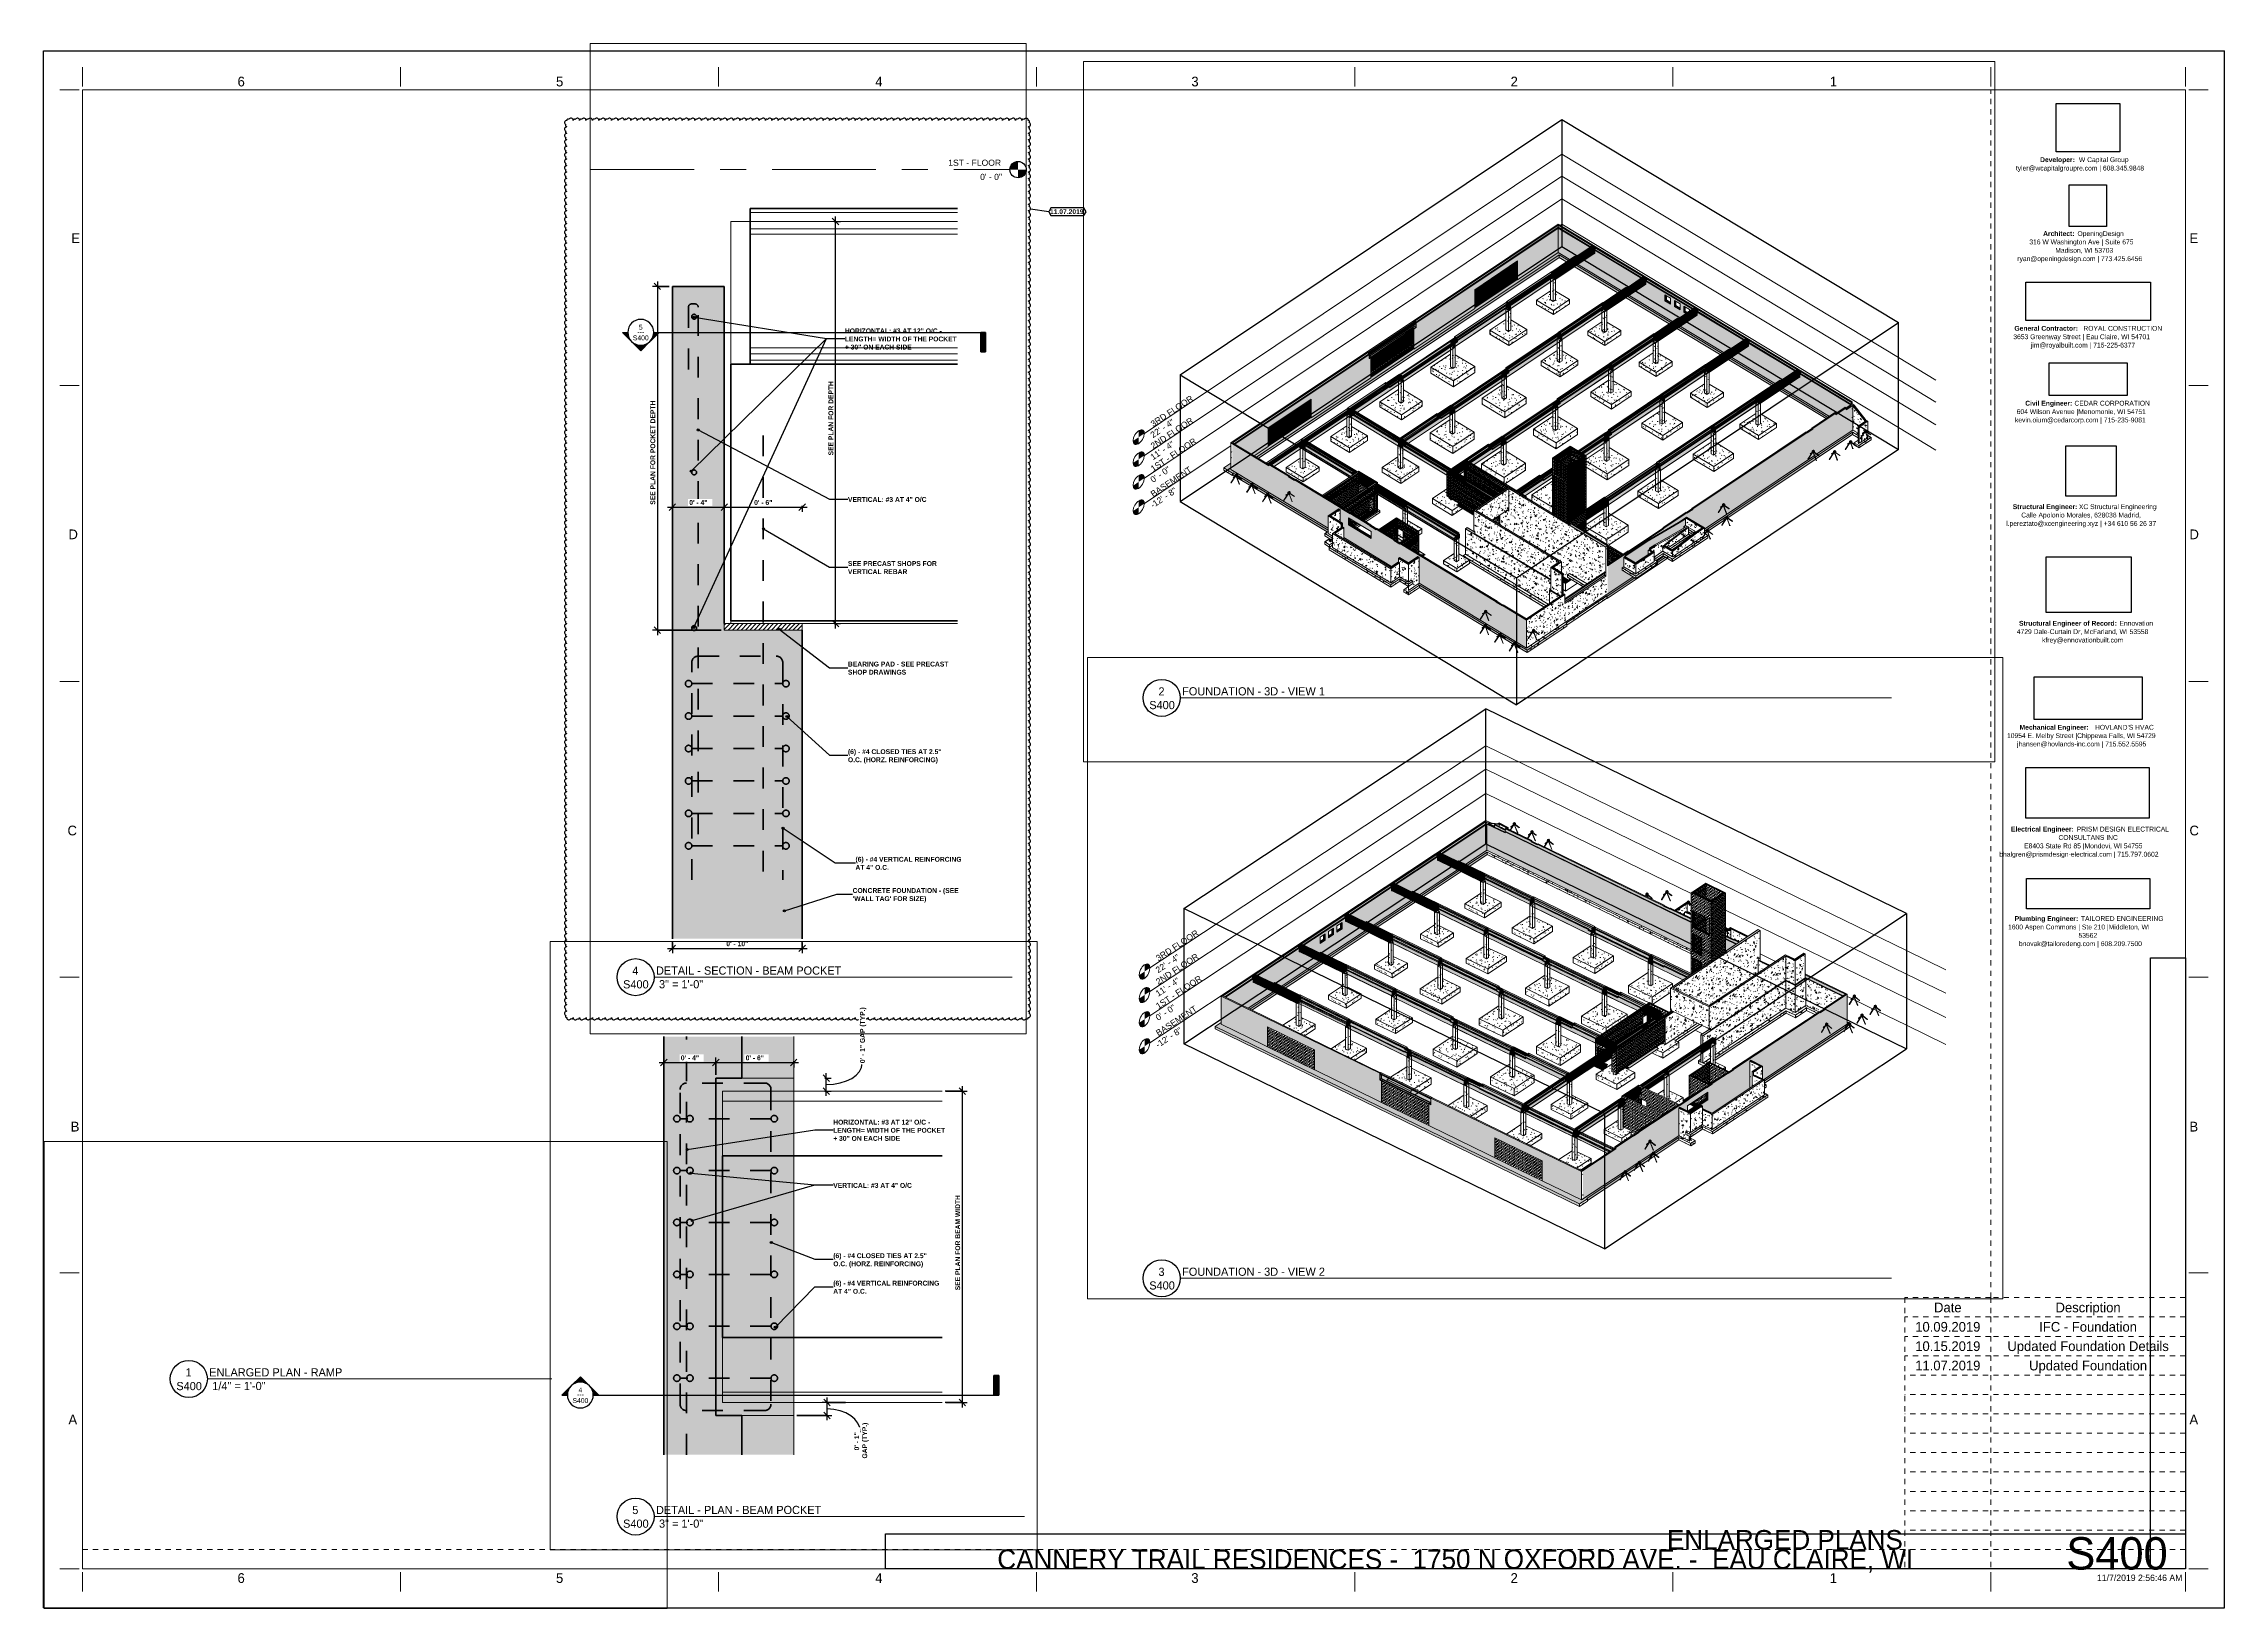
# Paper-space layout 'Layout1' of a CAD drawing. Header units: inches. Extents: x 0 to 42, y 0 to 30.2.
# The model-space entities are those that its viewports show. They can reach past a viewport. Long polylines and large blocks are cut down to what shows.
import ezdxf

# ---------------------------------------------------------------- set-up
doc = ezdxf.new("R2010")
doc.units = ezdxf.units.IN
doc.header["$MEASUREMENT"] = 0
for name, pattern in [('Dash 1_16_', [0.125, 0.0625, -0.0625]), ('Dot 1_32_', [0.03125, 0, -0.03125]), ('Grid Line 1_2_', [0.875, 0.5, -0.125, 0.125, -0.125])]:
    doc.linetypes.add(name, pattern=pattern)
for name, color, linetype, lineweight in [('A-ANNO-DIMS', 211, 'Continuous', 9), ('A-ANNO-DIMS-4', 211, 'Continuous', 9), ('A-ANNO-IDEN', 131, 'Continuous', 30), ('A-ANNO-NOTE', 131, 'Continuous', 30), ('A-DETL', 90, 'Continuous', 9), ('A-DETL-GENF', 92, 'Continuous', 9), ('A-DETL-THIN', 151, 'Continuous', 9), ('A-FLOR', 192, 'Continuous', 9), ('A-FLOR-LEVL', 51, 'Continuous', 9), ('A-WALL', 113, 'Continuous', 18), ('A-WALL-PATT', 111, 'Continuous', 9), ('G-ANNO-REVC', 71, 'Continuous', 30), ('G-ANNO-REVC-IDEN', 71, 'Continuous', 30), ('G-ANNO-SCHD', 231, 'Continuous', 30), ('G-ANNO-SYMB', 111, 'Continuous', 30), ('G-ANNO-TTLB', 6, 'Continuous', 30), ('G-ANNO-TTLB-MEDM', 33, 'Continuous', 20), ('S-BEAM', 12, 'Continuous', 9), ('S-COLS', 52, 'Continuous', 9), ('S-FNDN', 32, 'Continuous', 18)]:
    doc.layers.add(name, color=color, linetype=linetype, lineweight=lineweight)
doc.layers.add('G-ANNO-NPLT', color=191, linetype='Continuous', plot=False)
doc.styles.add('Arial', font='arial.ttf', dxfattribs={"height": 28.346457})
doc.styles.add('Arial_4', font='arial.ttf', dxfattribs={"height": 0.472441})
doc.styles.add('Arial_5', font='arial.ttf', dxfattribs={"height": 0.375})
doc.styles.add('Century Gothic_3', font='', dxfattribs={"height": 0.375})
doc.styles.add('Century Gothic_4', font='', dxfattribs={"height": 0.1875})
doc.styles.add('Century Gothic_5', font='', dxfattribs={"height": 0.09375})
doc.styles.add('Century Gothic_6', font='', dxfattribs={"height": 0.125})
doc.styles.add('Century Gothic_7', font='', dxfattribs={"height": 0.625})
doc.styles.add('Century Gothic_8', font='', dxfattribs={"height": 0.15748})
doc.styles.add('Century Gothic_B_1', font='', dxfattribs={"height": 0.375})
doc.styles.add('Century Gothic_B_2', font='', dxfattribs={"height": 0.09375})
doc.styles.get('Century Gothic_3').set_extended_font_data('Century Gothic')
doc.styles.get('Century Gothic_4').set_extended_font_data('Century Gothic')
doc.styles.get('Century Gothic_5').set_extended_font_data('Century Gothic')
doc.styles.get('Century Gothic_6').set_extended_font_data('Century Gothic')
doc.styles.get('Century Gothic_7').set_extended_font_data('Century Gothic')
doc.styles.get('Century Gothic_8').set_extended_font_data('Century Gothic')
doc.styles.get('Century Gothic_B_1').set_extended_font_data('Century Gothic', bold=True)
doc.styles.get('Century Gothic_B_2').set_extended_font_data('Century Gothic', bold=True)
doc.dimstyles.new('OD__1_4__Tol___1', dxfattribs={"dimscale": 12, "dimtxt": 0.391563, "dimasz": 0.041667, "dimexe": 0.03125, "dimexo": 0.020833, "dimgap": 0.005208, "dimtad": 1, "dimrnd": 0.25, "dimzin": 1, "dimdsep": 46, "dimlunit": 4, "dimtxsty": 'Century Gothic_B_1', "dimblk1": 'OBLIQUE', "dimblk2": 'OBLIQUE', "dimsah": 1, "dimcen": 0.09, "dimdle": 0.03125, "dimazin": 0, "dimtfac": 1, "dimtdec": 4, "dimtix": 1, "dimtmove": 0, "dimatfit": 3, "dimfxl": 1, "dimtvp": 1, "dimtfill": 1, "dimfrac": 2, "dimtolj": 1, "dimtzin": 0, "dimlwd": 30, "dimlwe": 30, "dimarcsym": 2})
doc.dimstyles.new('OD__1_4__Tol___2', dxfattribs={"dimscale": 12, "dimtxt": 0.391563, "dimasz": 0.041667, "dimexe": 0.03125, "dimexo": 0.020833, "dimgap": 0.005208, "dimtad": 1, "dimrnd": 0.25, "dimzin": 1, "dimdsep": 46, "dimlunit": 4, "dimtxsty": 'Century Gothic_B_1', "dimblk1": 'OBLIQUE', "dimblk2": 'OBLIQUE', "dimsah": 1, "dimcen": 0.09, "dimdle": 0.03125, "dimazin": 0, "dimtfac": 1, "dimtdec": 4, "dimtix": 1, "dimtmove": 1, "dimatfit": 3, "dimfxl": 1, "dimtvp": 1, "dimtfill": 1, "dimfrac": 2, "dimtolj": 1, "dimtzin": 0, "dimlwd": 30, "dimlwe": 30, "dimarcsym": 2})
picture_1 = doc.add_image_def('image1.jpg', size_in_pixel=(2440, 1006))
picture_2 = doc.add_image_def('image2.jpg', size_in_pixel=(785, 514))
picture_3 = doc.add_image_def('image3.png', size_in_pixel=(300, 300))
picture_4 = doc.add_image_def('image4.jpg', size_in_pixel=(336, 83))
picture_5 = doc.add_image_def('image5.jpg', size_in_pixel=(278, 110))
picture_6 = doc.add_image_def('image6.jpg', size_in_pixel=(302, 126))
picture_7 = doc.add_image_def('image7.jpg', size_in_pixel=(261, 80))
picture_8 = doc.add_image_def('image8.jpg', size_in_pixel=(344, 261))
picture_9 = doc.add_image_def('image9.jpg', size_in_pixel=(547, 610))
picture_10 = doc.add_image_def('image10.jpg', size_in_pixel=(95, 1663))
picture_11 = doc.add_image_def('image11.jpg', size_in_pixel=(3536, 95))
pattern_1 = [(33.782, (-6318.237, -5880.649), (52.906126, 50.213765), [2.626, -45.114, 2.626, -299.726]), (33.782, (-6318.237, -5880.649), (52.906126, 50.213765), [-50.365, -45.114, 2.626, -92.854, -159.132]), (33.782, (-6318.237, -5880.649), (52.906126, 50.213765), [-190.959, 2.626, -45.114, 2.626, -108.767]), (33.782, (-6318.237, -5880.649), (52.906126, 50.213765), [-241.324, -29.201, 2.626, -76.94]), (128.178, (-6298.398, -5859.966), (-37.90739, 18.56926), [1.765, -30.332, 1.765, -201.518]), (128.178, (-6298.398, -5859.966), (-37.90739, 18.56926), [-33.863, -30.332, 1.765, -62.429, -106.991]), (128.178, (-6298.398, -5859.966), (-37.90739, 18.56926), [-128.389, 1.765, -30.332, 1.765, -73.128]), (128.178, (-6298.398, -5859.966), (-37.90739, 18.56926), [-162.252, -19.633, 1.765, -51.73]), (249.034, (-6291.784, -5825.902), (-14.99825, -68.78229), [3.05, -52.398, -351.167]), (249.034, (-6291.784, -5825.902), (-14.99825, -68.78229), [-55.447, 3.05, -52.398, -295.72]), (249.034, (-6291.784, -5825.902), (-14.99825, -68.78229), [-110.895, 3.05, -107.845, -184.825]), (249.034, (-6291.784, -5825.902), (-14.99825, -68.78229), [-221.79, 3.05, -52.398, -129.377]), (249.034, (-6291.784, -5825.902), (-14.99825, -68.78229), [-277.237, 3.05, -33.915, -92.412]), (249.034, (-6291.784, -5825.902), (-14.99825, -68.78229), [-314.202, 3.05, -89.363])]
pattern_2 = [(328.86, (-5198.051, -5992.42), (55.67085, -18.81529), [2.683, -46.099, 2.683, -306.271]), (328.86, (-5198.051, -5992.42), (55.67085, -18.81529), [-51.465, -46.099, 2.683, -94.881, -162.607]), (328.86, (-5198.051, -5992.42), (55.67085, -18.81529), [-195.129, 2.683, -46.099, 2.683, -111.142]), (328.86, (-5198.051, -5992.42), (55.67085, -18.81529), [-246.594, -29.838, 2.683, -78.621]), (112.215, (-5177.174, -5997.623), (-39.888295, 68.02856), [3.037, -52.179, 3.037, -346.664]), (112.215, (-5177.174, -5997.623), (-39.888295, 68.02856), [-58.253, -52.179, 3.037, -107.395, -184.053]), (112.215, (-5177.174, -5997.623), (-39.888295, 68.02856), [-220.864, 3.037, -52.179, 3.037, -125.8]), (112.215, (-5177.174, -5997.623), (-39.888295, 68.02856), [-279.117, -33.774, 3.037, -88.99]), (231.12, (-5170.215, -5972.187), (-15.7821, -49.21331), [1.829, -31.43, 1.829, -208.811]), (231.12, (-5170.215, -5972.187), (-15.7821, -49.21331), [-35.088, -31.43, 1.829, -64.689, -110.863]), (231.12, (-5170.215, -5972.187), (-15.7821, -49.21331), [-133.036, 1.829, -31.43, 1.829, -75.775]), (231.12, (-5170.215, -5972.187), (-15.7821, -49.21331), [-168.124, -20.343, 1.829, -53.602])]
pattern_3 = [(33.782, (-6555.273, -5737.436), (52.906126, 50.213765), [2.626, -45.114, 2.626, -299.726]), (33.782, (-6555.273, -5737.436), (52.906126, 50.213765), [-50.365, -45.114, 2.626, -92.854, -159.132]), (33.782, (-6555.273, -5737.436), (52.906126, 50.213765), [-190.959, 2.626, -45.114, 2.626, -108.767]), (33.782, (-6555.273, -5737.436), (52.906126, 50.213765), [-241.324, -29.201, 2.626, -76.94]), (128.178, (-6535.433, -5716.753), (-37.9074, 18.56926), [1.765, -30.332, 1.765, -201.518]), (128.178, (-6535.433, -5716.753), (-37.9074, 18.56926), [-33.863, -30.332, 1.765, -62.429, -106.991]), (128.178, (-6535.433, -5716.753), (-37.9074, 18.56926), [-128.389, 1.765, -30.332, 1.765, -73.128]), (128.178, (-6535.433, -5716.753), (-37.9074, 18.56926), [-162.252, -19.633, 1.765, -51.73]), (249.034, (-6528.82, -5682.689), (-14.99825, -68.78229), [3.05, -52.398, 3.05, -348.117]), (249.034, (-6528.82, -5682.689), (-14.99825, -68.78229), [-58.497, -52.398, 3.05, -107.845, -184.825]), (249.034, (-6528.82, -5682.689), (-14.99825, -68.78229), [-221.79, 3.05, -52.398, 3.05, -126.328]), (249.034, (-6528.82, -5682.689), (-14.99825, -68.78229), [-280.287, -33.915, 3.05, -89.363])]
pattern_4 = [(33.782, (-2713.435, -5451.009), (52.906126, 50.213765), [2.626, -45.114, 2.626, -299.726]), (33.782, (-2713.435, -5451.009), (52.906126, 50.213765), [-50.365, -45.114, 2.626, -92.854, -159.132]), (33.782, (-2713.435, -5451.009), (52.906126, 50.213765), [-190.959, 2.626, -45.114, 2.626, -108.767]), (33.782, (-2713.435, -5451.009), (52.906126, 50.213765), [-241.324, -29.201, 2.626, -76.94]), (128.178, (-2693.596, -5430.327), (-37.90739, 18.56926), [1.765, -30.332, 1.765, -201.518]), (128.178, (-2693.596, -5430.327), (-37.90739, 18.56926), [-33.863, -30.332, 1.765, -62.429, -106.991]), (128.178, (-2693.596, -5430.327), (-37.90739, 18.56926), [-128.389, 1.765, -30.332, 1.765, -73.128]), (128.178, (-2693.596, -5430.327), (-37.90739, 18.56926), [-162.252, -19.633, 1.765, -51.73]), (249.034, (-2686.983, -5396.262), (-14.99825, -68.78229), [3.05, -52.398, -351.167]), (249.034, (-2686.983, -5396.262), (-14.99825, -68.78229), [-55.447, 3.05, -52.398, -295.72]), (249.034, (-2686.983, -5396.262), (-14.99825, -68.78229), [-110.895, 3.05, -107.845, -184.825]), (249.034, (-2686.983, -5396.262), (-14.99825, -68.78229), [-221.79, 3.05, -52.398, -129.377]), (249.034, (-2686.983, -5396.262), (-14.99825, -68.78229), [-277.237, 3.05, -33.915, -92.412]), (249.034, (-2686.983, -5396.262), (-14.99825, -68.78229), [-314.202, 3.05, -89.363])]
pattern_5 = [(328.86, (-4503.665, -5527.882), (55.67085, -18.81529), [2.683, -46.099, 2.683, -306.271]), (328.86, (-4503.665, -5527.882), (55.67085, -18.81529), [-51.465, -46.099, 2.683, -94.881, -162.607]), (328.86, (-4503.665, -5527.882), (55.67085, -18.81529), [-195.129, 2.683, -46.099, 2.683, -111.142]), (328.86, (-4503.665, -5527.882), (55.67085, -18.81529), [-246.594, -29.838, 2.683, -78.621]), (112.215, (-4482.788, -5533.085), (-39.888295, 68.028556), [3.037, -52.179, 3.037, -346.664]), (112.215, (-4482.788, -5533.085), (-39.888295, 68.028556), [-58.253, -52.179, 3.037, -107.395, -184.053]), (112.215, (-4482.788, -5533.085), (-39.888295, 68.028556), [-220.864, 3.037, -52.179, 3.037, -125.8]), (112.215, (-4482.788, -5533.085), (-39.888295, 68.028556), [-279.117, -33.774, 3.037, -88.99]), (231.12, (-4475.829, -5507.649), (-15.7821, -49.21331), [1.829, -31.43, 1.829, -208.811]), (231.12, (-4475.829, -5507.649), (-15.7821, -49.21331), [-35.088, -31.43, 1.829, -64.689, -110.863]), (231.12, (-4475.829, -5507.649), (-15.7821, -49.21331), [-133.036, 1.829, -31.43, 1.829, -75.775]), (231.12, (-4475.829, -5507.649), (-15.7821, -49.21331), [-168.124, -20.343, 1.829, -53.602])]
pattern_6 = [(328.86, (-4247.403, -5356.445), (55.67085, -18.81529), [2.683, -46.099, 2.683, -306.271]), (328.86, (-4247.403, -5356.445), (55.67085, -18.81529), [-51.465, -46.099, 2.683, -94.881, -162.607]), (328.86, (-4247.403, -5356.445), (55.67085, -18.81529), [-195.129, 2.683, -46.099, 2.683, -111.142]), (328.86, (-4247.403, -5356.445), (55.67085, -18.81529), [-246.594, -29.838, 2.683, -78.621]), (112.215, (-4226.526, -5361.648), (-39.888295, 68.028556), [3.037, -52.179, 3.037, -346.664]), (112.215, (-4226.526, -5361.648), (-39.888295, 68.028556), [-58.253, -52.179, 3.037, -107.395, -184.053]), (112.215, (-4226.526, -5361.648), (-39.888295, 68.028556), [-220.864, 3.037, -52.179, 3.037, -125.8]), (112.215, (-4226.526, -5361.648), (-39.888295, 68.028556), [-279.117, -33.774, 3.037, -88.99]), (231.12, (-4219.568, -5336.212), (-15.7821, -49.21331), [1.829, -31.43, 1.829, -208.811]), (231.12, (-4219.568, -5336.212), (-15.7821, -49.21331), [-35.088, -31.43, 1.829, -64.689, -110.863]), (231.12, (-4219.568, -5336.212), (-15.7821, -49.21331), [-133.036, 1.829, -31.43, 1.829, -75.775]), (231.12, (-4219.568, -5336.212), (-15.7821, -49.21331), [-168.124, -20.343, 1.829, -53.602])]
pattern_7 = [(33.618, (-1041.96, -6099.337), (49.9131, -34.807), [4.029, -44.314]), (325.11, (-1041.96, -6099.337), (-9.655, 61.5722), [5.071, -55.78]), (98.912, (-1037.8, -6102.24), (40.2577, 26.7647), [5.194, -57.131]), (26.822, (-1041.96, -6084.52), (74.268, -57.1358), [6.074, -66.809]), (95.852, (-1035.77, -6089.28), (65.042, 32.886), [7.541, -82.953]), (322.428, (-1041.96, -6084.52), (65.042, 32.886), [7.809, -85.894]), (348.942, (-1035, -6092.427), (41.5373, -54.9308), [4.965, -54.611]), (307.096, (-1035.002, -6092.427), (16.93165, 43.50455), [5.739, -63.129]), (68.734, (-1031.54, -6097.004), (58.4698, -11.427), [3.89, -42.793]), (12.019, (-1041.96, -6099.337), (0.84624, 24.15677), [1.863, -34.94, 1.863, -35.956, -37.395]), (12.019, (-1041.96, -6099.337), (0.84624, 24.15677), [-74.621, 1.863, -35.532]), (335.109, (-1041.96, -6099.337), (18.30617, 18.16544), [2.51, -26.544, 2.51, -45.939, -19.205]), (335.109, (-1041.96, -6099.337), (18.30617, 18.16544), [-77.503, 2.51, -16.695]), (307.943, (-1057.479, -6089.961), (37.14794, -24.11492), [3.15, -20.713, 3.15, -71.301, -98.791]), (307.943, (-1057.479, -6089.961), (37.14794, -24.11492), [-98.314, 3.15, -95.641]), (302.331, (-1064.438, -6085.757), (40.58288, -17.1022), [3.166, -28.012, 3.166, -46.527, -70.51]), (302.331, (-1064.438, -6085.757), (40.58288, -17.1022), [-80.871, 3.166, -67.345])]
pattern_8 = [(37.15, (-1325.936, -7683.69), (68.85715, -3.8302), [5.806, -63.871]), (356.816, (-1325.936, -7683.69), (-13.3197, 45.9087), [5.747, -63.216]), (106.18, (-1320.2, -7684.01), (55.5361, 42.0792), [3.984, -43.818]), (33.528, (-1325.936, -7671.48), (102.4555, -10.1033), [8.97, -98.667]), (100.369, (-1317.4, -7672.32), (89.7276, 59.4527), [5.893, -64.818]), (354.369, (-1325.936, -7671.48), (89.7277, 59.4537), [8.579, -94.373]), (13.715, (-1316.336, -7674.533), (57.30284, -24.57256), [6.919, -76.11]), (336.789, (-1316.336, -7674.533), (23.3586, 44.2582), [5.196, -57.154]), (62.176, (-1311.56, -7676.58), (80.6615, 19.6845), [4.17, -45.874]), (26.005, (-1325.936, -7683.688), (1.16687, 20.31766), [2.796, -52.455, 2.796, -53.98, -56.141]), (26.005, (-1325.936, -7683.688), (1.16687, 20.31766), [-112.028, 2.796, -53.345]), (4.784, (-1325.936, -7683.688), (25.25438, 24.07207), [3.152, -33.334, 3.152, -57.689, -24.117]), (4.784, (-1325.936, -7683.688), (25.25438, 24.07207), [-97.326, 3.152, -20.965]), (337.951, (-1347.344, -7683.688), (51.24718, -1.37686), [2.883, -18.956, 2.883, -65.254, -90.412]), (337.951, (-1347.344, -7683.688), (51.24718, -1.37686), [-89.975, 2.883, -87.529]), (329.776, (-1356.944, -7683.688), (55.98576, 6.10924), [2.703, -23.919, 2.703, -39.728, -60.206]), (329.776, (-1356.944, -7683.688), (55.98576, 6.10924), [-69.053, 2.703, -57.503])]
pattern_9 = [(0, (-1325.936, -7683.688), (76.8, 12.207), [3.168, -54.432, 3.168, -54.432, -307.2]), (0, (-1325.936, -7683.688), (76.8, 12.207), [-115.2, 3.168, -112.032, 3.168, -54.432, -134.4]), (0, (-1325.936, -7683.688), (76.8, 12.207), [-288, 3.168, -35.232, 3.168, -92.832]), (132.243, (-1297.136, -7677.585), (-55.02766, 36.18154), [2.356, -40.483, 2.356, -268.959]), (132.243, (-1297.136, -7677.585), (-55.02766, 36.18154), [-45.195, -40.483, 2.356, -83.322, -142.798]), (132.243, (-1297.136, -7677.585), (-55.02766, 36.18154), [-171.357, 2.356, -40.483, 2.356, -97.602]), (132.243, (-1297.136, -7677.585), (-55.02766, 36.18154), [-216.552, -26.203, 2.356, -69.043]), (227.757, (-1287.536, -7653.172), (-21.77184, -48.38888), [2.356, -40.483, -271.315]), (227.757, (-1287.536, -7653.172), (-21.77184, -48.38888), [-42.839, 2.356, -40.483, -228.476]), (227.757, (-1287.536, -7653.172), (-21.77184, -48.38888), [-85.679, 2.356, -83.322, -142.798]), (227.757, (-1287.536, -7653.172), (-21.77184, -48.38888), [-171.357, 2.356, -40.483, -99.958]), (227.757, (-1287.536, -7653.172), (-21.77184, -48.38888), [-214.196, 2.356, -26.203, -71.399]), (227.757, (-1287.536, -7653.172), (-21.77184, -48.38888), [-242.756, 2.356, -69.043])]
pattern_10 = [(0, (-5641.845, -7683.688), (76.8, 12.207), [3.168, -54.432, 3.168, -54.432, -307.2]), (0, (-5641.845, -7683.688), (76.8, 12.207), [-115.2, 3.168, -112.032, 3.168, -54.432, -134.4]), (0, (-5641.845, -7683.688), (76.8, 12.207), [-288, 3.168, -35.232, 3.168, -92.832]), (132.243, (-5613.045, -7677.585), (-55.02766, 36.18154), [2.356, -40.483, 2.356, -268.959]), (132.243, (-5613.045, -7677.585), (-55.02766, 36.18154), [-45.195, -40.483, 2.356, -83.322, -142.798]), (132.243, (-5613.045, -7677.585), (-55.02766, 36.18154), [-171.357, 2.356, -40.483, 2.356, -97.602]), (132.243, (-5613.045, -7677.585), (-55.02766, 36.18154), [-216.552, -26.203, 2.356, -69.043]), (227.757, (-5603.445, -7653.172), (-21.77184, -48.38888), [2.356, -40.483, -271.315]), (227.757, (-5603.445, -7653.172), (-21.77184, -48.38888), [-42.839, 2.356, -40.483, -228.476]), (227.757, (-5603.445, -7653.172), (-21.77184, -48.38888), [-85.679, 2.356, -83.322, -142.798]), (227.757, (-5603.445, -7653.172), (-21.77184, -48.38888), [-171.357, 2.356, -40.483, -99.958]), (227.757, (-5603.445, -7653.172), (-21.77184, -48.38888), [-214.196, 2.356, -26.203, -71.399]), (227.757, (-5603.445, -7653.172), (-21.77184, -48.38888), [-242.756, 2.356, -69.043])]
pattern_11 = [(328.86, (-5229.739, -6013.619), (55.67085, -18.81529), [2.683, -46.099, 2.683, -306.271]), (328.86, (-5229.739, -6013.619), (55.67085, -18.81529), [-51.465, -46.099, 2.683, -94.881, -162.607]), (328.86, (-5229.739, -6013.619), (55.67085, -18.81529), [-195.129, 2.683, -46.099, 2.683, -111.142]), (328.86, (-5229.739, -6013.619), (55.67085, -18.81529), [-246.594, -29.838, 2.683, -78.621]), (112.215, (-5208.863, -6018.822), (-39.888295, 68.028556), [3.037, -52.179, 3.037, -346.664]), (112.215, (-5208.863, -6018.822), (-39.888295, 68.028556), [-58.253, -52.179, 3.037, -107.395, -184.053]), (112.215, (-5208.863, -6018.822), (-39.888295, 68.028556), [-220.864, 3.037, -52.179, 3.037, -125.8]), (112.215, (-5208.863, -6018.822), (-39.888295, 68.028556), [-279.117, -33.774, 3.037, -88.99]), (231.12, (-5201.904, -5993.386), (-15.7821, -49.21331), [1.829, -31.43, 1.829, -208.811]), (231.12, (-5201.904, -5993.386), (-15.7821, -49.21331), [-35.088, -31.43, 1.829, -64.689, -110.863]), (231.12, (-5201.904, -5993.386), (-15.7821, -49.21331), [-133.036, 1.829, -31.43, 1.829, -75.775]), (231.12, (-5201.904, -5993.386), (-15.7821, -49.21331), [-168.124, -20.343, 1.829, -53.602])]
pattern_12 = [(33.782, (-6521.928, -5757.582), (52.906126, 50.213765), [2.626, -45.114, 2.626, -299.726]), (33.782, (-6521.928, -5757.582), (52.906126, 50.213765), [-50.365, -45.114, 2.626, -92.854, -159.132]), (33.782, (-6521.928, -5757.582), (52.906126, 50.213765), [-190.959, 2.626, -45.114, 2.626, -108.767]), (33.782, (-6521.928, -5757.582), (52.906126, 50.213765), [-241.324, -29.201, 2.626, -76.94]), (128.178, (-6502.089, -5736.899), (-37.90739, 18.56926), [1.765, -30.332, 1.765, -201.518]), (128.178, (-6502.089, -5736.899), (-37.90739, 18.56926), [-33.863, -30.332, 1.765, -62.429, -106.991]), (128.178, (-6502.089, -5736.899), (-37.90739, 18.56926), [-128.389, 1.765, -30.332, 1.765, -73.128]), (128.178, (-6502.089, -5736.899), (-37.90739, 18.56926), [-162.252, -19.633, 1.765, -51.73]), (249.034, (-6495.476, -5702.835), (-14.99825, -68.78229), [3.05, -52.398, -351.167]), (249.034, (-6495.476, -5702.835), (-14.99825, -68.78229), [-55.447, 3.05, -52.398, -295.72]), (249.034, (-6495.476, -5702.835), (-14.99825, -68.78229), [-110.895, 3.05, -107.845, -184.825]), (249.034, (-6495.476, -5702.835), (-14.99825, -68.78229), [-221.79, 3.05, -52.398, -129.377]), (249.034, (-6495.476, -5702.835), (-14.99825, -68.78229), [-277.237, 3.05, -33.915, -92.412]), (249.034, (-6495.476, -5702.835), (-14.99825, -68.78229), [-314.202, 3.05, -89.363])]
pattern_13 = [(33.782, (-6996, -5471.156), (52.906126, 50.213765), [2.626, -45.114, 2.626, -299.726]), (33.782, (-6996, -5471.156), (52.906126, 50.213765), [-50.365, -45.114, 2.626, -92.854, -159.132]), (33.782, (-6996, -5471.156), (52.906126, 50.213765), [-190.959, 2.626, -45.114, 2.626, -108.767]), (33.782, (-6996, -5471.156), (52.906126, 50.213765), [-241.324, -29.201, 2.626, -76.94]), (128.178, (-6976.16, -5450.473), (-37.90739, 18.56926), [1.765, -30.332, 1.765, -201.518]), (128.178, (-6976.16, -5450.473), (-37.90739, 18.56926), [-33.863, -30.332, 1.765, -62.429, -106.991]), (128.178, (-6976.16, -5450.473), (-37.90739, 18.56926), [-128.389, 1.765, -30.332, 1.765, -73.128]), (128.178, (-6976.16, -5450.473), (-37.90739, 18.56926), [-162.252, -19.633, 1.765, -51.73]), (249.034, (-6969.547, -5416.408), (-14.99825, -68.78229), [3.05, -52.398, -351.167]), (249.034, (-6969.547, -5416.408), (-14.99825, -68.78229), [-55.447, 3.05, -52.398, -295.72]), (249.034, (-6969.547, -5416.408), (-14.99825, -68.78229), [-110.895, 3.05, -107.845, -184.825]), (249.034, (-6969.547, -5416.408), (-14.99825, -68.78229), [-221.79, 3.05, -52.398, -129.377]), (249.034, (-6969.547, -5416.408), (-14.99825, -68.78229), [-277.237, 3.05, -33.915, -92.412]), (249.034, (-6969.547, -5416.408), (-14.99825, -68.78229), [-314.202, 3.05, -89.363])]
pattern_14 = [(328.86, (-5018.943, -5872.599), (55.67085, -18.81529), [2.683, -46.099, 2.683, -306.271]), (328.86, (-5018.943, -5872.599), (55.67085, -18.81529), [-51.465, -46.099, 2.683, -94.881, -162.607]), (328.86, (-5018.943, -5872.599), (55.67085, -18.81529), [-195.129, 2.683, -46.099, 2.683, -111.142]), (328.86, (-5018.943, -5872.599), (55.67085, -18.81529), [-246.594, -29.838, 2.683, -78.621]), (112.215, (-4998.067, -5877.802), (-39.888295, 68.028556), [3.037, -52.179, 3.037, -346.664]), (112.215, (-4998.067, -5877.802), (-39.888295, 68.028556), [-58.253, -52.179, 3.037, -107.395, -184.053]), (112.215, (-4998.067, -5877.802), (-39.888295, 68.028556), [-220.864, 3.037, -52.179, 3.037, -125.8]), (112.215, (-4998.067, -5877.802), (-39.888295, 68.028556), [-279.117, -33.774, 3.037, -88.99]), (231.12, (-4991.108, -5852.366), (-15.7821, -49.21331), [1.829, -31.43, 1.829, -208.811]), (231.12, (-4991.108, -5852.366), (-15.7821, -49.21331), [-35.088, -31.43, 1.829, -64.689, -110.863]), (231.12, (-4991.108, -5852.366), (-15.7821, -49.21331), [-133.036, 1.829, -31.43, 1.829, -75.775]), (231.12, (-4991.108, -5852.366), (-15.7821, -49.21331), [-168.124, -20.343, 1.829, -53.602])]
pattern_15 = [(33.782, (-6991.651, -5473.783), (52.90613, 50.213765), [2.626, -45.114, 2.626, -299.726]), (33.782, (-6991.651, -5473.783), (52.90613, 50.213765), [-50.365, -45.114, 2.626, -92.854, -159.132]), (33.782, (-6991.651, -5473.783), (52.90613, 50.213765), [-190.959, 2.626, -45.114, 2.626, -108.767]), (33.782, (-6991.651, -5473.783), (52.90613, 50.213765), [-241.324, -29.201, 2.626, -76.94]), (128.178, (-6971.811, -5453.101), (-37.9074, 18.56926), [1.765, -30.332, 1.765, -201.518]), (128.178, (-6971.811, -5453.101), (-37.9074, 18.56926), [-33.863, -30.332, 1.765, -62.429, -106.991]), (128.178, (-6971.811, -5453.101), (-37.9074, 18.56926), [-128.389, 1.765, -30.332, 1.765, -73.128]), (128.178, (-6971.811, -5453.101), (-37.9074, 18.56926), [-162.252, -19.633, 1.765, -51.73]), (249.034, (-6965.198, -5419.036), (-14.99825, -68.78229), [3.05, -52.398, -351.167]), (249.034, (-6965.198, -5419.036), (-14.99825, -68.78229), [-55.447, 3.05, -52.398, -295.72]), (249.034, (-6965.198, -5419.036), (-14.99825, -68.78229), [-110.895, 3.05, -107.845, -184.825]), (249.034, (-6965.198, -5419.036), (-14.99825, -68.78229), [-221.79, 3.05, -52.398, -129.377]), (249.034, (-6965.198, -5419.036), (-14.99825, -68.78229), [-277.237, 3.05, -33.915, -92.412]), (249.034, (-6965.198, -5419.036), (-14.99825, -68.78229), [-314.202, 3.05, -89.363])]
pattern_16 = [(33.782, (-6754.615, -5616.997), (52.90613, 50.213765), [2.626, -45.114, 2.626, -299.726]), (33.782, (-6754.615, -5616.997), (52.90613, 50.213765), [-50.365, -45.114, 2.626, -92.854, -159.132]), (33.782, (-6754.615, -5616.997), (52.90613, 50.213765), [-190.959, 2.626, -45.114, 2.626, -108.767]), (33.782, (-6754.615, -5616.997), (52.90613, 50.213765), [-241.324, -29.201, 2.626, -76.94]), (128.178, (-6734.775, -5596.314), (-37.9074, 18.56926), [1.765, -30.332, 1.765, -201.518]), (128.178, (-6734.775, -5596.314), (-37.9074, 18.56926), [-33.863, -30.332, 1.765, -62.429, -106.991]), (128.178, (-6734.775, -5596.314), (-37.9074, 18.56926), [-128.389, 1.765, -30.332, 1.765, -73.128]), (128.178, (-6734.775, -5596.314), (-37.9074, 18.56926), [-162.252, -19.633, 1.765, -51.73]), (249.034, (-6728.162, -5562.249), (-14.99825, -68.78229), [3.05, -52.398, -351.167]), (249.034, (-6728.162, -5562.249), (-14.99825, -68.78229), [-55.447, 3.05, -52.398, -295.72]), (249.034, (-6728.162, -5562.249), (-14.99825, -68.78229), [-110.895, 3.05, -107.845, -184.825]), (249.034, (-6728.162, -5562.249), (-14.99825, -68.78229), [-221.79, 3.05, -52.398, -129.377]), (249.034, (-6728.162, -5562.249), (-14.99825, -68.78229), [-277.237, 3.05, -33.915, -92.412]), (249.034, (-6728.162, -5562.249), (-14.99825, -68.78229), [-314.202, 3.05, -89.363])]
pattern_17 = [(328.86, (-4787.481, -5717.753), (55.67085, -18.81529), [2.683, -46.099, 2.683, -306.271]), (328.86, (-4787.481, -5717.753), (55.67085, -18.81529), [-51.465, -46.099, 2.683, -94.881, -162.607]), (328.86, (-4787.481, -5717.753), (55.67085, -18.81529), [-195.129, 2.683, -46.099, 2.683, -111.142]), (328.86, (-4787.481, -5717.753), (55.67085, -18.81529), [-246.594, -29.838, 2.683, -78.621]), (112.215, (-4766.605, -5722.956), (-39.888295, 68.028556), [3.037, -52.179, 3.037, -346.664]), (112.215, (-4766.605, -5722.956), (-39.888295, 68.028556), [-58.253, -52.179, 3.037, -107.395, -184.053]), (112.215, (-4766.605, -5722.956), (-39.888295, 68.028556), [-220.864, 3.037, -52.179, 3.037, -125.8]), (112.215, (-4766.605, -5722.956), (-39.888295, 68.028556), [-279.117, -33.774, 3.037, -88.99]), (231.12, (-4759.646, -5697.52), (-15.7821, -49.21331), [1.829, -31.43, 1.829, -208.811]), (231.12, (-4759.646, -5697.52), (-15.7821, -49.21331), [-35.088, -31.43, 1.829, -64.689, -110.863]), (231.12, (-4759.646, -5697.52), (-15.7821, -49.21331), [-133.036, 1.829, -31.43, 1.829, -75.775]), (231.12, (-4759.646, -5697.52), (-15.7821, -49.21331), [-168.124, -20.343, 1.829, -53.602])]
pattern_18 = [(33.782, (-6508.881, -5765.465), (52.90613, 50.21377), [2.626, -45.114, 2.626, -299.726]), (33.782, (-6508.881, -5765.465), (52.90613, 50.21377), [-50.365, -45.114, 2.626, -92.854, -159.132]), (33.782, (-6508.881, -5765.465), (52.90613, 50.21377), [-190.959, 2.626, -45.114, 2.626, -108.767]), (33.782, (-6508.881, -5765.465), (52.90613, 50.21377), [-241.324, -29.201, 2.626, -76.94]), (128.178, (-6489.041, -5744.783), (-37.9074, 18.56926), [1.765, -30.332, 1.765, -201.518]), (128.178, (-6489.041, -5744.783), (-37.9074, 18.56926), [-33.863, -30.332, 1.765, -62.429, -106.991]), (128.178, (-6489.041, -5744.783), (-37.9074, 18.56926), [-128.389, 1.765, -30.332, 1.765, -73.128]), (128.178, (-6489.041, -5744.783), (-37.9074, 18.56926), [-162.252, -19.633, 1.765, -51.73]), (249.034, (-6482.428, -5710.718), (-14.99825, -68.78229), [3.05, -52.398, -351.167]), (249.034, (-6482.428, -5710.718), (-14.99825, -68.78229), [-55.447, 3.05, -52.398, -295.72]), (249.034, (-6482.428, -5710.718), (-14.99825, -68.78229), [-110.895, 3.05, -107.845, -184.825]), (249.034, (-6482.428, -5710.718), (-14.99825, -68.78229), [-221.79, 3.05, -52.398, -129.377]), (249.034, (-6482.428, -5710.718), (-14.99825, -68.78229), [-277.237, 3.05, -33.915, -92.412]), (249.034, (-6482.428, -5710.718), (-14.99825, -68.78229), [-314.202, 3.05, -89.363])]
pattern_19 = [(33.782, (-6745.916, -5622.252), (52.90613, 50.21377), [2.626, -45.114, 2.626, -299.726]), (33.782, (-6745.916, -5622.252), (52.90613, 50.21377), [-50.365, -45.114, 2.626, -92.854, -159.132]), (33.782, (-6745.916, -5622.252), (52.90613, 50.21377), [-190.959, 2.626, -45.114, 2.626, -108.767]), (33.782, (-6745.916, -5622.252), (52.90613, 50.21377), [-241.324, -29.201, 2.626, -76.94]), (128.178, (-6726.077, -5601.569), (-37.9074, 18.56926), [1.765, -30.332, 1.765, -201.518]), (128.178, (-6726.077, -5601.569), (-37.9074, 18.56926), [-33.863, -30.332, 1.765, -62.429, -106.991]), (128.178, (-6726.077, -5601.569), (-37.9074, 18.56926), [-128.389, 1.765, -30.332, 1.765, -73.128]), (128.178, (-6726.077, -5601.569), (-37.9074, 18.56926), [-162.252, -19.633, 1.765, -51.73]), (249.034, (-6719.464, -5567.505), (-14.99825, -68.78229), [3.05, -52.398, -351.167]), (249.034, (-6719.464, -5567.505), (-14.99825, -68.78229), [-55.447, 3.05, -52.398, -295.72]), (249.034, (-6719.464, -5567.505), (-14.99825, -68.78229), [-110.895, 3.05, -107.845, -184.825]), (249.034, (-6719.464, -5567.505), (-14.99825, -68.78229), [-221.79, 3.05, -52.398, -129.377]), (249.034, (-6719.464, -5567.505), (-14.99825, -68.78229), [-277.237, 3.05, -33.915, -92.412]), (249.034, (-6719.464, -5567.505), (-14.99825, -68.78229), [-314.202, 3.05, -89.363])]
pattern_20 = [(328.86, (-4547.753, -5557.376), (55.67085, -18.81529), [2.683, -46.099, 2.683, -306.271]), (328.86, (-4547.753, -5557.376), (55.67085, -18.81529), [-51.465, -46.099, 2.683, -94.881, -162.607]), (328.86, (-4547.753, -5557.376), (55.67085, -18.81529), [-195.129, 2.683, -46.099, 2.683, -111.142]), (328.86, (-4547.753, -5557.376), (55.67085, -18.81529), [-246.594, -29.838, 2.683, -78.621]), (112.215, (-4526.876, -5562.579), (-39.888295, 68.028556), [3.037, -52.179, 3.037, -346.664]), (112.215, (-4526.876, -5562.579), (-39.888295, 68.028556), [-58.253, -52.179, 3.037, -107.395, -184.053]), (112.215, (-4526.876, -5562.579), (-39.888295, 68.028556), [-220.864, 3.037, -52.179, 3.037, -125.8]), (112.215, (-4526.876, -5562.579), (-39.888295, 68.028556), [-279.117, -33.774, 3.037, -88.99]), (231.12, (-4519.917, -5537.144), (-15.7821, -49.21331), [1.829, -31.43, 1.829, -208.811]), (231.12, (-4519.917, -5537.144), (-15.7821, -49.21331), [-35.088, -31.43, 1.829, -64.689, -110.863]), (231.12, (-4519.917, -5537.144), (-15.7821, -49.21331), [-133.036, 1.829, -31.43, 1.829, -75.775]), (231.12, (-4519.917, -5537.144), (-15.7821, -49.21331), [-168.124, -20.343, 1.829, -53.602])]
pattern_21 = [(328.86, (-4287.358, -5383.175), (55.67085, -18.81529), [2.683, -46.099, 2.683, -306.271]), (328.86, (-4287.358, -5383.175), (55.67085, -18.81529), [-51.465, -46.099, 2.683, -94.881, -162.607]), (328.86, (-4287.358, -5383.175), (55.67085, -18.81529), [-195.129, 2.683, -46.099, 2.683, -111.142]), (328.86, (-4287.358, -5383.175), (55.67085, -18.81529), [-246.594, -29.838, 2.683, -78.621]), (112.215, (-4266.481, -5388.378), (-39.888295, 68.028556), [3.037, -52.179, 3.037, -346.664]), (112.215, (-4266.481, -5388.378), (-39.888295, 68.028556), [-58.253, -52.179, 3.037, -107.395, -184.053]), (112.215, (-4266.481, -5388.378), (-39.888295, 68.028556), [-220.864, 3.037, -52.179, 3.037, -125.8]), (112.215, (-4266.481, -5388.378), (-39.888295, 68.028556), [-279.117, -33.774, 3.037, -88.99]), (231.12, (-4259.522, -5362.942), (-15.7821, -49.21331), [1.829, -31.43, 1.829, -208.811]), (231.12, (-4259.522, -5362.942), (-15.7821, -49.21331), [-35.088, -31.43, 1.829, -64.689, -110.863]), (231.12, (-4259.522, -5362.942), (-15.7821, -49.21331), [-133.036, 1.829, -31.43, 1.829, -75.775]), (231.12, (-4259.522, -5362.942), (-15.7821, -49.21331), [-168.124, -20.343, 1.829, -53.602])]
pattern_22 = [(328.86, (-4283.224, -5380.409), (55.67085, -18.81529), [2.683, -46.099, 2.683, -306.271]), (328.86, (-4283.224, -5380.409), (55.67085, -18.81529), [-51.465, -46.099, 2.683, -94.881, -162.607]), (328.86, (-4283.224, -5380.409), (55.67085, -18.81529), [-195.129, 2.683, -46.099, 2.683, -111.142]), (328.86, (-4283.224, -5380.409), (55.67085, -18.81529), [-246.594, -29.838, 2.683, -78.621]), (112.215, (-4262.348, -5385.613), (-39.888295, 68.028556), [3.037, -52.179, 3.037, -346.664]), (112.215, (-4262.348, -5385.613), (-39.888295, 68.028556), [-58.253, -52.179, 3.037, -107.395, -184.053]), (112.215, (-4262.348, -5385.613), (-39.888295, 68.028556), [-220.864, 3.037, -52.179, 3.037, -125.8]), (112.215, (-4262.348, -5385.613), (-39.888295, 68.028556), [-279.117, -33.774, 3.037, -88.99]), (231.12, (-4255.389, -5360.177), (-15.7821, -49.21331), [1.829, -31.43, 1.829, -208.811]), (231.12, (-4255.389, -5360.177), (-15.7821, -49.21331), [-35.088, -31.43, 1.829, -64.689, -110.863]), (231.12, (-4255.389, -5360.177), (-15.7821, -49.21331), [-133.036, 1.829, -31.43, 1.829, -75.775]), (231.12, (-4255.389, -5360.177), (-15.7821, -49.21331), [-168.124, -20.343, 1.829, -53.602])]
pattern_23 = [(328.86, (-4072.429, -5239.389), (55.67085, -18.81529), [2.683, -46.099, 2.683, -306.271]), (328.86, (-4072.429, -5239.389), (55.67085, -18.81529), [-51.465, -46.099, 2.683, -94.881, -162.607]), (328.86, (-4072.429, -5239.389), (55.67085, -18.81529), [-195.129, 2.683, -46.099, 2.683, -111.142]), (328.86, (-4072.429, -5239.389), (55.67085, -18.81529), [-246.594, -29.838, 2.683, -78.621]), (112.215, (-4051.552, -5244.592), (-39.888295, 68.028556), [3.037, -52.179, 3.037, -346.664]), (112.215, (-4051.552, -5244.592), (-39.888295, 68.028556), [-58.253, -52.179, 3.037, -107.395, -184.053]), (112.215, (-4051.552, -5244.592), (-39.888295, 68.028556), [-220.864, 3.037, -52.179, 3.037, -125.8]), (112.215, (-4051.552, -5244.592), (-39.888295, 68.028556), [-279.117, -33.774, 3.037, -88.99]), (231.12, (-4044.593, -5219.156), (-15.7821, -49.21331), [1.829, -31.43, 1.829, -208.811]), (231.12, (-4044.593, -5219.156), (-15.7821, -49.21331), [-35.088, -31.43, 1.829, -64.689, -110.863]), (231.12, (-4044.593, -5219.156), (-15.7821, -49.21331), [-133.036, 1.829, -31.43, 1.829, -75.775]), (231.12, (-4044.593, -5219.156), (-15.7821, -49.21331), [-168.124, -20.343, 1.829, -53.602])]
pattern_24 = [(328.86, (-4040.74, -5218.19), (55.67085, -18.81529), [2.683, -46.099, 2.683, -306.271]), (328.86, (-4040.74, -5218.19), (55.67085, -18.81529), [-51.465, -46.099, 2.683, -94.881, -162.607]), (328.86, (-4040.74, -5218.19), (55.67085, -18.81529), [-195.129, 2.683, -46.099, 2.683, -111.142]), (328.86, (-4040.74, -5218.19), (55.67085, -18.81529), [-246.594, -29.838, 2.683, -78.621]), (112.215, (-4019.864, -5223.393), (-39.888295, 68.028556), [3.037, -52.179, 3.037, -346.664]), (112.215, (-4019.864, -5223.393), (-39.888295, 68.028556), [-58.253, -52.179, 3.037, -107.395, -184.053]), (112.215, (-4019.864, -5223.393), (-39.888295, 68.028556), [-220.864, 3.037, -52.179, 3.037, -125.8]), (112.215, (-4019.864, -5223.393), (-39.888295, 68.028556), [-279.117, -33.774, 3.037, -88.99]), (231.12, (-4012.905, -5197.957), (-15.7821, -49.21331), [1.829, -31.43, 1.829, -208.811]), (231.12, (-4012.905, -5197.957), (-15.7821, -49.21331), [-35.088, -31.43, 1.829, -64.689, -110.863]), (231.12, (-4012.905, -5197.957), (-15.7821, -49.21331), [-133.036, 1.829, -31.43, 1.829, -75.775]), (231.12, (-4012.905, -5197.957), (-15.7821, -49.21331), [-168.124, -20.343, 1.829, -53.602])]
pattern_25 = [(0, (-5641.845, -7587.974), (76.8, 12.207), [3.168, -54.432, 3.168, -54.432, -307.2]), (0, (-5641.845, -7587.974), (76.8, 12.207), [-115.2, 3.168, -112.032, 3.168, -54.432, -134.4]), (0, (-5641.845, -7587.974), (76.8, 12.207), [-288, 3.168, -35.232, 3.168, -92.832]), (132.243, (-5613.045, -7581.871), (-55.02766, 36.18154), [2.356, -40.483, 2.356, -268.959]), (132.243, (-5613.045, -7581.871), (-55.02766, 36.18154), [-45.195, -40.483, 2.356, -83.322, -142.798]), (132.243, (-5613.045, -7581.871), (-55.02766, 36.18154), [-171.357, 2.356, -40.483, 2.356, -97.602]), (132.243, (-5613.045, -7581.871), (-55.02766, 36.18154), [-216.552, -26.203, 2.356, -69.043]), (227.757, (-5603.445, -7557.458), (-21.77184, -48.38888), [2.356, -40.483, -271.315]), (227.757, (-5603.445, -7557.458), (-21.77184, -48.38888), [-42.839, 2.356, -40.483, -228.476]), (227.757, (-5603.445, -7557.458), (-21.77184, -48.38888), [-85.679, 2.356, -83.322, -142.798]), (227.757, (-5603.445, -7557.458), (-21.77184, -48.38888), [-171.357, 2.356, -40.483, -99.958]), (227.757, (-5603.445, -7557.458), (-21.77184, -48.38888), [-214.196, 2.356, -26.203, -71.399]), (227.757, (-5603.445, -7557.458), (-21.77184, -48.38888), [-242.756, 2.356, -69.043])]
pattern_26 = [(63.485, (-1518.833, -6172.77), (47.43377, 27.08266), [7.141, -78.555]), (29.725, (-1518.833, -6172.77), (-9.1759, 49.5998), [4.552, -50.069]), (100.481, (-1514.88, -6170.51), (38.2582, 76.6819), [4.203, -46.238]), (61.435, (-1518.833, -6157.95), (70.5786, 34.952), [10.772, -118.497]), (96.366, (-1512.95, -6155.036), (61.8116, 113.5337), [6.589, -72.481]), (26.345, (-1518.83, -6157.95), (61.8112, 113.5341), [6.563, -72.196]), (47.703, (-1512.22, -6157.23), (39.4747, -3.42644), [6.881, -75.687]), (355.039, (-1512.22, -6157.23), (16.091, 64.4991), [3.302, -36.321]), (75.992, (-1508.93, -6157.515), (55.5656, 61.0731), [5.54, -60.936]), (56.811, (-1518.833, -6172.769), (0.803856, 25.205805), [3.163, -59.328, 3.163, -61.053, -63.497]), (56.811, (-1518.833, -6172.769), (0.803856, 25.205805), [-126.707, 3.163, -60.334]), (39.232, (-1518.833, -6172.77), (17.39673, 40.86513), [2.793, -29.541, 2.793, -51.126, -21.373]), (39.232, (-1518.833, -6172.77), (17.39673, 40.86513), [-86.254, 2.793, -18.58]), (357.432, (-1533.58, -6182.635), (35.30271, 21.9453), [1.842, -12.115, 1.842, -41.706, -57.785]), (357.432, (-1533.58, -6182.635), (35.30271, 21.9453), [-57.506, 1.842, -55.943]), (340.315, (-1540.194, -6187.06), (38.5667, 33.2192), [1.709, -15.121, 1.709, -25.115, -38.061]), (340.315, (-1540.194, -6187.06), (38.5667, 33.2192), [-43.654, 1.709, -36.352])]
pattern_27 = [(33.782, (-2239.364, -5737.436), (52.90613, 50.21377), [2.626, -45.114, 2.626, -299.726]), (33.782, (-2239.364, -5737.436), (52.90613, 50.21377), [-50.365, -45.114, 2.626, -92.854, -159.132]), (33.782, (-2239.364, -5737.436), (52.90613, 50.21377), [-190.959, 2.626, -45.114, 2.626, -108.767]), (33.782, (-2239.364, -5737.436), (52.90613, 50.21377), [-241.324, -29.201, 2.626, -76.94]), (128.178, (-2219.524, -5716.753), (-37.9074, 18.56926), [1.765, -30.332, 1.765, -201.518]), (128.178, (-2219.524, -5716.753), (-37.9074, 18.56926), [-33.863, -30.332, 1.765, -62.429, -106.991]), (128.178, (-2219.524, -5716.753), (-37.9074, 18.56926), [-128.389, 1.765, -30.332, 1.765, -73.128]), (128.178, (-2219.524, -5716.753), (-37.9074, 18.56926), [-162.252, -19.633, 1.765, -51.73]), (249.034, (-2212.911, -5682.689), (-14.99825, -68.78229), [3.05, -52.398, 3.05, -348.117]), (249.034, (-2212.911, -5682.689), (-14.99825, -68.78229), [-58.497, -52.398, 3.05, -107.845, -184.825]), (249.034, (-2212.911, -5682.689), (-14.99825, -68.78229), [-221.79, 3.05, -52.398, 3.05, -126.328]), (249.034, (-2212.911, -5682.689), (-14.99825, -68.78229), [-280.287, -33.915, 3.05, -89.363])]
pattern_28 = [(328.86, (-667.213, -5848.634), (55.67085, -18.81529), [2.683, -46.099, 2.683, -306.271]), (328.86, (-667.213, -5848.634), (55.67085, -18.81529), [-51.465, -46.099, 2.683, -94.881, -162.607]), (328.86, (-667.213, -5848.634), (55.67085, -18.81529), [-195.129, 2.683, -46.099, 2.683, -111.142]), (328.86, (-667.213, -5848.634), (55.67085, -18.81529), [-246.594, -29.838, 2.683, -78.621]), (112.215, (-646.336, -5853.837), (-39.888295, 68.028556), [3.037, -52.179, 3.037, -346.664]), (112.215, (-646.336, -5853.837), (-39.888295, 68.028556), [-58.253, -52.179, 3.037, -107.395, -184.053]), (112.215, (-646.336, -5853.837), (-39.888295, 68.028556), [-220.864, 3.037, -52.179, 3.037, -125.8]), (112.215, (-646.336, -5853.837), (-39.888295, 68.028556), [-279.117, -33.774, 3.037, -88.99]), (231.12, (-639.377, -5828.401), (-15.7821, -49.21331), [1.829, -31.43, 1.829, -208.811]), (231.12, (-639.377, -5828.401), (-15.7821, -49.21331), [-35.088, -31.43, 1.829, -64.689, -110.863]), (231.12, (-639.377, -5828.401), (-15.7821, -49.21331), [-133.036, 1.829, -31.43, 1.829, -75.775]), (231.12, (-639.377, -5828.401), (-15.7821, -49.21331), [-168.124, -20.343, 1.829, -53.602])]
pattern_29 = [(328.86, (-4743.393, -5688.258), (55.67085, -18.81529), [2.683, -46.099, 2.683, -306.271]), (328.86, (-4743.393, -5688.258), (55.67085, -18.81529), [-51.465, -46.099, 2.683, -94.881, -162.607]), (328.86, (-4743.393, -5688.258), (55.67085, -18.81529), [-195.129, 2.683, -46.099, 2.683, -111.142]), (328.86, (-4743.393, -5688.258), (55.67085, -18.81529), [-246.594, -29.838, 2.683, -78.621]), (112.215, (-4722.517, -5693.461), (-39.888295, 68.028556), [3.037, -52.179, 3.037, -346.664]), (112.215, (-4722.517, -5693.461), (-39.888295, 68.028556), [-58.253, -52.179, 3.037, -107.395, -184.053]), (112.215, (-4722.517, -5693.461), (-39.888295, 68.028556), [-220.864, 3.037, -52.179, 3.037, -125.8]), (112.215, (-4722.517, -5693.461), (-39.888295, 68.028556), [-279.117, -33.774, 3.037, -88.99]), (231.12, (-4715.558, -5668.025), (-15.7821, -49.21331), [1.829, -31.43, 1.829, -208.811]), (231.12, (-4715.558, -5668.025), (-15.7821, -49.21331), [-35.088, -31.43, 1.829, -64.689, -110.863]), (231.12, (-4715.558, -5668.025), (-15.7821, -49.21331), [-133.036, 1.829, -31.43, 1.829, -75.775]), (231.12, (-4715.558, -5668.025), (-15.7821, -49.21331), [-168.124, -20.343, 1.829, -53.602])]
pattern_30 = [(33.782, (-6792.309, -5594.223), (52.906126, 50.213765), [2.626, -45.114, 2.626, -299.726]), (33.782, (-6792.309, -5594.223), (52.906126, 50.213765), [-50.365, -45.114, 2.626, -92.854, -159.132]), (33.782, (-6792.309, -5594.223), (52.906126, 50.213765), [-190.959, 2.626, -45.114, 2.626, -108.767]), (33.782, (-6792.309, -5594.223), (52.906126, 50.213765), [-241.324, -29.201, 2.626, -76.94]), (128.178, (-6772.469, -5573.54), (-37.9074, 18.56926), [1.765, -30.332, 1.765, -201.518]), (128.178, (-6772.469, -5573.54), (-37.9074, 18.56926), [-33.863, -30.332, 1.765, -62.429, -106.991]), (128.178, (-6772.469, -5573.54), (-37.9074, 18.56926), [-128.389, 1.765, -30.332, 1.765, -73.128]), (128.178, (-6772.469, -5573.54), (-37.9074, 18.56926), [-162.252, -19.633, 1.765, -51.73]), (249.034, (-6765.856, -5539.475), (-14.99825, -68.78229), [3.05, -52.398, -351.167]), (249.034, (-6765.856, -5539.475), (-14.99825, -68.78229), [-55.447, 3.05, -52.398, -295.72]), (249.034, (-6765.856, -5539.475), (-14.99825, -68.78229), [-110.895, 3.05, -107.845, -184.825]), (249.034, (-6765.856, -5539.475), (-14.99825, -68.78229), [-221.79, 3.05, -52.398, -129.377]), (249.034, (-6765.856, -5539.475), (-14.99825, -68.78229), [-277.237, 3.05, -33.915, -92.412]), (249.034, (-6765.856, -5539.475), (-14.99825, -68.78229), [-314.202, 3.05, -89.363])]
pattern_31 = [(0, (-1325.936, -7585.659), (76.8, 12.207), [3.168, -54.432, 3.168, -54.432, -307.2]), (0, (-1325.936, -7585.659), (76.8, 12.207), [-115.2, 3.168, -112.032, 3.168, -54.432, -134.4]), (0, (-1325.936, -7585.659), (76.8, 12.207), [-288, 3.168, -35.232, 3.168, -92.832]), (132.243, (-1297.136, -7579.555), (-55.02766, 36.18154), [2.356, -40.483, 2.356, -268.959]), (132.243, (-1297.136, -7579.555), (-55.02766, 36.18154), [-45.195, -40.483, 2.356, -83.322, -142.798]), (132.243, (-1297.136, -7579.555), (-55.02766, 36.18154), [-171.357, 2.356, -40.483, 2.356, -97.602]), (132.243, (-1297.136, -7579.555), (-55.02766, 36.18154), [-216.552, -26.203, 2.356, -69.043]), (227.757, (-1287.536, -7555.142), (-21.77184, -48.38888), [2.356, -40.483, -271.315]), (227.757, (-1287.536, -7555.142), (-21.77184, -48.38888), [-42.839, 2.356, -40.483, -228.476]), (227.757, (-1287.536, -7555.142), (-21.77184, -48.38888), [-85.679, 2.356, -83.322, -142.798]), (227.757, (-1287.536, -7555.142), (-21.77184, -48.38888), [-171.357, 2.356, -40.483, -99.958]), (227.757, (-1287.536, -7555.142), (-21.77184, -48.38888), [-214.196, 2.356, -26.203, -71.399]), (227.757, (-1287.536, -7555.142), (-21.77184, -48.38888), [-242.756, 2.356, -69.043])]
pattern_32 = [(33.782, (-6081.202, -6023.862), (52.906126, 50.213765), [2.626, -45.114, 2.626, -299.726]), (33.782, (-6081.202, -6023.862), (52.906126, 50.213765), [-50.365, -45.114, 2.626, -92.854, -159.132]), (33.782, (-6081.202, -6023.862), (52.906126, 50.213765), [-190.959, 2.626, -45.114, 2.626, -108.767]), (33.782, (-6081.202, -6023.862), (52.906126, 50.213765), [-241.324, -29.201, 2.626, -76.94]), (128.178, (-6061.362, -6003.18), (-37.9074, 18.56926), [1.765, -30.332, 1.765, -201.518]), (128.178, (-6061.362, -6003.18), (-37.9074, 18.56926), [-33.863, -30.332, 1.765, -62.429, -106.991]), (128.178, (-6061.362, -6003.18), (-37.9074, 18.56926), [-128.389, 1.765, -30.332, 1.765, -73.128]), (128.178, (-6061.362, -6003.18), (-37.9074, 18.56926), [-162.252, -19.633, 1.765, -51.73]), (249.034, (-6054.749, -5969.115), (-14.99825, -68.78229), [3.05, -52.398, -351.167]), (249.034, (-6054.749, -5969.115), (-14.99825, -68.78229), [-55.447, 3.05, -52.398, -295.72]), (249.034, (-6054.749, -5969.115), (-14.99825, -68.78229), [-110.895, 3.05, -107.845, -184.825]), (249.034, (-6054.749, -5969.115), (-14.99825, -68.78229), [-221.79, 3.05, -52.398, -129.377]), (249.034, (-6054.749, -5969.115), (-14.99825, -68.78229), [-277.237, 3.05, -33.915, -92.412]), (249.034, (-6054.749, -5969.115), (-14.99825, -68.78229), [-314.202, 3.05, -89.363])]
pattern_33 = [(33.782, (-961.821, -6974.253), (0.00063, 6.17493), []), (90, (-961.821, -6974.253), (-5.511, 2.488), [6.175, -6.175])]
pattern_34 = [(328.86, (-1112.044, -6852.465), (0.00013, 6.174664), []), (90, (-1112.044, -6852.465), (-5.799, 9.679), [6.175, -6.175])]
pattern_35 = [(33.782, (-2095.362, -6895.647), (0.00063, 6.17493), []), (90, (-2095.362, -6895.647), (-5.511, 2.488), [6.175, -6.175])]
pattern_36 = [(33.618, (-832.543, -5959.24), (49.913, -34.807), [4.029, -44.314]), (325.11, (-832.543, -5959.24), (-9.655, 61.5722), [5.071, -55.78]), (98.912, (-828.383, -5962.14), (40.2577, 26.7647), [5.194, -57.131]), (26.822, (-832.54, -5944.42), (74.268, -57.136), [6.074, -66.809]), (95.852, (-826.354, -5949.18), (65.042, 32.886), [7.541, -82.953]), (322.428, (-832.54, -5944.42), (65.042, 32.886), [7.809, -85.894]), (348.942, (-825.584, -5952.33), (41.5373, -54.9308), [4.965, -54.611]), (307.096, (-825.584, -5952.328), (16.9317, 43.5046), [5.739, -63.129]), (68.734, (-822.123, -5956.905), (58.4698, -11.427), [3.89, -42.793]), (12.019, (-832.543, -5959.24), (0.84624, 24.15677), [1.863, -34.94, 1.863, -35.956, -37.395]), (12.019, (-832.543, -5959.24), (0.84624, 24.15677), [-74.621, 1.863, -35.532]), (335.109, (-832.543, -5959.24), (18.30617, 18.16544), [2.51, -26.544, 2.51, -45.939, -19.205]), (335.109, (-832.543, -5959.24), (18.30617, 18.16544), [-77.503, 2.51, -16.695]), (307.943, (-848.061, -5949.863), (37.14794, -24.11492), [3.15, -20.713, 3.15, -71.301, -98.791]), (307.943, (-848.061, -5949.863), (37.14794, -24.11492), [-98.314, 3.15, -95.641]), (302.331, (-855.02, -5945.658), (40.5829, -17.1022), [3.166, -28.012, 3.166, -46.527, -70.51]), (302.331, (-855.02, -5945.658), (40.5829, -17.1022), [-80.871, 3.166, -67.345])]
pattern_37 = [(328.86, (-1601.028, -6675.057), (0.00013, 6.17466), []), (90, (-1601.028, -6675.057), (-5.799, 9.679), [6.175, -6.175])]
pattern_38 = [(33.782, (-1734.818, -6944.18), (0.00063, 6.17493), []), (90, (-1734.818, -6944.18), (-5.511, 2.488), [6.175, -6.175])]
pattern_39 = [(33.618, (-1091.56, -6132.52), (49.913, -34.807), [4.029, -44.314]), (325.11, (-1091.56, -6132.52), (-9.655, 61.5722), [5.071, -55.78]), (98.912, (-1087.4, -6135.42), (40.2577, 26.7647), [5.194, -57.131]), (26.822, (-1091.56, -6117.7), (74.268, -57.136), [6.074, -66.809]), (95.852, (-1085.37, -6122.46), (65.042, 32.886), [7.541, -82.953]), (322.428, (-1091.56, -6117.7), (65.042, 32.886), [7.809, -85.894]), (348.942, (-1084.6, -6125.61), (41.5373, -54.9308), [4.965, -54.611]), (307.096, (-1084.6, -6125.608), (16.9317, 43.5046), [5.739, -63.129]), (68.734, (-1081.14, -6130.185), (58.4698, -11.427), [3.89, -42.793]), (12.019, (-1091.56, -6132.52), (0.84624, 24.15677), [1.863, -34.94, 1.863, -35.956, -37.395]), (12.019, (-1091.56, -6132.52), (0.84624, 24.15677), [-74.621, 1.863, -35.532]), (335.109, (-1091.56, -6132.52), (18.30617, 18.16544), [2.51, -26.544, 2.51, -45.939, -19.205]), (335.109, (-1091.56, -6132.52), (18.30617, 18.16544), [-77.503, 2.51, -16.695]), (307.943, (-1107.078, -6123.143), (37.14794, -24.11492), [3.15, -20.713, 3.15, -71.301, -98.791]), (307.943, (-1107.078, -6123.143), (37.14794, -24.11492), [-98.314, 3.15, -95.641]), (302.331, (-1114.037, -6118.938), (40.58288, -17.1022), [3.166, -28.012, 3.166, -46.527, -70.51]), (302.331, (-1114.037, -6118.938), (40.58288, -17.1022), [-80.871, 3.166, -67.345])]
pattern_40 = [(33.618, (-1132.89, -6160.17), (49.913, -34.807), [4.029, -44.314]), (325.11, (-1132.89, -6160.17), (-9.655, 61.5722), [5.071, -55.78]), (98.912, (-1128.733, -6163.07), (40.2577, 26.7647), [5.194, -57.131]), (26.822, (-1132.89, -6145.35), (74.268, -57.136), [6.074, -66.809]), (95.852, (-1126.704, -6150.11), (65.042, 32.886), [7.541, -82.953]), (322.428, (-1132.89, -6145.35), (65.042, 32.886), [7.809, -85.894]), (348.942, (-1125.934, -6153.26), (41.5373, -54.9308), [4.965, -54.611]), (307.096, (-1125.934, -6153.26), (16.9317, 43.5046), [5.739, -63.129]), (68.734, (-1122.47, -6157.836), (58.4698, -11.427), [3.89, -42.793]), (12.019, (-1132.892, -6160.17), (0.84624, 24.15677), [1.863, -34.94, 1.863, -35.956, -37.395]), (12.019, (-1132.892, -6160.17), (0.84624, 24.15677), [-74.621, 1.863, -35.532]), (335.109, (-1132.892, -6160.17), (18.30617, 18.16544), [2.51, -26.544, 2.51, -45.939, -19.205]), (335.109, (-1132.892, -6160.17), (18.30617, 18.16544), [-77.503, 2.51, -16.695]), (307.943, (-1148.411, -6150.794), (37.14794, -24.11492), [3.15, -20.713, 3.15, -71.301, -98.791]), (307.943, (-1148.411, -6150.794), (37.14794, -24.11492), [-98.314, 3.15, -95.641]), (302.331, (-1155.37, -6146.59), (40.5829, -17.1022), [3.166, -28.012, 3.166, -46.527, -70.51]), (302.331, (-1155.37, -6146.59), (40.5829, -17.1022), [-80.871, 3.166, -67.345])]
pattern_41 = [(33.618, (-1099.14, -6137.59), (49.9131, -34.807), [4.029, -44.314]), (325.11, (-1099.14, -6137.59), (-9.655, 61.5722), [5.071, -55.78]), (98.912, (-1094.98, -6140.49), (40.2577, 26.7647), [5.194, -57.131]), (26.822, (-1099.14, -6122.77), (74.268, -57.136), [6.074, -66.809]), (95.852, (-1092.95, -6127.53), (65.042, 32.886), [7.541, -82.953]), (322.428, (-1099.14, -6122.77), (65.042, 32.886), [7.809, -85.894]), (348.942, (-1092.18, -6130.677), (41.5373, -54.9308), [4.965, -54.611]), (307.096, (-1092.18, -6130.677), (16.9317, 43.5046), [5.739, -63.129]), (68.734, (-1088.72, -6135.255), (58.4698, -11.427), [3.89, -42.793]), (12.019, (-1099.138, -6137.588), (0.84624, 24.15677), [1.863, -34.94, 1.863, -35.956, -37.395]), (12.019, (-1099.138, -6137.588), (0.84624, 24.15677), [-74.621, 1.863, -35.532]), (335.109, (-1099.138, -6137.588), (18.30617, 18.16544), [2.51, -26.544, 2.51, -45.939, -19.205]), (335.109, (-1099.138, -6137.588), (18.30617, 18.16544), [-77.503, 2.51, -16.695]), (307.943, (-1114.656, -6128.212), (37.14794, -24.11492), [3.15, -20.713, 3.15, -71.301, -98.791]), (307.943, (-1114.656, -6128.212), (37.14794, -24.11492), [-98.314, 3.15, -95.641]), (302.331, (-1121.615, -6124.008), (40.58288, -17.1022), [3.166, -28.012, 3.166, -46.527, -70.51]), (302.331, (-1121.615, -6124.008), (40.58288, -17.1022), [-80.871, 3.166, -67.345])]
pattern_42 = [(37.15, (-1325.936, -7645.094), (68.8571, -3.8302), [5.806, -63.871]), (356.816, (-1325.936, -7645.094), (-13.3197, 45.9087), [5.747, -63.216]), (106.18, (-1320.2, -7645.41), (55.536, 42.079), [3.984, -43.818]), (33.528, (-1325.936, -7632.89), (102.4555, -10.1033), [8.97, -98.667]), (100.369, (-1317.4, -7633.73), (89.728, 59.453), [5.893, -64.818]), (354.369, (-1325.936, -7632.89), (89.7277, 59.4537), [8.579, -94.373]), (13.715, (-1316.336, -7635.94), (57.3028, -24.5726), [6.919, -76.11]), (336.789, (-1316.336, -7635.94), (23.3586, 44.2582), [5.196, -57.154]), (62.176, (-1311.56, -7637.99), (80.6615, 19.6845), [4.17, -45.874]), (26.005, (-1325.936, -7645.094), (1.16687, 20.31766), [2.796, -52.455, 2.796, -53.98, -56.141]), (26.005, (-1325.936, -7645.094), (1.16687, 20.31766), [-112.028, 2.796, -53.345]), (4.784, (-1325.936, -7645.094), (25.2544, 24.07207), [3.152, -33.334, 3.152, -57.689, -24.117]), (4.784, (-1325.936, -7645.094), (25.2544, 24.07207), [-97.326, 3.152, -20.965]), (337.951, (-1347.344, -7645.094), (51.24718, -1.37686), [2.883, -18.956, 2.883, -65.254, -90.412]), (337.951, (-1347.344, -7645.094), (51.24718, -1.37686), [-89.975, 2.883, -87.529]), (329.776, (-1356.944, -7645.094), (55.9858, 6.1092), [2.703, -23.919, 2.703, -39.728, -60.206]), (329.776, (-1356.944, -7645.094), (55.9858, 6.1092), [-69.053, 2.703, -57.503])]
pattern_43 = [(33.618, (-1140.47, -6165.24), (49.913, -34.807), [4.029, -44.314]), (325.11, (-1140.47, -6165.24), (-9.655, 61.5722), [5.071, -55.78]), (98.912, (-1136.31, -6168.14), (40.2577, 26.7647), [5.194, -57.131]), (26.822, (-1140.47, -6150.42), (74.268, -57.136), [6.074, -66.809]), (95.852, (-1134.28, -6155.18), (65.042, 32.886), [7.541, -82.953]), (322.428, (-1140.47, -6150.42), (65.042, 32.886), [7.809, -85.894]), (348.942, (-1133.51, -6158.33), (41.5373, -54.9308), [4.965, -54.611]), (307.096, (-1133.51, -6158.328), (16.9317, 43.5046), [5.739, -63.129]), (68.734, (-1130.05, -6162.906), (58.4698, -11.427), [3.89, -42.793]), (12.019, (-1140.47, -6165.24), (0.84624, 24.15677), [1.863, -34.94, 1.863, -35.956, -37.395]), (12.019, (-1140.47, -6165.24), (0.84624, 24.15677), [-74.621, 1.863, -35.532]), (335.109, (-1140.47, -6165.24), (18.30617, 18.16544), [2.51, -26.544, 2.51, -45.939, -19.205]), (335.109, (-1140.47, -6165.24), (18.30617, 18.16544), [-77.503, 2.51, -16.695]), (307.943, (-1155.988, -6155.863), (37.14794, -24.11492), [3.15, -20.713, 3.15, -71.301, -98.791]), (307.943, (-1155.988, -6155.863), (37.14794, -24.11492), [-98.314, 3.15, -95.641]), (302.331, (-1162.947, -6151.66), (40.5829, -17.1022), [3.166, -28.012, 3.166, -46.527, -70.51]), (302.331, (-1162.947, -6151.66), (40.5829, -17.1022), [-80.871, 3.166, -67.345])]
pattern_44 = [(33.618, (-676.17, -5854.625), (49.9131, -34.807), [4.029, -44.314]), (325.11, (-676.17, -5854.625), (-9.655, 61.5722), [5.071, -55.78]), (98.912, (-672.01, -5857.526), (40.2577, 26.7647), [5.194, -57.131]), (26.822, (-676.17, -5839.805), (74.268, -57.136), [6.074, -66.809]), (95.852, (-669.98, -5844.566), (65.042, 32.886), [7.541, -82.953]), (322.428, (-676.17, -5839.805), (65.042, 32.886), [7.809, -85.894]), (348.942, (-669.21, -5847.715), (41.5373, -54.9308), [4.965, -54.611]), (307.096, (-669.21, -5847.715), (16.9317, 43.5046), [5.739, -63.129]), (68.734, (-665.75, -5852.29), (58.4698, -11.427), [3.89, -42.793]), (12.019, (-676.168, -5854.625), (0.84624, 24.15677), [1.863, -34.94, 1.863, -35.956, -37.395]), (12.019, (-676.168, -5854.625), (0.84624, 24.15677), [-74.621, 1.863, -35.532]), (335.109, (-676.168, -5854.625), (18.30617, 18.16544), [2.51, -26.544, 2.51, -45.939, -19.205]), (335.109, (-676.168, -5854.625), (18.30617, 18.16544), [-77.503, 2.51, -16.695]), (307.943, (-691.686, -5845.249), (37.14794, -24.11492), [3.15, -20.713, 3.15, -71.301, -98.791]), (307.943, (-691.686, -5845.249), (37.14794, -24.11492), [-98.314, 3.15, -95.641]), (302.331, (-698.645, -5841.045), (40.58288, -17.1022), [3.166, -28.012, 3.166, -46.527, -70.51]), (302.331, (-698.645, -5841.045), (40.58288, -17.1022), [-80.871, 3.166, -67.345])]
pattern_45 = [(63.485, (-1572.475, -6140.36), (47.4338, 27.0827), [7.141, -78.555]), (29.725, (-1572.475, -6140.36), (-9.1759, 49.5998), [4.552, -50.069]), (100.481, (-1568.52, -6138.103), (38.2582, 76.682), [4.203, -46.238]), (61.435, (-1572.475, -6125.54), (70.5786, 34.952), [10.772, -118.497]), (96.366, (-1566.59, -6122.63), (61.8116, 113.5337), [6.589, -72.481]), (26.345, (-1572.475, -6125.54), (61.811, 113.534), [6.563, -72.196]), (47.703, (-1565.86, -6124.82), (39.4747, -3.4264), [6.881, -75.687]), (355.039, (-1565.86, -6124.82), (16.091, 64.499), [3.302, -36.321]), (75.992, (-1562.572, -6125.106), (55.5656, 61.0731), [5.54, -60.936]), (56.811, (-1572.475, -6140.36), (0.80386, 25.2058), [3.163, -59.328, 3.163, -61.053, -63.497]), (56.811, (-1572.475, -6140.36), (0.80386, 25.2058), [-126.707, 3.163, -60.334]), (39.232, (-1572.475, -6140.36), (17.39673, 40.86513), [2.793, -29.541, 2.793, -51.126, -21.373]), (39.232, (-1572.475, -6140.36), (17.39673, 40.86513), [-86.254, 2.793, -18.58]), (357.432, (-1587.222, -6150.226), (35.3027, 21.9453), [1.842, -12.115, 1.842, -41.706, -57.785]), (357.432, (-1587.222, -6150.226), (35.3027, 21.9453), [-57.506, 1.842, -55.943]), (340.315, (-1593.835, -6154.65), (38.5667, 33.2192), [1.709, -15.121, 1.709, -25.115, -38.061]), (340.315, (-1593.835, -6154.65), (38.5667, 33.2192), [-43.654, 1.709, -36.352])]
pattern_46 = [(33.618, (-871.12, -5985.046), (49.913, -34.807), [4.029, -44.314]), (325.11, (-871.12, -5985.046), (-9.655, 61.5722), [5.071, -55.78]), (98.912, (-866.96, -5987.947), (40.2577, 26.7647), [5.194, -57.131]), (26.822, (-871.12, -5970.23), (74.268, -57.136), [6.074, -66.809]), (95.852, (-864.93, -5974.99), (65.042, 32.886), [7.541, -82.953]), (322.428, (-871.12, -5970.226), (65.042, 32.886), [7.809, -85.894]), (348.942, (-864.16, -5978.135), (41.5373, -54.9308), [4.965, -54.611]), (307.096, (-864.16, -5978.135), (16.9317, 43.5046), [5.739, -63.129]), (68.734, (-860.7, -5982.713), (58.4698, -11.427), [3.89, -42.793]), (12.019, (-871.12, -5985.046), (0.84624, 24.15677), [1.863, -34.94, 1.863, -35.956, -37.395]), (12.019, (-871.12, -5985.046), (0.84624, 24.15677), [-74.621, 1.863, -35.532]), (335.109, (-871.12, -5985.046), (18.30617, 18.16544), [2.51, -26.544, 2.51, -45.939, -19.205]), (335.109, (-871.12, -5985.046), (18.30617, 18.16544), [-77.503, 2.51, -16.695]), (307.943, (-886.638, -5975.67), (37.14794, -24.11492), [3.15, -20.713, 3.15, -71.301, -98.791]), (307.943, (-886.638, -5975.67), (37.14794, -24.11492), [-98.314, 3.15, -95.641]), (302.331, (-893.597, -5971.466), (40.5829, -17.1022), [3.166, -28.012, 3.166, -46.527, -70.51]), (302.331, (-893.597, -5971.466), (40.5829, -17.1022), [-80.871, 3.166, -67.345])]
pattern_47 = [(63.485, (-1463.888, -6205.966), (47.4338, 27.0827), [7.141, -78.555]), (29.725, (-1463.89, -6205.966), (-9.1759, 49.5998), [4.552, -50.069]), (100.481, (-1459.935, -6203.71), (38.2582, 76.682), [4.203, -46.238]), (61.435, (-1463.89, -6191.146), (70.5786, 34.952), [10.772, -118.497]), (96.366, (-1458.006, -6188.23), (61.8116, 113.5337), [6.589, -72.481]), (26.345, (-1463.89, -6191.146), (61.811, 113.534), [6.563, -72.196]), (47.703, (-1457.274, -6190.427), (39.4747, -3.42644), [6.881, -75.687]), (355.039, (-1457.274, -6190.43), (16.091, 64.499), [3.302, -36.321]), (75.992, (-1453.985, -6190.712), (55.5656, 61.0731), [5.54, -60.936]), (56.811, (-1463.888, -6205.966), (0.80386, 25.2058), [3.163, -59.328, 3.163, -61.053, -63.497]), (56.811, (-1463.888, -6205.966), (0.80386, 25.2058), [-126.707, 3.163, -60.334]), (39.232, (-1463.888, -6205.966), (17.39673, 40.86513), [2.793, -29.541, 2.793, -51.126, -21.373]), (39.232, (-1463.888, -6205.966), (17.39673, 40.86513), [-86.254, 2.793, -18.58]), (357.432, (-1478.635, -6215.832), (35.3027, 21.9453), [1.842, -12.115, 1.842, -41.706, -57.785]), (357.432, (-1478.635, -6215.832), (35.3027, 21.9453), [-57.506, 1.842, -55.943]), (340.315, (-1485.25, -6220.256), (38.5667, 33.2192), [1.709, -15.121, 1.709, -25.115, -38.061]), (340.315, (-1485.25, -6220.256), (38.5667, 33.2192), [-43.654, 1.709, -36.352])]
pattern_48 = [(37.15, (-1325.936, -7608.043), (68.8571, -3.8302), [5.806, -63.871]), (356.816, (-1325.936, -7608.043), (-13.3197, 45.9087), [5.747, -63.216]), (106.18, (-1320.2, -7608.36), (55.536, 42.0792), [3.984, -43.818]), (33.528, (-1325.936, -7595.84), (102.4555, -10.1033), [8.97, -98.667]), (100.369, (-1317.4, -7596.68), (89.728, 59.453), [5.893, -64.818]), (354.369, (-1325.936, -7595.84), (89.7277, 59.4537), [8.579, -94.373]), (13.715, (-1316.336, -7598.888), (57.3028, -24.5726), [6.919, -76.11]), (336.789, (-1316.336, -7598.89), (23.3586, 44.2582), [5.196, -57.154]), (62.176, (-1311.56, -7600.936), (80.6615, 19.6845), [4.17, -45.874]), (26.005, (-1325.936, -7608.043), (1.16687, 20.31766), [2.796, -52.455, 2.796, -53.98, -56.141]), (26.005, (-1325.936, -7608.043), (1.16687, 20.31766), [-112.028, 2.796, -53.345]), (4.784, (-1325.936, -7608.043), (25.2544, 24.07207), [3.152, -33.334, 3.152, -57.689, -24.117]), (4.784, (-1325.936, -7608.043), (25.2544, 24.07207), [-97.326, 3.152, -20.965]), (337.951, (-1347.344, -7608.043), (51.24718, -1.37686), [2.883, -18.956, 2.883, -65.254, -90.412]), (337.951, (-1347.344, -7608.043), (51.24718, -1.37686), [-89.975, 2.883, -87.529]), (329.776, (-1356.944, -7608.043), (55.9858, 6.1092), [2.703, -23.919, 2.703, -39.728, -60.206]), (329.776, (-1356.944, -7608.043), (55.9858, 6.1092), [-69.053, 2.703, -57.503])]
pattern_49 = [(33.618, (-600.254, -5803.84), (49.913, -34.807), [4.029, -44.314]), (325.11, (-600.254, -5803.84), (-9.655, 61.5722), [5.071, -55.78]), (98.912, (-596.095, -5806.74), (40.2577, 26.7647), [5.194, -57.131]), (26.822, (-600.25, -5789.02), (74.268, -57.136), [6.074, -66.809]), (95.852, (-594.065, -5793.78), (65.042, 32.886), [7.541, -82.953]), (322.428, (-600.254, -5789.02), (65.042, 32.886), [7.809, -85.894]), (348.942, (-593.295, -5796.93), (41.5373, -54.9308), [4.965, -54.611]), (307.096, (-593.295, -5796.93), (16.9317, 43.5046), [5.739, -63.129]), (68.734, (-589.834, -5801.506), (58.4698, -11.427), [3.89, -42.793]), (12.019, (-600.254, -5803.84), (0.84624, 24.15677), [1.863, -34.94, 1.863, -35.956, -37.395]), (12.019, (-600.254, -5803.84), (0.84624, 24.15677), [-74.621, 1.863, -35.532]), (335.109, (-600.254, -5803.84), (18.30617, 18.16544), [2.51, -26.544, 2.51, -45.939, -19.205]), (335.109, (-600.254, -5803.84), (18.30617, 18.16544), [-77.503, 2.51, -16.695]), (307.943, (-615.772, -5794.464), (37.14794, -24.11492), [3.15, -20.713, 3.15, -71.301, -98.791]), (307.943, (-615.772, -5794.464), (37.14794, -24.11492), [-98.314, 3.15, -95.641]), (302.331, (-622.73, -5790.26), (40.5829, -17.1022), [3.166, -28.012, 3.166, -46.527, -70.51]), (302.331, (-622.73, -5790.26), (40.5829, -17.1022), [-80.871, 3.166, -67.345])]
pattern_50 = [(63.485, (-1436.197, -6222.696), (47.4338, 27.0827), [7.141, -78.555]), (29.725, (-1436.197, -6222.696), (-9.1759, 49.5998), [4.552, -50.069]), (100.481, (-1432.244, -6220.44), (38.2582, 76.682), [4.203, -46.238]), (61.435, (-1436.197, -6207.876), (70.5786, 34.952), [10.772, -118.497]), (96.366, (-1430.316, -6204.964), (61.8116, 113.5337), [6.589, -72.481]), (26.345, (-1436.2, -6207.876), (61.811, 113.534), [6.563, -72.196]), (47.703, (-1429.584, -6207.157), (39.4747, -3.42644), [6.881, -75.687]), (355.039, (-1429.584, -6207.16), (16.091, 64.499), [3.302, -36.321]), (75.992, (-1426.294, -6207.443), (55.5656, 61.0731), [5.54, -60.936]), (56.811, (-1436.197, -6222.696), (0.80386, 25.2058), [3.163, -59.328, 3.163, -61.053, -63.497]), (56.811, (-1436.197, -6222.696), (0.80386, 25.2058), [-126.707, 3.163, -60.334]), (39.232, (-1436.197, -6222.696), (17.39673, 40.86513), [2.793, -29.541, 2.793, -51.126, -21.373]), (39.232, (-1436.197, -6222.696), (17.39673, 40.86513), [-86.254, 2.793, -18.58]), (357.432, (-1450.945, -6232.562), (35.3027, 21.9453), [1.842, -12.115, 1.842, -41.706, -57.785]), (357.432, (-1450.945, -6232.562), (35.3027, 21.9453), [-57.506, 1.842, -55.943]), (340.315, (-1457.56, -6236.986), (38.5667, 33.2192), [1.709, -15.121, 1.709, -25.115, -38.061]), (340.315, (-1457.56, -6236.986), (38.5667, 33.2192), [-43.654, 1.709, -36.352])]
pattern_51 = [(33.618, (-450.854, -5703.89), (49.913, -34.807), [4.029, -44.314]), (325.11, (-450.854, -5703.89), (-9.655, 61.5722), [5.071, -55.78]), (98.912, (-446.695, -5706.793), (40.2577, 26.7647), [5.194, -57.131]), (26.822, (-450.85, -5689.07), (74.268, -57.136), [6.074, -66.809]), (95.852, (-444.665, -5693.834), (65.042, 32.886), [7.541, -82.953]), (322.428, (-450.854, -5689.07), (65.042, 32.886), [7.809, -85.894]), (348.942, (-443.895, -5696.98), (41.5373, -54.9308), [4.965, -54.611]), (307.096, (-443.895, -5696.982), (16.9317, 43.5046), [5.739, -63.129]), (68.734, (-440.434, -5701.56), (58.4698, -11.427), [3.89, -42.793]), (12.019, (-450.854, -5703.892), (0.84624, 24.15677), [1.863, -34.94, 1.863, -35.956, -37.395]), (12.019, (-450.854, -5703.892), (0.84624, 24.15677), [-74.621, 1.863, -35.532]), (335.109, (-450.854, -5703.892), (18.30617, 18.16544), [2.51, -26.544, 2.51, -45.939, -19.205]), (335.109, (-450.854, -5703.892), (18.30617, 18.16544), [-77.503, 2.51, -16.695]), (307.943, (-466.372, -5694.517), (37.14794, -24.11492), [3.15, -20.713, 3.15, -71.301, -98.791]), (307.943, (-466.372, -5694.517), (37.14794, -24.11492), [-98.314, 3.15, -95.641]), (302.331, (-473.33, -5690.312), (40.5829, -17.1022), [3.166, -28.012, 3.166, -46.527, -70.51]), (302.331, (-473.33, -5690.312), (40.5829, -17.1022), [-80.871, 3.166, -67.345])]
pattern_52 = [(33.618, (-458.43, -5708.96), (49.913, -34.807), [4.029, -44.314]), (325.11, (-458.43, -5708.96), (-9.655, 61.5722), [5.071, -55.78]), (98.912, (-454.27, -5711.86), (40.2577, 26.7647), [5.194, -57.131]), (26.822, (-458.43, -5694.14), (74.268, -57.136), [6.074, -66.809]), (95.852, (-452.24, -5698.9), (65.042, 32.886), [7.541, -82.953]), (322.428, (-458.43, -5694.14), (65.042, 32.886), [7.809, -85.894]), (348.942, (-451.473, -5702.05), (41.5373, -54.9308), [4.965, -54.611]), (307.096, (-451.473, -5702.05), (16.9317, 43.5046), [5.739, -63.129]), (68.734, (-448.01, -5706.63), (58.4698, -11.427), [3.89, -42.793]), (12.019, (-458.432, -5708.962), (0.84624, 24.15677), [1.863, -34.94, 1.863, -35.956, -37.395]), (12.019, (-458.432, -5708.962), (0.84624, 24.15677), [-74.621, 1.863, -35.532]), (335.109, (-458.432, -5708.962), (18.30617, 18.16544), [2.51, -26.544, 2.51, -45.939, -19.205]), (335.109, (-458.432, -5708.962), (18.30617, 18.16544), [-77.503, 2.51, -16.695]), (307.943, (-473.95, -5699.586), (37.14794, -24.11492), [3.15, -20.713, 3.15, -71.301, -98.791]), (307.943, (-473.95, -5699.586), (37.14794, -24.11492), [-98.314, 3.15, -95.641]), (302.331, (-480.91, -5695.38), (40.5829, -17.1022), [3.166, -28.012, 3.166, -46.527, -70.51]), (302.331, (-480.91, -5695.38), (40.5829, -17.1022), [-80.871, 3.166, -67.345])]
pattern_53 = [(334.027, (11325.796, -1950.337), (58.29157, -12.59248), [2.675, -45.955, 2.675, -305.316]), (334.027, (11325.796, -1950.337), (58.29157, -12.59248), [-51.305, -45.955, 2.675, -94.586, -162.1]), (334.027, (11325.796, -1950.337), (58.29157, -12.59248), [-194.521, 2.675, -45.955, 2.675, -110.796]), (334.027, (11325.796, -1950.337), (58.29157, -12.59248), [-245.825, -29.745, 2.675, -78.376]), (112.916, (11347.656, -1953.084), (-41.76583, 67.19003), [3.088, -53.051, 3.088, -352.455]), (112.916, (11347.656, -1953.084), (-41.76583, 67.19003), [-59.226, -53.051, 3.088, -109.189, -187.128]), (112.916, (11347.656, -1953.084), (-41.76583, 67.19003), [-224.553, 3.088, -53.051, 3.088, -127.902]), (112.916, (11347.656, -1953.084), (-41.76583, 67.19003), [-283.779, -34.338, 3.088, -90.476]), (234.291, (11354.942, -1925.026), (-16.52565, -54.59722), [2.06, -35.392, 2.06, -235.135]), (234.291, (11354.942, -1925.026), (-16.52565, -54.59722), [-39.512, -35.392, 2.06, -72.844, -124.839]), (234.291, (11354.942, -1925.026), (-16.52565, -54.59722), [-149.807, 2.06, -35.392, 2.06, -85.328]), (234.291, (11354.942, -1925.026), (-16.52565, -54.59722), [-189.319, -22.908, 2.06, -60.36])]
pattern_54 = [(33.505, (9841.906, -2611.937), (50.00359, 48.90697), [2.474, -42.502, 2.474, -282.373]), (33.505, (9841.906, -2611.937), (50.00359, 48.90697), [-47.45, -42.502, 2.474, -87.478, -149.919]), (33.505, (9841.906, -2611.937), (50.00359, 48.90697), [-179.903, 2.474, -42.502, 2.474, -102.47]), (33.505, (9841.906, -2611.937), (50.00359, 48.90697), [-227.353, -27.51, 2.474, -72.486]), (123.209, (9860.657, -2591.621), (-35.82795, 23.12505), [1.883, -32.354, 1.883, -214.952]), (123.209, (9860.657, -2591.621), (-35.82795, 23.12505), [-36.12, -32.354, 1.883, -66.591, -114.124]), (123.209, (9860.657, -2591.621), (-35.82795, 23.12505), [-136.948, 1.883, -32.354, 1.883, -78.003]), (123.209, (9860.657, -2591.621), (-35.82795, 23.12505), [-173.068, -20.942, 1.883, -55.179]), (250.676, (9866.907, -2555.876), (-14.17579, -72.032215), [3.117, -53.549, -358.879]), (250.676, (9866.907, -2555.876), (-14.17579, -72.032215), [-56.665, 3.117, -53.549, -302.214]), (250.676, (9866.907, -2555.876), (-14.17579, -72.032215), [-113.33, 3.117, -110.214, -188.884]), (250.676, (9866.907, -2555.876), (-14.17579, -72.032215), [-226.661, 3.117, -53.549, -132.219]), (250.676, (9866.907, -2555.876), (-14.17579, -72.032215), [-283.326, 3.117, -34.66, -94.442]), (250.676, (9866.907, -2555.876), (-14.17579, -72.032215), [-321.103, 3.117, -91.325])]
pattern_55 = [(334.027, (11112.892, -2091.283), (58.29157, -12.59248), [2.675, -45.955, 2.675, -305.316]), (334.027, (11112.892, -2091.283), (58.29157, -12.59248), [-51.305, -45.955, 2.675, -94.586, -162.1]), (334.027, (11112.892, -2091.283), (58.29157, -12.59248), [-194.521, 2.675, -45.955, 2.675, -110.796]), (334.027, (11112.892, -2091.283), (58.29157, -12.59248), [-245.825, -29.745, 2.675, -78.376]), (112.916, (11134.751, -2094.03), (-41.76583, 67.19003), [3.088, -53.051, 3.088, -352.455]), (112.916, (11134.751, -2094.03), (-41.76583, 67.19003), [-59.226, -53.051, 3.088, -109.189, -187.128]), (112.916, (11134.751, -2094.03), (-41.76583, 67.19003), [-224.553, 3.088, -53.051, 3.088, -127.902]), (112.916, (11134.751, -2094.03), (-41.76583, 67.19003), [-283.779, -34.338, 3.088, -90.476]), (234.291, (11142.037, -2065.972), (-16.52565, -54.59722), [2.06, -35.392, 2.06, -235.135]), (234.291, (11142.037, -2065.972), (-16.52565, -54.59722), [-39.512, -35.392, 2.06, -72.844, -124.839]), (234.291, (11142.037, -2065.972), (-16.52565, -54.59722), [-149.807, 2.06, -35.392, 2.06, -85.328]), (234.291, (11142.037, -2065.972), (-16.52565, -54.59722), [-189.319, -22.908, 2.06, -60.36])]
pattern_56 = [(334.027, (3884.903, -2373.175), (58.29157, -12.59248), [2.675, -45.955, 2.675, -305.316]), (334.027, (3884.903, -2373.175), (58.29157, -12.59248), [-51.305, -45.955, 2.675, -94.586, -162.1]), (334.027, (3884.903, -2373.175), (58.29157, -12.59248), [-194.521, 2.675, -45.955, 2.675, -110.796]), (334.027, (3884.903, -2373.175), (58.29157, -12.59248), [-245.825, -29.745, 2.675, -78.376]), (112.916, (3906.762, -2375.922), (-41.76583, 67.19003), [3.088, -53.051, 3.088, -352.455]), (112.916, (3906.762, -2375.922), (-41.76583, 67.19003), [-59.226, -53.051, 3.088, -109.189, -187.128]), (112.916, (3906.762, -2375.922), (-41.76583, 67.19003), [-224.553, 3.088, -53.051, 3.088, -127.902]), (112.916, (3906.762, -2375.922), (-41.76583, 67.19003), [-283.779, -34.338, 3.088, -90.476]), (234.291, (3914.049, -2347.864), (-16.52565, -54.59722), [2.06, -35.392, 2.06, -235.135]), (234.291, (3914.049, -2347.864), (-16.52565, -54.59722), [-39.512, -35.392, 2.06, -72.844, -124.839]), (234.291, (3914.049, -2347.864), (-16.52565, -54.59722), [-149.807, 2.06, -35.392, 2.06, -85.328]), (234.291, (3914.049, -2347.864), (-16.52565, -54.59722), [-189.319, -22.908, 2.06, -60.36])]
pattern_57 = [(33.505, (3039.727, -2611.937), (50.00359, 48.90697), [2.474, -42.502, 2.474, -282.373]), (33.505, (3039.727, -2611.937), (50.00359, 48.90697), [-47.45, -42.502, 2.474, -87.478, -149.919]), (33.505, (3039.727, -2611.937), (50.00359, 48.90697), [-179.903, 2.474, -42.502, 2.474, -102.47]), (33.505, (3039.727, -2611.937), (50.00359, 48.90697), [-227.353, -27.51, 2.474, -72.486]), (123.209, (3058.478, -2591.621), (-35.82795, 23.12505), [1.883, -32.354, 1.883, -214.952]), (123.209, (3058.478, -2591.621), (-35.82795, 23.12505), [-36.12, -32.354, 1.883, -66.591, -114.124]), (123.209, (3058.478, -2591.621), (-35.82795, 23.12505), [-136.948, 1.883, -32.354, 1.883, -78.003]), (123.209, (3058.478, -2591.621), (-35.82795, 23.12505), [-173.068, -20.942, 1.883, -55.179]), (250.676, (3064.728, -2555.876), (-14.17579, -72.03221), [3.117, -53.549, -358.879]), (250.676, (3064.728, -2555.876), (-14.17579, -72.03221), [-56.665, 3.117, -53.549, -302.214]), (250.676, (3064.728, -2555.876), (-14.17579, -72.03221), [-113.33, 3.117, -110.214, -188.884]), (250.676, (3064.728, -2555.876), (-14.17579, -72.03221), [-226.661, 3.117, -53.549, -132.219]), (250.676, (3064.728, -2555.876), (-14.17579, -72.03221), [-283.326, 3.117, -34.66, -94.442]), (250.676, (3064.728, -2555.876), (-14.17579, -72.03221), [-321.103, 3.117, -91.325])]
pattern_58 = [(33.505, (2802.917, -2496.578), (50.00359, 48.90697), [2.474, -42.502, 2.474, -282.373]), (33.505, (2802.917, -2496.578), (50.00359, 48.90697), [-47.45, -42.502, 2.474, -87.478, -149.919]), (33.505, (2802.917, -2496.578), (50.00359, 48.90697), [-179.903, 2.474, -42.502, 2.474, -102.47]), (33.505, (2802.917, -2496.578), (50.00359, 48.90697), [-227.353, -27.51, 2.474, -72.486]), (123.209, (2821.668, -2476.262), (-35.82795, 23.12505), [1.883, -32.354, 1.883, -214.952]), (123.209, (2821.668, -2476.262), (-35.82795, 23.12505), [-36.12, -32.354, 1.883, -66.591, -114.124]), (123.209, (2821.668, -2476.262), (-35.82795, 23.12505), [-136.948, 1.883, -32.354, 1.883, -78.003]), (123.209, (2821.668, -2476.262), (-35.82795, 23.12505), [-173.068, -20.942, 1.883, -55.179]), (250.676, (2827.919, -2440.517), (-14.17579, -72.032215), [3.117, -53.549, -358.879]), (250.676, (2827.919, -2440.517), (-14.17579, -72.032215), [-56.665, 3.117, -53.549, -302.214]), (250.676, (2827.919, -2440.517), (-14.17579, -72.032215), [-113.33, 3.117, -110.214, -188.884]), (250.676, (2827.919, -2440.517), (-14.17579, -72.032215), [-226.661, 3.117, -53.549, -132.219]), (250.676, (2827.919, -2440.517), (-14.17579, -72.032215), [-283.326, 3.117, -34.66, -94.442]), (250.676, (2827.919, -2440.517), (-14.17579, -72.032215), [-321.103, 3.117, -91.325])]
pattern_59 = [(33.505, (9076.829, -2239.237), (50.00359, 48.90697), [2.474, -42.502, 2.474, -282.373]), (33.505, (9076.829, -2239.237), (50.00359, 48.90697), [-47.45, -42.502, 2.474, -87.478, -149.919]), (33.505, (9076.829, -2239.237), (50.00359, 48.90697), [-179.903, 2.474, -42.502, 2.474, -102.47]), (33.505, (9076.829, -2239.237), (50.00359, 48.90697), [-227.353, -27.51, 2.474, -72.486]), (123.209, (9095.58, -2218.922), (-35.82795, 23.12505), [1.883, -32.354, 1.883, -214.952]), (123.209, (9095.58, -2218.922), (-35.82795, 23.12505), [-36.12, -32.354, 1.883, -66.591, -114.124]), (123.209, (9095.58, -2218.922), (-35.82795, 23.12505), [-136.948, 1.883, -32.354, 1.883, -78.003]), (123.209, (9095.58, -2218.922), (-35.82795, 23.12505), [-173.068, -20.942, 1.883, -55.179]), (250.676, (9101.83, -2183.177), (-14.17579, -72.032215), [3.117, -53.549, 3.117, -355.763]), (250.676, (9101.83, -2183.177), (-14.17579, -72.032215), [-59.782, -53.549, 3.117, -110.214, -188.884]), (250.676, (9101.83, -2183.177), (-14.17579, -72.032215), [-226.661, 3.117, -53.549, 3.117, -129.102]), (250.676, (9101.83, -2183.177), (-14.17579, -72.032215), [-286.442, -34.66, 3.117, -91.325])]
pattern_60 = [(33.505, (8794.479, -2101.694), (50.00359, 48.90697), [2.474, -42.502, 2.474, -282.373]), (33.505, (8794.479, -2101.694), (50.00359, 48.90697), [-47.45, -42.502, 2.474, -87.478, -149.919]), (33.505, (8794.479, -2101.694), (50.00359, 48.90697), [-179.903, 2.474, -42.502, 2.474, -102.47]), (33.505, (8794.479, -2101.694), (50.00359, 48.90697), [-227.353, -27.51, 2.474, -72.486]), (123.209, (8813.23, -2081.378), (-35.82795, 23.12505), [1.883, -32.354, 1.883, -214.952]), (123.209, (8813.23, -2081.378), (-35.82795, 23.12505), [-36.12, -32.354, 1.883, -66.591, -114.124]), (123.209, (8813.23, -2081.378), (-35.82795, 23.12505), [-136.948, 1.883, -32.354, 1.883, -78.003]), (123.209, (8813.23, -2081.378), (-35.82795, 23.12505), [-173.068, -20.942, 1.883, -55.179]), (250.676, (8819.48, -2045.633), (-14.17579, -72.032215), [3.117, -53.549, 3.117, -355.763]), (250.676, (8819.48, -2045.633), (-14.17579, -72.032215), [-59.782, -53.549, 3.117, -110.214, -188.884]), (250.676, (8819.48, -2045.633), (-14.17579, -72.032215), [-226.661, 3.117, -53.549, 3.117, -129.102]), (250.676, (8819.48, -2045.633), (-14.17579, -72.032215), [-286.442, -34.66, 3.117, -91.325])]
pattern_61 = [(65.245, (3215.816, -2697.717), (44.83138, 24.72106), [7.196, -79.156]), (28.873, (3215.816, -2697.717), (-8.6732, 53.6958), [4.266, -46.929]), (99.175, (3219.55, -2695.657), (36.159, 78.4168), [4.533, -49.859]), (63.199, (3215.816, -2681.913), (66.7075, 31.0819), [10.797, -118.769]), (95.597, (3221.375, -2679.32), (58.4192, 115.649), [7.081, -77.89]), (24.983, (3215.816, -2681.91), (58.42, 115.6486), [6.133, -67.46]), (48.924, (3222.066, -2681.726), (37.30926, -7.1148), [6.661, -73.268]), (349.203, (3222.066, -2681.726), (15.2084, 67.3686), [3.165, -34.816]), (77.279, (3225.175, -2682.32), (52.51714, 60.2535), [5.755, -63.308]), (58.504, (3215.816, -2697.717), (0.759265, 26.80774), [3.132, -58.752, 3.132, -60.461, -62.881]), (58.504, (3215.816, -2697.717), (0.759265, 26.80774), [-125.477, 3.132, -59.749]), (39.64, (3215.816, -2697.717), (16.44296, 42.0508), [2.656, -28.085, 2.656, -48.606, -20.319]), (39.64, (3215.816, -2697.717), (16.44296, 42.0508), [-82.002, 2.656, -17.664]), (351.841, (3201.877, -2706.944), (33.36575, 20.30726), [1.757, -11.556, 1.757, -39.781, -55.118]), (351.841, (3201.877, -2706.944), (33.36575, 20.30726), [-54.852, 1.757, -53.361]), (333.599, (3195.627, -2711.08), (36.452, 32.0414), [1.698, -15.023, 1.698, -24.953, -37.815]), (333.599, (3195.627, -2711.08), (36.452, 32.0414), [-43.371, 1.698, -36.117])]
pattern_62 = [(34.089, (3318.85, -4099.03), (68.8563, -3.4213), [5.588, -61.472]), (357.156, (3318.85, -4099.03), (-13.32075, 41.00744), [5.745, -63.197]), (107.995, (3324.59, -4099.315), (55.5371, 37.5859), [3.593, -39.523]), (30.62, (3318.85, -4088.126), (102.4553, -9.0222), [8.689, -95.577]), (101.577, (3327.39, -4088.88), (89.728, 53.1054), [5.285, -58.135]), (354.967, (3318.85, -4088.126), (89.7269, 53.106), [8.571, -94.281]), (12.298, (3328.45, -4090.852), (57.30306, -21.94933), [6.88, -75.676]), (339.041, (3328.45, -4090.85), (23.3585, 39.5333), [5.114, -56.249]), (59.423, (3333.227, -4092.68), (80.6616, 17.5827), [3.827, -42.092]), (23.545, (3318.85, -4099.03), (1.16752, 18.14829), [2.742, -51.426, 2.742, -52.921, -55.04]), (23.545, (3318.85, -4099.03), (1.16752, 18.14829), [-109.83, 2.742, -52.298]), (4.276, (3318.85, -4099.03), (25.2541, 21.50182), [3.15, -33.31, 3.15, -57.648, -24.1]), (4.276, (3318.85, -4099.03), (25.2541, 21.50182), [-97.258, 3.15, -20.95]), (340.111, (3297.443, -4099.03), (51.24646, -1.22932), [2.841, -18.684, 2.841, -64.318, -89.115]), (340.111, (3297.443, -4099.03), (51.24646, -1.22932), [-88.684, 2.841, -86.274]), (332.509, (3287.843, -4099.03), (55.98603, 5.4576), [2.633, -23.298, 2.633, -38.697, -58.644]), (332.509, (3287.843, -4099.03), (55.98603, 5.4576), [-67.261, 2.633, -56.011])]
pattern_63 = [(334.027, (10899.987, -2232.229), (58.29157, -12.59248), [2.675, -45.955, 2.675, -305.316]), (334.027, (10899.987, -2232.229), (58.29157, -12.59248), [-51.305, -45.955, 2.675, -94.586, -162.1]), (334.027, (10899.987, -2232.229), (58.29157, -12.59248), [-194.521, 2.675, -45.955, 2.675, -110.796]), (334.027, (10899.987, -2232.229), (58.29157, -12.59248), [-245.825, -29.745, 2.675, -78.376]), (112.916, (10921.846, -2234.976), (-41.76583, 67.19003), [3.088, -53.051, 3.088, -352.455]), (112.916, (10921.846, -2234.976), (-41.76583, 67.19003), [-59.226, -53.051, 3.088, -109.189, -187.128]), (112.916, (10921.846, -2234.976), (-41.76583, 67.19003), [-224.553, 3.088, -53.051, 3.088, -127.902]), (112.916, (10921.846, -2234.976), (-41.76583, 67.19003), [-283.779, -34.338, 3.088, -90.476]), (234.291, (10929.133, -2206.918), (-16.52565, -54.59722), [2.06, -35.392, 2.06, -235.135]), (234.291, (10929.133, -2206.918), (-16.52565, -54.59722), [-39.512, -35.392, 2.06, -72.844, -124.839]), (234.291, (10929.133, -2206.918), (-16.52565, -54.59722), [-149.807, 2.06, -35.392, 2.06, -85.328]), (234.291, (10929.133, -2206.918), (-16.52565, -54.59722), [-189.319, -22.908, 2.06, -60.36])]
pattern_64 = [(0, (3318.851, -4099.03), (76.8, 10.903), [3.168, -54.432, 3.168, -54.432, -307.2]), (0, (3318.851, -4099.03), (76.8, 10.903), [-115.2, 3.168, -112.032, 3.168, -54.432, -134.4]), (0, (3318.851, -4099.03), (76.8, 10.903), [-288, 3.168, -35.232, 3.168, -92.832]), (135.474, (3347.651, -4093.578), (-55.0283, 32.31815), [2.222, -38.175, 2.222, -253.625]), (135.474, (3347.651, -4093.578), (-55.0283, 32.31815), [-42.619, -38.175, 2.222, -78.572, -134.656]), (135.474, (3347.651, -4093.578), (-55.0283, 32.31815), [-161.587, 2.222, -38.175, 2.222, -92.038]), (135.474, (3347.651, -4093.578), (-55.0283, 32.31815), [-204.206, -24.709, 2.222, -65.106]), (224.526, (3357.251, -4071.771), (-21.77233, -43.22216), [2.222, -38.175, 2.222, -253.625]), (224.526, (3357.251, -4071.771), (-21.77233, -43.22216), [-42.619, -38.175, 2.222, -78.572, -134.656]), (224.526, (3357.251, -4071.771), (-21.77233, -43.22216), [-161.587, 2.222, -38.175, 2.222, -92.038]), (224.526, (3357.251, -4071.771), (-21.77233, -43.22216), [-204.206, -24.709, 2.222, -65.106])]
pattern_65 = [(0, (10121.03, -4099.03), (76.8, 10.903), [3.168, -54.432, 3.168, -54.432, -307.2]), (0, (10121.03, -4099.03), (76.8, 10.903), [-115.2, 3.168, -112.032, 3.168, -54.432, -134.4]), (0, (10121.03, -4099.03), (76.8, 10.903), [-288, 3.168, -35.232, 3.168, -92.832]), (135.474, (10149.83, -4093.578), (-55.0283, 32.31815), [2.222, -38.175, 2.222, -253.625]), (135.474, (10149.83, -4093.578), (-55.0283, 32.31815), [-42.619, -38.175, 2.222, -78.572, -134.656]), (135.474, (10149.83, -4093.578), (-55.0283, 32.31815), [-161.587, 2.222, -38.175, 2.222, -92.038]), (135.474, (10149.83, -4093.578), (-55.0283, 32.31815), [-204.206, -24.709, 2.222, -65.106]), (224.526, (10159.43, -4071.771), (-21.77233, -43.22216), [2.222, -38.175, 2.222, -253.625]), (224.526, (10159.43, -4071.771), (-21.77233, -43.22216), [-42.619, -38.175, 2.222, -78.572, -134.656]), (224.526, (10159.43, -4071.771), (-21.77233, -43.22216), [-161.587, 2.222, -38.175, 2.222, -92.038]), (224.526, (10159.43, -4071.771), (-21.77233, -43.22216), [-204.206, -24.709, 2.222, -65.106])]
pattern_66 = [(33.505, (9876.82, -2628.945), (50.00359, 48.90697), [2.474, -42.502, 2.474, -282.373]), (33.505, (9876.82, -2628.945), (50.00359, 48.90697), [-47.45, -42.502, 2.474, -87.478, -149.919]), (33.505, (9876.82, -2628.945), (50.00359, 48.90697), [-179.903, 2.474, -42.502, 2.474, -102.47]), (33.505, (9876.82, -2628.945), (50.00359, 48.90697), [-227.353, -27.51, 2.474, -72.486]), (123.209, (9895.571, -2608.63), (-35.82795, 23.12505), [1.883, -32.354, 1.883, -214.952]), (123.209, (9895.571, -2608.63), (-35.82795, 23.12505), [-36.12, -32.354, 1.883, -66.591, -114.124]), (123.209, (9895.571, -2608.63), (-35.82795, 23.12505), [-136.948, 1.883, -32.354, 1.883, -78.003]), (123.209, (9895.571, -2608.63), (-35.82795, 23.12505), [-173.068, -20.942, 1.883, -55.179]), (250.676, (9901.822, -2572.884), (-14.17579, -72.032215), [3.117, -53.549, -358.879]), (250.676, (9901.822, -2572.884), (-14.17579, -72.032215), [-56.665, 3.117, -53.549, -302.214]), (250.676, (9901.822, -2572.884), (-14.17579, -72.032215), [-113.33, 3.117, -110.214, -188.884]), (250.676, (9901.822, -2572.884), (-14.17579, -72.032215), [-226.661, 3.117, -53.549, -132.219]), (250.676, (9901.822, -2572.884), (-14.17579, -72.032215), [-283.326, 3.117, -34.66, -94.442]), (250.676, (9901.822, -2572.884), (-14.17579, -72.032215), [-321.103, 3.117, -91.325])]
pattern_67 = [(33.505, (9644.564, -2515.804), (50.00359, 48.90697), [2.474, -42.502, 2.474, -282.373]), (33.505, (9644.564, -2515.804), (50.00359, 48.90697), [-47.45, -42.502, 2.474, -87.478, -149.919]), (33.505, (9644.564, -2515.804), (50.00359, 48.90697), [-179.903, 2.474, -42.502, 2.474, -102.47]), (33.505, (9644.564, -2515.804), (50.00359, 48.90697), [-227.353, -27.51, 2.474, -72.486]), (123.209, (9663.316, -2495.489), (-35.82795, 23.12505), [1.883, -32.354, 1.883, -214.952]), (123.209, (9663.316, -2495.489), (-35.82795, 23.12505), [-36.12, -32.354, 1.883, -66.591, -114.124]), (123.209, (9663.316, -2495.489), (-35.82795, 23.12505), [-136.948, 1.883, -32.354, 1.883, -78.003]), (123.209, (9663.316, -2495.489), (-35.82795, 23.12505), [-173.068, -20.942, 1.883, -55.179]), (250.676, (9669.566, -2459.743), (-14.17579, -72.032215), [3.117, -53.549, -358.879]), (250.676, (9669.566, -2459.743), (-14.17579, -72.032215), [-56.665, 3.117, -53.549, -302.214]), (250.676, (9669.566, -2459.743), (-14.17579, -72.032215), [-113.33, 3.117, -110.214, -188.884]), (250.676, (9669.566, -2459.743), (-14.17579, -72.032215), [-226.661, 3.117, -53.549, -132.219]), (250.676, (9669.566, -2459.743), (-14.17579, -72.032215), [-283.326, 3.117, -34.66, -94.442]), (250.676, (9669.566, -2459.743), (-14.17579, -72.032215), [-321.103, 3.117, -91.325])]
pattern_68 = [(334.027, (10866.13, -2254.642), (58.29157, -12.59248), [2.675, -45.955, 2.675, -305.316]), (334.027, (10866.13, -2254.642), (58.29157, -12.59248), [-51.305, -45.955, 2.675, -94.586, -162.1]), (334.027, (10866.13, -2254.642), (58.29157, -12.59248), [-194.521, 2.675, -45.955, 2.675, -110.796]), (334.027, (10866.13, -2254.642), (58.29157, -12.59248), [-245.825, -29.745, 2.675, -78.376]), (112.916, (10887.99, -2257.389), (-41.76583, 67.19003), [3.088, -53.051, 3.088, -352.455]), (112.916, (10887.99, -2257.389), (-41.76583, 67.19003), [-59.226, -53.051, 3.088, -109.189, -187.128]), (112.916, (10887.99, -2257.389), (-41.76583, 67.19003), [-224.553, 3.088, -53.051, 3.088, -127.902]), (112.916, (10887.99, -2257.389), (-41.76583, 67.19003), [-283.779, -34.338, 3.088, -90.476]), (234.291, (10895.276, -2229.331), (-16.52565, -54.59722), [2.06, -35.392, 2.06, -235.135]), (234.291, (10895.276, -2229.331), (-16.52565, -54.59722), [-39.512, -35.392, 2.06, -72.844, -124.839]), (234.291, (10895.276, -2229.331), (-16.52565, -54.59722), [-149.807, 2.06, -35.392, 2.06, -85.328]), (234.291, (10895.276, -2229.331), (-16.52565, -54.59722), [-189.319, -22.908, 2.06, -60.36])]
pattern_69 = [(33.505, (9389.539, -2391.571), (50.00359, 48.90697), [2.474, -42.502, 2.474, -282.373]), (33.505, (9389.539, -2391.571), (50.00359, 48.90697), [-47.45, -42.502, 2.474, -87.478, -149.919]), (33.505, (9389.539, -2391.571), (50.00359, 48.90697), [-179.903, 2.474, -42.502, 2.474, -102.47]), (33.505, (9389.539, -2391.571), (50.00359, 48.90697), [-227.353, -27.51, 2.474, -72.486]), (123.209, (9408.29, -2371.256), (-35.82795, 23.12505), [1.883, -32.354, 1.883, -214.952]), (123.209, (9408.29, -2371.256), (-35.82795, 23.12505), [-36.12, -32.354, 1.883, -66.591, -114.124]), (123.209, (9408.29, -2371.256), (-35.82795, 23.12505), [-136.948, 1.883, -32.354, 1.883, -78.003]), (123.209, (9408.29, -2371.256), (-35.82795, 23.12505), [-173.068, -20.942, 1.883, -55.179]), (250.676, (9414.54, -2335.51), (-14.17579, -72.032215), [3.117, -53.549, 3.117, -355.763]), (250.676, (9414.54, -2335.51), (-14.17579, -72.032215), [-59.782, -53.549, 3.117, -110.214, -188.884]), (250.676, (9414.54, -2335.51), (-14.17579, -72.032215), [-226.661, 3.117, -53.549, 3.117, -129.102]), (250.676, (9414.54, -2335.51), (-14.17579, -72.032215), [-286.442, -34.66, 3.117, -91.325])]
pattern_70 = [(334.027, (11071.222, -2118.869), (58.29157, -12.59248), [2.675, -45.955, 2.675, -305.316]), (334.027, (11071.222, -2118.869), (58.29157, -12.59248), [-51.305, -45.955, 2.675, -94.586, -162.1]), (334.027, (11071.222, -2118.869), (58.29157, -12.59248), [-194.521, 2.675, -45.955, 2.675, -110.796]), (334.027, (11071.222, -2118.869), (58.29157, -12.59248), [-245.825, -29.745, 2.675, -78.376]), (112.916, (11093.081, -2121.615), (-41.76583, 67.19003), [3.088, -53.051, 3.088, -352.455]), (112.916, (11093.081, -2121.615), (-41.76583, 67.19003), [-59.226, -53.051, 3.088, -109.189, -187.128]), (112.916, (11093.081, -2121.615), (-41.76583, 67.19003), [-224.553, 3.088, -53.051, 3.088, -127.902]), (112.916, (11093.081, -2121.615), (-41.76583, 67.19003), [-283.779, -34.338, 3.088, -90.476]), (234.291, (11100.368, -2093.558), (-16.52565, -54.59722), [2.06, -35.392, 2.06, -235.135]), (234.291, (11100.368, -2093.558), (-16.52565, -54.59722), [-39.512, -35.392, 2.06, -72.844, -124.839]), (234.291, (11100.368, -2093.558), (-16.52565, -54.59722), [-149.807, 2.06, -35.392, 2.06, -85.328]), (234.291, (11100.368, -2093.558), (-16.52565, -54.59722), [-189.319, -22.908, 2.06, -60.36])]
pattern_71 = [(334.027, (10858.317, -2259.815), (58.29157, -12.59248), [2.675, -45.955, 2.675, -305.316]), (334.027, (10858.317, -2259.815), (58.29157, -12.59248), [-51.305, -45.955, 2.675, -94.586, -162.1]), (334.027, (10858.317, -2259.815), (58.29157, -12.59248), [-194.521, 2.675, -45.955, 2.675, -110.796]), (334.027, (10858.317, -2259.815), (58.29157, -12.59248), [-245.825, -29.745, 2.675, -78.376]), (112.916, (10880.177, -2262.562), (-41.76583, 67.19003), [3.088, -53.051, 3.088, -352.455]), (112.916, (10880.177, -2262.562), (-41.76583, 67.19003), [-59.226, -53.051, 3.088, -109.189, -187.128]), (112.916, (10880.177, -2262.562), (-41.76583, 67.19003), [-224.553, 3.088, -53.051, 3.088, -127.902]), (112.916, (10880.177, -2262.562), (-41.76583, 67.19003), [-283.779, -34.338, 3.088, -90.476]), (234.291, (10887.463, -2234.504), (-16.52565, -54.59722), [2.06, -35.392, 2.06, -235.135]), (234.291, (10887.463, -2234.504), (-16.52565, -54.59722), [-39.512, -35.392, 2.06, -72.844, -124.839]), (234.291, (10887.463, -2234.504), (-16.52565, -54.59722), [-149.807, 2.06, -35.392, 2.06, -85.328]), (234.291, (10887.463, -2234.504), (-16.52565, -54.59722), [-189.319, -22.908, 2.06, -60.36])]
pattern_72 = [(33.505, (9125.405, -2262.901), (50.00359, 48.90697), [2.474, -42.502, 2.474, -282.373]), (33.505, (9125.405, -2262.901), (50.00359, 48.90697), [-47.45, -42.502, 2.474, -87.478, -149.919]), (33.505, (9125.405, -2262.901), (50.00359, 48.90697), [-179.903, 2.474, -42.502, 2.474, -102.47]), (33.505, (9125.405, -2262.901), (50.00359, 48.90697), [-227.353, -27.51, 2.474, -72.486]), (123.209, (9144.156, -2242.586), (-35.82795, 23.12505), [1.883, -32.354, 1.883, -214.952]), (123.209, (9144.156, -2242.586), (-35.82795, 23.12505), [-36.12, -32.354, 1.883, -66.591, -114.124]), (123.209, (9144.156, -2242.586), (-35.82795, 23.12505), [-136.948, 1.883, -32.354, 1.883, -78.003]), (123.209, (9144.156, -2242.586), (-35.82795, 23.12505), [-173.068, -20.942, 1.883, -55.179]), (250.676, (9150.407, -2206.84), (-14.17579, -72.032215), [3.117, -53.549, 3.117, -355.763]), (250.676, (9150.407, -2206.84), (-14.17579, -72.032215), [-59.782, -53.549, 3.117, -110.214, -188.884]), (250.676, (9150.407, -2206.84), (-14.17579, -72.032215), [-226.661, 3.117, -53.549, 3.117, -129.102]), (250.676, (9150.407, -2206.84), (-14.17579, -72.032215), [-286.442, -34.66, 3.117, -91.325])]
pattern_73 = [(33.505, (8838.501, -2123.139), (50.00359, 48.90697), [2.474, -42.502, 2.474, -282.373]), (33.505, (8838.501, -2123.139), (50.00359, 48.90697), [-47.45, -42.502, 2.474, -87.478, -149.919]), (33.505, (8838.501, -2123.139), (50.00359, 48.90697), [-179.903, 2.474, -42.502, 2.474, -102.47]), (33.505, (8838.501, -2123.139), (50.00359, 48.90697), [-227.353, -27.51, 2.474, -72.486]), (123.209, (8857.252, -2102.823), (-35.82795, 23.12505), [1.883, -32.354, 1.883, -214.952]), (123.209, (8857.252, -2102.823), (-35.82795, 23.12505), [-36.12, -32.354, 1.883, -66.591, -114.124]), (123.209, (8857.252, -2102.823), (-35.82795, 23.12505), [-136.948, 1.883, -32.354, 1.883, -78.003]), (123.209, (8857.252, -2102.823), (-35.82795, 23.12505), [-173.068, -20.942, 1.883, -55.179]), (250.676, (8863.503, -2067.078), (-14.17579, -72.032215), [3.117, -53.549, -358.879]), (250.676, (8863.503, -2067.078), (-14.17579, -72.032215), [-56.665, 3.117, -53.549, -302.214]), (250.676, (8863.503, -2067.078), (-14.17579, -72.032215), [-113.33, 3.117, -110.214, -188.884]), (250.676, (8863.503, -2067.078), (-14.17579, -72.032215), [-226.661, 3.117, -53.549, -132.219]), (250.676, (8863.503, -2067.078), (-14.17579, -72.032215), [-283.326, 3.117, -34.66, -94.442]), (250.676, (8863.503, -2067.078), (-14.17579, -72.032215), [-321.103, 3.117, -91.325])]
pattern_74 = [(33.505, (8833.947, -2120.92), (50.00359, 48.90697), [2.474, -42.502, 2.474, -282.373]), (33.505, (8833.947, -2120.92), (50.00359, 48.90697), [-47.45, -42.502, 2.474, -87.478, -149.919]), (33.505, (8833.947, -2120.92), (50.00359, 48.90697), [-179.903, 2.474, -42.502, 2.474, -102.47]), (33.505, (8833.947, -2120.92), (50.00359, 48.90697), [-227.353, -27.51, 2.474, -72.486]), (123.209, (8852.698, -2100.605), (-35.82795, 23.12505), [1.883, -32.354, 1.883, -214.952]), (123.209, (8852.698, -2100.605), (-35.82795, 23.12505), [-36.12, -32.354, 1.883, -66.591, -114.124]), (123.209, (8852.698, -2100.605), (-35.82795, 23.12505), [-136.948, 1.883, -32.354, 1.883, -78.003]), (123.209, (8852.698, -2100.605), (-35.82795, 23.12505), [-173.068, -20.942, 1.883, -55.179]), (250.676, (8858.949, -2064.86), (-14.17579, -72.032215), [3.117, -53.549, 3.117, -355.763]), (250.676, (8858.949, -2064.86), (-14.17579, -72.032215), [-59.782, -53.549, 3.117, -110.214, -188.884]), (250.676, (8858.949, -2064.86), (-14.17579, -72.032215), [-226.661, 3.117, -53.549, 3.117, -129.102]), (250.676, (8858.949, -2064.86), (-14.17579, -72.032215), [-286.442, -34.66, 3.117, -91.325])]
pattern_75 = [(33.505, (8601.692, -2007.779), (50.00359, 48.90697), [2.474, -42.502, 2.474, -282.373]), (33.505, (8601.692, -2007.779), (50.00359, 48.90697), [-47.45, -42.502, 2.474, -87.478, -149.919]), (33.505, (8601.692, -2007.779), (50.00359, 48.90697), [-179.903, 2.474, -42.502, 2.474, -102.47]), (33.505, (8601.692, -2007.779), (50.00359, 48.90697), [-227.353, -27.51, 2.474, -72.486]), (123.209, (8620.443, -1987.464), (-35.82795, 23.12505), [1.883, -32.354, 1.883, -214.952]), (123.209, (8620.443, -1987.464), (-35.82795, 23.12505), [-36.12, -32.354, 1.883, -66.591, -114.124]), (123.209, (8620.443, -1987.464), (-35.82795, 23.12505), [-136.948, 1.883, -32.354, 1.883, -78.003]), (123.209, (8620.443, -1987.464), (-35.82795, 23.12505), [-173.068, -20.942, 1.883, -55.179]), (250.676, (8626.693, -1951.719), (-14.17579, -72.032215), [3.117, -53.549, -358.879]), (250.676, (8626.693, -1951.719), (-14.17579, -72.032215), [-56.665, 3.117, -53.549, -302.214]), (250.676, (8626.693, -1951.719), (-14.17579, -72.032215), [-113.33, 3.117, -110.214, -188.884]), (250.676, (8626.693, -1951.719), (-14.17579, -72.032215), [-226.661, 3.117, -53.549, -132.219]), (250.676, (8626.693, -1951.719), (-14.17579, -72.032215), [-283.326, 3.117, -34.66, -94.442]), (250.676, (8626.693, -1951.719), (-14.17579, -72.032215), [-321.103, 3.117, -91.325])]
pattern_76 = [(33.505, (9340.962, -2367.908), (50.00359, 48.90697), [2.474, -42.502, 2.474, -282.373]), (33.505, (9340.962, -2367.908), (50.00359, 48.90697), [-47.45, -42.502, 2.474, -87.478, -149.919]), (33.505, (9340.962, -2367.908), (50.00359, 48.90697), [-179.903, 2.474, -42.502, 2.474, -102.47]), (33.505, (9340.962, -2367.908), (50.00359, 48.90697), [-227.353, -27.51, 2.474, -72.486]), (123.209, (9359.714, -2347.592), (-35.82795, 23.12505), [1.883, -32.354, 1.883, -214.952]), (123.209, (9359.714, -2347.592), (-35.82795, 23.12505), [-36.12, -32.354, 1.883, -66.591, -114.124]), (123.209, (9359.714, -2347.592), (-35.82795, 23.12505), [-136.948, 1.883, -32.354, 1.883, -78.003]), (123.209, (9359.714, -2347.592), (-35.82795, 23.12505), [-173.068, -20.942, 1.883, -55.179]), (250.676, (9365.964, -2311.847), (-14.17579, -72.032215), [3.117, -53.549, -358.879]), (250.676, (9365.964, -2311.847), (-14.17579, -72.032215), [-56.665, 3.117, -53.549, -302.214]), (250.676, (9365.964, -2311.847), (-14.17579, -72.032215), [-113.33, 3.117, -110.214, -188.884]), (250.676, (9365.964, -2311.847), (-14.17579, -72.032215), [-226.661, 3.117, -53.549, -132.219]), (250.676, (9365.964, -2311.847), (-14.17579, -72.032215), [-283.326, 3.117, -34.66, -94.442]), (250.676, (9365.964, -2311.847), (-14.17579, -72.032215), [-321.103, 3.117, -91.325])]
pattern_77 = [(33.505, (8566.777, -1990.771), (50.00359, 48.90697), [2.474, -42.502, 2.474, -282.373]), (33.505, (8566.777, -1990.771), (50.00359, 48.90697), [-47.45, -42.502, 2.474, -87.478, -149.919]), (33.505, (8566.777, -1990.771), (50.00359, 48.90697), [-179.903, 2.474, -42.502, 2.474, -102.47]), (33.505, (8566.777, -1990.771), (50.00359, 48.90697), [-227.353, -27.51, 2.474, -72.486]), (123.209, (8585.529, -1970.456), (-35.82795, 23.12505), [1.883, -32.354, 1.883, -214.952]), (123.209, (8585.529, -1970.456), (-35.82795, 23.12505), [-36.12, -32.354, 1.883, -66.591, -114.124]), (123.209, (8585.529, -1970.456), (-35.82795, 23.12505), [-136.948, 1.883, -32.354, 1.883, -78.003]), (123.209, (8585.529, -1970.456), (-35.82795, 23.12505), [-173.068, -20.942, 1.883, -55.179]), (250.676, (8591.779, -1934.711), (-14.17579, -72.032215), [3.117, -53.549, -358.879]), (250.676, (8591.779, -1934.711), (-14.17579, -72.032215), [-56.665, 3.117, -53.549, -302.214]), (250.676, (8591.779, -1934.711), (-14.17579, -72.032215), [-113.33, 3.117, -110.214, -188.884]), (250.676, (8591.779, -1934.711), (-14.17579, -72.032215), [-226.661, 3.117, -53.549, -132.219]), (250.676, (8591.779, -1934.711), (-14.17579, -72.032215), [-283.326, 3.117, -34.66, -94.442]), (250.676, (8591.779, -1934.711), (-14.17579, -72.032215), [-321.103, 3.117, -91.325])]
pattern_78 = [(334.027, (11538.701, -1809.391), (58.29157, -12.59248), [2.675, -45.955, 2.675, -305.316]), (334.027, (11538.701, -1809.391), (58.29157, -12.59248), [-51.305, -45.955, 2.675, -94.586, -162.1]), (334.027, (11538.701, -1809.391), (58.29157, -12.59248), [-194.521, 2.675, -45.955, 2.675, -110.796]), (334.027, (11538.701, -1809.391), (58.29157, -12.59248), [-245.825, -29.745, 2.675, -78.376]), (112.916, (11560.56, -1812.138), (-41.76583, 67.19003), [3.088, -53.051, 3.088, -352.455]), (112.916, (11560.56, -1812.138), (-41.76583, 67.19003), [-59.226, -53.051, 3.088, -109.189, -187.128]), (112.916, (11560.56, -1812.138), (-41.76583, 67.19003), [-224.553, 3.088, -53.051, 3.088, -127.902]), (112.916, (11560.56, -1812.138), (-41.76583, 67.19003), [-283.779, -34.338, 3.088, -90.476]), (234.291, (11567.847, -1784.08), (-16.52565, -54.59722), [2.06, -35.392, 2.06, -235.135]), (234.291, (11567.847, -1784.08), (-16.52565, -54.59722), [-39.512, -35.392, 2.06, -72.844, -124.839]), (234.291, (11567.847, -1784.08), (-16.52565, -54.59722), [-149.807, 2.06, -35.392, 2.06, -85.328]), (234.291, (11567.847, -1784.08), (-16.52565, -54.59722), [-189.319, -22.908, 2.06, -60.36])]
pattern_79 = [(38.843, (4961.797, -1660.255), (52.2627, -30.4178), [4.51, -49.611]), (329.8, (4961.797, -1660.255), (-10.1098, 64.362), [5.039, -55.431]), (98.927, (4966.153, -1662.79), (42.1533, 33.9443), [5.429, -59.722]), (32.745, (4961.8, -1644.45), (77.7636, -50.961), [6.748, -74.223]), (95.821, (4968.28, -1648.7), (68.1032, 43.797), [7.937, -87.312]), (326.762, (4961.8, -1644.45), (68.1038, 43.7973), [7.748, -85.227]), (355.947, (4969.084, -1651.95), (43.4937, -53.0016), [5.115, -56.261]), (309.372, (4969.084, -1651.95), (17.7293, 48.663), [5.714, -62.849]), (69.982, (4972.71, -1656.37), (61.2226, -4.3385), [4.316, -47.476]), (19.034, (4961.797, -1660.255), (0.8863, 25.87368), [2.018, -37.852, 2.018, -38.953, -40.512]), (19.034, (4961.797, -1660.255), (0.8863, 25.87368), [-80.841, 2.018, -38.494]), (340.998, (4961.797, -1660.255), (19.1688, 21.8281), [2.521, -26.665, 2.521, -46.148, -19.292]), (340.998, (4961.797, -1660.255), (19.1688, 21.8281), [-77.856, 2.521, -16.771]), (310.327, (4945.549, -1652.34), (38.89608, -20.73084), [3.134, -20.606, 3.134, -70.934, -98.283]), (310.327, (4945.549, -1652.34), (38.89608, -20.73084), [-97.808, 3.134, -95.149]), (304.03, (4938.262, -1648.79), (42.49345, -12.79106), [3.168, -28.03, 3.168, -46.557, -70.555]), (304.03, (4938.262, -1648.79), (42.49345, -12.79106), [-80.923, 3.168, -67.388])]
pattern_80 = [(33.505, (4238.487, -2766.897), (-8.6e-05, 6.58516), []), (90, (4238.487, -2766.897), (-5.209, 3.137), [6.585, -6.585])]
pattern_81 = [(334.027, (4005.413, -3517.39), (-7e-05, 6.58512), []), (90, (4005.413, -3517.39), (-6.072, 9.543), [6.585, -6.585])]
pattern_82 = [(65.245, (2985.078, -2585.315), (44.8314, 24.72106), [7.196, -79.156]), (28.873, (2985.08, -2585.315), (-8.6732, 53.6958), [4.266, -46.929]), (99.175, (2988.814, -2583.255), (36.159, 78.4168), [4.533, -49.859]), (63.199, (2985.08, -2569.51), (66.7075, 31.082), [10.797, -118.769]), (95.597, (2990.64, -2566.92), (58.4192, 115.649), [7.081, -77.89]), (24.983, (2985.08, -2569.51), (58.42, 115.6486), [6.133, -67.46]), (48.924, (2991.33, -2569.325), (37.30926, -7.1148), [6.661, -73.268]), (349.203, (2991.33, -2569.325), (15.2084, 67.3686), [3.165, -34.816]), (77.279, (2994.438, -2569.918), (52.5171, 60.2535), [5.755, -63.308]), (58.504, (2985.078, -2585.315), (0.75927, 26.80774), [3.132, -58.752, 3.132, -60.461, -62.881]), (58.504, (2985.078, -2585.315), (0.75927, 26.80774), [-125.477, 3.132, -59.749]), (39.64, (2985.078, -2585.315), (16.44296, 42.0508), [2.656, -28.085, 2.656, -48.606, -20.319]), (39.64, (2985.078, -2585.315), (16.44296, 42.0508), [-82.002, 2.656, -17.664]), (351.841, (2971.14, -2594.543), (33.36575, 20.30726), [1.757, -11.556, 1.757, -39.781, -55.118]), (351.841, (2971.14, -2594.543), (33.36575, 20.30726), [-54.852, 1.757, -53.361]), (333.599, (2964.89, -2598.68), (36.452, 32.0414), [1.698, -15.023, 1.698, -24.953, -37.815]), (333.599, (2964.89, -2598.68), (36.452, 32.0414), [-43.371, 1.698, -36.117])]
pattern_83 = [(33.505, (3800.385, -3182.737), (-9e-05, 6.58516), []), (90, (3800.385, -3182.737), (-5.209, 3.137), [6.585, -6.585])]
pattern_84 = [(334.027, (4136.606, -3308.178), (-7e-05, 6.58512), []), (90, (4136.606, -3308.178), (-6.072, 9.543), [6.585, -6.585])]
pattern_85 = [(65.245, (3270.464, -2724.338), (44.8314, 24.72106), [7.196, -79.156]), (28.873, (3270.464, -2724.34), (-8.6732, 53.6958), [4.266, -46.929]), (99.175, (3274.2, -2722.28), (36.159, 78.4168), [4.533, -49.859]), (63.199, (3270.464, -2708.535), (66.7075, 31.082), [10.797, -118.769]), (95.597, (3276.02, -2705.944), (58.4192, 115.649), [7.081, -77.89]), (24.983, (3270.46, -2708.535), (58.42, 115.6486), [6.133, -67.46]), (48.924, (3276.715, -2708.348), (37.30926, -7.1148), [6.661, -73.268]), (349.203, (3276.715, -2708.35), (15.2084, 67.3686), [3.165, -34.816]), (77.279, (3279.824, -2708.94), (52.5171, 60.2535), [5.755, -63.308]), (58.504, (3270.464, -2724.338), (0.75927, 26.80774), [3.132, -58.752, 3.132, -60.461, -62.881]), (58.504, (3270.464, -2724.338), (0.75927, 26.80774), [-125.477, 3.132, -59.749]), (39.64, (3270.464, -2724.338), (16.44296, 42.0508), [2.656, -28.085, 2.656, -48.606, -20.319]), (39.64, (3270.464, -2724.338), (16.44296, 42.0508), [-82.002, 2.656, -17.664]), (351.841, (3256.526, -2733.566), (33.36575, 20.30726), [1.757, -11.556, 1.757, -39.781, -55.118]), (351.841, (3256.526, -2733.566), (33.36575, 20.30726), [-54.852, 1.757, -53.361]), (333.599, (3250.275, -2737.704), (36.452, 32.0414), [1.698, -15.023, 1.698, -24.953, -37.815]), (333.599, (3250.275, -2737.704), (36.452, 32.0414), [-43.371, 1.698, -36.117])]
pattern_86 = [(38.843, (4480.646, -1978.785), (52.2627, -30.4178), [4.51, -49.611]), (329.8, (4480.646, -1978.785), (-10.1098, 64.362), [5.039, -55.431]), (98.927, (4485, -1981.32), (42.1533, 33.9443), [5.429, -59.722]), (32.745, (4480.65, -1962.98), (77.7636, -50.961), [6.748, -74.223]), (95.821, (4487.126, -1967.23), (68.1032, 43.797), [7.937, -87.312]), (326.762, (4480.646, -1962.98), (68.104, 43.7973), [7.748, -85.227]), (355.947, (4487.93, -1970.48), (43.4937, -53.0016), [5.115, -56.261]), (309.372, (4487.93, -1970.48), (17.7293, 48.663), [5.714, -62.849]), (69.982, (4491.557, -1974.9), (61.2226, -4.3385), [4.316, -47.476]), (19.034, (4480.646, -1978.785), (0.8863, 25.8737), [2.018, -37.852, 2.018, -38.953, -40.512]), (19.034, (4480.646, -1978.785), (0.8863, 25.8737), [-80.841, 2.018, -38.494]), (340.998, (4480.646, -1978.785), (19.1688, 21.8281), [2.521, -26.665, 2.521, -46.148, -19.292]), (340.998, (4480.646, -1978.785), (19.1688, 21.8281), [-77.856, 2.521, -16.771]), (310.327, (4464.397, -1970.869), (38.89608, -20.73084), [3.134, -20.606, 3.134, -70.934, -98.283]), (310.327, (4464.397, -1970.869), (38.89608, -20.73084), [-97.808, 3.134, -95.149]), (304.03, (4457.11, -1967.32), (42.49345, -12.79106), [3.168, -28.03, 3.168, -46.557, -70.555]), (304.03, (4457.11, -1967.32), (42.49345, -12.79106), [-80.923, 3.168, -67.388])]
pattern_87 = [(65.245, (3316.005, -2746.523), (44.8314, 24.72106), [7.196, -79.156]), (28.873, (3316.005, -2746.523), (-8.6732, 53.6958), [4.266, -46.929]), (99.175, (3319.74, -2744.463), (36.159, 78.4168), [4.533, -49.859]), (63.199, (3316.005, -2730.72), (66.7075, 31.082), [10.797, -118.769]), (95.597, (3321.56, -2728.13), (58.419, 115.649), [7.081, -77.89]), (24.983, (3316.005, -2730.72), (58.42, 115.6486), [6.133, -67.46]), (48.924, (3322.255, -2730.532), (37.30926, -7.1148), [6.661, -73.268]), (349.203, (3322.255, -2730.53), (15.2084, 67.3686), [3.165, -34.816]), (77.279, (3325.364, -2731.125), (52.5171, 60.2535), [5.755, -63.308]), (58.504, (3316.005, -2746.523), (0.75927, 26.80774), [3.132, -58.752, 3.132, -60.461, -62.881]), (58.504, (3316.005, -2746.523), (0.75927, 26.80774), [-125.477, 3.132, -59.749]), (39.64, (3316.005, -2746.523), (16.44296, 42.0508), [2.656, -28.085, 2.656, -48.606, -20.319]), (39.64, (3316.005, -2746.523), (16.44296, 42.0508), [-82.002, 2.656, -17.664]), (351.841, (3302.066, -2755.75), (33.36575, 20.30726), [1.757, -11.556, 1.757, -39.781, -55.118]), (351.841, (3302.066, -2755.75), (33.36575, 20.30726), [-54.852, 1.757, -53.361]), (333.599, (3295.816, -2759.89), (36.452, 32.0414), [1.698, -15.023, 1.698, -24.953, -37.815]), (333.599, (3295.816, -2759.89), (36.452, 32.0414), [-43.371, 1.698, -36.117])]
pattern_88 = [(38.843, (4243.65, -2135.68), (52.2627, -30.4178), [4.51, -49.611]), (329.8, (4243.65, -2135.68), (-10.1098, 64.362), [5.039, -55.431]), (98.927, (4248.006, -2138.214), (42.1533, 33.9443), [5.429, -59.722]), (32.745, (4243.65, -2119.875), (77.7636, -50.961), [6.748, -74.223]), (95.821, (4250.13, -2124.12), (68.1032, 43.797), [7.937, -87.312]), (326.762, (4243.65, -2119.875), (68.1038, 43.7973), [7.748, -85.227]), (355.947, (4250.937, -2127.376), (43.4937, -53.0016), [5.115, -56.261]), (309.372, (4250.937, -2127.376), (17.7293, 48.663), [5.714, -62.849]), (69.982, (4254.56, -2131.79), (61.2226, -4.3385), [4.316, -47.476]), (19.034, (4243.65, -2135.68), (0.8863, 25.8737), [2.018, -37.852, 2.018, -38.953, -40.512]), (19.034, (4243.65, -2135.68), (0.8863, 25.8737), [-80.841, 2.018, -38.494]), (340.998, (4243.65, -2135.68), (19.1688, 21.8281), [2.521, -26.665, 2.521, -46.148, -19.292]), (340.998, (4243.65, -2135.68), (19.1688, 21.8281), [-77.856, 2.521, -16.771]), (310.327, (4227.402, -2127.763), (38.89608, -20.73084), [3.134, -20.606, 3.134, -70.934, -98.283]), (310.327, (4227.402, -2127.763), (38.89608, -20.73084), [-97.808, 3.134, -95.149]), (304.03, (4220.116, -2124.214), (42.49345, -12.79106), [3.168, -28.03, 3.168, -46.557, -70.555]), (304.03, (4220.116, -2124.214), (42.49345, -12.79106), [-80.923, 3.168, -67.388])]
pattern_89 = [(38.843, (4188.96, -2171.885), (52.2627, -30.4178), [4.51, -49.611]), (329.8, (4188.96, -2171.885), (-10.1098, 64.362), [5.039, -55.431]), (98.927, (4193.315, -2174.42), (42.1533, 33.9443), [5.429, -59.722]), (32.745, (4188.96, -2156.08), (77.7636, -50.961), [6.748, -74.223]), (95.821, (4195.44, -2160.33), (68.1032, 43.797), [7.937, -87.312]), (326.762, (4188.96, -2156.08), (68.1038, 43.7973), [7.748, -85.227]), (355.947, (4196.246, -2163.58), (43.4937, -53.0016), [5.115, -56.261]), (309.372, (4196.246, -2163.58), (17.7293, 48.663), [5.714, -62.849]), (69.982, (4199.87, -2168), (61.2226, -4.3385), [4.316, -47.476]), (19.034, (4188.96, -2171.885), (0.8863, 25.8737), [2.018, -37.852, 2.018, -38.953, -40.512]), (19.034, (4188.96, -2171.885), (0.8863, 25.8737), [-80.841, 2.018, -38.494]), (340.998, (4188.96, -2171.885), (19.1688, 21.8281), [2.521, -26.665, 2.521, -46.148, -19.292]), (340.998, (4188.96, -2171.885), (19.1688, 21.8281), [-77.856, 2.521, -16.771]), (310.327, (4172.71, -2163.97), (38.89608, -20.73084), [3.134, -20.606, 3.134, -70.934, -98.283]), (310.327, (4172.71, -2163.97), (38.89608, -20.73084), [-97.808, 3.134, -95.149]), (304.03, (4165.424, -2160.42), (42.49345, -12.79106), [3.168, -28.03, 3.168, -46.557, -70.555]), (304.03, (4165.424, -2160.42), (42.49345, -12.79106), [-80.923, 3.168, -67.388])]
pattern_90 = [(34.089, (3318.85, -4057.874), (68.8563, -3.4213), [5.588, -61.472]), (357.156, (3318.85, -4057.874), (-13.3207, 41.0074), [5.745, -63.197]), (107.995, (3324.59, -4058.16), (55.537, 37.586), [3.593, -39.523]), (30.62, (3318.85, -4046.97), (102.4553, -9.0222), [8.689, -95.577]), (101.577, (3327.39, -4047.72), (89.728, 53.1054), [5.285, -58.135]), (354.967, (3318.85, -4046.97), (89.727, 53.106), [8.571, -94.281]), (12.298, (3328.45, -4049.697), (57.30306, -21.9493), [6.88, -75.676]), (339.041, (3328.45, -4049.697), (23.3585, 39.5333), [5.114, -56.249]), (59.423, (3333.227, -4051.526), (80.6616, 17.5827), [3.827, -42.092]), (23.545, (3318.85, -4057.874), (1.16752, 18.1483), [2.742, -51.426, 2.742, -52.921, -55.04]), (23.545, (3318.85, -4057.874), (1.16752, 18.1483), [-109.83, 2.742, -52.298]), (4.276, (3318.85, -4057.874), (25.2541, 21.50182), [3.15, -33.31, 3.15, -57.648, -24.1]), (4.276, (3318.85, -4057.874), (25.2541, 21.50182), [-97.258, 3.15, -20.95]), (340.111, (3297.443, -4057.874), (51.24646, -1.22932), [2.841, -18.684, 2.841, -64.318, -89.115]), (340.111, (3297.443, -4057.874), (51.24646, -1.22932), [-88.684, 2.841, -86.274]), (332.509, (3287.843, -4057.874), (55.986, 5.4576), [2.633, -23.298, 2.633, -38.697, -58.644]), (332.509, (3287.843, -4057.874), (55.986, 5.4576), [-67.261, 2.633, -56.011])]
pattern_91 = [(65.245, (3278.813, -2728.405), (44.8314, 24.72106), [7.196, -79.156]), (28.873, (3278.813, -2728.405), (-8.6732, 53.6958), [4.266, -46.929]), (99.175, (3282.55, -2726.345), (36.159, 78.4168), [4.533, -49.859]), (63.199, (3278.813, -2712.6), (66.7075, 31.082), [10.797, -118.769]), (95.597, (3284.37, -2710.01), (58.4192, 115.649), [7.081, -77.89]), (24.983, (3278.81, -2712.6), (58.42, 115.6486), [6.133, -67.46]), (48.924, (3285.064, -2712.415), (37.30926, -7.1148), [6.661, -73.268]), (349.203, (3285.064, -2712.415), (15.2084, 67.3686), [3.165, -34.816]), (77.279, (3288.173, -2713.008), (52.5171, 60.2535), [5.755, -63.308]), (58.504, (3278.813, -2728.405), (0.75927, 26.80774), [3.132, -58.752, 3.132, -60.461, -62.881]), (58.504, (3278.813, -2728.405), (0.75927, 26.80774), [-125.477, 3.132, -59.749]), (39.64, (3278.813, -2728.405), (16.44296, 42.0508), [2.656, -28.085, 2.656, -48.606, -20.319]), (39.64, (3278.813, -2728.405), (16.44296, 42.0508), [-82.002, 2.656, -17.664]), (351.841, (3264.875, -2737.633), (33.36575, 20.30726), [1.757, -11.556, 1.757, -39.781, -55.118]), (351.841, (3264.875, -2737.633), (33.36575, 20.30726), [-54.852, 1.757, -53.361]), (333.599, (3258.624, -2741.77), (36.452, 32.0414), [1.698, -15.023, 1.698, -24.953, -37.815]), (333.599, (3258.624, -2741.77), (36.452, 32.0414), [-43.371, 1.698, -36.117])]
pattern_92 = [(65.245, (3324.354, -2750.59), (44.8314, 24.72106), [7.196, -79.156]), (28.873, (3324.354, -2750.59), (-8.6732, 53.6958), [4.266, -46.929]), (99.175, (3328.09, -2748.53), (36.159, 78.4168), [4.533, -49.859]), (63.199, (3324.354, -2734.786), (66.7075, 31.082), [10.797, -118.769]), (95.597, (3329.91, -2732.196), (58.419, 115.649), [7.081, -77.89]), (24.983, (3324.35, -2734.79), (58.42, 115.6486), [6.133, -67.46]), (48.924, (3330.604, -2734.6), (37.30926, -7.1148), [6.661, -73.268]), (349.203, (3330.604, -2734.6), (15.2084, 67.3686), [3.165, -34.816]), (77.279, (3333.713, -2735.192), (52.5171, 60.2535), [5.755, -63.308]), (58.504, (3324.354, -2750.59), (0.75927, 26.80774), [3.132, -58.752, 3.132, -60.461, -62.881]), (58.504, (3324.354, -2750.59), (0.75927, 26.80774), [-125.477, 3.132, -59.749]), (39.64, (3324.354, -2750.59), (16.44296, 42.0508), [2.656, -28.085, 2.656, -48.606, -20.319]), (39.64, (3324.354, -2750.59), (16.44296, 42.0508), [-82.002, 2.656, -17.664]), (351.841, (3310.415, -2759.817), (33.36575, 20.30726), [1.757, -11.556, 1.757, -39.781, -55.118]), (351.841, (3310.415, -2759.817), (33.36575, 20.30726), [-54.852, 1.757, -53.361]), (333.599, (3304.165, -2763.955), (36.452, 32.0414), [1.698, -15.023, 1.698, -24.953, -37.815]), (333.599, (3304.165, -2763.955), (36.452, 32.0414), [-43.371, 1.698, -36.117])]
pattern_93 = [(38.843, (4181.8, -2176.626), (52.2627, -30.4178), [4.51, -49.611]), (329.8, (4181.8, -2176.626), (-10.1098, 64.362), [5.039, -55.431]), (98.927, (4186.153, -2179.16), (42.1533, 33.9443), [5.429, -59.722]), (32.745, (4181.8, -2160.82), (77.7636, -50.961), [6.748, -74.223]), (95.821, (4188.28, -2165.07), (68.1032, 43.797), [7.937, -87.312]), (326.762, (4181.8, -2160.82), (68.1038, 43.7973), [7.748, -85.227]), (355.947, (4189.084, -2168.323), (43.4937, -53.0016), [5.115, -56.261]), (309.372, (4189.084, -2168.323), (17.7293, 48.663), [5.714, -62.849]), (69.982, (4192.71, -2172.74), (61.2226, -4.3385), [4.316, -47.476]), (19.034, (4181.798, -2176.626), (0.8863, 25.8737), [2.018, -37.852, 2.018, -38.953, -40.512]), (19.034, (4181.798, -2176.626), (0.8863, 25.8737), [-80.841, 2.018, -38.494]), (340.998, (4181.798, -2176.626), (19.1688, 21.8281), [2.521, -26.665, 2.521, -46.148, -19.292]), (340.998, (4181.798, -2176.626), (19.1688, 21.8281), [-77.856, 2.521, -16.771]), (310.327, (4165.549, -2168.711), (38.89608, -20.73084), [3.134, -20.606, 3.134, -70.934, -98.283]), (310.327, (4165.549, -2168.711), (38.89608, -20.73084), [-97.808, 3.134, -95.149]), (304.03, (4158.263, -2165.162), (42.49345, -12.79106), [3.168, -28.03, 3.168, -46.557, -70.555]), (304.03, (4158.263, -2165.162), (42.49345, -12.79106), [-80.923, 3.168, -67.388])]
pattern_94 = [(65.245, (3027.583, -2606.02), (44.8314, 24.72106), [7.196, -79.156]), (28.873, (3027.583, -2606.02), (-8.6732, 53.6958), [4.266, -46.929]), (99.175, (3031.32, -2603.96), (36.159, 78.4168), [4.533, -49.859]), (63.199, (3027.583, -2590.217), (66.7075, 31.082), [10.797, -118.769]), (95.597, (3033.14, -2587.63), (58.4192, 115.649), [7.081, -77.89]), (24.983, (3027.58, -2590.22), (58.42, 115.6486), [6.133, -67.46]), (48.924, (3033.833, -2590.03), (37.30926, -7.1148), [6.661, -73.268]), (349.203, (3033.83, -2590.03), (15.2084, 67.3686), [3.165, -34.816]), (77.279, (3036.94, -2590.623), (52.5171, 60.2535), [5.755, -63.308]), (58.504, (3027.583, -2606.021), (0.75927, 26.80774), [3.132, -58.752, 3.132, -60.461, -62.881]), (58.504, (3027.583, -2606.021), (0.75927, 26.80774), [-125.477, 3.132, -59.749]), (39.64, (3027.583, -2606.02), (16.44296, 42.0508), [2.656, -28.085, 2.656, -48.606, -20.319]), (39.64, (3027.583, -2606.02), (16.44296, 42.0508), [-82.002, 2.656, -17.664]), (351.841, (3013.644, -2615.248), (33.36575, 20.30726), [1.757, -11.556, 1.757, -39.781, -55.118]), (351.841, (3013.644, -2615.248), (33.36575, 20.30726), [-54.852, 1.757, -53.361]), (333.599, (3007.394, -2619.386), (36.452, 32.0414), [1.698, -15.023, 1.698, -24.953, -37.815]), (333.599, (3007.394, -2619.386), (36.452, 32.0414), [-43.371, 1.698, -36.117])]
pattern_95 = [(38.843, (4998.26, -1636.12), (52.2627, -30.4178), [4.51, -49.611]), (329.8, (4998.26, -1636.12), (-10.1098, 64.362), [5.039, -55.431]), (98.927, (5002.613, -1638.653), (42.1533, 33.9443), [5.429, -59.722]), (32.745, (4998.26, -1620.31), (77.7636, -50.961), [6.748, -74.223]), (95.821, (5004.74, -1624.56), (68.1032, 43.797), [7.937, -87.312]), (326.762, (4998.26, -1620.314), (68.104, 43.7973), [7.748, -85.227]), (355.947, (5005.545, -1627.814), (43.4937, -53.0016), [5.115, -56.261]), (309.372, (5005.545, -1627.814), (17.7293, 48.663), [5.714, -62.849]), (69.982, (5009.17, -1632.23), (61.2226, -4.3385), [4.316, -47.476]), (19.034, (4998.258, -1636.118), (0.8863, 25.8737), [2.018, -37.852, 2.018, -38.953, -40.512]), (19.034, (4998.258, -1636.118), (0.8863, 25.8737), [-80.841, 2.018, -38.494]), (340.998, (4998.258, -1636.118), (19.1688, 21.8281), [2.521, -26.665, 2.521, -46.148, -19.292]), (340.998, (4998.258, -1636.118), (19.1688, 21.8281), [-77.856, 2.521, -16.771]), (310.327, (4982.009, -1628.202), (38.89608, -20.73084), [3.134, -20.606, 3.134, -70.934, -98.283]), (310.327, (4982.009, -1628.202), (38.89608, -20.73084), [-97.808, 3.134, -95.149]), (304.03, (4974.723, -1624.653), (42.49345, -12.79106), [3.168, -28.03, 3.168, -46.557, -70.555]), (304.03, (4974.723, -1624.653), (42.49345, -12.79106), [-80.923, 3.168, -67.388])]
pattern_96 = [(34.089, (3318.85, -4018.365), (68.8563, -3.4213), [5.588, -61.472]), (357.156, (3318.85, -4018.365), (-13.32075, 41.0074), [5.745, -63.197]), (107.995, (3324.59, -4018.65), (55.5371, 37.5859), [3.593, -39.523]), (30.62, (3318.85, -4007.46), (102.4553, -9.0222), [8.689, -95.577]), (101.577, (3327.39, -4008.21), (89.728, 53.1054), [5.285, -58.135]), (354.967, (3318.85, -4007.46), (89.727, 53.106), [8.571, -94.281]), (12.298, (3328.45, -4010.188), (57.30306, -21.94933), [6.88, -75.676]), (339.041, (3328.45, -4010.19), (23.3585, 39.5333), [5.114, -56.249]), (59.423, (3333.227, -4012.02), (80.6616, 17.5827), [3.827, -42.092]), (23.545, (3318.85, -4018.365), (1.16752, 18.1483), [2.742, -51.426, 2.742, -52.921, -55.04]), (23.545, (3318.85, -4018.365), (1.16752, 18.1483), [-109.83, 2.742, -52.298]), (4.276, (3318.85, -4018.365), (25.2541, 21.50182), [3.15, -33.31, 3.15, -57.648, -24.1]), (4.276, (3318.85, -4018.365), (25.2541, 21.50182), [-97.258, 3.15, -20.95]), (340.111, (3297.443, -4018.365), (51.24646, -1.22932), [2.841, -18.684, 2.841, -64.318, -89.115]), (340.111, (3297.443, -4018.365), (51.24646, -1.22932), [-88.684, 2.841, -86.274]), (332.509, (3287.843, -4018.365), (55.98603, 5.4576), [2.633, -23.298, 2.633, -38.697, -58.644]), (332.509, (3287.843, -4018.365), (55.98603, 5.4576), [-67.261, 2.633, -56.011])]
pattern_97 = [(65.245, (2812.784, -2501.384), (44.8314, 24.72106), [7.196, -79.156]), (28.873, (2812.784, -2501.384), (-8.6732, 53.6958), [4.266, -46.929]), (99.175, (2816.52, -2499.324), (36.159, 78.4168), [4.533, -49.859]), (63.199, (2812.784, -2485.58), (66.7075, 31.0819), [10.797, -118.769]), (95.597, (2818.34, -2482.99), (58.4192, 115.649), [7.081, -77.89]), (24.983, (2812.78, -2485.58), (58.42, 115.6486), [6.133, -67.46]), (48.924, (2819.035, -2485.394), (37.30926, -7.1148), [6.661, -73.268]), (349.203, (2819.035, -2485.394), (15.2084, 67.3686), [3.165, -34.816]), (77.279, (2822.144, -2485.986), (52.5171, 60.2535), [5.755, -63.308]), (58.504, (2812.784, -2501.384), (0.75927, 26.80774), [3.132, -58.752, 3.132, -60.461, -62.881]), (58.504, (2812.784, -2501.384), (0.75927, 26.80774), [-125.477, 3.132, -59.749]), (39.64, (2812.784, -2501.384), (16.44296, 42.0508), [2.656, -28.085, 2.656, -48.606, -20.319]), (39.64, (2812.784, -2501.384), (16.44296, 42.0508), [-82.002, 2.656, -17.664]), (351.841, (2798.846, -2510.612), (33.36575, 20.30726), [1.757, -11.556, 1.757, -39.781, -55.118]), (351.841, (2798.846, -2510.612), (33.36575, 20.30726), [-54.852, 1.757, -53.361]), (333.599, (2792.595, -2514.75), (36.452, 32.0414), [1.698, -15.023, 1.698, -24.953, -37.815]), (333.599, (2792.595, -2514.75), (36.452, 32.0414), [-43.371, 1.698, -36.117])]
pattern_98 = [(38.843, (4912.315, -1693.013), (52.2627, -30.4178), [4.51, -49.611]), (329.8, (4912.315, -1693.013), (-10.1098, 64.362), [5.039, -55.431]), (98.927, (4916.67, -1695.55), (42.1533, 33.9443), [5.429, -59.722]), (32.745, (4912.315, -1677.21), (77.7636, -50.961), [6.748, -74.223]), (95.821, (4918.795, -1681.456), (68.1032, 43.797), [7.937, -87.312]), (326.762, (4912.315, -1677.21), (68.104, 43.7973), [7.748, -85.227]), (355.947, (4919.6, -1684.71), (43.4937, -53.0016), [5.115, -56.261]), (309.372, (4919.6, -1684.71), (17.7293, 48.663), [5.714, -62.849]), (69.982, (4923.226, -1689.127), (61.2226, -4.3385), [4.316, -47.476]), (19.034, (4912.315, -1693.013), (0.8863, 25.8737), [2.018, -37.852, 2.018, -38.953, -40.512]), (19.034, (4912.315, -1693.013), (0.8863, 25.8737), [-80.841, 2.018, -38.494]), (340.998, (4912.315, -1693.013), (19.1688, 21.8281), [2.521, -26.665, 2.521, -46.148, -19.292]), (340.998, (4912.315, -1693.013), (19.1688, 21.8281), [-77.856, 2.521, -16.771]), (310.327, (4896.066, -1685.098), (38.89608, -20.73084), [3.134, -20.606, 3.134, -70.934, -98.283]), (310.327, (4896.066, -1685.098), (38.89608, -20.73084), [-97.808, 3.134, -95.149]), (304.03, (4888.78, -1681.548), (42.49345, -12.79106), [3.168, -28.03, 3.168, -46.557, -70.555]), (304.03, (4888.78, -1681.548), (42.49345, -12.79106), [-80.923, 3.168, -67.388])]

psp = doc.layouts.get("Layout1")

# ---------------------------------------------------------------- texts
at = {"layer": 'G-ANNO-REVC-IDEN', "lineweight": 9, "insert": (19.371, 26.962), "char_height": 0.0937, "width": 0.82062, "attachment_point": 1, "style": 'Century Gothic_B_2'}
psp.add_mtext('11.07.2019', dxfattribs=at)
at = {"layer": 'G-ANNO-SCHD', "color": 147, "lineweight": 9, "char_height": 0.1875, "attachment_point": 2, "line_spacing_factor": 0.984502, "style": 'Century Gothic_4'}
for s, insert, width in [('Date', (36.663, 5.893), 0.73997), ('Description', (39.365, 5.893), 1.66316), ('10.09.2019', (36.663, 5.52), 1.54101), ('IFC - Foundation', (39.365, 5.52), 2.45011), ('10.15.2019', (36.663, 5.147), 1.54101), ('Updated Foundation Details', (39.365, 5.147), 4.2002), ('11.07.2019', (36.663, 4.774), 1.54101), ('Updated Foundation', (39.365, 4.774), 3.13135)]:
    psp.add_mtext(s, dxfattribs=dict(at, insert=insert, width=width))
at = {"layer": 'G-ANNO-TTLB', "lineweight": 9, "attachment_point": 1}
for s, insert, char_height, width, style in [('2', (21.461, 17.749), 0.157, 0.14834, 'Century Gothic_8'), ('FOUNDATION - 3D - VIEW 1', (21.917, 17.751), 0.15748, 3.44662, 'Century Gothic_8'), ('S400', (21.284, 17.486), 0.1575, 0.57759, 'Century Gothic_8'), ('4', (11.327, 12.368), 0.157, 0.14834, 'Century Gothic_8'), ('DETAIL - SECTION - BEAM POCKET', (11.783, 12.37), 0.15748, 4.27356, 'Century Gothic_8'), ('S400', (11.15, 12.105), 0.1575, 0.57759, 'Century Gothic_8'), (' 3" = 1\'-0" ', (11.783, 12.107), 0.15748, 1.21831, 'Century Gothic_8'), ('S400', (21.284, 6.302), 0.1575, 0.57759, 'Century Gothic_8'), ('3', (21.461, 6.565), 0.157, 0.14834, 'Century Gothic_8'), ('FOUNDATION - 3D - VIEW 2', (21.917, 6.567), 0.15748, 3.44662, 'Century Gothic_8'), ('1', (2.723, 4.626), 0.157, 0.14834, 'Century Gothic_8'), ('ENLARGED PLAN - RAMP', (3.179, 4.628), 0.15748, 3.13416, 'Century Gothic_8'), ('S400', (2.546, 4.363), 0.1575, 0.57759, 'Century Gothic_8'), (' 1/4" = 1\'-0" ', (3.179, 4.365), 0.15748, 1.48344, 'Century Gothic_8'), ('S400', (11.15, 1.712), 0.1575, 0.57759, 'Century Gothic_8'), ('5', (11.327, 1.975), 0.157, 0.14834, 'Century Gothic_8'), ('DETAIL - PLAN - BEAM POCKET', (11.783, 1.976), 0.15748, 3.82537, 'Century Gothic_8'), (' 3" = 1\'-0" ', (11.783, 1.713), 0.15748, 1.21831, 'Century Gothic_8'), ('ENLARGED PLANS', (31.254, 1.51), 0.375, 5.38772, 'Century Gothic_3'), ('CANNERY TRAIL RESIDENCES -  1750 N OXFORD AVE. -  EAU CLAIRE, WI', (18.358, 1.136), 0.375, 21.01747, 'Century Gothic_3')]:
    psp.add_mtext(s, dxfattribs=dict(at, insert=insert, char_height=char_height, width=width, style=style))

msp = doc.modelspace()

# ---------------------------------------------------------------- texts
at = {"layer": 'A-ANNO-IDEN', "lineweight": 9, "char_height": 0.375, "attachment_point": 1, "style": 'Century Gothic_B_1'}
for s, insert, width in [('CONCRETE FOUNDATION - (SEE', (5607.518, -55.384), 9.55712), ("'WALL TAG' FOR SIZE)", (5607.518, -56.009), 6.363)]:
    msp.add_mtext(s, dxfattribs=dict(at, insert=insert, width=width))
at = {"layer": 'A-ANNO-NOTE', "lineweight": 9, "char_height": 0.375, "attachment_point": 1, "style": 'Century Gothic_B_1'}
for s, insert, width in [('HORIZONTAL: #3 AT 12" O/C -', (5606.921, -12.244), 9.0395), ('LENGTH= WIDTH OF THE POCKET', (5606.921, -12.869), 9.68337), ('+ 30" ON EACH SIDE', (5606.921, -13.494), 6.161), ('VERTICAL: #3 AT 4" O/C', (5607.156, -25.242), 7.19625), ('SEE PRECAST SHOPS FOR', (5607.156, -30.179), 7.48662), ('VERTICAL REBAR', (5607.156, -30.804), 5.01212), ('BEARING PAD - SEE PRECAST', (5607.156, -37.929), 8.74912), ('SHOP DRAWINGS', (5607.156, -38.554), 5.3025), ('(6) - #4 CLOSED TIES AT 2.5"', (5607.156, -44.679), 8.39562), ('O.C. (HORZ. REINFORCING)', (5607.156, -45.304), 8.40825), ('(6) - #4 VERTICAL REINFORCING', (5607.738, -52.975), 9.75912), ('AT 4" O.C.', (5607.738, -53.6), 3.09312), ('HORIZONTAL: #3 AT 12" O/C -', (5646.452, -2163.531), 9.0395), ('+ 30" ON EACH SIDE', (5646.452, -2164.781), 6.161), ('VERTICAL: #3 AT 4" O/C', (5646.452, -2168.406), 7.19625), ('(6) - #4 CLOSED TIES AT 2.5"', (5646.452, -2173.823), 8.39562), ('O.C. (HORZ. REINFORCING)', (5646.452, -2174.448), 8.40825), ('(6) - #4 VERTICAL REINFORCING', (5646.452, -2175.941), 9.75912), ('AT 4" O.C.', (5646.452, -2176.566), 3.09312)]:
    msp.add_mtext(s, dxfattribs=dict(at, insert=insert, width=width))
at = {"layer": 'A-FLOR-LEVL', "attachment_point": 1, "style": 'Arial_4'}
for s, insert, char_height, width in [('1ST - FLOOR', (5614.884, 0.763), 0.47244, 5.01212), ('0\' - 0"', (5617.34, -0.327), 0.4724, 2.0705)]:
    msp.add_mtext(s, dxfattribs=dict(at, insert=insert, char_height=char_height, width=width))
at = {"layer": 'A-FLOR-LEVL', "attachment_point": 1, "style": 'Arial'}
for s, insert, char_height, width, rotation in [('3RD FLOOR', (1665.329, -2643.891), 28.3465, 278.0025, 33.5051), ('22\' - 4"', (1664.174, -2698.462), 28.3465, 151.5, 33.5051), ('2ND FLOOR', (1665.329, -2752.541), 28.3465, 278.0025, 33.5051), ('1ST - FLOOR', (1665.329, -2864.484), 28.34646, 300.7275, 33.5051), ('11\' - 4"', (1664.174, -2807.112), 28.3465, 151.5, 33.5051), ('0\' - 0"', (1664.174, -2919.055), 28.3465, 124.23, 33.5051), ('BASEMENT', (1665.329, -2989.596), 28.3465, 268.155, 33.5051), ('-12\' - 8"', (1664.174, -3044.167), 28.3465, 167.4075, 33.5051), ('3RD FLOOR', (-2976.462, -6332.262), 28.3465, 278.0025, 33.7822), ('2ND FLOOR', (-2976.462, -6434.15), 28.3465, 278.0025, 33.7822), ('22\' - 4"', (-2977.684, -6383.537), 28.3465, 151.5, 33.7822), ('1ST - FLOOR', (-2976.462, -6539.127), 28.34646, 300.7275, 33.7822), ('11\' - 4"', (-2977.684, -6485.426), 28.3465, 151.5, 33.7822), ('0\' - 0"', (-2977.684, -6590.402), 28.3465, 124.23, 33.7822), ('BASEMENT', (-2976.462, -6656.453), 28.3465, 268.155, 33.7822), ('-12\' - 8"', (-2977.684, -6707.729), 28.3465, 167.4075, 33.7822)]:
    msp.add_mtext(s, dxfattribs=dict(at, insert=insert, char_height=char_height, width=width, rotation=rotation))
at = {"layer": 'G-ANNO-SYMB', "lineweight": 9, "char_height": 0.375, "attachment_point": 1}
for s, insert, width, style in [('5', (5591.055, -11.965), 0.3535, 'Arial_5'), ('S400', (5590.587, -12.784), 1.48975, 'Arial_5'), ('---', (5590.945, -12.32), 0.64387, 'Century Gothic_3'), ('4', (5626.83, -2184.17), 0.3535, 'Arial_5'), ('S400', (5626.362, -2184.988), 1.48975, 'Arial_5'), ('---', (5626.72, -2184.524), 0.64387, 'Century Gothic_3')]:
    msp.add_mtext(s, dxfattribs=dict(at, insert=insert, width=width, style=style))

# ---------------------------------------------------------------- blocks, each defined once
blk = doc.blocks.new('OD Title Block - 30x42 - CDs - one-217245-ENLARGED PLANS')
at = {"layer": 'G-ANNO-TTLB'}
for p, q in [((-0.01, 30.014), (41.99, 30.014)), ((-0.01, 0.014), (-0.01, 30.014)), ((41.99, 0.014), (41.99, 30.014)), ((-0.01, 0.014), (41.99, 0.014))]:
    blk.add_line(p, q, dxfattribs=at)
at = {"layer": 'G-ANNO-TTLB', "linetype": 'Dot 1_32_', "lineweight": 13}
for p, q in [((37.49, 5.989), (37.49, 29.264)), ((0.74, 1.137), (35.905, 1.137))]:
    blk.add_line(p, q, dxfattribs=at)
at = {"layer": 'G-ANNO-TTLB-MEDM'}
for p, q in [((0.74, 29.326), (0.74, 29.701)), ((6.865, 29.326), (6.865, 29.701)), ((12.99, 29.326), (12.99, 29.701)), ((19.115, 29.326), (19.115, 29.701)), ((25.24, 29.326), (25.24, 29.701)), ((31.365, 29.326), (31.365, 29.701)), ((37.49, 29.326), (37.49, 29.701)), ((41.24, 29.326), (41.24, 29.701)), ((0.677, 29.264), (0.302, 29.264)), ((0.74, 29.264), (41.24, 29.264)), ((0.74, 29.264), (0.74, 0.764)), ((41.24, 29.264), (41.24, 0.764)), ((41.302, 29.264), (41.677, 29.264)), ((0.677, 23.564), (0.302, 23.564)), ((41.302, 23.564), (41.677, 23.564)), ((0.677, 17.864), (0.302, 17.864)), ((41.302, 17.864), (41.677, 17.864)), ((0.677, 12.164), (0.302, 12.164)), ((41.302, 12.164), (41.677, 12.164)), ((0.677, 6.464), (0.302, 6.464)), ((41.302, 6.464), (41.677, 6.464)), ((0.677, 0.764), (0.302, 0.764)), ((0.74, 0.764), (41.24, 0.764)), ((0.74, 0.701), (0.74, 0.326)), ((6.865, 0.701), (6.865, 0.326)), ((12.99, 0.701), (12.99, 0.326)), ((19.115, 0.701), (19.115, 0.326)), ((25.24, 0.701), (25.24, 0.326)), ((31.365, 0.701), (31.365, 0.326)), ((37.49, 0.701), (37.49, 0.326)), ((41.24, 0.701), (41.24, 0.326)), ((41.302, 0.764), (41.677, 0.764))]:
    blk.add_line(p, q, dxfattribs=at)
at = {"layer": 'G-ANNO-TTLB', "lineweight": 9, "attachment_point": 1}
for s, insert, char_height, width, style in [('6', (3.725, 29.517), 0.188, 0.17675, 'Century Gothic_4'), ('5', (9.858, 29.517), 0.188, 0.17675, 'Century Gothic_4'), ('4', (16.007, 29.517), 0.188, 0.17675, 'Century Gothic_4'), ('3', (22.094, 29.517), 0.188, 0.17675, 'Century Gothic_4'), ('2', (28.242, 29.517), 0.188, 0.17675, 'Century Gothic_4'), ('1', (34.391, 29.517), 0.188, 0.17675, 'Century Gothic_4'), ('tyler@wcapitalgroupre.com | 608.345.9848', (37.974, 27.802), 0.09375, 3.36141, 'Century Gothic_5'), ('Developer: ', (38.44, 27.964), 0.09375, 0.90584, 'Century Gothic_B_2'), ('W Capital Group', (39.188, 27.964), 0.09375, 1.32878, 'Century Gothic_5'), ('E', (0.523, 26.497), 0.188, 0.17044, 'Century Gothic_4'), ('Architect: ', (38.499, 26.54), 0.09375, 0.80169, 'Century Gothic_B_2'), ('OpeningDesign', (39.16, 26.54), 0.09375, 1.212, 'Century Gothic_5'), ('E', (41.317, 26.497), 0.188, 0.17044, 'Century Gothic_4'), ('ryan@openingdesign.com | 773.425.6456', (38.002, 26.056), 0.09375, 3.21937, 'Century Gothic_5'), ('316 W Washington Ave | Suite 675', (38.233, 26.379), 0.09375, 2.65756, 'Century Gothic_5'), ('Madison, WI 53703', (38.733, 26.217), 0.09375, 1.44556, 'Century Gothic_5'), ('3653 Greenway Street | Eau Claire, WI 54701', (37.925, 24.552), 0.09375, 3.4845, 'Century Gothic_5'), ('General Contractor: ', (37.946, 24.714), 0.09375, 1.60969, 'Century Gothic_B_2'), ('jim@royalbuilt.com | 715-225-6377', (38.263, 24.391), 0.09375, 2.66387, 'Century Gothic_5'), ('ROYAL CONSTRUCTION', (39.274, 24.714), 0.09375, 1.82116, 'Century Gothic_5'), ('604 Wilson Avenue |Menomonie, WI 54751', (37.99, 23.109), 0.09375, 3.32669, 'Century Gothic_5'), ('Civil Engineer: ', (38.154, 23.271), 0.09375, 1.14888, 'Century Gothic_B_2'), ('CEDAR CORPORATION', (39.102, 23.271), 0.09375, 1.78012, 'Century Gothic_5'), ('kevin.oium@cedarcorp.com | 715-235-9081', (37.956, 22.948), 0.09375, 3.40559, 'Century Gothic_5'), ('Structural Engineer: ', (37.914, 21.277), 0.09375, 1.54341, 'Century Gothic_B_2'), ('Calle Apolonio Morales, 628036 Madrid, ', (38.078, 21.116), 0.09375, 3.15309, 'Century Gothic_5'), ('XC Structural Engineering', (39.188, 21.277), 0.09375, 1.96319, 'Century Gothic_5'), ('D', (0.468, 20.791), 0.188, 0.23672, 'Century Gothic_4'), ('l.pereztato@xcengineering.xyz | +34 610 56 26 37', (37.787, 20.954), 0.09375, 3.81591, 'Century Gothic_5'), ('D', (41.317, 20.791), 0.188, 0.23672, 'Century Gothic_4'), ('Structural Engineer of Record: ', (38.034, 19.03), 0.09375, 2.34509, 'Century Gothic_B_2'), ('Ennovation', (39.969, 19.03), 0.0937, 0.87428, 'Century Gothic_5'), ('4729 Dale-Curtain Dr, McFarland, WI 53558', (37.992, 18.869), 0.09375, 3.32037, 'Century Gothic_5'), ('kfrey@ennovationbuilt.com', (38.479, 18.707), 0.09375, 2.13994, 'Century Gothic_5'), ('10954 E. Melby Street |Chippewa Falls, WI 54729', (37.803, 16.865), 0.09375, 3.77487, 'Century Gothic_5'), ('Mechanical Engineer: ', (38.045, 17.026), 0.09375, 1.76119, 'Century Gothic_B_2'), ("HOVLAND'S HVAC", (39.498, 17.026), 0.09375, 1.42663, 'Century Gothic_5'), ('jhansen@hovlands-inc.com | 715.552.5595', (37.996, 16.704), 0.09375, 3.31091, 'Century Gothic_5'), ('C', (0.45, 15.084), 0.188, 0.25881, 'Century Gothic_4'), ('Electrical Engineer: ', (37.88, 15.064), 0.09375, 1.53394, 'Century Gothic_B_2'), ('E8403 State Rd 85 |Mondovi, WI 54755', (38.133, 14.741), 0.09375, 2.9795, 'Century Gothic_5'), ('CONSULTANS INC', (38.794, 14.903), 0.09375, 1.37613, 'Century Gothic_5'), ('PRISM DESIGN ELECTRICAL ', (39.146, 15.064), 0.09375, 2.09891, 'Century Gothic_5'), ('C', (41.317, 15.084), 0.188, 0.25881, 'Century Gothic_4'), ('bhalgren@prismdesign-electrical.com | 715.797.0602', (37.656, 14.58), 0.09375, 4.13469, 'Century Gothic_5'), ('1600 Aspen Commons | Ste 210 |Middleton, WI ', (37.823, 13.178), 0.09375, 3.77172, 'Century Gothic_5'), ('Plumbing Engineer: ', (37.951, 13.34), 0.09375, 1.54656, 'Century Gothic_B_2'), ('TAILORED ENGINEERING', (39.227, 13.34), 0.09375, 1.87166, 'Century Gothic_5'), ('bnovak@tailoredeng.com | 608.209.7500', (38.034, 12.856), 0.09375, 3.21622, 'Century Gothic_5'), ('53562', (39.18, 13.017), 0.0937, 0.44188, 'Century Gothic_5'), ('B', (0.512, 9.378), 0.188, 0.18306, 'Century Gothic_4'), ('B', (41.317, 9.378), 0.188, 0.18306, 'Century Gothic_4'), ('A', (0.468, 3.734), 0.188, 0.23672, 'Century Gothic_4'), ('A', (41.317, 3.734), 0.188, 0.23672, 'Century Gothic_4'), ('6', (3.724, 0.679), 0.188, 0.17675, 'Century Gothic_4'), ('5', (9.858, 0.679), 0.188, 0.17675, 'Century Gothic_4'), ('4', (16.007, 0.679), 0.188, 0.17675, 'Century Gothic_4'), ('3', (22.093, 0.679), 0.188, 0.17675, 'Century Gothic_4'), ('2', (28.242, 0.679), 0.188, 0.17675, 'Century Gothic_4'), ('1', (34.39, 0.679), 0.188, 0.17675, 'Century Gothic_4')]:
    blk.add_mtext(s, dxfattribs=dict(at, insert=insert, char_height=char_height, width=width, style=style))
at = {"layer": 'G-ANNO-TTLB'}
image = blk.add_image(picture_8, insert=(38.752, 28.068), size_in_units=(1.226, 0.93), dxfattribs=at)
image.dxf.flags = 7
image = blk.add_image(picture_9, insert=(38.999, 26.632), size_in_units=(0.719, 0.802), rotation=0, dxfattribs=at)
image.dxf.flags = 7
image = blk.add_image(picture_7, insert=(38.163, 24.818), size_in_units=(2.404, 0.737), dxfattribs=at)
image.dxf.flags = 7
image = blk.add_image(picture_6, insert=(38.612, 23.375), size_in_units=(1.506, 0.628), dxfattribs=at)
image.dxf.flags = 7
image = blk.add_image(picture_3, insert=(38.938, 21.431), size_in_units=(0.97, 0.97), dxfattribs=at)
image.dxf.flags = 7
image = blk.add_image(picture_2, insert=(38.558, 19.194), size_in_units=(1.638, 1.072), dxfattribs=at)
image.dxf.flags = 7
image = blk.add_image(picture_5, insert=(38.326, 17.131), size_in_units=(2.077, 0.822), dxfattribs=at)
image.dxf.flags = 7
image = blk.add_image(picture_1, insert=(38.167, 15.226), size_in_units=(2.376, 0.98), dxfattribs=at)
image.dxf.flags = 7
image = blk.add_image(picture_4, insert=(38.179, 13.479), size_in_units=(2.372, 0.586), dxfattribs=at)
image.dxf.flags = 7
image = blk.add_image(picture_10, insert=(40.567, 0.764), size_in_units=(0.673, 11.775), dxfattribs=at)
image.dxf.flags = 7
image = blk.add_image(picture_11, insert=(16.203, 0.764), size_in_units=(25.037, 0.673), dxfattribs=at)
image.dxf.flags = 7
blk = doc.blocks.new('Viewport - TITLE - SCALE-1124179-ENLARGED PLANS')
at = {"layer": 'G-ANNO-TTLB'}
blk.add_circle((-0.357, 0), 0.357, dxfattribs=at)
blk = doc.blocks.new('Viewport - TITLE - NO SCALE-560276-ENLARGED PLANS')
at = {"layer": 'G-ANNO-TTLB'}
blk.add_circle((-0.357, 0), 0.357, dxfattribs=at)
blk = doc.blocks.new('Family - ___-1979915-ENLARGED PLANS')
at = {"layer": 'G-ANNO-REVC'}
for centre, radius, start, end in [((10.065, 28.631), 0.0435, 90, 244.7912), ((10.065, 28.575), 0.0249, 138.1897, 270), ((10.09, 28.674), 0.0247, 48.1897, 180), ((10.145, 28.674), 0.0432, 0, 154.7912), ((10.213, 28.674), 0.0247, 48.1897, 180), ((10.269, 28.674), 0.0432, 0, 154.7912), ((10.337, 28.674), 0.0247, 48.1897, 180), ((10.392, 28.674), 0.0432, 0, 154.7912), ((10.46, 28.674), 0.0247, 48.1897, 180), ((10.516, 28.674), 0.0432, 0, 154.7912), ((10.584, 28.674), 0.0247, 48.1897, 180), ((10.639, 28.674), 0.0432, 0, 154.7912), ((10.707, 28.674), 0.0247, 48.1897, 180), ((10.763, 28.674), 0.0432, 0, 154.7912), ((10.83, 28.674), 0.0247, 48.1897, 180), ((10.886, 28.674), 0.0432, 0, 154.7912), ((10.954, 28.674), 0.0247, 48.1897, 180), ((11.009, 28.674), 0.0432, 0, 154.7912), ((11.077, 28.674), 0.0247, 48.1897, 180), ((11.133, 28.674), 0.0432, 0, 154.7912), ((11.201, 28.674), 0.0247, 48.1897, 180), ((11.256, 28.674), 0.0432, 0, 154.7912), ((11.324, 28.674), 0.0247, 48.1897, 180), ((11.38, 28.674), 0.0432, 0, 154.7912), ((11.448, 28.674), 0.0247, 48.1897, 180), ((11.503, 28.674), 0.0432, 0, 154.7912), ((11.571, 28.674), 0.0247, 48.1897, 180), ((11.627, 28.674), 0.0432, 0, 154.7912), ((11.695, 28.674), 0.0247, 48.1897, 180), ((11.75, 28.674), 0.0432, 0, 154.7912), ((11.818, 28.674), 0.0247, 48.1897, 180), ((11.873, 28.674), 0.0432, 0, 154.7912), ((11.941, 28.674), 0.0247, 48.1897, 180), ((11.997, 28.674), 0.0432, 0, 154.7912), ((12.065, 28.674), 0.0247, 48.1897, 180), ((12.12, 28.674), 0.0432, 0, 154.7912), ((12.188, 28.674), 0.0247, 48.1897, 180), ((12.244, 28.674), 0.0432, 0, 154.7912), ((12.312, 28.674), 0.0247, 48.1897, 180), ((12.367, 28.674), 0.0432, 0, 154.7912), ((12.435, 28.674), 0.0247, 48.1897, 180), ((12.491, 28.674), 0.0432, 0, 154.7912), ((12.559, 28.674), 0.0247, 48.1897, 180), ((12.614, 28.674), 0.0432, 0, 154.7912), ((12.682, 28.674), 0.0247, 48.1897, 180), ((12.738, 28.674), 0.0432, 0, 154.7912), ((12.805, 28.674), 0.0247, 48.1897, 180), ((12.861, 28.674), 0.0432, 0, 154.7912), ((12.929, 28.674), 0.0247, 48.1897, 180), ((12.984, 28.674), 0.0432, 0, 154.7912), ((13.052, 28.674), 0.0247, 48.1897, 180), ((13.108, 28.674), 0.0432, 0, 154.7912), ((13.176, 28.674), 0.0247, 48.1897, 180), ((13.231, 28.674), 0.0432, 0, 154.7912), ((13.299, 28.674), 0.0247, 48.1897, 180), ((13.355, 28.674), 0.0432, 0, 154.7912), ((13.423, 28.674), 0.0247, 48.1897, 180), ((13.478, 28.674), 0.0432, 0, 154.7912), ((13.546, 28.674), 0.0247, 48.1897, 180), ((13.602, 28.674), 0.0432, 0, 154.7912), ((13.67, 28.674), 0.0247, 48.1897, 180), ((13.725, 28.674), 0.0432, 0, 154.7912), ((13.793, 28.674), 0.0247, 48.1897, 180), ((13.849, 28.674), 0.0432, 0, 154.7912), ((13.916, 28.674), 0.0247, 48.1897, 180), ((13.972, 28.674), 0.0432, 0, 154.7912), ((14.04, 28.674), 0.0247, 48.1897, 180), ((14.095, 28.674), 0.0432, 0, 154.7912), ((14.163, 28.674), 0.0247, 48.1897, 180), ((14.219, 28.674), 0.0432, 0, 154.7912), ((14.287, 28.674), 0.0247, 48.1897, 180), ((14.342, 28.674), 0.0432, 0, 154.7912), ((14.41, 28.674), 0.0247, 48.1897, 180), ((14.466, 28.674), 0.0432, 0, 154.7912), ((14.534, 28.674), 0.0247, 48.1897, 180), ((14.589, 28.674), 0.0432, 0, 154.7912), ((14.657, 28.674), 0.0247, 48.1897, 180), ((14.713, 28.674), 0.0432, 0, 154.7912), ((14.781, 28.674), 0.0247, 48.1897, 180), ((14.836, 28.674), 0.0432, 0, 154.7912), ((14.904, 28.674), 0.0247, 48.1897, 180), ((14.96, 28.674), 0.0432, 0, 154.7912), ((15.027, 28.674), 0.0247, 48.1897, 180), ((15.083, 28.674), 0.0432, 0, 154.7912), ((15.151, 28.674), 0.0247, 48.1897, 180), ((15.206, 28.674), 0.0432, 0, 154.7912), ((15.274, 28.674), 0.0247, 48.1897, 180), ((15.33, 28.674), 0.0432, 0, 154.7912), ((15.398, 28.674), 0.0247, 48.1897, 180), ((15.453, 28.674), 0.0432, 0, 154.7912), ((15.521, 28.674), 0.0247, 48.1897, 180), ((15.577, 28.674), 0.0432, 0, 154.7912), ((15.645, 28.674), 0.0247, 48.1897, 180), ((15.7, 28.674), 0.0432, 0, 154.7912), ((15.768, 28.674), 0.0247, 48.1897, 180), ((15.824, 28.674), 0.0432, 0, 154.7912), ((15.892, 28.674), 0.0247, 48.1897, 180), ((15.947, 28.674), 0.0432, 0, 154.7912), ((16.015, 28.674), 0.0247, 48.1897, 180), ((16.071, 28.674), 0.0432, 0, 154.7912), ((16.138, 28.674), 0.0247, 48.1897, 180), ((16.194, 28.674), 0.0432, 0, 154.7912), ((16.262, 28.674), 0.0247, 48.1897, 180), ((16.317, 28.674), 0.0432, 0, 154.7912), ((16.385, 28.674), 0.0247, 48.1897, 180), ((16.441, 28.674), 0.0432, 0, 154.7912), ((16.509, 28.674), 0.0247, 48.1897, 180), ((16.564, 28.674), 0.0432, 0, 154.7912), ((16.632, 28.674), 0.0247, 48.1897, 180), ((16.688, 28.674), 0.0432, 0, 154.7912), ((16.756, 28.674), 0.0247, 48.1897, 180), ((16.811, 28.674), 0.0432, 0, 154.7912), ((16.879, 28.674), 0.0247, 48.1897, 180), ((16.935, 28.674), 0.0432, 0, 154.7912), ((17.002, 28.674), 0.0247, 48.1897, 180), ((17.058, 28.674), 0.0432, 0, 154.7912), ((17.126, 28.674), 0.0247, 48.1897, 180), ((17.181, 28.674), 0.0432, 0, 154.7912), ((17.249, 28.674), 0.0247, 48.1897, 180), ((17.305, 28.674), 0.0432, 0, 154.7912), ((17.373, 28.674), 0.0247, 48.1897, 180), ((17.428, 28.674), 0.0432, 0, 154.7912), ((17.496, 28.674), 0.0247, 48.1897, 180), ((17.552, 28.674), 0.0432, 0, 154.7912), ((17.62, 28.674), 0.0247, 48.1897, 180), ((17.675, 28.674), 0.0432, 0, 154.7912), ((17.743, 28.674), 0.0247, 48.1897, 180), ((17.799, 28.674), 0.0432, 0, 154.7912), ((17.867, 28.674), 0.0247, 48.1897, 180), ((17.922, 28.674), 0.0432, 0, 154.7912), ((17.99, 28.674), 0.0247, 48.1897, 180), ((18.046, 28.674), 0.0432, 0, 154.7912), ((18.113, 28.674), 0.0247, 48.1897, 180), ((18.169, 28.674), 0.0432, 0, 154.7912), ((18.237, 28.674), 0.0247, 48.1897, 180), ((18.292, 28.674), 0.0432, 0, 154.7912), ((18.36, 28.674), 0.0247, 48.1897, 180), ((18.416, 28.674), 0.0432, 0, 154.7912), ((18.484, 28.674), 0.0247, 48.1897, 180), ((18.539, 28.674), 0.0432, 0, 154.7912), ((18.607, 28.674), 0.0247, 48.1897, 180), ((18.663, 28.674), 0.0432, 0, 154.7912), ((18.731, 28.674), 0.0247, 48.1897, 180), ((18.786, 28.674), 0.0432, 0, 154.7912), ((18.854, 28.674), 0.0247, 48.1897, 180), ((18.91, 28.674), 0.0432, 0, 154.7912), ((18.953, 28.649), 0.0249, 318.1897, 90), ((18.953, 28.594), 0.0435, 270, 64.7912), ((10.065, 28.506), 0.0435, 90, 244.7912), ((10.065, 28.382), 0.0435, 90, 244.7912), ((10.065, 28.258), 0.0435, 90, 244.7912), ((10.065, 28.133), 0.0435, 90, 244.7912), ((10.065, 28.45), 0.0249, 138.1897, 270), ((10.065, 28.326), 0.0249, 138.1897, 270), ((10.065, 28.202), 0.0249, 138.1897, 270), ((18.953, 28.525), 0.0249, 318.1897, 90), ((18.953, 28.469), 0.0435, 270, 64.7912), ((18.953, 28.401), 0.0249, 318.1897, 90), ((18.953, 28.345), 0.0435, 270, 64.7912), ((18.953, 28.276), 0.0249, 318.1897, 90), ((18.953, 28.22), 0.0435, 270, 64.7912), ((18.953, 28.152), 0.0249, 318.1897, 90), ((10.065, 28.009), 0.0435, 90, 244.7912), ((10.065, 27.885), 0.0435, 90, 244.7912), ((10.065, 27.76), 0.0435, 90, 244.7912), ((10.065, 28.077), 0.0249, 138.1897, 270), ((10.065, 27.953), 0.0249, 138.1897, 270), ((10.065, 27.829), 0.0249, 138.1897, 270), ((10.065, 27.704), 0.0249, 138.1897, 270), ((18.953, 28.096), 0.0435, 270, 64.7912), ((18.953, 28.028), 0.0249, 318.1897, 90), ((18.953, 27.972), 0.0435, 270, 64.7912), ((18.953, 27.903), 0.0249, 318.1897, 90), ((18.953, 27.847), 0.0435, 270, 64.7912), ((18.953, 27.779), 0.0249, 318.1897, 90), ((18.953, 27.723), 0.0435, 270, 64.7912), ((10.065, 27.636), 0.0435, 90, 244.7912), ((10.065, 27.511), 0.0435, 90, 244.7912), ((10.065, 27.387), 0.0435, 90, 244.7912), ((10.065, 27.263), 0.0435, 90, 244.7912), ((10.065, 27.58), 0.0249, 138.1897, 270), ((10.065, 27.455), 0.0249, 138.1897, 270), ((10.065, 27.331), 0.0249, 138.1897, 270), ((18.953, 27.654), 0.0249, 318.1897, 90), ((18.953, 27.598), 0.0435, 270, 64.7912), ((18.953, 27.53), 0.0249, 318.1897, 90), ((18.953, 27.474), 0.0435, 270, 64.7912), ((18.953, 27.406), 0.0249, 318.1897, 90), ((18.953, 27.35), 0.0435, 270, 64.7912), ((18.953, 27.281), 0.0249, 318.1897, 90), ((10.065, 27.138), 0.0435, 90, 244.7912), ((10.065, 27.014), 0.0435, 90, 244.7912), ((10.065, 26.889), 0.0435, 90, 244.7912), ((10.065, 27.207), 0.0249, 138.1897, 270), ((10.065, 27.082), 0.0249, 138.1897, 270), ((10.065, 26.958), 0.0249, 138.1897, 270), ((18.953, 27.225), 0.0435, 270, 64.7912), ((18.953, 27.157), 0.0249, 318.1897, 90), ((18.953, 27.101), 0.0435, 270, 64.7912), ((18.953, 27.032), 0.0249, 318.1897, 90), ((18.953, 26.976), 0.0435, 270, 64.7912), ((18.953, 26.908), 0.0249, 318.1897, 90), ((18.953, 26.852), 0.0435, 270, 64.7912), ((10.065, 26.765), 0.0435, 90, 244.7912), ((10.065, 26.641), 0.0435, 90, 244.7912), ((10.065, 26.516), 0.0435, 90, 244.7912), ((10.065, 26.833), 0.0249, 138.1897, 270), ((10.065, 26.709), 0.0249, 138.1897, 270), ((10.065, 26.585), 0.0249, 138.1897, 270), ((10.065, 26.46), 0.0249, 138.1897, 270), ((18.953, 26.784), 0.0249, 318.1897, 90), ((18.953, 26.728), 0.0435, 270, 64.7912), ((18.953, 26.659), 0.0249, 318.1897, 90), ((18.953, 26.603), 0.0435, 270, 64.7912), ((18.953, 26.535), 0.0249, 318.1897, 90), ((18.953, 26.479), 0.0435, 270, 64.7912), ((10.065, 26.392), 0.0435, 90, 244.7912), ((10.065, 26.267), 0.0435, 90, 244.7912), ((10.065, 26.143), 0.0435, 90, 244.7912), ((10.065, 26.019), 0.0435, 90, 244.7912), ((10.065, 26.336), 0.0249, 138.1897, 270), ((10.065, 26.211), 0.0249, 138.1897, 270), ((10.065, 26.087), 0.0249, 138.1897, 270), ((18.953, 26.411), 0.0249, 318.1897, 90), ((18.953, 26.355), 0.0435, 270, 64.7912), ((18.953, 26.286), 0.0249, 318.1897, 90), ((18.953, 26.23), 0.0435, 270, 64.7912), ((18.953, 26.162), 0.0249, 318.1897, 90), ((18.953, 26.106), 0.0435, 270, 64.7912), ((18.953, 26.037), 0.0249, 318.1897, 90), ((10.065, 25.894), 0.0435, 90, 244.7912), ((10.065, 25.77), 0.0435, 90, 244.7912), ((10.065, 25.646), 0.0435, 90, 244.7912), ((10.065, 25.963), 0.0249, 138.1897, 270), ((10.065, 25.838), 0.0249, 138.1897, 270), ((10.065, 25.714), 0.0249, 138.1897, 270), ((18.953, 25.981), 0.0435, 270, 64.7912), ((18.953, 25.913), 0.0249, 318.1897, 90), ((18.953, 25.857), 0.0435, 270, 64.7912), ((18.953, 25.789), 0.0249, 318.1897, 90), ((18.953, 25.733), 0.0435, 270, 64.7912), ((18.953, 25.664), 0.0249, 318.1897, 90), ((18.953, 25.608), 0.0435, 270, 64.7912), ((10.065, 25.521), 0.0435, 90, 244.7912), ((10.065, 25.397), 0.0435, 90, 244.7912), ((10.065, 25.272), 0.0435, 90, 244.7912), ((10.065, 25.59), 0.0249, 138.1897, 270), ((10.065, 25.465), 0.0249, 138.1897, 270), ((10.065, 25.341), 0.0249, 138.1897, 270), ((10.065, 25.216), 0.0249, 138.1897, 270), ((18.953, 25.54), 0.0249, 318.1897, 90), ((18.953, 25.484), 0.0435, 270, 64.7912), ((18.953, 25.415), 0.0249, 318.1897, 90), ((18.953, 25.359), 0.0435, 270, 64.7912), ((18.953, 25.291), 0.0249, 318.1897, 90), ((18.953, 25.235), 0.0435, 270, 64.7912), ((10.065, 25.148), 0.0435, 90, 244.7912), ((10.065, 25.024), 0.0435, 90, 244.7912), ((10.065, 24.899), 0.0435, 90, 244.7912), ((10.065, 24.775), 0.0435, 90, 244.7912), ((10.065, 25.092), 0.0249, 138.1897, 270), ((10.065, 24.968), 0.0249, 138.1897, 270), ((10.065, 24.843), 0.0249, 138.1897, 270), ((18.953, 25.167), 0.0249, 318.1897, 90), ((18.953, 25.111), 0.0435, 270, 64.7912), ((18.953, 25.042), 0.0249, 318.1897, 90), ((18.953, 24.986), 0.0435, 270, 64.7912), ((18.953, 24.918), 0.0249, 318.1897, 90), ((18.953, 24.862), 0.0435, 270, 64.7912), ((18.953, 24.793), 0.0249, 318.1897, 90), ((10.065, 24.65), 0.0435, 90, 244.7912), ((10.065, 24.526), 0.0435, 90, 244.7912), ((10.065, 24.402), 0.0435, 90, 244.7912), ((10.065, 24.719), 0.0249, 138.1897, 270), ((10.065, 24.594), 0.0249, 138.1897, 270), ((10.065, 24.47), 0.0249, 138.1897, 270), ((10.065, 24.346), 0.0249, 138.1897, 270), ((18.953, 24.737), 0.0435, 270, 64.7912), ((18.953, 24.669), 0.0249, 318.1897, 90), ((18.953, 24.613), 0.0435, 270, 64.7912), ((18.953, 24.545), 0.0249, 318.1897, 90), ((18.953, 24.489), 0.0435, 270, 64.7912), ((18.953, 24.42), 0.0249, 318.1897, 90), ((18.953, 24.364), 0.0435, 270, 64.7912), ((10.065, 24.277), 0.0435, 90, 244.7912), ((10.065, 24.153), 0.0435, 90, 244.7912), ((10.065, 24.028), 0.0435, 90, 244.7912), ((10.065, 23.904), 0.0435, 90, 244.7912), ((10.065, 24.221), 0.0249, 138.1897, 270), ((10.065, 24.097), 0.0249, 138.1897, 270), ((10.065, 23.973), 0.0249, 138.1897, 270), ((18.953, 24.296), 0.0249, 318.1897, 90), ((18.953, 24.24), 0.0435, 270, 64.7912), ((18.953, 24.172), 0.0249, 318.1897, 90), ((18.953, 24.116), 0.0435, 270, 64.7912), ((18.953, 24.047), 0.0249, 318.1897, 90), ((18.953, 23.991), 0.0435, 270, 64.7912), ((18.953, 23.923), 0.0249, 318.1897, 90), ((10.065, 23.78), 0.0435, 90, 244.7912), ((10.065, 23.655), 0.0435, 90, 244.7912), ((10.065, 23.531), 0.0435, 90, 244.7912), ((10.065, 23.848), 0.0249, 138.1897, 270), ((10.065, 23.724), 0.0249, 138.1897, 270), ((10.065, 23.599), 0.0249, 138.1897, 270), ((18.953, 23.867), 0.0435, 270, 64.7912), ((18.953, 23.798), 0.0249, 318.1897, 90), ((18.953, 23.742), 0.0435, 270, 64.7912), ((18.953, 23.674), 0.0249, 318.1897, 90), ((18.953, 23.618), 0.0435, 270, 64.7912), ((18.953, 23.55), 0.0249, 318.1897, 90), ((18.953, 23.494), 0.0435, 270, 64.7912), ((10.065, 23.407), 0.0435, 90, 244.7912), ((10.065, 23.282), 0.0435, 90, 244.7912), ((10.065, 23.158), 0.0435, 90, 244.7912), ((10.065, 23.475), 0.0249, 138.1897, 270), ((10.065, 23.351), 0.0249, 138.1897, 270), ((10.065, 23.226), 0.0249, 138.1897, 270), ((10.065, 23.102), 0.0249, 138.1897, 270), ((18.953, 23.425), 0.0249, 318.1897, 90), ((18.953, 23.369), 0.0435, 270, 64.7912), ((18.953, 23.301), 0.0249, 318.1897, 90), ((18.953, 23.245), 0.0435, 270, 64.7912), ((18.953, 23.176), 0.0249, 318.1897, 90), ((18.953, 23.12), 0.0435, 270, 64.7912), ((10.065, 23.033), 0.0435, 90, 244.7912), ((10.065, 22.909), 0.0435, 90, 244.7912), ((10.065, 22.785), 0.0435, 90, 244.7912), ((10.065, 22.66), 0.0435, 90, 244.7912), ((10.065, 22.977), 0.0249, 138.1897, 270), ((10.065, 22.853), 0.0249, 138.1897, 270), ((10.065, 22.729), 0.0249, 138.1897, 270), ((18.953, 23.052), 0.0249, 318.1897, 90), ((18.953, 22.996), 0.0435, 270, 64.7912), ((18.953, 22.928), 0.0249, 318.1897, 90), ((18.953, 22.872), 0.0435, 270, 64.7912), ((18.953, 22.803), 0.0249, 318.1897, 90), ((18.953, 22.747), 0.0435, 270, 64.7912), ((18.953, 22.679), 0.0249, 318.1897, 90), ((10.065, 22.536), 0.0435, 90, 244.7912), ((10.065, 22.411), 0.0435, 90, 244.7912), ((10.065, 22.287), 0.0435, 90, 244.7912), ((10.065, 22.604), 0.0249, 138.1897, 270), ((10.065, 22.48), 0.0249, 138.1897, 270), ((10.065, 22.355), 0.0249, 138.1897, 270), ((18.953, 22.623), 0.0435, 270, 64.7912), ((18.953, 22.554), 0.0249, 318.1897, 90), ((18.953, 22.499), 0.0435, 270, 64.7912), ((18.953, 22.43), 0.0249, 318.1897, 90), ((18.953, 22.374), 0.0435, 270, 64.7912), ((18.953, 22.306), 0.0249, 318.1897, 90), ((18.953, 22.25), 0.0435, 270, 64.7912), ((10.065, 22.163), 0.0435, 90, 244.7912), ((10.065, 22.038), 0.0435, 90, 244.7912), ((10.065, 21.914), 0.0435, 90, 244.7912), ((10.065, 22.231), 0.0249, 138.1897, 270), ((10.065, 22.107), 0.0249, 138.1897, 270), ((10.065, 21.982), 0.0249, 138.1897, 270), ((10.065, 21.858), 0.0249, 138.1897, 270), ((18.953, 22.181), 0.0249, 318.1897, 90), ((18.953, 22.125), 0.0435, 270, 64.7912), ((18.953, 22.057), 0.0249, 318.1897, 90), ((18.953, 22.001), 0.0435, 270, 64.7912), ((18.953, 21.933), 0.0249, 318.1897, 90), ((18.953, 21.877), 0.0435, 270, 64.7912), ((10.065, 21.79), 0.0435, 90, 244.7912), ((10.065, 21.665), 0.0435, 90, 244.7912), ((10.065, 21.541), 0.0435, 90, 244.7912), ((10.065, 21.416), 0.0435, 90, 244.7912), ((10.065, 21.734), 0.0249, 138.1897, 270), ((10.065, 21.609), 0.0249, 138.1897, 270), ((10.065, 21.485), 0.0249, 138.1897, 270), ((18.953, 21.808), 0.0249, 318.1897, 90), ((18.953, 21.752), 0.0435, 270, 64.7912), ((18.953, 21.684), 0.0249, 318.1897, 90), ((18.953, 21.628), 0.0435, 270, 64.7912), ((18.953, 21.559), 0.0249, 318.1897, 90), ((18.953, 21.503), 0.0435, 270, 64.7912), ((18.953, 21.435), 0.0249, 318.1897, 90), ((10.065, 21.292), 0.0435, 90, 244.7912), ((10.065, 21.168), 0.0435, 90, 244.7912), ((10.065, 21.043), 0.0435, 90, 244.7912), ((10.065, 21.36), 0.0249, 138.1897, 270), ((10.065, 21.236), 0.0249, 138.1897, 270), ((10.065, 21.112), 0.0249, 138.1897, 270), ((10.065, 20.987), 0.0249, 138.1897, 270), ((18.953, 21.379), 0.0435, 270, 64.7912), ((18.953, 21.311), 0.0249, 318.1897, 90), ((18.953, 21.255), 0.0435, 270, 64.7912), ((18.953, 21.186), 0.0249, 318.1897, 90), ((18.953, 21.13), 0.0435, 270, 64.7912), ((18.953, 21.062), 0.0249, 318.1897, 90), ((18.953, 21.006), 0.0435, 270, 64.7912), ((10.065, 20.919), 0.0435, 90, 244.7912), ((10.065, 20.794), 0.0435, 90, 244.7912), ((10.065, 20.67), 0.0435, 90, 244.7912), ((10.065, 20.546), 0.0435, 90, 244.7912), ((10.065, 20.863), 0.0249, 138.1897, 270), ((10.065, 20.738), 0.0249, 138.1897, 270), ((10.065, 20.614), 0.0249, 138.1897, 270), ((18.953, 20.937), 0.0249, 318.1897, 90), ((18.953, 20.881), 0.0435, 270, 64.7912), ((18.953, 20.813), 0.0249, 318.1897, 90), ((18.953, 20.757), 0.0435, 270, 64.7912), ((18.953, 20.689), 0.0249, 318.1897, 90), ((18.953, 20.633), 0.0435, 270, 64.7912), ((18.953, 20.564), 0.0249, 318.1897, 90), ((10.065, 20.421), 0.0435, 90, 244.7912), ((10.065, 20.297), 0.0435, 90, 244.7912), ((10.065, 20.172), 0.0435, 90, 244.7912), ((10.065, 20.49), 0.0249, 138.1897, 270), ((10.065, 20.365), 0.0249, 138.1897, 270), ((10.065, 20.241), 0.0249, 138.1897, 270), ((18.953, 20.508), 0.0435, 270, 64.7912), ((18.953, 20.44), 0.0249, 318.1897, 90), ((18.953, 20.384), 0.0435, 270, 64.7912), ((18.953, 20.316), 0.0249, 318.1897, 90), ((18.953, 20.26), 0.0435, 270, 64.7912), ((18.953, 20.191), 0.0249, 318.1897, 90), ((18.953, 20.135), 0.0435, 270, 64.7912), ((10.065, 20.048), 0.0435, 90, 244.7912), ((10.065, 19.924), 0.0435, 90, 244.7912), ((10.065, 19.799), 0.0435, 90, 244.7912), ((10.065, 20.116), 0.0249, 138.1897, 270), ((10.065, 19.992), 0.0249, 138.1897, 270), ((10.065, 19.868), 0.0249, 138.1897, 270), ((10.065, 19.743), 0.0249, 138.1897, 270), ((18.953, 20.067), 0.0249, 318.1897, 90), ((18.953, 20.011), 0.0435, 270, 64.7912), ((18.953, 19.942), 0.0249, 318.1897, 90), ((18.953, 19.886), 0.0435, 270, 64.7912), ((18.953, 19.818), 0.0249, 318.1897, 90), ((18.953, 19.762), 0.0435, 270, 64.7912), ((10.065, 19.675), 0.0435, 90, 244.7912), ((10.065, 19.551), 0.0435, 90, 244.7912), ((10.065, 19.426), 0.0435, 90, 244.7912), ((10.065, 19.302), 0.0435, 90, 244.7912), ((10.065, 19.619), 0.0249, 138.1897, 270), ((10.065, 19.495), 0.0249, 138.1897, 270), ((10.065, 19.37), 0.0249, 138.1897, 270), ((18.953, 19.694), 0.0249, 318.1897, 90), ((18.953, 19.638), 0.0435, 270, 64.7912), ((18.953, 19.569), 0.0249, 318.1897, 90), ((18.953, 19.513), 0.0435, 270, 64.7912), ((18.953, 19.445), 0.0249, 318.1897, 90), ((18.953, 19.389), 0.0435, 270, 64.7912), ((18.953, 19.32), 0.0249, 318.1897, 90), ((10.065, 19.177), 0.0435, 90, 244.7912), ((10.065, 19.053), 0.0435, 90, 244.7912), ((10.065, 18.929), 0.0435, 90, 244.7912), ((10.065, 19.246), 0.0249, 138.1897, 270), ((10.065, 19.121), 0.0249, 138.1897, 270), ((10.065, 18.997), 0.0249, 138.1897, 270), ((18.953, 19.264), 0.0435, 270, 64.7912), ((18.953, 19.196), 0.0249, 318.1897, 90), ((18.953, 19.14), 0.0435, 270, 64.7912), ((18.953, 19.072), 0.0249, 318.1897, 90), ((18.953, 19.016), 0.0435, 270, 64.7912), ((18.953, 18.947), 0.0249, 318.1897, 90), ((18.953, 18.891), 0.0435, 270, 64.7912), ((10.065, 18.804), 0.0435, 90, 244.7912), ((10.065, 18.68), 0.0435, 90, 244.7912), ((10.065, 18.555), 0.0435, 90, 244.7912), ((10.065, 18.873), 0.0249, 138.1897, 270), ((10.065, 18.748), 0.0249, 138.1897, 270), ((10.065, 18.624), 0.0249, 138.1897, 270), ((10.065, 18.499), 0.0249, 138.1897, 270), ((18.953, 18.823), 0.0249, 318.1897, 90), ((18.953, 18.767), 0.0435, 270, 64.7912), ((18.953, 18.698), 0.0249, 318.1897, 90), ((18.953, 18.643), 0.0435, 270, 64.7912), ((18.953, 18.574), 0.0249, 318.1897, 90), ((18.953, 18.518), 0.0435, 270, 64.7912), ((10.065, 18.431), 0.0435, 90, 244.7912), ((10.065, 18.307), 0.0435, 90, 244.7912), ((10.065, 18.182), 0.0435, 90, 244.7912), ((10.065, 18.058), 0.0435, 90, 244.7912), ((10.065, 18.375), 0.0249, 138.1897, 270), ((10.065, 18.251), 0.0249, 138.1897, 270), ((10.065, 18.126), 0.0249, 138.1897, 270), ((18.953, 18.45), 0.0249, 318.1897, 90), ((18.953, 18.394), 0.0435, 270, 64.7912), ((18.953, 18.325), 0.0249, 318.1897, 90), ((18.953, 18.269), 0.0435, 270, 64.7912), ((18.953, 18.201), 0.0249, 318.1897, 90), ((18.953, 18.145), 0.0435, 270, 64.7912), ((18.953, 18.077), 0.0249, 318.1897, 90), ((10.065, 17.933), 0.0435, 90, 244.7912), ((10.065, 17.809), 0.0435, 90, 244.7912), ((10.065, 17.685), 0.0435, 90, 244.7912), ((10.065, 18.002), 0.0249, 138.1897, 270), ((10.065, 17.878), 0.0249, 138.1897, 270), ((10.065, 17.753), 0.0249, 138.1897, 270), ((10.065, 17.629), 0.0249, 138.1897, 270), ((18.953, 18.021), 0.0435, 270, 64.7912), ((18.953, 17.952), 0.0249, 318.1897, 90), ((18.953, 17.896), 0.0435, 270, 64.7912), ((18.953, 17.828), 0.0249, 318.1897, 90), ((18.953, 17.772), 0.0435, 270, 64.7912), ((18.953, 17.703), 0.0249, 318.1897, 90), ((18.953, 17.647), 0.0435, 270, 64.7912), ((10.065, 17.56), 0.0435, 90, 244.7912), ((10.065, 17.436), 0.0435, 90, 244.7912), ((10.065, 17.312), 0.0435, 90, 244.7912), ((10.065, 17.187), 0.0435, 90, 244.7912), ((10.065, 17.504), 0.0249, 138.1897, 270), ((10.065, 17.38), 0.0249, 138.1897, 270), ((10.065, 17.256), 0.0249, 138.1897, 270), ((18.953, 17.579), 0.0249, 318.1897, 90), ((18.953, 17.523), 0.0435, 270, 64.7912), ((18.953, 17.455), 0.0249, 318.1897, 90), ((18.953, 17.399), 0.0435, 270, 64.7912), ((18.953, 17.33), 0.0249, 318.1897, 90), ((18.953, 17.274), 0.0435, 270, 64.7912), ((18.953, 17.206), 0.0249, 318.1897, 90), ((10.065, 17.063), 0.0435, 90, 244.7912), ((10.065, 16.938), 0.0435, 90, 244.7912), ((10.065, 16.814), 0.0435, 90, 244.7912), ((10.065, 17.131), 0.0249, 138.1897, 270), ((10.065, 17.007), 0.0249, 138.1897, 270), ((10.065, 16.882), 0.0249, 138.1897, 270), ((18.953, 17.15), 0.0435, 270, 64.7912), ((18.953, 17.081), 0.0249, 318.1897, 90), ((18.953, 17.025), 0.0435, 270, 64.7912), ((18.953, 16.957), 0.0249, 318.1897, 90), ((18.953, 16.901), 0.0435, 270, 64.7912), ((18.953, 16.833), 0.0249, 318.1897, 90), ((18.953, 16.777), 0.0435, 270, 64.7912), ((10.065, 16.69), 0.0435, 90, 244.7912), ((10.065, 16.565), 0.0435, 90, 244.7912), ((10.065, 16.441), 0.0435, 90, 244.7912), ((10.065, 16.758), 0.0249, 138.1897, 270), ((10.065, 16.634), 0.0249, 138.1897, 270), ((10.065, 16.509), 0.0249, 138.1897, 270), ((10.065, 16.385), 0.0249, 138.1897, 270), ((18.953, 16.708), 0.0249, 318.1897, 90), ((18.953, 16.652), 0.0435, 270, 64.7912), ((18.953, 16.584), 0.0249, 318.1897, 90), ((18.953, 16.528), 0.0435, 270, 64.7912), ((18.953, 16.46), 0.0249, 318.1897, 90), ((18.953, 16.404), 0.0435, 270, 64.7912), ((10.065, 16.316), 0.0435, 90, 244.7912), ((10.065, 16.192), 0.0435, 90, 244.7912), ((10.065, 16.068), 0.0435, 90, 244.7912), ((10.065, 15.943), 0.0435, 90, 244.7912), ((10.065, 16.26), 0.0249, 138.1897, 270), ((10.065, 16.136), 0.0249, 138.1897, 270), ((10.065, 16.012), 0.0249, 138.1897, 270), ((18.953, 16.335), 0.0249, 318.1897, 90), ((18.953, 16.279), 0.0435, 270, 64.7912), ((18.953, 16.211), 0.0249, 318.1897, 90), ((18.953, 16.155), 0.0435, 270, 64.7912), ((18.953, 16.086), 0.0249, 318.1897, 90), ((18.953, 16.03), 0.0435, 270, 64.7912), ((18.953, 15.962), 0.0249, 318.1897, 90), ((10.065, 15.819), 0.0435, 90, 244.7912), ((10.065, 15.695), 0.0435, 90, 244.7912), ((10.065, 15.57), 0.0435, 90, 244.7912), ((10.065, 15.887), 0.0249, 138.1897, 270), ((10.065, 15.763), 0.0249, 138.1897, 270), ((10.065, 15.639), 0.0249, 138.1897, 270), ((18.953, 15.906), 0.0435, 270, 64.7912), ((18.953, 15.838), 0.0249, 318.1897, 90), ((18.953, 15.782), 0.0435, 270, 64.7912), ((18.953, 15.713), 0.0249, 318.1897, 90), ((18.953, 15.657), 0.0435, 270, 64.7912), ((18.953, 15.589), 0.0249, 318.1897, 90), ((18.953, 15.533), 0.0435, 270, 64.7912), ((10.065, 15.446), 0.0435, 90, 244.7912), ((10.065, 15.321), 0.0435, 90, 244.7912), ((10.065, 15.197), 0.0435, 90, 244.7912), ((10.065, 15.514), 0.0249, 138.1897, 270), ((10.065, 15.39), 0.0249, 138.1897, 270), ((10.065, 15.265), 0.0249, 138.1897, 270), ((10.065, 15.141), 0.0249, 138.1897, 270), ((18.953, 15.464), 0.0249, 318.1897, 90), ((18.953, 15.408), 0.0435, 270, 64.7912), ((18.953, 15.34), 0.0249, 318.1897, 90), ((18.953, 15.284), 0.0435, 270, 64.7912), ((18.953, 15.216), 0.0249, 318.1897, 90), ((18.953, 15.16), 0.0435, 270, 64.7912), ((10.065, 15.073), 0.0435, 90, 244.7912), ((10.065, 14.948), 0.0435, 90, 244.7912), ((10.065, 14.824), 0.0435, 90, 244.7912), ((10.065, 14.699), 0.0435, 90, 244.7912), ((10.065, 15.017), 0.0249, 138.1897, 270), ((10.065, 14.892), 0.0249, 138.1897, 270), ((10.065, 14.768), 0.0249, 138.1897, 270), ((18.953, 15.091), 0.0249, 318.1897, 90), ((18.953, 15.035), 0.0435, 270, 64.7912), ((18.953, 14.967), 0.0249, 318.1897, 90), ((18.953, 14.911), 0.0435, 270, 64.7912), ((18.953, 14.842), 0.0249, 318.1897, 90), ((18.953, 14.786), 0.0435, 270, 64.7912), ((18.953, 14.718), 0.0249, 318.1897, 90), ((18.953, 14.662), 0.0435, 270, 64.7912), ((10.065, 14.575), 0.0435, 90, 244.7912), ((10.065, 14.451), 0.0435, 90, 244.7912), ((10.065, 14.326), 0.0435, 90, 244.7912), ((10.065, 14.643), 0.0249, 138.1897, 270), ((10.065, 14.519), 0.0249, 138.1897, 270), ((10.065, 14.395), 0.0249, 138.1897, 270), ((10.065, 14.27), 0.0249, 138.1897, 270), ((18.953, 14.594), 0.0249, 318.1897, 90), ((18.953, 14.538), 0.0435, 270, 64.7912), ((18.953, 14.469), 0.0249, 318.1897, 90), ((18.953, 14.413), 0.0435, 270, 64.7912), ((18.953, 14.345), 0.0249, 318.1897, 90), ((18.953, 14.289), 0.0435, 270, 64.7912), ((10.065, 14.202), 0.0435, 90, 244.7912), ((10.065, 14.077), 0.0435, 90, 244.7912), ((10.065, 13.953), 0.0435, 90, 244.7912), ((10.065, 13.829), 0.0435, 90, 244.7912), ((10.065, 14.146), 0.0249, 138.1897, 270), ((10.065, 14.022), 0.0249, 138.1897, 270), ((10.065, 13.897), 0.0249, 138.1897, 270), ((18.953, 14.221), 0.0249, 318.1897, 90), ((18.953, 14.165), 0.0435, 270, 64.7912), ((18.953, 14.096), 0.0249, 318.1897, 90), ((18.953, 14.04), 0.0435, 270, 64.7912), ((18.953, 13.972), 0.0249, 318.1897, 90), ((18.953, 13.916), 0.0435, 270, 64.7912), ((18.953, 13.847), 0.0249, 318.1897, 90), ((10.065, 13.704), 0.0435, 90, 244.7912), ((10.065, 13.58), 0.0435, 90, 244.7912), ((10.065, 13.456), 0.0435, 90, 244.7912), ((10.065, 13.773), 0.0249, 138.1897, 270), ((10.065, 13.648), 0.0249, 138.1897, 270), ((10.065, 13.524), 0.0249, 138.1897, 270), ((18.953, 13.791), 0.0435, 270, 64.7912), ((18.953, 13.723), 0.0249, 318.1897, 90), ((18.953, 13.667), 0.0435, 270, 64.7912), ((18.953, 13.599), 0.0249, 318.1897, 90), ((18.953, 13.543), 0.0435, 270, 64.7912), ((18.953, 13.474), 0.0249, 318.1897, 90), ((18.953, 13.418), 0.0435, 270, 64.7912), ((10.065, 13.331), 0.0435, 90, 244.7912), ((10.065, 13.207), 0.0435, 90, 244.7912), ((10.065, 13.082), 0.0435, 90, 244.7912), ((10.065, 13.4), 0.0249, 138.1897, 270), ((10.065, 13.275), 0.0249, 138.1897, 270), ((10.065, 13.151), 0.0249, 138.1897, 270), ((10.065, 13.026), 0.0249, 138.1897, 270), ((18.953, 13.35), 0.0249, 318.1897, 90), ((18.953, 13.294), 0.0435, 270, 64.7912), ((18.953, 13.225), 0.0249, 318.1897, 90), ((18.953, 13.169), 0.0435, 270, 64.7912), ((18.953, 13.101), 0.0249, 318.1897, 90), ((18.953, 13.045), 0.0435, 270, 64.7912), ((10.065, 12.958), 0.0435, 90, 244.7912), ((10.065, 12.834), 0.0435, 90, 244.7912), ((10.065, 12.709), 0.0435, 90, 244.7912), ((10.065, 12.585), 0.0435, 90, 244.7912), ((10.065, 12.902), 0.0249, 138.1897, 270), ((10.065, 12.778), 0.0249, 138.1897, 270), ((10.065, 12.653), 0.0249, 138.1897, 270), ((18.953, 12.977), 0.0249, 318.1897, 90), ((18.953, 12.921), 0.0435, 270, 64.7912), ((18.953, 12.852), 0.0249, 318.1897, 90), ((18.953, 12.796), 0.0435, 270, 64.7912), ((18.953, 12.728), 0.0249, 318.1897, 90), ((18.953, 12.672), 0.0435, 270, 64.7912), ((18.953, 12.603), 0.0249, 318.1897, 90), ((10.065, 12.46), 0.0435, 90, 244.7912), ((10.065, 12.336), 0.0435, 90, 244.7912), ((10.065, 12.212), 0.0435, 90, 244.7912), ((10.065, 12.529), 0.0249, 138.1897, 270), ((10.065, 12.404), 0.0249, 138.1897, 270), ((10.065, 12.28), 0.0249, 138.1897, 270), ((18.953, 12.548), 0.0435, 270, 64.7912), ((18.953, 12.479), 0.0249, 318.1897, 90), ((18.953, 12.423), 0.0435, 270, 64.7912), ((18.953, 12.355), 0.0249, 318.1897, 90), ((18.953, 12.299), 0.0435, 270, 64.7912), ((18.953, 12.23), 0.0249, 318.1897, 90), ((18.953, 12.174), 0.0435, 270, 64.7912), ((10.065, 12.087), 0.0435, 90, 244.7912), ((10.065, 11.963), 0.0435, 90, 244.7912), ((10.065, 11.839), 0.0435, 90, 244.7912), ((10.065, 12.156), 0.0249, 138.1897, 270), ((10.065, 12.031), 0.0249, 138.1897, 270), ((10.065, 11.907), 0.0249, 138.1897, 270), ((10.065, 11.783), 0.0249, 138.1897, 270), ((18.953, 12.106), 0.0249, 318.1897, 90), ((18.953, 12.05), 0.0435, 270, 64.7912), ((18.953, 11.982), 0.0249, 318.1897, 90), ((18.953, 11.926), 0.0435, 270, 64.7912), ((18.953, 11.857), 0.0249, 318.1897, 90), ((18.953, 11.801), 0.0435, 270, 64.7912), ((10.065, 11.714), 0.0435, 90, 244.7912), ((10.065, 11.59), 0.0435, 90, 244.7912), ((10.065, 11.465), 0.0435, 90, 244.7912), ((10.065, 11.658), 0.0249, 138.1897, 270), ((10.065, 11.534), 0.0249, 138.1897, 270), ((10.065, 11.409), 0.0249, 138.1897, 270), ((10.108, 11.384), 0.0432, 180, 334.7912), ((10.164, 11.384), 0.0247, 228.1897, 0), ((10.232, 11.384), 0.0432, 180, 334.7912), ((10.287, 11.384), 0.0247, 228.1897, 0), ((10.355, 11.384), 0.0432, 180, 334.7912), ((10.411, 11.384), 0.0247, 228.1897, 0), ((10.479, 11.384), 0.0432, 180, 334.7912), ((10.534, 11.384), 0.0247, 228.1897, 0), ((10.602, 11.384), 0.0432, 180, 334.7912), ((10.658, 11.384), 0.0247, 228.1897, 0), ((10.725, 11.384), 0.0432, 180, 334.7912), ((10.781, 11.384), 0.0247, 228.1897, 0), ((10.849, 11.384), 0.0432, 180, 334.7912), ((10.904, 11.384), 0.0247, 228.1897, 0), ((10.972, 11.384), 0.0432, 180, 334.7912), ((11.028, 11.384), 0.0247, 228.1897, 0), ((11.096, 11.384), 0.0432, 180, 334.7912), ((11.151, 11.384), 0.0247, 228.1897, 0), ((11.219, 11.384), 0.0432, 180, 334.7912), ((11.275, 11.384), 0.0247, 228.1897, 0), ((11.343, 11.384), 0.0432, 180, 334.7912), ((11.398, 11.384), 0.0247, 228.1897, 0), ((11.466, 11.384), 0.0432, 180, 334.7912), ((11.522, 11.384), 0.0247, 228.1897, 0), ((11.59, 11.384), 0.0432, 180, 334.7912), ((11.645, 11.384), 0.0247, 228.1897, 0), ((11.713, 11.384), 0.0432, 180, 334.7912), ((11.769, 11.384), 0.0247, 228.1897, 0), ((11.836, 11.384), 0.0432, 180, 334.7912), ((11.892, 11.384), 0.0247, 228.1897, 0), ((11.96, 11.384), 0.0432, 180, 334.7912), ((12.015, 11.384), 0.0247, 228.1897, 0), ((12.083, 11.384), 0.0432, 180, 334.7912), ((12.139, 11.384), 0.0247, 228.1897, 0), ((12.207, 11.384), 0.0432, 180, 334.7912), ((12.262, 11.384), 0.0247, 228.1897, 0), ((12.33, 11.384), 0.0432, 180, 334.7912), ((12.386, 11.384), 0.0247, 228.1897, 0), ((12.454, 11.384), 0.0432, 180, 334.7912), ((12.509, 11.384), 0.0247, 228.1897, 0), ((12.577, 11.384), 0.0432, 180, 334.7912), ((12.633, 11.384), 0.0247, 228.1897, 0), ((12.701, 11.384), 0.0432, 180, 334.7912), ((12.756, 11.384), 0.0247, 228.1897, 0), ((12.824, 11.384), 0.0432, 180, 334.7912), ((12.88, 11.384), 0.0247, 228.1897, 0), ((12.947, 11.384), 0.0432, 180, 334.7912), ((13.003, 11.384), 0.0247, 228.1897, 0), ((13.071, 11.384), 0.0432, 180, 334.7912), ((13.126, 11.384), 0.0247, 228.1897, 0), ((13.194, 11.384), 0.0432, 180, 334.7912), ((13.25, 11.384), 0.0247, 228.1897, 0), ((13.318, 11.384), 0.0432, 180, 334.7912), ((13.373, 11.384), 0.0247, 228.1897, 0), ((13.441, 11.384), 0.0432, 180, 334.7912), ((13.497, 11.384), 0.0247, 228.1897, 0), ((13.565, 11.384), 0.0432, 180, 334.7912), ((13.62, 11.384), 0.0247, 228.1897, 0), ((13.688, 11.384), 0.0432, 180, 334.7912), ((13.744, 11.384), 0.0247, 228.1897, 0), ((13.812, 11.384), 0.0432, 180, 334.7912), ((13.867, 11.384), 0.0247, 228.1897, 0), ((13.935, 11.384), 0.0432, 180, 334.7912), ((13.991, 11.384), 0.0247, 228.1897, 0), ((14.058, 11.384), 0.0432, 180, 334.7912), ((14.114, 11.384), 0.0247, 228.1897, 0), ((14.182, 11.384), 0.0432, 180, 334.7912), ((14.237, 11.384), 0.0247, 228.1897, 0), ((14.305, 11.384), 0.0432, 180, 334.7912), ((14.361, 11.384), 0.0247, 228.1897, 0), ((14.429, 11.384), 0.0432, 180, 334.7912), ((14.484, 11.384), 0.0247, 228.1897, 0), ((14.552, 11.384), 0.0432, 180, 334.7912), ((14.608, 11.384), 0.0247, 228.1897, 0), ((14.676, 11.384), 0.0432, 180, 334.7912), ((14.731, 11.384), 0.0247, 228.1897, 0), ((14.799, 11.384), 0.0432, 180, 334.7912), ((14.855, 11.384), 0.0247, 228.1897, 0), ((14.922, 11.384), 0.0432, 180, 334.7912), ((14.978, 11.384), 0.0247, 228.1897, 0), ((15.046, 11.384), 0.0432, 180, 334.7912), ((15.101, 11.384), 0.0247, 228.1897, 0), ((15.169, 11.384), 0.0432, 180, 334.7912), ((15.225, 11.384), 0.0247, 228.1897, 0), ((15.293, 11.384), 0.0432, 180, 334.7912), ((15.348, 11.384), 0.0247, 228.1897, 0), ((15.416, 11.384), 0.0432, 180, 334.7912), ((15.472, 11.384), 0.0247, 228.1897, 0), ((15.54, 11.384), 0.0432, 180, 334.7912), ((15.595, 11.384), 0.0247, 228.1897, 0), ((15.663, 11.384), 0.0432, 180, 334.7912), ((15.719, 11.384), 0.0247, 228.1897, 0), ((15.787, 11.384), 0.0432, 180, 334.7912), ((15.842, 11.384), 0.0247, 228.1897, 0), ((15.91, 11.384), 0.0432, 180, 334.7912), ((15.966, 11.384), 0.0247, 228.1897, 0), ((16.033, 11.384), 0.0432, 180, 334.7912), ((16.089, 11.384), 0.0247, 228.1897, 0), ((16.157, 11.384), 0.0432, 180, 334.7912), ((16.212, 11.384), 0.0247, 228.1897, 0), ((16.28, 11.384), 0.0432, 180, 334.7912), ((16.336, 11.384), 0.0247, 228.1897, 0), ((16.404, 11.384), 0.0432, 180, 334.7912), ((16.459, 11.384), 0.0247, 228.1897, 0), ((16.527, 11.384), 0.0432, 180, 334.7912), ((16.583, 11.384), 0.0247, 228.1897, 0), ((16.651, 11.384), 0.0432, 180, 334.7912), ((16.706, 11.384), 0.0247, 228.1897, 0), ((16.774, 11.384), 0.0432, 180, 334.7912), ((16.83, 11.384), 0.0247, 228.1897, 0), ((16.898, 11.384), 0.0432, 180, 334.7912), ((16.953, 11.384), 0.0247, 228.1897, 0), ((17.021, 11.384), 0.0432, 180, 334.7912), ((17.077, 11.384), 0.0247, 228.1897, 0), ((17.144, 11.384), 0.0432, 180, 334.7912), ((17.2, 11.384), 0.0247, 228.1897, 0), ((17.268, 11.384), 0.0432, 180, 334.7912), ((17.323, 11.384), 0.0247, 228.1897, 0), ((17.391, 11.384), 0.0432, 180, 334.7912), ((17.447, 11.384), 0.0247, 228.1897, 0), ((17.515, 11.384), 0.0432, 180, 334.7912), ((17.57, 11.384), 0.0247, 228.1897, 0), ((17.638, 11.384), 0.0432, 180, 334.7912), ((17.694, 11.384), 0.0247, 228.1897, 0), ((17.762, 11.384), 0.0432, 180, 334.7912), ((17.817, 11.384), 0.0247, 228.1897, 0), ((17.885, 11.384), 0.0432, 180, 334.7912), ((17.941, 11.384), 0.0247, 228.1897, 0), ((18.009, 11.384), 0.0432, 180, 334.7912), ((18.064, 11.384), 0.0247, 228.1897, 0), ((18.132, 11.384), 0.0432, 180, 334.7912), ((18.188, 11.384), 0.0247, 228.1897, 0), ((18.255, 11.384), 0.0432, 180, 334.7912), ((18.311, 11.384), 0.0247, 228.1897, 0), ((18.379, 11.384), 0.0432, 180, 334.7912), ((18.434, 11.384), 0.0247, 228.1897, 0), ((18.502, 11.384), 0.0432, 180, 334.7912), ((18.558, 11.384), 0.0247, 228.1897, 0), ((18.626, 11.384), 0.0432, 180, 334.7912), ((18.681, 11.384), 0.0247, 228.1897, 0), ((18.749, 11.384), 0.0432, 180, 334.7912), ((18.805, 11.384), 0.0247, 228.1897, 0), ((18.873, 11.384), 0.0432, 180, 334.7912), ((18.928, 11.384), 0.0247, 228.1897, 0), ((18.953, 11.733), 0.0249, 318.1897, 90), ((18.953, 11.677), 0.0435, 270, 64.7912), ((18.953, 11.608), 0.0249, 318.1897, 90), ((18.953, 11.552), 0.0435, 270, 64.7912), ((18.953, 11.484), 0.0249, 318.1897, 90), ((18.953, 11.428), 0.0435, 270, 64.7912)]:
    blk.add_arc(centre, radius, start, end, dxfattribs=at)
blk = doc.blocks.new('Revision Tag - Revision Tag-1737979-ENLARGED PLANS')
at = {"layer": 'G-ANNO-REVC-IDEN'}
for p, q in [((-0.32, 0.067), (-0.362, -0.007)), ((0.316, 0.067), (-0.32, 0.067)), ((0.359, -0.007), (0.316, 0.067)), ((-0.362, -0.007), (-0.32, -0.08)), ((-0.32, -0.08), (0.316, -0.08)), ((0.316, -0.08), (0.359, -0.007))]:
    blk.add_line(p, q, dxfattribs=at)
blk = doc.blocks.new('034100 - Precast Structural Concrete - Column - Corbels - 16_x16_-1875306-FOUNDATION - 3D - VIEW 1')
at = {"layer": 'S-COLS'}
h = blk.add_hatch(dxfattribs=at)
h.set_pattern_fill('FP_5', color=256, style=0, pattern_type=2)
h.set_pattern_definition([(0, (-5641.845, -7581.793), (76.8, 12.207), [3.168, -54.432, 3.168, -54.432, -307.2]), (0, (-5641.845, -7581.793), (76.8, 12.207), [-115.2, 3.168, -112.032, 3.168, -54.432, -134.4]), (0, (-5641.845, -7581.793), (76.8, 12.207), [-288, 3.168, -35.232, 3.168, -92.832]), (132.243, (-5613.045, -7575.69), (-55.02766, 36.18154), [2.356, -40.483, 2.356, -268.959]), (132.243, (-5613.045, -7575.69), (-55.02766, 36.18154), [-45.195, -40.483, 2.356, -83.322, -142.798]), (132.243, (-5613.045, -7575.69), (-55.02766, 36.18154), [-171.357, 2.356, -40.483, 2.356, -97.602]), (132.243, (-5613.045, -7575.69), (-55.02766, 36.18154), [-216.552, -26.203, 2.356, -69.043]), (227.757, (-5603.445, -7551.277), (-21.77184, -48.3889), [2.356, -40.483, -271.315]), (227.757, (-5603.445, -7551.277), (-21.77184, -48.3889), [-42.839, 2.356, -40.483, -228.476]), (227.757, (-5603.445, -7551.277), (-21.77184, -48.3889), [-85.679, 2.356, -83.322, -142.798]), (227.757, (-5603.445, -7551.277), (-21.77184, -48.3889), [-171.357, 2.356, -40.483, -99.958]), (227.757, (-5603.445, -7551.277), (-21.77184, -48.3889), [-214.196, 2.356, -26.203, -71.399]), (227.757, (-5603.445, -7551.277), (-21.77184, -48.3889), [-242.756, 2.356, -69.043])])
h.paths.add_polyline_path([(-5874.443, -6876.234), (-5863.478, -6868.826), (-5863.934, -6868.55), (-5874.956, -6875.923), (-5874.5, -6876.199)], flags=0)
h = blk.add_hatch(dxfattribs=at)
h.set_pattern_fill('FP_3', color=256, style=0, pattern_type=2)
h.set_pattern_definition(pattern_1)
h.paths.add_polyline_path([(-5874.443, -6978.129), (-5863.421, -6970.755), (-5863.421, -6868.86), (-5874.443, -6876.234), (-5874.443, -6950.2)], flags=0)
h = blk.add_hatch(dxfattribs=at)
h.set_pattern_fill('FP_4', color=256, style=0, pattern_type=2)
h.set_pattern_definition(pattern_2)
h.paths.add_polyline_path([(-5874.5, -6978.094), (-5874.5, -6876.199), (-5874.956, -6875.923), (-5876.568, -6877.001), (-5877.11, -6876.757), (-5885.984, -6871.395), (-5885.984, -6971.156)], flags=0)
for p, q in [((-5886.041, -6869.226), (-5875.019, -6861.853)), ((-5875.019, -6861.853), (-5874.962, -6861.887)), ((-5874.962, -6861.887), (-5874.212, -6862.34)), ((-5874.128, -6862.391), (-5863.934, -6868.55)), ((-5863.421, -6868.86), (-5874.443, -6876.234)), ((-5863.934, -6868.55), (-5863.478, -6868.826)), ((-5863.478, -6868.826), (-5863.421, -6868.86)), ((-5863.421, -6868.86), (-5863.421, -6970.755)), ((-5886.041, -6869.226), (-5886.041, -6871.361)), ((-5885.984, -6869.261), (-5886.041, -6869.226)), ((-5874.956, -6875.923), (-5885.984, -6869.261)), ((-5886.041, -6871.361), (-5886.041, -6971.121)), ((-5874.5, -6876.199), (-5874.956, -6875.923)), ((-5874.443, -6876.234), (-5874.5, -6876.199)), ((-5874.443, -6876.234), (-5874.443, -6978.129)), ((-5863.421, -6970.755), (-5874.443, -6978.129)), ((-5885.984, -6971.156), (-5886.041, -6971.121)), ((-5874.5, -6978.094), (-5885.984, -6971.156)), ((-5874.443, -6978.129), (-5874.5, -6978.094))]:
    blk.add_line(p, q, dxfattribs=at)
blk = doc.blocks.new('034100 - Precast Structural Concrete - Column - Corbels - 16_x16_-V1-FOUNDATION - 3D - VIEW 1')
at = {"layer": 'S-COLS'}
h = blk.add_hatch(dxfattribs=at)
h.set_pattern_fill('FP_4', color=256, style=0, pattern_type=2)
h.set_pattern_definition(pattern_2)
h.paths.add_polyline_path([(-6111.536, -6799.833), (-6111.536, -6735.121), (-6123.019, -6728.182), (-6123.019, -6792.895), (-6120.121, -6794.646)], flags=0)
h = blk.add_hatch(dxfattribs=at)
h.set_pattern_fill('FP_6', color=256, style=0, pattern_type=2)
h.set_pattern_definition(pattern_3)
h.paths.add_polyline_path([(-6100.456, -6806.527), (-6100.456, -6741.814), (-6111.478, -6735.155), (-6111.478, -6799.868)], flags=0)
for p, q in [((-6120.121, -6724.036), (-6112.055, -6718.639)), ((-6112.055, -6718.639), (-6111.997, -6718.674)), ((-6111.997, -6718.674), (-6106.947, -6721.725)), ((-6106.947, -6721.725), (-6100.514, -6725.612)), ((-6123.077, -6726.013), (-6120.123, -6724.037)), ((-6123.077, -6726.013), (-6123.077, -6728.148)), ((-6123.019, -6726.048), (-6123.077, -6726.013)), ((-6120.123, -6727.797), (-6123.019, -6726.048)), ((-6100.456, -6725.647), (-6111.478, -6733.02)), ((-6100.514, -6725.612), (-6100.456, -6725.647)), ((-6100.456, -6725.647), (-6100.456, -6741.814)), ((-6117.969, -6729.099), (-6120.121, -6727.799)), ((-6123.077, -6728.148), (-6123.077, -6792.86)), ((-6111.536, -6732.986), (-6117.969, -6729.099)), ((-6111.478, -6733.02), (-6111.536, -6732.986)), ((-6111.478, -6733.02), (-6111.478, -6735.155)), ((-6111.478, -6735.155), (-6111.478, -6799.868)), ((-6100.456, -6741.814), (-6100.456, -6806.527))]:
    blk.add_line(p, q, dxfattribs=at)
blk = doc.blocks.new('034100 - Precast Structural Concrete - Column - Corbels - 16_x16_-1699969-FOUNDATION - 3D - VIEW 1')
at = {"layer": 'S-COLS'}
h = blk.add_hatch(dxfattribs=at)
h.set_pattern_fill('FP_3', color=256, style=0, pattern_type=2)
h.set_pattern_definition(pattern_1)
h.paths.add_polyline_path([(-5180.002, -6513.554), (-5169.089, -6506.253), (-5169.089, -6411.308), (-5170.199, -6412.05), (-5170.199, -6414.668), (-5180.002, -6421.226), (-5180.002, -6513.183)], flags=0)
h = blk.add_hatch(dxfattribs=at)
h.set_pattern_fill('FP_8', color=256, style=0, pattern_type=2)
h.set_pattern_definition(pattern_5)
h.paths.add_polyline_path([(-5180.056, -6513.591), (-5180.056, -6421.263), (-5191.655, -6429.022), (-5191.655, -6506.583), (-5180.73, -6513.183)], flags=0)
h = blk.add_hatch(dxfattribs=at)
h.set_pattern_fill('FP_3', color=256, style=0, pattern_type=2)
h.set_pattern_definition(pattern_1)
h.paths.add_polyline_path([(-5180.056, -6513.591), (-5180.002, -6513.554), (-5180.056, -6513.183)], flags=0)
for p, q in [((-5186.133, -6400.994), (-5180.687, -6397.351)), ((-5180.687, -6397.351), (-5180.632, -6397.315)), ((-5180.632, -6397.315), (-5170.199, -6403.618)), ((-5191.6, -6404.652), (-5186.133, -6400.994)), ((-5170.199, -6403.618), (-5169.034, -6404.322)), ((-5191.655, -6404.688), (-5191.6, -6404.652)), ((-5191.655, -6404.688), (-5191.655, -6429.022)), ((-5180.056, -6411.696), (-5191.655, -6404.688)), ((-5169.089, -6404.358), (-5170.199, -6405.101)), ((-5169.034, -6404.322), (-5169.089, -6404.358)), ((-5169.034, -6404.322), (-5169.034, -6411.271)), ((-5170.199, -6405.101), (-5174.535, -6408.002)), ((-5174.535, -6408.002), (-5180.002, -6411.659)), ((-5169.034, -6411.271), (-5169.034, -6506.217)), ((-5180.002, -6411.659), (-5180.056, -6411.696)), ((-5180.056, -6411.696), (-5180.056, -6421.263)), ((-5180.056, -6421.263), (-5180.056, -6513.591)), ((-5191.655, -6429.022), (-5191.655, -6506.583)), ((-5180.056, -6513.591), (-5191.655, -6506.583)), ((-5169.089, -6506.253), (-5180.002, -6513.554)), ((-5169.034, -6506.217), (-5169.089, -6506.253)), ((-5180.002, -6513.554), (-5180.056, -6513.591))]:
    blk.add_line(p, q, dxfattribs=at)
blk = doc.blocks.new('034100 - Precast Structural Concrete - Column - Corbels - 16_x16_-1699970-FOUNDATION - 3D - VIEW 1')
at = {"layer": 'S-COLS'}
h = blk.add_hatch(dxfattribs=at)
h.set_pattern_fill('FP_3', color=256, style=0, pattern_type=2)
h.set_pattern_definition(pattern_1)
h.paths.add_polyline_path([(-4923.741, -6342.118), (-4912.827, -6334.817), (-4912.827, -6237.085), (-4914.505, -6238.089), (-4915.395, -6237.552), (-4915.395, -6241.589), (-4923.741, -6247.172), (-4923.741, -6336.173)], flags=0)
h = blk.add_hatch(dxfattribs=at)
h.set_pattern_fill('FP_9', color=256, style=0, pattern_type=2)
h.set_pattern_definition(pattern_6)
h.paths.add_polyline_path([(-4923.795, -6342.154), (-4923.795, -6247.208), (-4935.393, -6254.967), (-4935.393, -6335.147), (-4933.694, -6336.173)], flags=0)
h = blk.add_hatch(dxfattribs=at)
h.set_pattern_fill('FP_3', color=256, style=0, pattern_type=2)
h.set_pattern_definition(pattern_1)
h.paths.add_polyline_path([(-4923.795, -6342.154), (-4923.741, -6342.118), (-4923.795, -6336.173)], flags=0)
for p, q in [((-4929.28, -6229.162), (-4924.425, -6225.914)), ((-4924.425, -6225.914), (-4924.371, -6225.878)), ((-4924.371, -6225.878), (-4915.395, -6231.301)), ((-4935.339, -6233.215), (-4929.28, -6229.162)), ((-4915.314, -6231.35), (-4912.773, -6232.885)), ((-4935.393, -6233.252), (-4935.339, -6233.215)), ((-4935.393, -6233.252), (-4935.393, -6254.967)), ((-4923.795, -6240.259), (-4935.393, -6233.252)), ((-4912.827, -6232.922), (-4915.395, -6234.64)), ((-4912.773, -6232.885), (-4912.827, -6232.922)), ((-4912.773, -6232.885), (-4912.773, -6237.049)), ((-4915.395, -6234.64), (-4917.682, -6236.17)), ((-4917.682, -6236.17), (-4923.741, -6240.223)), ((-4912.773, -6237.049), (-4912.773, -6334.78)), ((-4923.741, -6240.223), (-4923.795, -6240.259)), ((-4923.795, -6240.259), (-4923.795, -6247.208)), ((-4923.795, -6247.208), (-4923.795, -6342.154)), ((-4935.393, -6254.967), (-4935.393, -6335.147)), ((-4923.795, -6342.154), (-4935.393, -6335.147)), ((-4912.827, -6334.817), (-4923.741, -6342.118)), ((-4912.773, -6334.78), (-4912.827, -6334.817)), ((-4923.741, -6342.118), (-4923.795, -6342.154))]:
    blk.add_line(p, q, dxfattribs=at)
blk = doc.blocks.new('Zapata-Rectangular - FT90 - 9-0x9-0x2-1-1717511-FOUNDATION - 3D - VIEW 1')
at = {"layer": 'S-FNDN', "lineweight": 9}
h = blk.add_hatch(dxfattribs=at)
h.set_pattern_fill('FP_18', color=256, style=0, pattern_type=2)
h.set_pattern_definition(pattern_10)
h.paths.add_polyline_path([(-6121.793, -6869.028), (-6121.793, -6835.949), (-6146.655, -6820.927), (-6146.655, -6854.007), (-6124.811, -6867.205)], flags=0)
h.paths.add_polyline_path([(-6050.606, -6836.646), (-6035.424, -6826.489), (-6100.456, -6787.197), (-6100.456, -6806.527), (-6052.794, -6835.324)], flags=0)
h.paths.add_polyline_path([(-6123.077, -6792.86), (-6123.077, -6785.455), (-6128.893, -6789.346)], flags=0)
h = blk.add_hatch(dxfattribs=at)
h.set_pattern_fill('FP_22', color=256, style=0, pattern_type=2)
h.set_pattern_definition(pattern_12)
h.paths.add_polyline_path([(-6048.661, -6854.641), (-6035.424, -6845.786), (-6035.424, -6826.489), (-6050.606, -6836.646), (-6048.661, -6837.821), (-6048.661, -6840.586)], flags=0)
h = blk.add_hatch(dxfattribs=at)
h.set_pattern_fill('FP_21', color=256, style=0, pattern_type=2)
h.set_pattern_definition(pattern_11)
h.paths.add_polyline_path([(-6123.55, -6882.384), (-6121.793, -6881.209), (-6121.793, -6869.028), (-6146.655, -6854.007), (-6146.655, -6868.425), (-6131.902, -6877.339)], flags=0)
at = {"layer": 'S-FNDN', "color": 143, "lineweight": 9}
for p, q in [((-6123.077, -6785.455), (-6128.893, -6789.346)), ((-6035.424, -6826.489), (-6100.456, -6787.197)), ((-6050.606, -6836.646), (-6035.424, -6826.489)), ((-6035.424, -6845.786), (-6035.424, -6826.489)), ((-6035.424, -6845.786), (-6048.661, -6854.641)), ((-6146.655, -6854.007), (-6121.793, -6869.028))]:
    blk.add_line(p, q, dxfattribs=at)
blk = doc.blocks.new('Zapata-Rectangular - FT90 - 9-0x9-0x2-1-V2-FOUNDATION - 3D - VIEW 1')
at = {"layer": 'S-FNDN', "lineweight": 9}
h = blk.add_hatch(dxfattribs=at)
h.set_pattern_fill('FP_18', color=256, style=0, pattern_type=2)
h.set_pattern_definition(pattern_10)
h.paths.add_polyline_path([(-6583.894, -6589.834), (-6509.495, -6540.062), (-6574.528, -6500.771), (-6574.528, -6541.115), (-6585.607, -6548.454), (-6597.148, -6541.482), (-6597.148, -6499.028), (-6662.181, -6542.534), (-6619.021, -6568.611)], flags=0)
h = blk.add_hatch(dxfattribs=at)
h.set_pattern_fill('FP_23', color=256, style=0, pattern_type=2)
h.set_pattern_definition(pattern_13)
h.paths.add_polyline_path([(-6583.894, -6609.131), (-6509.495, -6559.359), (-6509.495, -6540.062), (-6583.894, -6589.834), (-6583.894, -6608.213)], flags=0)
h = blk.add_hatch(dxfattribs=at)
h.set_pattern_fill('FP_21', color=256, style=0, pattern_type=2)
h.set_pattern_definition(pattern_11)
h.paths.add_polyline_path([(-6583.894, -6609.131), (-6583.894, -6589.834), (-6662.181, -6542.534), (-6662.181, -6561.832), (-6585.966, -6607.879)], flags=0)
at = {"layer": 'S-FNDN', "color": 143, "lineweight": 9}
for p, q in [((-6597.148, -6499.028), (-6662.181, -6542.534)), ((-6509.495, -6540.062), (-6574.528, -6500.771)), ((-6583.894, -6589.834), (-6509.495, -6540.062)), ((-6509.495, -6559.359), (-6509.495, -6540.062)), ((-6662.181, -6542.534), (-6583.894, -6589.834)), ((-6662.181, -6542.534), (-6662.181, -6561.832)), ((-6509.495, -6559.359), (-6583.894, -6609.131)), ((-6583.894, -6609.131), (-6662.181, -6561.832)), ((-6583.894, -6609.131), (-6583.894, -6589.834))]:
    blk.add_line(p, q, dxfattribs=at)
blk = doc.blocks.new('Zapata-Rectangular - FT100b - 10-0x10-0x2-3-1717621-FOUNDATION - 3D - VIEW 1')
at = {"layer": 'S-FNDN', "lineweight": 9}
h = blk.add_hatch(dxfattribs=at)
h.set_pattern_fill('FP_18', color=256, style=0, pattern_type=2)
h.set_pattern_definition(pattern_10)
h.paths.add_polyline_path([(-6368.749, -6451.442), (-6286.084, -6396.139), (-6359.599, -6351.723), (-6359.653, -6397.366), (-6370.621, -6404.703), (-6382.219, -6397.696), (-6382.219, -6349.705), (-6455.734, -6398.886), (-6382.26, -6443.278)], flags=0)
h = blk.add_hatch(dxfattribs=at)
h.set_pattern_fill('FP_25', color=256, style=0, pattern_type=2)
h.set_pattern_definition(pattern_15)
h.paths.add_polyline_path([(-6368.749, -6472.282), (-6286.084, -6416.98), (-6286.084, -6396.139), (-6368.749, -6451.442)], flags=0)
h = blk.add_hatch(dxfattribs=at)
h.set_pattern_fill('FP_24', color=256, style=0, pattern_type=2)
h.set_pattern_definition(pattern_14)
h.paths.add_polyline_path([(-6368.749, -6472.282), (-6368.749, -6451.442), (-6455.734, -6398.886), (-6455.734, -6419.727), (-6403.243, -6451.442)], flags=0)
at = {"layer": 'S-FNDN', "color": 143, "lineweight": 9}
for p, q in [((-6382.219, -6349.705), (-6455.734, -6398.886)), ((-6286.084, -6396.139), (-6359.599, -6351.723)), ((-6368.749, -6451.442), (-6286.084, -6396.139)), ((-6286.084, -6416.98), (-6286.084, -6396.139)), ((-6455.734, -6398.886), (-6368.749, -6451.442)), ((-6455.734, -6398.886), (-6455.734, -6419.727)), ((-6286.084, -6416.98), (-6368.749, -6472.282)), ((-6368.749, -6472.282), (-6455.734, -6419.727)), ((-6368.749, -6472.282), (-6368.749, -6451.442))]:
    blk.add_line(p, q, dxfattribs=at)
blk = doc.blocks.new('Zapata-Rectangular - FT100b - 10-0x10-0x2-3-V3-FOUNDATION - 3D - VIEW 1')
at = {"layer": 'S-FNDN', "lineweight": 9}
h = blk.add_hatch(dxfattribs=at)
h.set_pattern_fill('FP_18', color=256, style=0, pattern_type=2)
h.set_pattern_definition(pattern_10)
h.paths.add_polyline_path([(-6131.713, -6594.655), (-6049.048, -6539.353), (-6122.563, -6494.936), (-6122.617, -6540.579), (-6133.585, -6547.917), (-6145.183, -6540.909), (-6145.183, -6492.918), (-6218.698, -6542.099), (-6169.382, -6571.896)], flags=0)
h = blk.add_hatch(dxfattribs=at)
h.set_pattern_fill('FP_26', color=256, style=0, pattern_type=2)
h.set_pattern_definition(pattern_16)
h.paths.add_polyline_path([(-6131.713, -6615.496), (-6049.048, -6560.194), (-6049.048, -6539.353), (-6131.713, -6594.655), (-6131.713, -6615.228)], flags=0)
h = blk.add_hatch(dxfattribs=at)
h.set_pattern_fill('FP_24', color=256, style=0, pattern_type=2)
h.set_pattern_definition(pattern_14)
h.paths.add_polyline_path([(-6131.713, -6615.496), (-6131.713, -6594.655), (-6218.698, -6542.099), (-6218.698, -6562.94), (-6132.156, -6615.228)], flags=0)
at = {"layer": 'S-FNDN', "color": 143, "lineweight": 9}
for p, q in [((-6145.183, -6492.918), (-6218.698, -6542.099)), ((-6049.048, -6539.353), (-6122.563, -6494.936)), ((-6131.713, -6594.655), (-6049.048, -6539.353)), ((-6049.048, -6560.194), (-6049.048, -6539.353)), ((-6218.698, -6542.099), (-6131.713, -6594.655)), ((-6218.698, -6542.099), (-6218.698, -6562.94)), ((-6049.048, -6560.194), (-6131.713, -6615.496)), ((-6131.713, -6615.496), (-6218.698, -6562.94)), ((-6131.713, -6615.496), (-6131.713, -6594.655))]:
    blk.add_line(p, q, dxfattribs=at)
blk = doc.blocks.new('Zapata-Rectangular - FT106 - 10-6x10-6x2-6-1717655-FOUNDATION - 3D - VIEW 1')
at = {"layer": 'S-FNDN', "lineweight": 9}
h = blk.add_hatch(dxfattribs=at)
h.set_pattern_fill('FP_18', color=256, style=0, pattern_type=2)
h.set_pattern_definition(pattern_10)
h.paths.add_polyline_path([(-5894.569, -6740.564), (-5864.615, -6720.526), (-5871.891, -6716.13), (-5861.007, -6708.849), (-5893.6, -6689.157), (-5896.549, -6691.13), (-5908.147, -6684.122), (-5908.147, -6680.367), (-5919.112, -6673.743), (-5919.112, -6640.698), (-5985.904, -6685.381), (-5914.763, -6728.364)], flags=0)
h = blk.add_hatch(dxfattribs=at)
h.set_pattern_fill('FP_27', color=256, style=0, pattern_type=2)
h.set_pattern_definition([(328.86, (-5021.01, -5873.981), (55.67085, -18.81529), [2.683, -46.099, 2.683, -306.271]), (328.86, (-5021.01, -5873.981), (55.67085, -18.81529), [-51.465, -46.099, 2.683, -94.881, -162.607]), (328.86, (-5021.01, -5873.981), (55.67085, -18.81529), [-195.129, 2.683, -46.099, 2.683, -111.142]), (328.86, (-5021.01, -5873.981), (55.67085, -18.81529), [-246.594, -29.838, 2.683, -78.621]), (112.215, (-5000.133, -5879.184), (-39.88829, 68.02856), [3.037, -52.179, 3.037, -346.664]), (112.215, (-5000.133, -5879.184), (-39.88829, 68.02856), [-58.253, -52.179, 3.037, -107.395, -184.053]), (112.215, (-5000.133, -5879.184), (-39.88829, 68.02856), [-220.864, 3.037, -52.179, 3.037, -125.8]), (112.215, (-5000.133, -5879.184), (-39.88829, 68.02856), [-279.117, -33.774, 3.037, -88.99]), (231.12, (-4993.175, -5853.748), (-15.7821, -49.21331), [1.829, -31.43, 1.829, -208.811]), (231.12, (-4993.175, -5853.748), (-15.7821, -49.21331), [-35.088, -31.43, 1.829, -64.689, -110.863]), (231.12, (-4993.175, -5853.748), (-15.7821, -49.21331), [-133.036, 1.829, -31.43, 1.829, -75.775]), (231.12, (-4993.175, -5853.748), (-15.7821, -49.21331), [-168.124, -20.343, 1.829, -53.602])])
h.paths.add_polyline_path([(-5894.569, -6763.721), (-5894.569, -6740.564), (-5985.904, -6685.381), (-5985.904, -6708.538), (-5914.763, -6751.52)], flags=0)
h = blk.add_hatch(dxfattribs=at)
h.set_pattern_fill('FP_28', color=256, style=0, pattern_type=2)
h.set_pattern_definition([(33.782, (-6515.405, -5761.524), (52.90613, 50.21377), [2.626, -45.114, 2.626, -299.726]), (33.782, (-6515.405, -5761.524), (52.90613, 50.21377), [-50.365, -45.114, 2.626, -92.854, -159.132]), (33.782, (-6515.405, -5761.524), (52.90613, 50.21377), [-190.959, 2.626, -45.114, 2.626, -108.767]), (33.782, (-6515.405, -5761.524), (52.90613, 50.21377), [-241.324, -29.201, 2.626, -76.94]), (128.178, (-6495.565, -5740.841), (-37.9074, 18.56926), [1.765, -30.332, 1.765, -201.518]), (128.178, (-6495.565, -5740.841), (-37.9074, 18.56926), [-33.863, -30.332, 1.765, -62.429, -106.991]), (128.178, (-6495.565, -5740.841), (-37.9074, 18.56926), [-128.389, 1.765, -30.332, 1.765, -73.128]), (128.178, (-6495.565, -5740.841), (-37.9074, 18.56926), [-162.252, -19.633, 1.765, -51.73]), (249.034, (-6488.952, -5706.776), (-14.99825, -68.78229), [3.05, -52.398, -351.167]), (249.034, (-6488.952, -5706.776), (-14.99825, -68.78229), [-55.447, 3.05, -52.398, -295.72]), (249.034, (-6488.952, -5706.776), (-14.99825, -68.78229), [-110.895, 3.05, -107.845, -184.825]), (249.034, (-6488.952, -5706.776), (-14.99825, -68.78229), [-221.79, 3.05, -52.398, -129.377]), (249.034, (-6488.952, -5706.776), (-14.99825, -68.78229), [-277.237, 3.05, -33.915, -92.412]), (249.034, (-6488.952, -5706.776), (-14.99825, -68.78229), [-314.202, 3.05, -89.363])])
h.paths.add_polyline_path([(-5894.569, -6763.721), (-5846.427, -6731.515), (-5864.615, -6720.526), (-5894.569, -6740.564)], flags=0)
at = {"layer": 'S-FNDN', "color": 143, "lineweight": 9}
for p, q in [((-5919.112, -6640.698), (-5985.904, -6685.381)), ((-5985.904, -6685.381), (-5894.569, -6740.564)), ((-5985.904, -6685.381), (-5985.904, -6708.538)), ((-5894.569, -6763.721), (-5985.904, -6708.538)), ((-5894.569, -6740.564), (-5864.615, -6720.526)), ((-5846.427, -6731.515), (-5894.569, -6763.721)), ((-5894.569, -6763.721), (-5894.569, -6740.564))]:
    blk.add_line(p, q, dxfattribs=at)
blk = doc.blocks.new('Zapata-Rectangular - FT120b - 12-0x12-0x3-6-1717755-FOUNDATION - 3D - VIEW 1')
at = {"layer": 'S-FNDN', "lineweight": 9}
h = blk.add_hatch(dxfattribs=at)
h.set_pattern_fill('FP_18', color=256, style=0, pattern_type=2)
h.set_pattern_definition(pattern_10)
h.paths.add_polyline_path([(-5180.445, -6874.704), (-5081.247, -6808.341), (-5171.727, -6753.675), (-5171.782, -6809.843), (-5182.749, -6817.18), (-5194.347, -6810.173), (-5194.347, -6751.107), (-5274.975, -6805.046), (-5274.975, -6817.591), (-5183.956, -6872.582)], flags=0)
h = blk.add_hatch(dxfattribs=at)
h.set_pattern_fill('FP_30', color=256, style=0, pattern_type=2)
h.set_pattern_definition([(33.782, (-6034.809, -6051.892), (52.90613, 50.21377), [2.626, -45.114, 2.626, -299.726]), (33.782, (-6034.809, -6051.892), (52.90613, 50.21377), [-50.365, -45.114, 2.626, -92.854, -159.132]), (33.782, (-6034.809, -6051.892), (52.90613, 50.21377), [-190.959, 2.626, -45.114, 2.626, -108.767]), (33.782, (-6034.809, -6051.892), (52.90613, 50.21377), [-241.324, -29.201, 2.626, -76.94]), (128.178, (-6014.97, -6031.209), (-37.9074, 18.56926), [1.765, -30.332, 1.765, -201.518]), (128.178, (-6014.97, -6031.209), (-37.9074, 18.56926), [-33.863, -30.332, 1.765, -62.429, -106.991]), (128.178, (-6014.97, -6031.209), (-37.9074, 18.56926), [-128.389, 1.765, -30.332, 1.765, -73.128]), (128.178, (-6014.97, -6031.209), (-37.9074, 18.56926), [-162.252, -19.633, 1.765, -51.73]), (249.034, (-6008.356, -5997.144), (-14.99825, -68.78229), [3.05, -52.398, -351.167]), (249.034, (-6008.356, -5997.144), (-14.99825, -68.78229), [-55.447, 3.05, -52.398, -295.72]), (249.034, (-6008.356, -5997.144), (-14.99825, -68.78229), [-110.895, 3.05, -107.845, -184.825]), (249.034, (-6008.356, -5997.144), (-14.99825, -68.78229), [-221.79, 3.05, -52.398, -129.377]), (249.034, (-6008.356, -5997.144), (-14.99825, -68.78229), [-277.237, 3.05, -33.915, -92.412]), (249.034, (-6008.356, -5997.144), (-14.99825, -68.78229), [-314.202, 3.05, -89.363])])
h.paths.add_polyline_path([(-5172.304, -6901.677), (-5081.247, -6840.761), (-5081.247, -6808.341), (-5180.445, -6874.704), (-5180.445, -6896.758), (-5172.306, -6901.676)], flags=0)
h = blk.add_hatch(dxfattribs=at)
h.set_pattern_fill('FP_29', color=256, style=0, pattern_type=2)
h.set_pattern_definition(pattern_17)
h.paths.add_polyline_path([(-5180.445, -6896.758), (-5180.445, -6874.704), (-5274.975, -6817.591), (-5274.975, -6839.645), (-5183.956, -6894.637)], flags=0)
at = {"layer": 'S-FNDN', "color": 143, "lineweight": 9}
for p, q in [((-5194.347, -6751.107), (-5274.975, -6805.046)), ((-5081.247, -6808.341), (-5171.727, -6753.675)), ((-5180.445, -6874.704), (-5081.247, -6808.341)), ((-5081.247, -6840.761), (-5081.247, -6808.341)), ((-5274.975, -6817.591), (-5180.445, -6874.704)), ((-5081.247, -6840.761), (-5172.304, -6901.677)), ((-5180.445, -6896.758), (-5180.445, -6874.704))]:
    blk.add_line(p, q, dxfattribs=at)
blk = doc.blocks.new('Zapata-Rectangular - FT126 - 12-6x12-6x3-6-1717765-FOUNDATION - 3D - VIEW 1')
at = {"layer": 'S-FNDN', "lineweight": 9}
h = blk.add_hatch(dxfattribs=at)
h.set_pattern_fill('FP_18', color=256, style=0, pattern_type=2)
h.set_pattern_definition(pattern_10)
h.paths.add_polyline_path([(-5431.577, -6725.605), (-5431.577, -6605.255), (-5526.105, -6668.493), (-5434.333, -6723.94)], flags=0)
h = blk.add_hatch(dxfattribs=at)
h.set_pattern_fill('FP_31', color=256, style=0, pattern_type=2)
h.set_pattern_definition([(328.86, (-4789.548, -5719.135), (55.67085, -18.81529), [2.683, -46.099, 2.683, -306.271]), (328.86, (-4789.548, -5719.135), (55.67085, -18.81529), [-51.465, -46.099, 2.683, -94.881, -162.607]), (328.86, (-4789.548, -5719.135), (55.67085, -18.81529), [-195.129, 2.683, -46.099, 2.683, -111.142]), (328.86, (-4789.548, -5719.135), (55.67085, -18.81529), [-246.594, -29.838, 2.683, -78.621]), (112.215, (-4768.671, -5724.338), (-39.88829, 68.02856), [3.037, -52.179, 3.037, -346.664]), (112.215, (-4768.671, -5724.338), (-39.88829, 68.02856), [-58.253, -52.179, 3.037, -107.395, -184.053]), (112.215, (-4768.671, -5724.338), (-39.88829, 68.02856), [-220.864, 3.037, -52.179, 3.037, -125.8]), (112.215, (-4768.671, -5724.338), (-39.88829, 68.02856), [-279.117, -33.774, 3.037, -88.99]), (231.12, (-4761.712, -5698.902), (-15.7821, -49.21331), [1.829, -31.43, 1.829, -208.811]), (231.12, (-4761.712, -5698.902), (-15.7821, -49.21331), [-35.088, -31.43, 1.829, -64.689, -110.863]), (231.12, (-4761.712, -5698.902), (-15.7821, -49.21331), [-133.036, 1.829, -31.43, 1.829, -75.775]), (231.12, (-4761.712, -5698.902), (-15.7821, -49.21331), [-168.124, -20.343, 1.829, -53.602])])
h.paths.add_polyline_path([(-5431.577, -6754.141), (-5431.577, -6725.605), (-5526.105, -6668.493), (-5526.105, -6697.029), (-5434.333, -6752.476)], flags=0)
at = {"layer": 'S-FNDN', "color": 143, "lineweight": 9}
for p, q in [((-5431.577, -6605.255), (-5526.105, -6668.493)), ((-5526.105, -6668.493), (-5431.577, -6725.605)), ((-5526.105, -6668.493), (-5526.105, -6697.029))]:
    blk.add_line(p, q, dxfattribs=at)
blk = doc.blocks.new('Zapata-Rectangular - FT120b - 12-0x12-0x3-6-V4-FOUNDATION - 3D - VIEW 1')
at = {"layer": 'S-FNDN', "lineweight": 9}
h = blk.add_hatch(dxfattribs=at)
h.set_pattern_fill('FP_18', color=256, style=0, pattern_type=2)
h.set_pattern_definition(pattern_10)
h.paths.add_polyline_path([(-5654.516, -6588.278), (-5555.318, -6521.915), (-5645.799, -6467.248), (-5645.853, -6523.416), (-5656.821, -6530.754), (-5668.419, -6523.746), (-5668.419, -6464.681), (-5758.899, -6525.211), (-5654.991, -6587.991)], flags=0)
h = blk.add_hatch(dxfattribs=at)
h.set_pattern_fill('FP_32', color=256, style=0, pattern_type=2)
h.set_pattern_definition(pattern_18)
h.paths.add_polyline_path([(-5649.774, -6617.524), (-5555.318, -6554.334), (-5555.318, -6521.915), (-5654.516, -6588.278), (-5654.516, -6614.659), (-5651.547, -6616.453)], flags=0)
h = blk.add_hatch(dxfattribs=at)
h.set_pattern_fill('FP_29', color=256, style=0, pattern_type=2)
h.set_pattern_definition(pattern_17)
h.paths.add_polyline_path([(-5654.516, -6614.659), (-5654.516, -6588.278), (-5758.899, -6525.211), (-5758.899, -6551.593), (-5654.991, -6614.372)], flags=0)
at = {"layer": 'S-FNDN', "color": 143, "lineweight": 9}
for p, q in [((-5668.419, -6464.681), (-5758.899, -6525.211)), ((-5555.318, -6521.915), (-5645.799, -6467.248)), ((-5654.516, -6588.278), (-5555.318, -6521.915)), ((-5555.318, -6554.334), (-5555.318, -6521.915)), ((-5758.899, -6525.211), (-5654.516, -6588.278)), ((-5758.899, -6525.211), (-5758.899, -6551.593)), ((-5555.318, -6554.334), (-5649.774, -6617.524)), ((-5654.516, -6614.659), (-5654.516, -6588.278))]:
    blk.add_line(p, q, dxfattribs=at)
blk = doc.blocks.new('Zapata-Rectangular - FT120b - 12-0x12-0x3-6-V5-FOUNDATION - 3D - VIEW 1')
at = {"layer": 'S-FNDN', "lineweight": 9}
h = blk.add_hatch(dxfattribs=at)
h.set_pattern_fill('FP_18', color=256, style=0, pattern_type=2)
h.set_pattern_definition(pattern_10)
h.paths.add_polyline_path([(-5891.552, -6445.064), (-5792.354, -6378.702), (-5882.834, -6324.035), (-5882.889, -6380.203), (-5893.856, -6387.54), (-5905.455, -6380.533), (-5905.455, -6321.467), (-5995.935, -6381.998), (-5892.027, -6444.778)], flags=0)
h = blk.add_hatch(dxfattribs=at)
h.set_pattern_fill('FP_33', color=256, style=0, pattern_type=2)
h.set_pattern_definition(pattern_19)
h.paths.add_polyline_path([(-5891.552, -6477.483), (-5792.354, -6411.121), (-5792.354, -6378.702), (-5891.552, -6445.064)], flags=0)
h = blk.add_hatch(dxfattribs=at)
h.set_pattern_fill('FP_29', color=256, style=0, pattern_type=2)
h.set_pattern_definition(pattern_17)
h.paths.add_polyline_path([(-5891.552, -6477.483), (-5891.552, -6445.064), (-5995.935, -6381.998), (-5995.935, -6414.417), (-5892.027, -6477.197)], flags=0)
at = {"layer": 'S-FNDN', "color": 143, "lineweight": 9}
for p, q in [((-5905.455, -6321.467), (-5995.935, -6381.998)), ((-5792.354, -6378.702), (-5882.834, -6324.035)), ((-5891.552, -6445.064), (-5792.354, -6378.702)), ((-5792.354, -6411.121), (-5792.354, -6378.702)), ((-5995.935, -6381.998), (-5891.552, -6445.064)), ((-5995.935, -6381.998), (-5995.935, -6414.417)), ((-5792.354, -6411.121), (-5891.552, -6477.483)), ((-5891.552, -6477.483), (-5995.935, -6414.417)), ((-5891.552, -6477.483), (-5891.552, -6445.064))]:
    blk.add_line(p, q, dxfattribs=at)
blk = doc.blocks.new('Zapata-Rectangular - FT116 - 11-6x11-6x2-6-1717719-FOUNDATION - 3D - VIEW 1')
at = {"layer": 'S-FNDN', "lineweight": 9}
h = blk.add_hatch(dxfattribs=at)
h.set_pattern_fill('FP_18', color=256, style=0, pattern_type=2)
h.set_pattern_definition(pattern_10)
h.paths.add_polyline_path([(-6128.696, -6299.155), (-6033.631, -6235.557), (-6119.87, -6183.453), (-6119.924, -6236.99), (-6130.892, -6244.327), (-6142.49, -6237.32), (-6142.49, -6181.023), (-6228.729, -6238.716), (-6129.077, -6298.925)], flags=0)
h = blk.add_hatch(dxfattribs=at)
h.set_pattern_fill('FP_35', color=256, style=0, pattern_type=2)
h.set_pattern_definition([(33.782, (-6985.127, -5477.725), (52.90613, 50.21377), [2.626, -45.114, 2.626, -299.726]), (33.782, (-6985.127, -5477.725), (52.90613, 50.21377), [-50.365, -45.114, 2.626, -92.854, -159.132]), (33.782, (-6985.127, -5477.725), (52.90613, 50.21377), [-190.959, 2.626, -45.114, 2.626, -108.767]), (33.782, (-6985.127, -5477.725), (52.90613, 50.21377), [-241.324, -29.201, 2.626, -76.94]), (128.178, (-6965.287, -5457.042), (-37.9074, 18.56926), [1.765, -30.332, 1.765, -201.518]), (128.178, (-6965.287, -5457.042), (-37.9074, 18.56926), [-33.863, -30.332, 1.765, -62.429, -106.991]), (128.178, (-6965.287, -5457.042), (-37.9074, 18.56926), [-128.389, 1.765, -30.332, 1.765, -73.128]), (128.178, (-6965.287, -5457.042), (-37.9074, 18.56926), [-162.252, -19.633, 1.765, -51.73]), (249.034, (-6958.674, -5422.978), (-14.99825, -68.78229), [3.05, -52.398, -351.167]), (249.034, (-6958.674, -5422.978), (-14.99825, -68.78229), [-55.447, 3.05, -52.398, -295.72]), (249.034, (-6958.674, -5422.978), (-14.99825, -68.78229), [-110.895, 3.05, -107.845, -184.825]), (249.034, (-6958.674, -5422.978), (-14.99825, -68.78229), [-221.79, 3.05, -52.398, -129.377]), (249.034, (-6958.674, -5422.978), (-14.99825, -68.78229), [-277.237, 3.05, -33.915, -92.412]), (249.034, (-6958.674, -5422.978), (-14.99825, -68.78229), [-314.202, 3.05, -89.363])])
h.paths.add_polyline_path([(-6128.696, -6322.311), (-6033.631, -6258.714), (-6033.631, -6235.557), (-6128.696, -6299.155), (-6128.696, -6304.559)], flags=0)
h = blk.add_hatch(dxfattribs=at)
h.set_pattern_fill('FP_34', color=256, style=0, pattern_type=2)
h.set_pattern_definition([(328.86, (-4785.415, -5716.37), (55.67085, -18.81529), [2.683, -46.099, 2.683, -306.271]), (328.86, (-4785.415, -5716.37), (55.67085, -18.81529), [-51.465, -46.099, 2.683, -94.881, -162.607]), (328.86, (-4785.415, -5716.37), (55.67085, -18.81529), [-195.129, 2.683, -46.099, 2.683, -111.142]), (328.86, (-4785.415, -5716.37), (55.67085, -18.81529), [-246.594, -29.838, 2.683, -78.621]), (112.215, (-4764.538, -5721.573), (-39.888295, 68.028556), [3.037, -52.179, 3.037, -346.664]), (112.215, (-4764.538, -5721.573), (-39.888295, 68.028556), [-58.253, -52.179, 3.037, -107.395, -184.053]), (112.215, (-4764.538, -5721.573), (-39.888295, 68.028556), [-220.864, 3.037, -52.179, 3.037, -125.8]), (112.215, (-4764.538, -5721.573), (-39.888295, 68.028556), [-279.117, -33.774, 3.037, -88.99]), (231.12, (-4757.579, -5696.137), (-15.7821, -49.21331), [1.829, -31.43, 1.829, -208.811]), (231.12, (-4757.579, -5696.137), (-15.7821, -49.21331), [-35.088, -31.43, 1.829, -64.689, -110.863]), (231.12, (-4757.579, -5696.137), (-15.7821, -49.21331), [-133.036, 1.829, -31.43, 1.829, -75.775]), (231.12, (-4757.579, -5696.137), (-15.7821, -49.21331), [-168.124, -20.343, 1.829, -53.602])])
h.paths.add_polyline_path([(-6128.696, -6322.311), (-6128.696, -6299.155), (-6228.729, -6238.716), (-6228.729, -6261.873), (-6129.077, -6322.081)], flags=0)
at = {"layer": 'S-FNDN', "color": 143, "lineweight": 9}
for p, q in [((-6142.49, -6181.023), (-6228.729, -6238.716)), ((-6033.631, -6235.557), (-6119.87, -6183.453)), ((-6128.696, -6299.155), (-6033.631, -6235.557)), ((-6033.631, -6258.714), (-6033.631, -6235.557)), ((-6228.729, -6238.716), (-6128.696, -6299.155)), ((-6228.729, -6238.716), (-6228.729, -6261.873)), ((-6033.631, -6258.714), (-6128.696, -6322.311)), ((-6128.696, -6322.311), (-6228.729, -6261.873)), ((-6128.696, -6322.311), (-6128.696, -6299.155))]:
    blk.add_line(p, q, dxfattribs=at)
blk = doc.blocks.new('Zapata-Rectangular - FT120a - 12-0x12-0x3-0-1717745-FOUNDATION - 3D - VIEW 1')
at = {"layer": 'S-FNDN', "lineweight": 9}
h = blk.add_hatch(dxfattribs=at)
h.set_pattern_fill('FP_18', color=256, style=0, pattern_type=2)
h.set_pattern_definition(pattern_10)
h.paths.add_polyline_path([(-5888.859, -6141.475), (-5789.661, -6075.112), (-5880.142, -6020.446), (-5880.196, -6076.614), (-5891.164, -6083.951), (-5902.762, -6076.944), (-5902.762, -6017.878), (-5993.242, -6078.409), (-5906.906, -6130.571)], flags=0)
h = blk.add_hatch(dxfattribs=at)
h.set_pattern_fill('FP_37', color=256, style=0, pattern_type=2)
h.set_pattern_definition([(33.782, (-6982.952, -5479.039), (52.90613, 50.21377), [2.626, -45.114, 2.626, -299.726]), (33.782, (-6982.952, -5479.039), (52.90613, 50.21377), [-50.365, -45.114, 2.626, -92.854, -159.132]), (33.782, (-6982.952, -5479.039), (52.90613, 50.21377), [-190.959, 2.626, -45.114, 2.626, -108.767]), (33.782, (-6982.952, -5479.039), (52.90613, 50.21377), [-241.324, -29.201, 2.626, -76.94]), (128.178, (-6963.112, -5458.356), (-37.9074, 18.56926), [1.765, -30.332, 1.765, -201.518]), (128.178, (-6963.112, -5458.356), (-37.9074, 18.56926), [-33.863, -30.332, 1.765, -62.429, -106.991]), (128.178, (-6963.112, -5458.356), (-37.9074, 18.56926), [-128.389, 1.765, -30.332, 1.765, -73.128]), (128.178, (-6963.112, -5458.356), (-37.9074, 18.56926), [-162.252, -19.633, 1.765, -51.73]), (249.034, (-6956.499, -5424.292), (-14.99825, -68.78229), [3.05, -52.398, -351.167]), (249.034, (-6956.499, -5424.292), (-14.99825, -68.78229), [-55.447, 3.05, -52.398, -295.72]), (249.034, (-6956.499, -5424.292), (-14.99825, -68.78229), [-110.895, 3.05, -107.845, -184.825]), (249.034, (-6956.499, -5424.292), (-14.99825, -68.78229), [-221.79, 3.05, -52.398, -129.377]), (249.034, (-6956.499, -5424.292), (-14.99825, -68.78229), [-277.237, 3.05, -33.915, -92.412]), (249.034, (-6956.499, -5424.292), (-14.99825, -68.78229), [-314.202, 3.05, -89.363])])
h.paths.add_polyline_path([(-5888.859, -6169.263), (-5789.661, -6102.9), (-5789.661, -6075.112), (-5888.859, -6141.475), (-5888.859, -6159.162)], flags=0)
h = blk.add_hatch(dxfattribs=at)
h.set_pattern_fill('FP_36', color=256, style=0, pattern_type=2)
h.set_pattern_definition(pattern_20)
h.paths.add_polyline_path([(-5888.859, -6169.263), (-5888.859, -6141.475), (-5993.242, -6078.409), (-5993.242, -6106.196), (-5900.693, -6162.113)], flags=0)
at = {"layer": 'S-FNDN', "color": 143, "lineweight": 9}
for p, q in [((-5902.762, -6017.878), (-5993.242, -6078.409)), ((-5789.661, -6075.112), (-5880.142, -6020.446)), ((-5888.859, -6141.475), (-5789.661, -6075.112)), ((-5789.661, -6102.9), (-5789.661, -6075.112)), ((-5993.242, -6078.409), (-5888.859, -6141.475)), ((-5993.242, -6078.409), (-5993.242, -6106.196)), ((-5789.661, -6102.9), (-5888.859, -6169.263)), ((-5888.859, -6169.263), (-5993.242, -6106.196)), ((-5888.859, -6169.263), (-5888.859, -6141.475))]:
    blk.add_line(p, q, dxfattribs=at)
blk = doc.blocks.new('Zapata-Rectangular - FT120a - 12-0x12-0x3-0-V6-FOUNDATION - 3D - VIEW 1')
at = {"layer": 'S-FNDN', "lineweight": 9}
h = blk.add_hatch(dxfattribs=at)
h.set_pattern_fill('FP_18', color=256, style=0, pattern_type=2)
h.set_pattern_definition(pattern_10)
h.paths.add_polyline_path([(-5651.824, -6284.688), (-5552.626, -6218.326), (-5643.106, -6163.659), (-5643.16, -6219.827), (-5654.128, -6227.164), (-5665.726, -6220.157), (-5665.726, -6161.091), (-5756.206, -6221.622), (-5663.63, -6277.555)], flags=0)
h = blk.add_hatch(dxfattribs=at)
h.set_pattern_fill('FP_33', color=256, style=0, pattern_type=2)
h.set_pattern_definition(pattern_19)
h.paths.add_polyline_path([(-5651.824, -6312.476), (-5552.626, -6246.113), (-5552.626, -6218.326), (-5651.824, -6284.688), (-5651.824, -6288.632)], flags=0)
h = blk.add_hatch(dxfattribs=at)
h.set_pattern_fill('FP_36', color=256, style=0, pattern_type=2)
h.set_pattern_definition(pattern_20)
h.paths.add_polyline_path([(-5651.824, -6312.476), (-5651.824, -6284.688), (-5756.206, -6221.622), (-5756.206, -6249.41), (-5663.63, -6305.343)], flags=0)
at = {"layer": 'S-FNDN', "color": 143, "lineweight": 9}
for p, q in [((-5665.726, -6161.091), (-5756.206, -6221.622)), ((-5552.626, -6218.326), (-5643.106, -6163.659)), ((-5651.824, -6284.688), (-5552.626, -6218.326)), ((-5552.626, -6246.113), (-5552.626, -6218.326)), ((-5756.206, -6221.622), (-5651.824, -6284.688)), ((-5756.206, -6221.622), (-5756.206, -6249.41)), ((-5552.626, -6246.113), (-5651.824, -6312.476)), ((-5651.824, -6312.476), (-5756.206, -6249.41)), ((-5651.824, -6312.476), (-5651.824, -6284.688))]:
    blk.add_line(p, q, dxfattribs=at)
blk = doc.blocks.new('Zapata-Rectangular - FT120a - 12-0x12-0x3-0-V7-FOUNDATION - 3D - VIEW 1')
at = {"layer": 'S-FNDN', "lineweight": 9}
h = blk.add_hatch(dxfattribs=at)
h.set_pattern_fill('FP_18', color=256, style=0, pattern_type=2)
h.set_pattern_definition(pattern_10)
h.paths.add_polyline_path([(-5414.788, -6427.901), (-5315.59, -6361.539), (-5406.07, -6306.872), (-5406.124, -6363.04), (-5417.092, -6370.377), (-5428.69, -6363.37), (-5428.69, -6304.304), (-5519.171, -6364.835), (-5426.594, -6420.768)], flags=0)
h = blk.add_hatch(dxfattribs=at)
h.set_pattern_fill('FP_32', color=256, style=0, pattern_type=2)
h.set_pattern_definition(pattern_18)
h.paths.add_polyline_path([(-5414.788, -6455.689), (-5315.59, -6389.327), (-5315.59, -6361.539), (-5414.788, -6427.901), (-5414.788, -6451.06)], flags=0)
h = blk.add_hatch(dxfattribs=at)
h.set_pattern_fill('FP_36', color=256, style=0, pattern_type=2)
h.set_pattern_definition(pattern_20)
h.paths.add_polyline_path([(-5414.788, -6455.689), (-5414.788, -6427.901), (-5519.171, -6364.835), (-5519.171, -6392.623), (-5417.991, -6453.754)], flags=0)
at = {"layer": 'S-FNDN', "color": 143, "lineweight": 9}
for p, q in [((-5428.69, -6304.304), (-5519.171, -6364.835)), ((-5315.59, -6361.539), (-5406.07, -6306.872)), ((-5414.788, -6427.901), (-5315.59, -6361.539)), ((-5315.59, -6389.327), (-5315.59, -6361.539)), ((-5519.171, -6364.835), (-5414.788, -6427.901)), ((-5519.171, -6364.835), (-5519.171, -6392.623)), ((-5315.59, -6389.327), (-5414.788, -6455.689)), ((-5414.788, -6455.689), (-5519.171, -6392.623)), ((-5414.788, -6455.689), (-5414.788, -6427.901))]:
    blk.add_line(p, q, dxfattribs=at)
blk = doc.blocks.new('Zapata-Rectangular - FT120a - 12-0x12-0x3-0-V8-FOUNDATION - 3D - VIEW 1')
at = {"layer": 'S-FNDN', "lineweight": 9}
h = blk.add_hatch(dxfattribs=at)
h.set_pattern_fill('FP_18', color=256, style=0, pattern_type=2)
h.set_pattern_definition(pattern_10)
h.paths.add_polyline_path([(-5177.752, -6571.115), (-5078.554, -6504.752), (-5169.034, -6450.085), (-5169.089, -6506.253), (-5180.056, -6513.591), (-5191.655, -6506.583), (-5191.655, -6447.518), (-5274.975, -6503.258), (-5274.975, -6512.374), (-5177.96, -6570.989)], flags=0)
h = blk.add_hatch(dxfattribs=at)
h.set_pattern_fill('FP_38', color=256, style=0, pattern_type=2)
h.set_pattern_definition([(33.782, (-6271.845, -5908.678), (52.90613, 50.21377), [2.626, -45.114, 2.626, -299.726]), (33.782, (-6271.845, -5908.678), (52.90613, 50.21377), [-50.365, -45.114, 2.626, -92.854, -159.132]), (33.782, (-6271.845, -5908.678), (52.90613, 50.21377), [-190.959, 2.626, -45.114, 2.626, -108.767]), (33.782, (-6271.845, -5908.678), (52.90613, 50.21377), [-241.324, -29.201, 2.626, -76.94]), (128.178, (-6252.005, -5887.996), (-37.9074, 18.56926), [1.765, -30.332, 1.765, -201.518]), (128.178, (-6252.005, -5887.996), (-37.9074, 18.56926), [-33.863, -30.332, 1.765, -62.429, -106.991]), (128.178, (-6252.005, -5887.996), (-37.9074, 18.56926), [-128.389, 1.765, -30.332, 1.765, -73.128]), (128.178, (-6252.005, -5887.996), (-37.9074, 18.56926), [-162.252, -19.633, 1.765, -51.73]), (249.034, (-6245.392, -5853.931), (-14.99825, -68.78229), [3.05, -52.398, -351.167]), (249.034, (-6245.392, -5853.931), (-14.99825, -68.78229), [-55.447, 3.05, -52.398, -295.72]), (249.034, (-6245.392, -5853.931), (-14.99825, -68.78229), [-110.895, 3.05, -107.845, -184.825]), (249.034, (-6245.392, -5853.931), (-14.99825, -68.78229), [-221.79, 3.05, -52.398, -129.377]), (249.034, (-6245.392, -5853.931), (-14.99825, -68.78229), [-277.237, 3.05, -33.915, -92.412]), (249.034, (-6245.392, -5853.931), (-14.99825, -68.78229), [-314.202, 3.05, -89.363])])
h.paths.add_polyline_path([(-5177.752, -6598.902), (-5078.554, -6532.54), (-5078.554, -6504.752), (-5177.752, -6571.115)], flags=0)
h = blk.add_hatch(dxfattribs=at)
h.set_pattern_fill('FP_36', color=256, style=0, pattern_type=2)
h.set_pattern_definition(pattern_20)
h.paths.add_polyline_path([(-5177.752, -6598.902), (-5177.752, -6571.115), (-5274.975, -6512.374), (-5274.975, -6540.162), (-5177.96, -6598.776)], flags=0)
at = {"layer": 'S-FNDN', "color": 143, "lineweight": 9}
for p, q in [((-5191.655, -6447.518), (-5274.975, -6503.258)), ((-5078.554, -6504.752), (-5169.034, -6450.085)), ((-5177.752, -6571.115), (-5078.554, -6504.752)), ((-5078.554, -6532.54), (-5078.554, -6504.752)), ((-5274.975, -6512.374), (-5177.752, -6571.115)), ((-5078.554, -6532.54), (-5177.752, -6598.902)), ((-5177.752, -6598.902), (-5274.975, -6540.162)), ((-5177.752, -6598.902), (-5177.752, -6571.115))]:
    blk.add_line(p, q, dxfattribs=at)
blk = doc.blocks.new('Zapata-Rectangular - FT110b - 11-0x11-0x2-6-1717701-FOUNDATION - 3D - VIEW 1')
at = {"layer": 'S-FNDN', "lineweight": 9}
h = blk.add_hatch(dxfattribs=at)
h.set_pattern_fill('FP_18', color=256, style=0, pattern_type=2)
h.set_pattern_definition(pattern_10)
h.paths.add_polyline_path([(-4684.671, -6537.498), (-4593.739, -6476.666), (-4675.737, -6427.124), (-4675.791, -6478.03), (-4686.759, -6485.367), (-4698.357, -6478.36), (-4698.357, -6424.832), (-4780.355, -6479.687), (-4724.757, -6513.279)], flags=0)
h = blk.add_hatch(dxfattribs=at)
h.set_pattern_fill('FP_41', color=256, style=0, pattern_type=2)
h.set_pattern_definition([(33.782, (-6039.159, -6049.264), (52.90613, 50.21377), [2.626, -45.114, 2.626, -299.726]), (33.782, (-6039.159, -6049.264), (52.90613, 50.21377), [-50.365, -45.114, 2.626, -92.854, -159.132]), (33.782, (-6039.159, -6049.264), (52.90613, 50.21377), [-190.959, 2.626, -45.114, 2.626, -108.767]), (33.782, (-6039.159, -6049.264), (52.90613, 50.21377), [-241.324, -29.201, 2.626, -76.94]), (128.178, (-6019.319, -6028.581), (-37.9074, 18.56926), [1.765, -30.332, 1.765, -201.518]), (128.178, (-6019.319, -6028.581), (-37.9074, 18.56926), [-33.863, -30.332, 1.765, -62.429, -106.991]), (128.178, (-6019.319, -6028.581), (-37.9074, 18.56926), [-128.389, 1.765, -30.332, 1.765, -73.128]), (128.178, (-6019.319, -6028.581), (-37.9074, 18.56926), [-162.252, -19.633, 1.765, -51.73]), (249.034, (-6012.706, -5994.517), (-14.99825, -68.78229), [3.05, -52.398, -351.167]), (249.034, (-6012.706, -5994.517), (-14.99825, -68.78229), [-55.447, 3.05, -52.398, -295.72]), (249.034, (-6012.706, -5994.517), (-14.99825, -68.78229), [-110.895, 3.05, -107.845, -184.825]), (249.034, (-6012.706, -5994.517), (-14.99825, -68.78229), [-221.79, 3.05, -52.398, -129.377]), (249.034, (-6012.706, -5994.517), (-14.99825, -68.78229), [-277.237, 3.05, -33.915, -92.412]), (249.034, (-6012.706, -5994.517), (-14.99825, -68.78229), [-314.202, 3.05, -89.363])])
h.paths.add_polyline_path([(-4684.671, -6560.655), (-4593.739, -6499.822), (-4593.739, -6476.666), (-4684.671, -6537.498)], flags=0)
h = blk.add_hatch(dxfattribs=at)
h.set_pattern_fill('FP_42', color=256, style=0, pattern_type=2)
h.set_pattern_definition(pattern_21)
h.paths.add_polyline_path([(-4684.671, -6560.655), (-4684.671, -6537.498), (-4780.355, -6479.687), (-4780.355, -6502.844), (-4722.998, -6537.498)], flags=0)
at = {"layer": 'S-FNDN', "color": 143, "lineweight": 9}
for p, q in [((-4698.357, -6424.832), (-4780.355, -6479.687)), ((-4593.739, -6476.666), (-4675.737, -6427.124)), ((-4684.671, -6537.498), (-4593.739, -6476.666)), ((-4593.739, -6499.822), (-4593.739, -6476.666)), ((-4780.355, -6479.687), (-4684.671, -6537.498)), ((-4780.355, -6479.687), (-4780.355, -6502.844)), ((-4593.739, -6499.822), (-4684.671, -6560.655)), ((-4684.671, -6560.655), (-4780.355, -6502.844)), ((-4684.671, -6560.655), (-4684.671, -6537.498))]:
    blk.add_line(p, q, dxfattribs=at)
blk = doc.blocks.new('Zapata-Rectangular - FT110a - 11-0x11-0x2-3-1717682-FOUNDATION - 3D - VIEW 1')
at = {"layer": 'S-FNDN', "lineweight": 9}
h = blk.add_hatch(dxfattribs=at)
h.set_pattern_fill('FP_18', color=256, style=0, pattern_type=2)
h.set_pattern_definition(pattern_10)
h.paths.add_polyline_path([(-4921.707, -6394.285), (-4830.775, -6333.453), (-4912.773, -6283.911), (-4912.827, -6334.817), (-4923.795, -6342.154), (-4935.393, -6335.147), (-4935.393, -6281.618), (-5017.391, -6336.474), (-4933.15, -6387.371)], flags=0)
h = blk.add_hatch(dxfattribs=at)
h.set_pattern_fill('FP_43', color=256, style=0, pattern_type=2)
h.set_pattern_definition([(33.782, (-6276.194, -5906.051), (52.90613, 50.21377), [2.626, -45.114, 2.626, -299.726]), (33.782, (-6276.194, -5906.051), (52.90613, 50.21377), [-50.365, -45.114, 2.626, -92.854, -159.132]), (33.782, (-6276.194, -5906.051), (52.90613, 50.21377), [-190.959, 2.626, -45.114, 2.626, -108.767]), (33.782, (-6276.194, -5906.051), (52.90613, 50.21377), [-241.324, -29.201, 2.626, -76.94]), (128.178, (-6256.355, -5885.368), (-37.9074, 18.56926), [1.765, -30.332, 1.765, -201.518]), (128.178, (-6256.355, -5885.368), (-37.9074, 18.56926), [-33.863, -30.332, 1.765, -62.429, -106.991]), (128.178, (-6256.355, -5885.368), (-37.9074, 18.56926), [-128.389, 1.765, -30.332, 1.765, -73.128]), (128.178, (-6256.355, -5885.368), (-37.9074, 18.56926), [-162.252, -19.633, 1.765, -51.73]), (249.034, (-6249.741, -5851.304), (-14.99825, -68.78229), [3.05, -52.398, -351.167]), (249.034, (-6249.741, -5851.304), (-14.99825, -68.78229), [-55.447, 3.05, -52.398, -295.72]), (249.034, (-6249.741, -5851.304), (-14.99825, -68.78229), [-110.895, 3.05, -107.845, -184.825]), (249.034, (-6249.741, -5851.304), (-14.99825, -68.78229), [-221.79, 3.05, -52.398, -129.377]), (249.034, (-6249.741, -5851.304), (-14.99825, -68.78229), [-277.237, 3.05, -33.915, -92.412]), (249.034, (-6249.741, -5851.304), (-14.99825, -68.78229), [-314.202, 3.05, -89.363])])
h.paths.add_polyline_path([(-4921.707, -6415.126), (-4830.775, -6354.294), (-4830.775, -6333.453), (-4921.707, -6394.285)], flags=0)
h = blk.add_hatch(dxfattribs=at)
h.set_pattern_fill('FP_42', color=256, style=0, pattern_type=2)
h.set_pattern_definition(pattern_21)
h.paths.add_polyline_path([(-4921.707, -6415.126), (-4921.707, -6394.285), (-5017.391, -6336.474), (-5017.391, -6357.315), (-4933.15, -6408.212)], flags=0)
at = {"layer": 'S-FNDN', "color": 143, "lineweight": 9}
for p, q in [((-4935.393, -6281.618), (-5017.391, -6336.474)), ((-4830.775, -6333.453), (-4912.773, -6283.911)), ((-4921.707, -6394.285), (-4830.775, -6333.453)), ((-4830.775, -6354.294), (-4830.775, -6333.453)), ((-5017.391, -6336.474), (-4921.707, -6394.285)), ((-5017.391, -6336.474), (-5017.391, -6357.315)), ((-4830.775, -6354.294), (-4921.707, -6415.126)), ((-4921.707, -6415.126), (-5017.391, -6357.315)), ((-4921.707, -6415.126), (-4921.707, -6394.285))]:
    blk.add_line(p, q, dxfattribs=at)
blk = doc.blocks.new('Zapata-Rectangular - FT110a - 11-0x11-0x2-3-V9-FOUNDATION - 3D - VIEW 1')
at = {"layer": 'S-FNDN', "lineweight": 9}
h = blk.add_hatch(dxfattribs=at)
h.set_pattern_fill('FP_18', color=256, style=0, pattern_type=2)
h.set_pattern_definition(pattern_10)
h.paths.add_polyline_path([(-5158.742, -6251.072), (-5067.811, -6190.239), (-5149.809, -6140.698), (-5149.863, -6191.603), (-5160.831, -6198.941), (-5172.429, -6191.933), (-5172.429, -6138.405), (-5254.426, -6193.261), (-5161.274, -6249.542)], flags=0)
h = blk.add_hatch(dxfattribs=at)
h.set_pattern_fill('FP_44', color=256, style=0, pattern_type=2)
h.set_pattern_definition([(33.782, (-6513.23, -5762.837), (52.90613, 50.21377), [2.626, -45.114, 2.626, -299.726]), (33.782, (-6513.23, -5762.837), (52.90613, 50.21377), [-50.365, -45.114, 2.626, -92.854, -159.132]), (33.782, (-6513.23, -5762.837), (52.90613, 50.21377), [-190.959, 2.626, -45.114, 2.626, -108.767]), (33.782, (-6513.23, -5762.837), (52.90613, 50.21377), [-241.324, -29.201, 2.626, -76.94]), (128.178, (-6493.39, -5742.155), (-37.9074, 18.56926), [1.765, -30.332, 1.765, -201.518]), (128.178, (-6493.39, -5742.155), (-37.9074, 18.56926), [-33.863, -30.332, 1.765, -62.429, -106.991]), (128.178, (-6493.39, -5742.155), (-37.9074, 18.56926), [-128.389, 1.765, -30.332, 1.765, -73.128]), (128.178, (-6493.39, -5742.155), (-37.9074, 18.56926), [-162.252, -19.633, 1.765, -51.73]), (249.034, (-6486.777, -5708.09), (-14.99825, -68.78229), [3.05, -52.398, 3.05, -348.117]), (249.034, (-6486.777, -5708.09), (-14.99825, -68.78229), [-58.497, -52.398, 3.05, -107.845, -184.825]), (249.034, (-6486.777, -5708.09), (-14.99825, -68.78229), [-221.79, 3.05, -52.398, 3.05, -126.328]), (249.034, (-6486.777, -5708.09), (-14.99825, -68.78229), [-280.287, -33.915, 3.05, -89.363])])
h.paths.add_polyline_path([(-5158.742, -6271.913), (-5067.811, -6211.08), (-5067.811, -6190.239), (-5158.742, -6251.072), (-5158.742, -6269.798)], flags=0)
h = blk.add_hatch(dxfattribs=at)
h.set_pattern_fill('FP_42', color=256, style=0, pattern_type=2)
h.set_pattern_definition(pattern_21)
h.paths.add_polyline_path([(-5158.742, -6271.913), (-5158.742, -6251.072), (-5254.426, -6193.261), (-5254.426, -6214.102), (-5161.274, -6270.383)], flags=0)
at = {"layer": 'S-FNDN', "color": 143, "lineweight": 9}
for p, q in [((-5172.429, -6138.405), (-5254.426, -6193.261)), ((-5067.811, -6190.239), (-5149.809, -6140.698)), ((-5158.742, -6251.072), (-5067.811, -6190.239)), ((-5067.811, -6211.08), (-5067.811, -6190.239)), ((-5254.426, -6193.261), (-5158.742, -6251.072)), ((-5254.426, -6193.261), (-5254.426, -6214.102)), ((-5067.811, -6211.08), (-5158.742, -6271.913)), ((-5158.742, -6271.913), (-5254.426, -6214.102)), ((-5158.742, -6271.913), (-5158.742, -6251.072))]:
    blk.add_line(p, q, dxfattribs=at)
blk = doc.blocks.new('Zapata-Rectangular - FT100b - 10-0x10-0x2-3-V10-FOUNDATION - 3D - VIEW 1')
at = {"layer": 'S-FNDN', "lineweight": 9}
h = blk.add_hatch(dxfattribs=at)
h.set_pattern_fill('FP_39', color=256, style=0, pattern_type=2)
h.set_pattern_definition(pattern_10)
h.paths.add_polyline_path([(-5395.994, -6102.466), (-5313.329, -6047.164), (-5386.844, -6002.747), (-5386.898, -6048.39), (-5397.866, -6055.728), (-5409.464, -6048.72), (-5409.464, -6000.729), (-5482.98, -6049.91), (-5398.309, -6101.067)], flags=0)
h = blk.add_hatch(dxfattribs=at)
h.set_pattern_fill('FP_26', color=256, style=0, pattern_type=2)
h.set_pattern_definition(pattern_16)
h.paths.add_polyline_path([(-5395.994, -6123.307), (-5313.329, -6068.004), (-5313.329, -6047.164), (-5395.994, -6102.466), (-5395.994, -6103.655)], flags=0)
h = blk.add_hatch(dxfattribs=at)
h.set_pattern_fill('FP_45', color=256, style=0, pattern_type=2)
h.set_pattern_definition(pattern_22)
h.paths.add_polyline_path([(-5395.994, -6123.307), (-5395.994, -6102.466), (-5482.98, -6049.91), (-5482.98, -6070.751), (-5398.309, -6121.908)], flags=0)
at = {"layer": 'S-FNDN', "color": 143, "lineweight": 9}
for p, q in [((-5409.464, -6000.729), (-5482.98, -6049.91)), ((-5313.329, -6047.164), (-5386.844, -6002.747)), ((-5395.994, -6102.466), (-5313.329, -6047.164)), ((-5313.329, -6068.004), (-5313.329, -6047.164)), ((-5482.98, -6049.91), (-5395.994, -6102.466)), ((-5482.98, -6049.91), (-5482.98, -6070.751)), ((-5313.329, -6068.004), (-5395.994, -6123.307)), ((-5395.994, -6123.307), (-5482.98, -6070.751)), ((-5395.994, -6123.307), (-5395.994, -6102.466))]:
    blk.add_line(p, q, dxfattribs=at)
blk = doc.blocks.new('Zapata-Rectangular - FT100a - 10-0x10-0x2-1-1717579-FOUNDATION - 3D - VIEW 1')
at = {"layer": 'S-FNDN', "lineweight": 9}
h = blk.add_hatch(dxfattribs=at)
h.set_pattern_fill('FP_39', color=256, style=0, pattern_type=2)
h.set_pattern_definition(pattern_10)
h.paths.add_polyline_path([(-5633.03, -5959.253), (-5550.365, -5903.95), (-5623.88, -5859.534), (-5623.934, -5905.177), (-5634.902, -5912.514), (-5646.5, -5905.507), (-5646.5, -5857.516), (-5720.015, -5906.697), (-5640.004, -5955.039)], flags=0)
h = blk.add_hatch(dxfattribs=at)
h.set_pattern_fill('FP_25', color=256, style=0, pattern_type=2)
h.set_pattern_definition(pattern_15)
h.paths.add_polyline_path([(-5633.03, -5978.55), (-5550.365, -5923.248), (-5550.365, -5903.95), (-5633.03, -5959.253), (-5633.03, -5960.442)], flags=0)
h = blk.add_hatch(dxfattribs=at)
h.set_pattern_fill('FP_45', color=256, style=0, pattern_type=2)
h.set_pattern_definition(pattern_22)
h.paths.add_polyline_path([(-5633.03, -5978.55), (-5633.03, -5959.253), (-5720.015, -5906.697), (-5720.015, -5925.994), (-5663, -5960.442)], flags=0)
at = {"layer": 'S-FNDN', "color": 143, "lineweight": 9}
for p, q in [((-5646.5, -5857.516), (-5720.015, -5906.697)), ((-5550.365, -5903.95), (-5623.88, -5859.534)), ((-5633.03, -5959.253), (-5550.365, -5903.95)), ((-5550.365, -5923.248), (-5550.365, -5903.95)), ((-5720.015, -5906.697), (-5633.03, -5959.253)), ((-5720.015, -5906.697), (-5720.015, -5925.994)), ((-5550.365, -5923.248), (-5633.03, -5978.55)), ((-5633.03, -5978.55), (-5720.015, -5925.994)), ((-5633.03, -5978.55), (-5633.03, -5959.253))]:
    blk.add_line(p, q, dxfattribs=at)
blk = doc.blocks.new('Zapata-Rectangular - FT90 - 9-0x9-0x2-1-V11-FOUNDATION - 3D - VIEW 1')
at = {"layer": 'S-FNDN', "lineweight": 9}
h = blk.add_hatch(dxfattribs=at)
h.set_pattern_fill('FP_18', color=256, style=0, pattern_type=2)
h.set_pattern_definition(pattern_10)
h.paths.add_polyline_path([(-5426.583, -5815.604), (-5352.185, -5765.832), (-5417.217, -5726.541), (-5417.272, -5766.922), (-5428.239, -5774.259), (-5439.837, -5767.252), (-5439.837, -5724.798), (-5504.87, -5768.305), (-5443.901, -5805.141)], flags=0)
h = blk.add_hatch(dxfattribs=at)
h.set_pattern_fill('FP_23', color=256, style=0, pattern_type=2)
h.set_pattern_definition(pattern_13)
h.paths.add_polyline_path([(-5426.583, -5834.901), (-5352.185, -5785.13), (-5352.185, -5765.832), (-5426.583, -5815.604)], flags=0)
h = blk.add_hatch(dxfattribs=at)
h.set_pattern_fill('FP_46', color=256, style=0, pattern_type=2)
h.set_pattern_definition(pattern_23)
h.paths.add_polyline_path([(-5426.583, -5834.901), (-5426.583, -5815.604), (-5504.87, -5768.305), (-5504.87, -5787.602), (-5458.522, -5815.604)], flags=0)
at = {"layer": 'S-FNDN', "color": 143, "lineweight": 9}
for p, q in [((-5439.837, -5724.798), (-5504.87, -5768.305)), ((-5352.185, -5765.832), (-5417.217, -5726.541)), ((-5426.583, -5815.604), (-5352.185, -5765.832)), ((-5352.185, -5785.13), (-5352.185, -5765.832)), ((-5504.87, -5768.305), (-5426.583, -5815.604)), ((-5504.87, -5768.305), (-5504.87, -5787.602)), ((-5352.185, -5785.13), (-5426.583, -5834.901)), ((-5426.583, -5834.901), (-5504.87, -5787.602)), ((-5426.583, -5834.901), (-5426.583, -5815.604))]:
    blk.add_line(p, q, dxfattribs=at)
blk = doc.blocks.new('Zapata-Rectangular - FT90 - 9-0x9-0x2-1-V12-FOUNDATION - 3D - VIEW 1')
at = {"layer": 'S-FNDN', "lineweight": 9}
h = blk.add_hatch(dxfattribs=at)
h.set_pattern_fill('FP_18', color=256, style=0, pattern_type=2)
h.set_pattern_definition(pattern_10)
h.paths.add_polyline_path([(-5189.547, -5958.818), (-5115.149, -5909.046), (-5180.182, -5869.754), (-5180.236, -5910.135), (-5191.204, -5917.472), (-5202.802, -5910.465), (-5202.802, -5868.011), (-5267.834, -5911.518), (-5201.824, -5951.4)], flags=0)
h = blk.add_hatch(dxfattribs=at)
h.set_pattern_fill('FP_47', color=256, style=0, pattern_type=2)
h.set_pattern_definition([(33.782, (-6758.964, -5614.369), (52.90613, 50.213765), [2.626, -45.114, 2.626, -299.726]), (33.782, (-6758.964, -5614.369), (52.90613, 50.213765), [-50.365, -45.114, 2.626, -92.854, -159.132]), (33.782, (-6758.964, -5614.369), (52.90613, 50.213765), [-190.959, 2.626, -45.114, 2.626, -108.767]), (33.782, (-6758.964, -5614.369), (52.90613, 50.213765), [-241.324, -29.201, 2.626, -76.94]), (128.178, (-6739.125, -5593.686), (-37.9074, 18.56926), [1.765, -30.332, 1.765, -201.518]), (128.178, (-6739.125, -5593.686), (-37.9074, 18.56926), [-33.863, -30.332, 1.765, -62.429, -106.991]), (128.178, (-6739.125, -5593.686), (-37.9074, 18.56926), [-128.389, 1.765, -30.332, 1.765, -73.128]), (128.178, (-6739.125, -5593.686), (-37.9074, 18.56926), [-162.252, -19.633, 1.765, -51.73]), (249.034, (-6732.511, -5559.622), (-14.99825, -68.78229), [3.05, -52.398, -351.167]), (249.034, (-6732.511, -5559.622), (-14.99825, -68.78229), [-55.447, 3.05, -52.398, -295.72]), (249.034, (-6732.511, -5559.622), (-14.99825, -68.78229), [-110.895, 3.05, -107.845, -184.825]), (249.034, (-6732.511, -5559.622), (-14.99825, -68.78229), [-221.79, 3.05, -52.398, -129.377]), (249.034, (-6732.511, -5559.622), (-14.99825, -68.78229), [-277.237, 3.05, -33.915, -92.412]), (249.034, (-6732.511, -5559.622), (-14.99825, -68.78229), [-314.202, 3.05, -89.363])])
h.paths.add_polyline_path([(-5189.547, -5978.115), (-5115.149, -5928.343), (-5115.149, -5909.046), (-5189.547, -5958.818)], flags=0)
h = blk.add_hatch(dxfattribs=at)
h.set_pattern_fill('FP_46', color=256, style=0, pattern_type=2)
h.set_pattern_definition(pattern_23)
h.paths.add_polyline_path([(-5189.547, -5978.115), (-5189.547, -5958.818), (-5267.834, -5911.518), (-5267.834, -5930.815), (-5221.487, -5958.818)], flags=0)
at = {"layer": 'S-FNDN', "color": 143, "lineweight": 9}
for p, q in [((-5202.802, -5868.011), (-5267.834, -5911.518)), ((-5115.149, -5909.046), (-5180.182, -5869.754)), ((-5189.547, -5958.818), (-5115.149, -5909.046)), ((-5115.149, -5928.343), (-5115.149, -5909.046)), ((-5267.834, -5911.518), (-5189.547, -5958.818)), ((-5267.834, -5911.518), (-5267.834, -5930.815)), ((-5115.149, -5928.343), (-5189.547, -5978.115)), ((-5189.547, -5978.115), (-5267.834, -5930.815)), ((-5189.547, -5978.115), (-5189.547, -5958.818))]:
    blk.add_line(p, q, dxfattribs=at)
blk = doc.blocks.new('Zapata-Rectangular - FT90 - 9-0x9-0x2-1-V13-FOUNDATION - 3D - VIEW 1')
at = {"layer": 'S-FNDN', "lineweight": 9}
h = blk.add_hatch(dxfattribs=at)
h.set_pattern_fill('FP_18', color=256, style=0, pattern_type=2)
h.set_pattern_definition(pattern_10)
h.paths.add_polyline_path([(-4952.512, -6102.031), (-4878.113, -6052.259), (-4943.146, -6012.967), (-4943.2, -6053.348), (-4954.168, -6060.685), (-4965.766, -6053.678), (-4965.766, -6011.225), (-5030.799, -6054.731), (-4964.789, -6094.613)], flags=0)
h = blk.add_hatch(dxfattribs=at)
h.set_pattern_fill('FP_22', color=256, style=0, pattern_type=2)
h.set_pattern_definition(pattern_12)
h.paths.add_polyline_path([(-4952.512, -6121.328), (-4878.113, -6071.556), (-4878.113, -6052.259), (-4952.512, -6102.031)], flags=0)
h = blk.add_hatch(dxfattribs=at)
h.set_pattern_fill('FP_46', color=256, style=0, pattern_type=2)
h.set_pattern_definition(pattern_23)
h.paths.add_polyline_path([(-4952.512, -6121.328), (-4952.512, -6102.031), (-5030.799, -6054.731), (-5030.799, -6074.028), (-4984.451, -6102.031)], flags=0)
at = {"layer": 'S-FNDN', "color": 143, "lineweight": 9}
for p, q in [((-4965.766, -6011.225), (-5030.799, -6054.731)), ((-4878.113, -6052.259), (-4943.146, -6012.967)), ((-4952.512, -6102.031), (-4878.113, -6052.259)), ((-4878.113, -6071.556), (-4878.113, -6052.259)), ((-5030.799, -6054.731), (-4952.512, -6102.031)), ((-5030.799, -6054.731), (-5030.799, -6074.028)), ((-4878.113, -6071.556), (-4952.512, -6121.328)), ((-4952.512, -6121.328), (-5030.799, -6074.028)), ((-4952.512, -6121.328), (-4952.512, -6102.031))]:
    blk.add_line(p, q, dxfattribs=at)
blk = doc.blocks.new('Zapata-Rectangular - FT90 - 9-0x9-0x2-1-V14-FOUNDATION - 3D - VIEW 1')
at = {"layer": 'S-FNDN', "lineweight": 9}
h = blk.add_hatch(dxfattribs=at)
h.set_pattern_fill('FP_18', color=256, style=0, pattern_type=2)
h.set_pattern_definition(pattern_10)
h.paths.add_polyline_path([(-4715.476, -6245.244), (-4641.077, -6195.472), (-4706.11, -6156.18), (-4706.164, -6196.561), (-4717.132, -6203.899), (-4728.73, -6196.891), (-4728.73, -6154.438), (-4793.763, -6197.944), (-4717.078, -6244.276)], flags=0)
h = blk.add_hatch(dxfattribs=at)
h.set_pattern_fill('FP_48', color=256, style=0, pattern_type=2)
h.set_pattern_definition([(33.782, (-6284.893, -5900.795), (52.90613, 50.213765), [2.626, -45.114, 2.626, -299.726]), (33.782, (-6284.893, -5900.795), (52.90613, 50.213765), [-50.365, -45.114, 2.626, -92.854, -159.132]), (33.782, (-6284.893, -5900.795), (52.90613, 50.213765), [-190.959, 2.626, -45.114, 2.626, -108.767]), (33.782, (-6284.893, -5900.795), (52.90613, 50.213765), [-241.324, -29.201, 2.626, -76.94]), (128.178, (-6265.053, -5880.113), (-37.9074, 18.56926), [1.765, -30.332, 1.765, -201.518]), (128.178, (-6265.053, -5880.113), (-37.9074, 18.56926), [-33.863, -30.332, 1.765, -62.429, -106.991]), (128.178, (-6265.053, -5880.113), (-37.9074, 18.56926), [-128.389, 1.765, -30.332, 1.765, -73.128]), (128.178, (-6265.053, -5880.113), (-37.9074, 18.56926), [-162.252, -19.633, 1.765, -51.73]), (249.034, (-6258.44, -5846.048), (-14.99825, -68.78229), [3.05, -52.398, 3.05, -348.117]), (249.034, (-6258.44, -5846.048), (-14.99825, -68.78229), [-58.497, -52.398, 3.05, -107.845, -184.825]), (249.034, (-6258.44, -5846.048), (-14.99825, -68.78229), [-221.79, 3.05, -52.398, 3.05, -126.328]), (249.034, (-6258.44, -5846.048), (-14.99825, -68.78229), [-280.287, -33.915, 3.05, -89.363])])
h.paths.add_polyline_path([(-4715.476, -6264.541), (-4641.077, -6214.769), (-4641.077, -6195.472), (-4715.476, -6245.244)], flags=0)
h = blk.add_hatch(dxfattribs=at)
h.set_pattern_fill('FP_46', color=256, style=0, pattern_type=2)
h.set_pattern_definition(pattern_23)
h.paths.add_polyline_path([(-4715.476, -6264.541), (-4715.476, -6245.244), (-4793.763, -6197.944), (-4793.763, -6217.241), (-4724.757, -6258.934)], flags=0)
at = {"layer": 'S-FNDN', "color": 143, "lineweight": 9}
for p, q in [((-4728.73, -6154.438), (-4793.763, -6197.944)), ((-4641.077, -6195.472), (-4706.11, -6156.18)), ((-4715.476, -6245.244), (-4641.077, -6195.472)), ((-4641.077, -6214.769), (-4641.077, -6195.472)), ((-4793.763, -6197.944), (-4715.476, -6245.244)), ((-4793.763, -6197.944), (-4793.763, -6217.241)), ((-4641.077, -6214.769), (-4715.476, -6264.541)), ((-4715.476, -6264.541), (-4793.763, -6217.241)), ((-4715.476, -6264.541), (-4715.476, -6245.244))]:
    blk.add_line(p, q, dxfattribs=at)
blk = doc.blocks.new('Zapata-Rectangular - FT100a - 10-0x10-0x2-1-V15-FOUNDATION - 3D - VIEW 1')
at = {"layer": 'S-FNDN', "lineweight": 9}
h = blk.add_hatch(dxfattribs=at)
h.set_pattern_fill('FP_18', color=256, style=0, pattern_type=2)
h.set_pattern_definition(pattern_10)
h.paths.add_polyline_path([(-4478.224, -6393.85), (-4395.559, -6338.548), (-4469.074, -6294.131), (-4469.129, -6339.774), (-4480.096, -6347.112), (-4491.695, -6340.104), (-4491.695, -6292.114), (-4565.21, -6341.295), (-4499.397, -6381.058)], flags=0)
h = blk.add_hatch(dxfattribs=at)
h.set_pattern_fill('FP_50', color=256, style=0, pattern_type=2)
h.set_pattern_definition([(33.782, (-6043.508, -6046.636), (52.90613, 50.213765), [2.626, -45.114, 2.626, -299.726]), (33.782, (-6043.508, -6046.636), (52.90613, 50.213765), [-50.365, -45.114, 2.626, -92.854, -159.132]), (33.782, (-6043.508, -6046.636), (52.90613, 50.213765), [-190.959, 2.626, -45.114, 2.626, -108.767]), (33.782, (-6043.508, -6046.636), (52.90613, 50.213765), [-241.324, -29.201, 2.626, -76.94]), (128.178, (-6023.668, -6025.954), (-37.9074, 18.56926), [1.765, -30.332, 1.765, -201.518]), (128.178, (-6023.668, -6025.954), (-37.9074, 18.56926), [-33.863, -30.332, 1.765, -62.429, -106.991]), (128.178, (-6023.668, -6025.954), (-37.9074, 18.56926), [-128.389, 1.765, -30.332, 1.765, -73.128]), (128.178, (-6023.668, -6025.954), (-37.9074, 18.56926), [-162.252, -19.633, 1.765, -51.73]), (249.034, (-6017.055, -5991.889), (-14.99825, -68.78229), [3.05, -52.398, -351.167]), (249.034, (-6017.055, -5991.889), (-14.99825, -68.78229), [-55.447, 3.05, -52.398, -295.72]), (249.034, (-6017.055, -5991.889), (-14.99825, -68.78229), [-110.895, 3.05, -107.845, -184.825]), (249.034, (-6017.055, -5991.889), (-14.99825, -68.78229), [-221.79, 3.05, -52.398, -129.377]), (249.034, (-6017.055, -5991.889), (-14.99825, -68.78229), [-277.237, 3.05, -33.915, -92.412]), (249.034, (-6017.055, -5991.889), (-14.99825, -68.78229), [-314.202, 3.05, -89.363])])
h.paths.add_polyline_path([(-4478.224, -6413.147), (-4395.559, -6357.845), (-4395.559, -6338.548), (-4478.224, -6393.85)], flags=0)
h = blk.add_hatch(dxfattribs=at)
h.set_pattern_fill('FP_49', color=256, style=0, pattern_type=2)
h.set_pattern_definition([(328.86, (-4076.562, -5242.154), (55.67085, -18.81529), [2.683, -46.099, 2.683, -306.271]), (328.86, (-4076.562, -5242.154), (55.67085, -18.81529), [-51.465, -46.099, 2.683, -94.881, -162.607]), (328.86, (-4076.562, -5242.154), (55.67085, -18.81529), [-195.129, 2.683, -46.099, 2.683, -111.142]), (328.86, (-4076.562, -5242.154), (55.67085, -18.81529), [-246.594, -29.838, 2.683, -78.621]), (112.215, (-4055.685, -5247.357), (-39.88829, 68.02856), [3.037, -52.179, 3.037, -346.664]), (112.215, (-4055.685, -5247.357), (-39.88829, 68.02856), [-58.253, -52.179, 3.037, -107.395, -184.053]), (112.215, (-4055.685, -5247.357), (-39.88829, 68.02856), [-220.864, 3.037, -52.179, 3.037, -125.8]), (112.215, (-4055.685, -5247.357), (-39.88829, 68.02856), [-279.117, -33.774, 3.037, -88.99]), (231.12, (-4048.726, -5221.921), (-15.7821, -49.21331), [1.829, -31.43, 1.829, -208.811]), (231.12, (-4048.726, -5221.921), (-15.7821, -49.21331), [-35.088, -31.43, 1.829, -64.689, -110.863]), (231.12, (-4048.726, -5221.921), (-15.7821, -49.21331), [-133.036, 1.829, -31.43, 1.829, -75.775]), (231.12, (-4048.726, -5221.921), (-15.7821, -49.21331), [-168.124, -20.343, 1.829, -53.602])])
h.paths.add_polyline_path([(-4478.224, -6413.147), (-4478.224, -6393.85), (-4565.21, -6341.295), (-4565.21, -6360.592), (-4510.163, -6393.85)], flags=0)
at = {"layer": 'S-FNDN', "color": 143, "lineweight": 9}
for p, q in [((-4491.695, -6292.114), (-4565.21, -6341.295)), ((-4395.559, -6338.548), (-4469.074, -6294.131)), ((-4478.224, -6393.85), (-4395.559, -6338.548)), ((-4395.559, -6357.845), (-4395.559, -6338.548)), ((-4565.21, -6341.295), (-4478.224, -6393.85)), ((-4565.21, -6341.295), (-4565.21, -6360.592)), ((-4395.559, -6357.845), (-4478.224, -6413.147)), ((-4478.224, -6413.147), (-4565.21, -6360.592)), ((-4478.224, -6413.147), (-4478.224, -6393.85))]:
    blk.add_line(p, q, dxfattribs=at)
blk = doc.blocks.new('034100 - Precast Structural Concrete - Inverted Tee - IT 28IT32 _11_F _ 11_B SHELF_-1925192-FOUNDATION - 3D - VIEW 1')
at = {"layer": 'S-BEAM', "transparency": 33554534}
h = blk.add_hatch(color=9, dxfattribs=at)
h.paths.add_polyline_path([(-5299.196, -6473.031), (-5189.032, -6399.332), (-5189.032, -6391.211), (-5305.575, -6469.177)], flags=0)
h.paths.add_polyline_path([(-5309.2, -6466.987), (-5190.495, -6387.575), (-5189.032, -6388.442), (-5186.133, -6386.502), (-5186.133, -6381.72), (-5186.871, -6381.274), (-5312.244, -6465.148)], flags=0)
for points in [[(-5305.575, -6469.177), (-5189.032, -6391.211), (-5189.061, -6388.442), (-5190.495, -6387.575), (-5309.2, -6466.987)], [(-5292.528, -6477.06), (-5191.655, -6409.577), (-5191.6, -6404.652), (-5188.847, -6402.81), (-5189.032, -6402.5), (-5189.032, -6399.332), (-5299.196, -6473.031)], [(-5191.655, -6409.577), (-5182.293, -6403.314), (-5186.133, -6400.994), (-5191.655, -6404.688)], [(-5191.655, -6414.192), (-5180.056, -6406.433), (-5180.056, -6404.688), (-5180.336, -6404.688), (-5180.46, -6402.088), (-5191.655, -6409.577)], [(-5191.655, -6429.022), (-5170.199, -6414.668), (-5170.199, -6412.05), (-5172.206, -6413.274), (-5174.535, -6411.867), (-5174.535, -6408.002), (-5175.877, -6407.191), (-5177.404, -6404.659), (-5191.655, -6414.192)], [(-5288.903, -6479.25), (-5191.655, -6414.192), (-5191.655, -6409.577), (-5292.528, -6477.06)]]:
    blk.add_hatch(color=9, dxfattribs=at).paths.add_polyline_path(points, flags=0)
h = blk.add_hatch(color=9, dxfattribs=at)
h.paths.add_polyline_path([(-5357.928, -6535.777), (-5353.597, -6532.88), (-5353.597, -6529.457), (-5360.616, -6534.153)], flags=0)
h.paths.add_polyline_path([(-5277.255, -6486.288), (-5191.655, -6429.022), (-5191.655, -6414.192), (-5288.903, -6479.25), (-5280.399, -6484.388)], flags=0)
at = {"layer": 'S-BEAM', "color": 143}
for p, q in [((-5312.244, -6465.148), (-5186.871, -6381.274)), ((-5186.871, -6381.274), (-5173.823, -6389.158)), ((-5173.823, -6389.158), (-5299.196, -6473.031)), ((-5173.823, -6389.158), (-5173.823, -6397.648)), ((-5292.528, -6477.06), (-5173.823, -6397.648)), ((-5173.823, -6397.648), (-5170.199, -6399.838)), ((-5288.903, -6479.25), (-5170.199, -6399.838)), ((-5170.199, -6399.838), (-5170.199, -6414.668)), ((-5277.255, -6486.288), (-5170.199, -6414.668))]:
    blk.add_line(p, q, dxfattribs=at)
at = {"layer": 'S-BEAM', "color": 9}
for p, q in [((-5186.871, -6389.765), (-5186.871, -6381.274)), ((-5309.2, -6466.987), (-5190.495, -6387.575)), ((-5190.495, -6392.19), (-5190.495, -6387.575)), ((-5190.495, -6387.575), (-5186.871, -6389.765)), ((-5305.575, -6469.177), (-5186.871, -6389.765)), ((-5190.495, -6402.405), (-5190.495, -6392.19)), ((-5297.552, -6474.025), (-5190.495, -6402.405)), ((-5189.925, -6403.358), (-5190.495, -6402.405)), ((-5296.504, -6474.658), (-5189.925, -6403.358)), ((-5189.789, -6403.44), (-5189.925, -6403.358)), ((-5170.77, -6414.931), (-5174.548, -6412.648)), ((-5170.199, -6414.668), (-5170.77, -6414.931)), ((-5277.349, -6486.231), (-5170.77, -6414.931))]:
    blk.add_line(p, q, dxfattribs=at)
blk = doc.blocks.new('034100 - Precast Structural Concrete - Column - Corbels - 16_x16_-1699972-FOUNDATION - 3D - VIEW 1')
at = {"layer": 'S-COLS'}
h = blk.add_hatch(dxfattribs=at)
h.set_pattern_fill('FP_3', color=256, style=0, pattern_type=2)
h.set_pattern_definition(pattern_1)
h.paths.add_polyline_path([(-4717.078, -6203.862), (-4706.164, -6196.561), (-4706.164, -6101.616), (-4709.282, -6103.582), (-4709.859, -6103.319), (-4717.078, -6108.149), (-4717.078, -6159.162)], flags=0)
h = blk.add_hatch(dxfattribs=at)
h.set_pattern_fill('FP_52', color=256, style=0, pattern_type=2)
h.set_pattern_definition(pattern_25)
h.paths.add_polyline_path([(-4717.132, -6108.185), (-4709.792, -6103.274), (-4711.376, -6102.317), (-4718.717, -6107.227), (-4717.192, -6108.149)], flags=0)
h = blk.add_hatch(dxfattribs=at)
h.set_pattern_fill('FP_51', color=256, style=0, pattern_type=2)
h.set_pattern_definition(pattern_24)
h.paths.add_polyline_path([(-4717.132, -6203.899), (-4717.132, -6108.185), (-4718.717, -6107.227), (-4728.73, -6113.926), (-4728.73, -6196.891), (-4724.757, -6199.292)], flags=0)
h = blk.add_hatch(dxfattribs=at)
h.set_pattern_fill('FP_3', color=256, style=0, pattern_type=2)
h.set_pattern_definition(pattern_1)
h.paths.add_polyline_path([(-4717.132, -6203.899), (-4717.078, -6203.862), (-4717.132, -6159.162)], flags=0)
h = blk.add_hatch(dxfattribs=at)
h.set_pattern_fill('FP_3', color=256, style=0, pattern_type=2)
h.set_pattern_definition(pattern_1)
h.paths.add_polyline_path([(-4706.164, -6196.561), (-4706.11, -6196.525), (-4706.164, -6159.162)], flags=0)
for p, q in [((-4721.39, -6096.267), (-4717.763, -6093.84)), ((-4717.763, -6093.84), (-4717.708, -6093.804)), ((-4717.708, -6093.804), (-4707.695, -6099.854)), ((-4728.676, -6101.141), (-4721.39, -6096.267)), ((-4707.695, -6099.854), (-4706.11, -6100.811)), ((-4728.73, -6101.177), (-4728.676, -6101.141)), ((-4728.73, -6101.177), (-4728.73, -6113.926)), ((-4718.717, -6107.227), (-4728.73, -6101.177)), ((-4706.164, -6100.847), (-4708.711, -6102.551)), ((-4706.11, -6100.811), (-4706.164, -6100.847)), ((-4706.11, -6100.811), (-4706.11, -6101.579)), ((-4706.11, -6101.579), (-4706.11, -6196.525)), ((-4708.807, -6102.615), (-4709.792, -6103.274)), ((-4709.792, -6103.274), (-4717.078, -6108.149)), ((-4717.132, -6108.185), (-4718.717, -6107.227)), ((-4717.078, -6108.149), (-4717.132, -6108.185)), ((-4717.132, -6108.185), (-4717.132, -6203.899)), ((-4728.73, -6113.926), (-4728.73, -6196.891)), ((-4717.132, -6203.899), (-4728.73, -6196.891)), ((-4706.164, -6196.561), (-4717.078, -6203.862)), ((-4706.11, -6196.525), (-4706.164, -6196.561)), ((-4717.078, -6203.862), (-4717.132, -6203.899))]:
    blk.add_line(p, q, dxfattribs=at)
blk = doc.blocks.new('034100 - Precast Structural Concrete - Inverted Tee - IT 24IT32 _11_F _ 11_B SHELF_-1982210-FOUNDATION - 3D - VIEW 1')
at = {"layer": 'S-BEAM', "transparency": 33554534}
h = blk.add_hatch(color=9, dxfattribs=at)
h.paths.add_polyline_path([(-5873.666, -6851.132), (-5870.691, -6849.141), (-6103.59, -6708.427), (-6103.59, -6712.215), (-5877.11, -6849.051)], flags=0)
h.paths.add_polyline_path([(-5867.246, -6846.837), (-5864.022, -6844.68), (-6107.034, -6697.858), (-6107.032, -6701.962), (-5870.817, -6844.68)], flags=0)
for points in [[(-5864.022, -6853.17), (-5864.022, -6848.785), (-6103.59, -6704.045), (-6103.59, -6708.427), (-5867.396, -6851.132)], [(-5873.666, -6859.622), (-5873.666, -6851.132), (-6103.59, -6712.215), (-6103.59, -6718.872), (-6104.133, -6719.842), (-6104.553, -6720.124), (-5876.568, -6857.869)], [(-5877.11, -6861.927), (-5873.666, -6859.622), (-6104.553, -6720.124), (-6106.947, -6721.725), (-6100.456, -6725.647), (-6100.456, -6726.984), (-5877.176, -6861.887)], [(-6100.456, -6726.984), (-6100.514, -6725.612), (-6107.034, -6721.784), (-6107.998, -6722.428), (-6101.507, -6726.35)], [(-5886.041, -6871.361), (-5885.984, -6869.188), (-5877.11, -6863.252), (-5877.176, -6861.887), (-6100.456, -6726.984), (-6100.456, -6741.814), (-5887.318, -6870.589)], [(-5864.022, -6853.17), (-5860.577, -6850.866), (-5864.022, -6848.785), (-5864.022, -6851.132)], [(-5876.568, -6877.001), (-5863.934, -6868.55), (-5875.07, -6861.887), (-5877.11, -6863.325), (-5877.11, -6876.757)]]:
    blk.add_hatch(color=9, dxfattribs=at).paths.add_polyline_path(points, flags=0)
h = blk.add_hatch(color=9, dxfattribs=at)
h.paths.add_polyline_path([(-5877.11, -6876.757), (-5877.11, -6863.252), (-5886.041, -6869.262), (-5885.984, -6871.395)], flags=0)
h.paths.add_polyline_path([(-6100.456, -6741.814), (-6100.456, -6726.984), (-6107.998, -6722.428), (-6119.581, -6730.177), (-6119.581, -6730.26), (-6107.032, -6737.841)], flags=0)
h = blk.add_hatch(color=9, dxfattribs=at)
h.paths.add_polyline_path([(-5863.934, -6868.55), (-5861.12, -6866.667), (-5860.577, -6865.696), (-5860.577, -6850.866), (-5864.022, -6853.17), (-5870.691, -6849.141), (-5873.666, -6851.132), (-5873.666, -6859.622), (-5877.11, -6861.927), (-5877.11, -6863.252), (-5874.962, -6861.887), (-5866.161, -6867.205)], flags=0)
h.paths.add_polyline_path([(-5864.022, -6848.785), (-5864.022, -6844.68), (-5867.246, -6846.837)], flags=0)
at = {"layer": 'S-BEAM', "color": 143}
for p, q in [((-6116.676, -6704.309), (-6107.032, -6697.857)), ((-6107.032, -6697.857), (-5864.022, -6844.68)), ((-6116.676, -6712.799), (-6116.676, -6704.309)), ((-5873.666, -6851.132), (-6116.676, -6704.309)), ((-6120.121, -6715.104), (-6116.676, -6712.799)), ((-6116.676, -6712.799), (-5873.666, -6859.622)), ((-6120.121, -6729.933), (-6120.121, -6715.104)), ((-6120.121, -6715.104), (-5877.11, -6861.927)), ((-6120.121, -6729.933), (-5877.11, -6876.757)), ((-5864.022, -6844.68), (-5873.666, -6851.132)), ((-5864.022, -6853.17), (-5864.022, -6844.68)), ((-5864.022, -6848.785), (-5860.577, -6850.866)), ((-5860.577, -6850.866), (-5864.022, -6853.17)), ((-5860.577, -6865.696), (-5860.577, -6850.866)), ((-5873.666, -6851.132), (-5873.666, -6859.622)), ((-5873.666, -6859.622), (-5877.11, -6861.927)), ((-5877.11, -6861.927), (-5877.11, -6876.757)), ((-5861.12, -6866.667), (-5860.577, -6865.696)), ((-5876.568, -6877.001), (-5861.12, -6866.667)), ((-5877.11, -6876.757), (-5876.568, -6877.001))]:
    blk.add_line(p, q, dxfattribs=at)
at = {"layer": 'S-BEAM', "color": 9}
for p, q in [((-6107.032, -6697.857), (-6107.032, -6706.347)), ((-6107.032, -6706.347), (-6103.588, -6704.043)), ((-6103.588, -6704.043), (-6103.588, -6708.428)), ((-6103.588, -6704.043), (-5864.022, -6848.785)), ((-6107.032, -6706.347), (-5864.022, -6853.17)), ((-6103.588, -6708.428), (-6103.588, -6718.873)), ((-6103.588, -6718.873), (-6104.13, -6719.844)), ((-6103.588, -6718.873), (-5860.577, -6865.696)), ((-6104.13, -6719.844), (-6119.578, -6730.178)), ((-6104.13, -6719.844), (-5861.12, -6866.667)), ((-6119.578, -6730.178), (-6120.121, -6729.933)), ((-6119.578, -6730.178), (-5877.11, -6876.674)), ((-5877.096, -6876.683), (-5876.568, -6877.001))]:
    blk.add_line(p, q, dxfattribs=at)
blk = doc.blocks.new('034100 - Precast Structural Concrete - Inverted Tee - IT 24IT32 _11_F _ 11_B SHELF_-1980482-FOUNDATION - 3D - VIEW 1')
at = {"layer": 'S-BEAM', "transparency": 33554534}
h = blk.add_hatch(color=9, dxfattribs=at)
h.paths.add_polyline_path([(-6116.679, -6704.307), (-6113.703, -6702.317), (-6240.43, -6625.75), (-6240.43, -6629.538), (-6120.121, -6702.228)], flags=0)
h.paths.add_polyline_path([(-6110.259, -6700.012), (-6107.034, -6697.855), (-6240.43, -6617.26), (-6240.43, -6621.365), (-6113.827, -6697.857)], flags=0)
h.paths.add_polyline_path([(-6340.624, -6567.821), (-6338.577, -6566.452), (-6340.624, -6565.215), (-6340.624, -6566.176)], flags=0)
h.paths.add_polyline_path([(-6335.132, -6564.148), (-6331.908, -6561.991), (-6344.068, -6554.655), (-6344.059, -6558.754), (-6337.574, -6562.672)], flags=0)
h = blk.add_hatch(color=9, dxfattribs=at)
h.paths.add_polyline_path([(-6107.034, -6706.346), (-6103.59, -6704.042), (-6107.034, -6701.961), (-6107.034, -6704.309)], flags=0)
h.paths.add_polyline_path([(-6113.701, -6702.318), (-6110.259, -6700.012), (-6240.43, -6621.365), (-6240.43, -6625.75), (-6113.703, -6702.317)], flags=0)
h.paths.add_polyline_path([(-6338.577, -6566.452), (-6335.132, -6564.148), (-6340.624, -6560.842), (-6340.624, -6565.215), (-6339.033, -6566.176)], flags=0)
h = blk.add_hatch(color=9, dxfattribs=at)
h.paths.add_polyline_path([(-6240.43, -6629.538), (-6240.43, -6617.26), (-6243.793, -6615.228), (-6245.941, -6615.228), (-6245.941, -6618.035), (-6246.956, -6617.422), (-6249.91, -6623.811), (-6245.941, -6626.209)], flags=0)
h.paths.add_polyline_path([(-6260.365, -6617.494), (-6253.946, -6613.199), (-6326.122, -6569.592), (-6327.128, -6569.592), (-6327.128, -6569.264), (-6333.328, -6573.411), (-6264.116, -6615.228)], flags=0)
h = blk.add_hatch(color=9, dxfattribs=at)
h.paths.add_polyline_path([(-6240.43, -6638.029), (-6240.43, -6629.538), (-6249.91, -6623.811), (-6251.74, -6627.771), (-6251.74, -6631.196), (-6245.941, -6634.7)], flags=0)
h.paths.add_polyline_path([(-6267.034, -6621.956), (-6260.365, -6617.494), (-6333.328, -6573.411), (-6333.328, -6581.902), (-6278.17, -6615.228)], flags=0)
h = blk.add_hatch(color=9, dxfattribs=at)
h.paths.add_polyline_path([(-6240.43, -6642.415), (-6240.43, -6638.029), (-6252.978, -6630.448), (-6254.563, -6633.876), (-6245.941, -6639.085)], flags=0)
h.paths.add_polyline_path([(-6270.479, -6624.26), (-6267.034, -6621.956), (-6333.328, -6581.902), (-6336.772, -6584.206), (-6279.007, -6619.107)], flags=0)
h = blk.add_hatch(color=9, dxfattribs=at)
h.paths.add_polyline_path([(-6240.43, -6657.244), (-6240.43, -6642.415), (-6254.563, -6633.876), (-6259.922, -6645.468), (-6245.941, -6653.915)], flags=0)
h.paths.add_polyline_path([(-6282.127, -6632.052), (-6270.479, -6624.26), (-6333.328, -6586.287), (-6333.328, -6601.117), (-6297.372, -6622.841)], flags=0)
for points in [[(-6116.679, -6712.798), (-6116.679, -6704.307), (-6240.43, -6629.538), (-6240.43, -6638.029), (-6119.581, -6711.045)], [(-6120.123, -6715.102), (-6116.679, -6712.798), (-6240.43, -6638.029), (-6240.43, -6642.415), (-6123.935, -6712.799)], [(-6123.077, -6728.148), (-6123.019, -6725.975), (-6120.123, -6724.037), (-6120.123, -6715.102), (-6240.43, -6642.415), (-6240.43, -6657.244), (-6126.443, -6726.114)], [(-6107.034, -6706.346), (-6107.034, -6701.961), (-6110.257, -6700.014), (-6113.701, -6702.318), (-6110.407, -6704.309)], [(-6120.123, -6724.037), (-6120.121, -6724.036), (-6120.119, -6715.102), (-6116.676, -6712.784), (-6116.674, -6704.307), (-6116.679, -6704.309), (-6116.681, -6712.799), (-6120.123, -6715.105), (-6120.123, -6718.674)], [(-6103.59, -6708.427), (-6103.59, -6704.045), (-6107.032, -6706.347), (-6104.133, -6708.099)], [(-6119.581, -6730.177), (-6107.034, -6721.672), (-6112.106, -6718.674), (-6120.123, -6724.11), (-6120.121, -6729.933)], [(-6120.123, -6729.932), (-6120.123, -6724.037), (-6123.077, -6726.049), (-6123.019, -6728.182)]]:
    blk.add_hatch(color=9, dxfattribs=at).paths.add_polyline_path(points, flags=0)
h = blk.add_hatch(color=9, dxfattribs=at)
h.paths.add_polyline_path([(-6120.121, -6724.036), (-6111.997, -6718.674), (-6106.947, -6721.725), (-6104.133, -6719.842), (-6103.59, -6718.674), (-6103.59, -6708.427), (-6107.03, -6706.346), (-6107.034, -6706.346), (-6113.701, -6702.318), (-6116.676, -6704.309), (-6116.679, -6712.801), (-6120.121, -6715.104), (-6120.121, -6718.674)], flags=0)
h.paths.add_polyline_path([(-6107.034, -6701.961), (-6107.038, -6697.86), (-6110.257, -6700.014), (-6108.941, -6700.809)], flags=0)
at = {"layer": 'S-BEAM', "color": 143}
for p, q in [((-6353.703, -6561.101), (-6344.059, -6554.649)), ((-6344.059, -6554.649), (-6331.908, -6561.991)), ((-6353.703, -6569.592), (-6353.703, -6561.101)), ((-6341.552, -6568.442), (-6353.703, -6561.101)), ((-6357.147, -6571.896), (-6353.703, -6569.592)), ((-6348.221, -6572.904), (-6353.703, -6569.592)), ((-6357.147, -6578.876), (-6357.147, -6571.896)), ((-6351.665, -6575.208), (-6357.147, -6571.896)), ((-6260.365, -6617.494), (-6333.328, -6573.411)), ((-6267.034, -6621.956), (-6333.328, -6581.902)), ((-6270.479, -6624.26), (-6336.772, -6584.206)), ((-6282.127, -6632.052), (-6336.772, -6599.036)), ((-6242.497, -6616.011), (-6107.034, -6697.855)), ((-6116.679, -6704.307), (-6252.141, -6622.463)), ((-6116.679, -6712.798), (-6252.141, -6630.954)), ((-6120.123, -6715.102), (-6255.586, -6633.258)), ((-6120.123, -6729.932), (-6255.586, -6648.088)), ((-6107.034, -6697.855), (-6116.679, -6704.307)), ((-6116.679, -6704.307), (-6116.679, -6712.798)), ((-6116.679, -6712.798), (-6120.123, -6715.102)), ((-6120.123, -6715.102), (-6120.123, -6729.932))]:
    blk.add_line(p, q, dxfattribs=at)
at = {"layer": 'S-BEAM', "color": 9}
for p, q in [((-6344.059, -6554.649), (-6344.059, -6563.14)), ((-6344.059, -6563.14), (-6340.614, -6560.835)), ((-6340.614, -6560.835), (-6340.614, -6565.221)), ((-6335.132, -6564.148), (-6340.614, -6560.835)), ((-6338.577, -6566.452), (-6344.059, -6563.14)), ((-6340.614, -6565.221), (-6340.614, -6567.815)), ((-6282.062, -6632.009), (-6336.23, -6599.281)), ((-6110.259, -6700.012), (-6240.43, -6621.365)), ((-6113.703, -6702.317), (-6242.497, -6624.502)), ((-6116.679, -6710.964), (-6240.43, -6636.195)), ((-6116.679, -6712.262), (-6240.43, -6637.493)), ((-6120.123, -6729.849), (-6255.043, -6648.333)), ((-6107.034, -6706.346), (-6107.034, -6697.858)), ((-6107.034, -6701.961), (-6110.257, -6700.014)), ((-6103.59, -6704.042), (-6107.034, -6701.961)), ((-6107.034, -6706.346), (-6113.701, -6702.318)), ((-6103.59, -6704.042), (-6107.034, -6706.346)), ((-6103.59, -6708.427), (-6103.59, -6704.045)), ((-6103.59, -6718.872), (-6103.59, -6708.427)), ((-6103.59, -6718.872), (-6116.676, -6710.965)), ((-6104.133, -6719.842), (-6116.676, -6712.263)), ((-6104.133, -6719.842), (-6103.59, -6718.872)), ((-6119.581, -6730.177), (-6104.133, -6719.842)), ((-6120.121, -6729.933), (-6119.581, -6730.177)), ((-6119.581, -6730.177), (-6120.108, -6729.858))]:
    blk.add_line(p, q, dxfattribs=at)
blk = doc.blocks.new('034100 - Precast Structural Concrete - Inverted Tee - IT 24IT32 _11_F _ 11_B SHELF_-1980511-FOUNDATION - 3D - VIEW 1')
at = {"layer": 'S-BEAM', "transparency": 33554534}
h = blk.add_hatch(color=9, dxfattribs=at)
h.paths.add_polyline_path([(-6353.712, -6561.095), (-6350.737, -6559.105), (-6560.669, -6432.267), (-6563.645, -6434.258), (-6357.147, -6559.02)], flags=0)
h.paths.add_polyline_path([(-6347.293, -6556.801), (-6344.068, -6554.643), (-6554, -6427.806), (-6557.225, -6429.963), (-6350.854, -6554.649)], flags=0)
h = blk.add_hatch(color=9, dxfattribs=at)
h.paths.add_polyline_path([(-6344.068, -6563.134), (-6340.624, -6560.83), (-6344.068, -6558.749), (-6344.068, -6562.672)], flags=0)
h.paths.add_polyline_path([(-6350.728, -6559.11), (-6347.293, -6556.801), (-6557.225, -6429.963), (-6560.669, -6432.267), (-6350.737, -6559.105)], flags=0)
for points in [[(-6353.712, -6569.586), (-6353.712, -6561.095), (-6563.645, -6434.258), (-6570.314, -6438.719), (-6356.614, -6567.833)], [(-6357.157, -6571.89), (-6353.712, -6569.586), (-6570.314, -6438.719), (-6573.758, -6441.023), (-6360.961, -6569.592)], [(-6363.313, -6583.001), (-6357.157, -6578.882), (-6357.157, -6571.89), (-6573.758, -6441.023), (-6574.528, -6441.538), (-6574.528, -6455.388), (-6368.795, -6579.688)], [(-6574.528, -6455.388), (-6574.585, -6441.577), (-6585.391, -6448.825), (-6574.585, -6455.353)], [(-6344.068, -6563.134), (-6344.068, -6558.749), (-6347.283, -6556.806), (-6350.728, -6559.11), (-6344.832, -6562.672)], [(-6340.624, -6565.215), (-6340.624, -6560.842), (-6344.059, -6563.14), (-6341.166, -6564.887)], [(-6357.157, -6578.882), (-6357.147, -6578.876), (-6357.139, -6571.89), (-6353.703, -6569.531), (-6353.695, -6561.095), (-6353.712, -6561.101), (-6353.72, -6569.592), (-6357.157, -6571.902)]]:
    blk.add_hatch(color=9, dxfattribs=at).paths.add_polyline_path(points, flags=0)
h = blk.add_hatch(color=9, dxfattribs=at)
h.paths.add_polyline_path([(-6357.147, -6578.876), (-6340.624, -6567.821), (-6340.624, -6565.215), (-6344.05, -6563.134), (-6344.068, -6563.134), (-6350.728, -6559.11), (-6353.703, -6561.101), (-6353.715, -6569.6), (-6357.147, -6571.896)], flags=0)
h.paths.add_polyline_path([(-6344.068, -6558.749), (-6344.081, -6554.664), (-6347.283, -6556.806), (-6345.974, -6557.597)], flags=0)
at = {"layer": 'S-BEAM', "color": 143}
for p, q in [((-6581.947, -6423.2), (-6572.302, -6416.748)), ((-6572.302, -6416.748), (-6344.068, -6554.643)), ((-6581.947, -6431.69), (-6581.947, -6423.2)), ((-6353.712, -6561.095), (-6581.947, -6423.2)), ((-6585.391, -6433.995), (-6581.947, -6431.69)), ((-6353.712, -6569.586), (-6581.947, -6431.69)), ((-6585.391, -6448.825), (-6585.391, -6433.995)), ((-6357.157, -6571.89), (-6585.391, -6433.995)), ((-6363.313, -6583.001), (-6585.391, -6448.825)), ((-6344.068, -6554.643), (-6353.712, -6561.095)), ((-6353.712, -6561.095), (-6353.712, -6569.586)), ((-6353.712, -6569.586), (-6357.157, -6571.89)), ((-6357.157, -6571.89), (-6357.157, -6578.882))]:
    blk.add_line(p, q, dxfattribs=at)
at = {"layer": 'S-BEAM', "color": 9}
for p, q in [((-6572.302, -6416.748), (-6572.302, -6425.239)), ((-6572.302, -6425.239), (-6568.858, -6422.934)), ((-6568.858, -6422.934), (-6568.858, -6427.32)), ((-6347.293, -6556.801), (-6568.858, -6422.934)), ((-6350.737, -6559.105), (-6572.302, -6425.239)), ((-6568.858, -6427.32), (-6568.858, -6437.764)), ((-6568.858, -6437.764), (-6569.4, -6438.735)), ((-6353.712, -6567.752), (-6568.858, -6437.764)), ((-6569.4, -6438.735), (-6584.849, -6449.07)), ((-6353.712, -6569.05), (-6569.4, -6438.735)), ((-6584.849, -6449.07), (-6585.391, -6448.825)), ((-6363.248, -6582.957), (-6584.849, -6449.07)), ((-6344.068, -6563.134), (-6344.068, -6554.655)), ((-6344.068, -6558.749), (-6347.283, -6556.806)), ((-6344.068, -6563.134), (-6350.728, -6559.11)), ((-6340.624, -6560.83), (-6344.068, -6558.749)), ((-6340.624, -6560.83), (-6344.068, -6563.134)), ((-6340.624, -6565.215), (-6340.624, -6560.842)), ((-6340.624, -6567.821), (-6340.624, -6565.215)), ((-6346.78, -6571.94), (-6353.703, -6567.757)), ((-6347.8, -6572.622), (-6353.703, -6569.056))]:
    blk.add_line(p, q, dxfattribs=at)
blk = doc.blocks.new('034100 - Precast Structural Concrete - Column - Corbels - 16_x16_-V16-FOUNDATION - 3D - VIEW 1')
at = {"layer": 'S-COLS'}
h = blk.add_hatch(dxfattribs=at)
h.set_pattern_fill('FP_6', color=256, style=0, pattern_type=2)
h.set_pattern_definition(pattern_3)
h.paths.add_polyline_path([(-5417.038, -6370.341), (-5406.124, -6363.04), (-5406.124, -6268.094), (-5407.235, -6268.837), (-5407.235, -6271.455), (-5417.038, -6278.013), (-5417.038, -6336.173)], flags=0)
h = blk.add_hatch(dxfattribs=at)
h.set_pattern_fill('FP_8', color=256, style=0, pattern_type=2)
h.set_pattern_definition(pattern_5)
h.paths.add_polyline_path([(-5417.092, -6370.377), (-5417.092, -6278.049), (-5428.69, -6285.808), (-5428.69, -6363.37), (-5426.594, -6364.636)], flags=0)
h = blk.add_hatch(dxfattribs=at)
h.set_pattern_fill('FP_6', color=256, style=0, pattern_type=2)
h.set_pattern_definition(pattern_3)
h.paths.add_polyline_path([(-5417.092, -6370.377), (-5417.038, -6370.341), (-5417.092, -6336.173)], flags=0)
for p, q in [((-5423.168, -6257.781), (-5417.722, -6254.138)), ((-5417.722, -6254.138), (-5417.668, -6254.101)), ((-5417.668, -6254.101), (-5407.235, -6260.405)), ((-5428.636, -6261.439), (-5423.168, -6257.781)), ((-5407.235, -6260.405), (-5406.07, -6261.109)), ((-5406.124, -6261.145), (-5407.235, -6261.888)), ((-5406.07, -6261.109), (-5406.124, -6261.145)), ((-5406.07, -6261.109), (-5406.07, -6268.058)), ((-5428.69, -6261.475), (-5428.636, -6261.439)), ((-5428.69, -6261.475), (-5428.69, -6285.808)), ((-5417.092, -6268.482), (-5428.69, -6261.475)), ((-5407.235, -6261.888), (-5411.57, -6264.788)), ((-5411.57, -6264.788), (-5417.038, -6268.446)), ((-5406.07, -6268.058), (-5406.07, -6363.004)), ((-5417.038, -6268.446), (-5417.092, -6268.482)), ((-5417.092, -6268.482), (-5417.092, -6278.049)), ((-5417.092, -6278.049), (-5417.092, -6370.377)), ((-5428.69, -6285.808), (-5428.69, -6363.37)), ((-5406.124, -6363.04), (-5417.038, -6370.341)), ((-5406.07, -6363.004), (-5406.124, -6363.04)), ((-5417.092, -6370.377), (-5428.69, -6363.37)), ((-5417.038, -6370.341), (-5417.092, -6370.377))]:
    blk.add_line(p, q, dxfattribs=at)
blk = doc.blocks.new('034100 - Precast Structural Concrete - Column - Corbels - 16_x16_-V17-FOUNDATION - 3D - VIEW 1')
at = {"layer": 'S-COLS'}
h = blk.add_hatch(dxfattribs=at)
h.set_pattern_fill('FP_6', color=256, style=0, pattern_type=2)
h.set_pattern_definition(pattern_3)
h.paths.add_polyline_path([(-5160.776, -6198.904), (-5149.863, -6191.603), (-5149.863, -6093.872), (-5151.541, -6094.876), (-5152.431, -6094.338), (-5152.431, -6098.376), (-5160.776, -6103.959), (-5160.776, -6134.071)], flags=0)
h = blk.add_hatch(dxfattribs=at)
h.set_pattern_fill('FP_9', color=256, style=0, pattern_type=2)
h.set_pattern_definition(pattern_6)
h.paths.add_polyline_path([(-5160.831, -6198.941), (-5160.831, -6103.995), (-5172.429, -6111.754), (-5172.429, -6191.933), (-5166.928, -6195.256)], flags=0)
h = blk.add_hatch(dxfattribs=at)
h.set_pattern_fill('FP_6', color=256, style=0, pattern_type=2)
h.set_pattern_definition(pattern_3)
h.paths.add_polyline_path([(-5160.831, -6198.941), (-5160.776, -6198.904), (-5160.831, -6134.038)], flags=0)
for p, q in [((-5166.316, -6085.949), (-5161.461, -6082.701)), ((-5161.461, -6082.701), (-5161.407, -6082.665)), ((-5161.407, -6082.665), (-5152.431, -6088.088)), ((-5172.374, -6090.002), (-5166.316, -6085.949)), ((-5152.349, -6088.137), (-5149.809, -6089.672)), ((-5149.863, -6089.708), (-5152.431, -6091.426)), ((-5149.809, -6089.672), (-5149.863, -6089.708)), ((-5149.809, -6089.672), (-5149.809, -6093.836)), ((-5172.429, -6090.038), (-5172.374, -6090.002)), ((-5172.429, -6090.038), (-5172.429, -6111.754)), ((-5160.831, -6097.046), (-5172.429, -6090.038)), ((-5152.431, -6091.426), (-5154.718, -6092.957)), ((-5154.718, -6092.957), (-5160.776, -6097.01)), ((-5149.809, -6093.836), (-5149.809, -6191.567)), ((-5160.776, -6097.01), (-5160.831, -6097.046)), ((-5160.831, -6097.046), (-5160.831, -6103.995)), ((-5160.831, -6103.995), (-5160.831, -6198.941)), ((-5172.429, -6111.754), (-5172.429, -6191.933)), ((-5149.863, -6191.603), (-5160.776, -6198.904)), ((-5149.809, -6191.567), (-5149.863, -6191.603)), ((-5160.831, -6198.941), (-5172.429, -6191.933)), ((-5160.776, -6198.904), (-5160.831, -6198.941))]:
    blk.add_line(p, q, dxfattribs=at)
blk = doc.blocks.new('034100 - Precast Structural Concrete - Column - Corbels - 16_x16_-1699971-FOUNDATION - 3D - VIEW 1')
at = {"layer": 'S-COLS'}
h = blk.add_hatch(dxfattribs=at)
h.set_pattern_fill('FP_6', color=256, style=0, pattern_type=2)
h.set_pattern_definition(pattern_3)
h.paths.add_polyline_path([(-5656.767, -6530.717), (-5645.853, -6523.416), (-5645.853, -6431.088), (-5647.529, -6432.09), (-5648.112, -6431.827), (-5656.767, -6437.617), (-5656.767, -6513.54)], flags=0)
h = blk.add_hatch(dxfattribs=at)
h.set_pattern_fill('FP_57', color=256, style=0, pattern_type=2)
h.set_pattern_definition(pattern_29)
h.paths.add_polyline_path([(-5656.821, -6530.754), (-5656.821, -6437.654), (-5668.419, -6445.413), (-5668.419, -6523.746), (-5668.08, -6523.951)], flags=0)
h = blk.add_hatch(dxfattribs=at)
h.set_pattern_fill('FP_6', color=256, style=0, pattern_type=2)
h.set_pattern_definition(pattern_3)
h.paths.add_polyline_path([(-5645.853, -6523.416), (-5645.799, -6523.38), (-5645.853, -6513.54)], flags=0)
for p, q in [((-5662.905, -6418.163), (-5657.451, -6414.514)), ((-5657.451, -6414.514), (-5657.397, -6414.478)), ((-5657.397, -6414.478), (-5649.932, -6418.988)), ((-5668.365, -6421.815), (-5662.905, -6418.163)), ((-5649.833, -6419.048), (-5646.963, -6420.782)), ((-5646.958, -6420.785), (-5645.799, -6421.485)), ((-5645.799, -6421.485), (-5645.853, -6421.521)), ((-5645.799, -6421.485), (-5645.799, -6431.052)), ((-5668.419, -6421.851), (-5668.365, -6421.815)), ((-5668.419, -6421.851), (-5668.419, -6445.413)), ((-5656.821, -6428.859), (-5668.419, -6421.851)), ((-5645.853, -6421.521), (-5646.958, -6422.26)), ((-5646.963, -6422.264), (-5651.307, -6425.17)), ((-5651.307, -6425.17), (-5656.767, -6428.822)), ((-5656.767, -6428.822), (-5656.821, -6428.859)), ((-5656.821, -6428.859), (-5656.821, -6437.654)), ((-5645.799, -6431.052), (-5645.799, -6523.38)), ((-5656.821, -6437.654), (-5656.821, -6530.754)), ((-5668.419, -6445.413), (-5668.419, -6523.746)), ((-5645.853, -6523.416), (-5656.767, -6530.717)), ((-5645.799, -6523.38), (-5645.853, -6523.416)), ((-5656.821, -6530.754), (-5668.419, -6523.746)), ((-5656.767, -6530.717), (-5656.821, -6530.754))]:
    blk.add_line(p, q, dxfattribs=at)
blk = doc.blocks.new('034100 - Precast Structural Concrete - Column - Corbels - 16_x16_-1699973-FOUNDATION - 3D - VIEW 1')
at = {"layer": 'S-COLS'}
h = blk.add_hatch(dxfattribs=at)
h.set_pattern_fill('FP_56', color=256, style=0, pattern_type=2)
h.set_pattern_definition([(328.86, (-4983.122, -5848.634), (55.67085, -18.81529), [2.683, -46.099, 2.683, -306.271]), (328.86, (-4983.122, -5848.634), (55.67085, -18.81529), [-51.465, -46.099, 2.683, -94.881, -162.607]), (328.86, (-4983.122, -5848.634), (55.67085, -18.81529), [-195.129, 2.683, -46.099, 2.683, -111.142]), (328.86, (-4983.122, -5848.634), (55.67085, -18.81529), [-246.594, -29.838, 2.683, -78.621]), (112.215, (-4962.245, -5853.837), (-39.888295, 68.02856), [3.037, -52.179, 3.037, -346.664]), (112.215, (-4962.245, -5853.837), (-39.888295, 68.02856), [-58.253, -52.179, 3.037, -107.395, -184.053]), (112.215, (-4962.245, -5853.837), (-39.888295, 68.02856), [-220.864, 3.037, -52.179, 3.037, -125.8]), (112.215, (-4962.245, -5853.837), (-39.888295, 68.02856), [-279.117, -33.774, 3.037, -88.99]), (231.12, (-4955.286, -5828.401), (-15.7821, -49.21331), [1.829, -31.43, 1.829, -208.811]), (231.12, (-4955.286, -5828.401), (-15.7821, -49.21331), [-35.088, -31.43, 1.829, -64.689, -110.863]), (231.12, (-4955.286, -5828.401), (-15.7821, -49.21331), [-133.036, 1.829, -31.43, 1.829, -75.775]), (231.12, (-4955.286, -5828.401), (-15.7821, -49.21331), [-168.124, -20.343, 1.829, -53.602])])
h.paths.add_polyline_path([(-6133.585, -6547.917), (-6133.585, -6448.156), (-6145.183, -6441.149), (-6145.183, -6540.909)], flags=0)
h = blk.add_hatch(dxfattribs=at)
h.set_pattern_fill('FP_58', color=256, style=0, pattern_type=2)
h.set_pattern_definition(pattern_30)
h.paths.add_polyline_path([(-6133.531, -6547.88), (-6122.617, -6540.579), (-6122.617, -6454.783), (-6133.531, -6448.189), (-6133.531, -6513.183)], flags=0)
h = blk.add_hatch(dxfattribs=at)
h.set_pattern_fill('FP_58', color=256, style=0, pattern_type=2)
h.set_pattern_definition(pattern_30)
h.paths.add_polyline_path([(-6133.585, -6547.917), (-6133.531, -6547.88), (-6133.585, -6513.183)], flags=0)
for p, q in [((-6142.128, -6436.971), (-6134.215, -6431.677)), ((-6134.215, -6431.677), (-6134.161, -6431.641)), ((-6134.161, -6431.641), (-6128.989, -6434.765)), ((-6128.989, -6434.765), (-6122.563, -6438.648)), ((-6145.129, -6438.978), (-6142.165, -6436.995)), ((-6122.617, -6438.684), (-6133.531, -6445.985)), ((-6122.563, -6438.648), (-6122.617, -6438.684)), ((-6122.563, -6438.648), (-6122.563, -6454.816)), ((-6145.183, -6439.014), (-6145.129, -6438.978)), ((-6145.183, -6439.014), (-6145.183, -6441.149)), ((-6142.165, -6440.838), (-6145.183, -6439.014)), ((-6140.011, -6442.139), (-6142.128, -6440.86)), ((-6145.183, -6441.149), (-6145.183, -6540.909)), ((-6133.585, -6446.022), (-6140.011, -6442.139)), ((-6133.531, -6445.985), (-6133.585, -6446.022)), ((-6133.585, -6446.022), (-6133.585, -6448.156)), ((-6133.585, -6448.156), (-6133.585, -6547.917)), ((-6122.563, -6454.816), (-6122.563, -6540.543)), ((-6122.617, -6540.579), (-6133.531, -6547.88)), ((-6122.563, -6540.543), (-6122.617, -6540.579)), ((-6133.585, -6547.917), (-6145.183, -6540.909)), ((-6133.531, -6547.88), (-6133.585, -6547.917))]:
    blk.add_line(p, q, dxfattribs=at)
blk = doc.blocks.new('034100 - Precast Structural Concrete - Column - Corbels - 16_x16_-V18-FOUNDATION - 3D - VIEW 1')
at = {"layer": 'S-COLS'}
h = blk.add_hatch(dxfattribs=at)
h.set_pattern_fill('FP_58', color=256, style=0, pattern_type=2)
h.set_pattern_definition(pattern_30)
h.paths.add_polyline_path([(-5654.074, -6227.128), (-5643.16, -6219.827), (-5643.16, -6124.881), (-5644.27, -6125.624), (-5644.27, -6128.242), (-5654.074, -6134.8), (-5654.074, -6159.162)], flags=0)
h = blk.add_hatch(dxfattribs=at)
h.set_pattern_fill('FP_8', color=256, style=0, pattern_type=2)
h.set_pattern_definition(pattern_5)
h.paths.add_polyline_path([(-5654.128, -6227.164), (-5654.128, -6134.836), (-5665.726, -6142.595), (-5665.726, -6220.157), (-5660.943, -6223.047)], flags=0)
h = blk.add_hatch(dxfattribs=at)
h.set_pattern_fill('FP_58', color=256, style=0, pattern_type=2)
h.set_pattern_definition(pattern_30)
h.paths.add_polyline_path([(-5654.128, -6227.164), (-5654.074, -6227.128), (-5654.128, -6159.162)], flags=0)
for p, q in [((-5660.204, -6114.568), (-5654.758, -6110.925)), ((-5654.758, -6110.925), (-5654.704, -6110.888)), ((-5654.704, -6110.888), (-5644.27, -6117.192)), ((-5665.672, -6118.226), (-5660.204, -6114.568)), ((-5644.27, -6117.192), (-5643.106, -6117.896)), ((-5643.16, -6117.932), (-5644.27, -6118.675)), ((-5643.106, -6117.896), (-5643.16, -6117.932)), ((-5643.106, -6117.896), (-5643.106, -6124.845)), ((-5665.726, -6118.262), (-5665.672, -6118.226)), ((-5665.726, -6118.262), (-5665.726, -6142.595)), ((-5654.128, -6125.269), (-5665.726, -6118.262)), ((-5644.27, -6118.675), (-5648.606, -6121.575)), ((-5648.606, -6121.575), (-5654.074, -6125.233)), ((-5654.074, -6125.233), (-5654.128, -6125.269)), ((-5654.128, -6125.269), (-5654.128, -6134.836)), ((-5643.106, -6124.845), (-5643.106, -6219.791)), ((-5654.128, -6134.836), (-5654.128, -6227.164)), ((-5665.726, -6142.595), (-5665.726, -6220.157)), ((-5643.16, -6219.827), (-5654.074, -6227.128)), ((-5643.106, -6219.791), (-5643.16, -6219.827)), ((-5654.128, -6227.164), (-5665.726, -6220.157)), ((-5654.074, -6227.128), (-5654.128, -6227.164))]:
    blk.add_line(p, q, dxfattribs=at)
blk = doc.blocks.new('034100 - Precast Structural Concrete - Column - Corbels - 16_x16_-V19-FOUNDATION - 3D - VIEW 1')
at = {"layer": 'S-COLS'}
h = blk.add_hatch(dxfattribs=at)
h.set_pattern_fill('FP_58', color=256, style=0, pattern_type=2)
h.set_pattern_definition(pattern_30)
h.paths.add_polyline_path([(-5397.812, -6055.691), (-5386.898, -6048.39), (-5386.898, -5950.659), (-5388.577, -5951.663), (-5389.467, -5951.125), (-5389.467, -5955.163), (-5397.812, -5960.746), (-5397.812, -5996.12)], flags=0)
h = blk.add_hatch(dxfattribs=at)
h.set_pattern_fill('FP_9', color=256, style=0, pattern_type=2)
h.set_pattern_definition(pattern_6)
h.paths.add_polyline_path([(-5397.866, -6055.728), (-5397.866, -5960.782), (-5409.464, -5968.541), (-5409.464, -6048.72), (-5403.964, -6052.043)], flags=0)
h = blk.add_hatch(dxfattribs=at)
h.set_pattern_fill('FP_58', color=256, style=0, pattern_type=2)
h.set_pattern_definition(pattern_30)
h.paths.add_polyline_path([(-5397.866, -6055.728), (-5397.812, -6055.691), (-5397.866, -5996.088)], flags=0)
for p, q in [((-5403.352, -5942.736), (-5398.497, -5939.488)), ((-5398.497, -5939.488), (-5398.442, -5939.452)), ((-5398.442, -5939.452), (-5389.467, -5944.875)), ((-5409.41, -5946.789), (-5403.352, -5942.736)), ((-5389.385, -5944.924), (-5386.844, -5946.459)), ((-5386.898, -5946.495), (-5389.467, -5948.213)), ((-5386.844, -5946.459), (-5386.898, -5946.495)), ((-5386.844, -5946.459), (-5386.844, -5950.623)), ((-5409.464, -5946.825), (-5409.41, -5946.789)), ((-5409.464, -5946.825), (-5409.464, -5968.541)), ((-5397.866, -5953.833), (-5409.464, -5946.825)), ((-5389.467, -5948.213), (-5391.754, -5949.743)), ((-5391.754, -5949.743), (-5397.812, -5953.796)), ((-5386.844, -5950.623), (-5386.844, -6048.354)), ((-5397.812, -5953.796), (-5397.866, -5953.833)), ((-5397.866, -5953.833), (-5397.866, -5960.782)), ((-5397.866, -5960.782), (-5397.866, -6055.728)), ((-5409.464, -5968.541), (-5409.464, -6048.72)), ((-5386.898, -6048.39), (-5397.812, -6055.691)), ((-5386.844, -6048.354), (-5386.898, -6048.39)), ((-5397.866, -6055.728), (-5409.464, -6048.72)), ((-5397.812, -6055.691), (-5397.866, -6055.728))]:
    blk.add_line(p, q, dxfattribs=at)
blk = doc.blocks.new('034100 - Precast Structural Concrete - Column - Corbels - 16_x16_-V20-FOUNDATION - 3D - VIEW 1')
at = {"layer": 'S-COLS'}
h = blk.add_hatch(dxfattribs=at)
h.set_pattern_fill('FP_58', color=256, style=0, pattern_type=2)
h.set_pattern_definition(pattern_30)
h.paths.add_polyline_path([(-5893.802, -6387.504), (-5882.889, -6380.203), (-5882.889, -6287.875), (-5884.591, -6288.895), (-5885.174, -6288.632), (-5893.802, -6294.404), (-5893.802, -6336.173)], flags=0)
h = blk.add_hatch(dxfattribs=at)
h.set_pattern_fill('FP_57', color=256, style=0, pattern_type=2)
h.set_pattern_definition(pattern_29)
h.paths.add_polyline_path([(-5893.856, -6387.54), (-5893.856, -6294.441), (-5905.455, -6302.2), (-5905.455, -6380.533), (-5905.115, -6380.738)], flags=0)
h = blk.add_hatch(dxfattribs=at)
h.set_pattern_fill('FP_58', color=256, style=0, pattern_type=2)
h.set_pattern_definition(pattern_30)
h.paths.add_polyline_path([(-5882.889, -6380.203), (-5882.834, -6380.167), (-5882.889, -6336.173)], flags=0)
for p, q in [((-5899.968, -6274.968), (-5894.487, -6271.301)), ((-5894.487, -6271.301), (-5894.433, -6271.264)), ((-5894.433, -6271.264), (-5886.968, -6275.774)), ((-5905.4, -6278.602), (-5899.968, -6274.968)), ((-5886.903, -6275.814), (-5884.021, -6277.555)), ((-5883.999, -6277.568), (-5882.834, -6278.272)), ((-5905.455, -6278.638), (-5905.4, -6278.602)), ((-5905.455, -6278.638), (-5905.455, -6302.2)), ((-5893.856, -6285.645), (-5905.455, -6278.638)), ((-5882.889, -6278.308), (-5883.999, -6279.051)), ((-5882.834, -6278.272), (-5882.889, -6278.308)), ((-5882.834, -6278.272), (-5882.834, -6287.839)), ((-5884.021, -6279.065), (-5888.37, -6281.975)), ((-5888.37, -6281.975), (-5893.802, -6285.609)), ((-5893.802, -6285.609), (-5893.856, -6285.645)), ((-5893.856, -6285.645), (-5893.856, -6294.441)), ((-5882.834, -6287.839), (-5882.834, -6380.167)), ((-5893.856, -6294.441), (-5893.856, -6387.54)), ((-5905.455, -6302.2), (-5905.455, -6380.533)), ((-5893.856, -6387.54), (-5905.455, -6380.533)), ((-5882.889, -6380.203), (-5893.802, -6387.504)), ((-5882.834, -6380.167), (-5882.889, -6380.203)), ((-5893.802, -6387.504), (-5893.856, -6387.54))]:
    blk.add_line(p, q, dxfattribs=at)
blk = doc.blocks.new('034100 - Precast Structural Concrete - Column - Corbels - 16_x16_-V21-FOUNDATION - 3D - VIEW 1')
at = {"layer": 'S-COLS'}
h = blk.add_hatch(dxfattribs=at)
h.set_pattern_fill('FP_6', color=256, style=0, pattern_type=2)
h.set_pattern_definition(pattern_3)
h.paths.add_polyline_path([(-4954.114, -6060.649), (-4943.2, -6053.348), (-4943.2, -5958.402), (-4946.317, -5960.369), (-4946.895, -5960.106), (-4954.114, -5964.935), (-4954.114, -6006.34)], flags=0)
h = blk.add_hatch(dxfattribs=at)
h.set_pattern_fill('FP_51', color=256, style=0, pattern_type=2)
h.set_pattern_definition(pattern_24)
h.paths.add_polyline_path([(-4954.168, -6060.685), (-4954.168, -5964.972), (-4955.752, -5964.014), (-4965.766, -5970.713), (-4965.766, -6053.678)], flags=0)
h = blk.add_hatch(dxfattribs=at)
h.set_pattern_fill('FP_6', color=256, style=0, pattern_type=2)
h.set_pattern_definition(pattern_3)
h.paths.add_polyline_path([(-4954.168, -6060.685), (-4954.114, -6060.649), (-4954.168, -6006.308)], flags=0)
h = blk.add_hatch(dxfattribs=at)
h.set_pattern_fill('FP_6', color=256, style=0, pattern_type=2)
h.set_pattern_definition(pattern_3)
h.paths.add_polyline_path([(-4943.2, -6053.348), (-4943.146, -6053.312), (-4943.2, -6012.934)], flags=0)
for p, q in [((-4958.425, -5953.053), (-4954.798, -5950.627)), ((-4954.798, -5950.627), (-4954.744, -5950.591)), ((-4954.744, -5950.591), (-4944.73, -5956.641)), ((-4965.712, -5957.928), (-4958.425, -5953.053)), ((-4944.73, -5956.641), (-4943.146, -5957.598)), ((-4943.2, -5957.634), (-4945.747, -5959.338)), ((-4943.146, -5957.598), (-4943.2, -5957.634)), ((-4943.146, -5957.598), (-4943.146, -5958.366)), ((-4965.766, -5957.964), (-4965.712, -5957.928)), ((-4965.766, -5957.964), (-4965.766, -5970.713)), ((-4955.752, -5964.014), (-4965.766, -5957.964)), ((-4943.146, -5958.366), (-4943.146, -6053.312)), ((-4945.843, -5959.402), (-4946.827, -5960.061)), ((-4946.827, -5960.061), (-4954.114, -5964.935)), ((-4954.168, -5964.972), (-4955.752, -5964.014)), ((-4954.114, -5964.935), (-4954.168, -5964.972)), ((-4954.168, -5964.972), (-4954.168, -6060.685)), ((-4965.766, -5970.713), (-4965.766, -6053.678)), ((-4943.2, -6053.348), (-4954.114, -6060.649)), ((-4943.146, -6053.312), (-4943.2, -6053.348)), ((-4954.168, -6060.685), (-4965.766, -6053.678)), ((-4954.114, -6060.649), (-4954.168, -6060.685))]:
    blk.add_line(p, q, dxfattribs=at)
blk = doc.blocks.new('034100 - Precast Structural Concrete - Column - Corbels - 16_x16_-V22-FOUNDATION - 3D - VIEW 1')
at = {"layer": 'S-COLS'}
h = blk.add_hatch(dxfattribs=at)
h.set_pattern_fill('FP_58', color=256, style=0, pattern_type=2)
h.set_pattern_definition(pattern_30)
h.paths.add_polyline_path([(-5191.149, -5917.436), (-5180.236, -5910.135), (-5180.236, -5815.189), (-5183.353, -5817.156), (-5183.93, -5816.893), (-5191.149, -5821.722), (-5191.149, -5863.127)], flags=0)
h = blk.add_hatch(dxfattribs=at)
h.set_pattern_fill('FP_52', color=256, style=0, pattern_type=2)
h.set_pattern_definition(pattern_25)
h.paths.add_polyline_path([(-5191.204, -5821.758), (-5183.863, -5816.848), (-5185.447, -5815.89), (-5192.788, -5820.801), (-5191.264, -5821.722)], flags=0)
h = blk.add_hatch(dxfattribs=at)
h.set_pattern_fill('FP_51', color=256, style=0, pattern_type=2)
h.set_pattern_definition(pattern_24)
h.paths.add_polyline_path([(-5191.204, -5917.472), (-5191.204, -5821.758), (-5192.788, -5820.801), (-5202.802, -5827.5), (-5202.802, -5910.465), (-5197.988, -5913.373)], flags=0)
h = blk.add_hatch(dxfattribs=at)
h.set_pattern_fill('FP_58', color=256, style=0, pattern_type=2)
h.set_pattern_definition(pattern_30)
h.paths.add_polyline_path([(-5191.204, -5917.472), (-5191.149, -5917.436), (-5191.204, -5863.095)], flags=0)
h = blk.add_hatch(dxfattribs=at)
h.set_pattern_fill('FP_58', color=256, style=0, pattern_type=2)
h.set_pattern_definition(pattern_30)
h.paths.add_polyline_path([(-5180.236, -5910.135), (-5180.182, -5910.099), (-5180.236, -5869.721)], flags=0)
for p, q in [((-5195.461, -5809.84), (-5191.834, -5807.414)), ((-5191.834, -5807.414), (-5191.78, -5807.377)), ((-5191.78, -5807.377), (-5181.766, -5813.427)), ((-5202.747, -5814.715), (-5195.461, -5809.84)), ((-5181.766, -5813.427), (-5180.182, -5814.385)), ((-5180.236, -5814.421), (-5182.782, -5816.125)), ((-5180.182, -5814.385), (-5180.236, -5814.421)), ((-5180.182, -5814.385), (-5180.182, -5815.153)), ((-5202.802, -5814.751), (-5202.747, -5814.715)), ((-5202.802, -5814.751), (-5202.802, -5827.5)), ((-5192.788, -5820.801), (-5202.802, -5814.751)), ((-5180.182, -5815.153), (-5180.182, -5910.099)), ((-5182.878, -5816.189), (-5183.863, -5816.848)), ((-5183.863, -5816.848), (-5191.149, -5821.722)), ((-5191.204, -5821.758), (-5192.788, -5820.801)), ((-5191.149, -5821.722), (-5191.204, -5821.758)), ((-5191.204, -5821.758), (-5191.204, -5917.472)), ((-5202.802, -5827.5), (-5202.802, -5910.465)), ((-5180.236, -5910.135), (-5191.149, -5917.436)), ((-5180.182, -5910.099), (-5180.236, -5910.135)), ((-5191.204, -5917.472), (-5202.802, -5910.465)), ((-5191.149, -5917.436), (-5191.204, -5917.472))]:
    blk.add_line(p, q, dxfattribs=at)
blk = doc.blocks.new('034100 - Precast Structural Concrete - Column - Corbels - 16_x16_-V23-FOUNDATION - 3D - VIEW 1')
at = {"layer": 'S-COLS'}
h = blk.add_hatch(dxfattribs=at)
h.set_pattern_fill('FP_60', color=256, style=0, pattern_type=2)
h.set_pattern_definition(pattern_32)
h.paths.add_polyline_path([(-4942.966, -6656.767), (-4932.053, -6649.466), (-4932.053, -6556.367), (-4933.72, -6557.363), (-4936.289, -6555.811), (-4942.966, -6560.278), (-4942.966, -6591.934)], flags=0)
h = blk.add_hatch(dxfattribs=at)
h.set_pattern_fill('FP_8', color=256, style=0, pattern_type=2)
h.set_pattern_definition(pattern_5)
h.paths.add_polyline_path([(-4943.021, -6656.804), (-4943.021, -6560.314), (-4954.619, -6568.073), (-4954.619, -6649.796), (-4948.359, -6653.579)], flags=0)
h = blk.add_hatch(dxfattribs=at)
h.set_pattern_fill('FP_60', color=256, style=0, pattern_type=2)
h.set_pattern_definition(pattern_32)
h.paths.add_polyline_path([(-4943.021, -6656.804), (-4942.966, -6656.767), (-4943.021, -6591.901)], flags=0)
for p, q in [((-4949.097, -6544.207), (-4943.651, -6540.564)), ((-4943.651, -6540.564), (-4943.597, -6540.528)), ((-4943.597, -6540.528), (-4934.678, -6545.916)), ((-4954.565, -6547.865), (-4949.097, -6544.207)), ((-4934.586, -6545.972), (-4931.999, -6547.535)), ((-4954.619, -6547.901), (-4954.565, -6547.865)), ((-4954.619, -6547.901), (-4954.619, -6568.073)), ((-4943.021, -6554.909), (-4954.619, -6547.901)), ((-4932.053, -6547.572), (-4934.586, -6549.266)), ((-4931.999, -6547.535), (-4932.053, -6547.572)), ((-4931.999, -6547.535), (-4931.999, -6556.33)), ((-4934.586, -6549.266), (-4937.499, -6551.215)), ((-4937.499, -6551.215), (-4942.966, -6554.873)), ((-4942.966, -6554.873), (-4943.021, -6554.909)), ((-4943.021, -6554.909), (-4943.021, -6560.314)), ((-4931.999, -6556.33), (-4931.999, -6649.43)), ((-4943.021, -6560.314), (-4943.021, -6656.804)), ((-4954.619, -6568.073), (-4954.619, -6649.796)), ((-4931.999, -6649.43), (-4932.053, -6649.466)), ((-4943.021, -6656.804), (-4954.619, -6649.796)), ((-4932.053, -6649.466), (-4942.966, -6656.767)), ((-4942.966, -6656.767), (-4943.021, -6656.804))]:
    blk.add_line(p, q, dxfattribs=at)
blk = doc.blocks.new('034100 - Precast Structural Concrete - Column - Corbels - 16_x16_-V24-FOUNDATION - 3D - VIEW 1')
at = {"layer": 'S-COLS'}
h = blk.add_hatch(dxfattribs=at)
h.set_pattern_fill('FP_60', color=256, style=0, pattern_type=2)
h.set_pattern_definition(pattern_32)
h.paths.add_polyline_path([(-4686.705, -6485.331), (-4675.791, -6478.03), (-4675.791, -6380.299), (-4676.91, -6381.058), (-4676.91, -6385.678), (-4686.705, -6392.231), (-4686.705, -6420.498)], flags=0)
h = blk.add_hatch(dxfattribs=at)
h.set_pattern_fill('FP_9', color=256, style=0, pattern_type=2)
h.set_pattern_definition(pattern_6)
h.paths.add_polyline_path([(-4686.759, -6485.367), (-4686.759, -6392.267), (-4698.357, -6400.026), (-4698.357, -6478.36), (-4694.307, -6480.807)], flags=0)
h = blk.add_hatch(dxfattribs=at)
h.set_pattern_fill('FP_60', color=256, style=0, pattern_type=2)
h.set_pattern_definition(pattern_32)
h.paths.add_polyline_path([(-4686.759, -6485.367), (-4686.705, -6485.331), (-4686.759, -6420.465)], flags=0)
for p, q in [((-4692.272, -6372.394), (-4687.389, -6369.127)), ((-4687.389, -6369.127), (-4687.335, -6369.091)), ((-4687.335, -6369.091), (-4676.926, -6375.38)), ((-4698.303, -6376.429), (-4692.272, -6372.394)), ((-4676.91, -6375.39), (-4675.737, -6376.099)), ((-4675.791, -6376.135), (-4676.91, -6376.883)), ((-4675.737, -6376.099), (-4675.791, -6376.135)), ((-4675.737, -6376.099), (-4675.737, -6380.262)), ((-4698.357, -6376.465), (-4698.303, -6376.429)), ((-4698.357, -6376.465), (-4698.357, -6400.026)), ((-4686.759, -6383.472), (-4698.357, -6376.465)), ((-4676.926, -6376.894), (-4680.674, -6379.401)), ((-4680.674, -6379.401), (-4686.705, -6383.436)), ((-4675.737, -6380.262), (-4675.737, -6477.993)), ((-4686.705, -6383.436), (-4686.759, -6383.472)), ((-4686.759, -6383.472), (-4686.759, -6392.267)), ((-4686.759, -6392.267), (-4686.759, -6485.367)), ((-4698.357, -6400.026), (-4698.357, -6478.36)), ((-4675.791, -6478.03), (-4686.705, -6485.331)), ((-4675.737, -6477.993), (-4675.791, -6478.03)), ((-4686.759, -6485.367), (-4698.357, -6478.36)), ((-4686.705, -6485.331), (-4686.759, -6485.367))]:
    blk.add_line(p, q, dxfattribs=at)
blk = doc.blocks.new('034100 - Precast Structural Concrete - Column - Corbels - 16_x16_-V25-FOUNDATION - 3D - VIEW 1')
at = {"layer": 'S-COLS'}
h = blk.add_hatch(dxfattribs=at)
h.set_pattern_fill('FP_60', color=256, style=0, pattern_type=2)
h.set_pattern_definition(pattern_32)
h.paths.add_polyline_path([(-4480.042, -6347.075), (-4469.129, -6339.774), (-4469.129, -6244.829), (-4472.246, -6246.795), (-4472.823, -6246.532), (-4480.042, -6251.362), (-4480.042, -6336.173)], flags=0)
h = blk.add_hatch(dxfattribs=at)
h.set_pattern_fill('FP_52', color=256, style=0, pattern_type=2)
h.set_pattern_definition(pattern_25)
h.paths.add_polyline_path([(-4480.096, -6251.398), (-4472.756, -6246.487), (-4474.34, -6245.53), (-4481.681, -6250.441), (-4480.157, -6251.362)], flags=0)
h = blk.add_hatch(dxfattribs=at)
h.set_pattern_fill('FP_51', color=256, style=0, pattern_type=2)
h.set_pattern_definition(pattern_24)
h.paths.add_polyline_path([(-4480.096, -6347.112), (-4480.096, -6251.398), (-4481.681, -6250.441), (-4491.695, -6257.14), (-4491.695, -6340.104), (-4486.881, -6343.012)], flags=0)
h = blk.add_hatch(dxfattribs=at)
h.set_pattern_fill('FP_60', color=256, style=0, pattern_type=2)
h.set_pattern_definition(pattern_32)
h.paths.add_polyline_path([(-4480.096, -6347.112), (-4480.042, -6347.075), (-4480.096, -6336.173)], flags=0)
h = blk.add_hatch(dxfattribs=at)
h.set_pattern_fill('FP_60', color=256, style=0, pattern_type=2)
h.set_pattern_definition(pattern_32)
h.paths.add_polyline_path([(-4469.129, -6339.774), (-4469.074, -6339.738), (-4469.129, -6336.173)], flags=0)
for p, q in [((-4484.354, -6239.48), (-4480.727, -6237.053)), ((-4480.727, -6237.053), (-4480.673, -6237.017)), ((-4480.673, -6237.017), (-4470.659, -6243.067)), ((-4491.64, -6244.354), (-4484.354, -6239.48)), ((-4470.659, -6243.067), (-4469.074, -6244.024)), ((-4491.695, -6244.391), (-4491.64, -6244.354)), ((-4491.695, -6244.391), (-4491.695, -6257.14)), ((-4481.681, -6250.441), (-4491.695, -6244.391)), ((-4469.129, -6244.061), (-4471.675, -6245.764)), ((-4469.074, -6244.024), (-4469.129, -6244.061)), ((-4469.074, -6244.024), (-4469.074, -6244.793)), ((-4469.074, -6244.793), (-4469.074, -6339.738)), ((-4471.771, -6245.829), (-4472.756, -6246.487)), ((-4472.756, -6246.487), (-4480.042, -6251.362)), ((-4480.096, -6251.398), (-4481.681, -6250.441)), ((-4480.042, -6251.362), (-4480.096, -6251.398)), ((-4480.096, -6251.398), (-4480.096, -6347.112)), ((-4491.695, -6257.14), (-4491.695, -6340.104)), ((-4469.074, -6339.738), (-4469.129, -6339.774)), ((-4480.096, -6347.112), (-4491.695, -6340.104)), ((-4469.129, -6339.774), (-4480.042, -6347.075)), ((-4480.042, -6347.075), (-4480.096, -6347.112))]:
    blk.add_line(p, q, dxfattribs=at)
blk = doc.blocks.new('034100 - Precast Structural Concrete - Column - Corbels - 16_x16_-V26-FOUNDATION - 3D - VIEW 1')
at = {"layer": 'S-COLS'}
h = blk.add_hatch(dxfattribs=at)
h.set_pattern_fill('FP_60', color=256, style=0, pattern_type=2)
h.set_pattern_definition(pattern_32)
h.paths.add_polyline_path([(-5182.695, -6817.144), (-5171.782, -6809.843), (-5171.782, -6713.353), (-5172.9, -6714.101), (-5172.9, -6717.491), (-5182.695, -6724.044), (-5182.695, -6810.931)], flags=0)
h = blk.add_hatch(dxfattribs=at)
h.set_pattern_fill('FP_57', color=256, style=0, pattern_type=2)
h.set_pattern_definition(pattern_29)
h.paths.add_polyline_path([(-5182.749, -6817.18), (-5182.749, -6724.08), (-5194.347, -6731.839), (-5194.347, -6810.173), (-5190.297, -6812.62)], flags=0)
h = blk.add_hatch(dxfattribs=at)
h.set_pattern_fill('FP_60', color=256, style=0, pattern_type=2)
h.set_pattern_definition(pattern_32)
h.paths.add_polyline_path([(-5171.782, -6809.843), (-5171.727, -6809.806), (-5171.782, -6753.642)], flags=0)
for p, q in [((-5188.834, -6704.589), (-5183.38, -6700.94)), ((-5183.38, -6700.94), (-5183.325, -6700.904)), ((-5183.325, -6700.904), (-5172.9, -6707.203)), ((-5194.293, -6708.241), (-5188.834, -6704.589)), ((-5172.9, -6707.203), (-5171.727, -6707.911)), ((-5171.782, -6707.948), (-5172.9, -6708.696)), ((-5171.727, -6707.911), (-5171.782, -6707.948)), ((-5171.727, -6707.911), (-5171.727, -6713.317)), ((-5194.347, -6708.278), (-5194.293, -6708.241)), ((-5194.347, -6708.278), (-5194.347, -6731.839)), ((-5182.749, -6715.285), (-5194.347, -6708.278)), ((-5172.9, -6708.696), (-5177.236, -6711.596)), ((-5177.236, -6711.596), (-5182.695, -6715.249)), ((-5171.727, -6713.317), (-5171.727, -6809.806)), ((-5182.695, -6715.249), (-5182.749, -6715.285)), ((-5182.749, -6715.285), (-5182.749, -6724.08)), ((-5182.749, -6724.08), (-5182.749, -6817.18)), ((-5194.347, -6731.839), (-5194.347, -6810.173)), ((-5171.782, -6809.843), (-5182.695, -6817.144)), ((-5171.727, -6809.806), (-5171.782, -6809.843)), ((-5182.749, -6817.18), (-5194.347, -6810.173)), ((-5182.695, -6817.144), (-5182.749, -6817.18))]:
    blk.add_line(p, q, dxfattribs=at)
blk = doc.blocks.new('316600 - Special Foundations - Diamond Pier - Generic - 316600 - Special Foundations - Diamond Pier - Generic-562664-FOUNDATION - 3D - VIEW 1')
at = {"layer": 'S-FNDN', "lineweight": 9}
for points in [[(-5518.132, -7294.958), (-5514.523, -7292.544), (-5518.539, -7290.117), (-5522.094, -7292.564), (-5518.236, -7294.895)], [(-5518.132, -7296.709), (-5518.236, -7294.895), (-5522.148, -7292.531), (-5522.107, -7294.295), (-5521.108, -7294.279), (-5520.565, -7294.445), (-5519.983, -7294.729), (-5518.938, -7295.728), (-5518.159, -7296.671)], [(-5518.132, -7296.709), (-5516.769, -7295.083), (-5515.611, -7294.415), (-5514.873, -7294.285), (-5514.523, -7294.204), (-5514.523, -7292.544), (-5518.132, -7295), (-5518.132, -7296.7)], [(-5514.628, -7295.525), (-5514.263, -7295.271), (-5514.192, -7295.168), (-5514.427, -7294.451), (-5515.137, -7294.435), (-5515.302, -7294.681), (-5515.158, -7295.281), (-5514.894, -7295.446), (-5514.64, -7295.522)], [(-5518.268, -7299.993), (-5516.22, -7299.683), (-5515.359, -7299.378), (-5515.549, -7298.091), (-5517.227, -7298.51), (-5518.866, -7298.564), (-5520.28, -7298.34), (-5521.535, -7297.876), (-5522.507, -7297.236), (-5523.049, -7296.715), (-5523.485, -7295.813), (-5523.601, -7295.488), (-5523.687, -7296.715), (-5523.68, -7297.086), (-5523.227, -7298.022), (-5522.107, -7298.985), (-5520.754, -7299.596), (-5519.27, -7299.909), (-5518.321, -7299.988)], [(-5520.663, -7296.322), (-5520.278, -7296.02), (-5520.15, -7295.673), (-5520.328, -7295.201), (-5520.737, -7295.272), (-5521.067, -7295.6), (-5521.112, -7295.894), (-5521.099, -7296.126), (-5520.786, -7296.31), (-5520.663, -7296.322)], [(-5515.355, -7299.424), (-5514.204, -7298.774), (-5513.388, -7297.944), (-5512.973, -7297.001), (-5513.11, -7295.271), (-5513.172, -7295.525), (-5513.263, -7295.946), (-5513.568, -7296.64), (-5514.661, -7297.612), (-5515.464, -7298.066), (-5515.356, -7299.416)], [(-5518.531, -7301.922), (-5516.747, -7301.702), (-5515.923, -7301.464), (-5515.355, -7299.424), (-5516.838, -7299.85), (-5518.829, -7299.946), (-5520.28, -7299.729), (-5521.645, -7299.233), (-5522.507, -7298.715), (-5523.339, -7297.791), (-5523.227, -7298.21), (-5522.302, -7300.237), (-5521.733, -7300.853), (-5520.798, -7301.414), (-5519.762, -7301.762), (-5518.637, -7301.908)], [(-5515.923, -7301.464), (-5514.78, -7300.728), (-5514.119, -7299.828), (-5513.388, -7297.944), (-5514.523, -7298.954), (-5515.39, -7299.548), (-5515.847, -7301.189)], [(-5518.615, -7302.445), (-5518.695, -7302.021), (-5517.429, -7302.059), (-5517.341, -7302.289), (-5516.343, -7301.585), (-5517.623, -7301.856), (-5518.829, -7301.883), (-5520.28, -7301.6), (-5520.526, -7301.61), (-5519.105, -7302.382), (-5518.669, -7302.438)], [(-5532.244, -7307.897), (-5530.876, -7306.953), (-5532.229, -7307.886)]]:
    blk.add_hatch(color=9, dxfattribs=at).paths.add_polyline_path(points, flags=0)
h = blk.add_hatch(color=9, dxfattribs=at)
h.paths.add_polyline_path([(-5543.339, -7331.841), (-5522.475, -7299.994), (-5522.54, -7299.904), (-5543.415, -7331.76)], flags=0)
h.paths.add_polyline_path([(-5516.605, -7291.286), (-5516.521, -7290.962), (-5516.646, -7290.962), (-5516.697, -7291.23)], flags=0)
h = blk.add_hatch(color=9, dxfattribs=at)
h.paths.add_polyline_path([(-5542.443, -7332.344), (-5542.221, -7332.026), (-5521.743, -7300.846), (-5522.156, -7300.441), (-5522.408, -7300.088), (-5543.321, -7331.857), (-5542.711, -7332.268), (-5542.505, -7332.342)], flags=0)
h.paths.add_polyline_path([(-5515.718, -7291.822), (-5515.611, -7291.544), (-5516.085, -7291.32), (-5516.446, -7291.043), (-5516.605, -7291.286), (-5515.727, -7291.816)], flags=0)
h = blk.add_hatch(color=9, dxfattribs=at)
h.paths.add_polyline_path([(-5515.521, -7291.523), (-5515.648, -7291.33), (-5516.033, -7291.32), (-5515.549, -7291.522)], flags=0)
h.paths.add_polyline_path([(-5515.751, -7291.24), (-5516.391, -7290.855), (-5516.446, -7290.99), (-5515.817, -7291.216)], flags=0)
h = blk.add_hatch(color=9, dxfattribs=at)
h.paths.add_polyline_path([(-5504.736, -7338.844), (-5504.197, -7338.678), (-5503.901, -7338.561), (-5517.919, -7301.968), (-5518.763, -7302.058), (-5504.747, -7338.837)], flags=0)
h.paths.add_polyline_path([(-5522.148, -7293.173), (-5522.107, -7292.503), (-5521.616, -7292.073), (-5521.661, -7291.955), (-5522.445, -7292.393), (-5522.181, -7293.086)], flags=0)
h = blk.add_hatch(color=9, dxfattribs=at)
h.paths.add_polyline_path([(-5503.901, -7338.561), (-5503.609, -7338.325), (-5517.559, -7301.979), (-5517.818, -7302.04), (-5503.922, -7338.506)], flags=0)
h.paths.add_polyline_path([(-5521.585, -7292.154), (-5521.318, -7291.854), (-5521.435, -7291.854), (-5521.638, -7292.014), (-5521.595, -7292.127)], flags=0)
h = blk.add_hatch(color=9, dxfattribs=at)
h.paths.add_polyline_path([(-5518.271, -7298.614), (-5516.343, -7298.329), (-5515.464, -7298.066), (-5516.821, -7295.142), (-5518.221, -7296.59), (-5519.668, -7294.989), (-5520.428, -7294.497), (-5521.371, -7294.252), (-5522.148, -7294.3), (-5522.244, -7293.121), (-5522.51, -7293.36), (-5523.103, -7293.962), (-5523.501, -7294.989), (-5523.485, -7295.813), (-5523.049, -7296.715), (-5521.957, -7297.649), (-5520.618, -7298.245), (-5519.224, -7298.534), (-5518.757, -7298.573)], flags=0)
h.paths.add_polyline_path([(-5519.959, -7296.799), (-5520.377, -7296.665), (-5521.099, -7296.122), (-5521.062, -7295.59), (-5520.866, -7295.353), (-5520.427, -7295.192), (-5520.139, -7295.33), (-5519.442, -7295.921), (-5519.387, -7296.193), (-5519.442, -7296.451), (-5519.711, -7296.725), (-5519.955, -7296.798)], flags=0)
h = blk.add_hatch(color=9, dxfattribs=at)
h.paths.add_polyline_path([(-5515.464, -7298.066), (-5514.355, -7297.439), (-5513.568, -7296.64), (-5513.173, -7295.477), (-5513.187, -7294.789), (-5513.622, -7293.887), (-5514.523, -7293.07), (-5514.523, -7294.312), (-5515.302, -7294.359), (-5516.085, -7294.6), (-5516.743, -7295.142), (-5515.521, -7297.934)], flags=0)
h.paths.add_polyline_path([(-5515.018, -7295.797), (-5515.331, -7295.698), (-5515.611, -7295.367), (-5515.656, -7294.926), (-5515.464, -7294.663), (-5515.011, -7294.359), (-5514.312, -7294.566), (-5514.263, -7295.271), (-5514.542, -7295.54), (-5515.016, -7295.797)], flags=0)
h = blk.add_hatch(color=9, dxfattribs=at)
h.paths.add_polyline_path([(-5532.388, -7307.934), (-5532.111, -7307.804), (-5523.88, -7301.936), (-5522.581, -7299.819), (-5522.681, -7299.706), (-5533.062, -7307.088), (-5533.062, -7307.449), (-5532.943, -7307.69), (-5532.69, -7307.886), (-5532.54, -7307.931)], flags=0)
h.paths.add_polyline_path([(-5515.02, -7295.797), (-5514.78, -7295.695), (-5514.628, -7295.525), (-5514.93, -7295.477), (-5515.236, -7295.195), (-5515.322, -7294.958), (-5515.302, -7294.679), (-5515.302, -7294.55), (-5515.656, -7294.929), (-5515.606, -7295.381), (-5515.286, -7295.729), (-5515.067, -7295.792)], flags=0)
h = blk.add_hatch(color=9, dxfattribs=at)
h.paths.add_polyline_path([(-5493.904, -7314.545), (-5493.632, -7314.492), (-5493.295, -7314.162), (-5493.213, -7313.717), (-5493.386, -7313.45), (-5514.026, -7299.598), (-5514.447, -7300.354), (-5514.629, -7300.559), (-5494.027, -7314.513)], flags=0)
h.paths.add_polyline_path([(-5519.959, -7296.799), (-5519.596, -7296.646), (-5519.403, -7296.329), (-5519.405, -7296.035), (-5519.55, -7295.753), (-5519.943, -7295.463), (-5520.127, -7295.442), (-5520.106, -7295.682), (-5520.28, -7296.081), (-5520.663, -7296.322), (-5520.745, -7296.416), (-5520.047, -7296.792), (-5519.964, -7296.798)], flags=0)
at = {"layer": 'S-FNDN', "color": 143, "lineweight": 9}
for p, q in [((-5518.539, -7290.117), (-5522.148, -7292.531)), ((-5514.523, -7292.544), (-5518.539, -7290.117)), ((-5516.569, -7290.843), (-5516.788, -7291.175)), ((-5515.717, -7291.822), (-5515.525, -7291.531)), ((-5522.508, -7292.236), (-5522.148, -7293.179)), ((-5521.279, -7291.95), (-5521.34, -7291.79)), ((-5519.29, -7291.842), (-5520.886, -7292.411)), ((-5515.785, -7292.411), (-5517.381, -7291.842)), ((-5522.148, -7292.531), (-5518.132, -7294.958)), ((-5522.148, -7292.531), (-5522.148, -7294.3)), ((-5518.132, -7294.958), (-5514.523, -7292.544)), ((-5514.523, -7294.224), (-5514.523, -7292.544)), ((-5515.105, -7294.411), (-5515.994, -7295.032)), ((-5523.521, -7294.969), (-5523.717, -7296.21)), ((-5518.132, -7296.607), (-5518.132, -7294.958)), ((-5512.954, -7296.21), (-5513.15, -7294.969)), ((-5519.002, -7296.094), (-5520.274, -7295.232)), ((-5515.312, -7296.08), (-5514.389, -7295.436)), ((-5520.975, -7296.267), (-5519.681, -7297.143)), ((-5523.568, -7297.426), (-5522.57, -7299.847)), ((-5514.101, -7299.847), (-5513.103, -7297.426)), ((-5493.38, -7313.448), (-5513.991, -7299.488)), ((-5522.541, -7299.903), (-5543.462, -7331.641)), ((-5522.632, -7299.67), (-5532.865, -7306.82)), ((-5514.633, -7300.563), (-5494.081, -7314.483)), ((-5542.419, -7332.329), (-5521.69, -7300.883)), ((-5521.247, -7301.22), (-5519.48, -7302.22)), ((-5517.191, -7302.22), (-5515.424, -7301.22)), ((-5532.149, -7307.845), (-5524.019, -7302.164)), ((-5518.832, -7301.883), (-5504.748, -7338.841)), ((-5503.58, -7338.395), (-5517.507, -7301.848)), ((-5517.338, -7302.294), (-5517.191, -7302.22)), ((-5532.118, -7307.821), (-5532.244, -7307.897)), ((-5493.435, -7313.418), (-5493.332, -7313.487))]:
    blk.add_line(p, q, dxfattribs=at)
for points in [[(-5515.648, -7291.33, 0), (-5515.751, -7291.24, 0), (-5515.874, -7291.145, 0), (-5516.008, -7291.054, 0), (-5516.146, -7290.971, 0), (-5516.276, -7290.904, 0), (-5516.391, -7290.855, 0), (-5516.483, -7290.829, 0), (-5516.544, -7290.828, 0), (-5516.572, -7290.851, 0), (-5516.564, -7290.897, 0), (-5516.521, -7290.962, 0), (-5516.446, -7291.043, 0)], [(-5516.446, -7291.043, 0), (-5516.343, -7291.134, 0), (-5516.22, -7291.228, 0), (-5516.085, -7291.32, 0), (-5515.948, -7291.402, 0), (-5515.817, -7291.47, 0), (-5515.702, -7291.518, 0), (-5515.611, -7291.544, 0), (-5515.549, -7291.546, 0), (-5515.521, -7291.523, 0), (-5515.529, -7291.477, 0), (-5515.573, -7291.411, 0), (-5515.648, -7291.33, 0)], [(-5522.187, -7292.07, 0), (-5522.313, -7292.125, 0), (-5522.413, -7292.172, 0), (-5522.479, -7292.208, 0), (-5522.507, -7292.231, 0), (-5522.496, -7292.239, 0), (-5522.445, -7292.232, 0), (-5522.36, -7292.21, 0), (-5522.244, -7292.174, 0), (-5522.107, -7292.127, 0), (-5521.957, -7292.073, 0), (-5521.805, -7292.014, 0), (-5521.661, -7291.955, 0)], [(-5521.661, -7291.955, 0), (-5521.535, -7291.901, 0), (-5521.435, -7291.854, 0), (-5521.369, -7291.817, 0), (-5521.341, -7291.795, 0), (-5521.352, -7291.787, 0), (-5521.402, -7291.794, 0), (-5521.488, -7291.816, 0), (-5521.604, -7291.852, 0), (-5521.741, -7291.899, 0), (-5521.891, -7291.953, 0), (-5522.043, -7292.012, 0), (-5522.187, -7292.07, 0)], [(-5515.464, -7298.066, 0), (-5516.805, -7298.468, 0), (-5518.271, -7298.614, 0), (-5519.742, -7298.491, 0), (-5521.099, -7298.11, 0), (-5522.232, -7297.502, 0), (-5523.049, -7296.715, 0), (-5523.485, -7295.813, 0), (-5523.503, -7294.87, 0), (-5523.103, -7293.962, 0), (-5522.316, -7293.162, 0), (-5522.19, -7293.071, 0)], [(-5514.44, -7293.1, 0), (-5513.622, -7293.887, 0), (-5513.187, -7294.789, 0), (-5513.168, -7295.732, 0), (-5513.568, -7296.64, 0), (-5514.355, -7297.439, 0), (-5515.464, -7298.066, 0)], [(-5515.011, -7294.359, 0), (-5515.137, -7294.435, 0), (-5515.236, -7294.544, 0), (-5515.302, -7294.679, 0), (-5515.331, -7294.831, 0), (-5515.319, -7294.989, 0), (-5515.269, -7295.142, 0), (-5515.183, -7295.281, 0), (-5515.067, -7295.395, 0), (-5514.93, -7295.477, 0), (-5514.78, -7295.522, 0), (-5514.628, -7295.525, 0), (-5514.484, -7295.488, 0)], [(-5514.484, -7295.488, 0), (-5514.358, -7295.412, 0), (-5514.259, -7295.303, 0), (-5514.192, -7295.168, 0), (-5514.164, -7295.016, 0), (-5514.175, -7294.858, 0), (-5514.226, -7294.704, 0), (-5514.312, -7294.566, 0), (-5514.427, -7294.451, 0), (-5514.565, -7294.369, 0), (-5514.715, -7294.325, 0), (-5514.867, -7294.321, 0), (-5515.011, -7294.359, 0)], [(-5520.226, -7295.271, 0), (-5520.328, -7295.201, 0), (-5520.451, -7295.169, 0), (-5520.586, -7295.177, 0), (-5520.723, -7295.223, 0), (-5520.854, -7295.305, 0), (-5520.969, -7295.418, 0), (-5521.06, -7295.553, 0), (-5521.122, -7295.701, 0), (-5521.15, -7295.853, 0), (-5521.142, -7295.998, 0), (-5521.099, -7296.126, 0), (-5521.023, -7296.228, 0)], [(-5521.023, -7296.228, 0), (-5520.92, -7296.297, 0), (-5520.798, -7296.329, 0), (-5520.663, -7296.322, 0), (-5520.526, -7296.276, 0), (-5520.395, -7296.193, 0), (-5520.28, -7296.081, 0), (-5520.189, -7295.946, 0), (-5520.127, -7295.797, 0), (-5520.099, -7295.646, 0), (-5520.107, -7295.501, 0), (-5520.15, -7295.373, 0), (-5520.226, -7295.271, 0)], [(-5515.355, -7299.424, 0), (-5516.747, -7299.841, 0), (-5518.268, -7299.993, 0), (-5519.795, -7299.866, 0), (-5521.203, -7299.47, 0), (-5522.379, -7298.838, 0), (-5523.227, -7298.022, 0), (-5523.68, -7297.086, 0), (-5523.699, -7296.107, 0)], [(-5512.992, -7296.023, 0), (-5512.973, -7297.001, 0), (-5513.388, -7297.944, 0), (-5514.204, -7298.774, 0), (-5515.355, -7299.424, 0)], [(-5515.923, -7301.464, 0), (-5517.17, -7301.824, 0), (-5518.531, -7301.922, 0), (-5519.873, -7301.747, 0), (-5521.064, -7301.318, 0), (-5521.989, -7300.675, 0), (-5522.555, -7299.882, 0)], [(-5514.046, -7299.696, 0), (-5514.237, -7300.119, 0), (-5514.913, -7300.876, 0), (-5515.923, -7301.464, 0)], [(-5519.708, -7302.063, 0), (-5519.105, -7302.382, 0), (-5518.605, -7302.484, 0)], [(-5532.244, -7307.897, 0), (-5532.388, -7307.934, 0), (-5532.54, -7307.931, 0), (-5532.69, -7307.886, 0), (-5532.827, -7307.804, 0), (-5532.943, -7307.69, 0), (-5533.029, -7307.551, 0), (-5533.079, -7307.398, 0), (-5533.09, -7307.24, 0), (-5533.062, -7307.088, 0), (-5532.996, -7306.953, 0), (-5532.897, -7306.844, 0), (-5532.865, -7306.82, 0)], [(-5493.332, -7313.487, 0), (-5493.256, -7313.589, 0), (-5493.213, -7313.717, 0), (-5493.205, -7313.862, 0), (-5493.233, -7314.013, 0), (-5493.295, -7314.162, 0), (-5493.386, -7314.297, 0), (-5493.501, -7314.409, 0), (-5493.632, -7314.492, 0), (-5493.769, -7314.538, 0), (-5493.904, -7314.545, 0), (-5494.027, -7314.513, 0), (-5494.13, -7314.444, 0)], [(-5543.339, -7331.841, 0), (-5543.415, -7331.76, 0), (-5543.458, -7331.695, 0), (-5543.466, -7331.649, 0), (-5543.462, -7331.641, 0)], [(-5542.415, -7332.321, 0), (-5542.443, -7332.344, 0), (-5542.505, -7332.342, 0), (-5542.596, -7332.316, 0), (-5542.711, -7332.268, 0), (-5542.842, -7332.2, 0), (-5542.979, -7332.118, 0), (-5543.114, -7332.026, 0), (-5543.237, -7331.932, 0), (-5543.339, -7331.841, 0)], [(-5503.901, -7338.561, 0), (-5504.045, -7338.619, 0), (-5504.197, -7338.678, 0), (-5504.347, -7338.732, 0), (-5504.484, -7338.779, 0), (-5504.6, -7338.815, 0), (-5504.686, -7338.837, 0), (-5504.736, -7338.844, 0), (-5504.747, -7338.836, 0)], [(-5503.58, -7338.395, 0), (-5503.581, -7338.4, 0), (-5503.609, -7338.423, 0), (-5503.675, -7338.459, 0), (-5503.775, -7338.506, 0), (-5503.901, -7338.561, 0)]]:
    blk.add_polyline3d(points, dxfattribs=at)
blk = doc.blocks.new('316600 - Special Foundations - Diamond Pier - Generic - 316600 - Special Foundations - Diamond Pier - Generic-V27-FOUNDATION - 3D - VIEW 1')
at = {"layer": 'S-FNDN', "lineweight": 9}
for points in [[(-5739.56, -7206.221), (-5735.951, -7203.807), (-5739.968, -7201.38), (-5743.522, -7203.828), (-5739.664, -7206.159)], [(-5739.56, -7207.973), (-5739.664, -7206.159), (-5743.577, -7203.795), (-5743.535, -7205.558), (-5742.536, -7205.542), (-5741.994, -7205.708), (-5741.412, -7205.992), (-5740.367, -7206.991), (-5739.588, -7207.934)], [(-5739.56, -7207.973), (-5738.197, -7206.346), (-5737.039, -7205.678), (-5736.302, -7205.548), (-5735.951, -7205.467), (-5735.951, -7203.807), (-5739.56, -7206.264), (-5739.56, -7207.963)], [(-5736.057, -7206.788), (-5735.691, -7206.534), (-5735.621, -7206.431), (-5735.856, -7205.715), (-5736.565, -7205.698), (-5736.731, -7205.944), (-5736.587, -7206.544), (-5736.323, -7206.71), (-5736.069, -7206.785)], [(-5742.091, -7207.585), (-5741.706, -7207.284), (-5741.579, -7206.936), (-5741.757, -7206.465), (-5742.166, -7206.535), (-5742.496, -7206.863), (-5742.54, -7207.157), (-5742.527, -7207.389), (-5742.214, -7207.574), (-5742.092, -7207.585)], [(-5736.784, -7210.687), (-5735.633, -7210.037), (-5734.816, -7209.207), (-5734.401, -7208.264), (-5734.539, -7206.534), (-5734.601, -7206.788), (-5734.691, -7207.209), (-5734.997, -7207.903), (-5736.089, -7208.875), (-5736.892, -7209.329), (-5736.784, -7210.68)], [(-5739.697, -7211.256), (-5737.648, -7210.946), (-5736.787, -7210.642), (-5736.978, -7209.355), (-5738.655, -7209.773), (-5740.295, -7209.828), (-5741.709, -7209.603), (-5742.963, -7209.139), (-5743.936, -7208.499), (-5744.478, -7207.978), (-5744.913, -7207.076), (-5745.029, -7206.751), (-5745.115, -7207.978), (-5745.108, -7208.349), (-5744.656, -7209.285), (-5743.535, -7210.248), (-5742.183, -7210.859), (-5740.699, -7211.172), (-5739.75, -7211.252)], [(-5739.96, -7213.185), (-5738.176, -7212.965), (-5737.352, -7212.727), (-5736.784, -7210.687), (-5738.266, -7211.114), (-5740.257, -7211.209), (-5741.709, -7210.992), (-5743.073, -7210.496), (-5743.936, -7209.978), (-5744.768, -7209.054), (-5744.656, -7209.474), (-5743.73, -7211.5), (-5743.161, -7212.116), (-5742.226, -7212.677), (-5741.191, -7213.025), (-5740.065, -7213.171)], [(-5737.352, -7212.727), (-5736.209, -7211.991), (-5735.548, -7211.092), (-5734.816, -7209.207), (-5735.951, -7210.217), (-5736.818, -7210.812), (-5737.275, -7212.453)], [(-5740.043, -7213.709), (-5740.124, -7213.284), (-5738.858, -7213.322), (-5738.77, -7213.552), (-5737.771, -7212.848), (-5739.052, -7213.12), (-5740.404, -7213.127), (-5741.709, -7212.864), (-5741.954, -7212.873), (-5740.404, -7213.662), (-5740.097, -7213.702)], [(-5753.672, -7219.16), (-5752.304, -7218.216), (-5753.657, -7219.149)]]:
    blk.add_hatch(color=9, dxfattribs=at).paths.add_polyline_path(points, flags=0)
h = blk.add_hatch(color=9, dxfattribs=at)
h.paths.add_polyline_path([(-5736.95, -7202.786), (-5737.077, -7202.594), (-5737.462, -7202.583), (-5736.978, -7202.785)], flags=0)
h.paths.add_polyline_path([(-5737.179, -7202.503), (-5737.82, -7202.118), (-5737.874, -7202.253), (-5737.246, -7202.479)], flags=0)
h = blk.add_hatch(color=9, dxfattribs=at)
h.paths.add_polyline_path([(-5764.768, -7243.104), (-5743.904, -7211.258), (-5743.968, -7211.167), (-5764.843, -7243.024)], flags=0)
h.paths.add_polyline_path([(-5738.034, -7202.549), (-5737.95, -7202.226), (-5738.074, -7202.226), (-5738.125, -7202.494)], flags=0)
h = blk.add_hatch(color=9, dxfattribs=at)
h.paths.add_polyline_path([(-5763.871, -7243.607), (-5763.649, -7243.29), (-5743.171, -7212.109), (-5743.585, -7211.704), (-5743.836, -7211.352), (-5764.768, -7243.104), (-5764.14, -7243.531), (-5763.933, -7243.605)], flags=0)
h.paths.add_polyline_path([(-5737.147, -7203.085), (-5737.039, -7202.807), (-5737.514, -7202.583), (-5737.874, -7202.306), (-5738.034, -7202.549), (-5737.156, -7203.079)], flags=0)
h = blk.add_hatch(color=9, dxfattribs=at)
h.paths.add_polyline_path([(-5726.165, -7250.108), (-5725.625, -7249.941), (-5725.329, -7249.824), (-5739.347, -7213.231), (-5740.191, -7213.321), (-5726.175, -7250.1)], flags=0)
h.paths.add_polyline_path([(-5743.577, -7204.436), (-5743.535, -7203.767), (-5743.044, -7203.336), (-5743.089, -7203.219), (-5743.874, -7203.657), (-5743.61, -7204.349)], flags=0)
h = blk.add_hatch(color=9, dxfattribs=at)
h.paths.add_polyline_path([(-5725.329, -7249.824), (-5725.038, -7249.589), (-5738.988, -7213.242), (-5739.246, -7213.303), (-5725.35, -7249.769)], flags=0)
h.paths.add_polyline_path([(-5743.013, -7203.418), (-5742.747, -7203.117), (-5742.864, -7203.117), (-5743.067, -7203.277), (-5743.024, -7203.39)], flags=0)
h = blk.add_hatch(color=9, dxfattribs=at)
h.paths.add_polyline_path([(-5739.699, -7209.877), (-5737.771, -7209.593), (-5736.892, -7209.329), (-5738.249, -7206.405), (-5739.65, -7207.853), (-5741.096, -7206.252), (-5741.856, -7205.76), (-5742.799, -7205.515), (-5743.577, -7205.563), (-5743.672, -7204.385), (-5743.939, -7204.623), (-5744.531, -7205.225), (-5744.929, -7206.252), (-5744.913, -7207.076), (-5744.478, -7207.978), (-5743.385, -7208.913), (-5742.046, -7209.508), (-5740.653, -7209.798), (-5740.186, -7209.837)], flags=0)
h.paths.add_polyline_path([(-5741.388, -7208.062), (-5741.806, -7207.928), (-5742.527, -7207.385), (-5742.49, -7206.853), (-5742.294, -7206.616), (-5741.856, -7206.455), (-5741.567, -7206.593), (-5740.871, -7207.184), (-5740.816, -7207.457), (-5740.871, -7207.715), (-5741.14, -7207.988), (-5741.383, -7208.061)], flags=0)
h = blk.add_hatch(color=9, dxfattribs=at)
h.paths.add_polyline_path([(-5736.892, -7209.329), (-5735.783, -7208.703), (-5734.997, -7207.903), (-5734.602, -7206.74), (-5734.615, -7206.052), (-5735.051, -7205.15), (-5735.951, -7204.333), (-5735.951, -7205.576), (-5736.731, -7205.622), (-5737.514, -7205.863), (-5738.171, -7206.405), (-5736.95, -7209.197)], flags=0)
h.paths.add_polyline_path([(-5736.446, -7207.061), (-5736.759, -7206.961), (-5737.039, -7206.63), (-5737.084, -7206.189), (-5736.892, -7205.926), (-5736.439, -7205.622), (-5735.74, -7205.829), (-5735.691, -7206.534), (-5735.97, -7206.803), (-5736.444, -7207.061)], flags=0)
h = blk.add_hatch(color=9, dxfattribs=at)
h.paths.add_polyline_path([(-5753.816, -7219.197), (-5753.54, -7219.067), (-5745.308, -7213.2), (-5744.009, -7211.082), (-5744.11, -7210.969), (-5754.491, -7218.351), (-5754.491, -7218.713), (-5754.371, -7218.953), (-5754.118, -7219.149), (-5753.968, -7219.194)], flags=0)
h.paths.add_polyline_path([(-5736.446, -7207.061), (-5736.209, -7206.958), (-5736.057, -7206.788), (-5736.358, -7206.74), (-5736.665, -7206.458), (-5736.75, -7206.221), (-5736.731, -7205.942), (-5736.731, -7205.814), (-5737.085, -7206.192), (-5737.034, -7206.644), (-5736.715, -7206.992), (-5736.449, -7207.061)], flags=0)
h = blk.add_hatch(color=9, dxfattribs=at)
h.paths.add_polyline_path([(-5715.332, -7225.809), (-5715.06, -7225.755), (-5714.723, -7225.425), (-5714.642, -7224.98), (-5714.815, -7224.713), (-5735.454, -7210.861), (-5735.876, -7211.618), (-5736.058, -7211.822), (-5715.455, -7225.777)], flags=0)
h.paths.add_polyline_path([(-5741.388, -7208.062), (-5741.025, -7207.91), (-5740.832, -7207.593), (-5740.833, -7207.298), (-5740.979, -7207.017), (-5741.371, -7206.726), (-5741.555, -7206.705), (-5741.534, -7206.945), (-5741.709, -7207.344), (-5742.092, -7207.585), (-5742.173, -7207.679), (-5741.476, -7208.055), (-5741.393, -7208.062)], flags=0)
at = {"layer": 'S-FNDN', "color": 143, "lineweight": 9}
for p, q in [((-5739.968, -7201.38), (-5743.577, -7203.795)), ((-5735.951, -7203.807), (-5739.968, -7201.38)), ((-5737.997, -7202.106), (-5738.216, -7202.439)), ((-5742.708, -7203.213), (-5742.768, -7203.054)), ((-5740.719, -7203.105), (-5742.315, -7203.675)), ((-5737.214, -7203.675), (-5738.81, -7203.105)), ((-5737.146, -7203.085), (-5736.954, -7202.794)), ((-5743.936, -7203.499), (-5743.577, -7204.442)), ((-5743.577, -7203.795), (-5739.56, -7206.221)), ((-5743.577, -7203.795), (-5743.577, -7205.563)), ((-5739.56, -7206.221), (-5735.951, -7203.807)), ((-5735.951, -7205.487), (-5735.951, -7203.807)), ((-5736.534, -7205.674), (-5737.423, -7206.295)), ((-5744.95, -7206.233), (-5745.146, -7207.473)), ((-5740.404, -7207.375), (-5741.702, -7206.495)), ((-5739.56, -7207.871), (-5739.56, -7206.221)), ((-5734.382, -7207.473), (-5734.579, -7206.233)), ((-5736.74, -7207.343), (-5735.818, -7206.699)), ((-5742.403, -7207.53), (-5741.11, -7208.406)), ((-5744.996, -7208.689), (-5743.999, -7211.11)), ((-5735.529, -7211.11), (-5734.532, -7208.689)), ((-5744.06, -7210.933), (-5754.294, -7218.083)), ((-5714.809, -7224.711), (-5735.419, -7210.751)), ((-5743.969, -7211.166), (-5764.891, -7242.904)), ((-5763.847, -7243.592), (-5743.118, -7212.146)), ((-5736.061, -7211.826), (-5715.51, -7225.746)), ((-5742.675, -7212.483), (-5740.908, -7213.483)), ((-5738.62, -7213.483), (-5736.853, -7212.483)), ((-5740.26, -7213.146), (-5726.177, -7250.104)), ((-5725.009, -7249.659), (-5738.936, -7213.111)), ((-5753.578, -7219.108), (-5745.448, -7213.427)), ((-5738.767, -7213.558), (-5738.62, -7213.483)), ((-5753.546, -7219.084), (-5753.672, -7219.16)), ((-5714.863, -7224.681), (-5714.761, -7224.75))]:
    blk.add_line(p, q, dxfattribs=at)
for points in [[(-5737.077, -7202.594, 0), (-5737.179, -7202.503, 0), (-5737.302, -7202.409, 0), (-5737.437, -7202.317, 0), (-5737.574, -7202.235, 0), (-5737.705, -7202.167, 0), (-5737.82, -7202.118, 0), (-5737.911, -7202.093, 0), (-5737.973, -7202.091, 0), (-5738.001, -7202.114, 0), (-5737.993, -7202.16, 0), (-5737.95, -7202.226, 0), (-5737.874, -7202.306, 0)], [(-5737.874, -7202.306, 0), (-5737.771, -7202.397, 0), (-5737.648, -7202.492, 0), (-5737.514, -7202.583, 0), (-5737.376, -7202.665, 0), (-5737.246, -7202.733, 0), (-5737.131, -7202.782, 0), (-5737.039, -7202.807, 0), (-5736.978, -7202.809, 0), (-5736.95, -7202.786, 0), (-5736.958, -7202.74, 0), (-5737.001, -7202.675, 0), (-5737.077, -7202.594, 0)], [(-5743.616, -7203.334, 0), (-5743.742, -7203.388, 0), (-5743.841, -7203.435, 0), (-5743.907, -7203.472, 0), (-5743.936, -7203.495, 0), (-5743.924, -7203.503, 0), (-5743.874, -7203.495, 0), (-5743.788, -7203.473, 0), (-5743.672, -7203.437, 0), (-5743.535, -7203.39, 0), (-5743.385, -7203.336, 0), (-5743.233, -7203.277, 0), (-5743.089, -7203.219, 0)], [(-5743.089, -7203.219, 0), (-5742.963, -7203.164, 0), (-5742.864, -7203.117, 0), (-5742.797, -7203.081, 0), (-5742.769, -7203.058, 0), (-5742.78, -7203.05, 0), (-5742.831, -7203.057, 0), (-5742.917, -7203.08, 0), (-5743.032, -7203.115, 0), (-5743.17, -7203.162, 0), (-5743.32, -7203.216, 0), (-5743.472, -7203.275, 0), (-5743.616, -7203.334, 0)], [(-5736.892, -7209.329, 0), (-5738.234, -7209.731, 0), (-5739.699, -7209.877, 0), (-5741.17, -7209.755, 0), (-5742.527, -7209.373, 0), (-5743.66, -7208.765, 0), (-5744.478, -7207.978, 0), (-5744.913, -7207.076, 0), (-5744.932, -7206.133, 0), (-5744.531, -7205.225, 0), (-5743.745, -7204.426, 0), (-5743.619, -7204.334, 0)], [(-5735.868, -7204.363, 0), (-5735.051, -7205.15, 0), (-5734.615, -7206.052, 0), (-5734.597, -7206.995, 0), (-5734.997, -7207.903, 0), (-5735.783, -7208.703, 0), (-5736.892, -7209.329, 0)], [(-5736.439, -7205.622, 0), (-5736.565, -7205.698, 0), (-5736.665, -7205.807, 0), (-5736.731, -7205.942, 0), (-5736.759, -7206.094, 0), (-5736.748, -7206.252, 0), (-5736.697, -7206.405, 0), (-5736.612, -7206.544, 0), (-5736.496, -7206.658, 0), (-5736.358, -7206.74, 0), (-5736.209, -7206.785, 0), (-5736.057, -7206.788, 0), (-5735.913, -7206.751, 0)], [(-5735.913, -7206.751, 0), (-5735.787, -7206.675, 0), (-5735.687, -7206.566, 0), (-5735.621, -7206.431, 0), (-5735.593, -7206.279, 0), (-5735.604, -7206.121, 0), (-5735.654, -7205.968, 0), (-5735.74, -7205.829, 0), (-5735.856, -7205.715, 0), (-5735.993, -7205.632, 0), (-5736.143, -7205.588, 0), (-5736.295, -7205.585, 0), (-5736.439, -7205.622, 0)], [(-5741.654, -7206.534, 0), (-5741.757, -7206.465, 0), (-5741.88, -7206.433, 0), (-5742.015, -7206.44, 0), (-5742.152, -7206.486, 0), (-5742.282, -7206.569, 0), (-5742.397, -7206.681, 0), (-5742.489, -7206.816, 0), (-5742.551, -7206.965, 0), (-5742.578, -7207.116, 0), (-5742.57, -7207.261, 0), (-5742.527, -7207.389, 0), (-5742.452, -7207.491, 0)], [(-5742.452, -7207.491, 0), (-5742.349, -7207.56, 0), (-5742.226, -7207.593, 0), (-5742.091, -7207.585, 0), (-5741.954, -7207.539, 0), (-5741.823, -7207.457, 0), (-5741.709, -7207.344, 0), (-5741.617, -7207.209, 0), (-5741.555, -7207.061, 0), (-5741.527, -7206.909, 0), (-5741.535, -7206.764, 0), (-5741.579, -7206.636, 0), (-5741.654, -7206.534, 0)], [(-5736.784, -7210.687, 0), (-5738.176, -7211.105, 0), (-5739.697, -7211.256, 0), (-5741.223, -7211.129, 0), (-5742.632, -7210.733, 0), (-5743.808, -7210.102, 0), (-5744.656, -7209.285, 0), (-5745.108, -7208.349, 0), (-5745.127, -7207.37, 0)], [(-5734.42, -7207.286, 0), (-5734.401, -7208.264, 0), (-5734.816, -7209.207, 0), (-5735.633, -7210.037, 0), (-5736.784, -7210.687, 0)], [(-5735.474, -7210.959, 0), (-5735.665, -7211.382, 0), (-5736.341, -7212.139, 0), (-5737.352, -7212.727, 0)], [(-5737.352, -7212.727, 0), (-5738.599, -7213.087, 0), (-5739.96, -7213.185, 0), (-5741.302, -7213.01, 0), (-5742.493, -7212.581, 0), (-5743.417, -7211.938, 0), (-5743.984, -7211.145, 0)], [(-5741.137, -7213.326, 0), (-5740.534, -7213.645, 0), (-5740.033, -7213.747, 0)], [(-5753.672, -7219.16, 0), (-5753.816, -7219.197, 0), (-5753.968, -7219.194, 0), (-5754.118, -7219.149, 0), (-5754.256, -7219.067, 0), (-5754.371, -7218.953, 0), (-5754.457, -7218.814, 0), (-5754.508, -7218.661, 0), (-5754.519, -7218.503, 0), (-5754.491, -7218.351, 0), (-5754.424, -7218.216, 0), (-5754.325, -7218.107, 0), (-5754.294, -7218.083, 0)], [(-5714.761, -7224.75, 0), (-5714.685, -7224.852, 0), (-5714.642, -7224.98, 0), (-5714.634, -7225.125, 0), (-5714.662, -7225.277, 0), (-5714.723, -7225.425, 0), (-5714.815, -7225.56, 0), (-5714.93, -7225.673, 0), (-5715.06, -7225.755, 0), (-5715.198, -7225.801, 0), (-5715.332, -7225.809, 0), (-5715.455, -7225.777, 0), (-5715.558, -7225.707, 0)], [(-5764.768, -7243.104, 0), (-5764.843, -7243.024, 0), (-5764.887, -7242.958, 0), (-5764.895, -7242.912, 0), (-5764.891, -7242.904, 0)], [(-5763.844, -7243.584, 0), (-5763.871, -7243.607, 0), (-5763.933, -7243.605, 0), (-5764.025, -7243.58, 0), (-5764.14, -7243.531, 0), (-5764.27, -7243.463, 0), (-5764.407, -7243.381, 0), (-5764.542, -7243.29, 0), (-5764.665, -7243.195, 0), (-5764.768, -7243.104, 0)], [(-5725.009, -7249.659, 0), (-5725.009, -7249.663, 0), (-5725.038, -7249.686, 0), (-5725.104, -7249.722, 0), (-5725.203, -7249.769, 0), (-5725.329, -7249.824, 0)], [(-5725.329, -7249.824, 0), (-5725.473, -7249.882, 0), (-5725.625, -7249.941, 0), (-5725.775, -7249.995, 0), (-5725.913, -7250.042, 0), (-5726.028, -7250.078, 0), (-5726.114, -7250.1, 0), (-5726.165, -7250.108, 0), (-5726.176, -7250.1, 0)]]:
    blk.add_polyline3d(points, dxfattribs=at)
blk = doc.blocks.new('316600 - Special Foundations - Diamond Pier - Generic - 316600 - Special Foundations - Diamond Pier - Generic-V28-FOUNDATION - 3D - VIEW 1')
at = {"layer": 'S-FNDN', "lineweight": 9}
for points in [[(-4639.716, -6713.397), (-4636.107, -6710.983), (-4640.124, -6708.556), (-4643.678, -6711.003), (-4639.82, -6713.334)], [(-4639.716, -6715.148), (-4639.82, -6713.334), (-4643.732, -6710.97), (-4643.691, -6712.734), (-4642.692, -6712.718), (-4642.149, -6712.884), (-4641.567, -6713.168), (-4640.522, -6714.167), (-4639.743, -6715.11)], [(-4639.716, -6715.148), (-4638.353, -6713.522), (-4637.195, -6712.854), (-4636.457, -6712.724), (-4636.107, -6712.643), (-4636.107, -6710.983), (-4639.716, -6713.439), (-4639.716, -6715.139)], [(-4636.212, -6713.964), (-4635.847, -6713.71), (-4635.777, -6713.607), (-4636.011, -6712.89), (-4636.721, -6712.874), (-4636.886, -6713.12), (-4636.743, -6713.72), (-4636.473, -6713.887), (-4636.224, -6713.961)], [(-4642.247, -6714.761), (-4641.862, -6714.46), (-4641.734, -6714.112), (-4641.913, -6713.641), (-4642.322, -6713.711), (-4642.652, -6714.039), (-4642.696, -6714.333), (-4642.683, -6714.565), (-4642.37, -6714.749), (-4642.247, -6714.761)], [(-4636.939, -6717.863), (-4635.788, -6717.213), (-4634.972, -6716.383), (-4634.557, -6715.44), (-4634.695, -6713.71), (-4634.756, -6713.964), (-4634.847, -6714.385), (-4635.153, -6715.079), (-4636.245, -6716.051), (-4637.048, -6716.505), (-4636.94, -6717.856)], [(-4639.853, -6718.432), (-4637.804, -6718.122), (-4636.943, -6717.818), (-4637.133, -6716.53), (-4638.811, -6716.949), (-4640.45, -6717.003), (-4641.864, -6716.779), (-4642.874, -6716.447), (-4644.091, -6715.675), (-4644.633, -6715.154), (-4645.069, -6714.252), (-4645.185, -6713.927), (-4645.271, -6715.154), (-4645.264, -6715.525), (-4644.812, -6716.461), (-4643.691, -6717.424), (-4642.338, -6718.035), (-4640.855, -6718.348), (-4639.905, -6718.427)], [(-4640.115, -6720.361), (-4638.332, -6720.141), (-4637.507, -6719.903), (-4636.939, -6717.863), (-4638.422, -6718.289), (-4640.413, -6718.385), (-4641.864, -6718.168), (-4643.229, -6717.672), (-4644.091, -6717.154), (-4644.923, -6716.23), (-4644.812, -6716.649), (-4643.886, -6718.676), (-4643.317, -6719.292), (-4642.382, -6719.853), (-4641.347, -6720.201), (-4640.221, -6720.347)], [(-4637.507, -6719.903), (-4636.364, -6719.167), (-4635.703, -6718.268), (-4634.972, -6716.383), (-4636.107, -6717.393), (-4636.974, -6717.988), (-4637.431, -6719.629)], [(-4640.199, -6720.884), (-4640.279, -6720.46), (-4639.013, -6720.498), (-4638.926, -6720.728), (-4637.927, -6720.024), (-4639.207, -6720.296), (-4640.413, -6720.322), (-4641.864, -6720.039), (-4642.11, -6720.049), (-4640.689, -6720.821), (-4640.253, -6720.877)], [(-4653.828, -6726.336), (-4652.46, -6725.392), (-4653.813, -6726.325)]]:
    blk.add_hatch(color=9, dxfattribs=at).paths.add_polyline_path(points, flags=0)
h = blk.add_hatch(color=9, dxfattribs=at)
h.paths.add_polyline_path([(-4637.105, -6709.962), (-4637.297, -6709.751), (-4637.617, -6709.759), (-4637.133, -6709.961)], flags=0)
h.paths.add_polyline_path([(-4637.335, -6709.679), (-4637.975, -6709.294), (-4638.03, -6709.429), (-4637.401, -6709.655)], flags=0)
h = blk.add_hatch(color=9, dxfattribs=at)
h.paths.add_polyline_path([(-4664.923, -6750.28), (-4644.059, -6718.434), (-4644.124, -6718.343), (-4664.999, -6750.199)], flags=0)
h.paths.add_polyline_path([(-4638.189, -6709.725), (-4638.105, -6709.401), (-4638.23, -6709.401), (-4638.281, -6709.669)], flags=0)
h = blk.add_hatch(color=9, dxfattribs=at)
h.paths.add_polyline_path([(-4664.027, -6750.783), (-4663.805, -6750.465), (-4643.327, -6719.285), (-4643.74, -6718.88), (-4643.992, -6718.527), (-4664.923, -6750.28), (-4664.295, -6750.707), (-4664.089, -6750.781)], flags=0)
h.paths.add_polyline_path([(-4637.302, -6710.261), (-4637.195, -6709.983), (-4637.669, -6709.759), (-4638.03, -6709.482), (-4638.189, -6709.725), (-4637.312, -6710.255)], flags=0)
h = blk.add_hatch(color=9, dxfattribs=at)
h.paths.add_polyline_path([(-4626.32, -6757.283), (-4625.781, -6757.117), (-4625.485, -6757), (-4639.503, -6720.407), (-4640.347, -6720.497), (-4626.331, -6757.276)], flags=0)
h.paths.add_polyline_path([(-4643.732, -6711.612), (-4643.691, -6710.943), (-4643.2, -6710.512), (-4643.245, -6710.395), (-4644.03, -6710.832), (-4643.765, -6711.525)], flags=0)
h = blk.add_hatch(color=9, dxfattribs=at)
h.paths.add_polyline_path([(-4625.485, -6757), (-4625.193, -6756.764), (-4639.162, -6720.415), (-4639.394, -6720.5), (-4625.506, -6756.945)], flags=0)
h.paths.add_polyline_path([(-4643.169, -6710.594), (-4642.902, -6710.293), (-4643.019, -6710.293), (-4643.222, -6710.453), (-4643.179, -6710.566)], flags=0)
h = blk.add_hatch(color=9, dxfattribs=at)
h.paths.add_polyline_path([(-4639.855, -6717.053), (-4637.927, -6716.769), (-4637.048, -6716.505), (-4638.405, -6713.581), (-4639.805, -6715.029), (-4641.252, -6713.428), (-4642.012, -6712.936), (-4642.955, -6712.691), (-4643.732, -6712.739), (-4643.828, -6711.56), (-4644.095, -6711.799), (-4644.687, -6712.401), (-4645.085, -6713.428), (-4645.069, -6714.252), (-4644.633, -6715.154), (-4643.541, -6716.088), (-4642.202, -6716.684), (-4640.808, -6716.974), (-4640.342, -6717.012)], flags=0)
h.paths.add_polyline_path([(-4641.543, -6715.238), (-4641.961, -6715.104), (-4642.683, -6714.561), (-4642.646, -6714.029), (-4642.45, -6713.792), (-4642.011, -6713.631), (-4641.723, -6713.769), (-4641.027, -6714.36), (-4640.972, -6714.633), (-4641.026, -6714.89), (-4641.295, -6715.164), (-4641.539, -6715.237)], flags=0)
h = blk.add_hatch(color=9, dxfattribs=at)
h.paths.add_polyline_path([(-4637.048, -6716.505), (-4635.939, -6715.878), (-4635.153, -6715.079), (-4634.757, -6713.927), (-4634.771, -6713.228), (-4635.212, -6712.32), (-4636.107, -6711.509), (-4636.107, -6712.751), (-4636.886, -6712.798), (-4637.669, -6713.039), (-4638.327, -6713.581), (-4637.105, -6716.373)], flags=0)
h.paths.add_polyline_path([(-4636.6, -6714.236), (-4636.915, -6714.137), (-4637.195, -6713.806), (-4637.24, -6713.365), (-4637.048, -6713.102), (-4636.595, -6712.798), (-4635.896, -6713.005), (-4635.847, -6713.71), (-4636.126, -6713.979), (-4636.599, -6714.236)], flags=0)
h = blk.add_hatch(color=9, dxfattribs=at)
h.paths.add_polyline_path([(-4653.972, -6726.373), (-4653.695, -6726.243), (-4645.464, -6720.376), (-4644.165, -6718.258), (-4644.265, -6718.145), (-4654.646, -6725.527), (-4654.646, -6725.888), (-4654.527, -6726.129), (-4654.274, -6726.325), (-4654.124, -6726.37)], flags=0)
h.paths.add_polyline_path([(-4636.6, -6714.236), (-4636.364, -6713.961), (-4636.721, -6713.766), (-4636.886, -6713.479), (-4636.915, -6713.27), (-4636.82, -6712.983), (-4637.258, -6713.513), (-4637.105, -6713.962), (-4636.721, -6714.223), (-4636.602, -6714.236)], flags=0)
h = blk.add_hatch(color=9, dxfattribs=at)
h.paths.add_polyline_path([(-4615.488, -6732.985), (-4615.216, -6732.931), (-4614.879, -6732.601), (-4614.797, -6732.156), (-4614.97, -6731.889), (-4635.61, -6718.037), (-4636.031, -6718.794), (-4636.213, -6718.998), (-4615.611, -6732.952)], flags=0)
h.paths.add_polyline_path([(-4641.543, -6715.238), (-4641.181, -6715.085), (-4640.987, -6714.769), (-4640.989, -6714.474), (-4641.135, -6714.193), (-4641.527, -6713.902), (-4641.711, -6713.881), (-4641.69, -6714.121), (-4641.864, -6714.52), (-4642.247, -6714.761), (-4642.329, -6714.855), (-4641.631, -6715.231), (-4641.548, -6715.238)], flags=0)
at = {"layer": 'S-FNDN', "color": 143, "lineweight": 9}
for p, q in [((-4640.124, -6708.556), (-4643.732, -6710.97)), ((-4636.107, -6710.983), (-4640.124, -6708.556)), ((-4638.153, -6709.282), (-4638.372, -6709.614)), ((-4642.863, -6710.389), (-4642.924, -6710.229)), ((-4640.874, -6710.281), (-4642.47, -6710.85)), ((-4637.369, -6710.85), (-4638.965, -6710.281)), ((-4637.301, -6710.261), (-4637.109, -6709.97)), ((-4644.092, -6710.675), (-4643.732, -6711.618)), ((-4643.732, -6710.97), (-4639.716, -6713.397)), ((-4643.732, -6710.97), (-4643.732, -6712.739)), ((-4639.716, -6713.397), (-4636.107, -6710.983)), ((-4636.107, -6712.663), (-4636.107, -6710.983)), ((-4636.024, -6711.539), (-4635.211, -6712.32)), ((-4636.689, -6712.85), (-4637.579, -6713.471)), ((-4645.105, -6713.408), (-4645.302, -6714.649)), ((-4640.586, -6714.533), (-4641.858, -6713.671)), ((-4639.716, -6715.046), (-4639.716, -6713.397)), ((-4634.538, -6714.649), (-4634.734, -6713.408)), ((-4636.896, -6714.519), (-4635.974, -6713.875)), ((-4642.559, -6714.706), (-4641.265, -6715.582)), ((-4645.152, -6715.865), (-4644.154, -6718.286)), ((-4635.685, -6718.286), (-4634.687, -6715.865)), ((-4644.216, -6718.109), (-4654.449, -6725.259)), ((-4614.964, -6731.887), (-4635.575, -6717.927)), ((-4644.125, -6718.342), (-4665.046, -6750.08)), ((-4664.003, -6750.768), (-4643.274, -6719.322)), ((-4636.217, -6719.002), (-4615.665, -6732.922)), ((-4642.831, -6719.659), (-4641.064, -6720.659)), ((-4638.775, -6720.659), (-4637.009, -6719.659)), ((-4640.416, -6720.322), (-4626.332, -6757.28)), ((-4625.164, -6756.834), (-4639.091, -6720.287)), ((-4653.733, -6726.284), (-4645.604, -6720.603)), ((-4638.922, -6720.734), (-4638.775, -6720.659)), ((-4653.702, -6726.26), (-4653.828, -6726.336)), ((-4615.019, -6731.857), (-4614.916, -6731.926))]:
    blk.add_line(p, q, dxfattribs=at)
for points in [[(-4637.232, -6709.769, 0), (-4637.335, -6709.679, 0), (-4637.458, -6709.584, 0), (-4637.593, -6709.493, 0), (-4637.73, -6709.411, 0), (-4637.86, -6709.343, 0), (-4637.975, -6709.294, 0), (-4638.067, -6709.268, 0), (-4638.129, -6709.267, 0), (-4638.156, -6709.29, 0), (-4638.148, -6709.336, 0), (-4638.105, -6709.401, 0), (-4638.03, -6709.482, 0)], [(-4638.03, -6709.482, 0), (-4637.927, -6709.573, 0), (-4637.804, -6709.667, 0), (-4637.669, -6709.759, 0), (-4637.532, -6709.841, 0), (-4637.401, -6709.909, 0), (-4637.287, -6709.957, 0), (-4637.195, -6709.983, 0), (-4637.133, -6709.985, 0), (-4637.105, -6709.962, 0), (-4637.113, -6709.916, 0), (-4637.157, -6709.85, 0), (-4637.232, -6709.769, 0)], [(-4643.771, -6710.51, 0), (-4643.897, -6710.564, 0), (-4643.997, -6710.611, 0), (-4644.063, -6710.648, 0), (-4644.091, -6710.67, 0), (-4644.08, -6710.678, 0), (-4644.03, -6710.671, 0), (-4643.944, -6710.649, 0), (-4643.828, -6710.613, 0), (-4643.691, -6710.566, 0), (-4643.541, -6710.512, 0), (-4643.389, -6710.453, 0), (-4643.245, -6710.395, 0)], [(-4643.245, -6710.395, 0), (-4643.119, -6710.34, 0), (-4643.019, -6710.293, 0), (-4642.953, -6710.257, 0), (-4642.925, -6710.234, 0), (-4642.936, -6710.226, 0), (-4642.986, -6710.233, 0), (-4643.072, -6710.255, 0), (-4643.188, -6710.291, 0), (-4643.325, -6710.338, 0), (-4643.475, -6710.392, 0), (-4643.627, -6710.451, 0), (-4643.771, -6710.51, 0)], [(-4637.048, -6716.505, 0), (-4638.389, -6716.907, 0), (-4639.855, -6717.053, 0), (-4641.326, -6716.93, 0), (-4642.683, -6716.549, 0), (-4643.816, -6715.941, 0), (-4644.633, -6715.154, 0), (-4645.069, -6714.252, 0), (-4645.087, -6713.309, 0), (-4644.687, -6712.401, 0), (-4643.901, -6711.601, 0), (-4643.774, -6711.51, 0)], [(-4635.206, -6712.326, 0), (-4634.771, -6713.228, 0), (-4634.752, -6714.171, 0), (-4635.153, -6715.079, 0), (-4635.939, -6715.878, 0), (-4637.048, -6716.505, 0)], [(-4636.595, -6712.798, 0), (-4636.721, -6712.874, 0), (-4636.82, -6712.983, 0), (-4636.886, -6713.118, 0), (-4636.915, -6713.27, 0), (-4636.903, -6713.428, 0), (-4636.853, -6713.581, 0), (-4636.767, -6713.72, 0), (-4636.652, -6713.834, 0), (-4636.514, -6713.916, 0), (-4636.364, -6713.961, 0), (-4636.212, -6713.964, 0), (-4636.068, -6713.927, 0)], [(-4636.068, -6713.927, 0), (-4635.942, -6713.851, 0), (-4635.843, -6713.742, 0), (-4635.777, -6713.607, 0), (-4635.748, -6713.455, 0), (-4635.76, -6713.297, 0), (-4635.81, -6713.143, 0), (-4635.896, -6713.005, 0), (-4636.011, -6712.89, 0), (-4636.149, -6712.808, 0), (-4636.299, -6712.764, 0), (-4636.451, -6712.76, 0), (-4636.595, -6712.798, 0)], [(-4641.81, -6713.71, 0), (-4641.913, -6713.641, 0), (-4642.035, -6713.608, 0), (-4642.17, -6713.616, 0), (-4642.307, -6713.662, 0), (-4642.438, -6713.744, 0), (-4642.553, -6713.857, 0), (-4642.644, -6713.992, 0), (-4642.706, -6714.141, 0), (-4642.734, -6714.292, 0), (-4642.726, -6714.437, 0), (-4642.683, -6714.565, 0), (-4642.607, -6714.667, 0)], [(-4642.607, -6714.667, 0), (-4642.505, -6714.736, 0), (-4642.382, -6714.769, 0), (-4642.247, -6714.761, 0), (-4642.11, -6714.715, 0), (-4641.979, -6714.633, 0), (-4641.864, -6714.52, 0), (-4641.773, -6714.385, 0), (-4641.711, -6714.236, 0), (-4641.683, -6714.085, 0), (-4641.691, -6713.94, 0), (-4641.734, -6713.812, 0), (-4641.81, -6713.71, 0)], [(-4636.939, -6717.863, 0), (-4638.332, -6718.281, 0), (-4639.853, -6718.432, 0), (-4641.379, -6718.305, 0), (-4642.787, -6717.909, 0), (-4643.963, -6717.277, 0), (-4644.812, -6716.461, 0), (-4645.264, -6715.525, 0), (-4645.283, -6714.546, 0)], [(-4634.576, -6714.462, 0), (-4634.557, -6715.44, 0), (-4634.972, -6716.383, 0), (-4635.788, -6717.213, 0), (-4636.939, -6717.863, 0)], [(-4635.63, -6718.135, 0), (-4635.821, -6718.558, 0), (-4636.497, -6719.315, 0), (-4637.507, -6719.903, 0)], [(-4637.507, -6719.903, 0), (-4638.754, -6720.263, 0), (-4640.115, -6720.361, 0), (-4641.457, -6720.186, 0), (-4642.648, -6719.757, 0), (-4643.573, -6719.114, 0), (-4644.139, -6718.321, 0)], [(-4641.292, -6720.502, 0), (-4640.689, -6720.821, 0), (-4640.189, -6720.923, 0)], [(-4653.828, -6726.336, 0), (-4653.972, -6726.373, 0), (-4654.124, -6726.37, 0), (-4654.274, -6726.325, 0), (-4654.411, -6726.243, 0), (-4654.527, -6726.129, 0), (-4654.613, -6725.99, 0), (-4654.663, -6725.837, 0), (-4654.675, -6725.679, 0), (-4654.646, -6725.527, 0), (-4654.58, -6725.392, 0), (-4654.481, -6725.283, 0), (-4654.45, -6725.259, 0)], [(-4614.916, -6731.926, 0), (-4614.841, -6732.028, 0), (-4614.797, -6732.156, 0), (-4614.789, -6732.301, 0), (-4614.817, -6732.452, 0), (-4614.879, -6732.601, 0), (-4614.97, -6732.736, 0), (-4615.085, -6732.849, 0), (-4615.216, -6732.931, 0), (-4615.353, -6732.977, 0), (-4615.488, -6732.985, 0), (-4615.611, -6732.952, 0), (-4615.714, -6732.883, 0)], [(-4664.923, -6750.28, 0), (-4664.999, -6750.199, 0), (-4665.042, -6750.134, 0), (-4665.05, -6750.088, 0), (-4665.046, -6750.08, 0)], [(-4663.999, -6750.76, 0), (-4664.027, -6750.783, 0), (-4664.089, -6750.781, 0), (-4664.18, -6750.755, 0), (-4664.295, -6750.707, 0), (-4664.426, -6750.639, 0), (-4664.563, -6750.557, 0), (-4664.698, -6750.465, 0), (-4664.821, -6750.371, 0), (-4664.923, -6750.28, 0)], [(-4625.164, -6756.835, 0), (-4625.165, -6756.839, 0), (-4625.193, -6756.862, 0), (-4625.259, -6756.898, 0), (-4625.359, -6756.945, 0), (-4625.485, -6757, 0)], [(-4625.485, -6757, 0), (-4625.629, -6757.058, 0), (-4625.781, -6757.117, 0), (-4625.931, -6757.171, 0), (-4626.068, -6757.218, 0), (-4626.184, -6757.254, 0), (-4626.27, -6757.276, 0), (-4626.32, -6757.283, 0), (-4626.332, -6757.275, 0)]]:
    blk.add_polyline3d(points, dxfattribs=at)
blk = doc.blocks.new('316600 - Special Foundations - Diamond Pier - Generic - 316600 - Special Foundations - Diamond Pier - Generic-V29-FOUNDATION - 3D - VIEW 1')
at = {"layer": 'S-FNDN', "lineweight": 9}
for points in [[(-4623.637, -6772.227), (-4620.028, -6769.813), (-4624.045, -6767.386), (-4627.6, -6769.833), (-4623.741, -6772.164)], [(-4623.637, -6773.978), (-4623.741, -6772.164), (-4627.654, -6769.8), (-4627.612, -6771.564), (-4626.617, -6771.548), (-4626.073, -6771.713), (-4625.488, -6771.998), (-4624.443, -6772.997), (-4623.664, -6773.94)], [(-4623.637, -6773.978), (-4622.274, -6772.352), (-4621.116, -6771.684), (-4620.378, -6771.554), (-4620.028, -6771.473), (-4620.028, -6769.813), (-4623.637, -6772.269), (-4623.637, -6773.969)], [(-4620.133, -6772.794), (-4619.768, -6772.54), (-4619.698, -6772.437), (-4619.933, -6771.72), (-4620.642, -6771.704), (-4620.807, -6771.95), (-4620.664, -6772.55), (-4620.394, -6772.717), (-4620.145, -6772.791)], [(-4626.168, -6773.591), (-4625.78, -6773.286), (-4625.655, -6772.942), (-4625.834, -6772.471), (-4626.237, -6772.538), (-4626.574, -6772.872), (-4626.617, -6773.163), (-4626.604, -6773.395), (-4626.296, -6773.579), (-4626.175, -6773.59)], [(-4620.86, -6776.693), (-4619.709, -6776.043), (-4618.893, -6775.213), (-4618.478, -6774.27), (-4618.616, -6772.54), (-4618.677, -6772.794), (-4618.768, -6773.215), (-4619.074, -6773.909), (-4620.166, -6774.881), (-4620.969, -6775.335), (-4620.861, -6776.685)], [(-4623.774, -6777.262), (-4621.725, -6776.952), (-4620.864, -6776.647), (-4621.054, -6775.36), (-4622.732, -6775.779), (-4624.379, -6775.833), (-4625.785, -6775.609), (-4627.04, -6775.145), (-4628.012, -6774.505), (-4628.554, -6773.984), (-4628.99, -6773.082), (-4629.106, -6772.757), (-4629.192, -6773.984), (-4629.185, -6774.355), (-4628.733, -6775.291), (-4627.612, -6776.254), (-4626.259, -6776.865), (-4624.794, -6777.177), (-4623.836, -6777.257)], [(-4624.036, -6779.191), (-4622.253, -6778.971), (-4621.419, -6778.699), (-4620.86, -6776.693), (-4622.343, -6777.119), (-4624.336, -6777.215), (-4625.785, -6776.998), (-4627.15, -6776.502), (-4628.012, -6775.984), (-4628.844, -6775.06), (-4628.733, -6775.479), (-4627.807, -6777.506), (-4627.238, -6778.122), (-4626.244, -6778.704), (-4625.268, -6779.031), (-4624.051, -6779.189)], [(-4621.429, -6778.733), (-4620.285, -6777.997), (-4619.624, -6777.097), (-4618.893, -6775.213), (-4620.028, -6776.223), (-4620.895, -6776.817), (-4621.419, -6778.699)], [(-4624.121, -6779.714), (-4624.205, -6779.29), (-4622.934, -6779.328), (-4622.846, -6779.558), (-4621.429, -6778.733), (-4623.141, -6779.126), (-4624.335, -6779.152), (-4625.785, -6778.869), (-4626.031, -6778.879), (-4624.61, -6779.651), (-4624.174, -6779.707)], [(-4637.749, -6785.166), (-4636.381, -6784.222), (-4637.734, -6785.155)], [(-4611.756, -6812.146), (-4611.143, -6811.759), (-4610.956, -6811.101), (-4611.022, -6810.603), (-4611.634, -6810.99), (-4611.822, -6811.648), (-4611.797, -6812.056)]]:
    blk.add_hatch(color=9, dxfattribs=at).paths.add_polyline_path(points, flags=0)
h = blk.add_hatch(color=9, dxfattribs=at)
h.paths.add_polyline_path([(-4621.027, -6768.792), (-4621.208, -6768.584), (-4621.539, -6768.589), (-4621.054, -6768.791)], flags=0)
h.paths.add_polyline_path([(-4621.256, -6768.509), (-4621.896, -6768.124), (-4621.951, -6768.259), (-4621.323, -6768.485)], flags=0)
h = blk.add_hatch(color=9, dxfattribs=at)
h.paths.add_polyline_path([(-4648.844, -6809.11), (-4627.98, -6777.263), (-4628.045, -6777.173), (-4648.92, -6809.029)], flags=0)
h.paths.add_polyline_path([(-4622.111, -6768.555), (-4622.026, -6768.231), (-4622.151, -6768.231), (-4622.202, -6768.499)], flags=0)
h = blk.add_hatch(color=9, dxfattribs=at)
h.paths.add_polyline_path([(-4647.948, -6809.613), (-4647.726, -6809.295), (-4627.248, -6778.115), (-4627.661, -6777.71), (-4627.913, -6777.357), (-4648.844, -6809.11), (-4648.216, -6809.537), (-4648.01, -6809.611)], flags=0)
h.paths.add_polyline_path([(-4621.223, -6769.091), (-4621.116, -6768.813), (-4621.59, -6768.589), (-4621.951, -6768.312), (-4622.111, -6768.555), (-4621.233, -6769.085)], flags=0)
h = blk.add_hatch(color=9, dxfattribs=at)
h.paths.add_polyline_path([(-4611.797, -6812.056), (-4611.822, -6811.648), (-4611.634, -6810.99), (-4611.43, -6810.519), (-4623.424, -6779.237), (-4624.269, -6779.324), (-4616.076, -6800.826)], flags=0)
h.paths.add_polyline_path([(-4627.654, -6770.442), (-4627.621, -6769.779), (-4627.121, -6769.342), (-4627.166, -6769.225), (-4628.012, -6769.5), (-4627.687, -6770.355)], flags=0)
h = blk.add_hatch(color=9, dxfattribs=at)
h.paths.add_polyline_path([(-4610.981, -6810.693), (-4623.077, -6779.246), (-4623.315, -6779.329), (-4611.303, -6810.557), (-4611.076, -6810.543), (-4611.022, -6810.603)], flags=0)
h.paths.add_polyline_path([(-4626.816, -6769.24), (-4626.786, -6769.22), (-4626.846, -6769.161)], flags=0)
h.paths.add_polyline_path([(-4627.09, -6769.423), (-4626.846, -6769.161), (-4626.94, -6769.123), (-4627.143, -6769.283), (-4627.1, -6769.396)], flags=0)
h = blk.add_hatch(color=9, dxfattribs=at)
h.paths.add_polyline_path([(-4623.776, -6775.883), (-4621.848, -6775.598), (-4620.969, -6775.335), (-4622.326, -6772.411), (-4623.727, -6773.859), (-4625.173, -6772.258), (-4625.937, -6771.764), (-4626.876, -6771.521), (-4627.654, -6771.569), (-4627.749, -6770.39), (-4628.016, -6770.629), (-4628.608, -6771.231), (-4629.006, -6772.258), (-4628.99, -6773.082), (-4628.554, -6773.984), (-4627.462, -6774.918), (-4626.123, -6775.514), (-4624.677, -6775.808), (-4624.262, -6775.842)], flags=0)
h.paths.add_polyline_path([(-4625.464, -6774.068), (-4625.882, -6773.934), (-4626.604, -6773.391), (-4626.57, -6772.864), (-4626.372, -6772.623), (-4625.923, -6772.462), (-4625.644, -6772.599), (-4624.946, -6773.192), (-4624.893, -6773.462), (-4624.948, -6773.72), (-4625.207, -6773.99), (-4625.46, -6774.067)], flags=0)
h = blk.add_hatch(color=9, dxfattribs=at)
h.paths.add_polyline_path([(-4620.969, -6775.335), (-4619.86, -6774.708), (-4619.073, -6773.906), (-4618.678, -6772.757), (-4618.692, -6772.058), (-4619.127, -6771.156), (-4620.028, -6770.339), (-4620.028, -6771.581), (-4620.808, -6771.628), (-4621.59, -6771.869), (-4622.248, -6772.411), (-4621.023, -6775.211)], flags=0)
h.paths.add_polyline_path([(-4620.525, -6773.066), (-4620.91, -6772.915), (-4621.116, -6772.636), (-4621.161, -6772.195), (-4620.969, -6771.932), (-4620.516, -6771.628), (-4619.817, -6771.835), (-4619.768, -6772.54), (-4620.047, -6772.809), (-4620.523, -6773.066)], flags=0)
h = blk.add_hatch(color=9, dxfattribs=at)
h.paths.add_polyline_path([(-4637.893, -6785.203), (-4637.616, -6785.073), (-4629.385, -6779.205), (-4628.086, -6777.088), (-4628.186, -6776.975), (-4638.567, -6784.357), (-4638.567, -6784.718), (-4638.448, -6784.959), (-4638.195, -6785.155), (-4638.045, -6785.2)], flags=0)
h.paths.add_polyline_path([(-4620.525, -6773.066), (-4620.285, -6772.964), (-4620.133, -6772.794), (-4620.435, -6772.746), (-4620.741, -6772.464), (-4620.827, -6772.227), (-4620.808, -6771.948), (-4620.808, -6771.819), (-4621.162, -6772.198), (-4621.111, -6772.65), (-4620.791, -6772.998), (-4620.573, -6773.061)], flags=0)
h = blk.add_hatch(color=9, dxfattribs=at)
h.paths.add_polyline_path([(-4599.409, -6791.814), (-4599.137, -6791.761), (-4598.8, -6791.431), (-4598.718, -6790.986), (-4598.892, -6790.719), (-4619.531, -6776.867), (-4619.952, -6777.623), (-4620.134, -6777.828), (-4599.532, -6791.782)], flags=0)
h.paths.add_polyline_path([(-4625.464, -6774.068), (-4625.102, -6773.915), (-4624.909, -6773.598), (-4624.911, -6773.301), (-4625.056, -6773.022), (-4625.449, -6772.731), (-4625.621, -6772.743), (-4625.608, -6772.935), (-4625.785, -6773.35), (-4626.175, -6773.591), (-4626.258, -6773.68), (-4625.497, -6774.065), (-4625.482, -6774.066)], flags=0)
at = {"layer": 'S-FNDN', "color": 143, "lineweight": 9}
for p, q in [((-4624.045, -6767.386), (-4627.654, -6769.8)), ((-4620.028, -6769.813), (-4624.045, -6767.386)), ((-4622.074, -6768.112), (-4622.293, -6768.444)), ((-4626.784, -6769.219), (-4626.845, -6769.059)), ((-4624.795, -6769.111), (-4626.391, -6769.68)), ((-4621.29, -6769.68), (-4622.886, -6769.111)), ((-4621.222, -6769.091), (-4621.03, -6768.8)), ((-4628.013, -6769.505), (-4627.654, -6770.448)), ((-4627.654, -6769.8), (-4623.637, -6772.227)), ((-4627.654, -6769.8), (-4627.654, -6771.569)), ((-4623.637, -6772.227), (-4620.028, -6769.813)), ((-4620.028, -6771.493), (-4620.028, -6769.813)), ((-4620.611, -6771.68), (-4621.5, -6772.301)), ((-4629.026, -6772.238), (-4629.223, -6773.479)), ((-4624.507, -6773.363), (-4625.779, -6772.501)), ((-4623.637, -6773.876), (-4623.637, -6772.227)), ((-4618.459, -6773.479), (-4618.655, -6772.238)), ((-4620.817, -6773.349), (-4619.895, -6772.705)), ((-4626.48, -6773.536), (-4625.186, -6774.412)), ((-4629.073, -6774.695), (-4628.076, -6777.116)), ((-4619.606, -6777.116), (-4618.609, -6774.695)), ((-4628.137, -6776.939), (-4638.37, -6784.089)), ((-4598.885, -6790.717), (-4619.496, -6776.757)), ((-4628.046, -6777.172), (-4648.968, -6808.91)), ((-4647.924, -6809.598), (-4627.195, -6778.152)), ((-4620.138, -6777.832), (-4599.586, -6791.752)), ((-4626.752, -6778.489), (-4624.985, -6779.489)), ((-4622.697, -6779.489), (-4620.93, -6778.489)), ((-4624.337, -6779.152), (-4611.789, -6812.081)), ((-4610.989, -6810.668), (-4623.012, -6779.117)), ((-4637.654, -6785.114), (-4629.525, -6779.433)), ((-4622.844, -6779.564), (-4622.697, -6779.489)), ((-4637.623, -6785.09), (-4637.749, -6785.166)), ((-4598.94, -6790.687), (-4598.837, -6790.756))]:
    blk.add_line(p, q, dxfattribs=at)
for points in [[(-4621.153, -6768.599, 0), (-4621.256, -6768.509, 0), (-4621.379, -6768.414, 0), (-4621.514, -6768.323, 0), (-4621.651, -6768.24, 0), (-4621.781, -6768.173, 0), (-4621.896, -6768.124, 0), (-4621.988, -6768.098, 0), (-4622.05, -6768.097, 0), (-4622.078, -6768.12, 0), (-4622.07, -6768.166, 0), (-4622.026, -6768.231, 0), (-4621.951, -6768.312, 0)], [(-4621.951, -6768.312, 0), (-4621.848, -6768.403, 0), (-4621.725, -6768.497, 0), (-4621.59, -6768.589, 0), (-4621.453, -6768.671, 0), (-4621.323, -6768.739, 0), (-4621.208, -6768.787, 0), (-4621.116, -6768.813, 0), (-4621.054, -6768.815, 0), (-4621.027, -6768.792, 0), (-4621.034, -6768.746, 0), (-4621.078, -6768.68, 0), (-4621.153, -6768.599, 0)], [(-4627.692, -6769.339, 0), (-4627.818, -6769.394, 0), (-4627.918, -6769.441, 0), (-4627.984, -6769.477, 0), (-4628.012, -6769.5, 0), (-4628.001, -6769.508, 0), (-4627.951, -6769.501, 0), (-4627.865, -6769.479, 0), (-4627.749, -6769.443, 0), (-4627.612, -6769.396, 0), (-4627.462, -6769.342, 0), (-4627.31, -6769.283, 0), (-4627.166, -6769.225, 0)], [(-4627.166, -6769.225, 0), (-4627.04, -6769.17, 0), (-4626.94, -6769.123, 0), (-4626.874, -6769.087, 0), (-4626.846, -6769.064, 0), (-4626.857, -6769.056, 0), (-4626.908, -6769.063, 0), (-4626.993, -6769.085, 0), (-4627.109, -6769.121, 0), (-4627.247, -6769.168, 0), (-4627.396, -6769.222, 0), (-4627.548, -6769.281, 0), (-4627.692, -6769.339, 0)], [(-4620.969, -6775.335, 0), (-4622.31, -6775.737, 0), (-4623.776, -6775.883, 0), (-4625.247, -6775.76, 0), (-4626.604, -6775.379, 0), (-4627.737, -6774.771, 0), (-4628.554, -6773.984, 0), (-4628.99, -6773.082, 0), (-4629.008, -6772.139, 0), (-4628.608, -6771.231, 0), (-4627.822, -6770.431, 0), (-4627.696, -6770.34, 0)], [(-4619.945, -6770.369, 0), (-4619.127, -6771.156, 0), (-4618.692, -6772.058, 0), (-4618.673, -6773.001, 0), (-4619.074, -6773.909, 0), (-4619.86, -6774.708, 0), (-4620.969, -6775.335, 0)], [(-4620.516, -6771.628, 0), (-4620.642, -6771.704, 0), (-4620.741, -6771.813, 0), (-4620.808, -6771.948, 0), (-4620.836, -6772.1, 0), (-4620.824, -6772.258, 0), (-4620.774, -6772.411, 0), (-4620.688, -6772.55, 0), (-4620.573, -6772.664, 0), (-4620.435, -6772.746, 0), (-4620.285, -6772.791, 0), (-4620.133, -6772.794, 0), (-4619.989, -6772.757, 0)], [(-4619.989, -6772.757, 0), (-4619.863, -6772.681, 0), (-4619.764, -6772.572, 0), (-4619.698, -6772.437, 0), (-4619.669, -6772.285, 0), (-4619.681, -6772.127, 0), (-4619.731, -6771.973, 0), (-4619.817, -6771.835, 0), (-4619.933, -6771.72, 0), (-4620.07, -6771.638, 0), (-4620.22, -6771.594, 0), (-4620.372, -6771.59, 0), (-4620.516, -6771.628, 0)], [(-4625.731, -6772.54, 0), (-4625.834, -6772.471, 0), (-4625.957, -6772.438, 0), (-4626.091, -6772.446, 0), (-4626.229, -6772.492, 0), (-4626.359, -6772.574, 0), (-4626.474, -6772.687, 0), (-4626.566, -6772.822, 0), (-4626.627, -6772.97, 0), (-4626.655, -6773.122, 0), (-4626.647, -6773.267, 0), (-4626.604, -6773.395, 0), (-4626.528, -6773.497, 0)], [(-4626.528, -6773.497, 0), (-4626.426, -6773.566, 0), (-4626.303, -6773.598, 0), (-4626.168, -6773.591, 0), (-4626.031, -6773.545, 0), (-4625.9, -6773.462, 0), (-4625.785, -6773.35, 0), (-4625.694, -6773.215, 0), (-4625.632, -6773.066, 0), (-4625.604, -6772.915, 0), (-4625.612, -6772.77, 0), (-4625.655, -6772.642, 0), (-4625.731, -6772.54, 0)], [(-4620.86, -6776.693, 0), (-4622.253, -6777.11, 0), (-4623.774, -6777.262, 0), (-4625.3, -6777.135, 0), (-4626.708, -6776.739, 0), (-4627.884, -6776.107, 0), (-4628.733, -6775.291, 0), (-4629.185, -6774.355, 0), (-4629.204, -6773.376, 0)], [(-4618.497, -6773.292, 0), (-4618.478, -6774.27, 0), (-4618.893, -6775.213, 0), (-4619.709, -6776.043, 0), (-4620.86, -6776.693, 0)], [(-4619.551, -6776.965, 0), (-4619.742, -6777.388, 0), (-4620.418, -6778.145, 0), (-4621.429, -6778.733, 0)], [(-4621.429, -6778.733, 0), (-4622.675, -6779.093, 0), (-4624.036, -6779.191, 0), (-4625.378, -6779.016, 0), (-4626.57, -6778.587, 0), (-4627.494, -6777.944, 0), (-4628.06, -6777.151, 0)], [(-4625.213, -6779.332, 0), (-4624.61, -6779.651, 0), (-4624.12, -6779.752, 0)], [(-4637.749, -6785.166, 0), (-4637.893, -6785.203, 0), (-4638.045, -6785.2, 0), (-4638.195, -6785.155, 0), (-4638.332, -6785.073, 0), (-4638.448, -6784.959, 0), (-4638.534, -6784.82, 0), (-4638.584, -6784.667, 0), (-4638.596, -6784.509, 0), (-4638.567, -6784.357, 0), (-4638.501, -6784.222, 0), (-4638.402, -6784.113, 0), (-4638.371, -6784.089, 0)], [(-4598.837, -6790.756, 0), (-4598.762, -6790.858, 0), (-4598.718, -6790.986, 0), (-4598.71, -6791.131, 0), (-4598.738, -6791.282, 0), (-4598.8, -6791.431, 0), (-4598.892, -6791.566, 0), (-4599.006, -6791.679, 0), (-4599.137, -6791.761, 0), (-4599.274, -6791.807, 0), (-4599.409, -6791.814, 0), (-4599.532, -6791.782, 0), (-4599.635, -6791.713, 0)], [(-4648.844, -6809.11, 0), (-4648.92, -6809.029, 0), (-4648.963, -6808.964, 0), (-4648.971, -6808.918, 0), (-4648.968, -6808.91, 0)], [(-4647.92, -6809.59, 0), (-4647.948, -6809.613, 0), (-4648.01, -6809.611, 0), (-4648.101, -6809.585, 0), (-4648.216, -6809.537, 0), (-4648.347, -6809.469, 0), (-4648.484, -6809.387, 0), (-4648.619, -6809.295, 0), (-4648.742, -6809.201, 0), (-4648.844, -6809.11, 0)]]:
    blk.add_polyline3d(points, dxfattribs=at)
at = {"layer": 'S-FNDN', "lineweight": 25}
for points in [[(-4611.389, -6810.626, 0), (-4611.475, -6810.724, 0), (-4611.558, -6810.847, 0), (-4611.634, -6810.99, 0), (-4611.701, -6811.148, 0), (-4611.756, -6811.314, 0), (-4611.797, -6811.483, 0), (-4611.822, -6811.648, 0), (-4611.831, -6811.802, 0), (-4611.822, -6811.94, 0), (-4611.797, -6812.056, 0), (-4611.756, -6812.146, 0), (-4611.701, -6812.206, 0), (-4611.634, -6812.234, 0), (-4611.558, -6812.23, 0), (-4611.475, -6812.192, 0), (-4611.389, -6812.123, 0)], [(-4611.389, -6812.123, 0), (-4611.303, -6812.025, 0), (-4611.22, -6811.902, 0), (-4611.143, -6811.759, 0), (-4611.076, -6811.601, 0), (-4611.022, -6811.434, 0), (-4610.981, -6811.265, 0), (-4610.956, -6811.101, 0), (-4610.947, -6810.946, 0), (-4610.956, -6810.809, 0), (-4610.981, -6810.693, 0), (-4611.022, -6810.603, 0), (-4611.076, -6810.543, 0), (-4611.143, -6810.514, 0), (-4611.22, -6810.519, 0), (-4611.303, -6810.557, 0), (-4611.389, -6810.626, 0)]]:
    blk.add_polyline3d(points, dxfattribs=at)
blk = doc.blocks.new('316600 - Special Foundations - Diamond Pier - Generic - 316600 - Special Foundations - Diamond Pier - Generic-V30-FOUNDATION - 3D - VIEW 1')
at = {"layer": 'S-FNDN', "lineweight": 9}
for points in [[(-4714.146, -6832.777), (-4710.537, -6830.362), (-4714.553, -6827.936), (-4718.109, -6830.382), (-4714.25, -6832.714)], [(-4714.146, -6834.528), (-4714.25, -6832.714), (-4718.162, -6830.35), (-4718.12, -6832.113), (-4717.125, -6832.097), (-4716.581, -6832.263), (-4715.997, -6832.548), (-4714.952, -6833.546), (-4714.173, -6834.489)], [(-4714.146, -6834.528), (-4712.783, -6832.901), (-4711.625, -6832.234), (-4710.887, -6832.103), (-4710.537, -6832.023), (-4710.537, -6830.362), (-4714.146, -6832.819), (-4714.146, -6834.518)], [(-4710.642, -6833.344), (-4710.276, -6833.09), (-4710.206, -6832.986), (-4710.441, -6832.27), (-4711.151, -6832.253), (-4711.316, -6832.499), (-4711.172, -6833.099), (-4710.903, -6833.266), (-4710.654, -6833.34)], [(-4716.677, -6834.141), (-4716.289, -6833.835), (-4716.164, -6833.492), (-4716.342, -6833.02), (-4716.746, -6833.087), (-4717.083, -6833.421), (-4717.125, -6833.713), (-4717.112, -6833.944), (-4716.805, -6834.128), (-4716.684, -6834.14)], [(-4711.369, -6837.242), (-4710.218, -6836.592), (-4709.402, -6835.762), (-4708.987, -6834.82), (-4709.124, -6833.09), (-4709.186, -6833.34), (-4709.277, -6833.764), (-4709.582, -6834.458), (-4710.675, -6835.431), (-4711.478, -6835.884), (-4711.37, -6837.235)], [(-4714.282, -6837.811), (-4712.234, -6837.502), (-4711.373, -6837.197), (-4711.563, -6835.91), (-4713.241, -6836.329), (-4714.888, -6836.382), (-4716.294, -6836.159), (-4717.548, -6835.695), (-4718.521, -6835.055), (-4719.125, -6834.405), (-4719.499, -6833.632), (-4719.615, -6833.306), (-4719.701, -6834.533), (-4719.693, -6834.904), (-4719.241, -6835.84), (-4718.12, -6836.803), (-4716.768, -6837.415), (-4715.303, -6837.726), (-4714.345, -6837.806)], [(-4714.545, -6839.74), (-4712.761, -6839.52), (-4711.937, -6839.282), (-4711.369, -6837.242), (-4712.852, -6837.669), (-4714.844, -6837.764), (-4716.294, -6837.548), (-4717.659, -6837.051), (-4718.521, -6836.533), (-4719.353, -6835.609), (-4719.241, -6836.029), (-4718.316, -6838.055), (-4717.747, -6838.671), (-4716.753, -6839.253), (-4715.776, -6839.58), (-4714.56, -6839.738)], [(-4711.937, -6839.282), (-4710.794, -6838.546), (-4710.133, -6837.647), (-4709.402, -6835.762), (-4710.537, -6836.772), (-4711.404, -6837.367), (-4711.861, -6839.008)], [(-4714.629, -6840.264), (-4714.713, -6839.839), (-4713.443, -6839.877), (-4713.355, -6840.107), (-4712.357, -6839.403), (-4713.65, -6839.676), (-4714.844, -6839.701), (-4716.294, -6839.419), (-4716.539, -6839.429), (-4715.119, -6840.2), (-4714.683, -6840.257)], [(-4728.227, -6845.697), (-4726.89, -6844.771), (-4728.227, -6845.694)], [(-4702.265, -6872.696), (-4701.652, -6872.308), (-4701.464, -6871.65), (-4701.53, -6871.152), (-4702.143, -6871.539), (-4702.331, -6872.198), (-4702.306, -6872.606)]]:
    blk.add_hatch(color=9, dxfattribs=at).paths.add_polyline_path(points, flags=0)
h = blk.add_hatch(color=9, dxfattribs=at)
h.paths.add_polyline_path([(-4739.353, -6869.66), (-4718.489, -6837.813), (-4718.554, -6837.722), (-4739.429, -6869.579)], flags=0)
h.paths.add_polyline_path([(-4712.619, -6829.104), (-4712.535, -6828.781), (-4712.66, -6828.781), (-4712.711, -6829.049)], flags=0)
h = blk.add_hatch(color=9, dxfattribs=at)
h.paths.add_polyline_path([(-4738.457, -6870.162), (-4738.235, -6869.845), (-4717.757, -6838.665), (-4718.17, -6838.259), (-4718.422, -6837.907), (-4739.353, -6869.66), (-4738.725, -6870.086), (-4738.519, -6870.161)], flags=0)
h.paths.add_polyline_path([(-4711.732, -6829.64), (-4711.625, -6829.363), (-4712.099, -6829.138), (-4712.459, -6828.862), (-4712.619, -6829.104), (-4711.741, -6829.635)], flags=0)
h = blk.add_hatch(color=9, dxfattribs=at)
h.paths.add_polyline_path([(-4711.535, -6829.341), (-4711.716, -6829.134), (-4712.047, -6829.138), (-4711.563, -6829.341)], flags=0)
h.paths.add_polyline_path([(-4711.765, -6829.058), (-4712.405, -6828.674), (-4712.459, -6828.808), (-4711.831, -6829.034)], flags=0)
h = blk.add_hatch(color=9, dxfattribs=at)
h.paths.add_polyline_path([(-4701.489, -6871.242), (-4713.586, -6839.795), (-4713.824, -6839.879), (-4701.811, -6871.106), (-4701.585, -6871.092), (-4701.53, -6871.152)], flags=0)
h.paths.add_polyline_path([(-4717.324, -6829.789), (-4717.295, -6829.77), (-4717.354, -6829.71)], flags=0)
h.paths.add_polyline_path([(-4717.599, -6829.973), (-4717.354, -6829.71), (-4717.449, -6829.672), (-4717.652, -6829.833), (-4717.609, -6829.946)], flags=0)
h = blk.add_hatch(color=9, dxfattribs=at)
h.paths.add_polyline_path([(-4702.306, -6872.606), (-4702.331, -6872.198), (-4702.143, -6871.539), (-4701.938, -6871.069), (-4713.933, -6839.786), (-4714.778, -6839.874), (-4702.415, -6872.319)], flags=0)
h.paths.add_polyline_path([(-4718.162, -6830.992), (-4718.13, -6830.328), (-4717.63, -6829.891), (-4717.675, -6829.774), (-4718.521, -6830.05), (-4718.195, -6830.905)], flags=0)
h = blk.add_hatch(color=9, dxfattribs=at)
h.paths.add_polyline_path([(-4714.285, -6836.432), (-4712.357, -6836.148), (-4711.478, -6835.884), (-4712.834, -6832.961), (-4714.235, -6834.408), (-4715.681, -6832.807), (-4716.446, -6832.314), (-4717.384, -6832.071), (-4718.162, -6832.119), (-4718.258, -6830.94), (-4718.524, -6831.178), (-4719.117, -6831.78), (-4719.515, -6832.807), (-4719.499, -6833.632), (-4719.063, -6834.533), (-4717.971, -6835.468), (-4716.632, -6836.064), (-4715.185, -6836.357), (-4714.771, -6836.392)], flags=0)
h.paths.add_polyline_path([(-4715.973, -6834.617), (-4716.391, -6834.484), (-4717.113, -6833.94), (-4717.078, -6833.413), (-4716.881, -6833.172), (-4716.432, -6833.011), (-4716.153, -6833.149), (-4715.455, -6833.742), (-4715.401, -6834.012), (-4715.456, -6834.27), (-4715.716, -6834.539), (-4715.969, -6834.617)], flags=0)
h = blk.add_hatch(color=9, dxfattribs=at)
h.paths.add_polyline_path([(-4711.478, -6835.884), (-4710.369, -6835.258), (-4709.581, -6834.456), (-4709.187, -6833.306), (-4709.201, -6832.607), (-4709.636, -6831.706), (-4710.537, -6830.888), (-4710.537, -6832.131), (-4711.316, -6832.178), (-4712.099, -6832.418), (-4712.757, -6832.961), (-4711.532, -6835.761)], flags=0)
h.paths.add_polyline_path([(-4711.034, -6833.616), (-4711.418, -6833.464), (-4711.625, -6833.185), (-4711.67, -6832.744), (-4711.478, -6832.482), (-4711.025, -6832.177), (-4710.326, -6832.384), (-4710.276, -6833.09), (-4710.556, -6833.359), (-4711.032, -6833.616)], flags=0)
h = blk.add_hatch(color=9, dxfattribs=at)
h.paths.add_polyline_path([(-4728.227, -6845.694), (-4719.894, -6839.755), (-4718.595, -6837.637), (-4718.695, -6837.525), (-4728.227, -6844.313), (-4728.227, -6845.631)], flags=0)
h.paths.add_polyline_path([(-4711.034, -6833.616), (-4710.794, -6833.513), (-4710.642, -6833.344), (-4710.944, -6833.296), (-4711.25, -6833.014), (-4711.335, -6832.777), (-4711.316, -6832.497), (-4711.316, -6832.369), (-4711.67, -6832.747), (-4711.62, -6833.2), (-4711.3, -6833.548), (-4711.081, -6833.611)], flags=0)
h = blk.add_hatch(color=9, dxfattribs=at)
h.paths.add_polyline_path([(-4689.918, -6852.364), (-4689.646, -6852.31), (-4689.309, -6851.98), (-4689.227, -6851.535), (-4689.4, -6851.269), (-4710.04, -6837.416), (-4710.461, -6838.173), (-4710.643, -6838.377), (-4690.041, -6852.332)], flags=0)
h.paths.add_polyline_path([(-4715.973, -6834.617), (-4715.61, -6834.465), (-4715.417, -6834.148), (-4715.419, -6833.85), (-4715.564, -6833.572), (-4715.957, -6833.281), (-4716.141, -6833.261), (-4716.117, -6833.485), (-4716.294, -6833.899), (-4716.684, -6834.141), (-4716.766, -6834.23), (-4716.006, -6834.615), (-4715.991, -6834.616)], flags=0)
at = {"layer": 'S-FNDN', "color": 143, "lineweight": 9}
for p, q in [((-4714.553, -6827.936), (-4718.162, -6830.35)), ((-4710.537, -6830.362), (-4714.553, -6827.936)), ((-4712.583, -6828.661), (-4712.802, -6828.994)), ((-4717.293, -6829.768), (-4717.354, -6829.609)), ((-4715.304, -6829.66), (-4716.9, -6830.23)), ((-4711.799, -6830.23), (-4713.395, -6829.66)), ((-4711.731, -6829.641), (-4711.539, -6829.349)), ((-4718.522, -6830.054), (-4718.162, -6830.998)), ((-4718.162, -6830.35), (-4714.146, -6832.777)), ((-4718.162, -6830.35), (-4718.162, -6832.119)), ((-4714.146, -6832.777), (-4710.537, -6830.362)), ((-4710.537, -6832.042), (-4710.537, -6830.362)), ((-4711.119, -6832.229), (-4712.008, -6832.851)), ((-4719.535, -6832.788), (-4719.731, -6834.029)), ((-4715.016, -6833.912), (-4716.288, -6833.05)), ((-4714.146, -6834.426), (-4714.146, -6832.777)), ((-4708.968, -6834.029), (-4709.164, -6832.788)), ((-4711.325, -6833.898), (-4710.403, -6833.254)), ((-4716.989, -6834.085), (-4715.695, -6834.962)), ((-4719.582, -6835.244), (-4718.584, -6837.665)), ((-4710.115, -6837.665), (-4709.117, -6835.244)), ((-4718.646, -6837.488), (-4728.227, -6844.183)), ((-4689.394, -6851.266), (-4710.005, -6837.306)), ((-4718.555, -6837.721), (-4739.476, -6869.459)), ((-4738.433, -6870.147), (-4717.704, -6838.701)), ((-4710.647, -6838.381), (-4690.095, -6852.301)), ((-4717.261, -6839.038), (-4715.494, -6840.039)), ((-4713.205, -6840.039), (-4711.438, -6839.038)), ((-4714.846, -6839.701), (-4702.297, -6872.63)), ((-4701.498, -6871.218), (-4713.521, -6839.667)), ((-4728.163, -6845.663), (-4720.033, -6839.983)), ((-4713.353, -6840.113), (-4713.205, -6840.039)), ((-4728.132, -6845.639), (-4728.258, -6845.715)), ((-4689.449, -6851.236), (-4689.346, -6851.306))]:
    blk.add_line(p, q, dxfattribs=at)
for points in [[(-4711.662, -6829.149, 0), (-4711.765, -6829.058, 0), (-4711.888, -6828.964, 0), (-4712.022, -6828.872, 0), (-4712.16, -6828.79, 0), (-4712.29, -6828.722, 0), (-4712.405, -6828.674, 0), (-4712.497, -6828.648, 0), (-4712.558, -6828.646, 0), (-4712.586, -6828.669, 0), (-4712.578, -6828.715, 0), (-4712.535, -6828.781, 0), (-4712.459, -6828.862, 0)], [(-4712.459, -6828.862, 0), (-4712.357, -6828.952, 0), (-4712.234, -6829.047, 0), (-4712.099, -6829.138, 0), (-4711.962, -6829.221, 0), (-4711.831, -6829.288, 0), (-4711.716, -6829.337, 0), (-4711.625, -6829.363, 0), (-4711.563, -6829.364, 0), (-4711.535, -6829.341, 0), (-4711.543, -6829.295, 0), (-4711.586, -6829.23, 0), (-4711.662, -6829.149, 0)], [(-4717.675, -6829.774, 0), (-4717.548, -6829.719, 0), (-4717.449, -6829.672, 0), (-4717.383, -6829.636, 0), (-4717.354, -6829.613, 0), (-4717.366, -6829.605, 0), (-4717.416, -6829.612, 0), (-4717.502, -6829.635, 0), (-4717.618, -6829.671, 0), (-4717.755, -6829.717, 0), (-4717.905, -6829.772, 0), (-4718.057, -6829.83, 0), (-4718.201, -6829.889, 0)], [(-4718.201, -6829.889, 0), (-4718.327, -6829.944, 0), (-4718.427, -6829.991, 0), (-4718.493, -6830.027, 0), (-4718.521, -6830.05, 0), (-4718.51, -6830.058, 0), (-4718.459, -6830.05, 0), (-4718.373, -6830.028, 0), (-4718.258, -6829.992, 0), (-4718.12, -6829.946, 0), (-4717.971, -6829.891, 0), (-4717.818, -6829.833, 0), (-4717.675, -6829.774, 0)], [(-4711.478, -6835.884, 0), (-4712.819, -6836.287, 0), (-4714.285, -6836.432, 0), (-4715.756, -6836.31, 0), (-4717.112, -6835.929, 0), (-4718.246, -6835.32, 0), (-4719.063, -6834.533, 0), (-4719.499, -6833.632, 0), (-4719.517, -6832.689, 0), (-4719.117, -6831.78, 0), (-4718.33, -6830.981, 0), (-4718.205, -6830.89, 0)], [(-4710.454, -6830.919, 0), (-4709.636, -6831.706, 0), (-4709.201, -6832.607, 0), (-4709.182, -6833.55, 0), (-4709.582, -6834.458, 0), (-4710.369, -6835.258, 0), (-4711.478, -6835.884, 0)], [(-4711.025, -6832.177, 0), (-4711.151, -6832.253, 0), (-4711.25, -6832.362, 0), (-4711.316, -6832.497, 0), (-4711.345, -6832.649, 0), (-4711.333, -6832.807, 0), (-4711.283, -6832.961, 0), (-4711.197, -6833.099, 0), (-4711.081, -6833.214, 0), (-4710.944, -6833.296, 0), (-4710.794, -6833.34, 0), (-4710.642, -6833.344, 0), (-4710.498, -6833.306, 0)], [(-4710.498, -6833.306, 0), (-4710.372, -6833.23, 0), (-4710.272, -6833.121, 0), (-4710.206, -6832.986, 0), (-4710.178, -6832.834, 0), (-4710.189, -6832.676, 0), (-4710.24, -6832.523, 0), (-4710.326, -6832.384, 0), (-4710.441, -6832.27, 0), (-4710.579, -6832.188, 0), (-4710.729, -6832.143, 0), (-4710.881, -6832.14, 0), (-4711.025, -6832.177, 0)], [(-4716.24, -6833.09, 0), (-4716.342, -6833.02, 0), (-4716.465, -6832.988, 0), (-4716.6, -6832.995, 0), (-4716.737, -6833.042, 0), (-4716.868, -6833.124, 0), (-4716.983, -6833.236, 0), (-4717.074, -6833.371, 0), (-4717.136, -6833.52, 0), (-4717.164, -6833.672, 0), (-4717.156, -6833.816, 0), (-4717.113, -6833.944, 0), (-4717.037, -6834.046, 0)], [(-4717.037, -6834.046, 0), (-4716.934, -6834.116, 0), (-4716.811, -6834.148, 0), (-4716.677, -6834.141, 0), (-4716.539, -6834.094, 0), (-4716.409, -6834.012, 0), (-4716.294, -6833.899, 0), (-4716.202, -6833.764, 0), (-4716.141, -6833.616, 0), (-4716.113, -6833.464, 0), (-4716.121, -6833.319, 0), (-4716.164, -6833.192, 0), (-4716.24, -6833.09, 0)], [(-4711.369, -6837.242, 0), (-4712.761, -6837.66, 0), (-4714.282, -6837.811, 0), (-4715.809, -6837.684, 0), (-4717.217, -6837.288, 0), (-4718.393, -6836.657, 0), (-4719.241, -6835.84, 0), (-4719.693, -6834.904, 0), (-4719.713, -6833.926, 0)], [(-4709.006, -6833.841, 0), (-4708.987, -6834.82, 0), (-4709.402, -6835.762, 0), (-4710.218, -6836.592, 0), (-4711.369, -6837.242, 0)], [(-4710.06, -6837.514, 0), (-4710.251, -6837.937, 0), (-4710.927, -6838.695, 0), (-4711.937, -6839.282, 0)], [(-4711.937, -6839.282, 0), (-4713.184, -6839.642, 0), (-4714.545, -6839.74, 0), (-4715.887, -6839.566, 0), (-4717.078, -6839.136, 0), (-4718.003, -6838.493, 0), (-4718.569, -6837.701, 0)], [(-4715.722, -6839.881, 0), (-4715.119, -6840.2, 0), (-4714.738, -6840.287, 0)], [(-4689.346, -6851.306, 0), (-4689.27, -6851.408, 0), (-4689.227, -6851.535, 0), (-4689.219, -6851.68, 0), (-4689.247, -6851.832, 0), (-4689.309, -6851.98, 0), (-4689.4, -6852.115, 0), (-4689.515, -6852.228, 0), (-4689.646, -6852.31, 0), (-4689.783, -6852.357, 0), (-4689.918, -6852.364, 0), (-4690.041, -6852.332, 0), (-4690.143, -6852.262, 0)], [(-4739.353, -6869.66, 0), (-4739.429, -6869.579, 0), (-4739.472, -6869.513, 0), (-4739.48, -6869.467, 0), (-4739.476, -6869.459, 0)], [(-4738.429, -6870.139, 0), (-4738.457, -6870.162, 0), (-4738.519, -6870.161, 0), (-4738.61, -6870.135, 0), (-4738.725, -6870.086, 0), (-4738.856, -6870.019, 0), (-4738.993, -6869.936, 0), (-4739.128, -6869.845, 0), (-4739.25, -6869.75, 0), (-4739.353, -6869.66, 0)]]:
    blk.add_polyline3d(points, dxfattribs=at)
at = {"layer": 'S-FNDN', "lineweight": 25}
for points in [[(-4701.898, -6871.175, 0), (-4701.984, -6871.273, 0), (-4702.067, -6871.396, 0), (-4702.143, -6871.539, 0), (-4702.21, -6871.697, 0), (-4702.265, -6871.864, 0), (-4702.306, -6872.033, 0), (-4702.331, -6872.198, 0), (-4702.34, -6872.352, 0), (-4702.331, -6872.49, 0), (-4702.306, -6872.606, 0), (-4702.265, -6872.696, 0), (-4702.21, -6872.756, 0), (-4702.143, -6872.784, 0), (-4702.067, -6872.779, 0), (-4701.984, -6872.741, 0), (-4701.898, -6872.672, 0)], [(-4701.898, -6872.672, 0), (-4701.811, -6872.574, 0), (-4701.729, -6872.452, 0), (-4701.652, -6872.308, 0), (-4701.585, -6872.151, 0), (-4701.53, -6871.984, 0), (-4701.489, -6871.815, 0), (-4701.464, -6871.65, 0), (-4701.456, -6871.496, 0), (-4701.464, -6871.358, 0), (-4701.489, -6871.242, 0), (-4701.53, -6871.152, 0), (-4701.585, -6871.092, 0), (-4701.652, -6871.064, 0), (-4701.729, -6871.069, 0), (-4701.811, -6871.106, 0), (-4701.898, -6871.175, 0)]]:
    blk.add_polyline3d(points, dxfattribs=at)
blk = doc.blocks.new('316600 - Special Foundations - Diamond Pier - Generic - 316600 - Special Foundations - Diamond Pier - Generic-V31-FOUNDATION - 3D - VIEW 1')
at = {"layer": 'S-FNDN', "lineweight": 9}
for points in [[(-4126.931, -6467.723), (-4123.322, -6465.309), (-4127.339, -6462.882), (-4130.894, -6465.329), (-4127.035, -6467.661)], [(-4126.931, -6469.475), (-4127.035, -6467.661), (-4130.948, -6465.297), (-4130.906, -6467.06), (-4129.911, -6467.044), (-4129.367, -6467.209), (-4128.783, -6467.494), (-4127.737, -6468.493), (-4126.959, -6469.436)], [(-4126.931, -6469.475), (-4125.568, -6467.848), (-4124.41, -6467.181), (-4123.673, -6467.05), (-4123.322, -6466.97), (-4123.322, -6465.309), (-4126.931, -6467.766), (-4126.931, -6469.465)], [(-4123.427, -6468.29), (-4123.062, -6468.036), (-4122.992, -6467.933), (-4123.227, -6467.217), (-4123.936, -6467.2), (-4124.102, -6467.446), (-4123.958, -6468.046), (-4123.688, -6468.213), (-4123.439, -6468.287)], [(-4129.462, -6469.087), (-4129.075, -6468.782), (-4128.95, -6468.438), (-4129.128, -6467.967), (-4129.531, -6468.034), (-4129.868, -6468.368), (-4129.911, -6468.66), (-4129.857, -6468.931), (-4129.591, -6469.075), (-4129.47, -6469.087)], [(-4127.068, -6472.758), (-4125.019, -6472.449), (-4124.158, -6472.144), (-4124.349, -6470.857), (-4126.026, -6471.275), (-4127.674, -6471.329), (-4129.079, -6471.105), (-4130.334, -6470.641), (-4131.307, -6470.002), (-4131.848, -6469.48), (-4132.284, -6468.578), (-4132.4, -6468.253), (-4132.486, -6469.48), (-4132.479, -6469.851), (-4132.027, -6470.787), (-4130.906, -6471.75), (-4129.554, -6472.361), (-4128.088, -6472.673), (-4127.13, -6472.753)], [(-4124.154, -6472.189), (-4123.004, -6471.539), (-4122.187, -6470.709), (-4121.772, -6469.767), (-4121.91, -6468.036), (-4121.972, -6468.29), (-4122.062, -6468.711), (-4122.368, -6469.405), (-4123.46, -6470.377), (-4124.263, -6470.831), (-4124.155, -6472.182)], [(-4127.331, -6474.687), (-4125.547, -6474.467), (-4124.723, -6474.229), (-4124.154, -6472.189), (-4125.637, -6472.616), (-4127.63, -6472.711), (-4129.079, -6472.495), (-4130.444, -6471.998), (-4131.307, -6471.48), (-4132.138, -6470.556), (-4132.027, -6470.976), (-4131.101, -6473.002), (-4130.532, -6473.618), (-4129.597, -6474.179), (-4128.562, -6474.527), (-4127.345, -6474.685)], [(-4124.723, -6474.229), (-4123.579, -6473.493), (-4122.919, -6472.594), (-4122.187, -6470.709), (-4123.322, -6471.719), (-4124.189, -6472.314), (-4124.646, -6473.955)], [(-4127.415, -6475.211), (-4127.499, -6474.786), (-4126.228, -6474.824), (-4126.14, -6475.054), (-4125.142, -6474.35), (-4126.436, -6474.623), (-4127.629, -6474.648), (-4129.079, -6474.366), (-4129.325, -6474.375), (-4127.904, -6475.147), (-4127.468, -6475.204)], [(-4141.043, -6480.662), (-4139.675, -6479.718), (-4141.028, -6480.652)], [(-4115.051, -6507.642), (-4114.438, -6507.255), (-4114.25, -6506.597), (-4114.316, -6506.099), (-4114.929, -6506.486), (-4115.117, -6507.144), (-4115.091, -6507.552)]]:
    blk.add_hatch(color=9, dxfattribs=at).paths.add_polyline_path(points, flags=0)
h = blk.add_hatch(color=9, dxfattribs=at)
h.paths.add_polyline_path([(-4152.139, -6504.607), (-4131.274, -6472.76), (-4131.339, -6472.669), (-4152.214, -6504.526)], flags=0)
h.paths.add_polyline_path([(-4125.405, -6464.051), (-4125.32, -6463.728), (-4125.445, -6463.728), (-4125.496, -6463.996)], flags=0)
h = blk.add_hatch(color=9, dxfattribs=at)
h.paths.add_polyline_path([(-4151.242, -6505.109), (-4151.02, -6504.792), (-4130.542, -6473.611), (-4130.956, -6473.206), (-4131.207, -6472.854), (-4152.139, -6504.607), (-4151.51, -6505.033), (-4151.304, -6505.108)], flags=0)
h.paths.add_polyline_path([(-4124.518, -6464.587), (-4124.41, -6464.31), (-4124.885, -6464.085), (-4125.245, -6463.809), (-4125.405, -6464.051), (-4124.527, -6464.581)], flags=0)
h = blk.add_hatch(color=9, dxfattribs=at)
h.paths.add_polyline_path([(-4124.321, -6464.288), (-4124.485, -6464.085), (-4124.833, -6464.085), (-4124.349, -6464.287)], flags=0)
h.paths.add_polyline_path([(-4124.55, -6464.005), (-4125.191, -6463.621), (-4125.245, -6463.755), (-4124.747, -6463.934)], flags=0)
h = blk.add_hatch(color=9, dxfattribs=at)
h.paths.add_polyline_path([(-4114.275, -6506.189), (-4126.371, -6474.742), (-4126.609, -6474.826), (-4114.597, -6506.053), (-4114.371, -6506.039), (-4114.316, -6506.099)], flags=0)
h.paths.add_polyline_path([(-4130.11, -6464.736), (-4130.08, -6464.716), (-4130.14, -6464.657)], flags=0)
h.paths.add_polyline_path([(-4130.384, -6464.92), (-4130.14, -6464.657), (-4130.234, -6464.619), (-4130.438, -6464.779), (-4130.395, -6464.892)], flags=0)
h = blk.add_hatch(color=9, dxfattribs=at)
h.paths.add_polyline_path([(-4115.091, -6507.552), (-4115.117, -6507.144), (-4114.929, -6506.486), (-4114.724, -6506.015), (-4126.718, -6474.733), (-4127.563, -6474.82), (-4121.377, -6491.057)], flags=0)
h.paths.add_polyline_path([(-4130.948, -6465.939), (-4130.915, -6465.275), (-4130.415, -6464.838), (-4130.46, -6464.721), (-4131.307, -6464.997), (-4130.981, -6465.851)], flags=0)
h = blk.add_hatch(color=9, dxfattribs=at)
h.paths.add_polyline_path([(-4127.07, -6471.379), (-4125.142, -6471.095), (-4124.263, -6470.831), (-4125.62, -6467.908), (-4127.021, -6469.355), (-4128.467, -6467.754), (-4129.231, -6467.26), (-4130.17, -6467.017), (-4130.948, -6467.065), (-4131.043, -6465.887), (-4131.31, -6466.125), (-4131.902, -6466.727), (-4132.3, -6467.754), (-4132.284, -6468.578), (-4131.848, -6469.48), (-4130.756, -6470.415), (-4129.417, -6471.011), (-4127.971, -6471.304), (-4127.556, -6471.339)], flags=0)
h.paths.add_polyline_path([(-4128.758, -6469.564), (-4129.177, -6469.431), (-4129.898, -6468.887), (-4129.864, -6468.36), (-4129.666, -6468.119), (-4129.217, -6467.958), (-4128.938, -6468.095), (-4128.241, -6468.688), (-4128.187, -6468.959), (-4128.242, -6469.217), (-4128.501, -6469.486), (-4128.754, -6469.563)], flags=0)
h = blk.add_hatch(color=9, dxfattribs=at)
h.paths.add_polyline_path([(-4124.263, -6470.831), (-4123.154, -6470.205), (-4122.368, -6469.405), (-4121.972, -6468.253), (-4121.986, -6467.554), (-4122.422, -6466.652), (-4123.322, -6465.835), (-4123.322, -6467.078), (-4124.102, -6467.124), (-4124.885, -6467.365), (-4125.542, -6467.908), (-4124.321, -6470.699)], flags=0)
h.paths.add_polyline_path([(-4123.817, -6468.563), (-4124.13, -6468.464), (-4124.41, -6468.132), (-4124.455, -6467.691), (-4124.263, -6467.428), (-4123.81, -6467.124), (-4123.111, -6467.331), (-4123.062, -6468.036), (-4123.341, -6468.305), (-4123.815, -6468.563)], flags=0)
h = blk.add_hatch(color=9, dxfattribs=at)
h.paths.add_polyline_path([(-4141.187, -6480.699), (-4140.911, -6480.569), (-4132.679, -6474.702), (-4131.38, -6472.584), (-4131.481, -6472.471), (-4141.861, -6479.853), (-4141.861, -6480.215), (-4141.742, -6480.455), (-4141.489, -6480.652), (-4141.339, -6480.696)], flags=0)
h.paths.add_polyline_path([(-4123.819, -6468.563), (-4123.579, -6468.46), (-4123.427, -6468.29), (-4123.729, -6468.243), (-4124.036, -6467.96), (-4124.121, -6467.723), (-4124.102, -6467.444), (-4124.102, -6467.316), (-4124.456, -6467.694), (-4124.405, -6468.147), (-4124.086, -6468.494), (-4123.867, -6468.557)], flags=0)
h = blk.add_hatch(color=9, dxfattribs=at)
h.paths.add_polyline_path([(-4102.703, -6487.311), (-4102.431, -6487.257), (-4102.094, -6486.927), (-4102.013, -6486.482), (-4102.186, -6486.216), (-4122.825, -6472.363), (-4123.247, -6473.12), (-4123.429, -6473.324), (-4102.826, -6487.279)], flags=0)
h.paths.add_polyline_path([(-4128.758, -6469.564), (-4128.396, -6469.412), (-4128.203, -6469.095), (-4128.205, -6468.797), (-4128.35, -6468.519), (-4128.743, -6468.228), (-4128.926, -6468.207), (-4128.902, -6468.432), (-4129.079, -6468.846), (-4129.469, -6469.088), (-4129.552, -6469.176), (-4128.792, -6469.562), (-4128.776, -6469.563)], flags=0)
at = {"layer": 'S-FNDN', "color": 143, "lineweight": 9}
for p, q in [((-4127.339, -6462.882), (-4130.948, -6465.297)), ((-4123.322, -6465.309), (-4127.339, -6462.882)), ((-4125.368, -6463.608), (-4125.587, -6463.941)), ((-4130.078, -6464.715), (-4130.139, -6464.556)), ((-4128.09, -6464.607), (-4129.685, -6465.177)), ((-4124.585, -6465.177), (-4126.18, -6464.607)), ((-4124.517, -6464.588), (-4124.324, -6464.296)), ((-4131.307, -6465.001), (-4130.948, -6465.945)), ((-4130.948, -6465.297), (-4126.931, -6467.723)), ((-4130.948, -6465.297), (-4130.948, -6467.065)), ((-4126.931, -6467.723), (-4123.322, -6465.309)), ((-4123.322, -6466.989), (-4123.322, -6465.309)), ((-4123.905, -6467.176), (-4124.794, -6467.797)), ((-4132.321, -6467.735), (-4132.517, -6468.976)), ((-4127.695, -6468.931), (-4129.073, -6467.997)), ((-4126.931, -6469.373), (-4126.931, -6467.723)), ((-4121.753, -6468.976), (-4121.949, -6467.735)), ((-4124.111, -6468.845), (-4123.189, -6468.201)), ((-4129.774, -6469.032), (-4128.48, -6469.909)), ((-4132.367, -6470.191), (-4131.37, -6472.612)), ((-4122.9, -6472.612), (-4121.903, -6470.191)), ((-4131.431, -6472.435), (-4141.664, -6479.585)), ((-4102.18, -6486.213), (-4122.79, -6472.253)), ((-4131.34, -6472.668), (-4152.262, -6504.406)), ((-4123.432, -6473.328), (-4102.881, -6487.248)), ((-4151.218, -6505.094), (-4130.489, -6473.648)), ((-4130.046, -6473.985), (-4128.279, -6474.985)), ((-4125.991, -6474.985), (-4124.224, -6473.985)), ((-4127.631, -6474.648), (-4115.083, -6507.577)), ((-4114.283, -6506.165), (-4126.307, -6474.613)), ((-4140.949, -6480.61), (-4132.819, -6474.929)), ((-4126.139, -6475.06), (-4125.991, -6474.985)), ((-4140.917, -6480.586), (-4141.043, -6480.662)), ((-4102.234, -6486.183), (-4102.131, -6486.252))]:
    blk.add_line(p, q, dxfattribs=at)
for points in [[(-4124.447, -6464.096, 0), (-4124.55, -6464.005, 0), (-4124.673, -6463.911, 0), (-4124.808, -6463.819, 0), (-4124.945, -6463.737, 0), (-4125.076, -6463.669, 0), (-4125.191, -6463.621, 0), (-4125.282, -6463.595, 0), (-4125.344, -6463.593, 0), (-4125.372, -6463.616, 0), (-4125.364, -6463.662, 0), (-4125.32, -6463.728, 0), (-4125.245, -6463.809, 0)], [(-4125.245, -6463.809, 0), (-4125.142, -6463.899, 0), (-4125.019, -6463.994, 0), (-4124.885, -6464.085, 0), (-4124.747, -6464.167, 0), (-4124.617, -6464.235, 0), (-4124.502, -6464.284, 0), (-4124.41, -6464.31, 0), (-4124.349, -6464.311, 0), (-4124.321, -6464.288, 0), (-4124.329, -6464.242, 0), (-4124.372, -6464.177, 0), (-4124.447, -6464.096, 0)], [(-4130.46, -6464.721, 0), (-4130.334, -6464.666, 0), (-4130.234, -6464.619, 0), (-4130.168, -6464.583, 0), (-4130.14, -6464.56, 0), (-4130.151, -6464.552, 0), (-4130.202, -6464.559, 0), (-4130.288, -6464.582, 0), (-4130.403, -6464.617, 0), (-4130.541, -6464.664, 0), (-4130.691, -6464.719, 0), (-4130.843, -6464.777, 0), (-4130.987, -6464.836, 0)], [(-4130.987, -6464.836, 0), (-4131.113, -6464.89, 0), (-4131.212, -6464.937, 0), (-4131.278, -6464.974, 0), (-4131.307, -6464.997, 0), (-4131.295, -6465.005, 0), (-4131.245, -6464.997, 0), (-4131.159, -6464.975, 0), (-4131.043, -6464.939, 0), (-4130.906, -6464.892, 0), (-4130.756, -6464.838, 0), (-4130.604, -6464.779, 0), (-4130.46, -6464.721, 0)], [(-4124.263, -6470.831, 0), (-4125.605, -6471.233, 0), (-4127.07, -6471.379, 0), (-4128.541, -6471.257, 0), (-4129.898, -6470.876, 0), (-4131.031, -6470.267, 0), (-4131.848, -6469.48, 0), (-4132.284, -6468.578, 0), (-4132.302, -6467.635, 0), (-4131.902, -6466.727, 0), (-4131.116, -6465.928, 0), (-4130.99, -6465.837, 0)], [(-4123.239, -6465.865, 0), (-4122.422, -6466.652, 0), (-4121.986, -6467.554, 0), (-4121.968, -6468.497, 0), (-4122.368, -6469.405, 0), (-4123.154, -6470.205, 0), (-4124.263, -6470.831, 0)], [(-4123.81, -6467.124, 0), (-4123.936, -6467.2, 0), (-4124.036, -6467.309, 0), (-4124.102, -6467.444, 0), (-4124.13, -6467.596, 0), (-4124.119, -6467.754, 0), (-4124.068, -6467.908, 0), (-4123.982, -6468.046, 0), (-4123.867, -6468.16, 0), (-4123.729, -6468.243, 0), (-4123.579, -6468.287, 0), (-4123.427, -6468.29, 0), (-4123.283, -6468.253, 0)], [(-4123.283, -6468.253, 0), (-4123.157, -6468.177, 0), (-4123.058, -6468.068, 0), (-4122.992, -6467.933, 0), (-4122.963, -6467.781, 0), (-4122.975, -6467.623, 0), (-4123.025, -6467.47, 0), (-4123.111, -6467.331, 0), (-4123.227, -6467.217, 0), (-4123.364, -6467.135, 0), (-4123.514, -6467.09, 0), (-4123.666, -6467.087, 0), (-4123.81, -6467.124, 0)], [(-4129.025, -6468.036, 0), (-4129.128, -6467.967, 0), (-4129.251, -6467.935, 0), (-4129.385, -6467.942, 0), (-4129.523, -6467.988, 0), (-4129.653, -6468.071, 0), (-4129.768, -6468.183, 0), (-4129.86, -6468.318, 0), (-4129.921, -6468.467, 0), (-4129.949, -6468.618, 0), (-4129.941, -6468.763, 0), (-4129.898, -6468.891, 0), (-4129.823, -6468.993, 0)], [(-4129.823, -6468.993, 0), (-4129.72, -6469.063, 0), (-4129.597, -6469.095, 0), (-4129.462, -6469.087, 0), (-4129.325, -6469.041, 0), (-4129.194, -6468.959, 0), (-4129.079, -6468.846, 0), (-4128.988, -6468.711, 0), (-4128.926, -6468.563, 0), (-4128.898, -6468.411, 0), (-4128.906, -6468.266, 0), (-4128.95, -6468.138, 0), (-4129.025, -6468.036, 0)], [(-4124.154, -6472.189, 0), (-4125.547, -6472.607, 0), (-4127.068, -6472.758, 0), (-4128.594, -6472.631, 0), (-4130.002, -6472.235, 0), (-4131.178, -6471.604, 0), (-4132.027, -6470.787, 0), (-4132.479, -6469.851, 0), (-4132.498, -6468.873, 0)], [(-4121.791, -6468.788, 0), (-4121.772, -6469.767, 0), (-4122.187, -6470.709, 0), (-4123.004, -6471.539, 0), (-4124.154, -6472.189, 0)], [(-4122.845, -6472.461, 0), (-4123.036, -6472.884, 0), (-4123.712, -6473.641, 0), (-4124.723, -6474.229, 0)], [(-4124.723, -6474.229, 0), (-4125.97, -6474.589, 0), (-4127.331, -6474.687, 0), (-4128.672, -6474.512, 0), (-4129.864, -6474.083, 0), (-4130.788, -6473.44, 0), (-4131.355, -6472.648, 0)], [(-4128.507, -6474.828, 0), (-4127.904, -6475.147, 0), (-4127.523, -6475.234, 0)], [(-4141.043, -6480.662, 0), (-4141.187, -6480.699, 0), (-4141.339, -6480.696, 0), (-4141.489, -6480.652, 0), (-4141.627, -6480.569, 0), (-4141.742, -6480.455, 0), (-4141.828, -6480.317, 0), (-4141.878, -6480.163, 0), (-4141.89, -6480.005, 0), (-4141.861, -6479.853, 0), (-4141.795, -6479.718, 0), (-4141.696, -6479.609, 0), (-4141.665, -6479.585, 0)], [(-4102.131, -6486.252, 0), (-4102.056, -6486.354, 0), (-4102.013, -6486.482, 0), (-4102.005, -6486.627, 0), (-4102.032, -6486.779, 0), (-4102.094, -6486.927, 0), (-4102.186, -6487.062, 0), (-4102.301, -6487.175, 0), (-4102.431, -6487.257, 0), (-4102.569, -6487.303, 0), (-4102.703, -6487.311, 0), (-4102.826, -6487.279, 0), (-4102.929, -6487.209, 0)], [(-4152.139, -6504.607, 0), (-4152.214, -6504.526, 0), (-4152.257, -6504.46, 0), (-4152.265, -6504.414, 0), (-4152.262, -6504.406, 0)], [(-4151.214, -6505.086, 0), (-4151.242, -6505.109, 0), (-4151.304, -6505.108, 0), (-4151.395, -6505.082, 0), (-4151.51, -6505.033, 0), (-4151.641, -6504.966, 0), (-4151.778, -6504.883, 0), (-4151.913, -6504.792, 0), (-4152.036, -6504.697, 0), (-4152.139, -6504.607, 0)]]:
    blk.add_polyline3d(points, dxfattribs=at)
at = {"layer": 'S-FNDN', "lineweight": 25}
for points in [[(-4114.683, -6507.619, 0), (-4114.597, -6507.521, 0), (-4114.514, -6507.398, 0), (-4114.438, -6507.255, 0), (-4114.371, -6507.097, 0), (-4114.316, -6506.931, 0), (-4114.275, -6506.762, 0), (-4114.25, -6506.597, 0), (-4114.241, -6506.443, 0), (-4114.25, -6506.305, 0), (-4114.275, -6506.189, 0), (-4114.316, -6506.099, 0), (-4114.371, -6506.039, 0), (-4114.438, -6506.011, 0), (-4114.514, -6506.015, 0), (-4114.597, -6506.053, 0), (-4114.683, -6506.122, 0)], [(-4114.683, -6506.122, 0), (-4114.769, -6506.22, 0), (-4114.852, -6506.343, 0), (-4114.929, -6506.486, 0), (-4114.996, -6506.644, 0), (-4115.051, -6506.811, 0), (-4115.091, -6506.98, 0), (-4115.117, -6507.144, 0), (-4115.125, -6507.299, 0), (-4115.117, -6507.436, 0), (-4115.091, -6507.552, 0), (-4115.051, -6507.642, 0), (-4114.996, -6507.703, 0), (-4114.929, -6507.731, 0), (-4114.852, -6507.726, 0), (-4114.769, -6507.688, 0), (-4114.683, -6507.619, 0)]]:
    blk.add_polyline3d(points, dxfattribs=at)
blk = doc.blocks.new('316600 - Special Foundations - Diamond Pier - Generic - 316600 - Special Foundations - Diamond Pier - Generic-V32-FOUNDATION - 3D - VIEW 1')
at = {"layer": 'S-FNDN', "lineweight": 9}
for points in [[(-3983.982, -6372.092), (-3980.373, -6369.677), (-3984.389, -6367.251), (-3987.945, -6369.697), (-3984.086, -6372.029)], [(-3983.982, -6373.843), (-3984.086, -6372.029), (-3987.998, -6369.665), (-3987.957, -6371.428), (-3986.961, -6371.412), (-3986.418, -6371.578), (-3985.833, -6371.863), (-3984.788, -6372.861), (-3984.009, -6373.804)], [(-3983.982, -6373.843), (-3982.619, -6372.216), (-3981.461, -6371.549), (-3980.723, -6371.418), (-3980.373, -6371.338), (-3980.373, -6369.677), (-3983.982, -6372.134), (-3983.982, -6373.833)], [(-3980.478, -6372.659), (-3980.113, -6372.405), (-3980.042, -6372.301), (-3980.277, -6371.585), (-3980.987, -6371.568), (-3981.152, -6371.814), (-3981.008, -6372.414), (-3980.739, -6372.582), (-3980.49, -6372.655)], [(-3984.118, -6377.126), (-3982.07, -6376.817), (-3981.209, -6376.512), (-3981.399, -6375.225), (-3983.077, -6375.644), (-3984.724, -6375.697), (-3986.13, -6375.474), (-3987.385, -6375.01), (-3988.357, -6374.37), (-3988.899, -6373.848), (-3989.335, -6372.947), (-3989.451, -6372.621), (-3989.537, -6373.848), (-3989.53, -6374.219), (-3989.077, -6375.155), (-3987.957, -6376.118), (-3986.604, -6376.73), (-3985.139, -6377.041), (-3984.181, -6377.121)], [(-3986.513, -6373.456), (-3986.125, -6373.15), (-3986, -6372.807), (-3986.178, -6372.335), (-3986.582, -6372.402), (-3986.919, -6372.736), (-3986.961, -6373.028), (-3986.949, -6373.259), (-3986.641, -6373.443), (-3986.52, -6373.455)], [(-3981.205, -6376.557), (-3980.054, -6375.907), (-3979.238, -6375.077), (-3978.823, -6374.135), (-3978.96, -6372.405), (-3979.023, -6372.634), (-3979.113, -6373.079), (-3979.418, -6373.773), (-3980.511, -6374.746), (-3981.314, -6375.199), (-3981.206, -6376.55)], [(-3984.381, -6379.055), (-3982.597, -6378.835), (-3981.773, -6378.597), (-3981.205, -6376.557), (-3982.688, -6376.984), (-3984.68, -6377.079), (-3986.13, -6376.863), (-3987.495, -6376.366), (-3988.357, -6375.848), (-3989.189, -6374.924), (-3989.077, -6375.344), (-3988.152, -6377.37), (-3987.583, -6377.986), (-3986.648, -6378.547), (-3985.517, -6378.907), (-3984.396, -6379.053)], [(-3981.773, -6378.597), (-3980.63, -6377.861), (-3979.969, -6376.962), (-3979.238, -6375.077), (-3980.334, -6376.065), (-3981.24, -6376.682), (-3981.697, -6378.323)], [(-3984.465, -6379.579), (-3984.55, -6379.154), (-3983.279, -6379.193), (-3983.191, -6379.423), (-3982.193, -6378.718), (-3983.486, -6378.991), (-3984.68, -6379.016), (-3986.13, -6378.734), (-3986.376, -6378.744), (-3984.955, -6379.515), (-3984.519, -6379.572)], [(-3998.094, -6385.03), (-3996.726, -6384.086), (-3998.079, -6385.02)], [(-3972.101, -6412.011), (-3971.488, -6411.623), (-3971.3, -6410.965), (-3971.366, -6410.467), (-3971.979, -6410.854), (-3972.167, -6411.513), (-3972.142, -6411.921)]]:
    blk.add_hatch(color=9, dxfattribs=at).paths.add_polyline_path(points, flags=0)
h = blk.add_hatch(color=9, dxfattribs=at)
h.paths.add_polyline_path([(-4009.189, -6408.975), (-3988.325, -6377.128), (-3988.39, -6377.037), (-4009.265, -6408.894)], flags=0)
h.paths.add_polyline_path([(-3982.455, -6368.419), (-3982.371, -6368.096), (-3982.496, -6368.096), (-3982.547, -6368.364)], flags=0)
h = blk.add_hatch(color=9, dxfattribs=at)
h.paths.add_polyline_path([(-4008.293, -6409.477), (-4008.071, -6409.16), (-3987.594, -6377.979), (-3988.006, -6377.574), (-3988.258, -6377.222), (-4009.189, -6408.975), (-4008.561, -6409.401), (-4008.355, -6409.476)], flags=0)
h.paths.add_polyline_path([(-3981.568, -6368.955), (-3981.461, -6368.678), (-3981.935, -6368.453), (-3982.296, -6368.177), (-3982.455, -6368.419), (-3981.577, -6368.95)], flags=0)
h = blk.add_hatch(color=9, dxfattribs=at)
h.paths.add_polyline_path([(-3981.371, -6368.656), (-3981.563, -6368.445), (-3981.883, -6368.453), (-3981.399, -6368.656)], flags=0)
h.paths.add_polyline_path([(-3981.601, -6368.373), (-3982.241, -6367.989), (-3982.296, -6368.123), (-3981.667, -6368.349)], flags=0)
h = blk.add_hatch(color=9, dxfattribs=at)
h.paths.add_polyline_path([(-3972.142, -6411.921), (-3972.167, -6411.513), (-3971.979, -6410.854), (-3971.774, -6410.384), (-3983.769, -6379.101), (-3984.614, -6379.189), (-3972.251, -6411.634)], flags=0)
h.paths.add_polyline_path([(-3987.998, -6370.307), (-3987.966, -6369.643), (-3987.435, -6369.288), (-3987.594, -6369.123), (-3988.357, -6369.365), (-3988.032, -6370.22)], flags=0)
h = blk.add_hatch(color=9, dxfattribs=at)
h.paths.add_polyline_path([(-3971.325, -6410.557), (-3983.422, -6379.11), (-3983.66, -6379.194), (-3971.648, -6410.421), (-3971.421, -6410.407), (-3971.366, -6410.467)], flags=0)
h.paths.add_polyline_path([(-3987.16, -6369.104), (-3987.131, -6369.085), (-3987.191, -6369.025)], flags=0)
h.paths.add_polyline_path([(-3987.435, -6369.288), (-3987.191, -6369.025), (-3987.285, -6368.987), (-3987.488, -6369.148)], flags=0)
h = blk.add_hatch(color=9, dxfattribs=at)
h.paths.add_polyline_path([(-3984.121, -6375.747), (-3982.193, -6375.463), (-3981.314, -6375.199), (-3982.671, -6372.276), (-3984.071, -6373.724), (-3985.517, -6372.122), (-3986.303, -6371.621), (-3987.221, -6371.386), (-3987.998, -6371.434), (-3988.094, -6370.255), (-3988.36, -6370.493), (-3988.953, -6371.095), (-3989.351, -6372.122), (-3989.335, -6372.947), (-3988.899, -6373.848), (-3987.807, -6374.783), (-3986.468, -6375.379), (-3985.021, -6375.672), (-3984.607, -6375.707)], flags=0)
h.paths.add_polyline_path([(-3985.809, -6373.932), (-3986.227, -6373.799), (-3986.949, -6373.255), (-3986.915, -6372.728), (-3986.717, -6372.487), (-3986.268, -6372.326), (-3985.989, -6372.464), (-3985.291, -6373.057), (-3985.237, -6373.327), (-3985.292, -6373.585), (-3985.552, -6373.854), (-3985.805, -6373.932)], flags=0)
h = blk.add_hatch(color=9, dxfattribs=at)
h.paths.add_polyline_path([(-3981.314, -6375.199), (-3980.205, -6374.573), (-3979.403, -6373.738), (-3979.023, -6372.634), (-3979.037, -6371.922), (-3979.472, -6371.021), (-3980.373, -6370.203), (-3980.373, -6371.446), (-3981.152, -6371.493), (-3981.935, -6371.733), (-3982.593, -6372.276), (-3981.371, -6375.068)], flags=0)
h.paths.add_polyline_path([(-3980.87, -6372.931), (-3981.254, -6372.779), (-3981.461, -6372.5), (-3981.506, -6372.06), (-3981.314, -6371.797), (-3980.861, -6371.492), (-3980.162, -6371.699), (-3980.113, -6372.405), (-3980.392, -6372.674), (-3980.868, -6372.931)], flags=0)
h = blk.add_hatch(color=9, dxfattribs=at)
h.paths.add_polyline_path([(-3998.238, -6385.068), (-3997.961, -6384.938), (-3989.73, -6379.07), (-3988.431, -6376.952), (-3988.531, -6376.84), (-3998.912, -6384.221), (-3998.912, -6384.583), (-3998.793, -6384.823), (-3998.54, -6385.02), (-3998.39, -6385.064)], flags=0)
h.paths.add_polyline_path([(-3980.87, -6372.931), (-3980.63, -6372.828), (-3980.478, -6372.659), (-3980.78, -6372.611), (-3981.086, -6372.329), (-3981.172, -6372.092), (-3981.152, -6371.812), (-3981.152, -6371.684), (-3981.506, -6372.062), (-3981.456, -6372.515), (-3981.136, -6372.863), (-3980.917, -6372.926)], flags=0)
h = blk.add_hatch(color=9, dxfattribs=at)
h.paths.add_polyline_path([(-3959.754, -6391.679), (-3959.482, -6391.625), (-3959.145, -6391.295), (-3959.063, -6390.85), (-3959.236, -6390.584), (-3979.876, -6376.731), (-3980.297, -6377.488), (-3980.479, -6377.692), (-3959.877, -6391.647)], flags=0)
h.paths.add_polyline_path([(-3985.809, -6373.932), (-3985.446, -6373.78), (-3985.253, -6373.463), (-3985.255, -6373.165), (-3985.4, -6372.887), (-3985.793, -6372.596), (-3985.977, -6372.576), (-3985.953, -6372.8), (-3986.13, -6373.214), (-3986.52, -6373.456), (-3986.602, -6373.545), (-3985.842, -6373.93), (-3985.827, -6373.931)], flags=0)
at = {"layer": 'S-FNDN', "color": 143, "lineweight": 9}
for p, q in [((-3984.389, -6367.251), (-3987.998, -6369.665)), ((-3980.373, -6369.677), (-3984.389, -6367.251)), ((-3982.419, -6367.976), (-3982.638, -6368.309)), ((-3981.567, -6368.956), (-3981.375, -6368.664)), ((-3988.358, -6369.369), (-3987.998, -6370.313)), ((-3987.129, -6369.083), (-3987.19, -6368.924)), ((-3985.14, -6368.976), (-3986.736, -6369.545)), ((-3981.635, -6369.545), (-3983.231, -6368.976)), ((-3987.998, -6369.665), (-3983.982, -6372.092)), ((-3987.998, -6369.665), (-3987.998, -6371.434)), ((-3983.982, -6372.092), (-3980.373, -6369.677)), ((-3980.373, -6371.357), (-3980.373, -6369.677)), ((-3980.955, -6371.544), (-3981.844, -6372.166)), ((-3989.371, -6372.103), (-3989.567, -6373.344)), ((-3983.982, -6373.741), (-3983.982, -6372.092)), ((-3978.804, -6373.344), (-3979, -6372.103)), ((-3984.852, -6373.227), (-3986.124, -6372.365)), ((-3981.162, -6373.213), (-3980.239, -6372.569)), ((-3986.825, -6373.4), (-3985.531, -6374.277)), ((-3989.418, -6374.559), (-3988.42, -6376.98)), ((-3979.951, -6376.98), (-3978.953, -6374.559)), ((-3959.23, -6390.581), (-3979.841, -6376.621)), ((-3988.391, -6377.036), (-4009.312, -6408.774)), ((-3988.482, -6376.803), (-3998.715, -6383.953)), ((-3980.483, -6377.696), (-3959.931, -6391.616)), ((-4008.269, -6409.462), (-3987.594, -6378.098)), ((-3987.097, -6378.353), (-3985.33, -6379.354)), ((-3983.041, -6379.354), (-3981.274, -6378.353)), ((-3997.999, -6384.978), (-3989.869, -6379.298)), ((-3984.682, -6379.016), (-3972.133, -6411.945)), ((-3971.334, -6410.533), (-3983.357, -6378.982)), ((-3983.189, -6379.428), (-3983.041, -6379.354)), ((-3997.968, -6384.954), (-3998.094, -6385.03)), ((-3959.285, -6390.551), (-3959.182, -6390.621))]:
    blk.add_line(p, q, dxfattribs=at)
for points in [[(-3981.498, -6368.464, 0), (-3981.601, -6368.373, 0), (-3981.724, -6368.279, 0), (-3981.858, -6368.187, 0), (-3981.996, -6368.105, 0), (-3982.126, -6368.037, 0), (-3982.241, -6367.989, 0), (-3982.333, -6367.963, 0), (-3982.394, -6367.961, 0), (-3982.422, -6367.984, 0), (-3982.414, -6368.03, 0), (-3982.371, -6368.096, 0), (-3982.296, -6368.177, 0)], [(-3982.296, -6368.177, 0), (-3982.193, -6368.267, 0), (-3982.07, -6368.362, 0), (-3981.935, -6368.453, 0), (-3981.798, -6368.536, 0), (-3981.667, -6368.603, 0), (-3981.552, -6368.652, 0), (-3981.461, -6368.678, 0), (-3981.399, -6368.679, 0), (-3981.371, -6368.656, 0), (-3981.379, -6368.61, 0), (-3981.423, -6368.545, 0), (-3981.498, -6368.464, 0)], [(-3988.037, -6369.204, 0), (-3988.163, -6369.259, 0), (-3988.263, -6369.306, 0), (-3988.329, -6369.342, 0), (-3988.357, -6369.365, 0), (-3988.346, -6369.373, 0), (-3988.295, -6369.365, 0), (-3988.21, -6369.343, 0), (-3988.094, -6369.307, 0), (-3987.957, -6369.261, 0), (-3987.807, -6369.206, 0), (-3987.655, -6369.148, 0), (-3987.511, -6369.089, 0)], [(-3987.511, -6369.089, 0), (-3987.385, -6369.034, 0), (-3987.285, -6368.987, 0), (-3987.219, -6368.951, 0), (-3987.191, -6368.928, 0), (-3987.202, -6368.92, 0), (-3987.252, -6368.928, 0), (-3987.338, -6368.95, 0), (-3987.454, -6368.986, 0), (-3987.591, -6369.032, 0), (-3987.741, -6369.087, 0), (-3987.893, -6369.145, 0), (-3988.037, -6369.204, 0)], [(-3981.314, -6375.199, 0), (-3982.655, -6375.602, 0), (-3984.121, -6375.747, 0), (-3985.592, -6375.625, 0), (-3986.949, -6375.244, 0), (-3988.082, -6374.635, 0), (-3988.899, -6373.848, 0), (-3989.335, -6372.947, 0), (-3989.353, -6372.004, 0), (-3988.953, -6371.095, 0), (-3988.166, -6370.296, 0), (-3988.041, -6370.205, 0)], [(-3980.29, -6370.234, 0), (-3979.472, -6371.021, 0), (-3979.037, -6371.922, 0), (-3979.018, -6372.865, 0), (-3979.418, -6373.773, 0), (-3980.205, -6374.573, 0), (-3981.314, -6375.199, 0)], [(-3980.861, -6371.492, 0), (-3980.987, -6371.568, 0), (-3981.086, -6371.677, 0), (-3981.152, -6371.812, 0), (-3981.181, -6371.964, 0), (-3981.169, -6372.122, 0), (-3981.119, -6372.276, 0), (-3981.033, -6372.414, 0), (-3980.917, -6372.529, 0), (-3980.78, -6372.611, 0), (-3980.63, -6372.655, 0), (-3980.478, -6372.659, 0), (-3980.334, -6372.621, 0)], [(-3980.334, -6372.621, 0), (-3980.208, -6372.545, 0), (-3980.109, -6372.436, 0), (-3980.042, -6372.301, 0), (-3980.014, -6372.149, 0), (-3980.025, -6371.991, 0), (-3980.076, -6371.838, 0), (-3980.162, -6371.699, 0), (-3980.277, -6371.585, 0), (-3980.415, -6371.503, 0), (-3980.565, -6371.458, 0), (-3980.717, -6371.455, 0), (-3980.861, -6371.492, 0)], [(-3986.076, -6372.405, 0), (-3986.178, -6372.335, 0), (-3986.301, -6372.303, 0), (-3986.436, -6372.31, 0), (-3986.573, -6372.357, 0), (-3986.704, -6372.439, 0), (-3986.819, -6372.551, 0), (-3986.91, -6372.686, 0), (-3986.972, -6372.835, 0), (-3987, -6372.987, 0), (-3986.992, -6373.131, 0), (-3986.949, -6373.259, 0), (-3986.873, -6373.361, 0)], [(-3986.873, -6373.361, 0), (-3986.77, -6373.431, 0), (-3986.648, -6373.463, 0), (-3986.513, -6373.456, 0), (-3986.376, -6373.409, 0), (-3986.245, -6373.327, 0), (-3986.13, -6373.214, 0), (-3986.039, -6373.079, 0), (-3985.977, -6372.931, 0), (-3985.949, -6372.779, 0), (-3985.957, -6372.634, 0), (-3986, -6372.507, 0), (-3986.076, -6372.405, 0)], [(-3981.205, -6376.557, 0), (-3982.597, -6376.975, 0), (-3984.118, -6377.126, 0), (-3985.645, -6376.999, 0), (-3987.053, -6376.604, 0), (-3988.229, -6375.972, 0), (-3989.077, -6375.155, 0), (-3989.53, -6374.219, 0), (-3989.549, -6373.241, 0)], [(-3978.842, -6373.156, 0), (-3978.823, -6374.135, 0), (-3979.238, -6375.077, 0), (-3980.054, -6375.907, 0), (-3981.205, -6376.557, 0)], [(-3981.773, -6378.597, 0), (-3983.02, -6378.958, 0), (-3984.381, -6379.055, 0), (-3985.723, -6378.881, 0), (-3986.914, -6378.451, 0), (-3987.839, -6377.808, 0), (-3988.405, -6377.016, 0)], [(-3979.896, -6376.829, 0), (-3980.087, -6377.252, 0), (-3980.763, -6378.01, 0), (-3981.773, -6378.597, 0)], [(-3985.558, -6379.196, 0), (-3984.955, -6379.515, 0), (-3984.574, -6379.602, 0)], [(-3998.094, -6385.03, 0), (-3998.238, -6385.068, 0), (-3998.39, -6385.064, 0), (-3998.54, -6385.02, 0), (-3998.677, -6384.938, 0), (-3998.793, -6384.823, 0), (-3998.879, -6384.685, 0), (-3998.929, -6384.531, 0), (-3998.94, -6384.373, 0), (-3998.912, -6384.221, 0), (-3998.846, -6384.086, 0), (-3998.746, -6383.977, 0), (-3998.715, -6383.954, 0)], [(-3959.182, -6390.621, 0), (-3959.106, -6390.723, 0), (-3959.063, -6390.85, 0), (-3959.055, -6390.995, 0), (-3959.083, -6391.147, 0), (-3959.145, -6391.295, 0), (-3959.236, -6391.431, 0), (-3959.351, -6391.543, 0), (-3959.482, -6391.625, 0), (-3959.619, -6391.672, 0), (-3959.754, -6391.679, 0), (-3959.877, -6391.647, 0), (-3959.98, -6391.577, 0)], [(-4009.189, -6408.975, 0), (-4009.265, -6408.894, 0), (-4009.308, -6408.828, 0), (-4009.316, -6408.782, 0), (-4009.312, -6408.774, 0)], [(-4008.265, -6409.454, 0), (-4008.293, -6409.477, 0), (-4008.355, -6409.476, 0), (-4008.446, -6409.45, 0), (-4008.561, -6409.401, 0), (-4008.692, -6409.334, 0), (-4008.829, -6409.251, 0), (-4008.964, -6409.16, 0), (-4009.087, -6409.066, 0), (-4009.189, -6408.975, 0)]]:
    blk.add_polyline3d(points, dxfattribs=at)
at = {"layer": 'S-FNDN', "lineweight": 25}
for points in [[(-3971.734, -6410.49, 0), (-3971.82, -6410.588, 0), (-3971.903, -6410.711, 0), (-3971.979, -6410.854, 0), (-3972.046, -6411.012, 0), (-3972.101, -6411.179, 0), (-3972.142, -6411.348, 0), (-3972.167, -6411.513, 0), (-3972.176, -6411.667, 0), (-3972.167, -6411.805, 0), (-3972.142, -6411.921, 0), (-3972.101, -6412.011, 0), (-3972.046, -6412.071, 0), (-3971.979, -6412.099, 0), (-3971.903, -6412.094, 0), (-3971.82, -6412.056, 0), (-3971.734, -6411.987, 0)], [(-3971.734, -6411.987, 0), (-3971.648, -6411.89, 0), (-3971.565, -6411.767, 0), (-3971.488, -6411.623, 0), (-3971.421, -6411.466, 0), (-3971.366, -6411.299, 0), (-3971.325, -6411.13, 0), (-3971.3, -6410.965, 0), (-3971.292, -6410.811, 0), (-3971.3, -6410.673, 0), (-3971.325, -6410.557, 0), (-3971.366, -6410.467, 0), (-3971.421, -6410.407, 0), (-3971.488, -6410.379, 0), (-3971.565, -6410.384, 0), (-3971.648, -6410.421, 0), (-3971.734, -6410.49, 0)]]:
    blk.add_polyline3d(points, dxfattribs=at)
blk = doc.blocks.new('316600 - Special Foundations - Diamond Pier - Generic - 316600 - Special Foundations - Diamond Pier - Generic-V33-FOUNDATION - 3D - VIEW 1')
at = {"layer": 'S-FNDN', "lineweight": 9}
for points in [[(-4052.433, -6421.734), (-4048.825, -6419.32), (-4052.841, -6416.893), (-4056.397, -6419.34), (-4052.537, -6421.671)], [(-4052.433, -6423.485), (-4052.537, -6421.671), (-4056.45, -6419.307), (-4056.408, -6421.071), (-4055.412, -6421.055), (-4054.87, -6421.22), (-4054.285, -6421.505), (-4053.24, -6422.503), (-4052.461, -6423.447)], [(-4052.433, -6423.485), (-4051.07, -6421.859), (-4049.913, -6421.191), (-4049.175, -6421.061), (-4048.825, -6420.98), (-4048.825, -6419.32), (-4052.433, -6421.776), (-4052.433, -6423.476)], [(-4048.93, -6422.301), (-4048.564, -6422.047), (-4048.494, -6421.943), (-4048.729, -6421.227), (-4049.438, -6421.211), (-4049.604, -6421.456), (-4049.46, -6422.057), (-4049.19, -6422.224), (-4048.942, -6422.297)], [(-4052.57, -6426.769), (-4050.522, -6426.459), (-4049.66, -6426.154), (-4049.851, -6424.867), (-4051.528, -6425.286), (-4053.175, -6425.34), (-4054.582, -6425.116), (-4055.836, -6424.652), (-4056.809, -6424.012), (-4057.351, -6423.491), (-4057.786, -6422.589), (-4057.87, -6422.057), (-4057.988, -6423.491), (-4057.981, -6423.862), (-4057.529, -6424.797), (-4056.408, -6425.761), (-4055.056, -6426.372), (-4053.59, -6426.684), (-4052.632, -6426.764)], [(-4054.965, -6423.098), (-4054.576, -6422.792), (-4054.452, -6422.449), (-4054.63, -6421.977), (-4055.033, -6422.044), (-4055.371, -6422.379), (-4055.413, -6422.67), (-4055.4, -6422.902), (-4055.092, -6423.086), (-4054.973, -6423.097)], [(-4049.657, -6426.2), (-4048.506, -6425.55), (-4047.671, -6424.678), (-4047.274, -6423.777), (-4047.412, -6422.047), (-4047.474, -6422.301), (-4047.564, -6422.722), (-4047.87, -6423.416), (-4048.962, -6424.388), (-4049.765, -6424.842), (-4049.657, -6426.199)], [(-4052.833, -6428.698), (-4051.049, -6428.478), (-4050.225, -6428.24), (-4049.657, -6426.2), (-4051.139, -6426.626), (-4053.102, -6426.724), (-4054.645, -6426.488), (-4055.946, -6426.009), (-4056.809, -6425.491), (-4057.587, -6424.678), (-4057.529, -6424.986), (-4056.604, -6427.012), (-4056.034, -6427.629), (-4055.099, -6428.19), (-4053.691, -6428.586), (-4052.85, -6428.695)], [(-4050.225, -6428.24), (-4049.082, -6427.504), (-4048.421, -6426.604), (-4047.69, -6424.72), (-4048.786, -6425.708), (-4049.693, -6426.328), (-4050.149, -6427.965)], [(-4052.917, -6429.221), (-4052.999, -6428.797), (-4051.73, -6428.835), (-4051.643, -6429.065), (-4050.644, -6428.361), (-4051.94, -6428.633), (-4053.131, -6428.659), (-4054.582, -6428.376), (-4054.827, -6428.386), (-4053.407, -6429.157), (-4052.97, -6429.214)], [(-4066.545, -6434.673), (-4065.177, -6433.729), (-4066.53, -6434.662)], [(-4042.912, -6455.463), (-4042.299, -6455.076), (-4042.111, -6454.418), (-4042.177, -6453.92), (-4042.79, -6454.307), (-4042.978, -6454.965), (-4042.952, -6455.373)]]:
    blk.add_hatch(color=9, dxfattribs=at).paths.add_polyline_path(points, flags=0)
h = blk.add_hatch(color=9, dxfattribs=at)
h.paths.add_polyline_path([(-4077.641, -6458.617), (-4056.777, -6426.77), (-4056.842, -6426.68), (-4077.716, -6458.536)], flags=0)
h.paths.add_polyline_path([(-4050.907, -6418.062), (-4050.823, -6417.738), (-4050.947, -6417.738), (-4050.999, -6418.006)], flags=0)
h = blk.add_hatch(color=9, dxfattribs=at)
h.paths.add_polyline_path([(-4076.745, -6459.12), (-4076.523, -6458.802), (-4056.044, -6427.622), (-4056.458, -6427.216), (-4056.747, -6426.921), (-4077.641, -6458.617), (-4077.013, -6459.044), (-4076.806, -6459.118)], flags=0)
h.paths.add_polyline_path([(-4050.02, -6418.597), (-4049.913, -6418.32), (-4050.387, -6418.096), (-4050.747, -6417.819), (-4050.907, -6418.062), (-4050.029, -6418.592)], flags=0)
h = blk.add_hatch(color=9, dxfattribs=at)
h.paths.add_polyline_path([(-4049.823, -6418.299), (-4050.015, -6418.088), (-4050.335, -6418.096), (-4049.851, -6418.298)], flags=0)
h.paths.add_polyline_path([(-4050.052, -6418.016), (-4050.693, -6417.631), (-4050.747, -6417.765), (-4050.119, -6417.992)], flags=0)
h = blk.add_hatch(color=9, dxfattribs=at)
h.paths.add_polyline_path([(-4042.136, -6454.01), (-4051.872, -6428.753), (-4052.112, -6428.836), (-4042.458, -6453.874), (-4042.232, -6453.86), (-4042.177, -6453.92)], flags=0)
h.paths.add_polyline_path([(-4055.612, -6418.747), (-4055.583, -6418.727), (-4055.642, -6418.668)], flags=0)
h.paths.add_polyline_path([(-4055.886, -6418.93), (-4055.642, -6418.668), (-4055.737, -6418.63), (-4055.94, -6418.79), (-4055.897, -6418.903)], flags=0)
h = blk.add_hatch(color=9, dxfattribs=at)
h.paths.add_polyline_path([(-4042.952, -6455.373), (-4042.978, -6454.965), (-4042.79, -6454.307), (-4042.585, -6453.836), (-4052.22, -6428.744), (-4053.066, -6428.831), (-4046.217, -6446.804)], flags=0)
h.paths.add_polyline_path([(-4056.45, -6419.949), (-4056.417, -6419.285), (-4055.918, -6418.849), (-4055.962, -6418.731), (-4056.809, -6419.007), (-4056.483, -6419.862)], flags=0)
h = blk.add_hatch(color=9, dxfattribs=at)
h.paths.add_polyline_path([(-4052.572, -6425.39), (-4050.644, -6425.105), (-4049.765, -6424.842), (-4051.122, -6421.918), (-4052.523, -6423.366), (-4053.969, -6421.765), (-4054.734, -6421.271), (-4055.672, -6421.028), (-4056.45, -6421.076), (-4056.546, -6419.897), (-4056.812, -6420.135), (-4057.405, -6420.738), (-4057.802, -6421.765), (-4057.786, -6422.589), (-4057.351, -6423.491), (-4056.258, -6424.425), (-4054.92, -6425.021), (-4053.477, -6425.314), (-4053.059, -6425.349)], flags=0)
h.paths.add_polyline_path([(-4054.261, -6423.575), (-4054.679, -6423.441), (-4055.401, -6422.898), (-4055.366, -6422.37), (-4055.167, -6422.129), (-4054.718, -6421.969), (-4054.44, -6422.106), (-4053.759, -6422.667), (-4053.689, -6422.969), (-4053.744, -6423.227), (-4053.954, -6423.472), (-4054.256, -6423.574)], flags=0)
h = blk.add_hatch(color=9, dxfattribs=at)
h.paths.add_polyline_path([(-4049.765, -6424.842), (-4048.656, -6424.215), (-4047.87, -6423.416), (-4047.474, -6422.277), (-4047.488, -6421.564), (-4047.924, -6420.663), (-4048.825, -6419.846), (-4048.825, -6421.088), (-4049.604, -6421.135), (-4050.387, -6421.376), (-4051.044, -6421.918), (-4049.823, -6424.71)], flags=0)
h.paths.add_polyline_path([(-4049.322, -6422.573), (-4049.706, -6422.421), (-4049.913, -6422.143), (-4049.958, -6421.702), (-4049.765, -6421.439), (-4049.312, -6421.135), (-4048.613, -6421.342), (-4048.564, -6422.047), (-4048.843, -6422.316), (-4049.319, -6422.573)], flags=0)
h = blk.add_hatch(color=9, dxfattribs=at)
h.paths.add_polyline_path([(-4066.689, -6434.71), (-4066.413, -6434.58), (-4058.181, -6428.712), (-4056.882, -6426.594), (-4056.983, -6426.482), (-4067.364, -6433.864), (-4067.364, -6434.225), (-4067.244, -6434.466), (-4066.991, -6434.662), (-4066.842, -6434.706)], flags=0)
h.paths.add_polyline_path([(-4049.322, -6422.573), (-4049.082, -6422.47), (-4048.93, -6422.301), (-4049.232, -6422.253), (-4049.538, -6421.971), (-4049.623, -6421.734), (-4049.604, -6421.455), (-4049.604, -6421.326), (-4049.958, -6421.705), (-4049.907, -6422.157), (-4049.588, -6422.505), (-4049.369, -6422.568)], flags=0)
h = blk.add_hatch(color=9, dxfattribs=at)
h.paths.add_polyline_path([(-4028.206, -6441.321), (-4027.933, -6441.268), (-4027.597, -6440.938), (-4027.515, -6440.493), (-4027.688, -6440.226), (-4048.327, -6426.374), (-4048.749, -6427.13), (-4048.931, -6427.334), (-4028.328, -6441.289)], flags=0)
h.paths.add_polyline_path([(-4054.261, -6423.575), (-4053.898, -6423.422), (-4053.705, -6423.105), (-4053.702, -6422.829), (-4053.852, -6422.529), (-4054.188, -6422.277), (-4054.428, -6422.218), (-4054.401, -6422.421), (-4054.582, -6422.857), (-4054.965, -6423.098), (-4055.066, -6423.179), (-4054.349, -6423.568)], flags=0)
at = {"layer": 'S-FNDN', "color": 143, "lineweight": 9}
for p, q in [((-4052.841, -6416.893), (-4056.45, -6419.307)), ((-4048.825, -6419.32), (-4052.841, -6416.893)), ((-4050.87, -6417.619), (-4051.089, -6417.951)), ((-4055.581, -6418.726), (-4055.641, -6418.566)), ((-4053.592, -6418.618), (-4055.188, -6419.187)), ((-4050.087, -6419.187), (-4051.683, -6418.618)), ((-4050.019, -6418.598), (-4049.827, -6418.307)), ((-4056.81, -6419.011), (-4056.45, -6419.955)), ((-4056.45, -6419.307), (-4052.433, -6421.734)), ((-4056.45, -6419.307), (-4056.45, -6421.076)), ((-4052.433, -6421.734), (-4048.825, -6419.32)), ((-4048.825, -6421), (-4048.825, -6419.32)), ((-4049.407, -6421.187), (-4050.296, -6421.808)), ((-4057.823, -6421.745), (-4058.019, -6422.986)), ((-4053.303, -6422.869), (-4054.576, -6422.008)), ((-4052.433, -6423.383), (-4052.433, -6421.734)), ((-4047.255, -6422.986), (-4047.452, -6421.745)), ((-4049.613, -6422.856), (-4048.691, -6422.211)), ((-4055.277, -6423.043), (-4054.091, -6423.846)), ((-4057.87, -6424.202), (-4056.872, -6426.623)), ((-4048.403, -6426.623), (-4047.405, -6424.202)), ((-4056.934, -6426.446), (-4067.167, -6433.596)), ((-4027.682, -6440.224), (-4048.292, -6426.264)), ((-4056.842, -6426.678), (-4077.764, -6458.417)), ((-4076.72, -6459.105), (-4055.991, -6427.659)), ((-4048.934, -6427.338), (-4028.383, -6441.259)), ((-4055.548, -6427.996), (-4053.782, -6428.996)), ((-4051.493, -6428.996), (-4049.726, -6427.996)), ((-4053.133, -6428.658), (-4042.944, -6455.398)), ((-4042.144, -6453.985), (-4051.809, -6428.624)), ((-4066.451, -6434.62), (-4058.321, -6428.94)), ((-4051.687, -6429.091), (-4051.493, -6428.996)), ((-4066.419, -6434.597), (-4066.545, -6434.673)), ((-4027.736, -6440.193), (-4027.634, -6440.263))]:
    blk.add_line(p, q, dxfattribs=at)
for points in [[(-4049.95, -6418.106, 0), (-4050.052, -6418.016, 0), (-4050.175, -6417.921, 0), (-4050.31, -6417.83, 0), (-4050.447, -6417.747, 0), (-4050.578, -6417.68, 0), (-4050.693, -6417.631, 0), (-4050.784, -6417.605, 0), (-4050.846, -6417.604, 0), (-4050.874, -6417.627, 0), (-4050.866, -6417.673, 0), (-4050.823, -6417.738, 0), (-4050.747, -6417.819, 0)], [(-4050.747, -6417.819, 0), (-4050.644, -6417.91, 0), (-4050.522, -6418.004, 0), (-4050.387, -6418.096, 0), (-4050.25, -6418.178, 0), (-4050.119, -6418.246, 0), (-4050.004, -6418.294, 0), (-4049.913, -6418.32, 0), (-4049.851, -6418.322, 0), (-4049.823, -6418.299, 0), (-4049.831, -6418.253, 0), (-4049.874, -6418.187, 0), (-4049.95, -6418.106, 0)], [(-4055.962, -6418.731, 0), (-4055.836, -6418.677, 0), (-4055.737, -6418.63, 0), (-4055.671, -6418.593, 0), (-4055.642, -6418.571, 0), (-4055.654, -6418.562, 0), (-4055.704, -6418.57, 0), (-4055.79, -6418.592, 0), (-4055.906, -6418.628, 0), (-4056.043, -6418.675, 0), (-4056.193, -6418.729, 0), (-4056.345, -6418.788, 0), (-4056.489, -6418.846, 0)], [(-4056.489, -6418.846, 0), (-4056.615, -6418.901, 0), (-4056.714, -6418.948, 0), (-4056.781, -6418.984, 0), (-4056.809, -6419.007, 0), (-4056.797, -6419.015, 0), (-4056.747, -6419.008, 0), (-4056.661, -6418.985, 0), (-4056.546, -6418.95, 0), (-4056.408, -6418.903, 0), (-4056.258, -6418.849, 0), (-4056.106, -6418.79, 0), (-4055.962, -6418.731, 0)], [(-4049.765, -6424.842, 0), (-4051.107, -6425.244, 0), (-4052.572, -6425.39, 0), (-4054.043, -6425.267, 0), (-4055.4, -6424.886, 0), (-4056.533, -6424.277, 0), (-4057.351, -6423.491, 0), (-4057.786, -6422.589, 0), (-4057.805, -6421.646, 0), (-4057.405, -6420.738, 0), (-4056.618, -6419.938, 0), (-4056.492, -6419.847, 0)], [(-4048.741, -6419.876, 0), (-4047.924, -6420.663, 0), (-4047.488, -6421.564, 0), (-4047.47, -6422.507, 0), (-4047.87, -6423.416, 0), (-4048.656, -6424.215, 0), (-4049.765, -6424.842, 0)], [(-4049.312, -6421.135, 0), (-4049.438, -6421.211, 0), (-4049.538, -6421.32, 0), (-4049.604, -6421.455, 0), (-4049.632, -6421.607, 0), (-4049.621, -6421.765, 0), (-4049.571, -6421.918, 0), (-4049.485, -6422.057, 0), (-4049.369, -6422.171, 0), (-4049.232, -6422.253, 0), (-4049.082, -6422.297, 0), (-4048.93, -6422.301, 0), (-4048.786, -6422.264, 0)], [(-4048.786, -6422.264, 0), (-4048.66, -6422.188, 0), (-4048.56, -6422.079, 0), (-4048.494, -6421.943, 0), (-4048.466, -6421.792, 0), (-4048.477, -6421.634, 0), (-4048.527, -6421.48, 0), (-4048.613, -6421.342, 0), (-4048.729, -6421.227, 0), (-4048.866, -6421.145, 0), (-4049.016, -6421.101, 0), (-4049.168, -6421.097, 0), (-4049.312, -6421.135, 0)], [(-4054.527, -6422.047, 0), (-4054.63, -6421.977, 0), (-4054.753, -6421.945, 0), (-4054.888, -6421.953, 0), (-4055.025, -6421.999, 0), (-4055.156, -6422.081, 0), (-4055.27, -6422.194, 0), (-4055.362, -6422.329, 0), (-4055.424, -6422.477, 0), (-4055.452, -6422.629, 0), (-4055.444, -6422.774, 0), (-4055.4, -6422.902, 0), (-4055.325, -6423.004, 0)], [(-4055.325, -6423.004, 0), (-4055.222, -6423.073, 0), (-4055.099, -6423.105, 0), (-4054.965, -6423.098, 0), (-4054.827, -6423.052, 0), (-4054.697, -6422.969, 0), (-4054.582, -6422.857, 0), (-4054.49, -6422.722, 0), (-4054.428, -6422.573, 0), (-4054.401, -6422.421, 0), (-4054.409, -6422.277, 0), (-4054.452, -6422.149, 0), (-4054.527, -6422.047, 0)], [(-4049.657, -6426.2, 0), (-4051.049, -6426.617, 0), (-4052.57, -6426.769, 0), (-4054.096, -6426.641, 0), (-4055.505, -6426.246, 0), (-4056.681, -6425.614, 0), (-4057.529, -6424.797, 0), (-4057.981, -6423.862, 0), (-4058, -6422.883, 0)], [(-4047.293, -6422.798, 0), (-4047.274, -6423.777, 0), (-4047.69, -6424.72, 0), (-4048.506, -6425.55, 0), (-4049.657, -6426.2, 0)], [(-4048.347, -6426.471, 0), (-4048.539, -6426.895, 0), (-4049.214, -6427.652, 0), (-4050.225, -6428.24, 0)], [(-4050.225, -6428.24, 0), (-4051.472, -6428.6, 0), (-4052.833, -6428.698, 0), (-4054.175, -6428.523, 0), (-4055.366, -6428.093, 0), (-4056.29, -6427.451, 0), (-4056.857, -6426.658, 0)], [(-4054.01, -6428.839, 0), (-4053.407, -6429.157, 0), (-4053.025, -6429.245, 0)], [(-4066.545, -6434.673, 0), (-4066.689, -6434.71, 0), (-4066.842, -6434.706, 0), (-4066.991, -6434.662, 0), (-4067.129, -6434.58, 0), (-4067.244, -6434.466, 0), (-4067.33, -6434.327, 0), (-4067.381, -6434.174, 0), (-4067.392, -6434.016, 0), (-4067.364, -6433.864, 0), (-4067.298, -6433.729, 0), (-4067.198, -6433.62, 0), (-4067.167, -6433.596, 0)], [(-4027.634, -6440.263, 0), (-4027.558, -6440.365, 0), (-4027.515, -6440.493, 0), (-4027.507, -6440.638, 0), (-4027.535, -6440.789, 0), (-4027.597, -6440.938, 0), (-4027.688, -6441.073, 0), (-4027.803, -6441.185, 0), (-4027.933, -6441.268, 0), (-4028.071, -6441.314, 0), (-4028.206, -6441.321, 0), (-4028.328, -6441.289, 0), (-4028.431, -6441.22, 0)], [(-4077.641, -6458.617, 0), (-4077.716, -6458.536, 0), (-4077.76, -6458.471, 0), (-4077.768, -6458.425, 0), (-4077.764, -6458.417, 0)], [(-4076.717, -6459.097, 0), (-4076.745, -6459.12, 0), (-4076.806, -6459.118, 0), (-4076.898, -6459.092, 0), (-4077.013, -6459.044, 0), (-4077.143, -6458.976, 0), (-4077.281, -6458.894, 0), (-4077.415, -6458.802, 0), (-4077.538, -6458.708, 0), (-4077.641, -6458.617, 0)]]:
    blk.add_polyline3d(points, dxfattribs=at)
at = {"layer": 'S-FNDN', "lineweight": 25}
for points in [[(-4042.544, -6453.943, 0), (-4042.63, -6454.041, 0), (-4042.713, -6454.164, 0), (-4042.79, -6454.307, 0), (-4042.857, -6454.465, 0), (-4042.912, -6454.631, 0), (-4042.952, -6454.8, 0), (-4042.978, -6454.965, 0), (-4042.986, -6455.119, 0), (-4042.978, -6455.257, 0), (-4042.952, -6455.373, 0), (-4042.912, -6455.463, 0), (-4042.857, -6455.523, 0), (-4042.79, -6455.551, 0), (-4042.713, -6455.547, 0), (-4042.63, -6455.509, 0), (-4042.544, -6455.44, 0)], [(-4042.544, -6455.44, 0), (-4042.458, -6455.342, 0), (-4042.375, -6455.219, 0), (-4042.299, -6455.076, 0), (-4042.232, -6454.918, 0), (-4042.177, -6454.751, 0), (-4042.136, -6454.582, 0), (-4042.111, -6454.418, 0), (-4042.102, -6454.263, 0), (-4042.111, -6454.126, 0), (-4042.136, -6454.01, 0), (-4042.177, -6453.92, 0), (-4042.232, -6453.86, 0), (-4042.299, -6453.831, 0), (-4042.375, -6453.836, 0), (-4042.458, -6453.874, 0), (-4042.544, -6453.943, 0)]]:
    blk.add_polyline3d(points, dxfattribs=at)
blk = doc.blocks.new('Thickened Slab - TS-1726195-FOUNDATION - 3D - VIEW 1')
at = {"layer": 'S-BEAM'}
blk.add_hatch(color=9, dxfattribs=at).paths.add_polyline_path([(-5795.124, -6762.512), (-5795.124, -6748.655), (-5861.007, -6708.849), (-5871.891, -6716.13), (-5825.59, -6744.104)], flags=0)
at = {"layer": 'S-BEAM', "color": 143}
for p, q in [((-5871.891, -6716.13), (-5861.007, -6708.849)), ((-5795.124, -6762.512), (-5871.891, -6716.13))]:
    blk.add_line(p, q, dxfattribs=at)
blk = doc.blocks.new('Thickened Slab - TS-1595109-FOUNDATION - 3D - VIEW 1')
at = {"layer": 'S-BEAM', "transparency": 33554534}
blk.add_hatch(color=9, dxfattribs=at).paths.add_polyline_path([(-6279.007, -6724.538), (-6277.548, -6723.562), (-6279.007, -6722.68)], flags=0)
at = {"layer": 'S-BEAM', "color": 143}
for p, q in [((-6279.007, -6722.68), (-6277.548, -6723.562)), ((-6277.548, -6723.562), (-6279.007, -6724.538))]:
    blk.add_line(p, q, dxfattribs=at)
at = {"layer": 'S-BEAM', "color": 9}
blk.add_line((-6277.548, -6723.562), (-6279.007, -6724.234), dxfattribs=at)
blk = doc.blocks.new('034100 - Precast Structural Concrete - Inverted Tee - IT 28IT32 _11_F _ 11_B SHELF_-V34-FOUNDATION - 3D - VIEW 1')
at = {"layer": 'S-BEAM', "transparency": 33554534}
h = blk.add_hatch(color=9, dxfattribs=at)
h.paths.add_polyline_path([(-5649.981, -6405.915), (-5426.068, -6256.119), (-5426.068, -6247.998), (-5656.36, -6402.061), (-5650.582, -6405.552)], flags=0)
h.paths.add_polyline_path([(-5659.985, -6399.871), (-5427.531, -6244.362), (-5426.068, -6245.229), (-5423.168, -6243.289), (-5423.168, -6238.507), (-5423.907, -6238.061), (-5663.029, -6398.032), (-5662.364, -6398.434)], flags=0)
h = blk.add_hatch(color=9, dxfattribs=at)
h.paths.add_polyline_path([(-5663.63, -6406.924), (-5663.63, -6402.31), (-5667.248, -6404.738), (-5664.36, -6406.483)], flags=0)
h.paths.add_polyline_path([(-5656.36, -6402.061), (-5426.068, -6247.998), (-5426.096, -6245.229), (-5427.531, -6244.362), (-5659.985, -6399.871)], flags=0)
for points in [[(-5649.863, -6414.326), (-5428.69, -6266.364), (-5428.636, -6261.439), (-5425.882, -6259.597), (-5426.068, -6259.287), (-5426.068, -6256.119), (-5649.981, -6405.915), (-5649.863, -6405.987), (-5649.863, -6406.924)], [(-5428.69, -6266.364), (-5419.328, -6260.101), (-5423.168, -6257.781), (-5428.69, -6261.475)], [(-5428.69, -6270.979), (-5417.092, -6263.22), (-5417.092, -6261.475), (-5417.722, -6261.475), (-5417.722, -6259.027), (-5428.69, -6266.364)], [(-5646.958, -6416.997), (-5428.69, -6270.979), (-5428.69, -6266.364), (-5649.863, -6414.326), (-5649.851, -6415.249), (-5646.963, -6416.994)], [(-5645.799, -6431.052), (-5428.69, -6285.808), (-5428.69, -6270.979), (-5646.958, -6416.997), (-5646.958, -6420.785), (-5645.799, -6421.521), (-5645.799, -6428.822)], [(-5663.63, -6406.924), (-5656.36, -6402.061), (-5659.985, -6399.871), (-5663.63, -6402.31), (-5663.63, -6406.317)], [(-5667.254, -6408.426), (-5664.36, -6406.49), (-5667.254, -6404.741), (-5667.254, -6406.924)], [(-5650.582, -6414.808), (-5649.863, -6414.326), (-5649.863, -6405.987), (-5649.981, -6405.915), (-5650.582, -6406.317), (-5650.582, -6414.514)], [(-5647.529, -6432.09), (-5646.958, -6431.827), (-5646.963, -6420.782), (-5657.451, -6414.514), (-5662.905, -6418.163), (-5658.893, -6420.517), (-5657.451, -6420.517), (-5657.451, -6421.851), (-5656.821, -6421.851), (-5656.767, -6423.559), (-5655.441, -6422.673), (-5651.307, -6425.17), (-5651.307, -6429.807), (-5647.964, -6431.827)], [(-5649.863, -6415.242), (-5649.863, -6414.326), (-5650.582, -6414.808)], [(-5646.958, -6420.785), (-5646.963, -6416.994), (-5646.963, -6417.001), (-5646.963, -6420.782)]]:
    blk.add_hatch(color=9, dxfattribs=at).paths.add_polyline_path(points, flags=0)
h = blk.add_hatch(color=9, dxfattribs=at)
h.paths.add_polyline_path([(-5646.958, -6431.827), (-5645.799, -6431.052), (-5645.853, -6421.452), (-5646.958, -6420.854), (-5646.958, -6422.26)], flags=0)
h.paths.add_polyline_path([(-5428.69, -6285.808), (-5407.235, -6271.455), (-5407.235, -6268.837), (-5409.242, -6270.061), (-5411.57, -6268.654), (-5411.57, -6264.788), (-5412.912, -6263.978), (-5414.44, -6261.445), (-5428.69, -6270.979)], flags=0)
h = blk.add_hatch(color=9, dxfattribs=at)
h.paths.add_polyline_path([(-5646.963, -6420.782), (-5646.969, -6416.997), (-5650.582, -6414.808), (-5650.582, -6406.317), (-5656.961, -6402.463), (-5663.63, -6406.924), (-5664.36, -6406.49), (-5667.254, -6408.426), (-5667.254, -6419.564), (-5666.547, -6420.599), (-5657.337, -6414.514), (-5647.529, -6420.44)], flags=0)
h.paths.add_polyline_path([(-5663.63, -6402.31), (-5660.585, -6400.273), (-5663.63, -6398.434)], flags=0)
h = blk.add_hatch(color=9, dxfattribs=at)
h.paths.add_polyline_path([(-5650.582, -6406.317), (-5649.981, -6405.915), (-5656.36, -6402.061), (-5656.961, -6402.463), (-5651.129, -6405.987)], flags=0)
h.paths.add_polyline_path([(-5660.585, -6400.273), (-5659.985, -6399.871), (-5663.029, -6398.032), (-5663.63, -6398.434)], flags=0)
at = {"layer": 'S-BEAM', "color": 143}
for p, q in [((-5663.029, -6398.032), (-5423.907, -6238.061)), ((-5423.907, -6238.061), (-5410.859, -6245.944)), ((-5410.859, -6245.944), (-5649.981, -6405.915)), ((-5410.859, -6245.944), (-5410.859, -6254.435)), ((-5649.863, -6414.326), (-5410.859, -6254.435)), ((-5410.859, -6254.435), (-5407.235, -6256.625)), ((-5646.958, -6416.997), (-5407.235, -6256.625)), ((-5407.235, -6256.625), (-5407.235, -6271.455)), ((-5646.958, -6431.827), (-5407.235, -6271.455)), ((-5646.958, -6416.997), (-5649.857, -6415.246)), ((-5646.958, -6431.827), (-5646.958, -6416.997)), ((-5648.041, -6431.78), (-5647.529, -6432.09)), ((-5647.529, -6432.09), (-5646.958, -6431.827))]:
    blk.add_line(p, q, dxfattribs=at)
at = {"layer": 'S-BEAM', "color": 9}
for p, q in [((-5423.907, -6246.552), (-5423.907, -6238.061)), ((-5659.985, -6399.871), (-5427.531, -6244.362)), ((-5427.531, -6248.976), (-5427.531, -6244.362)), ((-5427.531, -6244.362), (-5423.907, -6246.552)), ((-5656.36, -6402.061), (-5423.907, -6246.552)), ((-5427.531, -6259.192), (-5427.531, -6248.976)), ((-5649.863, -6407.93), (-5427.531, -6259.192)), ((-5426.96, -6260.145), (-5427.531, -6259.192)), ((-5649.863, -6409.264), (-5426.96, -6260.145)), ((-5426.824, -6260.227), (-5426.96, -6260.145)), ((-5407.805, -6271.718), (-5411.584, -6269.435)), ((-5646.958, -6431.708), (-5407.805, -6271.718)), ((-5407.235, -6271.455), (-5407.805, -6271.718)), ((-5663.63, -6398.434), (-5663.029, -6398.032)), ((-5650.582, -6406.317), (-5663.63, -6398.434)), ((-5663.63, -6398.434), (-5663.63, -6406.924)), ((-5663.63, -6402.31), (-5659.985, -6399.871)), ((-5667.254, -6404.735), (-5663.63, -6402.31)), ((-5663.63, -6406.924), (-5656.36, -6402.061)), ((-5663.63, -6406.924), (-5667.254, -6404.735)), ((-5667.254, -6404.741), (-5667.254, -6408.426)), ((-5649.981, -6405.915), (-5650.582, -6406.317)), ((-5650.582, -6406.468), (-5650.582, -6406.317)), ((-5650.582, -6414.808), (-5650.582, -6406.512)), ((-5667.254, -6419.564), (-5649.863, -6407.93)), ((-5667.254, -6408.426), (-5667.254, -6419.564)), ((-5666.684, -6420.517), (-5649.863, -6409.264)), ((-5650.582, -6414.808), (-5649.863, -6414.326)), ((-5649.863, -6415.242), (-5650.582, -6414.808)), ((-5667.254, -6419.564), (-5666.684, -6420.517)), ((-5666.684, -6420.517), (-5666.547, -6420.599)), ((-5651.307, -6429.807), (-5648.041, -6431.78)), ((-5647.529, -6432.09), (-5646.98, -6431.723))]:
    blk.add_line(p, q, dxfattribs=at)
blk = doc.blocks.new('034100 - Precast Structural Concrete - Inverted Tee - IT 28IT32 _11_F _ 11_B SHELF_-1925198-FOUNDATION - 3D - VIEW 1')
at = {"layer": 'S-BEAM', "transparency": 33554534}
h = blk.add_hatch(color=9, dxfattribs=at)
h.paths.add_polyline_path([(-5887.017, -6262.702), (-5663.104, -6112.906), (-5663.104, -6104.784), (-5893.396, -6258.848), (-5887.645, -6262.322)], flags=0)
h.paths.add_polyline_path([(-5897.02, -6256.658), (-5664.567, -6101.149), (-5663.104, -6102.016), (-5660.204, -6100.076), (-5660.204, -6095.294), (-5660.943, -6094.848), (-5900.065, -6254.818), (-5899.37, -6255.239)], flags=0)
h = blk.add_hatch(color=9, dxfattribs=at)
h.paths.add_polyline_path([(-5900.693, -6263.729), (-5900.693, -6259.115), (-5904.271, -6261.54), (-5901.396, -6263.304)], flags=0)
h.paths.add_polyline_path([(-5893.396, -6258.848), (-5663.104, -6104.784), (-5663.132, -6102.016), (-5664.567, -6101.149), (-5897.02, -6256.658)], flags=0)
for points in [[(-5886.898, -6271.113), (-5665.726, -6123.151), (-5665.672, -6118.226), (-5662.918, -6116.383), (-5663.104, -6116.074), (-5663.104, -6112.906), (-5887.017, -6262.702), (-5886.898, -6262.773), (-5886.898, -6263.729)], [(-5665.726, -6123.151), (-5656.364, -6116.888), (-5660.204, -6114.568), (-5665.726, -6118.262)], [(-5665.726, -6127.765), (-5654.128, -6120.006), (-5654.128, -6118.262), (-5654.407, -6118.262), (-5654.532, -6115.662), (-5665.726, -6123.151)], [(-5883.999, -6273.788), (-5665.726, -6127.765), (-5665.726, -6123.151), (-5886.898, -6271.113), (-5886.898, -6272.036), (-5884.021, -6273.775)], [(-5882.834, -6287.839), (-5665.726, -6142.595), (-5665.726, -6127.765), (-5883.999, -6273.802), (-5883.999, -6277.568), (-5882.834, -6278.272), (-5882.834, -6287.326)], [(-5900.693, -6263.729), (-5893.396, -6258.848), (-5897.02, -6256.658), (-5900.693, -6259.115), (-5900.693, -6263.122)], [(-5904.317, -6265.231), (-5901.418, -6263.291), (-5904.317, -6261.54), (-5904.317, -6263.729)], [(-5887.645, -6271.613), (-5886.898, -6271.113), (-5886.898, -6262.773), (-5887.017, -6262.702), (-5887.645, -6263.122), (-5887.645, -6271.301)], [(-5884.591, -6288.895), (-5884.021, -6288.632), (-5884.021, -6277.555), (-5894.487, -6271.301), (-5899.968, -6274.968), (-5895.96, -6277.322), (-5894.8, -6277.322), (-5896.767, -6278.638), (-5893.856, -6278.638), (-5893.802, -6280.346), (-5892.504, -6279.477), (-5888.37, -6281.975), (-5888.37, -6286.612), (-5885.027, -6288.632)], [(-5886.92, -6272.051), (-5886.898, -6272.036), (-5886.898, -6271.113), (-5887.645, -6271.613), (-5886.922, -6272.05)]]:
    blk.add_hatch(color=9, dxfattribs=at).paths.add_polyline_path(points, flags=0)
h = blk.add_hatch(color=9, dxfattribs=at)
h.paths.add_polyline_path([(-5884.021, -6288.632), (-5882.834, -6287.839), (-5882.889, -6278.239), (-5884.021, -6277.624), (-5884.021, -6287.86)], flags=0)
h.paths.add_polyline_path([(-5665.726, -6142.595), (-5644.27, -6128.242), (-5644.27, -6125.624), (-5646.277, -6126.848), (-5648.606, -6125.441), (-5648.606, -6121.575), (-5649.948, -6120.764), (-5651.476, -6118.232), (-5665.726, -6127.765)], flags=0)
h = blk.add_hatch(color=9, dxfattribs=at)
h.paths.add_polyline_path([(-5887.645, -6263.122), (-5887.017, -6262.702), (-5893.396, -6258.848), (-5894.024, -6259.268), (-5888.222, -6262.773)], flags=0)
h.paths.add_polyline_path([(-5897.648, -6257.078), (-5897.02, -6256.658), (-5900.065, -6254.818), (-5900.693, -6255.239)], flags=0)
h = blk.add_hatch(color=9, dxfattribs=at)
h.paths.add_polyline_path([(-5884.021, -6277.555), (-5884.045, -6273.788), (-5887.645, -6271.613), (-5887.645, -6263.122), (-5894.024, -6259.268), (-5900.693, -6263.729), (-5901.418, -6263.291), (-5904.317, -6265.231), (-5904.317, -6276.369), (-5903.61, -6277.404), (-5894.372, -6271.301), (-5884.591, -6277.21)], flags=0)
h.paths.add_polyline_path([(-5900.693, -6259.115), (-5897.648, -6257.078), (-5900.693, -6255.239)], flags=0)
at = {"layer": 'S-BEAM', "color": 143}
for p, q in [((-5900.065, -6254.818), (-5660.943, -6094.848)), ((-5660.943, -6094.848), (-5647.895, -6102.731)), ((-5647.895, -6102.731), (-5887.017, -6262.702)), ((-5647.895, -6102.731), (-5647.895, -6111.222)), ((-5886.898, -6271.113), (-5647.895, -6111.222)), ((-5647.895, -6111.222), (-5644.27, -6113.412)), ((-5884.021, -6273.802), (-5644.27, -6113.412)), ((-5644.27, -6113.412), (-5644.27, -6128.242)), ((-5884.021, -6288.632), (-5644.27, -6128.242)), ((-5884.021, -6273.802), (-5886.92, -6272.051)), ((-5884.021, -6288.632), (-5884.021, -6273.802)), ((-5885.104, -6288.585), (-5884.591, -6288.895)), ((-5884.591, -6288.895), (-5884.021, -6288.632))]:
    blk.add_line(p, q, dxfattribs=at)
at = {"layer": 'S-BEAM', "color": 9}
for p, q in [((-5660.943, -6103.339), (-5660.943, -6094.848)), ((-5897.02, -6256.658), (-5664.567, -6101.149)), ((-5664.567, -6105.763), (-5664.567, -6101.149)), ((-5664.567, -6101.149), (-5660.943, -6103.339)), ((-5893.396, -6258.848), (-5660.943, -6103.339)), ((-5664.567, -6115.979), (-5664.567, -6105.763)), ((-5886.898, -6264.716), (-5664.567, -6115.979)), ((-5663.996, -6116.931), (-5664.567, -6115.979)), ((-5886.898, -6266.051), (-5663.996, -6116.931)), ((-5663.86, -6117.014), (-5663.996, -6116.931)), ((-5644.841, -6128.505), (-5648.62, -6126.222)), ((-5884.021, -6288.513), (-5644.841, -6128.505)), ((-5644.27, -6128.242), (-5644.841, -6128.505)), ((-5900.693, -6255.239), (-5900.065, -6254.818)), ((-5887.645, -6263.122), (-5900.693, -6255.239)), ((-5900.693, -6255.239), (-5900.693, -6263.729)), ((-5900.693, -6259.115), (-5897.02, -6256.658)), ((-5904.317, -6261.54), (-5900.693, -6259.115)), ((-5900.693, -6263.729), (-5893.396, -6258.848)), ((-5900.693, -6263.729), (-5904.317, -6261.54)), ((-5904.317, -6261.54), (-5904.317, -6265.231)), ((-5887.017, -6262.702), (-5887.645, -6263.122)), ((-5887.645, -6263.273), (-5887.645, -6263.122)), ((-5887.645, -6271.613), (-5887.645, -6263.319)), ((-5904.317, -6276.369), (-5886.898, -6264.716)), ((-5904.317, -6265.231), (-5904.317, -6276.369)), ((-5903.746, -6277.322), (-5886.898, -6266.051)), ((-5887.645, -6271.613), (-5886.898, -6271.113)), ((-5886.922, -6272.05), (-5887.645, -6271.613)), ((-5904.317, -6276.369), (-5903.746, -6277.322)), ((-5903.746, -6277.322), (-5903.61, -6277.404)), ((-5888.37, -6286.612), (-5885.104, -6288.585)), ((-5884.591, -6288.895), (-5884.043, -6288.528))]:
    blk.add_line(p, q, dxfattribs=at)
blk = doc.blocks.new('034100 - Precast Structural Concrete - Inverted Tee - IT 28IT32 _7_F _ 11_B SHELF_-1925190-FOUNDATION - 3D - VIEW 1')
at = {"layer": 'S-BEAM', "transparency": 33554534}
h = blk.add_hatch(color=9, dxfattribs=at)
h.paths.add_polyline_path([(-6124.053, -6119.489), (-5900.139, -5969.693), (-5900.139, -5958.484), (-6132.857, -6114.169), (-6124.654, -6119.126)], flags=0)
h.paths.add_polyline_path([(-6136.481, -6111.98), (-5901.603, -5954.848), (-5900.139, -5955.715), (-5897.24, -5953.775), (-5897.24, -5952.081), (-5897.978, -5951.635), (-6137.101, -6111.605)], flags=0)
h = blk.add_hatch(color=9, dxfattribs=at)
h.paths.add_polyline_path([(-6137.701, -6117.41), (-6137.701, -6112.796), (-6141.32, -6115.224), (-6138.432, -6116.969)], flags=0)
h.paths.add_polyline_path([(-6132.857, -6114.169), (-5900.139, -5958.484), (-5900.153, -5955.724), (-5901.603, -5954.848), (-6136.435, -6112.007)], flags=0)
for points in [[(-6123.934, -6127.9), (-5902.762, -5979.938), (-5902.707, -5979.65), (-5896.634, -5975.586), (-5899.569, -5973.813), (-5900.139, -5972.86), (-5900.139, -5969.693), (-6124.053, -6119.489), (-6123.934, -6119.56), (-6123.934, -6126.084)], [(-5902.762, -5979.938), (-5896.436, -5975.706), (-5896.634, -5975.586), (-5902.762, -5979.686)], [(-5902.762, -5984.552), (-5892.812, -5977.896), (-5896.436, -5975.706), (-5902.762, -5979.938), (-5902.762, -5982.151)], [(-6121.029, -6130.571), (-5902.762, -5984.552), (-5902.762, -5979.938), (-6123.934, -6127.9), (-6123.923, -6128.823), (-6121.035, -6130.568)], [(-6119.87, -6144.626), (-5902.762, -5999.382), (-5902.762, -5984.552), (-6121.029, -6130.571), (-6121.029, -6138.224), (-6119.87, -6138.96)], [(-6137.701, -6117.41), (-6132.857, -6114.169), (-6136.522, -6112.007), (-6137.701, -6112.796), (-6137.701, -6115.221)], [(-6141.326, -6118.912), (-6138.432, -6116.976), (-6141.326, -6115.228), (-6141.326, -6117.41)], [(-6124.654, -6128.381), (-6123.934, -6127.9), (-6123.934, -6119.56), (-6124.053, -6119.489), (-6124.654, -6119.891), (-6124.654, -6126.084)], [(-6123.934, -6128.816), (-6123.934, -6127.9), (-6124.654, -6128.381)], [(-6121.029, -6138.224), (-6121.035, -6130.568), (-6121.035, -6130.575), (-6121.035, -6138.221)], [(-6121.6, -6145.664), (-6121.029, -6145.401), (-6121.035, -6138.221), (-6131.522, -6131.953), (-6137.583, -6136.007), (-6133.155, -6138.683), (-6131.522, -6137.591), (-6131.522, -6139.29), (-6130.892, -6139.29), (-6130.838, -6140.082), (-6125.985, -6143.015), (-6125.378, -6142.609), (-6125.378, -6143.381), (-6122.035, -6145.401)]]:
    blk.add_hatch(color=9, dxfattribs=at).paths.add_polyline_path(points, flags=0)
h = blk.add_hatch(color=9, dxfattribs=at)
h.paths.add_polyline_path([(-6121.029, -6145.401), (-6119.87, -6144.626), (-6119.924, -6138.891), (-6121.029, -6138.293), (-6121.029, -6139.699)], flags=0)
h.paths.add_polyline_path([(-5902.762, -5999.382), (-5881.306, -5985.028), (-5881.306, -5982.411), (-5883.313, -5983.634), (-5892.812, -5977.896), (-5902.762, -5984.552)], flags=0)
h = blk.add_hatch(color=9, dxfattribs=at)
h.paths.add_polyline_path([(-6124.654, -6119.891), (-6124.053, -6119.489), (-6132.857, -6114.169), (-6133.458, -6114.571), (-6125.2, -6119.56)], flags=0)
h.paths.add_polyline_path([(-6137.082, -6112.382), (-6136.481, -6111.98), (-6137.101, -6111.605), (-6137.701, -6112.007)], flags=0)
h = blk.add_hatch(color=9, dxfattribs=at)
h.paths.add_polyline_path([(-6121.035, -6138.221), (-6121.041, -6130.571), (-6124.654, -6128.381), (-6124.654, -6119.891), (-6133.458, -6114.571), (-6137.701, -6117.41), (-6138.432, -6116.976), (-6141.326, -6118.912), (-6141.326, -6133.138), (-6140.755, -6134.091), (-6137.583, -6136.007), (-6131.408, -6131.953), (-6121.6, -6137.879)], flags=0)
h.paths.add_polyline_path([(-6137.701, -6112.796), (-6137.082, -6112.382), (-6137.701, -6112.007)], flags=0)
at = {"layer": 'S-BEAM', "color": 143}
for p, q in [((-6137.101, -6111.605), (-5897.978, -5951.635)), ((-5897.978, -5951.635), (-5884.93, -5959.518)), ((-5884.93, -5959.518), (-6124.053, -6119.489)), ((-5884.93, -5959.518), (-5884.93, -5968.009)), ((-6123.934, -6127.9), (-5884.93, -5968.009)), ((-5884.93, -5968.009), (-5881.306, -5970.198)), ((-6121.029, -6130.571), (-5881.306, -5970.198)), ((-5881.306, -5970.198), (-5881.306, -5985.028)), ((-6121.029, -6145.401), (-5881.306, -5985.028)), ((-6121.029, -6130.571), (-6123.929, -6128.819)), ((-6121.029, -6145.401), (-6121.029, -6130.571)), ((-6122.113, -6145.354), (-6121.6, -6145.664)), ((-6121.6, -6145.664), (-6121.029, -6145.401))]:
    blk.add_line(p, q, dxfattribs=at)
at = {"layer": 'S-BEAM', "color": 9}
for p, q in [((-5897.978, -5957.038), (-5897.978, -5951.635)), ((-6136.481, -6111.98), (-5901.603, -5954.848)), ((-5901.603, -5959.463), (-5901.603, -5954.848)), ((-5901.603, -5954.848), (-5897.978, -5957.038)), ((-6132.857, -6114.169), (-5897.978, -5957.038)), ((-5901.603, -5972.766), (-5901.603, -5959.463)), ((-6123.934, -6121.503), (-5901.603, -5972.766)), ((-5901.032, -5973.718), (-5901.603, -5972.766)), ((-6123.934, -6122.838), (-5901.032, -5973.718)), ((-5881.877, -5985.291), (-5901.032, -5973.718)), ((-5881.306, -5985.028), (-5881.877, -5985.291)), ((-6121.029, -6145.282), (-5881.877, -5985.291)), ((-6137.701, -6112.007), (-6137.101, -6111.605)), ((-6137.701, -6112.796), (-6136.481, -6111.98)), ((-6124.654, -6119.891), (-6137.701, -6112.007)), ((-6137.701, -6112.007), (-6137.701, -6117.41)), ((-6141.326, -6115.221), (-6137.701, -6112.796)), ((-6137.701, -6117.41), (-6132.857, -6114.169)), ((-6137.701, -6117.41), (-6141.326, -6115.221)), ((-6141.326, -6115.228), (-6141.326, -6118.912)), ((-6141.326, -6118.912), (-6141.326, -6133.138)), ((-6124.053, -6119.489), (-6124.654, -6119.891)), ((-6124.654, -6120.042), (-6124.654, -6119.891)), ((-6124.654, -6128.381), (-6124.654, -6120.086)), ((-6141.326, -6133.138), (-6123.934, -6121.503)), ((-6140.755, -6134.091), (-6123.934, -6122.838)), ((-6124.654, -6128.381), (-6123.934, -6127.9)), ((-6123.934, -6128.816), (-6124.654, -6128.381)), ((-6141.326, -6133.138), (-6140.755, -6134.091)), ((-6140.755, -6134.091), (-6137.583, -6136.007)), ((-6125.378, -6143.381), (-6122.113, -6145.354)), ((-6121.6, -6145.664), (-6121.051, -6145.297))]:
    blk.add_line(p, q, dxfattribs=at)
blk = doc.blocks.new('034100 - Precast Structural Concrete - Inverted Tee - IT 24IT36 _18_F _ 11_B SHELF_-1925199-FOUNDATION - 3D - VIEW 1')
at = {"layer": 'S-BEAM', "transparency": 33554534}
for points in [[(-5180.82, -6684.736), (-4953.446, -6532.531), (-4953.446, -6530.779), (-4950.547, -6528.84), (-4950.547, -6521.406), (-5188.109, -6680.333)], [(-5175.799, -6693.509), (-4953.446, -6544.757), (-4953.446, -6537.24), (-5177.21, -6686.935), (-5175.799, -6687.787), (-5175.799, -6690.194)], [(-4954.619, -6550.156), (-4948.359, -6545.968), (-4948.359, -6544.654), (-4949.097, -6544.207), (-4954.619, -6547.901)], [(-5174.336, -6697.145), (-4954.619, -6550.156), (-4954.565, -6547.865), (-4952.133, -6546.239), (-4952.875, -6545.79), (-4953.446, -6544.757), (-5175.799, -6693.509), (-5175.771, -6696.278), (-5174.907, -6696.8)], [(-5171.727, -6713.317), (-4954.619, -6568.073), (-4954.619, -6550.156), (-5174.336, -6697.162), (-5172.9, -6698.03), (-5172.9, -6707.203), (-5171.727, -6707.948)], [(-5177.96, -6694.955), (-5175.799, -6693.509), (-5175.799, -6687.787), (-5177.21, -6686.935), (-5177.96, -6687.438), (-5177.96, -6694.227)], [(-5191.733, -6693.883), (-5190.297, -6692.922), (-5191.733, -6692.054)], [(-5172.9, -6707.203), (-5172.9, -6698.03), (-5174.336, -6697.162), (-5174.336, -6706.335)], [(-5174.907, -6715.325), (-5174.336, -6715.062), (-5174.336, -6706.335), (-5183.38, -6700.94), (-5188.834, -6704.589), (-5185.613, -6706.535), (-5183.38, -6705.041), (-5183.38, -6708.278), (-5182.749, -6708.278), (-5182.695, -6708.298), (-5177.96, -6711.159), (-5177.96, -6710.445), (-5177.236, -6711.603), (-5177.236, -6713.918), (-5175.342, -6715.062)]]:
    blk.add_hatch(color=9, dxfattribs=at).paths.add_polyline_path(points, flags=0)
h = blk.add_hatch(color=9, dxfattribs=at)
h.paths.add_polyline_path([(-4938.224, -6526.083), (-4938.21, -6526.073), (-4938.239, -6526.073)], flags=0)
h.paths.add_polyline_path([(-4942.533, -6523.479), (-4942.52, -6523.47), (-4945.133, -6521.908)], flags=0)
h = blk.add_hatch(color=9, dxfattribs=at)
h.paths.add_polyline_path([(-5188.109, -6694.227), (-5188.109, -6689.612), (-5191.733, -6692.037), (-5190.283, -6692.913)], flags=0)
h.paths.add_polyline_path([(-5177.21, -6686.935), (-4953.446, -6537.24), (-4953.446, -6532.625), (-5180.834, -6684.745), (-5177.96, -6686.481)], flags=0)
h = blk.add_hatch(color=9, dxfattribs=at)
h.paths.add_polyline_path([(-5188.109, -6694.227), (-5177.21, -6686.935), (-5180.834, -6684.745), (-5188.109, -6689.612), (-5188.109, -6692.037)], flags=0)
h.paths.add_polyline_path([(-4949.137, -6533.383), (-4949.123, -6533.374), (-4950.547, -6532.531)], flags=0)
h = blk.add_hatch(color=9, dxfattribs=at)
h.paths.add_polyline_path([(-5175.799, -6696.261), (-5175.799, -6693.509), (-5177.96, -6694.955)], flags=0)
h.paths.add_polyline_path([(-4934.599, -6536.763), (-4934.586, -6536.754), (-4934.614, -6536.754)], flags=0)
h = blk.add_hatch(color=9, dxfattribs=at)
h.paths.add_polyline_path([(-5174.336, -6715.062), (-5171.727, -6713.317), (-5171.782, -6707.879), (-5174.336, -6706.404), (-5174.336, -6709.657)], flags=0)
h.paths.add_polyline_path([(-4954.619, -6568.073), (-4936.289, -6555.811), (-4937.499, -6555.08), (-4937.499, -6551.215), (-4937.766, -6551.393), (-4940.355, -6547.572), (-4942.966, -6547.572), (-4943.021, -6547.901), (-4948.359, -6547.901), (-4948.359, -6545.968), (-4954.619, -6550.156), (-4954.619, -6557.363)], flags=0)
h = blk.add_hatch(color=9, dxfattribs=at)
h.paths.add_polyline_path([(-5174.336, -6706.335), (-5174.365, -6697.145), (-5177.96, -6694.955), (-5177.96, -6687.438), (-5188.109, -6694.227), (-5190.297, -6692.922), (-5191.733, -6693.883), (-5191.733, -6704.551), (-5191.162, -6705.504), (-5190.657, -6705.809), (-5183.265, -6700.94), (-5174.907, -6705.99)], flags=0)
h.paths.add_polyline_path([(-5188.109, -6689.612), (-5180.834, -6684.745), (-5188.109, -6680.35), (-5188.109, -6687.787)], flags=0)
h = blk.add_hatch(color=9, dxfattribs=at)
h.paths.add_polyline_path([(-5174.336, -6697.162), (-5174.336, -6697.145), (-5174.365, -6697.145)], flags=0)
h.paths.add_polyline_path([(-5180.834, -6684.745), (-5180.82, -6684.736), (-5188.088, -6680.362)], flags=0)
at = {"layer": 'S-BEAM', "color": 143}
for p, q in [((-5188.109, -6680.333), (-4948.359, -6519.942)), ((-4948.359, -6519.942), (-4938.21, -6526.073)), ((-4938.21, -6526.073), (-5177.96, -6686.464)), ((-5175.799, -6693.509), (-4938.21, -6534.564)), ((-4936.036, -6535.878), (-4934.586, -6536.754)), ((-5174.336, -6697.145), (-4934.586, -6536.754)), ((-5172.9, -6714.101), (-4934.586, -6554.671)), ((-5177.96, -6686.464), (-5188.109, -6680.333)), ((-5174.336, -6697.145), (-5175.786, -6696.269))]:
    blk.add_line(p, q, dxfattribs=at)
at = {"layer": 'S-BEAM', "color": 9}
for p, q in [((-4948.359, -6533.836), (-4948.359, -6519.959)), ((-4938.21, -6526.091), (-4938.21, -6534.564)), ((-5180.82, -6684.736), (-4951.983, -6531.646)), ((-4951.983, -6531.646), (-4950.547, -6532.514)), ((-4951.983, -6536.261), (-4951.983, -6531.663)), ((-4950.5, -6532.542), (-4948.359, -6533.836)), ((-5177.21, -6686.935), (-4948.359, -6533.836)), ((-4938.21, -6534.564), (-4936.079, -6535.852)), ((-4951.983, -6544.16), (-4951.983, -6536.261)), ((-4934.586, -6536.771), (-4934.586, -6554.671)), ((-5175.799, -6693.892), (-4951.983, -6544.16)), ((-4951.412, -6545.113), (-4951.983, -6544.16)), ((-5175.799, -6695.226), (-4951.412, -6545.113)), ((-4950.907, -6545.418), (-4951.412, -6545.113)), ((-4935.157, -6554.934), (-4937.485, -6553.527)), ((-4934.586, -6554.671), (-4935.157, -6554.934)), ((-5172.9, -6713.982), (-4935.157, -6554.934)), ((-5188.109, -6680.35), (-5188.109, -6694.227)), ((-5188.109, -6689.612), (-5180.834, -6684.745)), ((-5188.109, -6694.227), (-5177.21, -6686.935)), ((-5177.96, -6689.233), (-5177.96, -6686.481)), ((-5191.733, -6692.037), (-5188.109, -6689.612)), ((-5177.96, -6694.955), (-5177.96, -6689.342)), ((-5188.109, -6694.227), (-5191.733, -6692.037)), ((-5191.733, -6692.054), (-5191.733, -6693.883)), ((-5177.96, -6694.955), (-5175.799, -6693.509)), ((-5191.733, -6693.883), (-5191.733, -6704.551)), ((-5191.733, -6704.551), (-5175.799, -6693.892)), ((-5191.162, -6705.504), (-5175.799, -6695.226)), ((-5175.799, -6696.261), (-5177.96, -6694.955)), ((-5174.336, -6715.062), (-5174.336, -6697.162)), ((-5191.733, -6704.551), (-5191.162, -6705.504)), ((-5191.162, -6705.504), (-5190.657, -6705.809)), ((-5177.236, -6713.918), (-5174.907, -6715.325)), ((-5174.336, -6714.943), (-5172.9, -6713.982)), ((-5174.336, -6715.062), (-5172.9, -6714.101)), ((-5174.907, -6715.325), (-5174.391, -6714.98)), ((-5174.907, -6715.325), (-5174.336, -6715.062))]:
    blk.add_line(p, q, dxfattribs=at)
blk = doc.blocks.new('034100 - Precast Structural Concrete - Inverted Tee - IT 28IT32 _11_F _ 11_B SHELF_-1925200-FOUNDATION - 3D - VIEW 1')
at = {"layer": 'S-BEAM', "transparency": 33554534}
h = blk.add_hatch(color=9, dxfattribs=at)
h.paths.add_polyline_path([(-5391.63, -5925.89), (-5200.179, -5797.787), (-5200.179, -5789.689), (-5398.009, -5922.035), (-5392.343, -5925.459)], flags=0)
h.paths.add_polyline_path([(-5401.634, -5919.846), (-5201.613, -5786.034), (-5200.163, -5786.91), (-5197.28, -5784.981), (-5197.28, -5780.161), (-5197.988, -5779.733), (-5404.678, -5918.006), (-5403.941, -5918.451)], flags=0)
h = blk.add_hatch(color=9, dxfattribs=at)
h.paths.add_polyline_path([(-5185.682, -5787.189), (-5185.682, -5787.168), (-5190.611, -5784.211)], flags=0)
h.paths.add_polyline_path([(-5193.51, -5782.459), (-5193.494, -5782.448), (-5197.28, -5780.182)], flags=0)
h = blk.add_hatch(color=9, dxfattribs=at)
h.paths.add_polyline_path([(-5404.678, -5926.497), (-5404.678, -5921.882), (-5408.303, -5924.307), (-5405.684, -5925.89)], flags=0)
h.paths.add_polyline_path([(-5398.02, -5922.043), (-5200.179, -5789.689), (-5200.179, -5786.9), (-5201.613, -5786.034), (-5401.644, -5919.853)], flags=0)
h = blk.add_hatch(color=9, dxfattribs=at)
h.paths.add_polyline_path([(-5404.678, -5926.497), (-5398.02, -5922.043), (-5401.644, -5919.853), (-5404.678, -5921.882), (-5404.678, -5925.89)], flags=0)
h.paths.add_polyline_path([(-5198.005, -5788.234), (-5197.988, -5788.223), (-5199.028, -5787.616)], flags=0)
for points in [[(-5182.782, -5797.432), (-5182.782, -5797.411), (-5183.353, -5797.087)], [(-5391.63, -5934.38), (-5200.179, -5806.301), (-5200.179, -5797.811), (-5391.63, -5925.89), (-5391.63, -5933.95)], [(-5388.006, -5936.57), (-5197.095, -5808.853), (-5199.609, -5807.334), (-5200.214, -5806.324), (-5391.63, -5934.38), (-5388.577, -5936.225)], [(-5386.844, -5950.623), (-5202.802, -5827.5), (-5202.747, -5814.715), (-5195.461, -5809.84), (-5197.095, -5808.853), (-5388.006, -5936.57), (-5388.006, -5945.757), (-5386.844, -5946.495)], [(-5408.303, -5929.845), (-5403.964, -5926.942), (-5406.864, -5925.19), (-5408.303, -5926.153), (-5408.303, -5926.497)], [(-5388.577, -5951.663), (-5388.006, -5951.4), (-5388.006, -5945.757), (-5398.497, -5939.488), (-5403.352, -5942.736), (-5389.012, -5951.4)]]:
    blk.add_hatch(color=9, dxfattribs=at).paths.add_polyline_path(points, flags=0)
h = blk.add_hatch(color=9, dxfattribs=at)
h.paths.add_polyline_path([(-5388.006, -5951.4), (-5386.844, -5950.623), (-5386.898, -5946.426), (-5388.006, -5945.826), (-5388.006, -5947.236)], flags=0)
h.paths.add_polyline_path([(-5202.802, -5827.5), (-5185.447, -5815.89), (-5195.461, -5809.84), (-5202.802, -5814.751)], flags=0)
h = blk.add_hatch(color=9, dxfattribs=at)
h.paths.add_polyline_path([(-5388.006, -5945.757), (-5388.006, -5936.57), (-5391.63, -5934.38), (-5391.63, -5925.89), (-5392.366, -5925.459), (-5392.366, -5933.95), (-5389.467, -5935.701), (-5389.385, -5944.924), (-5388.577, -5945.412)], flags=0)
h.paths.add_polyline_path([(-5401.644, -5919.853), (-5401.634, -5919.846), (-5404.678, -5918.006), (-5404.678, -5918.929), (-5403.964, -5918.451)], flags=0)
h = blk.add_hatch(color=9, dxfattribs=at)
h.paths.add_polyline_path([(-5389.467, -5944.875), (-5389.467, -5935.701), (-5392.366, -5933.936), (-5392.366, -5925.459), (-5398.02, -5922.043), (-5404.678, -5926.497), (-5408.303, -5924.307), (-5408.303, -5926.153), (-5406.864, -5925.19), (-5403.964, -5926.942), (-5408.303, -5929.845), (-5408.303, -5939.137), (-5407.732, -5940.09), (-5403.352, -5942.736), (-5398.382, -5939.488), (-5389.813, -5944.665)], flags=0)
h.paths.add_polyline_path([(-5404.678, -5921.882), (-5401.644, -5919.853), (-5403.964, -5918.451), (-5404.678, -5918.929)], flags=0)
at = {"layer": 'S-BEAM', "color": 143}
for p, q in [((-5404.678, -5918.006), (-5197.988, -5779.733)), ((-5197.988, -5779.733), (-5184.941, -5787.616)), ((-5184.941, -5787.616), (-5391.63, -5925.89)), ((-5184.941, -5787.616), (-5184.941, -5796.107)), ((-5391.63, -5934.38), (-5184.941, -5796.107)), ((-5184.941, -5796.107), (-5181.316, -5798.297)), ((-5388.006, -5936.57), (-5181.316, -5798.297)), ((-5181.316, -5798.297), (-5181.316, -5813.126)), ((-5388.006, -5951.4), (-5181.316, -5813.126)), ((-5391.63, -5925.89), (-5404.678, -5918.006)), ((-5404.678, -5918.006), (-5404.678, -5918.929)), ((-5391.63, -5934.38), (-5391.63, -5925.89)), ((-5388.006, -5936.57), (-5391.63, -5934.38)), ((-5388.006, -5951.4), (-5388.006, -5936.57)), ((-5389.456, -5951.132), (-5388.577, -5951.663)), ((-5388.577, -5951.663), (-5388.006, -5951.4))]:
    blk.add_line(p, q, dxfattribs=at)
at = {"layer": 'S-BEAM', "color": 9}
for p, q in [((-5197.988, -5788.223), (-5197.988, -5779.733)), ((-5401.634, -5919.846), (-5201.613, -5786.034)), ((-5201.613, -5790.648), (-5201.613, -5786.034)), ((-5201.613, -5786.034), (-5197.988, -5788.223)), ((-5398.009, -5922.035), (-5197.988, -5788.223)), ((-5201.613, -5800.864), (-5201.613, -5790.648)), ((-5392.366, -5928.476), (-5201.613, -5800.864)), ((-5201.042, -5801.816), (-5201.613, -5800.864)), ((-5392.366, -5929.81), (-5201.042, -5801.816)), ((-5200.179, -5802.337), (-5201.042, -5801.816)), ((-5182.782, -5812.849), (-5200.179, -5802.337)), ((-5181.887, -5813.389), (-5182.766, -5812.858)), ((-5181.316, -5813.126), (-5181.887, -5813.389)), ((-5388.006, -5951.281), (-5181.887, -5813.389)), ((-5404.678, -5918.929), (-5404.678, -5926.497)), ((-5404.678, -5921.882), (-5401.644, -5919.853)), ((-5408.303, -5924.307), (-5404.678, -5921.882)), ((-5404.678, -5926.497), (-5398.02, -5922.043)), ((-5404.678, -5926.497), (-5408.303, -5924.307)), ((-5408.303, -5924.307), (-5408.303, -5926.153)), ((-5408.303, -5926.153), (-5408.303, -5929.845)), ((-5408.303, -5939.137), (-5392.366, -5928.476)), ((-5407.732, -5940.09), (-5392.366, -5929.81)), ((-5408.303, -5929.845), (-5408.303, -5939.137)), ((-5408.303, -5939.137), (-5407.732, -5940.09)), ((-5407.732, -5940.09), (-5389.467, -5951.125)), ((-5388.577, -5951.663), (-5388.028, -5951.296))]:
    blk.add_line(p, q, dxfattribs=at)
blk = doc.blocks.new('034100 - Precast Structural Concrete - Inverted Tee - IT 28IT32 _11_F _ 11_B SHELF_-1925201-FOUNDATION - 3D - VIEW 1')
at = {"layer": 'S-BEAM', "transparency": 33554534}
h = blk.add_hatch(color=9, dxfattribs=at)
h.paths.add_polyline_path([(-5154.595, -6069.103), (-4963.144, -5941.024), (-4963.144, -5932.902), (-5160.974, -6065.249), (-5155.307, -6068.672)], flags=0)
h.paths.add_polyline_path([(-5164.598, -6063.059), (-4964.604, -5929.265), (-4963.144, -5930.134), (-4960.244, -5928.194), (-4960.267, -5923.395), (-4960.98, -5922.964), (-5167.642, -6061.219), (-5166.906, -6061.665)], flags=0)
h = blk.add_hatch(color=9, dxfattribs=at)
h.paths.add_polyline_path([(-5167.642, -6069.71), (-5167.642, -6065.096), (-5171.267, -6067.52), (-5168.648, -6069.103)], flags=0)
h.paths.add_polyline_path([(-5160.984, -6065.256), (-4963.144, -5932.902), (-4963.167, -5930.134), (-4964.604, -5929.265), (-5164.609, -6063.066)], flags=0)
for points in [[(-5154.595, -6077.593), (-4963.144, -5949.515), (-4963.144, -5941.024), (-5154.595, -6069.103), (-5154.595, -6077.163)], [(-5150.97, -6079.783), (-4960.06, -5952.066), (-4962.573, -5950.548), (-4963.178, -5949.538), (-5154.595, -6077.593), (-5151.541, -6079.438)], [(-5149.809, -6093.836), (-4965.766, -5970.713), (-4965.712, -5957.928), (-4958.425, -5953.053), (-4960.06, -5952.066), (-5150.97, -6079.783), (-5150.97, -6088.97), (-5149.809, -6089.708)], [(-5167.642, -6069.71), (-5160.984, -6065.256), (-5164.609, -6063.066), (-5167.642, -6065.096), (-5167.642, -6069.103)], [(-5171.267, -6073.058), (-5166.928, -6070.155), (-5169.828, -6068.404), (-5171.267, -6069.366), (-5171.267, -6069.71)], [(-5151.541, -6094.876), (-5150.97, -6094.613), (-5150.97, -6088.97), (-5161.461, -6082.701), (-5166.316, -6085.949), (-5151.976, -6094.613)]]:
    blk.add_hatch(color=9, dxfattribs=at).paths.add_polyline_path(points, flags=0)
h = blk.add_hatch(color=9, dxfattribs=at)
h.paths.add_polyline_path([(-5150.97, -6094.613), (-5149.809, -6093.836), (-5149.863, -6089.639), (-5150.97, -6089.039), (-5150.97, -6090.449)], flags=0)
h.paths.add_polyline_path([(-4965.766, -5970.713), (-4948.412, -5959.103), (-4958.425, -5953.053), (-4965.766, -5957.964)], flags=0)
h = blk.add_hatch(color=9, dxfattribs=at)
h.paths.add_polyline_path([(-5150.97, -6088.97), (-5150.97, -6079.783), (-5154.595, -6077.593), (-5154.595, -6069.103), (-5155.33, -6068.672), (-5155.33, -6077.163), (-5152.431, -6078.915), (-5152.349, -6088.137), (-5151.541, -6088.625)], flags=0)
h.paths.add_polyline_path([(-5164.609, -6063.066), (-5164.598, -6063.059), (-5167.642, -6061.219), (-5167.642, -6062.142), (-5166.928, -6061.665)], flags=0)
h = blk.add_hatch(color=9, dxfattribs=at)
h.paths.add_polyline_path([(-5152.431, -6088.088), (-5152.431, -6078.915), (-5155.33, -6077.149), (-5155.33, -6068.672), (-5160.984, -6065.256), (-5167.642, -6069.71), (-5171.267, -6067.52), (-5171.267, -6069.366), (-5169.828, -6068.404), (-5166.928, -6070.155), (-5171.267, -6073.058), (-5171.267, -6082.35), (-5170.696, -6083.303), (-5166.316, -6085.949), (-5161.347, -6082.701), (-5152.777, -6087.878)], flags=0)
h.paths.add_polyline_path([(-5167.642, -6065.096), (-5164.609, -6063.066), (-5166.928, -6061.665), (-5167.642, -6062.142)], flags=0)
at = {"layer": 'S-BEAM', "color": 143}
for p, q in [((-5167.642, -6061.219), (-4960.98, -5922.964)), ((-4960.98, -5922.964), (-4947.932, -5930.847)), ((-4947.932, -5930.847), (-5154.595, -6069.103)), ((-4947.932, -5930.847), (-4947.932, -5939.338)), ((-5154.595, -6077.593), (-4947.932, -5939.338)), ((-4947.932, -5939.338), (-4944.308, -5941.528)), ((-5150.97, -6079.783), (-4944.308, -5941.528)), ((-4944.308, -5941.528), (-4944.308, -5956.358)), ((-5150.97, -6094.613), (-4944.308, -5956.358)), ((-5154.595, -6069.103), (-5167.642, -6061.219)), ((-5167.642, -6061.219), (-5167.642, -6062.142)), ((-5154.595, -6077.593), (-5154.595, -6069.103)), ((-5150.97, -6079.783), (-5154.595, -6077.593)), ((-5150.97, -6094.613), (-5150.97, -6079.783)), ((-5152.42, -6094.345), (-5151.541, -6094.876)), ((-5151.541, -6094.876), (-5150.97, -6094.613))]:
    blk.add_line(p, q, dxfattribs=at)
at = {"layer": 'S-BEAM', "color": 9}
for p, q in [((-4960.98, -5931.455), (-4960.98, -5922.964)), ((-5164.598, -6063.059), (-4964.604, -5929.265)), ((-4964.604, -5933.879), (-4964.604, -5929.265)), ((-4964.604, -5929.265), (-4960.98, -5931.455)), ((-5160.974, -6065.249), (-4960.98, -5931.455)), ((-4964.604, -5944.095), (-4964.604, -5933.879)), ((-5155.33, -6071.689), (-4964.604, -5944.095)), ((-4964.033, -5945.048), (-4964.604, -5944.095)), ((-5155.33, -6073.023), (-4964.033, -5945.048)), ((-4944.878, -5956.621), (-4964.033, -5945.048)), ((-5150.97, -6094.494), (-4944.878, -5956.621)), ((-4944.308, -5956.358), (-4944.878, -5956.621)), ((-5167.642, -6062.142), (-5167.642, -6069.71)), ((-5167.642, -6065.096), (-5164.609, -6063.066)), ((-5171.267, -6067.52), (-5167.642, -6065.096)), ((-5167.642, -6069.71), (-5160.984, -6065.256)), ((-5167.642, -6069.71), (-5171.267, -6067.52)), ((-5171.267, -6067.52), (-5171.267, -6069.366)), ((-5171.267, -6069.366), (-5171.267, -6073.058)), ((-5171.267, -6082.35), (-5155.33, -6071.689)), ((-5171.267, -6073.058), (-5171.267, -6082.35)), ((-5170.696, -6083.303), (-5155.33, -6073.023)), ((-5171.267, -6082.35), (-5170.696, -6083.303)), ((-5170.696, -6083.303), (-5152.431, -6094.338)), ((-5151.541, -6094.876), (-5150.992, -6094.509))]:
    blk.add_line(p, q, dxfattribs=at)
blk = doc.blocks.new('034100 - Precast Structural Concrete - Inverted Tee - IT 28IT32 _11_F _ 11_B SHELF_-1925202-FOUNDATION - 3D - VIEW 1')
at = {"layer": 'S-BEAM', "transparency": 33554534}
h = blk.add_hatch(color=9, dxfattribs=at)
h.paths.add_polyline_path([(-4680.55, -6355.547), (-4680.55, -6355.527), (-4686.929, -6351.693)], flags=0)
h.paths.add_polyline_path([(-4690.554, -6349.503), (-4690.537, -6349.493), (-4693.598, -6347.664)], flags=0)
h.paths.add_polyline_path([(-4474.575, -6216.829), (-4474.575, -6216.808), (-4479.504, -6213.85)], flags=0)
h.paths.add_polyline_path([(-4482.403, -6212.099), (-4482.387, -6212.088), (-4486.173, -6209.821)], flags=0)
h = blk.add_hatch(color=9, dxfattribs=at)
h.paths.add_polyline_path([(-4680.534, -6355.536), (-4489.072, -6227.45), (-4489.072, -6219.329), (-4686.913, -6351.682), (-4680.55, -6355.527)], flags=0)
h.paths.add_polyline_path([(-4690.537, -6349.493), (-4490.506, -6215.673), (-4489.056, -6216.549), (-4486.173, -6214.62), (-4486.173, -6209.8), (-4486.881, -6209.372), (-4693.564, -6347.664)], flags=0)
h = blk.add_hatch(color=9, dxfattribs=at)
h.paths.add_polyline_path([(-4693.598, -6356.155), (-4693.598, -6351.54), (-4697.188, -6353.965), (-4693.897, -6355.974)], flags=0)
h.paths.add_polyline_path([(-4686.913, -6351.682), (-4489.072, -6219.329), (-4489.072, -6216.539), (-4490.506, -6215.673), (-4690.537, -6349.493)], flags=0)
h = blk.add_hatch(color=9, dxfattribs=at)
h.paths.add_polyline_path([(-4693.598, -6356.155), (-4686.913, -6351.682), (-4690.554, -6349.503), (-4693.598, -6351.54), (-4693.598, -6355.974)], flags=0)
h.paths.add_polyline_path([(-4694.323, -6355.717), (-4694.307, -6355.706), (-4697.223, -6353.965)], flags=0)
h.paths.add_polyline_path([(-4486.898, -6217.874), (-4486.881, -6217.863), (-4487.921, -6217.256)], flags=0)
h = blk.add_hatch(color=9, dxfattribs=at)
h.paths.add_polyline_path([(-4676.926, -6366.228), (-4676.926, -6366.207), (-4679.809, -6364.465), (-4679.809, -6363.542), (-4680.55, -6364.038), (-4676.944, -6366.217)], flags=0)
h.paths.add_polyline_path([(-4471.675, -6227.071), (-4471.675, -6227.05), (-4472.246, -6226.726)], flags=0)
for points in [[(-4679.809, -6363.542), (-4489.072, -6235.941), (-4489.072, -6227.45), (-4680.516, -6355.547), (-4679.809, -6355.974), (-4679.809, -6356.155)], [(-4676.91, -6366.217), (-4485.988, -6238.492), (-4488.501, -6236.974), (-4489.107, -6235.964), (-4679.809, -6363.542), (-4679.809, -6364.465), (-4676.926, -6366.207)], [(-4675.737, -6380.262), (-4491.695, -6257.14), (-4491.64, -6244.354), (-4484.354, -6239.48), (-4485.988, -6238.492), (-4676.91, -6366.228), (-4676.91, -6375.39), (-4675.737, -6376.135)], [(-4697.223, -6357.656), (-4694.323, -6355.717), (-4697.223, -6353.965), (-4697.223, -6356.155)], [(-4680.55, -6364.038), (-4679.809, -6363.542), (-4679.809, -6355.974), (-4680.55, -6355.547), (-4680.55, -6356.47)], [(-4677.497, -6381.321), (-4676.926, -6381.058), (-4676.926, -6375.38), (-4687.389, -6369.127), (-4692.272, -6372.394), (-4677.932, -6381.058)]]:
    blk.add_hatch(color=9, dxfattribs=at).paths.add_polyline_path(points, flags=0)
h = blk.add_hatch(color=9, dxfattribs=at)
h.paths.add_polyline_path([(-4676.91, -6381.047), (-4675.737, -6380.262), (-4675.791, -6376.066), (-4676.91, -6375.459), (-4676.91, -6376.883)], flags=0)
h.paths.add_polyline_path([(-4491.695, -6257.14), (-4474.34, -6245.53), (-4484.354, -6239.48), (-4491.695, -6244.391)], flags=0)
h = blk.add_hatch(color=9, dxfattribs=at)
h.paths.add_polyline_path([(-4676.926, -6375.38), (-4676.944, -6366.217), (-4680.55, -6364.038), (-4680.55, -6355.547), (-4686.929, -6351.693), (-4693.598, -6356.155), (-4694.323, -6355.717), (-4697.223, -6357.656), (-4697.223, -6368.795), (-4696.652, -6369.747), (-4692.272, -6372.394), (-4687.275, -6369.127), (-4677.497, -6375.035)], flags=0)
h.paths.add_polyline_path([(-4693.598, -6351.54), (-4690.554, -6349.503), (-4693.598, -6347.664)], flags=0)
at = {"layer": 'S-BEAM', "color": 143}
for p, q in [((-4693.598, -6347.664), (-4486.881, -6209.372)), ((-4486.881, -6209.372), (-4473.833, -6217.256)), ((-4473.833, -6217.256), (-4680.55, -6355.547)), ((-4473.833, -6217.256), (-4473.833, -6225.746)), ((-4679.809, -6363.542), (-4473.833, -6225.746)), ((-4473.833, -6225.746), (-4470.209, -6227.936)), ((-4676.926, -6366.228), (-4470.209, -6227.936)), ((-4470.209, -6227.936), (-4470.209, -6242.766)), ((-4676.926, -6381.058), (-4470.209, -6242.766)), ((-4680.55, -6355.547), (-4693.598, -6347.664)), ((-4676.926, -6366.228), (-4679.825, -6364.476)), ((-4676.926, -6381.058), (-4676.926, -6366.228))]:
    blk.add_line(p, q, dxfattribs=at)
at = {"layer": 'S-BEAM', "color": 9}
for p, q in [((-4486.881, -6217.863), (-4486.881, -6209.372)), ((-4690.537, -6349.493), (-4490.506, -6215.673)), ((-4490.506, -6220.288), (-4490.506, -6215.673)), ((-4490.506, -6215.673), (-4486.881, -6217.863)), ((-4686.913, -6351.682), (-4486.881, -6217.863)), ((-4490.506, -6230.503), (-4490.506, -6220.288)), ((-4679.809, -6357.145), (-4490.506, -6230.503)), ((-4489.935, -6231.456), (-4490.506, -6230.503)), ((-4679.809, -6358.48), (-4489.935, -6231.456)), ((-4489.072, -6231.977), (-4489.935, -6231.456)), ((-4471.675, -6242.488), (-4489.072, -6231.977)), ((-4470.78, -6243.029), (-4471.659, -6242.498)), ((-4470.209, -6242.766), (-4470.78, -6243.029)), ((-4676.91, -6380.928), (-4470.78, -6243.029)), ((-4693.598, -6347.664), (-4693.598, -6356.155)), ((-4693.598, -6351.54), (-4690.554, -6349.503)), ((-4697.223, -6353.965), (-4693.598, -6351.54)), ((-4693.598, -6356.155), (-4686.929, -6351.693)), ((-4693.598, -6356.155), (-4697.223, -6353.965)), ((-4697.223, -6353.965), (-4697.223, -6357.656)), ((-4680.55, -6364.038), (-4680.55, -6355.547)), ((-4697.223, -6368.795), (-4679.809, -6357.145)), ((-4697.223, -6357.656), (-4697.223, -6368.795)), ((-4696.652, -6369.747), (-4679.809, -6358.48)), ((-4680.55, -6364.038), (-4679.809, -6363.542)), ((-4679.825, -6364.476), (-4680.55, -6364.038)), ((-4697.223, -6368.795), (-4696.652, -6369.747)), ((-4696.652, -6369.747), (-4677.497, -6381.321)), ((-4677.497, -6381.321), (-4676.948, -6380.954)), ((-4677.497, -6381.321), (-4676.926, -6381.058))]:
    blk.add_line(p, q, dxfattribs=at)
blk = doc.blocks.new('034100 - Precast Structural Concrete - Inverted Tee - IT 28IT32 _17_F _ 11_B SHELF_-1925191-FOUNDATION - 3D - VIEW 1')
at = {"layer": 'S-BEAM', "transparency": 33554534}
h = blk.add_hatch(color=9, dxfattribs=at)
h.paths.add_polyline_path([(-5628.666, -5782.676), (-5437.215, -5654.597), (-5437.215, -5651.107), (-5631.407, -5781.02), (-5629.379, -5782.246)], flags=0)
h.paths.add_polyline_path([(-5635.032, -5778.83), (-5438.649, -5647.452), (-5437.199, -5648.328), (-5434.316, -5646.399), (-5434.344, -5636.931), (-5435.024, -5636.52), (-5641.714, -5774.793), (-5640.977, -5775.238)], flags=0)
h = blk.add_hatch(color=9, dxfattribs=at)
h.paths.add_polyline_path([(-5422.717, -5643.976), (-5422.717, -5643.955), (-5424.009, -5643.195)], flags=0)
h.paths.add_polyline_path([(-5426.909, -5641.444), (-5426.892, -5641.433), (-5434.316, -5636.968)], flags=0)
h = blk.add_hatch(color=9, dxfattribs=at)
h.paths.add_polyline_path([(-5641.714, -5787.915), (-5641.714, -5783.301), (-5645.338, -5785.725), (-5643.877, -5786.608)], flags=0)
h.paths.add_polyline_path([(-5631.418, -5781.027), (-5437.215, -5651.107), (-5437.215, -5648.318), (-5438.649, -5647.452), (-5635.043, -5778.838)], flags=0)
for points in [[(-5419.818, -5654.218), (-5419.818, -5654.198), (-5420.389, -5653.873)], [(-5628.666, -5791.167), (-5439.837, -5664.842), (-5439.783, -5664.555), (-5437.215, -5662.837), (-5437.215, -5654.597), (-5628.666, -5782.676), (-5628.666, -5790.736)], [(-5439.837, -5664.842), (-5434.118, -5661.016), (-5434.316, -5660.897), (-5439.837, -5664.591)], [(-5439.837, -5669.457), (-5430.494, -5663.206), (-5434.118, -5661.016), (-5439.837, -5664.842)], [(-5625.042, -5793.357), (-5439.837, -5669.457), (-5439.837, -5664.842), (-5628.666, -5791.167), (-5625.612, -5793.012)], [(-5623.88, -5807.41), (-5439.837, -5684.287), (-5439.837, -5669.457), (-5625.042, -5793.357), (-5625.042, -5806.409), (-5623.88, -5807.148)], [(-5641.714, -5787.915), (-5631.418, -5781.027), (-5635.043, -5778.838), (-5641.714, -5783.301), (-5641.714, -5786.608)], [(-5645.338, -5791.263), (-5641, -5788.36), (-5643.899, -5786.608), (-5645.338, -5787.571), (-5645.338, -5790.736)], [(-5625.612, -5808.45), (-5625.042, -5808.187), (-5625.042, -5806.409), (-5635.532, -5800.14), (-5637.351, -5801.357), (-5625.753, -5808.365)]]:
    blk.add_hatch(color=9, dxfattribs=at).paths.add_polyline_path(points, flags=0)
h = blk.add_hatch(color=9, dxfattribs=at)
h.paths.add_polyline_path([(-5625.042, -5808.187), (-5623.88, -5807.41), (-5623.934, -5807.079), (-5625.042, -5806.478), (-5625.042, -5807.888)], flags=0)
h.paths.add_polyline_path([(-5439.837, -5684.287), (-5422.483, -5672.677), (-5422.717, -5672.535), (-5422.717, -5667.904), (-5423.751, -5667.28), (-5423.178, -5668.212), (-5423.578, -5668.48), (-5426.042, -5664.261), (-5428.185, -5664.261), (-5428.239, -5664.591), (-5428.87, -5664.591), (-5428.87, -5662.12), (-5439.837, -5669.457)], flags=0)
h = blk.add_hatch(color=9, dxfattribs=at)
h.paths.add_polyline_path([(-5626.502, -5805.527), (-5626.502, -5792.488), (-5629.402, -5790.736), (-5629.402, -5782.246), (-5631.418, -5781.027), (-5641.714, -5787.915), (-5645.338, -5785.725), (-5645.338, -5787.571), (-5643.899, -5786.608), (-5641, -5788.36), (-5645.338, -5791.263), (-5645.338, -5795.924), (-5644.768, -5796.876), (-5637.351, -5801.357), (-5635.418, -5800.14), (-5627.141, -5805.141)], flags=0)
h.paths.add_polyline_path([(-5641.714, -5783.301), (-5635.043, -5778.838), (-5641, -5775.238), (-5641.714, -5775.716), (-5641.714, -5782.676)], flags=0)
h = blk.add_hatch(color=9, dxfattribs=at)
h.paths.add_polyline_path([(-5625.042, -5806.409), (-5625.042, -5793.357), (-5628.666, -5791.167), (-5628.666, -5782.676), (-5629.402, -5782.246), (-5629.402, -5790.736), (-5626.502, -5792.488), (-5626.502, -5805.527), (-5625.476, -5806.147)], flags=0)
h.paths.add_polyline_path([(-5635.043, -5778.838), (-5635.032, -5778.83), (-5641.714, -5774.793), (-5641.714, -5775.716), (-5641, -5775.238)], flags=0)
at = {"layer": 'S-BEAM', "color": 143}
for p, q in [((-5641.714, -5774.793), (-5435.024, -5636.52)), ((-5435.024, -5636.52), (-5421.976, -5644.403)), ((-5421.976, -5644.403), (-5628.666, -5782.676)), ((-5421.976, -5644.403), (-5421.976, -5652.894)), ((-5628.666, -5791.167), (-5421.976, -5652.894)), ((-5421.976, -5652.894), (-5418.352, -5655.083)), ((-5625.042, -5793.357), (-5418.352, -5655.083)), ((-5418.352, -5655.083), (-5418.352, -5669.913)), ((-5625.042, -5808.187), (-5418.352, -5669.913)), ((-5628.666, -5782.676), (-5641.714, -5774.793)), ((-5641.714, -5774.793), (-5641.714, -5775.716)), ((-5628.666, -5791.167), (-5628.666, -5782.676)), ((-5625.042, -5793.357), (-5628.666, -5791.167)), ((-5625.042, -5808.187), (-5625.042, -5793.357)), ((-5626.491, -5807.919), (-5625.612, -5808.45)), ((-5625.612, -5808.45), (-5625.042, -5808.187))]:
    blk.add_line(p, q, dxfattribs=at)
at = {"layer": 'S-BEAM', "color": 9}
for p, q in [((-5435.024, -5649.642), (-5435.024, -5636.52)), ((-5635.032, -5778.83), (-5438.649, -5647.452)), ((-5438.649, -5652.066), (-5438.649, -5647.452)), ((-5438.649, -5647.452), (-5435.024, -5649.642)), ((-5631.407, -5781.02), (-5435.024, -5649.642)), ((-5438.649, -5657.65), (-5438.649, -5652.066)), ((-5629.402, -5785.262), (-5438.649, -5657.65)), ((-5438.078, -5658.603), (-5438.649, -5657.65)), ((-5629.402, -5786.597), (-5438.078, -5658.603)), ((-5437.215, -5659.124), (-5438.078, -5658.603)), ((-5419.818, -5669.635), (-5437.215, -5659.124)), ((-5418.923, -5670.176), (-5419.802, -5669.645)), ((-5418.352, -5669.913), (-5418.923, -5670.176)), ((-5625.042, -5808.068), (-5418.923, -5670.176)), ((-5641.714, -5775.716), (-5641.714, -5787.915)), ((-5641.714, -5783.301), (-5635.043, -5778.838)), ((-5641.714, -5787.915), (-5631.418, -5781.027)), ((-5645.338, -5785.725), (-5641.714, -5783.301)), ((-5645.338, -5795.924), (-5629.402, -5785.262)), ((-5641.714, -5787.915), (-5645.338, -5785.725)), ((-5645.338, -5785.725), (-5645.338, -5787.571)), ((-5644.768, -5796.876), (-5629.402, -5786.597)), ((-5645.338, -5787.571), (-5645.338, -5791.263)), ((-5645.338, -5791.263), (-5645.338, -5795.924)), ((-5645.338, -5795.924), (-5644.768, -5796.876)), ((-5644.768, -5796.876), (-5626.502, -5807.912)), ((-5625.612, -5808.45), (-5625.064, -5808.083))]:
    blk.add_line(p, q, dxfattribs=at)
blk = doc.blocks.new('L-Angle - GALV_ ANGLE - T_B_D_-1692840-FOUNDATION - 3D - VIEW 1')
at = {"layer": 'S-BEAM'}
blk.add_hatch(color=8, dxfattribs=at).paths.add_polyline_path([(-4845.332, -6798.323), (-4813.819, -6777.241), (-4816.719, -6775.489), (-4848.232, -6796.571), (-4845.501, -6798.221)], flags=0)
at = {"layer": 'S-BEAM', "color": 143}
for p, q in [((-4816.719, -6775.489), (-4848.262, -6796.592)), ((-4816.719, -6775.489), (-4813.819, -6777.241)), ((-4845.405, -6798.442), (-4813.861, -6777.339)), ((-4845.332, -6798.323), (-4813.819, -6777.241)), ((-4813.819, -6777.241), (-4813.872, -6777.345)), ((-4845.416, -6798.448), (-4845.406, -6798.442))]:
    blk.add_line(p, q, dxfattribs=at)
blk = doc.blocks.new('L-Angle - GALV_ ANGLE - T_B_D_-1693364-FOUNDATION - 3D - VIEW 1')
at = {"layer": 'S-BEAM'}
for points in [[(-4909.629, -6900.714), (-4806.472, -6822.219), (-4809.371, -6820.468), (-4912.528, -6898.963)], [(-4912.136, -6901.816), (-4910.347, -6900.455), (-4912.193, -6899.342), (-4912.319, -6899.438), (-4912.171, -6901.355)]]:
    blk.add_hatch(color=8, dxfattribs=at).paths.add_polyline_path(points, flags=0)
h = blk.add_hatch(color=8, dxfattribs=at)
h.paths.add_polyline_path([(-4912.528, -6898.963), (-4912.03, -6899.438), (-4909.796, -6900.788), (-4909.672, -6900.688), (-4912.319, -6899.089)], flags=0)
h.paths.add_polyline_path([(-4912.303, -6901.889), (-4912.136, -6901.816), (-4912.413, -6899.225), (-4912.512, -6899.172), (-4912.308, -6901.816)], flags=0)
at = {"layer": 'S-BEAM', "color": 143}
for p, q in [((-4809.371, -6820.468), (-4912.528, -6898.963)), ((-4809.371, -6820.468), (-4806.472, -6822.219)), ((-4909.658, -6900.804), (-4806.502, -6822.309)), ((-4909.629, -6900.714), (-4806.472, -6822.219)), ((-4806.472, -6822.219), (-4806.515, -6822.317)), ((-4912.528, -6898.963), (-4912.303, -6901.889)), ((-4909.629, -6900.714), (-4912.528, -6898.963)), ((-4912.136, -6901.816), (-4912.319, -6899.438)), ((-4912.152, -6899.364), (-4909.796, -6900.788)), ((-4912.165, -6901.905), (-4910.298, -6900.484))]:
    blk.add_line(p, q, dxfattribs=at)
for points in [[(-4912.288, -6899.348, 0), (-4912.276, -6899.341, 0), (-4912.152, -6899.364, 0)], [(-4909.796, -6900.788, 0), (-4909.672, -6900.812, 0), (-4909.629, -6900.714, 0)], [(-4912.303, -6901.889, 0), (-4912.179, -6901.913, 0), (-4912.136, -6901.816, 0)]]:
    blk.add_polyline3d(points, dxfattribs=at)
blk = doc.blocks.new('034100 - Precast Structural Concrete - Inverted Tee - PRECAST BEAM - 36_ DEEP-1973334-FOUNDATION - 3D - VIEW 1')
at = {"layer": 'S-BEAM', "transparency": 33554534}
for points in [[(-6284.767, -6005.825), (-6284.767, -6005.811), (-6070.574, -5862.518), (-6070.585, -5861.651), (-6285.435, -6005.422), (-6284.786, -6005.814)], [(-6070.574, -5862.518), (-6069.94, -5862.04), (-6070.574, -5861.657), (-6070.574, -5862.04)], [(-6279.693, -6008.877), (-6070.574, -5868.978), (-6070.574, -5862.566), (-6284.687, -6005.86), (-6281.131, -6008.008)], [(-6070.574, -5868.978), (-6064.786, -5865.106), (-6069.86, -5862.089), (-6070.574, -5862.566), (-6070.574, -5865.106)], [(-6070.574, -5878.241), (-6064.786, -5874.355), (-6064.786, -5865.106), (-6070.574, -5868.978), (-6070.574, -5876.395)], [(-6279.693, -6018.14), (-6070.574, -5878.241), (-6070.574, -5868.978), (-6279.693, -6008.877), (-6279.693, -6017.271)], [(-6070.574, -5881.932), (-6061.886, -5876.12), (-6064.786, -5874.369), (-6070.574, -5878.241)], [(-6276.793, -6019.891), (-6070.574, -5881.932), (-6070.574, -5878.241), (-6279.693, -6018.14), (-6277.236, -6019.624)], [(-6276.793, -6027.342), (-6078.84, -5894.913), (-6078.537, -5895.096), (-6070.574, -5889.769), (-6070.574, -5881.932), (-6276.793, -6019.891)], [(-6269.988, -6033.256), (-6073.041, -5901.501), (-6073.041, -5898.417), (-6078.84, -5894.913), (-6276.793, -6027.342), (-6276.793, -6028.292), (-6269.988, -6032.404)], [(-6278.254, -6028.705), (-6277.236, -6028.024), (-6277.236, -6027.638), (-6276.793, -6027.342), (-6276.793, -6019.891), (-6279.693, -6018.14), (-6279.693, -6008.877), (-6281.154, -6008.008), (-6281.154, -6017.271), (-6278.254, -6019.023), (-6278.254, -6028.024)], [(-6276.793, -6028.292), (-6276.793, -6027.342), (-6277.236, -6027.638), (-6277.236, -6028.024)], [(-6277.364, -6038.072), (-6276.793, -6037.809), (-6276.793, -6028.292), (-6277.236, -6028.024), (-6278.254, -6028.705), (-6278.254, -6037.534), (-6277.592, -6037.934)]]:
    blk.add_hatch(color=9, dxfattribs=at).paths.add_polyline_path(points, flags=0)
h = blk.add_hatch(color=9, dxfattribs=at)
h.paths.add_polyline_path([(-6276.793, -6037.809), (-6269.988, -6033.256), (-6269.988, -6032.404), (-6276.793, -6028.292), (-6276.793, -6036.957)], flags=0)
h.paths.add_polyline_path([(-6073.041, -5901.501), (-6061.886, -5894.038), (-6061.886, -5876.12), (-6070.574, -5881.932), (-6070.574, -5889.769), (-6078.537, -5895.096), (-6073.041, -5898.417), (-6073.041, -5898.803)], flags=0)
at = {"layer": 'S-BEAM', "color": 143}
for p, q in [((-6285.465, -6005.403), (-6070.585, -5861.651)), ((-6284.767, -6005.811), (-6069.86, -5862.04)), ((-6070.585, -5861.651), (-6069.898, -5862.066)), ((-6069.86, -5862.04), (-6064.786, -5865.106)), ((-6064.786, -5865.106), (-6279.693, -6008.877)), ((-6064.786, -5865.106), (-6064.786, -5874.369)), ((-6279.693, -6018.14), (-6064.786, -5874.369)), ((-6064.786, -5874.369), (-6061.886, -5876.12)), ((-6276.793, -6019.891), (-6061.886, -5876.12)), ((-6061.886, -5876.12), (-6061.886, -5894.038)), ((-6276.793, -6037.809), (-6061.886, -5894.038)), ((-6279.693, -6008.877), (-6284.767, -6005.811)), ((-6279.693, -6018.14), (-6279.693, -6008.877)), ((-6276.793, -6019.891), (-6279.693, -6018.14)), ((-6276.793, -6037.809), (-6276.793, -6019.891)), ((-6278.243, -6037.541), (-6277.364, -6038.072)), ((-6277.364, -6038.072), (-6276.793, -6037.809))]:
    blk.add_line(p, q, dxfattribs=at)
at = {"layer": 'S-BEAM', "color": 9}
for p, q in [((-6070.585, -5862.525), (-6070.585, -5861.651)), ((-6069.86, -5862.089), (-6069.86, -5862.04)), ((-6284.729, -6005.834), (-6069.86, -5862.089)), ((-6070.585, -5888.782), (-6070.585, -5862.573)), ((-6278.254, -6027.711), (-6070.585, -5888.782)), ((-6070.014, -5889.735), (-6070.585, -5888.782)), ((-6278.254, -6029.046), (-6070.014, -5889.735)), ((-6062.457, -5894.301), (-6070.014, -5889.735)), ((-6276.793, -6037.69), (-6062.457, -5894.301)), ((-6061.886, -5894.038), (-6062.457, -5894.301)), ((-6277.364, -6038.072), (-6276.887, -6037.753))]:
    blk.add_line(p, q, dxfattribs=at)
blk = doc.blocks.new('Level - Extremo inicial de nivel - Círculo-11789-FOUNDATION - 3D - VIEW 1')
at = {"layer": 'A-FLOR-LEVL'}
for points in [[(-7343.613, -6726.062), (-7336.874, -6693.375), (-7330.595, -6692.088)], [(-7343.613, -6726.062), (-7330.595, -6692.088), (-7325.203, -6693.117)], [(-7343.613, -6726.062), (-7325.203, -6693.117), (-7321.065, -6696.391)], [(-7343.613, -6726.062), (-7343.613, -6696.889), (-7336.874, -6693.375)], [(-7343.613, -6726.062), (-7321.065, -6696.391), (-7318.464, -6701.687)], [(-7343.613, -6726.062), (-7318.464, -6701.687), (-7317.577, -6708.644)], [(-7368.762, -6750.437), (-7369.649, -6743.48), (-7343.613, -6726.062)], [(-7366.161, -6755.733), (-7368.762, -6750.437), (-7343.613, -6726.062)], [(-7362.023, -6759.007), (-7366.161, -6755.733), (-7343.613, -6726.062)], [(-7356.631, -6760.036), (-7362.023, -6759.007), (-7343.613, -6726.062)], [(-7356.631, -6760.036), (-7343.613, -6726.062), (-7350.352, -6758.75)], [(-7350.352, -6758.75), (-7343.613, -6726.062), (-7343.613, -6755.236)]]:
    blk.add_hatch(color=256, dxfattribs=at).paths.add_polyline_path(points, flags=0)
at = {"layer": 'A-FLOR-LEVL', "lineweight": 15}
blk.add_ellipse((-7343.613, -6726.062), major_axis=(19.545, 32.349), ratio=0.531733, dxfattribs=at)
blk = doc.blocks.new('034100 - Precast Structural Concrete - Column - Corbels - 16_x16_-1875306-FOUNDATION - 3D - VIEW 2')
at = {"layer": 'S-COLS'}
h = blk.add_hatch(dxfattribs=at)
h.set_pattern_fill('FP_125', color=256, style=0, pattern_type=2)
h.set_pattern_definition(pattern_54)
h.paths.add_polyline_path([(11057.038, -3146.568), (11057.038, -3051.989), (11046.723, -3058.818), (11046.723, -3141.544), (11048.562, -3142.44)], flags=0)
h = blk.add_hatch(dxfattribs=at)
h.set_pattern_fill('FP_124', color=256, style=0, pattern_type=2)
h.set_pattern_definition(pattern_53)
h.paths.add_polyline_path([(11046.672, -3141.519), (11046.672, -3058.852), (11034.527, -3066.891), (11034.527, -3135.603), (11039.72, -3138.132)], flags=0)
for p, q in [((11034.579, -3050.878), (11044.894, -3044.049)), ((11044.894, -3044.049), (11044.945, -3044.015)), ((11044.945, -3044.015), (11057.089, -3049.931)), ((11057.038, -3049.965), (11046.723, -3056.794)), ((11057.089, -3049.931), (11057.038, -3049.965)), ((11057.089, -3049.931), (11057.089, -3051.955)), ((11034.527, -3050.912), (11034.579, -3050.878)), ((11034.527, -3050.912), (11034.527, -3066.891)), ((11046.672, -3056.828), (11034.527, -3050.912)), ((11057.089, -3051.955), (11057.089, -3146.593)), ((11046.723, -3056.794), (11046.672, -3056.828)), ((11046.672, -3056.828), (11046.672, -3058.852)), ((11046.672, -3058.852), (11046.672, -3141.519)), ((11034.527, -3066.891), (11034.527, -3135.603))]:
    blk.add_line(p, q, dxfattribs=at)
blk = doc.blocks.new('034100 - Precast Structural Concrete - Column - Corbels - 16_x16_-V35-FOUNDATION - 3D - VIEW 2')
at = {"layer": 'S-COLS'}
h = blk.add_hatch(dxfattribs=at)
h.set_pattern_fill('FP_125', color=256, style=0, pattern_type=2)
h.set_pattern_definition(pattern_54)
h.paths.add_polyline_path([(10837.556, -3303.921), (10844.133, -3299.568), (10844.133, -3192.935), (10833.818, -3199.764), (10833.818, -3302.1)], flags=0)
h = blk.add_hatch(dxfattribs=at)
h.set_pattern_fill('FP_126', color=256, style=0, pattern_type=2)
h.set_pattern_definition(pattern_55)
h.paths.add_polyline_path([(10833.767, -3302.075), (10833.767, -3199.798), (10821.623, -3207.837), (10821.623, -3296.16)], flags=0)
h = blk.add_hatch(dxfattribs=at)
h.set_pattern_fill('FP_125', color=256, style=0, pattern_type=2)
h.set_pattern_definition(pattern_54)
h.paths.add_polyline_path([(10844.133, -3299.568), (10844.184, -3299.534), (10844.133, -3268.475)], flags=0)
for p, q in [((10827.463, -3187.991), (10831.989, -3184.995)), ((10831.989, -3184.995), (10832.04, -3184.961)), ((10832.04, -3184.961), (10841.931, -3189.779)), ((10821.674, -3191.824), (10827.463, -3187.991)), ((10841.933, -3189.78), (10844.184, -3190.877)), ((10844.184, -3190.877), (10844.133, -3190.911)), ((10844.184, -3190.877), (10844.184, -3192.901)), ((10844.133, -3190.911), (10841.933, -3192.368)), ((10821.623, -3191.858), (10821.674, -3191.824)), ((10821.623, -3191.858), (10821.623, -3207.837)), ((10833.767, -3197.774), (10821.623, -3191.858)), ((10841.931, -3192.369), (10839.607, -3193.907)), ((10844.184, -3192.901), (10844.184, -3299.534)), ((10839.607, -3193.907), (10833.818, -3197.74)), ((10833.818, -3197.74), (10833.767, -3197.774)), ((10833.767, -3197.774), (10833.767, -3199.798)), ((10833.767, -3199.798), (10833.767, -3302.075)), ((10821.623, -3207.837), (10821.623, -3296.16)), ((10844.133, -3299.568), (10837.556, -3303.921)), ((10844.184, -3299.534), (10844.133, -3299.568))]:
    blk.add_line(p, q, dxfattribs=at)
blk = doc.blocks.new('034100 - Precast Structural Concrete - Column - Corbels - 16_x16_-1699969-FOUNDATION - 3D - VIEW 2')
at = {"layer": 'S-COLS'}
h = blk.add_hatch(dxfattribs=at)
h.set_pattern_fill('FP_124', color=256, style=0, pattern_type=2)
h.set_pattern_definition(pattern_53)
h.paths.add_polyline_path([(10281.535, -2792.756), (10281.535, -2692.944), (10271.619, -2688.055), (10271.619, -2685.794), (10269.51, -2684.767), (10269.51, -2786.898), (10275.259, -2789.699)], flags=0)
h = blk.add_hatch(dxfattribs=at)
h.set_pattern_fill('FP_129', color=256, style=0, pattern_type=2)
h.set_pattern_definition(pattern_59)
h.paths.add_polyline_path([(10281.594, -2792.785), (10292.012, -2785.888), (10292.012, -2698.048), (10281.594, -2692.973), (10281.594, -2789.699)], flags=0)
for p, q in [((10271.619, -2676.777), (10279.868, -2671.316)), ((10279.868, -2671.316), (10279.928, -2671.345)), ((10279.928, -2671.345), (10285.928, -2674.268)), ((10285.928, -2674.268), (10291.952, -2677.203)), ((10269.45, -2678.212), (10271.619, -2676.777)), ((10292.012, -2677.232), (10281.594, -2684.128)), ((10291.952, -2677.203), (10292.012, -2677.232)), ((10292.012, -2677.232), (10292.012, -2697.989)), ((10269.45, -2678.212), (10269.45, -2684.679)), ((10269.51, -2678.241), (10269.45, -2678.212)), ((10271.619, -2679.269), (10269.51, -2678.241)), ((10275.51, -2681.164), (10271.619, -2679.269)), ((10281.535, -2684.099), (10275.51, -2681.164)), ((10281.594, -2684.128), (10281.535, -2684.099)), ((10281.594, -2684.128), (10281.594, -2692.914)), ((10269.45, -2684.738), (10269.45, -2786.869)), ((10281.594, -2692.973), (10281.594, -2792.785)), ((10292.012, -2698.048), (10292.012, -2785.888)), ((10292.012, -2785.888), (10281.594, -2792.785)), ((10269.51, -2786.898), (10269.45, -2786.869)), ((10281.535, -2792.756), (10269.51, -2786.898)), ((10281.594, -2792.785), (10281.535, -2792.756))]:
    blk.add_line(p, q, dxfattribs=at)
blk = doc.blocks.new('034100 - Precast Structural Concrete - Column - Corbels - 16_x16_-1699970-FOUNDATION - 3D - VIEW 2')
at = {"layer": 'S-COLS'}
h = blk.add_hatch(dxfattribs=at)
h.set_pattern_fill('FP_124', color=256, style=0, pattern_type=2)
h.set_pattern_definition(pattern_53)
h.paths.add_polyline_path([(9999.185, -2655.212), (9999.185, -2553.081), (9990.58, -2548.83), (9990.58, -2544.526), (9989.779, -2545.057), (9987.16, -2543.781), (9987.16, -2649.354), (9993.931, -2652.653)], flags=0)
h = blk.add_hatch(dxfattribs=at)
h.set_pattern_fill('FP_130', color=256, style=0, pattern_type=2)
h.set_pattern_definition(pattern_60)
h.paths.add_polyline_path([(9999.245, -2655.241), (10009.662, -2648.345), (10009.662, -2558.185), (9999.245, -2553.11), (9999.245, -2652.653)], flags=0)
for p, q in [((9990.58, -2538.365), (9997.518, -2533.772)), ((9997.518, -2533.772), (9997.578, -2533.801)), ((9997.578, -2533.801), (10002.879, -2536.384)), ((10002.879, -2536.384), (10009.602, -2539.659)), ((9987.101, -2540.668), (9990.58, -2538.365)), ((10009.662, -2539.688), (9999.245, -2546.584)), ((10009.602, -2539.659), (10009.662, -2539.688)), ((10009.662, -2539.688), (10009.662, -2558.126)), ((9987.101, -2540.668), (9987.101, -2543.693)), ((9987.16, -2540.698), (9987.101, -2540.668)), ((9990.58, -2542.364), (9987.16, -2540.698)), ((9992.462, -2543.28), (9990.58, -2542.364)), ((9999.185, -2546.555), (9992.462, -2543.28)), ((9987.101, -2543.752), (9987.101, -2649.325)), ((9999.245, -2546.584), (9999.185, -2546.555)), ((9999.245, -2546.584), (9999.245, -2553.051)), ((9999.245, -2553.11), (9999.245, -2655.241)), ((10009.662, -2558.185), (10009.662, -2648.345)), ((10009.662, -2648.345), (9999.245, -2655.241)), ((9987.16, -2649.354), (9987.101, -2649.325)), ((9999.185, -2655.212), (9987.16, -2649.354)), ((9999.245, -2655.241), (9999.185, -2655.212))]:
    blk.add_line(p, q, dxfattribs=at)
blk = doc.blocks.new('034100 - Precast Structural Concrete - Column - Corbels - 16_x16_-V36-FOUNDATION - 3D - VIEW 2')
at = {"layer": 'S-COLS'}
h = blk.add_hatch(dxfattribs=at)
h.set_pattern_fill('FP_125', color=256, style=0, pattern_type=2)
h.set_pattern_definition(pattern_54)
h.paths.add_polyline_path([(10620.913, -3447.342), (10631.228, -3440.514), (10631.228, -3333.881), (10620.913, -3340.71), (10620.913, -3444.334)], flags=0)
h = blk.add_hatch(dxfattribs=at)
h.set_pattern_fill('FP_139', color=256, style=0, pattern_type=2)
h.set_pattern_definition(pattern_63)
h.paths.add_polyline_path([(10620.862, -3447.376), (10620.862, -3340.744), (10608.718, -3348.783), (10608.718, -3441.46), (10614.616, -3444.334)], flags=0)
h = blk.add_hatch(dxfattribs=at)
h.set_pattern_fill('FP_125', color=256, style=0, pattern_type=2)
h.set_pattern_definition(pattern_54)
h.paths.add_polyline_path([(10631.228, -3440.514), (10631.279, -3440.48), (10631.228, -3431.792)], flags=0)
for p, q in [((10614.567, -3328.932), (10619.084, -3325.941)), ((10619.084, -3325.941), (10619.135, -3325.907)), ((10619.135, -3325.907), (10629.028, -3330.726)), ((10608.769, -3332.77), (10614.567, -3328.932)), ((10629.036, -3330.73), (10631.279, -3331.823)), ((10631.228, -3331.857), (10629.036, -3333.308)), ((10631.279, -3331.823), (10631.228, -3331.857)), ((10631.279, -3331.823), (10631.279, -3333.847)), ((10608.718, -3332.804), (10608.769, -3332.77)), ((10608.718, -3332.804), (10608.718, -3348.783)), ((10620.862, -3338.72), (10608.718, -3332.804)), ((10629.028, -3333.314), (10626.711, -3334.848)), ((10631.279, -3333.847), (10631.279, -3440.48)), ((10626.711, -3334.848), (10620.913, -3338.686)), ((10620.913, -3338.686), (10620.862, -3338.72)), ((10620.862, -3338.72), (10620.862, -3340.744)), ((10620.862, -3340.744), (10620.862, -3447.376)), ((10608.718, -3348.783), (10608.718, -3441.46)), ((10631.228, -3440.514), (10620.913, -3447.342)), ((10631.279, -3440.48), (10631.228, -3440.514)), ((10620.862, -3447.376), (10608.718, -3441.46)), ((10620.913, -3447.342), (10620.862, -3447.376))]:
    blk.add_line(p, q, dxfattribs=at)
blk = doc.blocks.new('Zapata-Rectangular - FT90 - 9-0x9-0x2-1-1717511-FOUNDATION - 3D - VIEW 2')
at = {"layer": 'S-FNDN', "lineweight": 9}
h = blk.add_hatch(dxfattribs=at)
h.set_pattern_fill('FP_143', color=256, style=0, pattern_type=2)
h.set_pattern_definition(pattern_65)
h.paths.add_polyline_path([(10872.471, -3320.93), (10909.048, -3296.715), (10844.184, -3265.117), (10844.133, -3299.568), (10837.556, -3303.921), (10861.283, -3315.479)], flags=0)
h.paths.add_polyline_path([(10821.623, -3296.16), (10821.623, -3260.393), (10790.498, -3280.998), (10812.8, -3291.862)], flags=0)
h = blk.add_hatch(dxfattribs=at)
h.set_pattern_fill('FP_144', color=256, style=0, pattern_type=2)
h.set_pattern_definition(pattern_66)
h.paths.add_polyline_path([(10885.722, -3330.874), (10888.758, -3328.864), (10890.377, -3329.653), (10909.048, -3317.292), (10909.048, -3312.804), (10907.038, -3311.718), (10909.048, -3310.387), (10909.048, -3296.715), (10872.471, -3320.93), (10885.722, -3327.385), (10885.722, -3328.864)], flags=0)
at = {"layer": 'S-FNDN', "color": 143, "lineweight": 9}
for p, q in [((10821.623, -3260.393), (10790.498, -3280.998)), ((10909.048, -3296.715), (10844.184, -3265.117)), ((10872.471, -3320.93), (10909.048, -3296.715)), ((10909.048, -3310.387), (10909.048, -3296.715)), ((10909.048, -3317.292), (10909.048, -3312.804)), ((10909.048, -3317.292), (10890.377, -3329.653))]:
    blk.add_line(p, q, dxfattribs=at)
blk = doc.blocks.new('Zapata-Rectangular - FT90 - 9-0x9-0x2-1-V37-FOUNDATION - 3D - VIEW 2')
at = {"layer": 'S-FNDN', "lineweight": 9}
h = blk.add_hatch(dxfattribs=at)
h.set_pattern_fill('FP_140', color=256, style=0, pattern_type=2)
h.set_pattern_definition(pattern_65)
h.paths.add_polyline_path([(10416.125, -3623.037), (10483.239, -3578.607), (10418.375, -3547.009), (10418.323, -3581.46), (10407.957, -3588.322), (10395.813, -3582.407), (10395.813, -3542.285), (10334.152, -3583.105), (10359.738, -3595.569)], flags=0)
h = blk.add_hatch(dxfattribs=at)
h.set_pattern_fill('FP_144', color=256, style=0, pattern_type=2)
h.set_pattern_definition(pattern_66)
h.paths.add_polyline_path([(10434.031, -3631.761), (10483.239, -3599.184), (10483.239, -3578.607), (10416.125, -3623.037), (10420.477, -3625.158)], flags=0)
at = {"layer": 'S-FNDN', "color": 143, "lineweight": 9}
for p, q in [((10395.813, -3542.285), (10334.152, -3583.105)), ((10483.239, -3578.607), (10418.375, -3547.009)), ((10416.125, -3623.037), (10483.239, -3578.607)), ((10483.239, -3599.184), (10483.239, -3578.607)), ((10483.239, -3599.184), (10434.031, -3631.761))]:
    blk.add_line(p, q, dxfattribs=at)
blk = doc.blocks.new('Zapata-Rectangular - FT100b - 10-0x10-0x2-3-1717621-FOUNDATION - 3D - VIEW 2')
at = {"layer": 'S-FNDN', "lineweight": 9}
h = blk.add_hatch(dxfattribs=at)
h.set_pattern_fill('FP_143', color=256, style=0, pattern_type=2)
h.set_pattern_definition(pattern_65)
h.paths.add_polyline_path([(10183.869, -3509.897), (10254.89, -3462.88), (10181.565, -3427.16), (10181.565, -3466.067), (10171.088, -3472.934), (10159.004, -3467.047), (10159.004, -3421.692), (10092.788, -3465.528), (10127.381, -3482.379)], flags=0)
h = blk.add_hatch(dxfattribs=at)
h.set_pattern_fill('FP_146', color=256, style=0, pattern_type=2)
h.set_pattern_definition(pattern_67)
h.paths.add_polyline_path([(10203.208, -3519.317), (10254.89, -3485.104), (10254.89, -3462.88), (10183.869, -3509.897), (10193.531, -3514.603)], flags=0)
at = {"layer": 'S-FNDN', "color": 143, "lineweight": 9}
for p, q in [((10159.004, -3421.692), (10092.788, -3465.528)), ((10254.89, -3462.88), (10181.565, -3427.16)), ((10183.869, -3509.897), (10254.89, -3462.88)), ((10254.89, -3485.104), (10254.89, -3462.88)), ((10254.89, -3485.104), (10203.208, -3519.317))]:
    blk.add_line(p, q, dxfattribs=at)
blk = doc.blocks.new('Zapata-Rectangular - FT100b - 10-0x10-0x2-3-V38-FOUNDATION - 3D - VIEW 2')
at = {"layer": 'S-FNDN', "lineweight": 9}
h = blk.add_hatch(dxfattribs=at)
h.set_pattern_fill('FP_140', color=256, style=0, pattern_type=2)
h.set_pattern_definition(pattern_65)
h.paths.add_polyline_path([(10389.664, -3373.657), (10467.795, -3321.934), (10394.47, -3286.214), (10394.47, -3325.121), (10383.993, -3331.988), (10371.908, -3326.101), (10371.908, -3280.746), (10298.584, -3329.288), (10364.165, -3361.235)], flags=0)
h = blk.add_hatch(dxfattribs=at)
h.set_pattern_fill('FP_146', color=256, style=0, pattern_type=2)
h.set_pattern_definition(pattern_67)
h.paths.add_polyline_path([(10389.664, -3395.881), (10467.795, -3344.158), (10467.795, -3321.934), (10389.664, -3373.657)], flags=0)
h = blk.add_hatch(dxfattribs=at)
h.set_pattern_fill('FP_147', color=256, style=0, pattern_type=2)
h.set_pattern_definition(pattern_68)
h.paths.add_polyline_path([(10389.664, -3395.881), (10389.664, -3373.657), (10298.584, -3329.288), (10298.584, -3351.512), (10344.043, -3373.657)], flags=0)
at = {"layer": 'S-FNDN', "color": 143, "lineweight": 9}
for p, q in [((10371.908, -3280.746), (10298.584, -3329.288)), ((10467.795, -3321.934), (10394.47, -3286.214)), ((10389.664, -3373.657), (10467.795, -3321.934)), ((10467.795, -3344.158), (10467.795, -3321.934)), ((10298.584, -3329.288), (10389.664, -3373.657)), ((10298.584, -3351.512), (10298.584, -3329.288)), ((10467.795, -3344.158), (10389.664, -3395.881)), ((10389.664, -3395.881), (10298.584, -3351.512)), ((10389.664, -3373.657), (10389.664, -3395.881))]:
    blk.add_line(p, q, dxfattribs=at)
blk = doc.blocks.new('Zapata-Rectangular - FT106 - 10-6x10-6x2-6-1717655-FOUNDATION - 3D - VIEW 2')
at = {"layer": 'S-FNDN', "lineweight": 9}
h = blk.add_hatch(dxfattribs=at)
h.set_pattern_fill('FP_143', color=256, style=0, pattern_type=2)
h.set_pattern_definition(pattern_65)
h.paths.add_polyline_path([(10602.893, -3235.113), (10684.93, -3180.804), (10639.162, -3158.509), (10607.375, -3179.552), (10607.375, -3184.174), (10596.897, -3191.042), (10584.813, -3185.155), (10584.813, -3176.334), (10578.458, -3173.238), (10578.458, -3141.391), (10507.258, -3188.526), (10571.703, -3219.92)], flags=0)
h = blk.add_hatch(dxfattribs=at)
h.set_pattern_fill('FP_148', color=256, style=0, pattern_type=2)
h.set_pattern_definition([(33.505, (9646.841, -2516.913), (50.00359, 48.90697), [2.474, -42.502, 2.474, -282.373]), (33.505, (9646.841, -2516.913), (50.00359, 48.90697), [-47.45, -42.502, 2.474, -87.478, -149.919]), (33.505, (9646.841, -2516.913), (50.00359, 48.90697), [-179.903, 2.474, -42.502, 2.474, -102.47]), (33.505, (9646.841, -2516.913), (50.00359, 48.90697), [-227.353, -27.51, 2.474, -72.486]), (123.209, (9665.593, -2496.598), (-35.82795, 23.12505), [1.883, -32.354, 1.883, -214.952]), (123.209, (9665.593, -2496.598), (-35.82795, 23.12505), [-36.12, -32.354, 1.883, -66.591, -114.124]), (123.209, (9665.593, -2496.598), (-35.82795, 23.12505), [-136.948, 1.883, -32.354, 1.883, -78.003]), (123.209, (9665.593, -2496.598), (-35.82795, 23.12505), [-173.068, -20.942, 1.883, -55.179]), (250.676, (9671.843, -2460.853), (-14.17579, -72.032215), [3.117, -53.549, -358.879]), (250.676, (9671.843, -2460.853), (-14.17579, -72.032215), [-56.665, 3.117, -53.549, -302.214]), (250.676, (9671.843, -2460.853), (-14.17579, -72.032215), [-113.33, 3.117, -110.214, -188.884]), (250.676, (9671.843, -2460.853), (-14.17579, -72.032215), [-226.661, 3.117, -53.549, -132.219]), (250.676, (9671.843, -2460.853), (-14.17579, -72.032215), [-283.326, 3.117, -34.66, -94.442]), (250.676, (9671.843, -2460.853), (-14.17579, -72.032215), [-321.103, 3.117, -91.325])])
h.paths.add_polyline_path([(10602.893, -3259.806), (10684.93, -3205.497), (10684.93, -3180.804), (10602.893, -3235.113)], flags=0)
h = blk.add_hatch(dxfattribs=at)
h.set_pattern_fill('FP_149', color=256, style=0, pattern_type=2)
h.set_pattern_definition([(334.027, (11077.082, -2114.99), (58.29157, -12.59248), [2.675, -45.955, 2.675, -305.316]), (334.027, (11077.082, -2114.99), (58.29157, -12.59248), [-51.305, -45.955, 2.675, -94.586, -162.1]), (334.027, (11077.082, -2114.99), (58.29157, -12.59248), [-194.521, 2.675, -45.955, 2.675, -110.796]), (334.027, (11077.082, -2114.99), (58.29157, -12.59248), [-245.825, -29.745, 2.675, -78.376]), (112.916, (11098.941, -2117.736), (-41.76583, 67.19003), [3.088, -53.051, 3.088, -352.455]), (112.916, (11098.941, -2117.736), (-41.76583, 67.19003), [-59.226, -53.051, 3.088, -109.189, -187.128]), (112.916, (11098.941, -2117.736), (-41.76583, 67.19003), [-224.553, 3.088, -53.051, 3.088, -127.902]), (112.916, (11098.941, -2117.736), (-41.76583, 67.19003), [-283.779, -34.338, 3.088, -90.476]), (234.291, (11106.228, -2089.678), (-16.52565, -54.59722), [2.06, -35.392, 2.06, -235.135]), (234.291, (11106.228, -2089.678), (-16.52565, -54.59722), [-39.512, -35.392, 2.06, -72.844, -124.839]), (234.291, (11106.228, -2089.678), (-16.52565, -54.59722), [-149.807, 2.06, -35.392, 2.06, -85.328]), (234.291, (11106.228, -2089.678), (-16.52565, -54.59722), [-189.319, -22.908, 2.06, -60.36])])
h.paths.add_polyline_path([(10602.893, -3259.806), (10602.893, -3235.113), (10507.258, -3188.526), (10507.258, -3213.219), (10552.203, -3235.113)], flags=0)
at = {"layer": 'S-FNDN', "color": 143, "lineweight": 9}
for p, q in [((10578.458, -3141.391), (10507.258, -3188.526)), ((10684.93, -3180.804), (10639.162, -3158.509)), ((10602.893, -3235.113), (10684.93, -3180.804)), ((10684.93, -3205.497), (10684.93, -3180.804)), ((10507.258, -3188.526), (10602.893, -3235.113)), ((10507.258, -3213.219), (10507.258, -3188.526)), ((10684.93, -3205.497), (10602.893, -3259.806)), ((10602.893, -3259.806), (10507.258, -3213.219)), ((10602.893, -3235.113), (10602.893, -3259.806))]:
    blk.add_line(p, q, dxfattribs=at)
blk = doc.blocks.new('Zapata-Rectangular - FT120b - 12-0x12-0x3-6-1717755-FOUNDATION - 3D - VIEW 2')
at = {"layer": 'S-FNDN', "lineweight": 9}
h = blk.add_hatch(dxfattribs=at)
h.set_pattern_fill('FP_140', color=256, style=0, pattern_type=2)
h.set_pattern_definition(pattern_65)
h.paths.add_polyline_path([(10765.54, -2831.758), (10859.296, -2769.69), (10769.05, -2725.728), (10769.05, -2773.612), (10758.573, -2780.48), (10746.489, -2774.593), (10746.489, -2718.771), (10656.243, -2778.515), (10759.915, -2829.018)], flags=0)
h = blk.add_hatch(dxfattribs=at)
h.set_pattern_fill('FP_152', color=256, style=0, pattern_type=2)
h.set_pattern_definition(pattern_69)
h.paths.add_polyline_path([(10768.266, -2864.524), (10850.769, -2809.906), (10850.769, -2790.35), (10859.296, -2784.705), (10859.296, -2769.69), (10765.54, -2831.758), (10765.54, -2863.196)], flags=0)
h = blk.add_hatch(dxfattribs=at)
h.set_pattern_fill('FP_153', color=256, style=0, pattern_type=2)
h.set_pattern_definition([(334.027, (11497.032, -1836.977), (58.29157, -12.59248), [2.675, -45.955, 2.675, -305.316]), (334.027, (11497.032, -1836.977), (58.29157, -12.59248), [-51.305, -45.955, 2.675, -94.586, -162.1]), (334.027, (11497.032, -1836.977), (58.29157, -12.59248), [-194.521, 2.675, -45.955, 2.675, -110.796]), (334.027, (11497.032, -1836.977), (58.29157, -12.59248), [-245.825, -29.745, 2.675, -78.376]), (112.916, (11518.891, -1839.723), (-41.76583, 67.19003), [3.088, -53.051, 3.088, -352.455]), (112.916, (11518.891, -1839.723), (-41.76583, 67.19003), [-59.226, -53.051, 3.088, -109.189, -187.128]), (112.916, (11518.891, -1839.723), (-41.76583, 67.19003), [-224.553, 3.088, -53.051, 3.088, -127.902]), (112.916, (11518.891, -1839.723), (-41.76583, 67.19003), [-283.779, -34.338, 3.088, -90.476]), (234.291, (11526.177, -1811.666), (-16.52565, -54.59722), [2.06, -35.392, 2.06, -235.135]), (234.291, (11526.177, -1811.666), (-16.52565, -54.59722), [-39.512, -35.392, 2.06, -72.844, -124.839]), (234.291, (11526.177, -1811.666), (-16.52565, -54.59722), [-149.807, 2.06, -35.392, 2.06, -85.328]), (234.291, (11526.177, -1811.666), (-16.52565, -54.59722), [-189.319, -22.908, 2.06, -60.36])])
h.paths.add_polyline_path([(10765.54, -2863.196), (10765.54, -2831.758), (10656.243, -2778.515), (10656.243, -2813.086), (10750.851, -2859.173), (10753.577, -2857.369), (10763.44, -2862.173)], flags=0)
at = {"layer": 'S-FNDN', "color": 143, "lineweight": 9}
for p, q in [((10746.489, -2718.771), (10656.243, -2778.515)), ((10859.296, -2769.69), (10769.05, -2725.728)), ((10765.54, -2831.758), (10859.296, -2769.69)), ((10859.296, -2784.705), (10859.296, -2769.69)), ((10656.243, -2778.515), (10765.54, -2831.758)), ((10656.243, -2813.086), (10656.243, -2778.515)), ((10850.769, -2809.906), (10768.266, -2864.524)), ((10750.851, -2859.173), (10656.243, -2813.086)), ((10765.54, -2831.758), (10765.54, -2863.196))]:
    blk.add_line(p, q, dxfattribs=at)
blk = doc.blocks.new('Zapata-Rectangular - FT126 - 12-6x12-6x3-6-1717765-FOUNDATION - 3D - VIEW 2')
at = {"layer": 'S-FNDN', "lineweight": 9}
h = blk.add_hatch(dxfattribs=at)
h.set_pattern_fill('FP_140', color=256, style=0, pattern_type=2)
h.set_pattern_definition(pattern_65)
h.paths.add_polyline_path([(10552.959, -2975.106), (10650.622, -2910.452), (10556.146, -2864.429), (10556.146, -2914.558), (10545.668, -2921.426), (10533.584, -2915.539), (10533.584, -2857.101), (10439.108, -2919.645), (10511.777, -2955.045)], flags=0)
h = blk.add_hatch(dxfattribs=at)
h.set_pattern_fill('FP_154', color=256, style=0, pattern_type=2)
h.set_pattern_definition([(33.505, (9391.816, -2392.68), (50.00359, 48.90697), [2.474, -42.502, 2.474, -282.373]), (33.505, (9391.816, -2392.68), (50.00359, 48.90697), [-47.45, -42.502, 2.474, -87.478, -149.919]), (33.505, (9391.816, -2392.68), (50.00359, 48.90697), [-179.903, 2.474, -42.502, 2.474, -102.47]), (33.505, (9391.816, -2392.68), (50.00359, 48.90697), [-227.353, -27.51, 2.474, -72.486]), (123.209, (9410.567, -2372.365), (-35.82795, 23.12505), [1.883, -32.354, 1.883, -214.952]), (123.209, (9410.567, -2372.365), (-35.82795, 23.12505), [-36.12, -32.354, 1.883, -66.591, -114.124]), (123.209, (9410.567, -2372.365), (-35.82795, 23.12505), [-136.948, 1.883, -32.354, 1.883, -78.003]), (123.209, (9410.567, -2372.365), (-35.82795, 23.12505), [-173.068, -20.942, 1.883, -55.179]), (250.676, (9416.817, -2336.62), (-14.17579, -72.032215), [3.117, -53.549, 3.117, -355.763]), (250.676, (9416.817, -2336.62), (-14.17579, -72.032215), [-59.782, -53.549, 3.117, -110.214, -188.884]), (250.676, (9416.817, -2336.62), (-14.17579, -72.032215), [-226.661, 3.117, -53.549, 3.117, -129.102]), (250.676, (9416.817, -2336.62), (-14.17579, -72.032215), [-286.442, -34.66, 3.117, -91.325])])
h.paths.add_polyline_path([(10552.959, -2990.181), (10650.622, -2925.527), (10650.622, -2910.452), (10552.959, -2975.106)], flags=0)
h = blk.add_hatch(dxfattribs=at)
h.set_pattern_fill('FP_155', color=256, style=0, pattern_type=2)
h.set_pattern_definition([(334.027, (11282.174, -1979.216), (58.29157, -12.59248), [2.675, -45.955, 2.675, -305.316]), (334.027, (11282.174, -1979.216), (58.29157, -12.59248), [-51.305, -45.955, 2.675, -94.586, -162.1]), (334.027, (11282.174, -1979.216), (58.29157, -12.59248), [-194.521, 2.675, -45.955, 2.675, -110.796]), (334.027, (11282.174, -1979.216), (58.29157, -12.59248), [-245.825, -29.745, 2.675, -78.376]), (112.916, (11304.033, -1981.962), (-41.76583, 67.19003), [3.088, -53.051, 3.088, -352.455]), (112.916, (11304.033, -1981.962), (-41.76583, 67.19003), [-59.226, -53.051, 3.088, -109.189, -187.128]), (112.916, (11304.033, -1981.962), (-41.76583, 67.19003), [-224.553, 3.088, -53.051, 3.088, -127.902]), (112.916, (11304.033, -1981.962), (-41.76583, 67.19003), [-283.779, -34.338, 3.088, -90.476]), (234.291, (11311.319, -1953.905), (-16.52565, -54.59722), [2.06, -35.392, 2.06, -235.135]), (234.291, (11311.319, -1953.905), (-16.52565, -54.59722), [-39.512, -35.392, 2.06, -72.844, -124.839]), (234.291, (11311.319, -1953.905), (-16.52565, -54.59722), [-149.807, 2.06, -35.392, 2.06, -85.328]), (234.291, (11311.319, -1953.905), (-16.52565, -54.59722), [-189.319, -22.908, 2.06, -60.36])])
h.paths.add_polyline_path([(10535.993, -3001.412), (10552.959, -2990.181), (10552.959, -2975.106), (10439.108, -2919.645), (10439.108, -2954.216), (10518.74, -2993.008)], flags=0)
at = {"layer": 'S-FNDN', "color": 143, "lineweight": 9}
for p, q in [((10533.584, -2857.101), (10439.108, -2919.645)), ((10650.622, -2910.452), (10556.146, -2864.429)), ((10552.959, -2975.106), (10650.622, -2910.452)), ((10650.622, -2925.527), (10650.622, -2910.452)), ((10439.108, -2919.645), (10552.959, -2975.106)), ((10439.108, -2954.216), (10439.108, -2919.645)), ((10535.993, -3001.412), (10439.108, -2954.216)), ((10552.959, -2975.106), (10552.959, -2990.181))]:
    blk.add_line(p, q, dxfattribs=at)
blk = doc.blocks.new('Zapata-Rectangular - FT120b - 12-0x12-0x3-6-V39-FOUNDATION - 3D - VIEW 2')
at = {"layer": 'S-FNDN', "lineweight": 9}
h = blk.add_hatch(dxfattribs=at)
h.set_pattern_fill('FP_140', color=256, style=0, pattern_type=2)
h.set_pattern_definition(pattern_65)
h.paths.add_polyline_path([(10339.73, -3113.65), (10433.487, -3051.582), (10343.241, -3007.62), (10343.241, -3055.504), (10332.764, -3062.372), (10320.679, -3056.485), (10320.679, -3000.663), (10230.434, -3060.407), (10334.106, -3110.91)], flags=0)
h = blk.add_hatch(dxfattribs=at)
h.set_pattern_fill('FP_152', color=256, style=0, pattern_type=2)
h.set_pattern_definition(pattern_69)
h.paths.add_polyline_path([(10339.73, -3148.221), (10433.487, -3086.153), (10433.487, -3051.582), (10339.73, -3113.65), (10339.73, -3116.672)], flags=0)
h = blk.add_hatch(dxfattribs=at)
h.set_pattern_fill('FP_156', color=256, style=0, pattern_type=2)
h.set_pattern_definition(pattern_70)
h.paths.add_polyline_path([(10339.73, -3148.221), (10339.73, -3113.65), (10230.434, -3060.407), (10230.434, -3094.978), (10274.967, -3116.672)], flags=0)
at = {"layer": 'S-FNDN', "color": 143, "lineweight": 9}
for p, q in [((10320.679, -3000.663), (10230.434, -3060.407)), ((10433.487, -3051.582), (10343.241, -3007.62)), ((10339.73, -3113.65), (10433.487, -3051.582)), ((10433.487, -3086.153), (10433.487, -3051.582)), ((10230.434, -3060.407), (10339.73, -3113.65)), ((10230.434, -3094.978), (10230.434, -3060.407)), ((10433.487, -3086.153), (10339.73, -3148.221)), ((10339.73, -3148.221), (10230.434, -3094.978)), ((10339.73, -3113.65), (10339.73, -3148.221))]:
    blk.add_line(p, q, dxfattribs=at)
blk = doc.blocks.new('Zapata-Rectangular - FT120b - 12-0x12-0x3-6-V40-FOUNDATION - 3D - VIEW 2')
at = {"layer": 'S-FNDN', "lineweight": 9}
h = blk.add_hatch(dxfattribs=at)
h.set_pattern_fill('FP_140', color=256, style=0, pattern_type=2)
h.set_pattern_definition(pattern_65)
h.paths.add_polyline_path([(10126.826, -3254.596), (10220.582, -3192.528), (10130.336, -3148.566), (10130.336, -3196.451), (10119.859, -3203.318), (10107.775, -3197.431), (10107.775, -3141.609), (10017.529, -3201.353), (10109.967, -3246.384)], flags=0)
h = blk.add_hatch(dxfattribs=at)
h.set_pattern_fill('FP_152', color=256, style=0, pattern_type=2)
h.set_pattern_definition(pattern_69)
h.paths.add_polyline_path([(10126.826, -3289.167), (10220.582, -3227.099), (10220.582, -3192.528), (10126.826, -3254.596), (10126.826, -3268.475)], flags=0)
h = blk.add_hatch(dxfattribs=at)
h.set_pattern_fill('FP_157', color=256, style=0, pattern_type=2)
h.set_pattern_definition(pattern_71)
h.paths.add_polyline_path([(10126.826, -3289.167), (10126.826, -3254.596), (10017.529, -3201.353), (10017.529, -3235.924), (10097.89, -3275.071)], flags=0)
at = {"layer": 'S-FNDN', "color": 143, "lineweight": 9}
for p, q in [((10107.775, -3141.609), (10017.529, -3201.353)), ((10220.582, -3192.528), (10130.336, -3148.566)), ((10126.826, -3254.596), (10220.582, -3192.528)), ((10220.582, -3227.099), (10220.582, -3192.528)), ((10017.529, -3201.353), (10126.826, -3254.596)), ((10017.529, -3235.924), (10017.529, -3201.353)), ((10220.582, -3227.099), (10126.826, -3289.167)), ((10126.826, -3289.167), (10017.529, -3235.924)), ((10126.826, -3254.596), (10126.826, -3289.167))]:
    blk.add_line(p, q, dxfattribs=at)
blk = doc.blocks.new('Zapata-Rectangular - FT116 - 11-6x11-6x2-6-1717719-FOUNDATION - 3D - VIEW 2')
at = {"layer": 'S-FNDN', "lineweight": 9}
h = blk.add_hatch(dxfattribs=at)
h.set_pattern_fill('FP_140', color=256, style=0, pattern_type=2)
h.set_pattern_definition(pattern_65)
h.paths.add_polyline_path([(9926.566, -3384.554), (10003.447, -3333.658), (9917.431, -3291.757), (9917.431, -3337.397), (9906.954, -3344.264), (9894.87, -3338.377), (9894.87, -3285.172), (9821.824, -3333.53), (9897.038, -3370.17)], flags=0)
h = blk.add_hatch(dxfattribs=at)
h.set_pattern_fill('FP_158', color=256, style=0, pattern_type=2)
h.set_pattern_definition([(33.505, (9387.262, -2390.462), (50.00359, 48.90697), [2.474, -42.502, 2.474, -282.373]), (33.505, (9387.262, -2390.462), (50.00359, 48.90697), [-47.45, -42.502, 2.474, -87.478, -149.919]), (33.505, (9387.262, -2390.462), (50.00359, 48.90697), [-179.903, 2.474, -42.502, 2.474, -102.47]), (33.505, (9387.262, -2390.462), (50.00359, 48.90697), [-227.353, -27.51, 2.474, -72.486]), (123.209, (9406.013, -2370.146), (-35.82795, 23.12505), [1.883, -32.354, 1.883, -214.952]), (123.209, (9406.013, -2370.146), (-35.82795, 23.12505), [-36.12, -32.354, 1.883, -66.591, -114.124]), (123.209, (9406.013, -2370.146), (-35.82795, 23.12505), [-136.948, 1.883, -32.354, 1.883, -78.003]), (123.209, (9406.013, -2370.146), (-35.82795, 23.12505), [-173.068, -20.942, 1.883, -55.179]), (250.676, (9412.263, -2334.401), (-14.17579, -72.032215), [3.117, -53.549, -358.879]), (250.676, (9412.263, -2334.401), (-14.17579, -72.032215), [-56.665, 3.117, -53.549, -302.214]), (250.676, (9412.263, -2334.401), (-14.17579, -72.032215), [-113.33, 3.117, -110.214, -188.884]), (250.676, (9412.263, -2334.401), (-14.17579, -72.032215), [-226.661, 3.117, -53.549, -132.219]), (250.676, (9412.263, -2334.401), (-14.17579, -72.032215), [-283.326, 3.117, -34.66, -94.442]), (250.676, (9412.263, -2334.401), (-14.17579, -72.032215), [-321.103, 3.117, -91.325])])
h.paths.add_polyline_path([(9948.055, -3395.022), (10003.447, -3358.351), (10003.447, -3333.658), (9926.566, -3384.554), (9944.191, -3393.14)], flags=0)
at = {"layer": 'S-FNDN', "color": 143, "lineweight": 9}
for p, q in [((9894.87, -3285.172), (9821.824, -3333.53)), ((10003.447, -3333.658), (9917.431, -3291.757)), ((9926.566, -3384.554), (10003.447, -3333.658)), ((10003.447, -3358.351), (10003.447, -3333.658)), ((10003.447, -3358.351), (9948.055, -3395.022))]:
    blk.add_line(p, q, dxfattribs=at)
blk = doc.blocks.new('Zapata-Rectangular - FT120a - 12-0x12-0x3-0-1717745-FOUNDATION - 3D - VIEW 2')
at = {"layer": 'S-FNDN', "lineweight": 9}
h = blk.add_hatch(dxfattribs=at)
h.set_pattern_fill('FP_140', color=256, style=0, pattern_type=2)
h.set_pattern_definition(pattern_65)
h.paths.add_polyline_path([(9666.012, -3256.131), (9743.543, -3204.804), (9653.298, -3160.842), (9653.298, -3208.727), (9642.821, -3215.594), (9630.736, -3209.707), (9630.736, -3153.885), (9556.715, -3202.889), (9632.905, -3240.004)], flags=0)
h = blk.add_hatch(dxfattribs=at)
h.set_pattern_fill('FP_159', color=256, style=0, pattern_type=2)
h.set_pattern_definition(pattern_72)
h.paths.add_polyline_path([(9691.798, -3268.693), (9743.543, -3234.436), (9743.543, -3204.804), (9666.012, -3256.131), (9691.351, -3268.475)], flags=0)
at = {"layer": 'S-FNDN', "color": 143, "lineweight": 9}
for p, q in [((9630.736, -3153.885), (9556.715, -3202.889)), ((9743.543, -3204.804), (9653.298, -3160.842)), ((9666.012, -3256.131), (9743.543, -3204.804)), ((9743.543, -3234.436), (9743.543, -3204.804)), ((9743.543, -3234.436), (9691.798, -3268.693))]:
    blk.add_line(p, q, dxfattribs=at)
at = {"layer": 'S-FNDN', "color": 9, "lineweight": 9}
for p, q in [((9556.715, -3202.889), (9552.157, -3205.906)), ((9552.113, -3205.935), (9550.724, -3206.855)), ((9550.724, -3206.855), (9548.12, -3208.579)), ((9548.12, -3208.579), (9540.49, -3213.629)), ((9540.49, -3213.629), (9649.787, -3266.872)), ((9540.49, -3224.617), (9540.49, -3213.629)), ((9661.454, -3259.149), (9666.012, -3256.131)), ((9660.021, -3260.097), (9661.409, -3259.178)), ((9657.417, -3261.822), (9660.021, -3260.097)), ((9649.787, -3266.872), (9657.417, -3261.822)), ((9649.787, -3266.872), (9649.787, -3277.86)), ((9691.798, -3268.693), (9687.24, -3271.71)), ((9687.195, -3271.739), (9685.807, -3272.659)), ((9685.807, -3272.659), (9683.202, -3274.383)), ((9683.202, -3274.383), (9666.012, -3285.763))]:
    blk.add_line(p, q, dxfattribs=at)
blk = doc.blocks.new('Zapata-Rectangular - FT120a - 12-0x12-0x3-0-V41-FOUNDATION - 3D - VIEW 2')
at = {"layer": 'S-FNDN', "lineweight": 9}
h = blk.add_hatch(dxfattribs=at)
h.set_pattern_fill('FP_140', color=256, style=0, pattern_type=2)
h.set_pattern_definition(pattern_65)
h.paths.add_polyline_path([(9862.692, -3125.926), (9956.448, -3063.858), (9866.202, -3019.896), (9866.202, -3067.781), (9855.725, -3074.648), (9843.641, -3068.761), (9843.641, -3012.939), (9753.395, -3072.683), (9831.832, -3110.893)], flags=0)
h = blk.add_hatch(dxfattribs=at)
h.set_pattern_fill('FP_159', color=256, style=0, pattern_type=2)
h.set_pattern_definition(pattern_72)
h.paths.add_polyline_path([(9862.692, -3155.558), (9956.448, -3093.49), (9956.448, -3063.858), (9862.692, -3125.926)], flags=0)
h = blk.add_hatch(dxfattribs=at)
h.set_pattern_fill('FP_157', color=256, style=0, pattern_type=2)
h.set_pattern_definition(pattern_71)
h.paths.add_polyline_path([(9862.692, -3155.558), (9862.692, -3125.926), (9753.395, -3072.683), (9753.395, -3102.315), (9801.864, -3125.926)], flags=0)
at = {"layer": 'S-FNDN', "color": 143, "lineweight": 9}
for p, q in [((9843.641, -3012.939), (9753.395, -3072.683)), ((9956.448, -3063.858), (9866.202, -3019.896)), ((9862.692, -3125.926), (9956.448, -3063.858)), ((9956.448, -3093.49), (9956.448, -3063.858)), ((9753.395, -3072.683), (9862.692, -3125.926)), ((9753.395, -3102.315), (9753.395, -3072.683)), ((9956.448, -3093.49), (9862.692, -3155.558)), ((9862.692, -3155.558), (9753.395, -3102.315)), ((9862.692, -3125.926), (9862.692, -3155.558))]:
    blk.add_line(p, q, dxfattribs=at)
blk = doc.blocks.new('Zapata-Rectangular - FT120a - 12-0x12-0x3-0-V42-FOUNDATION - 3D - VIEW 2')
at = {"layer": 'S-FNDN', "lineweight": 9}
h = blk.add_hatch(dxfattribs=at)
h.set_pattern_fill('FP_140', color=256, style=0, pattern_type=2)
h.set_pattern_definition(pattern_65)
h.paths.add_polyline_path([(10075.597, -2984.98), (10169.353, -2922.912), (10079.107, -2878.95), (10079.107, -2926.834), (10068.63, -2933.702), (10056.546, -2927.815), (10056.546, -2871.993), (9966.3, -2931.737), (10044.737, -2969.947)], flags=0)
h = blk.add_hatch(dxfattribs=at)
h.set_pattern_fill('FP_159', color=256, style=0, pattern_type=2)
h.set_pattern_definition(pattern_72)
h.paths.add_polyline_path([(10075.597, -3014.612), (10169.353, -2952.544), (10169.353, -2922.912), (10075.597, -2984.98)], flags=0)
h = blk.add_hatch(dxfattribs=at)
h.set_pattern_fill('FP_156', color=256, style=0, pattern_type=2)
h.set_pattern_definition(pattern_70)
h.paths.add_polyline_path([(10075.597, -3014.612), (10075.597, -2984.98), (9966.3, -2931.737), (9966.3, -2961.369), (10014.768, -2984.98)], flags=0)
at = {"layer": 'S-FNDN', "color": 143, "lineweight": 9}
for p, q in [((10056.546, -2871.993), (9966.3, -2931.737)), ((10169.353, -2922.912), (10079.107, -2878.95)), ((10075.597, -2984.98), (10169.353, -2922.912)), ((10169.353, -2952.544), (10169.353, -2922.912)), ((9966.3, -2931.737), (10075.597, -2984.98)), ((9966.3, -2961.369), (9966.3, -2931.737)), ((10169.353, -2952.544), (10075.597, -3014.612)), ((10075.597, -3014.612), (9966.3, -2961.369)), ((10075.597, -2984.98), (10075.597, -3014.612))]:
    blk.add_line(p, q, dxfattribs=at)
blk = doc.blocks.new('Zapata-Rectangular - FT120a - 12-0x12-0x3-0-V43-FOUNDATION - 3D - VIEW 2')
at = {"layer": 'S-FNDN', "lineweight": 9}
h = blk.add_hatch(dxfattribs=at)
h.set_pattern_fill('FP_140', color=256, style=0, pattern_type=2)
h.set_pattern_definition(pattern_65)
h.paths.add_polyline_path([(10288.501, -2844.034), (10382.258, -2781.966), (10292.012, -2738.004), (10292.012, -2785.888), (10281.535, -2792.756), (10269.45, -2786.869), (10269.45, -2731.047), (10179.205, -2790.791), (10271.619, -2835.81)], flags=0)
h = blk.add_hatch(dxfattribs=at)
h.set_pattern_fill('FP_159', color=256, style=0, pattern_type=2)
h.set_pattern_definition(pattern_72)
h.paths.add_polyline_path([(10288.501, -2873.666), (10382.258, -2811.598), (10382.258, -2781.966), (10288.501, -2844.034)], flags=0)
h = blk.add_hatch(dxfattribs=at)
h.set_pattern_fill('FP_160', color=256, style=0, pattern_type=2)
h.set_pattern_definition([(334.027, (11284.127, -1977.923), (58.29157, -12.59248), [2.675, -45.955, 2.675, -305.316]), (334.027, (11284.127, -1977.923), (58.29157, -12.59248), [-51.305, -45.955, 2.675, -94.586, -162.1]), (334.027, (11284.127, -1977.923), (58.29157, -12.59248), [-194.521, 2.675, -45.955, 2.675, -110.796]), (334.027, (11284.127, -1977.923), (58.29157, -12.59248), [-245.825, -29.745, 2.675, -78.376]), (112.916, (11305.986, -1980.669), (-41.76583, 67.19003), [3.088, -53.051, 3.088, -352.455]), (112.916, (11305.986, -1980.669), (-41.76583, 67.19003), [-59.226, -53.051, 3.088, -109.189, -187.128]), (112.916, (11305.986, -1980.669), (-41.76583, 67.19003), [-224.553, 3.088, -53.051, 3.088, -127.902]), (112.916, (11305.986, -1980.669), (-41.76583, 67.19003), [-283.779, -34.338, 3.088, -90.476]), (234.291, (11313.273, -1952.612), (-16.52565, -54.59722), [2.06, -35.392, 2.06, -235.135]), (234.291, (11313.273, -1952.612), (-16.52565, -54.59722), [-39.512, -35.392, 2.06, -72.844, -124.839]), (234.291, (11313.273, -1952.612), (-16.52565, -54.59722), [-149.807, 2.06, -35.392, 2.06, -85.328]), (234.291, (11313.273, -1952.612), (-16.52565, -54.59722), [-189.319, -22.908, 2.06, -60.36])])
h.paths.add_polyline_path([(10288.501, -2873.666), (10288.501, -2844.034), (10179.205, -2790.791), (10179.205, -2820.423), (10271.619, -2865.442)], flags=0)
at = {"layer": 'S-FNDN', "color": 143, "lineweight": 9}
for p, q in [((10269.45, -2731.047), (10179.205, -2790.791)), ((10382.258, -2781.966), (10292.012, -2738.004)), ((10288.501, -2844.034), (10382.258, -2781.966)), ((10382.258, -2811.598), (10382.258, -2781.966)), ((10179.205, -2790.791), (10288.501, -2844.034)), ((10179.205, -2820.423), (10179.205, -2790.791)), ((10382.258, -2811.598), (10288.501, -2873.666)), ((10288.501, -2873.666), (10179.205, -2820.423)), ((10288.501, -2844.034), (10288.501, -2873.666))]:
    blk.add_line(p, q, dxfattribs=at)
blk = doc.blocks.new('Zapata-Rectangular - FT110b - 11-0x11-0x2-6-1717701-FOUNDATION - 3D - VIEW 2')
at = {"layer": 'S-FNDN', "lineweight": 9}
h = blk.add_hatch(dxfattribs=at)
h.set_pattern_fill('FP_140', color=256, style=0, pattern_type=2)
h.set_pattern_definition(pattern_65)
h.paths.add_polyline_path([(10218.409, -2560.74), (10304.352, -2503.844), (10222.567, -2464.003), (10222.567, -2507.398), (10212.09, -2514.266), (10200.005, -2508.379), (10200.005, -2457.791), (10118.22, -2511.934), (10193.961, -2548.83)], flags=0)
h = blk.add_hatch(dxfattribs=at)
h.set_pattern_fill('FP_163', color=256, style=0, pattern_type=2)
h.set_pattern_definition(pattern_73)
h.paths.add_polyline_path([(10218.409, -2585.433), (10304.352, -2528.537), (10304.352, -2503.844), (10218.409, -2560.74)], flags=0)
h = blk.add_hatch(dxfattribs=at)
h.set_pattern_fill('FP_162', color=256, style=0, pattern_type=2)
h.set_pattern_definition([(334.027, (11500.938, -1834.39), (58.29157, -12.59248), [2.675, -45.955, 2.675, -305.316]), (334.027, (11500.938, -1834.39), (58.29157, -12.59248), [-51.305, -45.955, 2.675, -94.586, -162.1]), (334.027, (11500.938, -1834.39), (58.29157, -12.59248), [-194.521, 2.675, -45.955, 2.675, -110.796]), (334.027, (11500.938, -1834.39), (58.29157, -12.59248), [-245.825, -29.745, 2.675, -78.376]), (112.916, (11522.797, -1837.137), (-41.76583, 67.19003), [3.088, -53.051, 3.088, -352.455]), (112.916, (11522.797, -1837.137), (-41.76583, 67.19003), [-59.226, -53.051, 3.088, -109.189, -187.128]), (112.916, (11522.797, -1837.137), (-41.76583, 67.19003), [-224.553, 3.088, -53.051, 3.088, -127.902]), (112.916, (11522.797, -1837.137), (-41.76583, 67.19003), [-283.779, -34.338, 3.088, -90.476]), (234.291, (11530.084, -1809.079), (-16.52565, -54.59722), [2.06, -35.392, 2.06, -235.135]), (234.291, (11530.084, -1809.079), (-16.52565, -54.59722), [-39.512, -35.392, 2.06, -72.844, -124.839]), (234.291, (11530.084, -1809.079), (-16.52565, -54.59722), [-149.807, 2.06, -35.392, 2.06, -85.328]), (234.291, (11530.084, -1809.079), (-16.52565, -54.59722), [-189.319, -22.908, 2.06, -60.36])])
h.paths.add_polyline_path([(10218.409, -2585.433), (10218.409, -2560.74), (10118.22, -2511.934), (10118.22, -2536.627), (10200.41, -2576.665)], flags=0)
at = {"layer": 'S-FNDN', "color": 143, "lineweight": 9}
for p, q in [((10200.005, -2457.791), (10118.22, -2511.934)), ((10304.352, -2503.844), (10222.567, -2464.003)), ((10218.409, -2560.74), (10304.352, -2503.844)), ((10304.352, -2528.537), (10304.352, -2503.844)), ((10118.22, -2511.934), (10218.409, -2560.74)), ((10118.22, -2536.627), (10118.22, -2511.934)), ((10304.352, -2528.537), (10218.409, -2585.433)), ((10218.409, -2585.433), (10118.22, -2536.627)), ((10218.409, -2560.74), (10218.409, -2585.433))]:
    blk.add_line(p, q, dxfattribs=at)
blk = doc.blocks.new('Zapata-Rectangular - FT110a - 11-0x11-0x2-3-1717682-FOUNDATION - 3D - VIEW 2')
at = {"layer": 'S-FNDN', "lineweight": 9}
h = blk.add_hatch(dxfattribs=at)
h.set_pattern_fill('FP_140', color=256, style=0, pattern_type=2)
h.set_pattern_definition(pattern_65)
h.paths.add_polyline_path([(10005.504, -2701.686), (10091.447, -2644.79), (10009.662, -2604.949), (10009.662, -2648.345), (9999.185, -2655.212), (9987.101, -2649.325), (9987.101, -2598.737), (9905.315, -2652.88), (9990.58, -2694.416)], flags=0)
h = blk.add_hatch(dxfattribs=at)
h.set_pattern_fill('FP_163', color=256, style=0, pattern_type=2)
h.set_pattern_definition(pattern_73)
h.paths.add_polyline_path([(10005.504, -2723.91), (10091.447, -2667.014), (10091.447, -2644.79), (10005.504, -2701.686), (10005.504, -2717.54)], flags=0)
h = blk.add_hatch(dxfattribs=at)
h.set_pattern_fill('FP_164', color=256, style=0, pattern_type=2)
h.set_pattern_definition([(334.027, (11288.033, -1975.337), (58.29157, -12.59248), [2.675, -45.955, 2.675, -305.316]), (334.027, (11288.033, -1975.337), (58.29157, -12.59248), [-51.305, -45.955, 2.675, -94.586, -162.1]), (334.027, (11288.033, -1975.337), (58.29157, -12.59248), [-194.521, 2.675, -45.955, 2.675, -110.796]), (334.027, (11288.033, -1975.337), (58.29157, -12.59248), [-245.825, -29.745, 2.675, -78.376]), (112.916, (11309.893, -1978.083), (-41.76583, 67.19003), [3.088, -53.051, 3.088, -352.455]), (112.916, (11309.893, -1978.083), (-41.76583, 67.19003), [-59.226, -53.051, 3.088, -109.189, -187.128]), (112.916, (11309.893, -1978.083), (-41.76583, 67.19003), [-224.553, 3.088, -53.051, 3.088, -127.902]), (112.916, (11309.893, -1978.083), (-41.76583, 67.19003), [-283.779, -34.338, 3.088, -90.476]), (234.291, (11317.179, -1950.025), (-16.52565, -54.59722), [2.06, -35.392, 2.06, -235.135]), (234.291, (11317.179, -1950.025), (-16.52565, -54.59722), [-39.512, -35.392, 2.06, -72.844, -124.839]), (234.291, (11317.179, -1950.025), (-16.52565, -54.59722), [-149.807, 2.06, -35.392, 2.06, -85.328]), (234.291, (11317.179, -1950.025), (-16.52565, -54.59722), [-189.319, -22.908, 2.06, -60.36])])
h.paths.add_polyline_path([(10005.504, -2723.91), (10005.504, -2701.686), (9905.315, -2652.88), (9905.315, -2675.104), (9992.429, -2717.54)], flags=0)
at = {"layer": 'S-FNDN', "color": 143, "lineweight": 9}
for p, q in [((9987.101, -2598.737), (9905.315, -2652.88)), ((10091.447, -2644.79), (10009.662, -2604.949)), ((10005.504, -2701.686), (10091.447, -2644.79)), ((10091.447, -2667.014), (10091.447, -2644.79)), ((9905.315, -2652.88), (10005.504, -2701.686)), ((9905.315, -2675.104), (9905.315, -2652.88)), ((10091.447, -2667.014), (10005.504, -2723.91)), ((10005.504, -2723.91), (9905.315, -2675.104)), ((10005.504, -2701.686), (10005.504, -2723.91))]:
    blk.add_line(p, q, dxfattribs=at)
blk = doc.blocks.new('Zapata-Rectangular - FT110a - 11-0x11-0x2-3-V44-FOUNDATION - 3D - VIEW 2')
at = {"layer": 'S-FNDN', "lineweight": 9}
h = blk.add_hatch(dxfattribs=at)
h.set_pattern_fill('FP_140', color=256, style=0, pattern_type=2)
h.set_pattern_definition(pattern_65)
h.paths.add_polyline_path([(9792.599, -2842.632), (9878.542, -2785.736), (9796.757, -2745.895), (9796.757, -2789.291), (9786.28, -2796.158), (9774.196, -2790.271), (9774.196, -2739.683), (9692.411, -2793.826), (9768.152, -2830.722)], flags=0)
h = blk.add_hatch(dxfattribs=at)
h.set_pattern_fill('FP_163', color=256, style=0, pattern_type=2)
h.set_pattern_definition(pattern_73)
h.paths.add_polyline_path([(9792.599, -2864.856), (9878.542, -2807.96), (9878.542, -2785.736), (9792.599, -2842.632)], flags=0)
h = blk.add_hatch(dxfattribs=at)
h.set_pattern_fill('FP_165', color=256, style=0, pattern_type=2)
h.set_pattern_definition([(334.027, (11075.129, -2116.283), (58.29157, -12.59248), [2.675, -45.955, 2.675, -305.316]), (334.027, (11075.129, -2116.283), (58.29157, -12.59248), [-51.305, -45.955, 2.675, -94.586, -162.1]), (334.027, (11075.129, -2116.283), (58.29157, -12.59248), [-194.521, 2.675, -45.955, 2.675, -110.796]), (334.027, (11075.129, -2116.283), (58.29157, -12.59248), [-245.825, -29.745, 2.675, -78.376]), (112.916, (11096.988, -2119.029), (-41.76583, 67.19003), [3.088, -53.051, 3.088, -352.455]), (112.916, (11096.988, -2119.029), (-41.76583, 67.19003), [-59.226, -53.051, 3.088, -109.189, -187.128]), (112.916, (11096.988, -2119.029), (-41.76583, 67.19003), [-224.553, 3.088, -53.051, 3.088, -127.902]), (112.916, (11096.988, -2119.029), (-41.76583, 67.19003), [-283.779, -34.338, 3.088, -90.476]), (234.291, (11104.274, -2090.971), (-16.52565, -54.59722), [2.06, -35.392, 2.06, -235.135]), (234.291, (11104.274, -2090.971), (-16.52565, -54.59722), [-39.512, -35.392, 2.06, -72.844, -124.839]), (234.291, (11104.274, -2090.971), (-16.52565, -54.59722), [-149.807, 2.06, -35.392, 2.06, -85.328]), (234.291, (11104.274, -2090.971), (-16.52565, -54.59722), [-189.319, -22.908, 2.06, -60.36])])
h.paths.add_polyline_path([(9792.599, -2864.856), (9792.599, -2842.632), (9692.411, -2793.826), (9692.411, -2816.05), (9772.194, -2854.915)], flags=0)
at = {"layer": 'S-FNDN', "color": 143, "lineweight": 9}
for p, q in [((9774.196, -2739.683), (9692.411, -2793.826)), ((9878.542, -2785.736), (9796.757, -2745.895)), ((9792.599, -2842.632), (9878.542, -2785.736)), ((9878.542, -2807.96), (9878.542, -2785.736)), ((9692.411, -2793.826), (9792.599, -2842.632)), ((9692.411, -2816.05), (9692.411, -2793.826)), ((9878.542, -2807.96), (9792.599, -2864.856)), ((9792.599, -2864.856), (9692.411, -2816.05)), ((9792.599, -2842.632), (9792.599, -2864.856))]:
    blk.add_line(p, q, dxfattribs=at)
blk = doc.blocks.new('Zapata-Rectangular - FT100b - 10-0x10-0x2-3-V45-FOUNDATION - 3D - VIEW 2')
at = {"layer": 'S-FNDN', "lineweight": 9}
h = blk.add_hatch(dxfattribs=at)
h.set_pattern_fill('FP_140', color=256, style=0, pattern_type=2)
h.set_pattern_definition(pattern_65)
h.paths.add_polyline_path([(9579.047, -2978.773), (9657.177, -2927.05), (9583.853, -2891.33), (9583.853, -2930.237), (9573.375, -2937.104), (9561.291, -2931.217), (9561.291, -2885.862), (9487.966, -2934.404), (9564.462, -2971.668)], flags=0)
h = blk.add_hatch(dxfattribs=at)
h.set_pattern_fill('FP_166', color=256, style=0, pattern_type=2)
h.set_pattern_definition(pattern_74)
h.paths.add_polyline_path([(9579.047, -3000.997), (9657.177, -2949.274), (9657.177, -2927.05), (9579.047, -2978.773)], flags=0)
h = blk.add_hatch(dxfattribs=at)
h.set_pattern_fill('FP_147', color=256, style=0, pattern_type=2)
h.set_pattern_definition(pattern_68)
h.paths.add_polyline_path([(9579.047, -3000.997), (9579.047, -2978.773), (9487.966, -2934.404), (9487.966, -2956.628), (9559.04, -2991.251)], flags=0)
at = {"layer": 'S-FNDN', "color": 143, "lineweight": 9}
for p, q in [((9561.291, -2885.862), (9487.966, -2934.404)), ((9657.177, -2927.05), (9583.853, -2891.33)), ((9579.047, -2978.773), (9657.177, -2927.05)), ((9657.177, -2949.274), (9657.177, -2927.05)), ((9487.966, -2934.404), (9579.047, -2978.773)), ((9487.966, -2956.628), (9487.966, -2934.404)), ((9657.177, -2949.274), (9579.047, -3000.997)), ((9579.047, -3000.997), (9487.966, -2956.628)), ((9579.047, -2978.773), (9579.047, -3000.997))]:
    blk.add_line(p, q, dxfattribs=at)
blk = doc.blocks.new('Zapata-Rectangular - FT100a - 10-0x10-0x2-1-1717579-FOUNDATION - 3D - VIEW 2')
at = {"layer": 'S-FNDN', "lineweight": 9}
h = blk.add_hatch(dxfattribs=at)
h.set_pattern_fill('FP_140', color=256, style=0, pattern_type=2)
h.set_pattern_definition(pattern_65)
h.paths.add_polyline_path([(9373.252, -3115.013), (9444.272, -3067.996), (9370.948, -3032.277), (9370.948, -3071.183), (9360.471, -3078.05), (9348.386, -3072.163), (9348.386, -3026.808), (9282.171, -3070.644), (9311.293, -3084.83)], flags=0)
h = blk.add_hatch(dxfattribs=at)
h.set_pattern_fill('FP_166', color=256, style=0, pattern_type=2)
h.set_pattern_definition(pattern_74)
h.paths.add_polyline_path([(9391.159, -3123.736), (9444.272, -3088.574), (9444.272, -3067.996), (9373.252, -3115.013), (9382.913, -3119.719)], flags=0)
at = {"layer": 'S-FNDN', "color": 143, "lineweight": 9}
for p, q in [((9348.386, -3026.808), (9282.171, -3070.644)), ((9444.272, -3067.996), (9370.948, -3032.277)), ((9373.252, -3115.013), (9444.272, -3067.996)), ((9444.272, -3088.574), (9444.272, -3067.996)), ((9444.272, -3088.574), (9391.159, -3123.736))]:
    blk.add_line(p, q, dxfattribs=at)
blk = doc.blocks.new('Zapata-Rectangular - FT90 - 9-0x9-0x2-1-V46-FOUNDATION - 3D - VIEW 2')
at = {"layer": 'S-FNDN', "lineweight": 9}
h = blk.add_hatch(dxfattribs=at)
h.set_pattern_fill('FP_143', color=256, style=0, pattern_type=2)
h.set_pattern_definition(pattern_65)
h.paths.add_polyline_path([(9140.996, -3001.872), (9208.11, -2957.441), (9143.246, -2925.843), (9143.246, -2960.26), (9132.769, -2967.128), (9120.685, -2961.241), (9120.685, -2921.119), (9059.024, -2961.94), (9075.4, -2969.917)], flags=0)
h = blk.add_hatch(dxfattribs=at)
h.set_pattern_fill('FP_167', color=256, style=0, pattern_type=2)
h.set_pattern_definition(pattern_75)
h.paths.add_polyline_path([(9158.903, -3010.595), (9208.11, -2978.019), (9208.11, -2957.441), (9140.996, -3001.872), (9145.349, -3003.992)], flags=0)
at = {"layer": 'S-FNDN', "color": 143, "lineweight": 9}
for p, q in [((9120.685, -2921.119), (9059.024, -2961.94)), ((9208.11, -2957.441), (9143.246, -2925.843)), ((9140.996, -3001.872), (9208.11, -2957.441)), ((9208.11, -2978.019), (9208.11, -2957.441)), ((9208.11, -2978.019), (9158.903, -3010.595))]:
    blk.add_line(p, q, dxfattribs=at)
blk = doc.blocks.new('Zapata-Rectangular - FT90 - 9-0x9-0x2-1-V47-FOUNDATION - 3D - VIEW 2')
at = {"layer": 'S-FNDN', "lineweight": 9}
h = blk.add_hatch(dxfattribs=at)
h.set_pattern_fill('FP_143', color=256, style=0, pattern_type=2)
h.set_pattern_definition(pattern_65)
h.paths.add_polyline_path([(9350.698, -2863.046), (9421.015, -2816.495), (9356.151, -2784.897), (9356.151, -2819.314), (9345.674, -2826.182), (9333.59, -2820.295), (9333.59, -2780.173), (9268.725, -2823.114), (9350.552, -2862.975)], flags=0)
h = blk.add_hatch(dxfattribs=at)
h.set_pattern_fill('FP_167', color=256, style=0, pattern_type=2)
h.set_pattern_definition(pattern_75)
h.paths.add_polyline_path([(9350.698, -2883.624), (9421.015, -2837.073), (9421.015, -2816.495), (9350.698, -2863.046)], flags=0)
h = blk.add_hatch(dxfattribs=at)
h.set_pattern_fill('FP_145', color=256, style=0, pattern_type=2)
h.set_pattern_definition([(334.027, (10870.037, -2252.056), (58.29157, -12.59248), [2.675, -45.955, 2.675, -305.316]), (334.027, (10870.037, -2252.056), (58.29157, -12.59248), [-51.305, -45.955, 2.675, -94.586, -162.1]), (334.027, (10870.037, -2252.056), (58.29157, -12.59248), [-194.521, 2.675, -45.955, 2.675, -110.796]), (334.027, (10870.037, -2252.056), (58.29157, -12.59248), [-245.825, -29.745, 2.675, -78.376]), (112.916, (10891.896, -2254.803), (-41.76583, 67.19003), [3.088, -53.051, 3.088, -352.455]), (112.916, (10891.896, -2254.803), (-41.76583, 67.19003), [-59.226, -53.051, 3.088, -109.189, -187.128]), (112.916, (10891.896, -2254.803), (-41.76583, 67.19003), [-224.553, 3.088, -53.051, 3.088, -127.902]), (112.916, (10891.896, -2254.803), (-41.76583, 67.19003), [-283.779, -34.338, 3.088, -90.476]), (234.291, (10899.183, -2226.745), (-16.52565, -54.59722), [2.06, -35.392, 2.06, -235.135]), (234.291, (10899.183, -2226.745), (-16.52565, -54.59722), [-39.512, -35.392, 2.06, -72.844, -124.839]), (234.291, (10899.183, -2226.745), (-16.52565, -54.59722), [-149.807, 2.06, -35.392, 2.06, -85.328]), (234.291, (10899.183, -2226.745), (-16.52565, -54.59722), [-189.319, -22.908, 2.06, -60.36])])
h.paths.add_polyline_path([(9350.698, -2883.624), (9350.698, -2863.046), (9268.725, -2823.114), (9268.725, -2843.692), (9350.552, -2883.553)], flags=0)
at = {"layer": 'S-FNDN', "color": 143, "lineweight": 9}
for p, q in [((9333.59, -2780.173), (9268.725, -2823.114)), ((9421.015, -2816.495), (9356.151, -2784.897)), ((9350.698, -2863.046), (9421.015, -2816.495)), ((9421.015, -2837.073), (9421.015, -2816.495)), ((9268.725, -2823.114), (9350.698, -2863.046)), ((9268.725, -2843.692), (9268.725, -2823.114)), ((9421.015, -2837.073), (9350.698, -2883.624)), ((9350.698, -2883.624), (9268.725, -2843.692)), ((9350.698, -2863.046), (9350.698, -2883.624))]:
    blk.add_line(p, q, dxfattribs=at)
blk = doc.blocks.new('Zapata-Rectangular - FT90 - 9-0x9-0x2-1-V48-FOUNDATION - 3D - VIEW 2')
at = {"layer": 'S-FNDN', "lineweight": 9}
h = blk.add_hatch(dxfattribs=at)
h.set_pattern_fill('FP_143', color=256, style=0, pattern_type=2)
h.set_pattern_definition(pattern_65)
h.paths.add_polyline_path([(9563.603, -2722.1), (9633.92, -2675.549), (9569.056, -2643.951), (9569.056, -2678.368), (9558.579, -2685.236), (9546.494, -2679.349), (9546.494, -2639.227), (9481.63, -2682.168), (9563.457, -2722.029)], flags=0)
h = blk.add_hatch(dxfattribs=at)
h.set_pattern_fill('FP_167', color=256, style=0, pattern_type=2)
h.set_pattern_definition(pattern_75)
h.paths.add_polyline_path([(9563.603, -2742.678), (9633.92, -2696.127), (9633.92, -2675.549), (9563.603, -2722.1)], flags=0)
h = blk.add_hatch(dxfattribs=at)
h.set_pattern_fill('FP_168', color=256, style=0, pattern_type=2)
h.set_pattern_definition([(334.027, (11082.942, -2111.11), (58.29157, -12.59248), [2.675, -45.955, 2.675, -305.316]), (334.027, (11082.942, -2111.11), (58.29157, -12.59248), [-51.305, -45.955, 2.675, -94.586, -162.1]), (334.027, (11082.942, -2111.11), (58.29157, -12.59248), [-194.521, 2.675, -45.955, 2.675, -110.796]), (334.027, (11082.942, -2111.11), (58.29157, -12.59248), [-245.825, -29.745, 2.675, -78.376]), (112.916, (11104.801, -2113.857), (-41.76583, 67.19003), [3.088, -53.051, 3.088, -352.455]), (112.916, (11104.801, -2113.857), (-41.76583, 67.19003), [-59.226, -53.051, 3.088, -109.189, -187.128]), (112.916, (11104.801, -2113.857), (-41.76583, 67.19003), [-224.553, 3.088, -53.051, 3.088, -127.902]), (112.916, (11104.801, -2113.857), (-41.76583, 67.19003), [-283.779, -34.338, 3.088, -90.476]), (234.291, (11112.087, -2085.799), (-16.52565, -54.59722), [2.06, -35.392, 2.06, -235.135]), (234.291, (11112.087, -2085.799), (-16.52565, -54.59722), [-39.512, -35.392, 2.06, -72.844, -124.839]), (234.291, (11112.087, -2085.799), (-16.52565, -54.59722), [-149.807, 2.06, -35.392, 2.06, -85.328]), (234.291, (11112.087, -2085.799), (-16.52565, -54.59722), [-189.319, -22.908, 2.06, -60.36])])
h.paths.add_polyline_path([(9563.603, -2742.678), (9563.603, -2722.1), (9481.63, -2682.168), (9481.63, -2702.746), (9563.457, -2742.607)], flags=0)
at = {"layer": 'S-FNDN', "color": 143, "lineweight": 9}
for p, q in [((9546.494, -2639.227), (9481.63, -2682.168)), ((9633.92, -2675.549), (9569.056, -2643.951)), ((9563.603, -2722.1), (9633.92, -2675.549)), ((9633.92, -2696.127), (9633.92, -2675.549)), ((9481.63, -2682.168), (9563.603, -2722.1)), ((9481.63, -2702.746), (9481.63, -2682.168)), ((9633.92, -2696.127), (9563.603, -2742.678)), ((9563.603, -2742.678), (9481.63, -2702.746)), ((9563.603, -2722.1), (9563.603, -2742.678))]:
    blk.add_line(p, q, dxfattribs=at)
blk = doc.blocks.new('Zapata-Rectangular - FT90 - 9-0x9-0x2-1-V49-FOUNDATION - 3D - VIEW 2')
at = {"layer": 'S-FNDN', "lineweight": 9}
h = blk.add_hatch(dxfattribs=at)
h.set_pattern_fill('FP_140', color=256, style=0, pattern_type=2)
h.set_pattern_definition(pattern_65)
h.paths.add_polyline_path([(9776.507, -2581.154), (9846.825, -2534.603), (9781.96, -2503.005), (9781.96, -2537.422), (9771.483, -2544.289), (9759.399, -2538.403), (9759.399, -2498.281), (9694.535, -2541.222), (9776.361, -2581.083)], flags=0)
h = blk.add_hatch(dxfattribs=at)
h.set_pattern_fill('FP_167', color=256, style=0, pattern_type=2)
h.set_pattern_definition(pattern_75)
h.paths.add_polyline_path([(9776.507, -2601.732), (9846.825, -2555.181), (9846.825, -2534.603), (9776.507, -2581.154)], flags=0)
h = blk.add_hatch(dxfattribs=at)
h.set_pattern_fill('FP_169', color=256, style=0, pattern_type=2)
h.set_pattern_definition([(334.027, (11295.846, -1970.164), (58.29157, -12.59248), [2.675, -45.955, 2.675, -305.316]), (334.027, (11295.846, -1970.164), (58.29157, -12.59248), [-51.305, -45.955, 2.675, -94.586, -162.1]), (334.027, (11295.846, -1970.164), (58.29157, -12.59248), [-194.521, 2.675, -45.955, 2.675, -110.796]), (334.027, (11295.846, -1970.164), (58.29157, -12.59248), [-245.825, -29.745, 2.675, -78.376]), (112.916, (11317.706, -1972.911), (-41.76583, 67.19003), [3.088, -53.051, 3.088, -352.455]), (112.916, (11317.706, -1972.911), (-41.76583, 67.19003), [-59.226, -53.051, 3.088, -109.189, -187.128]), (112.916, (11317.706, -1972.911), (-41.76583, 67.19003), [-224.553, 3.088, -53.051, 3.088, -127.902]), (112.916, (11317.706, -1972.911), (-41.76583, 67.19003), [-283.779, -34.338, 3.088, -90.476]), (234.291, (11324.992, -1944.853), (-16.52565, -54.59722), [2.06, -35.392, 2.06, -235.135]), (234.291, (11324.992, -1944.853), (-16.52565, -54.59722), [-39.512, -35.392, 2.06, -72.844, -124.839]), (234.291, (11324.992, -1944.853), (-16.52565, -54.59722), [-149.807, 2.06, -35.392, 2.06, -85.328]), (234.291, (11324.992, -1944.853), (-16.52565, -54.59722), [-189.319, -22.908, 2.06, -60.36])])
h.paths.add_polyline_path([(9776.507, -2601.732), (9776.507, -2581.154), (9694.535, -2541.222), (9694.535, -2561.8), (9776.361, -2601.66)], flags=0)
at = {"layer": 'S-FNDN', "color": 143, "lineweight": 9}
for p, q in [((9759.399, -2498.281), (9694.535, -2541.222)), ((9846.825, -2534.603), (9781.96, -2503.005)), ((9776.507, -2581.154), (9846.825, -2534.603)), ((9846.825, -2555.181), (9846.825, -2534.603)), ((9694.535, -2541.222), (9776.507, -2581.154)), ((9694.535, -2561.8), (9694.535, -2541.222)), ((9846.825, -2555.181), (9776.507, -2601.732)), ((9776.507, -2601.732), (9694.535, -2561.8)), ((9776.507, -2581.154), (9776.507, -2601.732))]:
    blk.add_line(p, q, dxfattribs=at)
blk = doc.blocks.new('Zapata-Rectangular - FT100a - 10-0x10-0x2-1-V50-FOUNDATION - 3D - VIEW 2')
at = {"layer": 'S-FNDN', "lineweight": 9}
h = blk.add_hatch(dxfattribs=at)
h.set_pattern_fill('FP_140', color=256, style=0, pattern_type=2)
h.set_pattern_definition(pattern_65)
h.paths.add_polyline_path([(9990.06, -2445.013), (10068.19, -2393.289), (9994.865, -2357.57), (9994.865, -2396.476), (9984.388, -2403.343), (9972.304, -2397.457), (9972.304, -2352.102), (9898.979, -2400.644), (9989.779, -2444.876)], flags=0)
h = blk.add_hatch(dxfattribs=at)
h.set_pattern_fill('FP_170', color=256, style=0, pattern_type=2)
h.set_pattern_definition([(33.505, (8606.246, -2009.998), (50.00359, 48.90697), [2.474, -42.502, 2.474, -282.373]), (33.505, (8606.246, -2009.998), (50.00359, 48.90697), [-47.45, -42.502, 2.474, -87.478, -149.919]), (33.505, (8606.246, -2009.998), (50.00359, 48.90697), [-179.903, 2.474, -42.502, 2.474, -102.47]), (33.505, (8606.246, -2009.998), (50.00359, 48.90697), [-227.353, -27.51, 2.474, -72.486]), (123.209, (8624.997, -1989.682), (-35.82795, 23.12505), [1.883, -32.354, 1.883, -214.952]), (123.209, (8624.997, -1989.682), (-35.82795, 23.12505), [-36.12, -32.354, 1.883, -66.591, -114.124]), (123.209, (8624.997, -1989.682), (-35.82795, 23.12505), [-136.948, 1.883, -32.354, 1.883, -78.003]), (123.209, (8624.997, -1989.682), (-35.82795, 23.12505), [-173.068, -20.942, 1.883, -55.179]), (250.676, (8631.247, -1953.937), (-14.17579, -72.032215), [3.117, -53.549, -358.879]), (250.676, (8631.247, -1953.937), (-14.17579, -72.032215), [-56.665, 3.117, -53.549, -302.214]), (250.676, (8631.247, -1953.937), (-14.17579, -72.032215), [-113.33, 3.117, -110.214, -188.884]), (250.676, (8631.247, -1953.937), (-14.17579, -72.032215), [-226.661, 3.117, -53.549, -132.219]), (250.676, (8631.247, -1953.937), (-14.17579, -72.032215), [-283.326, 3.117, -34.66, -94.442]), (250.676, (8631.247, -1953.937), (-14.17579, -72.032215), [-321.103, 3.117, -91.325])])
h.paths.add_polyline_path([(9990.06, -2465.59), (10068.19, -2413.867), (10068.19, -2393.289), (9990.06, -2445.013)], flags=0)
h = blk.add_hatch(dxfattribs=at)
h.set_pattern_fill('FP_171', color=256, style=0, pattern_type=2)
h.set_pattern_definition([(334.027, (11504.845, -1831.804), (58.29157, -12.59248), [2.675, -45.955, 2.675, -305.316]), (334.027, (11504.845, -1831.804), (58.29157, -12.59248), [-51.305, -45.955, 2.675, -94.586, -162.1]), (334.027, (11504.845, -1831.804), (58.29157, -12.59248), [-194.521, 2.675, -45.955, 2.675, -110.796]), (334.027, (11504.845, -1831.804), (58.29157, -12.59248), [-245.825, -29.745, 2.675, -78.376]), (112.916, (11526.704, -1834.551), (-41.76583, 67.19003), [3.088, -53.051, 3.088, -352.455]), (112.916, (11526.704, -1834.551), (-41.76583, 67.19003), [-59.226, -53.051, 3.088, -109.189, -187.128]), (112.916, (11526.704, -1834.551), (-41.76583, 67.19003), [-224.553, 3.088, -53.051, 3.088, -127.902]), (112.916, (11526.704, -1834.551), (-41.76583, 67.19003), [-283.779, -34.338, 3.088, -90.476]), (234.291, (11533.99, -1806.493), (-16.52565, -54.59722), [2.06, -35.392, 2.06, -235.135]), (234.291, (11533.99, -1806.493), (-16.52565, -54.59722), [-39.512, -35.392, 2.06, -72.844, -124.839]), (234.291, (11533.99, -1806.493), (-16.52565, -54.59722), [-149.807, 2.06, -35.392, 2.06, -85.328]), (234.291, (11533.99, -1806.493), (-16.52565, -54.59722), [-189.319, -22.908, 2.06, -60.36])])
h.paths.add_polyline_path([(9990.06, -2465.59), (9990.06, -2445.013), (9898.979, -2400.644), (9898.979, -2421.221), (9989.779, -2465.453)], flags=0)
at = {"layer": 'S-FNDN', "color": 143, "lineweight": 9}
for p, q in [((9972.304, -2352.102), (9898.979, -2400.644)), ((10068.19, -2393.289), (9994.865, -2357.57)), ((9990.06, -2445.013), (10068.19, -2393.289)), ((10068.19, -2413.867), (10068.19, -2393.289)), ((9898.979, -2400.644), (9990.06, -2445.013)), ((9898.979, -2421.221), (9898.979, -2400.644)), ((10068.19, -2413.867), (9990.06, -2465.59)), ((9990.06, -2465.59), (9898.979, -2421.221)), ((9990.06, -2445.013), (9990.06, -2465.59))]:
    blk.add_line(p, q, dxfattribs=at)
blk = doc.blocks.new('034100 - Precast Structural Concrete - Inverted Tee - IT 28IT32 _11_F _ 11_B SHELF_-1925192-FOUNDATION - 3D - VIEW 2')
at = {"layer": 'S-BEAM', "transparency": 33554534}
h = blk.add_hatch(color=9, dxfattribs=at)
h.paths.add_polyline_path([(10538.357, -2789.384), (10538.357, -2789.309), (10542.132, -2786.81), (10288.532, -2663.271), (10288.532, -2667.685), (10538.203, -2789.309)], flags=0)
h.paths.add_polyline_path([(10545.388, -2784.655), (10550.011, -2781.594), (10286.594, -2653.273), (10285.928, -2653.714), (10285.952, -2659.77), (10288.558, -2661.027), (10289.849, -2660.172), (10539.815, -2781.94)], flags=0)
h = blk.add_hatch(color=9, dxfattribs=at)
h.paths.add_polyline_path([(10550.722, -2790.994), (10553.977, -2788.839), (10550.722, -2787.253), (10550.722, -2789.309)], flags=0)
h.paths.add_polyline_path([(10542.132, -2786.81), (10545.388, -2784.655), (10289.849, -2660.172), (10288.532, -2661.044), (10288.532, -2663.271), (10539.002, -2785.285)], flags=0)
for points in [[(10538.357, -2798.439), (10538.357, -2789.384), (10288.532, -2667.685), (10288.532, -2675.537), (10292.012, -2677.232), (10292.012, -2678.434), (10536.259, -2797.417)], [(10292.012, -2678.434), (10291.952, -2677.203), (10285.928, -2674.268), (10284.882, -2674.961), (10290.966, -2677.924)], [(10292.012, -2682.175), (10292.012, -2678.434), (10284.882, -2674.961), (10281.626, -2677.116), (10287.71, -2680.079)], [(10535.747, -2800.908), (10538.357, -2799.18), (10538.357, -2798.439), (10292.012, -2678.434), (10292.012, -2682.175), (10533.914, -2800.015)], [(10533.584, -2815.668), (10533.644, -2806.843), (10535.747, -2805.451), (10535.747, -2800.908), (10292.012, -2682.175), (10292.012, -2697.989), (10527.632, -2812.769)], [(10550.722, -2790.994), (10550.722, -2787.253), (10545.388, -2784.655), (10542.132, -2786.81), (10548.062, -2789.699)], [(10553.977, -2791.832), (10553.977, -2788.846), (10551.379, -2790.566), (10553.464, -2791.582)], [(10539.002, -2798.753), (10539.002, -2789.699), (10538.357, -2789.384), (10538.357, -2798.439)], [(10538.357, -2799.18), (10539.002, -2798.753), (10538.357, -2798.439), (10538.357, -2798.753)], [(10536.259, -2817.031), (10539.653, -2814.784), (10539.653, -2809.839), (10540.604, -2809.21), (10541.88, -2806.911), (10545.668, -2806.911), (10545.769, -2805.79), (10550.071, -2802.942), (10543.958, -2800.015), (10535.747, -2805.519), (10535.753, -2816.726)], [(10535.747, -2805.451), (10535.753, -2805.447), (10535.757, -2800.908), (10535.747, -2800.915)], [(10533.584, -2815.727), (10533.584, -2815.668), (10527.511, -2812.769)]]:
    blk.add_hatch(color=9, dxfattribs=at).paths.add_polyline_path(points, flags=0)
h = blk.add_hatch(color=9, dxfattribs=at)
h.paths.add_polyline_path([(10535.747, -2816.722), (10535.747, -2805.451), (10533.584, -2806.914), (10533.644, -2815.698)], flags=0)
h.paths.add_polyline_path([(10292.012, -2697.989), (10292.012, -2682.175), (10281.594, -2677.203), (10281.535, -2677.203), (10281.535, -2678.241), (10279.926, -2678.241), (10275.51, -2681.164), (10275.51, -2685.286), (10273.419, -2686.671), (10271.619, -2685.794), (10271.619, -2688.055), (10286.594, -2695.35)], flags=0)
h = blk.add_hatch(color=9, dxfattribs=at)
h.paths.add_polyline_path([(10536.259, -2817.031), (10535.747, -2816.722), (10535.753, -2816.784)], flags=0)
h.paths.add_polyline_path([(10292.012, -2698.048), (10292.012, -2697.989), (10286.594, -2695.409)], flags=0)
h = blk.add_hatch(color=9, dxfattribs=at)
h.paths.add_polyline_path([(10535.753, -2805.447), (10544.104, -2800.036), (10553.897, -2804.807), (10553.977, -2804.653), (10553.977, -2791.832), (10551.379, -2790.566), (10550.722, -2790.994), (10542.843, -2787.156), (10539.002, -2789.699), (10539.002, -2798.753), (10535.753, -2800.911)], flags=0)
h.paths.add_polyline_path([(10550.722, -2787.253), (10550.722, -2781.94), (10546.098, -2785.001), (10547.957, -2785.906)], flags=0)
h = blk.add_hatch(color=9, dxfattribs=at)
h.paths.add_polyline_path([(10539.002, -2789.699), (10542.843, -2787.156), (10542.132, -2786.81), (10538.357, -2789.384)], flags=0)
h.paths.add_polyline_path([(10546.098, -2785.001), (10550.722, -2781.94), (10550.011, -2781.594), (10545.388, -2784.655)], flags=0)
at = {"layer": 'S-BEAM', "color": 143}
for p, q in [((10274.874, -2661.031), (10286.594, -2653.273)), ((10286.594, -2653.273), (10550.011, -2781.594)), ((10274.874, -2670.086), (10274.874, -2661.031)), ((10538.357, -2789.384), (10274.874, -2661.031)), ((10271.619, -2672.241), (10274.874, -2670.086)), ((10538.357, -2798.439), (10274.874, -2670.086)), ((10271.619, -2688.055), (10271.619, -2672.241)), ((10535.747, -2800.908), (10271.619, -2672.241)), ((10272.132, -2688.364), (10271.619, -2688.055)), ((10535.747, -2816.722), (10271.619, -2688.055)), ((10536.259, -2817.031), (10272.132, -2688.364)), ((10538.351, -2799.184), (10535.747, -2800.908)), ((10535.747, -2800.908), (10535.747, -2816.722)), ((10535.747, -2816.722), (10536.259, -2817.031)), ((10536.259, -2817.031), (10536.976, -2816.556))]:
    blk.add_line(p, q, dxfattribs=at)
at = {"layer": 'S-BEAM', "color": 9}
for p, q in [((10286.594, -2653.273), (10286.594, -2662.327)), ((10286.594, -2662.327), (10289.849, -2660.172)), ((10289.849, -2660.172), (10289.849, -2663.913)), ((10545.388, -2784.655), (10289.849, -2660.172)), ((10542.132, -2786.81), (10286.594, -2662.327)), ((10289.849, -2663.913), (10289.849, -2675.986)), ((10289.849, -2675.986), (10289.77, -2676.139)), ((10538.357, -2797.044), (10289.849, -2675.986)), ((10538.357, -2798.281), (10292.012, -2678.277)), ((10275.525, -2686.117), (10272.183, -2688.33)), ((10550.722, -2781.94), (10539.067, -2789.655)), ((10550.011, -2781.594), (10550.722, -2781.94)), ((10550.722, -2790.994), (10550.722, -2781.94)), ((10550.722, -2787.253), (10545.388, -2784.655)), ((10550.722, -2790.994), (10542.132, -2786.81)), ((10553.977, -2788.839), (10550.722, -2787.253)), ((10553.977, -2788.839), (10550.722, -2790.994)), ((10553.977, -2791.832), (10553.977, -2788.846)), ((10539.002, -2789.699), (10538.357, -2789.384)), ((10539.002, -2789.699), (10539.002, -2798.753)), ((10553.977, -2804.653), (10553.977, -2791.832)), ((10553.977, -2804.653), (10538.357, -2797.044)), ((10539.002, -2798.596), (10538.357, -2798.281)), ((10539.002, -2798.753), (10538.357, -2798.439)), ((10539.002, -2798.753), (10538.357, -2799.18)), ((10543.092, -2800.588), (10539.139, -2798.662)), ((10553.897, -2804.807), (10553.977, -2804.653)), ((10537.027, -2816.522), (10539.653, -2814.784))]:
    blk.add_line(p, q, dxfattribs=at)
blk = doc.blocks.new('034100 - Precast Structural Concrete - Column - Corbels - 16_x16_-1699971-FOUNDATION - 3D - VIEW 2')
at = {"layer": 'S-COLS'}
h = blk.add_hatch(dxfattribs=at)
h.set_pattern_fill('FP_124', color=256, style=0, pattern_type=2)
h.set_pattern_definition(pattern_53)
h.paths.add_polyline_path([(10545.668, -2921.426), (10545.668, -2820.791), (10536.911, -2816.599), (10536.259, -2817.031), (10533.644, -2815.757), (10533.644, -2915.568)], flags=0)
h = blk.add_hatch(dxfattribs=at)
h.set_pattern_fill('FP_172', color=256, style=0, pattern_type=2)
h.set_pattern_definition(pattern_76)
h.paths.add_polyline_path([(10545.728, -2921.455), (10556.146, -2914.558), (10556.146, -2825.895), (10545.728, -2820.82), (10545.728, -2901.185)], flags=0)
for p, q in [((10535.753, -2805.447), (10544.001, -2799.986)), ((10544.001, -2799.986), (10544.061, -2800.015)), ((10544.061, -2800.015), (10550.071, -2802.942)), ((10550.071, -2802.942), (10556.086, -2805.873)), ((10533.584, -2806.882), (10535.747, -2805.451)), ((10556.146, -2805.902), (10545.728, -2812.798)), ((10556.086, -2805.873), (10556.146, -2805.902)), ((10556.146, -2805.902), (10556.146, -2825.836)), ((10533.584, -2806.882), (10533.584, -2815.668)), ((10533.644, -2806.911), (10533.584, -2806.882)), ((10535.747, -2807.936), (10533.644, -2806.911)), ((10539.653, -2809.839), (10535.753, -2807.939)), ((10545.668, -2812.769), (10539.653, -2809.839)), ((10545.728, -2812.798), (10545.668, -2812.769)), ((10545.728, -2812.798), (10545.728, -2820.761)), ((10533.584, -2815.727), (10533.584, -2915.539)), ((10545.728, -2820.82), (10545.728, -2921.455)), ((10556.146, -2825.895), (10556.146, -2914.558)), ((10556.146, -2914.558), (10545.728, -2921.455)), ((10533.644, -2915.568), (10533.584, -2915.539)), ((10545.668, -2921.426), (10533.644, -2915.568)), ((10545.728, -2921.455), (10545.668, -2921.426))]:
    blk.add_line(p, q, dxfattribs=at)
blk = doc.blocks.new('034100 - Precast Structural Concrete - Column - Corbels - 16_x16_-1699972-FOUNDATION - 3D - VIEW 2')
at = {"layer": 'S-COLS'}
h = blk.add_hatch(dxfattribs=at)
h.set_pattern_fill('FP_124', color=256, style=0, pattern_type=2)
h.set_pattern_definition(pattern_53)
h.paths.add_polyline_path([(9771.483, -2544.289), (9771.483, -2442.224), (9759.459, -2436.366), (9759.459, -2538.432), (9762.657, -2539.99)], flags=0)
h = blk.add_hatch(dxfattribs=at)
h.set_pattern_fill('FP_173', color=256, style=0, pattern_type=2)
h.set_pattern_definition(pattern_77)
h.paths.add_polyline_path([(9771.543, -2544.319), (9781.96, -2537.422), (9781.96, -2443.82), (9774.596, -2440.232), (9771.543, -2442.253), (9771.543, -2539.99)], flags=0)
for p, q in [((9762.503, -2434.282), (9769.816, -2429.441)), ((9769.816, -2429.441), (9769.876, -2429.47)), ((9769.876, -2429.47), (9773.728, -2431.346)), ((9773.728, -2431.346), (9781.901, -2435.328)), ((9759.508, -2436.266), (9762.452, -2434.316)), ((9781.96, -2435.357), (9774.647, -2440.198)), ((9781.901, -2435.328), (9781.96, -2435.357)), ((9781.96, -2435.357), (9781.96, -2443.761)), ((9759.399, -2436.337), (9759.399, -2538.403)), ((9759.459, -2436.366), (9759.399, -2436.337)), ((9771.483, -2442.224), (9759.459, -2436.366)), ((9774.596, -2440.232), (9771.543, -2442.253)), ((9771.543, -2442.253), (9771.483, -2442.224)), ((9771.543, -2442.253), (9771.543, -2544.319)), ((9781.96, -2443.82), (9781.96, -2537.422)), ((9781.96, -2537.422), (9771.543, -2544.319)), ((9759.459, -2538.432), (9759.399, -2538.403)), ((9771.483, -2544.289), (9759.459, -2538.432)), ((9771.543, -2544.319), (9771.483, -2544.289))]:
    blk.add_line(p, q, dxfattribs=at)
blk = doc.blocks.new('034100 - Precast Structural Concrete - Inverted Tee - IT 24IT32 _11_F _ 11_B SHELF_-1982210-FOUNDATION - 3D - VIEW 2')
at = {"layer": 'S-BEAM', "transparency": 33554534}
for points in [[(10991.16, -3066.372), (11056.409, -3023.176), (11045.783, -3018), (10991.16, -3054.161), (10991.16, -3058.854), (11041.988, -3025.205), (11045.783, -3027.054), (10991.16, -3063.215)], [(10991.16, -3075.426), (11056.409, -3032.23), (11056.409, -3023.176), (10991.16, -3066.372)], [(10991.16, -3063.215), (11045.783, -3027.054), (11041.988, -3025.205), (10991.16, -3058.854)], [(10991.16, -3079.787), (11034.527, -3051.077), (11034.579, -3050.878), (11045.014, -3044.049), (11045.195, -3044.015), (11060.204, -3034.079), (11056.409, -3032.23), (10991.16, -3075.426)], [(11034.527, -3051.077), (11045.014, -3044.049), (11044.894, -3044.049), (11034.527, -3050.912)], [(10838.138, -3176.729), (10991.16, -3075.426), (10991.16, -3066.372), (10838.138, -3167.676), (10838.138, -3171.553)], [(10841.933, -3178.578), (10991.16, -3079.787), (10991.16, -3075.426), (10838.14, -3176.73), (10841.931, -3178.577)], [(10844.184, -3192.901), (10991.16, -3095.601), (10991.16, -3079.787), (10841.933, -3178.578), (10841.933, -3189.78), (10844.184, -3190.936)], [(10827.511, -3171.553), (10835.388, -3166.338), (10831.593, -3164.489), (10827.511, -3167.192), (10827.511, -3169.704)], [(10823.716, -3174.065), (10827.507, -3171.553), (10823.716, -3169.706), (10823.716, -3171.553)], [(10841.335, -3194.749), (10841.933, -3194.392), (10841.931, -3189.779), (10831.989, -3184.995), (10827.511, -3188.015), (10840.602, -3194.392)]]:
    blk.add_hatch(color=9, dxfattribs=at).paths.add_polyline_path(points, flags=0)
h = blk.add_hatch(color=9, dxfattribs=at)
h.paths.add_polyline_path([(10991.16, -3095.601), (11034.527, -3066.891), (11034.527, -3051.077), (10991.16, -3079.787), (10991.16, -3084.83)], flags=0)
h.paths.add_polyline_path([(11057.089, -3051.955), (11060.204, -3049.893), (11060.204, -3034.079), (11045.089, -3044.085), (11057.089, -3049.99)], flags=0)
h = blk.add_hatch(color=9, dxfattribs=at)
h.paths.add_polyline_path([(10841.933, -3194.392), (10844.184, -3192.901), (10844.133, -3190.852), (10841.933, -3189.839), (10841.933, -3192.368)], flags=0)
h.paths.add_polyline_path([(11034.527, -3066.891), (11057.089, -3051.955), (11057.038, -3049.906), (11045.038, -3044.119), (11034.527, -3051.077)], flags=0)
h = blk.add_hatch(color=9, dxfattribs=at)
h.paths.add_polyline_path([(10838.138, -3167.675), (10991.16, -3066.372), (10991.16, -3063.215), (10835.39, -3166.337), (10838.136, -3167.674)], flags=0)
h.paths.add_polyline_path([(10831.595, -3164.488), (10991.16, -3058.854), (10991.16, -3054.161), (10827.514, -3162.5)], flags=0)
h = blk.add_hatch(color=9, dxfattribs=at)
h.paths.add_polyline_path([(10827.511, -3171.553), (10827.511, -3167.192), (10823.719, -3169.705), (10827.509, -3171.552)], flags=0)
h.paths.add_polyline_path([(10835.388, -3166.338), (10991.16, -3063.215), (10991.16, -3058.854), (10831.593, -3164.489)], flags=0)
h = blk.add_hatch(color=9, dxfattribs=at)
h.paths.add_polyline_path([(10841.931, -3189.779), (10841.928, -3178.578), (10838.136, -3176.728), (10838.133, -3167.675), (10835.388, -3166.338), (10827.509, -3171.552), (10827.509, -3171.554), (10823.716, -3174.065), (10823.716, -3185.518), (10824.314, -3186.457), (10827.511, -3187.959), (10832.11, -3184.995), (10841.335, -3189.489)], flags=0)
h.paths.add_polyline_path([(10827.511, -3167.192), (10831.593, -3164.489), (10827.511, -3162.501)], flags=0)
h = blk.add_hatch(color=9, dxfattribs=at)
h.paths.add_polyline_path([(10841.933, -3189.78), (10841.931, -3178.577), (10838.138, -3176.729), (10838.136, -3167.674), (10838.136, -3167.676), (10838.138, -3176.732), (10841.931, -3178.579), (10841.931, -3189.779)], flags=0)
h.paths.add_polyline_path([(10831.593, -3164.489), (10831.595, -3164.488), (10827.511, -3162.501)], flags=0)
at = {"layer": 'S-BEAM', "color": 143}
for p, q in [((10827.511, -3162.499), (11045.783, -3018)), ((11045.783, -3018), (11056.409, -3023.176)), ((11056.409, -3023.176), (10838.138, -3167.675)), ((11056.409, -3023.176), (11056.409, -3032.23)), ((10838.138, -3176.729), (11056.409, -3032.23)), ((11056.409, -3032.23), (11060.204, -3034.079)), ((10841.933, -3178.578), (11060.204, -3034.079)), ((11060.204, -3034.079), (11060.204, -3049.893)), ((10841.933, -3194.392), (11060.204, -3049.893)), ((10838.138, -3167.675), (10827.511, -3162.499)), ((10838.138, -3176.729), (10838.138, -3167.675)), ((10841.933, -3178.578), (10838.138, -3176.729)), ((10841.933, -3194.392), (10841.933, -3178.578))]:
    blk.add_line(p, q, dxfattribs=at)
at = {"layer": 'S-BEAM', "color": 9}
for p, q in [((11045.783, -3027.054), (11045.783, -3018)), ((10831.595, -3164.488), (11041.988, -3025.205)), ((11041.988, -3029.566), (11041.988, -3025.205)), ((11041.988, -3025.205), (11045.783, -3027.054)), ((10835.39, -3166.337), (11045.783, -3027.054)), ((11041.988, -3041.019), (11041.988, -3029.566)), ((10838.138, -3175.971), (11041.988, -3041.019)), ((11042.585, -3041.958), (11041.988, -3041.019)), ((10838.64, -3176.974), (11042.585, -3041.958)), ((11059.606, -3050.25), (11042.585, -3041.958)), ((10841.933, -3194.353), (11059.606, -3050.25)), ((11060.204, -3049.893), (11059.606, -3050.25)), ((10827.511, -3162.501), (10827.511, -3171.553)), ((10827.511, -3167.192), (10831.593, -3164.489)), ((10827.511, -3171.553), (10835.388, -3166.338)), ((10823.716, -3169.704), (10827.511, -3167.192)), ((10827.511, -3171.553), (10823.716, -3169.704)), ((10823.716, -3169.706), (10823.716, -3174.065)), ((10823.716, -3174.065), (10823.716, -3185.518)), ((10823.716, -3185.518), (10838.136, -3175.972)), ((10824.314, -3186.457), (10838.229, -3177.245)), ((10838.246, -3177.234), (10838.638, -3176.975)), ((10823.716, -3185.518), (10824.314, -3186.457)), ((10824.314, -3186.457), (10841.335, -3194.749)), ((10841.335, -3194.749), (10841.925, -3194.358)), ((10841.335, -3194.749), (10841.931, -3194.393))]:
    blk.add_line(p, q, dxfattribs=at)
blk = doc.blocks.new('034100 - Precast Structural Concrete - Inverted Tee - IT 24IT32 _11_F _ 11_B SHELF_-1980482-FOUNDATION - 3D - VIEW 2')
at = {"layer": 'S-BEAM', "transparency": 33554534}
h = blk.add_hatch(color=9, dxfattribs=at)
h.paths.add_polyline_path([(10625.241, -3308.616), (10625.43, -3308.49), (10625.43, -3305.333), (10622.494, -3307.277), (10625.233, -3308.611)], flags=0)
h.paths.add_polyline_path([(10618.699, -3305.429), (10625.43, -3300.972), (10625.43, -3296.279), (10614.626, -3303.445)], flags=0)
h.paths.add_polyline_path([(10719.329, -3246.328), (10823.716, -3177.222), (10823.716, -3174.065), (10716.582, -3244.99), (10716.711, -3245.053)], flags=0)
h.paths.add_polyline_path([(10712.787, -3243.141), (10827.511, -3167.192), (10827.509, -3162.5), (10708.703, -3241.152), (10709.633, -3241.605)], flags=0)
h = blk.add_hatch(color=9, dxfattribs=at)
h.paths.add_polyline_path([(10614.615, -3312.493), (10614.615, -3308.132), (10610.831, -3310.65), (10614.607, -3312.489)], flags=0)
h.paths.add_polyline_path([(10622.486, -3307.283), (10625.43, -3305.333), (10625.43, -3300.972), (10618.691, -3305.434), (10621.586, -3306.845)], flags=0)
h.paths.add_polyline_path([(10716.582, -3244.99), (10823.716, -3174.065), (10823.714, -3169.705), (10712.787, -3243.141)], flags=0)
h = blk.add_hatch(color=9, dxfattribs=at)
h.paths.add_polyline_path([(10625.241, -3317.67), (10625.43, -3317.544), (10625.43, -3308.49), (10625.241, -3308.621), (10625.241, -3312.493)], flags=0)
h.paths.add_polyline_path([(10727.208, -3250.166), (10824.056, -3186.051), (10823.716, -3185.518), (10823.716, -3177.222), (10719.329, -3246.328)], flags=0)
h = blk.add_hatch(color=9, dxfattribs=at)
h.paths.add_polyline_path([(10625.43, -3317.762), (10625.43, -3317.544), (10625.252, -3317.675)], flags=0)
h.paths.add_polyline_path([(10731.003, -3252.015), (10821.623, -3192.023), (10821.674, -3191.824), (10827.463, -3187.991), (10824.314, -3186.457), (10824.056, -3186.051), (10727.208, -3250.166)], flags=0)
for points in [[(10821.623, -3192.023), (10827.509, -3188.014), (10827.463, -3187.991), (10821.623, -3191.858)], [(10744.764, -3258.719), (10821.623, -3207.837), (10821.623, -3192.023), (10731.003, -3252.015), (10740.856, -3256.815)], [(10614.615, -3312.493), (10622.486, -3307.283), (10618.691, -3305.434), (10614.615, -3308.132), (10614.615, -3310.645)], [(10610.82, -3315.006), (10614.596, -3312.493), (10610.82, -3310.654), (10610.82, -3312.493)], [(10629.028, -3330.726), (10629.017, -3319.518), (10625.43, -3317.771), (10625.43, -3328.974), (10628.438, -3330.439)], [(10629.036, -3330.73), (10629.028, -3319.514), (10629.028, -3319.524), (10629.028, -3330.726)], [(10628.438, -3335.689), (10629.036, -3335.332), (10629.028, -3330.726), (10619.084, -3325.941), (10614.615, -3328.955), (10627.706, -3335.332)]]:
    blk.add_hatch(color=9, dxfattribs=at).paths.add_polyline_path(points, flags=0)
h = blk.add_hatch(color=9, dxfattribs=at)
h.paths.add_polyline_path([(10629.036, -3335.332), (10631.279, -3333.847), (10631.228, -3331.798), (10629.036, -3330.789), (10629.036, -3333.308)], flags=0)
h.paths.add_polyline_path([(10821.623, -3207.837), (10841.335, -3194.749), (10827.509, -3188.126), (10821.623, -3192.023)], flags=0)
h = blk.add_hatch(color=9, dxfattribs=at)
h.paths.add_polyline_path([(10625.43, -3308.49), (10638.333, -3299.948), (10631.502, -3296.62), (10631.502, -3296.953), (10629.036, -3298.585), (10629.028, -3293.898), (10625.43, -3296.279), (10625.43, -3305.333)], flags=0)
h.paths.add_polyline_path([(10646.407, -3294.603), (10708.717, -3253.353), (10705.821, -3247.753), (10639.865, -3291.416), (10643.79, -3293.328)], flags=0)
h = blk.add_hatch(color=9, dxfattribs=at)
h.paths.add_polyline_path([(10625.43, -3317.544), (10638.333, -3309.002), (10638.333, -3299.948), (10625.43, -3308.621), (10625.43, -3312.493)], flags=0)
h.paths.add_polyline_path([(10654.286, -3298.441), (10712.206, -3260.097), (10708.717, -3253.353), (10646.407, -3294.603)], flags=0)
h = blk.add_hatch(color=9, dxfattribs=at)
h.paths.add_polyline_path([(10629.036, -3319.518), (10642.128, -3310.851), (10638.333, -3309.002), (10625.43, -3317.675), (10625.43, -3317.762), (10629.028, -3319.514)], flags=0)
h.paths.add_polyline_path([(10658.081, -3300.29), (10713.887, -3263.346), (10712.206, -3260.097), (10654.286, -3298.441)], flags=0)
h = blk.add_hatch(color=9, dxfattribs=at)
h.paths.add_polyline_path([(10631.279, -3333.847), (10642.128, -3326.665), (10642.128, -3310.851), (10629.036, -3319.518), (10629.036, -3330.73), (10631.279, -3331.882)], flags=0)
h.paths.add_polyline_path([(10671.843, -3306.994), (10719.981, -3275.126), (10713.887, -3263.346), (10658.081, -3300.29)], flags=0)
h = blk.add_hatch(color=9, dxfattribs=at)
h.paths.add_polyline_path([(10625.43, -3328.974), (10625.43, -3317.771), (10625.233, -3317.623), (10625.222, -3308.616), (10622.486, -3307.283), (10614.607, -3312.489), (10614.607, -3312.499), (10610.82, -3315.006), (10610.82, -3326.459), (10611.418, -3327.398), (10614.615, -3328.9), (10619.205, -3325.941), (10625.241, -3328.882)], flags=0)
h.paths.add_polyline_path([(10614.615, -3308.132), (10618.691, -3305.434), (10614.615, -3303.449)], flags=0)
h = blk.add_hatch(color=9, dxfattribs=at)
h.paths.add_polyline_path([(10625.43, -3317.771), (10625.43, -3317.762), (10625.241, -3317.67), (10625.233, -3308.611), (10625.233, -3308.621), (10625.243, -3317.68)], flags=0)
h.paths.add_polyline_path([(10618.691, -3305.434), (10618.699, -3305.429), (10614.626, -3303.454)], flags=0)
at = {"layer": 'S-BEAM', "color": 143}
for p, q in [((10708.703, -3241.152), (10827.509, -3162.5)), ((10827.509, -3162.5), (10838.136, -3167.676)), ((10838.136, -3167.676), (10719.329, -3246.328)), ((10838.136, -3167.676), (10838.136, -3176.73)), ((10838.136, -3176.73), (10727.208, -3250.166)), ((10838.136, -3176.73), (10841.931, -3178.579)), ((10841.931, -3178.579), (10731.003, -3252.015)), ((10841.931, -3178.579), (10841.931, -3194.393)), ((10841.931, -3194.393), (10744.764, -3258.719)), ((10711.255, -3251.673), (10646.407, -3294.603)), ((10711.255, -3260.727), (10654.286, -3298.441)), ((10715.05, -3262.576), (10658.081, -3300.29)), ((10715.05, -3278.39), (10671.843, -3306.994)), ((10614.615, -3303.439), (10627.707, -3294.772)), ((10638.333, -3299.948), (10625.241, -3308.616)), ((10625.241, -3308.616), (10614.615, -3303.439)), ((10625.241, -3317.67), (10625.241, -3308.616)), ((10638.333, -3309.002), (10625.241, -3317.67)), ((10642.128, -3310.851), (10629.036, -3319.518)), ((10629.036, -3319.518), (10625.241, -3317.67)), ((10629.036, -3335.332), (10629.036, -3319.518)), ((10642.128, -3326.665), (10629.036, -3335.332))]:
    blk.add_line(p, q, dxfattribs=at)
at = {"layer": 'S-BEAM', "color": 9}
for p, q in [((10827.509, -3171.554), (10827.509, -3162.5)), ((10823.714, -3169.705), (10712.787, -3243.141)), ((10823.714, -3174.066), (10823.714, -3169.705)), ((10823.714, -3169.705), (10827.509, -3171.554)), ((10827.509, -3171.554), (10716.582, -3244.99)), ((10823.714, -3185.519), (10823.714, -3174.066)), ((10823.714, -3185.519), (10726.548, -3249.845)), ((10824.312, -3186.459), (10823.714, -3185.519)), ((10824.312, -3186.459), (10727.71, -3250.411)), ((10841.333, -3194.75), (10824.312, -3186.459)), ((10841.333, -3194.75), (10744.731, -3258.702)), ((10841.931, -3194.393), (10841.333, -3194.75)), ((10714.452, -3278.747), (10671.809, -3306.977)), ((10625.43, -3300.972), (10618.699, -3305.429)), ((10614.615, -3303.449), (10614.615, -3312.493)), ((10627.707, -3303.826), (10622.494, -3307.277)), ((10618.691, -3305.434), (10614.615, -3308.132)), ((10622.486, -3307.283), (10614.615, -3312.493)), ((10614.615, -3308.132), (10610.82, -3310.645)), ((10614.615, -3312.493), (10610.82, -3310.645)), ((10610.82, -3310.654), (10610.82, -3315.006)), ((10610.82, -3315.006), (10610.82, -3326.459)), ((10625.43, -3316.786), (10625.241, -3316.912)), ((10625.233, -3316.917), (10610.82, -3326.459)), ((10625.333, -3318.186), (10611.418, -3327.398)), ((10610.82, -3326.459), (10611.418, -3327.398)), ((10611.418, -3327.398), (10628.438, -3335.689)), ((10641.531, -3327.022), (10629.036, -3335.294)), ((10629.028, -3335.299), (10628.438, -3335.689)), ((10628.438, -3335.689), (10629.028, -3335.337))]:
    blk.add_line(p, q, dxfattribs=at)
blk = doc.blocks.new('034100 - Precast Structural Concrete - Inverted Tee - IT 24IT32 _11_F _ 11_B SHELF_-1980511-FOUNDATION - 3D - VIEW 2')
at = {"layer": 'S-BEAM', "transparency": 33554534}
h = blk.add_hatch(color=9, dxfattribs=at)
h.paths.add_polyline_path([(10420.233, -3444.334), (10610.82, -3318.162), (10610.82, -3315.006), (10417.486, -3442.995), (10419.373, -3443.914)], flags=0)
h.paths.add_polyline_path([(10413.691, -3441.147), (10614.615, -3308.132), (10614.607, -3303.445), (10409.607, -3439.157), (10411.64, -3440.147)], flags=0)
h = blk.add_hatch(color=9, dxfattribs=at)
h.paths.add_polyline_path([(10407.052, -3446.967), (10409.607, -3445.249), (10409.51, -3443.914), (10405.812, -3446.363), (10407.029, -3446.956)], flags=0)
h.paths.add_polyline_path([(10414.218, -3445.159), (10610.82, -3315.006), (10610.812, -3310.65), (10410.422, -3443.311), (10414.016, -3445.061)], flags=0)
for points in [[(10424.844, -3450.336), (10611.159, -3326.992), (10610.82, -3326.459), (10610.82, -3318.162), (10420.233, -3444.334), (10420.233, -3448.09), (10424.049, -3449.949)], [(10428.639, -3452.184), (10608.718, -3332.969), (10608.769, -3332.77), (10614.567, -3328.932), (10611.418, -3327.398), (10611.159, -3326.992), (10424.844, -3450.336), (10428.506, -3452.12)], [(10608.718, -3332.969), (10614.607, -3328.951), (10614.567, -3328.932), (10608.718, -3332.804)], [(10608.718, -3348.783), (10628.438, -3335.689), (10614.607, -3329.071), (10608.718, -3332.969)], [(10442.4, -3458.888), (10608.718, -3348.783), (10608.718, -3332.969), (10428.639, -3452.184), (10434.904, -3455.236)], [(10409.607, -3448.211), (10411.64, -3446.866), (10411.64, -3443.929), (10409.607, -3445.275), (10409.607, -3446.363)], [(10420.233, -3453.388), (10424.844, -3450.336), (10420.233, -3448.211), (10420.233, -3452.12)], [(10424.028, -3455.236), (10428.639, -3452.184), (10424.844, -3450.336), (10420.233, -3453.388), (10423.431, -3454.945)], [(10434.521, -3464.104), (10437.776, -3461.949), (10424.028, -3455.252), (10424.028, -3458.993), (10434.187, -3463.942)]]:
    blk.add_hatch(color=9, dxfattribs=at).paths.add_polyline_path(points, flags=0)
h = blk.add_hatch(color=9, dxfattribs=at)
h.paths.add_polyline_path([(10420.233, -3448.09), (10420.233, -3444.334), (10417.486, -3442.995), (10414.218, -3445.159), (10414.895, -3445.489)], flags=0)
h.paths.add_polyline_path([(10410.422, -3443.311), (10413.691, -3441.147), (10409.607, -3439.157), (10409.607, -3442.914)], flags=0)
h = blk.add_hatch(color=9, dxfattribs=at)
h.paths.add_polyline_path([(10423.431, -3471.408), (10424.028, -3471.051), (10424.028, -3458.993), (10414.895, -3454.544), (10414.895, -3466.617), (10414.633, -3467.122), (10422.698, -3471.051)], flags=0)
h.paths.add_polyline_path([(10424.028, -3455.252), (10424.028, -3455.236), (10420.233, -3453.388), (10420.233, -3448.09), (10414.132, -3445.216), (10411.64, -3446.866), (10411.64, -3449.217), (10423.997, -3455.236)], flags=0)
h.paths.add_polyline_path([(10407.038, -3446.975), (10407.029, -3446.956), (10407.016, -3446.964)], flags=0)
h.paths.add_polyline_path([(10409.607, -3443.85), (10410.422, -3443.311), (10409.607, -3442.914)], flags=0)
h = blk.add_hatch(color=9, dxfattribs=at)
h.paths.add_polyline_path([(10409.607, -3445.275), (10411.64, -3443.904), (10410.422, -3443.311), (10409.607, -3443.914), (10409.607, -3445.249)], flags=0)
h.paths.add_polyline_path([(10409.607, -3448.211), (10409.607, -3445.275), (10407.052, -3446.967)], flags=0)
h.paths.add_polyline_path([(10411.64, -3446.866), (10414.218, -3445.159), (10411.64, -3443.929), (10411.64, -3444.334)], flags=0)
h = blk.add_hatch(color=9, dxfattribs=at)
h.paths.add_polyline_path([(10407.038, -3446.975), (10405.812, -3446.378), (10405.812, -3447.787)], flags=0)
h.paths.add_polyline_path([(10411.64, -3449.217), (10411.64, -3446.866), (10409.607, -3448.211), (10409.62, -3448.233)], flags=0)
h.paths.add_polyline_path([(10414.633, -3467.122), (10414.895, -3466.617), (10414.895, -3454.544), (10411.679, -3452.958), (10414.895, -3450.803), (10411.64, -3449.217), (10411.64, -3452.958), (10405.812, -3450.119), (10405.812, -3462.177), (10406.41, -3463.116), (10414.382, -3467)], flags=0)
h.paths.add_polyline_path([(10424.028, -3458.993), (10423.997, -3455.236), (10414.895, -3450.828), (10414.895, -3454.544), (10423.431, -3458.702)], flags=0)
h = blk.add_hatch(color=9, dxfattribs=at)
h.paths.add_polyline_path([(10414.895, -3454.544), (10414.895, -3450.828), (10411.662, -3452.969), (10412.762, -3453.504)], flags=0)
h.paths.add_polyline_path([(10411.64, -3452.958), (10411.64, -3449.217), (10407.038, -3446.975), (10405.812, -3447.787), (10405.812, -3450.119), (10409.92, -3452.12)], flags=0)
h = blk.add_hatch(color=9, dxfattribs=at)
h.paths.add_polyline_path([(10424.028, -3471.051), (10434.521, -3464.104), (10424.028, -3458.993), (10424.028, -3466.097)], flags=0)
h.paths.add_polyline_path([(10437.776, -3461.949), (10442.4, -3458.888), (10428.639, -3452.184), (10424.028, -3455.252)], flags=0)
at = {"layer": 'S-BEAM', "color": 143}
for p, q in [((10409.607, -3439.157), (10614.607, -3303.445)), ((10614.607, -3303.445), (10625.233, -3308.621)), ((10625.233, -3308.621), (10420.233, -3444.334)), ((10625.233, -3308.621), (10625.233, -3317.675)), ((10625.233, -3317.675), (10424.844, -3450.336)), ((10625.233, -3317.675), (10629.028, -3319.524)), ((10629.028, -3319.524), (10428.736, -3452.12)), ((10629.028, -3319.524), (10629.028, -3335.338)), ((10629.028, -3335.338), (10442.4, -3458.888)), ((10409.607, -3439.157), (10409.607, -3442.914)), ((10420.233, -3444.334), (10409.607, -3439.157)), ((10420.233, -3448.09), (10420.233, -3444.334))]:
    blk.add_line(p, q, dxfattribs=at)
at = {"layer": 'S-BEAM', "color": 9}
for p, q in [((10614.607, -3312.499), (10614.607, -3303.445)), ((10610.812, -3310.65), (10410.422, -3443.311)), ((10610.812, -3315.011), (10610.812, -3310.65)), ((10610.812, -3310.65), (10614.607, -3312.499)), ((10614.607, -3312.499), (10414.218, -3445.159)), ((10610.812, -3326.464), (10610.812, -3315.011)), ((10610.812, -3326.464), (10424.184, -3450.014)), ((10611.409, -3327.403), (10610.812, -3326.464)), ((10611.409, -3327.403), (10425.346, -3450.58)), ((10628.43, -3335.695), (10611.409, -3327.403)), ((10629.028, -3335.338), (10628.43, -3335.695)), ((10628.43, -3335.695), (10442.366, -3458.872)), ((10409.607, -3442.914), (10409.607, -3445.249)), ((10410.422, -3443.311), (10409.607, -3443.85)), ((10409.607, -3443.85), (10405.812, -3446.363)), ((10409.607, -3445.275), (10409.607, -3448.211)), ((10414.132, -3445.216), (10411.64, -3446.866)), ((10407.029, -3446.956), (10405.812, -3446.363)), ((10405.812, -3446.378), (10405.812, -3447.761)), ((10409.607, -3448.211), (10407.052, -3446.967)), ((10411.64, -3446.866), (10409.607, -3448.211)), ((10405.812, -3447.787), (10405.812, -3450.119)), ((10420.233, -3453.388), (10420.233, -3448.09)), ((10405.812, -3450.119), (10405.812, -3462.177)), ((10424.184, -3450.014), (10419.574, -3453.066)), ((10424.844, -3450.336), (10420.233, -3453.388)), ((10425.346, -3450.58), (10420.735, -3453.632)), ((10428.639, -3452.184), (10424.028, -3455.236)), ((10419.56, -3453.075), (10416.305, -3455.23)), ((10424.028, -3455.236), (10420.233, -3453.388)), ((10420.325, -3453.904), (10417.467, -3455.796)), ((10420.722, -3453.641), (10420.342, -3453.893)), ((10416.305, -3455.23), (10414.895, -3456.164)), ((10424.028, -3458.993), (10424.028, -3455.252)), ((10414.895, -3456.164), (10405.812, -3462.177)), ((10417.467, -3455.796), (10414.895, -3457.499)), ((10414.895, -3457.499), (10406.41, -3463.116)), ((10424.028, -3471.051), (10424.028, -3458.993)), ((10442.366, -3458.872), (10437.743, -3461.933)), ((10442.4, -3458.888), (10437.776, -3461.949)), ((10405.812, -3462.177), (10406.41, -3463.116)), ((10437.743, -3461.933), (10434.487, -3464.088)), ((10437.776, -3461.949), (10434.521, -3464.104)), ((10406.41, -3463.116), (10414.633, -3467.122)), ((10434.487, -3464.088), (10424.028, -3471.012)), ((10434.521, -3464.104), (10424.028, -3471.051)), ((10414.633, -3467.122), (10423.431, -3471.408)), ((10424.021, -3471.017), (10423.431, -3471.408)), ((10423.431, -3471.408), (10424.028, -3471.051))]:
    blk.add_line(p, q, dxfattribs=at)
blk = doc.blocks.new('034100 - Precast Structural Concrete - Column - Corbels - 16_x16_-V51-FOUNDATION - 3D - VIEW 2')
at = {"layer": 'S-COLS'}
h = blk.add_hatch(dxfattribs=at)
h.set_pattern_fill('FP_126', color=256, style=0, pattern_type=2)
h.set_pattern_definition(pattern_55)
h.paths.add_polyline_path([(10068.63, -2933.702), (10068.63, -2833.89), (10058.714, -2829.001), (10058.714, -2826.74), (10056.605, -2825.713), (10056.605, -2927.844), (10058.714, -2928.871)], flags=0)
h = blk.add_hatch(dxfattribs=at)
h.set_pattern_fill('FP_129', color=256, style=0, pattern_type=2)
h.set_pattern_definition(pattern_59)
h.paths.add_polyline_path([(10068.69, -2933.731), (10079.107, -2926.834), (10079.107, -2838.994), (10068.69, -2833.919), (10068.69, -2901.185)], flags=0)
for p, q in [((10058.714, -2817.723), (10066.963, -2812.262)), ((10066.963, -2812.262), (10067.023, -2812.291)), ((10067.023, -2812.291), (10073.023, -2815.214)), ((10073.023, -2815.214), (10079.047, -2818.149)), ((10056.546, -2819.158), (10058.714, -2817.723)), ((10079.107, -2818.178), (10068.69, -2825.074)), ((10079.047, -2818.149), (10079.107, -2818.178)), ((10079.107, -2818.178), (10079.107, -2838.935)), ((10056.546, -2819.158), (10056.546, -2825.625)), ((10056.605, -2819.187), (10056.546, -2819.158)), ((10058.714, -2820.215), (10056.605, -2819.187)), ((10062.606, -2822.11), (10058.714, -2820.215)), ((10068.63, -2825.045), (10062.606, -2822.11)), ((10068.69, -2825.074), (10068.63, -2825.045)), ((10068.69, -2825.074), (10068.69, -2833.86)), ((10056.546, -2825.684), (10056.546, -2927.815)), ((10068.69, -2833.919), (10068.69, -2933.731)), ((10079.107, -2838.994), (10079.107, -2926.834)), ((10079.107, -2926.834), (10068.69, -2933.731)), ((10056.605, -2927.844), (10056.546, -2927.815)), ((10068.63, -2933.702), (10056.605, -2927.844)), ((10068.69, -2933.731), (10068.63, -2933.702))]:
    blk.add_line(p, q, dxfattribs=at)
blk = doc.blocks.new('034100 - Precast Structural Concrete - Column - Corbels - 16_x16_-V52-FOUNDATION - 3D - VIEW 2')
at = {"layer": 'S-COLS'}
h = blk.add_hatch(dxfattribs=at)
h.set_pattern_fill('FP_126', color=256, style=0, pattern_type=2)
h.set_pattern_definition(pattern_55)
h.paths.add_polyline_path([(9786.28, -2796.158), (9786.28, -2694.027), (9777.675, -2689.776), (9777.675, -2685.472), (9776.874, -2686.003), (9774.256, -2684.727), (9774.256, -2790.3), (9781.026, -2793.599)], flags=0)
h = blk.add_hatch(dxfattribs=at)
h.set_pattern_fill('FP_130', color=256, style=0, pattern_type=2)
h.set_pattern_definition(pattern_60)
h.paths.add_polyline_path([(9786.34, -2796.187), (9796.757, -2789.291), (9796.757, -2699.131), (9786.34, -2694.056), (9786.34, -2793.599)], flags=0)
for p, q in [((9777.675, -2679.311), (9784.613, -2674.718)), ((9784.613, -2674.718), (9784.673, -2674.747)), ((9784.673, -2674.747), (9789.975, -2677.33)), ((9789.975, -2677.33), (9796.697, -2680.605)), ((9774.196, -2681.615), (9777.675, -2679.311)), ((9796.757, -2680.634), (9786.34, -2687.53)), ((9796.697, -2680.605), (9796.757, -2680.634)), ((9796.757, -2680.634), (9796.757, -2699.072)), ((9774.196, -2681.615), (9774.196, -2684.639)), ((9774.256, -2681.644), (9774.196, -2681.615)), ((9777.675, -2683.31), (9774.256, -2681.644)), ((9779.557, -2684.226), (9777.675, -2683.31)), ((9786.28, -2687.501), (9779.557, -2684.226)), ((9774.196, -2684.698), (9774.196, -2790.271)), ((9786.34, -2687.53), (9786.28, -2687.501)), ((9786.34, -2687.53), (9786.34, -2693.997)), ((9786.34, -2694.056), (9786.34, -2796.187)), ((9796.757, -2699.131), (9796.757, -2789.291)), ((9796.757, -2789.291), (9786.34, -2796.187)), ((9774.256, -2790.3), (9774.196, -2790.271)), ((9786.28, -2796.158), (9774.256, -2790.3)), ((9786.34, -2796.187), (9786.28, -2796.158))]:
    blk.add_line(p, q, dxfattribs=at)
blk = doc.blocks.new('034100 - Precast Structural Concrete - Column - Corbels - 16_x16_-V53-FOUNDATION - 3D - VIEW 2')
at = {"layer": 'S-COLS'}
h = blk.add_hatch(dxfattribs=at)
h.set_pattern_fill('FP_126', color=256, style=0, pattern_type=2)
h.set_pattern_definition(pattern_55)
h.paths.add_polyline_path([(10332.764, -3062.372), (10332.764, -2961.737), (10324.006, -2957.545), (10323.355, -2957.977), (10320.739, -2956.703), (10320.739, -3056.514), (10326.097, -3059.124)], flags=0)
h = blk.add_hatch(dxfattribs=at)
h.set_pattern_fill('FP_172', color=256, style=0, pattern_type=2)
h.set_pattern_definition(pattern_76)
h.paths.add_polyline_path([(10332.823, -3062.401), (10343.241, -3055.504), (10343.241, -2966.841), (10332.823, -2961.766), (10332.823, -3002.545)], flags=0)
for p, q in [((10322.848, -2946.393), (10331.097, -2940.932)), ((10331.097, -2940.932), (10331.157, -2940.961)), ((10331.157, -2940.961), (10337.166, -2943.888)), ((10337.166, -2943.888), (10343.181, -2946.819)), ((10320.679, -2947.828), (10322.842, -2946.397)), ((10343.241, -2946.848), (10332.823, -2953.744)), ((10343.181, -2946.819), (10343.241, -2946.848)), ((10343.241, -2946.848), (10343.241, -2966.782)), ((10320.679, -2947.828), (10320.679, -2956.615)), ((10320.739, -2947.858), (10320.679, -2947.828)), ((10322.842, -2948.882), (10320.739, -2947.858)), ((10326.748, -2950.785), (10322.848, -2948.885)), ((10332.764, -2953.715), (10326.748, -2950.785)), ((10332.823, -2953.744), (10332.764, -2953.715)), ((10332.823, -2953.744), (10332.823, -2961.707)), ((10320.679, -2956.674), (10320.679, -3056.485)), ((10332.823, -2961.766), (10332.823, -3062.401)), ((10343.241, -2966.841), (10343.241, -3055.504)), ((10343.241, -3055.504), (10332.823, -3062.401)), ((10320.739, -3056.514), (10320.679, -3056.485)), ((10332.764, -3062.372), (10320.739, -3056.514)), ((10332.823, -3062.401), (10332.764, -3062.372))]:
    blk.add_line(p, q, dxfattribs=at)
blk = doc.blocks.new('034100 - Precast Structural Concrete - Column - Corbels - 16_x16_-1699973-FOUNDATION - 3D - VIEW 2')
at = {"layer": 'S-COLS'}
h = blk.add_hatch(dxfattribs=at)
h.set_pattern_fill('FP_128', color=256, style=0, pattern_type=2)
h.set_pattern_definition([(33.505, (9605.096, -2496.578), (50.00359, 48.90697), [2.474, -42.502, 2.474, -282.373]), (33.505, (9605.096, -2496.578), (50.00359, 48.90697), [-47.45, -42.502, 2.474, -87.478, -149.919]), (33.505, (9605.096, -2496.578), (50.00359, 48.90697), [-179.903, 2.474, -42.502, 2.474, -102.47]), (33.505, (9605.096, -2496.578), (50.00359, 48.90697), [-227.353, -27.51, 2.474, -72.486]), (123.209, (9623.847, -2476.262), (-35.82795, 23.12505), [1.883, -32.354, 1.883, -214.952]), (123.209, (9623.847, -2476.262), (-35.82795, 23.12505), [-36.12, -32.354, 1.883, -66.591, -114.124]), (123.209, (9623.847, -2476.262), (-35.82795, 23.12505), [-136.948, 1.883, -32.354, 1.883, -78.003]), (123.209, (9623.847, -2476.262), (-35.82795, 23.12505), [-173.068, -20.942, 1.883, -55.179]), (250.676, (9630.098, -2440.517), (-14.17579, -72.03221), [3.117, -53.549, -358.879]), (250.676, (9630.098, -2440.517), (-14.17579, -72.03221), [-56.665, 3.117, -53.549, -302.214]), (250.676, (9630.098, -2440.517), (-14.17579, -72.03221), [-113.33, 3.117, -110.214, -188.884]), (250.676, (9630.098, -2440.517), (-14.17579, -72.03221), [-226.661, 3.117, -53.549, -132.219]), (250.676, (9630.098, -2440.517), (-14.17579, -72.03221), [-283.326, 3.117, -34.66, -94.442]), (250.676, (9630.098, -2440.517), (-14.17579, -72.03221), [-321.103, 3.117, -91.325])])
h.paths.add_polyline_path([(10384.052, -3332.017), (10394.47, -3325.121), (10394.47, -3218.488), (10384.052, -3225.384), (10384.052, -3328.177)], flags=0)
h = blk.add_hatch(dxfattribs=at)
h.set_pattern_fill('FP_139', color=256, style=0, pattern_type=2)
h.set_pattern_definition(pattern_63)
h.paths.add_polyline_path([(10383.993, -3331.988), (10383.993, -3225.424), (10371.968, -3233.384), (10371.968, -3326.13), (10377.853, -3328.997)], flags=0)
for p, q in [((10377.838, -3213.519), (10382.326, -3210.548)), ((10382.326, -3210.548), (10382.386, -3210.577)), ((10382.47, -3210.618), (10392.274, -3215.394)), ((10371.908, -3217.444), (10377.838, -3213.519)), ((10392.307, -3215.411), (10394.41, -3216.435)), ((10394.47, -3216.464), (10392.307, -3217.895)), ((10394.41, -3216.435), (10394.47, -3216.464)), ((10394.47, -3216.464), (10394.47, -3218.488)), ((10371.908, -3217.444), (10371.908, -3233.424)), ((10371.968, -3217.474), (10371.908, -3217.444)), ((10383.993, -3223.331), (10372.052, -3217.515)), ((10392.274, -3217.918), (10389.982, -3219.435)), ((10394.47, -3218.488), (10394.47, -3325.121)), ((10389.982, -3219.435), (10384.052, -3223.36)), ((10384.052, -3223.36), (10383.993, -3223.331)), ((10384.052, -3223.36), (10384.052, -3225.384)), ((10384.052, -3225.384), (10384.052, -3332.017)), ((10371.908, -3233.424), (10371.908, -3326.101)), ((10394.47, -3325.121), (10384.052, -3332.017)), ((10371.968, -3326.13), (10371.908, -3326.101)), ((10383.993, -3331.988), (10371.968, -3326.13)), ((10384.052, -3332.017), (10383.993, -3331.988))]:
    blk.add_line(p, q, dxfattribs=at)
blk = doc.blocks.new('034100 - Precast Structural Concrete - Column - Corbels - 16_x16_-V54-FOUNDATION - 3D - VIEW 2')
at = {"layer": 'S-COLS'}
h = blk.add_hatch(dxfattribs=at)
h.set_pattern_fill('FP_139', color=256, style=0, pattern_type=2)
h.set_pattern_definition(pattern_63)
h.paths.add_polyline_path([(9855.725, -3074.648), (9855.725, -2974.836), (9845.809, -2969.947), (9845.809, -2967.686), (9843.701, -2966.659), (9843.701, -3068.79), (9849.479, -3071.605)], flags=0)
h = blk.add_hatch(dxfattribs=at)
h.set_pattern_fill('FP_129', color=256, style=0, pattern_type=2)
h.set_pattern_definition(pattern_59)
h.paths.add_polyline_path([(9855.785, -3074.677), (9866.202, -3067.781), (9866.202, -2979.94), (9855.785, -2974.865), (9855.785, -3071.605)], flags=0)
for p, q in [((9845.809, -2958.669), (9854.058, -2953.208)), ((9854.058, -2953.208), (9854.118, -2953.237)), ((9854.118, -2953.237), (9860.118, -2956.16)), ((9860.118, -2956.16), (9866.143, -2959.095)), ((9843.641, -2960.104), (9845.809, -2958.669)), ((9866.202, -2959.124), (9855.785, -2966.02)), ((9866.143, -2959.095), (9866.202, -2959.124)), ((9866.202, -2959.124), (9866.202, -2979.881)), ((9843.641, -2960.104), (9843.641, -2966.571)), ((9843.701, -2960.134), (9843.641, -2960.104)), ((9845.809, -2961.161), (9843.701, -2960.134)), ((9849.701, -2963.057), (9845.809, -2961.161)), ((9855.725, -2965.991), (9849.701, -2963.057)), ((9855.785, -2966.02), (9855.725, -2965.991)), ((9855.785, -2966.02), (9855.785, -2974.806)), ((9843.641, -2966.63), (9843.641, -3068.761)), ((9855.785, -2974.865), (9855.785, -3074.677)), ((9866.202, -2979.94), (9866.202, -3067.781)), ((9866.202, -3067.781), (9855.785, -3074.677)), ((9843.701, -3068.79), (9843.641, -3068.761)), ((9855.725, -3074.648), (9843.701, -3068.79)), ((9855.785, -3074.677), (9855.725, -3074.648))]:
    blk.add_line(p, q, dxfattribs=at)
blk = doc.blocks.new('034100 - Precast Structural Concrete - Column - Corbels - 16_x16_-V55-FOUNDATION - 3D - VIEW 2')
at = {"layer": 'S-COLS'}
h = blk.add_hatch(dxfattribs=at)
h.set_pattern_fill('FP_139', color=256, style=0, pattern_type=2)
h.set_pattern_definition(pattern_63)
h.paths.add_polyline_path([(9573.375, -2937.104), (9573.375, -2834.973), (9564.771, -2830.722), (9564.771, -2826.418), (9563.969, -2826.949), (9561.351, -2825.673), (9561.351, -2931.246), (9565.445, -2933.241)], flags=0)
h = blk.add_hatch(dxfattribs=at)
h.set_pattern_fill('FP_130', color=256, style=0, pattern_type=2)
h.set_pattern_definition(pattern_60)
h.paths.add_polyline_path([(9573.435, -2937.133), (9583.853, -2930.237), (9583.853, -2840.077), (9573.435, -2835.002), (9573.435, -2933.241)], flags=0)
for p, q in [((9564.771, -2820.257), (9571.708, -2815.664)), ((9571.708, -2815.664), (9571.768, -2815.693)), ((9571.768, -2815.693), (9577.07, -2818.276)), ((9577.07, -2818.276), (9583.793, -2821.551)), ((9561.291, -2822.561), (9564.771, -2820.257)), ((9583.853, -2821.58), (9573.435, -2828.476)), ((9583.793, -2821.551), (9583.853, -2821.58)), ((9583.853, -2821.58), (9583.853, -2840.018)), ((9561.291, -2822.561), (9561.291, -2825.585)), ((9561.351, -2822.59), (9561.291, -2822.561)), ((9564.771, -2824.256), (9561.351, -2822.59)), ((9566.652, -2825.172), (9564.771, -2824.256)), ((9573.375, -2828.447), (9566.652, -2825.172)), ((9561.291, -2825.644), (9561.291, -2931.217)), ((9573.435, -2828.476), (9573.375, -2828.447)), ((9573.435, -2828.476), (9573.435, -2834.943)), ((9573.435, -2835.002), (9573.435, -2937.133)), ((9583.853, -2840.077), (9583.853, -2930.237)), ((9583.853, -2930.237), (9573.435, -2937.133)), ((9561.351, -2931.246), (9561.291, -2931.217)), ((9573.375, -2937.104), (9561.351, -2931.246)), ((9573.435, -2937.133), (9573.375, -2937.104))]:
    blk.add_line(p, q, dxfattribs=at)
blk = doc.blocks.new('034100 - Precast Structural Concrete - Column - Corbels - 16_x16_-V56-FOUNDATION - 3D - VIEW 2')
at = {"layer": 'S-COLS'}
h = blk.add_hatch(dxfattribs=at)
h.set_pattern_fill('FP_139', color=256, style=0, pattern_type=2)
h.set_pattern_definition(pattern_63)
h.paths.add_polyline_path([(10119.859, -3203.318), (10119.859, -3102.683), (10111.129, -3098.508), (10110.48, -3098.937), (10107.834, -3097.649), (10107.834, -3197.46), (10115.682, -3201.283)], flags=0)
h = blk.add_hatch(dxfattribs=at)
h.set_pattern_fill('FP_172', color=256, style=0, pattern_type=2)
h.set_pattern_definition(pattern_76)
h.paths.add_polyline_path([(10119.919, -3203.347), (10130.336, -3196.451), (10130.336, -3107.787), (10119.919, -3102.712), (10119.919, -3201.283)], flags=0)
for p, q in [((10109.967, -3087.323), (10118.192, -3081.878)), ((10118.192, -3081.878), (10118.252, -3081.907)), ((10118.252, -3081.907), (10124.252, -3084.83)), ((10124.252, -3084.83), (10130.276, -3087.765)), ((10107.775, -3088.774), (10109.943, -3087.339)), ((10130.336, -3087.794), (10119.919, -3094.69)), ((10130.276, -3087.765), (10130.336, -3087.794)), ((10130.336, -3087.794), (10130.336, -3107.728)), ((10107.775, -3088.774), (10107.775, -3097.561)), ((10107.834, -3088.804), (10107.775, -3088.774)), ((10109.943, -3089.831), (10107.834, -3088.804)), ((10113.874, -3091.746), (10109.967, -3089.842)), ((10119.859, -3094.661), (10113.874, -3091.746)), ((10119.919, -3094.69), (10119.859, -3094.661)), ((10119.919, -3094.69), (10119.919, -3102.653)), ((10107.775, -3097.62), (10107.775, -3197.431)), ((10119.919, -3102.712), (10119.919, -3203.347)), ((10130.336, -3107.787), (10130.336, -3196.451)), ((10130.336, -3196.451), (10119.919, -3203.347)), ((10107.834, -3197.46), (10107.775, -3197.431)), ((10119.859, -3203.318), (10107.834, -3197.46)), ((10119.919, -3203.347), (10119.859, -3203.318))]:
    blk.add_line(p, q, dxfattribs=at)
blk = doc.blocks.new('034100 - Precast Structural Concrete - Column - Corbels - 16_x16_-V57-FOUNDATION - 3D - VIEW 2')
at = {"layer": 'S-COLS'}
h = blk.add_hatch(dxfattribs=at)
h.set_pattern_fill('FP_126', color=256, style=0, pattern_type=2)
h.set_pattern_definition(pattern_55)
h.paths.add_polyline_path([(9558.579, -2685.236), (9558.579, -2583.17), (9546.554, -2577.313), (9546.554, -2679.378), (9551.915, -2681.99)], flags=0)
h = blk.add_hatch(dxfattribs=at)
h.set_pattern_fill('FP_173', color=256, style=0, pattern_type=2)
h.set_pattern_definition(pattern_77)
h.paths.add_polyline_path([(9558.638, -2685.265), (9569.056, -2678.368), (9569.056, -2584.766), (9561.691, -2581.178), (9558.638, -2583.199), (9558.638, -2669.88)], flags=0)
for p, q in [((9549.598, -2575.229), (9556.912, -2570.387)), ((9556.912, -2570.387), (9556.971, -2570.416)), ((9556.971, -2570.416), (9560.823, -2572.292)), ((9560.823, -2572.292), (9568.996, -2576.274)), ((9546.603, -2577.212), (9549.547, -2575.263)), ((9569.056, -2576.303), (9561.742, -2581.144)), ((9568.996, -2576.274), (9569.056, -2576.303)), ((9569.056, -2576.303), (9569.056, -2584.707)), ((9546.494, -2577.283), (9546.494, -2679.349)), ((9546.554, -2577.313), (9546.494, -2577.283)), ((9558.579, -2583.17), (9546.554, -2577.313)), ((9561.691, -2581.178), (9558.638, -2583.199)), ((9558.638, -2583.199), (9558.579, -2583.17)), ((9558.638, -2583.199), (9558.638, -2685.265)), ((9569.056, -2584.766), (9569.056, -2678.368)), ((9569.056, -2678.368), (9558.638, -2685.265)), ((9546.554, -2679.378), (9546.494, -2679.349)), ((9558.579, -2685.236), (9546.554, -2679.378)), ((9558.638, -2685.265), (9558.579, -2685.236))]:
    blk.add_line(p, q, dxfattribs=at)
blk = doc.blocks.new('034100 - Precast Structural Concrete - Column - Corbels - 16_x16_-V58-FOUNDATION - 3D - VIEW 2')
at = {"layer": 'S-COLS'}
h = blk.add_hatch(dxfattribs=at)
h.set_pattern_fill('FP_176', color=256, style=0, pattern_type=2)
h.set_pattern_definition([(0, (10121.03, -3996.964), (76.8, 10.903), [3.168, -54.432, 3.168, -54.432, -307.2]), (0, (10121.03, -3996.964), (76.8, 10.903), [-115.2, 3.168, -112.032, 3.168, -54.432, -134.4]), (0, (10121.03, -3996.964), (76.8, 10.903), [-288, 3.168, -35.232, 3.168, -92.832]), (135.474, (10149.83, -3991.513), (-55.0283, 32.31815), [2.222, -38.175, 2.222, -253.625]), (135.474, (10149.83, -3991.513), (-55.0283, 32.31815), [-42.619, -38.175, 2.222, -78.572, -134.656]), (135.474, (10149.83, -3991.513), (-55.0283, 32.31815), [-161.587, 2.222, -38.175, 2.222, -92.038]), (135.474, (10149.83, -3991.513), (-55.0283, 32.31815), [-204.206, -24.709, 2.222, -65.106]), (224.526, (10159.43, -3969.706), (-21.77233, -43.22216), [2.222, -38.175, 2.222, -253.625]), (224.526, (10159.43, -3969.706), (-21.77233, -43.22216), [-42.619, -38.175, 2.222, -78.572, -134.656]), (224.526, (10159.43, -3969.706), (-21.77233, -43.22216), [-161.587, 2.222, -38.175, 2.222, -92.038]), (224.526, (10159.43, -3969.706), (-21.77233, -43.22216), [-204.206, -24.709, 2.222, -65.106])])
h.paths.add_polyline_path([(9345.734, -2724.145), (9348.727, -2722.095), (9340.553, -2718.114), (9337.558, -2720.097), (9345.674, -2724.116)], flags=0)
h = blk.add_hatch(dxfattribs=at)
h.set_pattern_fill('FP_139', color=256, style=0, pattern_type=2)
h.set_pattern_definition(pattern_63)
h.paths.add_polyline_path([(9345.674, -2826.182), (9345.674, -2724.116), (9333.649, -2718.259), (9333.649, -2820.324), (9336.817, -2821.867)], flags=0)
h = blk.add_hatch(dxfattribs=at)
h.set_pattern_fill('FP_173', color=256, style=0, pattern_type=2)
h.set_pattern_definition(pattern_77)
h.paths.add_polyline_path([(9345.734, -2826.211), (9356.151, -2819.314), (9356.151, -2725.712), (9348.786, -2722.124), (9345.734, -2724.145), (9345.734, -2821.867)], flags=0)
for p, q in [((9336.694, -2716.175), (9344.007, -2711.333)), ((9344.007, -2711.333), (9344.067, -2711.362)), ((9344.067, -2711.362), (9347.918, -2713.238)), ((9347.918, -2713.238), (9356.091, -2717.22)), ((9333.698, -2718.158), (9336.642, -2716.209)), ((9356.151, -2717.249), (9348.838, -2722.09)), ((9356.091, -2717.22), (9356.151, -2717.249)), ((9356.151, -2717.249), (9356.151, -2725.653)), ((9333.59, -2718.229), (9333.59, -2820.295)), ((9333.649, -2718.259), (9333.59, -2718.229)), ((9345.674, -2724.116), (9333.649, -2718.259)), ((9348.786, -2722.124), (9345.734, -2724.145)), ((9345.734, -2724.145), (9345.674, -2724.116)), ((9345.734, -2724.145), (9345.734, -2826.211)), ((9356.151, -2725.712), (9356.151, -2819.314)), ((9356.151, -2819.314), (9345.734, -2826.211)), ((9333.649, -2820.324), (9333.59, -2820.295)), ((9345.674, -2826.182), (9333.649, -2820.324)), ((9345.734, -2826.211), (9345.674, -2826.182))]:
    blk.add_line(p, q, dxfattribs=at)
blk = doc.blocks.new('034100 - Precast Structural Concrete - Column - Corbels - 16_x16_-V59-FOUNDATION - 3D - VIEW 2')
at = {"layer": 'S-COLS'}
h = blk.add_hatch(dxfattribs=at)
h.set_pattern_fill('FP_177', color=256, style=0, pattern_type=2)
h.set_pattern_definition(pattern_78)
h.paths.add_polyline_path([(10494.439, -2651.81), (10494.439, -2548.032), (10487.756, -2544.777), (10485.021, -2546.587), (10482.415, -2545.317), (10482.415, -2645.952), (10490.662, -2649.97)], flags=0)
h = blk.add_hatch(dxfattribs=at)
h.set_pattern_fill('FP_129', color=256, style=0, pattern_type=2)
h.set_pattern_definition(pattern_59)
h.paths.add_polyline_path([(10494.499, -2651.839), (10504.917, -2644.942), (10504.917, -2553.136), (10494.499, -2548.062), (10494.499, -2643.429)], flags=0)
for p, q in [((10485.796, -2534.988), (10492.772, -2530.37)), ((10492.772, -2530.37), (10492.832, -2530.399)), ((10492.832, -2530.399), (10498.833, -2533.322)), ((10498.833, -2533.322), (10504.857, -2536.256)), ((10482.355, -2537.266), (10485.796, -2534.988)), ((10504.917, -2536.286), (10494.499, -2543.182)), ((10504.857, -2536.256), (10504.917, -2536.286)), ((10504.917, -2536.286), (10504.917, -2553.077)), ((10482.355, -2537.266), (10482.355, -2545.229)), ((10482.415, -2537.295), (10482.355, -2537.266)), ((10485.796, -2538.942), (10482.415, -2537.295)), ((10488.415, -2540.218), (10485.796, -2538.942)), ((10494.439, -2543.153), (10488.415, -2540.218)), ((10494.499, -2543.182), (10494.439, -2543.153)), ((10494.499, -2543.182), (10494.499, -2548.003)), ((10482.355, -2545.288), (10482.355, -2645.923)), ((10494.499, -2548.062), (10494.499, -2651.839)), ((10504.917, -2553.136), (10504.917, -2644.942)), ((10504.917, -2644.942), (10494.499, -2651.839)), ((10482.415, -2645.952), (10482.355, -2645.923)), ((10494.439, -2651.81), (10482.415, -2645.952)), ((10494.499, -2651.839), (10494.439, -2651.81))]:
    blk.add_line(p, q, dxfattribs=at)
blk = doc.blocks.new('034100 - Precast Structural Concrete - Column - Corbels - 16_x16_-V60-FOUNDATION - 3D - VIEW 2')
at = {"layer": 'S-COLS'}
h = blk.add_hatch(dxfattribs=at)
h.set_pattern_fill('FP_177', color=256, style=0, pattern_type=2)
h.set_pattern_definition(pattern_78)
h.paths.add_polyline_path([(10212.09, -2514.266), (10212.09, -2413.631), (10202.183, -2408.746), (10202.08, -2403.816), (10200.065, -2402.835), (10200.065, -2508.408), (10204.787, -2510.708)], flags=0)
h = blk.add_hatch(dxfattribs=at)
h.set_pattern_fill('FP_130', color=256, style=0, pattern_type=2)
h.set_pattern_definition(pattern_60)
h.paths.add_polyline_path([(10212.149, -2514.295), (10222.567, -2507.398), (10222.567, -2418.735), (10212.149, -2413.66), (10212.149, -2458.928)], flags=0)
for p, q in [((10202.201, -2398.269), (10210.423, -2392.826)), ((10210.423, -2392.826), (10210.482, -2392.855)), ((10210.482, -2392.855), (10215.814, -2395.452)), ((10215.814, -2395.452), (10222.507, -2398.713)), ((10200.005, -2399.722), (10202.183, -2398.281)), ((10222.567, -2398.742), (10212.149, -2405.638)), ((10222.507, -2398.713), (10222.567, -2398.742)), ((10222.567, -2398.742), (10222.567, -2418.676)), ((10200.005, -2399.722), (10200.005, -2402.747)), ((10200.065, -2399.751), (10200.005, -2399.722)), ((10202.183, -2400.783), (10200.065, -2399.751)), ((10205.397, -2402.349), (10202.201, -2400.792)), ((10212.09, -2405.609), (10205.397, -2402.349)), ((10200.005, -2402.806), (10200.005, -2508.379)), ((10212.149, -2405.638), (10212.09, -2405.609)), ((10212.149, -2405.638), (10212.149, -2413.601)), ((10212.149, -2413.66), (10212.149, -2514.295)), ((10222.567, -2418.735), (10222.567, -2507.398)), ((10222.567, -2507.398), (10212.149, -2514.295)), ((10200.065, -2508.408), (10200.005, -2508.379)), ((10212.09, -2514.266), (10200.065, -2508.408)), ((10212.149, -2514.295), (10212.09, -2514.266))]:
    blk.add_line(p, q, dxfattribs=at)
blk = doc.blocks.new('034100 - Precast Structural Concrete - Column - Corbels - 16_x16_-V61-FOUNDATION - 3D - VIEW 2')
at = {"layer": 'S-COLS'}
h = blk.add_hatch(dxfattribs=at)
h.set_pattern_fill('FP_177', color=256, style=0, pattern_type=2)
h.set_pattern_definition(pattern_78)
h.paths.add_polyline_path([(9984.388, -2403.343), (9984.388, -2301.278), (9972.364, -2295.42), (9972.364, -2397.486), (9975.561, -2399.044)], flags=0)
h = blk.add_hatch(dxfattribs=at)
h.set_pattern_fill('FP_173', color=256, style=0, pattern_type=2)
h.set_pattern_definition(pattern_77)
h.paths.add_polyline_path([(9984.448, -2403.373), (9994.865, -2396.476), (9994.865, -2302.874), (9987.5, -2299.286), (9984.448, -2301.307), (9984.448, -2399.044)], flags=0)
for p, q in [((9975.408, -2293.336), (9982.721, -2288.495)), ((9982.721, -2288.495), (9982.781, -2288.524)), ((9982.781, -2288.524), (9986.632, -2290.4)), ((9986.632, -2290.4), (9994.805, -2294.382)), ((9972.412, -2295.319), (9975.356, -2293.37)), ((9994.865, -2294.411), (9987.552, -2299.252)), ((9994.805, -2294.382), (9994.865, -2294.411)), ((9994.865, -2294.411), (9994.865, -2302.815)), ((9972.304, -2295.391), (9972.304, -2397.457)), ((9972.364, -2295.42), (9972.304, -2295.391)), ((9984.388, -2301.278), (9972.364, -2295.42)), ((9987.5, -2299.286), (9984.448, -2301.307)), ((9984.448, -2301.307), (9984.388, -2301.278)), ((9984.448, -2301.307), (9984.448, -2403.373)), ((9994.865, -2302.874), (9994.865, -2396.476)), ((9994.865, -2396.476), (9984.448, -2403.373)), ((9972.364, -2397.486), (9972.304, -2397.457)), ((9984.388, -2403.343), (9972.364, -2397.486)), ((9984.448, -2403.373), (9984.388, -2403.343))]:
    blk.add_line(p, q, dxfattribs=at)
blk = doc.blocks.new('034100 - Precast Structural Concrete - Column - Corbels - 16_x16_-V62-FOUNDATION - 3D - VIEW 2')
at = {"layer": 'S-COLS'}
h = blk.add_hatch(dxfattribs=at)
h.set_pattern_fill('FP_177', color=256, style=0, pattern_type=2)
h.set_pattern_definition(pattern_78)
h.paths.add_polyline_path([(10758.573, -2780.48), (10758.573, -2679.845), (10748.666, -2674.96), (10748.557, -2671.823), (10746.549, -2670.845), (10746.549, -2774.622), (10754.224, -2778.361)], flags=0)
h = blk.add_hatch(dxfattribs=at)
h.set_pattern_fill('FP_172', color=256, style=0, pattern_type=2)
h.set_pattern_definition(pattern_76)
h.paths.add_polyline_path([(10758.633, -2780.509), (10769.05, -2773.612), (10769.05, -2684.949), (10758.633, -2679.874), (10758.633, -2720.653)], flags=0)
for p, q in [((10752.605, -2661.888), (10756.906, -2659.04)), ((10756.906, -2659.04), (10756.966, -2659.069)), ((10756.966, -2659.069), (10762.975, -2661.996)), ((10748.666, -2664.495), (10752.51, -2661.95)), ((10762.975, -2661.996), (10768.991, -2664.927)), ((10746.489, -2665.936), (10748.666, -2664.495)), ((10769.05, -2664.956), (10758.633, -2671.852)), ((10768.991, -2664.927), (10769.05, -2664.956)), ((10769.05, -2664.956), (10769.05, -2684.89)), ((10746.489, -2665.936), (10746.489, -2670.757)), ((10746.549, -2665.965), (10746.489, -2665.936)), ((10748.666, -2666.997), (10746.549, -2665.965)), ((10752.51, -2668.87), (10748.666, -2666.997)), ((10758.573, -2671.823), (10752.51, -2668.87)), ((10746.489, -2670.816), (10746.489, -2774.593)), ((10758.633, -2671.852), (10758.573, -2671.823)), ((10758.633, -2671.852), (10758.633, -2679.815)), ((10758.633, -2679.874), (10758.633, -2780.509)), ((10769.05, -2684.949), (10769.05, -2773.612)), ((10769.05, -2773.612), (10758.633, -2780.509)), ((10746.549, -2774.622), (10746.489, -2774.593)), ((10758.573, -2780.48), (10746.549, -2774.622)), ((10758.633, -2780.509), (10758.573, -2780.48))]:
    blk.add_line(p, q, dxfattribs=at)
blk = doc.blocks.new('316600 - Special Foundations - Diamond Pier - Generic - 316600 - Special Foundations - Diamond Pier - Generic-562664-FOUNDATION - 3D - VIEW 2')
at = {"layer": 'S-FNDN', "lineweight": 9}
for points in [[(11700.375, -2826.057), (11703.982, -2823.669), (11700.006, -2821.732), (11696.506, -2824.173), (11700.348, -2826.045)], [(11700.375, -2827.943), (11701.485, -2826.427), (11702.422, -2825.677), (11703.04, -2825.47), (11703.982, -2825.518), (11703.982, -2823.669), (11700.375, -2826.057), (11700.375, -2827.905)], [(11700.375, -2827.943), (11700.338, -2826.039), (11696.398, -2824.12), (11696.484, -2825.975), (11697.41, -2825.92), (11698.215, -2826.104), (11699.009, -2826.539), (11700.141, -2827.661)], [(11695.993, -2828.596), (11697.847, -2825.956), (11696.398, -2825.841), (11696.312, -2824.898), (11695.5, -2825.604), (11695.073, -2826.427), (11694.989, -2827.029), (11695.293, -2827.853), (11695.987, -2828.589)], [(11704.034, -2826.667), (11704.334, -2826.496), (11704.448, -2826.191), (11704.419, -2825.975), (11704.062, -2825.604), (11703.486, -2825.604), (11703.334, -2825.841), (11703.501, -2826.427), (11703.759, -2826.586), (11704.019, -2826.663)], [(11698.077, -2827.539), (11698.555, -2827.081), (11698.6, -2826.989), (11698.457, -2826.512), (11698.215, -2826.459), (11697.9, -2826.586), (11697.553, -2827.134), (11697.813, -2827.538), (11698.071, -2827.538)], [(11695.834, -2829.999), (11695.913, -2828.51), (11695.293, -2827.853), (11694.989, -2827.029), (11694.798, -2828.389), (11695.107, -2829.228)], [(11699.761, -2831.24), (11701.909, -2831.058), (11703.267, -2830.667), (11704.294, -2830.136), (11704.916, -2829.672), (11705.466, -2828.855), (11705.588, -2827.983), (11705.344, -2826.989), (11705.231, -2827.558), (11704.744, -2828.281), (11703.477, -2829.105), (11702.137, -2829.556), (11700.611, -2829.762), (11699.108, -2829.706), (11697.811, -2829.442), (11696.633, -2828.965), (11695.987, -2828.652), (11695.931, -2830.054), (11697.364, -2830.764), (11698.863, -2831.125), (11699.623, -2831.222)], [(11696.665, -2832.41), (11695.834, -2829.999), (11695.107, -2829.228), (11696.208, -2831.909), (11696.66, -2832.405)], [(11700.217, -2833.423), (11701.71, -2833.255), (11702.785, -2832.939), (11703.945, -2832.162), (11704.456, -2831.448), (11705.274, -2829.141), (11704.744, -2829.8), (11703.566, -2830.542), (11702.188, -2831), (11701.257, -2831.186), (11699.11, -2831.156), (11697.729, -2830.88), (11696.484, -2830.374), (11695.834, -2829.999), (11696.782, -2832.476), (11697.639, -2832.957), (11699.152, -2833.331), (11700.2, -2833.421)], [(11676.852, -2865.434), (11676.971, -2865.263), (11696.894, -2832.573), (11696.326, -2832.039), (11696.196, -2831.929), (11675.954, -2864.93), (11676.796, -2865.421)]]:
    blk.add_hatch(color=9, dxfattribs=at).paths.add_polyline_path(points, flags=0)
h = blk.add_hatch(color=9, dxfattribs=at)
h.paths.add_polyline_path([(11675.954, -2864.93), (11696.133, -2831.827), (11696.053, -2831.766), (11675.871, -2864.862)], flags=0)
h.paths.add_polyline_path([(11701.888, -2822.649), (11701.826, -2822.547), (11701.818, -2822.615)], flags=0)
h = blk.add_hatch(color=9, dxfattribs=at)
h.paths.add_polyline_path([(11715.879, -2869.784), (11716.152, -2869.607), (11701.137, -2833.525), (11700.908, -2833.578), (11715.858, -2869.733)], flags=0)
h.paths.add_polyline_path([(11696.868, -2823.809), (11697.099, -2823.529), (11696.987, -2823.489), (11696.797, -2823.638), (11696.849, -2823.761)], flags=0)
h = blk.add_hatch(color=9, dxfattribs=at)
h.paths.add_polyline_path([(11715.018, -2870.136), (11715.879, -2869.784), (11700.795, -2833.506), (11699.947, -2833.637), (11699.941, -2833.673), (11715.016, -2870.13)], flags=0)
h.paths.add_polyline_path([(11696.398, -2825.106), (11696.484, -2824.064), (11696.849, -2823.761), (11696.773, -2823.579), (11695.931, -2823.975), (11696.397, -2825.103)], flags=0)
h = blk.add_hatch(color=9, dxfattribs=at)
h.paths.add_polyline_path([(11699.777, -2829.792), (11701.895, -2829.606), (11702.827, -2829.376), (11704.174, -2828.706), (11704.744, -2828.281), (11705.304, -2827.274), (11705.333, -2826.496), (11705.088, -2825.829), (11704.283, -2825.03), (11703.982, -2824.887), (11703.936, -2825.523), (11702.751, -2825.543), (11702.651, -2825.585), (11702.018, -2825.931), (11701.03, -2826.989), (11700.375, -2827.943), (11699.322, -2826.832), (11698.6, -2826.271), (11697.887, -2825.976), (11696.077, -2828.644), (11697.046, -2829.2), (11698.943, -2829.685), (11699.696, -2829.781)], flags=0)
h.paths.add_polyline_path([(11698.747, -2828.071), (11698.297, -2827.953), (11697.702, -2827.481), (11697.568, -2827.11), (11698.077, -2826.478), (11698.472, -2826.523), (11699.29, -2827.274), (11699.326, -2827.566), (11699.193, -2827.858), (11698.828, -2828.054), (11698.751, -2828.07)], flags=0)
h.paths.add_polyline_path([(11703.619, -2827.03), (11703.218, -2826.87), (11702.965, -2826.462), (11702.996, -2826.057), (11703.486, -2825.604), (11703.607, -2825.531), (11704.185, -2825.624), (11704.448, -2826.191), (11704.447, -2826.322), (11704.034, -2826.786), (11703.621, -2827.03)], flags=0)
h = blk.add_hatch(color=9, dxfattribs=at)
h.paths.add_polyline_path([(11684.928, -2843.393), (11685.174, -2843.264), (11693.552, -2835.843), (11695.595, -2832.513), (11684.225, -2842.59), (11684.228, -2842.877), (11684.49, -2843.264), (11684.778, -2843.389)], flags=0)
h.paths.add_polyline_path([(11696.6, -2833.262), (11697.111, -2832.727), (11696.983, -2832.636), (11696.633, -2833.207)], flags=0)
h.paths.add_polyline_path([(11703.619, -2827.03), (11703.884, -2826.885), (11704.034, -2826.667), (11703.679, -2826.586), (11703.387, -2826.292), (11703.334, -2825.841), (11703.334, -2825.738), (11702.951, -2826.179), (11703.022, -2826.616), (11703.349, -2826.96), (11703.596, -2827.027)], flags=0)
h = blk.add_hatch(color=9, dxfattribs=at)
h.paths.add_polyline_path([(11685.068, -2843.357), (11685.664, -2842.868), (11685.082, -2843.345)], flags=0)
h.paths.add_polyline_path([(11703.74, -2827.011), (11704.225, -2826.619), (11703.749, -2827.003)], flags=0)
h = blk.add_hatch(color=9, dxfattribs=at)
h.paths.add_polyline_path([(11723.894, -2848.173), (11724.3, -2848.007), (11724.555, -2847.605), (11724.509, -2847.202), (11723.894, -2846.688), (11704.485, -2831.374), (11704.22, -2831.851), (11703.877, -2832.385), (11723.77, -2848.154)], flags=0)
h.paths.add_polyline_path([(11698.747, -2828.071), (11699.072, -2827.963), (11699.282, -2827.717), (11699.322, -2827.384), (11699.104, -2827.005), (11698.555, -2826.586), (11698.621, -2826.842), (11698.453, -2827.278), (11698.071, -2827.539), (11697.733, -2827.505), (11698.586, -2828.068), (11698.743, -2828.07)], flags=0)
h = blk.add_hatch(color=9, dxfattribs=at)
h.paths.add_polyline_path([(11702.785, -2832.939), (11702.785, -2833.047), (11703.748, -2832.385)], flags=0)
h.paths.add_polyline_path([(11700.202, -2834.304), (11700.021, -2833.605), (11701.046, -2833.512), (11701.281, -2833.643), (11701.488, -2833.924), (11702.744, -2832.951), (11701.062, -2833.344), (11699.761, -2833.383), (11698.863, -2833.306), (11697.226, -2832.725), (11697.435, -2832.957), (11699.152, -2834.086), (11699.5, -2834.244), (11699.94, -2834.282)], flags=0)
at = {"layer": 'S-FNDN', "color": 143, "lineweight": 9}
for p, q in [((11700.006, -2821.732), (11696.398, -2824.12)), ((11703.982, -2823.669), (11700.006, -2821.732)), ((11701.761, -2822.459), (11701.71, -2822.542)), ((11701.909, -2822.615), (11702.018, -2822.695)), ((11697.14, -2823.629), (11697.068, -2823.454)), ((11698.858, -2823.497), (11697.518, -2824.208)), ((11702.862, -2824.208), (11701.522, -2823.497)), ((11695.912, -2823.931), (11696.367, -2825.03)), ((11696.207, -2823.806), (11696.086, -2823.856)), ((11700.375, -2826.057), (11703.982, -2823.669)), ((11703.982, -2825.518), (11703.982, -2823.669)), ((11696.398, -2824.12), (11700.375, -2826.057)), ((11696.398, -2825.988), (11696.398, -2824.12)), ((11703.749, -2824.679), (11703.308, -2824.445)), ((11703.997, -2824.82), (11704.387, -2825.087)), ((11703.479, -2825.611), (11702.629, -2826.355)), ((11700.375, -2826.057), (11700.375, -2827.943)), ((11694.997, -2826.593), (11694.8, -2827.92)), ((11699.648, -2827.43), (11698.476, -2826.499)), ((11703.406, -2827.336), (11704.302, -2826.552)), ((11705.58, -2827.92), (11705.384, -2826.593)), ((11697.698, -2827.478), (11698.933, -2828.458)), ((11694.905, -2828.83), (11695.912, -2831.464)), ((11704.468, -2831.464), (11705.476, -2828.83)), ((11724.431, -2847.114), (11704.515, -2831.296)), ((11696.062, -2831.749), (11675.806, -2864.774)), ((11703.793, -2832.318), (11723.653, -2848.093)), ((11676.871, -2865.427), (11696.957, -2832.681)), ((11695.613, -2832.497), (11684.373, -2842.337)), ((11696.557, -2833.332), (11697.199, -2832.77)), ((11696.775, -2832.492), (11698.848, -2833.96)), ((11701.533, -2833.96), (11703.605, -2832.492)), ((11699.823, -2833.388), (11715.018, -2870.136)), ((11716.173, -2869.658), (11701.21, -2833.472)), ((11701.423, -2834.03), (11701.719, -2833.797)), ((11685.196, -2843.277), (11693.394, -2836.1)), ((11685.189, -2843.284), (11685.068, -2843.357))]:
    blk.add_line(p, q, dxfattribs=at)
for points in [[(11702.678, -2822.956, 0), (11702.569, -2822.877, 0), (11702.441, -2822.791, 0), (11702.303, -2822.704, 0), (11702.165, -2822.624, 0), (11702.035, -2822.554, 0), (11701.923, -2822.5, 0), (11701.836, -2822.465, 0), (11701.78, -2822.453, 0), (11701.759, -2822.463, 0), (11701.775, -2822.495, 0), (11701.826, -2822.547, 0), (11701.909, -2822.615, 0)], [(11702.827, -2823.109, 0), (11702.812, -2823.076, 0), (11702.761, -2823.025, 0), (11702.678, -2822.956, 0)], [(11696.903, -2823.519, 0), (11696.784, -2823.567, 0), (11696.646, -2823.624, 0), (11696.496, -2823.685, 0), (11696.347, -2823.747, 0), (11696.207, -2823.806, 0)], [(11696.773, -2823.579, 0), (11696.894, -2823.529, 0), (11696.987, -2823.489, 0), (11697.046, -2823.464, 0), (11697.068, -2823.454, 0)], [(11695.912, -2823.931, 0), (11695.931, -2823.925, 0), (11695.987, -2823.903, 0), (11696.077, -2823.867, 0), (11696.196, -2823.818, 0), (11696.334, -2823.761, 0), (11696.484, -2823.7, 0), (11696.633, -2823.638, 0), (11696.773, -2823.579, 0)], [(11695.993, -2828.596, 0), (11695.293, -2827.853, 0), (11694.989, -2827.029, 0), (11695.107, -2826.189, 0), (11695.636, -2825.402, 0), (11696.3, -2824.872, 0)], [(11704.387, -2825.087, 0), (11705.088, -2825.829, 0), (11705.391, -2826.654, 0), (11705.274, -2827.494, 0), (11704.744, -2828.281, 0), (11703.846, -2828.951, 0), (11702.651, -2829.45, 0), (11701.257, -2829.738, 0), (11699.777, -2829.792, 0), (11698.33, -2829.606, 0), (11697.033, -2829.196, 0), (11695.993, -2828.596, 0)], [(11703.607, -2825.531, 0), (11703.486, -2825.604, 0), (11703.393, -2825.71, 0), (11703.334, -2825.841, 0), (11703.313, -2825.988, 0), (11703.331, -2826.142, 0), (11703.387, -2826.292, 0), (11703.477, -2826.427, 0), (11703.596, -2826.539, 0), (11703.735, -2826.619, 0), (11703.884, -2826.663, 0), (11704.034, -2826.667, 0), (11704.174, -2826.631, 0)], [(11704.174, -2826.631, 0), (11704.294, -2826.558, 0), (11704.387, -2826.453, 0), (11704.447, -2826.322, 0), (11704.468, -2826.174, 0), (11704.45, -2826.02, 0), (11704.394, -2825.871, 0), (11704.303, -2825.736, 0), (11704.185, -2825.624, 0), (11704.046, -2825.544, 0), (11703.897, -2825.5, 0), (11703.747, -2825.495, 0), (11703.607, -2825.531, 0)], [(11698.472, -2826.496, 0), (11698.363, -2826.439, 0), (11698.235, -2826.419, 0), (11698.097, -2826.438, 0), (11697.959, -2826.494, 0), (11697.829, -2826.585, 0), (11697.716, -2826.702, 0), (11697.629, -2826.84, 0), (11697.574, -2826.987, 0), (11697.553, -2827.134, 0), (11697.568, -2827.272, 0), (11697.619, -2827.39, 0), (11697.702, -2827.481, 0)], [(11697.702, -2827.481, 0), (11697.811, -2827.538, 0), (11697.939, -2827.558, 0), (11698.077, -2827.539, 0), (11698.215, -2827.482, 0), (11698.345, -2827.392, 0), (11698.457, -2827.274, 0), (11698.544, -2827.137, 0), (11698.6, -2826.989, 0), (11698.621, -2826.842, 0), (11698.605, -2826.705, 0), (11698.555, -2826.586, 0), (11698.472, -2826.496, 0)], [(11695.834, -2829.999, 0), (11695.107, -2829.228, 0), (11694.792, -2828.372, 0), (11694.914, -2827.501, 0)], [(11705.588, -2827.983, 0), (11705.466, -2828.855, 0), (11704.916, -2829.672, 0), (11703.984, -2830.367, 0), (11702.744, -2830.886, 0), (11701.297, -2831.184, 0), (11699.761, -2831.24, 0), (11698.259, -2831.047, 0), (11696.914, -2830.622, 0), (11695.834, -2829.999, 0)], [(11696.665, -2832.41, 0), (11696.035, -2831.72, 0), (11695.862, -2831.309, 0)], [(11704.468, -2831.464, 0), (11704.362, -2831.69, 0), (11703.748, -2832.385, 0), (11702.785, -2832.939, 0), (11701.569, -2833.296, 0), (11700.217, -2833.423, 0), (11698.863, -2833.306, 0), (11697.639, -2832.957, 0), (11696.665, -2832.41, 0)], [(11698.804, -2833.928, 0), (11699.5, -2834.244, 0), (11700.235, -2834.325, 0)], [(11685.068, -2843.357, 0), (11684.928, -2843.393, 0), (11684.778, -2843.389, 0), (11684.629, -2843.345, 0), (11684.49, -2843.264, 0), (11684.372, -2843.153, 0), (11684.281, -2843.017, 0), (11684.225, -2842.868, 0), (11684.207, -2842.714, 0), (11684.228, -2842.567, 0), (11684.288, -2842.436, 0), (11684.381, -2842.33, 0)], [(11724.427, -2847.111, 0), (11724.509, -2847.202, 0), (11724.56, -2847.32, 0), (11724.576, -2847.457, 0), (11724.555, -2847.605, 0), (11724.499, -2847.752, 0), (11724.412, -2847.889, 0), (11724.3, -2848.007, 0), (11724.17, -2848.097, 0), (11724.032, -2848.154, 0), (11723.894, -2848.173, 0), (11723.766, -2848.153, 0), (11723.657, -2848.096, 0)], [(11675.954, -2864.93, 0), (11675.871, -2864.862, 0), (11675.82, -2864.81, 0), (11675.804, -2864.778, 0), (11675.806, -2864.774, 0)], [(11676.873, -2865.423, 0), (11676.852, -2865.434, 0), (11676.796, -2865.421, 0), (11676.709, -2865.386, 0), (11676.597, -2865.333, 0), (11676.467, -2865.263, 0), (11676.328, -2865.182, 0), (11676.191, -2865.096, 0), (11676.063, -2865.01, 0), (11675.954, -2864.93, 0)], [(11715.879, -2869.784, 0), (11715.739, -2869.842, 0), (11715.589, -2869.904, 0), (11715.44, -2869.966, 0), (11715.301, -2870.023, 0), (11715.183, -2870.071, 0), (11715.092, -2870.107, 0), (11715.036, -2870.13, 0), (11715.018, -2870.136, 0)], [(11716.173, -2869.658, 0), (11716.152, -2869.668, 0), (11716.093, -2869.694, 0), (11716, -2869.733, 0), (11715.879, -2869.784, 0)]]:
    blk.add_polyline3d(points, dxfattribs=at)
blk = doc.blocks.new('316600 - Special Foundations - Diamond Pier - Generic - 316600 - Special Foundations - Diamond Pier - Generic-V63-FOUNDATION - 3D - VIEW 2')
at = {"layer": 'S-FNDN', "lineweight": 9}
for points in [[(11796.587, -2872.926), (11800.194, -2870.538), (11796.218, -2868.601), (11792.719, -2871.042), (11796.561, -2872.913)], [(11796.587, -2874.812), (11797.697, -2873.296), (11798.634, -2872.546), (11799.252, -2872.339), (11800.194, -2872.387), (11800.194, -2870.538), (11796.587, -2872.926), (11796.587, -2874.774)], [(11796.587, -2874.812), (11796.55, -2872.908), (11792.611, -2870.989), (11792.696, -2872.844), (11793.623, -2872.789), (11794.428, -2872.973), (11795.222, -2873.407), (11796.354, -2874.529)], [(11792.205, -2875.465), (11794.059, -2872.825), (11792.611, -2872.71), (11792.525, -2871.767), (11791.712, -2872.473), (11791.286, -2873.296), (11791.201, -2873.898), (11791.505, -2874.722), (11792.199, -2875.458)], [(11800.246, -2873.536), (11800.547, -2873.365), (11800.66, -2873.06), (11800.632, -2872.844), (11800.275, -2872.473), (11799.699, -2872.473), (11799.546, -2872.71), (11799.714, -2873.296), (11799.981, -2873.458), (11800.232, -2873.532)], [(11794.289, -2874.407), (11794.767, -2873.949), (11794.796, -2873.711), (11794.67, -2873.38), (11794.427, -2873.328), (11794.113, -2873.455), (11793.765, -2874.003), (11794.025, -2874.407), (11794.283, -2874.407)], [(11792.047, -2876.868), (11792.125, -2875.379), (11791.505, -2874.722), (11791.201, -2873.898), (11791.011, -2875.258), (11791.32, -2876.097)], [(11795.973, -2878.109), (11798.121, -2877.927), (11799.48, -2877.536), (11800.507, -2877.005), (11801.129, -2876.54), (11801.678, -2875.724), (11801.801, -2874.852), (11801.557, -2873.858), (11801.486, -2874.363), (11800.956, -2875.149), (11799.69, -2875.974), (11798.349, -2876.425), (11796.823, -2876.63), (11795.32, -2876.575), (11794.024, -2876.311), (11792.846, -2875.834), (11792.199, -2875.52), (11792.143, -2876.923), (11793.576, -2877.633), (11795.076, -2877.994), (11795.835, -2878.091)], [(11792.877, -2879.279), (11792.047, -2876.868), (11791.32, -2876.097), (11792.42, -2878.778), (11792.872, -2879.274)], [(11796.43, -2880.291), (11798.23, -2880.033), (11799.04, -2879.783), (11800.157, -2879.031), (11800.668, -2878.317), (11801.486, -2876.01), (11800.956, -2876.669), (11799.778, -2877.411), (11798.4, -2877.869), (11797.469, -2878.055), (11795.322, -2878.025), (11793.942, -2877.748), (11792.696, -2877.242), (11792.047, -2876.868), (11792.995, -2879.345), (11794.289, -2879.95), (11795.365, -2880.199), (11796.413, -2880.29)], [(11773.064, -2912.302), (11773.184, -2912.132), (11793.106, -2879.442), (11792.538, -2878.908), (11792.408, -2878.798), (11772.166, -2911.799), (11773.008, -2912.29)]]:
    blk.add_hatch(color=9, dxfattribs=at).paths.add_polyline_path(points, flags=0)
h = blk.add_hatch(color=9, dxfattribs=at)
h.paths.add_polyline_path([(11772.166, -2911.799), (11792.346, -2878.696), (11792.265, -2878.635), (11772.083, -2911.731)], flags=0)
h.paths.add_polyline_path([(11798.1, -2869.518), (11798.038, -2869.416), (11798.031, -2869.484)], flags=0)
h = blk.add_hatch(color=9, dxfattribs=at)
h.paths.add_polyline_path([(11811.231, -2917.005), (11812.091, -2916.653), (11797.008, -2880.375), (11796.159, -2880.506), (11796.153, -2880.542), (11811.228, -2916.998)], flags=0)
h.paths.add_polyline_path([(11811.058, -2916.537), (11811.054, -2916.527), (11804.71, -2901.185)], flags=0)
h.paths.add_polyline_path([(11792.611, -2871.975), (11792.696, -2870.933), (11793.061, -2870.63), (11792.986, -2870.448), (11792.143, -2870.844), (11792.61, -2871.972)], flags=0)
h = blk.add_hatch(color=9, dxfattribs=at)
h.paths.add_polyline_path([(11812.091, -2916.653), (11812.364, -2916.476), (11797.349, -2880.393), (11797.12, -2880.446), (11812.071, -2916.602)], flags=0)
h.paths.add_polyline_path([(11793.081, -2870.678), (11793.311, -2870.398), (11793.199, -2870.358), (11793.01, -2870.507), (11793.061, -2870.63)], flags=0)
h = blk.add_hatch(color=9, dxfattribs=at)
h.paths.add_polyline_path([(11795.989, -2876.66), (11798.107, -2876.475), (11799.04, -2876.245), (11800.386, -2875.575), (11800.956, -2875.149), (11801.486, -2874.363), (11801.546, -2873.365), (11801.264, -2872.66), (11800.496, -2871.899), (11800.194, -2871.756), (11800.148, -2872.392), (11798.963, -2872.412), (11798.863, -2872.454), (11798.23, -2872.799), (11797.242, -2873.858), (11796.587, -2874.812), (11795.535, -2873.7), (11794.813, -2873.14), (11794.099, -2872.845), (11792.29, -2875.513), (11793.259, -2876.069), (11795.156, -2876.553), (11795.908, -2876.65)], flags=0)
h.paths.add_polyline_path([(11794.959, -2874.939), (11794.51, -2874.822), (11793.915, -2874.35), (11793.781, -2873.979), (11794.289, -2873.347), (11794.684, -2873.391), (11795.503, -2874.143), (11795.539, -2874.435), (11795.405, -2874.727), (11795.04, -2874.923), (11794.963, -2874.939)], flags=0)
h.paths.add_polyline_path([(11799.831, -2873.899), (11799.43, -2873.739), (11799.177, -2873.331), (11799.209, -2872.926), (11799.699, -2872.473), (11799.903, -2872.413), (11800.397, -2872.493), (11800.66, -2873.06), (11800.659, -2873.19), (11800.246, -2873.655), (11799.834, -2873.899)], flags=0)
h = blk.add_hatch(color=9, dxfattribs=at)
h.paths.add_polyline_path([(11781.14, -2890.262), (11781.386, -2890.133), (11789.765, -2882.712), (11791.807, -2879.382), (11780.437, -2889.458), (11780.441, -2889.746), (11780.703, -2890.133), (11780.991, -2890.258)], flags=0)
h.paths.add_polyline_path([(11792.812, -2880.131), (11793.324, -2879.596), (11793.196, -2879.505), (11792.846, -2880.076)], flags=0)
h.paths.add_polyline_path([(11799.831, -2873.899), (11800.096, -2873.754), (11800.246, -2873.536), (11799.891, -2873.455), (11799.599, -2873.161), (11799.546, -2872.71), (11799.546, -2872.607), (11799.164, -2873.048), (11799.234, -2873.484), (11799.562, -2873.829), (11799.808, -2873.896)], flags=0)
h = blk.add_hatch(color=9, dxfattribs=at)
h.paths.add_polyline_path([(11781.28, -2890.226), (11781.876, -2889.737), (11781.294, -2890.214)], flags=0)
h.paths.add_polyline_path([(11799.952, -2873.88), (11800.423, -2873.5), (11799.961, -2873.872)], flags=0)
h = blk.add_hatch(color=9, dxfattribs=at)
h.paths.add_polyline_path([(11820.106, -2895.042), (11820.512, -2894.876), (11820.767, -2894.474), (11820.722, -2894.071), (11820.106, -2893.557), (11800.697, -2878.243), (11800.432, -2878.72), (11800.09, -2879.254), (11819.983, -2895.023)], flags=0)
h.paths.add_polyline_path([(11794.959, -2874.939), (11795.284, -2874.832), (11795.494, -2874.586), (11795.534, -2874.253), (11795.317, -2873.874), (11794.767, -2873.455), (11794.833, -2873.711), (11794.666, -2874.147), (11794.284, -2874.408), (11793.946, -2874.374), (11794.799, -2874.937), (11794.956, -2874.939)], flags=0)
h = blk.add_hatch(color=9, dxfattribs=at)
h.paths.add_polyline_path([(11798.998, -2879.808), (11799.155, -2879.808), (11799.019, -2879.795)], flags=0)
h.paths.add_polyline_path([(11796.414, -2881.173), (11796.233, -2880.474), (11797.258, -2880.381), (11797.493, -2880.512), (11797.701, -2880.793), (11798.764, -2879.876), (11797.274, -2880.212), (11795.973, -2880.252), (11794.558, -2880.027), (11793.439, -2879.594), (11793.648, -2879.826), (11795.365, -2880.955), (11795.712, -2881.112), (11796.153, -2881.15)], flags=0)
at = {"layer": 'S-FNDN', "color": 143, "lineweight": 9}
for p, q in [((11796.218, -2868.601), (11792.611, -2870.989)), ((11800.194, -2870.538), (11796.218, -2868.601)), ((11798.121, -2869.484), (11798.23, -2869.564)), ((11793.353, -2870.498), (11793.28, -2870.323)), ((11795.07, -2870.366), (11793.731, -2871.077)), ((11796.587, -2872.926), (11800.194, -2870.538)), ((11799.074, -2871.077), (11797.735, -2870.366)), ((11800.194, -2872.387), (11800.194, -2870.538)), ((11792.125, -2870.8), (11792.579, -2871.899)), ((11792.419, -2870.674), (11792.299, -2870.725)), ((11792.611, -2870.989), (11796.587, -2872.926)), ((11792.611, -2872.857), (11792.611, -2870.989)), ((11799.962, -2871.548), (11799.52, -2871.314)), ((11800.21, -2871.689), (11800.6, -2871.956)), ((11799.691, -2872.48), (11798.841, -2873.224)), ((11796.587, -2872.926), (11796.587, -2874.812)), ((11791.209, -2873.462), (11791.013, -2874.789)), ((11795.86, -2874.298), (11794.688, -2873.368)), ((11799.619, -2874.205), (11800.514, -2873.42)), ((11801.792, -2874.789), (11801.596, -2873.462)), ((11793.911, -2874.346), (11795.145, -2875.327)), ((11791.117, -2875.699), (11792.125, -2878.333)), ((11800.68, -2878.333), (11801.688, -2875.699)), ((11820.643, -2893.983), (11800.809, -2878.229)), ((11792.275, -2878.618), (11772.018, -2911.643)), ((11791.825, -2879.366), (11780.585, -2889.206)), ((11792.987, -2879.361), (11795.06, -2880.829)), ((11797.745, -2880.829), (11799.818, -2879.361)), ((11799.971, -2879.16), (11819.865, -2894.962)), ((11773.084, -2912.296), (11793.17, -2879.55)), ((11792.769, -2880.201), (11793.411, -2879.639)), ((11796.035, -2880.257), (11811.231, -2917.005)), ((11812.386, -2916.527), (11797.423, -2880.341)), ((11797.635, -2880.899), (11797.979, -2880.609)), ((11781.409, -2890.146), (11789.607, -2882.969)), ((11781.401, -2890.153), (11781.28, -2890.226))]:
    blk.add_line(p, q, dxfattribs=at)
for points in [[(11798.891, -2869.825, 0), (11798.782, -2869.745, 0), (11798.654, -2869.659, 0), (11798.516, -2869.573, 0), (11798.377, -2869.492, 0), (11798.247, -2869.423, 0), (11798.135, -2869.369, 0), (11798.048, -2869.334, 0), (11797.992, -2869.322, 0), (11797.972, -2869.332, 0), (11797.987, -2869.364, 0), (11798.038, -2869.416, 0), (11798.121, -2869.484, 0)], [(11799.04, -2869.977, 0), (11799.024, -2869.945, 0), (11798.973, -2869.893, 0), (11798.891, -2869.825, 0)], [(11792.125, -2870.8, 0), (11792.143, -2870.794, 0), (11792.199, -2870.772, 0), (11792.29, -2870.735, 0), (11792.408, -2870.687, 0), (11792.547, -2870.63, 0), (11792.696, -2870.569, 0), (11792.846, -2870.507, 0), (11792.986, -2870.448, 0)], [(11793.115, -2870.387, 0), (11792.997, -2870.436, 0), (11792.858, -2870.493, 0), (11792.709, -2870.554, 0), (11792.559, -2870.616, 0), (11792.419, -2870.674, 0)], [(11792.986, -2870.448, 0), (11793.106, -2870.398, 0), (11793.199, -2870.358, 0), (11793.259, -2870.333, 0), (11793.28, -2870.323, 0)], [(11792.205, -2875.465, 0), (11791.505, -2874.722, 0), (11791.201, -2873.898, 0), (11791.319, -2873.058, 0), (11791.849, -2872.271, 0), (11792.512, -2871.741, 0)], [(11800.6, -2871.956, 0), (11801.3, -2872.698, 0), (11801.604, -2873.523, 0), (11801.486, -2874.363, 0), (11800.956, -2875.149, 0), (11800.058, -2875.82, 0), (11798.863, -2876.319, 0), (11797.469, -2876.607, 0), (11795.989, -2876.66, 0), (11794.542, -2876.475, 0), (11793.246, -2876.065, 0), (11792.205, -2875.465, 0)], [(11799.819, -2872.4, 0), (11799.699, -2872.473, 0), (11799.606, -2872.579, 0), (11799.546, -2872.71, 0), (11799.525, -2872.857, 0), (11799.543, -2873.011, 0), (11799.599, -2873.161, 0), (11799.69, -2873.296, 0), (11799.808, -2873.407, 0), (11799.947, -2873.488, 0), (11800.096, -2873.532, 0), (11800.246, -2873.536, 0), (11800.386, -2873.5, 0)], [(11800.386, -2873.5, 0), (11800.507, -2873.427, 0), (11800.6, -2873.321, 0), (11800.659, -2873.19, 0), (11800.68, -2873.043, 0), (11800.662, -2872.889, 0), (11800.606, -2872.74, 0), (11800.516, -2872.605, 0), (11800.397, -2872.493, 0), (11800.258, -2872.412, 0), (11800.109, -2872.369, 0), (11799.959, -2872.364, 0), (11799.819, -2872.4, 0)], [(11794.684, -2873.365, 0), (11794.575, -2873.307, 0), (11794.447, -2873.288, 0), (11794.309, -2873.307, 0), (11794.171, -2873.363, 0), (11794.041, -2873.453, 0), (11793.929, -2873.571, 0), (11793.842, -2873.708, 0), (11793.786, -2873.856, 0), (11793.765, -2874.003, 0), (11793.781, -2874.141, 0), (11793.832, -2874.259, 0), (11793.915, -2874.35, 0)], [(11793.915, -2874.35, 0), (11794.024, -2874.407, 0), (11794.151, -2874.426, 0), (11794.289, -2874.407, 0), (11794.428, -2874.351, 0), (11794.558, -2874.261, 0), (11794.67, -2874.143, 0), (11794.757, -2874.006, 0), (11794.813, -2873.858, 0), (11794.833, -2873.711, 0), (11794.818, -2873.573, 0), (11794.767, -2873.455, 0), (11794.684, -2873.365, 0)], [(11792.047, -2876.868, 0), (11791.32, -2876.097, 0), (11791.005, -2875.241, 0), (11791.127, -2874.37, 0)], [(11801.801, -2874.852, 0), (11801.678, -2875.724, 0), (11801.129, -2876.54, 0), (11800.196, -2877.236, 0), (11798.957, -2877.754, 0), (11797.51, -2878.053, 0), (11795.973, -2878.109, 0), (11794.472, -2877.916, 0), (11793.126, -2877.491, 0), (11792.047, -2876.868, 0)], [(11792.877, -2879.279, 0), (11792.248, -2878.588, 0), (11792.089, -2878.231, 0)], [(11800.716, -2878.231, 0), (11800.574, -2878.559, 0), (11799.96, -2879.254, 0), (11798.998, -2879.808, 0), (11797.781, -2880.165, 0), (11796.43, -2880.291, 0), (11795.076, -2880.175, 0), (11793.852, -2879.826, 0), (11792.877, -2879.279, 0)], [(11795.017, -2880.797, 0), (11795.712, -2881.112, 0), (11796.448, -2881.194, 0)], [(11781.28, -2890.226, 0), (11781.14, -2890.262, 0), (11780.991, -2890.258, 0), (11780.841, -2890.214, 0), (11780.703, -2890.133, 0), (11780.584, -2890.022, 0), (11780.494, -2889.886, 0), (11780.437, -2889.737, 0), (11780.419, -2889.583, 0), (11780.441, -2889.436, 0), (11780.5, -2889.305, 0), (11780.593, -2889.199, 0)], [(11820.639, -2893.98, 0), (11820.722, -2894.071, 0), (11820.773, -2894.189, 0), (11820.788, -2894.326, 0), (11820.767, -2894.474, 0), (11820.712, -2894.621, 0), (11820.625, -2894.758, 0), (11820.512, -2894.876, 0), (11820.383, -2894.966, 0), (11820.244, -2895.023, 0), (11820.106, -2895.042, 0), (11819.978, -2895.022, 0), (11819.869, -2894.965, 0)], [(11772.166, -2911.799, 0), (11772.083, -2911.731, 0), (11772.032, -2911.679, 0), (11772.017, -2911.647, 0), (11772.018, -2911.643, 0)], [(11773.085, -2912.292, 0), (11773.064, -2912.302, 0), (11773.008, -2912.29, 0), (11772.921, -2912.255, 0), (11772.809, -2912.201, 0), (11772.679, -2912.132, 0), (11772.541, -2912.051, 0), (11772.403, -2911.965, 0), (11772.275, -2911.879, 0), (11772.166, -2911.799, 0)], [(11812.091, -2916.653, 0), (11811.951, -2916.711, 0), (11811.802, -2916.773, 0), (11811.653, -2916.835, 0), (11811.514, -2916.892, 0), (11811.395, -2916.94, 0), (11811.305, -2916.976, 0), (11811.249, -2916.998, 0), (11811.231, -2917.005, 0)], [(11812.386, -2916.527, 0), (11812.364, -2916.537, 0), (11812.305, -2916.563, 0), (11812.212, -2916.602, 0), (11812.091, -2916.653, 0)]]:
    blk.add_polyline3d(points, dxfattribs=at)
blk = doc.blocks.new('316600 - Special Foundations - Diamond Pier - Generic - 316600 - Special Foundations - Diamond Pier - Generic-V64-FOUNDATION - 3D - VIEW 2')
at = {"layer": 'S-FNDN', "lineweight": 9}
for points in [[(11675.186, -2953.295), (11678.73, -2950.876), (11674.818, -2948.97), (11671.318, -2951.411), (11675.16, -2953.282)], [(11675.186, -2955.181), (11676.296, -2953.665), (11677.234, -2952.915), (11677.938, -2952.715), (11678.794, -2952.756), (11678.747, -2950.938), (11675.186, -2953.295), (11675.186, -2955.143)], [(11675.186, -2955.181), (11675.149, -2953.277), (11671.21, -2951.358), (11671.295, -2953.213), (11672.222, -2953.158), (11673.027, -2953.342), (11673.821, -2953.777), (11675.009, -2954.966)], [(11670.805, -2955.834), (11672.658, -2953.194), (11671.21, -2953.079), (11671.124, -2952.136), (11670.312, -2952.842), (11669.885, -2953.665), (11669.801, -2954.267), (11670.104, -2955.091), (11670.798, -2955.827)], [(11678.845, -2953.905), (11679.146, -2953.734), (11679.26, -2953.429), (11679.231, -2953.213), (11678.874, -2952.842), (11678.298, -2952.842), (11678.146, -2953.079), (11678.313, -2953.665), (11678.58, -2953.827), (11678.831, -2953.901)], [(11672.889, -2954.776), (11673.366, -2954.318), (11673.395, -2954.08), (11673.269, -2953.749), (11673.027, -2953.697), (11672.712, -2953.824), (11672.365, -2954.372), (11672.625, -2954.776), (11672.883, -2954.776)], [(11670.646, -2957.237), (11670.724, -2955.748), (11670.058, -2954.966), (11669.801, -2954.267), (11669.604, -2955.61), (11669.919, -2956.466)], [(11674.573, -2958.478), (11676.72, -2958.296), (11678.079, -2957.905), (11679.106, -2957.374), (11679.728, -2956.909), (11680.278, -2956.093), (11680.362, -2954.966), (11680.156, -2954.227), (11680.042, -2954.795), (11679.556, -2955.518), (11678.289, -2956.343), (11676.948, -2956.794), (11675.422, -2956.999), (11673.92, -2956.944), (11672.623, -2956.68), (11671.445, -2956.203), (11670.798, -2955.889), (11670.742, -2957.292), (11672.176, -2958.002), (11673.675, -2958.363), (11674.434, -2958.46)], [(11671.476, -2959.648), (11670.646, -2957.237), (11669.919, -2956.466), (11671.02, -2959.147), (11671.471, -2959.643)], [(11675.029, -2960.66), (11676.829, -2960.402), (11677.639, -2960.152), (11678.757, -2959.4), (11679.268, -2958.686), (11680.085, -2956.379), (11679.556, -2957.038), (11678.378, -2957.78), (11677, -2958.238), (11676.069, -2958.424), (11673.922, -2958.394), (11672.541, -2958.118), (11671.295, -2957.612), (11670.646, -2957.237), (11671.594, -2959.714), (11672.889, -2960.319), (11674.17, -2960.586), (11675.012, -2960.659)], [(11651.664, -2992.671), (11651.783, -2992.501), (11671.706, -2959.811), (11671.138, -2959.277), (11671.007, -2959.167), (11650.765, -2992.168), (11651.608, -2992.659)]]:
    blk.add_hatch(color=9, dxfattribs=at).paths.add_polyline_path(points, flags=0)
h = blk.add_hatch(color=9, dxfattribs=at)
h.paths.add_polyline_path([(11650.765, -2992.168), (11670.945, -2959.065), (11670.864, -2959.004), (11650.683, -2992.1)], flags=0)
h.paths.add_polyline_path([(11676.699, -2949.887), (11676.637, -2949.785), (11676.63, -2949.853)], flags=0)
h = blk.add_hatch(color=9, dxfattribs=at)
h.paths.add_polyline_path([(11689.83, -2997.374), (11690.691, -2997.022), (11675.607, -2960.744), (11674.758, -2960.875), (11674.753, -2960.911), (11689.827, -2997.367)], flags=0)
h.paths.add_polyline_path([(11671.21, -2952.344), (11671.295, -2951.302), (11671.66, -2950.999), (11671.585, -2950.817), (11670.742, -2951.213), (11671.209, -2952.341)], flags=0)
h = blk.add_hatch(color=9, dxfattribs=at)
h.paths.add_polyline_path([(11690.691, -2997.022), (11690.964, -2996.845), (11675.948, -2960.762), (11675.719, -2960.815), (11690.67, -2996.971)], flags=0)
h.paths.add_polyline_path([(11671.68, -2951.047), (11671.91, -2950.767), (11671.799, -2950.727), (11671.609, -2950.876), (11671.66, -2950.999)], flags=0)
h = blk.add_hatch(color=9, dxfattribs=at)
h.paths.add_polyline_path([(11674.588, -2957.029), (11676.707, -2956.844), (11677.639, -2956.614), (11678.985, -2955.944), (11679.681, -2955.333), (11680.116, -2954.512), (11680.145, -2953.734), (11679.899, -2953.067), (11679.095, -2952.268), (11678.794, -2952.125), (11678.748, -2952.761), (11677.563, -2952.781), (11677.463, -2952.823), (11676.829, -2953.168), (11675.841, -2954.227), (11675.186, -2955.181), (11674.134, -2954.07), (11673.412, -2953.509), (11672.699, -2953.214), (11670.889, -2955.882), (11671.858, -2956.438), (11673.755, -2956.923), (11674.507, -2957.019)], flags=0)
h.paths.add_polyline_path([(11673.558, -2955.309), (11673.109, -2955.191), (11672.514, -2954.719), (11672.38, -2954.348), (11672.889, -2953.716), (11673.283, -2953.761), (11674.102, -2954.512), (11674.138, -2954.804), (11674.004, -2955.096), (11673.639, -2955.292), (11673.563, -2955.308)], flags=0)
h.paths.add_polyline_path([(11678.431, -2954.268), (11678.029, -2954.108), (11677.777, -2953.7), (11677.808, -2953.295), (11678.298, -2952.842), (11678.419, -2952.769), (11678.996, -2952.862), (11679.26, -2953.429), (11679.258, -2953.559), (11678.845, -2954.024), (11678.433, -2954.268)], flags=0)
h = blk.add_hatch(color=9, dxfattribs=at)
h.paths.add_polyline_path([(11659.74, -2970.631), (11659.986, -2970.502), (11668.364, -2963.081), (11670.407, -2959.751), (11659.037, -2969.827), (11659.037, -2970.106), (11659.302, -2970.502), (11659.59, -2970.627)], flags=0)
h.paths.add_polyline_path([(11671.411, -2960.5), (11671.923, -2959.965), (11671.795, -2959.874), (11671.445, -2960.445)], flags=0)
h.paths.add_polyline_path([(11678.431, -2954.268), (11678.696, -2954.123), (11678.845, -2953.905), (11678.49, -2953.824), (11678.199, -2953.53), (11678.146, -2953.079), (11678.146, -2952.976), (11677.763, -2953.417), (11677.833, -2953.853), (11678.161, -2954.198), (11678.408, -2954.265)], flags=0)
h = blk.add_hatch(color=9, dxfattribs=at)
h.paths.add_polyline_path([(11659.88, -2970.595), (11660.475, -2970.106), (11659.894, -2970.583)], flags=0)
h.paths.add_polyline_path([(11678.551, -2954.249), (11678.985, -2953.902), (11678.56, -2954.241)], flags=0)
h = blk.add_hatch(color=9, dxfattribs=at)
h.paths.add_polyline_path([(11698.705, -2975.411), (11699.112, -2975.245), (11699.367, -2974.843), (11699.321, -2974.44), (11698.705, -2973.926), (11679.296, -2958.612), (11679.031, -2959.089), (11678.689, -2959.623), (11698.582, -2975.392)], flags=0)
h.paths.add_polyline_path([(11673.558, -2955.309), (11673.883, -2955.201), (11674.094, -2954.955), (11674.133, -2954.622), (11673.916, -2954.243), (11673.366, -2953.824), (11673.433, -2954.08), (11673.265, -2954.516), (11672.883, -2954.777), (11672.545, -2954.743), (11673.398, -2955.306), (11673.555, -2955.308)], flags=0)
h = blk.add_hatch(color=9, dxfattribs=at)
h.paths.add_polyline_path([(11677.597, -2960.177), (11677.754, -2960.177), (11677.618, -2960.164)], flags=0)
h.paths.add_polyline_path([(11675.013, -2961.542), (11674.832, -2960.843), (11675.857, -2960.75), (11676.093, -2960.881), (11676.3, -2961.162), (11677.363, -2960.245), (11675.873, -2960.581), (11674.573, -2960.621), (11673.157, -2960.396), (11672.038, -2959.963), (11672.247, -2960.195), (11673.964, -2961.324), (11674.312, -2961.482), (11674.752, -2961.52)], flags=0)
at = {"layer": 'S-FNDN', "color": 143, "lineweight": 9}
for p, q in [((11674.818, -2948.97), (11671.21, -2951.358)), ((11678.794, -2950.907), (11674.818, -2948.97)), ((11676.72, -2949.853), (11676.829, -2949.933)), ((11670.724, -2951.169), (11671.178, -2952.268)), ((11671.018, -2951.044), (11670.898, -2951.094)), ((11671.952, -2950.867), (11671.879, -2950.692)), ((11673.67, -2950.735), (11672.33, -2951.446)), ((11675.186, -2953.295), (11678.794, -2950.907)), ((11677.674, -2951.446), (11676.334, -2950.735)), ((11678.794, -2952.756), (11678.794, -2950.907)), ((11671.21, -2951.358), (11675.186, -2953.295)), ((11671.21, -2953.226), (11671.21, -2951.358)), ((11678.561, -2951.917), (11678.119, -2951.683)), ((11678.809, -2952.058), (11679.199, -2952.325)), ((11678.29, -2952.849), (11677.441, -2953.593)), ((11675.186, -2953.295), (11675.186, -2955.181)), ((11669.809, -2953.831), (11669.612, -2955.158)), ((11674.459, -2954.667), (11673.287, -2953.737)), ((11678.218, -2954.574), (11679.114, -2953.789)), ((11680.392, -2955.158), (11680.195, -2953.831)), ((11672.51, -2954.715), (11673.744, -2955.696)), ((11669.716, -2956.068), (11670.724, -2958.702)), ((11679.28, -2958.702), (11680.287, -2956.068)), ((11670.874, -2958.987), (11650.617, -2992.012)), ((11699.242, -2974.352), (11679.327, -2958.534)), ((11678.57, -2959.529), (11698.465, -2975.331)), ((11651.683, -2992.665), (11671.769, -2959.919)), ((11670.425, -2959.735), (11659.185, -2969.575)), ((11671.368, -2960.57), (11672.01, -2960.008)), ((11671.587, -2959.73), (11673.659, -2961.198)), ((11676.344, -2961.198), (11678.417, -2959.73)), ((11674.635, -2960.626), (11689.83, -2997.374)), ((11690.985, -2996.896), (11676.022, -2960.71)), ((11676.234, -2961.268), (11676.578, -2960.978)), ((11660.008, -2970.515), (11668.206, -2963.338)), ((11660, -2970.522), (11659.88, -2970.595))]:
    blk.add_line(p, q, dxfattribs=at)
for points in [[(11677.49, -2950.194, 0), (11677.381, -2950.115, 0), (11677.253, -2950.029, 0), (11677.115, -2949.942, 0), (11676.977, -2949.861, 0), (11676.847, -2949.792, 0), (11676.735, -2949.738, 0), (11676.648, -2949.703, 0), (11676.592, -2949.691, 0), (11676.571, -2949.701, 0), (11676.587, -2949.733, 0), (11676.637, -2949.785, 0), (11676.72, -2949.853, 0)], [(11677.639, -2950.346, 0), (11677.624, -2950.314, 0), (11677.573, -2950.262, 0), (11677.49, -2950.194, 0)], [(11670.724, -2951.169, 0), (11670.742, -2951.163, 0), (11670.798, -2951.141, 0), (11670.889, -2951.104, 0), (11671.007, -2951.056, 0), (11671.146, -2950.999, 0), (11671.295, -2950.938, 0), (11671.445, -2950.876, 0), (11671.585, -2950.817, 0)], [(11671.715, -2950.756, 0), (11671.596, -2950.805, 0), (11671.457, -2950.862, 0), (11671.308, -2950.923, 0), (11671.158, -2950.985, 0), (11671.018, -2951.044, 0)], [(11671.585, -2950.817, 0), (11671.706, -2950.767, 0), (11671.799, -2950.727, 0), (11671.858, -2950.702, 0), (11671.879, -2950.692, 0)], [(11670.805, -2955.834, 0), (11670.104, -2955.091, 0), (11669.801, -2954.267, 0), (11669.918, -2953.427, 0), (11670.448, -2952.64, 0), (11671.111, -2952.11, 0)], [(11679.199, -2952.325, 0), (11679.899, -2953.067, 0), (11680.203, -2953.892, 0), (11680.085, -2954.732, 0), (11679.556, -2955.518, 0), (11678.657, -2956.189, 0), (11677.463, -2956.688, 0), (11676.069, -2956.976, 0), (11674.588, -2957.029, 0), (11673.141, -2956.844, 0), (11671.845, -2956.434, 0), (11670.805, -2955.834, 0)], [(11678.419, -2952.769, 0), (11678.298, -2952.842, 0), (11678.205, -2952.948, 0), (11678.146, -2953.079, 0), (11678.124, -2953.226, 0), (11678.142, -2953.38, 0), (11678.199, -2953.53, 0), (11678.289, -2953.665, 0), (11678.408, -2953.777, 0), (11678.546, -2953.857, 0), (11678.696, -2953.901, 0), (11678.845, -2953.905, 0), (11678.985, -2953.869, 0)], [(11678.985, -2953.869, 0), (11679.106, -2953.796, 0), (11679.199, -2953.69, 0), (11679.258, -2953.559, 0), (11679.28, -2953.412, 0), (11679.261, -2953.258, 0), (11679.205, -2953.109, 0), (11679.115, -2952.974, 0), (11678.996, -2952.862, 0), (11678.858, -2952.781, 0), (11678.708, -2952.738, 0), (11678.559, -2952.733, 0), (11678.419, -2952.769, 0)], [(11673.283, -2953.734, 0), (11673.174, -2953.676, 0), (11673.047, -2953.657, 0), (11672.909, -2953.676, 0), (11672.77, -2953.732, 0), (11672.64, -2953.823, 0), (11672.528, -2953.94, 0), (11672.441, -2954.077, 0), (11672.385, -2954.225, 0), (11672.365, -2954.372, 0), (11672.38, -2954.51, 0), (11672.431, -2954.628, 0), (11672.514, -2954.719, 0)], [(11672.514, -2954.719, 0), (11672.623, -2954.776, 0), (11672.751, -2954.795, 0), (11672.889, -2954.776, 0), (11673.027, -2954.72, 0), (11673.157, -2954.63, 0), (11673.269, -2954.512, 0), (11673.356, -2954.375, 0), (11673.412, -2954.227, 0), (11673.433, -2954.08, 0), (11673.417, -2953.943, 0), (11673.366, -2953.824, 0), (11673.283, -2953.734, 0)], [(11670.646, -2957.237, 0), (11669.919, -2956.466, 0), (11669.604, -2955.61, 0), (11669.726, -2954.739, 0)], [(11680.4, -2955.221, 0), (11680.278, -2956.093, 0), (11679.728, -2956.909, 0), (11678.796, -2957.605, 0), (11677.556, -2958.123, 0), (11676.109, -2958.422, 0), (11674.573, -2958.478, 0), (11673.071, -2958.285, 0), (11671.726, -2957.86, 0), (11670.646, -2957.237, 0)], [(11671.476, -2959.648, 0), (11670.847, -2958.957, 0), (11670.674, -2958.547, 0)], [(11679.28, -2958.702, 0), (11679.174, -2958.928, 0), (11678.559, -2959.623, 0), (11677.597, -2960.177, 0), (11676.381, -2960.534, 0), (11675.029, -2960.66, 0), (11673.675, -2960.544, 0), (11672.451, -2960.195, 0), (11671.476, -2959.648, 0)], [(11673.616, -2961.166, 0), (11674.312, -2961.482, 0), (11675.047, -2961.563, 0)], [(11659.88, -2970.595, 0), (11659.74, -2970.631, 0), (11659.59, -2970.627, 0), (11659.441, -2970.583, 0), (11659.302, -2970.502, 0), (11659.183, -2970.391, 0), (11659.093, -2970.255, 0), (11659.037, -2970.106, 0), (11659.019, -2969.952, 0), (11659.04, -2969.805, 0), (11659.099, -2969.674, 0), (11659.192, -2969.568, 0)], [(11699.238, -2974.349, 0), (11699.321, -2974.44, 0), (11699.372, -2974.558, 0), (11699.388, -2974.695, 0), (11699.367, -2974.843, 0), (11699.311, -2974.99, 0), (11699.224, -2975.127, 0), (11699.112, -2975.245, 0), (11698.982, -2975.335, 0), (11698.843, -2975.392, 0), (11698.705, -2975.411, 0), (11698.578, -2975.391, 0), (11698.469, -2975.334, 0)], [(11650.765, -2992.168, 0), (11650.683, -2992.1, 0), (11650.632, -2992.048, 0), (11650.616, -2992.016, 0), (11650.617, -2992.012, 0)], [(11651.684, -2992.661, 0), (11651.664, -2992.671, 0), (11651.608, -2992.659, 0), (11651.521, -2992.624, 0), (11651.409, -2992.57, 0), (11651.279, -2992.501, 0), (11651.14, -2992.42, 0), (11651.002, -2992.334, 0), (11650.874, -2992.248, 0), (11650.765, -2992.168, 0)], [(11690.691, -2997.022, 0), (11690.551, -2997.08, 0), (11690.401, -2997.142, 0), (11690.252, -2997.204, 0), (11690.113, -2997.261, 0), (11689.995, -2997.309, 0), (11689.904, -2997.345, 0), (11689.848, -2997.367, 0), (11689.83, -2997.374, 0)], [(11690.985, -2996.896, 0), (11690.964, -2996.906, 0), (11690.904, -2996.932, 0), (11690.811, -2996.971, 0), (11690.691, -2997.022, 0)]]:
    blk.add_polyline3d(points, dxfattribs=at)
blk = doc.blocks.new('316600 - Special Foundations - Diamond Pier - Generic - 316600 - Special Foundations - Diamond Pier - Generic-V65-FOUNDATION - 3D - VIEW 2')
at = {"layer": 'S-FNDN', "lineweight": 9}
for points in [[(11572.251, -2955.675), (11575.795, -2953.255), (11571.882, -2951.35), (11568.383, -2953.79), (11572.225, -2955.662)], [(11572.251, -2957.561), (11573.361, -2956.044), (11574.298, -2955.295), (11575.003, -2955.095), (11575.859, -2955.136), (11575.812, -2953.317), (11572.251, -2955.675), (11572.251, -2957.523)], [(11572.251, -2957.561), (11572.214, -2955.657), (11568.275, -2953.738), (11568.36, -2955.593), (11569.287, -2955.538), (11570.092, -2955.721), (11570.886, -2956.156), (11572.018, -2957.278)], [(11567.87, -2958.213), (11569.723, -2955.574), (11568.275, -2955.459), (11568.189, -2954.515), (11567.377, -2955.222), (11566.95, -2956.044), (11566.866, -2956.646), (11567.169, -2957.471), (11567.863, -2958.207)], [(11575.91, -2956.285), (11576.211, -2956.113), (11576.324, -2955.808), (11576.296, -2955.592), (11575.939, -2955.222), (11575.363, -2955.222), (11575.211, -2955.459), (11575.378, -2956.044), (11575.636, -2956.204), (11575.896, -2956.28)], [(11569.953, -2957.156), (11570.431, -2956.698), (11570.477, -2956.607), (11570.334, -2956.129), (11570.092, -2956.077), (11569.777, -2956.204), (11569.429, -2956.752), (11569.69, -2957.155), (11569.948, -2957.156)], [(11567.711, -2959.616), (11567.789, -2958.128), (11567.169, -2957.471), (11566.866, -2956.646), (11566.675, -2958.007), (11566.984, -2958.846)], [(11571.637, -2960.857), (11573.785, -2960.676), (11575.144, -2960.284), (11576.171, -2959.753), (11576.793, -2959.289), (11577.343, -2958.472), (11577.465, -2957.601), (11577.221, -2956.607), (11577.107, -2957.175), (11576.621, -2957.898), (11575.354, -2958.722), (11574.013, -2959.174), (11572.487, -2959.379), (11570.984, -2959.323), (11569.688, -2959.06), (11568.51, -2958.583), (11567.863, -2958.269), (11567.807, -2959.672), (11569.24, -2960.382), (11570.74, -2960.742), (11571.499, -2960.84)], [(11568.541, -2962.028), (11567.711, -2959.616), (11566.984, -2958.846), (11568.084, -2961.526), (11568.536, -2962.022)], [(11572.094, -2963.04), (11573.894, -2962.782), (11574.704, -2962.532), (11575.822, -2961.78), (11576.333, -2961.066), (11577.15, -2958.758), (11576.621, -2959.418), (11575.443, -2960.16), (11574.064, -2960.618), (11573.134, -2960.803), (11570.987, -2960.774), (11569.606, -2960.497), (11568.36, -2959.991), (11567.711, -2959.616), (11568.659, -2962.094), (11569.953, -2962.699), (11571.235, -2962.966), (11572.077, -2963.039)], [(11548.728, -2995.051), (11548.848, -2994.88), (11568.771, -2962.19), (11568.203, -2961.656), (11568.072, -2961.546), (11547.83, -2994.547), (11548.673, -2995.038)]]:
    blk.add_hatch(color=9, dxfattribs=at).paths.add_polyline_path(points, flags=0)
h = blk.add_hatch(color=9, dxfattribs=at)
h.paths.add_polyline_path([(11547.83, -2994.547), (11568.01, -2961.445), (11567.929, -2961.384), (11547.748, -2994.479)], flags=0)
h.paths.add_polyline_path([(11573.764, -2952.266), (11573.702, -2952.164), (11573.695, -2952.233)], flags=0)
h = blk.add_hatch(color=9, dxfattribs=at)
h.paths.add_polyline_path([(11586.895, -2999.753), (11587.756, -2999.402), (11572.672, -2963.124), (11571.823, -2963.255), (11571.817, -2963.291), (11586.892, -2999.747)], flags=0)
h.paths.add_polyline_path([(11568.275, -2954.724), (11568.36, -2953.681), (11568.725, -2953.379), (11568.65, -2953.197), (11567.807, -2953.592), (11568.274, -2954.721)], flags=0)
h = blk.add_hatch(color=9, dxfattribs=at)
h.paths.add_polyline_path([(11587.756, -2999.402), (11588.029, -2999.224), (11573.013, -2963.142), (11572.784, -2963.195), (11587.735, -2999.351)], flags=0)
h.paths.add_polyline_path([(11568.745, -2953.427), (11568.975, -2953.146), (11568.864, -2953.107), (11568.674, -2953.255), (11568.725, -2953.379)], flags=0)
h = blk.add_hatch(color=9, dxfattribs=at)
h.paths.add_polyline_path([(11571.653, -2959.409), (11573.772, -2959.224), (11574.704, -2958.994), (11576.05, -2958.324), (11576.621, -2957.898), (11577.181, -2956.892), (11577.21, -2956.113), (11576.964, -2955.447), (11576.134, -2954.633), (11575.859, -2954.504), (11575.812, -2955.14), (11574.627, -2955.161), (11574.528, -2955.202), (11573.894, -2955.548), (11572.906, -2956.607), (11572.251, -2957.561), (11571.199, -2956.449), (11570.477, -2955.889), (11569.763, -2955.594), (11567.954, -2958.262), (11568.923, -2958.818), (11570.82, -2959.302), (11571.572, -2959.399)], flags=0)
h.paths.add_polyline_path([(11570.623, -2957.688), (11570.174, -2957.571), (11569.579, -2957.098), (11569.445, -2956.727), (11569.953, -2956.096), (11570.348, -2956.14), (11571.167, -2956.892), (11571.203, -2957.184), (11571.069, -2957.475), (11570.704, -2957.672), (11570.628, -2957.687)], flags=0)
h.paths.add_polyline_path([(11575.495, -2956.648), (11575.094, -2956.487), (11574.842, -2956.08), (11574.873, -2955.675), (11575.363, -2955.222), (11575.484, -2955.149), (11576.061, -2955.242), (11576.324, -2955.808), (11576.323, -2955.939), (11575.91, -2956.404), (11575.498, -2956.647)], flags=0)
h = blk.add_hatch(color=9, dxfattribs=at)
h.paths.add_polyline_path([(11556.805, -2973.01), (11557.051, -2972.882), (11565.429, -2965.46), (11567.471, -2962.13), (11556.102, -2972.207), (11556.105, -2972.494), (11556.367, -2972.882), (11556.655, -2973.006)], flags=0)
h.paths.add_polyline_path([(11568.476, -2962.879), (11568.988, -2962.345), (11568.86, -2962.254), (11568.51, -2962.824)], flags=0)
h.paths.add_polyline_path([(11575.495, -2956.648), (11575.761, -2956.503), (11575.91, -2956.285), (11575.555, -2956.204), (11575.264, -2955.909), (11575.211, -2955.459), (11575.211, -2955.355), (11574.828, -2955.796), (11574.898, -2956.233), (11575.226, -2956.578), (11575.473, -2956.644)], flags=0)
h = blk.add_hatch(color=9, dxfattribs=at)
h.paths.add_polyline_path([(11556.944, -2972.975), (11557.54, -2972.485), (11556.959, -2972.962)], flags=0)
h.paths.add_polyline_path([(11575.616, -2956.629), (11576.101, -2956.237), (11575.625, -2956.621)], flags=0)
h = blk.add_hatch(color=9, dxfattribs=at)
h.paths.add_polyline_path([(11595.77, -2977.79), (11596.177, -2977.625), (11596.432, -2977.222), (11596.386, -2976.819), (11595.77, -2976.305), (11576.361, -2960.992), (11576.096, -2961.468), (11575.754, -2962.003), (11595.647, -2977.771)], flags=0)
h.paths.add_polyline_path([(11570.623, -2957.688), (11570.948, -2957.58), (11571.159, -2957.335), (11571.198, -2957.002), (11570.981, -2956.623), (11570.431, -2956.204), (11570.498, -2956.46), (11570.33, -2956.896), (11569.948, -2957.157), (11569.61, -2957.123), (11570.463, -2957.686), (11570.62, -2957.688)], flags=0)
h = blk.add_hatch(color=9, dxfattribs=at)
h.paths.add_polyline_path([(11574.662, -2962.556), (11574.819, -2962.556), (11574.683, -2962.544)], flags=0)
h.paths.add_polyline_path([(11572.078, -2963.922), (11571.897, -2963.222), (11572.922, -2963.13), (11573.157, -2963.261), (11573.365, -2963.542), (11574.428, -2962.625), (11572.938, -2962.961), (11571.637, -2963.001), (11570.222, -2962.776), (11569.103, -2962.343), (11569.312, -2962.574), (11571.029, -2963.703), (11571.637, -2963.884), (11571.817, -2963.899)], flags=0)
at = {"layer": 'S-FNDN', "color": 143, "lineweight": 9}
for p, q in [((11571.882, -2951.35), (11568.275, -2953.738)), ((11575.859, -2953.287), (11571.882, -2951.35)), ((11573.785, -2952.233), (11573.894, -2952.312)), ((11568.083, -2953.423), (11567.963, -2953.474)), ((11569.017, -2953.247), (11568.944, -2953.071)), ((11570.735, -2953.115), (11569.395, -2953.826)), ((11572.251, -2955.675), (11575.859, -2953.287)), ((11574.739, -2953.826), (11573.399, -2953.115)), ((11575.859, -2955.136), (11575.859, -2953.287)), ((11567.789, -2953.549), (11568.243, -2954.647)), ((11568.275, -2953.738), (11572.251, -2955.675)), ((11568.275, -2955.605), (11568.275, -2953.738)), ((11575.626, -2954.297), (11575.184, -2954.062)), ((11575.874, -2954.438), (11576.264, -2954.704)), ((11572.251, -2955.675), (11572.251, -2957.561)), ((11575.355, -2955.229), (11574.506, -2955.972)), ((11566.873, -2956.211), (11566.677, -2957.538)), ((11571.524, -2957.047), (11570.352, -2956.116)), ((11575.283, -2956.953), (11576.179, -2956.169)), ((11577.457, -2957.538), (11577.26, -2956.211)), ((11569.575, -2957.095), (11570.786, -2958.057)), ((11566.781, -2958.448), (11567.789, -2961.082)), ((11576.345, -2961.082), (11577.352, -2958.448)), ((11596.307, -2976.732), (11576.392, -2960.913)), ((11567.939, -2961.367), (11547.682, -2994.391)), ((11548.748, -2995.045), (11568.834, -2962.298)), ((11567.49, -2962.114), (11556.249, -2971.954)), ((11568.433, -2962.95), (11569.075, -2962.388)), ((11568.652, -2962.109), (11570.724, -2963.577)), ((11573.409, -2963.577), (11575.482, -2962.109)), ((11575.635, -2961.909), (11595.53, -2977.71)), ((11571.7, -2963.006), (11586.895, -2999.753)), ((11588.05, -2999.276), (11573.087, -2963.089)), ((11573.299, -2963.648), (11573.643, -2963.358)), ((11557.073, -2972.895), (11565.271, -2965.718)), ((11557.065, -2972.902), (11556.944, -2972.975))]:
    blk.add_line(p, q, dxfattribs=at)
for points in [[(11574.555, -2952.574, 0), (11574.446, -2952.494, 0), (11574.318, -2952.408, 0), (11574.18, -2952.322, 0), (11574.041, -2952.241, 0), (11573.912, -2952.171, 0), (11573.799, -2952.117, 0), (11573.712, -2952.083, 0), (11573.657, -2952.07, 0), (11573.636, -2952.08, 0), (11573.651, -2952.112, 0), (11573.702, -2952.164, 0), (11573.785, -2952.233, 0)], [(11574.704, -2952.726, 0), (11574.688, -2952.694, 0), (11574.638, -2952.642, 0), (11574.555, -2952.574, 0)], [(11567.789, -2953.549, 0), (11567.807, -2953.543, 0), (11567.863, -2953.521, 0), (11567.954, -2953.484, 0), (11568.072, -2953.436, 0), (11568.211, -2953.379, 0), (11568.36, -2953.317, 0), (11568.51, -2953.255, 0), (11568.65, -2953.197, 0)], [(11568.779, -2953.136, 0), (11568.661, -2953.184, 0), (11568.522, -2953.241, 0), (11568.373, -2953.303, 0), (11568.223, -2953.365, 0), (11568.083, -2953.423, 0)], [(11568.65, -2953.197, 0), (11568.771, -2953.146, 0), (11568.864, -2953.107, 0), (11568.923, -2953.081, 0), (11568.944, -2953.071, 0)], [(11567.87, -2958.213, 0), (11567.169, -2957.471, 0), (11566.866, -2956.646, 0), (11566.983, -2955.806, 0), (11567.513, -2955.02, 0), (11568.176, -2954.489, 0)], [(11576.264, -2954.704, 0), (11576.964, -2955.447, 0), (11577.268, -2956.271, 0), (11577.15, -2957.111, 0), (11576.621, -2957.898, 0), (11575.722, -2958.568, 0), (11574.528, -2959.068, 0), (11573.134, -2959.356, 0), (11571.653, -2959.409, 0), (11570.206, -2959.223, 0), (11568.91, -2958.814, 0), (11567.87, -2958.213, 0)], [(11576.05, -2956.249, 0), (11576.171, -2956.176, 0), (11576.264, -2956.07, 0), (11576.323, -2955.939, 0), (11576.344, -2955.792, 0), (11576.326, -2955.638, 0), (11576.27, -2955.488, 0), (11576.18, -2955.353, 0), (11576.061, -2955.242, 0), (11575.922, -2955.161, 0), (11575.773, -2955.117, 0), (11575.624, -2955.113, 0), (11575.484, -2955.149, 0)], [(11575.484, -2955.149, 0), (11575.363, -2955.222, 0), (11575.27, -2955.328, 0), (11575.211, -2955.459, 0), (11575.189, -2955.606, 0), (11575.207, -2955.76, 0), (11575.264, -2955.909, 0), (11575.354, -2956.044, 0), (11575.473, -2956.156, 0), (11575.611, -2956.237, 0), (11575.761, -2956.28, 0), (11575.91, -2956.285, 0), (11576.05, -2956.249, 0)], [(11570.348, -2956.113, 0), (11570.239, -2956.056, 0), (11570.112, -2956.036, 0), (11569.974, -2956.055, 0), (11569.835, -2956.112, 0), (11569.705, -2956.202, 0), (11569.593, -2956.32, 0), (11569.506, -2956.457, 0), (11569.45, -2956.604, 0), (11569.429, -2956.752, 0), (11569.445, -2956.889, 0), (11569.496, -2957.007, 0), (11569.579, -2957.098, 0)], [(11569.579, -2957.098, 0), (11569.688, -2957.155, 0), (11569.816, -2957.175, 0), (11569.953, -2957.156, 0), (11570.092, -2957.1, 0), (11570.222, -2957.009, 0), (11570.334, -2956.892, 0), (11570.421, -2956.754, 0), (11570.477, -2956.607, 0), (11570.498, -2956.46, 0), (11570.482, -2956.322, 0), (11570.431, -2956.204, 0), (11570.348, -2956.113, 0)], [(11567.711, -2959.616, 0), (11566.984, -2958.846, 0), (11566.669, -2957.99, 0), (11566.791, -2957.118, 0)], [(11577.465, -2957.601, 0), (11577.343, -2958.472, 0), (11576.793, -2959.289, 0), (11575.861, -2959.985, 0), (11574.621, -2960.503, 0), (11573.174, -2960.802, 0), (11571.637, -2960.857, 0), (11570.136, -2960.665, 0), (11568.791, -2960.24, 0), (11567.711, -2959.616, 0)], [(11568.541, -2962.028, 0), (11567.912, -2961.337, 0), (11567.738, -2960.926, 0)], [(11576.345, -2961.082, 0), (11576.238, -2961.308, 0), (11575.624, -2962.003, 0), (11574.662, -2962.556, 0), (11573.445, -2962.914, 0), (11572.094, -2963.04, 0), (11570.74, -2962.923, 0), (11569.516, -2962.574, 0), (11568.541, -2962.028, 0)], [(11570.681, -2963.545, 0), (11571.377, -2963.861, 0), (11572.112, -2963.943, 0)], [(11556.944, -2972.975, 0), (11556.805, -2973.01, 0), (11556.655, -2973.006, 0), (11556.506, -2972.962, 0), (11556.367, -2972.882, 0), (11556.248, -2972.77, 0), (11556.158, -2972.635, 0), (11556.102, -2972.485, 0), (11556.084, -2972.332, 0), (11556.105, -2972.184, 0), (11556.164, -2972.053, 0), (11556.257, -2971.948, 0)], [(11596.303, -2976.729, 0), (11596.386, -2976.819, 0), (11596.437, -2976.937, 0), (11596.452, -2977.075, 0), (11596.432, -2977.222, 0), (11596.376, -2977.37, 0), (11596.289, -2977.507, 0), (11596.177, -2977.625, 0), (11596.047, -2977.715, 0), (11595.908, -2977.771, 0), (11595.77, -2977.79, 0), (11595.643, -2977.771, 0), (11595.534, -2977.713, 0)], [(11547.83, -2994.547, 0), (11547.748, -2994.479, 0), (11547.697, -2994.427, 0), (11547.681, -2994.395, 0), (11547.682, -2994.391, 0)], [(11548.749, -2995.041, 0), (11548.728, -2995.051, 0), (11548.673, -2995.038, 0), (11548.586, -2995.004, 0), (11548.473, -2994.95, 0), (11548.344, -2994.88, 0), (11548.205, -2994.8, 0), (11548.067, -2994.713, 0), (11547.939, -2994.627, 0), (11547.83, -2994.547, 0)], [(11588.05, -2999.276, 0), (11588.029, -2999.286, 0), (11587.969, -2999.311, 0), (11587.876, -2999.351, 0), (11587.756, -2999.402, 0)], [(11587.756, -2999.402, 0), (11587.616, -2999.46, 0), (11587.466, -2999.522, 0), (11587.317, -2999.583, 0), (11587.178, -2999.64, 0), (11587.059, -2999.689, 0), (11586.969, -2999.725, 0), (11586.913, -2999.747, 0), (11586.895, -2999.753, 0)]]:
    blk.add_polyline3d(points, dxfattribs=at)
blk = doc.blocks.new('316600 - Special Foundations - Diamond Pier - Generic - 316600 - Special Foundations - Diamond Pier - Generic-V66-FOUNDATION - 3D - VIEW 2')
at = {"layer": 'S-FNDN', "lineweight": 9}
for points in [[(11735.887, -2913.111), (11739.43, -2910.691), (11735.518, -2908.785), (11732.018, -2911.226), (11735.86, -2913.098)], [(11735.887, -2914.997), (11736.997, -2913.48), (11737.934, -2912.731), (11738.552, -2912.523), (11739.494, -2912.572), (11739.448, -2910.753), (11735.887, -2913.111), (11735.887, -2914.959)], [(11735.887, -2914.997), (11735.85, -2913.093), (11731.91, -2911.174), (11731.996, -2913.029), (11732.922, -2912.974), (11733.727, -2913.157), (11734.521, -2913.592), (11735.653, -2914.714)], [(11731.505, -2915.649), (11733.359, -2913.009), (11731.91, -2912.894), (11731.824, -2911.951), (11731.012, -2912.658), (11730.585, -2913.48), (11730.501, -2914.082), (11730.805, -2914.907), (11731.499, -2915.642)], [(11739.546, -2913.721), (11739.846, -2913.549), (11739.96, -2913.244), (11739.931, -2913.028), (11739.574, -2912.658), (11738.998, -2912.658), (11738.846, -2912.894), (11739.014, -2913.48), (11739.28, -2913.643), (11739.531, -2913.716)], [(11733.589, -2914.592), (11734.067, -2914.134), (11734.112, -2914.043), (11733.97, -2913.565), (11733.727, -2913.512), (11733.412, -2913.64), (11733.065, -2914.188), (11733.325, -2914.591), (11733.583, -2914.592)], [(11731.346, -2917.052), (11731.425, -2915.564), (11730.805, -2914.907), (11730.501, -2914.082), (11730.31, -2915.442), (11730.619, -2916.281)], [(11735.273, -2918.293), (11737.421, -2918.112), (11738.779, -2917.72), (11739.806, -2917.189), (11740.428, -2916.725), (11740.978, -2915.908), (11741.1, -2915.037), (11740.856, -2914.043), (11740.743, -2914.611), (11740.256, -2915.334), (11738.989, -2916.158), (11737.649, -2916.61), (11736.123, -2916.815), (11734.62, -2916.759), (11733.323, -2916.495), (11732.145, -2916.019), (11731.499, -2915.705), (11731.443, -2917.108), (11732.876, -2917.818), (11734.375, -2918.178), (11735.135, -2918.275)], [(11732.177, -2919.464), (11731.346, -2917.052), (11730.619, -2916.281), (11731.72, -2918.962), (11732.172, -2919.458)], [(11735.73, -2920.476), (11737.53, -2920.218), (11738.34, -2919.968), (11739.457, -2919.215), (11739.968, -2918.502), (11740.786, -2916.194), (11740.256, -2916.854), (11739.078, -2917.595), (11737.7, -2918.054), (11736.769, -2918.239), (11734.622, -2918.21), (11733.241, -2917.933), (11731.996, -2917.427), (11731.346, -2917.052), (11732.294, -2919.53), (11733.589, -2920.135), (11734.871, -2920.402), (11735.712, -2920.474)], [(11712.364, -2952.487), (11712.483, -2952.316), (11732.406, -2919.626), (11731.838, -2919.092), (11731.708, -2918.982), (11711.466, -2951.983), (11712.308, -2952.474)]]:
    blk.add_hatch(color=9, dxfattribs=at).paths.add_polyline_path(points, flags=0)
h = blk.add_hatch(color=9, dxfattribs=at)
h.paths.add_polyline_path([(11711.466, -2951.983), (11731.645, -2918.881), (11731.565, -2918.82), (11711.383, -2951.915)], flags=0)
h.paths.add_polyline_path([(11737.4, -2909.702), (11737.338, -2909.6), (11737.33, -2909.668)], flags=0)
h = blk.add_hatch(color=9, dxfattribs=at)
h.paths.add_polyline_path([(11750.53, -2957.189), (11751.391, -2956.837), (11736.308, -2920.56), (11735.459, -2920.691), (11735.453, -2920.727), (11750.528, -2957.183)], flags=0)
h.paths.add_polyline_path([(11750.358, -2956.722), (11750.353, -2956.712), (11746.377, -2947.096)], flags=0)
h.paths.add_polyline_path([(11731.91, -2912.159), (11731.996, -2911.117), (11732.361, -2910.815), (11732.285, -2910.633), (11731.443, -2911.028), (11731.909, -2912.157)], flags=0)
h = blk.add_hatch(color=9, dxfattribs=at)
h.paths.add_polyline_path([(11751.391, -2956.837), (11751.664, -2956.66), (11736.649, -2920.578), (11736.42, -2920.631), (11751.37, -2956.787)], flags=0)
h.paths.add_polyline_path([(11732.38, -2910.863), (11732.611, -2910.582), (11732.499, -2910.543), (11732.309, -2910.691), (11732.361, -2910.815)], flags=0)
h = blk.add_hatch(color=9, dxfattribs=at)
h.paths.add_polyline_path([(11735.289, -2916.845), (11737.407, -2916.66), (11738.34, -2916.43), (11739.686, -2915.76), (11740.256, -2915.334), (11740.816, -2914.327), (11740.845, -2913.549), (11740.6, -2912.883), (11739.795, -2912.083), (11739.494, -2911.94), (11739.448, -2912.576), (11738.263, -2912.597), (11738.163, -2912.638), (11737.53, -2912.984), (11736.542, -2914.043), (11735.887, -2914.997), (11734.834, -2913.885), (11734.112, -2913.325), (11733.399, -2913.029), (11731.589, -2915.698), (11732.558, -2916.254), (11734.455, -2916.738), (11735.208, -2916.835)], flags=0)
h.paths.add_polyline_path([(11734.259, -2915.124), (11733.809, -2915.007), (11733.214, -2914.534), (11733.08, -2914.163), (11733.589, -2913.531), (11733.984, -2913.576), (11734.802, -2914.327), (11734.838, -2914.62), (11734.705, -2914.911), (11734.34, -2915.108), (11734.263, -2915.123)], flags=0)
h.paths.add_polyline_path([(11739.131, -2914.084), (11738.73, -2913.923), (11738.477, -2913.516), (11738.508, -2913.111), (11738.998, -2912.658), (11739.119, -2912.585), (11739.697, -2912.677), (11739.96, -2913.244), (11739.959, -2913.375), (11739.546, -2913.84), (11739.133, -2914.083)], flags=0)
h = blk.add_hatch(color=9, dxfattribs=at)
h.paths.add_polyline_path([(11720.44, -2930.446), (11720.686, -2930.318), (11729.064, -2922.896), (11731.107, -2919.566), (11719.737, -2929.643), (11719.74, -2929.93), (11720.002, -2930.318), (11720.29, -2930.442)], flags=0)
h.paths.add_polyline_path([(11732.112, -2920.315), (11732.623, -2919.781), (11732.495, -2919.69), (11732.145, -2920.26)], flags=0)
h.paths.add_polyline_path([(11739.131, -2914.084), (11739.396, -2913.938), (11739.546, -2913.721), (11739.191, -2913.64), (11738.899, -2913.345), (11738.846, -2912.894), (11738.846, -2912.791), (11738.463, -2913.232), (11738.534, -2913.669), (11738.861, -2914.013), (11739.108, -2914.08)], flags=0)
h = blk.add_hatch(color=9, dxfattribs=at)
h.paths.add_polyline_path([(11759.406, -2935.226), (11759.812, -2935.06), (11760.067, -2934.658), (11760.021, -2934.255), (11759.406, -2933.741), (11739.997, -2918.428), (11739.732, -2918.904), (11739.389, -2919.439), (11759.282, -2935.207)], flags=0)
h.paths.add_polyline_path([(11734.259, -2915.124), (11734.584, -2915.016), (11734.794, -2914.771), (11734.834, -2914.438), (11734.616, -2914.059), (11734.067, -2913.64), (11734.133, -2913.895), (11733.965, -2914.332), (11733.583, -2914.593), (11733.245, -2914.559), (11734.098, -2915.122), (11734.255, -2915.124)], flags=0)
h = blk.add_hatch(color=9, dxfattribs=at)
h.paths.add_polyline_path([(11720.58, -2930.411), (11721.176, -2929.921), (11720.594, -2930.398)], flags=0)
h.paths.add_polyline_path([(11739.252, -2914.065), (11739.687, -2913.716), (11739.261, -2914.057)], flags=0)
h = blk.add_hatch(color=9, dxfattribs=at)
h.paths.add_polyline_path([(11738.297, -2919.992), (11738.454, -2919.992), (11738.319, -2919.98)], flags=0)
h.paths.add_polyline_path([(11735.714, -2921.358), (11735.533, -2920.658), (11736.558, -2920.565), (11736.793, -2920.696), (11737, -2920.977), (11738.064, -2920.061), (11736.574, -2920.397), (11735.273, -2920.437), (11733.857, -2920.211), (11732.738, -2919.779), (11732.947, -2920.01), (11734.664, -2921.139), (11735.273, -2921.32), (11735.452, -2921.335)], flags=0)
at = {"layer": 'S-FNDN', "color": 143, "lineweight": 9}
for p, q in [((11735.518, -2908.785), (11731.91, -2911.174)), ((11739.494, -2910.722), (11735.518, -2908.785)), ((11737.421, -2909.668), (11737.53, -2909.748)), ((11731.719, -2910.859), (11731.598, -2910.91)), ((11732.652, -2910.683), (11732.58, -2910.507)), ((11734.37, -2910.55), (11733.03, -2911.262)), ((11735.887, -2913.111), (11739.494, -2910.722)), ((11738.374, -2911.262), (11737.034, -2910.55)), ((11739.494, -2912.572), (11739.494, -2910.722)), ((11731.425, -2910.985), (11731.879, -2912.083)), ((11731.91, -2911.174), (11735.887, -2913.111)), ((11731.91, -2913.041), (11731.91, -2911.174)), ((11739.261, -2911.733), (11738.82, -2911.498)), ((11739.509, -2911.874), (11739.899, -2912.14)), ((11735.887, -2913.111), (11735.887, -2914.997)), ((11738.991, -2912.664), (11738.141, -2913.408)), ((11730.509, -2913.647), (11730.312, -2914.974)), ((11735.16, -2914.483), (11733.988, -2913.552)), ((11738.918, -2914.389), (11739.814, -2913.605)), ((11741.092, -2914.974), (11740.896, -2913.647)), ((11733.21, -2914.531), (11734.441, -2915.508)), ((11730.417, -2915.883), (11731.424, -2918.518)), ((11739.98, -2918.518), (11740.988, -2915.883)), ((11759.943, -2934.167), (11740.027, -2918.349)), ((11731.574, -2918.802), (11711.318, -2951.827)), ((11712.383, -2952.481), (11732.469, -2919.734)), ((11731.125, -2919.55), (11719.885, -2929.39)), ((11732.069, -2920.386), (11732.711, -2919.823)), ((11732.287, -2919.545), (11734.36, -2921.013)), ((11737.045, -2921.013), (11739.117, -2919.545)), ((11739.271, -2919.345), (11759.165, -2935.146)), ((11735.335, -2920.442), (11750.53, -2957.189)), ((11751.685, -2956.712), (11736.722, -2920.525)), ((11736.935, -2921.084), (11737.279, -2920.794)), ((11720.708, -2930.331), (11728.906, -2923.154)), ((11720.701, -2930.337), (11720.58, -2930.411))]:
    blk.add_line(p, q, dxfattribs=at)
for points in [[(11738.19, -2910.01, 0), (11738.081, -2909.93, 0), (11737.953, -2909.844, 0), (11737.816, -2909.758, 0), (11737.677, -2909.677, 0), (11737.547, -2909.607, 0), (11737.435, -2909.553, 0), (11737.348, -2909.519, 0), (11737.292, -2909.506, 0), (11737.271, -2909.516, 0), (11737.287, -2909.548, 0), (11737.338, -2909.6, 0), (11737.421, -2909.668, 0)], [(11738.34, -2910.162, 0), (11738.324, -2910.13, 0), (11738.273, -2910.078, 0), (11738.19, -2910.01, 0)], [(11731.425, -2910.985, 0), (11731.443, -2910.978, 0), (11731.499, -2910.956, 0), (11731.589, -2910.92, 0), (11731.708, -2910.872, 0), (11731.846, -2910.815, 0), (11731.996, -2910.753, 0), (11732.145, -2910.691, 0), (11732.285, -2910.633, 0)], [(11732.415, -2910.572, 0), (11732.296, -2910.62, 0), (11732.158, -2910.677, 0), (11732.008, -2910.739, 0), (11731.859, -2910.801, 0), (11731.719, -2910.859, 0)], [(11732.285, -2910.633, 0), (11732.406, -2910.582, 0), (11732.499, -2910.543, 0), (11732.558, -2910.517, 0), (11732.58, -2910.507, 0)], [(11731.505, -2915.649, 0), (11730.805, -2914.907, 0), (11730.501, -2914.082, 0), (11730.619, -2913.242, 0), (11731.148, -2912.455, 0), (11731.812, -2911.925, 0)], [(11739.899, -2912.14, 0), (11740.6, -2912.883, 0), (11740.903, -2913.707, 0), (11740.786, -2914.547, 0), (11740.256, -2915.334, 0), (11739.358, -2916.004, 0), (11738.163, -2916.504, 0), (11736.769, -2916.792, 0), (11735.289, -2916.845, 0), (11733.842, -2916.659, 0), (11732.546, -2916.25, 0), (11731.505, -2915.649, 0)], [(11739.686, -2913.685, 0), (11739.806, -2913.612, 0), (11739.899, -2913.506, 0), (11739.959, -2913.375, 0), (11739.98, -2913.228, 0), (11739.962, -2913.074, 0), (11739.906, -2912.924, 0), (11739.815, -2912.789, 0), (11739.697, -2912.677, 0), (11739.558, -2912.597, 0), (11739.409, -2912.553, 0), (11739.259, -2912.549, 0), (11739.119, -2912.585, 0)], [(11739.119, -2912.585, 0), (11738.998, -2912.658, 0), (11738.905, -2912.763, 0), (11738.846, -2912.894, 0), (11738.825, -2913.042, 0), (11738.843, -2913.196, 0), (11738.899, -2913.345, 0), (11738.989, -2913.48, 0), (11739.108, -2913.592, 0), (11739.247, -2913.672, 0), (11739.396, -2913.716, 0), (11739.546, -2913.721, 0), (11739.686, -2913.685, 0)], [(11733.984, -2913.549, 0), (11733.875, -2913.492, 0), (11733.747, -2913.472, 0), (11733.609, -2913.491, 0), (11733.471, -2913.548, 0), (11733.341, -2913.638, 0), (11733.229, -2913.756, 0), (11733.142, -2913.893, 0), (11733.086, -2914.04, 0), (11733.065, -2914.188, 0), (11733.08, -2914.325, 0), (11733.131, -2914.443, 0), (11733.214, -2914.534, 0)], [(11733.214, -2914.534, 0), (11733.323, -2914.591, 0), (11733.451, -2914.611, 0), (11733.589, -2914.592, 0), (11733.727, -2914.535, 0), (11733.857, -2914.445, 0), (11733.97, -2914.327, 0), (11734.056, -2914.19, 0), (11734.112, -2914.043, 0), (11734.133, -2913.895, 0), (11734.118, -2913.758, 0), (11734.067, -2913.64, 0), (11733.984, -2913.549, 0)], [(11731.346, -2917.052, 0), (11730.619, -2916.281, 0), (11730.304, -2915.426, 0), (11730.426, -2914.554, 0)], [(11741.1, -2915.037, 0), (11740.978, -2915.908, 0), (11740.428, -2916.725, 0), (11739.496, -2917.421, 0), (11738.256, -2917.939, 0), (11736.809, -2918.238, 0), (11735.273, -2918.293, 0), (11733.771, -2918.1, 0), (11732.426, -2917.675, 0), (11731.346, -2917.052, 0)], [(11732.177, -2919.464, 0), (11731.547, -2918.773, 0), (11731.374, -2918.362, 0)], [(11739.98, -2918.518, 0), (11739.874, -2918.743, 0), (11739.26, -2919.439, 0), (11738.297, -2919.992, 0), (11737.081, -2920.349, 0), (11735.73, -2920.476, 0), (11734.375, -2920.359, 0), (11733.151, -2920.01, 0), (11732.177, -2919.464, 0)], [(11734.316, -2920.981, 0), (11735.012, -2921.297, 0), (11735.747, -2921.379, 0)], [(11720.58, -2930.411, 0), (11720.44, -2930.446, 0), (11720.29, -2930.442, 0), (11720.141, -2930.398, 0), (11720.002, -2930.318, 0), (11719.884, -2930.206, 0), (11719.793, -2930.071, 0), (11719.737, -2929.921, 0), (11719.719, -2929.768, 0), (11719.74, -2929.62, 0), (11719.8, -2929.489, 0), (11719.893, -2929.384, 0)], [(11759.939, -2934.164, 0), (11760.021, -2934.255, 0), (11760.072, -2934.373, 0), (11760.088, -2934.511, 0), (11760.067, -2934.658, 0), (11760.011, -2934.805, 0), (11759.924, -2934.943, 0), (11759.812, -2935.06, 0), (11759.682, -2935.151, 0), (11759.544, -2935.207, 0), (11759.406, -2935.226, 0), (11759.278, -2935.207, 0), (11759.169, -2935.149, 0)], [(11711.466, -2951.983, 0), (11711.383, -2951.915, 0), (11711.332, -2951.863, 0), (11711.316, -2951.831, 0), (11711.318, -2951.827, 0)], [(11712.385, -2952.477, 0), (11712.364, -2952.487, 0), (11712.308, -2952.474, 0), (11712.221, -2952.44, 0), (11712.109, -2952.386, 0), (11711.979, -2952.316, 0), (11711.84, -2952.235, 0), (11711.703, -2952.149, 0), (11711.575, -2952.063, 0), (11711.466, -2951.983, 0)], [(11751.685, -2956.712, 0), (11751.664, -2956.722, 0), (11751.605, -2956.747, 0), (11751.512, -2956.787, 0), (11751.391, -2956.837, 0)], [(11751.391, -2956.837, 0), (11751.251, -2956.896, 0), (11751.101, -2956.958, 0), (11750.952, -2957.019, 0), (11750.814, -2957.076, 0), (11750.695, -2957.124, 0), (11750.604, -2957.161, 0), (11750.548, -2957.183, 0), (11750.53, -2957.189, 0)]]:
    blk.add_polyline3d(points, dxfattribs=at)
blk = doc.blocks.new('316600 - Special Foundations - Diamond Pier - Generic - 316600 - Special Foundations - Diamond Pier - Generic-V67-FOUNDATION - 3D - VIEW 2')
at = {"layer": 'S-FNDN', "lineweight": 9}
for points in [[(10756.09, -3495.986), (10759.633, -3493.566), (10755.721, -3491.66), (10752.221, -3494.101), (10756.064, -3495.973)], [(10756.09, -3497.872), (10757.2, -3496.355), (10758.137, -3495.606), (10758.841, -3495.406), (10759.697, -3495.447), (10759.651, -3493.628), (10756.09, -3495.986), (10756.09, -3497.834)], [(10756.09, -3497.872), (10756.053, -3495.968), (10752.113, -3494.049), (10752.199, -3495.904), (10753.125, -3495.849), (10753.931, -3496.032), (10754.724, -3496.467), (10755.856, -3497.589)], [(10751.708, -3498.524), (10753.562, -3495.884), (10752.113, -3495.777), (10752.027, -3494.826), (10751.351, -3495.33), (10750.822, -3496.117), (10750.704, -3496.957), (10751.008, -3497.782), (10751.243, -3498.031)], [(10759.749, -3496.596), (10760.05, -3496.424), (10760.163, -3496.119), (10760.134, -3495.903), (10759.778, -3495.533), (10759.202, -3495.533), (10759.049, -3495.77), (10759.217, -3496.355), (10759.474, -3496.515), (10759.734, -3496.591)], [(10753.792, -3497.467), (10754.27, -3497.009), (10754.299, -3496.771), (10754.173, -3496.44), (10753.93, -3496.387), (10753.615, -3496.515), (10753.268, -3497.063), (10753.528, -3497.466), (10753.786, -3497.467)], [(10751.549, -3499.927), (10751.708, -3498.524), (10751.008, -3497.782), (10750.704, -3496.957), (10750.507, -3498.301), (10751.008, -3499.353)], [(10755.476, -3501.168), (10757.624, -3500.987), (10758.982, -3500.595), (10760.009, -3500.064), (10760.632, -3499.6), (10761.181, -3498.783), (10761.303, -3497.912), (10761.059, -3496.918), (10760.946, -3497.486), (10760.459, -3498.209), (10759.193, -3499.033), (10757.852, -3499.485), (10756.326, -3499.69), (10754.823, -3499.634), (10753.526, -3499.37), (10752.51, -3498.987), (10751.708, -3498.524), (10751.549, -3499.927), (10753.079, -3500.693), (10754.579, -3501.053), (10755.338, -3501.151)], [(10752.38, -3502.339), (10751.549, -3499.927), (10750.822, -3499.157), (10751.923, -3501.837), (10752.375, -3502.333)], [(10755.933, -3503.351), (10757.733, -3503.093), (10758.543, -3502.843), (10759.66, -3502.09), (10760.171, -3501.377), (10760.989, -3499.069), (10760.459, -3499.729), (10759.281, -3500.47), (10757.903, -3500.929), (10756.972, -3501.114), (10754.825, -3501.085), (10753.444, -3500.808), (10752.38, -3500.407), (10751.549, -3499.927), (10752.51, -3502.412), (10753.792, -3503.01), (10755.074, -3503.277), (10755.915, -3503.35)], [(10732.567, -3535.362), (10732.686, -3535.191), (10752.609, -3502.501), (10752.041, -3501.967), (10751.923, -3501.837), (10731.669, -3534.858), (10732.511, -3535.349)]]:
    blk.add_hatch(color=9, dxfattribs=at).paths.add_polyline_path(points, flags=0)
h = blk.add_hatch(color=9, dxfattribs=at)
h.paths.add_polyline_path([(10731.669, -3534.858), (10751.849, -3501.756), (10751.768, -3501.695), (10731.586, -3534.79)], flags=0)
h.paths.add_polyline_path([(10757.603, -3492.577), (10757.541, -3492.475), (10757.533, -3492.543)], flags=0)
h = blk.add_hatch(color=9, dxfattribs=at)
h.paths.add_polyline_path([(10770.733, -3540.064), (10771.594, -3539.712), (10756.511, -3503.435), (10755.662, -3503.566), (10755.656, -3503.602), (10770.731, -3540.058)], flags=0)
h.paths.add_polyline_path([(10770.561, -3539.597), (10770.556, -3539.587), (10762.865, -3520.987)], flags=0)
h.paths.add_polyline_path([(10752.113, -3495.034), (10752.199, -3493.992), (10752.564, -3493.69), (10752.488, -3493.508), (10751.646, -3493.903), (10752.112, -3495.032)], flags=0)
h = blk.add_hatch(color=9, dxfattribs=at)
h.paths.add_polyline_path([(10771.594, -3539.712), (10771.867, -3539.535), (10756.852, -3503.453), (10756.623, -3503.506), (10771.573, -3539.662)], flags=0)
h.paths.add_polyline_path([(10752.583, -3493.738), (10752.814, -3493.457), (10752.702, -3493.418), (10752.513, -3493.566), (10752.564, -3493.69)], flags=0)
h = blk.add_hatch(color=9, dxfattribs=at)
h.paths.add_polyline_path([(10755.492, -3499.72), (10757.61, -3499.535), (10758.543, -3499.305), (10759.889, -3498.635), (10760.579, -3498.031), (10761.02, -3497.202), (10761.048, -3496.424), (10760.803, -3495.758), (10759.973, -3494.944), (10759.697, -3494.815), (10759.651, -3495.451), (10758.466, -3495.472), (10758.366, -3495.513), (10757.733, -3495.859), (10756.745, -3496.918), (10756.09, -3497.872), (10755.037, -3496.76), (10754.315, -3496.2), (10753.602, -3495.904), (10751.708, -3498.524), (10752.761, -3499.129), (10754.658, -3499.613), (10755.411, -3499.71)], flags=0)
h.paths.add_polyline_path([(10754.462, -3497.999), (10754.013, -3497.882), (10753.417, -3497.409), (10753.284, -3497.038), (10753.792, -3496.406), (10754.187, -3496.451), (10755.006, -3497.202), (10755.042, -3497.495), (10754.908, -3497.786), (10754.543, -3497.983), (10754.466, -3497.998)], flags=0)
h.paths.add_polyline_path([(10759.334, -3496.959), (10758.933, -3496.798), (10758.68, -3496.391), (10758.711, -3495.986), (10759.202, -3495.533), (10759.322, -3495.46), (10759.9, -3495.552), (10760.163, -3496.119), (10760.162, -3496.25), (10759.749, -3496.715), (10759.337, -3496.958)], flags=0)
h = blk.add_hatch(color=9, dxfattribs=at)
h.paths.add_polyline_path([(10740.643, -3513.321), (10740.889, -3513.193), (10749.268, -3505.771), (10751.31, -3502.441), (10739.94, -3512.518), (10739.944, -3512.805), (10740.205, -3513.193), (10740.493, -3513.317)], flags=0)
h.paths.add_polyline_path([(10752.315, -3503.19), (10752.827, -3502.656), (10752.699, -3502.565), (10752.38, -3503.084)], flags=0)
h.paths.add_polyline_path([(10759.334, -3496.959), (10759.599, -3496.813), (10759.749, -3496.596), (10759.394, -3496.515), (10759.102, -3496.22), (10759.049, -3495.77), (10759.049, -3495.666), (10758.666, -3496.107), (10758.737, -3496.544), (10759.065, -3496.888), (10759.311, -3496.955)], flags=0)
h = blk.add_hatch(color=9, dxfattribs=at)
h.paths.add_polyline_path([(10740.783, -3513.286), (10741.379, -3512.796), (10740.797, -3513.273)], flags=0)
h.paths.add_polyline_path([(10759.455, -3496.94), (10759.94, -3496.548), (10759.464, -3496.932)], flags=0)
h = blk.add_hatch(color=9, dxfattribs=at)
h.paths.add_polyline_path([(10779.609, -3518.101), (10780.015, -3517.935), (10780.27, -3517.533), (10780.225, -3517.13), (10779.609, -3516.616), (10760.2, -3501.303), (10759.935, -3501.779), (10759.592, -3502.314), (10779.486, -3518.082)], flags=0)
h.paths.add_polyline_path([(10754.462, -3497.999), (10754.787, -3497.891), (10754.997, -3497.646), (10755.037, -3497.313), (10754.819, -3496.934), (10754.27, -3496.515), (10754.336, -3496.771), (10754.168, -3497.207), (10753.786, -3497.468), (10753.449, -3497.434), (10754.301, -3497.997), (10754.458, -3497.999)], flags=0)
h = blk.add_hatch(color=9, dxfattribs=at)
h.paths.add_polyline_path([(10758.5, -3502.867), (10758.658, -3502.867), (10758.522, -3502.855)], flags=0)
h.paths.add_polyline_path([(10755.917, -3504.233), (10755.736, -3503.533), (10756.761, -3503.44), (10756.996, -3503.571), (10757.204, -3503.853), (10758.267, -3502.936), (10756.777, -3503.272), (10755.476, -3503.312), (10754.06, -3503.086), (10752.941, -3502.654), (10753.151, -3502.885), (10754.867, -3504.014), (10755.476, -3504.195), (10755.656, -3504.21)], flags=0)
at = {"layer": 'S-FNDN', "color": 143, "lineweight": 9}
for p, q in [((10755.721, -3491.66), (10752.113, -3494.049)), ((10759.697, -3493.597), (10755.721, -3491.66)), ((10757.624, -3492.543), (10757.733, -3492.623)), ((10751.922, -3493.734), (10751.801, -3493.785)), ((10752.855, -3493.558), (10752.783, -3493.382)), ((10754.573, -3493.425), (10753.233, -3494.137)), ((10756.09, -3495.986), (10759.697, -3493.597)), ((10758.577, -3494.137), (10757.238, -3493.425)), ((10759.697, -3495.447), (10759.697, -3493.597)), ((10751.628, -3493.86), (10752.113, -3495.035)), ((10752.113, -3494.049), (10756.09, -3495.986)), ((10752.113, -3495.916), (10752.113, -3494.049)), ((10759.464, -3494.608), (10759.023, -3494.373)), ((10759.712, -3494.749), (10760.102, -3495.015)), ((10756.09, -3495.986), (10756.09, -3497.872)), ((10759.194, -3495.539), (10758.344, -3496.283)), ((10750.712, -3496.522), (10750.515, -3497.849)), ((10755.363, -3497.358), (10754.191, -3496.427)), ((10759.121, -3497.264), (10760.017, -3496.48)), ((10761.295, -3497.849), (10761.099, -3496.522)), ((10753.413, -3497.406), (10754.648, -3498.387)), ((10750.62, -3498.758), (10751.628, -3501.393)), ((10760.183, -3501.393), (10761.191, -3498.758)), ((10751.777, -3501.678), (10731.521, -3534.702)), ((10780.146, -3517.042), (10760.231, -3501.224)), ((10759.474, -3502.22), (10779.368, -3518.021)), ((10732.586, -3535.356), (10752.672, -3502.609)), ((10751.328, -3502.425), (10740.088, -3512.265)), ((10752.272, -3503.261), (10752.914, -3502.698)), ((10752.49, -3502.42), (10754.563, -3503.888)), ((10757.248, -3503.888), (10759.321, -3502.42)), ((10755.538, -3503.317), (10770.733, -3540.064)), ((10771.888, -3539.587), (10756.925, -3503.4)), ((10757.138, -3503.959), (10757.482, -3503.669)), ((10740.911, -3513.206), (10749.109, -3506.029)), ((10740.904, -3513.212), (10740.783, -3513.286))]:
    blk.add_line(p, q, dxfattribs=at)
for points in [[(10758.393, -3492.885, 0), (10758.284, -3492.805, 0), (10758.157, -3492.719, 0), (10758.019, -3492.633, 0), (10757.88, -3492.552, 0), (10757.75, -3492.482, 0), (10757.638, -3492.428, 0), (10757.551, -3492.394, 0), (10757.495, -3492.381, 0), (10757.474, -3492.391, 0), (10757.49, -3492.423, 0), (10757.541, -3492.475, 0), (10757.624, -3492.543, 0)], [(10758.543, -3493.037, 0), (10758.527, -3493.005, 0), (10758.476, -3492.953, 0), (10758.393, -3492.885, 0)], [(10751.628, -3493.86, 0), (10751.646, -3493.853, 0), (10751.702, -3493.831, 0), (10751.792, -3493.795, 0), (10751.911, -3493.747, 0), (10752.05, -3493.69, 0), (10752.199, -3493.628, 0), (10752.349, -3493.566, 0), (10752.488, -3493.508, 0)], [(10752.499, -3493.495, 0), (10752.361, -3493.552, 0), (10752.212, -3493.614, 0), (10752.062, -3493.676, 0), (10751.922, -3493.734, 0)], [(10752.488, -3493.508, 0), (10752.609, -3493.457, 0), (10752.702, -3493.418, 0), (10752.761, -3493.392, 0), (10752.783, -3493.382, 0)], [(10751.708, -3498.524, 0), (10751.008, -3497.782, 0), (10750.704, -3496.957, 0), (10750.822, -3496.117, 0), (10751.351, -3495.33, 0), (10752.015, -3494.8, 0)], [(10760.102, -3495.015, 0), (10760.803, -3495.758, 0), (10761.107, -3496.582, 0), (10760.989, -3497.422, 0), (10760.459, -3498.209, 0), (10759.561, -3498.879, 0), (10758.366, -3499.379, 0), (10756.972, -3499.667, 0), (10755.492, -3499.72, 0), (10754.045, -3499.534, 0), (10752.749, -3499.125, 0), (10751.708, -3498.524, 0)], [(10759.322, -3495.46, 0), (10759.202, -3495.533, 0), (10759.108, -3495.639, 0), (10759.049, -3495.77, 0), (10759.028, -3495.917, 0), (10759.046, -3496.071, 0), (10759.102, -3496.22, 0), (10759.193, -3496.355, 0), (10759.311, -3496.467, 0), (10759.45, -3496.548, 0), (10759.599, -3496.591, 0), (10759.749, -3496.596, 0), (10759.889, -3496.56, 0)], [(10759.889, -3496.56, 0), (10760.009, -3496.487, 0), (10760.102, -3496.381, 0), (10760.162, -3496.25, 0), (10760.183, -3496.103, 0), (10760.165, -3495.949, 0), (10760.109, -3495.799, 0), (10760.018, -3495.664, 0), (10759.9, -3495.552, 0), (10759.761, -3495.472, 0), (10759.612, -3495.428, 0), (10759.462, -3495.424, 0), (10759.322, -3495.46, 0)], [(10754.187, -3496.424, 0), (10754.078, -3496.367, 0), (10753.95, -3496.347, 0), (10753.812, -3496.366, 0), (10753.674, -3496.423, 0), (10753.544, -3496.513, 0), (10753.432, -3496.631, 0), (10753.345, -3496.768, 0), (10753.289, -3496.915, 0), (10753.268, -3497.063, 0), (10753.284, -3497.2, 0), (10753.335, -3497.318, 0), (10753.417, -3497.409, 0)], [(10753.417, -3497.409, 0), (10753.526, -3497.466, 0), (10753.654, -3497.486, 0), (10753.792, -3497.467, 0), (10753.931, -3497.41, 0), (10754.06, -3497.32, 0), (10754.173, -3497.202, 0), (10754.26, -3497.065, 0), (10754.315, -3496.918, 0), (10754.336, -3496.771, 0), (10754.321, -3496.633, 0), (10754.27, -3496.515, 0), (10754.187, -3496.424, 0)], [(10751.549, -3499.927, 0), (10750.822, -3499.157, 0), (10750.507, -3498.301, 0), (10750.629, -3497.429, 0)], [(10761.303, -3497.912, 0), (10761.181, -3498.783, 0), (10760.632, -3499.6, 0), (10759.699, -3500.296, 0), (10758.459, -3500.814, 0), (10757.013, -3501.113, 0), (10755.476, -3501.168, 0), (10753.974, -3500.976, 0), (10752.629, -3500.55, 0), (10751.549, -3499.927, 0)], [(10752.38, -3502.339, 0), (10751.751, -3501.648, 0), (10751.577, -3501.237, 0)], [(10760.183, -3501.393, 0), (10760.077, -3501.619, 0), (10759.463, -3502.314, 0), (10758.5, -3502.867, 0), (10757.284, -3503.225, 0), (10755.933, -3503.351, 0), (10754.579, -3503.234, 0), (10753.354, -3502.885, 0), (10752.38, -3502.339, 0)], [(10754.52, -3503.856, 0), (10755.215, -3504.172, 0), (10755.951, -3504.254, 0)], [(10740.783, -3513.286, 0), (10740.643, -3513.321, 0), (10740.493, -3513.317, 0), (10740.344, -3513.273, 0), (10740.205, -3513.193, 0), (10740.087, -3513.081, 0), (10739.996, -3512.946, 0), (10739.94, -3512.796, 0), (10739.922, -3512.643, 0), (10739.944, -3512.495, 0), (10740.003, -3512.364, 0), (10740.096, -3512.259, 0)], [(10780.142, -3517.039, 0), (10780.225, -3517.13, 0), (10780.275, -3517.248, 0), (10780.291, -3517.386, 0), (10780.27, -3517.533, 0), (10780.214, -3517.681, 0), (10780.127, -3517.818, 0), (10780.015, -3517.935, 0), (10779.885, -3518.026, 0), (10779.747, -3518.082, 0), (10779.609, -3518.101, 0), (10779.481, -3518.082, 0), (10779.372, -3518.024, 0)], [(10731.669, -3534.858, 0), (10731.586, -3534.79, 0), (10731.535, -3534.738, 0), (10731.52, -3534.706, 0), (10731.521, -3534.702, 0)], [(10732.588, -3535.352, 0), (10732.567, -3535.362, 0), (10732.511, -3535.349, 0), (10732.424, -3535.315, 0), (10732.312, -3535.261, 0), (10732.182, -3535.191, 0), (10732.044, -3535.11, 0), (10731.906, -3535.024, 0), (10731.778, -3534.938, 0), (10731.669, -3534.858, 0)], [(10771.594, -3539.712, 0), (10771.454, -3539.771, 0), (10771.305, -3539.833, 0), (10771.155, -3539.894, 0), (10771.017, -3539.951, 0), (10770.898, -3539.999, 0), (10770.808, -3540.036, 0), (10770.751, -3540.058, 0), (10770.733, -3540.064, 0)], [(10771.888, -3539.587, 0), (10771.867, -3539.597, 0), (10771.808, -3539.622, 0), (10771.715, -3539.662, 0), (10771.594, -3539.712, 0)]]:
    blk.add_polyline3d(points, dxfattribs=at)
blk = doc.blocks.new('316600 - Special Foundations - Diamond Pier - Generic - 316600 - Special Foundations - Diamond Pier - Generic-V68-FOUNDATION - 3D - VIEW 2')
at = {"layer": 'S-FNDN', "lineweight": 9}
for points in [[(10640.857, -3638.037), (10644.4, -3635.617), (10640.488, -3633.711), (10636.988, -3636.152), (10640.83, -3638.024)], [(10640.857, -3639.923), (10641.967, -3638.406), (10642.904, -3637.657), (10643.608, -3637.457), (10644.464, -3637.498), (10644.418, -3635.679), (10640.857, -3638.037), (10640.857, -3639.885)], [(10640.857, -3639.923), (10640.82, -3638.019), (10636.88, -3636.1), (10636.966, -3637.955), (10637.952, -3637.907), (10638.698, -3638.083), (10639.491, -3638.518), (10640.623, -3639.64)], [(10636.475, -3640.575), (10638.329, -3637.935), (10636.88, -3637.82), (10636.794, -3636.877), (10635.982, -3637.584), (10635.555, -3638.406), (10635.471, -3639.008), (10635.789, -3639.848), (10636.469, -3640.568)], [(10644.516, -3638.646), (10644.817, -3638.475), (10644.93, -3638.17), (10644.901, -3637.954), (10644.544, -3637.584), (10643.968, -3637.584), (10643.816, -3637.82), (10643.984, -3638.406), (10644.241, -3638.566), (10644.501, -3638.642)], [(10638.559, -3639.518), (10639.037, -3639.06), (10639.082, -3638.969), (10638.94, -3638.491), (10638.697, -3638.438), (10638.382, -3638.566), (10638.035, -3639.114), (10638.295, -3639.517), (10638.553, -3639.518)], [(10636.316, -3641.978), (10636.395, -3640.49), (10635.775, -3639.833), (10635.471, -3639.008), (10635.274, -3640.352), (10635.589, -3641.207)], [(10640.243, -3643.219), (10642.391, -3643.038), (10643.749, -3642.646), (10644.776, -3642.115), (10645.399, -3641.651), (10645.948, -3640.834), (10646.07, -3639.963), (10645.826, -3638.969), (10645.713, -3639.537), (10645.226, -3640.26), (10643.96, -3641.084), (10642.619, -3641.536), (10641.093, -3641.741), (10639.59, -3641.685), (10638.293, -3641.421), (10637.115, -3640.945), (10636.469, -3640.631), (10636.413, -3642.034), (10637.846, -3642.743), (10639.346, -3643.104), (10640.105, -3643.201)], [(10637.147, -3644.39), (10636.316, -3641.978), (10635.589, -3641.207), (10636.69, -3643.888), (10637.142, -3644.384)], [(10640.7, -3645.402), (10642.5, -3645.144), (10643.31, -3644.894), (10644.427, -3644.141), (10644.938, -3643.428), (10645.756, -3641.12), (10645.226, -3641.779), (10644.048, -3642.521), (10642.67, -3642.98), (10641.739, -3643.165), (10639.592, -3643.136), (10638.211, -3642.859), (10636.966, -3642.353), (10636.316, -3641.978), (10637.264, -3644.456), (10638.559, -3645.061), (10639.841, -3645.328), (10640.682, -3645.4)], [(10617.334, -3677.413), (10617.453, -3677.242), (10637.376, -3644.552), (10636.808, -3644.018), (10636.678, -3643.908), (10616.436, -3676.909), (10617.278, -3677.4)]]:
    blk.add_hatch(color=9, dxfattribs=at).paths.add_polyline_path(points, flags=0)
h = blk.add_hatch(color=9, dxfattribs=at)
h.paths.add_polyline_path([(10616.436, -3676.909), (10636.616, -3643.807), (10636.535, -3643.746), (10616.353, -3676.841)], flags=0)
h.paths.add_polyline_path([(10642.37, -3634.628), (10642.308, -3634.526), (10642.3, -3634.594)], flags=0)
h = blk.add_hatch(color=9, dxfattribs=at)
h.paths.add_polyline_path([(10656.361, -3681.763), (10656.634, -3681.586), (10641.619, -3645.504), (10641.39, -3645.557), (10656.34, -3681.713)], flags=0)
h.paths.add_polyline_path([(10637.35, -3635.788), (10637.581, -3635.508), (10637.469, -3635.469), (10637.28, -3635.617), (10637.341, -3635.765)], flags=0)
h = blk.add_hatch(color=9, dxfattribs=at)
h.paths.add_polyline_path([(10655.5, -3682.115), (10656.361, -3681.763), (10641.278, -3645.486), (10640.429, -3645.616), (10640.423, -3645.653), (10655.498, -3682.109)], flags=0)
h.paths.add_polyline_path([(10636.88, -3637.085), (10636.966, -3636.043), (10637.331, -3635.741), (10637.255, -3635.559), (10636.413, -3635.954), (10636.879, -3637.083)], flags=0)
h = blk.add_hatch(color=9, dxfattribs=at)
h.paths.add_polyline_path([(10640.259, -3641.771), (10642.377, -3641.586), (10643.31, -3641.356), (10644.656, -3640.686), (10645.226, -3640.26), (10645.787, -3639.253), (10645.815, -3638.475), (10645.57, -3637.809), (10644.74, -3636.995), (10644.464, -3636.866), (10644.418, -3637.502), (10643.233, -3637.523), (10643.133, -3637.564), (10642.5, -3637.91), (10641.512, -3638.969), (10640.857, -3639.923), (10639.804, -3638.811), (10639.082, -3638.251), (10638.369, -3637.955), (10636.559, -3640.624), (10637.952, -3641.314), (10639.425, -3641.664), (10640.178, -3641.761)], flags=0)
h.paths.add_polyline_path([(10639.229, -3640.05), (10638.78, -3639.933), (10638.184, -3639.46), (10638.051, -3639.089), (10638.559, -3638.457), (10638.954, -3638.502), (10639.773, -3639.253), (10639.809, -3639.546), (10639.675, -3639.837), (10639.31, -3640.034), (10639.233, -3640.049)], flags=0)
h.paths.add_polyline_path([(10644.101, -3639.01), (10643.7, -3638.849), (10643.447, -3638.442), (10643.478, -3638.037), (10643.968, -3637.584), (10644.089, -3637.511), (10644.667, -3637.603), (10644.93, -3638.17), (10644.929, -3638.301), (10644.516, -3638.766), (10644.104, -3639.009)], flags=0)
h = blk.add_hatch(color=9, dxfattribs=at)
h.paths.add_polyline_path([(10625.41, -3655.372), (10625.656, -3655.244), (10634.034, -3647.822), (10636.077, -3644.492), (10624.707, -3654.569), (10624.71, -3654.856), (10624.972, -3655.244), (10625.26, -3655.368)], flags=0)
h.paths.add_polyline_path([(10637.082, -3645.241), (10637.593, -3644.706), (10637.465, -3644.616), (10637.115, -3645.186)], flags=0)
h.paths.add_polyline_path([(10644.101, -3639.01), (10644.366, -3638.864), (10644.516, -3638.646), (10644.161, -3638.566), (10643.869, -3638.271), (10643.816, -3637.82), (10643.816, -3637.717), (10643.433, -3638.158), (10643.504, -3638.595), (10643.831, -3638.939), (10644.078, -3639.006)], flags=0)
h = blk.add_hatch(color=9, dxfattribs=at)
h.paths.add_polyline_path([(10625.55, -3655.337), (10626.146, -3654.847), (10625.564, -3655.324)], flags=0)
h.paths.add_polyline_path([(10644.222, -3638.991), (10644.707, -3638.598), (10644.231, -3638.983)], flags=0)
h = blk.add_hatch(color=9, dxfattribs=at)
h.paths.add_polyline_path([(10664.376, -3660.152), (10664.782, -3659.986), (10665.037, -3659.584), (10664.992, -3659.181), (10664.376, -3658.667), (10644.967, -3643.354), (10644.702, -3643.83), (10644.359, -3644.365), (10664.252, -3660.133)], flags=0)
h.paths.add_polyline_path([(10639.229, -3640.05), (10639.554, -3639.942), (10639.764, -3639.697), (10639.804, -3639.364), (10639.586, -3638.984), (10639.037, -3638.566), (10639.103, -3638.821), (10638.935, -3639.258), (10638.553, -3639.519), (10638.293, -3639.546), (10639.068, -3640.048), (10639.225, -3640.05)], flags=0)
h = blk.add_hatch(color=9, dxfattribs=at)
h.paths.add_polyline_path([(10643.267, -3644.918), (10643.424, -3644.918), (10643.289, -3644.906)], flags=0)
h.paths.add_polyline_path([(10640.684, -3646.284), (10640.503, -3645.584), (10641.528, -3645.491), (10641.763, -3645.622), (10641.97, -3645.903), (10643.034, -3644.987), (10641.544, -3645.323), (10640.243, -3645.362), (10638.827, -3645.137), (10637.708, -3644.705), (10637.952, -3644.961), (10639.634, -3646.065), (10639.982, -3646.223), (10640.422, -3646.261)], flags=0)
at = {"layer": 'S-FNDN', "color": 143, "lineweight": 9}
for p, q in [((10640.488, -3633.711), (10636.88, -3636.1)), ((10644.464, -3635.648), (10640.488, -3633.711)), ((10642.391, -3634.594), (10642.5, -3634.674)), ((10637.622, -3635.608), (10637.55, -3635.433)), ((10639.34, -3635.476), (10637.952, -3636.213)), ((10643.344, -3636.188), (10642.004, -3635.476)), ((10636.395, -3635.911), (10636.849, -3637.009)), ((10636.689, -3635.785), (10636.568, -3635.836)), ((10640.857, -3638.037), (10644.464, -3635.648)), ((10644.464, -3637.498), (10644.464, -3635.648)), ((10636.88, -3636.1), (10640.857, -3638.037)), ((10636.88, -3637.967), (10636.88, -3636.1)), ((10644.231, -3636.659), (10643.79, -3636.424)), ((10644.479, -3636.799), (10644.869, -3637.066)), ((10643.961, -3637.59), (10643.111, -3638.334)), ((10640.857, -3638.037), (10640.857, -3639.923)), ((10635.479, -3638.573), (10635.282, -3639.9)), ((10640.13, -3639.409), (10638.958, -3638.478)), ((10643.888, -3639.315), (10644.784, -3638.531)), ((10646.062, -3639.9), (10645.866, -3638.573)), ((10638.18, -3639.457), (10639.415, -3640.437)), ((10635.387, -3640.809), (10636.394, -3643.444)), ((10644.95, -3643.444), (10645.958, -3640.809)), ((10664.913, -3659.093), (10644.997, -3643.275)), ((10636.544, -3643.728), (10616.288, -3676.753)), ((10636.095, -3644.476), (10624.855, -3654.316)), ((10637.257, -3644.471), (10639.33, -3645.939)), ((10642.015, -3645.939), (10644.087, -3644.471)), ((10644.241, -3644.271), (10664.135, -3660.072)), ((10617.353, -3677.407), (10637.439, -3644.66)), ((10637.039, -3645.311), (10637.681, -3644.749)), ((10640.305, -3645.368), (10655.5, -3682.115)), ((10656.655, -3681.638), (10641.692, -3645.451)), ((10641.905, -3646.01), (10642.249, -3645.72)), ((10625.678, -3655.257), (10633.876, -3648.08)), ((10625.671, -3655.263), (10625.55, -3655.337))]:
    blk.add_line(p, q, dxfattribs=at)
for points in [[(10643.16, -3634.936, 0), (10643.051, -3634.856, 0), (10642.923, -3634.77, 0), (10642.786, -3634.684, 0), (10642.647, -3634.603, 0), (10642.517, -3634.533, 0), (10642.405, -3634.479, 0), (10642.318, -3634.445, 0), (10642.262, -3634.432, 0), (10642.241, -3634.442, 0), (10642.257, -3634.474, 0), (10642.308, -3634.526, 0), (10642.391, -3634.594, 0)], [(10643.31, -3635.088, 0), (10643.294, -3635.056, 0), (10643.243, -3635.004, 0), (10643.16, -3634.936, 0)], [(10637.385, -3635.498, 0), (10637.266, -3635.546, 0), (10637.128, -3635.603, 0), (10636.978, -3635.665, 0), (10636.829, -3635.727, 0)], [(10637.255, -3635.559, 0), (10637.376, -3635.508, 0), (10637.469, -3635.469, 0), (10637.528, -3635.443, 0), (10637.55, -3635.433, 0)], [(10636.395, -3635.911, 0), (10636.413, -3635.904, 0), (10636.469, -3635.882, 0), (10636.559, -3635.846, 0), (10636.678, -3635.798, 0), (10636.817, -3635.741, 0), (10636.966, -3635.679, 0), (10637.115, -3635.617, 0), (10637.255, -3635.559, 0)], [(10636.475, -3640.575, 0), (10635.775, -3639.833, 0), (10635.471, -3639.008, 0), (10635.589, -3638.168, 0), (10636.118, -3637.381, 0), (10636.782, -3636.851, 0)], [(10644.869, -3637.066, 0), (10645.57, -3637.809, 0), (10645.873, -3638.633, 0), (10645.756, -3639.473, 0), (10645.226, -3640.26, 0), (10644.328, -3640.93, 0), (10643.133, -3641.43, 0), (10641.739, -3641.718, 0), (10640.259, -3641.771, 0), (10638.812, -3641.585, 0), (10637.516, -3641.176, 0), (10636.475, -3640.575, 0)], [(10644.089, -3637.511, 0), (10643.968, -3637.584, 0), (10643.875, -3637.689, 0), (10643.816, -3637.82, 0), (10643.795, -3637.968, 0), (10643.813, -3638.122, 0), (10643.869, -3638.271, 0), (10643.96, -3638.406, 0), (10644.078, -3638.518, 0), (10644.217, -3638.598, 0), (10644.366, -3638.642, 0), (10644.516, -3638.646, 0), (10644.656, -3638.611, 0)], [(10644.656, -3638.611, 0), (10644.776, -3638.538, 0), (10644.869, -3638.432, 0), (10644.929, -3638.301, 0), (10644.95, -3638.154, 0), (10644.932, -3638, 0), (10644.876, -3637.85, 0), (10644.785, -3637.715, 0), (10644.667, -3637.603, 0), (10644.528, -3637.523, 0), (10644.379, -3637.479, 0), (10644.229, -3637.475, 0), (10644.089, -3637.511, 0)], [(10638.954, -3638.475, 0), (10638.845, -3638.418, 0), (10638.717, -3638.398, 0), (10638.579, -3638.417, 0), (10638.441, -3638.474, 0), (10638.311, -3638.564, 0), (10638.199, -3638.682, 0), (10638.112, -3638.819, 0), (10638.056, -3638.966, 0), (10638.035, -3639.114, 0), (10638.051, -3639.251, 0), (10638.101, -3639.369, 0), (10638.184, -3639.46, 0)], [(10638.184, -3639.46, 0), (10638.293, -3639.517, 0), (10638.421, -3639.537, 0), (10638.559, -3639.518, 0), (10638.698, -3639.461, 0), (10638.827, -3639.371, 0), (10638.94, -3639.253, 0), (10639.027, -3639.116, 0), (10639.082, -3638.969, 0), (10639.103, -3638.821, 0), (10639.088, -3638.684, 0), (10639.037, -3638.566, 0), (10638.954, -3638.475, 0)], [(10636.316, -3641.978, 0), (10635.589, -3641.207, 0), (10635.274, -3640.352, 0), (10635.396, -3639.48, 0)], [(10646.07, -3639.963, 0), (10645.948, -3640.834, 0), (10645.399, -3641.651, 0), (10644.466, -3642.347, 0), (10643.226, -3642.865, 0), (10641.779, -3643.164, 0), (10640.243, -3643.219, 0), (10638.741, -3643.026, 0), (10637.396, -3642.601, 0), (10636.316, -3641.978, 0)], [(10637.147, -3644.39, 0), (10636.517, -3643.699, 0), (10636.344, -3643.288, 0)], [(10644.95, -3643.444, 0), (10644.844, -3643.669, 0), (10644.23, -3644.365, 0), (10643.267, -3644.918, 0), (10642.051, -3645.275, 0), (10640.7, -3645.402, 0), (10639.346, -3645.285, 0), (10638.121, -3644.936, 0), (10637.147, -3644.39, 0)], [(10639.286, -3645.907, 0), (10639.982, -3646.223, 0), (10640.718, -3646.305, 0)], [(10625.55, -3655.337, 0), (10625.41, -3655.372, 0), (10625.26, -3655.368, 0), (10625.111, -3655.324, 0), (10624.972, -3655.244, 0), (10624.854, -3655.132, 0), (10624.763, -3654.997, 0), (10624.707, -3654.847, 0), (10624.689, -3654.694, 0), (10624.71, -3654.546, 0), (10624.77, -3654.415, 0), (10624.863, -3654.309, 0)], [(10664.909, -3659.09, 0), (10664.992, -3659.181, 0), (10665.042, -3659.299, 0), (10665.058, -3659.437, 0), (10665.037, -3659.584, 0), (10664.981, -3659.731, 0), (10664.894, -3659.869, 0), (10664.782, -3659.986, 0), (10664.652, -3660.077, 0), (10664.514, -3660.133, 0), (10664.376, -3660.152, 0), (10664.248, -3660.132, 0), (10664.139, -3660.075, 0)], [(10616.436, -3676.909, 0), (10616.353, -3676.841, 0), (10616.302, -3676.789, 0), (10616.287, -3676.757, 0), (10616.288, -3676.753, 0)], [(10617.355, -3677.403, 0), (10617.334, -3677.413, 0), (10617.278, -3677.4, 0), (10617.191, -3677.366, 0), (10617.079, -3677.312, 0), (10616.949, -3677.242, 0), (10616.811, -3677.161, 0), (10616.673, -3677.075, 0), (10616.545, -3676.989, 0), (10616.436, -3676.909, 0)], [(10656.361, -3681.763, 0), (10656.221, -3681.822, 0), (10656.071, -3681.884, 0), (10655.922, -3681.945, 0), (10655.784, -3682.002, 0), (10655.665, -3682.05, 0), (10655.574, -3682.087, 0), (10655.518, -3682.109, 0), (10655.5, -3682.115, 0)], [(10656.655, -3681.638, 0), (10656.634, -3681.648, 0), (10656.575, -3681.673, 0), (10656.482, -3681.713, 0), (10656.361, -3681.763, 0)]]:
    blk.add_polyline3d(points, dxfattribs=at)
blk = doc.blocks.new('316600 - Special Foundations - Diamond Pier - Generic - 316600 - Special Foundations - Diamond Pier - Generic-V69-FOUNDATION - 3D - VIEW 2')
at = {"layer": 'S-FNDN', "lineweight": 9}
for points in [[(10706.196, -3594.781), (10709.739, -3592.362), (10705.827, -3590.456), (10702.328, -3592.897), (10706.17, -3594.768)], [(10706.196, -3596.667), (10706.159, -3594.763), (10702.22, -3592.844), (10702.305, -3594.699), (10703.232, -3594.644), (10703.975, -3594.803), (10704.831, -3595.262), (10705.963, -3596.384)], [(10706.196, -3596.667), (10707.306, -3595.151), (10708.243, -3594.401), (10708.861, -3594.193), (10709.804, -3594.242), (10709.757, -3592.424), (10706.196, -3594.781), (10706.196, -3596.629)], [(10701.814, -3597.32), (10703.668, -3594.68), (10702.22, -3594.565), (10702.134, -3593.622), (10701.321, -3594.328), (10700.895, -3595.151), (10700.81, -3595.752), (10701.129, -3596.592), (10701.808, -3597.313)], [(10709.855, -3595.391), (10710.156, -3595.219), (10710.269, -3594.915), (10710.241, -3594.698), (10709.884, -3594.328), (10709.308, -3594.328), (10709.156, -3594.565), (10709.323, -3595.151), (10709.58, -3595.31), (10709.841, -3595.387)], [(10703.898, -3596.262), (10704.376, -3595.804), (10704.408, -3595.593), (10704.293, -3595.246), (10704.036, -3595.183), (10703.722, -3595.31), (10703.414, -3595.951), (10703.635, -3596.262), (10703.892, -3596.262)], [(10701.656, -3598.723), (10701.734, -3597.234), (10701.114, -3596.577), (10700.81, -3595.752), (10700.614, -3597.096), (10700.929, -3597.952)], [(10705.582, -3599.964), (10707.73, -3599.782), (10709.089, -3599.391), (10710.116, -3598.86), (10710.738, -3598.395), (10711.287, -3597.579), (10711.41, -3596.707), (10711.166, -3595.713), (10711.052, -3596.281), (10710.566, -3597.004), (10709.299, -3597.828), (10707.958, -3598.28), (10706.432, -3598.485), (10704.929, -3598.429), (10703.633, -3598.166), (10702.455, -3597.689), (10701.808, -3597.375), (10701.752, -3598.778), (10703.185, -3599.488), (10704.685, -3599.848), (10705.444, -3599.946)], [(10702.486, -3601.134), (10701.656, -3598.723), (10700.929, -3597.952), (10702.029, -3600.633), (10702.481, -3601.129)], [(10706.039, -3602.146), (10707.39, -3602.02), (10708.607, -3601.662), (10709.766, -3600.886), (10710.277, -3600.172), (10711.095, -3597.865), (10710.566, -3598.524), (10709.387, -3599.266), (10708.009, -3599.724), (10707.078, -3599.91), (10704.931, -3599.88), (10703.551, -3599.603), (10702.305, -3599.097), (10701.656, -3598.723), (10702.604, -3601.2), (10703.898, -3601.805), (10705.18, -3602.072), (10706.022, -3602.145)], [(10682.673, -3634.157), (10682.793, -3633.987), (10702.715, -3601.297), (10702.147, -3600.762), (10702.017, -3600.652), (10681.775, -3633.654), (10682.617, -3634.145)]]:
    blk.add_hatch(color=9, dxfattribs=at).paths.add_polyline_path(points, flags=0)
h = blk.add_hatch(color=9, dxfattribs=at)
h.paths.add_polyline_path([(10681.775, -3633.654), (10701.955, -3600.551), (10701.874, -3600.49), (10681.692, -3633.585)], flags=0)
h.paths.add_polyline_path([(10707.709, -3591.373), (10707.647, -3591.271), (10707.64, -3591.339)], flags=0)
h = blk.add_hatch(color=9, dxfattribs=at)
h.paths.add_polyline_path([(10720.84, -3638.86), (10721.7, -3638.508), (10706.617, -3602.23), (10705.768, -3602.361), (10705.762, -3602.397), (10720.837, -3638.853)], flags=0)
h.paths.add_polyline_path([(10702.22, -3593.83), (10702.305, -3592.787), (10702.67, -3592.485), (10702.595, -3592.303), (10701.752, -3592.699), (10702.219, -3593.827)], flags=0)
h = blk.add_hatch(color=9, dxfattribs=at)
h.paths.add_polyline_path([(10721.7, -3638.508), (10721.973, -3638.33), (10706.958, -3602.248), (10706.729, -3602.301), (10721.68, -3638.457)], flags=0)
h.paths.add_polyline_path([(10702.69, -3592.533), (10702.92, -3592.253), (10702.808, -3592.213), (10702.619, -3592.362), (10702.67, -3592.485)], flags=0)
h = blk.add_hatch(color=9, dxfattribs=at)
h.paths.add_polyline_path([(10705.598, -3598.515), (10707.716, -3598.33), (10708.649, -3598.1), (10709.995, -3597.43), (10710.566, -3597.004), (10711.126, -3595.998), (10711.155, -3595.219), (10710.909, -3594.553), (10710.105, -3593.754), (10709.804, -3593.61), (10709.757, -3594.246), (10708.572, -3594.267), (10708.472, -3594.309), (10707.839, -3594.654), (10706.851, -3595.713), (10706.196, -3596.667), (10705.144, -3595.555), (10704.422, -3594.995), (10703.708, -3594.7), (10701.899, -3597.368), (10702.868, -3597.924), (10704.765, -3598.408), (10705.517, -3598.505)], flags=0)
h.paths.add_polyline_path([(10704.568, -3596.794), (10704.119, -3596.677), (10703.524, -3596.204), (10703.414, -3595.795), (10703.799, -3595.216), (10704.293, -3595.246), (10705.112, -3595.998), (10705.148, -3596.29), (10705.014, -3596.582), (10704.649, -3596.778), (10704.573, -3596.793)], flags=0)
h.paths.add_polyline_path([(10709.44, -3595.754), (10709.038, -3595.593), (10708.786, -3595.186), (10708.818, -3594.781), (10709.308, -3594.328), (10709.428, -3594.255), (10710.006, -3594.348), (10710.269, -3594.915), (10710.268, -3595.045), (10709.855, -3595.51), (10709.443, -3595.754)], flags=0)
h = blk.add_hatch(color=9, dxfattribs=at)
h.paths.add_polyline_path([(10690.749, -3612.117), (10690.995, -3611.988), (10699.374, -3604.567), (10701.416, -3601.237), (10690.047, -3611.313), (10690.05, -3611.6), (10690.312, -3611.988), (10690.6, -3612.112)], flags=0)
h.paths.add_polyline_path([(10702.421, -3601.986), (10702.933, -3601.451), (10702.805, -3601.36), (10702.455, -3601.931)], flags=0)
h.paths.add_polyline_path([(10709.44, -3595.754), (10709.705, -3595.609), (10709.855, -3595.391), (10709.5, -3595.31), (10709.208, -3595.015), (10709.156, -3594.565), (10709.156, -3594.462), (10708.773, -3594.903), (10708.843, -3595.339), (10709.171, -3595.684), (10709.417, -3595.751)], flags=0)
h = blk.add_hatch(color=9, dxfattribs=at)
h.paths.add_polyline_path([(10690.889, -3612.081), (10691.485, -3611.592), (10690.903, -3612.069)], flags=0)
h.paths.add_polyline_path([(10709.561, -3595.735), (10710.046, -3595.343), (10709.57, -3595.727)], flags=0)
h = blk.add_hatch(color=9, dxfattribs=at)
h.paths.add_polyline_path([(10729.715, -3616.897), (10730.122, -3616.731), (10730.377, -3616.329), (10730.331, -3615.925), (10729.715, -3615.412), (10710.306, -3600.098), (10710.041, -3600.575), (10709.699, -3601.109), (10729.592, -3616.878)], flags=0)
h.paths.add_polyline_path([(10704.568, -3596.794), (10704.893, -3596.687), (10705.103, -3596.441), (10705.143, -3596.108), (10704.926, -3595.729), (10704.376, -3595.31), (10704.439, -3595.593), (10704.275, -3596.002), (10703.893, -3596.263), (10703.555, -3596.229), (10704.408, -3596.792), (10704.565, -3596.794)], flags=0)
h = blk.add_hatch(color=9, dxfattribs=at)
h.paths.add_polyline_path([(10708.607, -3601.662), (10708.607, -3601.77), (10709.182, -3601.332)], flags=0)
h.paths.add_polyline_path([(10706.023, -3603.028), (10705.842, -3602.329), (10706.867, -3602.236), (10707.102, -3602.367), (10707.31, -3602.648), (10708.566, -3601.675), (10706.883, -3602.067), (10705.582, -3602.107), (10704.167, -3601.882), (10703.048, -3601.449), (10703.257, -3601.681), (10704.974, -3602.809), (10705.322, -3602.967), (10705.762, -3603.005)], flags=0)
at = {"layer": 'S-FNDN', "color": 143, "lineweight": 9}
for p, q in [((10705.827, -3590.456), (10702.22, -3592.844)), ((10709.804, -3592.393), (10705.827, -3590.456)), ((10707.73, -3591.339), (10707.839, -3591.419)), ((10702.962, -3592.353), (10702.889, -3592.177)), ((10704.679, -3592.221), (10703.414, -3592.892)), ((10706.196, -3594.781), (10709.804, -3592.393)), ((10708.684, -3592.932), (10707.344, -3592.221)), ((10709.804, -3594.242), (10709.804, -3592.393)), ((10701.734, -3592.655), (10702.188, -3593.753)), ((10702.028, -3592.529), (10701.908, -3592.58)), ((10702.22, -3592.844), (10706.196, -3594.781)), ((10702.22, -3594.712), (10702.22, -3592.844)), ((10709.571, -3593.403), (10709.129, -3593.169)), ((10709.819, -3593.544), (10710.209, -3593.811)), ((10709.3, -3594.335), (10708.45, -3595.079)), ((10706.196, -3594.781), (10706.196, -3596.667)), ((10700.818, -3595.317), (10700.622, -3596.644)), ((10705.469, -3596.153), (10704.297, -3595.223)), ((10709.228, -3596.06), (10710.123, -3595.275)), ((10711.401, -3596.644), (10711.205, -3595.317)), ((10703.52, -3596.201), (10704.754, -3597.182)), ((10700.726, -3597.554), (10701.734, -3600.188)), ((10710.289, -3600.188), (10711.297, -3597.554)), ((10730.252, -3615.838), (10710.337, -3600.02)), ((10701.884, -3600.473), (10681.627, -3633.498)), ((10701.435, -3601.221), (10690.194, -3611.061)), ((10702.596, -3601.216), (10704.669, -3602.683)), ((10707.354, -3602.683), (10709.427, -3601.216)), ((10709.58, -3601.015), (10729.475, -3616.817)), ((10682.693, -3634.151), (10702.779, -3601.404)), ((10702.378, -3602.056), (10703.02, -3601.494)), ((10705.719, -3602.292), (10720.84, -3638.86)), ((10721.995, -3638.382), (10707.032, -3602.196)), ((10707.244, -3602.754), (10707.588, -3602.464)), ((10691.018, -3612.001), (10699.216, -3604.824)), ((10691.01, -3612.008), (10690.889, -3612.081))]:
    blk.add_line(p, q, dxfattribs=at)
for points in [[(10708.5, -3591.68, 0), (10708.391, -3591.6, 0), (10708.263, -3591.514, 0), (10708.125, -3591.428, 0), (10707.986, -3591.347, 0), (10707.857, -3591.278, 0), (10707.744, -3591.224, 0), (10707.657, -3591.189, 0), (10707.602, -3591.177, 0), (10707.581, -3591.187, 0), (10707.596, -3591.219, 0), (10707.647, -3591.271, 0), (10707.73, -3591.339, 0)], [(10708.649, -3591.832, 0), (10708.633, -3591.8, 0), (10708.582, -3591.748, 0), (10708.5, -3591.68, 0)], [(10701.734, -3592.655, 0), (10701.752, -3592.649, 0), (10701.808, -3592.627, 0), (10701.899, -3592.59, 0), (10702.017, -3592.542, 0), (10702.156, -3592.485, 0), (10702.305, -3592.424, 0), (10702.455, -3592.362, 0), (10702.595, -3592.303, 0)], [(10702.724, -3592.242, 0), (10702.606, -3592.291, 0), (10702.467, -3592.347, 0), (10702.318, -3592.409, 0), (10702.168, -3592.471, 0), (10702.028, -3592.529, 0)], [(10702.595, -3592.303, 0), (10702.715, -3592.253, 0), (10702.808, -3592.213, 0), (10702.868, -3592.188, 0), (10702.889, -3592.178, 0)], [(10701.814, -3597.32, 0), (10701.114, -3596.577, 0), (10700.81, -3595.752, 0), (10700.928, -3594.913, 0), (10701.458, -3594.126, 0), (10702.121, -3593.596, 0)], [(10710.209, -3593.811, 0), (10710.909, -3594.553, 0), (10711.213, -3595.378, 0), (10711.095, -3596.217, 0), (10710.566, -3597.004, 0), (10709.667, -3597.675, 0), (10708.472, -3598.174, 0), (10707.078, -3598.462, 0), (10705.598, -3598.515, 0), (10704.151, -3598.33, 0), (10702.855, -3597.92, 0), (10701.814, -3597.32, 0)], [(10709.428, -3594.255, 0), (10709.308, -3594.328, 0), (10709.215, -3594.434, 0), (10709.156, -3594.565, 0), (10709.134, -3594.712, 0), (10709.152, -3594.866, 0), (10709.208, -3595.015, 0), (10709.299, -3595.151, 0), (10709.417, -3595.262, 0), (10709.556, -3595.343, 0), (10709.705, -3595.387, 0), (10709.855, -3595.391, 0), (10709.995, -3595.355, 0)], [(10709.995, -3595.355, 0), (10710.116, -3595.282, 0), (10710.209, -3595.176, 0), (10710.268, -3595.045, 0), (10710.289, -3594.898, 0), (10710.271, -3594.744, 0), (10710.215, -3594.595, 0), (10710.125, -3594.459, 0), (10710.006, -3594.348, 0), (10709.867, -3594.267, 0), (10709.718, -3594.223, 0), (10709.568, -3594.219, 0), (10709.428, -3594.255, 0)], [(10704.293, -3595.219, 0), (10704.184, -3595.162, 0), (10704.056, -3595.143, 0), (10703.919, -3595.162, 0), (10703.78, -3595.218, 0), (10703.65, -3595.308, 0), (10703.538, -3595.426, 0), (10703.451, -3595.563, 0), (10703.395, -3595.711, 0), (10703.374, -3595.858, 0), (10703.39, -3595.995, 0), (10703.441, -3596.114, 0), (10703.524, -3596.204, 0)], [(10703.524, -3596.204, 0), (10703.633, -3596.262, 0), (10703.76, -3596.281, 0), (10703.898, -3596.262, 0), (10704.037, -3596.206, 0), (10704.167, -3596.115, 0), (10704.279, -3595.998, 0), (10704.366, -3595.861, 0), (10704.422, -3595.713, 0), (10704.442, -3595.566, 0), (10704.427, -3595.428, 0), (10704.376, -3595.31, 0), (10704.293, -3595.219, 0)], [(10701.656, -3598.723, 0), (10700.929, -3597.952, 0), (10700.614, -3597.096, 0), (10700.736, -3596.225, 0)], [(10711.41, -3596.707, 0), (10711.287, -3597.579, 0), (10710.738, -3598.395, 0), (10709.805, -3599.091, 0), (10708.566, -3599.609, 0), (10707.119, -3599.908, 0), (10705.582, -3599.964, 0), (10704.081, -3599.771, 0), (10702.735, -3599.346, 0), (10701.656, -3598.723, 0)], [(10702.486, -3601.134, 0), (10701.857, -3600.443, 0), (10701.683, -3600.033, 0)], [(10710.289, -3600.188, 0), (10710.183, -3600.414, 0), (10709.569, -3601.109, 0), (10708.607, -3601.662, 0), (10707.39, -3602.02, 0), (10706.039, -3602.146, 0), (10704.685, -3602.029, 0), (10703.461, -3601.681, 0), (10702.486, -3601.134, 0)], [(10704.626, -3602.651, 0), (10705.322, -3602.967, 0), (10706.057, -3603.049, 0)], [(10690.889, -3612.081, 0), (10690.749, -3612.117, 0), (10690.6, -3612.112, 0), (10690.45, -3612.069, 0), (10690.312, -3611.988, 0), (10690.193, -3611.876, 0), (10690.103, -3611.741, 0), (10690.047, -3611.592, 0), (10690.028, -3611.438, 0), (10690.05, -3611.291, 0), (10690.109, -3611.16, 0), (10690.202, -3611.054, 0)], [(10730.248, -3615.835, 0), (10730.331, -3615.925, 0), (10730.382, -3616.044, 0), (10730.397, -3616.181, 0), (10730.377, -3616.329, 0), (10730.321, -3616.476, 0), (10730.234, -3616.613, 0), (10730.122, -3616.731, 0), (10729.992, -3616.821, 0), (10729.853, -3616.878, 0), (10729.715, -3616.897, 0), (10729.587, -3616.877, 0), (10729.478, -3616.82, 0)], [(10681.775, -3633.654, 0), (10681.692, -3633.585, 0), (10681.641, -3633.534, 0), (10681.626, -3633.502, 0), (10681.627, -3633.498, 0)], [(10682.694, -3634.147, 0), (10682.673, -3634.157, 0), (10682.617, -3634.145, 0), (10682.53, -3634.11, 0), (10682.418, -3634.056, 0), (10682.288, -3633.987, 0), (10682.15, -3633.906, 0), (10682.012, -3633.819, 0), (10681.884, -3633.733, 0), (10681.775, -3633.654, 0)], [(10721.7, -3638.508, 0), (10721.561, -3638.566, 0), (10721.411, -3638.628, 0), (10721.262, -3638.69, 0), (10721.123, -3638.746, 0), (10721.004, -3638.795, 0), (10720.914, -3638.831, 0), (10720.858, -3638.853, 0), (10720.84, -3638.86, 0)], [(10721.995, -3638.382, 0), (10721.973, -3638.392, 0), (10721.914, -3638.418, 0), (10721.821, -3638.457, 0), (10721.7, -3638.508, 0)]]:
    blk.add_polyline3d(points, dxfattribs=at)
blk = doc.blocks.new('316600 - Special Foundations - Diamond Pier - Generic - 316600 - Special Foundations - Diamond Pier - Generic-V70-FOUNDATION - 3D - VIEW 2')
at = {"layer": 'S-FNDN', "lineweight": 9}
for points in [[(10742.102, -2354.306), (10745.645, -2351.887), (10741.733, -2349.981), (10738.233, -2352.422), (10742.075, -2354.294)], [(10742.102, -2356.192), (10743.212, -2354.676), (10744.149, -2353.926), (10744.767, -2353.719), (10745.709, -2353.768), (10745.663, -2351.949), (10742.102, -2354.306), (10742.102, -2356.154)], [(10742.102, -2356.192), (10742.065, -2354.288), (10738.125, -2352.369), (10738.211, -2354.224), (10739.137, -2354.169), (10739.942, -2354.353), (10740.736, -2354.788), (10741.868, -2355.91)], [(10737.72, -2356.845), (10739.574, -2354.205), (10738.125, -2354.09), (10738.039, -2353.147), (10737.227, -2353.853), (10736.8, -2354.676), (10736.716, -2355.278), (10737.02, -2356.102), (10737.714, -2356.838)], [(10745.761, -2354.916), (10746.061, -2354.745), (10746.175, -2354.44), (10746.146, -2354.224), (10745.789, -2353.853), (10745.213, -2353.853), (10745.061, -2354.09), (10745.228, -2354.676), (10745.486, -2354.836), (10745.746, -2354.912)], [(10739.804, -2355.788), (10740.282, -2355.33), (10740.311, -2355.091), (10740.185, -2354.761), (10739.942, -2354.708), (10739.627, -2354.836), (10739.28, -2355.383), (10739.54, -2355.787), (10739.798, -2355.788)], [(10737.561, -2358.248), (10737.64, -2356.76), (10737.02, -2356.102), (10736.716, -2355.278), (10736.525, -2356.638), (10736.834, -2357.477)], [(10741.488, -2359.489), (10743.636, -2359.307), (10744.994, -2358.916), (10746.021, -2358.385), (10746.643, -2357.921), (10747.193, -2357.104), (10747.315, -2356.232), (10747.071, -2355.239), (10746.958, -2355.807), (10746.471, -2356.53), (10745.204, -2357.354), (10743.864, -2357.806), (10742.338, -2358.011), (10740.835, -2357.955), (10739.538, -2357.691), (10738.36, -2357.214), (10737.714, -2356.901), (10737.658, -2358.304), (10739.091, -2359.013), (10740.59, -2359.374), (10741.35, -2359.471)], [(10745.467, -2355.26), (10745.952, -2354.868), (10745.476, -2355.252)], [(10738.392, -2360.659), (10737.561, -2358.248), (10736.834, -2357.477), (10737.935, -2360.158), (10738.387, -2360.654)], [(10741.945, -2361.672), (10743.745, -2361.413), (10744.555, -2361.164), (10745.672, -2360.411), (10746.183, -2359.698), (10747.001, -2357.39), (10746.471, -2358.049), (10745.293, -2358.791), (10743.915, -2359.25), (10742.984, -2359.435), (10740.837, -2359.405), (10739.456, -2359.129), (10738.211, -2358.623), (10737.561, -2358.248), (10738.509, -2360.725), (10739.804, -2361.331), (10741.086, -2361.598), (10741.927, -2361.67)], [(10736.218, -2364.949), (10738.621, -2360.822), (10738.053, -2360.288), (10737.923, -2360.178), (10735.36, -2364.531), (10736.21, -2364.946)]]:
    blk.add_hatch(color=9, dxfattribs=at).paths.add_polyline_path(points, flags=0)
h = blk.add_hatch(color=9, dxfattribs=at)
h.paths.add_polyline_path([(10735.277, -2364.491), (10737.86, -2360.076), (10737.78, -2360.015), (10735.181, -2364.444), (10735.212, -2364.459)], flags=0)
h.paths.add_polyline_path([(10743.615, -2350.898), (10743.553, -2350.796), (10743.545, -2350.864)], flags=0)
h = blk.add_hatch(color=9, dxfattribs=at)
h.paths.add_polyline_path([(10745.87, -2369.651), (10742.523, -2361.755), (10741.674, -2361.886), (10741.668, -2361.923), (10744.718, -2369.09), (10745.743, -2369.59)], flags=0)
h.paths.add_polyline_path([(10738.125, -2353.355), (10738.211, -2352.313), (10738.576, -2352.01), (10738.5, -2351.829), (10737.658, -2352.224), (10738.124, -2353.352)], flags=0)
h = blk.add_hatch(color=9, dxfattribs=at)
h.paths.add_polyline_path([(10746.304, -2369.862), (10742.864, -2361.774), (10742.635, -2361.827), (10745.979, -2369.704), (10746.284, -2369.853)], flags=0)
h.paths.add_polyline_path([(10738.595, -2352.058), (10738.826, -2351.778), (10738.714, -2351.739), (10738.524, -2351.887), (10738.576, -2352.01)], flags=0)
h = blk.add_hatch(color=9, dxfattribs=at)
h.paths.add_polyline_path([(10741.504, -2358.041), (10743.622, -2357.856), (10744.555, -2357.626), (10745.901, -2356.955), (10746.471, -2356.53), (10747.031, -2355.523), (10747.06, -2354.745), (10746.815, -2354.078), (10746.01, -2353.279), (10745.709, -2353.136), (10745.663, -2353.772), (10744.478, -2353.792), (10744.378, -2353.834), (10743.745, -2354.18), (10742.757, -2355.239), (10742.102, -2356.192), (10741.049, -2355.081), (10740.327, -2354.52), (10739.614, -2354.225), (10737.804, -2356.893), (10738.773, -2357.449), (10740.67, -2357.934), (10741.423, -2358.03)], flags=0)
h.paths.add_polyline_path([(10740.474, -2356.32), (10740.024, -2356.203), (10739.429, -2355.73), (10739.295, -2355.359), (10739.804, -2354.727), (10740.199, -2354.772), (10741.017, -2355.523), (10741.053, -2355.815), (10740.92, -2356.107), (10740.555, -2356.304), (10740.478, -2356.319)], flags=0)
h.paths.add_polyline_path([(10745.346, -2355.279), (10744.945, -2355.119), (10744.692, -2354.712), (10744.723, -2354.306), (10745.213, -2353.853), (10745.334, -2353.78), (10745.912, -2353.873), (10746.175, -2354.44), (10746.174, -2354.571), (10745.761, -2355.035), (10745.348, -2355.279)], flags=0)
h = blk.add_hatch(color=9, dxfattribs=at)
h.paths.add_polyline_path([(10735.049, -2364.38), (10735.279, -2364.092), (10737.322, -2360.762), (10733.93, -2363.835), (10735.022, -2364.367)], flags=0)
h.paths.add_polyline_path([(10738.327, -2361.511), (10738.838, -2360.976), (10738.71, -2360.885), (10738.36, -2361.456)], flags=0)
h.paths.add_polyline_path([(10745.346, -2355.279), (10745.611, -2355.134), (10745.761, -2354.916), (10745.406, -2354.836), (10745.114, -2354.541), (10745.061, -2354.09), (10744.943, -2354.09), (10744.678, -2354.428), (10744.749, -2354.865), (10745.076, -2355.209), (10745.323, -2355.276)], flags=0)
h = blk.add_hatch(color=9, dxfattribs=at)
h.paths.add_polyline_path([(10765.621, -2376.422), (10766.027, -2376.256), (10766.282, -2375.854), (10766.236, -2375.451), (10765.621, -2374.937), (10746.212, -2359.624), (10745.947, -2360.1), (10745.604, -2360.634), (10765.497, -2376.403)], flags=0)
h.paths.add_polyline_path([(10740.474, -2356.32), (10740.799, -2356.212), (10741.009, -2355.966), (10741.049, -2355.634), (10740.831, -2355.254), (10740.282, -2354.836), (10740.348, -2355.091), (10740.18, -2355.528), (10739.798, -2355.788), (10739.46, -2355.755), (10740.313, -2356.318), (10740.47, -2356.32)], flags=0)
h = blk.add_hatch(color=9, dxfattribs=at)
h.paths.add_polyline_path([(10744.512, -2361.188), (10744.669, -2361.188), (10744.534, -2361.175)], flags=0)
h.paths.add_polyline_path([(10741.929, -2362.553), (10741.748, -2361.854), (10742.773, -2361.761), (10743.008, -2361.892), (10743.215, -2362.173), (10744.279, -2361.256), (10742.789, -2361.593), (10741.488, -2361.632), (10740.072, -2361.407), (10738.953, -2360.974), (10739.162, -2361.206), (10740.879, -2362.335), (10741.488, -2362.515), (10741.667, -2362.531)], flags=0)
at = {"layer": 'S-FNDN', "color": 143, "lineweight": 9}
for p, q in [((10741.733, -2349.981), (10738.125, -2352.369)), ((10745.709, -2351.918), (10741.733, -2349.981)), ((10743.636, -2350.864), (10743.745, -2350.944)), ((10738.867, -2351.878), (10738.795, -2351.703)), ((10740.585, -2351.746), (10739.245, -2352.457)), ((10742.102, -2354.306), (10745.709, -2351.918)), ((10744.589, -2352.457), (10743.249, -2351.746)), ((10745.709, -2353.768), (10745.709, -2351.918)), ((10737.64, -2352.18), (10738.094, -2353.279)), ((10737.934, -2352.055), (10737.813, -2352.105)), ((10738.125, -2352.369), (10742.102, -2354.306)), ((10738.125, -2354.237), (10738.125, -2352.369)), ((10745.476, -2352.928), (10745.035, -2352.694)), ((10745.724, -2353.069), (10746.114, -2353.336)), ((10745.206, -2353.86), (10744.356, -2354.604)), ((10741.375, -2355.679), (10740.203, -2354.748)), ((10742.102, -2354.306), (10742.102, -2356.192)), ((10736.724, -2354.842), (10736.527, -2356.17)), ((10745.133, -2355.585), (10746.029, -2354.801)), ((10747.307, -2356.17), (10747.111, -2354.842)), ((10739.425, -2355.727), (10740.66, -2356.707)), ((10736.632, -2357.079), (10737.639, -2359.713)), ((10746.195, -2359.713), (10747.203, -2357.079)), ((10766.158, -2375.363), (10746.242, -2359.545)), ((10737.789, -2359.998), (10735.09, -2364.4)), ((10737.34, -2360.746), (10733.854, -2363.798)), ((10736.219, -2364.95), (10738.684, -2360.93)), ((10738.502, -2360.741), (10740.575, -2362.209)), ((10743.26, -2362.209), (10745.332, -2360.741)), ((10745.486, -2360.54), (10765.38, -2376.342)), ((10738.284, -2361.581), (10738.926, -2361.019)), ((10741.55, -2361.638), (10744.61, -2369.037)), ((10746.304, -2369.863), (10742.937, -2361.721)), ((10743.15, -2362.279), (10743.494, -2361.989))]:
    blk.add_line(p, q, dxfattribs=at)
for points in [[(10744.405, -2351.206, 0), (10744.296, -2351.126, 0), (10744.168, -2351.04, 0), (10744.031, -2350.953, 0), (10743.892, -2350.873, 0), (10743.762, -2350.803, 0), (10743.65, -2350.749, 0), (10743.563, -2350.715, 0), (10743.507, -2350.702, 0), (10743.486, -2350.712, 0), (10743.502, -2350.744, 0), (10743.553, -2350.796, 0), (10743.636, -2350.864, 0)], [(10744.555, -2351.358, 0), (10744.539, -2351.326, 0), (10744.488, -2351.274, 0), (10744.405, -2351.206, 0)], [(10737.64, -2352.18, 0), (10737.658, -2352.174, 0), (10737.714, -2352.152, 0), (10737.804, -2352.116, 0), (10737.923, -2352.067, 0), (10738.061, -2352.01, 0), (10738.211, -2351.949, 0), (10738.36, -2351.887, 0), (10738.5, -2351.829, 0)], [(10738.63, -2351.768, 0), (10738.511, -2351.816, 0), (10738.373, -2351.873, 0), (10738.223, -2351.934, 0), (10738.074, -2351.996, 0), (10737.934, -2352.055, 0)], [(10738.5, -2351.829, 0), (10738.621, -2351.778, 0), (10738.714, -2351.739, 0), (10738.773, -2351.713, 0), (10738.795, -2351.703, 0)], [(10737.72, -2356.845, 0), (10737.02, -2356.102, 0), (10736.716, -2355.278, 0), (10736.834, -2354.438, 0), (10737.363, -2353.651, 0), (10738.027, -2353.121, 0)], [(10746.114, -2353.336, 0), (10746.815, -2354.078, 0), (10747.118, -2354.903, 0), (10747.001, -2355.743, 0), (10746.471, -2356.53, 0), (10745.573, -2357.2, 0), (10744.378, -2357.699, 0), (10742.984, -2357.987, 0), (10741.504, -2358.041, 0), (10740.057, -2357.855, 0), (10738.761, -2357.445, 0), (10737.72, -2356.845, 0)], [(10745.334, -2353.78, 0), (10745.213, -2353.853, 0), (10745.12, -2353.959, 0), (10745.061, -2354.09, 0), (10745.04, -2354.238, 0), (10745.058, -2354.391, 0), (10745.114, -2354.541, 0), (10745.204, -2354.676, 0), (10745.323, -2354.788, 0), (10745.462, -2354.868, 0), (10745.611, -2354.912, 0), (10745.761, -2354.916, 0), (10745.901, -2354.881, 0)], [(10745.901, -2354.881, 0), (10746.021, -2354.807, 0), (10746.114, -2354.702, 0), (10746.174, -2354.571, 0), (10746.195, -2354.423, 0), (10746.177, -2354.27, 0), (10746.121, -2354.12, 0), (10746.03, -2353.985, 0), (10745.912, -2353.873, 0), (10745.773, -2353.793, 0), (10745.624, -2353.749, 0), (10745.474, -2353.745, 0), (10745.334, -2353.78, 0)], [(10740.199, -2354.745, 0), (10740.09, -2354.688, 0), (10739.962, -2354.668, 0), (10739.824, -2354.687, 0), (10739.686, -2354.744, 0), (10739.556, -2354.834, 0), (10739.443, -2354.951, 0), (10739.357, -2355.089, 0), (10739.301, -2355.236, 0), (10739.28, -2355.383, 0), (10739.295, -2355.521, 0), (10739.346, -2355.639, 0), (10739.429, -2355.73, 0)], [(10739.429, -2355.73, 0), (10739.538, -2355.787, 0), (10739.666, -2355.807, 0), (10739.804, -2355.788, 0), (10739.942, -2355.731, 0), (10740.072, -2355.641, 0), (10740.185, -2355.523, 0), (10740.271, -2355.386, 0), (10740.327, -2355.239, 0), (10740.348, -2355.091, 0), (10740.333, -2354.954, 0), (10740.282, -2354.836, 0), (10740.199, -2354.745, 0)], [(10737.561, -2358.248, 0), (10736.834, -2357.477, 0), (10736.519, -2356.621, 0), (10736.641, -2355.75, 0)], [(10747.315, -2356.232, 0), (10747.193, -2357.104, 0), (10746.643, -2357.921, 0), (10745.711, -2358.616, 0), (10744.471, -2359.135, 0), (10743.024, -2359.434, 0), (10741.488, -2359.489, 0), (10739.986, -2359.296, 0), (10738.641, -2358.871, 0), (10737.561, -2358.248, 0)], [(10738.392, -2360.659, 0), (10737.762, -2359.969, 0), (10737.589, -2359.558, 0)], [(10746.195, -2359.713, 0), (10746.089, -2359.939, 0), (10745.475, -2360.634, 0), (10744.512, -2361.188, 0), (10743.296, -2361.545, 0), (10741.945, -2361.672, 0), (10740.59, -2361.555, 0), (10739.366, -2361.206, 0), (10738.392, -2360.659, 0)], [(10740.531, -2362.177, 0), (10741.227, -2362.493, 0), (10741.962, -2362.574, 0)], [(10766.154, -2375.36, 0), (10766.236, -2375.451, 0), (10766.287, -2375.569, 0), (10766.303, -2375.706, 0), (10766.282, -2375.854, 0), (10766.226, -2376.001, 0), (10766.139, -2376.138, 0), (10766.027, -2376.256, 0), (10765.897, -2376.346, 0), (10765.759, -2376.403, 0), (10765.621, -2376.422, 0), (10765.493, -2376.402, 0), (10765.384, -2376.345, 0)]]:
    blk.add_polyline3d(points, dxfattribs=at)
blk = doc.blocks.new('316600 - Special Foundations - Diamond Pier - Generic - 316600 - Special Foundations - Diamond Pier - Generic-V71-FOUNDATION - 3D - VIEW 2')
at = {"layer": 'S-FNDN', "lineweight": 9}
for points in [[(10833.698, -2342.512), (10837.305, -2340.124), (10833.329, -2338.187), (10829.829, -2340.628), (10833.671, -2342.5)], [(10833.698, -2344.398), (10834.808, -2342.882), (10835.745, -2342.132), (10836.363, -2341.925), (10837.305, -2341.974), (10837.305, -2340.124), (10833.698, -2342.512), (10833.698, -2344.361)], [(10833.698, -2344.398), (10833.661, -2342.494), (10829.721, -2340.575), (10829.807, -2342.43), (10830.733, -2342.375), (10831.539, -2342.559), (10832.332, -2342.994), (10833.464, -2344.116)], [(10829.316, -2345.051), (10831.17, -2342.411), (10829.721, -2342.296), (10829.635, -2341.353), (10828.823, -2342.06), (10828.396, -2342.882), (10828.312, -2343.484), (10828.616, -2344.308), (10829.31, -2345.044)], [(10837.357, -2343.122), (10837.658, -2342.951), (10837.771, -2342.646), (10837.742, -2342.43), (10837.385, -2342.06), (10836.81, -2342.06), (10836.657, -2342.296), (10836.825, -2342.882), (10837.092, -2343.044), (10837.342, -2343.118)], [(10831.4, -2343.994), (10831.878, -2343.536), (10831.907, -2343.297), (10831.781, -2342.967), (10831.538, -2342.914), (10831.223, -2343.042), (10830.876, -2343.589), (10831.136, -2343.993), (10831.394, -2343.994)], [(10829.157, -2346.454), (10829.236, -2344.966), (10828.616, -2344.308), (10828.312, -2343.484), (10828.121, -2344.844), (10828.43, -2345.683)], [(10833.084, -2347.695), (10835.232, -2347.513), (10836.573, -2347.129), (10837.617, -2346.591), (10838.24, -2346.127), (10838.789, -2345.31), (10838.911, -2344.439), (10838.667, -2343.445), (10838.554, -2344.013), (10838.067, -2344.736), (10836.801, -2345.56), (10835.46, -2346.012), (10833.932, -2346.217), (10832.431, -2346.161), (10831.134, -2345.897), (10829.957, -2345.42), (10829.31, -2345.107), (10829.254, -2346.51), (10830.687, -2347.219), (10832.187, -2347.58), (10832.946, -2347.677)], [(10829.988, -2348.865), (10829.157, -2346.454), (10828.43, -2345.683), (10829.531, -2348.364), (10829.983, -2348.86)], [(10833.541, -2349.878), (10835.341, -2349.619), (10836.151, -2349.37), (10837.264, -2348.621), (10837.778, -2347.906), (10838.597, -2345.596), (10838.067, -2346.255), (10836.889, -2346.997), (10835.504, -2347.457), (10834.338, -2347.65), (10832.433, -2347.611), (10831.052, -2347.335), (10829.807, -2346.829), (10829.157, -2346.454), (10830.105, -2348.931), (10831.4, -2349.537), (10832.682, -2349.804), (10833.523, -2349.876)], [(10810.175, -2381.889), (10810.294, -2381.718), (10830.217, -2349.028), (10829.649, -2348.494), (10829.519, -2348.384), (10809.277, -2381.385), (10810.119, -2381.876)]]:
    blk.add_hatch(color=9, dxfattribs=at).paths.add_polyline_path(points, flags=0)
h = blk.add_hatch(color=9, dxfattribs=at)
h.paths.add_polyline_path([(10809.277, -2381.385), (10829.457, -2348.282), (10829.376, -2348.221), (10809.194, -2381.317)], flags=0)
h.paths.add_polyline_path([(10835.211, -2339.104), (10835.149, -2339.002), (10835.141, -2339.07)], flags=0)
h = blk.add_hatch(color=9, dxfattribs=at)
h.paths.add_polyline_path([(10848.341, -2386.591), (10849.202, -2386.239), (10834.2, -2349.959), (10833.27, -2350.092), (10833.314, -2350.25), (10848.339, -2386.585)], flags=0)
h.paths.add_polyline_path([(10848.169, -2386.123), (10848.164, -2386.113), (10842.827, -2373.206)], flags=0)
h.paths.add_polyline_path([(10829.721, -2341.561), (10829.807, -2340.519), (10830.172, -2340.217), (10830.096, -2340.035), (10829.254, -2340.43), (10829.72, -2341.558)], flags=0)
h = blk.add_hatch(color=9, dxfattribs=at)
h.paths.add_polyline_path([(10849.202, -2386.239), (10849.475, -2386.062), (10834.46, -2349.98), (10834.231, -2350.033), (10849.181, -2386.189)], flags=0)
h.paths.add_polyline_path([(10830.191, -2340.264), (10830.422, -2339.984), (10830.31, -2339.945), (10830.121, -2340.093), (10830.172, -2340.217)], flags=0)
h = blk.add_hatch(color=9, dxfattribs=at)
h.paths.add_polyline_path([(10833.1, -2346.247), (10835.224, -2346.06), (10836.151, -2345.832), (10837.497, -2345.161), (10838.067, -2344.736), (10838.628, -2343.729), (10838.656, -2342.951), (10838.375, -2342.246), (10837.606, -2341.485), (10837.305, -2341.342), (10837.259, -2341.978), (10836.074, -2341.998), (10835.974, -2342.04), (10835.341, -2342.386), (10834.338, -2343.465), (10833.698, -2344.398), (10832.645, -2343.287), (10831.923, -2342.726), (10831.21, -2342.431), (10829.4, -2345.1), (10830.369, -2345.655), (10832.266, -2346.14), (10833.019, -2346.236)], flags=0)
h.paths.add_polyline_path([(10832.07, -2344.526), (10831.621, -2344.409), (10831.025, -2343.936), (10830.892, -2343.565), (10831.4, -2342.933), (10831.795, -2342.978), (10832.614, -2343.729), (10832.649, -2344.024), (10832.513, -2344.316), (10832.127, -2344.514), (10832.073, -2344.525)], flags=0)
h.paths.add_polyline_path([(10836.942, -2343.485), (10836.541, -2343.325), (10836.288, -2342.918), (10836.319, -2342.512), (10836.81, -2342.06), (10836.93, -2341.986), (10837.508, -2342.079), (10837.771, -2342.646), (10837.77, -2342.777), (10837.357, -2343.241), (10836.945, -2343.485)], flags=0)
h = blk.add_hatch(color=9, dxfattribs=at)
h.paths.add_polyline_path([(10818.251, -2359.848), (10818.497, -2359.719), (10826.875, -2352.298), (10828.918, -2348.968), (10817.548, -2359.045), (10817.558, -2359.349), (10817.813, -2359.719), (10818.101, -2359.844)], flags=0)
h.paths.add_polyline_path([(10829.923, -2349.717), (10830.435, -2349.182), (10830.306, -2349.091), (10829.957, -2349.662)], flags=0)
h.paths.add_polyline_path([(10836.942, -2343.485), (10837.207, -2343.34), (10837.357, -2343.122), (10837.002, -2343.042), (10836.71, -2342.747), (10836.657, -2342.296), (10836.539, -2342.296), (10836.274, -2342.634), (10836.345, -2343.071), (10836.672, -2343.415), (10836.919, -2343.482)], flags=0)
h = blk.add_hatch(color=9, dxfattribs=at)
h.paths.add_polyline_path([(10818.391, -2359.812), (10818.987, -2359.323), (10818.405, -2359.8)], flags=0)
h.paths.add_polyline_path([(10837.063, -2343.466), (10837.497, -2343.119), (10837.072, -2343.458)], flags=0)
h = blk.add_hatch(color=9, dxfattribs=at)
h.paths.add_polyline_path([(10855.038, -2362.945), (10855.257, -2362.82), (10855.339, -2362.441), (10855.196, -2361.766), (10854.852, -2361.264), (10837.806, -2347.835), (10837.523, -2348.328), (10837.2, -2348.84), (10855.008, -2362.936)], flags=0)
h.paths.add_polyline_path([(10832.07, -2344.526), (10832.392, -2344.42), (10832.605, -2344.174), (10832.645, -2343.839), (10832.427, -2343.46), (10831.878, -2343.042), (10831.944, -2343.297), (10831.776, -2343.734), (10831.394, -2343.994), (10831.057, -2343.961), (10831.906, -2344.524), (10832.066, -2344.526)], flags=0)
h = blk.add_hatch(color=9, dxfattribs=at)
h.paths.add_polyline_path([(10836.108, -2349.394), (10836.266, -2349.394), (10836.13, -2349.382)], flags=0)
h.paths.add_polyline_path([(10833.525, -2350.759), (10833.344, -2350.06), (10834.369, -2349.967), (10834.604, -2350.098), (10834.811, -2350.379), (10835.875, -2349.462), (10834.338, -2349.803), (10833.084, -2349.838), (10831.668, -2349.613), (10830.549, -2349.18), (10830.759, -2349.412), (10832.475, -2350.541), (10832.823, -2350.699), (10833.264, -2350.737)], flags=0)
at = {"layer": 'S-FNDN', "color": 143, "lineweight": 9}
for p, q in [((10833.329, -2338.187), (10829.721, -2340.575)), ((10837.305, -2340.124), (10833.329, -2338.187)), ((10835.232, -2339.07), (10835.341, -2339.15)), ((10830.463, -2340.084), (10830.391, -2339.909)), ((10832.181, -2339.952), (10830.841, -2340.663)), ((10833.698, -2342.512), (10837.305, -2340.124)), ((10836.185, -2340.663), (10834.845, -2339.952)), ((10837.305, -2341.974), (10837.305, -2340.124)), ((10829.236, -2340.387), (10829.69, -2341.485)), ((10829.53, -2340.261), (10829.409, -2340.311)), ((10829.721, -2340.575), (10833.698, -2342.512)), ((10829.721, -2342.443), (10829.721, -2340.575)), ((10837.072, -2341.134), (10836.631, -2340.9)), ((10837.32, -2341.275), (10837.71, -2341.542)), ((10836.802, -2342.066), (10835.952, -2342.81)), ((10832.971, -2343.885), (10831.799, -2342.954)), ((10833.698, -2342.512), (10833.698, -2344.398)), ((10836.729, -2343.791), (10837.625, -2343.007)), ((10828.32, -2343.048), (10828.123, -2344.376)), ((10838.903, -2344.376), (10838.707, -2343.048)), ((10831.021, -2343.933), (10832.256, -2344.913)), ((10828.228, -2345.285), (10829.235, -2347.92)), ((10837.791, -2347.92), (10838.799, -2345.285)), ((10854.857, -2361.268), (10837.838, -2347.751)), ((10829.385, -2348.204), (10809.129, -2381.229)), ((10810.194, -2381.883), (10830.28, -2349.136)), ((10828.936, -2348.952), (10817.696, -2358.792)), ((10830.098, -2348.947), (10832.171, -2350.415)), ((10834.856, -2350.415), (10836.929, -2348.947)), ((10837.082, -2348.746), (10854.847, -2362.857)), ((10829.88, -2349.787), (10830.522, -2349.225)), ((10833.146, -2349.844), (10848.341, -2386.591)), ((10849.496, -2386.113), (10834.533, -2349.927)), ((10834.746, -2350.485), (10835.041, -2350.253)), ((10818.519, -2359.732), (10826.717, -2352.556)), ((10818.512, -2359.739), (10818.391, -2359.812))]:
    blk.add_line(p, q, dxfattribs=at)
for points in [[(10836.001, -2339.412, 0), (10835.892, -2339.332, 0), (10835.764, -2339.246, 0), (10835.627, -2339.159, 0), (10835.488, -2339.079, 0), (10835.358, -2339.009, 0), (10835.246, -2338.955, 0), (10835.159, -2338.921, 0), (10835.103, -2338.908, 0), (10835.082, -2338.918, 0), (10835.098, -2338.95, 0), (10835.149, -2339.002, 0), (10835.232, -2339.07, 0)], [(10836.151, -2339.564, 0), (10836.135, -2339.532, 0), (10836.084, -2339.48, 0), (10836.001, -2339.412, 0)], [(10829.236, -2340.387, 0), (10829.254, -2340.38, 0), (10829.31, -2340.358, 0), (10829.4, -2340.322, 0), (10829.519, -2340.273, 0), (10829.658, -2340.217, 0), (10829.807, -2340.155, 0), (10829.957, -2340.093, 0), (10830.096, -2340.035, 0)], [(10830.226, -2339.974, 0), (10830.107, -2340.022, 0), (10829.969, -2340.079, 0), (10829.82, -2340.14, 0), (10829.67, -2340.202, 0), (10829.53, -2340.261, 0)], [(10830.096, -2340.035, 0), (10830.217, -2339.984, 0), (10830.31, -2339.945, 0), (10830.369, -2339.919, 0), (10830.391, -2339.909, 0)], [(10829.316, -2345.051, 0), (10828.616, -2344.308, 0), (10828.312, -2343.484, 0), (10828.43, -2342.644, 0), (10828.959, -2341.857, 0), (10829.623, -2341.327, 0)], [(10837.71, -2341.542, 0), (10838.411, -2342.284, 0), (10838.714, -2343.109, 0), (10838.597, -2343.949, 0), (10838.067, -2344.736, 0), (10837.169, -2345.406, 0), (10835.974, -2345.905, 0), (10834.58, -2346.193, 0), (10833.1, -2346.247, 0), (10831.653, -2346.061, 0), (10830.357, -2345.651, 0), (10829.316, -2345.051, 0)], [(10836.93, -2341.986, 0), (10836.81, -2342.06, 0), (10836.716, -2342.165, 0), (10836.657, -2342.296, 0), (10836.636, -2342.444, 0), (10836.654, -2342.597, 0), (10836.71, -2342.747, 0), (10836.801, -2342.882, 0), (10836.919, -2342.994, 0), (10837.058, -2343.074, 0), (10837.207, -2343.118, 0), (10837.357, -2343.122, 0), (10837.497, -2343.087, 0)], [(10837.497, -2343.087, 0), (10837.617, -2343.013, 0), (10837.71, -2342.908, 0), (10837.77, -2342.777, 0), (10837.791, -2342.629, 0), (10837.773, -2342.476, 0), (10837.717, -2342.326, 0), (10837.626, -2342.191, 0), (10837.508, -2342.079, 0), (10837.369, -2341.999, 0), (10837.22, -2341.955, 0), (10837.07, -2341.951, 0), (10836.93, -2341.986, 0)], [(10831.795, -2342.951, 0), (10831.686, -2342.894, 0), (10831.558, -2342.874, 0), (10831.42, -2342.893, 0), (10831.282, -2342.95, 0), (10831.152, -2343.04, 0), (10831.04, -2343.157, 0), (10830.953, -2343.295, 0), (10830.897, -2343.442, 0), (10830.876, -2343.589, 0), (10830.892, -2343.727, 0), (10830.942, -2343.845, 0), (10831.025, -2343.936, 0)], [(10831.025, -2343.936, 0), (10831.134, -2343.993, 0), (10831.262, -2344.013, 0), (10831.4, -2343.994, 0), (10831.539, -2343.937, 0), (10831.668, -2343.847, 0), (10831.781, -2343.729, 0), (10831.868, -2343.592, 0), (10831.923, -2343.445, 0), (10831.944, -2343.297, 0), (10831.929, -2343.16, 0), (10831.878, -2343.042, 0), (10831.795, -2342.951, 0)], [(10829.157, -2346.454, 0), (10828.43, -2345.683, 0), (10828.115, -2344.827, 0), (10828.237, -2343.956, 0)], [(10838.911, -2344.439, 0), (10838.789, -2345.31, 0), (10838.24, -2346.127, 0), (10837.307, -2346.822, 0), (10836.067, -2347.341, 0), (10834.62, -2347.64, 0), (10833.084, -2347.695, 0), (10831.582, -2347.502, 0), (10830.237, -2347.077, 0), (10829.157, -2346.454, 0)], [(10829.988, -2348.865, 0), (10829.358, -2348.175, 0), (10829.185, -2347.764, 0)], [(10837.791, -2347.92, 0), (10837.685, -2348.145, 0), (10837.071, -2348.84, 0), (10836.108, -2349.394, 0), (10834.892, -2349.751, 0), (10833.541, -2349.878, 0), (10832.187, -2349.761, 0), (10830.962, -2349.412, 0), (10829.988, -2348.865, 0)], [(10832.127, -2350.383, 0), (10832.823, -2350.699, 0), (10833.559, -2350.78, 0)], [(10818.391, -2359.812, 0), (10818.251, -2359.848, 0), (10818.101, -2359.844, 0), (10817.952, -2359.8, 0), (10817.813, -2359.719, 0), (10817.695, -2359.608, 0), (10817.604, -2359.473, 0), (10817.548, -2359.323, 0), (10817.53, -2359.169, 0), (10817.551, -2359.022, 0), (10817.611, -2358.891, 0), (10817.704, -2358.785, 0)], [(10809.277, -2381.385, 0), (10809.194, -2381.317, 0), (10809.143, -2381.265, 0), (10809.128, -2381.233, 0), (10809.129, -2381.229, 0)], [(10810.196, -2381.879, 0), (10810.175, -2381.889, 0), (10810.119, -2381.876, 0), (10810.032, -2381.842, 0), (10809.92, -2381.788, 0), (10809.79, -2381.718, 0), (10809.652, -2381.637, 0), (10809.514, -2381.551, 0), (10809.386, -2381.465, 0), (10809.277, -2381.385, 0)], [(10849.496, -2386.113, 0), (10849.475, -2386.123, 0), (10849.416, -2386.149, 0), (10849.323, -2386.189, 0), (10849.202, -2386.239, 0)], [(10849.202, -2386.239, 0), (10849.062, -2386.297, 0), (10848.912, -2386.359, 0), (10848.763, -2386.421, 0), (10848.625, -2386.478, 0), (10848.506, -2386.526, 0), (10848.416, -2386.563, 0), (10848.359, -2386.585, 0), (10848.341, -2386.591, 0)]]:
    blk.add_polyline3d(points, dxfattribs=at)
at = {"layer": 'S-FNDN', "lineweight": 25}
blk.add_polyline3d([(10854.852, -2361.264, 0), (10854.947, -2361.354, 0), (10855.038, -2361.47, 0), (10855.122, -2361.609, 0), (10855.196, -2361.766, 0), (10855.257, -2361.934, 0), (10855.302, -2362.107, 0), (10855.329, -2362.278, 0), (10855.339, -2362.441, 0), (10855.329, -2362.589, 0), (10855.302, -2362.717, 0), (10855.257, -2362.82, 0), (10855.196, -2362.894, 0), (10855.122, -2362.936, 0), (10855.038, -2362.945, 0), (10854.947, -2362.919, 0), (10854.852, -2362.861, 0)], dxfattribs=at)
blk = doc.blocks.new('316600 - Special Foundations - Diamond Pier - Generic - 316600 - Special Foundations - Diamond Pier - Generic-V72-FOUNDATION - 3D - VIEW 2')
at = {"layer": 'S-FNDN', "lineweight": 9}
for points in [[(10933.42, -2391.091), (10936.964, -2388.672), (10933.052, -2386.766), (10929.552, -2389.207), (10933.394, -2391.079)], [(10934.934, -2387.683), (10934.872, -2387.581), (10934.864, -2387.649)], [(10929.444, -2390.14), (10929.53, -2389.098), (10929.894, -2388.795), (10929.819, -2388.614), (10928.976, -2389.009), (10929.443, -2390.137)], [(10929.914, -2388.843), (10930.145, -2388.563), (10930.033, -2388.524), (10929.843, -2388.672), (10929.894, -2388.795)], [(10933.42, -2392.977), (10934.531, -2391.461), (10935.468, -2390.711), (10936.086, -2390.504), (10937.028, -2390.553), (10936.981, -2388.734), (10933.42, -2391.091), (10933.42, -2392.939)], [(10933.42, -2392.977), (10933.383, -2391.073), (10929.444, -2389.154), (10929.53, -2391.009), (10930.456, -2390.954), (10931.261, -2391.138), (10932.055, -2391.573), (10933.187, -2392.695)], [(10929.039, -2393.63), (10930.892, -2390.99), (10929.444, -2390.875), (10929.358, -2389.932), (10928.546, -2390.638), (10928.119, -2391.461), (10928.035, -2392.063), (10928.339, -2392.887), (10929.033, -2393.623)], [(10937.08, -2391.701), (10937.38, -2391.53), (10937.494, -2391.225), (10937.465, -2391.009), (10937.108, -2390.638), (10936.532, -2390.638), (10936.38, -2390.875), (10936.547, -2391.461), (10936.805, -2391.621), (10937.065, -2391.697)], [(10936.665, -2392.064), (10936.93, -2391.919), (10937.08, -2391.701), (10936.724, -2391.621), (10936.433, -2391.326), (10936.38, -2390.875), (10936.38, -2390.772), (10935.997, -2391.213), (10936.068, -2391.65), (10936.395, -2391.994), (10936.642, -2392.061)], [(10931.123, -2392.573), (10931.6, -2392.115), (10931.629, -2391.876), (10931.503, -2391.546), (10931.261, -2391.493), (10930.946, -2391.621), (10930.599, -2392.168), (10930.859, -2392.572), (10931.117, -2392.573)], [(10936.786, -2392.045), (10937.271, -2391.653), (10936.795, -2392.037)], [(10929.007, -2393.907), (10928.958, -2393.545), (10928.255, -2392.66), (10928.035, -2392.063), (10927.883, -2393.36), (10928.976, -2393.892)], [(10933.792, -2396.238), (10934.954, -2396.092), (10936.296, -2395.708), (10937.34, -2395.17), (10937.962, -2394.706), (10938.512, -2393.889), (10938.634, -2393.017), (10938.39, -2392.024), (10938.277, -2392.592), (10937.79, -2393.315), (10936.523, -2394.139), (10935.183, -2394.59), (10933.655, -2394.796), (10932.154, -2394.74), (10930.857, -2394.476), (10929.679, -2393.999), (10929.033, -2393.686), (10929.039, -2393.923), (10933.752, -2396.219)], [(10936.529, -2397.571), (10936.987, -2397.2), (10937.501, -2396.485), (10938.32, -2394.175), (10937.79, -2394.834), (10936.612, -2395.576), (10935.226, -2396.036), (10933.865, -2396.274), (10936.523, -2397.569)]]:
    blk.add_hatch(color=9, dxfattribs=at).paths.add_polyline_path(points, flags=0)
h = blk.add_hatch(color=9, dxfattribs=at)
h.paths.add_polyline_path([(10932.822, -2394.826), (10934.947, -2394.639), (10935.873, -2394.41), (10937.219, -2393.74), (10937.79, -2393.315), (10938.35, -2392.308), (10938.379, -2391.53), (10938.098, -2390.825), (10937.329, -2390.064), (10937.028, -2389.921), (10936.982, -2390.557), (10935.797, -2390.577), (10935.697, -2390.619), (10935.063, -2390.965), (10934.075, -2392.024), (10933.42, -2392.977), (10932.368, -2391.866), (10931.646, -2391.305), (10930.933, -2391.01), (10929.123, -2393.678), (10930.092, -2394.234), (10931.989, -2394.719), (10932.742, -2394.815)], flags=0)
h.paths.add_polyline_path([(10931.793, -2393.105), (10931.343, -2392.988), (10930.748, -2392.515), (10930.614, -2392.144), (10931.123, -2391.512), (10931.518, -2391.557), (10932.336, -2392.308), (10932.355, -2392.66), (10932.236, -2392.895), (10931.85, -2393.093), (10931.796, -2393.104)], flags=0)
h.paths.add_polyline_path([(10936.665, -2392.064), (10936.263, -2391.904), (10936.011, -2391.496), (10936.042, -2391.091), (10936.532, -2390.638), (10936.653, -2390.565), (10937.23, -2390.658), (10937.494, -2391.225), (10937.492, -2391.356), (10937.08, -2391.82), (10936.667, -2392.064)], flags=0)
h = blk.add_hatch(color=9, dxfattribs=at)
h.paths.add_polyline_path([(10943.24, -2400.841), (10937.529, -2396.414), (10937.246, -2396.907), (10936.923, -2397.419), (10938.434, -2398.499), (10943.218, -2400.83)], flags=0)
h.paths.add_polyline_path([(10931.793, -2393.105), (10932.115, -2392.999), (10932.355, -2392.66), (10932.368, -2392.418), (10932.15, -2392.039), (10931.6, -2391.621), (10931.667, -2391.876), (10931.499, -2392.312), (10931.117, -2392.573), (10930.931, -2392.66), (10931.629, -2393.103), (10931.789, -2393.105)], flags=0)
at = {"layer": 'S-FNDN', "color": 143, "lineweight": 9}
for p, q in [((10933.052, -2386.766), (10929.444, -2389.154)), ((10937.028, -2388.703), (10933.052, -2386.766)), ((10934.954, -2387.649), (10935.063, -2387.729)), ((10929.253, -2388.84), (10929.132, -2388.89)), ((10930.186, -2388.663), (10930.114, -2388.488)), ((10931.904, -2388.531), (10930.564, -2389.242)), ((10933.42, -2391.091), (10937.028, -2388.703)), ((10935.908, -2389.242), (10934.568, -2388.531)), ((10937.028, -2390.553), (10937.028, -2388.703)), ((10928.958, -2388.965), (10929.413, -2390.064)), ((10929.444, -2389.154), (10933.42, -2391.091)), ((10929.444, -2391.022), (10929.444, -2389.154)), ((10936.795, -2389.713), (10936.354, -2389.479)), ((10937.043, -2389.854), (10937.433, -2390.121)), ((10933.42, -2391.091), (10933.42, -2392.977)), ((10936.525, -2390.645), (10935.675, -2391.389)), ((10928.043, -2391.627), (10927.846, -2392.955)), ((10932.76, -2392.516), (10931.522, -2391.533)), ((10936.452, -2392.37), (10937.348, -2391.586)), ((10938.626, -2392.955), (10938.429, -2391.627)), ((10927.832, -2393.338), (10927.96, -2392.535)), ((10930.744, -2392.512), (10931.979, -2393.492)), ((10937.514, -2396.498), (10938.522, -2393.864)), ((10943.24, -2400.841), (10937.561, -2396.33)), ((10936.805, -2397.325), (10938.043, -2398.309))]:
    blk.add_line(p, q, dxfattribs=at)
for points in [[(10935.724, -2387.99, 0), (10935.615, -2387.911, 0), (10935.487, -2387.825, 0), (10935.349, -2387.738, 0), (10935.211, -2387.658, 0), (10935.081, -2387.588, 0), (10934.969, -2387.534, 0), (10934.882, -2387.499, 0), (10934.826, -2387.487, 0), (10934.805, -2387.497, 0), (10934.821, -2387.529, 0), (10934.872, -2387.581, 0), (10934.954, -2387.649, 0)], [(10935.873, -2388.143, 0), (10935.858, -2388.111, 0), (10935.807, -2388.059, 0), (10935.724, -2387.99, 0)], [(10928.958, -2388.965, 0), (10928.976, -2388.959, 0), (10929.033, -2388.937, 0), (10929.123, -2388.901, 0), (10929.242, -2388.852, 0), (10929.38, -2388.795, 0), (10929.53, -2388.734, 0), (10929.679, -2388.672, 0), (10929.819, -2388.614, 0)], [(10929.949, -2388.553, 0), (10929.83, -2388.601, 0), (10929.692, -2388.658, 0), (10929.542, -2388.719, 0), (10929.393, -2388.781, 0), (10929.253, -2388.84, 0)], [(10929.819, -2388.614, 0), (10929.94, -2388.563, 0), (10930.033, -2388.524, 0), (10930.092, -2388.498, 0), (10930.113, -2388.488, 0)], [(10929.039, -2393.63, 0), (10928.339, -2392.887, 0), (10928.035, -2392.063, 0), (10928.153, -2391.223, 0), (10928.682, -2390.436, 0), (10929.346, -2389.906, 0)], [(10937.433, -2390.121, 0), (10938.134, -2390.863, 0), (10938.437, -2391.688, 0), (10938.32, -2392.528, 0), (10937.79, -2393.315, 0), (10936.892, -2393.985, 0), (10935.697, -2394.484, 0), (10934.303, -2394.772, 0), (10932.822, -2394.826, 0), (10931.376, -2394.64, 0), (10930.079, -2394.23, 0), (10929.039, -2393.63, 0)], [(10936.653, -2390.565, 0), (10936.532, -2390.638, 0), (10936.439, -2390.744, 0), (10936.38, -2390.875, 0), (10936.359, -2391.023, 0), (10936.377, -2391.176, 0), (10936.433, -2391.326, 0), (10936.523, -2391.461, 0), (10936.642, -2391.573, 0), (10936.781, -2391.653, 0), (10936.93, -2391.697, 0), (10937.08, -2391.701, 0), (10937.219, -2391.666, 0)], [(10937.219, -2391.666, 0), (10937.34, -2391.592, 0), (10937.433, -2391.487, 0), (10937.492, -2391.356, 0), (10937.514, -2391.208, 0), (10937.496, -2391.055, 0), (10937.44, -2390.905, 0), (10937.349, -2390.77, 0), (10937.23, -2390.658, 0), (10937.092, -2390.578, 0), (10936.943, -2390.534, 0), (10936.793, -2390.53, 0), (10936.653, -2390.565, 0)], [(10931.518, -2391.53, 0), (10931.409, -2391.473, 0), (10931.281, -2391.453, 0), (10931.143, -2391.472, 0), (10931.004, -2391.528, 0), (10930.875, -2391.619, 0), (10930.762, -2391.736, 0), (10930.675, -2391.874, 0), (10930.62, -2392.021, 0), (10930.599, -2392.168, 0), (10930.614, -2392.306, 0), (10930.665, -2392.424, 0), (10930.748, -2392.515, 0)], [(10930.748, -2392.515, 0), (10930.857, -2392.572, 0), (10930.985, -2392.592, 0), (10931.123, -2392.573, 0), (10931.261, -2392.516, 0), (10931.391, -2392.426, 0), (10931.503, -2392.308, 0), (10931.59, -2392.171, 0), (10931.646, -2392.024, 0), (10931.667, -2391.876, 0), (10931.651, -2391.739, 0), (10931.6, -2391.621, 0), (10931.518, -2391.53, 0)], [(10938.634, -2393.017, 0), (10938.512, -2393.889, 0), (10937.962, -2394.706, 0), (10937.03, -2395.401, 0), (10935.79, -2395.92, 0), (10934.343, -2396.219, 0), (10933.796, -2396.267, 0)], [(10937.514, -2396.498, 0), (10937.408, -2396.724, 0), (10936.794, -2397.419, 0), (10936.651, -2397.526, 0)]]:
    blk.add_polyline3d(points, dxfattribs=at)
blk = doc.blocks.new('316600 - Special Foundations - Diamond Pier - Generic - 316600 - Special Foundations - Diamond Pier - Generic-V73-FOUNDATION - 3D - VIEW 2')
at = {"layer": 'S-FNDN', "lineweight": 9}
for points in [[(10286.426, -2105.546), (10289.969, -2103.127), (10286.057, -2101.221), (10282.557, -2103.662), (10286.399, -2105.534)], [(10286.426, -2107.432), (10287.536, -2105.916), (10288.473, -2105.166), (10289.091, -2104.959), (10290.033, -2105.008), (10289.987, -2103.189), (10286.426, -2105.546), (10286.426, -2107.394)], [(10286.426, -2107.432), (10286.389, -2105.528), (10282.449, -2103.609), (10282.535, -2105.464), (10283.461, -2105.409), (10284.266, -2105.593), (10285.06, -2106.028), (10286.192, -2107.15)], [(10282.044, -2108.085), (10283.898, -2105.445), (10282.449, -2105.33), (10282.363, -2104.387), (10281.551, -2105.093), (10281.124, -2105.916), (10281.04, -2106.518), (10281.344, -2107.342), (10282.038, -2108.078)], [(10290.085, -2106.156), (10290.385, -2105.985), (10290.499, -2105.68), (10290.47, -2105.464), (10290.113, -2105.093), (10289.537, -2105.093), (10289.385, -2105.33), (10289.553, -2105.916), (10289.81, -2106.076), (10290.07, -2106.152)], [(10284.128, -2107.028), (10284.606, -2106.57), (10284.635, -2106.331), (10284.509, -2106.001), (10284.266, -2105.948), (10283.951, -2106.076), (10283.604, -2106.623), (10283.864, -2107.027), (10284.122, -2107.028)], [(10281.885, -2109.488), (10281.964, -2108), (10281.344, -2107.342), (10281.04, -2106.518), (10280.849, -2107.878), (10281.158, -2108.717)], [(10285.812, -2110.729), (10287.96, -2110.547), (10289.301, -2110.163), (10290.345, -2109.625), (10290.968, -2109.161), (10291.517, -2108.344), (10291.639, -2107.472), (10291.395, -2106.479), (10291.282, -2107.047), (10290.795, -2107.77), (10289.528, -2108.594), (10288.188, -2109.045), (10286.66, -2109.251), (10285.159, -2109.195), (10283.862, -2108.931), (10282.684, -2108.454), (10282.038, -2108.141), (10281.982, -2109.543), (10283.415, -2110.253), (10284.914, -2110.614), (10285.674, -2110.711)], [(10282.716, -2111.899), (10281.885, -2109.488), (10281.158, -2108.717), (10282.259, -2111.398), (10282.711, -2111.894)], [(10286.269, -2112.912), (10288.069, -2112.653), (10288.879, -2112.404), (10289.992, -2111.655), (10290.506, -2110.94), (10291.325, -2108.63), (10290.795, -2109.289), (10289.617, -2110.031), (10288.232, -2110.491), (10287.308, -2110.675), (10285.161, -2110.645), (10283.78, -2110.369), (10282.535, -2109.863), (10281.885, -2109.488), (10282.833, -2111.965), (10284.128, -2112.571), (10285.41, -2112.837), (10286.251, -2112.91)], [(10267.894, -2136.81), (10282.945, -2112.062), (10282.377, -2111.528), (10282.247, -2111.418), (10266.976, -2136.363), (10267.891, -2136.809)]]:
    blk.add_hatch(color=9, dxfattribs=at).paths.add_polyline_path(points, flags=0)
h = blk.add_hatch(color=9, dxfattribs=at)
h.paths.add_polyline_path([(10266.953, -2136.352), (10282.184, -2111.316), (10282.104, -2111.255), (10266.857, -2136.305), (10266.935, -2136.343)], flags=0)
h.paths.add_polyline_path([(10287.939, -2102.138), (10287.877, -2102.036), (10287.869, -2102.104)], flags=0)
h = blk.add_hatch(color=9, dxfattribs=at)
h.paths.add_polyline_path([(10301.069, -2149.625), (10301.93, -2149.273), (10286.847, -2112.995), (10285.998, -2113.126), (10285.992, -2113.163), (10301.067, -2149.619)], flags=0)
h.paths.add_polyline_path([(10282.449, -2104.595), (10282.535, -2103.553), (10282.9, -2103.25), (10282.824, -2103.069), (10281.982, -2103.464), (10282.448, -2104.592)], flags=0)
h = blk.add_hatch(color=9, dxfattribs=at)
h.paths.add_polyline_path([(10301.93, -2149.273), (10302.203, -2149.096), (10287.188, -2113.014), (10286.959, -2113.067), (10301.909, -2149.222)], flags=0)
h.paths.add_polyline_path([(10282.919, -2103.298), (10283.15, -2103.018), (10283.038, -2102.979), (10282.848, -2103.127), (10282.9, -2103.25)], flags=0)
h = blk.add_hatch(color=9, dxfattribs=at)
h.paths.add_polyline_path([(10285.828, -2109.281), (10287.952, -2109.094), (10288.879, -2108.866), (10290.225, -2108.195), (10290.795, -2107.77), (10291.356, -2106.763), (10291.384, -2105.985), (10291.103, -2105.28), (10290.334, -2104.519), (10290.033, -2104.376), (10289.987, -2105.012), (10288.802, -2105.032), (10288.702, -2105.074), (10288.069, -2105.42), (10287.081, -2106.479), (10286.426, -2107.432), (10285.373, -2106.321), (10284.651, -2105.76), (10283.938, -2105.465), (10282.128, -2108.133), (10283.097, -2108.689), (10284.994, -2109.174), (10285.747, -2109.27)], flags=0)
h.paths.add_polyline_path([(10284.798, -2107.56), (10284.348, -2107.443), (10283.753, -2106.97), (10283.619, -2106.599), (10284.128, -2105.967), (10284.523, -2106.012), (10285.342, -2106.763), (10285.377, -2107.058), (10285.241, -2107.35), (10284.855, -2107.548), (10284.801, -2107.559)], flags=0)
h.paths.add_polyline_path([(10289.67, -2106.519), (10289.269, -2106.359), (10289.016, -2105.951), (10289.047, -2105.546), (10289.537, -2105.093), (10289.658, -2105.02), (10290.236, -2105.113), (10290.499, -2105.68), (10290.498, -2105.811), (10290.085, -2106.275), (10289.673, -2106.519)], flags=0)
h = blk.add_hatch(color=9, dxfattribs=at)
h.paths.add_polyline_path([(10270.979, -2122.882), (10271.225, -2122.753), (10279.603, -2115.332), (10281.646, -2112.002), (10270.276, -2122.079), (10270.279, -2122.366), (10270.541, -2122.753), (10270.829, -2122.878)], flags=0)
h.paths.add_polyline_path([(10282.651, -2112.751), (10283.162, -2112.216), (10283.034, -2112.125), (10282.684, -2112.696)], flags=0)
h.paths.add_polyline_path([(10289.67, -2106.519), (10289.935, -2106.374), (10290.085, -2106.156), (10289.73, -2106.076), (10289.438, -2105.781), (10289.385, -2105.33), (10289.267, -2105.33), (10289.002, -2105.668), (10289.073, -2106.105), (10289.4, -2106.449), (10289.647, -2106.516)], flags=0)
h = blk.add_hatch(color=9, dxfattribs=at)
h.paths.add_polyline_path([(10271.119, -2122.846), (10271.715, -2122.357), (10271.133, -2122.834)], flags=0)
h.paths.add_polyline_path([(10289.791, -2106.5), (10290.276, -2106.108), (10289.8, -2106.492)], flags=0)
h = blk.add_hatch(color=9, dxfattribs=at)
h.paths.add_polyline_path([(10307.766, -2125.979), (10307.985, -2125.854), (10308.067, -2125.475), (10307.924, -2124.8), (10307.58, -2124.298), (10290.534, -2110.869), (10290.251, -2111.362), (10289.928, -2111.874), (10307.736, -2125.97)], flags=0)
h.paths.add_polyline_path([(10284.798, -2107.56), (10285.12, -2107.454), (10285.333, -2107.208), (10285.373, -2106.873), (10285.155, -2106.494), (10284.606, -2106.076), (10284.672, -2106.331), (10284.504, -2106.768), (10284.122, -2107.028), (10283.784, -2106.995), (10284.634, -2107.558), (10284.794, -2107.56)], flags=0)
h = blk.add_hatch(color=9, dxfattribs=at)
h.paths.add_polyline_path([(10288.836, -2112.428), (10288.993, -2112.428), (10288.858, -2112.415)], flags=0)
h.paths.add_polyline_path([(10286.253, -2113.793), (10286.072, -2113.094), (10287.097, -2113.001), (10287.332, -2113.132), (10287.539, -2113.413), (10288.603, -2112.496), (10287.113, -2112.833), (10285.812, -2112.872), (10284.396, -2112.647), (10283.277, -2112.214), (10283.486, -2112.446), (10285.203, -2113.575), (10285.812, -2113.755), (10285.991, -2113.771)], flags=0)
at = {"layer": 'S-FNDN', "color": 143, "lineweight": 9}
for p, q in [((10286.057, -2101.221), (10282.449, -2103.609)), ((10290.033, -2103.158), (10286.057, -2101.221)), ((10287.96, -2102.104), (10288.069, -2102.184)), ((10282.258, -2103.295), (10282.137, -2103.345)), ((10283.191, -2103.118), (10283.119, -2102.943)), ((10284.909, -2102.986), (10283.569, -2103.697)), ((10286.426, -2105.546), (10290.033, -2103.158)), ((10288.913, -2103.697), (10287.573, -2102.986)), ((10290.033, -2105.008), (10290.033, -2103.158)), ((10281.964, -2103.42), (10282.418, -2104.519)), ((10282.449, -2103.609), (10286.426, -2105.546)), ((10282.449, -2105.477), (10282.449, -2103.609)), ((10289.8, -2104.168), (10289.359, -2103.934)), ((10290.048, -2104.309), (10290.438, -2104.576)), ((10286.426, -2105.546), (10286.426, -2107.432)), ((10289.53, -2105.1), (10288.68, -2105.844)), ((10281.048, -2106.082), (10280.851, -2107.41)), ((10285.699, -2106.919), (10284.527, -2105.988)), ((10289.457, -2106.825), (10290.353, -2106.041)), ((10291.631, -2107.41), (10291.435, -2106.082)), ((10283.749, -2106.967), (10284.984, -2107.947)), ((10280.956, -2108.319), (10281.963, -2110.953)), ((10290.519, -2110.953), (10291.527, -2108.319)), ((10307.585, -2124.302), (10290.566, -2110.785)), ((10282.113, -2111.238), (10266.765, -2136.26)), ((10267.894, -2136.81), (10283.008, -2112.17)), ((10281.664, -2111.986), (10270.424, -2121.826)), ((10282.608, -2112.821), (10283.25, -2112.259)), ((10282.826, -2111.981), (10284.899, -2113.449)), ((10287.584, -2113.449), (10289.656, -2111.981)), ((10289.81, -2111.78), (10307.575, -2125.891)), ((10285.874, -2112.878), (10301.069, -2149.625)), ((10302.224, -2149.147), (10287.261, -2112.961)), ((10287.474, -2113.519), (10287.818, -2113.229)), ((10271.247, -2122.766), (10279.445, -2115.59)), ((10271.24, -2122.773), (10271.119, -2122.846))]:
    blk.add_line(p, q, dxfattribs=at)
for points in [[(10288.729, -2102.446, 0), (10288.62, -2102.366, 0), (10288.492, -2102.28, 0), (10288.355, -2102.193, 0), (10288.216, -2102.113, 0), (10288.086, -2102.043, 0), (10287.974, -2101.989, 0), (10287.887, -2101.954, 0), (10287.831, -2101.942, 0), (10287.81, -2101.952, 0), (10287.826, -2101.984, 0), (10287.877, -2102.036, 0), (10287.96, -2102.104, 0)], [(10288.879, -2102.598, 0), (10288.863, -2102.566, 0), (10288.812, -2102.514, 0), (10288.729, -2102.446, 0)], [(10281.964, -2103.42, 0), (10281.982, -2103.414, 0), (10282.038, -2103.392, 0), (10282.128, -2103.356, 0), (10282.247, -2103.307, 0), (10282.386, -2103.25, 0), (10282.535, -2103.189, 0), (10282.684, -2103.127, 0), (10282.824, -2103.069, 0)], [(10282.954, -2103.008, 0), (10282.835, -2103.056, 0), (10282.697, -2103.113, 0), (10282.547, -2103.174, 0), (10282.398, -2103.236, 0), (10282.258, -2103.295, 0)], [(10282.824, -2103.069, 0), (10282.945, -2103.018, 0), (10283.038, -2102.979, 0), (10283.097, -2102.953, 0), (10283.119, -2102.943, 0)], [(10282.044, -2108.085, 0), (10281.344, -2107.342, 0), (10281.04, -2106.518, 0), (10281.158, -2105.678, 0), (10281.687, -2104.891, 0), (10282.351, -2104.361, 0)], [(10290.438, -2104.576, 0), (10291.139, -2105.318, 0), (10291.442, -2106.143, 0), (10291.325, -2106.983, 0), (10290.795, -2107.77, 0), (10289.897, -2108.44, 0), (10288.702, -2108.939, 0), (10287.308, -2109.227, 0), (10285.828, -2109.281, 0), (10284.381, -2109.095, 0), (10283.085, -2108.685, 0), (10282.044, -2108.085, 0)], [(10289.658, -2105.02, 0), (10289.537, -2105.093, 0), (10289.444, -2105.199, 0), (10289.385, -2105.33, 0), (10289.364, -2105.478, 0), (10289.382, -2105.631, 0), (10289.438, -2105.781, 0), (10289.528, -2105.916, 0), (10289.647, -2106.028, 0), (10289.786, -2106.108, 0), (10289.935, -2106.152, 0), (10290.085, -2106.156, 0), (10290.225, -2106.121, 0)], [(10290.225, -2106.121, 0), (10290.345, -2106.047, 0), (10290.438, -2105.942, 0), (10290.498, -2105.811, 0), (10290.519, -2105.663, 0), (10290.501, -2105.51, 0), (10290.445, -2105.36, 0), (10290.354, -2105.225, 0), (10290.236, -2105.113, 0), (10290.097, -2105.033, 0), (10289.948, -2104.989, 0), (10289.798, -2104.985, 0), (10289.658, -2105.02, 0)], [(10284.523, -2105.985, 0), (10284.414, -2105.928, 0), (10284.286, -2105.908, 0), (10284.148, -2105.927, 0), (10284.01, -2105.983, 0), (10283.88, -2106.074, 0), (10283.768, -2106.191, 0), (10283.681, -2106.329, 0), (10283.625, -2106.476, 0), (10283.604, -2106.623, 0), (10283.62, -2106.761, 0), (10283.67, -2106.879, 0), (10283.753, -2106.97, 0)], [(10283.753, -2106.97, 0), (10283.862, -2107.027, 0), (10283.99, -2107.047, 0), (10284.128, -2107.028, 0), (10284.266, -2106.971, 0), (10284.396, -2106.881, 0), (10284.509, -2106.763, 0), (10284.596, -2106.626, 0), (10284.651, -2106.479, 0), (10284.672, -2106.331, 0), (10284.657, -2106.194, 0), (10284.606, -2106.076, 0), (10284.523, -2105.985, 0)], [(10281.885, -2109.488, 0), (10281.158, -2108.717, 0), (10280.843, -2107.861, 0), (10280.965, -2106.99, 0)], [(10291.639, -2107.472, 0), (10291.517, -2108.344, 0), (10290.968, -2109.161, 0), (10290.035, -2109.856, 0), (10288.795, -2110.375, 0), (10287.348, -2110.674, 0), (10285.812, -2110.729, 0), (10284.31, -2110.536, 0), (10282.965, -2110.111, 0), (10281.885, -2109.488, 0)], [(10282.716, -2111.899, 0), (10282.086, -2111.209, 0), (10281.913, -2110.798, 0)], [(10290.519, -2110.953, 0), (10290.413, -2111.179, 0), (10289.799, -2111.874, 0), (10288.836, -2112.428, 0), (10287.62, -2112.785, 0), (10286.269, -2112.912, 0), (10284.914, -2112.795, 0), (10283.69, -2112.446, 0), (10282.716, -2111.899, 0)], [(10284.855, -2113.417, 0), (10285.551, -2113.733, 0), (10286.286, -2113.814, 0)], [(10271.119, -2122.846, 0), (10270.979, -2122.882, 0), (10270.829, -2122.878, 0), (10270.68, -2122.834, 0), (10270.541, -2122.753, 0), (10270.423, -2122.642, 0), (10270.332, -2122.507, 0), (10270.276, -2122.357, 0), (10270.258, -2122.203, 0), (10270.279, -2122.056, 0), (10270.339, -2121.925, 0), (10270.432, -2121.819, 0)], [(10301.93, -2149.273, 0), (10301.79, -2149.331, 0), (10301.64, -2149.393, 0), (10301.491, -2149.455, 0), (10301.353, -2149.512, 0), (10301.234, -2149.56, 0), (10301.143, -2149.597, 0), (10301.087, -2149.619, 0), (10301.069, -2149.625, 0)], [(10302.224, -2149.147, 0), (10302.203, -2149.157, 0), (10302.144, -2149.183, 0), (10302.051, -2149.222, 0), (10301.93, -2149.273, 0)]]:
    blk.add_polyline3d(points, dxfattribs=at)
at = {"layer": 'S-FNDN', "lineweight": 25}
blk.add_polyline3d([(10307.58, -2124.298, 0), (10307.675, -2124.387, 0), (10307.766, -2124.504, 0), (10307.85, -2124.643, 0), (10307.924, -2124.8, 0), (10307.985, -2124.968, 0), (10308.03, -2125.141, 0), (10308.057, -2125.312, 0), (10308.067, -2125.475, 0), (10308.057, -2125.623, 0), (10308.03, -2125.751, 0), (10307.985, -2125.854, 0), (10307.924, -2125.928, 0), (10307.85, -2125.97, 0), (10307.766, -2125.979, 0), (10307.675, -2125.953, 0), (10307.58, -2125.895, 0)], dxfattribs=at)
blk = doc.blocks.new('316600 - Special Foundations - Diamond Pier - Generic - 316600 - Special Foundations - Diamond Pier - Generic-V74-FOUNDATION - 3D - VIEW 2')
at = {"layer": 'S-FNDN', "lineweight": 9}
for points in [[(10128.924, -2028.821), (10132.531, -2026.433), (10128.555, -2024.496), (10125.055, -2026.936), (10128.897, -2028.808)], [(10128.924, -2030.707), (10130.034, -2029.191), (10130.971, -2028.441), (10131.589, -2028.233), (10132.531, -2028.282), (10132.531, -2026.433), (10128.924, -2028.871), (10128.924, -2030.669)], [(10128.924, -2030.707), (10128.887, -2028.803), (10124.947, -2026.884), (10125.033, -2028.739), (10125.959, -2028.684), (10126.774, -2028.871), (10127.558, -2029.302), (10128.69, -2030.424)], [(10124.542, -2031.359), (10126.396, -2028.72), (10124.947, -2028.612), (10124.861, -2027.661), (10124.185, -2028.166), (10123.622, -2029.191), (10123.538, -2029.792), (10123.842, -2030.617), (10124.536, -2031.353)], [(10132.583, -2029.431), (10132.883, -2029.259), (10132.996, -2029.085), (10132.968, -2028.738), (10132.611, -2028.368), (10132.035, -2028.368), (10131.883, -2028.605), (10132.05, -2029.191), (10132.308, -2029.35), (10132.568, -2029.427)], [(10126.626, -2030.302), (10127.104, -2029.844), (10127.133, -2029.606), (10127.007, -2029.275), (10126.764, -2029.223), (10126.449, -2029.35), (10126.102, -2029.898), (10126.362, -2030.301), (10126.62, -2030.302)], [(10124.383, -2032.762), (10124.462, -2031.274), (10123.842, -2030.617), (10123.538, -2029.792), (10123.347, -2031.153), (10123.656, -2031.992)], [(10128.31, -2034.003), (10130.458, -2033.822), (10131.799, -2033.438), (10132.843, -2032.899), (10133.465, -2032.435), (10134.015, -2031.619), (10134.137, -2030.747), (10133.893, -2029.753), (10133.78, -2030.321), (10133.293, -2031.044), (10132.026, -2031.868), (10130.686, -2032.32), (10129.158, -2032.525), (10127.657, -2032.469), (10126.36, -2032.206), (10125.182, -2031.729), (10124.536, -2031.415), (10124.48, -2032.818), (10125.913, -2033.528), (10127.412, -2033.888), (10128.172, -2033.986)], [(10125.214, -2035.174), (10124.383, -2032.762), (10123.656, -2031.992), (10124.757, -2034.673), (10125.209, -2035.168)], [(10128.766, -2036.186), (10130.621, -2035.912), (10131.334, -2035.702), (10132.49, -2034.93), (10133.004, -2034.215), (10133.823, -2031.904), (10133.293, -2032.564), (10132.115, -2033.306), (10130.73, -2033.766), (10129.806, -2033.95), (10127.659, -2033.92), (10126.278, -2033.643), (10125.033, -2033.137), (10124.383, -2032.762), (10125.331, -2035.24), (10126.626, -2035.845), (10127.908, -2036.112), (10128.749, -2036.185)], [(10110.392, -2060.084), (10125.443, -2035.337), (10124.875, -2034.802), (10124.745, -2034.692), (10109.474, -2059.638), (10110.389, -2060.083)]]:
    blk.add_hatch(color=9, dxfattribs=at).paths.add_polyline_path(points, flags=0)
h = blk.add_hatch(color=9, dxfattribs=at)
h.paths.add_polyline_path([(10109.451, -2059.626), (10124.682, -2034.591), (10124.602, -2034.53), (10109.355, -2059.58), (10109.433, -2059.617)], flags=0)
h.paths.add_polyline_path([(10130.437, -2025.412), (10130.375, -2025.31), (10130.367, -2025.379)], flags=0)
h = blk.add_hatch(color=9, dxfattribs=at)
h.paths.add_polyline_path([(10143.567, -2072.899), (10144.428, -2072.548), (10129.345, -2036.27), (10128.496, -2036.401), (10128.49, -2036.437), (10143.565, -2072.893)], flags=0)
h.paths.add_polyline_path([(10143.395, -2072.432), (10143.39, -2072.422), (10135.661, -2053.73)], flags=0)
h.paths.add_polyline_path([(10124.947, -2027.87), (10125.033, -2026.827), (10125.398, -2026.525), (10125.322, -2026.343), (10124.48, -2026.738), (10124.946, -2027.867)], flags=0)
h = blk.add_hatch(color=9, dxfattribs=at)
h.paths.add_polyline_path([(10144.428, -2072.548), (10144.701, -2072.37), (10129.686, -2036.288), (10129.457, -2036.341), (10144.407, -2072.497)], flags=0)
h.paths.add_polyline_path([(10125.417, -2026.573), (10125.648, -2026.292), (10125.536, -2026.253), (10125.346, -2026.401), (10125.398, -2026.525)], flags=0)
h = blk.add_hatch(color=9, dxfattribs=at)
h.paths.add_polyline_path([(10128.326, -2032.555), (10130.45, -2032.369), (10131.371, -2032.142), (10132.723, -2031.47), (10133.293, -2031.044), (10133.853, -2030.038), (10133.882, -2029.259), (10133.601, -2028.555), (10132.832, -2027.793), (10132.531, -2027.65), (10132.485, -2028.286), (10131.3, -2028.307), (10131.213, -2028.343), (10130.567, -2028.694), (10129.579, -2029.753), (10128.924, -2030.707), (10127.871, -2029.595), (10127.149, -2029.035), (10126.436, -2028.74), (10124.626, -2031.408), (10125.595, -2031.964), (10127.492, -2032.448), (10128.245, -2032.545)], flags=0)
h.paths.add_polyline_path([(10127.296, -2030.834), (10126.846, -2030.717), (10126.251, -2030.244), (10126.117, -2029.873), (10126.626, -2029.242), (10127.021, -2029.286), (10127.84, -2030.038), (10127.875, -2030.332), (10127.739, -2030.624), (10127.353, -2030.822), (10127.299, -2030.834)], flags=0)
h.paths.add_polyline_path([(10131.883, -2028.605), (10131.883, -2028.915), (10131.908, -2028.821)], flags=0)
h.paths.add_polyline_path([(10132.168, -2029.794), (10131.767, -2029.633), (10131.514, -2029.226), (10131.545, -2028.821), (10132.035, -2028.368), (10132.156, -2028.295), (10132.734, -2028.388), (10132.998, -2028.871), (10132.996, -2029.085), (10132.583, -2029.55), (10132.17, -2029.793)], flags=0)
h = blk.add_hatch(color=9, dxfattribs=at)
h.paths.add_polyline_path([(10113.477, -2046.156), (10113.723, -2046.028), (10122.101, -2038.606), (10124.144, -2035.277), (10112.774, -2045.353), (10112.774, -2045.632), (10113.039, -2046.028), (10113.327, -2046.152)], flags=0)
h.paths.add_polyline_path([(10125.149, -2036.025), (10125.66, -2035.491), (10125.532, -2035.4), (10125.182, -2035.971)], flags=0)
h.paths.add_polyline_path([(10132.168, -2029.794), (10132.433, -2029.649), (10132.583, -2029.431), (10132.228, -2029.35), (10131.936, -2029.055), (10131.883, -2028.605), (10131.765, -2028.605), (10131.5, -2028.942), (10131.571, -2029.379), (10131.898, -2029.724), (10132.145, -2029.79)], flags=0)
h = blk.add_hatch(color=9, dxfattribs=at)
h.paths.add_polyline_path([(10113.617, -2046.121), (10114.213, -2045.632), (10113.631, -2046.108)], flags=0)
h.paths.add_polyline_path([(10132.289, -2029.775), (10132.774, -2029.383), (10132.298, -2029.767)], flags=0)
h = blk.add_hatch(color=9, dxfattribs=at)
h.paths.add_polyline_path([(10150.264, -2049.253), (10150.483, -2049.129), (10150.565, -2048.749), (10150.422, -2048.074), (10150.078, -2047.573), (10133.032, -2034.143), (10132.749, -2034.637), (10132.426, -2035.149), (10150.234, -2049.245)], flags=0)
h.paths.add_polyline_path([(10127.296, -2030.834), (10127.618, -2030.729), (10127.831, -2030.483), (10127.871, -2030.148), (10127.653, -2029.769), (10127.104, -2029.35), (10127.17, -2029.606), (10127.002, -2030.042), (10126.62, -2030.303), (10126.324, -2030.302), (10127.132, -2030.832), (10127.292, -2030.834)], flags=0)
h = blk.add_hatch(color=9, dxfattribs=at)
h.paths.add_polyline_path([(10131.334, -2035.702), (10131.334, -2035.81), (10131.862, -2035.399)], flags=0)
h.paths.add_polyline_path([(10128.751, -2037.068), (10128.57, -2036.368), (10129.595, -2036.276), (10129.83, -2036.407), (10130.037, -2036.688), (10131.293, -2035.714), (10129.611, -2036.107), (10128.31, -2036.147), (10126.894, -2035.922), (10125.775, -2035.489), (10125.984, -2035.72), (10127.701, -2036.849), (10128.31, -2037.03), (10128.489, -2037.045)], flags=0)
at = {"layer": 'S-FNDN', "color": 143, "lineweight": 9}
for p, q in [((10128.555, -2024.496), (10124.947, -2026.884)), ((10132.531, -2026.433), (10128.555, -2024.496)), ((10124.756, -2026.569), (10124.635, -2026.62)), ((10125.689, -2026.393), (10125.617, -2026.217)), ((10127.407, -2026.261), (10126.067, -2026.972)), ((10128.924, -2028.821), (10132.531, -2026.433)), ((10131.411, -2026.972), (10130.071, -2026.261)), ((10132.531, -2028.282), (10132.531, -2026.433)), ((10124.462, -2026.695), (10124.947, -2027.87)), ((10124.947, -2026.884), (10128.924, -2028.821)), ((10124.947, -2028.751), (10124.947, -2026.884)), ((10132.298, -2027.443), (10131.857, -2027.208)), ((10132.546, -2027.584), (10132.936, -2027.85)), ((10128.924, -2028.821), (10128.924, -2030.707)), ((10132.028, -2028.375), (10131.178, -2029.118)), ((10123.546, -2029.357), (10123.349, -2030.684)), ((10128.197, -2030.193), (10127.025, -2029.262)), ((10131.955, -2030.099), (10132.851, -2029.315)), ((10134.129, -2030.684), (10133.933, -2029.357)), ((10126.247, -2030.241), (10127.482, -2031.222)), ((10123.454, -2031.594), (10124.461, -2034.228)), ((10133.017, -2034.228), (10134.025, -2031.594)), ((10150.083, -2047.577), (10133.064, -2034.06)), ((10124.611, -2034.513), (10109.263, -2059.535)), ((10110.392, -2060.085), (10125.506, -2035.444)), ((10124.162, -2035.26), (10112.922, -2045.1)), ((10125.106, -2036.096), (10125.748, -2035.534)), ((10125.324, -2035.255), (10127.397, -2036.723)), ((10130.082, -2036.723), (10132.154, -2035.255)), ((10132.308, -2035.055), (10150.073, -2049.165)), ((10128.372, -2036.152), (10143.567, -2072.899)), ((10144.722, -2072.422), (10129.759, -2036.236)), ((10129.972, -2036.794), (10130.316, -2036.504)), ((10113.745, -2046.041), (10121.943, -2038.864)), ((10113.738, -2046.048), (10113.617, -2046.121))]:
    blk.add_line(p, q, dxfattribs=at)
for points in [[(10131.227, -2025.72, 0), (10131.118, -2025.64, 0), (10130.99, -2025.554, 0), (10130.853, -2025.468, 0), (10130.714, -2025.387, 0), (10130.584, -2025.317, 0), (10130.472, -2025.263, 0), (10130.385, -2025.229, 0), (10130.329, -2025.216, 0), (10130.308, -2025.226, 0), (10130.324, -2025.259, 0), (10130.375, -2025.31, 0), (10130.458, -2025.379, 0)], [(10130.458, -2025.379, 0), (10130.567, -2025.458, 0), (10130.619, -2025.495, 0)], [(10131.376, -2025.872, 0), (10131.361, -2025.84, 0), (10131.31, -2025.788, 0), (10131.227, -2025.72, 0)], [(10124.462, -2026.695, 0), (10124.48, -2026.689, 0), (10124.536, -2026.667, 0), (10124.626, -2026.63, 0), (10124.745, -2026.582, 0), (10124.883, -2026.525, 0), (10125.033, -2026.463, 0), (10125.182, -2026.401, 0), (10125.322, -2026.343, 0)], [(10125.452, -2026.282, 0), (10125.333, -2026.33, 0), (10125.195, -2026.387, 0), (10125.045, -2026.449, 0), (10124.896, -2026.511, 0), (10124.756, -2026.569, 0)], [(10125.322, -2026.343, 0), (10125.443, -2026.292, 0), (10125.536, -2026.253, 0), (10125.595, -2026.227, 0), (10125.617, -2026.217, 0)], [(10124.542, -2031.359, 0), (10123.842, -2030.617, 0), (10123.538, -2029.792, 0), (10123.656, -2028.953, 0), (10124.185, -2028.166, 0), (10124.849, -2027.636, 0)], [(10132.936, -2027.85, 0), (10133.637, -2028.593, 0), (10133.94, -2029.417, 0), (10133.823, -2030.257, 0), (10133.293, -2031.044, 0), (10132.395, -2031.714, 0), (10131.2, -2032.214, 0), (10129.806, -2032.502, 0), (10128.326, -2032.555, 0), (10126.879, -2032.369, 0), (10125.582, -2031.96, 0), (10124.542, -2031.359, 0)], [(10132.156, -2028.295, 0), (10132.035, -2028.368, 0), (10131.942, -2028.474, 0), (10131.883, -2028.605, 0), (10131.862, -2028.752, 0), (10131.88, -2028.906, 0), (10131.936, -2029.055, 0), (10132.026, -2029.191, 0), (10132.145, -2029.302, 0), (10132.284, -2029.383, 0), (10132.433, -2029.427, 0), (10132.583, -2029.431, 0), (10132.723, -2029.395, 0)], [(10132.723, -2029.395, 0), (10132.843, -2029.322, 0), (10132.936, -2029.216, 0), (10132.996, -2029.085, 0), (10133.017, -2028.938, 0), (10132.999, -2028.784, 0), (10132.943, -2028.634, 0), (10132.852, -2028.499, 0), (10132.734, -2028.388, 0), (10132.595, -2028.307, 0), (10132.446, -2028.263, 0), (10132.296, -2028.259, 0), (10132.156, -2028.295, 0)], [(10127.021, -2029.259, 0), (10126.912, -2029.202, 0), (10126.784, -2029.182, 0), (10126.646, -2029.201, 0), (10126.508, -2029.258, 0), (10126.378, -2029.348, 0), (10126.265, -2029.466, 0), (10126.179, -2029.603, 0), (10126.123, -2029.75, 0), (10126.102, -2029.898, 0), (10126.117, -2030.035, 0), (10126.168, -2030.153, 0), (10126.251, -2030.244, 0)], [(10126.251, -2030.244, 0), (10126.36, -2030.301, 0), (10126.488, -2030.321, 0), (10126.626, -2030.302, 0), (10126.764, -2030.246, 0), (10126.894, -2030.155, 0), (10127.007, -2030.038, 0), (10127.093, -2029.9, 0), (10127.149, -2029.753, 0), (10127.17, -2029.606, 0), (10127.155, -2029.468, 0), (10127.104, -2029.35, 0), (10127.021, -2029.259, 0)], [(10124.383, -2032.762, 0), (10123.656, -2031.992, 0), (10123.341, -2031.136, 0), (10123.463, -2030.264, 0)], [(10134.137, -2030.747, 0), (10134.015, -2031.619, 0), (10133.465, -2032.435, 0), (10132.533, -2033.131, 0), (10131.293, -2033.649, 0), (10129.846, -2033.948, 0), (10128.31, -2034.003, 0), (10126.808, -2033.811, 0), (10125.463, -2033.386, 0), (10124.383, -2032.762, 0)], [(10125.214, -2035.174, 0), (10124.584, -2034.483, 0), (10124.411, -2034.072, 0)], [(10133.017, -2034.228, 0), (10132.911, -2034.454, 0), (10132.297, -2035.149, 0), (10131.334, -2035.702, 0), (10130.118, -2036.06, 0), (10128.766, -2036.186, 0), (10127.412, -2036.069, 0), (10126.188, -2035.72, 0), (10125.214, -2035.174, 0)], [(10127.353, -2036.691, 0), (10128.049, -2037.007, 0), (10128.784, -2037.089, 0)], [(10113.617, -2046.121, 0), (10113.477, -2046.156, 0), (10113.327, -2046.152, 0), (10113.178, -2046.108, 0), (10113.039, -2046.028, 0), (10112.921, -2045.916, 0), (10112.83, -2045.781, 0), (10112.774, -2045.632, 0), (10112.756, -2045.478, 0), (10112.777, -2045.33, 0), (10112.837, -2045.199, 0), (10112.93, -2045.094, 0)], [(10144.428, -2072.548, 0), (10144.288, -2072.606, 0), (10144.138, -2072.668, 0), (10143.989, -2072.729, 0), (10143.85, -2072.786, 0), (10143.732, -2072.835, 0), (10143.641, -2072.871, 0), (10143.585, -2072.893, 0), (10143.567, -2072.899, 0)], [(10144.722, -2072.422, 0), (10144.701, -2072.432, 0), (10144.642, -2072.458, 0), (10144.549, -2072.497, 0), (10144.428, -2072.548, 0)]]:
    blk.add_polyline3d(points, dxfattribs=at)
at = {"layer": 'S-FNDN', "lineweight": 25}
blk.add_polyline3d([(10150.078, -2047.573, 0), (10150.173, -2047.662, 0), (10150.264, -2047.778, 0), (10150.348, -2047.918, 0), (10150.422, -2048.074, 0), (10150.483, -2048.242, 0), (10150.528, -2048.415, 0), (10150.555, -2048.586, 0), (10150.565, -2048.749, 0), (10150.555, -2048.898, 0), (10150.528, -2049.026, 0), (10150.483, -2049.129, 0), (10150.422, -2049.203, 0), (10150.348, -2049.245, 0), (10150.264, -2049.253, 0), (10150.173, -2049.228, 0), (10150.078, -2049.169, 0)], dxfattribs=at)
blk = doc.blocks.new('316600 - Special Foundations - Diamond Pier - Generic - 316600 - Special Foundations - Diamond Pier - Generic-V75-FOUNDATION - 3D - VIEW 2')
at = {"layer": 'S-FNDN', "lineweight": 9}
for points in [[(10210.39, -2065.386), (10213.997, -2062.998), (10210.021, -2061.061), (10206.522, -2063.502), (10210.364, -2065.373)], [(10210.39, -2067.272), (10211.5, -2065.756), (10212.449, -2065.001), (10213.055, -2064.798), (10213.997, -2064.847), (10213.997, -2062.998), (10210.39, -2065.386), (10210.39, -2067.234)], [(10210.39, -2067.272), (10210.353, -2065.368), (10206.414, -2063.449), (10206.499, -2065.304), (10207.426, -2065.249), (10208.231, -2065.433), (10209.025, -2065.867), (10210.157, -2066.989)], [(10206.008, -2067.925), (10207.862, -2065.285), (10206.414, -2065.17), (10206.328, -2064.227), (10205.515, -2064.933), (10205.089, -2065.756), (10205.004, -2066.357), (10205.308, -2067.182), (10206.002, -2067.918)], [(10214.049, -2065.996), (10214.35, -2065.824), (10214.462, -2065.65), (10214.435, -2065.303), (10214.078, -2064.933), (10213.502, -2064.933), (10213.349, -2065.17), (10213.517, -2065.756), (10213.774, -2065.915), (10214.035, -2065.992)], [(10208.092, -2066.867), (10208.57, -2066.409), (10208.599, -2066.171), (10208.473, -2065.84), (10208.23, -2065.788), (10207.915, -2065.915), (10207.568, -2066.463), (10207.828, -2066.867), (10208.086, -2066.867)], [(10205.85, -2069.328), (10205.928, -2067.839), (10205.308, -2067.182), (10205.004, -2066.357), (10204.814, -2067.718), (10205.123, -2068.557)], [(10209.776, -2070.569), (10211.924, -2070.387), (10213.267, -2070.002), (10214.31, -2069.465), (10214.932, -2069), (10215.481, -2068.184), (10215.604, -2067.312), (10215.36, -2066.318), (10215.246, -2066.886), (10214.759, -2067.609), (10213.493, -2068.433), (10212.161, -2068.883), (10210.624, -2069.09), (10209.123, -2069.035), (10207.827, -2068.771), (10206.649, -2068.294), (10206.002, -2067.98), (10205.946, -2069.383), (10207.379, -2070.093), (10208.879, -2070.453), (10209.638, -2070.551)], [(10206.68, -2071.739), (10205.85, -2069.328), (10205.123, -2068.557), (10206.223, -2071.238), (10206.675, -2071.734)], [(10210.233, -2072.751), (10212.033, -2072.493), (10212.843, -2072.243), (10213.959, -2071.492), (10214.472, -2070.777), (10215.289, -2068.47), (10214.759, -2069.129), (10213.581, -2069.871), (10212.197, -2070.331), (10211.272, -2070.515), (10209.125, -2070.485), (10207.745, -2070.208), (10206.499, -2069.702), (10205.85, -2069.328), (10206.798, -2071.805), (10208.092, -2072.41), (10209.374, -2072.677), (10210.216, -2072.75)], [(10190.384, -2099.052), (10206.909, -2071.902), (10206.341, -2071.367), (10206.211, -2071.257), (10189.46, -2098.602), (10190.383, -2099.051)]]:
    blk.add_hatch(color=9, dxfattribs=at).paths.add_polyline_path(points, flags=0)
h = blk.add_hatch(color=9, dxfattribs=at)
h.paths.add_polyline_path([(10189.444, -2098.594), (10206.149, -2071.156), (10206.068, -2071.095), (10189.348, -2098.547), (10189.431, -2098.588)], flags=0)
h.paths.add_polyline_path([(10211.903, -2061.978), (10211.841, -2061.876), (10211.834, -2061.944)], flags=0)
h = blk.add_hatch(color=9, dxfattribs=at)
h.paths.add_polyline_path([(10225.034, -2109.465), (10225.894, -2109.113), (10210.811, -2072.835), (10209.962, -2072.966), (10209.956, -2073.002), (10225.031, -2109.458)], flags=0)
h.paths.add_polyline_path([(10224.861, -2108.997), (10224.857, -2108.987), (10220.205, -2097.738)], flags=0)
h.paths.add_polyline_path([(10206.414, -2064.435), (10206.499, -2063.392), (10206.864, -2063.09), (10206.789, -2062.908), (10205.946, -2063.305), (10206.412, -2064.432)], flags=0)
h = blk.add_hatch(color=9, dxfattribs=at)
h.paths.add_polyline_path([(10225.894, -2109.113), (10226.167, -2108.936), (10211.152, -2072.853), (10210.923, -2072.906), (10225.874, -2109.062)], flags=0)
h.paths.add_polyline_path([(10206.884, -2063.138), (10207.114, -2062.858), (10207.002, -2062.818), (10206.813, -2062.967), (10206.864, -2063.09)], flags=0)
h = blk.add_hatch(color=9, dxfattribs=at)
h.paths.add_polyline_path([(10209.792, -2069.12), (10211.895, -2068.938), (10212.843, -2068.705), (10214.189, -2068.035), (10214.759, -2067.609), (10215.32, -2066.603), (10215.348, -2065.824), (10215.103, -2065.158), (10214.299, -2064.359), (10213.997, -2064.215), (10213.951, -2064.851), (10212.766, -2064.872), (10212.666, -2064.914), (10212.033, -2065.259), (10211.045, -2066.318), (10210.39, -2067.272), (10209.338, -2066.16), (10208.658, -2065.62), (10207.902, -2065.305), (10206.093, -2067.973), (10207.062, -2068.529), (10208.959, -2069.013), (10209.711, -2069.11)], flags=0)
h.paths.add_polyline_path([(10208.758, -2067.4), (10208.581, -2067.393), (10208.187, -2067.182), (10207.717, -2066.809), (10207.584, -2066.439), (10208.092, -2065.807), (10208.487, -2065.851), (10209.306, -2066.603), (10209.341, -2066.898), (10209.205, -2067.19), (10208.819, -2067.388), (10208.758, -2067.399)], flags=0)
h.paths.add_polyline_path([(10213.634, -2066.359), (10213.233, -2066.199), (10212.98, -2065.791), (10213.012, -2065.386), (10213.502, -2064.933), (10213.622, -2064.86), (10214.2, -2064.953), (10214.465, -2065.349), (10214.462, -2065.65), (10214.049, -2066.115), (10213.637, -2066.359)], flags=0)
h = blk.add_hatch(color=9, dxfattribs=at)
h.paths.add_polyline_path([(10194.943, -2082.722), (10195.189, -2082.593), (10203.568, -2075.172), (10205.61, -2071.842), (10194.24, -2081.918), (10194.244, -2082.205), (10194.506, -2082.593), (10194.794, -2082.717)], flags=0)
h.paths.add_polyline_path([(10206.615, -2072.591), (10207.127, -2072.056), (10206.999, -2071.965), (10206.649, -2072.536)], flags=0)
h.paths.add_polyline_path([(10213.634, -2066.359), (10213.899, -2066.214), (10214.049, -2065.996), (10213.75, -2065.948), (10213.402, -2065.62), (10213.349, -2065.17), (10213.231, -2065.17), (10212.967, -2065.508), (10213.037, -2065.944), (10213.365, -2066.289), (10213.611, -2066.356)], flags=0)
h = blk.add_hatch(color=9, dxfattribs=at)
h.paths.add_polyline_path([(10195.083, -2082.686), (10195.679, -2082.197), (10195.097, -2082.674)], flags=0)
h.paths.add_polyline_path([(10213.755, -2066.34), (10214.24, -2065.948), (10213.764, -2066.332)], flags=0)
h = blk.add_hatch(color=9, dxfattribs=at)
h.paths.add_polyline_path([(10228.283, -2083.08), (10228.502, -2082.956), (10228.584, -2082.576), (10228.441, -2081.901), (10228.097, -2081.4), (10214.498, -2070.709), (10214.212, -2071.206), (10213.892, -2071.714), (10228.253, -2083.072)], flags=0)
h.paths.add_polyline_path([(10208.758, -2067.4), (10208.893, -2067.374), (10209.085, -2067.294), (10209.297, -2067.048), (10209.337, -2066.713), (10209.12, -2066.334), (10208.589, -2065.96), (10208.636, -2066.171), (10208.469, -2066.607), (10208.087, -2066.868), (10207.749, -2066.834), (10208.599, -2067.397), (10208.758, -2067.399)], flags=0)
h = blk.add_hatch(color=9, dxfattribs=at)
h.paths.add_polyline_path([(10212.801, -2072.267), (10212.958, -2072.267), (10212.822, -2072.255)], flags=0)
h.paths.add_polyline_path([(10210.217, -2073.633), (10210.036, -2072.934), (10211.061, -2072.841), (10211.296, -2072.972), (10211.504, -2073.253), (10212.567, -2072.336), (10211.077, -2072.672), (10209.776, -2072.712), (10208.361, -2072.487), (10207.242, -2072.054), (10207.451, -2072.286), (10209.168, -2073.414), (10209.776, -2073.595), (10209.956, -2073.61)], flags=0)
at = {"layer": 'S-FNDN', "color": 143, "lineweight": 9}
for p, q in [((10210.021, -2061.061), (10206.414, -2063.449)), ((10213.997, -2062.998), (10210.021, -2061.061)), ((10211.924, -2061.944), (10212.033, -2062.024)), ((10207.156, -2062.958), (10207.083, -2062.782)), ((10208.873, -2062.826), (10207.534, -2063.537)), ((10210.39, -2065.386), (10213.997, -2062.998)), ((10212.877, -2063.537), (10211.538, -2062.826)), ((10213.997, -2064.847), (10213.997, -2062.998)), ((10205.928, -2063.26), (10206.382, -2064.358)), ((10206.222, -2063.134), (10206.102, -2063.185)), ((10206.414, -2063.449), (10210.39, -2065.386)), ((10206.414, -2065.317), (10206.414, -2063.449)), ((10213.765, -2064.008), (10213.323, -2063.774)), ((10214.013, -2064.149), (10214.403, -2064.416)), ((10213.494, -2064.94), (10212.644, -2065.684)), ((10209.663, -2066.758), (10208.491, -2065.828)), ((10210.39, -2065.386), (10210.39, -2067.272)), ((10205.012, -2065.922), (10204.816, -2067.249)), ((10213.421, -2066.665), (10214.317, -2065.88)), ((10215.595, -2067.249), (10215.399, -2065.922)), ((10207.714, -2066.806), (10208.948, -2067.787)), ((10204.92, -2068.159), (10205.928, -2070.793)), ((10214.483, -2070.793), (10215.491, -2068.159)), ((10228.102, -2081.404), (10214.531, -2070.625)), ((10206.078, -2071.078), (10189.256, -2098.503)), ((10205.628, -2071.826), (10194.388, -2081.666)), ((10206.79, -2071.821), (10208.863, -2073.289)), ((10211.548, -2073.289), (10213.621, -2071.821)), ((10213.774, -2071.62), (10228.092, -2082.992)), ((10190.385, -2099.053), (10206.973, -2072.009)), ((10206.572, -2072.661), (10207.214, -2072.099)), ((10209.838, -2072.717), (10225.034, -2109.465)), ((10226.189, -2108.987), (10211.226, -2072.801)), ((10211.438, -2073.359), (10211.782, -2073.069)), ((10195.212, -2082.606), (10203.41, -2075.429)), ((10195.204, -2082.613), (10195.083, -2082.686))]:
    blk.add_line(p, q, dxfattribs=at)
for points in [[(10212.694, -2062.285, 0), (10212.585, -2062.205, 0), (10212.457, -2062.119, 0), (10212.319, -2062.033, 0), (10212.18, -2061.952, 0), (10212.05, -2061.883, 0), (10211.938, -2061.829, 0), (10211.851, -2061.794, 0), (10211.795, -2061.782, 0), (10211.775, -2061.792, 0), (10211.79, -2061.824, 0), (10211.841, -2061.876, 0), (10211.924, -2061.944, 0)], [(10212.843, -2062.437, 0), (10212.827, -2062.405, 0), (10212.776, -2062.353, 0), (10212.694, -2062.285, 0)], [(10205.928, -2063.26, 0), (10205.946, -2063.254, 0), (10206.002, -2063.232, 0), (10206.093, -2063.195, 0), (10206.211, -2063.147, 0), (10206.35, -2063.09, 0), (10206.499, -2063.029, 0), (10206.649, -2062.967, 0), (10206.789, -2062.908, 0)], [(10206.918, -2062.847, 0), (10206.8, -2062.896, 0), (10206.661, -2062.952, 0), (10206.512, -2063.014, 0), (10206.362, -2063.076, 0), (10206.222, -2063.134, 0)], [(10206.789, -2062.908, 0), (10206.909, -2062.858, 0), (10207.002, -2062.818, 0), (10207.062, -2062.793, 0), (10207.083, -2062.783, 0)], [(10206.008, -2067.925, 0), (10205.308, -2067.182, 0), (10205.004, -2066.357, 0), (10205.122, -2065.518, 0), (10205.652, -2064.731, 0), (10206.315, -2064.201, 0)], [(10214.403, -2064.416, 0), (10215.103, -2065.158, 0), (10215.407, -2065.983, 0), (10215.289, -2066.822, 0), (10214.759, -2067.609, 0), (10213.861, -2068.28, 0), (10212.666, -2068.779, 0), (10211.272, -2069.067, 0), (10209.792, -2069.12, 0), (10208.345, -2068.935, 0), (10207.049, -2068.525, 0), (10206.008, -2067.925, 0)], [(10213.622, -2064.86, 0), (10213.502, -2064.933, 0), (10213.409, -2065.039, 0), (10213.349, -2065.17, 0), (10213.328, -2065.317, 0), (10213.346, -2065.471, 0), (10213.402, -2065.62, 0), (10213.493, -2065.756, 0), (10213.611, -2065.867, 0), (10213.75, -2065.948, 0), (10213.899, -2065.992, 0), (10214.049, -2065.996, 0), (10214.189, -2065.96, 0)], [(10214.189, -2065.96, 0), (10214.31, -2065.887, 0), (10214.403, -2065.781, 0), (10214.462, -2065.65, 0), (10214.483, -2065.503, 0), (10214.465, -2065.349, 0), (10214.409, -2065.2, 0), (10214.319, -2065.064, 0), (10214.2, -2064.953, 0), (10214.061, -2064.872, 0), (10213.912, -2064.828, 0), (10213.762, -2064.824, 0), (10213.622, -2064.86, 0)], [(10208.487, -2065.824, 0), (10208.378, -2065.767, 0), (10208.25, -2065.748, 0), (10208.112, -2065.767, 0), (10207.974, -2065.823, 0), (10207.844, -2065.913, 0), (10207.732, -2066.031, 0), (10207.645, -2066.168, 0), (10207.589, -2066.316, 0), (10207.568, -2066.463, 0), (10207.584, -2066.601, 0), (10207.635, -2066.719, 0), (10207.717, -2066.809, 0)], [(10207.717, -2066.809, 0), (10207.827, -2066.867, 0), (10207.954, -2066.886, 0), (10208.092, -2066.867, 0), (10208.231, -2066.811, 0), (10208.361, -2066.72, 0), (10208.473, -2066.603, 0), (10208.56, -2066.466, 0), (10208.616, -2066.318, 0), (10208.636, -2066.171, 0), (10208.621, -2066.033, 0), (10208.57, -2065.915, 0), (10208.487, -2065.824, 0)], [(10205.85, -2069.328, 0), (10205.123, -2068.557, 0), (10204.807, -2067.701, 0), (10204.93, -2066.83, 0)], [(10215.604, -2067.312, 0), (10215.481, -2068.184, 0), (10214.932, -2069, 0), (10213.999, -2069.696, 0), (10212.759, -2070.214, 0), (10211.313, -2070.513, 0), (10209.776, -2070.569, 0), (10208.275, -2070.376, 0), (10206.929, -2069.951, 0), (10205.85, -2069.328, 0)], [(10206.68, -2071.739, 0), (10206.051, -2071.048, 0), (10205.877, -2070.638, 0)], [(10214.483, -2070.793, 0), (10214.377, -2071.019, 0), (10213.763, -2071.714, 0), (10212.801, -2072.267, 0), (10211.584, -2072.625, 0), (10210.233, -2072.751, 0), (10208.879, -2072.634, 0), (10207.655, -2072.286, 0), (10206.68, -2071.739, 0)], [(10208.82, -2073.257, 0), (10209.515, -2073.572, 0), (10210.251, -2073.654, 0)], [(10195.083, -2082.686, 0), (10194.943, -2082.722, 0), (10194.794, -2082.717, 0), (10194.644, -2082.674, 0), (10194.506, -2082.593, 0), (10194.387, -2082.481, 0), (10194.297, -2082.346, 0), (10194.24, -2082.197, 0), (10194.222, -2082.043, 0), (10194.244, -2081.896, 0), (10194.303, -2081.765, 0), (10194.396, -2081.659, 0)], [(10225.894, -2109.113, 0), (10225.754, -2109.171, 0), (10225.605, -2109.233, 0), (10225.455, -2109.295, 0), (10225.317, -2109.351, 0), (10225.198, -2109.4, 0), (10225.108, -2109.436, 0), (10225.052, -2109.458, 0), (10225.034, -2109.465, 0)], [(10226.189, -2108.987, 0), (10226.167, -2108.997, 0), (10226.108, -2109.023, 0), (10226.015, -2109.062, 0), (10225.894, -2109.113, 0)]]:
    blk.add_polyline3d(points, dxfattribs=at)
at = {"layer": 'S-FNDN', "lineweight": 25}
blk.add_polyline3d([(10228.097, -2081.4, 0), (10228.192, -2081.489, 0), (10228.283, -2081.605, 0), (10228.367, -2081.745, 0), (10228.441, -2081.901, 0), (10228.502, -2082.069, 0), (10228.547, -2082.242, 0), (10228.574, -2082.413, 0), (10228.584, -2082.576, 0), (10228.574, -2082.725, 0), (10228.547, -2082.853, 0), (10228.502, -2082.956, 0), (10228.441, -2083.03, 0), (10228.367, -2083.072, 0), (10228.283, -2083.08, 0), (10228.192, -2083.055, 0), (10228.097, -2082.996, 0)], dxfattribs=at)
blk = doc.blocks.new('Thickened Slab - TS-1726195-FOUNDATION - 3D - VIEW 2')
at = {"layer": 'S-BEAM'}
for points in [[(10659.942, -3158.754), (10794.717, -3069.531), (10782.532, -3063.596), (10647.757, -3152.818)], [(10650.834, -3164.195), (10659.942, -3158.754), (10647.757, -3152.818), (10639.162, -3158.509), (10647.355, -3162.5)]]:
    blk.add_hatch(color=9, dxfattribs=at).paths.add_polyline_path(points, flags=0)
at = {"layer": 'S-BEAM', "color": 143}
for p, q in [((10782.532, -3063.596), (10794.717, -3069.531)), ((10794.717, -3069.531), (10659.942, -3158.754)), ((10659.942, -3158.754), (10647.757, -3152.818)), ((10639.162, -3158.509), (10650.834, -3164.195)), ((10650.834, -3164.195), (10659.942, -3158.754))]:
    blk.add_line(p, q, dxfattribs=at)
blk = doc.blocks.new('034100 - Precast Structural Concrete - Inverted Tee - IT 28IT32 _11_F _ 11_B SHELF_-V76-FOUNDATION - 3D - VIEW 2')
at = {"layer": 'S-BEAM', "transparency": 33554534}
h = blk.add_hatch(color=9, dxfattribs=at)
h.paths.add_polyline_path([(10325.452, -2930.33), (10325.452, -2930.255), (10329.228, -2927.756), (10075.627, -2804.217), (10075.627, -2808.631), (10325.298, -2930.255)], flags=0)
h.paths.add_polyline_path([(10332.483, -2925.601), (10337.107, -2922.54), (10073.689, -2794.219), (10073.023, -2794.66), (10073.048, -2800.716), (10075.653, -2801.973), (10076.945, -2801.118), (10326.91, -2922.886)], flags=0)
h = blk.add_hatch(color=9, dxfattribs=at)
h.paths.add_polyline_path([(10337.817, -2931.94), (10341.072, -2929.785), (10337.817, -2928.199), (10337.817, -2930.255)], flags=0)
h.paths.add_polyline_path([(10329.228, -2927.756), (10332.483, -2925.601), (10076.945, -2801.118), (10075.627, -2801.99), (10075.627, -2804.217), (10326.097, -2926.231)], flags=0)
for points in [[(10325.452, -2939.385), (10325.452, -2930.33), (10075.627, -2808.631), (10075.627, -2816.483), (10079.107, -2818.178), (10079.107, -2819.38), (10323.355, -2938.363)], [(10079.107, -2819.38), (10079.047, -2818.149), (10073.023, -2815.214), (10071.977, -2815.907), (10078.061, -2818.87)], [(10079.107, -2823.121), (10079.107, -2819.38), (10071.977, -2815.907), (10068.721, -2818.062), (10074.805, -2821.026)], [(10322.842, -2941.854), (10325.452, -2940.126), (10325.452, -2939.385), (10079.107, -2819.38), (10079.107, -2823.121), (10321.009, -2940.961)], [(10320.679, -2956.615), (10320.739, -2947.789), (10322.842, -2946.397), (10322.842, -2941.854), (10079.107, -2823.121), (10079.107, -2838.935), (10314.728, -2953.715)], [(10337.817, -2931.94), (10337.817, -2928.199), (10332.483, -2925.601), (10329.228, -2927.756), (10335.157, -2930.645)], [(10341.072, -2932.778), (10341.072, -2929.792), (10338.474, -2931.512), (10340.56, -2932.528)], [(10326.097, -2939.699), (10326.097, -2930.645), (10325.452, -2930.33), (10325.452, -2939.385)], [(10325.452, -2940.126), (10326.097, -2939.699), (10325.452, -2939.385), (10325.452, -2939.699)], [(10323.355, -2957.977), (10326.748, -2955.73), (10326.748, -2950.785), (10327.699, -2950.156), (10328.975, -2947.858), (10332.764, -2947.858), (10332.864, -2946.736), (10337.166, -2943.888), (10331.053, -2940.961), (10322.842, -2946.465), (10322.848, -2957.672)], [(10322.842, -2946.397), (10322.848, -2946.393), (10322.852, -2941.854), (10322.842, -2941.861)], [(10320.679, -2956.674), (10320.679, -2956.615), (10314.606, -2953.715)]]:
    blk.add_hatch(color=9, dxfattribs=at).paths.add_polyline_path(points, flags=0)
h = blk.add_hatch(color=9, dxfattribs=at)
h.paths.add_polyline_path([(10322.842, -2957.668), (10322.842, -2946.397), (10320.679, -2947.86), (10320.739, -2956.644)], flags=0)
h.paths.add_polyline_path([(10079.107, -2838.935), (10079.107, -2823.121), (10068.69, -2818.149), (10068.63, -2818.149), (10068.63, -2819.187), (10067.021, -2819.187), (10062.606, -2822.11), (10062.606, -2826.232), (10060.514, -2827.617), (10058.714, -2826.74), (10058.714, -2829.001), (10073.689, -2836.296)], flags=0)
h = blk.add_hatch(color=9, dxfattribs=at)
h.paths.add_polyline_path([(10323.355, -2957.977), (10322.842, -2957.668), (10322.848, -2957.73)], flags=0)
h.paths.add_polyline_path([(10079.107, -2838.994), (10079.107, -2838.935), (10073.689, -2836.355)], flags=0)
h = blk.add_hatch(color=9, dxfattribs=at)
h.paths.add_polyline_path([(10326.097, -2930.645), (10329.938, -2928.102), (10329.228, -2927.756), (10325.452, -2930.33)], flags=0)
h.paths.add_polyline_path([(10333.193, -2925.947), (10337.817, -2922.886), (10337.107, -2922.54), (10332.483, -2925.601)], flags=0)
h = blk.add_hatch(color=9, dxfattribs=at)
h.paths.add_polyline_path([(10322.848, -2946.393), (10331.2, -2940.982), (10340.993, -2945.753), (10341.072, -2945.599), (10341.072, -2932.778), (10338.474, -2931.512), (10337.817, -2931.94), (10329.938, -2928.102), (10326.097, -2930.645), (10326.097, -2939.699), (10322.848, -2941.857)], flags=0)
h.paths.add_polyline_path([(10337.817, -2928.199), (10337.817, -2922.886), (10333.193, -2925.947), (10335.052, -2926.852)], flags=0)
at = {"layer": 'S-BEAM', "color": 143}
for p, q in [((10061.97, -2801.978), (10073.689, -2794.219)), ((10073.689, -2794.219), (10337.107, -2922.54)), ((10061.97, -2811.032), (10061.97, -2801.978)), ((10325.452, -2930.33), (10061.97, -2801.978)), ((10058.714, -2813.187), (10061.97, -2811.032)), ((10325.452, -2939.385), (10061.97, -2811.032)), ((10058.714, -2829.001), (10058.714, -2813.187)), ((10322.842, -2941.854), (10058.714, -2813.187)), ((10059.227, -2829.31), (10058.714, -2829.001)), ((10322.842, -2957.668), (10058.714, -2829.001)), ((10323.355, -2957.977), (10059.227, -2829.31)), ((10325.446, -2940.13), (10322.842, -2941.854)), ((10322.842, -2941.854), (10322.842, -2957.668)), ((10322.842, -2957.668), (10323.355, -2957.977)), ((10323.355, -2957.977), (10324.071, -2957.503))]:
    blk.add_line(p, q, dxfattribs=at)
at = {"layer": 'S-BEAM', "color": 9}
for p, q in [((10073.689, -2794.219), (10073.689, -2803.273)), ((10073.689, -2803.273), (10076.945, -2801.118)), ((10076.945, -2801.118), (10076.945, -2804.859)), ((10332.483, -2925.601), (10076.945, -2801.118)), ((10329.228, -2927.756), (10073.689, -2803.273)), ((10076.945, -2804.859), (10076.945, -2809.272)), ((10076.945, -2809.363), (10076.945, -2816.932)), ((10076.945, -2816.932), (10076.865, -2817.085)), ((10325.452, -2937.99), (10076.945, -2816.932)), ((10325.452, -2939.227), (10079.107, -2819.223)), ((10062.621, -2827.063), (10059.278, -2829.276)), ((10337.107, -2922.54), (10337.817, -2922.886)), ((10337.817, -2922.886), (10326.163, -2930.601)), ((10337.817, -2931.94), (10337.817, -2922.886)), ((10337.817, -2928.199), (10332.483, -2925.601)), ((10337.817, -2931.94), (10329.228, -2927.756)), ((10341.072, -2929.785), (10337.817, -2928.199)), ((10341.072, -2929.785), (10337.817, -2931.94)), ((10341.072, -2932.778), (10341.072, -2929.792)), ((10326.097, -2930.645), (10325.452, -2930.33)), ((10326.097, -2930.645), (10326.097, -2939.699)), ((10341.072, -2945.599), (10341.072, -2932.778)), ((10341.072, -2945.599), (10325.452, -2937.99)), ((10326.097, -2939.542), (10325.452, -2939.227)), ((10326.097, -2939.699), (10325.452, -2939.385)), ((10326.097, -2939.699), (10325.452, -2940.126)), ((10330.187, -2941.534), (10326.234, -2939.608)), ((10340.993, -2945.753), (10341.072, -2945.599)), ((10324.122, -2957.469), (10326.748, -2955.73))]:
    blk.add_line(p, q, dxfattribs=at)
blk = doc.blocks.new('034100 - Precast Structural Concrete - Inverted Tee - IT 28IT32 _11_F _ 11_B SHELF_-1925198-FOUNDATION - 3D - VIEW 2')
at = {"layer": 'S-BEAM', "transparency": 33554534}
h = blk.add_hatch(color=9, dxfattribs=at)
h.paths.add_polyline_path([(10112.548, -3071.276), (10112.548, -3071.202), (10116.323, -3068.702), (9862.723, -2945.164), (9862.723, -2949.577), (10112.394, -3071.202)], flags=0)
h.paths.add_polyline_path([(10119.578, -3066.547), (10124.202, -3063.486), (9860.784, -2935.165), (9860.118, -2935.606), (9860.143, -2941.662), (9862.749, -2942.919), (9864.04, -2942.064), (10114.035, -3063.847)], flags=0)
h = blk.add_hatch(color=9, dxfattribs=at)
h.paths.add_polyline_path([(10124.942, -3072.901), (10128.174, -3070.734), (10124.942, -3069.16), (10124.942, -3071.202)], flags=0)
h.paths.add_polyline_path([(10116.323, -3068.702), (10119.578, -3066.547), (9864.04, -2942.064), (9862.723, -2942.936), (9862.723, -2945.164), (10113.223, -3067.192)], flags=0)
for points in [[(10112.548, -3080.331), (10112.548, -3071.276), (9862.723, -2949.577), (9862.723, -2957.429), (9866.202, -2959.124), (9866.202, -2960.326), (10110.48, -3079.323)], [(9866.202, -2960.326), (9866.143, -2959.095), (9860.118, -2956.16), (9859.072, -2956.853), (9865.156, -2959.816)], [(9866.202, -2964.067), (9866.202, -2960.326), (9859.072, -2956.853), (9855.817, -2959.008), (9861.901, -2961.972)], [(10109.943, -3082.803), (10112.548, -3081.079), (10112.548, -3080.331), (9866.202, -2960.326), (9866.202, -2964.067), (10108.104, -3081.907)], [(10107.775, -3097.561), (10107.834, -3088.735), (10109.943, -3087.339), (10109.943, -3082.803), (9866.202, -2964.067), (9866.202, -2979.881), (10101.823, -3094.661)], [(10124.942, -3072.901), (10124.942, -3069.16), (10119.578, -3066.547), (10116.323, -3068.702), (10122.282, -3071.605)], [(10128.197, -3073.739), (10128.197, -3070.746), (10125.593, -3072.47), (10127.685, -3073.489)], [(10113.223, -3080.659), (10113.223, -3071.605), (10112.548, -3071.276), (10112.548, -3080.331)], [(10109.967, -3082.815), (10113.223, -3080.659), (10112.548, -3080.331), (10112.548, -3081.079), (10109.943, -3082.803)], [(10110.48, -3098.937), (10113.874, -3096.691), (10113.874, -3091.746), (10114.824, -3091.116), (10116.109, -3088.804), (10119.859, -3088.804), (10119.919, -3087.662), (10119.989, -3087.697), (10124.252, -3084.83), (10118.148, -3081.907), (10109.967, -3087.392), (10109.967, -3098.629)], [(10107.775, -3097.62), (10107.775, -3097.561), (10101.702, -3094.661)]]:
    blk.add_hatch(color=9, dxfattribs=at).paths.add_polyline_path(points, flags=0)
h = blk.add_hatch(color=9, dxfattribs=at)
h.paths.add_polyline_path([(10109.967, -3098.629), (10109.943, -3087.339), (10107.775, -3088.806), (10107.834, -3097.59), (10109.943, -3098.617)], flags=0)
h.paths.add_polyline_path([(9866.202, -2979.881), (9866.202, -2964.067), (9855.785, -2959.095), (9855.725, -2959.095), (9855.725, -2960.134), (9854.116, -2960.134), (9849.701, -2963.057), (9849.701, -2967.179), (9847.609, -2968.563), (9845.809, -2967.686), (9845.809, -2969.947), (9860.784, -2977.242)], flags=0)
h = blk.add_hatch(color=9, dxfattribs=at)
h.paths.add_polyline_path([(10110.48, -3098.937), (10109.943, -3098.617), (10109.967, -3098.688)], flags=0)
h.paths.add_polyline_path([(9866.202, -2979.94), (9866.202, -2979.881), (9860.784, -2977.301)], flags=0)
h = blk.add_hatch(color=9, dxfattribs=at)
h.paths.add_polyline_path([(10113.223, -3071.605), (10117.063, -3069.063), (10116.323, -3068.702), (10112.548, -3071.276)], flags=0)
h.paths.add_polyline_path([(10120.318, -3066.908), (10124.942, -3063.847), (10124.202, -3063.486), (10119.578, -3066.547)], flags=0)
h = blk.add_hatch(color=9, dxfattribs=at)
h.paths.add_polyline_path([(10109.967, -3087.323), (10118.252, -3081.907), (10128.118, -3086.713), (10128.197, -3086.56), (10128.197, -3073.739), (10125.569, -3072.486), (10124.942, -3072.901), (10117.063, -3069.063), (10113.223, -3071.605), (10113.223, -3080.659), (10109.967, -3082.815), (10109.967, -3084.83)], flags=0)
h.paths.add_polyline_path([(10124.942, -3069.16), (10124.942, -3063.847), (10120.318, -3066.908), (10122.177, -3067.813)], flags=0)
at = {"layer": 'S-BEAM', "color": 143}
for p, q in [((9849.065, -2942.924), (9860.784, -2935.165)), ((9860.784, -2935.165), (10124.202, -3063.486)), ((9849.065, -2951.978), (9849.065, -2942.924)), ((10112.548, -3071.276), (9849.065, -2942.924)), ((9845.809, -2954.133), (9849.065, -2951.978)), ((10112.548, -3080.331), (9849.065, -2951.978)), ((9845.809, -2969.947), (9845.809, -2954.133)), ((10109.967, -3082.815), (9845.809, -2954.133)), ((9846.322, -2970.256), (9845.809, -2969.947)), ((10109.967, -3098.629), (9845.809, -2969.947)), ((10110.48, -3098.937), (9846.322, -2970.256)), ((10112.571, -3081.09), (10109.967, -3082.815)), ((10109.967, -3082.815), (10109.967, -3098.629)), ((10110.48, -3098.937), (10111.196, -3098.463)), ((10109.967, -3098.629), (10110.48, -3098.937))]:
    blk.add_line(p, q, dxfattribs=at)
at = {"layer": 'S-BEAM', "color": 9}
for p, q in [((9860.784, -2935.165), (9860.784, -2944.219)), ((9860.784, -2944.219), (9864.04, -2942.064)), ((9864.04, -2942.064), (9864.04, -2945.805)), ((10119.578, -3066.547), (9864.04, -2942.064)), ((10116.323, -3068.702), (9860.784, -2944.219)), ((9864.04, -2945.805), (9864.04, -2957.878)), ((9864.04, -2957.878), (9863.96, -2958.032)), ((10112.548, -3078.936), (9864.04, -2957.878)), ((10112.548, -3080.173), (9866.202, -2960.169)), ((9849.716, -2968.009), (9846.373, -2970.222)), ((10124.202, -3063.486), (10124.942, -3063.847)), ((10124.942, -3063.847), (10113.288, -3071.562)), ((10124.942, -3072.901), (10124.942, -3063.847)), ((10124.942, -3069.16), (10119.578, -3066.547)), ((10124.942, -3072.901), (10116.323, -3068.702)), ((10128.197, -3070.746), (10124.942, -3069.16)), ((10128.197, -3070.746), (10124.942, -3072.901)), ((10128.197, -3073.739), (10128.197, -3070.746)), ((10113.223, -3071.605), (10112.548, -3071.276)), ((10113.223, -3071.605), (10113.223, -3080.659)), ((10128.197, -3086.56), (10128.197, -3073.739)), ((10128.197, -3086.56), (10112.548, -3078.936)), ((10113.223, -3080.502), (10112.548, -3080.173)), ((10113.223, -3080.659), (10112.548, -3080.331)), ((10113.223, -3080.659), (10112.573, -3081.089)), ((10117.283, -3082.48), (10113.359, -3080.569)), ((10128.118, -3086.713), (10128.197, -3086.56)), ((10111.247, -3098.429), (10113.874, -3096.691))]:
    blk.add_line(p, q, dxfattribs=at)
blk = doc.blocks.new('034100 - Precast Structural Concrete - Inverted Tee - IT 28IT32 _7_F _ 11_B SHELF_-1925190-FOUNDATION - 3D - VIEW 2')
at = {"layer": 'S-BEAM', "transparency": 33554534}
h = blk.add_hatch(color=9, dxfattribs=at)
h.paths.add_polyline_path([(9899.643, -3212.223), (9899.643, -3212.148), (9903.418, -3209.648), (9649.818, -3086.11), (9649.818, -3090.523), (9899.489, -3212.148)], flags=0)
h.paths.add_polyline_path([(9906.674, -3207.493), (9911.297, -3204.432), (9647.88, -3076.111), (9647.214, -3076.552), (9647.214, -3082.596), (9649.844, -3083.865), (9651.135, -3083.01), (9901.101, -3204.778)], flags=0)
h = blk.add_hatch(color=9, dxfattribs=at)
h.paths.add_polyline_path([(9912.007, -3213.832), (9915.263, -3211.677), (9912.007, -3210.091), (9912.007, -3212.148)], flags=0)
h.paths.add_polyline_path([(9903.418, -3209.648), (9906.674, -3207.493), (9651.135, -3083.01), (9649.818, -3083.882), (9649.818, -3086.11), (9900.288, -3208.123)], flags=0)
for points in [[(9899.643, -3217.984), (9899.643, -3212.223), (9649.818, -3090.523), (9649.818, -3096.285), (9897.545, -3216.962)], [(9897.032, -3220.454), (9899.643, -3218.726), (9899.643, -3217.984), (9649.818, -3096.285), (9649.818, -3098.856), (9649.333, -3099.79), (9892.608, -3218.299)], [(9894.87, -3238.507), (9894.93, -3233.803), (9897.032, -3232.411), (9897.032, -3220.454), (9649.305, -3099.843), (9646.497, -3101.702), (9653.298, -3105.015), (9653.298, -3120.827), (9886.186, -3234.276)], [(9912.007, -3213.832), (9912.007, -3210.091), (9906.674, -3207.493), (9903.418, -3209.648), (9909.348, -3212.537)], [(9915.263, -3214.67), (9915.263, -3211.684), (9912.665, -3213.404), (9914.75, -3214.42)], [(9900.288, -3218.299), (9900.288, -3212.537), (9899.643, -3212.223), (9899.643, -3217.984)], [(9899.643, -3218.726), (9900.288, -3218.299), (9899.643, -3217.984), (9899.643, -3218.299)], [(9897.032, -3232.411), (9897.038, -3232.407), (9897.043, -3220.454), (9897.032, -3220.461), (9897.032, -3226.975)], [(9897.545, -3239.869), (9900.939, -3237.622), (9900.939, -3236.799), (9901.655, -3237.148), (9906.954, -3233.64), (9907.014, -3232.777), (9911.356, -3229.903), (9905.243, -3226.975), (9897.032, -3232.48), (9897.038, -3239.564)], [(9894.87, -3238.566), (9894.87, -3238.507), (9886.075, -3234.281)]]:
    blk.add_hatch(color=9, dxfattribs=at).paths.add_polyline_path(points, flags=0)
h = blk.add_hatch(color=9, dxfattribs=at)
h.paths.add_polyline_path([(9897.032, -3239.56), (9897.032, -3232.411), (9894.87, -3233.874), (9894.93, -3238.536)], flags=0)
h.paths.add_polyline_path([(9653.298, -3120.827), (9653.238, -3104.986), (9646.497, -3101.702), (9634.705, -3109.509), (9632.905, -3108.633), (9632.905, -3110.893), (9647.88, -3118.188)], flags=0)
h = blk.add_hatch(color=9, dxfattribs=at)
h.paths.add_polyline_path([(9897.545, -3239.869), (9897.032, -3239.56), (9897.038, -3239.622)], flags=0)
h.paths.add_polyline_path([(9653.298, -3120.886), (9653.298, -3120.827), (9647.88, -3118.247)], flags=0)
h = blk.add_hatch(color=9, dxfattribs=at)
h.paths.add_polyline_path([(9897.038, -3232.407), (9905.347, -3226.975), (9912.073, -3230.251), (9914.75, -3228.479), (9915.263, -3227.491), (9915.263, -3214.67), (9912.665, -3213.404), (9912.007, -3213.832), (9904.128, -3209.994), (9900.288, -3212.537), (9900.288, -3218.299), (9897.038, -3220.457), (9897.038, -3226.975)], flags=0)
h.paths.add_polyline_path([(9912.007, -3210.091), (9912.007, -3204.778), (9907.384, -3207.839), (9908.769, -3208.514)], flags=0)
h = blk.add_hatch(color=9, dxfattribs=at)
h.paths.add_polyline_path([(9900.288, -3212.537), (9904.128, -3209.994), (9903.418, -3209.648), (9899.643, -3212.223)], flags=0)
h.paths.add_polyline_path([(9907.384, -3207.839), (9912.007, -3204.778), (9911.297, -3204.432), (9906.674, -3207.493)], flags=0)
at = {"layer": 'S-BEAM', "color": 143}
for p, q in [((9636.16, -3083.87), (9647.88, -3076.111)), ((9647.88, -3076.111), (9911.297, -3204.432)), ((9636.16, -3089.631), (9636.16, -3083.87)), ((9899.643, -3212.223), (9636.16, -3083.87)), ((9632.905, -3091.787), (9636.16, -3089.631)), ((9899.643, -3217.984), (9636.16, -3089.631)), ((9632.905, -3110.893), (9632.905, -3091.787)), ((9897.032, -3220.454), (9632.905, -3091.787)), ((9633.417, -3111.202), (9632.905, -3110.893)), ((9897.032, -3239.56), (9632.905, -3110.893)), ((9897.545, -3239.869), (9633.417, -3111.202)), ((9899.637, -3218.73), (9897.032, -3220.454)), ((9897.032, -3220.454), (9897.032, -3239.56)), ((9897.032, -3239.56), (9897.545, -3239.869)), ((9897.545, -3239.869), (9898.261, -3239.395))]:
    blk.add_line(p, q, dxfattribs=at)
at = {"layer": 'S-BEAM', "color": 9}
for p, q in [((9647.88, -3076.111), (9647.88, -3085.165)), ((9647.88, -3085.165), (9651.135, -3083.01)), ((9651.135, -3083.01), (9651.135, -3086.751)), ((9906.674, -3207.493), (9651.135, -3083.01)), ((9903.418, -3209.648), (9647.88, -3085.165)), ((9651.135, -3086.751), (9651.135, -3098.824)), ((9651.135, -3098.824), (9650.622, -3099.812)), ((9898.636, -3219.392), (9651.135, -3098.824)), ((9650.622, -3099.812), (9633.469, -3111.168)), ((9897.56, -3220.105), (9650.622, -3099.812)), ((9912.007, -3204.778), (9900.353, -3212.494)), ((9911.297, -3204.432), (9912.007, -3204.778)), ((9912.007, -3213.832), (9912.007, -3204.778)), ((9912.007, -3210.091), (9906.674, -3207.493)), ((9912.007, -3213.832), (9903.418, -3209.648)), ((9915.263, -3211.677), (9912.007, -3210.091)), ((9915.263, -3211.677), (9912.007, -3213.832)), ((9915.263, -3214.67), (9915.263, -3211.684)), ((9900.288, -3212.537), (9899.643, -3212.223)), ((9900.288, -3212.537), (9900.288, -3218.299)), ((9915.263, -3227.491), (9915.263, -3214.67)), ((9900.288, -3218.299), (9899.643, -3217.984)), ((9900.288, -3218.299), (9899.643, -3218.726)), ((9900.017, -3220.065), (9898.642, -3219.395)), ((9899.841, -3221.216), (9897.566, -3220.108)), ((9915.263, -3227.491), (9900.061, -3220.086)), ((9914.75, -3228.479), (9899.913, -3221.251)), ((9914.75, -3228.479), (9915.263, -3227.491)), ((9912.073, -3230.251), (9914.75, -3228.479)), ((9898.313, -3239.361), (9900.939, -3237.622))]:
    blk.add_line(p, q, dxfattribs=at)
blk = doc.blocks.new('034100 - Precast Structural Concrete - Inverted Tee - IT 24IT36 _18_F _ 11_B SHELF_-1925199-FOUNDATION - 3D - VIEW 2')
at = {"layer": 'S-BEAM', "transparency": 33554534}
h = blk.add_hatch(color=9, dxfattribs=at)
h.paths.add_polyline_path([(10753.209, -2642.129), (10754.445, -2641.31), (10502.739, -2518.694), (10502.739, -2520.115), (10752.51, -2641.788)], flags=0)
h.paths.add_polyline_path([(10757.701, -2639.155), (10762.324, -2636.094), (10500.135, -2508.371), (10500.135, -2512.188), (10502.739, -2513.457), (10502.739, -2514.953), (10753.209, -2636.967)], flags=0)
h = blk.add_hatch(color=9, dxfattribs=at)
h.paths.add_polyline_path([(10762.324, -2645.148), (10765.58, -2642.993), (10762.324, -2641.408), (10762.324, -2643.429)], flags=0)
h.paths.add_polyline_path([(10754.46, -2641.318), (10757.701, -2639.155), (10502.739, -2514.953), (10502.739, -2518.694), (10754.445, -2641.31)], flags=0)
for points in [[(10751.271, -2656), (10751.271, -2643.429), (10753.209, -2642.129), (10502.739, -2520.115), (10502.739, -2534.21), (10502.44, -2534.785), (10750.466, -2655.609)], [(10504.917, -2539.733), (10504.857, -2536.256), (10498.833, -2533.322), (10495.833, -2535.308), (10501.917, -2538.271)], [(10749.954, -2659.1), (10751.271, -2658.228), (10751.271, -2656), (10502.44, -2534.785), (10502.318, -2535.02), (10504.917, -2536.286), (10504.917, -2539.733), (10749.89, -2659.069)], [(10746.489, -2670.757), (10746.549, -2665.897), (10748.666, -2664.495), (10748.666, -2659.969), (10749.89, -2659.069), (10504.917, -2539.733), (10504.917, -2553.077), (10738.356, -2666.795)], [(10762.324, -2645.148), (10762.324, -2641.408), (10757.716, -2639.162), (10754.46, -2641.318), (10758.795, -2643.429)], [(10753.209, -2656.945), (10753.209, -2642.146), (10751.271, -2643.429), (10751.271, -2656), (10752.51, -2656.604)], [(10765.58, -2644.49), (10765.58, -2643.011), (10764.292, -2643.863)], [(10751.271, -2658.228), (10753.209, -2656.945), (10751.271, -2656), (10751.271, -2656.945)], [(10748.666, -2664.495), (10749.954, -2663.643), (10749.954, -2659.117), (10748.666, -2659.969)], [(10750.466, -2672.753), (10752.558, -2671.368), (10752.558, -2668.893), (10756.98, -2665.965), (10758.573, -2665.965), (10758.674, -2664.844), (10762.975, -2661.996), (10756.816, -2659.1), (10749.954, -2663.711), (10749.954, -2672.444)], [(10746.489, -2670.816), (10746.489, -2670.757), (10738.305, -2666.829)]]:
    blk.add_hatch(color=9, dxfattribs=at).paths.add_polyline_path(points, flags=0)
h = blk.add_hatch(color=9, dxfattribs=at)
h.paths.add_polyline_path([(10749.954, -2672.444), (10749.954, -2663.643), (10746.489, -2665.968), (10746.549, -2670.786), (10748.666, -2671.817)], flags=0)
h.paths.add_polyline_path([(10504.917, -2553.077), (10504.917, -2539.733), (10495.833, -2535.308), (10494.439, -2536.256), (10494.439, -2537.295), (10490.662, -2537.295), (10490.662, -2538.731), (10488.415, -2540.218), (10488.415, -2544.34), (10487.807, -2544.743), (10498.167, -2549.789)], flags=0)
h = blk.add_hatch(color=9, dxfattribs=at)
h.paths.add_polyline_path([(10750.466, -2672.753), (10749.954, -2672.444), (10749.954, -2672.503)], flags=0)
h.paths.add_polyline_path([(10504.917, -2553.136), (10504.917, -2553.077), (10498.167, -2549.848)], flags=0)
h = blk.add_hatch(color=9, dxfattribs=at)
h.paths.add_polyline_path([(10749.954, -2663.643), (10756.966, -2659.069), (10765.097, -2663.03), (10765.58, -2661.95), (10765.58, -2644.49), (10764.292, -2643.863), (10762.324, -2645.148), (10754.46, -2641.318), (10753.209, -2642.146), (10753.209, -2656.945), (10749.954, -2659.117), (10749.954, -2660.596)], flags=0)
h.paths.add_polyline_path([(10762.324, -2641.408), (10762.324, -2636.111), (10757.716, -2639.162)], flags=0)
at = {"layer": 'S-BEAM', "color": 143}
for p, q in [((10489.051, -2513.447), (10498.167, -2507.413)), ((10498.167, -2507.413), (10762.324, -2636.094)), ((10753.209, -2642.129), (10489.051, -2513.447)), ((10751.271, -2656), (10489.051, -2528.263)), ((10485.796, -2530.418), (10487.113, -2529.546)), ((10749.954, -2659.1), (10485.796, -2530.418)), ((10748.666, -2671.817), (10485.796, -2543.763)), ((10748.666, -2671.876), (10486.309, -2544.072)), ((10762.324, -2636.094), (10753.209, -2642.129)), ((10751.256, -2658.238), (10749.954, -2659.1))]:
    blk.add_line(p, q, dxfattribs=at)
at = {"layer": 'S-BEAM', "color": 9}
for p, q in [((10498.167, -2507.43), (10498.167, -2516.467)), ((10489.051, -2528.263), (10489.051, -2513.464)), ((10500.135, -2515.164), (10501.422, -2514.312)), ((10757.701, -2639.155), (10501.422, -2514.312)), ((10501.422, -2514.329), (10501.422, -2518.053)), ((10498.167, -2516.467), (10500.11, -2515.18)), ((10754.445, -2641.31), (10498.167, -2516.467)), ((10501.422, -2518.053), (10501.422, -2533.418)), ((10487.152, -2529.52), (10489.051, -2528.263)), ((10485.796, -2543.763), (10485.796, -2530.435)), ((10501.422, -2533.418), (10500.939, -2534.348)), ((10751.271, -2655.129), (10501.422, -2533.418)), ((10751.271, -2656.367), (10504.917, -2536.358)), ((10488.4, -2542.687), (10486.36, -2544.038)), ((10486.309, -2544.072), (10485.796, -2543.763)), ((10762.324, -2645.148), (10762.324, -2636.111)), ((10762.324, -2641.408), (10757.716, -2639.162)), ((10762.324, -2645.148), (10754.46, -2641.318)), ((10765.58, -2642.993), (10762.324, -2641.408)), ((10753.209, -2642.146), (10753.209, -2656.945)), ((10765.58, -2642.993), (10762.324, -2645.148)), ((10765.58, -2644.469), (10765.58, -2643.011)), ((10765.58, -2662.1), (10765.58, -2644.469)), ((10765.58, -2662.1), (10751.271, -2655.129)), ((10753.209, -2656.945), (10751.271, -2656)), ((10753.139, -2657.277), (10751.271, -2656.367)), ((10753.209, -2656.945), (10751.271, -2658.228)), ((10756.843, -2659.081), (10753.15, -2657.282)), ((10749.954, -2659.117), (10749.954, -2672.444)), ((10765.097, -2663.03), (10765.58, -2662.1)), ((10750.466, -2672.753), (10752.51, -2671.4)), ((10749.954, -2672.444), (10748.666, -2671.817)), ((10750.466, -2672.753), (10748.666, -2671.876)), ((10749.954, -2672.444), (10750.466, -2672.753))]:
    blk.add_line(p, q, dxfattribs=at)
blk = doc.blocks.new('034100 - Precast Structural Concrete - Inverted Tee - IT 28IT32 _11_F _ 11_B SHELF_-1925200-FOUNDATION - 3D - VIEW 2')
at = {"layer": 'S-BEAM', "transparency": 33554534}
h = blk.add_hatch(color=9, dxfattribs=at)
h.paths.add_polyline_path([(9566.712, -2799.617), (9570.553, -2797.074), (9352.671, -2690.936), (9352.671, -2695.349), (9565.839, -2799.191)], flags=0)
h.paths.add_polyline_path([(9573.808, -2794.919), (9578.432, -2791.858), (9350.7, -2680.921), (9350.067, -2681.361), (9350.067, -2687.422), (9352.671, -2688.67), (9353.956, -2687.82), (9568.421, -2792.295)], flags=0)
h = blk.add_hatch(color=9, dxfattribs=at)
h.paths.add_polyline_path([(9578.432, -2800.912), (9581.687, -2798.757), (9578.432, -2797.171), (9578.432, -2799.625)], flags=0)
h.paths.add_polyline_path([(9570.565, -2797.08), (9573.808, -2794.919), (9353.956, -2687.82), (9352.671, -2688.691), (9352.671, -2690.936), (9570.553, -2797.074)], flags=0)
for points in [[(9566.712, -2808.671), (9566.712, -2799.617), (9352.671, -2695.349), (9352.671, -2704.403), (9565.839, -2808.246)], [(9563.457, -2810.826), (9566.712, -2808.671), (9352.671, -2704.403), (9352.671, -2708.144), (9561.699, -2809.97)], [(9561.291, -2825.585), (9561.351, -2822.521), (9563.457, -2821.127), (9563.457, -2810.826), (9352.671, -2708.144), (9352.671, -2709.444), (9352.159, -2710.431), (9347.918, -2713.238), (9356.151, -2717.249), (9356.151, -2725.653), (9555.681, -2822.852)], [(9578.432, -2800.912), (9578.432, -2797.171), (9573.82, -2794.925), (9570.565, -2797.08), (9577.792, -2800.601)], [(9581.687, -2803.246), (9581.687, -2800.254), (9580.397, -2799.625), (9577.792, -2801.349), (9581.174, -2802.997)], [(9563.969, -2826.949), (9577.07, -2818.276), (9571.664, -2815.693), (9563.457, -2821.196), (9563.457, -2826.64)], [(9561.291, -2825.644), (9561.291, -2825.585), (9555.57, -2822.857)]]:
    blk.add_hatch(color=9, dxfattribs=at).paths.add_polyline_path(points, flags=0)
h = blk.add_hatch(color=9, dxfattribs=at)
h.paths.add_polyline_path([(9563.457, -2826.64), (9563.457, -2821.127), (9561.291, -2822.592), (9561.351, -2825.614)], flags=0)
h.paths.add_polyline_path([(9356.151, -2725.653), (9356.091, -2717.22), (9347.918, -2713.238), (9340.605, -2718.08), (9353.807, -2724.511)], flags=0)
h = blk.add_hatch(color=9, dxfattribs=at)
h.paths.add_polyline_path([(9563.969, -2826.949), (9563.457, -2826.64), (9563.457, -2826.699)], flags=0)
h.paths.add_polyline_path([(9356.151, -2725.712), (9356.151, -2725.653), (9353.807, -2724.57)], flags=0)
h = blk.add_hatch(color=9, dxfattribs=at)
h.paths.add_polyline_path([(9563.457, -2821.127), (9564.771, -2820.257), (9564.771, -2809.97), (9567.375, -2808.232), (9567.375, -2799.191), (9566.712, -2799.617), (9566.712, -2808.671), (9563.457, -2810.84), (9563.457, -2815.693)], flags=0)
h.paths.add_polyline_path([(9573.82, -2794.925), (9577.792, -2792.295), (9578.432, -2792.606), (9578.432, -2791.858), (9573.808, -2794.919)], flags=0)
h = blk.add_hatch(color=9, dxfattribs=at)
h.paths.add_polyline_path([(9564.771, -2820.257), (9571.768, -2815.693), (9577.07, -2818.276), (9581.174, -2815.559), (9581.687, -2814.571), (9581.687, -2803.246), (9577.792, -2801.349), (9580.397, -2799.625), (9581.687, -2800.254), (9581.687, -2798.757), (9578.432, -2800.912), (9570.565, -2797.08), (9567.375, -2799.191), (9567.375, -2808.246), (9564.771, -2809.97), (9564.771, -2819.386)], flags=0)
h.paths.add_polyline_path([(9578.432, -2797.171), (9578.432, -2792.606), (9577.792, -2792.295), (9573.82, -2794.925), (9575.667, -2795.824)], flags=0)
at = {"layer": 'S-BEAM', "color": 143}
for p, q in [((9338.981, -2688.68), (9350.7, -2680.921)), ((9350.7, -2680.921), (9578.432, -2791.858)), ((9338.981, -2697.734), (9338.981, -2688.68)), ((9566.712, -2799.617), (9338.981, -2688.68)), ((9335.725, -2699.889), (9338.981, -2697.734)), ((9566.712, -2808.671), (9338.981, -2697.734)), ((9335.725, -2715.703), (9335.725, -2699.889)), ((9563.457, -2810.826), (9335.725, -2699.889)), ((9336.238, -2716.012), (9335.725, -2715.703)), ((9563.457, -2826.64), (9335.725, -2715.703)), ((9563.969, -2826.949), (9336.238, -2716.012)), ((9578.432, -2791.858), (9566.712, -2799.617)), ((9578.432, -2792.606), (9578.432, -2791.858)), ((9566.712, -2799.617), (9566.712, -2808.671)), ((9566.712, -2808.671), (9563.457, -2810.826)), ((9563.457, -2810.826), (9563.457, -2826.64)), ((9563.457, -2826.64), (9563.969, -2826.949)), ((9563.969, -2826.949), (9564.759, -2826.426))]:
    blk.add_line(p, q, dxfattribs=at)
at = {"layer": 'S-BEAM', "color": 9}
for p, q in [((9350.7, -2680.921), (9350.7, -2689.975)), ((9350.7, -2689.975), (9353.956, -2687.82)), ((9353.956, -2687.82), (9353.956, -2691.561)), ((9573.808, -2794.919), (9353.956, -2687.82)), ((9570.553, -2797.074), (9350.7, -2689.975)), ((9353.956, -2691.561), (9353.956, -2703.634)), ((9353.956, -2703.634), (9353.443, -2704.622)), ((9567.375, -2807.599), (9353.956, -2703.634)), ((9353.443, -2704.622), (9352.671, -2705.132)), ((9566.712, -2808.514), (9353.443, -2704.622)), ((9352.671, -2705.132), (9337.045, -2715.477)), ((9337.027, -2715.489), (9336.289, -2715.978)), ((9578.432, -2800.912), (9578.432, -2792.606)), ((9578.432, -2797.171), (9573.82, -2794.925)), ((9578.432, -2800.912), (9570.565, -2797.08)), ((9581.687, -2798.757), (9578.432, -2797.171)), ((9581.687, -2798.757), (9578.432, -2800.912)), ((9581.687, -2800.254), (9581.687, -2798.757)), ((9581.687, -2803.246), (9581.687, -2800.254)), ((9581.687, -2814.571), (9581.687, -2803.246)), ((9581.687, -2814.571), (9567.438, -2807.63)), ((9581.174, -2815.559), (9566.861, -2808.586)), ((9581.174, -2815.559), (9581.687, -2814.571)), ((9564.771, -2826.418), (9581.174, -2815.559))]:
    blk.add_line(p, q, dxfattribs=at)
blk = doc.blocks.new('034100 - Precast Structural Concrete - Inverted Tee - IT 28IT32 _11_F _ 11_B SHELF_-1925201-FOUNDATION - 3D - VIEW 2')
at = {"layer": 'S-BEAM', "transparency": 33554534}
h = blk.add_hatch(color=9, dxfattribs=at)
h.paths.add_polyline_path([(9779.617, -2658.671), (9783.457, -2656.128), (9565.576, -2549.989), (9565.576, -2554.403), (9778.744, -2658.245)], flags=0)
h.paths.add_polyline_path([(9786.713, -2653.973), (9791.336, -2650.912), (9563.635, -2539.99), (9562.972, -2540.429), (9562.972, -2546.476), (9565.597, -2547.745), (9566.89, -2546.889), (9781.326, -2651.349)], flags=0)
h = blk.add_hatch(color=9, dxfattribs=at)
h.paths.add_polyline_path([(9791.336, -2659.966), (9794.592, -2657.811), (9791.336, -2656.225), (9791.336, -2658.679)], flags=0)
h.paths.add_polyline_path([(9783.469, -2656.134), (9786.713, -2653.973), (9566.89, -2546.889), (9565.576, -2547.759), (9565.576, -2549.989), (9783.457, -2656.128)], flags=0)
for points in [[(9779.617, -2667.725), (9779.617, -2658.671), (9565.576, -2554.403), (9565.576, -2563.457), (9778.744, -2667.299)], [(9776.361, -2669.88), (9779.617, -2667.725), (9565.576, -2563.457), (9565.576, -2567.198), (9774.604, -2669.024)], [(9774.196, -2684.639), (9774.256, -2681.575), (9776.361, -2680.181), (9776.361, -2669.88), (9565.576, -2567.198), (9565.576, -2568.498), (9565.063, -2569.485), (9560.823, -2572.292), (9569.056, -2576.303), (9569.056, -2584.707), (9768.586, -2681.906)], [(9791.336, -2659.966), (9791.336, -2656.225), (9786.725, -2653.979), (9783.469, -2656.134), (9790.697, -2659.655)], [(9794.592, -2662.3), (9794.592, -2659.307), (9793.302, -2658.679), (9790.697, -2660.403), (9794.079, -2662.05)], [(9776.874, -2686.003), (9789.975, -2677.33), (9784.569, -2674.747), (9776.361, -2680.25), (9776.361, -2685.694)], [(9774.196, -2684.698), (9774.196, -2684.639), (9768.475, -2681.911)]]:
    blk.add_hatch(color=9, dxfattribs=at).paths.add_polyline_path(points, flags=0)
h = blk.add_hatch(color=9, dxfattribs=at)
h.paths.add_polyline_path([(9776.361, -2685.694), (9776.361, -2680.181), (9774.196, -2681.646), (9774.256, -2684.668)], flags=0)
h.paths.add_polyline_path([(9569.056, -2584.707), (9568.996, -2576.274), (9560.823, -2572.292), (9553.51, -2577.134), (9563.635, -2582.066)], flags=0)
h = blk.add_hatch(color=9, dxfattribs=at)
h.paths.add_polyline_path([(9776.874, -2686.003), (9776.361, -2685.694), (9776.361, -2685.753)], flags=0)
h.paths.add_polyline_path([(9569.056, -2584.766), (9569.056, -2584.707), (9563.635, -2582.125)], flags=0)
h = blk.add_hatch(color=9, dxfattribs=at)
h.paths.add_polyline_path([(9776.361, -2680.181), (9777.675, -2679.311), (9777.675, -2669.024), (9780.28, -2667.286), (9780.28, -2658.245), (9779.617, -2658.671), (9779.617, -2667.725), (9776.361, -2669.894), (9776.361, -2674.747)], flags=0)
h.paths.add_polyline_path([(9786.725, -2653.979), (9790.697, -2651.349), (9791.336, -2651.66), (9791.336, -2650.912), (9786.713, -2653.973)], flags=0)
h = blk.add_hatch(color=9, dxfattribs=at)
h.paths.add_polyline_path([(9777.675, -2679.311), (9784.673, -2674.747), (9789.975, -2677.33), (9794.079, -2674.613), (9794.592, -2673.625), (9794.592, -2662.3), (9790.697, -2660.403), (9793.302, -2658.679), (9794.592, -2659.307), (9794.592, -2657.811), (9791.336, -2659.966), (9783.469, -2656.134), (9780.28, -2658.245), (9780.28, -2667.299), (9777.675, -2669.024), (9777.675, -2678.44)], flags=0)
h.paths.add_polyline_path([(9791.336, -2656.225), (9791.336, -2651.66), (9790.697, -2651.349), (9786.725, -2653.979), (9788.571, -2654.878)], flags=0)
at = {"layer": 'S-BEAM', "color": 143}
for p, q in [((9551.915, -2547.748), (9563.635, -2539.99)), ((9563.635, -2539.99), (9791.336, -2650.912)), ((9551.915, -2556.802), (9551.915, -2547.748)), ((9779.617, -2658.671), (9551.915, -2547.748)), ((9548.66, -2558.957), (9551.915, -2556.802)), ((9779.617, -2667.725), (9551.915, -2556.802)), ((9548.66, -2574.771), (9548.66, -2558.957)), ((9776.361, -2669.88), (9548.66, -2558.957)), ((9549.173, -2575.08), (9548.66, -2574.771)), ((9776.361, -2685.694), (9548.66, -2574.771)), ((9776.874, -2686.003), (9549.173, -2575.08)), ((9791.336, -2650.912), (9779.617, -2658.671)), ((9791.336, -2651.66), (9791.336, -2650.912)), ((9779.617, -2658.671), (9779.617, -2667.725)), ((9779.617, -2667.725), (9776.361, -2669.88)), ((9776.361, -2669.88), (9776.361, -2685.694)), ((9776.361, -2685.694), (9776.874, -2686.003)), ((9776.874, -2686.003), (9777.664, -2685.48))]:
    blk.add_line(p, q, dxfattribs=at)
at = {"layer": 'S-BEAM', "color": 9}
for p, q in [((9563.635, -2539.99), (9563.635, -2549.044)), ((9563.635, -2549.044), (9566.89, -2546.889)), ((9566.89, -2546.889), (9566.89, -2550.63)), ((9786.713, -2653.973), (9566.89, -2546.889)), ((9783.457, -2656.128), (9563.635, -2549.044)), ((9566.89, -2550.63), (9566.89, -2562.703)), ((9566.89, -2562.703), (9566.378, -2563.69)), ((9780.28, -2666.653), (9566.89, -2562.703)), ((9566.378, -2563.69), (9549.224, -2575.046)), ((9779.617, -2667.567), (9566.378, -2563.69)), ((9791.336, -2659.966), (9791.336, -2651.66)), ((9791.336, -2656.225), (9786.725, -2653.979)), ((9791.336, -2659.966), (9783.469, -2656.134)), ((9794.592, -2657.811), (9791.336, -2656.225)), ((9794.592, -2657.811), (9791.336, -2659.966)), ((9794.592, -2659.307), (9794.592, -2657.811)), ((9794.592, -2662.3), (9794.592, -2659.307)), ((9794.592, -2673.625), (9794.592, -2662.3)), ((9794.592, -2673.625), (9780.342, -2666.684)), ((9794.079, -2674.613), (9779.766, -2667.64)), ((9794.079, -2674.613), (9794.592, -2673.625)), ((9777.675, -2685.472), (9794.079, -2674.613))]:
    blk.add_line(p, q, dxfattribs=at)
blk = doc.blocks.new('034100 - Precast Structural Concrete - Inverted Tee - IT 28IT32 _11_F _ 11_B SHELF_-1925202-FOUNDATION - 3D - VIEW 2')
at = {"layer": 'S-BEAM', "transparency": 33554534}
h = blk.add_hatch(color=9, dxfattribs=at)
h.paths.add_polyline_path([(10205.438, -2376.784), (10209.279, -2374.242), (9991.386, -2268.097), (9991.386, -2272.511), (10204.787, -2376.467)], flags=0)
h.paths.add_polyline_path([(10212.534, -2372.087), (10217.158, -2369.026), (9989.414, -2258.083), (9988.781, -2258.523), (9988.781, -2264.584), (9991.386, -2265.832), (9992.67, -2264.982), (10206.269, -2369.034)], flags=0)
h = blk.add_hatch(color=9, dxfattribs=at)
h.paths.add_polyline_path([(10217.176, -2378.089), (10220.413, -2375.925), (10217.176, -2374.348), (10217.176, -2377.215)], flags=0)
h.paths.add_polyline_path([(10209.279, -2374.242), (10212.534, -2372.087), (9992.67, -2264.982), (9991.386, -2265.853), (9991.386, -2268.097), (10205.456, -2372.38)], flags=0)
for points in [[(10204.787, -2385.521), (10204.787, -2377.215), (10205.438, -2376.784), (9991.386, -2272.511), (9991.386, -2281.565), (10202.713, -2384.511)], [(10202.183, -2387.994), (10204.787, -2386.269), (10204.787, -2385.521), (9991.386, -2281.565), (9991.386, -2285.306), (10198.644, -2386.269)], [(10200.005, -2402.747), (10200.065, -2399.683), (10202.183, -2398.281), (10202.183, -2387.994), (9991.386, -2285.306), (9991.386, -2286.605), (9990.873, -2287.593), (9986.632, -2290.4), (9994.865, -2294.411), (9994.865, -2302.815), (10194.395, -2400.014)], [(10217.176, -2378.089), (10217.176, -2374.348), (10212.534, -2372.087), (10209.297, -2374.25), (10215.383, -2377.215)], [(10220.431, -2378.926), (10220.431, -2375.933), (10217.827, -2377.658), (10219.918, -2378.677)], [(10205.456, -2385.847), (10205.425, -2376.793), (10204.787, -2377.215), (10204.787, -2385.521)], [(10202.201, -2388.002), (10205.456, -2385.847), (10204.787, -2385.521), (10204.787, -2386.269), (10202.183, -2387.994)], [(10202.183, -2398.281), (10202.201, -2398.269), (10202.183, -2392.855)], [(10202.713, -2404.125), (10215.814, -2395.452), (10210.379, -2392.855), (10202.201, -2398.338), (10202.201, -2403.816)], [(10200.005, -2402.806), (10200.005, -2402.747), (10194.285, -2400.019)]]:
    blk.add_hatch(color=9, dxfattribs=at).paths.add_polyline_path(points, flags=0)
h = blk.add_hatch(color=9, dxfattribs=at)
h.paths.add_polyline_path([(10202.201, -2403.816), (10202.183, -2398.281), (10200.005, -2399.754), (10200.065, -2402.776), (10202.183, -2403.808)], flags=0)
h.paths.add_polyline_path([(9994.865, -2302.815), (9994.805, -2294.382), (9986.632, -2290.4), (9979.319, -2295.242), (9989.414, -2300.16)], flags=0)
h = blk.add_hatch(color=9, dxfattribs=at)
h.paths.add_polyline_path([(10202.713, -2404.125), (10202.183, -2403.808), (10202.201, -2403.875)], flags=0)
h.paths.add_polyline_path([(9994.865, -2302.874), (9994.865, -2302.815), (9989.414, -2300.219)], flags=0)
h = blk.add_hatch(color=9, dxfattribs=at)
h.paths.add_polyline_path([(10202.201, -2398.269), (10210.482, -2392.855), (10215.814, -2395.452), (10219.918, -2392.735), (10220.431, -2391.748), (10220.431, -2378.926), (10217.809, -2377.669), (10217.176, -2378.089), (10209.297, -2374.25), (10205.456, -2376.793), (10205.456, -2385.847), (10202.201, -2388.003), (10202.201, -2392.855)], flags=0)
h.paths.add_polyline_path([(10217.176, -2374.348), (10217.176, -2369.034), (10212.552, -2372.095), (10214.411, -2373.001)], flags=0)
at = {"layer": 'S-BEAM', "color": 143}
for p, q in [((9977.695, -2265.841), (9989.414, -2258.083)), ((9989.414, -2258.083), (10217.176, -2369.034)), ((9977.695, -2274.896), (9977.695, -2265.841)), ((10205.456, -2376.793), (9977.695, -2265.841)), ((9974.439, -2277.051), (9977.695, -2274.896)), ((10204.787, -2385.521), (9977.695, -2274.896)), ((9974.439, -2292.865), (9974.439, -2277.051)), ((10202.201, -2388.002), (9974.439, -2277.051)), ((9974.952, -2293.173), (9974.439, -2292.865)), ((10202.201, -2403.816), (9974.439, -2292.865)), ((10202.183, -2403.867), (9974.952, -2293.173)), ((10217.176, -2369.034), (10205.456, -2376.793)), ((10204.805, -2386.278), (10202.201, -2388.002)), ((10202.201, -2388.002), (10202.201, -2403.816))]:
    blk.add_line(p, q, dxfattribs=at)
at = {"layer": 'S-BEAM', "color": 9}
for p, q in [((9989.414, -2258.083), (9989.414, -2267.137)), ((9989.414, -2267.137), (9992.67, -2264.982)), ((9992.67, -2264.982), (9992.67, -2268.723)), ((10212.534, -2372.087), (9992.67, -2264.982)), ((10209.279, -2374.242), (9989.414, -2267.137)), ((9992.67, -2268.723), (9992.67, -2280.796)), ((9992.67, -2280.796), (9992.157, -2281.783)), ((10204.787, -2384.127), (9992.67, -2280.796)), ((9992.157, -2281.783), (9991.386, -2282.294)), ((10204.787, -2385.364), (9992.157, -2281.783)), ((9991.386, -2282.294), (9975.76, -2292.639)), ((9975.742, -2292.651), (9975.003, -2293.139)), ((10217.176, -2378.089), (10217.176, -2369.034)), ((10217.176, -2374.348), (10212.552, -2372.095)), ((10217.176, -2378.089), (10209.297, -2374.25)), ((10220.431, -2375.933), (10217.176, -2374.348)), ((10220.431, -2375.933), (10217.176, -2378.089)), ((10220.431, -2378.926), (10220.431, -2375.933)), ((10205.456, -2376.793), (10205.456, -2377.541)), ((10205.456, -2377.564), (10205.456, -2385.847)), ((10220.431, -2391.748), (10220.431, -2378.926)), ((10220.431, -2391.748), (10204.787, -2384.127)), ((10205.456, -2385.69), (10204.787, -2385.364)), ((10205.456, -2385.847), (10204.787, -2385.521)), ((10205.456, -2385.847), (10204.805, -2386.278)), ((10219.918, -2392.735), (10205.593, -2385.757)), ((10219.918, -2392.735), (10220.431, -2391.748)), ((10202.713, -2404.125), (10219.918, -2392.735)), ((10202.713, -2404.125), (10202.183, -2403.867)), ((10202.201, -2403.816), (10202.713, -2404.125))]:
    blk.add_line(p, q, dxfattribs=at)
blk = doc.blocks.new('034100 - Precast Structural Concrete - Inverted Tee - IT 28IT32 _17_F _ 11_B SHELF_-1925191-FOUNDATION - 3D - VIEW 2')
at = {"layer": 'S-BEAM', "transparency": 33554534}
h = blk.add_hatch(color=9, dxfattribs=at)
h.paths.add_polyline_path([(9353.807, -2940.563), (9357.648, -2938.02), (9139.767, -2831.882), (9139.767, -2836.295), (9352.934, -2940.137)], flags=0)
h.paths.add_polyline_path([(9360.903, -2935.865), (9365.527, -2932.804), (9137.795, -2821.867), (9137.162, -2822.307), (9137.162, -2828.368), (9139.767, -2829.616), (9141.051, -2828.766), (9355.517, -2933.241)], flags=0)
h = blk.add_hatch(color=9, dxfattribs=at)
h.paths.add_polyline_path([(9365.527, -2941.858), (9368.782, -2939.703), (9365.527, -2938.117), (9365.527, -2940.571)], flags=0)
h.paths.add_polyline_path([(9357.66, -2938.026), (9360.903, -2935.865), (9141.051, -2828.766), (9139.767, -2829.637), (9139.767, -2831.882), (9357.648, -2938.02)], flags=0)
for points in [[(9353.807, -2954.555), (9353.807, -2940.563), (9139.767, -2836.295), (9139.767, -2849.092), (9143.246, -2850.787), (9143.246, -2851.983), (9352.934, -2954.13)], [(9143.246, -2851.983), (9143.187, -2850.758), (9137.162, -2847.823), (9136.122, -2848.512), (9142.206, -2851.476)], [(9143.246, -2855.724), (9143.246, -2851.983), (9136.122, -2848.512), (9132.866, -2850.667), (9138.95, -2853.631)], [(9350.552, -2956.711), (9353.807, -2954.555), (9143.246, -2851.983), (9143.246, -2855.724), (9348.794, -2955.854)], [(9349.341, -2966.996), (9350.552, -2966.195), (9350.552, -2956.711), (9143.246, -2855.724), (9143.246, -2866.599), (9348.567, -2966.619)], [(9365.527, -2941.858), (9365.527, -2938.117), (9360.915, -2935.871), (9357.66, -2938.026), (9364.888, -2941.547)], [(9368.782, -2944.192), (9368.782, -2941.2), (9367.492, -2940.571), (9364.888, -2942.295), (9368.27, -2943.943)], [(9351.065, -2967.895), (9360.471, -2961.544), (9358.76, -2960.761), (9350.552, -2966.264), (9350.552, -2967.586), (9350.671, -2967.658)], [(9349.29, -2967.03), (9349.341, -2966.996), (9348.446, -2966.619)]]:
    blk.add_hatch(color=9, dxfattribs=at).paths.add_polyline_path(points, flags=0)
h = blk.add_hatch(color=9, dxfattribs=at)
h.paths.add_polyline_path([(9350.552, -2967.586), (9350.552, -2966.195), (9349.401, -2967.025), (9350.504, -2967.563)], flags=0)
h.paths.add_polyline_path([(9143.246, -2866.599), (9143.246, -2855.724), (9132.769, -2850.732), (9126.745, -2854.72), (9126.745, -2858.561), (9137.795, -2863.944)], flags=0)
h = blk.add_hatch(color=9, dxfattribs=at)
h.paths.add_polyline_path([(9351.065, -2967.895), (9350.504, -2967.563), (9350.578, -2967.658)], flags=0)
h.paths.add_polyline_path([(9143.246, -2866.658), (9143.246, -2866.599), (9137.795, -2864.003)], flags=0)
h = blk.add_hatch(color=9, dxfattribs=at)
h.paths.add_polyline_path([(9350.552, -2966.195), (9351.866, -2965.325), (9351.866, -2955.854), (9354.47, -2954.117), (9354.47, -2940.137), (9353.807, -2940.563), (9353.807, -2954.555), (9350.552, -2956.724), (9350.552, -2960.761)], flags=0)
h.paths.add_polyline_path([(9360.915, -2935.871), (9364.888, -2933.241), (9365.527, -2933.552), (9365.527, -2932.804), (9360.903, -2935.865)], flags=0)
h = blk.add_hatch(color=9, dxfattribs=at)
h.paths.add_polyline_path([(9351.866, -2965.325), (9358.863, -2960.761), (9360.578, -2961.597), (9368.27, -2956.505), (9368.782, -2955.517), (9368.782, -2944.192), (9364.888, -2942.295), (9367.492, -2940.571), (9368.782, -2941.2), (9368.782, -2939.703), (9365.527, -2941.858), (9357.66, -2938.026), (9354.47, -2940.137), (9354.47, -2954.13), (9351.866, -2955.854), (9351.866, -2963.997)], flags=0)
h.paths.add_polyline_path([(9365.527, -2938.117), (9365.527, -2933.552), (9364.888, -2933.241), (9360.915, -2935.871)], flags=0)
at = {"layer": 'S-BEAM', "color": 143}
for p, q in [((9126.076, -2829.626), (9137.795, -2821.867)), ((9137.795, -2821.867), (9365.527, -2932.804)), ((9126.076, -2843.618), (9126.076, -2829.626)), ((9353.807, -2940.563), (9126.076, -2829.626)), ((9122.821, -2845.774), (9126.076, -2843.618)), ((9353.807, -2954.555), (9126.076, -2843.618)), ((9122.821, -2856.649), (9122.821, -2845.774)), ((9350.552, -2956.711), (9122.821, -2845.774)), ((9123.333, -2856.958), (9122.821, -2856.649)), ((9350.552, -2967.586), (9122.821, -2856.649)), ((9351.065, -2967.895), (9123.333, -2856.958)), ((9365.527, -2932.804), (9353.807, -2940.563)), ((9365.527, -2933.552), (9365.527, -2932.804)), ((9353.807, -2940.563), (9353.807, -2954.555)), ((9353.807, -2954.555), (9350.552, -2956.711)), ((9350.552, -2956.711), (9350.552, -2967.586)), ((9351.065, -2967.895), (9351.854, -2967.372)), ((9350.552, -2967.586), (9351.065, -2967.895))]:
    blk.add_line(p, q, dxfattribs=at)
at = {"layer": 'S-BEAM', "color": 9}
for p, q in [((9137.795, -2821.867), (9137.795, -2830.921)), ((9137.795, -2830.921), (9141.051, -2828.766)), ((9141.051, -2828.766), (9141.051, -2832.507)), ((9360.903, -2935.865), (9141.051, -2828.766)), ((9357.648, -2938.02), (9137.795, -2830.921)), ((9141.051, -2832.507), (9141.051, -2844.58)), ((9141.051, -2844.58), (9140.538, -2845.568)), ((9354.47, -2948.545), (9141.051, -2844.58)), ((9140.538, -2845.568), (9139.767, -2846.079)), ((9354.47, -2949.783), (9140.538, -2845.568)), ((9139.767, -2846.079), (9124.141, -2856.423)), ((9124.123, -2856.435), (9123.384, -2856.924)), ((9365.527, -2941.858), (9365.527, -2933.552)), ((9365.527, -2938.117), (9360.915, -2935.871)), ((9365.527, -2941.858), (9357.66, -2938.026)), ((9368.782, -2939.703), (9365.527, -2938.117)), ((9368.782, -2939.703), (9365.527, -2941.858)), ((9368.782, -2941.2), (9368.782, -2939.703)), ((9368.782, -2944.192), (9368.782, -2941.2)), ((9368.782, -2955.517), (9368.782, -2944.192)), ((9368.782, -2955.517), (9354.47, -2948.545)), ((9368.27, -2956.505), (9354.47, -2949.783)), ((9368.27, -2956.505), (9368.782, -2955.517)), ((9364.567, -2958.956), (9368.27, -2956.505)), ((9351.866, -2967.364), (9364.486, -2959.009))]:
    blk.add_line(p, q, dxfattribs=at)
blk = doc.blocks.new('L-Angle - GALV_ ANGLE - T_B_D_-1693364-FOUNDATION - 3D - VIEW 2')
at = {"layer": 'S-BEAM'}
blk.add_hatch(color=8, dxfattribs=at).paths.add_polyline_path([(10946.33, -2445.656), (10946.33, -2445.628), (10931.471, -2437.067), (10928.95, -2438.736), (10937.33, -2442.073)], flags=0)
at = {"layer": 'S-BEAM', "color": 143}
for p in [(10928.95, -2438.736), (10946.33, -2445.628)]:
    blk.add_line(p, (10931.471, -2437.067), dxfattribs=at)
blk = doc.blocks.new('034100 - Precast Structural Concrete - Inverted Tee - PRECAST BEAM - 36_ DEEP-1973334-FOUNDATION - 3D - VIEW 2')
at = {"layer": 'S-BEAM', "transparency": 33554534}
h = blk.add_hatch(color=9, dxfattribs=at)
h.paths.add_polyline_path([(9743.378, -3299.057), (9747.936, -3296.04), (9691.798, -3268.693), (9687.24, -3271.71), (9743.24, -3298.99)], flags=0)
h.paths.add_polyline_path([(9552.157, -3205.906), (9556.715, -3202.889), (9511.15, -3180.692), (9509.836, -3181.562), (9509.836, -3185.289), (9540.49, -3200.222)], flags=0)
for points in [[(9509.836, -3185.289), (9509.836, -3181.562), (9506.698, -3183.761), (9507.583, -3184.192)], [(9509.836, -3186.089), (9509.836, -3185.341), (9506.593, -3183.761), (9505.967, -3184.204), (9506.593, -3184.509)], [(9509.836, -3185.341), (9509.836, -3185.289), (9507.477, -3184.192)], [(9687.24, -3271.71), (9691.798, -3268.693), (9556.715, -3202.889), (9552.157, -3205.906), (9680.6, -3268.475)], [(9686.544, -3272.17), (9687.195, -3271.739), (9552.113, -3205.935), (9551.462, -3206.366), (9678.958, -3268.475)], [(9734.553, -3324.49), (9738.84, -3321.652), (9738.84, -3321.241), (9520.246, -3214.755), (9515.602, -3217.83), (9734.195, -3324.315)], [(9687.195, -3271.739), (9687.24, -3271.71), (9680.494, -3268.475)], [(9743.378, -3299.071), (9746.646, -3296.908), (9747.936, -3297.536), (9747.936, -3296.04), (9743.378, -3299.057)], [(9734.502, -3324.524), (9734.553, -3324.49), (9734.144, -3324.349)]]:
    blk.add_hatch(color=9, dxfattribs=at).paths.add_polyline_path(points, flags=0)
h = blk.add_hatch(color=9, dxfattribs=at)
h.paths.add_polyline_path([(9742.727, -3328.472), (9742.727, -3322.049), (9740.142, -3320.79), (9734.553, -3324.49), (9739.628, -3326.962)], flags=0)
h.paths.add_polyline_path([(9515.602, -3217.83), (9520.246, -3214.755), (9521.548, -3215.389), (9521.548, -3214.305), (9512.44, -3209.868), (9512.44, -3191.198), (9511.15, -3190.569), (9512.44, -3189.701), (9509.836, -3188.433), (9509.836, -3186.089), (9505.941, -3184.192), (9505.941, -3213.124), (9515.038, -3217.555)], flags=0)
h = blk.add_hatch(color=9, dxfattribs=at)
h.paths.add_polyline_path([(9742.727, -3299.539), (9743.273, -3299.057), (9687.195, -3271.739), (9686.544, -3272.17), (9742.633, -3299.494)], flags=0)
h.paths.add_polyline_path([(9551.462, -3206.366), (9552.113, -3205.935), (9509.836, -3185.341), (9509.836, -3186.089), (9540.49, -3201.022)], flags=0)
h = blk.add_hatch(color=9, dxfattribs=at)
h.paths.add_polyline_path([(9742.727, -3322.049), (9742.727, -3303.38), (9683.202, -3274.383), (9666.012, -3285.763), (9738.84, -3321.241), (9738.84, -3321.652), (9740.142, -3320.79), (9741.067, -3321.241)], flags=0)
h.paths.add_polyline_path([(9742.727, -3300.387), (9742.633, -3299.494), (9686.544, -3272.17), (9685.807, -3272.659), (9740.987, -3299.539)], flags=0)
h.paths.add_polyline_path([(9540.49, -3224.617), (9540.49, -3213.629), (9548.12, -3208.579), (9512.44, -3191.198), (9512.44, -3209.868), (9521.548, -3214.305), (9521.548, -3215.389), (9527.325, -3218.203)], flags=0)
h.paths.add_polyline_path([(9550.724, -3206.855), (9551.462, -3206.366), (9509.836, -3186.089), (9509.836, -3188.433), (9512.461, -3189.701), (9513.754, -3188.845), (9540.49, -3201.869)], flags=0)
h = blk.add_hatch(color=9, dxfattribs=at)
h.paths.add_polyline_path([(9742.739, -3303.386), (9742.727, -3300.387), (9685.807, -3272.659), (9683.202, -3274.383), (9742.727, -3303.38)], flags=0)
h.paths.add_polyline_path([(9548.12, -3208.579), (9550.724, -3206.855), (9513.754, -3188.845), (9512.44, -3189.715), (9512.44, -3191.198), (9540.49, -3204.862)], flags=0)
h = blk.add_hatch(color=9, dxfattribs=at)
h.paths.add_polyline_path([(9683.202, -3274.383), (9685.807, -3272.659), (9550.724, -3206.855), (9548.12, -3208.579), (9671.075, -3268.475)], flags=0)
h.paths.add_polyline_path([(9512.44, -3191.198), (9512.44, -3189.715), (9511.15, -3190.569)], flags=0)
h = blk.add_hatch(color=9, dxfattribs=at)
h.paths.add_polyline_path([(9743.345, -3299.092), (9743.378, -3299.057), (9743.273, -3299.057)], flags=0)
h.paths.add_polyline_path([(9552.113, -3205.935), (9552.157, -3205.906), (9540.49, -3200.274)], flags=0)
h = blk.add_hatch(color=9, dxfattribs=at)
h.paths.add_polyline_path([(9666.012, -3285.763), (9683.202, -3274.383), (9548.12, -3208.579), (9540.49, -3213.629), (9540.49, -3224.617), (9649.787, -3277.86)], flags=0)
h.paths.add_polyline_path([(9685.807, -3272.659), (9686.544, -3272.17), (9551.462, -3206.366), (9550.724, -3206.855), (9677.219, -3268.475)], flags=0)
h = blk.add_hatch(color=9, dxfattribs=at)
h.paths.add_polyline_path([(9742.739, -3328.537), (9742.727, -3328.472), (9742.727, -3328.531)], flags=0)
h.paths.add_polyline_path([(9515.55, -3217.864), (9515.602, -3217.83), (9515.038, -3217.614)], flags=0)
at = {"layer": 'S-BEAM', "color": 143}
for p, q in [((9506.593, -3183.709), (9511.15, -3180.692)), ((9511.15, -3180.692), (9747.936, -3296.04)), ((9505.941, -3184.192), (9506.593, -3183.761)), ((9506.593, -3183.761), (9506.593, -3183.709)), ((9743.378, -3299.057), (9506.593, -3183.709)), ((9743.345, -3299.092), (9506.593, -3183.761)), ((9505.941, -3213.124), (9505.941, -3184.192)), ((9742.727, -3299.539), (9505.941, -3184.192)), ((9506.454, -3213.433), (9505.941, -3213.124)), ((9742.727, -3328.472), (9505.941, -3213.124)), ((9742.739, -3328.537), (9506.454, -3213.433)), ((9747.936, -3296.04), (9743.378, -3299.057)), ((9747.936, -3297.536), (9747.936, -3296.04)), ((9742.727, -3299.539), (9742.727, -3328.472))]:
    blk.add_line(p, q, dxfattribs=at)
at = {"layer": 'S-BEAM', "color": 9}
for p, q in [((9511.15, -3180.692), (9511.15, -3185.929)), ((9511.15, -3185.981), (9511.15, -3190.569)), ((9511.15, -3190.569), (9513.754, -3188.845)), ((9513.754, -3188.845), (9513.754, -3191.838)), ((9742.727, -3300.387), (9513.754, -3188.845)), ((9742.727, -3303.38), (9511.15, -3190.569)), ((9513.754, -3191.838), (9513.754, -3207.952)), ((9513.754, -3207.952), (9513.242, -3208.939)), ((9742.727, -3319.493), (9513.754, -3207.952)), ((9513.242, -3208.939), (9506.505, -3213.399)), ((9742.727, -3320.731), (9513.242, -3208.939))]:
    blk.add_line(p, q, dxfattribs=at)
blk = doc.blocks.new('Level - Extremo inicial de nivel - Círculo-11789-FOUNDATION - 3D - VIEW 2')
at = {"layer": 'A-FLOR-LEVL'}
for points in [[(8419.077, -3059.331), (8425.446, -3025.065), (8431.381, -3024.244)], [(8419.077, -3059.331), (8431.381, -3024.244), (8436.478, -3025.814)], [(8419.077, -3059.331), (8419.077, -3028.221), (8425.446, -3025.065)], [(8419.077, -3059.331), (8436.478, -3025.814), (8440.388, -3029.668)], [(8419.077, -3059.331), (8440.388, -3029.668), (8442.847, -3035.543)], [(8419.077, -3059.331), (8442.847, -3035.543), (8443.685, -3043.04)], [(8395.308, -3083.118), (8394.469, -3075.622), (8419.077, -3059.331)], [(8397.766, -3088.994), (8395.308, -3083.118), (8419.077, -3059.331)], [(8401.677, -3092.848), (8397.766, -3088.994), (8419.077, -3059.331)], [(8406.773, -3094.418), (8401.677, -3092.848), (8419.077, -3059.331)], [(8406.773, -3094.418), (8419.077, -3059.331), (8412.708, -3093.597)], [(8412.708, -3093.597), (8419.077, -3059.331), (8419.077, -3090.44)]]:
    blk.add_hatch(color=256, dxfattribs=at).paths.add_polyline_path(points, flags=0)
at = {"layer": 'A-FLOR-LEVL', "lineweight": 15}
blk.add_ellipse((8419.077, -3059.331), major_axis=(16.552, 33.978), ratio=0.535913, dxfattribs=at)
blk = doc.blocks.new('034100 - Precast Structural Concrete - Solid Plank - 12_-1881987-DETAIL - SECTION - BEAM POCKET')
at = {"layer": 'S-BEAM', "lineweight": 70}
for p, q in [((-12065.221, -3), (-12081.189, -3)), ((-12081.189, -3), (-12081.189, -15)), ((-12081.189, -15), (-12065.221, -15))]:
    blk.add_line(p, q, dxfattribs=at)
at = {"layer": 'S-BEAM', "color": 254}
for p, q in [((-12081.187, -3.315), (-12065.221, -3.315)), ((-12081.187, -4.575), (-12065.221, -4.575)), ((-12081.187, -4.969), (-12065.221, -4.969)), ((-12081.187, -13.74), (-12065.221, -13.74)), ((-12081.189, -14.213), (-12065.221, -14.213)), ((-12081.187, -14.685), (-12065.221, -14.685))]:
    blk.add_line(p, q, dxfattribs=at)
blk = doc.blocks.new('Level - Extremo inicial de nivel - Círculo-11789-DETAIL - SECTION - BEAM POCKET')
at = {"layer": 'A-FLOR-LEVL'}
h = blk.add_hatch(color=256, dxfattribs=at)
edge = h.paths.add_edge_path(flags=0)
edge.add_line((-12060.562, 0), (-12061.192, 0))
edge.add_arc((-12060.562, 0), 0.63, 90, 180, ccw=False)
edge.add_line((-12060.562, 0.63), (-12060.562, 0))
h = blk.add_hatch(color=256, dxfattribs=at)
edge = h.paths.add_edge_path(flags=0)
edge.add_line((-12060.562, -0.63), (-12060.562, 0))
edge.add_line((-12060.562, 0), (-12059.932, 0))
edge.add_arc((-12060.562, 0), 0.63, 270, 360, ccw=False)
at = {"layer": 'A-FLOR-LEVL', "lineweight": 30}
blk.add_circle((-12060.562, 0), 0.63, dxfattribs=at)
blk = doc.blocks.new('DIMBLOCK14-DETAIL - SECTION - BEAM POCKET')
at = {"layer": 'A-ANNO-DIMS-4', "lineweight": 30}
for p, q in [((5593.631, -60.03), (5593.631, -59.541)), ((5593.631, -59.572), (5593.631, -60.405)), ((5603.631, -60.03), (5603.631, -59.541)), ((5603.631, -59.572), (5603.631, -60.405)), ((5593.256, -60.03), (5604.006, -60.03))]:
    blk.add_line(p, q, dxfattribs=at)
at = {"layer": 'A-ANNO-DIMS-4', "lineweight": 50}
for p, q in [((5593.631, -60.03), (5593.881, -59.78)), ((5603.631, -60.03), (5603.881, -59.78)), ((5593.631, -60.03), (5593.381, -60.28)), ((5603.631, -60.03), (5603.381, -60.28))]:
    blk.add_line(p, q, dxfattribs=at)
at = {"layer": 'A-ANNO-DIMS-4', "color": 0, "lineweight": 30, "insert": (5597.786, -59.487), "char_height": 0.375, "width": 2.02867, "attachment_point": 1, "line_spacing_factor": 0.984502, "style": 'Century Gothic_B_1', "bg_fill": 3, "box_fill_scale": 1.25, "bg_fill_color": 256, "bg_fill_true_color": 13158600, "bg_fill_transparency": 0}
blk.add_mtext('0\' - 10"', dxfattribs=at)
blk = doc.blocks.new('_Oblique')
at = {"color": 0, "linetype": 'ByBlock', "lineweight": -2}
blk.add_line((-0.5, -0.5), (0.5, 0.5), dxfattribs=at)
blk = doc.blocks.new('DIMBLOCK15-DETAIL - SECTION - BEAM POCKET')
at = {"layer": 'A-ANNO-DIMS-4', "lineweight": 50}
for p, q in [((5606.197, -4), (5605.947, -3.75)), ((5606.197, -4), (5606.447, -4.25)), ((5606.197, -35), (5605.947, -34.75)), ((5606.197, -35), (5606.447, -35.25))]:
    blk.add_line(p, q, dxfattribs=at)
at = {"layer": 'A-ANNO-DIMS-4', "lineweight": 30}
for p, q in [((5606.197, -35.375), (5606.197, -3.625)), ((5606.094, -4), (5606.572, -4)), ((5606.197, -4), (5606.094, -4)), ((5606.094, -35), (5606.572, -35)), ((5606.197, -35), (5606.094, -35))]:
    blk.add_line(p, q, dxfattribs=at)
at = {"layer": 'A-ANNO-DIMS-4', "color": 0, "lineweight": 30, "insert": (5605.654, -22.03), "char_height": 0.375, "width": 6.07109, "attachment_point": 1, "rotation": 90, "line_spacing_factor": 0.984502, "style": 'Century Gothic_B_1', "bg_fill": 3, "box_fill_scale": 1.25, "bg_fill_color": 256, "bg_fill_true_color": 13158600, "bg_fill_transparency": 0}
blk.add_mtext('SEE PLAN FOR DEPTH', dxfattribs=at)
blk = doc.blocks.new('Detail View - 3_32_ x 3_8_-1738294-DETAIL - SECTION - BEAM POCKET')
at = {"layer": 'G-ANNO-SYMB', "lineweight": 9}
blk.add_hatch(color=256, dxfattribs=at).paths.add_polyline_path([(-12063.437, -14.045), (-12063.437, -12.545), (-12063.062, -12.545), (-12063.062, -14.045)], flags=0)
at = {"layer": 'G-ANNO-SYMB', "lineweight": 50}
for p, q in [((-12063.062, -12.545), (-12063.437, -12.545)), ((-12063.437, -12.545), (-12063.437, -14.045)), ((-12063.062, -14.045), (-12063.062, -12.545)), ((-12063.437, -14.045), (-12063.062, -14.045))]:
    blk.add_line(p, q, dxfattribs=at)
blk = doc.blocks.new('Detail View - Section Head - Filled-1738293-DETAIL - SECTION - BEAM POCKET')
at = {"layer": 'G-ANNO-SYMB', "lineweight": 9}
h = blk.add_hatch(color=256, dxfattribs=at)
edge = h.paths.add_edge_path(flags=0)
edge.add_arc((-12089.627, -12.545), 1.001, 180, 222.0784, ccw=False)
edge.add_line((-12090.628, -12.545), (-12091.041, -12.545))
edge.add_line((-12091.041, -12.545), (-12090.37, -13.216))
h = blk.add_hatch(color=256, dxfattribs=at)
edge = h.paths.add_edge_path(flags=0)
edge.add_line((-12088.884, -13.216), (-12088.213, -12.545))
edge.add_line((-12088.213, -12.545), (-12088.625, -12.545))
edge.add_arc((-12089.627, -12.545), 1.001, 317.9216, 360, ccw=False)
h = blk.add_hatch(color=256, dxfattribs=at)
edge = h.paths.add_edge_path(flags=0)
edge.add_line((-12090.334, -13.252), (-12089.627, -13.959))
edge.add_line((-12089.627, -13.959), (-12089.627, -13.545))
edge.add_arc((-12089.627, -12.545), 1, 225, 270, ccw=False)
h = blk.add_hatch(color=256, dxfattribs=at)
edge = h.paths.add_edge_path(flags=0)
edge.add_arc((-12089.627, -12.545), 1, 270, 315, ccw=False)
edge.add_line((-12089.627, -13.545), (-12089.627, -13.959))
edge.add_line((-12089.627, -13.959), (-12088.92, -13.252))
at = {"layer": 'G-ANNO-SYMB'}
for p, q in [((-12090.37, -13.216), (-12091.041, -12.545)), ((-12091.041, -12.545), (-12090.628, -12.545)), ((-12088.213, -12.545), (-12088.884, -13.216)), ((-12088.625, -12.545), (-12088.213, -12.545)), ((-12089.627, -13.959), (-12090.334, -13.252)), ((-12088.92, -13.252), (-12089.627, -13.959)), ((-12089.627, -13.545), (-12089.627, -13.959)), ((-12089.627, -13.959), (-12089.627, -13.545))]:
    blk.add_line(p, q, dxfattribs=at)
for centre, radius, start, end in [((-12089.628, -12.545), 1, 360, 180), ((-12089.628, -12.545), 1, 180, 360), ((-12089.627, -12.545), 1.001, 180, 222.0784), ((-12089.627, -12.545), 1.001, 317.9216, 360), ((-12089.627, -12.545), 1, 225, 270), ((-12089.627, -12.545), 1, 270, 315)]:
    blk.add_arc(centre, radius, start, end, dxfattribs=at)
blk = doc.blocks.new('DIMBLOCK16-DETAIL - SECTION - BEAM POCKET')
at = {"layer": 'A-ANNO-DIMS-4', "lineweight": 30}
for p, q in [((5593.256, -26.018), (5597.631, -26.018)), ((5593.631, -25.914), (5593.631, -26.393)), ((5593.631, -26.018), (5593.631, -25.914)), ((5597.631, -25.914), (5597.631, -26.393)), ((5597.631, -26.018), (5597.631, -25.914))]:
    blk.add_line(p, q, dxfattribs=at)
at = {"layer": 'A-ANNO-DIMS-4', "lineweight": 50}
for p, q in [((5593.631, -26.018), (5593.381, -26.268)), ((5593.631, -26.018), (5593.881, -25.768)), ((5597.631, -26.018), (5597.381, -26.268)), ((5597.631, -26.018), (5597.881, -25.768))]:
    blk.add_line(p, q, dxfattribs=at)
at = {"layer": 'A-ANNO-DIMS-4', "color": 0, "lineweight": 30, "insert": (5594.932, -25.474), "char_height": 0.375, "width": 1.67813, "attachment_point": 1, "line_spacing_factor": 0.984502, "style": 'Century Gothic_B_1', "bg_fill": 3, "box_fill_scale": 1.25, "bg_fill_color": 256, "bg_fill_true_color": 13158600, "bg_fill_transparency": 0}
blk.add_mtext('0\' - 4"', dxfattribs=at)
blk = doc.blocks.new('DIMBLOCK17-DETAIL - SECTION - BEAM POCKET')
at = {"layer": 'A-ANNO-DIMS-4', "lineweight": 50}
for p, q in [((5597.631, -26.018), (5597.381, -26.268)), ((5597.631, -26.018), (5597.881, -25.768)), ((5603.631, -26.018), (5603.381, -26.268)), ((5603.631, -26.018), (5603.881, -25.768))]:
    blk.add_line(p, q, dxfattribs=at)
at = {"layer": 'A-ANNO-DIMS-4', "lineweight": 30}
for p, q in [((5597.631, -25.914), (5597.631, -26.393)), ((5597.631, -26.018), (5597.631, -25.914)), ((5597.631, -26.018), (5604.006, -26.018)), ((5603.631, -25.914), (5603.631, -26.393)), ((5603.631, -26.018), (5603.631, -25.914))]:
    blk.add_line(p, q, dxfattribs=at)
at = {"layer": 'A-ANNO-DIMS-4', "color": 0, "lineweight": 30, "insert": (5599.932, -25.474), "char_height": 0.375, "width": 1.67813, "attachment_point": 1, "line_spacing_factor": 0.984502, "style": 'Century Gothic_B_1', "bg_fill": 3, "box_fill_scale": 1.25, "bg_fill_color": 256, "bg_fill_true_color": 13158600, "bg_fill_transparency": 0}
blk.add_mtext('0\' - 6"', dxfattribs=at)
blk = doc.blocks.new('DIMBLOCK18-DETAIL - SECTION - BEAM POCKET')
at = {"layer": 'A-ANNO-DIMS-4', "lineweight": 50}
for p, q in [((5592.479, -9), (5592.229, -8.75)), ((5592.479, -9), (5592.729, -9.25)), ((5592.479, -35.5), (5592.229, -35.25)), ((5592.479, -35.5), (5592.729, -35.75))]:
    blk.add_line(p, q, dxfattribs=at)
at = {"layer": 'A-ANNO-DIMS-4', "lineweight": 30}
for p, q in [((5592.479, -8.625), (5592.479, -35.875)), ((5593.381, -9), (5592.104, -9)), ((5592.479, -9), (5593.381, -9)), ((5597.381, -35.5), (5592.104, -35.5)), ((5592.479, -35.5), (5597.381, -35.5))]:
    blk.add_line(p, q, dxfattribs=at)
at = {"layer": 'A-ANNO-DIMS-4', "color": 0, "lineweight": 30, "insert": (5591.936, -25.833), "char_height": 0.375, "width": 8.59947, "attachment_point": 1, "rotation": 90, "line_spacing_factor": 0.984502, "style": 'Century Gothic_B_1', "bg_fill": 3, "box_fill_scale": 1.25, "bg_fill_color": 256, "bg_fill_true_color": 13158600, "bg_fill_transparency": 0}
blk.add_mtext('SEE PLAN FOR POCKET DEPTH', dxfattribs=at)
blk = doc.blocks.new('Detail View - 3_32_ x 3_8_-1738294-DETAIL - PLAN - BEAM POCKET')
at = {"layer": 'G-ANNO-SYMB', "lineweight": 9}
blk.add_hatch(color=256, dxfattribs=at).paths.add_polyline_path([(-12061.761, -2183.249), (-12061.761, -2184.749), (-12061.386, -2184.749), (-12061.386, -2183.249)], flags=0)
at = {"layer": 'G-ANNO-SYMB', "lineweight": 50}
for p, q in [((-12061.761, -2183.249), (-12061.386, -2183.249)), ((-12061.761, -2184.749), (-12061.761, -2183.249)), ((-12061.386, -2183.249), (-12061.386, -2184.749)), ((-12061.386, -2184.749), (-12061.761, -2184.749))]:
    blk.add_line(p, q, dxfattribs=at)
blk = doc.blocks.new('Detail View - Section Head - Filled-1738293-DETAIL - PLAN - BEAM POCKET')
at = {"layer": 'G-ANNO-SYMB', "lineweight": 9}
h = blk.add_hatch(color=256, dxfattribs=at)
edge = h.paths.add_edge_path(flags=0)
edge.add_line((-12094.334, -2184.042), (-12093.627, -2183.335))
edge.add_line((-12093.627, -2183.335), (-12093.627, -2183.749))
edge.add_arc((-12093.627, -2184.749), 1, 90, 135)
h = blk.add_hatch(color=256, dxfattribs=at)
edge = h.paths.add_edge_path(flags=0)
edge.add_arc((-12093.627, -2184.749), 1, 45, 90)
edge.add_line((-12093.627, -2183.749), (-12093.627, -2183.335))
edge.add_line((-12093.627, -2183.335), (-12092.92, -2184.042))
h = blk.add_hatch(color=256, dxfattribs=at)
edge = h.paths.add_edge_path(flags=0)
edge.add_arc((-12093.627, -2184.749), 1.001, 137.9216, 180)
edge.add_line((-12094.628, -2184.749), (-12095.041, -2184.749))
edge.add_line((-12095.041, -2184.749), (-12094.37, -2184.078))
h = blk.add_hatch(color=256, dxfattribs=at)
edge = h.paths.add_edge_path(flags=0)
edge.add_line((-12092.884, -2184.078), (-12092.213, -2184.749))
edge.add_line((-12092.213, -2184.749), (-12092.625, -2184.749))
edge.add_arc((-12093.627, -2184.749), 1.001, 0, 42.0784)
at = {"layer": 'G-ANNO-SYMB'}
for p, q in [((-12093.627, -2183.335), (-12094.334, -2184.042)), ((-12093.627, -2183.749), (-12093.627, -2183.335)), ((-12092.92, -2184.042), (-12093.627, -2183.335)), ((-12093.627, -2183.335), (-12093.627, -2183.749)), ((-12094.37, -2184.078), (-12095.041, -2184.749)), ((-12092.213, -2184.749), (-12092.884, -2184.078)), ((-12095.041, -2184.749), (-12094.628, -2184.749)), ((-12092.625, -2184.749), (-12092.213, -2184.749))]:
    blk.add_line(p, q, dxfattribs=at)
for centre, radius, start, end in [((-12093.628, -2184.749), 1, 0, 180), ((-12093.627, -2184.749), 1, 90, 135), ((-12093.627, -2184.749), 1, 45, 90), ((-12093.627, -2184.749), 1.001, 137.9216, 180), ((-12093.627, -2184.749), 1.001, 0, 42.0784), ((-12093.628, -2184.749), 1, 180, 0)]:
    blk.add_arc(centre, radius, start, end, dxfattribs=at)
blk = doc.blocks.new('DIMBLOCK19-DETAIL - PLAN - BEAM POCKET')
at = {"layer": 'A-ANNO-DIMS-4', "lineweight": 30}
for p, q in [((5656.396, -2185.699), (5656.396, -2160.949)), ((5656.396, -2161.324), (5655.084, -2161.324)), ((5655.116, -2161.324), (5656.771, -2161.324)), ((5656.396, -2185.324), (5655.084, -2185.324)), ((5655.116, -2185.324), (5656.771, -2185.324))]:
    blk.add_line(p, q, dxfattribs=at)
at = {"layer": 'A-ANNO-DIMS-4', "lineweight": 50}
for p, q in [((5656.396, -2161.324), (5656.146, -2161.074)), ((5656.396, -2161.324), (5656.646, -2161.574)), ((5656.396, -2185.324), (5656.146, -2185.074)), ((5656.396, -2185.324), (5656.646, -2185.574))]:
    blk.add_line(p, q, dxfattribs=at)
at = {"layer": 'A-ANNO-DIMS-4', "color": 0, "lineweight": 30, "insert": (5655.852, -2176.674), "char_height": 0.375, "width": 8.0401, "attachment_point": 1, "rotation": 90, "line_spacing_factor": 0.984502, "style": 'Century Gothic_B_1', "bg_fill": 3, "box_fill_scale": 1.25, "bg_fill_color": 256, "bg_fill_true_color": 13158600, "bg_fill_transparency": 0}
blk.add_mtext('SEE PLAN FOR BEAM WIDTH', dxfattribs=at)
blk = doc.blocks.new('DIMBLOCK20-DETAIL - PLAN - BEAM POCKET')
at = {"layer": 'A-ANNO-DIMS-4', "lineweight": 50}
for p, q in [((5645.916, -2160.324), (5645.666, -2160.074)), ((5645.916, -2160.324), (5646.166, -2160.574)), ((5645.916, -2161.324), (5645.666, -2161.074)), ((5645.916, -2161.324), (5646.166, -2161.574))]:
    blk.add_line(p, q, dxfattribs=at)
at = {"layer": 'A-ANNO-DIMS-4', "lineweight": 30}
for p, q in [((5645.812, -2160.324), (5646.291, -2160.324)), ((5645.916, -2160.324), (5645.812, -2160.324)), ((5645.916, -2161.699), (5645.916, -2159.949)), ((5645.812, -2161.324), (5646.291, -2161.324)), ((5645.916, -2161.324), (5645.812, -2161.324))]:
    blk.add_line(p, q, dxfattribs=at)
blk.add_ellipse((5645.916, -2159.172), major_axis=(2.772, 0), ratio=0.595857, start_param=4.712389, end_param=6.283185, dxfattribs=at)
at = {"layer": 'A-ANNO-DIMS-4', "color": 0, "lineweight": 30, "insert": (5648.515, -2159.172), "char_height": 0.375, "width": 5.03438, "attachment_point": 1, "rotation": 90, "line_spacing_factor": 0.984502, "style": 'Century Gothic_B_1', "bg_fill": 3, "box_fill_scale": 1.25, "bg_fill_color": 256, "bg_fill_true_color": 13158600, "bg_fill_transparency": 0}
blk.add_mtext('0\' - 1" GAP (TYP.)', dxfattribs=at)
blk = doc.blocks.new('DIMBLOCK21-DETAIL - PLAN - BEAM POCKET')
at = {"layer": 'A-ANNO-DIMS-4', "lineweight": 50}
for p, q in [((5645.975, -2185.324), (5645.725, -2185.074)), ((5645.975, -2185.324), (5646.225, -2185.574)), ((5645.975, -2186.324), (5645.725, -2186.074)), ((5645.975, -2186.324), (5646.225, -2186.574))]:
    blk.add_line(p, q, dxfattribs=at)
at = {"layer": 'A-ANNO-DIMS-4', "lineweight": 30}
for p, q in [((5645.975, -2186.699), (5645.975, -2184.949)), ((5647.406, -2185.324), (5645.6, -2185.324)), ((5645.975, -2185.324), (5647.406, -2185.324)), ((5643.656, -2186.324), (5646.35, -2186.324)), ((5645.975, -2186.324), (5643.656, -2186.324))]:
    blk.add_line(p, q, dxfattribs=at)
blk.add_ellipse((5645.975, -2187.619), major_axis=(2.579, 0), ratio=0.695936, start_param=0, end_param=1.570796, dxfattribs=at)
at = {"layer": 'A-ANNO-DIMS-4', "color": 0, "lineweight": 30, "insert": (5648.689, -2189.642), "char_height": 0.375, "width": 3.17725, "attachment_point": 1, "rotation": 90, "line_spacing_factor": 0.984502, "style": 'Century Gothic_B_1', "bg_fill": 3, "box_fill_scale": 1.25, "bg_fill_color": 256, "bg_fill_true_color": 13158600, "bg_fill_transparency": 0}
blk.add_mtext('GAP (TYP.)', dxfattribs=at)
at = {"layer": 'A-ANNO-DIMS-4', "color": 0, "lineweight": 30, "insert": (5648.073, -2189.017), "char_height": 0.375, "width": 1.67813, "attachment_point": 1, "rotation": 90, "line_spacing_factor": 0.984502, "style": 'Century Gothic_B_1', "bg_fill": 3, "box_fill_scale": 1.25, "bg_fill_color": 256, "bg_fill_true_color": 13158600, "bg_fill_transparency": 0}
blk.add_mtext('0\' - 1"', dxfattribs=at)
blk = doc.blocks.new('DIMBLOCK22-DETAIL - PLAN - BEAM POCKET')
at = {"layer": 'A-ANNO-DIMS-4', "lineweight": 30}
for p, q in [((5637.406, -2160.074), (5637.406, -2158.741)), ((5633.031, -2159.116), (5637.406, -2159.116)), ((5633.406, -2159.012), (5633.406, -2159.491)), ((5633.406, -2159.116), (5633.406, -2159.012)), ((5637.406, -2159.116), (5637.406, -2160.074))]:
    blk.add_line(p, q, dxfattribs=at)
at = {"layer": 'A-ANNO-DIMS-4', "lineweight": 50}
for p, q in [((5633.406, -2159.116), (5633.156, -2159.366)), ((5633.406, -2159.116), (5633.656, -2158.866)), ((5637.406, -2159.116), (5637.156, -2159.366)), ((5637.406, -2159.116), (5637.656, -2158.866))]:
    blk.add_line(p, q, dxfattribs=at)
at = {"layer": 'A-ANNO-DIMS-4', "color": 0, "lineweight": 30, "insert": (5634.707, -2158.573), "char_height": 0.375, "width": 1.67813, "attachment_point": 1, "line_spacing_factor": 0.984502, "style": 'Century Gothic_B_1', "bg_fill": 3, "box_fill_scale": 1.25, "bg_fill_color": 256, "bg_fill_true_color": 13158600, "bg_fill_transparency": 0}
blk.add_mtext('0\' - 4"', dxfattribs=at)
blk = doc.blocks.new('DIMBLOCK23-DETAIL - PLAN - BEAM POCKET')
at = {"layer": 'A-ANNO-DIMS-4', "lineweight": 30}
for p, q in [((5637.406, -2160.074), (5637.406, -2158.741)), ((5637.406, -2159.116), (5643.781, -2159.116)), ((5637.406, -2159.116), (5637.406, -2160.074)), ((5643.406, -2159.012), (5643.406, -2159.491)), ((5643.406, -2159.116), (5643.406, -2159.012))]:
    blk.add_line(p, q, dxfattribs=at)
at = {"layer": 'A-ANNO-DIMS-4', "lineweight": 50}
for p, q in [((5637.406, -2159.116), (5637.156, -2159.366)), ((5637.406, -2159.116), (5637.656, -2158.866)), ((5643.406, -2159.116), (5643.156, -2159.366)), ((5643.406, -2159.116), (5643.656, -2158.866))]:
    blk.add_line(p, q, dxfattribs=at)
at = {"layer": 'A-ANNO-DIMS-4', "color": 0, "lineweight": 30, "insert": (5639.707, -2158.573), "char_height": 0.375, "width": 1.67813, "attachment_point": 1, "line_spacing_factor": 0.984502, "style": 'Century Gothic_B_1', "bg_fill": 3, "box_fill_scale": 1.25, "bg_fill_color": 256, "bg_fill_true_color": 13158600, "bg_fill_transparency": 0}
blk.add_mtext('0\' - 6"', dxfattribs=at)

# ---------------------------------------------------------------- hatches: boundary and pattern name
at = {"layer": 'A-ANNO-IDEN'}
h = msp.add_hatch(color=256, dxfattribs=at)
edge = h.paths.add_edge_path(flags=0)
edge.add_arc((5602.258, -57.139), 0.0781, 0, 360)
at = {"layer": 'A-ANNO-NOTE'}
h = msp.add_hatch(color=256, dxfattribs=at)
edge = h.paths.add_edge_path(flags=0)
edge.add_arc((5600.643, -27.685), 0.0781, 0, 360)
h = msp.add_hatch(color=256, dxfattribs=at)
edge = h.paths.add_edge_path(flags=0)
edge.add_arc((5601.846, -35.435), 0.0781, 0, 360)
h = msp.add_hatch(color=256, dxfattribs=at)
edge = h.paths.add_edge_path(flags=0)
edge.add_arc((5602.457, -42.158), 0.0781, 0, 360)
h = msp.add_hatch(color=256, dxfattribs=at)
edge = h.paths.add_edge_path(flags=0)
edge.add_arc((5602.157, -50.764), 0.0781, 0, 360)
h = msp.add_hatch(color=256, dxfattribs=at)
edge = h.paths.add_edge_path(flags=0)
edge.add_arc((5635.194, -2165.821), 0.0781, 0, 360)
h = msp.add_hatch(color=256, dxfattribs=at)
edge = h.paths.add_edge_path(flags=0)
edge.add_arc((5635.482, -2167.637), 0.0781, 0, 360)
h = msp.add_hatch(color=256, dxfattribs=at)
edge = h.paths.add_edge_path(flags=0)
edge.add_arc((5635.582, -2171.292), 0.0781, 0, 360)
h = msp.add_hatch(color=256, dxfattribs=at)
edge = h.paths.add_edge_path(flags=0)
edge.add_arc((5641.682, -2172.993), 0.0781, 0, 360)
h = msp.add_hatch(color=256, dxfattribs=at)
edge = h.paths.add_edge_path(flags=0)
edge.add_arc((5641.99, -2179.522), 0.0781, 0, 360)
at = {"layer": 'A-DETL-GENF'}
h = msp.add_hatch(dxfattribs=at)
h.set_pattern_fill('FP_236', style=0, pattern_type=2)
h.set_pattern_definition([(45, (5617.9526, -24.81), (-0.1668772, 0.1668772), [])])
h.paths.add_polyline_path([(5597.631, -35.5), (5603.631, -35.5), (5603.631, -35), (5597.631, -35)], flags=0)
at = {"layer": 'A-FLOR'}
msp.add_hatch(color=256, dxfattribs=at).paths.add_polyline_path([(-1054.387, -7078.129), (-1035.788, -7065.686), (-1065.755, -7047.58), (-1065.755, -7071.261), (-1064.104, -7072.258)], flags=0)
at = {"layer": 'A-WALL'}
for points in [[(3205.286, -2027.23), (3205.869, -2026.844), (3199.741, -2023.923), (3199.214, -2024.272), (3204.569, -2026.881)], [(3256.656, -2033.55), (3250.584, -2030.592), (3199.873, -2023.923), (3206.087, -2026.873), (3254.556, -2033.272)], [(3293.088, -2050.479), (3298.297, -2047.031), (3255.793, -2026.325), (3250.584, -2029.773), (3289.859, -2048.906)], [(3298.297, -2055.254), (3298.297, -2047.031), (3293.088, -2050.479), (3293.088, -2052.717), (3295.711, -2053.994)], [(4156.734, -2347.994), (4216.634, -2308.339), (4210.562, -2305.381), (4150.662, -2345.036)], [(4290.361, -2350.24), (4295.57, -2346.792), (4216.634, -2308.339), (4211.425, -2311.787), (4289.355, -2349.75)], [(4241.742, -2389.405), (4301.642, -2349.75), (4295.57, -2346.792), (4235.67, -2386.447)], [(4073.814, -2433.039), (4130.334, -2395.615), (4124.268, -2392.66), (4067.742, -2430.081), (4069.299, -2430.84)], [(4144.151, -2408.332), (4144.151, -2402.346), (4130.248, -2395.679), (4125.131, -2399.066), (4134.119, -2403.445)], [(4144.151, -2451.178), (4144.151, -2445.656), (4118.599, -2435.482), (4113.39, -2438.931), (4125.131, -2443.605)], [(4306.083, -2518.047), (4311.291, -2514.599), (4301.642, -2509.898), (4301.642, -2515.884), (4303.724, -2516.898)], [(4401.296, -2553.364), (4406.504, -2549.916), (4325.485, -2510.448), (4320.276, -2513.897), (4401.242, -2553.338)], [(4312.155, -2526.251), (4326.348, -2516.855), (4320.276, -2513.897), (4306.083, -2523.293), (4311.291, -2525.83)], [(4306.083, -2523.293), (4311.291, -2519.845), (4311.291, -2514.599), (4306.083, -2518.047)], [(4628.859, -2660.017), (4670.528, -2632.432), (4664.456, -2629.474), (4622.787, -2657.059), (4623.65, -2657.48)], [(4232.164, -2873.791), (4586.355, -2639.312), (4580.283, -2636.354), (4226.092, -2870.833)], [(4623.65, -2663.466), (4628.859, -2660.017), (4586.355, -2639.312), (4581.146, -2642.76), (4623.11, -2663.202)], [(4059.87, -2789.86), (4238.268, -2671.758), (4232.196, -2668.8), (4053.798, -2786.902)], [(4226.956, -2877.239), (4232.164, -2873.791), (4053.798, -2786.902), (4048.59, -2790.35), (4226.092, -2876.819)], [(4059.87, -2900.979), (4059.87, -2897.088), (4053.798, -2894.13), (4053.798, -2898.021)], [(4232.164, -2984.911), (4232.164, -2975.033), (4226.956, -2978.481), (4226.092, -2978.061), (4226.092, -2981.953), (4226.956, -2982.373)], [(4462.647, -3151.245), (4473.928, -3150.754), (4419.279, -3124.133), (4414.071, -3127.581), (4461.64, -3150.754)], [(4432.258, -3178.34), (4473.928, -3150.754), (4462.647, -3151.245), (4426.186, -3175.382), (4428.794, -3176.653)], [(4477.799, -3218.221), (4483.007, -3214.773), (4437.467, -3192.589), (4432.258, -3196.037), (4474.027, -3216.384)], [(4240.804, -3375.116), (4477.799, -3218.221), (4471.726, -3215.264), (4234.732, -3372.158), (4239.94, -3374.695)], [(3829.323, -3293.328), (3907.453, -3241.605), (3901.381, -3238.647), (3823.251, -3290.37), (3828.393, -3292.875)], [(4078.334, -3330.833), (4083.542, -3327.385), (3907.453, -3241.605), (3902.245, -3245.053), (4074.291, -3328.864)], [(4005.412, -3379.108), (4010.621, -3375.66), (3834.532, -3289.88), (3829.323, -3293.328), (3989.446, -3371.33)], [(3913.525, -3328.361), (3913.525, -3303.227), (3908.317, -3300.69), (3908.317, -3325.823)], [(4078.334, -3334.322), (4083.542, -3330.833), (4083.542, -3327.385), (4078.334, -3330.833), (4078.334, -3333.551)], [(4140.572, -3371.441), (4195.263, -3335.234), (4189.191, -3332.276), (4134.5, -3368.483), (4139.709, -3371.02)], [(4134.5, -3368.483), (4139.709, -3365.034), (4091.133, -3341.371), (4085.924, -3344.819), (4129.975, -3366.278)], [(4234.732, -3372.158), (4239.94, -3368.709), (4195.263, -3346.946), (4195.263, -3352.931), (4220.047, -3365.004)], [(4005.412, -3382.597), (4010.621, -3379.108), (4010.621, -3375.66), (4005.412, -3379.108)], [(4134.5, -3496.476), (4139.709, -3493.028), (4139.709, -3477.612), (4134.5, -3475.074), (4134.5, -3493.028)], [(273.848, -6257.002), (279.359, -6253.316), (277.912, -6252.442), (272.401, -6256.128)], [(329.996, -6328.48), (335.507, -6324.793), (279.359, -6253.316), (273.848, -6257.002), (329.645, -6328.033)], [(303.124, -6353.84), (341.701, -6328.033), (335.902, -6324.529), (297.325, -6350.337), (298.382, -6350.975)], [(303.124, -6429.485), (303.124, -6353.84), (297.325, -6350.337), (297.325, -6425.981), (301.454, -6428.476)], [(-964.577, -6491.352), (-959.066, -6487.666), (-1025.755, -6447.373), (-1031.266, -6451.06), (-966.226, -6490.356)], [(-1036.22, -6539.281), (-964.577, -6491.352), (-970.376, -6487.849), (-1042.019, -6535.777), (-1038.5, -6537.903)], [(-1041.731, -6542.968), (-1036.22, -6539.281), (-1102.909, -6498.989), (-1108.42, -6502.675), (-1041.862, -6542.888)], [(-1930.032, -6615.228), (-1924.521, -6611.541), (-2011.507, -6558.986), (-2017.018, -6562.672), (-1935.543, -6611.898)], [(-2171.038, -6673.094), (-2011.219, -6566.176), (-2017.018, -6562.672), (-2176.837, -6669.59)], [(-2089.852, -6722.145), (-1930.032, -6615.228), (-1935.831, -6611.724), (-2095.651, -6718.642), (-2092.607, -6720.48)], [(-1473.416, -6744.104), (-1311.53, -6635.804), (-1317.329, -6632.301), (-1479.215, -6740.601)], [(-1118.424, -6759.492), (-1115.669, -6757.649), (-1115.669, -6754.141), (-1311.53, -6635.804), (-1317.041, -6639.491), (-1121.475, -6757.649)], [(-1935.543, -6736.241), (-1935.543, -6668.315), (-1941.342, -6672.195), (-1941.342, -6732.737), (-1935.593, -6736.211)], [(-2171.038, -6676.602), (-2171.038, -6673.094), (-2176.837, -6669.59), (-2176.837, -6673.098)], [(-2089.852, -6727.969), (-2089.852, -6722.145), (-2095.651, -6718.642), (-2095.651, -6722.15), (-2092.607, -6723.989), (-2092.607, -6726.304)], [(-1963.098, -6754.675), (-1935.593, -6736.211), (-1941.342, -6732.737), (-1963.098, -6747.292), (-1963.098, -6752.259)], [(-2140.828, -6765.897), (-2096.74, -6736.402), (-2102.539, -6732.899), (-2146.627, -6762.393)], [(-1079.081, -6982.355), (-1073.57, -6978.668), (-1467.905, -6740.418), (-1473.416, -6744.104), (-1081.837, -6980.69)], [(-2091.248, -6802.869), (-2085.737, -6799.182), (-2146.627, -6762.393), (-2152.138, -6766.08), (-2091.826, -6802.52)], [(-417.829, -6825.186), (-412.318, -6821.5), (-494.954, -6771.572), (-500.465, -6775.259), (-420.488, -6823.58)], [(-2091.248, -6819.464), (-2085.737, -6815.777), (-2085.737, -6799.182), (-2091.248, -6802.915), (-2091.248, -6819.281)], [(-636.589, -6902.976), (-486.121, -6816.148), (-491.92, -6812.645), (-642.388, -6899.472), (-638.928, -6901.563)], [(-2121.271, -6846.932), (-2079.938, -6819.281), (-2085.737, -6815.777), (-2127.07, -6843.428), (-2125.047, -6844.65)], [(-449.348, -6846.272), (-417.829, -6825.186), (-423.628, -6821.683), (-455.147, -6842.769), (-452.665, -6844.268)], [(-796.405, -6944.939), (-790.894, -6941.252), (-959.066, -6839.645), (-963.468, -6842.59), (-860.799, -6904.621), (-860.799, -6906.033), (-802.002, -6941.557)], [(-561.115, -6931.319), (-449.348, -6846.272), (-455.147, -6842.769), (-566.914, -6927.815), (-561.799, -6930.906)], [(-1868.725, -7006.533), (-1863.214, -7002.846), (-2127.07, -6843.428), (-2132.581, -6847.115), (-1884.276, -6997.137)], [(-2140.828, -6885.925), (-2140.828, -6874.801), (-2146.627, -6871.297), (-2146.627, -6882.421), (-2143.097, -6884.554)], [(-661.01, -6919.313), (-636.589, -6902.976), (-642.388, -6899.472), (-666.809, -6915.809)], [(-566.914, -6927.815), (-561.799, -6923.889), (-599.097, -6901.355), (-604.608, -6905.041), (-568.758, -6926.701)], [(-661.01, -6924.233), (-661.01, -6919.313), (-666.809, -6915.809), (-666.809, -6920.729), (-661.159, -6924.143)], [(-656.517, -6933.963), (-651.006, -6930.277), (-666.809, -6920.729), (-672.32, -6924.416), (-656.82, -6933.78)], [(-725.117, -6987.239), (-645.207, -6933.78), (-651.006, -6930.277), (-730.916, -6983.735), (-730.232, -6984.149)], [(-796.405, -6948.63), (-790.894, -6944.939), (-790.894, -6941.252), (-796.405, -6944.939)], [(-1781, -6990.316), (-1731.401, -6957.135), (-1737.2, -6953.631), (-1781.288, -6983.125)], [(-730.628, -6990.926), (-725.117, -6987.239), (-780.063, -6954.042), (-785.574, -6957.728), (-730.916, -6990.752)], [(-1781, -6990.316), (-1781.288, -6983.125), (-1821.881, -6958.6), (-1827.392, -6962.286), (-1781.288, -6990.142)], [(-1862.926, -7010.037), (-1821.593, -6982.386), (-1827.392, -6978.882), (-1868.725, -7006.533), (-1863.214, -7009.863)], [(-1117.658, -7008.163), (-1079.081, -6982.355), (-1084.88, -6978.851), (-1123.457, -7004.659)], [(-1071.266, -7036.192), (-1065.755, -7032.505), (-1112.147, -7004.476), (-1117.658, -7008.163), (-1073.57, -7034.8)], [(-1071.266, -7132.51), (-1065.755, -7128.823), (-1065.755, -7032.505), (-1071.266, -7036.192), (-1071.266, -7126.791)], [(-1781, -7110.344), (-1781, -7092.204), (-1781.288, -7092.03), (-1781.288, -7103.153)]]:
    msp.add_hatch(color=256, dxfattribs=at).paths.add_polyline_path(points, flags=0)
h = msp.add_hatch(color=256, dxfattribs=at)
h.paths.add_polyline_path([(4155.823, -2719.36), (4156.734, -2718.757), (4156.734, -2655.087), (4155.823, -2654.643), (4155.823, -2717.54)], flags=0)
h.paths.add_polyline_path([(4156.734, -2614.681), (4156.734, -2543.144), (4155.823, -2542.7), (4155.823, -2614.237)], flags=0)
h.paths.add_polyline_path([(4156.734, -2506.03), (4156.734, -2434.494), (4155.823, -2434.05), (4155.823, -2505.587)], flags=0)
at = {"layer": 'A-WALL-PATT'}
h = msp.add_hatch(dxfattribs=at)
h.set_pattern_fill('FP_235', color=256, style=0, pattern_type=2)
h.set_pattern_definition([(50, (5617.9526, -24.81), (1.148029, -0.100436), [0.12, -1.32]), (355, (5617.9526, -24.81), (-0.221916, 1.203923), [0.096, -1.056]), (100.451, (5618.0486, -24.819), (0.925247, 1.103135), [0.102, -1.122]), (46.184, (5617.9526, -24.49), (1.70713, -0.264595), [0.18, -1.98]), (96.636, (5618.0946, -24.512), (1.49594, 1.55831), [0.153, -1.683]), (351.184, (5617.9526, -24.49), (1.49548, 1.55821), [0.144, -1.584]), (21, (5618.1126, -24.57), (0.955396, -0.644419), [0.12, -1.32]), (326, (5618.1126, -24.57), (0.38958, 1.16056), [0.096, -1.056]), (71.451, (5618.1926, -24.624), (1.34405, 0.516255), [0.102, -1.122]), (37.5, (5617.9526, -24.81), (0.019539, 0.533047), [0.053, -0.99, 0.053, -1.019, -1.06]), (37.5, (5617.9526, -24.81), (0.019539, 0.533047), [-2.115, 0.053, -1.007]), (7.5, (5617.9526, -24.81), (0.421192, 0.631378), [0.053, -0.558, 0.053, -0.966, -0.404]), (7.5, (5617.9526, -24.81), (0.421192, 0.631378), [-1.63, 0.053, -0.351]), (327.5, (5617.5956, -24.81), (0.854074, -0.03663), [0.053, -0.347, 0.053, -1.195, -1.656]), (327.5, (5617.5956, -24.81), (0.854074, -0.03663), [-1.648, 0.053, -1.603]), (317.5, (5617.4356, -24.81), (0.932962, 0.159641), [0.053, -0.467, 0.053, -0.776, -1.176]), (317.5, (5617.4356, -24.81), (0.932962, 0.159641), [-1.349, 0.053, -1.123])])
h.paths.add_polyline_path([(5597.631, -59.293), (5603.631, -59.293), (5603.631, -35.5), (5597.631, -35.5), (5597.631, -9), (5593.631, -9), (5593.631, -59.293), (5596.913, -59.293)], flags=0)
h = msp.add_hatch(dxfattribs=at)
h.set_pattern_fill('FP_225', color=256, style=0, pattern_type=2)
h.set_pattern_definition([(65.245, (1555.113, -1888.723), (44.8314, 24.72106), [7.196, -79.156]), (28.873, (1555.113, -1888.723), (-8.6732, 53.6958), [4.266, -46.929]), (99.175, (1558.85, -1886.663), (36.159, 78.4168), [4.533, -49.859]), (63.199, (1555.113, -1872.92), (66.7075, 31.0819), [10.797, -118.769]), (95.597, (1560.67, -1870.33), (58.4192, 115.649), [7.081, -77.89]), (24.983, (1555.11, -1872.92), (58.42, 115.6486), [6.133, -67.46]), (48.924, (1561.363, -1872.732), (37.30926, -7.1148), [6.661, -73.268]), (349.203, (1561.36, -1872.73), (15.2084, 67.3686), [3.165, -34.816]), (77.279, (1564.47, -1873.325), (52.5171, 60.2535), [5.755, -63.308]), (58.504, (1555.113, -1888.723), (0.75927, 26.80774), [3.132, -58.752, 3.132, -60.461, -62.881]), (58.504, (1555.113, -1888.723), (0.75927, 26.80774), [-125.477, 3.132, -59.749]), (39.64, (1555.113, -1888.723), (16.44296, 42.0508), [2.656, -28.085, 2.656, -48.606, -20.319]), (39.64, (1555.113, -1888.723), (16.44296, 42.0508), [-82.002, 2.656, -17.664]), (351.841, (1541.174, -1897.95), (33.36575, 20.30726), [1.757, -11.556, 1.757, -39.781, -55.118]), (351.841, (1541.174, -1897.95), (33.36575, 20.30726), [-54.852, 1.757, -53.361]), (333.599, (1534.924, -1902.09), (36.452, 32.0414), [1.698, -15.023, 1.698, -24.953, -37.815]), (333.599, (1534.924, -1902.09), (36.452, 32.0414), [-43.371, 1.698, -36.117])])
h.paths.add_polyline_path([(3256.656, -2042.377), (3256.656, -2033.55), (3205.869, -2026.844), (3205.286, -2027.23), (3234.059, -2041.247), (3234.059, -2035.859), (3237.966, -2033.272), (3253.365, -2040.774)], flags=0)
h = msp.add_hatch(dxfattribs=at)
h.set_pattern_fill('FP_224', color=256, style=0, pattern_type=2)
h.set_pattern_definition([(38.843, (5020.395, -1621.463), (52.2627, -30.4178), [4.51, -49.611]), (329.8, (5020.395, -1621.463), (-10.1098, 64.362), [5.039, -55.431]), (98.927, (5024.75, -1624), (42.1533, 33.9443), [5.429, -59.722]), (32.745, (5020.395, -1605.66), (77.7636, -50.961), [6.748, -74.223]), (95.821, (5026.875, -1609.906), (68.1032, 43.797), [7.937, -87.312]), (326.762, (5020.395, -1605.66), (68.1038, 43.7973), [7.748, -85.227]), (355.947, (5027.68, -1613.16), (43.4937, -53.0016), [5.115, -56.261]), (309.372, (5027.68, -1613.16), (17.7293, 48.663), [5.714, -62.849]), (69.982, (5031.306, -1617.576), (61.2226, -4.3385), [4.316, -47.476]), (19.034, (5020.395, -1621.463), (0.8863, 25.8737), [2.018, -37.852, 2.018, -38.953, -40.512]), (19.034, (5020.395, -1621.463), (0.8863, 25.8737), [-80.841, 2.018, -38.494]), (340.998, (5020.395, -1621.463), (19.1688, 21.8281), [2.521, -26.665, 2.521, -46.148, -19.292]), (340.998, (5020.395, -1621.463), (19.1688, 21.8281), [-77.856, 2.521, -16.771]), (310.327, (5004.146, -1613.547), (38.89608, -20.73084), [3.134, -20.606, 3.134, -70.934, -98.283]), (310.327, (5004.146, -1613.547), (38.89608, -20.73084), [-97.808, 3.134, -95.149]), (304.03, (4996.86, -1609.998), (42.49345, -12.79106), [3.168, -28.03, 3.168, -46.557, -70.555]), (304.03, (4996.86, -1609.998), (42.49345, -12.79106), [-80.923, 3.168, -67.388])])
h.paths.add_polyline_path([(3285.953, -2056.649), (3285.953, -2053.73), (3289.859, -2051.144), (3293.088, -2052.717), (3293.088, -2050.479), (3250.584, -2029.773), (3250.584, -2030.592), (3256.656, -2033.55), (3256.656, -2042.377), (3283.413, -2055.412)], flags=0)
h = msp.add_hatch(dxfattribs=at)
h.set_pattern_fill('FP_178', color=256, style=0, pattern_type=2)
h.set_pattern_definition([(65.245, (1556.63, -1889.462), (44.83138, 24.72106), [7.196, -79.156]), (28.873, (1556.63, -1889.46), (-8.6732, 53.6958), [4.266, -46.929]), (99.175, (1560.367, -1887.4), (36.159, 78.4168), [4.533, -49.859]), (63.199, (1556.63, -1873.66), (66.7075, 31.0819), [10.797, -118.769]), (95.597, (1562.19, -1871.07), (58.4192, 115.649), [7.081, -77.89]), (24.983, (1556.63, -1873.66), (58.42, 115.6486), [6.133, -67.46]), (48.924, (1562.88, -1873.47), (37.30926, -7.1148), [6.661, -73.268]), (349.203, (1562.88, -1873.47), (15.2084, 67.3686), [3.165, -34.816]), (77.279, (1565.99, -1874.064), (52.51714, 60.2535), [5.755, -63.308]), (58.504, (1556.631, -1889.462), (0.759265, 26.80774), [3.132, -58.752, 3.132, -60.461, -62.881]), (58.504, (1556.631, -1889.462), (0.759265, 26.80774), [-125.477, 3.132, -59.749]), (39.64, (1556.63, -1889.462), (16.44296, 42.0508), [2.656, -28.085, 2.656, -48.606, -20.319]), (39.64, (1556.63, -1889.462), (16.44296, 42.0508), [-82.002, 2.656, -17.664]), (351.841, (1542.693, -1898.69), (33.36575, 20.30726), [1.757, -11.556, 1.757, -39.781, -55.118]), (351.841, (1542.693, -1898.69), (33.36575, 20.30726), [-54.852, 1.757, -53.361]), (333.599, (1536.44, -1902.827), (36.452, 32.0414), [1.698, -15.023, 1.698, -24.953, -37.815]), (333.599, (1536.44, -1902.827), (36.452, 32.0414), [-43.371, 1.698, -36.117])])
h.paths.add_polyline_path([(2095.935, -2883.555), (2211.557, -2807.011), (2120.916, -2762.894), (2119.427, -2763.88), (2119.427, -2747.006), (1990.643, -2832.263), (2083.352, -2877.425)], flags=0)
h.paths.add_polyline_path([(2250.568, -2781.185), (2424.462, -2666.065), (2333.854, -2621.926), (2332.332, -2622.934), (2332.332, -2606.06), (2140.979, -2732.738), (2212.589, -2767.623), (2216.887, -2764.778), (2248.318, -2780.089)], flags=0)
h.paths.add_polyline_path([(2463.473, -2640.239), (2637.367, -2525.119), (2546.758, -2480.98), (2545.236, -2481.987), (2545.236, -2465.114), (2353.883, -2591.792), (2425.494, -2626.677), (2429.792, -2623.831), (2462.535, -2639.782)], flags=0)
h.paths.add_polyline_path([(2428.041, -2583.854), (2428.041, -2554.222), (2451.48, -2538.705), (2451.48, -2568.337), (2429.792, -2582.695)], flags=0)
h.paths.add_polyline_path([(2467.106, -2557.993), (2467.106, -2528.361), (2490.545, -2512.844), (2490.545, -2542.476)], flags=0)
h.paths.add_polyline_path([(2506.171, -2532.131), (2506.171, -2502.499), (2529.61, -2486.982), (2529.61, -2516.614), (2510.166, -2529.486)], flags=0)
h.paths.add_polyline_path([(2676.378, -2499.293), (2850.271, -2384.173), (2759.63, -2340.055), (2758.141, -2341.041), (2758.141, -2324.168), (2566.788, -2450.846), (2638.399, -2485.731), (2642.696, -2482.885), (2675.44, -2498.836)], flags=0)
h.paths.add_polyline_path([(2889.283, -2358.347), (3063.176, -2243.227), (2972.568, -2199.088), (2971.046, -2200.095), (2971.046, -2183.222), (2779.693, -2309.9), (2851.303, -2344.784), (2855.601, -2341.939), (2888.344, -2357.89)], flags=0)
h.paths.add_polyline_path([(3102.187, -2217.401), (3199.577, -2152.928), (3199.577, -2031.931), (2992.598, -2168.954), (3064.208, -2203.838), (3068.506, -2200.993), (3101.249, -2216.944)], flags=0)
h = msp.add_hatch(dxfattribs=at)
h.set_pattern_fill('FP_180', color=256, style=0, pattern_type=2)
h.set_pattern_definition(pattern_79)
h.paths.add_polyline_path([(4301.642, -2619.337), (4349.925, -2587.373), (4301.642, -2563.852), (4301.642, -2618.184)], flags=0)
h.paths.add_polyline_path([(4144.151, -2613.067), (4144.151, -2487.132), (3283.348, -2067.801), (3283.348, -2072.739), (3199.577, -2031.931), (3199.577, -2152.928), (4081.255, -2582.428)], flags=0)
h = msp.add_hatch(dxfattribs=at)
h.set_pattern_fill('FP_237', color=256, style=0, pattern_type=2)
h.set_pattern_definition([(50, (5644.5633, -2164.155), (1.14803, -0.100436), [0.12, -1.32]), (355, (5644.5633, -2164.155), (-0.221916, 1.20392), [0.096, -1.056]), (100.451, (5644.6593, -2164.163), (0.925247, 1.103135), [0.102, -1.122]), (46.184, (5644.5633, -2163.835), (1.70713, -0.264595), [0.18, -1.98]), (96.636, (5644.7053, -2163.857), (1.49594, 1.55831), [0.153, -1.683]), (351.184, (5644.5633, -2163.835), (1.49548, 1.55821), [0.144, -1.584]), (21, (5644.7233, -2163.915), (0.955396, -0.64442), [0.12, -1.32]), (326, (5644.7233, -2163.915), (0.38958, 1.16056), [0.096, -1.056]), (71.451, (5644.8023, -2163.969), (1.34405, 0.516255), [0.102, -1.122]), (37.5, (5644.56334, -2164.155), (0.019539, 0.533047), [0.053, -0.99, 0.053, -1.019, -1.06]), (37.5, (5644.56334, -2164.155), (0.019539, 0.533047), [-2.115, 0.053, -1.007]), (7.5, (5644.56334, -2164.155), (0.421192, 0.631378), [0.053, -0.558, 0.053, -0.966, -0.404]), (7.5, (5644.56334, -2164.155), (0.421192, 0.631378), [-1.63, 0.053, -0.351]), (327.5, (5644.20634, -2164.155), (0.854074, -0.03663), [0.053, -0.347, 0.053, -1.195, -1.656]), (327.5, (5644.20634, -2164.155), (0.854074, -0.03663), [-1.648, 0.053, -1.603]), (317.5, (5644.04634, -2164.155), (0.932962, 0.159641), [0.053, -0.467, 0.053, -0.776, -1.176]), (317.5, (5644.04634, -2164.155), (0.932962, 0.159641), [-1.349, 0.053, -1.123])])
h.paths.add_polyline_path([(5637.41, -2189.353), (5639.406, -2189.353), (5639.406, -2186.324), (5637.406, -2186.324), (5637.406, -2160.324), (5639.406, -2160.324), (5639.406, -2157.12), (5633.406, -2157.12), (5633.406, -2189.353), (5637.399, -2189.353)], flags=0)
h = msp.add_hatch(dxfattribs=at)
h.set_pattern_fill('FP_212', color=256, style=0, pattern_type=2)
h.set_pattern_definition([(33.505, (4153.479, -2857.183), (-8.6e-05, 6.58516), []), (90, (4153.479, -2857.183), (-5.209, 3.137), [6.585, -6.585])])
h.paths.add_polyline_path([(4156.734, -2718.757), (4193.334, -2694.527), (4193.334, -2672.916), (4156.734, -2655.087), (4156.734, -2717.54)], flags=0)
h.paths.add_polyline_path([(4193.334, -2632.51), (4193.334, -2560.974), (4156.734, -2543.144), (4156.734, -2614.681), (4179.43, -2625.737)], flags=0)
h.paths.add_polyline_path([(4211.425, -2532.672), (4211.425, -2461.136), (4156.734, -2434.494), (4156.734, -2506.03), (4193.334, -2523.86)], flags=0)
h.paths.add_polyline_path([(4211.425, -2374.636), (4211.425, -2311.787), (4156.734, -2347.994), (4205.323, -2371.663)], flags=0)
h = msp.add_hatch(dxfattribs=at)
h.set_pattern_fill('FP_182', color=256, style=0, pattern_type=2)
h.set_pattern_definition([(334.027, (4208.389, -2810.758), (-7e-05, 6.585124), []), (90, (4208.389, -2810.758), (-6.072, 9.543), [6.585, -6.585])])
h.paths.add_polyline_path([(4228.249, -2540.868), (4228.249, -2469.332), (4211.425, -2461.136), (4211.425, -2532.672), (4213.935, -2533.895)], flags=0)
h.paths.add_polyline_path([(4235.67, -2386.447), (4290.361, -2350.24), (4211.425, -2311.787), (4211.425, -2374.636), (4235.232, -2386.233)], flags=0)
h = msp.add_hatch(dxfattribs=at)
h.set_pattern_fill('FP_222', color=256, style=0, pattern_type=2)
h.set_pattern_definition([(334.027, (4150.223, -2727.641), (-7e-05, 6.58512), []), (90, (4150.223, -2727.641), (-6.072, 9.543), [6.585, -6.585])])
h.paths.add_polyline_path([(4144.151, -2727.087), (4149.312, -2723.67), (4149.312, -2651.471), (4193.334, -2672.916), (4193.334, -2694.527), (4232.196, -2668.8), (4235.232, -2670.279), (4235.232, -2393.715), (4144.151, -2349.346), (4144.151, -2725.389)], flags=0)
h.paths.add_polyline_path([(4193.334, -2639.992), (4149.312, -2618.547), (4149.312, -2539.529), (4193.334, -2560.974), (4193.334, -2637.027)], flags=0)
h.paths.add_polyline_path([(4228.249, -2548.35), (4149.312, -2509.897), (4149.312, -2430.879), (4228.249, -2469.332), (4228.249, -2540.868)], flags=0)
h = msp.add_hatch(dxfattribs=at)
h.set_pattern_fill('FP_183', color=256, style=0, pattern_type=2)
h.set_pattern_definition(pattern_80)
h.paths.add_polyline_path([(4241.742, -2665.969), (4301.642, -2626.314), (4301.642, -2349.75), (4241.742, -2389.405), (4241.742, -2665.958)], flags=0)
h = msp.add_hatch(dxfattribs=at)
h.set_pattern_fill('FP_183', color=256, style=0, pattern_type=2)
h.set_pattern_definition(pattern_80)
h.paths.add_polyline_path([(4235.232, -2670.279), (4241.742, -2665.958), (4241.742, -2389.405), (4235.232, -2393.715), (4235.232, -2668.8)], flags=0)
h = msp.add_hatch(dxfattribs=at)
h.set_pattern_fill('FP_216', color=256, style=0, pattern_type=2)
h.set_pattern_definition([(65.245, (2406.66, -2303.545), (44.8314, 24.72106), [7.196, -79.156]), (28.873, (2406.66, -2303.545), (-8.6732, 53.6958), [4.266, -46.929]), (99.175, (2410.396, -2301.485), (36.159, 78.4168), [4.533, -49.859]), (63.199, (2406.66, -2287.74), (66.7075, 31.0819), [10.797, -118.769]), (95.597, (2412.22, -2285.15), (58.4192, 115.649), [7.081, -77.89]), (24.983, (2406.66, -2287.74), (58.42, 115.6486), [6.133, -67.46]), (48.924, (2412.91, -2287.554), (37.30926, -7.1148), [6.661, -73.268]), (349.203, (2412.91, -2287.554), (15.2084, 67.3686), [3.165, -34.816]), (77.279, (2416.02, -2288.147), (52.5171, 60.2535), [5.755, -63.308]), (58.504, (2406.66, -2303.545), (0.75927, 26.80774), [3.132, -58.752, 3.132, -60.461, -62.881]), (58.504, (2406.66, -2303.545), (0.75927, 26.80774), [-125.477, 3.132, -59.749]), (39.64, (2406.66, -2303.545), (16.44296, 42.0508), [2.656, -28.085, 2.656, -48.606, -20.319]), (39.64, (2406.66, -2303.545), (16.44296, 42.0508), [-82.002, 2.656, -17.664]), (351.841, (2392.72, -2312.772), (33.36575, 20.30726), [1.757, -11.556, 1.757, -39.781, -55.118]), (351.841, (2392.72, -2312.772), (33.36575, 20.30726), [-54.852, 1.757, -53.361]), (333.599, (2386.47, -2316.91), (36.452, 32.0414), [1.698, -15.023, 1.698, -24.953, -37.815]), (333.599, (2386.47, -2316.91), (36.452, 32.0414), [-43.371, 1.698, -36.117])])
h.paths.add_polyline_path([(4106.255, -2448.843), (4113.39, -2444.119), (4113.39, -2438.931), (4118.599, -2435.482), (4123.493, -2437.431), (4125.131, -2436.347), (4125.131, -2399.066), (4073.814, -2433.039), (4098.685, -2445.155)], flags=0)
h = msp.add_hatch(dxfattribs=at)
h.set_pattern_fill('FP_218', color=256, style=0, pattern_type=2)
h.set_pattern_definition([(38.843, (5037.32, -1610.256), (52.2627, -30.4178), [4.51, -49.611]), (329.8, (5037.323, -1610.256), (-10.1098, 64.362), [5.039, -55.431]), (98.927, (5041.68, -1612.79), (42.1533, 33.9443), [5.429, -59.722]), (32.745, (5037.32, -1594.45), (77.7636, -50.961), [6.748, -74.223]), (95.821, (5043.804, -1598.7), (68.1032, 43.797), [7.937, -87.312]), (326.762, (5037.32, -1594.45), (68.104, 43.7973), [7.748, -85.227]), (355.947, (5044.61, -1601.953), (43.4937, -53.0016), [5.115, -56.261]), (309.372, (5044.61, -1601.953), (17.7293, 48.663), [5.714, -62.849]), (69.982, (5048.234, -1606.37), (61.2226, -4.3385), [4.316, -47.476]), (19.034, (5037.323, -1610.256), (0.8863, 25.8737), [2.018, -37.852, 2.018, -38.953, -40.512]), (19.034, (5037.323, -1610.256), (0.8863, 25.8737), [-80.841, 2.018, -38.494]), (340.998, (5037.323, -1610.256), (19.1688, 21.8281), [2.521, -26.665, 2.521, -46.148, -19.292]), (340.998, (5037.323, -1610.256), (19.1688, 21.8281), [-77.856, 2.521, -16.771]), (310.327, (5021.074, -1602.341), (38.89608, -20.73084), [3.134, -20.606, 3.134, -70.934, -98.283]), (310.327, (5021.074, -1602.341), (38.89608, -20.73084), [-97.808, 3.134, -95.149]), (304.03, (5013.788, -1598.79), (42.49345, -12.79106), [3.168, -28.03, 3.168, -46.557, -70.555]), (304.03, (5013.788, -1598.79), (42.49345, -12.79106), [-80.923, 3.168, -67.388])])
h.paths.add_polyline_path([(4144.151, -2445.612), (4144.151, -2408.332), (4125.131, -2399.066), (4125.131, -2436.347), (4128.155, -2437.82), (4129.292, -2437.067), (4143.97, -2445.524)], flags=0)
h = msp.add_hatch(dxfattribs=at)
h.set_pattern_fill('FP_215', color=256, style=0, pattern_type=2)
h.set_pattern_definition(pattern_95)
h.paths.add_polyline_path([(4306.083, -2548.656), (4306.083, -2518.047), (4301.642, -2515.884), (4301.642, -2546.493), (4303.383, -2547.341)], flags=0)
h.paths.add_polyline_path([(4144.151, -2467.303), (4144.151, -2451.178), (4113.39, -2438.931), (4113.39, -2452.319), (4125.131, -2458.038)], flags=0)
h = msp.add_hatch(dxfattribs=at)
h.set_pattern_fill('FP_214', color=256, style=0, pattern_type=2)
h.set_pattern_definition([(65.245, (2632.748, -2413.682), (44.8314, 24.72106), [7.196, -79.156]), (28.873, (2632.75, -2413.68), (-8.6732, 53.6958), [4.266, -46.929]), (99.175, (2636.484, -2411.62), (36.159, 78.4168), [4.533, -49.859]), (63.199, (2632.75, -2397.88), (66.7075, 31.0819), [10.797, -118.769]), (95.597, (2638.31, -2395.29), (58.4192, 115.649), [7.081, -77.89]), (24.983, (2632.75, -2397.88), (58.42, 115.6486), [6.133, -67.46]), (48.924, (2639, -2397.69), (37.30926, -7.1148), [6.661, -73.268]), (349.203, (2639, -2397.69), (15.2084, 67.3686), [3.165, -34.816]), (77.279, (2642.108, -2398.284), (52.5171, 60.2535), [5.755, -63.308]), (58.504, (2632.748, -2413.682), (0.75927, 26.80774), [3.132, -58.752, 3.132, -60.461, -62.881]), (58.504, (2632.748, -2413.682), (0.75927, 26.80774), [-125.477, 3.132, -59.749]), (39.64, (2632.748, -2413.682), (16.44296, 42.0508), [2.656, -28.085, 2.656, -48.606, -20.319]), (39.64, (2632.748, -2413.682), (16.44296, 42.0508), [-82.002, 2.656, -17.664]), (351.841, (2618.81, -2422.91), (33.36575, 20.30726), [1.757, -11.556, 1.757, -39.781, -55.118]), (351.841, (2618.81, -2422.91), (33.36575, 20.30726), [-54.852, 1.757, -53.361]), (333.599, (2612.56, -2427.047), (36.452, 32.0414), [1.698, -15.023, 1.698, -24.953, -37.815]), (333.599, (2612.56, -2427.047), (36.452, 32.0414), [-43.371, 1.698, -36.117])])
h.paths.add_polyline_path([(4326.348, -2558.528), (4326.348, -2516.855), (4312.155, -2526.251), (4312.155, -2551.614), (4312.491, -2551.778)], flags=0)
h = msp.add_hatch(dxfattribs=at)
h.set_pattern_fill('FP_213', color=256, style=0, pattern_type=2)
h.set_pattern_definition([(38.843, (5012.45, -1626.72), (52.2627, -30.4178), [4.51, -49.611]), (329.8, (5012.45, -1626.72), (-10.1098, 64.362), [5.039, -55.431]), (98.927, (5016.807, -1629.256), (42.1533, 33.9443), [5.429, -59.722]), (32.745, (5012.45, -1610.92), (77.7636, -50.961), [6.748, -74.223]), (95.821, (5018.93, -1615.164), (68.1032, 43.797), [7.937, -87.312]), (326.762, (5012.45, -1610.92), (68.104, 43.7973), [7.748, -85.227]), (355.947, (5019.74, -1618.42), (43.4937, -53.0016), [5.115, -56.261]), (309.372, (5019.74, -1618.42), (17.7293, 48.663), [5.714, -62.849]), (69.982, (5023.36, -1622.835), (61.2226, -4.3385), [4.316, -47.476]), (19.034, (5012.452, -1626.72), (0.8863, 25.8737), [2.018, -37.852, 2.018, -38.953, -40.512]), (19.034, (5012.452, -1626.72), (0.8863, 25.8737), [-80.841, 2.018, -38.494]), (340.998, (5012.452, -1626.72), (19.1688, 21.8281), [2.521, -26.665, 2.521, -46.148, -19.292]), (340.998, (5012.452, -1626.72), (19.1688, 21.8281), [-77.856, 2.521, -16.771]), (310.327, (4996.203, -1618.806), (38.89608, -20.73084), [3.134, -20.606, 3.134, -70.934, -98.283]), (310.327, (4996.203, -1618.806), (38.89608, -20.73084), [-97.808, 3.134, -95.149]), (304.03, (4988.917, -1615.256), (42.49345, -12.79106), [3.168, -28.03, 3.168, -46.557, -70.555]), (304.03, (4988.917, -1615.256), (42.49345, -12.79106), [-80.923, 3.168, -67.388])])
h.paths.add_polyline_path([(4367.18, -2575.95), (4401.296, -2553.364), (4326.348, -2516.855), (4326.348, -2558.528), (4340.928, -2565.631), (4343.103, -2564.221), (4353.455, -2569.264)], flags=0)
h = msp.add_hatch(dxfattribs=at)
h.set_pattern_fill('FP_215', color=256, style=0, pattern_type=2)
h.set_pattern_definition(pattern_95)
h.paths.add_polyline_path([(4312.155, -2551.614), (4312.155, -2526.251), (4306.083, -2523.293), (4306.083, -2548.656)], flags=0)
h = msp.add_hatch(dxfattribs=at)
h.set_pattern_fill('FP_223', color=256, style=0, pattern_type=2)
h.set_pattern_definition(pattern_97)
h.paths.add_polyline_path([(4312.491, -2813.636), (4453.126, -2720.534), (4453.126, -2663.202), (4456.706, -2660.492), (4462.241, -2663.188), (4462.241, -2523.485), (4312.491, -2622.621), (4312.491, -2809.363)], flags=0)
h = msp.add_hatch(dxfattribs=at)
h.set_pattern_fill('FP_223', color=256, style=0, pattern_type=2)
h.set_pattern_definition(pattern_97)
h.paths.add_polyline_path([(4226.092, -2870.833), (4312.491, -2813.636), (4312.491, -2622.621), (4244.778, -2667.497), (4244.778, -2778.567), (4204.411, -2805.291), (4204.411, -2860.271), (4221.033, -2868.368)], flags=0)
h = msp.add_hatch(dxfattribs=at)
h.set_pattern_fill('FP_211', color=256, style=0, pattern_type=2)
h.set_pattern_definition(pattern_94)
h.paths.add_polyline_path([(4628.859, -2771.137), (4670.528, -2743.551), (4670.528, -2632.432), (4628.859, -2660.017), (4628.859, -2748.809)], flags=0)
h = msp.add_hatch(dxfattribs=at)
h.set_pattern_fill('FP_187', color=256, style=0, pattern_type=2)
h.set_pattern_definition(pattern_82)
h.paths.add_polyline_path([(4232.164, -2984.911), (4581.146, -2753.88), (4581.146, -2642.76), (4232.164, -2873.791), (4232.164, -2978.481)], flags=0)
h = msp.add_hatch(dxfattribs=at)
h.set_pattern_fill('FP_210', color=256, style=0, pattern_type=2)
h.set_pattern_definition([(38.843, (4914.92, -1691.29), (52.2627, -30.4178), [4.51, -49.611]), (329.8, (4914.92, -1691.29), (-10.1098, 64.362), [5.039, -55.431]), (98.927, (4919.275, -1693.824), (42.1533, 33.9443), [5.429, -59.722]), (32.745, (4914.92, -1675.49), (77.7636, -50.961), [6.748, -74.223]), (95.821, (4921.4, -1679.73), (68.1032, 43.797), [7.937, -87.312]), (326.762, (4914.92, -1675.486), (68.104, 43.7973), [7.748, -85.227]), (355.947, (4922.206, -1682.986), (43.4937, -53.0016), [5.115, -56.261]), (309.372, (4922.206, -1682.986), (17.7293, 48.663), [5.714, -62.849]), (69.982, (4925.83, -1687.403), (61.2226, -4.3385), [4.316, -47.476]), (19.034, (4914.919, -1691.29), (0.8863, 25.8737), [2.018, -37.852, 2.018, -38.953, -40.512]), (19.034, (4914.919, -1691.29), (0.8863, 25.8737), [-80.841, 2.018, -38.494]), (340.998, (4914.92, -1691.29), (19.1688, 21.8281), [2.521, -26.665, 2.521, -46.148, -19.292]), (340.998, (4914.92, -1691.29), (19.1688, 21.8281), [-77.856, 2.521, -16.771]), (310.327, (4898.67, -1683.374), (38.89608, -20.73084), [3.134, -20.606, 3.134, -70.934, -98.283]), (310.327, (4898.67, -1683.374), (38.89608, -20.73084), [-97.808, 3.134, -95.149]), (304.03, (4891.384, -1679.824), (42.49345, -12.79106), [3.168, -28.03, 3.168, -46.557, -70.555]), (304.03, (4891.384, -1679.824), (42.49345, -12.79106), [-80.923, 3.168, -67.388])])
h.paths.add_polyline_path([(4623.65, -2774.585), (4623.65, -2663.466), (4581.146, -2642.76), (4581.146, -2753.88), (4621.117, -2773.351)], flags=0)
h = msp.add_hatch(dxfattribs=at)
h.set_pattern_fill('FP_211', color=256, style=0, pattern_type=2)
h.set_pattern_definition(pattern_94)
h.paths.add_polyline_path([(4623.65, -2774.585), (4628.859, -2771.137), (4628.859, -2660.017), (4623.65, -2663.466), (4623.65, -2771.137)], flags=0)
h = msp.add_hatch(dxfattribs=at)
h.set_pattern_fill('FP_220', color=256, style=0, pattern_type=2)
h.set_pattern_definition([(38.843, (4959.19, -1661.98), (52.2627, -30.4178), [4.51, -49.611]), (329.8, (4959.193, -1661.98), (-10.1098, 64.362), [5.039, -55.431]), (98.927, (4963.55, -1664.514), (42.1533, 33.9443), [5.429, -59.722]), (32.745, (4959.19, -1646.18), (77.7636, -50.961), [6.748, -74.223]), (95.821, (4965.67, -1650.42), (68.1032, 43.797), [7.937, -87.312]), (326.762, (4959.19, -1646.176), (68.104, 43.7973), [7.748, -85.227]), (355.947, (4966.48, -1653.676), (43.4937, -53.0016), [5.115, -56.261]), (309.372, (4966.48, -1653.676), (17.7293, 48.663), [5.714, -62.849]), (69.982, (4970.104, -1658.093), (61.2226, -4.3385), [4.316, -47.476]), (19.034, (4959.193, -1661.98), (0.8863, 25.8737), [2.018, -37.852, 2.018, -38.953, -40.512]), (19.034, (4959.193, -1661.98), (0.8863, 25.8737), [-80.841, 2.018, -38.494]), (340.998, (4959.193, -1661.98), (19.1688, 21.8281), [2.521, -26.665, 2.521, -46.148, -19.292]), (340.998, (4959.193, -1661.98), (19.1688, 21.8281), [-77.856, 2.521, -16.771]), (310.327, (4942.944, -1654.064), (38.89608, -20.73084), [3.134, -20.606, 3.134, -70.934, -98.283]), (310.327, (4942.944, -1654.064), (38.89608, -20.73084), [-97.808, 3.134, -95.149]), (304.03, (4935.658, -1650.514), (42.49345, -12.79106), [3.168, -28.03, 3.168, -46.557, -70.555]), (304.03, (4935.658, -1650.514), (42.49345, -12.79106), [-80.923, 3.168, -67.388])])
h.paths.add_polyline_path([(4453.126, -2720.534), (4503.016, -2687.506), (4453.126, -2663.202), (4453.126, -2717.54)], flags=0)
h = msp.add_hatch(dxfattribs=at)
h.set_pattern_fill('FP_223', color=256, style=0, pattern_type=2)
h.set_pattern_definition(pattern_97)
h.paths.add_polyline_path([(4238.268, -2782.878), (4244.778, -2778.567), (4244.736, -2667.476), (4238.268, -2671.758), (4238.268, -2778.567)], flags=0)
h = msp.add_hatch(dxfattribs=at)
h.set_pattern_fill('FP_223', color=256, style=0, pattern_type=2)
h.set_pattern_definition(pattern_97)
h.paths.add_polyline_path([(4059.87, -2900.979), (4063.257, -2898.737), (4059.87, -2897.088)], flags=0)
h.paths.add_polyline_path([(4156.567, -2836.965), (4238.268, -2782.878), (4238.268, -2671.758), (4059.87, -2789.86), (4150.474, -2833.996)], flags=0)
h = msp.add_hatch(dxfattribs=at)
h.set_pattern_fill('FP_226', color=256, style=0, pattern_type=2)
h.set_pattern_definition([(65.245, (3030.62, -2607.5), (44.8314, 24.72106), [7.196, -79.156]), (28.873, (3030.62, -2607.5), (-8.6732, 53.6958), [4.266, -46.929]), (99.175, (3034.355, -2605.44), (36.159, 78.4168), [4.533, -49.859]), (63.199, (3030.62, -2591.696), (66.7075, 31.082), [10.797, -118.769]), (95.597, (3036.18, -2589.106), (58.4192, 115.649), [7.081, -77.89]), (24.983, (3030.62, -2591.7), (58.42, 115.6486), [6.133, -67.46]), (48.924, (3036.87, -2591.51), (37.30926, -7.1148), [6.661, -73.268]), (349.203, (3036.87, -2591.51), (15.2084, 67.3686), [3.165, -34.816]), (77.279, (3039.978, -2592.102), (52.5171, 60.2535), [5.755, -63.308]), (58.504, (3030.619, -2607.5), (0.75927, 26.80774), [3.132, -58.752, 3.132, -60.461, -62.881]), (58.504, (3030.619, -2607.5), (0.75927, 26.80774), [-125.477, 3.132, -59.749]), (39.64, (3030.619, -2607.5), (16.44296, 42.0508), [2.656, -28.085, 2.656, -48.606, -20.319]), (39.64, (3030.619, -2607.5), (16.44296, 42.0508), [-82.002, 2.656, -17.664]), (351.841, (3016.68, -2616.727), (33.36575, 20.30726), [1.757, -11.556, 1.757, -39.781, -55.118]), (351.841, (3016.68, -2616.727), (33.36575, 20.30726), [-54.852, 1.757, -53.361]), (333.599, (3010.43, -2620.865), (36.452, 32.0414), [1.698, -15.023, 1.698, -24.953, -37.815]), (333.599, (3010.43, -2620.865), (36.452, 32.0414), [-43.371, 1.698, -36.117])])
h.paths.add_polyline_path([(4624.082, -2903.724), (4673.564, -2870.966), (4673.564, -2745.03), (4624.082, -2777.788), (4624.082, -2901.779)], flags=0)
h = msp.add_hatch(dxfattribs=at)
h.set_pattern_fill('FP_180', color=256, style=0, pattern_type=2)
h.set_pattern_definition(pattern_79)
h.paths.add_polyline_path([(4737.208, -2900.607), (4760.061, -2885.478), (4760.061, -2883.009), (4843.463, -2827.795), (4673.564, -2745.03), (4673.564, -2870.966), (4733.874, -2900.345), (4735.059, -2899.56), (4735.876, -2899.958)], flags=0)
h = msp.add_hatch(dxfattribs=at)
h.set_pattern_fill('FP_229', color=256, style=0, pattern_type=2)
h.set_pattern_definition([(65.245, (2988.114, -2586.794), (44.8314, 24.72106), [7.196, -79.156]), (28.873, (2988.114, -2586.794), (-8.6732, 53.6958), [4.266, -46.929]), (99.175, (2991.85, -2584.734), (36.159, 78.4168), [4.533, -49.859]), (63.199, (2988.114, -2570.99), (66.7075, 31.0819), [10.797, -118.769]), (95.597, (2993.67, -2568.4), (58.4192, 115.649), [7.081, -77.89]), (24.983, (2988.11, -2570.99), (58.42, 115.6486), [6.133, -67.46]), (48.924, (2994.365, -2570.804), (37.30926, -7.1148), [6.661, -73.268]), (349.203, (2994.365, -2570.804), (15.2084, 67.3686), [3.165, -34.816]), (77.279, (2997.474, -2571.397), (52.5171, 60.2535), [5.755, -63.308]), (58.504, (2988.114, -2586.794), (0.75927, 26.80774), [3.132, -58.752, 3.132, -60.461, -62.881]), (58.504, (2988.114, -2586.794), (0.75927, 26.80774), [-125.477, 3.132, -59.749]), (39.64, (2988.114, -2586.794), (16.44296, 42.0508), [2.656, -28.085, 2.656, -48.606, -20.319]), (39.64, (2988.114, -2586.794), (16.44296, 42.0508), [-82.002, 2.656, -17.664]), (351.841, (2974.176, -2596.022), (33.36575, 20.30726), [1.757, -11.556, 1.757, -39.781, -55.118]), (351.841, (2974.176, -2596.022), (33.36575, 20.30726), [-54.852, 1.757, -53.361]), (333.599, (2967.926, -2600.16), (36.452, 32.0414), [1.698, -15.023, 1.698, -24.953, -37.815]), (333.599, (2967.926, -2600.16), (36.452, 32.0414), [-43.371, 1.698, -36.117])])
h.paths.add_polyline_path([(4198.089, -3136.894), (4232.348, -3114.213), (4232.348, -3066.891), (4198.089, -3089.572), (4198.089, -3133.328)], flags=0)
h.paths.add_polyline_path([(4254.91, -3099.277), (4581.578, -2883.018), (4581.578, -2757.083), (4198.089, -3010.958), (4198.089, -3048.131), (4243.603, -3018), (4254.23, -3023.176), (4254.23, -3032.23), (4258.025, -3034.079), (4258.025, -3049.893), (4254.91, -3051.955), (4254.91, -3084.83)], flags=0)
h = msp.add_hatch(dxfattribs=at)
h.set_pattern_fill('FP_227', color=256, style=0, pattern_type=2)
h.set_pattern_definition(pattern_98)
h.paths.add_polyline_path([(4614.974, -2899.287), (4614.974, -2773.351), (4581.578, -2757.083), (4581.578, -2883.018), (4608.898, -2896.327)], flags=0)
h = msp.add_hatch(dxfattribs=at)
h.set_pattern_fill('FP_227', color=256, style=0, pattern_type=2)
h.set_pattern_definition(pattern_98)
h.paths.add_polyline_path([(4624.082, -2903.724), (4624.082, -2777.788), (4614.974, -2773.351), (4614.974, -2899.287), (4621.168, -2902.304)], flags=0)
h = msp.add_hatch(dxfattribs=at)
h.set_pattern_fill('FP_186', color=256, style=0, pattern_type=2)
h.set_pattern_definition([(38.843, (4560.73, -1925.77), (52.2627, -30.4178), [4.51, -49.611]), (329.8, (4560.73, -1925.77), (-10.1098, 64.362), [5.039, -55.431]), (98.927, (4565.084, -1928.303), (42.1533, 33.9443), [5.429, -59.722]), (32.745, (4560.73, -1909.965), (77.7636, -50.961), [6.748, -74.223]), (95.821, (4567.21, -1914.21), (68.1032, 43.797), [7.937, -87.312]), (326.762, (4560.73, -1909.965), (68.104, 43.7973), [7.748, -85.227]), (355.947, (4568.016, -1917.465), (43.4937, -53.0016), [5.115, -56.261]), (309.372, (4568.016, -1917.465), (17.7293, 48.663), [5.714, -62.849]), (69.982, (4571.64, -1921.88), (61.2226, -4.3385), [4.316, -47.476]), (19.034, (4560.729, -1925.768), (0.8863, 25.8737), [2.018, -37.852, 2.018, -38.953, -40.512]), (19.034, (4560.729, -1925.768), (0.8863, 25.8737), [-80.841, 2.018, -38.494]), (340.998, (4560.73, -1925.768), (19.1688, 21.8281), [2.521, -26.665, 2.521, -46.148, -19.292]), (340.998, (4560.73, -1925.768), (19.1688, 21.8281), [-77.856, 2.521, -16.771]), (310.327, (4544.48, -1917.853), (38.89608, -20.73084), [3.134, -20.606, 3.134, -70.934, -98.283]), (310.327, (4544.48, -1917.853), (38.89608, -20.73084), [-97.808, 3.134, -95.149]), (304.03, (4537.194, -1914.303), (42.49345, -12.79106), [3.168, -28.03, 3.168, -46.557, -70.555]), (304.03, (4537.194, -1914.303), (42.49345, -12.79106), [-80.923, 3.168, -67.388])])
h.paths.add_polyline_path([(4226.956, -2978.481), (4226.956, -2877.239), (4048.59, -2790.35), (4048.59, -2891.592), (4226.092, -2978.061)], flags=0)
h = msp.add_hatch(dxfattribs=at)
h.set_pattern_fill('FP_223', color=256, style=0, pattern_type=2)
h.set_pattern_definition(pattern_97)
h.paths.add_polyline_path([(4022.758, -3051.483), (4172.847, -2952.123), (4063.257, -2898.737), (4022.758, -2925.548), (4022.758, -3040.225)], flags=0)
h.paths.add_polyline_path([(4204.411, -2860.271), (4204.411, -2805.291), (4156.567, -2836.965), (4195.303, -2855.834)], flags=0)
h = msp.add_hatch(dxfattribs=at)
h.set_pattern_fill('FP_132', color=256, style=0, pattern_type=2)
h.set_pattern_definition(pattern_61)
h.paths.add_polyline_path([(3643.837, -3765.48), (3833.121, -3640.171), (3833.544, -3637.968), (3833.939, -3637.381), (3834.615, -3636.877), (3834.29, -3635.882), (3835.402, -3635.508), (3835.518, -3635.559), (3838.309, -3633.711), (3840.042, -3634.474), (3840.129, -3634.526), (3840.743, -3634.897), (3840.967, -3634.978), (3898.461, -3596.916), (3898.884, -3594.712), (3899.278, -3594.126), (3899.954, -3593.622), (3899.629, -3592.627), (3900.741, -3592.253), (3900.857, -3592.303), (3903.648, -3590.456), (3905.382, -3591.219), (3905.468, -3591.271), (3906.082, -3591.642), (3906.306, -3591.722), (3963.8, -3553.66), (3964.223, -3551.457), (3964.618, -3550.87), (3965.294, -3550.366), (3964.968, -3549.371), (3966.08, -3548.997), (3966.197, -3549.048), (3968.987, -3547.2), (3970.721, -3547.963), (3970.807, -3548.015), (3971.422, -3548.386), (3971.645, -3548.466), (4085.924, -3472.812), (4085.924, -3344.819), (4091.133, -3341.371), (4126.291, -3358.498), (4126.291, -3334.146), (4220.047, -3272.078), (4220.047, -3306.649), (4135.183, -3362.83), (4139.709, -3365.034), (4189.191, -3332.276), (4195.263, -3335.234), (4195.263, -3346.946), (4239.94, -3368.709), (4414.071, -3253.433), (4414.071, -3127.581), (4419.279, -3124.133), (4473.928, -3150.754), (4474.027, -3210.399), (4478.799, -3212.723), (4865.272, -2956.813), (4865.272, -2818.59), (4764.615, -2885.227), (4764.615, -2887.696), (4739.613, -2904.248), (4739.613, -2901.779), (4339.587, -3166.602), (4339.587, -3169.071), (4314.585, -3185.623), (4314.585, -3183.153), (4241.167, -3231.757), (4241.167, -3234.227), (4214.578, -3251.829), (4214.578, -3249.359), (4132.802, -3303.496), (4132.802, -3305.966), (4091.133, -3333.551), (4091.133, -3331.082), (3902.058, -3456.253), (3902.058, -3458.722), (3877.056, -3475.273), (3877.056, -3472.804), (3795.54, -3526.769), (3795.54, -3534.177), (3643.837, -3634.606), (3643.837, -3764.191)], flags=0)
h.paths.add_polyline_path([(3840.606, -3634.684), (3840.116, -3634.474), (3840.211, -3634.494), (3840.586, -3634.674)], flags=0)
h.paths.add_polyline_path([(3905.946, -3591.428), (3905.456, -3591.219), (3905.551, -3591.238), (3905.926, -3591.419)], flags=0)
h.paths.add_polyline_path([(3971.285, -3548.172), (3970.795, -3547.963), (3970.89, -3547.983), (3971.265, -3548.163)], flags=0)
h.paths.add_polyline_path([(3968.554, -3540.064), (3953.738, -3504.233), (3952.994, -3504.153), (3951.881, -3503.531), (3950.723, -3502.709), (3950.093, -3503.26), (3930.332, -3535.349), (3929.726, -3535.024), (3929.356, -3534.681), (3946.93, -3506.029), (3938.464, -3513.321), (3938.165, -3513.273), (3937.817, -3512.946), (3937.764, -3512.495), (3938.026, -3512.163), (3949.194, -3502.339), (3949.571, -3501.648), (3948.328, -3498.301), (3948.643, -3496.117), (3949.172, -3495.33), (3949.848, -3494.826), (3949.523, -3493.831), (3950.635, -3493.457), (3950.751, -3493.508), (3953.542, -3491.66), (3955.276, -3492.423), (3955.362, -3492.475), (3955.976, -3492.846), (3957.518, -3493.69), (3957.518, -3494.781), (3957.923, -3495.015), (3958.673, -3495.891), (3959.002, -3497.087), (3959.107, -3498.031), (3958.927, -3498.975), (3958.051, -3501.224), (3978.096, -3517.248), (3978.035, -3517.681), (3977.706, -3518.026), (3977.302, -3518.082), (3976.76, -3517.681), (3957.271, -3502.323), (3954.997, -3504.008), (3969.629, -3539.622), (3968.572, -3540.058)], flags=0)
h.paths.add_polyline_path([(3955.839, -3492.633), (3955.349, -3492.423), (3955.444, -3492.443), (3955.819, -3492.623)], flags=0)
h.paths.add_polyline_path([(4784.716, -2999.753), (4769.899, -2963.922), (4769.155, -2963.842), (4768.043, -2963.22), (4766.884, -2962.398), (4766.181, -2963.069), (4746.493, -2995.038), (4745.888, -2994.713), (4745.517, -2994.37), (4763.092, -2965.718), (4754.625, -2973.01), (4754.326, -2972.962), (4753.979, -2972.635), (4753.926, -2972.184), (4754.188, -2971.852), (4765.355, -2962.028), (4765.733, -2961.337), (4764.489, -2957.99), (4764.939, -2955.606), (4765.334, -2955.02), (4766.009, -2954.515), (4765.684, -2953.521), (4766.796, -2953.146), (4766.913, -2953.197), (4769.703, -2951.35), (4771.437, -2952.112), (4771.523, -2952.164), (4772.138, -2952.535), (4773.679, -2953.379), (4773.679, -2954.47), (4774.085, -2954.704), (4774.834, -2955.58), (4775.163, -2956.776), (4775.286, -2957.601), (4775.089, -2958.664), (4774.213, -2960.914), (4794.258, -2976.937), (4794.197, -2977.37), (4793.868, -2977.715), (4793.463, -2977.771), (4792.921, -2977.37), (4773.432, -2962.012), (4771.159, -2963.697), (4785.79, -2999.311), (4784.734, -2999.747)], flags=0)
h.paths.add_polyline_path([(4772.001, -2952.322), (4771.511, -2952.112), (4771.606, -2952.132), (4771.981, -2952.312)], flags=0)
h = msp.add_hatch(dxfattribs=at)
h.set_pattern_fill('FP_131', color=256, style=0, pattern_type=2)
h.set_pattern_definition([(38.843, (3740.36, -2468.863), (52.2627, -30.4178), [4.51, -49.611]), (329.8, (3740.36, -2468.863), (-10.1098, 64.362), [5.039, -55.431]), (98.927, (3744.72, -2471.4), (42.1533, 33.9443), [5.429, -59.722]), (32.745, (3740.36, -2453.06), (77.7636, -50.961), [6.748, -74.223]), (95.821, (3746.84, -2457.306), (68.1032, 43.797), [7.937, -87.312]), (326.762, (3740.36, -2453.06), (68.1038, 43.7973), [7.748, -85.227]), (355.947, (3747.65, -2460.56), (43.4937, -53.0016), [5.115, -56.261]), (309.372, (3747.65, -2460.56), (17.7293, 48.663), [5.714, -62.849]), (69.982, (3751.27, -2464.977), (61.2226, -4.3385), [4.316, -47.476]), (19.034, (3740.362, -2468.863), (0.8863, 25.87368), [2.018, -37.852, 2.018, -38.953, -40.512]), (19.034, (3740.362, -2468.863), (0.8863, 25.87368), [-80.841, 2.018, -38.494]), (340.998, (3740.362, -2468.863), (19.1688, 21.8281), [2.521, -26.665, 2.521, -46.148, -19.292]), (340.998, (3740.362, -2468.863), (19.1688, 21.8281), [-77.856, 2.521, -16.771]), (310.327, (3724.114, -2460.948), (38.89608, -20.73084), [3.134, -20.606, 3.134, -70.934, -98.283]), (310.327, (3724.114, -2460.948), (38.89608, -20.73084), [-97.808, 3.134, -95.149]), (304.03, (3716.827, -2457.398), (42.49345, -12.79106), [3.168, -28.03, 3.168, -46.557, -70.555]), (304.03, (3716.827, -2457.398), (42.49345, -12.79106), [-80.923, 3.168, -67.388])])
h.paths.add_polyline_path([(3637.326, -3769.791), (3637.326, -3638.916), (2940.56, -3299.494), (2940.548, -3329.531), (2931.452, -3325.1), (2931.452, -3425.931), (3236.572, -3574.567), (3236.572, -3482.379), (3455.165, -3588.865), (3455.165, -3681.053), (3633.667, -3768.008)], flags=0)
h.paths.add_polyline_path([(2712.858, -3319.445), (2712.858, -3218.615), (2703.75, -3214.178), (2703.75, -3184.134), (1970.551, -2826.964), (1970.551, -2957.838), (2184.591, -3062.105), (2184.591, -2969.917), (2403.184, -3076.403), (2403.184, -3168.591), (2708.971, -3317.552)], flags=0)
h = msp.add_hatch(dxfattribs=at)
h.set_pattern_fill('FP_188', color=256, style=0, pattern_type=2)
h.set_pattern_definition([(33.505, (3953.999, -2974.469), (-9e-05, 6.58516), []), (90, (3953.999, -2974.469), (-5.209, 3.137), [6.585, -6.585])])
h.paths.add_polyline_path([(3714.91, -3095.872), (3743.079, -3077.224), (3714.91, -3063.502), (3714.91, -3093.397)], flags=0)
h.paths.add_polyline_path([(3791.338, -3045.275), (3919.369, -2960.517), (3919.369, -2924.961), (3935.46, -2914.308), (3918.474, -2905.974), (3918.474, -2885.221), (3921.078, -2883.497), (3921.078, -2882.674), (3728.358, -3010.258), (3791.338, -3040.938)], flags=0)
h.paths.add_polyline_path([(3945.412, -2943.276), (3952.045, -2938.885), (3952.045, -2922.387), (3945.412, -2919.156), (3945.412, -2940.452)], flags=0)
h.paths.add_polyline_path([(3952.045, -2874.564), (3952.045, -2862.173), (3941.262, -2869.312), (3950.36, -2873.744)], flags=0)
h = msp.add_hatch(dxfattribs=at)
h.set_pattern_fill('FP_190', color=256, style=0, pattern_type=2)
h.set_pattern_definition([(334.027, (3949.768, -2974.653), (-7e-05, 6.58512), []), (90, (3949.768, -2974.653), (-6.072, 9.543), [6.585, -6.585])])
h.paths.add_polyline_path([(3952.045, -2938.885), (3966.402, -2929.381), (3952.045, -2922.387), (3952.045, -2925.188)], flags=0)
h.paths.add_polyline_path([(4013.65, -2921.123), (4013.65, -2921.111), (4038.107, -2904.92), (4038.107, -2904.097), (3952.045, -2862.173), (3952.045, -2874.564), (4004.243, -2899.992), (4004.243, -2906.053), (4006.847, -2907.322), (4006.847, -2908.754), (4012.122, -2911.324), (4012.122, -2920.378), (4013.638, -2921.116)], flags=0)
h = msp.add_hatch(dxfattribs=at)
h.set_pattern_fill('FP_187', color=256, style=0, pattern_type=2)
h.set_pattern_definition(pattern_82)
h.paths.add_polyline_path([(4226.956, -2978.481), (4232.164, -2975.033), (4232.164, -2873.791), (4226.956, -2877.239), (4226.956, -2976.068)], flags=0)
h = msp.add_hatch(dxfattribs=at)
h.set_pattern_fill('FP_189', color=256, style=0, pattern_type=2)
h.set_pattern_definition(pattern_83)
h.paths.add_polyline_path([(3802.338, -3181.444), (4020.33, -3037.13), (4020.33, -2925.188), (3802.338, -3069.501), (3802.338, -3180.804)], flags=0)
h = msp.add_hatch(dxfattribs=at)
h.set_pattern_fill('FP_134', color=256, style=0, pattern_type=2)
h.set_pattern_definition([(334.027, (2184.591, -3062.105), (-7e-05, 6.58512), []), (90, (2184.591, -3062.105), (-6.072, 9.543), [6.585, -6.585])])
h.paths.add_polyline_path([(2403.184, -3168.591), (2403.184, -3076.403), (2184.591, -2969.917), (2184.591, -3062.105), (2379.242, -3156.928)], flags=0)
h = msp.add_hatch(dxfattribs=at)
h.set_pattern_fill('FP_191', color=256, style=0, pattern_type=2)
h.set_pattern_definition([(334.027, (3703.414, -3137.743), (-7e-05, 6.58512), []), (90, (3703.414, -3137.743), (-6.072, 9.543), [6.585, -6.585])])
h.paths.add_polyline_path([(3798.432, -3184.03), (3798.432, -3070.441), (3797.784, -3070.126), (3797.784, -3077.885), (3787.294, -3084.83), (3794.186, -3084.83), (3776.278, -3096.685), (3776.278, -3173.238), (3788.591, -3179.236)], flags=0)
h.paths.add_polyline_path([(3711.004, -3141.44), (3711.004, -3139.898), (3709.662, -3140.787)], flags=0)
h.paths.add_polyline_path([(3701.137, -3104.99), (3711.004, -3098.458), (3711.004, -3061.599), (3743.079, -3077.224), (3753.548, -3070.293), (3701.137, -3044.82), (3701.137, -3093.397)], flags=0)
h.paths.add_polyline_path([(3771.607, -3058.337), (3772.446, -3057.782), (3701.137, -3023.045), (3701.137, -3024.008), (3753.587, -3049.559), (3753.945, -3049.559), (3753.945, -3049.733), (3763.318, -3054.299)], flags=0)
h = msp.add_hatch(dxfattribs=at)
h.set_pattern_fill('FP_189', color=256, style=0, pattern_type=2)
h.set_pattern_definition(pattern_83)
h.paths.add_polyline_path([(3798.432, -3184.03), (3802.338, -3181.444), (3802.338, -3067.855), (3798.432, -3070.441), (3798.432, -3181.444)], flags=0)
h = msp.add_hatch(dxfattribs=at)
h.set_pattern_fill('FP_195', color=256, style=0, pattern_type=2)
h.set_pattern_definition([(38.843, (4517.106, -1954.647), (52.2627, -30.4178), [4.51, -49.611]), (329.8, (4517.106, -1954.647), (-10.1098, 64.362), [5.039, -55.431]), (98.927, (4521.46, -1957.18), (42.1533, 33.9443), [5.429, -59.722]), (32.745, (4517.11, -1938.84), (77.7636, -50.961), [6.748, -74.223]), (95.821, (4523.59, -1943.09), (68.1032, 43.797), [7.937, -87.312]), (326.762, (4517.106, -1938.844), (68.1038, 43.7973), [7.748, -85.227]), (355.947, (4524.393, -1946.344), (43.4937, -53.0016), [5.115, -56.261]), (309.372, (4524.393, -1946.344), (17.7293, 48.663), [5.714, -62.849]), (69.982, (4528.017, -1950.76), (61.2226, -4.3385), [4.316, -47.476]), (19.034, (4517.106, -1954.647), (0.8863, 25.8737), [2.018, -37.852, 2.018, -38.953, -40.512]), (19.034, (4517.106, -1954.647), (0.8863, 25.8737), [-80.841, 2.018, -38.494]), (340.998, (4517.106, -1954.647), (19.1688, 21.8281), [2.521, -26.665, 2.521, -46.148, -19.292]), (340.998, (4517.106, -1954.647), (19.1688, 21.8281), [-77.856, 2.521, -16.771]), (310.327, (4500.858, -1946.732), (38.89608, -20.73084), [3.134, -20.606, 3.134, -70.934, -98.283]), (310.327, (4500.858, -1946.732), (38.89608, -20.73084), [-97.808, 3.134, -95.149]), (304.03, (4493.57, -1943.182), (42.49345, -12.79106), [3.168, -28.03, 3.168, -46.557, -70.555]), (304.03, (4493.57, -1943.182), (42.49345, -12.79106), [-80.923, 3.168, -67.388])])
h.paths.add_polyline_path([(4414.071, -3253.433), (4426.186, -3245.412), (4426.186, -3175.382), (4462.647, -3151.245), (4414.071, -3127.581), (4414.071, -3251.082)], flags=0)
h = msp.add_hatch(dxfattribs=at)
h.set_pattern_fill('FP_192', color=256, style=0, pattern_type=2)
h.set_pattern_definition([(33.505, (4140.836, -3307.994), (-9e-05, 6.58516), []), (90, (4140.836, -3307.994), (-5.209, 3.137), [6.585, -6.585])])
h.paths.add_polyline_path([(4228.325, -3236.427), (4228.325, -3138.132), (4142.789, -3194.759), (4226.024, -3235.306)], flags=0)
h = msp.add_hatch(dxfattribs=at)
h.set_pattern_fill('FP_194', color=256, style=0, pattern_type=2)
h.set_pattern_definition([(334.027, (4226.049, -3248.966), (-7e-05, 6.58512), []), (90, (4226.049, -3248.966), (-6.072, 9.543), [6.585, -6.585])])
h.paths.add_polyline_path([(4229.255, -3236.879), (4236.613, -3232.008), (4236.613, -3229.539), (4310.106, -3180.972), (4312.18, -3181.982), (4314.791, -3180.253), (4228.325, -3138.132), (4228.325, -3236.427)], flags=0)
h = msp.add_hatch(dxfattribs=at)
h.set_pattern_fill('FP_196', color=256, style=0, pattern_type=2)
h.set_pattern_definition(pattern_85)
h.paths.add_polyline_path([(4473.928, -3210.35), (4473.928, -3150.754), (4432.258, -3178.34), (4432.258, -3196.037), (4437.467, -3192.589), (4471.726, -3209.278)], flags=0)
h = msp.add_hatch(dxfattribs=at)
h.set_pattern_fill('FP_197', color=256, style=0, pattern_type=2)
h.set_pattern_definition(pattern_86)
h.paths.add_polyline_path([(4426.186, -3245.412), (4432.258, -3241.392), (4432.258, -3178.34), (4426.186, -3175.382), (4426.186, -3234.015)], flags=0)
h = msp.add_hatch(dxfattribs=at)
h.set_pattern_fill('FP_193', color=256, style=0, pattern_type=2)
h.set_pattern_definition(pattern_84)
h.paths.add_polyline_path([(4134.329, -3297.252), (4138.883, -3294.238), (4138.883, -3197.345), (4134.329, -3195.126), (4134.329, -3292.208)], flags=0)
h = msp.add_hatch(dxfattribs=at)
h.set_pattern_fill('FP_197', color=256, style=0, pattern_type=2)
h.set_pattern_definition(pattern_86)
h.paths.add_polyline_path([(4432.258, -3241.392), (4471.726, -3215.264), (4432.258, -3196.037), (4432.258, -3237.592)], flags=0)
h = msp.add_hatch(dxfattribs=at)
h.set_pattern_fill('FP_193', color=256, style=0, pattern_type=2)
h.set_pattern_definition(pattern_84)
h.paths.add_polyline_path([(4175.754, -3327.249), (4212.457, -3302.951), (4212.457, -3277.103), (4153.261, -3316.292)], flags=0)
h.paths.add_polyline_path([(4138.883, -3294.238), (4210.024, -3247.141), (4212.179, -3248.183), (4225.348, -3239.466), (4138.883, -3197.345), (4138.883, -3272.078)], flags=0)
h = msp.add_hatch(dxfattribs=at)
h.set_pattern_fill('FP_198', color=256, style=0, pattern_type=2)
h.set_pattern_definition(pattern_87)
h.paths.add_polyline_path([(4477.799, -3287.363), (4483.007, -3283.914), (4483.007, -3214.773), (4477.799, -3218.221), (4477.799, -3285.079)], flags=0)
h = msp.add_hatch(dxfattribs=at)
h.set_pattern_fill('FP_133', color=256, style=0, pattern_type=2)
h.set_pattern_definition([(334.027, (2712.859, -3319.445), (-7e-05, 6.58512), []), (90, (2712.859, -3319.445), (-6.072, 9.543), [6.585, -6.585])])
h.paths.add_polyline_path([(2931.452, -3425.931), (2931.452, -3324.689), (2712.858, -3218.203), (2712.858, -3319.445), (2902.939, -3412.041)], flags=0)
h = msp.add_hatch(dxfattribs=at)
h.set_pattern_fill('FP_198', color=256, style=0, pattern_type=2)
h.set_pattern_definition(pattern_87)
h.paths.add_polyline_path([(4240.804, -3444.257), (4477.799, -3287.363), (4477.799, -3218.221), (4240.804, -3375.116), (4240.804, -3441.973)], flags=0)
h = msp.add_hatch(dxfattribs=at)
h.set_pattern_fill('FP_208', color=256, style=0, pattern_type=2)
h.set_pattern_definition([(33.505, (3831.928, -3459.518), (-9e-05, 6.58516), []), (90, (3831.928, -3459.518), (-5.209, 3.137), [6.585, -6.585])])
h.paths.add_polyline_path([(3902.245, -3322.865), (3902.245, -3285.425), (3869.663, -3306.994), (3895.374, -3319.518)], flags=0)
h.paths.add_polyline_path([(3837.686, -3291.416), (3902.245, -3248.677), (3902.245, -3245.053), (3834.532, -3289.88)], flags=0)
h = msp.add_hatch(dxfattribs=at)
h.set_pattern_fill('FP_184', color=256, style=0, pattern_type=2)
h.set_pattern_definition([(334.027, (4078.334, -3469.115), (-7e-05, 6.58512), []), (90, (4078.334, -3469.115), (-6.072, 9.543), [6.585, -6.585])])
h.paths.add_polyline_path([(4010.621, -3379.149), (4078.334, -3334.322), (4078.334, -3330.833), (3902.245, -3245.053), (3902.245, -3248.677), (3903.641, -3247.753), (3917.802, -3275.126), (3902.245, -3285.425), (3902.245, -3322.865), (3908.317, -3325.823), (3908.317, -3300.69), (3938.677, -3315.479), (3938.677, -3340.613), (4010.621, -3375.66)], flags=0)
h = msp.add_hatch(dxfattribs=at)
h.set_pattern_fill('FP_185', color=256, style=0, pattern_type=2)
h.set_pattern_definition(pattern_81)
h.paths.add_polyline_path([(3829.323, -3431.61), (3829.323, -3333.7), (3829.1, -3333.847), (3829.1, -3431.502)], flags=0)
h.paths.add_polyline_path([(3826.857, -3298.585), (3829.323, -3296.953), (3829.323, -3293.328), (3823.251, -3290.37), (3823.251, -3296.279), (3826.857, -3293.892), (3826.857, -3294.961)], flags=0)
h = msp.add_hatch(dxfattribs=at)
h.set_pattern_fill('FP_185', color=256, style=0, pattern_type=2)
h.set_pattern_definition(pattern_81)
h.paths.add_polyline_path([(3890.263, -3461.297), (3897.503, -3456.503), (3897.503, -3454.034), (4005.412, -3382.597), (4005.412, -3379.108), (3829.323, -3293.328), (3829.323, -3296.62), (3836.154, -3299.948), (3836.154, -3309.002), (3839.949, -3310.851), (3839.949, -3326.665), (3829.323, -3333.7), (3829.323, -3431.61), (3888.844, -3460.605)], flags=0)
h = msp.add_hatch(dxfattribs=at)
h.set_pattern_fill('FP_196', color=256, style=0, pattern_type=2)
h.set_pattern_definition(pattern_85)
h.paths.add_polyline_path([(4140.572, -3458.278), (4195.263, -3422.072), (4195.263, -3335.234), (4140.572, -3371.441), (4140.572, -3456.88)], flags=0)
h = msp.add_hatch(dxfattribs=at)
h.set_pattern_fill('FP_200', color=256, style=0, pattern_type=2)
h.set_pattern_definition(pattern_89)
h.paths.add_polyline_path([(4134.5, -3496.476), (4134.5, -3475.074), (4118.989, -3467.518), (4118.989, -3455.995), (4126.151, -3451.253), (4134.5, -3455.321), (4134.5, -3368.483), (4085.924, -3344.819), (4085.924, -3472.812), (4103.542, -3481.395)], flags=0)
h = msp.add_hatch(dxfattribs=at)
h.set_pattern_fill('FP_199', color=256, style=0, pattern_type=2)
h.set_pattern_definition(pattern_88)
h.paths.add_polyline_path([(4234.732, -3441.299), (4234.732, -3372.158), (4195.263, -3352.931), (4195.263, -3422.072), (4226.383, -3437.232)], flags=0)
h = msp.add_hatch(dxfattribs=at)
h.set_pattern_fill('FP_200', color=256, style=0, pattern_type=2)
h.set_pattern_definition(pattern_89)
h.paths.add_polyline_path([(4140.572, -3458.278), (4140.572, -3371.441), (4134.5, -3368.483), (4134.5, -3455.321), (4139.709, -3457.858)], flags=0)
h = msp.add_hatch(dxfattribs=at)
h.set_pattern_fill('FP_199', color=256, style=0, pattern_type=2)
h.set_pattern_definition(pattern_88)
h.paths.add_polyline_path([(4240.804, -3444.257), (4240.804, -3375.116), (4234.732, -3372.158), (4234.732, -3441.299), (4238.753, -3443.258)], flags=0)
h = msp.add_hatch(dxfattribs=at)
h.set_pattern_fill('FP_135', color=256, style=0, pattern_type=2)
h.set_pattern_definition([(334.027, (3236.572, -3574.567), (-7e-05, 6.58512), []), (90, (3236.572, -3574.567), (-6.072, 9.543), [6.585, -6.585])])
h.paths.add_polyline_path([(3455.165, -3681.053), (3455.165, -3588.865), (3236.572, -3482.379), (3236.572, -3574.567), (3426.635, -3667.154)], flags=0)
h = msp.add_hatch(dxfattribs=at)
h.set_pattern_fill('FP_132', color=256, style=0, pattern_type=2)
h.set_pattern_definition(pattern_61)
h.paths.add_polyline_path([(3637.326, -3769.791), (3643.837, -3765.48), (3643.837, -3634.606), (3637.326, -3638.916), (3637.326, -3765.48)], flags=0)
h = msp.add_hatch(dxfattribs=at)
h.set_pattern_fill('FP_10', color=256, style=0, pattern_type=2)
h.set_pattern_definition([(63.485, (-2878.708, -5351.154), (47.43377, 27.08266), [7.141, -78.555]), (29.725, (-2878.71, -5351.154), (-9.1759, 49.5998), [4.552, -50.069]), (100.481, (-2874.755, -5348.897), (38.2582, 76.6819), [4.203, -46.238]), (61.435, (-2878.71, -5336.334), (70.5786, 34.952), [10.772, -118.497]), (96.366, (-2872.826, -5333.42), (61.8116, 113.5337), [6.589, -72.481]), (26.345, (-2878.71, -5336.334), (61.8112, 113.5341), [6.563, -72.196]), (47.703, (-2872.095, -5335.615), (39.4747, -3.42644), [6.881, -75.687]), (355.039, (-2872.095, -5335.615), (16.091, 64.4991), [3.302, -36.321]), (75.992, (-2868.805, -5335.9), (55.5656, 61.0731), [5.54, -60.936]), (56.811, (-2878.708, -5351.154), (0.803856, 25.205805), [3.163, -59.328, 3.163, -61.053, -63.497]), (56.811, (-2878.708, -5351.154), (0.803856, 25.205805), [-126.707, 3.163, -60.334]), (39.232, (-2878.708, -5351.154), (17.39673, 40.86513), [2.793, -29.541, 2.793, -51.126, -21.373]), (39.232, (-2878.708, -5351.154), (17.39673, 40.86513), [-86.254, 2.793, -18.58]), (357.432, (-2893.455, -5361.02), (35.30271, 21.9453), [1.842, -12.115, 1.842, -41.706, -57.785]), (357.432, (-2893.455, -5361.02), (35.30271, 21.9453), [-57.506, 1.842, -55.943]), (340.315, (-2900.07, -5365.444), (38.5667, 33.2192), [1.709, -15.121, 1.709, -25.115, -38.061]), (340.315, (-2900.07, -5365.444), (38.5667, 33.2192), [-43.654, 1.709, -36.352])])
h.paths.add_polyline_path([(-2494.203, -6488.298), (-2429.403, -6444.947), (-2429.403, -6358.496), (-2231.007, -6225.771), (-2231.007, -6312.222), (-1954.079, -6126.96), (-1954.079, -6033.256), (-1961.455, -6038.072), (-1962.031, -6037.724), (-1962.345, -6037.934), (-1962.345, -6019.023), (-2583.324, -6434.452), (-2505.668, -6481.371)], flags=0)
h.paths.add_polyline_path([(-1755.683, -5994.235), (-1474.621, -5806.207), (-1474.621, -5719.756), (-1276.225, -5587.031), (-1276.225, -5673.482), (-1088.851, -5548.131), (-1088.851, -5434.664), (-1747.416, -5875.251), (-1745.977, -5876.12), (-1745.977, -5894.038), (-1755.683, -5900.531), (-1755.683, -5982.151)], flags=0)
h = msp.add_hatch(dxfattribs=at)
h.set_pattern_fill('FP_61', color=256, style=0, pattern_type=2)
h.set_pattern_definition([(33.618, (463.92, -5091.917), (49.9131, -34.807), [4.029, -44.314]), (325.11, (463.92, -5091.917), (-9.655, 61.5722), [5.071, -55.78]), (98.912, (468.08, -5094.817), (40.2577, 26.7647), [5.194, -57.131]), (26.822, (463.92, -5077.1), (74.268, -57.1358), [6.074, -66.809]), (95.852, (470.11, -5081.86), (65.042, 32.886), [7.541, -82.953]), (322.428, (463.92, -5077.096), (65.042, 32.886), [7.809, -85.894]), (348.942, (470.88, -5085.006), (41.5373, -54.9308), [4.965, -54.611]), (307.096, (470.88, -5085.006), (16.93165, 43.50455), [5.739, -63.129]), (68.734, (474.34, -5089.583), (58.4698, -11.427), [3.89, -42.793]), (12.019, (463.92, -5091.917), (0.84624, 24.15677), [1.863, -34.94, 1.863, -35.956, -37.395]), (12.019, (463.92, -5091.917), (0.84624, 24.15677), [-74.621, 1.863, -35.532]), (335.109, (463.92, -5091.917), (18.30617, 18.16544), [2.51, -26.544, 2.51, -45.939, -19.205]), (335.109, (463.92, -5091.917), (18.30617, 18.16544), [-77.503, 2.51, -16.695]), (307.943, (448.402, -5082.541), (37.14794, -24.11492), [3.15, -20.713, 3.15, -71.301, -98.791]), (307.943, (448.402, -5082.541), (37.14794, -24.11492), [-98.314, 3.15, -95.641]), (302.331, (441.443, -5078.336), (40.58288, -17.1022), [3.166, -28.012, 3.166, -46.527, -70.51]), (302.331, (441.443, -5078.336), (40.58288, -17.1022), [-80.871, 3.166, -67.345])])
h.paths.add_polyline_path([(164.821, -6305.579), (190.643, -6288.305), (194.992, -6290.933), (194.992, -6292.342), (237.741, -6263.743), (242.141, -6266.371), (263.775, -6251.899), (28.189, -6109.561), (28.189, -6125.385), (26.683, -6124.475), (-50.01, -6175.782), (152.494, -6298.132)], flags=0)
h.paths.add_polyline_path([(-86.462, -6153.758), (-63.079, -6138.116), (-59.442, -6140.314), (6.297, -6096.335), (-208.847, -5966.348), (-208.881, -5982.151), (-210.353, -5981.262), (-287.045, -6032.569), (-86.701, -6153.614)], flags=0)
h.paths.add_polyline_path([(-323.498, -6010.545), (-300.115, -5994.903), (-296.477, -5997.1), (-230.745, -5953.118), (-445.883, -5823.135), (-445.883, -5838.958), (-447.479, -5838.11), (-524.081, -5889.356), (-323.737, -6010.401)], flags=0)
h.paths.add_polyline_path([(-560.533, -5867.332), (-537.151, -5851.689), (-533.513, -5853.887), (-498.088, -5830.188), (-508.223, -5824.064), (-508.223, -5796.277), (-482.127, -5812.043), (-482.046, -5819.456), (-467.781, -5809.904), (-682.919, -5679.922), (-682.919, -5695.745), (-684.424, -5694.836), (-761.117, -5746.143), (-560.773, -5867.187)], flags=0)
h.paths.add_polyline_path([(-525.62, -5813.553), (-551.715, -5797.787), (-551.715, -5769.999), (-525.62, -5785.766), (-525.62, -5811.748)], flags=0)
h.paths.add_polyline_path([(-569.112, -5787.276), (-595.208, -5771.509), (-595.208, -5743.721), (-569.112, -5759.488), (-569.112, -5778.544)], flags=0)
h.paths.add_polyline_path([(-797.569, -5724.119), (-774.186, -5708.476), (-770.549, -5710.674), (-704.816, -5666.691), (-919.954, -5536.708), (-919.954, -5552.532), (-921.551, -5551.683), (-998.153, -5602.929), (-797.808, -5723.974)], flags=0)
h.paths.add_polyline_path([(-1034.605, -5580.906), (-1011.222, -5565.263), (-1007.585, -5567.461), (-941.846, -5523.482), (-1088.851, -5434.664), (-1088.851, -5548.131), (-1034.844, -5580.761)], flags=0)
h = msp.add_hatch(dxfattribs=at)
h.set_pattern_fill('FP_13', color=256, style=0, pattern_type=2)
h.set_pattern_definition([(33.782, (-1277.675, -5672.606), (0.00063, 6.17493), []), (90, (-1277.675, -5672.606), (-5.511, 2.488), [6.175, -6.175])])
h.paths.add_polyline_path([(-1474.621, -5804.362), (-1277.675, -5672.606), (-1277.675, -5588.001), (-1474.621, -5719.756), (-1474.621, -5781.413)], flags=0)
h = msp.add_hatch(dxfattribs=at)
h.set_pattern_fill('FP_12', color=256, style=0, pattern_type=2)
h.set_pattern_definition([(33.782, (-1757.132, -5999.534), (0.00063, 6.17493), []), (90, (-1757.132, -5999.534), (-5.511, 2.488), [6.175, -6.175])])
h.paths.add_polyline_path([(-1954.079, -6125.114), (-1757.132, -5993.359), (-1757.132, -5901.501), (-1954.079, -6033.256), (-1954.079, -6119.076)], flags=0)
h = msp.add_hatch(dxfattribs=at)
h.set_pattern_fill('FP_14', color=256, style=0, pattern_type=2)
h.set_pattern_definition([(33.782, (-2232.456, -6317.521), (0.00063, 6.17493), []), (90, (-2232.456, -6317.521), (-5.511, 2.488), [6.175, -6.175])])
h.paths.add_polyline_path([(-2429.403, -6443.101), (-2232.456, -6311.346), (-2232.456, -6226.741), (-2429.403, -6358.496), (-2429.403, -6437.567)], flags=0)
h = msp.add_hatch(dxfattribs=at)
h.set_pattern_fill('FP_53', color=256, style=0, pattern_type=2)
h.set_pattern_definition(pattern_26)
h.paths.add_polyline_path([(271.023, -6369.745), (272.401, -6368.824), (272.401, -6256.128), (277.912, -6252.442), (277.912, -6251.67), (271.023, -6256.278), (271.023, -6365.595)], flags=0)
h = msp.add_hatch(dxfattribs=at)
h.set_pattern_fill('FP_53', color=256, style=0, pattern_type=2)
h.set_pattern_definition(pattern_26)
h.paths.add_polyline_path([(-779.718, -6948.408), (-779.484, -6948.799), (-779.415, -6948.753), (-779.537, -6948.614)], flags=0)
h.paths.add_polyline_path([(-860.799, -7126.924), (-742.225, -7047.599), (-793.151, -7016.83), (-793.151, -7006.023), (-785.574, -7000.954), (-785.574, -6957.728), (-780.063, -6954.042), (-730.916, -6983.735), (-672.32, -6944.535), (-672.32, -6924.416), (-666.809, -6920.729), (-666.809, -6915.809), (-642.388, -6899.472), (-508.043, -6821.948), (-508.043, -6815.289), (-500.465, -6810.219), (-500.465, -6779.019), (-530.25, -6798.874), (-678.149, -6884.22), (-777, -6950.243), (-777.361, -6950.025), (-779.718, -6951.496), (-779.718, -6948.408), (-680.766, -6882.23), (-531.697, -6796.152), (-500.81, -6775.489), (-500.465, -6775.697), (-500.465, -6775.259), (-494.954, -6771.572), (-412.318, -6821.5), (-412.318, -6826.894), (95.324, -6487.287), (90.176, -6473.912), (89.74, -6473.855), (87.154, -6472.356), (66.34, -6503.816), (65.866, -6503.591), (65.387, -6503.168), (65.43, -6503.045), (84.808, -6473.648), (76.457, -6479.408), (76.155, -6479.36), (75.902, -6479.164), (75.766, -6478.871), (75.816, -6478.493), (76.018, -6478.269), (86.207, -6471.15), (85.165, -6468.56), (85.239, -6466.995), (85.486, -6466.018), (85.796, -6465.381), (86.663, -6464.56), (86.402, -6463.705), (87.31, -6463.374), (87.545, -6463.374), (87.657, -6463.362), (90.305, -6461.591), (92.086, -6462.608), (92.324, -6462.436), (92.658, -6462.652), (93.234, -6462.86), (93.296, -6463.039), (93.18, -6463.327), (94.322, -6464.017), (94.405, -6464.574), (95.276, -6465.472), (95.677, -6466.379), (95.859, -6467.803), (95.872, -6468.475), (94.86, -6470.972), (107.208, -6479.336), (271.023, -6369.745), (271.023, -6256.278), (242.091, -6275.634), (242.091, -6266.371), (194.992, -6297.88), (194.992, -6290.933), (88.471, -6362.194), (88.471, -6364.51), (62.019, -6382.206), (62.019, -6379.891), (-467.038, -6733.824), (-467.038, -6736.14), (-493.491, -6753.837), (-493.491, -6751.521), (-599.715, -6822.584), (-599.715, -6824.9), (-760.912, -6932.739), (-760.912, -6930.424), (-860.799, -6997.247), (-860.799, -7074.616)], flags=0)
h.paths.add_polyline_path([(-633.161, -6974.636), (-600.403, -6952.721), (-604.212, -6950.419), (-636.971, -6972.335), (-636.589, -6972.565)], flags=0)
h.paths.add_polyline_path([(-561.774, -6923.904), (-541.379, -6908.385), (-563.247, -6923.014), (-561.799, -6923.889)], flags=0)
h.paths.add_polyline_path([(-478.148, -6860.27), (-466.344, -6851.289), (-486.121, -6839.34), (-486.121, -6850.46), (-478.148, -6855.277), (-478.148, -6856.895)], flags=0)
h.paths.add_polyline_path([(-310.411, -6757.283), (-310.483, -6757.117), (-324.344, -6720.877), (-324.78, -6720.821), (-327.366, -6719.321), (-348.18, -6750.781), (-348.654, -6750.557), (-349.133, -6750.134), (-349.09, -6750.01), (-329.712, -6720.614), (-338.063, -6726.373), (-338.365, -6726.325), (-338.618, -6726.129), (-338.754, -6725.837), (-338.704, -6725.459), (-338.502, -6725.234), (-328.313, -6718.115), (-329.355, -6715.525), (-329.281, -6713.961), (-329.035, -6712.983), (-328.699, -6712.32), (-327.857, -6711.525), (-328.118, -6710.67), (-327.21, -6710.34), (-326.975, -6710.34), (-326.863, -6710.328), (-324.215, -6708.556), (-322.434, -6709.573), (-322.196, -6709.401), (-321.862, -6709.617), (-321.286, -6709.826), (-321.224, -6710.004), (-321.34, -6710.293), (-320.198, -6710.983), (-320.115, -6711.539), (-319.244, -6712.438), (-318.843, -6713.344), (-318.661, -6714.769), (-318.648, -6715.44), (-319.66, -6717.937), (-298.908, -6732.097), (-298.881, -6732.301), (-299.062, -6732.736), (-299.444, -6732.977), (-299.734, -6732.931), (-320.305, -6718.998), (-320.858, -6719.472), (-323.011, -6720.744), (-309.351, -6756.898), (-310.361, -6757.276)], flags=0)
h.paths.add_polyline_path([(-321.224, -6709.985), (-321.286, -6709.96), (-321.286, -6709.983)], flags=0)
h.paths.add_polyline_path([(-321.426, -6709.679), (-322.121, -6709.339), (-322.018, -6709.319), (-321.493, -6709.631)], flags=0)
h.paths.add_polyline_path([(96.386, -6486.576), (106.097, -6480.08), (94.216, -6472.032), (93.662, -6472.507), (91.509, -6473.779), (96.174, -6486.019)], flags=0)
h.paths.add_polyline_path([(93.296, -6463.019), (93.234, -6462.994), (93.234, -6463.018)], flags=0)
h.paths.add_polyline_path([(93.094, -6462.713), (92.399, -6462.374), (92.502, -6462.354), (93.027, -6462.665)], flags=0)
h = msp.add_hatch(dxfattribs=at)
h.set_pattern_fill('FP_117', color=256, style=0, pattern_type=2)
h.set_pattern_definition([(33.618, (465.3, -5090.995), (49.913, -34.807), [4.029, -44.314]), (325.11, (465.3, -5090.995), (-9.655, 61.5722), [5.071, -55.78]), (98.912, (469.46, -5093.895), (40.2577, 26.7647), [5.194, -57.131]), (26.822, (465.3, -5076.175), (74.268, -57.136), [6.074, -66.809]), (95.852, (471.49, -5080.936), (65.042, 32.886), [7.541, -82.953]), (322.428, (465.3, -5076.175), (65.042, 32.886), [7.809, -85.894]), (348.942, (472.257, -5084.084), (41.5373, -54.9308), [4.965, -54.611]), (307.096, (472.257, -5084.084), (16.9317, 43.5046), [5.739, -63.129]), (68.734, (475.72, -5088.66), (58.4698, -11.427), [3.89, -42.793]), (12.019, (465.298, -5090.995), (0.84624, 24.15677), [1.863, -34.94, 1.863, -35.956, -37.395]), (12.019, (465.298, -5090.995), (0.84624, 24.15677), [-74.621, 1.863, -35.532]), (335.109, (465.298, -5090.995), (18.30617, 18.16544), [2.51, -26.544, 2.51, -45.939, -19.205]), (335.109, (465.298, -5090.995), (18.30617, 18.16544), [-77.503, 2.51, -16.695]), (307.943, (449.78, -5081.619), (37.14794, -24.11492), [3.15, -20.713, 3.15, -71.301, -98.791]), (307.943, (449.78, -5081.619), (37.14794, -24.11492), [-98.314, 3.15, -95.641]), (302.331, (442.82, -5077.415), (40.5829, -17.1022), [3.166, -28.012, 3.166, -46.527, -70.51]), (302.331, (442.82, -5077.415), (40.5829, -17.1022), [-80.871, 3.166, -67.345])])
h.paths.add_polyline_path([(297.325, -6383.882), (297.325, -6350.337), (329.996, -6328.48), (273.848, -6257.002), (272.401, -6256.128), (272.401, -6368.824), (291.604, -6380.425)], flags=0)
h = msp.add_hatch(dxfattribs=at)
h.set_pattern_fill('FP_114', color=256, style=0, pattern_type=2)
h.set_pattern_definition([(63.485, (-1455.044, -6211.31), (47.43377, 27.08266), [7.141, -78.555]), (29.725, (-1455.044, -6211.31), (-9.1759, 49.5998), [4.552, -50.069]), (100.481, (-1451.09, -6209.053), (38.2582, 76.682), [4.203, -46.238]), (61.435, (-1455.044, -6196.49), (70.5786, 34.952), [10.772, -118.497]), (96.366, (-1449.16, -6193.58), (61.8116, 113.5337), [6.589, -72.481]), (26.345, (-1455.044, -6196.49), (61.8112, 113.534), [6.563, -72.196]), (47.703, (-1448.43, -6195.77), (39.4747, -3.42644), [6.881, -75.687]), (355.039, (-1448.43, -6195.77), (16.091, 64.499), [3.302, -36.321]), (75.992, (-1445.14, -6196.056), (55.5656, 61.0731), [5.54, -60.936]), (56.811, (-1455.044, -6211.309), (0.80386, 25.205805), [3.163, -59.328, 3.163, -61.053, -63.497]), (56.811, (-1455.044, -6211.309), (0.80386, 25.205805), [-126.707, 3.163, -60.334]), (39.232, (-1455.044, -6211.31), (17.39673, 40.86513), [2.793, -29.541, 2.793, -51.126, -21.373]), (39.232, (-1455.044, -6211.31), (17.39673, 40.86513), [-86.254, 2.793, -18.58]), (357.432, (-1469.79, -6221.175), (35.3027, 21.9453), [1.842, -12.115, 1.842, -41.706, -57.785]), (357.432, (-1469.79, -6221.175), (35.3027, 21.9453), [-57.506, 1.842, -55.943]), (340.315, (-1476.405, -6225.6), (38.5667, 33.2192), [1.709, -15.121, 1.709, -25.115, -38.061]), (340.315, (-1476.405, -6225.6), (38.5667, 33.2192), [-43.654, 1.709, -36.352])])
h.paths.add_polyline_path([(303.124, -6429.485), (340.844, -6404.251), (331.39, -6379.572), (330.954, -6379.515), (328.315, -6378.095), (307.554, -6409.476), (307.08, -6409.251), (306.601, -6408.828), (306.644, -6408.705), (326.022, -6379.308), (317.671, -6385.068), (317.369, -6385.02), (317.116, -6384.823), (316.98, -6384.531), (317.03, -6384.153), (317.232, -6383.929), (327.421, -6376.81), (326.379, -6374.219), (326.453, -6372.655), (326.699, -6371.677), (327.01, -6371.041), (327.877, -6370.22), (327.616, -6369.365), (328.524, -6369.034), (328.759, -6369.034), (328.871, -6369.022), (331.519, -6367.251), (333.3, -6368.267), (333.538, -6368.096), (333.872, -6368.312), (334.448, -6368.52), (334.51, -6368.699), (334.394, -6368.987), (335.536, -6369.677), (335.619, -6370.234), (336.506, -6371.164), (336.891, -6372.039), (337.073, -6373.463), (337.086, -6374.135), (336.074, -6376.631), (341.701, -6380.425), (341.701, -6328.033), (303.124, -6353.84), (303.124, -6424.678)], flags=0)
h.paths.add_polyline_path([(341.701, -6402.995), (341.701, -6381.94), (335.43, -6377.692), (334.876, -6378.167), (332.724, -6379.438), (341.532, -6402.552)], flags=0)
h.paths.add_polyline_path([(334.51, -6368.679), (334.448, -6368.654), (334.448, -6368.678)], flags=0)
h.paths.add_polyline_path([(334.308, -6368.373), (333.613, -6368.034), (333.716, -6368.014), (334.241, -6368.325)], flags=0)
h = msp.add_hatch(dxfattribs=at)
h.set_pattern_fill('FP_11', color=256, style=0, pattern_type=2)
h.set_pattern_definition(pattern_7)
h.paths.add_polyline_path([(-2594.733, -6555.551), (-2594.733, -6432.822), (-2601.982, -6428.442), (-2601.982, -6551.172), (-2599.115, -6552.904)], flags=0)
h = msp.add_hatch(dxfattribs=at)
h.set_pattern_fill('FP_11', color=256, style=0, pattern_type=2)
h.set_pattern_definition(pattern_7)
h.paths.add_polyline_path([(-1234.858, -7377.166), (-1234.858, -7247.489), (-1346.925, -7179.78), (-1346.925, -7182.096), (-1374.76, -7165.278), (-1374.76, -7162.963), (-1820.126, -6893.88), (-1820.126, -6896.195), (-1847.962, -6879.378), (-1847.962, -6877.062), (-1929.701, -6827.676), (-1929.701, -6829.992), (-1959.303, -6812.107), (-1959.303, -6809.791), (-2050.348, -6754.783), (-2050.348, -6757.099), (-2096.74, -6729.069), (-2096.74, -6726.754), (-2307.245, -6599.57), (-2307.245, -6601.886), (-2335.081, -6585.068), (-2335.081, -6582.752), (-2425.836, -6527.919), (-2425.836, -6534.866), (-2594.733, -6432.822), (-2594.733, -6555.551), (-2152.138, -6822.96), (-2152.138, -6766.08), (-2102.539, -6732.899), (-2096.74, -6736.402), (-2096.74, -6792.534), (-2085.737, -6799.182), (-2085.737, -6815.777), (-2079.938, -6819.281), (-2079.938, -6866.582), (-1859.033, -7000.049), (-1827.392, -6978.882), (-1827.392, -6962.286), (-1821.881, -6958.6), (-1781.288, -6983.125), (-1737.2, -6953.631), (-1731.401, -6957.135), (-1731.401, -7077.163), (-1260.681, -7361.564)], flags=0)
h.paths.add_polyline_path([(-1410.256, -7250.108), (-1410.328, -7249.941), (-1424.188, -7213.702), (-1424.625, -7213.645), (-1427.211, -7212.145), (-1448.024, -7243.605), (-1448.499, -7243.381), (-1448.978, -7242.958), (-1448.934, -7242.834), (-1429.556, -7213.438), (-1437.907, -7219.197), (-1438.209, -7219.149), (-1438.462, -7218.953), (-1438.599, -7218.661), (-1438.548, -7218.283), (-1438.347, -7218.058), (-1428.158, -7210.939), (-1429.199, -7208.349), (-1429.126, -7206.785), (-1428.879, -7205.807), (-1428.569, -7205.17), (-1427.701, -7204.349), (-1427.963, -7203.495), (-1427.054, -7203.164), (-1426.82, -7203.164), (-1426.707, -7203.152), (-1424.059, -7201.38), (-1422.279, -7202.397), (-1422.041, -7202.226), (-1421.707, -7202.441), (-1421.079, -7202.729), (-1421.069, -7202.828), (-1421.185, -7203.117), (-1420.043, -7203.807), (-1419.959, -7204.363), (-1419.088, -7205.262), (-1418.688, -7206.169), (-1418.505, -7207.593), (-1418.492, -7208.264), (-1419.505, -7210.761), (-1398.753, -7224.921), (-1398.725, -7225.125), (-1398.906, -7225.56), (-1399.289, -7225.801), (-1399.578, -7225.755), (-1420.149, -7211.822), (-1420.703, -7212.297), (-1422.855, -7213.568), (-1409.195, -7249.722), (-1410.205, -7250.1)], flags=0)
h.paths.add_polyline_path([(-1421.069, -7202.809), (-1421.131, -7202.784), (-1421.131, -7202.807)], flags=0)
h.paths.add_polyline_path([(-1421.27, -7202.503), (-1421.965, -7202.163), (-1421.863, -7202.144), (-1421.337, -7202.455)], flags=0)
h.paths.add_polyline_path([(-1953.214, -6870.589), (-2057.597, -6807.523), (-2057.597, -6775.104), (-1953.214, -6838.17), (-1953.214, -6867.205)], flags=0)
h.paths.add_polyline_path([(-2318.922, -6701.106), (-2318.994, -6700.939), (-2332.855, -6664.7), (-2333.291, -6664.643), (-2335.877, -6663.143), (-2356.691, -6694.604), (-2357.165, -6694.379), (-2357.644, -6693.956), (-2357.601, -6693.833), (-2338.223, -6664.436), (-2346.574, -6670.196), (-2346.876, -6670.148), (-2347.129, -6669.951), (-2347.265, -6669.659), (-2347.215, -6669.281), (-2347.013, -6669.057), (-2336.824, -6661.937), (-2337.866, -6659.347), (-2337.792, -6657.783), (-2337.546, -6656.805), (-2337.235, -6656.169), (-2336.368, -6655.347), (-2336.629, -6654.493), (-2335.721, -6654.162), (-2335.486, -6654.162), (-2335.374, -6654.15), (-2332.726, -6652.378), (-2330.945, -6653.395), (-2330.707, -6653.224), (-2330.373, -6653.439), (-2329.745, -6653.727), (-2329.735, -6653.826), (-2329.851, -6654.115), (-2328.709, -6654.805), (-2328.626, -6655.361), (-2327.755, -6656.26), (-2327.354, -6657.167), (-2327.172, -6658.591), (-2327.159, -6659.263), (-2328.171, -6661.759), (-2307.419, -6675.92), (-2307.391, -6676.123), (-2307.573, -6676.558), (-2307.955, -6676.8), (-2308.245, -6676.753), (-2328.815, -6662.82), (-2329.369, -6663.295), (-2331.522, -6664.566), (-2317.862, -6700.72), (-2318.872, -6701.098)], flags=0)
h.paths.add_polyline_path([(-2329.735, -6653.807), (-2329.797, -6653.782), (-2329.797, -6653.806)], flags=0)
h.paths.add_polyline_path([(-2329.937, -6653.501), (-2330.632, -6653.161), (-2330.529, -6653.142), (-2330.084, -6653.395)], flags=0)
h = msp.add_hatch(dxfattribs=at)
h.set_pattern_fill('FP_113', color=256, style=0, pattern_type=2)
h.set_pattern_definition([(33.782, (-1048.057, -6882.199), (0.00063, 6.17493), []), (90, (-1048.057, -6882.199), (-5.511, 2.488), [6.175, -6.175])])
h.paths.add_polyline_path([(-1044.707, -6534.153), (-1031.266, -6525.161), (-1031.266, -6451.06), (-1102.909, -6498.989), (-1050.148, -6530.865)], flags=0)
h = msp.add_hatch(dxfattribs=at)
h.set_pattern_fill('FP_96', color=256, style=0, pattern_type=2)
h.set_pattern_definition([(328.86, (-1034.89, -6924.351), (0.00013, 6.174664), []), (90, (-1034.89, -6924.351), (-5.799, 9.679), [6.175, -6.175])])
h.paths.add_polyline_path([(-1031.266, -6528.583), (-970.376, -6487.849), (-1031.266, -6451.06), (-1031.266, -6518.233)], flags=0)
h = msp.add_hatch(dxfattribs=at)
h.set_pattern_fill('FP_63', color=256, style=0, pattern_type=2)
h.set_pattern_definition(pattern_33)
h.paths.add_polyline_path([(-963.468, -6842.59), (-959.066, -6839.645), (-959.066, -6487.666), (-964.577, -6491.352), (-964.577, -6841.92)], flags=0)
h = msp.add_hatch(dxfattribs=at)
h.set_pattern_fill('FP_63', color=256, style=0, pattern_type=2)
h.set_pattern_definition(pattern_33)
h.paths.add_polyline_path([(-964.577, -6841.92), (-964.577, -6491.352), (-1036.22, -6539.281), (-1036.22, -6798.634), (-968.342, -6839.645)], flags=0)
h = msp.add_hatch(dxfattribs=at)
h.set_pattern_fill('FP_64', color=256, style=0, pattern_type=2)
h.set_pattern_definition(pattern_34)
h.paths.add_polyline_path([(-1108.42, -6762.029), (-1108.42, -6502.675), (-1115.669, -6498.296), (-1115.669, -6757.649), (-1111.175, -6760.364)], flags=0)
h = msp.add_hatch(dxfattribs=at)
h.set_pattern_fill('FP_64', color=256, style=0, pattern_type=2)
h.set_pattern_definition(pattern_34)
h.paths.add_polyline_path([(-1041.731, -6802.321), (-1041.731, -6542.968), (-1108.42, -6502.675), (-1108.42, -6762.029), (-1047.833, -6798.634)], flags=0)
h = msp.add_hatch(dxfattribs=at)
h.set_pattern_fill('FP_70', color=256, style=0, pattern_type=2)
h.set_pattern_definition([(328.86, (-1242.58, -6784.46), (0.00013, 6.174664), []), (90, (-1242.58, -6784.46), (-5.799, 9.679), [6.175, -6.175])])
h.paths.add_polyline_path([(-1378.729, -6673.377), (-1317.704, -6632.551), (-1501.77, -6521.341), (-1501.77, -6522.113), (-1498.87, -6523.865), (-1498.87, -6543.326), (-1514.682, -6553.904), (-1514.682, -6591.236), (-1415.576, -6651.114)], flags=0)
h = msp.add_hatch(dxfattribs=at)
h.set_pattern_fill('FP_63', color=256, style=0, pattern_type=2)
h.set_pattern_definition(pattern_33)
h.paths.add_polyline_path([(-1041.731, -6802.321), (-1036.22, -6798.634), (-1036.22, -6539.281), (-1041.731, -6542.968), (-1041.731, -6800.688)], flags=0)
h = msp.add_hatch(dxfattribs=at)
h.set_pattern_fill('FP_73', color=256, style=0, pattern_type=2)
h.set_pattern_definition([(33.782, (-1512.615, -6618.678), (0.00063, 6.17493), []), (90, (-1512.615, -6618.678), (-5.511, 2.488), [6.175, -6.175])])
h.paths.add_polyline_path([(-1514.682, -6591.236), (-1514.682, -6553.904), (-1519.504, -6557.13), (-1519.504, -6588.323), (-1516.704, -6590.014)], flags=0)
h.paths.add_polyline_path([(-1598.854, -6571.394), (-1594.72, -6568.629), (-1593.733, -6568.629), (-1595.464, -6567.583), (-1598.854, -6569.851), (-1598.854, -6571.364)], flags=0)
h = msp.add_hatch(dxfattribs=at)
h.set_pattern_fill('FP_67', color=256, style=0, pattern_type=2)
h.set_pattern_definition([(33.782, (-2171.038, -6842.908), (0.00063, 6.17493), []), (90, (-2171.038, -6842.908), (-5.511, 2.488), [6.175, -6.175])])
h.paths.add_polyline_path([(-2095.651, -6722.15), (-2095.651, -6718.642), (-2011.219, -6662.158), (-2011.219, -6604.863), (-2017.419, -6601.117), (-2017.419, -6586.287), (-2020.863, -6584.206), (-2017.419, -6581.902), (-2017.419, -6573.411), (-2011.219, -6569.264), (-2011.219, -6566.176), (-2171.038, -6673.094), (-2171.038, -6676.602), (-2096.74, -6721.491)], flags=0)
h = msp.add_hatch(dxfattribs=at)
h.set_pattern_fill('FP_91', color=256, style=0, pattern_type=2)
h.set_pattern_definition([(328.86, (-2014.118, -6721.889), (0.00013, 6.17466), []), (90, (-2014.118, -6721.889), (-5.799, 9.679), [6.175, -6.175])])
h.paths.add_polyline_path([(-1945.532, -6735.54), (-1941.342, -6732.737), (-1941.342, -6672.195), (-1963.098, -6686.749), (-1963.098, -6722.68), (-1961.639, -6723.562), (-1963.098, -6724.538), (-1963.098, -6724.926), (-1947.142, -6734.567)], flags=0)
h.paths.add_polyline_path([(-2011.219, -6662.158), (-1966.218, -6632.052), (-2011.219, -6604.863), (-2011.219, -6615.228)], flags=0)
h.paths.add_polyline_path([(-1938.037, -6613.199), (-1935.831, -6611.724), (-2011.219, -6566.176), (-2011.219, -6569.592), (-2010.213, -6569.592), (-1940.479, -6611.724)], flags=0)
h = msp.add_hatch(dxfattribs=at)
h.set_pattern_fill('FP_72', color=256, style=0, pattern_type=2)
h.set_pattern_definition(pattern_37)
h.paths.add_polyline_path([(-1598.854, -6676.371), (-1598.854, -6569.851), (-1603.203, -6567.223), (-1603.203, -6673.743)], flags=0)
h = msp.add_hatch(dxfattribs=at)
h.set_pattern_fill('FP_72', color=256, style=0, pattern_type=2)
h.set_pattern_definition(pattern_37)
h.paths.add_polyline_path([(-1358.359, -6806.603), (-1358.359, -6762.075), (-1393.334, -6785.472)], flags=0)
h.paths.add_polyline_path([(-1479.215, -6748.655), (-1479.215, -6740.601), (-1403.088, -6689.673), (-1598.854, -6571.394), (-1598.854, -6676.371), (-1486.746, -6744.104)], flags=0)
h = msp.add_hatch(dxfattribs=at)
h.set_pattern_fill('FP_65', color=256, style=0, pattern_type=2)
h.set_pattern_definition(pattern_35)
h.paths.add_polyline_path([(-1930.032, -6744.904), (-1924.521, -6741.218), (-1924.521, -6657.244), (-1930.032, -6653.915), (-1930.032, -6741.401)], flags=0)
h.paths.add_polyline_path([(-1924.521, -6617.26), (-1924.521, -6611.541), (-1930.032, -6615.228), (-1927.885, -6615.228)], flags=0)
h = msp.add_hatch(dxfattribs=at)
h.set_pattern_fill('FP_65', color=256, style=0, pattern_type=2)
h.set_pattern_definition(pattern_35)
h.paths.add_polyline_path([(-2032.862, -6813.697), (-2014.288, -6801.27), (-2050.708, -6779.266), (-2050.708, -6802.915), (-2032.976, -6813.628)], flags=0)
h.paths.add_polyline_path([(-1990.754, -6785.527), (-1930.032, -6744.904), (-1930.032, -6653.915), (-1944.013, -6645.468), (-1937.069, -6630.448), (-1935.831, -6631.196), (-1935.831, -6627.771), (-1931.047, -6617.422), (-1930.032, -6618.035), (-1930.032, -6615.228), (-2089.852, -6722.145), (-2089.852, -6727.969), (-2048.034, -6753.235), (-2046.215, -6752.018), (-1995.837, -6782.456)], flags=0)
h.paths.add_polyline_path([(-1963.098, -6754.675), (-1963.098, -6686.749), (-1935.543, -6668.315), (-1935.596, -6736.276), (-1961.639, -6753.699)], flags=0)
h = msp.add_hatch(dxfattribs=at)
h.set_pattern_fill('FP_68', color=256, style=0, pattern_type=2)
h.set_pattern_definition([(63.485, (-1966.81, -5902.11), (47.4338, 27.0827), [7.141, -78.555]), (29.725, (-1966.81, -5902.11), (-9.1759, 49.5998), [4.552, -50.069]), (100.481, (-1962.856, -5899.85), (38.2582, 76.682), [4.203, -46.238]), (61.435, (-1966.81, -5887.29), (70.5786, 34.952), [10.772, -118.497]), (96.366, (-1960.93, -5884.376), (61.8116, 113.5337), [6.589, -72.481]), (26.345, (-1966.81, -5887.29), (61.811, 113.534), [6.563, -72.196]), (47.703, (-1960.196, -5886.57), (39.4747, -3.4264), [6.881, -75.687]), (355.039, (-1960.196, -5886.57), (16.091, 64.499), [3.302, -36.321]), (75.992, (-1956.906, -5886.855), (55.5656, 61.0731), [5.54, -60.936]), (56.811, (-1966.809, -5902.109), (0.80386, 25.2058), [3.163, -59.328, 3.163, -61.053, -63.497]), (56.811, (-1966.809, -5902.109), (0.80386, 25.2058), [-126.707, 3.163, -60.334]), (39.232, (-1966.81, -5902.11), (17.39673, 40.86513), [2.793, -29.541, 2.793, -51.126, -21.373]), (39.232, (-1966.81, -5902.11), (17.39673, 40.86513), [-86.254, 2.793, -18.58]), (357.432, (-1981.557, -5911.975), (35.3027, 21.9453), [1.842, -12.115, 1.842, -41.706, -57.785]), (357.432, (-1981.557, -5911.975), (35.3027, 21.9453), [-57.506, 1.842, -55.943]), (340.315, (-1988.17, -5916.4), (38.5667, 33.2192), [1.709, -15.121, 1.709, -25.115, -38.061]), (340.315, (-1988.17, -5916.4), (38.5667, 33.2192), [-43.654, 1.709, -36.352])])
h.paths.add_polyline_path([(-1393.334, -6785.472), (-1317.041, -6734.433), (-1317.041, -6639.491), (-1467.905, -6740.418), (-1404.544, -6778.699)], flags=0)
h = msp.add_hatch(dxfattribs=at)
h.set_pattern_fill('FP_92', color=256, style=0, pattern_type=2)
h.set_pattern_definition(pattern_44)
h.paths.add_polyline_path([(-1118.424, -6863.697), (-1118.424, -6759.492), (-1317.041, -6639.491), (-1317.041, -6743.696), (-1119.264, -6863.189)], flags=0)
h = msp.add_hatch(dxfattribs=at)
h.set_pattern_fill('FP_71', color=256, style=0, pattern_type=2)
h.set_pattern_definition([(33.782, (-1238.339, -6784.391), (0.00063, 6.17493), []), (90, (-1238.339, -6784.391), (-5.511, 2.488), [6.175, -6.175])])
h.paths.add_polyline_path([(-1236.272, -6681.274), (-1236.272, -6676.489), (-1240.031, -6679.003)], flags=0)
h = msp.add_hatch(dxfattribs=at)
h.set_pattern_fill('FP_81', color=256, style=0, pattern_type=2)
h.set_pattern_definition([(63.485, (-2380.716, -5652.033), (47.4338, 27.0827), [7.141, -78.555]), (29.725, (-2380.716, -5652.033), (-9.1759, 49.5998), [4.552, -50.069]), (100.481, (-2376.763, -5649.776), (38.2582, 76.682), [4.203, -46.238]), (61.435, (-2380.716, -5637.213), (70.5786, 34.952), [10.772, -118.497]), (96.366, (-2374.834, -5634.3), (61.8116, 113.5337), [6.589, -72.481]), (26.345, (-2380.716, -5637.21), (61.811, 113.534), [6.563, -72.196]), (47.703, (-2374.102, -5636.494), (39.4747, -3.42644), [6.881, -75.687]), (355.039, (-2374.1, -5636.494), (16.091, 64.499), [3.302, -36.321]), (75.992, (-2370.813, -5636.78), (55.5656, 61.0731), [5.54, -60.936]), (56.811, (-2380.716, -5652.033), (0.80386, 25.2058), [3.163, -59.328, 3.163, -61.053, -63.497]), (56.811, (-2380.716, -5652.033), (0.80386, 25.2058), [-126.707, 3.163, -60.334]), (39.232, (-2380.716, -5652.033), (17.39673, 40.86513), [2.793, -29.541, 2.793, -51.126, -21.373]), (39.232, (-2380.716, -5652.033), (17.39673, 40.86513), [-86.254, 2.793, -18.58]), (357.432, (-2395.463, -5661.9), (35.3027, 21.9453), [1.842, -12.115, 1.842, -41.706, -57.785]), (357.432, (-2395.463, -5661.9), (35.3027, 21.9453), [-57.506, 1.842, -55.943]), (340.315, (-2402.076, -5666.323), (38.5667, 33.2192), [1.709, -15.121, 1.709, -25.115, -38.061]), (340.315, (-2402.076, -5666.323), (38.5667, 33.2192), [-43.654, 1.709, -36.352])])
h.paths.add_polyline_path([(-2140.828, -6885.925), (-2132.581, -6880.407), (-2132.581, -6879.784), (-2140.828, -6874.801), (-2140.828, -6884.554)], flags=0)
h.paths.add_polyline_path([(-2096.74, -6792.534), (-2096.74, -6736.402), (-2140.828, -6765.897), (-2112.514, -6783.004)], flags=0)
h = msp.add_hatch(dxfattribs=at)
h.set_pattern_fill('FP_92', color=256, style=0, pattern_type=2)
h.set_pattern_definition(pattern_44)
h.paths.add_polyline_path([(-1156.118, -6928.794), (-1156.118, -6840.923), (-1324.316, -6739.3), (-1358.359, -6762.075), (-1358.359, -6806.603), (-1195.155, -6905.208)], flags=0)
h = msp.add_hatch(dxfattribs=at)
h.set_pattern_fill('FP_69', color=256, style=0, pattern_type=2)
h.set_pattern_definition(pattern_36)
h.paths.add_polyline_path([(-1473.416, -6839.046), (-1473.416, -6744.104), (-1479.215, -6740.601), (-1479.215, -6835.543)], flags=0)
h = msp.add_hatch(dxfattribs=at)
h.set_pattern_fill('FP_69', color=256, style=0, pattern_type=2)
h.set_pattern_definition(pattern_36)
h.paths.add_polyline_path([(-1123.457, -7059.748), (-1123.457, -7004.659), (-1084.88, -6978.851), (-1473.416, -6744.104), (-1473.416, -6848.309), (-1149.166, -7044.215)], flags=0)
h = msp.add_hatch(dxfattribs=at)
h.set_pattern_fill('FP_92', color=256, style=0, pattern_type=2)
h.set_pattern_definition(pattern_44)
h.paths.add_polyline_path([(-1111.175, -6868.077), (-1111.175, -6763.872), (-1118.424, -6759.492), (-1118.424, -6863.697), (-1112.618, -6867.205)], flags=0)
h = msp.add_hatch(dxfattribs=at)
h.set_pattern_fill('FP_92', color=256, style=0, pattern_type=2)
h.set_pattern_definition(pattern_44)
h.paths.add_polyline_path([(-1035.788, -7065.686), (-1035.788, -7055.685), (-1046.121, -7049.442), (-1046.121, -7038.636), (-1035.788, -7031.723), (-1035.788, -6809.42), (-1111.175, -6763.872), (-1111.175, -6868.077), (-1156.118, -6840.923), (-1156.118, -6928.794), (-1073.57, -6978.668), (-1073.57, -7027.784), (-1065.755, -7032.505), (-1065.755, -7047.58), (-1045.367, -7059.898)], flags=0)
h = msp.add_hatch(dxfattribs=at)
h.set_pattern_fill('FP_77', color=256, style=0, pattern_type=2)
h.set_pattern_definition(pattern_39)
h.paths.add_polyline_path([(-2132.581, -6859.33), (-2132.581, -6847.115), (-2091.248, -6819.464), (-2091.248, -6802.869), (-2152.138, -6766.08), (-2152.138, -6847.514), (-2143.525, -6852.718)], flags=0)
h = msp.add_hatch(dxfattribs=at)
h.set_pattern_fill('FP_105', color=256, style=0, pattern_type=2)
h.set_pattern_definition([(33.618, (-307.57, -5608.035), (49.913, -34.807), [4.029, -44.314]), (325.11, (-307.57, -5608.035), (-9.655, 61.5722), [5.071, -55.78]), (98.912, (-303.41, -5610.936), (40.2577, 26.7647), [5.194, -57.131]), (26.822, (-307.57, -5593.215), (74.268, -57.136), [6.074, -66.809]), (95.852, (-301.38, -5597.98), (65.042, 32.886), [7.541, -82.953]), (322.428, (-307.57, -5593.215), (65.042, 32.886), [7.809, -85.894]), (348.942, (-300.61, -5601.125), (41.5373, -54.9308), [4.965, -54.611]), (307.096, (-300.61, -5601.125), (16.9317, 43.5046), [5.739, -63.129]), (68.734, (-297.15, -5605.7), (58.4698, -11.427), [3.89, -42.793]), (12.019, (-307.568, -5608.035), (0.84624, 24.15677), [1.863, -34.94, 1.863, -35.956, -37.395]), (12.019, (-307.568, -5608.035), (0.84624, 24.15677), [-74.621, 1.863, -35.532]), (335.109, (-307.568, -5608.035), (18.30617, 18.16544), [2.51, -26.544, 2.51, -45.939, -19.205]), (335.109, (-307.568, -5608.035), (18.30617, 18.16544), [-77.503, 2.51, -16.695]), (307.943, (-323.086, -5598.66), (37.14794, -24.11492), [3.15, -20.713, 3.15, -71.301, -98.791]), (307.943, (-323.086, -5598.66), (37.14794, -24.11492), [-98.314, 3.15, -95.641]), (302.331, (-330.045, -5594.455), (40.5829, -17.1022), [3.166, -28.012, 3.166, -46.527, -70.51]), (302.331, (-330.045, -5594.455), (40.5829, -17.1022), [-80.871, 3.166, -67.345])])
h.paths.add_polyline_path([(-451.087, -6840.053), (-423.628, -6821.683), (-500.465, -6775.259), (-500.465, -6775.697), (-497.91, -6777.241), (-497.963, -6777.345), (-500.465, -6779.019), (-500.465, -6810.219), (-494.238, -6813.982), (-491.92, -6812.645), (-486.121, -6816.148), (-486.121, -6818.886), (-455.147, -6837.6)], flags=0)
h = msp.add_hatch(dxfattribs=at)
h.set_pattern_fill('FP_90', color=256, style=0, pattern_type=2)
h.set_pattern_definition([(33.782, (-1834.399, -6884.015), (0.00063, 6.17493), []), (90, (-1834.399, -6884.015), (-5.511, 2.488), [6.175, -6.175])])
h.paths.add_polyline_path([(-1836.465, -6881.061), (-1836.465, -6780.422), (-1913.693, -6832.086), (-1843.828, -6874.297), (-1843.828, -6876.612), (-1836.595, -6880.983)], flags=0)
h = msp.add_hatch(dxfattribs=at)
h.set_pattern_fill('FP_74', color=256, style=0, pattern_type=2)
h.set_pattern_definition([(328.86, (-1838.64, -6884.084), (0.00013, 6.17466), []), (90, (-1838.64, -6884.084), (-5.799, 9.679), [6.175, -6.175])])
h.paths.add_polyline_path([(-1834.88, -6882.019), (-1834.88, -6818.43), (-1805.885, -6835.949), (-1805.885, -6881.209), (-1741.234, -6837.959), (-1836.465, -6780.422), (-1836.364, -6881.122), (-1835.839, -6881.44)], flags=0)
h = msp.add_hatch(dxfattribs=at)
h.set_pattern_fill('FP_92', color=256, style=0, pattern_type=2)
h.set_pattern_definition(pattern_44)
h.paths.add_polyline_path([(-955.353, -7080.32), (-879.214, -7029.384), (-875.227, -7031.474), (-875.227, -7040.748), (-869.065, -7044.744), (-869.065, -6910.151), (-1035.788, -6809.42), (-1035.788, -7031.723), (-998.579, -7054.204)], flags=0)
h = msp.add_hatch(dxfattribs=at)
h.set_pattern_fill('FP_103', color=256, style=0, pattern_type=2)
h.set_pattern_definition([(63.485, (-1479.69, -6196.42), (47.4338, 27.0827), [7.141, -78.555]), (29.725, (-1479.69, -6196.42), (-9.1759, 49.5998), [4.552, -50.069]), (100.481, (-1475.737, -6194.16), (38.2582, 76.682), [4.203, -46.238]), (61.435, (-1479.69, -6181.6), (70.5786, 34.952), [10.772, -118.497]), (96.366, (-1473.81, -6178.686), (61.8116, 113.5337), [6.589, -72.481]), (26.345, (-1479.69, -6181.6), (61.811, 113.534), [6.563, -72.196]), (47.703, (-1473.077, -6180.88), (39.4747, -3.42644), [6.881, -75.687]), (355.039, (-1473.08, -6180.88), (16.091, 64.499), [3.302, -36.321]), (75.992, (-1469.787, -6181.165), (55.5656, 61.0731), [5.54, -60.936]), (56.811, (-1479.69, -6196.419), (0.80386, 25.2058), [3.163, -59.328, 3.163, -61.053, -63.497]), (56.811, (-1479.69, -6196.419), (0.80386, 25.2058), [-126.707, 3.163, -60.334]), (39.232, (-1479.69, -6196.42), (17.39673, 40.86513), [2.793, -29.541, 2.793, -51.126, -21.373]), (39.232, (-1479.69, -6196.42), (17.39673, 40.86513), [-86.254, 2.793, -18.58]), (357.432, (-1494.437, -6206.285), (35.3027, 21.9453), [1.842, -12.115, 1.842, -41.706, -57.785]), (357.432, (-1494.437, -6206.285), (35.3027, 21.9453), [-57.506, 1.842, -55.943]), (340.315, (-1501.05, -6210.71), (38.5667, 33.2192), [1.709, -15.121, 1.709, -25.115, -38.061]), (340.315, (-1501.05, -6210.71), (38.5667, 33.2192), [-43.654, 1.709, -36.352])])
h.paths.add_polyline_path([(-645.207, -6956.887), (-604.608, -6929.726), (-604.608, -6905.041), (-599.097, -6901.355), (-579.709, -6913.069), (-486.121, -6850.46), (-486.121, -6816.148), (-636.589, -6902.976), (-661.01, -6919.313), (-661.01, -6924.233), (-645.207, -6933.78), (-645.207, -6955.71)], flags=0)
h.paths.add_polyline_path([(-596.27, -6901.913), (-596.27, -6901.835), (-596.4, -6901.816), (-596.619, -6898.963), (-493.462, -6820.468), (-490.606, -6822.317), (-593.887, -6900.788), (-594.391, -6900.483), (-596.239, -6901.889)], flags=0)
h.paths.add_polyline_path([(-596.41, -6899.438), (-596.41, -6899.186), (-596.504, -6899.225)], flags=0)
h = msp.add_hatch(dxfattribs=at)
h.set_pattern_fill('FP_80', color=256, style=0, pattern_type=2)
h.set_pattern_definition([(63.485, (-2319.826, -5688.822), (47.4338, 27.0827), [7.141, -78.555]), (29.725, (-2319.826, -5688.82), (-9.1759, 49.5998), [4.552, -50.069]), (100.481, (-2315.873, -5686.565), (38.2582, 76.682), [4.203, -46.238]), (61.435, (-2319.826, -5674), (70.5786, 34.952), [10.772, -118.497]), (96.366, (-2313.944, -5671.09), (61.8116, 113.5337), [6.589, -72.481]), (26.345, (-2319.826, -5674), (61.811, 113.534), [6.563, -72.196]), (47.703, (-2313.212, -5673.283), (39.4747, -3.42644), [6.881, -75.687]), (355.039, (-2313.21, -5673.28), (16.091, 64.499), [3.302, -36.321]), (75.992, (-2309.923, -5673.568), (55.5656, 61.0731), [5.54, -60.936]), (56.811, (-2319.826, -5688.822), (0.80386, 25.2058), [3.163, -59.328, 3.163, -61.053, -63.497]), (56.811, (-2319.826, -5688.822), (0.80386, 25.2058), [-126.707, 3.163, -60.334]), (39.232, (-2319.826, -5688.822), (17.39673, 40.86513), [2.793, -29.541, 2.793, -51.126, -21.373]), (39.232, (-2319.826, -5688.822), (17.39673, 40.86513), [-86.254, 2.793, -18.58]), (357.432, (-2334.573, -5698.688), (35.3027, 21.9453), [1.842, -12.115, 1.842, -41.706, -57.785]), (357.432, (-2334.573, -5698.688), (35.3027, 21.9453), [-57.506, 1.842, -55.943]), (340.315, (-2341.186, -5703.11), (38.5667, 33.2192), [1.709, -15.121, 1.709, -25.115, -38.061]), (340.315, (-2341.186, -5703.11), (38.5667, 33.2192), [-43.654, 1.709, -36.352])])
h.paths.add_polyline_path([(-2079.938, -6871.905), (-2079.938, -6819.281), (-2121.271, -6846.932), (-2087.717, -6867.205)], flags=0)
h = msp.add_hatch(dxfattribs=at)
h.set_pattern_fill('FP_106', color=256, style=0, pattern_type=2)
h.set_pattern_definition(pattern_50)
h.paths.add_polyline_path([(-417.829, -6860.147), (-417.11, -6859.666), (-412.318, -6852.396), (-412.318, -6821.5), (-417.829, -6825.186), (-417.829, -6856.895)], flags=0)
h.paths.add_polyline_path([(-414.437, -6857.878), (-412.318, -6856.46), (-412.318, -6854.663), (-413.79, -6856.895)], flags=0)
h = msp.add_hatch(dxfattribs=at)
h.set_pattern_fill('FP_120', color=256, style=0, pattern_type=2)
h.set_pattern_definition([(33.618, (-835.3, -5961.08), (49.913, -34.807), [4.029, -44.314]), (325.11, (-835.3, -5961.08), (-9.655, 61.5722), [5.071, -55.78]), (98.912, (-831.14, -5963.98), (40.2577, 26.7647), [5.194, -57.131]), (26.822, (-835.3, -5946.26), (74.268, -57.136), [6.074, -66.809]), (95.852, (-829.11, -5951.02), (65.042, 32.886), [7.541, -82.953]), (322.428, (-835.3, -5946.26), (65.042, 32.886), [7.809, -85.894]), (348.942, (-828.34, -5954.17), (41.5373, -54.9308), [4.965, -54.611]), (307.096, (-828.34, -5954.17), (16.9317, 43.5046), [5.739, -63.129]), (68.734, (-824.88, -5958.75), (58.4698, -11.427), [3.89, -42.793]), (12.019, (-835.298, -5961.082), (0.84624, 24.15677), [1.863, -34.94, 1.863, -35.956, -37.395]), (12.019, (-835.298, -5961.082), (0.84624, 24.15677), [-74.621, 1.863, -35.532]), (335.109, (-835.298, -5961.082), (18.30617, 18.16544), [2.51, -26.544, 2.51, -45.939, -19.205]), (335.109, (-835.298, -5961.082), (18.30617, 18.16544), [-77.503, 2.51, -16.695]), (307.943, (-850.817, -5951.706), (37.14794, -24.11492), [3.15, -20.713, 3.15, -71.301, -98.791]), (307.943, (-850.817, -5951.706), (37.14794, -24.11492), [-98.314, 3.15, -95.641]), (302.331, (-857.775, -5947.502), (40.58288, -17.1022), [3.166, -28.012, 3.166, -46.527, -70.51]), (302.331, (-857.775, -5947.502), (40.58288, -17.1022), [-80.871, 3.166, -67.345])])
h.paths.add_polyline_path([(-1134.398, -7174.745), (-1129.112, -7171.209), (-1129.112, -7108.955), (-1123.457, -7105.172), (-1123.457, -7063.257), (-1517.489, -6825.189), (-1517.489, -6943.287), (-1139.956, -7171.386)], flags=0)
h = msp.add_hatch(dxfattribs=at)
h.set_pattern_fill('FP_106', color=256, style=0, pattern_type=2)
h.set_pattern_definition(pattern_50)
h.paths.add_polyline_path([(-561.115, -6956.004), (-417.829, -6860.147), (-417.829, -6825.186), (-449.348, -6846.272), (-561.115, -6931.319), (-561.115, -6955.71)], flags=0)
h = msp.add_hatch(dxfattribs=at)
h.set_pattern_fill('FP_75', color=256, style=0, pattern_type=2)
h.set_pattern_definition(pattern_38)
h.paths.add_polyline_path([(-1732.752, -6941.407), (-1732.752, -6837.821), (-1736.885, -6840.586), (-1736.885, -6938.91)], flags=0)
h = msp.add_hatch(dxfattribs=at)
h.set_pattern_fill('FP_75', color=256, style=0, pattern_type=2)
h.set_pattern_definition(pattern_38)
h.paths.add_polyline_path([(-1736.885, -6938.91), (-1736.885, -6840.586), (-1814.112, -6892.251), (-1807.584, -6896.195)], flags=0)
h = msp.add_hatch(dxfattribs=at)
h.set_pattern_fill('FP_79', color=256, style=0, pattern_type=2)
h.set_pattern_definition(pattern_40)
h.paths.add_polyline_path([(-1868.725, -7071.371), (-1868.725, -7006.533), (-2132.581, -6847.115), (-2132.581, -6911.954), (-1876.698, -7066.554)], flags=0)
h = msp.add_hatch(dxfattribs=at)
h.set_pattern_fill('FP_53', color=256, style=0, pattern_type=2)
h.set_pattern_definition(pattern_26)
h.paths.add_polyline_path([(-869.065, -7132.454), (-860.799, -7126.924), (-860.799, -6904.621), (-869.065, -6910.151), (-869.065, -7129.732)], flags=0)
h = msp.add_hatch(dxfattribs=at)
h.set_pattern_fill('FP_108', color=256, style=0, pattern_type=2)
h.set_pattern_definition(pattern_51)
h.paths.add_polyline_path([(-566.914, -6952.5), (-566.914, -6927.815), (-604.608, -6905.041), (-604.608, -6929.726), (-568.601, -6951.481)], flags=0)
h = msp.add_hatch(dxfattribs=at)
h.set_pattern_fill('FP_123', color=256, style=0, pattern_type=2)
h.set_pattern_definition([(328.86, (-796.404, -7151.804), (0.00013, 6.17466), []), (90, (-796.404, -7151.804), (-5.799, 9.679), [6.175, -6.175])])
h.paths.add_polyline_path([(-860.799, -6991.71), (-796.405, -6948.63), (-796.405, -6944.939), (-860.799, -6906.033), (-860.799, -6932.739)], flags=0)
h = msp.add_hatch(dxfattribs=at)
h.set_pattern_fill('FP_99', color=256, style=0, pattern_type=2)
h.set_pattern_definition([(33.618, (-512.77, -5745.31), (49.913, -34.807), [4.029, -44.314]), (325.11, (-512.767, -5745.31), (-9.655, 61.5722), [5.071, -55.78]), (98.912, (-508.607, -5748.21), (40.2577, 26.7647), [5.194, -57.131]), (26.822, (-512.77, -5730.49), (74.268, -57.136), [6.074, -66.809]), (95.852, (-506.58, -5735.25), (65.042, 32.886), [7.541, -82.953]), (322.428, (-512.77, -5730.49), (65.042, 32.886), [7.809, -85.894]), (348.942, (-505.81, -5738.4), (41.5373, -54.9308), [4.965, -54.611]), (307.096, (-505.81, -5738.4), (16.9317, 43.5046), [5.739, -63.129]), (68.734, (-502.35, -5742.98), (58.4698, -11.427), [3.89, -42.793]), (12.019, (-512.767, -5745.31), (0.84624, 24.15677), [1.863, -34.94, 1.863, -35.956, -37.395]), (12.019, (-512.767, -5745.31), (0.84624, 24.15677), [-74.621, 1.863, -35.532]), (335.109, (-512.767, -5745.31), (18.30617, 18.16544), [2.51, -26.544, 2.51, -45.939, -19.205]), (335.109, (-512.767, -5745.31), (18.30617, 18.16544), [-77.503, 2.51, -16.695]), (307.943, (-528.285, -5735.936), (37.14794, -24.11492), [3.15, -20.713, 3.15, -71.301, -98.791]), (307.943, (-528.285, -5735.936), (37.14794, -24.11492), [-98.314, 3.15, -95.641]), (302.331, (-535.244, -5731.73), (40.5829, -17.1022), [3.166, -28.012, 3.166, -46.527, -70.51]), (302.331, (-535.244, -5731.73), (40.5829, -17.1022), [-80.871, 3.166, -67.345])])
h.paths.add_polyline_path([(-672.32, -6944.535), (-656.517, -6933.963), (-672.32, -6924.416), (-672.32, -6939.87)], flags=0)
h = msp.add_hatch(dxfattribs=at)
h.set_pattern_fill('FP_108', color=256, style=0, pattern_type=2)
h.set_pattern_definition(pattern_51)
h.paths.add_polyline_path([(-561.115, -6956.004), (-561.115, -6931.319), (-566.914, -6927.815), (-566.914, -6952.5), (-561.602, -6955.71)], flags=0)
h = msp.add_hatch(dxfattribs=at)
h.set_pattern_fill('FP_98', color=256, style=0, pattern_type=2)
h.set_pattern_definition(pattern_47)
h.paths.add_polyline_path([(-725.117, -7030.465), (-645.207, -6977.006), (-645.207, -6933.78), (-725.117, -6987.239), (-725.117, -7019.451)], flags=0)
h = msp.add_hatch(dxfattribs=at)
h.set_pattern_fill('FP_76', color=256, style=0, pattern_type=2)
h.set_pattern_definition([(63.485, (-2015.376, -5872.766), (47.4338, 27.0827), [7.141, -78.555]), (29.725, (-2015.376, -5872.766), (-9.1759, 49.5998), [4.552, -50.069]), (100.481, (-2011.423, -5870.51), (38.2582, 76.682), [4.203, -46.238]), (61.435, (-2015.376, -5857.945), (70.5786, 34.952), [10.772, -118.497]), (96.366, (-2009.495, -5855.03), (61.8116, 113.5337), [6.589, -72.481]), (26.345, (-2015.376, -5857.945), (61.811, 113.534), [6.563, -72.196]), (47.703, (-2008.763, -5857.226), (39.4747, -3.42644), [6.881, -75.687]), (355.039, (-2008.76, -5857.226), (16.091, 64.499), [3.302, -36.321]), (75.992, (-2005.473, -5857.512), (55.5656, 61.0731), [5.54, -60.936]), (56.811, (-2015.376, -5872.766), (0.80386, 25.2058), [3.163, -59.328, 3.163, -61.053, -63.497]), (56.811, (-2015.376, -5872.766), (0.80386, 25.2058), [-126.707, 3.163, -60.334]), (39.232, (-2015.376, -5872.766), (17.39673, 40.86513), [2.793, -29.541, 2.793, -51.126, -21.373]), (39.232, (-2015.376, -5872.766), (17.39673, 40.86513), [-86.254, 2.793, -18.58]), (357.432, (-2030.124, -5882.632), (35.3027, 21.9453), [1.842, -12.115, 1.842, -41.706, -57.785]), (357.432, (-2030.124, -5882.632), (35.3027, 21.9453), [-57.506, 1.842, -55.943]), (340.315, (-2036.737, -5887.056), (38.5667, 33.2192), [1.709, -15.121, 1.709, -25.115, -38.061]), (340.315, (-2036.737, -5887.056), (38.5667, 33.2192), [-43.654, 1.709, -36.352])])
h.paths.add_polyline_path([(-1781, -7110.344), (-1731.401, -7077.163), (-1731.401, -6957.135), (-1781, -6990.316), (-1781, -7071.75), (-1767.911, -7062.994), (-1759.938, -7067.811), (-1759.938, -7078.618), (-1780.604, -7092.443), (-1781, -7092.204), (-1781, -7107.092)], flags=0)
h = msp.add_hatch(dxfattribs=at)
h.set_pattern_fill('FP_97', color=256, style=0, pattern_type=2)
h.set_pattern_definition([(33.618, (-592.676, -5798.77), (49.913, -34.807), [4.029, -44.314]), (325.11, (-592.676, -5798.77), (-9.655, 61.5722), [5.071, -55.78]), (98.912, (-588.517, -5801.67), (40.2577, 26.7647), [5.194, -57.131]), (26.822, (-592.68, -5783.95), (74.268, -57.136), [6.074, -66.809]), (95.852, (-586.49, -5788.71), (65.042, 32.886), [7.541, -82.953]), (322.428, (-592.676, -5783.95), (65.042, 32.886), [7.809, -85.894]), (348.942, (-585.72, -5791.86), (41.5373, -54.9308), [4.965, -54.611]), (307.096, (-585.72, -5791.86), (16.9317, 43.5046), [5.739, -63.129]), (68.734, (-582.256, -5796.437), (58.4698, -11.427), [3.89, -42.793]), (12.019, (-592.676, -5798.77), (0.84624, 24.15677), [1.863, -34.94, 1.863, -35.956, -37.395]), (12.019, (-592.676, -5798.77), (0.84624, 24.15677), [-74.621, 1.863, -35.532]), (335.109, (-592.676, -5798.77), (18.30617, 18.16544), [2.51, -26.544, 2.51, -45.939, -19.205]), (335.109, (-592.676, -5798.77), (18.30617, 18.16544), [-77.503, 2.51, -16.695]), (307.943, (-608.195, -5789.394), (37.14794, -24.11492), [3.15, -20.713, 3.15, -71.301, -98.791]), (307.943, (-608.195, -5789.394), (37.14794, -24.11492), [-98.314, 3.15, -95.641]), (302.331, (-615.154, -5785.19), (40.5829, -17.1022), [3.166, -28.012, 3.166, -46.527, -70.51]), (302.331, (-615.154, -5785.19), (40.5829, -17.1022), [-80.871, 3.166, -67.345])])
h.paths.add_polyline_path([(-730.628, -7034.151), (-730.628, -6990.926), (-785.574, -6957.728), (-785.574, -7000.954), (-731.312, -7033.738)], flags=0)
h = msp.add_hatch(dxfattribs=at)
h.set_pattern_fill('FP_77', color=256, style=0, pattern_type=2)
h.set_pattern_definition(pattern_39)
h.paths.add_polyline_path([(-1781, -7071.75), (-1781, -6990.316), (-1827.392, -6962.286), (-1827.392, -6978.882), (-1821.593, -6982.386), (-1821.593, -7047.224), (-1805.229, -7057.111)], flags=0)
h = msp.add_hatch(dxfattribs=at)
h.set_pattern_fill('FP_94', color=256, style=0, pattern_type=2)
h.set_pattern_definition(pattern_45)
h.paths.add_polyline_path([(-1073.57, -7027.784), (-1073.57, -6978.668), (-1079.081, -6982.461), (-1079.081, -7024.454)], flags=0)
h = msp.add_hatch(dxfattribs=at)
h.set_pattern_fill('FP_78', color=256, style=0, pattern_type=2)
h.set_pattern_definition([(63.485, (-2055.97, -5848.24), (47.4338, 27.0827), [7.141, -78.555]), (29.725, (-2055.97, -5848.24), (-9.1759, 49.5998), [4.552, -50.069]), (100.481, (-2052.017, -5845.983), (38.2582, 76.682), [4.203, -46.238]), (61.435, (-2055.97, -5833.42), (70.5786, 34.952), [10.772, -118.497]), (96.366, (-2050.09, -5830.51), (61.8116, 113.5337), [6.589, -72.481]), (26.345, (-2055.97, -5833.42), (61.811, 113.534), [6.563, -72.196]), (47.703, (-2049.356, -5832.7), (39.4747, -3.42644), [6.881, -75.687]), (355.039, (-2049.356, -5832.7), (16.091, 64.499), [3.302, -36.321]), (75.992, (-2046.067, -5832.986), (55.5656, 61.0731), [5.54, -60.936]), (56.811, (-2055.969, -5848.24), (0.80386, 25.2058), [3.163, -59.328, 3.163, -61.053, -63.497]), (56.811, (-2055.969, -5848.24), (0.80386, 25.2058), [-126.707, 3.163, -60.334]), (39.232, (-2055.97, -5848.24), (17.39673, 40.86513), [2.793, -29.541, 2.793, -51.126, -21.373]), (39.232, (-2055.97, -5848.24), (17.39673, 40.86513), [-86.254, 2.793, -18.58]), (357.432, (-2070.717, -5858.106), (35.3027, 21.9453), [1.842, -12.115, 1.842, -41.706, -57.785]), (357.432, (-2070.717, -5858.106), (35.3027, 21.9453), [-57.506, 1.842, -55.943]), (340.315, (-2077.33, -5862.53), (38.5667, 33.2192), [1.709, -15.121, 1.709, -25.115, -38.061]), (340.315, (-2077.33, -5862.53), (38.5667, 33.2192), [-43.654, 1.709, -36.352])])
h.paths.add_polyline_path([(-1862.926, -7074.875), (-1821.593, -7047.224), (-1821.593, -6982.386), (-1862.926, -7010.037), (-1862.926, -7073.45)], flags=0)
h = msp.add_hatch(dxfattribs=at)
h.set_pattern_fill('FP_94', color=256, style=0, pattern_type=2)
h.set_pattern_definition(pattern_45)
h.paths.add_polyline_path([(-1079.081, -7024.454), (-1079.163, -6982.41), (-1112.147, -7004.476), (-1080.158, -7023.803)], flags=0)
h = msp.add_hatch(dxfattribs=at)
h.set_pattern_fill('FP_98', color=256, style=0, pattern_type=2)
h.set_pattern_definition(pattern_47)
h.paths.add_polyline_path([(-730.628, -7034.151), (-725.117, -7030.465), (-725.117, -6987.239), (-730.628, -6990.926), (-730.628, -7030.465)], flags=0)
h = msp.add_hatch(dxfattribs=at)
h.set_pattern_fill('FP_95', color=256, style=0, pattern_type=2)
h.set_pattern_definition(pattern_46)
h.paths.add_polyline_path([(-1117.658, -7112.367), (-1117.658, -7008.163), (-1123.457, -7004.659), (-1123.457, -7108.864), (-1123.306, -7108.955)], flags=0)
h = msp.add_hatch(dxfattribs=at)
h.set_pattern_fill('FP_79', color=256, style=0, pattern_type=2)
h.set_pattern_definition(pattern_40)
h.paths.add_polyline_path([(-1862.926, -7074.875), (-1862.926, -7010.037), (-1868.725, -7006.533), (-1868.725, -7071.371), (-1863.61, -7074.462)], flags=0)
h = msp.add_hatch(dxfattribs=at)
h.set_pattern_fill('FP_95', color=256, style=0, pattern_type=2)
h.set_pattern_definition(pattern_46)
h.paths.add_polyline_path([(-1077.46, -7136.654), (-1071.266, -7132.51), (-1071.266, -7036.192), (-1117.658, -7008.163), (-1117.658, -7112.367), (-1083.971, -7132.721)], flags=0)
h = msp.add_hatch(dxfattribs=at)
h.set_pattern_fill('FP_53', color=256, style=0, pattern_type=2)
h.set_pattern_definition(pattern_26)
h.paths.add_polyline_path([(-1058.368, -7259.096), (-869.065, -7132.454), (-869.065, -7044.744), (-1058.368, -7171.386), (-1058.368, -7249.461)], flags=0)
h = msp.add_hatch(dxfattribs=at)
h.set_pattern_fill('FP_119', color=256, style=0, pattern_type=2)
h.set_pattern_definition([(33.618, (-873.875, -5986.89), (49.913, -34.807), [4.029, -44.314]), (325.11, (-873.875, -5986.89), (-9.655, 61.5722), [5.071, -55.78]), (98.912, (-869.716, -5989.79), (40.2577, 26.7647), [5.194, -57.131]), (26.822, (-873.875, -5972.07), (74.268, -57.136), [6.074, -66.809]), (95.852, (-867.686, -5976.83), (65.042, 32.886), [7.541, -82.953]), (322.428, (-873.875, -5972.07), (65.042, 32.886), [7.809, -85.894]), (348.942, (-866.917, -5979.98), (41.5373, -54.9308), [4.965, -54.611]), (307.096, (-866.917, -5979.98), (16.9317, 43.5046), [5.739, -63.129]), (68.734, (-863.455, -5984.556), (58.4698, -11.427), [3.89, -42.793]), (12.019, (-873.875, -5986.89), (0.84624, 24.15677), [1.863, -34.94, 1.863, -35.956, -37.395]), (12.019, (-873.875, -5986.89), (0.84624, 24.15677), [-74.621, 1.863, -35.532]), (335.109, (-873.875, -5986.89), (18.30617, 18.16544), [2.51, -26.544, 2.51, -45.939, -19.205]), (335.109, (-873.875, -5986.89), (18.30617, 18.16544), [-77.503, 2.51, -16.695]), (307.943, (-889.394, -5977.514), (37.14794, -24.11492), [3.15, -20.713, 3.15, -71.301, -98.791]), (307.943, (-889.394, -5977.514), (37.14794, -24.11492), [-98.314, 3.15, -95.641]), (302.331, (-896.352, -5973.31), (40.5829, -17.1022), [3.166, -28.012, 3.166, -46.527, -70.51]), (302.331, (-896.352, -5973.31), (40.5829, -17.1022), [-80.871, 3.166, -67.345])])
h.paths.add_polyline_path([(-1129.112, -7171.209), (-1080.216, -7138.498), (-1129.112, -7108.955), (-1129.112, -7167.268)], flags=0)
h = msp.add_hatch(dxfattribs=at)
h.set_pattern_fill('FP_53', color=256, style=0, pattern_type=2)
h.set_pattern_definition(pattern_26)
h.paths.add_polyline_path([(-1227.969, -7372.557), (-1058.368, -7259.096), (-1058.368, -7129.419), (-1227.969, -7242.881), (-1227.969, -7353.984)], flags=0)
h.paths.add_polyline_path([(-1188.827, -7338.844), (-1188.899, -7338.678), (-1202.76, -7302.438), (-1203.196, -7302.382), (-1205.782, -7300.882), (-1226.596, -7332.342), (-1227.07, -7332.118), (-1227.549, -7331.695), (-1227.506, -7331.571), (-1208.128, -7302.174), (-1216.479, -7307.934), (-1216.781, -7307.886), (-1217.034, -7307.69), (-1217.17, -7307.398), (-1217.12, -7307.02), (-1216.918, -7306.795), (-1206.729, -7299.676), (-1207.771, -7297.086), (-1207.697, -7295.522), (-1207.451, -7294.544), (-1207.14, -7293.907), (-1206.273, -7293.086), (-1206.534, -7292.231), (-1205.626, -7291.901), (-1205.391, -7291.901), (-1205.279, -7291.889), (-1202.631, -7290.117), (-1200.85, -7291.134), (-1200.612, -7290.962), (-1200.278, -7291.178), (-1199.647, -7291.47), (-1199.64, -7291.565), (-1199.756, -7291.854), (-1198.614, -7292.544), (-1198.531, -7293.1), (-1197.66, -7293.998), (-1197.259, -7294.905), (-1197.077, -7296.329), (-1197.064, -7297.001), (-1198.076, -7299.498), (-1177.324, -7313.658), (-1177.296, -7313.862), (-1177.478, -7314.297), (-1177.86, -7314.538), (-1178.15, -7314.492), (-1198.72, -7300.559), (-1199.274, -7301.033), (-1201.427, -7302.305), (-1187.767, -7338.459), (-1188.777, -7338.837)], flags=0)
h.paths.add_polyline_path([(-1199.64, -7291.546), (-1199.702, -7291.521), (-1199.702, -7291.544)], flags=0)
h.paths.add_polyline_path([(-1199.842, -7291.24), (-1200.537, -7290.9), (-1200.434, -7290.88), (-1199.909, -7291.192)], flags=0)
h = msp.add_hatch(dxfattribs=at)
h.set_pattern_fill('FP_53', color=256, style=0, pattern_type=2)
h.set_pattern_definition(pattern_26)
h.paths.add_polyline_path([(-1234.858, -7377.166), (-1227.969, -7372.557), (-1227.969, -7242.881), (-1234.858, -7247.489), (-1234.858, -7373.653)], flags=0)
at = {"layer": 'S-BEAM', "transparency": 33554534}
for points in [[(3058.088, -2212.828), (3058.088, -2210.735), (2980.177, -2172.781), (2982.781, -2171.056), (3058.217, -2207.804), (3064.208, -2203.838), (2980.177, -2162.903), (2969.759, -2169.8), (3057.051, -2212.323)], [(3083.891, -2229.513), (3091.77, -2224.297), (3070.981, -2214.17), (3068.506, -2215.809), (3059.91, -2211.622), (3058.088, -2212.828), (2969.759, -2169.8), (2969.759, -2179.677), (3055.484, -2221.437), (3055.484, -2218.668), (3058.088, -2216.944), (3073.455, -2224.43)], [(3055.484, -2224.43), (3055.484, -2221.437), (2969.759, -2179.677), (2968.01, -2180.835), (2968.01, -2181.743), (3051.945, -2222.706)], [(3063.228, -2243.193), (3081.287, -2231.237), (3058.088, -2219.937), (3058.088, -2222.706), (3055.484, -2224.43), (2971.046, -2183.297), (2971.046, -2198.287), (3058.088, -2240.689)], [(3091.77, -2224.297), (3094.308, -2222.617), (3068.506, -2210.047), (3071.11, -2208.323), (3096.913, -2220.893), (3102.187, -2217.401), (3068.506, -2200.993), (3064.208, -2203.838), (3068.506, -2205.932), (3062.515, -2209.898), (3071.11, -2214.085), (3070.981, -2214.17), (3080.214, -2218.668)], [(3059.91, -2211.622), (3062.515, -2209.898), (3058.217, -2207.804), (3058.088, -2207.89), (3058.088, -2210.735), (3059.368, -2211.358)], [(3094.308, -2222.617), (3096.913, -2220.893), (3071.11, -2208.323), (3068.506, -2210.047), (3086.202, -2218.668)], [(3058.088, -2222.706), (3058.088, -2216.944), (3055.484, -2218.668), (3055.484, -2221.437)], [(3081.287, -2231.237), (3083.891, -2229.513), (3058.088, -2216.944), (3058.088, -2219.937), (3068.506, -2225.011)], [(3111.926, -2231.199), (3114.531, -2229.475), (3096.913, -2220.893), (3094.308, -2222.617), (3102.718, -2226.713)], [(3055.484, -2224.43), (3058.088, -2222.706), (3055.484, -2221.437), (3055.484, -2222.706)], [(3101.509, -2238.096), (3109.388, -2232.88), (3091.77, -2224.297), (3083.891, -2229.513), (3092.387, -2233.652)], [(3098.904, -2239.82), (3101.509, -2238.096), (3083.891, -2229.513), (3081.287, -2231.237), (3089.804, -2235.387)], [(3080.845, -2251.775), (3098.904, -2239.82), (3081.287, -2231.237), (3063.228, -2243.193), (3071.895, -2247.415)], [(3175.516, -2274.147), (3175.516, -2265.841), (3176.167, -2265.41), (3109.388, -2232.88), (3101.509, -2238.096), (3174.093, -2273.454)], [(3173.562, -2276.189), (3175.516, -2274.896), (3175.516, -2274.147), (3101.509, -2238.096), (3098.904, -2239.82), (3172.26, -2275.554)], [(3170.233, -2295.319), (3173.177, -2293.37), (3172.26, -2292.865), (3172.26, -2277.051), (3173.562, -2276.189), (3098.904, -2239.82), (3080.845, -2251.775), (3170.184, -2295.296)], [(3063.176, -2243.227), (3063.228, -2243.193), (3058.088, -2240.748)], [(3080.794, -2251.809), (3080.845, -2251.775), (3071.844, -2247.449)], [(3186.602, -2267.577), (3186.602, -2264.584), (3181.309, -2262.006), (3178.723, -2263.739), (3183.063, -2265.853)], [(3176.185, -2274.473), (3176.154, -2265.419), (3175.516, -2265.841), (3175.516, -2274.147)], [(3189.206, -2268.097), (3189.206, -2265.853), (3187.253, -2267.146), (3188.694, -2267.848)], [(3175.534, -2274.904), (3176.185, -2274.473), (3175.516, -2274.147), (3175.516, -2274.896)], [(3173.177, -2293.37), (3173.58, -2293.104), (3173.549, -2276.197), (3172.26, -2277.071), (3172.26, -2292.865), (3172.773, -2293.173)], [(3174.093, -2297.259), (3184.453, -2290.4), (3180.498, -2288.524), (3173.58, -2293.172), (3173.58, -2296.95)], [(3173.58, -2296.95), (3173.58, -2293.104), (3170.293, -2295.349), (3172.26, -2296.307)], [(3170.182, -2295.353), (3170.125, -2295.267), (3170.125, -2295.326)], [(3174.093, -2297.259), (3173.58, -2296.95), (3174.045, -2297.235)], [(2845.184, -2353.774), (2845.184, -2351.681), (2767.272, -2313.727), (2769.876, -2312.003), (2845.312, -2348.751), (2851.303, -2344.784), (2767.272, -2303.849), (2756.854, -2310.746), (2842.579, -2352.506)], [(2870.986, -2370.459), (2878.865, -2365.243), (2858.077, -2355.116), (2855.601, -2356.755), (2847.006, -2352.568), (2845.184, -2353.774), (2756.854, -2310.746), (2756.854, -2320.623), (2842.579, -2362.383), (2842.579, -2359.614), (2845.184, -2357.89), (2860.551, -2365.376)], [(2842.579, -2365.376), (2842.579, -2362.383), (2756.854, -2320.623), (2755.105, -2321.781), (2755.105, -2322.689), (2839.04, -2363.652)], [(2850.323, -2384.139), (2868.382, -2372.184), (2845.184, -2360.883), (2845.184, -2363.652), (2842.579, -2365.376), (2758.141, -2324.243), (2758.141, -2339.234), (2845.184, -2381.635)], [(2878.865, -2365.243), (2881.404, -2363.563), (2855.601, -2350.994), (2858.205, -2349.269), (2884.008, -2361.839), (2889.283, -2358.347), (2855.601, -2341.939), (2851.303, -2344.784), (2855.601, -2346.878), (2849.61, -2350.844), (2858.205, -2355.031), (2858.077, -2355.116), (2867.309, -2359.614)], [(2847.006, -2352.568), (2849.61, -2350.844), (2845.312, -2348.751), (2845.184, -2348.836), (2845.184, -2351.681)], [(2881.404, -2363.563), (2884.008, -2361.839), (2858.205, -2349.269), (2855.601, -2350.994), (2873.297, -2359.614)], [(2845.184, -2363.652), (2845.184, -2357.89), (2842.579, -2359.614), (2842.579, -2362.383)], [(2868.382, -2372.184), (2870.986, -2370.459), (2845.184, -2357.89), (2845.184, -2360.883), (2855.601, -2365.957)], [(2899.021, -2372.145), (2901.626, -2370.421), (2884.008, -2361.839), (2881.404, -2363.563), (2891.579, -2368.52)], [(2842.579, -2365.376), (2845.184, -2363.652), (2842.579, -2362.383), (2842.579, -2363.652)], [(2888.604, -2379.042), (2896.483, -2373.826), (2878.865, -2365.243), (2870.986, -2370.459), (2881.248, -2375.459)], [(2886, -2380.766), (2888.604, -2379.042), (2870.986, -2370.459), (2868.382, -2372.184), (2878.666, -2377.193)], [(2867.941, -2392.721), (2886, -2380.766), (2868.382, -2372.184), (2850.323, -2384.139), (2860.756, -2389.222)], [(2962.641, -2415.108), (2962.641, -2406.802), (2963.28, -2406.365), (2896.483, -2373.826), (2888.604, -2379.042), (2961.188, -2414.4)], [(2960.676, -2417.143), (2962.641, -2415.842), (2962.641, -2415.108), (2888.604, -2379.042), (2886, -2380.766), (2959.385, -2416.515)], [(2957.328, -2436.266), (2960.272, -2434.316), (2959.385, -2433.825), (2959.385, -2418.011), (2960.676, -2417.143), (2886, -2380.766), (2867.941, -2392.721), (2957.28, -2436.242)], [(2850.271, -2384.173), (2850.323, -2384.139), (2845.184, -2381.694)], [(3684.919, -2529.556), (3684.934, -2529.546), (3684.919, -2514.74), (3418.252, -2384.836), (3418.252, -2391.748), (3417.558, -2392.855), (3416.951, -2393.257), (3670.323, -2516.684), (3670.323, -2522.446), (3683.617, -2528.922)], [(2867.889, -2392.755), (2867.941, -2392.721), (2860.706, -2389.256)], [(3667.719, -2518.408), (3670.323, -2516.684), (3416.951, -2393.257), (3414.347, -2394.981), (3664.179, -2516.684)], [(3680.176, -2545.229), (3680.236, -2537.227), (3682.329, -2535.84), (3682.315, -2531.28), (3667.719, -2524.17), (3667.719, -2518.408), (3414.347, -2394.981), (3413.635, -2395.452), (3420.387, -2398.742), (3420.387, -2418.676), (3677.166, -2543.763)], [(2973.697, -2408.523), (2973.697, -2405.53), (2968.435, -2402.966), (2965.83, -2404.691), (2970.165, -2406.802)], [(2963.28, -2415.419), (2963.28, -2406.379), (2962.641, -2406.802), (2962.641, -2415.108)], [(2976.302, -2409.043), (2976.302, -2406.813), (2974.36, -2408.098), (2975.789, -2408.794)], [(2962.641, -2415.842), (2963.28, -2415.419), (2962.641, -2415.108), (2962.641, -2415.419)], [(2960.272, -2434.316), (2960.676, -2434.05), (2960.676, -2417.157), (2959.385, -2418.011), (2959.385, -2433.825), (2959.898, -2434.134)], [(2961.188, -2438.205), (2971.548, -2431.346), (2967.593, -2429.47), (2960.676, -2434.118), (2960.676, -2437.896)], [(2960.676, -2437.896), (2960.676, -2434.05), (2957.388, -2436.295), (2959.385, -2437.268)], [(2957.277, -2436.3), (2957.22, -2436.213), (2957.22, -2436.272)], [(2961.188, -2438.205), (2960.676, -2437.896), (2961.14, -2438.181)], [(2632.279, -2494.72), (2632.279, -2492.627), (2554.367, -2454.673), (2556.971, -2452.949), (2632.408, -2489.697), (2638.399, -2485.731), (2554.367, -2444.795), (2543.95, -2451.692), (2629.675, -2493.452)], [(2658.082, -2511.405), (2665.961, -2506.189), (2645.172, -2496.062), (2642.696, -2497.701), (2634.101, -2493.514), (2632.279, -2494.72), (2543.95, -2451.692), (2543.95, -2461.569), (2629.675, -2503.329), (2629.675, -2500.56), (2632.279, -2498.836), (2647.646, -2506.322)], [(2629.675, -2506.322), (2629.675, -2503.329), (2543.95, -2461.569), (2542.2, -2462.727), (2542.2, -2463.635), (2626.135, -2504.598)], [(2637.418, -2525.085), (2655.477, -2513.13), (2632.279, -2501.829), (2632.279, -2504.598), (2629.675, -2506.322), (2545.236, -2465.189), (2545.236, -2480.18), (2632.279, -2522.582)], [(2665.961, -2506.189), (2668.499, -2504.509), (2642.696, -2491.94), (2645.301, -2490.215), (2671.103, -2502.785), (2676.378, -2499.293), (2642.696, -2482.885), (2638.399, -2485.731), (2642.696, -2487.824), (2636.705, -2491.79), (2645.301, -2495.977), (2645.172, -2496.062), (2654.405, -2500.56)], [(2634.101, -2493.514), (2636.705, -2491.79), (2632.408, -2489.697), (2632.279, -2489.782), (2632.279, -2492.627)], [(2668.499, -2504.509), (2671.103, -2502.785), (2645.301, -2490.215), (2642.696, -2491.94), (2660.393, -2500.56)], [(2632.279, -2504.598), (2632.279, -2498.836), (2629.675, -2500.56), (2629.675, -2503.329)], [(2655.477, -2513.13), (2658.082, -2511.405), (2632.279, -2498.836), (2632.279, -2501.829), (2642.696, -2506.904)], [(2686.117, -2513.091), (2688.721, -2511.367), (2671.103, -2502.785), (2668.499, -2504.509), (2680.441, -2510.327)], [(2629.675, -2506.322), (2632.279, -2504.598), (2629.675, -2503.329), (2629.675, -2504.598)], [(2675.699, -2519.988), (2683.578, -2514.772), (2665.961, -2506.189), (2658.082, -2511.405), (2670.11, -2517.265)], [(3697.956, -2515.164), (3697.956, -2512.188), (3692.666, -2509.611), (3690.077, -2511.343), (3697.953, -2515.165)], [(2673.095, -2521.712), (2675.699, -2519.988), (2658.082, -2511.405), (2655.477, -2513.13), (2667.527, -2519)], [(2655.036, -2533.667), (2673.095, -2521.712), (2655.477, -2513.13), (2637.418, -2525.085), (2649.618, -2531.028)], [(3700.56, -2518.694), (3700.56, -2514.953), (3699.258, -2514.319), (3695.987, -2516.467), (3698.285, -2517.586)], [(2749.736, -2556.054), (2749.736, -2547.748), (2750.375, -2547.311), (2683.578, -2514.772), (2675.699, -2519.988), (2748.284, -2555.346)], [(3667.719, -2524.17), (3670.323, -2522.446), (3670.323, -2516.684), (3667.719, -2518.408), (3667.719, -2522.446)], [(3469.138, -2649.872), (3471.742, -2648.148), (3205.317, -2518.361), (3205.317, -2521.354), (3465.599, -2648.148)], [(2747.771, -2558.09), (2749.736, -2556.789), (2749.736, -2556.054), (2675.699, -2519.988), (2673.095, -2521.712), (2746.481, -2557.461)], [(2744.424, -2577.212), (2747.368, -2575.263), (2746.481, -2574.771), (2746.481, -2558.957), (2747.771, -2558.09), (2673.095, -2521.712), (2655.036, -2533.667), (2744.375, -2577.188)], [(2637.367, -2525.119), (2637.418, -2525.085), (2632.279, -2522.64)], [(3682.329, -2531.287), (3684.919, -2529.556), (3670.323, -2522.446), (3667.719, -2524.17), (3682.315, -2531.28)], [(3472.695, -2669.337), (3472.695, -2661.031), (3473.331, -2660.61), (3473.331, -2659.77), (3458.72, -2652.653), (3458.72, -2647.714), (3205.317, -2524.271), (3205.317, -2532.679), (3205.049, -2533.195), (3458.72, -2656.768), (3458.72, -2662.53), (3471.24, -2668.628)], [(3682.842, -2546.587), (3686.236, -2544.34), (3686.236, -2540.218), (3688.483, -2538.731), (3688.483, -2537.295), (3692.26, -2537.295), (3692.32, -2536.191), (3696.653, -2533.322), (3690.52, -2530.418), (3682.329, -2535.909), (3682.329, -2546.278)], [(2654.985, -2533.701), (2655.036, -2533.667), (2649.567, -2531.062)], [(3456.116, -2658.492), (3458.72, -2656.768), (3205.049, -2533.195), (3204.805, -2533.667), (3202.714, -2535.05), (3452.577, -2656.768)], [(3467.271, -2684.679), (3467.331, -2678.173), (3469.44, -2676.777), (3469.44, -2672.241), (3470.672, -2671.345), (3456.116, -2664.254), (3456.116, -2658.492), (3202.714, -2535.05), (3200.7, -2536.384), (3207.483, -2539.688), (3207.483, -2558.126), (3466.081, -2684.099)], [(2760.793, -2549.469), (2760.793, -2546.476), (2755.53, -2543.912), (2752.925, -2545.637), (2757.26, -2547.748)], [(3680.176, -2545.288), (3680.176, -2545.229), (3677.044, -2543.763)], [(2750.375, -2556.365), (2750.375, -2547.325), (2749.736, -2547.748), (2749.736, -2556.054)], [(2763.397, -2549.989), (2763.397, -2547.759), (2761.456, -2549.044), (2762.884, -2549.74)], [(2749.736, -2556.789), (2750.375, -2556.365), (2749.736, -2556.054), (2749.736, -2556.365)], [(2747.368, -2575.263), (2747.771, -2574.996), (2747.771, -2558.103), (2746.481, -2558.957), (2746.481, -2574.771), (2746.993, -2575.08)], [(2748.284, -2579.151), (2758.644, -2572.292), (2754.688, -2570.416), (2747.771, -2575.064), (2747.771, -2578.842)], [(2747.771, -2578.842), (2747.771, -2574.996), (2744.483, -2577.241), (2746.481, -2578.214)], [(2744.372, -2577.246), (2744.315, -2577.159), (2744.315, -2577.218)], [(2748.284, -2579.151), (2747.771, -2578.842), (2748.236, -2579.128)], [(2419.374, -2635.667), (2419.374, -2633.573), (2341.462, -2595.619), (2344.067, -2593.895), (2419.503, -2630.643), (2425.494, -2626.677), (2341.462, -2585.741), (2331.045, -2592.638), (2416.77, -2634.398)], [(2445.177, -2652.352), (2453.056, -2647.136), (2432.267, -2637.009), (2429.792, -2638.647), (2421.196, -2634.46), (2419.374, -2635.667), (2331.045, -2592.638), (2331.045, -2602.515), (2416.77, -2644.275), (2416.77, -2641.506), (2419.374, -2639.782), (2434.741, -2647.268)], [(2416.77, -2647.268), (2416.77, -2644.275), (2331.045, -2602.515), (2329.296, -2603.673), (2329.296, -2604.581), (2413.231, -2645.544)], [(2424.513, -2666.031), (2442.572, -2654.076), (2419.374, -2642.775), (2419.374, -2645.544), (2416.77, -2647.268), (2332.332, -2606.135), (2332.332, -2621.126), (2419.374, -2663.528)], [(2453.056, -2647.136), (2455.594, -2645.455), (2429.792, -2632.886), (2432.396, -2631.162), (2458.198, -2643.731), (2463.473, -2640.239), (2429.792, -2623.831), (2425.494, -2626.677), (2429.792, -2628.77), (2423.801, -2632.736), (2432.396, -2636.923), (2432.267, -2637.009), (2441.5, -2641.506)], [(2421.196, -2634.46), (2423.801, -2632.736), (2419.503, -2630.643), (2419.374, -2630.728), (2419.374, -2633.573)], [(2455.594, -2645.455), (2458.198, -2643.731), (2432.396, -2631.162), (2429.792, -2632.886), (2447.488, -2641.506)], [(2419.374, -2645.544), (2419.374, -2639.782), (2416.77, -2641.506), (2416.77, -2644.275)], [(2442.572, -2654.076), (2445.177, -2652.352), (2419.374, -2639.782), (2419.374, -2642.775), (2429.792, -2647.85)], [(4139.405, -2730.229), (4142.01, -2728.505), (3964.718, -2642.139), (3963.4, -2643.011), (3963.4, -2644.49), (4129.471, -2725.389)], [(2473.212, -2654.037), (2475.816, -2652.313), (2458.198, -2643.731), (2455.594, -2645.455), (2469.303, -2652.133)], [(2416.77, -2647.268), (2419.374, -2645.544), (2416.77, -2644.275), (2416.77, -2645.544)], [(2462.795, -2660.934), (2470.674, -2655.718), (2453.056, -2647.136), (2445.177, -2652.352), (2458.972, -2659.072)], [(3469.138, -2655.633), (3471.742, -2653.909), (3471.742, -2648.148), (3469.138, -2649.872), (3469.138, -2653.909)], [(4126.384, -2738.849), (4134.263, -2733.633), (3963.4, -2650.4), (3963.4, -2662.1), (3962.918, -2663.03), (3966.871, -2664.956), (3966.871, -2666.906), (4016.013, -2690.845), (4016.013, -2688.076), (4018.618, -2686.352), (4117.339, -2734.444)], [(2460.19, -2662.658), (2462.795, -2660.934), (2445.177, -2652.352), (2442.572, -2654.076), (2456.389, -2660.806)], [(2442.131, -2674.613), (2460.19, -2662.658), (2442.572, -2654.076), (2424.513, -2666.031), (2438.48, -2672.835)], [(2536.801, -2696.986), (2536.801, -2688.68), (2537.453, -2688.249), (2470.674, -2655.718), (2462.795, -2660.934), (2535.379, -2696.293)], [(3483.749, -2662.751), (3483.749, -2659.758), (3478.489, -2657.196), (3475.885, -2658.92), (3483.295, -2662.53)], [(3256.233, -2790.818), (3258.837, -2789.094), (2992.412, -2659.307), (2992.412, -2662.3), (3252.694, -2789.094)], [(2534.848, -2699.027), (2536.801, -2697.734), (2536.801, -2696.986), (2462.795, -2660.934), (2460.19, -2662.658), (2533.546, -2698.393)], [(3473.331, -2669.647), (3473.331, -2660.61), (3472.695, -2661.031), (3472.695, -2669.337)], [(3486.353, -2663.271), (3486.353, -2661.044), (3484.415, -2662.327), (3485.84, -2663.022)], [(3966.871, -2666.906), (3966.811, -2664.927), (3960.79, -2662.001), (3959.099, -2663.12), (3965.174, -2666.079)], [(2531.519, -2718.158), (2534.463, -2716.209), (2533.546, -2715.703), (2533.546, -2699.889), (2534.848, -2699.027), (2460.19, -2662.658), (2442.131, -2674.613), (2531.47, -2718.134)], [(3470.727, -2671.371), (3472.695, -2670.068), (3472.695, -2669.337), (3458.72, -2662.53), (3456.116, -2664.254), (3470.672, -2671.345)], [(3966.871, -2669.899), (3966.871, -2666.906), (3959.099, -2663.12), (3956.494, -2664.844), (3962.569, -2667.803)], [(2424.462, -2666.065), (2424.513, -2666.031), (2419.374, -2663.587)], [(3966.871, -2684.89), (3966.871, -2669.899), (3956.454, -2664.927), (3956.394, -2664.927), (3956.394, -2665.965), (3954.801, -2665.965), (3950.379, -2668.893), (3950.331, -2671.4), (3948.287, -2672.753), (3946.487, -2671.876), (3946.487, -2674.96), (3962.113, -2682.572)], [(3259.79, -2810.284), (3259.79, -2801.978), (3260.427, -2801.556), (3260.427, -2800.716), (3245.816, -2793.599), (3245.816, -2788.66), (2992.412, -2665.217), (2992.412, -2673.625), (2992.145, -2674.141), (3245.816, -2797.714), (3245.816, -2803.476), (3258.335, -2809.574)], [(4016.013, -2693.838), (4016.013, -2690.845), (3966.871, -2666.906), (3966.871, -2669.899), (4012.474, -2692.114)], [(3472.695, -2670.068), (3473.331, -2669.647), (3472.695, -2669.337), (3472.695, -2669.647)], [(4105.72, -2752.529), (4123.779, -2740.573), (4018.618, -2689.345), (4018.618, -2692.114), (4016.013, -2693.838), (3966.871, -2669.899), (3966.871, -2684.89), (4081.255, -2740.611)], [(3469.44, -2676.777), (3470.727, -2675.925), (3470.727, -2671.389), (3469.44, -2672.241)], [(3471.24, -2686.671), (3473.331, -2685.286), (3473.331, -2681.164), (3477.747, -2678.241), (3479.355, -2678.241), (3479.447, -2677.116), (3483.749, -2674.268), (3477.645, -2671.345), (3470.727, -2675.993), (3470.727, -2686.362)], [(2442.08, -2674.647), (2442.131, -2674.613), (2438.429, -2672.869)], [(3243.211, -2799.438), (3245.816, -2797.714), (2992.145, -2674.141), (2991.9, -2674.613), (2989.81, -2675.996), (3239.672, -2797.714)], [(3254.366, -2825.625), (3254.426, -2819.119), (3256.535, -2817.723), (3256.535, -2813.187), (3257.768, -2812.291), (3243.211, -2805.2), (3243.211, -2799.438), (2989.81, -2675.996), (2987.795, -2677.33), (2994.578, -2680.634), (2994.578, -2699.072), (3253.176, -2825.045)], [(3966.871, -2684.949), (3966.871, -2684.89), (3962.113, -2682.631)], [(3467.271, -2684.738), (3467.271, -2684.679), (3465.96, -2684.099)], [(2547.888, -2690.415), (2547.888, -2687.422), (2542.595, -2684.844), (2540.009, -2686.577), (2544.349, -2688.691)], [(4018.618, -2692.114), (4018.618, -2686.352), (4016.013, -2688.076), (4016.013, -2690.845)], [(4123.779, -2740.573), (4126.384, -2738.849), (4018.618, -2686.352), (4018.618, -2689.345), (4111.196, -2734.444)], [(2537.47, -2697.311), (2537.439, -2688.257), (2536.801, -2688.68), (2536.801, -2696.986)], [(2550.492, -2690.936), (2550.492, -2688.691), (2548.539, -2689.984), (2549.979, -2690.686)], [(4016.013, -2693.838), (4018.618, -2692.114), (4016.013, -2690.845), (4016.013, -2692.114)], [(2536.819, -2697.742), (2537.47, -2697.311), (2536.801, -2696.986), (2536.801, -2697.734)], [(2534.463, -2716.209), (2534.866, -2715.942), (2534.835, -2699.036), (2533.546, -2699.91), (2533.546, -2715.703), (2534.059, -2716.012)], [(2535.379, -2720.097), (2545.739, -2713.238), (2541.784, -2711.362), (2534.866, -2716.01), (2534.866, -2719.788)], [(2534.866, -2719.788), (2534.866, -2715.942), (2531.579, -2718.187), (2533.546, -2719.145)], [(2531.468, -2718.192), (2531.41, -2718.105), (2531.41, -2718.164)], [(2535.379, -2720.097), (2534.866, -2719.788), (2535.331, -2720.074)], [(2206.469, -2776.613), (2206.469, -2774.519), (2128.558, -2736.565), (2131.162, -2734.841), (2206.598, -2771.589), (2212.589, -2767.623), (2128.558, -2726.688), (2118.14, -2733.584), (2206.322, -2776.541)], [(2227.974, -2796.143), (2240.151, -2788.082), (2219.362, -2777.955), (2216.887, -2779.593), (2208.292, -2775.406), (2206.469, -2776.613), (2118.14, -2733.584), (2118.14, -2740.169), (2206.469, -2783.197), (2206.469, -2785.667), (2216.887, -2790.742)], [(2203.865, -2784.922), (2206.469, -2783.197), (2118.125, -2740.179), (2116.391, -2741.327), (2116.391, -2742.309), (2200.326, -2783.197)], [(4105.669, -2752.563), (4105.72, -2752.529), (4081.255, -2740.67)], [(2211.609, -2806.977), (2225.37, -2797.867), (2203.865, -2787.391), (2203.865, -2784.922), (2116.391, -2742.333), (2116.481, -2745.571), (2119.427, -2747.006), (2119.427, -2762.072), (2206.469, -2804.474)], [(2240.151, -2788.082), (2242.689, -2786.401), (2216.887, -2773.832), (2219.491, -2772.108), (2245.294, -2784.677), (2250.568, -2781.185), (2216.887, -2764.778), (2212.589, -2767.623), (2216.887, -2769.716), (2210.896, -2773.682), (2219.491, -2777.869), (2219.362, -2777.955), (2238.733, -2787.391)], [(2208.292, -2775.406), (2210.896, -2773.682), (2206.598, -2771.589), (2206.469, -2771.674), (2206.469, -2774.519), (2207.93, -2775.23)], [(2242.689, -2786.401), (2245.294, -2784.677), (2219.491, -2772.108), (2216.887, -2773.832), (2241.182, -2785.667)], [(2203.865, -2787.391), (2206.469, -2785.667), (2206.469, -2783.197), (2203.865, -2784.922), (2203.865, -2785.667)], [(2260.307, -2794.984), (2262.912, -2793.259), (2245.294, -2784.677), (2242.689, -2786.401), (2258.164, -2793.94)], [(2225.37, -2797.867), (2227.974, -2796.143), (2206.469, -2785.667), (2203.865, -2787.391), (2216.887, -2793.734)], [(2245.592, -2804.725), (2257.769, -2796.664), (2240.151, -2788.082), (2227.974, -2796.143), (2243.571, -2803.741)], [(3256.233, -2796.579), (3258.837, -2794.855), (3258.837, -2789.094), (3256.233, -2790.818), (3256.233, -2794.855)], [(2242.988, -2806.449), (2245.592, -2804.725), (2227.974, -2796.143), (2225.37, -2797.867), (2240.989, -2805.475)], [(2323.897, -2842.87), (2323.897, -2829.626), (2324.548, -2829.195), (2257.769, -2796.664), (2245.592, -2804.725), (2322.474, -2842.177)], [(3915.808, -2880.93), (3923.687, -2875.714), (3810.001, -2820.333), (3805.704, -2823.178), (3751.798, -2796.919), (3751.798, -2804.845), (3753.966, -2805.902), (3753.966, -2807.852), (3803.099, -2831.787), (3803.099, -2829.018), (3805.704, -2827.294), (3885.834, -2866.329)], [(2229.226, -2815.559), (2242.988, -2806.449), (2225.37, -2797.867), (2211.609, -2806.977), (2227.341, -2814.641)], [(3270.844, -2803.697), (3270.844, -2800.704), (3265.584, -2798.142), (3262.98, -2799.866), (3270.39, -2803.476)], [(3043.328, -2931.764), (3045.933, -2930.04), (2779.508, -2800.254), (2779.508, -2803.246), (3039.789, -2930.04)], [(3260.427, -2810.593), (3260.427, -2801.556), (3259.79, -2801.978), (3259.79, -2810.284)], [(3273.448, -2804.217), (3273.448, -2801.99), (3271.51, -2803.273), (3272.936, -2803.968)], [(3753.966, -2807.852), (3753.907, -2805.873), (3747.891, -2802.942), (3746.194, -2804.066), (3752.269, -2807.025)], [(3257.822, -2812.318), (3259.79, -2811.015), (3259.79, -2810.284), (3245.816, -2803.476), (3243.211, -2805.2), (3257.768, -2812.291)], [(3753.966, -2810.845), (3753.966, -2807.852), (3746.194, -2804.066), (3743.59, -2805.79), (3749.665, -2808.75)], [(2211.557, -2807.011), (2211.609, -2806.977), (2206.469, -2804.533)], [(2321.943, -2844.912), (2323.897, -2843.618), (2323.897, -2842.87), (2245.592, -2804.725), (2242.988, -2806.449), (2321.92, -2844.9)], [(3753.966, -2825.836), (3753.966, -2810.845), (3743.549, -2805.873), (3743.489, -2805.873), (3743.489, -2806.911), (3739.701, -2806.911), (3738.424, -2809.21), (3737.474, -2809.839), (3737.474, -2814.784), (3734.848, -2816.522), (3751.091, -2824.435)], [(2318.506, -2859.051), (2318.565, -2851.728), (2320.641, -2850.354), (2320.641, -2845.774), (2321.86, -2844.871), (2242.988, -2806.449), (2229.226, -2815.559), (2315.639, -2857.654)], [(3046.886, -2951.23), (3046.886, -2942.924), (3047.522, -2942.502), (3047.522, -2941.662), (3032.911, -2934.545), (3032.911, -2929.606), (2779.508, -2806.163), (2779.508, -2814.571), (2779.24, -2815.087), (3032.911, -2938.66), (3032.911, -2944.422), (3045.43, -2950.521)], [(3803.099, -2834.78), (3803.099, -2831.787), (3753.966, -2807.852), (3753.966, -2810.845), (3799.56, -2833.056)], [(3923.687, -2875.714), (3928.829, -2872.309), (3818.726, -2818.673), (3821.33, -2816.949), (3931.434, -2870.585), (3936.708, -2867.093), (3818.726, -2809.619), (3814.428, -2812.464), (3818.726, -2814.558), (3812.735, -2818.524), (3821.33, -2822.711), (3818.726, -2824.435), (3810.13, -2820.248), (3810.001, -2820.333), (3919.369, -2873.61)], [(3259.79, -2811.015), (3260.427, -2810.593), (3259.79, -2810.284), (3259.79, -2810.593)], [(3258.335, -2827.617), (3260.427, -2826.232), (3260.427, -2822.11), (3264.842, -2819.187), (3266.451, -2819.187), (3266.542, -2818.062), (3270.844, -2815.214), (3264.74, -2812.291), (3257.822, -2816.939), (3257.822, -2827.308)], [(3256.535, -2817.723), (3257.822, -2816.871), (3257.822, -2812.335), (3256.535, -2813.187)], [(2229.175, -2815.593), (2229.226, -2815.559), (2227.29, -2814.675)], [(3030.307, -2940.384), (3032.911, -2938.66), (2779.24, -2815.087), (2778.995, -2815.559), (2776.905, -2816.942), (3026.767, -2938.66)], [(3810.13, -2820.248), (3812.735, -2818.524), (3808.437, -2816.43), (3805.833, -2818.154), (3806.008, -2818.24)], [(3041.462, -2966.571), (3041.521, -2960.065), (3043.63, -2958.669), (3043.63, -2954.133), (3044.863, -2953.237), (3030.307, -2946.146), (3030.307, -2940.384), (2776.905, -2816.942), (2774.891, -2818.276), (2781.673, -2821.58), (2781.673, -2840.018), (3040.271, -2965.991)], [(3928.829, -2872.309), (3931.434, -2870.585), (3821.33, -2816.949), (3818.726, -2818.673), (3919.369, -2867.701)], [(3753.966, -2825.895), (3753.966, -2825.836), (3750.97, -2824.435)], [(3254.366, -2825.684), (3254.366, -2825.625), (3253.055, -2825.045)], [(2334.983, -2831.361), (2334.983, -2828.368), (2329.69, -2825.79), (2327.104, -2827.523), (2331.444, -2829.637)], [(3805.704, -2833.056), (3805.704, -2827.294), (3803.099, -2829.018), (3803.099, -2831.787)], [(3913.203, -2882.654), (3915.808, -2880.93), (3805.704, -2827.294), (3805.704, -2830.287), (3879.691, -2866.329)], [(2324.566, -2843.196), (2324.535, -2829.203), (2323.897, -2829.626), (2323.897, -2842.87)], [(2337.587, -2831.882), (2337.587, -2829.637), (2335.634, -2830.93), (2336.519, -2831.361)], [(3803.099, -2834.78), (3805.704, -2833.056), (3803.099, -2831.787), (3803.099, -2833.056)], [(2323.915, -2843.627), (2324.566, -2843.196), (2323.897, -2842.87), (2323.897, -2843.618)], [(2320.641, -2850.354), (2321.961, -2849.48), (2321.93, -2844.92), (2320.641, -2845.794)], [(2322.474, -2861.043), (2324.566, -2859.658), (2324.566, -2854.72), (2334.983, -2847.823), (2328.879, -2844.9), (2321.961, -2849.549), (2321.961, -2860.734)], [(2321.961, -2860.734), (2321.961, -2849.48), (2318.506, -2851.799), (2318.565, -2859.08), (2320.641, -2860.091)], [(2318.506, -2859.11), (2318.506, -2859.051), (2315.518, -2857.654)], [(2322.474, -2861.043), (2321.961, -2860.734), (2321.961, -2860.793)], [(3991.221, -2908.613), (3996.364, -2905.208), (3934.1, -2874.877), (3936.704, -2873.152), (3998.968, -2903.484), (4004.243, -2899.992), (3936.708, -2867.093), (3923.687, -2875.714), (3989.13, -2907.594)], [(3987.116, -2915.667), (3991.221, -2912.95), (3991.221, -2908.613), (3923.687, -2875.714), (3916.524, -2880.456), (3921.078, -2882.674), (3921.078, -2883.497), (3982.366, -2913.353)], [(3984.512, -2917.391), (3987.116, -2915.667), (3921.078, -2883.497), (3918.474, -2885.221), (3976.223, -2913.353)], [(3966.453, -2929.347), (3984.512, -2917.391), (3918.474, -2885.221), (3918.474, -2905.974), (3935.512, -2914.274), (3940.858, -2910.735), (3940.858, -2916.878), (3957.916, -2925.188)], [(4004.243, -2909.046), (4004.243, -2907.486), (4001.496, -2906.148), (4000.138, -2907.047), (4003.353, -2908.613)], [(4005.601, -2908.147), (4006.847, -2907.322), (4004.243, -2906.148), (4004.243, -2907.486)], [(3989.13, -2940.452), (3995.539, -2936.21), (3995.598, -2935.513), (4006.016, -2928.685), (4006.427, -2928.885), (4006.847, -2928.075), (4006.847, -2908.754), (4005.601, -2908.147), (4004.243, -2909.046), (4000.138, -2907.047), (3991.221, -2912.95), (3991.221, -2917.643), (3997.722, -2913.363), (4001.496, -2915.202), (3988.617, -2923.728), (3988.617, -2940.144), (3988.741, -2940.218)], [(3991.2, -2917.657), (3991.221, -2917.643), (3991.221, -2912.95), (3987.116, -2915.667), (3989.13, -2916.648)], [(3988.617, -2923.728), (4001.496, -2915.202), (3997.722, -2913.363), (3988.617, -2919.391), (3988.617, -2922.969)], [(3988.596, -2919.381), (3991.2, -2917.657), (3987.116, -2915.667), (3984.512, -2917.391), (3985.078, -2917.667)], [(3974.332, -2933.185), (3988.617, -2923.728), (3988.581, -2919.391), (3970.537, -2931.336)], [(4013.65, -2923.728), (4015.917, -2922.227), (4013.65, -2921.123), (4013.65, -2922.969)], [(4013.65, -2924.376), (4015.793, -2922.978), (4015.917, -2922.969), (4015.917, -2922.227), (4013.65, -2923.728)], [(3995.539, -2935.718), (4006.016, -2928.685), (4005.871, -2928.712), (3995.539, -2935.584)], [(3995.539, -2936.366), (4006.664, -2929.001), (4006.1, -2928.726), (3995.539, -2935.718), (3995.539, -2936.21)], [(3043.328, -2937.526), (3045.933, -2935.801), (3045.933, -2930.04), (3043.328, -2931.764), (3043.328, -2935.801)], [(3974.281, -2933.219), (3974.332, -2933.185), (3970.486, -2931.37)], [(3702.903, -3021.876), (3710.782, -3016.66), (3597.097, -2961.279), (3592.799, -2964.124), (3538.893, -2937.865), (3538.893, -2945.791), (3541.062, -2946.848), (3541.062, -2948.798), (3590.195, -2972.733), (3590.195, -2969.964), (3592.799, -2968.24), (3702.863, -3021.856)], [(3057.939, -2944.643), (3057.939, -2941.65), (3052.679, -2939.088), (3050.075, -2940.812), (3057.485, -2944.422)], [(2830.424, -3072.71), (2833.028, -3070.986), (2566.603, -2941.2), (2566.603, -2944.192), (2826.884, -3070.986)], [(3047.522, -2951.539), (3047.522, -2942.502), (3046.886, -2942.924), (3046.886, -2951.23)], [(3060.544, -2945.164), (3060.544, -2942.936), (3058.605, -2944.219), (3060.031, -2944.914)], [(3541.062, -2948.798), (3541.002, -2946.819), (3534.987, -2943.888), (3533.289, -2945.012), (3539.364, -2947.971)], [(3044.917, -2953.264), (3046.886, -2951.961), (3046.886, -2951.23), (3032.911, -2944.422), (3030.307, -2946.146), (3044.863, -2953.237)], [(3541.062, -2951.791), (3541.062, -2948.798), (3533.289, -2945.012), (3530.685, -2946.736), (3536.76, -2949.696)], [(2833.981, -3088.883), (2833.981, -3083.87), (2834.617, -3083.449), (2834.617, -3082.608), (2820.006, -3075.491), (2820.006, -3070.552), (2566.603, -2947.109), (2566.603, -2955.517), (2566.09, -2956.505), (2562.307, -2959.009), (2817.857, -3083.498), (2820.006, -3082.076), (2832.525, -3088.174)], [(3541.062, -2966.782), (3541.062, -2951.791), (3530.644, -2946.819), (3530.585, -2946.819), (3530.585, -2947.858), (3526.796, -2947.858), (3525.52, -2950.156), (3524.569, -2950.785), (3524.569, -2955.73), (3521.943, -2957.469), (3538.186, -2965.381)], [(3590.195, -2975.726), (3590.195, -2972.733), (3541.062, -2948.798), (3541.062, -2951.791), (3586.655, -2974.002)], [(3710.782, -3016.66), (3715.925, -3013.255), (3605.821, -2959.619), (3608.425, -2957.895), (3718.529, -3011.531), (3723.804, -3008.039), (3605.821, -2950.565), (3601.523, -2953.41), (3605.821, -2955.504), (3599.83, -2959.47), (3608.425, -2963.657), (3605.821, -2965.381), (3597.226, -2961.194), (3597.097, -2961.279), (3709.597, -3016.083)], [(3919.369, -2969.571), (3940.858, -2955.345), (3940.858, -2950.984), (3919.369, -2965.21)], [(3046.886, -2951.961), (3047.522, -2951.539), (3046.886, -2951.23), (3046.886, -2951.539)], [(3701.137, -3044.761), (3701.137, -3024.008), (3592.799, -2971.233), (3592.799, -2974.002), (3590.195, -2975.726), (3541.062, -2951.791), (3541.062, -2966.782), (3688.483, -3038.597)], [(3043.63, -2958.669), (3044.917, -2957.817), (3044.917, -2953.281), (3043.63, -2954.133)], [(3045.43, -2968.563), (3047.522, -2967.179), (3047.522, -2963.057), (3051.937, -2960.134), (3053.546, -2960.134), (3053.637, -2959.008), (3057.939, -2956.16), (3051.835, -2953.237), (3044.917, -2957.885), (3044.917, -2968.255)], [(3597.226, -2961.194), (3599.83, -2959.47), (3595.532, -2957.376), (3592.928, -2959.1), (3593.103, -2959.186)], [(3715.925, -3013.255), (3718.529, -3011.531), (3608.425, -2957.895), (3605.821, -2959.619), (3709.597, -3010.173)], [(2817.402, -3086.269), (2817.402, -3083.8), (2817.857, -3083.498), (2562.307, -2959.009), (2559.76, -2960.761), (2814.448, -3084.83)], [(3919.369, -2981.782), (3940.858, -2967.556), (3940.858, -2958.502), (3919.369, -2972.728), (3919.369, -2975.762)], [(2828.557, -3107.517), (2828.617, -3105.956), (2830.726, -3104.56), (2830.726, -3091.787), (2832.013, -3090.917), (2819.551, -3084.846), (2817.402, -3086.269), (2559.661, -2960.761), (2558.399, -2961.597), (2568.769, -2966.648), (2568.769, -2980.964), (2825.764, -3106.157)], [(3541.062, -2966.841), (3541.062, -2966.782), (3538.065, -2965.381)], [(3041.462, -2966.63), (3041.462, -2966.571), (3040.15, -2965.991)], [(3919.369, -2986.143), (3940.858, -2971.917), (3940.858, -2967.556), (3919.369, -2981.782)], [(3592.799, -2974.002), (3592.799, -2968.24), (3590.195, -2969.964), (3590.195, -2972.733)], [(3701.137, -3024.008), (3701.137, -3023.045), (3702.863, -3021.856), (3592.799, -2968.24), (3592.799, -2971.233), (3700.299, -3023.6)], [(3919.369, -2986.792), (3940.858, -2972.566), (3940.858, -2971.917), (3919.369, -2986.143)], [(3590.195, -2975.726), (3592.799, -2974.002), (3590.195, -2972.733), (3590.195, -2974.002)], [(3778.317, -3049.559), (3783.459, -3046.154), (3721.195, -3015.823), (3723.799, -3014.099), (3786.064, -3044.43), (3791.338, -3040.938), (3723.804, -3008.039), (3710.89, -3016.712), (3776.278, -3048.566)], [(3774.29, -3056.562), (3778.317, -3053.896), (3778.317, -3049.559), (3710.782, -3016.66), (3704.331, -3020.93), (3705.043, -3021.293), (3705.043, -3022.875), (3707.905, -3022.751), (3769.847, -3054.299)], [(3753.548, -3070.293), (3771.607, -3058.337), (3701.137, -3024.008), (3701.137, -3044.761), (3749.49, -3068.316)], [(3701.137, -3044.82), (3701.137, -3044.761), (3688.483, -3038.656)], [(3791.317, -3049.982), (3791.338, -3049.968), (3791.338, -3048.432), (3788.612, -3047.104), (3788.612, -3048.664), (3790.448, -3049.559)], [(3753.945, -3049.733), (3753.945, -3049.559), (3753.587, -3049.559)], [(3793.943, -3052.605), (3796.47, -3050.932), (3793.943, -3049.701), (3793.943, -3052.27)], [(3799.217, -3066.334), (3802.881, -3063.909), (3803.012, -3063.973), (3802.985, -3063.159), (3799.217, -3061.301), (3799.19, -3052.257), (3796.47, -3050.932), (3793.943, -3052.605), (3793.943, -3063.765), (3798.652, -3066.059)], [(3803.033, -3063.983), (3803.012, -3063.149), (3799.238, -3061.311), (3799.217, -3052.247), (3799.217, -3052.27), (3799.244, -3061.337), (3803.012, -3063.173), (3803.012, -3063.973)], [(3777.614, -3058.255), (3778.317, -3057.79), (3778.317, -3053.896), (3775.712, -3055.62), (3775.712, -3057.286), (3776.278, -3057.575)], [(3761.427, -3074.131), (3775.712, -3064.674), (3775.676, -3060.337), (3757.632, -3072.282)], [(3701.137, -3130.616), (3794.746, -3068.646), (3790.951, -3066.797), (3775.834, -3076.804), (3775.834, -3081.163), (3775.712, -3081.09), (3772.002, -3079.341), (3701.137, -3126.255)], [(3709.662, -3140.787), (3714.91, -3137.312), (3714.91, -3132.749), (3775.169, -3092.857), (3776.278, -3093.397), (3776.278, -3096.685), (3794.186, -3084.83), (3787.294, -3084.83), (3797.784, -3077.885), (3797.784, -3070.126), (3794.746, -3068.646), (3701.137, -3130.616), (3701.137, -3136.634), (3709.597, -3140.755)], [(2830.424, -3078.472), (2833.028, -3076.747), (2833.028, -3070.986), (2830.424, -3072.71), (2830.424, -3076.747)], [(3561.307, -3197.559), (3565.412, -3194.842), (3565.412, -3190.505), (3384.192, -3102.225), (3379.894, -3105.07), (3326.018, -3078.825), (3326.018, -3086.752), (3328.157, -3087.794), (3328.157, -3089.744), (3377.29, -3113.679), (3377.29, -3110.91), (3379.894, -3109.186), (3557.559, -3195.733)], [(2845.034, -3085.589), (2845.034, -3082.596), (2839.775, -3080.034), (2837.17, -3081.758), (2843.476, -3084.83)], [(2832.013, -3090.917), (2833.981, -3089.614), (2833.981, -3088.883), (2820.006, -3082.076), (2820.006, -3084.545), (2819.551, -3084.846), (2831.025, -3090.436)], [(2817.402, -3086.269), (2820.006, -3084.545), (2817.857, -3083.498), (2817.402, -3083.87), (2817.402, -3084.83)], [(2847.639, -3086.11), (2847.639, -3083.882), (2845.7, -3085.165), (2847.126, -3085.86)], [(3328.157, -3089.744), (3328.097, -3087.765), (3322.112, -3084.849), (3320.414, -3085.973), (3326.46, -3088.918)], [(3328.157, -3092.737), (3328.157, -3089.744), (3320.414, -3085.973), (3317.81, -3087.697), (3323.855, -3090.642)], [(3328.157, -3107.728), (3328.157, -3092.737), (3317.74, -3087.765), (3317.68, -3087.765), (3317.68, -3088.804), (3313.929, -3088.804), (3312.645, -3091.116), (3311.694, -3091.746), (3311.694, -3096.691), (3309.068, -3098.429), (3325.281, -3106.327)], [(2833.981, -3089.614), (2834.617, -3089.193), (2833.981, -3088.883), (2833.981, -3089.413)], [(3377.29, -3116.672), (3377.29, -3113.679), (3328.157, -3089.744), (3328.157, -3092.737), (3373.751, -3114.948)], [(2830.726, -3104.56), (2832.013, -3103.708), (2832.013, -3090.934), (2830.726, -3091.787), (2830.726, -3099.128)], [(3565.412, -3190.505), (3570.555, -3187.1), (3392.916, -3100.565), (3395.52, -3098.841), (3573.159, -3185.376), (3578.434, -3181.884), (3392.916, -3091.511), (3388.618, -3094.356), (3392.916, -3096.45), (3386.925, -3100.416), (3395.52, -3104.603), (3392.916, -3106.327), (3384.321, -3102.14), (3384.192, -3102.225), (3563.32, -3189.486)], [(3540.644, -3211.239), (3558.703, -3199.283), (3379.894, -3112.179), (3379.894, -3114.948), (3377.29, -3116.672), (3328.157, -3092.737), (3328.157, -3107.728), (3526.046, -3204.128)], [(3384.321, -3102.14), (3386.925, -3100.416), (3382.627, -3098.322), (3380.023, -3100.047), (3380.198, -3100.132)], [(2832.525, -3109.509), (2844.318, -3101.702), (2838.93, -3099.128), (2832.013, -3103.777), (2832.013, -3109.201)], [(2828.557, -3107.576), (2828.557, -3107.517), (2825.654, -3106.162)], [(3328.157, -3107.787), (3328.157, -3107.728), (3325.16, -3106.327)], [(3558.703, -3199.283), (3561.307, -3197.559), (3379.894, -3109.186), (3379.894, -3112.179), (3557.559, -3198.726)], [(3583.553, -3191.886), (3701.137, -3114.044), (3701.137, -3109.683), (3581.038, -3189.214), (3581.038, -3190.661), (3581.607, -3190.938)], [(3377.29, -3116.672), (3379.894, -3114.948), (3377.29, -3113.679), (3377.29, -3114.948)], [(3586.333, -3202.257), (3677.54, -3141.876), (3672.09, -3138.931), (3701.137, -3119.702), (3701.137, -3117.201), (3586.333, -3193.225), (3586.333, -3197.08)], [(3677.54, -3141.876), (3701.137, -3126.255), (3701.137, -3119.702), (3672.09, -3138.931)], [(3681.168, -3143.836), (3701.137, -3130.616), (3701.137, -3126.255), (3677.54, -3141.876)], [(3590.128, -3204.105), (3681.168, -3143.836), (3677.54, -3141.876), (3586.378, -3202.279), (3590.095, -3204.089)], [(3592.291, -3218.488), (3694.567, -3150.78), (3688.483, -3147.788), (3681.168, -3143.836), (3590.128, -3204.105), (3590.128, -3215.411), (3592.291, -3216.464)], [(3578.413, -3190.928), (3578.434, -3190.914), (3578.434, -3189.393), (3575.707, -3188.065), (3575.707, -3189.61), (3577.543, -3190.505)], [(3581.038, -3193.551), (3583.553, -3191.886), (3581.038, -3190.661), (3581.038, -3193.225)], [(3590.095, -3215.394), (3590.05, -3204.105), (3586.3, -3202.241), (3586.255, -3193.203), (3583.553, -3191.886), (3581.038, -3193.551), (3581.038, -3209.967), (3580.617, -3210.777), (3589.531, -3215.119)], [(3590.128, -3215.411), (3590.095, -3204.089), (3586.333, -3202.257), (3586.3, -3193.186), (3586.3, -3193.225), (3586.342, -3202.3), (3590.095, -3204.128), (3590.095, -3215.394)], [(3562.787, -3201.273), (3565.391, -3199.549), (3561.307, -3197.559), (3558.703, -3199.283), (3559.268, -3199.559)], [(3548.523, -3215.077), (3562.808, -3205.62), (3562.771, -3201.283), (3544.728, -3213.228)], [(3540.592, -3211.273), (3540.644, -3211.239), (3525.925, -3204.128)], [(3589.531, -3220.277), (3590.128, -3219.92), (3590.095, -3215.394), (3580.061, -3210.605), (3575.719, -3213.548), (3588.798, -3219.92)], [(3548.471, -3215.111), (3548.523, -3215.077), (3544.676, -3213.262)], [(3569.729, -3217.61), (3575.693, -3213.536), (3575.659, -3213.519), (3569.729, -3217.476)], [(3569.729, -3233.424), (3589.531, -3220.277), (3575.803, -3213.589), (3569.729, -3217.61), (3569.729, -3223.331)], [(3590.128, -3219.92), (3592.291, -3218.488), (3592.231, -3216.435), (3590.128, -3215.411), (3590.128, -3217.895)], [(3385.855, -3334.976), (3559.097, -3220.287), (3551.218, -3216.449), (3383.182, -3327.692), (3383.182, -3333.674), (3384.285, -3334.212)], [(3403.411, -3343.529), (3569.729, -3233.424), (3569.729, -3218.102), (3563.32, -3222.344), (3562.808, -3222.192), (3389.65, -3336.825), (3393.282, -3338.595)], [(3360.829, -3349.498), (3360.856, -3349.48), (3360.829, -3335.505), (3171.287, -3243.171), (3166.99, -3246.017), (3113.084, -3219.757), (3113.084, -3226.342), (3166.99, -3252.601), (3166.99, -3255.071), (3359.527, -3348.863)], [(3389.65, -3336.825), (3562.801, -3222.092), (3559.097, -3220.287), (3385.855, -3334.976), (3389.487, -3336.746)], [(3164.385, -3254.325), (3166.99, -3252.601), (3113.084, -3226.342), (3113.032, -3227.59), (3112.571, -3228.479), (3112.044, -3228.828), (3160.846, -3252.601)], [(3356.824, -3366.354), (3356.884, -3362.473), (3358.252, -3361.503), (3358.252, -3351.235), (3164.385, -3256.795), (3164.385, -3254.325), (3112.044, -3228.828), (3109.893, -3230.251), (3115.252, -3232.862), (3115.252, -3248.674), (3349.684, -3362.875)], [(3360.856, -3335.518), (3365.972, -3332.1), (3180.011, -3241.511), (3182.616, -3239.787), (3368.576, -3330.376), (3368.761, -3330.254), (3368.761, -3329.721), (3372.556, -3327.208), (3372.556, -3326.253), (3180.011, -3232.457), (3175.714, -3235.302), (3180.011, -3237.396), (3174.02, -3241.362), (3182.616, -3245.549), (3180.011, -3247.273), (3171.416, -3243.086), (3171.287, -3243.171), (3360.829, -3335.505)], [(3171.416, -3243.086), (3174.02, -3241.362), (3169.723, -3239.268), (3167.118, -3240.993), (3167.293, -3241.078)], [(3365.972, -3332.1), (3368.576, -3330.376), (3182.616, -3239.787), (3180.011, -3241.511), (3362.783, -3330.547)], [(3164.385, -3256.795), (3166.99, -3255.071), (3166.99, -3252.601), (3164.385, -3254.325), (3164.385, -3255.071)], [(3358.252, -3351.235), (3360.829, -3349.498), (3166.99, -3255.071), (3164.385, -3256.795), (3354.713, -3349.511)], [(3372.556, -3331.57), (3373.878, -3330.694), (3373.878, -3329.142), (3372.556, -3328.498), (3372.556, -3329.721)], [(3368.761, -3333.459), (3368.761, -3330.466), (3368.576, -3330.376), (3365.999, -3332.113)], [(3383.182, -3336.746), (3385.761, -3334.931), (3383.182, -3333.674), (3383.182, -3335.076)], [(3386.977, -3338.595), (3389.65, -3336.825), (3385.855, -3334.976), (3383.182, -3336.746), (3386.379, -3338.303)], [(3395.532, -3348.745), (3398.788, -3346.59), (3386.977, -3340.836), (3386.977, -3344.577), (3394.423, -3348.205)], [(3601.604, -3449.13), (3603.633, -3447.761), (3603.602, -3446.363), (3398.788, -3346.59), (3395.532, -3348.745), (3601.581, -3449.12)], [(3600.345, -3463.931), (3600.345, -3449.938), (3394.296, -3349.563), (3386.379, -3354.766), (3376.482, -3349.944), (3376.482, -3354.878), (3597.602, -3462.595)], [(3597.09, -3466.086), (3600.345, -3463.931), (3376.482, -3354.98), (3375.97, -3355.968), (3373.88, -3357.351), (3597.059, -3466.071)], [(3358.765, -3367.358), (3372.576, -3358.214), (3367.198, -3355.645), (3358.252, -3361.636), (3358.252, -3367.049)], [(3593.634, -3475.278), (3593.685, -3472.899), (3597.09, -3470.645), (3597.059, -3466.071), (3373.88, -3357.351), (3372.576, -3358.214), (3379.386, -3361.532), (3379.386, -3370.909), (3591.594, -3474.284)], [(3359.527, -3360.723), (3359.543, -3360.713), (3359.527, -3360.298)], [(3356.824, -3366.413), (3356.824, -3366.354), (3349.573, -3362.88)], [(3603.633, -3450.119), (3603.633, -3447.787), (3601.604, -3449.13), (3603.284, -3449.949)], [(3597.112, -3470.631), (3604.152, -3466.086), (3610.111, -3468.989), (3612.203, -3467.604), (3612.454, -3467.122), (3604.231, -3463.116), (3603.633, -3462.177), (3603.633, -3450.119), (3601.604, -3449.13), (3600.368, -3449.949), (3600.337, -3463.962), (3597.112, -3466.097)], [(3597.09, -3470.645), (3597.112, -3470.631), (3597.152, -3466.071), (3600.368, -3463.822), (3600.384, -3449.938), (3600.345, -3449.964), (3600.329, -3463.942), (3597.09, -3466.112)], [(3784.3, -3538.129), (3787.555, -3535.974), (3635.597, -3461.949), (3632.342, -3464.104), (3782.009, -3537.013)], [(3769.369, -3546.269), (3774.058, -3543.165), (3775.576, -3543.904), (3779.092, -3541.576), (3779.092, -3537.013), (3631.106, -3464.923), (3621.252, -3471.408), (3612.454, -3467.122), (3612.203, -3467.604), (3610.373, -3468.816), (3764.515, -3543.904)], [(3597.602, -3477.27), (3610.111, -3468.989), (3603.961, -3466.097), (3597.09, -3470.645), (3597.112, -3476.975)], [(3616.195, -3475.393), (3616.144, -3471.928), (3610.06, -3469.023), (3607.118, -3470.971), (3616.144, -3475.368)], [(3766.114, -3548.424), (3769.369, -3546.269), (3610.373, -3468.816), (3610.111, -3468.989), (3616.195, -3472.012), (3616.195, -3475.393), (3756.836, -3543.904)], [(3616.195, -3486.268), (3616.144, -3475.368), (3607.118, -3470.971), (3597.724, -3477.27), (3616.144, -3486.243)], [(3593.634, -3475.337), (3593.634, -3475.278), (3591.542, -3474.318)], [(3756.65, -3554.689), (3766.114, -3548.424), (3616.195, -3475.393), (3616.195, -3486.268), (3755.046, -3553.908)], [(3616.195, -3486.327), (3616.144, -3486.243), (3616.144, -3486.302)], [(3787.95, -3535.713), (3788.208, -3535.542), (3788.208, -3535.247), (3787.95, -3535.418)], [(3756.598, -3554.723), (3756.65, -3554.689), (3754.985, -3553.937)], [(-999.624, -5576.902), (-919.456, -5523.27), (-931.054, -5516.263), (-1007.585, -5567.461), (-1005.634, -5568.639), (-933.954, -5520.686), (-931.054, -5522.438), (-1002.734, -5570.391), (-999.624, -5572.27), (-999.624, -5576.069)], [(-1016.338, -5591.942), (-999.624, -5580.761), (-996.725, -5582.513), (-996.725, -5584.224), (-919.456, -5532.533), (-919.456, -5523.27), (-999.624, -5576.902), (-1003.262, -5574.704), (-1023.001, -5587.916), (-1018.826, -5590.439)], [(-996.725, -5587.916), (-917.199, -5534.714), (-917.199, -5533.897), (-919.456, -5532.533), (-996.725, -5584.224), (-996.725, -5587.602)], [(-998.153, -5602.929), (-919.954, -5550.615), (-919.954, -5536.708), (-917.199, -5534.865), (-917.199, -5534.714), (-996.725, -5587.916), (-999.624, -5586.164), (-999.661, -5584.477), (-1013.438, -5593.694), (-999.624, -5602.04)], [(-1006.372, -5572.825), (-1002.734, -5570.391), (-1005.634, -5568.639), (-1009.272, -5571.073), (-1007.29, -5572.27)], [(-1011.222, -5578.385), (-1011.222, -5576.069), (-1014.122, -5574.43), (-1014.122, -5576.633), (-1013.677, -5576.902)], [(-1024.298, -5587.133), (-1011.222, -5578.385), (-1014.207, -5576.69), (-1027.198, -5585.381)], [(-1013.438, -5593.694), (-999.624, -5584.453), (-999.624, -5580.761), (-1016.338, -5591.942)], [(-999.624, -5586.164), (-996.725, -5584.224), (-996.725, -5582.513), (-999.624, -5580.761), (-999.624, -5585.792)], [(-996.725, -5587.916), (-996.725, -5584.224), (-999.624, -5586.164)], [(-1039.675, -5597.419), (-1024.298, -5587.133), (-1027.198, -5585.381), (-1042.574, -5595.668)], [(-1031.714, -5602.229), (-1016.338, -5591.942), (-1023.011, -5587.916), (-1038.383, -5598.2), (-1033.78, -5600.981)], [(-1028.815, -5603.981), (-1013.438, -5593.694), (-1016.338, -5591.942), (-1031.714, -5602.229)], [(-1013.529, -5613.216), (-998.153, -5602.929), (-1013.438, -5593.694), (-1028.815, -5603.981), (-1021.97, -5608.116)], [(-1106.067, -5651.971), (-1031.714, -5602.229), (-1038.383, -5598.2), (-1106.774, -5643.976), (-1106.067, -5644.403), (-1106.067, -5651.944)], [(-1103.893, -5654.207), (-1028.815, -5603.981), (-1031.714, -5602.229), (-1106.067, -5651.971), (-1106.067, -5652.894), (-1103.909, -5654.198)], [(-1101.308, -5671.94), (-1013.529, -5613.216), (-1028.815, -5603.981), (-1103.875, -5654.218), (-1102.443, -5655.083), (-1102.443, -5663.539), (-1101.308, -5664.261), (-1101.308, -5671.599)], [(-1106.809, -5652.466), (-1106.067, -5651.944), (-1106.067, -5644.403), (-1106.809, -5643.976), (-1106.809, -5650.09)], [(-1121.306, -5651.107), (-1119.132, -5649.652), (-1121.306, -5648.339), (-1121.306, -5650.09)], [(-1106.084, -5652.904), (-1106.067, -5652.894), (-1106.067, -5651.971), (-1106.809, -5652.466), (-1106.102, -5652.894)], [(-1102.443, -5663.539), (-1102.443, -5655.083), (-1103.909, -5654.218), (-1103.909, -5662.653)], [(-1104.48, -5673.942), (-1103.909, -5673.68), (-1103.909, -5662.653), (-1112.961, -5657.254), (-1118.407, -5660.897), (-1114.585, -5663.206), (-1112.961, -5662.12), (-1112.961, -5664.591), (-1112.331, -5664.591), (-1112.276, -5664.261), (-1110.133, -5664.261), (-1107.669, -5668.48), (-1107.269, -5668.212), (-1107.842, -5667.28), (-1106.809, -5667.904), (-1106.809, -5672.535), (-1104.915, -5673.68)], [(-762.588, -5720.115), (-682.421, -5666.483), (-694.019, -5659.476), (-770.549, -5710.674), (-766.173, -5713.318), (-696.918, -5666.987), (-694.019, -5668.738), (-763.274, -5715.069), (-762.588, -5715.483), (-762.588, -5716.636)], [(-1103.909, -5673.68), (-1101.308, -5671.94), (-1101.363, -5664.192), (-1103.909, -5662.722), (-1103.909, -5670.894)], [(-779.302, -5735.155), (-762.588, -5723.974), (-759.689, -5725.726), (-759.689, -5727.438), (-682.421, -5675.746), (-682.421, -5666.483), (-762.588, -5720.115), (-766.226, -5717.917), (-785.966, -5731.129), (-781.79, -5733.652)], [(-759.689, -5731.129), (-680.163, -5677.927), (-680.163, -5677.11), (-682.421, -5675.746), (-759.689, -5727.438), (-759.689, -5729.464)], [(-761.117, -5746.143), (-682.919, -5693.829), (-682.919, -5679.922), (-680.163, -5678.078), (-680.163, -5677.927), (-759.689, -5731.129), (-762.588, -5729.377), (-762.625, -5727.69), (-776.402, -5736.907), (-762.588, -5745.253)], [(-785.971, -5731.126), (-766.226, -5717.917), (-766.911, -5717.503), (-774.186, -5722.37), (-777.086, -5720.618), (-769.811, -5715.751), (-774.186, -5713.107), (-770.549, -5710.674), (-774.186, -5708.476), (-797.569, -5724.119), (-793.8, -5726.396), (-777.086, -5715.215), (-774.186, -5716.967), (-790.9, -5728.148)], [(-766.911, -5717.503), (-763.274, -5715.069), (-766.173, -5713.318), (-769.811, -5715.751), (-768.347, -5716.636)], [(-790.9, -5728.148), (-774.186, -5716.967), (-777.086, -5715.215), (-793.8, -5726.396)], [(-776.402, -5736.907), (-762.588, -5727.666), (-762.588, -5723.974), (-779.302, -5735.155)], [(-762.588, -5729.377), (-759.689, -5727.438), (-759.689, -5725.726), (-762.588, -5723.974), (-762.588, -5727.712)], [(-806.277, -5738.435), (-790.9, -5728.148), (-793.8, -5726.396), (-809.176, -5736.683)], [(-759.689, -5731.129), (-759.689, -5727.438), (-762.588, -5729.377)], [(-794.678, -5745.442), (-779.302, -5735.155), (-785.976, -5731.129), (-801.347, -5741.413), (-796.744, -5744.194)], [(-791.779, -5747.194), (-776.402, -5736.907), (-779.302, -5735.155), (-794.678, -5745.442), (-791.983, -5747.071)], [(-776.493, -5756.429), (-761.117, -5746.143), (-776.402, -5736.907), (-791.779, -5747.194), (-784.934, -5751.329)], [(-869.032, -5795.184), (-794.678, -5745.442), (-801.347, -5741.413), (-869.739, -5787.189), (-869.032, -5787.616), (-869.032, -5795.157)], [(-866.857, -5797.421), (-791.779, -5747.194), (-794.678, -5745.442), (-869.032, -5795.184), (-869.032, -5796.107), (-866.873, -5797.411)], [(-864.273, -5815.153), (-776.493, -5756.429), (-791.779, -5747.194), (-866.839, -5797.432), (-865.407, -5798.297), (-865.407, -5813.126), (-865.857, -5813.427), (-864.273, -5814.421), (-864.273, -5814.812)], [(-881.371, -5788.672), (-874.686, -5784.2), (-877.602, -5782.459), (-881.371, -5784.981), (-881.371, -5787.616)], [(-884.271, -5789.689), (-882.096, -5788.234), (-884.271, -5786.92), (-884.271, -5788.672)], [(-1568.07, -5950.911), (-1329.429, -5791.263), (-1329.429, -5787.571), (-1569.151, -5947.942), (-1568.07, -5948.595), (-1569.889, -5949.812), (-1569.022, -5950.336)], [(-869.773, -5795.68), (-869.032, -5795.059), (-869.032, -5787.616), (-869.773, -5787.276), (-869.773, -5788.672)], [(-1569.022, -5967.086), (-1556.472, -5958.69), (-1556.472, -5953.287), (-1325.607, -5798.841), (-1328.859, -5796.876), (-1329.429, -5795.924), (-1329.429, -5792.907), (-1556.472, -5944.796), (-1556.472, -5949.428), (-1569.733, -5958.299), (-1569.733, -5959.088), (-1569.022, -5959.518), (-1569.022, -5966.796)], [(-869.048, -5796.118), (-869.032, -5796.107), (-869.032, -5795.184), (-869.773, -5795.68), (-869.066, -5796.107)], [(-865.857, -5813.427), (-865.407, -5813.126), (-865.407, -5798.297), (-866.873, -5797.432), (-866.873, -5812.814)], [(-1553.573, -5955.039), (-1322.708, -5800.593), (-1325.607, -5798.841), (-1556.472, -5953.287)], [(-1564.233, -5981.632), (-1330.591, -5825.328), (-1330.537, -5807.441), (-1321.443, -5801.357), (-1322.708, -5800.593), (-1553.573, -5955.039), (-1553.573, -5960.442), (-1566.833, -5969.331), (-1565.397, -5970.198), (-1565.397, -5978.616), (-1564.233, -5979.389)], [(-867.444, -5817.156), (-866.873, -5816.893), (-866.873, -5812.814), (-875.925, -5807.414), (-879.552, -5809.84), (-867.879, -5816.893)], [(-542.266, -5878.369), (-525.553, -5867.187), (-522.653, -5868.939), (-522.653, -5870.651), (-445.385, -5818.959), (-445.385, -5809.696), (-525.553, -5863.328), (-529.19, -5861.13), (-548.93, -5874.342), (-544.755, -5876.865)], [(-866.873, -5816.893), (-864.273, -5815.153), (-864.327, -5814.352), (-866.873, -5812.883), (-866.873, -5816.125)], [(-522.653, -5874.342), (-443.127, -5821.14), (-443.127, -5820.323), (-445.385, -5818.959), (-522.653, -5870.651), (-522.653, -5872.677)], [(-524.081, -5889.356), (-445.883, -5837.042), (-445.883, -5823.135), (-443.127, -5821.291), (-443.127, -5821.14), (-522.653, -5874.342), (-525.553, -5872.591), (-525.589, -5870.903), (-539.367, -5880.12), (-525.553, -5888.467)], [(-483.924, -5829.975), (-482.127, -5828.773), (-482.127, -5825.081), (-486.823, -5828.223)], [(-548.935, -5874.339), (-529.19, -5861.13), (-529.876, -5860.716), (-537.151, -5865.583), (-540.05, -5863.831), (-532.775, -5858.964), (-537.151, -5856.321), (-533.513, -5853.887), (-537.151, -5851.689), (-560.533, -5867.332), (-556.764, -5869.609), (-540.05, -5858.428), (-537.151, -5860.18), (-553.864, -5871.361)], [(-529.876, -5860.716), (-526.238, -5858.283), (-529.137, -5856.531), (-532.775, -5858.964)], [(-553.864, -5871.361), (-537.151, -5860.18), (-540.05, -5858.428), (-556.764, -5869.609)], [(-539.367, -5880.12), (-525.553, -5870.879), (-525.553, -5867.187), (-542.266, -5878.369), (-539.899, -5879.799)], [(-525.553, -5872.591), (-522.653, -5870.651), (-522.653, -5868.939), (-525.553, -5867.187), (-525.553, -5870.926)], [(-569.241, -5881.648), (-553.864, -5871.361), (-556.764, -5869.609), (-572.14, -5879.896)], [(-522.653, -5874.342), (-522.653, -5870.651), (-525.553, -5872.591)], [(-557.643, -5888.655), (-542.266, -5878.369), (-548.94, -5874.342), (-564.312, -5884.626), (-559.708, -5887.408)], [(-554.743, -5890.407), (-539.367, -5880.12), (-542.266, -5878.369), (-557.643, -5888.655), (-554.947, -5890.284)], [(-539.458, -5899.643), (-524.081, -5889.356), (-539.367, -5880.12), (-554.743, -5890.407), (-539.899, -5899.376)], [(-632.023, -5938.415), (-557.643, -5888.655), (-564.312, -5884.626), (-632.737, -5930.416), (-632.023, -5930.847), (-632.023, -5938.389)], [(-629.838, -5940.645), (-554.743, -5890.407), (-557.643, -5888.655), (-632.023, -5938.415), (-632, -5939.338), (-630.408, -5940.3)], [(-627.237, -5958.366), (-539.458, -5899.643), (-554.743, -5890.407), (-629.838, -5940.659), (-628.399, -5941.528), (-628.399, -5956.358), (-628.822, -5956.641), (-627.237, -5957.634), (-627.237, -5958.025)], [(-644.335, -5931.886), (-637.677, -5927.431), (-640.577, -5925.679), (-644.335, -5928.194), (-644.335, -5930.847)], [(-1331.034, -6089.493), (-1092.394, -5929.845), (-1092.394, -5926.153), (-1333.934, -6087.741), (-1331.986, -6088.918)], [(-647.235, -5932.902), (-645.071, -5931.455), (-647.235, -5930.147), (-647.235, -5931.886)], [(-632.737, -5938.893), (-632.023, -5938.295), (-632.023, -5930.847), (-632.737, -5930.416), (-632.737, -5931.886)], [(-1331.986, -6110.299), (-1319.436, -6101.903), (-1319.436, -6096.5), (-1088.572, -5942.054), (-1091.823, -5940.09), (-1092.394, -5939.137), (-1092.394, -5936.12), (-1319.436, -6088.01), (-1319.436, -6092.641), (-1332.697, -6101.512), (-1332.697, -6102.301), (-1331.986, -6102.731), (-1331.986, -6110.009)], [(-632.023, -5939.324), (-632.023, -5938.415), (-632.737, -5938.893)], [(-628.822, -5956.641), (-628.399, -5956.358), (-628.399, -5941.528), (-629.838, -5940.659), (-629.838, -5956.027)], [(-1316.537, -6098.252), (-1093.555, -5949.08), (-1093.501, -5946.789), (-1087.443, -5942.736), (-1088.572, -5942.054), (-1319.436, -6096.5)], [(-1093.555, -5949.08), (-1085.672, -5943.806), (-1087.443, -5942.736), (-1093.555, -5946.825)], [(-288.517, -6006.541), (-208.349, -5952.91), (-219.947, -5945.902), (-296.477, -5997.1), (-292.102, -5999.744), (-222.847, -5953.413), (-219.947, -5955.165), (-289.202, -6001.496), (-288.517, -6001.91)], [(-1569.889, -5949.812), (-1568.07, -5948.595), (-1569.151, -5947.942), (-1570.97, -5949.159)], [(-1327.197, -6124.845), (-1093.555, -5968.541), (-1093.555, -5949.08), (-1316.537, -6098.252), (-1316.537, -6103.655), (-1329.798, -6112.544), (-1328.361, -6113.412), (-1328.361, -6117.192), (-1327.197, -6117.965), (-1327.197, -6122.088)], [(-630.408, -5960.369), (-629.838, -5960.106), (-629.838, -5956.027), (-638.889, -5950.627), (-642.517, -5953.053), (-630.844, -5960.106)], [(-1581.331, -5957.467), (-1577.101, -5954.637), (-1580, -5952.885), (-1581.331, -5953.775), (-1581.331, -5955.715)], [(-305.231, -6021.582), (-288.517, -6010.401), (-285.617, -6012.152), (-285.617, -6013.864), (-208.349, -5962.172), (-208.349, -5952.91), (-288.517, -6006.541), (-292.155, -6004.343), (-311.894, -6017.556), (-307.719, -6020.078)], [(-1584.23, -5958.484), (-1582.069, -5957.038), (-1584.23, -5955.732), (-1584.23, -5957.467)], [(-629.838, -5960.106), (-627.237, -5958.366), (-627.291, -5957.565), (-629.838, -5956.096), (-629.838, -5959.338)], [(-1566.833, -5969.313), (-1553.573, -5960.442), (-1556.472, -5958.69), (-1569.022, -5967.086), (-1568.993, -5968.009), (-1567.404, -5968.969)], [(-1569.733, -5967.562), (-1569.022, -5967.086), (-1569.022, -5959.518), (-1569.733, -5959.088), (-1569.733, -5959.994)], [(-285.617, -6017.556), (-206.092, -5964.354), (-206.092, -5963.536), (-208.349, -5962.172), (-285.617, -6013.864), (-285.617, -6015.891)], [(-287.045, -6032.569), (-208.847, -5980.255), (-208.847, -5966.348), (-206.092, -5964.505), (-206.092, -5964.354), (-285.617, -6017.556), (-288.517, -6015.804), (-288.554, -6014.117), (-302.331, -6023.334), (-288.517, -6031.68)], [(-1569.022, -5967.991), (-1569.022, -5967.086), (-1569.733, -5967.562)], [(-1565.397, -5978.616), (-1565.397, -5970.198), (-1566.833, -5969.331), (-1566.833, -5977.749)], [(-1567.404, -5983.634), (-1566.833, -5983.372), (-1566.833, -5977.749), (-1575.885, -5972.349), (-1580.725, -5975.586), (-1567.839, -5983.372)], [(-311.899, -6017.553), (-292.155, -6004.343), (-292.84, -6003.929), (-300.115, -6008.796), (-303.015, -6007.045), (-295.739, -6002.178), (-300.115, -5999.534), (-296.477, -5997.1), (-300.115, -5994.903), (-323.498, -6010.545), (-319.728, -6012.823), (-303.015, -6001.641), (-300.115, -6003.393), (-316.829, -6014.574)], [(-292.84, -6003.929), (-289.202, -6001.496), (-292.102, -5999.744), (-295.739, -6002.178)], [(-316.829, -6014.574), (-300.115, -6003.393), (-303.015, -6001.641), (-319.728, -6012.823)], [(-302.331, -6023.334), (-288.517, -6014.092), (-288.517, -6010.401), (-305.231, -6021.582)], [(-288.517, -6015.804), (-285.617, -6013.864), (-285.617, -6012.152), (-288.517, -6010.401), (-288.517, -6014.139)], [(-332.205, -6024.861), (-316.829, -6014.574), (-319.728, -6012.823), (-335.105, -6023.109)], [(-285.617, -6017.556), (-285.617, -6013.864), (-288.517, -6015.804)], [(-320.607, -6031.869), (-305.231, -6021.582), (-311.904, -6017.556), (-327.276, -6027.839), (-322.672, -6030.621)], [(-317.708, -6033.62), (-302.331, -6023.334), (-305.231, -6021.582), (-320.607, -6031.869), (-317.912, -6033.497)], [(-302.422, -6042.856), (-287.045, -6032.569), (-302.331, -6023.334), (-317.708, -6033.62), (-310.863, -6037.756)], [(-394.987, -6081.628), (-320.607, -6031.869), (-327.276, -6027.839), (-395.702, -6073.629), (-394.987, -6074.061), (-394.987, -6081.603)], [(-392.802, -6083.858), (-317.708, -6033.62), (-320.607, -6031.869), (-394.987, -6081.628), (-394.965, -6082.551), (-393.373, -6083.513)], [(-390.201, -6101.579), (-302.422, -6042.856), (-317.708, -6033.62), (-392.802, -6083.872), (-391.363, -6084.741), (-391.363, -6099.571), (-391.786, -6099.854), (-390.201, -6100.847), (-390.201, -6101.238)], [(-407.3, -6075.099), (-400.642, -6070.644), (-403.541, -6068.893), (-407.3, -6071.407), (-407.3, -6074.061)], [(-1093.999, -6232.706), (-855.358, -6073.058), (-855.358, -6069.366), (-1096.898, -6230.954), (-1094.95, -6232.131)], [(-410.199, -6076.116), (-408.035, -6074.668), (-410.199, -6073.361), (-410.199, -6075.099)], [(-395.702, -6082.106), (-394.987, -6081.509), (-394.987, -6074.061), (-395.702, -6073.629), (-395.702, -6075.099)], [(-1094.95, -6253.512), (-1082.401, -6245.117), (-1082.401, -6239.713), (-851.536, -6085.267), (-854.787, -6083.303), (-855.358, -6082.35), (-855.358, -6079.333), (-1082.401, -6231.223), (-1082.401, -6235.854), (-1095.661, -6244.725), (-1095.661, -6245.515), (-1094.95, -6245.944), (-1094.95, -6253.222)], [(-394.987, -6082.537), (-394.987, -6081.628), (-395.702, -6082.106)], [(-391.786, -6099.854), (-391.363, -6099.571), (-391.363, -6084.741), (-392.802, -6083.872), (-392.802, -6099.24)], [(-1079.501, -6241.465), (-856.52, -6092.293), (-856.466, -6090.002), (-850.407, -6085.949), (-851.536, -6085.267), (-1082.401, -6239.713)], [(-856.52, -6092.293), (-848.637, -6087.019), (-850.407, -6085.949), (-856.52, -6090.038)], [(-1331.034, -6094.896), (-1331.034, -6089.493), (-1333.934, -6087.741), (-1333.934, -6093.144), (-1331.986, -6094.321)], [(-51.481, -6149.754), (28.687, -6096.123), (17.088, -6089.115), (-59.442, -6140.314), (-55.066, -6142.957), (14.189, -6096.626), (17.088, -6098.378), (-52.167, -6144.709), (-51.481, -6145.123)], [(-1090.161, -6268.058), (-856.52, -6111.754), (-856.52, -6092.293), (-1079.501, -6241.465), (-1079.501, -6246.869), (-1092.762, -6255.757), (-1091.326, -6256.625), (-1091.326, -6260.405), (-1090.161, -6261.178), (-1090.161, -6265.301)], [(-393.373, -6103.582), (-392.802, -6103.319), (-392.802, -6099.24), (-401.854, -6093.84), (-405.481, -6096.267), (-393.808, -6103.319)], [(-68.195, -6164.795), (-51.481, -6153.614), (-48.582, -6155.366), (-48.582, -6157.077), (28.687, -6105.385), (28.687, -6096.123), (-51.481, -6149.754), (-55.119, -6147.557), (-74.859, -6160.769), (-70.683, -6163.292)], [(-1344.295, -6103.767), (-1337.64, -6099.315), (-1340.539, -6097.563), (-1344.295, -6100.076), (-1344.295, -6102.731)], [(-392.802, -6103.319), (-390.201, -6101.579), (-390.256, -6100.778), (-392.802, -6099.309), (-392.802, -6102.551)], [(-1347.195, -6104.784), (-1345.034, -6103.339), (-1347.195, -6102.033), (-1347.195, -6103.767)], [(-1332.697, -6110.775), (-1331.986, -6110.299), (-1331.986, -6102.731), (-1332.697, -6102.301), (-1332.697, -6103.767)], [(-1329.798, -6112.527), (-1316.537, -6103.655), (-1319.436, -6101.903), (-1331.986, -6110.299), (-1331.957, -6111.222), (-1330.368, -6112.182)], [(-48.582, -6160.769), (30.944, -6107.567), (30.944, -6106.749), (28.687, -6105.385), (-48.582, -6157.077), (-48.582, -6159.162)], [(-50.01, -6175.782), (28.189, -6123.468), (28.189, -6109.561), (30.944, -6107.718), (30.944, -6107.567), (-48.582, -6160.769), (-51.481, -6159.017), (-51.518, -6157.33), (-65.295, -6166.547), (-51.481, -6174.893)], [(-1331.986, -6111.205), (-1331.986, -6110.299), (-1332.697, -6110.775), (-1332.449, -6110.925)], [(-1330.368, -6126.848), (-1329.798, -6126.585), (-1329.798, -6116.324), (-1338.849, -6110.925), (-1344.295, -6114.568), (-1340.455, -6116.888), (-1338.623, -6115.662), (-1338.498, -6118.262), (-1338.219, -6118.262), (-1338.165, -6119.97), (-1335.567, -6118.232), (-1334.039, -6120.764), (-1332.697, -6121.575), (-1332.697, -6125.441), (-1330.804, -6126.585)], [(-1328.361, -6117.192), (-1328.361, -6113.412), (-1329.798, -6112.544), (-1329.798, -6116.324)], [(-2047.081, -6279.466), (-2039.308, -6274.265), (-2036.26, -6276.107), (-1871.127, -6165.634), (-1868.228, -6167.386), (-1868.228, -6169.098), (-1826.581, -6141.237), (-1826.527, -6139.254), (-1821.674, -6136.007), (-1824.846, -6134.091), (-1825.417, -6133.138), (-1825.417, -6131.195), (-1871.127, -6161.775), (-1874.765, -6159.577), (-2047.081, -6274.855), (-2047.081, -6279.218)], [(-1826.581, -6141.237), (-1820.145, -6136.931), (-1821.674, -6136.007), (-1826.581, -6139.29), (-1826.581, -6139.648)], [(-1826.581, -6144.928), (-1817.246, -6138.683), (-1820.145, -6136.931), (-1826.581, -6141.237), (-1826.581, -6144.633)], [(-74.864, -6160.766), (-55.119, -6147.557), (-55.804, -6147.143), (-63.079, -6152.01), (-65.979, -6150.258), (-58.704, -6145.391), (-63.079, -6142.747), (-59.442, -6140.314), (-63.079, -6138.116), (-86.462, -6153.758), (-82.692, -6156.036), (-65.979, -6144.855), (-63.079, -6146.606), (-79.793, -6157.788), (-77.518, -6159.162)], [(-1868.228, -6172.789), (-1826.581, -6144.928), (-1826.581, -6141.237), (-1868.228, -6169.098), (-1868.228, -6171.038)], [(-55.804, -6147.143), (-52.167, -6144.709), (-55.066, -6142.957), (-58.704, -6145.391)], [(-79.793, -6157.788), (-63.079, -6146.606), (-65.979, -6144.855), (-82.692, -6156.036)], [(-2018.075, -6287.094), (-1826.581, -6158.986), (-1826.581, -6144.928), (-1868.228, -6172.789), (-1871.127, -6171.038), (-1871.127, -6169.326), (-2033.361, -6277.858), (-2019.617, -6286.162)], [(-1880.775, -6155.946), (-1877.137, -6153.513), (-1880.037, -6151.761), (-1883.674, -6154.194)], [(-65.295, -6166.547), (-51.481, -6157.305), (-51.481, -6153.614), (-68.195, -6164.795)], [(-51.481, -6159.017), (-48.582, -6157.077), (-48.582, -6155.366), (-51.481, -6153.614), (-51.481, -6157.352)], [(-95.169, -6168.074), (-79.793, -6157.788), (-82.692, -6156.036), (-98.069, -6166.323)], [(-48.582, -6160.769), (-48.582, -6157.077), (-51.481, -6159.017), (-51.241, -6159.162)], [(-1885.625, -6161.506), (-1885.672, -6159.162), (-1888.524, -6157.439), (-1888.524, -6159.755)], [(-83.571, -6175.082), (-68.195, -6164.795), (-74.868, -6160.769), (-90.24, -6171.052), (-85.637, -6173.834)], [(-80.672, -6176.834), (-65.295, -6166.547), (-68.195, -6164.795), (-83.571, -6175.082), (-80.876, -6176.71)], [(-2033.361, -6277.858), (-1871.127, -6169.326), (-1871.127, -6165.634), (-2036.26, -6276.107)], [(-65.386, -6186.069), (-50.01, -6175.782), (-65.295, -6166.547), (-80.672, -6176.834), (-73.827, -6180.969)], [(-1868.228, -6172.789), (-1868.228, -6169.098), (-1871.127, -6171.038)], [(-157.925, -6224.823), (-83.571, -6175.082), (-90.24, -6171.052), (-158.632, -6216.829), (-157.925, -6217.256), (-157.925, -6224.797)], [(-155.75, -6227.06), (-80.672, -6176.834), (-83.571, -6175.082), (-157.925, -6224.823), (-157.925, -6225.746), (-155.766, -6227.05)], [(-153.166, -6244.793), (-65.386, -6186.069), (-80.672, -6176.834), (-155.732, -6227.071), (-154.3, -6227.936), (-154.3, -6242.766), (-154.75, -6243.067), (-153.166, -6244.061), (-153.166, -6244.451)], [(-856.963, -6375.919), (-618.322, -6216.271), (-618.322, -6212.579), (-859.862, -6374.167), (-857.914, -6375.344)], [(-170.264, -6218.312), (-163.579, -6213.84), (-166.494, -6212.099), (-170.264, -6214.62), (-170.264, -6217.256)], [(-173.163, -6219.329), (-170.989, -6217.874), (-173.163, -6216.56), (-173.163, -6218.312)], [(-158.666, -6225.319), (-157.925, -6224.699), (-157.925, -6217.256), (-158.666, -6216.829), (-158.666, -6218.312)], [(-857.914, -6396.725), (-845.365, -6388.33), (-845.365, -6382.927), (-614.5, -6228.48), (-617.752, -6226.516), (-618.322, -6225.563), (-618.322, -6222.547), (-845.365, -6374.436), (-845.365, -6379.067), (-858.626, -6387.939), (-858.626, -6388.728), (-857.914, -6389.158), (-857.914, -6396.436)], [(-157.941, -6225.757), (-157.925, -6225.746), (-157.925, -6224.823), (-158.666, -6225.319), (-157.959, -6225.746)], [(-154.75, -6243.067), (-154.3, -6242.766), (-154.3, -6227.936), (-155.766, -6227.071), (-155.766, -6242.453)], [(-842.465, -6384.679), (-619.484, -6235.506), (-619.43, -6233.215), (-613.372, -6229.162), (-614.5, -6228.48), (-845.365, -6382.927)], [(-619.484, -6235.506), (-611.601, -6230.232), (-613.372, -6229.162), (-619.484, -6233.252)], [(-1093.999, -6238.109), (-1093.999, -6232.706), (-1096.898, -6230.954), (-1096.898, -6236.357), (-1094.95, -6237.534)], [(-853.126, -6411.271), (-619.484, -6254.967), (-619.484, -6235.506), (-842.465, -6384.679), (-842.465, -6390.082), (-855.726, -6398.97), (-854.29, -6399.838), (-854.29, -6403.618), (-853.126, -6404.391), (-853.126, -6408.514)], [(-156.337, -6246.795), (-155.766, -6246.532), (-155.766, -6242.453), (-164.818, -6237.053), (-168.445, -6239.48), (-156.772, -6246.532)], [(-1107.26, -6246.981), (-1100.604, -6242.528), (-1103.504, -6240.776), (-1107.26, -6243.289), (-1107.26, -6245.944)], [(-155.766, -6246.532), (-153.166, -6244.793), (-153.22, -6243.992), (-155.766, -6242.522), (-155.766, -6245.764)], [(-1092.762, -6255.74), (-1079.501, -6246.869), (-1082.401, -6245.117), (-1094.95, -6253.512), (-1094.922, -6254.435), (-1093.333, -6255.395)], [(-1110.159, -6247.998), (-1107.998, -6246.552), (-1110.159, -6245.246), (-1110.159, -6246.981)], [(-1095.661, -6253.988), (-1094.95, -6253.512), (-1094.95, -6245.944), (-1095.661, -6245.515), (-1095.661, -6246.981)], [(-1094.95, -6254.418), (-1094.95, -6253.512), (-1095.661, -6253.988), (-1095.414, -6254.138)], [(-1093.333, -6270.061), (-1092.762, -6269.798), (-1092.762, -6259.538), (-1101.814, -6254.138), (-1107.26, -6257.781), (-1103.42, -6260.101), (-1101.814, -6259.027), (-1101.814, -6261.475), (-1101.183, -6261.475), (-1101.129, -6263.183), (-1098.531, -6261.445), (-1097.003, -6263.978), (-1095.661, -6264.788), (-1095.661, -6268.654), (-1093.768, -6269.798)], [(-1091.326, -6260.405), (-1091.326, -6256.625), (-1092.762, -6255.757), (-1092.762, -6259.538)], [(-2268.31, -6415.674), (-2064.478, -6279.218), (-2064.478, -6277.466), (-2061.579, -6275.526), (-2061.579, -6268.865), (-2274.97, -6411.65), (-2269.482, -6414.965)], [(-1799.224, -6419.32), (-1634.092, -6308.848), (-1631.192, -6310.599), (-1631.192, -6312.311), (-1589.546, -6284.45), (-1589.491, -6278.602), (-1587.701, -6277.404), (-1587.838, -6277.322), (-1588.408, -6276.369), (-1588.408, -6274.426), (-1634.092, -6304.988), (-1637.729, -6302.79), (-1802.468, -6412.999), (-1802.452, -6417.37), (-1799.282, -6419.285)], [(-1589.546, -6284.45), (-1578.891, -6277.322), (-1580.162, -6277.322), (-1584.059, -6274.968), (-1589.546, -6278.638), (-1589.546, -6282.861)], [(-2044.182, -6285.098), (-2033.361, -6277.858), (-2036.26, -6276.107), (-2046.984, -6283.374), (-2044.753, -6284.753)], [(-2043.69, -6304.23), (-2024.815, -6291.512), (-2039.308, -6282.756), (-2035.863, -6280.452), (-2021.235, -6289.208), (-2018.075, -6287.094), (-2033.361, -6277.858), (-2044.182, -6285.098), (-2044.182, -6299.003), (-2043.69, -6299.3), (-2043.69, -6304.191)], [(-1589.546, -6288.142), (-1577.893, -6280.346), (-1577.948, -6278.638), (-1580.858, -6278.638), (-1589.546, -6284.45), (-1589.546, -6287.846)], [(-1589.546, -6302.2), (-1569.195, -6288.585), (-1572.461, -6286.612), (-1572.461, -6281.975), (-1576.595, -6279.477), (-1589.546, -6288.142), (-1589.546, -6297.42)], [(-2024.744, -6291.555), (-2021.371, -6289.208), (-2035.863, -6280.452), (-2039.308, -6282.756), (-2024.815, -6291.512)], [(-2264.844, -6422.401), (-2256.394, -6416.748), (-2253.364, -6418.578), (-2064.478, -6292.216), (-2064.478, -6283.926), (-2264.844, -6417.969)], [(-2045.632, -6284.222), (-2045.607, -6284.205), (-2045.659, -6284.205)], [(-1631.192, -6316.003), (-1589.546, -6288.142), (-1589.546, -6284.45), (-1631.192, -6312.311), (-1631.192, -6315.635)], [(-1781.039, -6430.307), (-1589.546, -6302.2), (-1589.546, -6288.142), (-1631.192, -6316.003), (-1634.092, -6314.251), (-1634.092, -6312.539), (-1796.241, -6421.122), (-1782.18, -6429.618)], [(-1819.865, -6415.34), (-1819.963, -6410.895), (-2021.3, -6289.251), (-2024.744, -6291.555), (-1822.775, -6413.582)], [(-1802.468, -6412.999), (-1637.729, -6302.79), (-1641.314, -6300.624), (-1648.589, -6305.492), (-1651.489, -6303.74), (-1644.214, -6298.873), (-1648.589, -6296.229), (-1644.952, -6293.795), (-1648.589, -6291.598), (-1816.966, -6404.24), (-1813.168, -6406.498), (-1651.489, -6298.336), (-1648.589, -6300.088), (-1810.297, -6408.269), (-1802.912, -6412.731)], [(-2249.739, -6420.768), (-2061.395, -6294.767), (-2063.908, -6293.249), (-2064.478, -6292.216), (-2253.364, -6418.578)], [(-2044.753, -6304.822), (-2044.182, -6304.559), (-2044.182, -6299.003), (-2055.342, -6292.329), (-2060.129, -6295.532), (-2045.188, -6304.559)], [(-1822.812, -6425.838), (-1822.812, -6417.347), (-2027.719, -6293.546), (-2034.388, -6298.007), (-1825.714, -6424.085)], [(-2238.091, -6427.806), (-2066.31, -6312.885), (-2066.256, -6299.63), (-2060.129, -6295.532), (-2061.395, -6294.767), (-2249.739, -6420.768), (-2240.652, -6426.258)], [(-1826.256, -6428.142), (-1822.812, -6425.838), (-2034.388, -6298.007), (-2037.833, -6300.311), (-1830.033, -6425.86)], [(-1829.274, -6441.149), (-1829.22, -6438.978), (-1826.256, -6436.995), (-1826.256, -6428.142), (-2037.833, -6300.311), (-2043.69, -6304.23), (-2043.69, -6311.602), (-1830.951, -6440.136)], [(-1796.325, -6421.072), (-1634.092, -6312.539), (-1634.092, -6308.848), (-1799.224, -6419.32)], [(-621.377, -6518.257), (-381.314, -6357.656), (-381.314, -6353.965), (-624.277, -6516.505), (-622.301, -6517.698)], [(-620.127, -6535.878), (-382.448, -6376.873), (-382.394, -6376.429), (-376.363, -6372.394), (-380.743, -6369.747), (-381.314, -6368.795), (-381.314, -6367.624), (-620.14, -6527.396), (-620.14, -6535.87)], [(-382.448, -6376.873), (-376.042, -6372.588), (-376.363, -6372.394), (-382.448, -6376.465)], [(-382.448, -6380.565), (-373.142, -6374.34), (-376.042, -6372.588), (-382.448, -6376.873)], [(-856.963, -6381.322), (-856.963, -6375.919), (-859.862, -6374.167), (-859.862, -6379.571), (-857.914, -6380.748)], [(-617.241, -6537.639), (-382.448, -6380.565), (-382.448, -6376.873), (-620.094, -6535.898), (-617.812, -6537.294)], [(-616.09, -6556.33), (-382.448, -6400.026), (-382.448, -6380.565), (-617.241, -6537.639), (-617.241, -6546.84), (-616.09, -6547.604), (-616.09, -6554.873)], [(-870.224, -6390.194), (-863.568, -6385.741), (-866.468, -6383.99), (-870.224, -6386.502), (-870.224, -6389.158)], [(-873.123, -6391.211), (-870.962, -6389.765), (-873.123, -6388.459), (-873.123, -6390.194)], [(-855.726, -6398.953), (-842.465, -6390.082), (-845.365, -6388.33), (-857.914, -6396.725), (-857.886, -6397.648), (-856.297, -6398.608)], [(-858.626, -6397.201), (-857.914, -6396.725), (-857.914, -6389.158), (-858.626, -6388.728), (-858.626, -6390.194)], [(-857.914, -6397.631), (-857.914, -6396.725), (-858.626, -6397.201), (-858.378, -6397.351)], [(-856.297, -6413.274), (-855.726, -6413.011), (-855.726, -6402.751), (-864.778, -6397.351), (-870.224, -6400.994), (-866.384, -6403.314), (-864.551, -6402.088), (-864.427, -6404.688), (-864.148, -6404.688), (-864.093, -6406.396), (-861.496, -6404.659), (-859.968, -6407.191), (-858.626, -6408.002), (-858.626, -6411.867), (-856.732, -6413.011)], [(-854.29, -6403.618), (-854.29, -6399.838), (-855.726, -6398.97), (-855.726, -6402.751)], [(-1816.947, -6412.718), (-1813.722, -6410.561), (-1816.622, -6408.809), (-1816.966, -6409.039), (-1816.966, -6412.706)], [(-2430.542, -6524.205), (-2274.992, -6420.144), (-2275.013, -6411.65), (-2437.224, -6520.168), (-2434.793, -6521.636)], [(-1813.168, -6415.025), (-1813.168, -6415.001), (-1816.374, -6413.088)], [(-1826.219, -6436.971), (-1818.552, -6431.841), (-1819.294, -6431.393), (-1819.865, -6430.44), (-1819.865, -6415.423), (-1822.775, -6417.37), (-1822.823, -6425.893), (-1826.219, -6428.165), (-1826.219, -6431.677)], [(-2264.844, -6426.258), (-2253.364, -6418.578), (-2256.394, -6416.748), (-2264.844, -6422.401), (-2264.844, -6424.758)], [(-1826.256, -6436.995), (-1826.219, -6436.971), (-1826.186, -6428.142), (-1822.775, -6425.813), (-1822.741, -6417.347), (-1822.812, -6417.37), (-1822.846, -6425.86), (-1826.256, -6428.19), (-1826.256, -6431.677)], [(-1802.468, -6421.49), (-1802.509, -6421.441), (-1809.287, -6417.37)], [(-1497.03, -6518.943), (-1397.056, -6452.061), (-1394.156, -6453.813), (-1394.156, -6455.524), (-1352.51, -6427.663), (-1352.456, -6421.815), (-1350.639, -6420.599), (-1350.775, -6420.517), (-1351.346, -6419.564), (-1351.346, -6417.622), (-1397.056, -6448.201), (-1400.694, -6446.004), (-1503.699, -6514.913), (-1498.24, -6518.212)], [(-2261.22, -6428.448), (-2249.739, -6420.768), (-2253.364, -6418.578), (-2264.822, -6426.272), (-2261.24, -6428.436)], [(-1352.51, -6427.663), (-1341.828, -6420.517), (-1343.099, -6420.517), (-1346.996, -6418.163), (-1352.51, -6421.851), (-1352.51, -6426.074)], [(-1799.549, -6423.229), (-1796.325, -6421.072), (-1799.224, -6419.32), (-1802.428, -6421.49), (-1799.568, -6423.217)], [(-2258.619, -6441.538), (-2244.76, -6432.267), (-2256.394, -6425.239), (-2252.949, -6422.934), (-2241.316, -6429.963), (-2238.091, -6427.806), (-2249.739, -6420.768), (-2261.22, -6428.448), (-2261.22, -6436.883), (-2258.619, -6438.455), (-2258.619, -6440.558)], [(-1352.51, -6431.355), (-1340.858, -6423.559), (-1340.912, -6421.851), (-1341.542, -6421.851), (-1341.542, -6420.517), (-1341.828, -6420.517), (-1352.51, -6427.663), (-1352.51, -6431.059)], [(-2430.303, -6528.659), (-2278.617, -6427.183), (-2278.637, -6422.582), (-2433.927, -6526.47), (-2432.072, -6527.59)], [(-2244.76, -6432.267), (-2241.316, -6429.963), (-2252.949, -6422.934), (-2256.394, -6425.239), (-2245.715, -6431.69)], [(-1799.568, -6423.242), (-1799.568, -6423.217), (-1800.139, -6422.897)], [(-1352.51, -6445.413), (-1332.133, -6431.78), (-1335.398, -6429.807), (-1335.398, -6425.17), (-1339.532, -6422.673), (-1352.51, -6431.355), (-1352.51, -6440.633)], [(-1787.708, -6434.768), (-1784.264, -6432.464), (-1799.568, -6423.242), (-1799.568, -6427.603), (-1788.438, -6434.327)], [(-2425.836, -6531.358), (-2425.836, -6527.919), (-2421.702, -6525.154), (-2416.958, -6528.021), (-2276.969, -6434.37), (-2278.046, -6433.72), (-2278.617, -6432.767), (-2278.617, -6427.183), (-2427.076, -6526.501), (-2427.076, -6530.609)], [(-1394.156, -6459.216), (-1352.51, -6431.355), (-1352.51, -6427.663), (-1394.156, -6455.524), (-1394.156, -6458.849)], [(-2261.79, -6443.541), (-2261.22, -6443.278), (-2261.24, -6436.871), (-2270.269, -6431.482), (-2275.66, -6435.161), (-2262.226, -6443.278)], [(-1825.714, -6443.217), (-1813.168, -6434.713), (-1818.307, -6431.677), (-1826.256, -6436.995), (-1826.219, -6442.989)], [(-1586.725, -6556.199), (-1583.281, -6553.895), (-1784.264, -6432.464), (-1787.708, -6434.768), (-1588.309, -6555.242)], [(-2413.333, -6530.211), (-2281.239, -6441.841), (-2281.182, -6438.783), (-2275.717, -6435.127), (-2276.969, -6434.37), (-2416.958, -6528.021)], [(-1806.654, -6439.986), (-1806.708, -6438.615), (-1813.135, -6434.802), (-1814.131, -6435.468), (-1806.708, -6439.953)], [(-1576.631, -6549.446), (-1514.898, -6508.147), (-1514.427, -6508.432), (-1414.453, -6441.55), (-1411.554, -6443.302), (-1511.528, -6510.183), (-1503.699, -6514.913), (-1400.694, -6446.004), (-1404.278, -6443.838), (-1411.554, -6448.705), (-1414.453, -6446.953), (-1407.178, -6442.086), (-1411.554, -6439.442), (-1407.916, -6437.009), (-1411.554, -6434.811), (-1579.93, -6547.453), (-1578.34, -6548.414)], [(-2281.239, -6441.841), (-2273.345, -6436.56), (-2275.717, -6435.127), (-2281.239, -6438.856)], [(-1806.654, -6454.816), (-1806.708, -6439.953), (-1814.131, -6435.468), (-1825.714, -6443.217), (-1825.714, -6443.3), (-1806.708, -6454.783)], [(-2281.239, -6456.671), (-2261.79, -6443.541), (-2273.345, -6436.56), (-2281.239, -6441.86), (-2281.239, -6445.794)], [(-1596.369, -6562.651), (-1589.7, -6558.19), (-1790.684, -6436.759), (-1797.352, -6441.22), (-1596.441, -6562.608)], [(-1599.814, -6564.955), (-1596.441, -6562.608), (-1797.352, -6441.22), (-1800.139, -6442.966), (-1806.654, -6439.029), (-1806.654, -6439.986), (-1603.203, -6562.908)], [(-1603.203, -6577.738), (-1603.203, -6567.223), (-1599.814, -6564.955), (-1806.654, -6439.986), (-1806.654, -6454.816), (-1607.84, -6574.936)], [(-1404.278, -6443.838), (-1400.641, -6441.404), (-1403.54, -6439.652), (-1407.178, -6442.086), (-1404.721, -6443.57)], [(-1511.528, -6510.183), (-1411.554, -6443.302), (-1414.453, -6441.55), (-1514.427, -6508.432)], [(-2401.685, -6537.248), (-2281.239, -6456.671), (-2281.239, -6441.841), (-2413.333, -6530.211), (-2402.13, -6536.98)], [(-1494.131, -6520.694), (-1397.056, -6455.752), (-1397.056, -6452.061), (-1497.03, -6518.943)], [(-1397.056, -6457.464), (-1394.156, -6455.524), (-1394.156, -6453.813), (-1397.056, -6452.061), (-1397.056, -6455.752)], [(-1394.156, -6459.216), (-1394.156, -6455.524), (-1397.056, -6457.464), (-1394.764, -6458.849)], [(-1565.432, -6556.212), (-1503.699, -6514.913), (-1514.898, -6508.147), (-1576.631, -6549.446), (-1565.877, -6555.944)], [(-1562.189, -6562.533), (-1501.77, -6522.113), (-1501.77, -6521.341), (-1497.637, -6518.576), (-1503.699, -6514.913), (-1565.432, -6556.212), (-1565.416, -6560.583), (-1562.246, -6562.498)], [(-621.377, -6523.66), (-621.377, -6518.257), (-624.277, -6516.505), (-624.277, -6521.908), (-622.301, -6523.101)], [(-1559.289, -6564.285), (-1498.87, -6523.865), (-1501.77, -6522.113), (-1562.189, -6562.533)], [(-1550.85, -6569.384), (-1523.853, -6551.323), (-1523.853, -6560.04), (-1498.87, -6543.326), (-1498.87, -6523.865), (-1559.205, -6564.336), (-1551.363, -6569.074)], [(-637.537, -6537.24), (-632.45, -6533.836), (-636.088, -6531.655), (-637.537, -6532.625), (-637.537, -6536.754)], [(-617.812, -6557.363), (-617.241, -6557.1), (-617.241, -6546.84), (-627.742, -6540.564), (-633.188, -6544.207), (-632.45, -6544.654), (-632.45, -6547.901), (-627.112, -6547.901), (-627.058, -6547.572), (-624.446, -6547.572), (-621.857, -6551.393), (-621.59, -6551.215), (-621.59, -6555.08), (-618.247, -6557.1)], [(-1579.93, -6551.653), (-1576.631, -6549.446), (-1579.93, -6547.453), (-1579.93, -6548.414)], [(-1565.432, -6560.573), (-1565.432, -6556.212), (-1576.631, -6549.446), (-1579.93, -6551.653), (-1579.93, -6551.814), (-1565.502, -6560.531)], [(-1585.762, -6560.569), (-1578.755, -6555.882), (-1579.93, -6555.172), (-1579.93, -6551.814), (-1580.056, -6551.738), (-1589.7, -6558.19), (-1588.309, -6559.03)], [(-1578.344, -6576.589), (-1578.344, -6561.263), (-1582.376, -6558.827), (-1580.297, -6557.436), (-1578.344, -6557.436), (-1578.344, -6556.13), (-1578.805, -6555.944), (-1585.739, -6560.583), (-1585.769, -6569.093), (-1589.184, -6571.394), (-1589.184, -6572.121), (-1589.069, -6572.044), (-1582.6, -6575.952), (-1581.081, -6574.936), (-1579.147, -6576.104)], [(-1576.118, -6558.247), (-1576.118, -6558.223), (-1577.46, -6557.436)], [(-1585.762, -6569.06), (-1585.762, -6560.569), (-1589.7, -6558.19), (-1596.305, -6562.608), (-1595.593, -6562.608), (-1596.016, -6562.865), (-1586.475, -6568.629)], [(-1589.206, -6572.136), (-1589.184, -6572.121), (-1589.163, -6571.364), (-1585.739, -6568.946), (-1585.719, -6560.569), (-1585.762, -6560.583), (-1585.783, -6569.074), (-1589.206, -6571.394), (-1589.206, -6571.961)], [(-1565.413, -6564.69), (-1562.246, -6562.498), (-1565.432, -6560.583), (-1565.414, -6564.69)], [(-1259.995, -6662.156), (-1160.02, -6595.274), (-1157.121, -6597.026), (-1157.121, -6598.737), (-1115.669, -6571.006), (-1115.669, -6561.744), (-1160.02, -6591.415), (-1163.658, -6589.217), (-1266.664, -6658.127), (-1261.204, -6661.425)], [(-1562.514, -6566.442), (-1559.289, -6564.285), (-1562.189, -6562.533), (-1565.392, -6564.703), (-1562.533, -6566.431)], [(-1589.206, -6571.364), (-1585.762, -6569.06), (-1592.02, -6565.279), (-1595.464, -6567.583), (-1592.997, -6569.074)], [(-1562.533, -6566.455), (-1562.533, -6566.431), (-1563.104, -6566.11)], [(-1557.519, -6573.845), (-1554.074, -6571.541), (-1562.533, -6566.455), (-1562.533, -6570.816), (-1561.575, -6571.394)], [(-1589.206, -6572.136), (-1589.206, -6571.364), (-1593.733, -6568.629), (-1594.858, -6568.721), (-1589.79, -6571.784)], [(-1157.121, -6602.429), (-1115.669, -6574.698), (-1115.669, -6571.006), (-1157.121, -6598.737), (-1157.121, -6600.677)], [(-1550.673, -6577.982), (-1547.228, -6575.677), (-1554.074, -6571.541), (-1557.519, -6573.845), (-1551.402, -6577.541)], [(-1577.55, -6579.004), (-1576.095, -6577.948), (-1581.081, -6574.936), (-1582.6, -6575.952), (-1578.344, -6578.523)], [(-1241.809, -6673.143), (-1115.669, -6588.756), (-1115.669, -6574.698), (-1157.121, -6602.429), (-1160.02, -6600.677), (-1160.02, -6598.966), (-1257.095, -6663.908), (-1244.755, -6671.364)], [(-1523.853, -6594.186), (-1523.853, -6589.8), (-1547.228, -6575.677), (-1550.673, -6577.982), (-1534.014, -6588.047)], [(-1563.104, -6586.179), (-1562.533, -6585.916), (-1562.533, -6577.199), (-1569.619, -6581.94), (-1569.619, -6582.243), (-1563.539, -6585.916)], [(-1569.619, -6583.199), (-1569.673, -6581.828), (-1576.095, -6578.03), (-1577.081, -6578.69), (-1569.673, -6583.166)], [(-1266.664, -6658.127), (-1163.658, -6589.217), (-1167.243, -6587.051), (-1174.518, -6591.918), (-1177.417, -6590.166), (-1170.142, -6585.299), (-1174.518, -6582.655), (-1170.88, -6580.222), (-1174.518, -6578.024), (-1281.134, -6649.383), (-1277.392, -6651.645), (-1177.417, -6584.763), (-1174.518, -6586.515), (-1274.492, -6653.397)], [(-1569.619, -6583.795), (-1569.673, -6583.166), (-1577.081, -6578.69), (-1577.55, -6579.004), (-1569.673, -6583.763)], [(-1523.853, -6606.464), (-1523.853, -6597.974), (-1553.648, -6579.972), (-1560.317, -6584.434), (-1531.757, -6601.689)], [(-1523.853, -6610.85), (-1523.853, -6606.464), (-1560.317, -6584.434), (-1563.104, -6586.179), (-1569.619, -6582.243), (-1569.619, -6583.199), (-1539.016, -6601.689)], [(-1523.853, -6611.446), (-1523.853, -6610.85), (-1569.619, -6583.199), (-1569.619, -6583.795), (-1540.003, -6601.689)], [(-1167.243, -6587.051), (-1163.605, -6584.617), (-1166.505, -6582.866), (-1170.142, -6585.299), (-1167.686, -6586.783)], [(-1274.492, -6653.397), (-1174.518, -6586.515), (-1177.417, -6584.763), (-1277.392, -6651.645)], [(-1385.398, -6677.838), (-1381.953, -6675.534), (-1523.853, -6589.8), (-1523.853, -6594.186), (-1387.404, -6676.626)], [(-1257.095, -6663.908), (-1160.02, -6598.966), (-1160.02, -6595.274), (-1259.995, -6662.156)], [(-1160.02, -6600.677), (-1157.121, -6598.737), (-1157.121, -6597.026), (-1160.02, -6595.274), (-1160.02, -6599.365)], [(-1395.042, -6684.29), (-1388.373, -6679.828), (-1523.853, -6597.974), (-1523.853, -6606.464), (-1407.727, -6676.626)], [(-1157.121, -6602.429), (-1157.121, -6598.737), (-1160.02, -6600.677)], [(-1398.486, -6686.594), (-1395.042, -6684.29), (-1523.853, -6606.464), (-1523.853, -6610.85), (-1414.985, -6676.626)], [(-1398.955, -6686.908), (-1398.486, -6686.594), (-1523.853, -6610.85), (-1523.853, -6611.446), (-1415.972, -6676.626)], [(-1270.422, -6660.641), (-1266.664, -6658.127), (-1281.161, -6649.367), (-1284.92, -6651.882)], [(-1264.36, -6664.304), (-1260.601, -6661.79), (-1266.664, -6658.127), (-1270.422, -6660.641), (-1264.896, -6663.98)], [(-959.066, -6754.134), (-875.824, -6698.447), (-875.824, -6693.883), (-937.49, -6735.137), (-940.39, -6733.385), (-877.288, -6691.17), (-875.824, -6692.037), (-872.2, -6689.612), (-872.229, -6680.333), (-874.388, -6679.028), (-959.066, -6735.676), (-959.066, -6740.476), (-940.39, -6727.982), (-937.49, -6729.733), (-959.066, -6744.167), (-959.066, -6745.808)], [(-937.49, -6735.137), (-875.824, -6693.883), (-875.853, -6692.037), (-877.288, -6691.17), (-940.39, -6733.385)], [(-959.066, -6762.625), (-878.439, -6708.686), (-878.384, -6708.241), (-874.748, -6705.809), (-875.254, -6705.504), (-875.824, -6704.551), (-875.824, -6698.447), (-959.066, -6754.134), (-959.066, -6759.124)], [(-878.439, -6708.686), (-872.604, -6704.783), (-872.925, -6704.589), (-878.439, -6708.278)], [(-878.439, -6712.378), (-869.704, -6706.535), (-872.604, -6704.783), (-878.439, -6708.686), (-878.439, -6709.099)], [(-878.439, -6731.839), (-856.991, -6717.491), (-856.991, -6714.101), (-858.998, -6715.325), (-861.327, -6713.918), (-861.33, -6711.599), (-862.052, -6710.445), (-862.052, -6711.159), (-866.786, -6708.298), (-866.841, -6708.278), (-867.471, -6708.278), (-867.471, -6705.041), (-878.439, -6712.378), (-878.439, -6730.796)], [(-959.066, -6766.317), (-878.439, -6712.378), (-878.439, -6708.686), (-959.066, -6762.625), (-959.066, -6764.832)], [(-959.066, -6785.778), (-878.439, -6731.839), (-878.439, -6712.378), (-959.066, -6766.317), (-959.066, -6778.699)], [(-959.066, -6744.167), (-937.49, -6729.733), (-940.39, -6727.982), (-959.066, -6740.476)]]:
    msp.add_hatch(color=254, dxfattribs=at).paths.add_polyline_path(points, flags=0)
h = msp.add_hatch(color=254, dxfattribs=at)
h.paths.add_polyline_path([(3068.506, -2215.809), (3071.11, -2214.085), (3062.515, -2209.898), (3059.91, -2211.622), (3062.387, -2212.828)], flags=0)
h.paths.add_polyline_path([(3058.088, -2210.735), (3058.088, -2207.89), (3058.217, -2207.804), (2982.676, -2171.126), (2980.177, -2172.781), (3055.484, -2209.466)], flags=0)
h = msp.add_hatch(color=254, dxfattribs=at)
h.paths.add_polyline_path([(3058.088, -2212.828), (3059.91, -2211.622), (3058.088, -2210.735), (3058.088, -2211.891)], flags=0)
h.paths.add_polyline_path([(3062.515, -2209.898), (3068.506, -2205.932), (3064.208, -2203.838), (3058.217, -2207.804), (3058.392, -2207.89)], flags=0)
h = msp.add_hatch(color=254, dxfattribs=at)
h.paths.add_polyline_path([(3109.388, -2232.88), (3111.926, -2231.199), (3094.308, -2222.617), (3091.77, -2224.297), (3100.2, -2228.404)], flags=0)
h.paths.add_polyline_path([(3114.531, -2229.475), (3119.805, -2225.983), (3102.187, -2217.401), (3096.913, -2220.893), (3105.3, -2224.979)], flags=0)
h = msp.add_hatch(color=254, dxfattribs=at)
h.paths.add_polyline_path([(3176.167, -2265.41), (3178.705, -2263.73), (3111.926, -2231.199), (3109.388, -2232.88), (3175.516, -2265.093)], flags=0)
h.paths.add_polyline_path([(3181.309, -2262.006), (3186.584, -2258.514), (3119.805, -2225.983), (3114.531, -2229.475), (3176.185, -2259.509)], flags=0)
h = msp.add_hatch(color=254, dxfattribs=at)
h.paths.add_polyline_path([(3186.602, -2267.577), (3189.183, -2265.841), (3186.602, -2264.584), (3186.602, -2265.853)], flags=0)
h.paths.add_polyline_path([(3178.705, -2263.73), (3181.309, -2262.006), (3114.531, -2229.475), (3111.926, -2231.199), (3176.185, -2262.502)], flags=0)
h = msp.add_hatch(color=254, dxfattribs=at)
h.paths.add_polyline_path([(3173.58, -2293.104), (3180.602, -2288.524), (3184.453, -2290.4), (3188.694, -2287.593), (3189.206, -2286.605), (3189.206, -2268.097), (3187.235, -2267.158), (3186.602, -2267.577), (3178.723, -2263.739), (3176.185, -2265.419), (3176.185, -2274.473), (3173.58, -2276.197), (3173.58, -2292.865)], flags=0)
h.paths.add_polyline_path([(3186.602, -2264.584), (3186.602, -2258.523), (3181.327, -2262.015), (3183.599, -2263.121)], flags=0)
h = msp.add_hatch(color=254, dxfattribs=at)
h.paths.add_polyline_path([(2855.601, -2356.755), (2858.205, -2355.031), (2849.61, -2350.844), (2847.006, -2352.568), (2849.482, -2353.774)], flags=0)
h.paths.add_polyline_path([(2845.184, -2351.681), (2845.184, -2348.836), (2845.312, -2348.751), (2769.771, -2312.072), (2767.272, -2313.727), (2842.579, -2350.412)], flags=0)
h = msp.add_hatch(color=254, dxfattribs=at)
h.paths.add_polyline_path([(2845.184, -2353.774), (2847.006, -2352.568), (2845.184, -2351.681)], flags=0)
h.paths.add_polyline_path([(2849.61, -2350.844), (2855.601, -2346.878), (2851.303, -2344.784), (2845.312, -2348.751), (2848.391, -2350.25)], flags=0)
h = msp.add_hatch(color=254, dxfattribs=at)
h.paths.add_polyline_path([(2896.483, -2373.826), (2899.021, -2372.145), (2881.404, -2363.563), (2878.865, -2365.243), (2889.062, -2370.211)], flags=0)
h.paths.add_polyline_path([(2901.626, -2370.421), (2906.9, -2366.929), (2889.283, -2358.347), (2884.008, -2361.839), (2894.162, -2366.785)], flags=0)
h = msp.add_hatch(color=254, dxfattribs=at)
h.paths.add_polyline_path([(2963.28, -2406.365), (2965.818, -2404.685), (2899.021, -2372.145), (2896.483, -2373.826), (2962.641, -2406.054)], flags=0)
h.paths.add_polyline_path([(2968.423, -2402.961), (2973.697, -2399.469), (2906.9, -2366.929), (2901.626, -2370.421), (2963.28, -2400.455)], flags=0)
h = msp.add_hatch(color=254, dxfattribs=at)
h.paths.add_polyline_path([(3684.934, -2514.747), (3690.062, -2511.336), (3418.252, -2378.926), (3418.252, -2384.836), (3684.919, -2514.74)], flags=0)
h.paths.add_polyline_path([(3692.666, -2509.611), (3697.956, -2506.127), (3415.63, -2368.595), (3414.996, -2369.034), (3414.996, -2374.348), (3688.483, -2507.574)], flags=0)
h = msp.add_hatch(color=254, dxfattribs=at)
h.paths.add_polyline_path([(2973.697, -2408.523), (2976.302, -2406.799), (2973.697, -2405.53), (2973.697, -2406.802)], flags=0)
h.paths.add_polyline_path([(2965.83, -2404.691), (2968.423, -2402.961), (2901.626, -2370.421), (2899.021, -2372.145), (2965.818, -2404.685)], flags=0)
h = msp.add_hatch(color=254, dxfattribs=at)
h.paths.add_polyline_path([(3697.956, -2515.164), (3700.54, -2513.447), (3697.956, -2512.188), (3697.956, -2514.747)], flags=0)
h.paths.add_polyline_path([(3690.062, -2511.336), (3692.666, -2509.611), (3418.252, -2375.933), (3418.252, -2378.926), (3688.483, -2510.567)], flags=0)
h = msp.add_hatch(color=254, dxfattribs=at)
h.paths.add_polyline_path([(3682.329, -2546.278), (3682.329, -2535.84), (3680.176, -2537.335), (3680.236, -2545.258)], flags=0)
h.paths.add_polyline_path([(3420.387, -2418.676), (3420.328, -2398.713), (3413.635, -2395.452), (3400.534, -2404.125), (3400.004, -2403.867), (3400.004, -2408.746), (3415.63, -2416.358)], flags=0)
h = msp.add_hatch(color=254, dxfattribs=at)
h.paths.add_polyline_path([(2960.676, -2434.05), (2967.697, -2429.47), (2971.548, -2431.346), (2975.789, -2428.539), (2976.302, -2427.551), (2976.302, -2409.043), (2974.36, -2408.098), (2973.697, -2408.523), (2965.83, -2404.691), (2963.28, -2406.379), (2963.28, -2415.419), (2960.676, -2417.157), (2960.676, -2433.825)], flags=0)
h.paths.add_polyline_path([(2973.697, -2405.53), (2973.681, -2399.493), (2968.435, -2402.966), (2970.694, -2404.067)], flags=0)
h = msp.add_hatch(color=254, dxfattribs=at)
h.paths.add_polyline_path([(3682.842, -2546.587), (3682.329, -2546.278), (3682.387, -2546.365)], flags=0)
h.paths.add_polyline_path([(3420.387, -2418.735), (3420.387, -2418.676), (3415.63, -2416.417)], flags=0)
h = msp.add_hatch(color=254, dxfattribs=at)
h.paths.add_polyline_path([(2642.696, -2497.701), (2645.301, -2495.977), (2636.705, -2491.79), (2634.101, -2493.514), (2641.091, -2496.919)], flags=0)
h.paths.add_polyline_path([(2632.279, -2492.627), (2632.279, -2489.782), (2632.408, -2489.697), (2556.866, -2453.018), (2554.367, -2454.673), (2629.675, -2491.358)], flags=0)
h = msp.add_hatch(color=254, dxfattribs=at)
h.paths.add_polyline_path([(2632.279, -2494.72), (2634.101, -2493.514), (2632.279, -2492.627)], flags=0)
h.paths.add_polyline_path([(2636.705, -2491.79), (2642.696, -2487.824), (2638.399, -2485.731), (2632.408, -2489.697), (2632.583, -2489.782)], flags=0)
h = msp.add_hatch(color=254, dxfattribs=at)
h.paths.add_polyline_path([(2683.578, -2514.772), (2686.117, -2513.091), (2668.499, -2504.509), (2665.961, -2506.189), (2677.924, -2512.017)], flags=0)
h.paths.add_polyline_path([(2688.721, -2511.367), (2693.996, -2507.875), (2676.378, -2499.293), (2671.103, -2502.785), (2683.024, -2508.592)], flags=0)
h = msp.add_hatch(color=254, dxfattribs=at)
h.paths.add_polyline_path([(3682.329, -2535.84), (3683.617, -2534.988), (3683.617, -2530.435), (3682.329, -2531.287), (3682.329, -2533.895)], flags=0)
h.paths.add_polyline_path([(3684.934, -2529.546), (3686.872, -2528.263), (3686.872, -2513.464), (3684.934, -2514.747), (3684.934, -2528.263)], flags=0)
h.paths.add_polyline_path([(3697.956, -2508.371), (3697.956, -2506.127), (3696.002, -2507.42)], flags=0)
h = msp.add_hatch(color=254, dxfattribs=at)
h.paths.add_polyline_path([(3700.139, -2535.02), (3700.56, -2534.21), (3700.56, -2518.694), (3695.987, -2516.467), (3697.941, -2515.174), (3690.077, -2511.343), (3686.872, -2513.464), (3686.872, -2528.28), (3683.617, -2530.435), (3683.617, -2534.988), (3690.693, -2530.418), (3700.047, -2534.975)], flags=0)
h.paths.add_polyline_path([(3700.56, -2514.953), (3700.56, -2513.457), (3699.258, -2514.319)], flags=0)
h.paths.add_polyline_path([(3697.956, -2512.188), (3697.956, -2508.371), (3696.002, -2507.42), (3692.681, -2509.619)], flags=0)
h = msp.add_hatch(color=254, dxfattribs=at)
h.paths.add_polyline_path([(2750.375, -2547.311), (2752.914, -2545.631), (2686.117, -2513.091), (2683.578, -2514.772), (2749.736, -2547)], flags=0)
h.paths.add_polyline_path([(2755.518, -2543.907), (2760.793, -2540.415), (2693.996, -2507.875), (2688.721, -2511.367), (2750.375, -2541.401)], flags=0)
h = msp.add_hatch(color=254, dxfattribs=at)
h.paths.add_polyline_path([(3458.72, -2647.714), (3461.259, -2646.033), (3205.317, -2521.354), (3205.317, -2524.271), (3456.116, -2646.445)], flags=0)
h.paths.add_polyline_path([(3463.863, -2644.309), (3469.138, -2640.817), (3202.062, -2510.714), (3202.062, -2515.279), (3205.317, -2516.865), (3205.317, -2518.361), (3458.72, -2641.804)], flags=0)
h = msp.add_hatch(color=254, dxfattribs=at)
h.paths.add_polyline_path([(2760.793, -2549.469), (2763.397, -2547.745), (2760.793, -2546.476), (2760.793, -2547.748)], flags=0)
h.paths.add_polyline_path([(2752.925, -2545.637), (2755.518, -2543.907), (2688.721, -2511.367), (2686.117, -2513.091), (2752.914, -2545.631)], flags=0)
h = msp.add_hatch(color=254, dxfattribs=at)
h.paths.add_polyline_path([(3470.727, -2686.362), (3470.727, -2675.925), (3467.271, -2678.281), (3467.331, -2684.708), (3469.44, -2685.735)], flags=0)
h.paths.add_polyline_path([(3207.483, -2558.126), (3207.423, -2539.659), (3200.7, -2536.384), (3188.401, -2544.526), (3188.401, -2548.83), (3201.423, -2555.174)], flags=0)
h = msp.add_hatch(color=254, dxfattribs=at)
h.paths.add_polyline_path([(2747.771, -2574.996), (2754.792, -2570.416), (2758.644, -2572.292), (2762.884, -2569.485), (2763.397, -2568.498), (2763.397, -2549.989), (2761.456, -2549.044), (2760.793, -2549.469), (2752.925, -2545.637), (2750.375, -2547.325), (2750.375, -2556.365), (2747.771, -2558.103), (2747.771, -2574.771)], flags=0)
h.paths.add_polyline_path([(2760.793, -2546.476), (2760.777, -2540.439), (2755.53, -2543.912), (2757.789, -2545.013)], flags=0)
h = msp.add_hatch(color=254, dxfattribs=at)
h.paths.add_polyline_path([(3471.24, -2686.671), (3470.727, -2686.362), (3470.784, -2686.449)], flags=0)
h.paths.add_polyline_path([(3207.483, -2558.185), (3207.483, -2558.126), (3201.423, -2555.233)], flags=0)
h = msp.add_hatch(color=254, dxfattribs=at)
h.paths.add_polyline_path([(2429.792, -2638.647), (2432.396, -2636.923), (2423.801, -2632.736), (2421.196, -2634.46), (2423.672, -2635.667)], flags=0)
h.paths.add_polyline_path([(2419.374, -2633.573), (2419.374, -2630.728), (2419.503, -2630.643), (2343.962, -2593.964), (2341.462, -2595.619), (2416.77, -2632.304)], flags=0)
h = msp.add_hatch(color=254, dxfattribs=at)
h.paths.add_polyline_path([(2419.374, -2635.667), (2421.196, -2634.46), (2419.374, -2633.573)], flags=0)
h.paths.add_polyline_path([(2423.801, -2632.736), (2429.792, -2628.77), (2425.494, -2626.677), (2419.503, -2630.643), (2419.678, -2630.728)], flags=0)
h = msp.add_hatch(color=254, dxfattribs=at)
h.paths.add_polyline_path([(4134.263, -2733.633), (4139.405, -2730.229), (3963.4, -2644.49), (3963.4, -2650.4), (4132.387, -2732.719)], flags=0)
h.paths.add_polyline_path([(4142.01, -2728.505), (4144.151, -2727.087), (4144.151, -2723.486), (3962.113, -2634.809), (3960.145, -2636.111), (3960.145, -2641.408), (3963.426, -2642.993), (3964.718, -2642.139), (4140.923, -2727.976)], flags=0)
h = msp.add_hatch(color=254, dxfattribs=at)
h.paths.add_polyline_path([(2470.674, -2655.718), (2473.212, -2654.037), (2455.594, -2645.455), (2453.056, -2647.136), (2466.785, -2653.824)], flags=0)
h.paths.add_polyline_path([(2475.816, -2652.313), (2481.091, -2648.821), (2463.473, -2640.239), (2458.198, -2643.731), (2471.885, -2650.398)], flags=0)
h = msp.add_hatch(color=254, dxfattribs=at)
h.paths.add_polyline_path([(3456.116, -2664.254), (3458.72, -2662.53), (3458.72, -2656.768), (3456.116, -2658.492), (3456.116, -2662.53)], flags=0)
h.paths.add_polyline_path([(3458.72, -2652.653), (3465.556, -2648.127), (3461.259, -2646.033), (3458.72, -2647.714), (3458.72, -2649.872)], flags=0)
h.paths.add_polyline_path([(3468.161, -2646.403), (3469.138, -2645.756), (3469.138, -2640.817), (3463.863, -2644.309), (3467.475, -2646.069)], flags=0)
h = msp.add_hatch(color=254, dxfattribs=at)
h.paths.add_polyline_path([(3473.331, -2659.77), (3475.153, -2658.564), (3469.138, -2655.633), (3469.138, -2649.872), (3465.525, -2648.148), (3458.72, -2652.653), (3472.695, -2659.46)], flags=0)
h.paths.add_polyline_path([(3477.758, -2656.84), (3483.749, -2652.874), (3469.138, -2645.756), (3468.161, -2646.403), (3471.742, -2648.148), (3471.742, -2653.909), (3477.611, -2656.768)], flags=0)
h = msp.add_hatch(color=254, dxfattribs=at)
h.paths.add_polyline_path([(2537.453, -2688.249), (2539.991, -2686.568), (2473.212, -2654.037), (2470.674, -2655.718), (2536.801, -2687.931)], flags=0)
h.paths.add_polyline_path([(2542.595, -2684.844), (2547.87, -2681.352), (2481.091, -2648.821), (2475.816, -2652.313), (2537.47, -2682.348)], flags=0)
h = msp.add_hatch(color=254, dxfattribs=at)
h.paths.add_polyline_path([(3245.816, -2788.66), (3248.354, -2786.98), (2992.412, -2662.3), (2992.412, -2665.217), (3243.211, -2787.391)], flags=0)
h.paths.add_polyline_path([(3250.958, -2785.255), (3256.233, -2781.764), (2989.157, -2651.66), (2989.157, -2656.225), (2992.412, -2657.811), (2992.412, -2659.307), (3245.816, -2782.75)], flags=0)
h = msp.add_hatch(color=254, dxfattribs=at)
h.paths.add_polyline_path([(2547.888, -2690.415), (2550.469, -2688.68), (2547.888, -2687.422), (2547.888, -2688.691)], flags=0)
h.paths.add_polyline_path([(2539.991, -2686.568), (2542.595, -2684.844), (2475.816, -2652.313), (2473.212, -2654.037), (2537.47, -2685.34)], flags=0)
h = msp.add_hatch(color=254, dxfattribs=at)
h.paths.add_polyline_path([(3473.331, -2660.61), (3475.885, -2658.92), (3475.153, -2658.564), (3473.331, -2659.77), (3473.331, -2660.172)], flags=0)
h.paths.add_polyline_path([(3478.489, -2657.196), (3483.749, -2653.714), (3483.749, -2652.874), (3477.758, -2656.84)], flags=0)
h = msp.add_hatch(color=254, dxfattribs=at)
h.paths.add_polyline_path([(3470.727, -2675.925), (3477.748, -2671.345), (3486.353, -2675.537), (3486.353, -2663.271), (3484.415, -2662.327), (3483.749, -2662.751), (3475.885, -2658.92), (3473.331, -2660.61), (3473.331, -2669.647), (3470.727, -2671.389), (3470.727, -2672.868)], flags=0)
h.paths.add_polyline_path([(3483.749, -2659.758), (3483.749, -2653.714), (3478.489, -2657.196)], flags=0)
h = msp.add_hatch(color=254, dxfattribs=at)
h.paths.add_polyline_path([(3483.749, -2662.751), (3486.353, -2661.027), (3483.749, -2659.77), (3483.749, -2662.53)], flags=0)
h.paths.add_polyline_path([(3475.885, -2658.92), (3478.489, -2657.196), (3471.742, -2653.909), (3469.138, -2655.633), (3475.153, -2658.564)], flags=0)
h = msp.add_hatch(color=254, dxfattribs=at)
h.paths.add_polyline_path([(3257.822, -2827.308), (3257.822, -2816.871), (3254.366, -2819.227), (3254.426, -2825.654), (3256.535, -2826.681)], flags=0)
h.paths.add_polyline_path([(2994.578, -2699.072), (2994.518, -2680.605), (2987.795, -2677.33), (2975.496, -2685.472), (2975.496, -2689.776), (2988.518, -2696.12)], flags=0)
h = msp.add_hatch(color=254, dxfattribs=at)
h.paths.add_polyline_path([(2534.866, -2715.942), (2541.887, -2711.362), (2545.739, -2713.238), (2549.979, -2710.431), (2550.492, -2709.444), (2550.492, -2690.936), (2548.521, -2689.996), (2547.888, -2690.415), (2540.009, -2686.577), (2537.47, -2688.257), (2537.47, -2697.311), (2534.866, -2699.036), (2534.866, -2715.703)], flags=0)
h.paths.add_polyline_path([(2547.888, -2687.422), (2547.888, -2681.361), (2542.613, -2684.853), (2544.885, -2685.959)], flags=0)
h = msp.add_hatch(color=254, dxfattribs=at)
h.paths.add_polyline_path([(3258.335, -2827.617), (3257.822, -2827.308), (3257.88, -2827.395)], flags=0)
h.paths.add_polyline_path([(2994.578, -2699.131), (2994.578, -2699.072), (2988.518, -2696.179)], flags=0)
h = msp.add_hatch(color=254, dxfattribs=at)
h.paths.add_polyline_path([(2216.887, -2779.593), (2219.491, -2777.869), (2210.896, -2773.682), (2208.292, -2775.406), (2210.768, -2776.613)], flags=0)
h.paths.add_polyline_path([(2206.469, -2774.519), (2206.469, -2771.674), (2206.598, -2771.589), (2131.162, -2734.841), (2128.558, -2736.565), (2205.824, -2774.205)], flags=0)
h = msp.add_hatch(color=254, dxfattribs=at)
h.paths.add_polyline_path([(2206.469, -2776.613), (2208.292, -2775.406), (2206.469, -2774.519), (2206.469, -2776.42)], flags=0)
h.paths.add_polyline_path([(2210.896, -2773.682), (2216.887, -2769.716), (2212.589, -2767.623), (2206.598, -2771.589), (2210.228, -2773.357)], flags=0)
h = msp.add_hatch(color=254, dxfattribs=at)
h.paths.add_polyline_path([(3805.704, -2823.178), (3805.704, -2818.24), (3805.833, -2818.154), (3751.798, -2791.832), (3751.798, -2796.919), (3803.099, -2821.91)], flags=0)
h.paths.add_polyline_path([(3808.437, -2816.43), (3814.428, -2812.464), (3749.199, -2780.689), (3747.832, -2781.594), (3748.542, -2781.94), (3748.542, -2787.253), (3807.352, -2815.902)], flags=0)
h = msp.add_hatch(color=254, dxfattribs=at)
h.paths.add_polyline_path([(2257.769, -2796.664), (2260.307, -2794.984), (2242.689, -2786.401), (2240.151, -2788.082), (2255.647, -2795.63)], flags=0)
h.paths.add_polyline_path([(2262.912, -2793.259), (2268.186, -2789.768), (2250.568, -2781.185), (2245.294, -2784.677), (2260.747, -2792.205)], flags=0)
h = msp.add_hatch(color=254, dxfattribs=at)
h.paths.add_polyline_path([(3243.211, -2805.2), (3245.816, -2803.476), (3245.816, -2797.714), (3243.211, -2799.438), (3243.211, -2803.476)], flags=0)
h.paths.add_polyline_path([(3245.816, -2793.599), (3252.652, -2789.073), (3248.354, -2786.98), (3245.816, -2788.66), (3245.816, -2790.818)], flags=0)
h.paths.add_polyline_path([(3255.256, -2787.349), (3256.233, -2786.702), (3256.233, -2781.764), (3250.958, -2785.255), (3254.57, -2787.015)], flags=0)
h = msp.add_hatch(color=254, dxfattribs=at)
h.paths.add_polyline_path([(3260.427, -2800.716), (3262.249, -2799.51), (3256.233, -2796.579), (3256.233, -2790.818), (3252.621, -2789.094), (3245.816, -2793.599), (3259.79, -2800.406)], flags=0)
h.paths.add_polyline_path([(3264.853, -2797.786), (3270.844, -2793.82), (3256.233, -2786.702), (3255.256, -2787.349), (3258.837, -2789.094), (3258.837, -2794.855), (3264.706, -2797.714)], flags=0)
h = msp.add_hatch(color=254, dxfattribs=at)
h.paths.add_polyline_path([(3818.726, -2824.435), (3821.33, -2822.711), (3812.735, -2818.524), (3810.13, -2820.248), (3816.146, -2823.178)], flags=0)
h.paths.add_polyline_path([(3805.833, -2818.154), (3808.437, -2816.43), (3751.798, -2788.846), (3751.798, -2791.832), (3805.704, -2818.092)], flags=0)
h = msp.add_hatch(color=254, dxfattribs=at)
h.paths.add_polyline_path([(2324.548, -2829.195), (2327.086, -2827.514), (2260.307, -2794.984), (2257.769, -2796.664), (2323.897, -2828.877)], flags=0)
h.paths.add_polyline_path([(2329.69, -2825.79), (2334.965, -2822.298), (2268.186, -2789.768), (2262.912, -2793.259), (2324.566, -2823.294)], flags=0)
h = msp.add_hatch(color=254, dxfattribs=at)
h.paths.add_polyline_path([(3032.911, -2929.606), (3035.449, -2927.926), (2779.508, -2803.246), (2779.508, -2806.163), (3030.307, -2928.337)], flags=0)
h.paths.add_polyline_path([(3038.054, -2926.201), (3043.328, -2922.71), (2776.252, -2792.606), (2776.252, -2797.171), (2779.508, -2798.757), (2779.508, -2800.254), (3033.863, -2924.16)], flags=0)
h = msp.add_hatch(color=254, dxfattribs=at)
h.paths.add_polyline_path([(2334.983, -2831.361), (2337.564, -2829.626), (2334.983, -2828.368), (2334.983, -2829.637)], flags=0)
h.paths.add_polyline_path([(2327.086, -2827.514), (2329.69, -2825.79), (2262.912, -2793.259), (2260.307, -2794.984), (2324.566, -2826.286)], flags=0)
h = msp.add_hatch(color=254, dxfattribs=at)
h.paths.add_polyline_path([(3260.427, -2801.556), (3262.98, -2799.866), (3262.249, -2799.51), (3260.427, -2800.716), (3260.427, -2801.118)], flags=0)
h.paths.add_polyline_path([(3265.584, -2798.142), (3270.844, -2794.66), (3270.844, -2793.82), (3264.853, -2797.786)], flags=0)
h = msp.add_hatch(color=254, dxfattribs=at)
h.paths.add_polyline_path([(3270.844, -2803.697), (3273.448, -2801.973), (3270.844, -2800.716), (3270.844, -2803.476)], flags=0)
h.paths.add_polyline_path([(3262.98, -2799.866), (3265.584, -2798.142), (3258.837, -2794.855), (3256.233, -2796.579), (3262.249, -2799.51)], flags=0)
h = msp.add_hatch(color=254, dxfattribs=at)
h.paths.add_polyline_path([(3257.822, -2816.871), (3264.844, -2812.291), (3273.448, -2816.483), (3273.448, -2804.217), (3271.51, -2803.273), (3270.844, -2803.697), (3262.98, -2799.866), (3260.427, -2801.556), (3260.427, -2810.593), (3257.822, -2812.335), (3257.822, -2813.814)], flags=0)
h.paths.add_polyline_path([(3270.844, -2800.704), (3270.844, -2794.66), (3265.584, -2798.142)], flags=0)
h = msp.add_hatch(color=254, dxfattribs=at)
h.paths.add_polyline_path([(3940.858, -2916.878), (3940.858, -2910.735), (3935.512, -2914.274), (3938.835, -2915.893)], flags=0)
h.paths.add_polyline_path([(3895.144, -2894.609), (3913.203, -2882.654), (3805.704, -2830.287), (3805.704, -2833.056), (3803.099, -2834.78), (3753.966, -2810.845), (3753.966, -2825.836), (3854.064, -2874.597)], flags=0)
h = msp.add_hatch(color=254, dxfattribs=at)
h.paths.add_polyline_path([(3805.704, -2823.178), (3810.13, -2820.248), (3805.833, -2818.154), (3805.704, -2818.24)], flags=0)
h.paths.add_polyline_path([(3812.735, -2818.524), (3818.726, -2814.558), (3814.428, -2812.464), (3808.437, -2816.43), (3812.151, -2818.24)], flags=0)
h = msp.add_hatch(color=254, dxfattribs=at)
h.paths.add_polyline_path([(3044.917, -2968.255), (3044.917, -2957.817), (3041.462, -2960.173), (3041.521, -2966.6), (3043.63, -2967.627)], flags=0)
h.paths.add_polyline_path([(2781.673, -2840.018), (2781.614, -2821.551), (2774.891, -2818.276), (2762.592, -2826.418), (2762.592, -2830.722), (2775.613, -2837.066)], flags=0)
h = msp.add_hatch(color=254, dxfattribs=at)
h.paths.add_polyline_path([(2321.961, -2849.48), (2328.983, -2844.9), (2337.587, -2849.092), (2337.587, -2831.882), (2335.616, -2830.942), (2334.983, -2831.361), (2327.104, -2827.523), (2324.566, -2829.203), (2324.566, -2843.196), (2321.961, -2844.92), (2321.961, -2846.417)], flags=0)
h.paths.add_polyline_path([(2334.983, -2828.368), (2334.983, -2822.307), (2329.708, -2825.799)], flags=0)
h = msp.add_hatch(color=254, dxfattribs=at)
h.paths.add_polyline_path([(3045.43, -2968.563), (3044.917, -2968.255), (3044.975, -2968.342)], flags=0)
h.paths.add_polyline_path([(2781.673, -2840.077), (2781.673, -2840.018), (2775.613, -2837.125)], flags=0)
h = msp.add_hatch(color=254, dxfattribs=at)
h.paths.add_polyline_path([(3940.858, -2916.937), (3940.858, -2916.878), (3938.773, -2915.922)], flags=0)
h.paths.add_polyline_path([(3895.093, -2894.643), (3895.144, -2894.609), (3848.442, -2871.918)], flags=0)
h = msp.add_hatch(color=254, dxfattribs=at)
h.paths.add_polyline_path([(4004.243, -2909.046), (4005.601, -2908.147), (4004.243, -2907.486), (4004.243, -2908.613)], flags=0)
h.paths.add_polyline_path([(4004.243, -2907.486), (4004.243, -2906.053), (3936.704, -2873.152), (3934.1, -2874.877), (4000.138, -2907.047), (4001.496, -2906.148), (4003.907, -2907.322)], flags=0)
h = msp.add_hatch(color=254, dxfattribs=at)
h.paths.add_polyline_path([(3991.221, -2912.95), (4000.138, -2907.047), (3996.364, -2905.208), (3991.221, -2908.613), (3991.221, -2911.324)], flags=0)
h.paths.add_polyline_path([(4006.847, -2908.754), (4006.847, -2907.322), (4005.601, -2908.147)], flags=0)
h.paths.add_polyline_path([(4004.243, -2906.053), (4004.243, -2899.992), (3998.968, -2903.484)], flags=0)
h = msp.add_hatch(color=254, dxfattribs=at)
h.paths.add_polyline_path([(3799.238, -3052.257), (3919.369, -2972.728), (3919.369, -2969.571), (3796.491, -3050.918), (3799.217, -3052.247)], flags=0)
h.paths.add_polyline_path([(3793.922, -3048.258), (3919.369, -2965.21), (3919.369, -2960.517), (3791.338, -3045.275), (3791.338, -3047), (3791.532, -3047.094)], flags=0)
h.paths.add_polyline_path([(3940.858, -2958.502), (3977.028, -2934.557), (3974.281, -2933.219), (3940.858, -2955.345)], flags=0)
h.paths.add_polyline_path([(3940.858, -2950.984), (3970.486, -2931.37), (3966.402, -2929.381), (3940.858, -2946.291)], flags=0)
h.paths.add_polyline_path([(4006.847, -2914.816), (4012.122, -2911.324), (4006.847, -2908.754), (4006.847, -2911.324)], flags=0)
h = msp.add_hatch(color=254, dxfattribs=at)
h.paths.add_polyline_path([(3799.238, -3061.311), (3919.369, -2981.782), (3919.369, -2972.728), (3799.238, -3052.27), (3799.238, -3056.134)], flags=0)
h.paths.add_polyline_path([(3940.858, -2967.556), (3984.907, -2938.395), (3977.028, -2934.557), (3940.858, -2958.502)], flags=0)
h.paths.add_polyline_path([(4006.847, -2923.87), (4012.122, -2920.378), (4012.122, -2911.324), (4006.847, -2914.816), (4006.847, -2922.969)], flags=0)
h = msp.add_hatch(color=254, dxfattribs=at)
h.paths.add_polyline_path([(3966.402, -2929.381), (3966.453, -2929.347), (3957.795, -2925.188)], flags=0)
h.paths.add_polyline_path([(3935.46, -2914.308), (3935.512, -2914.274), (3933.5, -2913.353)], flags=0)
h = msp.add_hatch(color=254, dxfattribs=at)
h.paths.add_polyline_path([(3988.617, -2940.144), (3988.617, -2923.728), (3974.332, -2933.185), (3984.958, -2938.361)], flags=0)
h.paths.add_polyline_path([(3970.537, -2931.336), (3988.596, -2919.381), (3984.512, -2917.391), (3966.453, -2929.347)], flags=0)
h = msp.add_hatch(color=254, dxfattribs=at)
h.paths.add_polyline_path([(3803.033, -3063.159), (3919.369, -2986.143), (3919.369, -2981.782), (3799.266, -3061.324), (3803.012, -3063.149)], flags=0)
h.paths.add_polyline_path([(3940.858, -2971.917), (3988.611, -2940.199), (3984.907, -2938.395), (3940.858, -2967.556)], flags=0)
h.paths.add_polyline_path([(4006.724, -2928.313), (4013.65, -2923.728), (4013.626, -2921.111), (4012.122, -2920.378), (4006.847, -2923.87), (4006.847, -2928.075)], flags=0)
h = msp.add_hatch(color=254, dxfattribs=at)
h.paths.add_polyline_path([(3592.799, -2964.124), (3592.799, -2959.186), (3592.928, -2959.1), (3538.893, -2932.778), (3538.893, -2937.865), (3590.195, -2962.856)], flags=0)
h.paths.add_polyline_path([(3595.532, -2957.376), (3601.523, -2953.41), (3536.295, -2921.635), (3534.927, -2922.54), (3535.638, -2922.886), (3535.638, -2928.199), (3594.447, -2956.848)], flags=0)
h = msp.add_hatch(color=254, dxfattribs=at)
h.paths.add_polyline_path([(3030.307, -2946.146), (3032.911, -2944.422), (3032.911, -2938.66), (3030.307, -2940.384), (3030.307, -2944.422)], flags=0)
h.paths.add_polyline_path([(3032.911, -2934.545), (3039.747, -2930.019), (3035.449, -2927.926), (3032.911, -2929.606), (3032.911, -2931.764)], flags=0)
h.paths.add_polyline_path([(3042.351, -2928.295), (3043.328, -2927.648), (3043.328, -2922.71), (3038.054, -2926.201), (3041.665, -2927.961)], flags=0)
h = msp.add_hatch(color=254, dxfattribs=at)
h.paths.add_polyline_path([(3803.033, -3063.808), (3919.369, -2986.792), (3919.369, -2986.143), (3803.033, -3063.183)], flags=0)
h.paths.add_polyline_path([(3940.858, -2972.566), (3995.539, -2936.366), (3995.539, -2936.21), (3989.13, -2940.452), (3988.617, -2940.3), (3940.858, -2971.917)], flags=0)
h.paths.add_polyline_path([(4006.664, -2929.001), (4013.65, -2924.376), (4013.65, -2923.728), (4006.724, -2928.313), (4006.427, -2928.885)], flags=0)
h = msp.add_hatch(color=254, dxfattribs=at)
h.paths.add_polyline_path([(3047.522, -2941.662), (3049.344, -2940.456), (3043.328, -2937.526), (3043.328, -2931.764), (3039.716, -2930.04), (3032.911, -2934.545), (3046.886, -2941.352)], flags=0)
h.paths.add_polyline_path([(3051.948, -2938.732), (3057.939, -2934.766), (3043.328, -2927.648), (3042.351, -2928.295), (3045.933, -2930.04), (3045.933, -2935.801), (3051.801, -2938.66)], flags=0)
h = msp.add_hatch(color=254, dxfattribs=at)
h.paths.add_polyline_path([(3605.821, -2965.381), (3608.425, -2963.657), (3599.83, -2959.47), (3597.226, -2961.194), (3603.241, -2964.124)], flags=0)
h.paths.add_polyline_path([(3592.928, -2959.1), (3595.532, -2957.376), (3538.893, -2929.792), (3538.893, -2932.778), (3592.799, -2959.038)], flags=0)
h = msp.add_hatch(color=254, dxfattribs=at)
h.paths.add_polyline_path([(3989.13, -2940.452), (3988.617, -2940.144), (3988.702, -2940.244)], flags=0)
h.paths.add_polyline_path([(3970.486, -2931.37), (3970.537, -2931.336), (3966.402, -2929.381)], flags=0)
h = msp.add_hatch(color=254, dxfattribs=at)
h.paths.add_polyline_path([(3796.47, -3050.932), (3919.369, -2969.571), (3919.369, -2965.21), (3793.943, -3048.268), (3793.943, -3049.701), (3795.016, -3050.223)], flags=0)
h.paths.add_polyline_path([(3940.858, -2955.345), (3974.281, -2933.219), (3970.486, -2931.37), (3940.858, -2950.984)], flags=0)
h = msp.add_hatch(color=254, dxfattribs=at)
h.paths.add_polyline_path([(2820.006, -3070.552), (2822.545, -3068.872), (2566.603, -2944.192), (2566.603, -2947.109), (2817.402, -3069.283)], flags=0)
h.paths.add_polyline_path([(2825.149, -3067.148), (2830.424, -3063.656), (2563.348, -2933.552), (2563.348, -2938.117), (2566.603, -2939.703), (2566.603, -2941.2), (2820.006, -3064.642)], flags=0)
h = msp.add_hatch(color=254, dxfattribs=at)
h.paths.add_polyline_path([(3047.522, -2942.502), (3050.075, -2940.812), (3049.344, -2940.456), (3047.522, -2941.662), (3047.522, -2942.064)], flags=0)
h.paths.add_polyline_path([(3052.679, -2939.088), (3057.939, -2935.606), (3057.939, -2934.766), (3051.948, -2938.732)], flags=0)
h = msp.add_hatch(color=254, dxfattribs=at)
h.paths.add_polyline_path([(3057.939, -2944.643), (3060.544, -2942.919), (3057.939, -2941.662), (3057.939, -2944.422)], flags=0)
h.paths.add_polyline_path([(3050.075, -2940.812), (3052.679, -2939.088), (3045.933, -2935.801), (3043.328, -2937.526), (3049.344, -2940.456)], flags=0)
h = msp.add_hatch(color=254, dxfattribs=at)
h.paths.add_polyline_path([(3044.917, -2957.817), (3051.939, -2953.237), (3060.544, -2957.429), (3060.544, -2945.164), (3058.605, -2944.219), (3057.939, -2944.643), (3050.075, -2940.812), (3047.522, -2942.502), (3047.522, -2951.539), (3044.917, -2953.281), (3044.917, -2954.76)], flags=0)
h.paths.add_polyline_path([(3057.939, -2941.65), (3057.939, -2935.606), (3052.679, -2939.088)], flags=0)
h = msp.add_hatch(color=254, dxfattribs=at)
h.paths.add_polyline_path([(3919.369, -2972.728), (3940.858, -2958.502), (3940.858, -2955.345), (3919.369, -2969.571)], flags=0)
h.paths.add_polyline_path([(3919.369, -2965.21), (3940.858, -2950.984), (3940.858, -2946.291), (3919.369, -2960.517)], flags=0)
h = msp.add_hatch(color=254, dxfattribs=at)
h.paths.add_polyline_path([(3592.799, -2964.124), (3597.226, -2961.194), (3592.928, -2959.1), (3592.799, -2959.186)], flags=0)
h.paths.add_polyline_path([(3599.83, -2959.47), (3605.821, -2955.504), (3601.523, -2953.41), (3595.532, -2957.376), (3599.246, -2959.186)], flags=0)
h = msp.add_hatch(color=254, dxfattribs=at)
h.paths.add_polyline_path([(2832.013, -3109.201), (2832.013, -3103.708), (2828.557, -3106.065), (2828.617, -3107.546), (2830.726, -3108.574)], flags=0)
h.paths.add_polyline_path([(2568.769, -2980.964), (2568.709, -2966.619), (2558.351, -2961.628), (2549.687, -2967.364), (2549.687, -2971.668), (2562.708, -2978.012)], flags=0)
h = msp.add_hatch(color=254, dxfattribs=at)
h.paths.add_polyline_path([(2832.525, -3109.509), (2832.013, -3109.201), (2832.067, -3109.286)], flags=0)
h.paths.add_polyline_path([(2568.769, -2981.023), (2568.769, -2980.964), (2562.708, -2978.071)], flags=0)
h = msp.add_hatch(color=254, dxfattribs=at)
h.paths.add_polyline_path([(3792.675, -3049.083), (3793.922, -3048.258), (3791.338, -3047.094), (3791.338, -3048.432)], flags=0)
h.paths.add_polyline_path([(3787.233, -3047.993), (3789.838, -3046.269), (3723.799, -3014.099), (3721.195, -3015.823), (3786.676, -3047.721)], flags=0)
h = msp.add_hatch(color=254, dxfattribs=at)
h.paths.add_polyline_path([(3778.317, -3053.896), (3787.233, -3047.993), (3783.459, -3046.154), (3778.317, -3049.559), (3778.317, -3052.27)], flags=0)
h.paths.add_polyline_path([(3789.838, -3046.269), (3791.338, -3045.275), (3791.338, -3040.938), (3786.064, -3044.43), (3788.612, -3045.671)], flags=0)
h = msp.add_hatch(color=254, dxfattribs=at)
h.paths.add_polyline_path([(3775.834, -3081.163), (3775.834, -3064.593), (3775.712, -3064.674), (3775.712, -3081.09)], flags=0)
h.paths.add_polyline_path([(3784.817, -3059.32), (3784.817, -3058.647), (3784.231, -3059.034)], flags=0)
h.paths.add_polyline_path([(3778.317, -3057.79), (3779.741, -3056.847), (3780.436, -3057.186), (3788.612, -3051.773), (3788.612, -3048.664), (3787.233, -3047.993), (3778.317, -3053.896), (3778.317, -3056.153)], flags=0)
h.paths.add_polyline_path([(3791.338, -3047), (3791.338, -3045.275), (3789.838, -3046.269)], flags=0)
h = msp.add_hatch(color=254, dxfattribs=at)
h.paths.add_polyline_path([(3791.338, -3049.968), (3792.675, -3049.083), (3791.338, -3048.432), (3791.338, -3049.559)], flags=0)
h.paths.add_polyline_path([(3788.612, -3048.664), (3788.591, -3047.094), (3787.233, -3047.993)], flags=0)
h.paths.add_polyline_path([(3791.338, -3048.432), (3791.338, -3047), (3789.838, -3046.269), (3788.612, -3047.104), (3791.002, -3048.268)], flags=0)
h = msp.add_hatch(color=254, dxfattribs=at)
h.paths.add_polyline_path([(3775.712, -3064.674), (3775.834, -3064.593), (3775.834, -3060.256), (3775.712, -3060.337), (3775.712, -3063.173)], flags=0)
h.paths.add_polyline_path([(3784.817, -3058.647), (3784.817, -3054.31), (3780.457, -3057.196), (3784.231, -3059.034)], flags=0)
h.paths.add_polyline_path([(3793.943, -3063.765), (3793.943, -3052.605), (3788.612, -3056.134), (3788.612, -3051.797), (3784.817, -3054.309), (3788.591, -3056.148), (3784.817, -3058.647), (3784.817, -3059.32), (3793.43, -3063.515)], flags=0)
h.paths.add_polyline_path([(3788.612, -3051.773), (3791.317, -3049.982), (3788.612, -3048.664), (3788.612, -3049.992)], flags=0)
h.paths.add_polyline_path([(3793.943, -3049.701), (3793.943, -3048.268), (3792.696, -3049.093)], flags=0)
h = msp.add_hatch(color=254, dxfattribs=at)
h.paths.add_polyline_path([(3784.868, -3058.613), (3788.563, -3056.134), (3784.817, -3054.31), (3784.817, -3058.613)], flags=0)
h.paths.add_polyline_path([(3788.612, -3056.134), (3793.943, -3052.605), (3793.943, -3049.701), (3792.696, -3049.093), (3788.612, -3051.797), (3788.612, -3054.286)], flags=0)
h = msp.add_hatch(color=254, dxfattribs=at)
h.paths.add_polyline_path([(3701.137, -3117.201), (3764.174, -3075.469), (3761.376, -3074.165), (3701.137, -3114.044)], flags=0)
h.paths.add_polyline_path([(3701.137, -3109.683), (3757.632, -3072.282), (3753.497, -3070.327), (3701.137, -3104.99)], flags=0)
h.paths.add_polyline_path([(3775.834, -3067.75), (3786.978, -3060.373), (3779.741, -3056.847), (3777.614, -3058.255), (3775.712, -3057.286), (3775.712, -3055.62), (3771.607, -3058.337), (3775.712, -3060.313), (3775.834, -3060.337), (3776.225, -3060.337), (3776.225, -3061.324), (3779.717, -3061.324), (3780.325, -3061.621), (3775.834, -3064.593)], flags=0)
h = msp.add_hatch(color=254, dxfattribs=at)
h.paths.add_polyline_path([(3775.712, -3081.09), (3775.712, -3064.674), (3761.427, -3074.131), (3772.053, -3079.307)], flags=0)
h.paths.add_polyline_path([(3757.632, -3072.282), (3775.691, -3060.327), (3771.607, -3058.337), (3753.548, -3070.293), (3753.945, -3070.486)], flags=0)
h = msp.add_hatch(color=254, dxfattribs=at)
h.paths.add_polyline_path([(3701.137, -3114.044), (3761.427, -3074.131), (3757.581, -3072.316), (3701.137, -3109.683)], flags=0)
h.paths.add_polyline_path([(3775.834, -3064.593), (3780.325, -3061.621), (3779.717, -3061.324), (3776.225, -3061.324), (3776.225, -3060.337), (3775.834, -3060.393), (3775.834, -3063.173)], flags=0)
h = msp.add_hatch(color=254, dxfattribs=at)
h.paths.add_polyline_path([(3701.137, -3126.255), (3772.053, -3079.307), (3764.123, -3075.503), (3701.137, -3117.201), (3701.137, -3119.702)], flags=0)
h.paths.add_polyline_path([(3775.834, -3076.804), (3794.857, -3064.211), (3786.978, -3060.373), (3775.834, -3067.75), (3775.834, -3069.545)], flags=0)
h = msp.add_hatch(color=254, dxfattribs=at)
h.paths.add_polyline_path([(3379.894, -3105.07), (3379.894, -3100.132), (3380.023, -3100.047), (3326.018, -3073.739), (3326.018, -3078.825), (3377.29, -3103.802)], flags=0)
h.paths.add_polyline_path([(3382.627, -3098.322), (3388.618, -3094.356), (3323.39, -3062.581), (3322.023, -3063.486), (3322.763, -3063.847), (3322.763, -3069.16), (3381.542, -3097.794)], flags=0)
h = msp.add_hatch(color=254, dxfattribs=at)
h.paths.add_polyline_path([(2820.006, -3075.491), (2826.842, -3070.965), (2822.545, -3068.872), (2820.006, -3070.552), (2820.006, -3072.71)], flags=0)
h.paths.add_polyline_path([(2829.447, -3069.241), (2830.424, -3068.594), (2830.424, -3063.656), (2825.149, -3067.148), (2828.76, -3068.907)], flags=0)
h = msp.add_hatch(color=254, dxfattribs=at)
h.paths.add_polyline_path([(2834.617, -3082.608), (2836.439, -3081.402), (2830.424, -3078.472), (2830.424, -3072.71), (2826.811, -3070.986), (2820.006, -3075.491), (2833.981, -3082.298)], flags=0)
h.paths.add_polyline_path([(2839.044, -3079.678), (2845.034, -3075.712), (2830.424, -3068.594), (2829.447, -3069.241), (2833.028, -3070.986), (2833.028, -3076.747), (2834.617, -3077.522)], flags=0)
h = msp.add_hatch(color=254, dxfattribs=at)
h.paths.add_polyline_path([(3392.916, -3106.327), (3395.52, -3104.603), (3386.925, -3100.416), (3384.321, -3102.14), (3390.336, -3105.07)], flags=0)
h.paths.add_polyline_path([(3380.023, -3100.047), (3382.627, -3098.322), (3326.018, -3070.746), (3326.018, -3073.739), (3379.894, -3099.984)], flags=0)
h = msp.add_hatch(color=254, dxfattribs=at)
h.paths.add_polyline_path([(2834.617, -3083.449), (2837.17, -3081.758), (2836.439, -3081.402), (2834.617, -3082.608), (2834.617, -3083.01)], flags=0)
h.paths.add_polyline_path([(2839.775, -3080.034), (2845.034, -3076.552), (2845.034, -3075.712), (2839.044, -3079.678)], flags=0)
h = msp.add_hatch(color=254, dxfattribs=at)
h.paths.add_polyline_path([(2832.013, -3103.708), (2839.034, -3099.128), (2844.318, -3101.702), (2847.154, -3099.79), (2847.639, -3098.856), (2847.639, -3086.11), (2845.7, -3085.165), (2845.034, -3085.589), (2837.17, -3081.758), (2834.617, -3083.449), (2834.617, -3089.193), (2832.013, -3090.934), (2832.013, -3099.128)], flags=0)
h.paths.add_polyline_path([(2845.034, -3082.596), (2845.034, -3076.552), (2839.775, -3080.034), (2841.169, -3080.714)], flags=0)
h = msp.add_hatch(color=254, dxfattribs=at)
h.paths.add_polyline_path([(2845.034, -3085.589), (2847.639, -3083.865), (2845.034, -3082.596), (2845.034, -3084.83)], flags=0)
h.paths.add_polyline_path([(2837.17, -3081.758), (2839.775, -3080.034), (2833.028, -3076.747), (2830.424, -3078.472), (2836.439, -3081.402)], flags=0)
h = msp.add_hatch(color=254, dxfattribs=at)
h.paths.add_polyline_path([(2834.617, -3089.193), (2834.617, -3083.449), (2833.981, -3083.87), (2833.981, -3088.883)], flags=0)
h.paths.add_polyline_path([(2820.006, -3084.545), (2820.006, -3082.076), (2817.857, -3083.498), (2818.62, -3083.87)], flags=0)
h = msp.add_hatch(color=254, dxfattribs=at)
h.paths.add_polyline_path([(3562.808, -3222.036), (3562.808, -3205.62), (3548.523, -3215.077), (3559.149, -3220.253)], flags=0)
h.paths.add_polyline_path([(3544.728, -3213.228), (3562.787, -3201.273), (3558.703, -3199.283), (3540.644, -3211.239)], flags=0)
h.paths.add_polyline_path([(3307.764, -3087.339), (3307.788, -3087.323), (3307.764, -3084.83)], flags=0)
h = msp.add_hatch(color=254, dxfattribs=at)
h.paths.add_polyline_path([(3694.567, -3150.78), (3709.597, -3140.755), (3701.137, -3136.634), (3701.137, -3130.616), (3681.168, -3143.836), (3689.011, -3148.073)], flags=0)
h.paths.add_polyline_path([(3714.91, -3137.312), (3776.278, -3096.685), (3776.278, -3093.397), (3775.169, -3092.857), (3714.91, -3132.749), (3714.91, -3137.07)], flags=0)
h = msp.add_hatch(color=254, dxfattribs=at)
h.paths.add_polyline_path([(3379.894, -3105.07), (3384.321, -3102.14), (3380.023, -3100.047), (3379.894, -3100.132)], flags=0)
h.paths.add_polyline_path([(3386.925, -3100.416), (3392.916, -3096.45), (3388.618, -3094.356), (3382.627, -3098.322), (3386.342, -3100.132)], flags=0)
at = {"layer": 'S-BEAM'}
for color, points in [(254, [(3715.301, -3137.053), (3739.774, -3135.99), (3776.278, -3111.823), (3776.278, -3096.685), (3716.49, -3136.266)]), (254, [(3725.656, -3165.026), (3756.908, -3144.337), (3739.774, -3135.99), (3715.301, -3137.053), (3714.91, -3137.312), (3714.91, -3138.854), (3711.004, -3141.44), (3709.597, -3140.829), (3695.349, -3150.262), (3714.91, -3159.791)]), (254, [(3733.469, -3169.731), (3749.095, -3159.386), (3756.908, -3144.337), (3725.656, -3165.026)]), (254, [(3733.469, -3169.731), (3725.656, -3165.026), (3695.349, -3150.262), (3694.567, -3150.78), (3723.811, -3165.026)]), (254, [(4104.859, -3311.718), (4117.006, -3311.19), (4128.248, -3303.747), (4128.248, -3301.278), (4134.329, -3297.252), (4134.329, -3292.208), (4106.869, -3310.387)]), (43, [(-678.091, -6884.112), (-529.507, -6798.273), (-532.323, -6796.571), (-680.991, -6882.36), (-680.49, -6882.663)]), (43, [(-776.819, -6950.16), (-678.149, -6884.077), (-680.991, -6882.36), (-779.718, -6948.408), (-779.217, -6948.711)]), (254, [(-1714.012, -6952.73), (-1703.192, -6945.491), (-1725.398, -6945.851), (-1718.199, -6950.2)]), (43, [(-779.537, -6951.412), (-777.415, -6949.993), (-779.468, -6948.857), (-779.537, -6948.924), (-779.537, -6950.16)])]:
    msp.add_hatch(color=color, dxfattribs=at).paths.add_polyline_path(points, flags=0)
at = {"layer": 'S-BEAM', "transparency": 33554534}
h = msp.add_hatch(color=254, dxfattribs=at)
h.paths.add_polyline_path([(3579.758, -3190.038), (3581.017, -3189.204), (3578.434, -3188.048), (3578.434, -3189.393)], flags=0)
h.paths.add_polyline_path([(3574.329, -3188.939), (3576.933, -3187.215), (3395.52, -3098.841), (3392.916, -3100.565), (3572.501, -3188.048)], flags=0)
h = msp.add_hatch(color=254, dxfattribs=at)
h.paths.add_polyline_path([(3586.333, -3193.203), (3701.137, -3117.201), (3701.137, -3114.044), (3583.586, -3191.864), (3586.3, -3193.186)], flags=0)
h.paths.add_polyline_path([(3581.017, -3189.204), (3701.137, -3109.683), (3701.137, -3104.99), (3578.434, -3186.221), (3578.434, -3187.946), (3578.644, -3188.048)], flags=0)
h = msp.add_hatch(color=254, dxfattribs=at)
h.paths.add_polyline_path([(3565.391, -3199.549), (3565.412, -3199.535), (3565.412, -3194.842), (3561.307, -3197.559), (3563.32, -3198.54)], flags=0)
h.paths.add_polyline_path([(3379.894, -3114.948), (3379.894, -3109.186), (3377.29, -3110.91), (3377.29, -3113.679)], flags=0)
h = msp.add_hatch(color=254, dxfattribs=at)
h.paths.add_polyline_path([(3565.412, -3194.842), (3574.329, -3188.939), (3570.555, -3187.1), (3565.412, -3190.505), (3565.412, -3193.225)], flags=0)
h.paths.add_polyline_path([(3576.933, -3187.215), (3578.434, -3186.221), (3578.434, -3181.884), (3573.159, -3185.376), (3575.707, -3186.617)], flags=0)
h = msp.add_hatch(color=254, dxfattribs=at)
h.paths.add_polyline_path([(3563.32, -3222.344), (3569.729, -3218.102), (3569.789, -3217.405), (3575.659, -3213.519), (3572.51, -3211.985), (3571.912, -3210.954), (3571.912, -3199.593), (3562.808, -3205.62), (3562.808, -3222.036), (3562.931, -3222.11)], flags=0)
h.paths.add_polyline_path([(3565.412, -3199.535), (3575.707, -3192.719), (3575.707, -3189.61), (3574.329, -3188.939), (3565.412, -3194.842), (3565.412, -3195.254)], flags=0)
h.paths.add_polyline_path([(3578.434, -3187.946), (3578.434, -3186.221), (3576.933, -3187.215)], flags=0)
h = msp.add_hatch(color=254, dxfattribs=at)
h.paths.add_polyline_path([(3578.434, -3190.914), (3579.758, -3190.038), (3578.434, -3189.393), (3578.434, -3190.505)], flags=0)
h.paths.add_polyline_path([(3575.707, -3189.61), (3575.674, -3188.048), (3574.329, -3188.939)], flags=0)
h.paths.add_polyline_path([(3578.434, -3189.393), (3578.434, -3187.946), (3576.933, -3187.215), (3575.707, -3188.065), (3578.067, -3189.214)], flags=0)
h = msp.add_hatch(color=254, dxfattribs=at)
h.paths.add_polyline_path([(3571.912, -3195.27), (3571.9, -3195.264), (3562.808, -3201.283), (3562.808, -3205.62), (3571.912, -3199.559), (3571.912, -3197.08)], flags=0)
h.paths.add_polyline_path([(3575.659, -3213.519), (3580.206, -3210.577), (3580.617, -3210.777), (3581.038, -3209.967), (3581.038, -3193.551), (3575.707, -3197.08), (3575.707, -3192.743), (3571.912, -3195.27), (3575.674, -3197.102), (3571.912, -3199.593), (3571.912, -3211.046), (3572.51, -3211.985)], flags=0)
h.paths.add_polyline_path([(3575.707, -3192.719), (3578.413, -3190.928), (3575.707, -3189.61), (3575.707, -3190.938)], flags=0)
h.paths.add_polyline_path([(3581.038, -3190.661), (3581.038, -3189.214), (3579.779, -3190.048)], flags=0)
h = msp.add_hatch(color=254, dxfattribs=at)
h.paths.add_polyline_path([(3571.963, -3199.559), (3575.629, -3197.08), (3571.912, -3195.27), (3571.912, -3199.559)], flags=0)
h.paths.add_polyline_path([(3575.707, -3197.08), (3581.038, -3193.551), (3581.038, -3190.661), (3579.779, -3190.048), (3575.707, -3192.743), (3575.707, -3195.232)], flags=0)
h = msp.add_hatch(color=254, dxfattribs=at)
h.paths.add_polyline_path([(3166.99, -3246.017), (3166.99, -3241.078), (3167.118, -3240.993), (3113.084, -3214.67), (3113.084, -3219.757), (3164.787, -3244.943)], flags=0)
h.paths.add_polyline_path([(3169.723, -3239.268), (3175.714, -3235.302), (3110.485, -3203.527), (3109.118, -3204.432), (3109.828, -3204.778), (3109.828, -3210.091), (3168.638, -3238.74)], flags=0)
h = msp.add_hatch(color=254, dxfattribs=at)
h.paths.add_polyline_path([(3383.182, -3327.692), (3551.218, -3216.449), (3548.471, -3215.111), (3380.435, -3326.354)], flags=0)
h.paths.add_polyline_path([(3376.64, -3324.505), (3544.676, -3213.262), (3540.592, -3211.273), (3372.556, -3322.515), (3376.482, -3324.428)], flags=0)
h = msp.add_hatch(color=254, dxfattribs=at)
h.paths.add_polyline_path([(3563.32, -3222.344), (3562.808, -3222.036), (3562.892, -3222.136)], flags=0)
h.paths.add_polyline_path([(3544.676, -3213.262), (3544.728, -3213.228), (3540.592, -3211.273)], flags=0)
h = msp.add_hatch(color=254, dxfattribs=at)
h.paths.add_polyline_path([(3180.011, -3247.273), (3182.616, -3245.549), (3174.02, -3241.362), (3171.416, -3243.086), (3177.431, -3246.017)], flags=0)
h.paths.add_polyline_path([(3167.118, -3240.993), (3169.723, -3239.268), (3113.084, -3211.684), (3113.084, -3214.67), (3166.99, -3240.93)], flags=0)
h = msp.add_hatch(color=254, dxfattribs=at)
h.paths.add_polyline_path([(3369.225, -3329.947), (3371.925, -3328.191), (3372.556, -3328.498), (3372.556, -3327.208), (3368.761, -3329.721)], flags=0)
h.paths.add_polyline_path([(3375.229, -3329.8), (3548.471, -3215.111), (3544.676, -3213.262), (3373.387, -3326.658), (3373.878, -3326.897), (3373.878, -3329.142)], flags=0)
h = msp.add_hatch(color=254, dxfattribs=at)
h.paths.add_polyline_path([(3358.252, -3367.049), (3358.252, -3361.568), (3356.824, -3362.544), (3356.884, -3366.383)], flags=0)
h.paths.add_polyline_path([(3115.252, -3248.674), (3115.192, -3232.833), (3109.177, -3229.903), (3104.775, -3232.833), (3104.775, -3233.64), (3099.476, -3237.148), (3098.76, -3236.799), (3098.76, -3237.622), (3096.134, -3239.361), (3112.376, -3247.273)], flags=0)
h = msp.add_hatch(color=254, dxfattribs=at)
h.paths.add_polyline_path([(3166.99, -3246.017), (3171.416, -3243.086), (3167.118, -3240.993), (3166.99, -3241.078)], flags=0)
h.paths.add_polyline_path([(3174.02, -3241.362), (3180.011, -3237.396), (3175.714, -3235.302), (3169.723, -3239.268), (3173.437, -3241.078)], flags=0)
h = msp.add_hatch(color=254, dxfattribs=at)
h.paths.add_polyline_path([(3358.765, -3367.358), (3358.252, -3367.049), (3358.252, -3367.108)], flags=0)
h.paths.add_polyline_path([(3115.252, -3248.733), (3115.252, -3248.674), (3112.255, -3247.273)], flags=0)
at = {"layer": 'S-BEAM'}
h = msp.add_hatch(color=254, dxfattribs=at)
h.paths.add_polyline_path([(4159.216, -3338.197), (4175.754, -3327.249), (4153.261, -3316.292), (4136.723, -3327.24), (4153.134, -3335.234)], flags=0)
h.paths.add_polyline_path([(4111.397, -3314.903), (4117.006, -3311.19), (4104.859, -3311.718), (4106.869, -3312.697)], flags=0)
h = msp.add_hatch(color=254, dxfattribs=at)
h.paths.add_polyline_path([(4158.434, -3338.715), (4159.216, -3338.197), (4136.723, -3327.24), (4135.941, -3327.758), (4151.288, -3335.234)], flags=0)
h.paths.add_polyline_path([(4111.108, -3315.094), (4111.397, -3314.903), (4106.869, -3312.804)], flags=0)
at = {"layer": 'S-BEAM', "transparency": 33554534}
h = msp.add_hatch(color=254, dxfattribs=at)
h.paths.add_polyline_path([(3383.182, -3333.674), (3383.182, -3327.692), (3380.435, -3326.354), (3375.229, -3329.8), (3378.861, -3331.57)], flags=0)
h.paths.add_polyline_path([(3373.387, -3326.658), (3376.64, -3324.505), (3372.556, -3322.515), (3372.556, -3326.253)], flags=0)
h = msp.add_hatch(color=254, dxfattribs=at)
h.paths.add_polyline_path([(3386.379, -3354.766), (3386.977, -3354.409), (3386.977, -3344.577), (3376.482, -3339.465), (3376.482, -3349.944), (3385.646, -3354.409)], flags=0)
h.paths.add_polyline_path([(3386.977, -3340.836), (3386.977, -3338.595), (3383.182, -3336.746), (3383.182, -3333.674), (3375.229, -3329.8), (3373.878, -3330.694), (3373.878, -3332.959), (3376.482, -3334.227), (3376.482, -3335.724), (3386.379, -3340.545)], flags=0)
h.paths.add_polyline_path([(3368.761, -3330.254), (3369.225, -3329.947), (3368.761, -3329.721)], flags=0)
h.paths.add_polyline_path([(3372.556, -3327.208), (3373.387, -3326.658), (3372.556, -3326.253), (3372.556, -3326.897)], flags=0)
h = msp.add_hatch(color=254, dxfattribs=at)
h.paths.add_polyline_path([(3372.556, -3331.57), (3372.556, -3328.498), (3371.898, -3328.177), (3369.252, -3329.96), (3369.358, -3330.012)], flags=0)
h.paths.add_polyline_path([(3373.878, -3330.694), (3375.229, -3329.8), (3373.878, -3329.142)], flags=0)
h.paths.add_polyline_path([(3373.878, -3329.142), (3373.878, -3326.897), (3373.387, -3326.658), (3372.556, -3327.208), (3372.556, -3328.498)], flags=0)
h = msp.add_hatch(color=254, dxfattribs=at)
h.paths.add_polyline_path([(3359.543, -3360.713), (3367.302, -3355.645), (3372.576, -3358.214), (3375.97, -3355.968), (3376.482, -3354.766), (3376.482, -3349.944), (3369.358, -3346.474), (3368.761, -3345.535), (3368.761, -3333.459), (3365.999, -3332.113), (3362.783, -3334.243), (3362.783, -3348.236), (3359.527, -3350.391), (3359.592, -3360.298)], flags=0)
h.paths.add_polyline_path([(3368.761, -3330.466), (3368.761, -3330.285), (3368.603, -3330.389)], flags=0)
h = msp.add_hatch(color=254, dxfattribs=at)
h.paths.add_polyline_path([(3376.482, -3339.465), (3386.977, -3344.577), (3386.977, -3340.836), (3376.482, -3335.724), (3376.482, -3338.595)], flags=0)
h.paths.add_polyline_path([(3376.482, -3349.944), (3376.482, -3339.465), (3371.898, -3337.232), (3373.851, -3335.939), (3368.761, -3333.459), (3368.761, -3345.535), (3369.358, -3346.474), (3375.97, -3349.695)], flags=0)
h.paths.add_polyline_path([(3373.878, -3332.959), (3373.878, -3330.694), (3372.556, -3331.57), (3369.225, -3329.947), (3368.761, -3330.285), (3368.761, -3330.466), (3372.556, -3332.315)], flags=0)
h.paths.add_polyline_path([(3373.878, -3335.921), (3375.18, -3335.09), (3376.482, -3335.724), (3376.45, -3334.212), (3373.878, -3332.959), (3373.878, -3335.518)], flags=0)
h = msp.add_hatch(color=254, dxfattribs=at)
h.paths.add_polyline_path([(3376.482, -3339.465), (3376.482, -3335.724), (3375.153, -3335.076), (3371.898, -3337.232), (3374.696, -3338.595)], flags=0)
h.paths.add_polyline_path([(3373.851, -3335.939), (3373.878, -3335.921), (3373.878, -3332.959), (3368.761, -3330.466), (3368.761, -3333.459), (3372.988, -3335.518)], flags=0)
h = msp.add_hatch(color=254, dxfattribs=at)
h.paths.add_polyline_path([(3358.252, -3361.568), (3359.527, -3360.723), (3359.527, -3350.391), (3358.252, -3351.235), (3358.252, -3361.503)], flags=0)
h.paths.add_polyline_path([(3360.856, -3349.48), (3362.783, -3348.205), (3362.783, -3334.243), (3360.856, -3335.518), (3360.856, -3348.205)], flags=0)
h = msp.add_hatch(color=254, dxfattribs=at)
h.paths.add_polyline_path([(3386.977, -3354.409), (3395.532, -3348.745), (3386.977, -3344.577), (3386.977, -3350.36)], flags=0)
h.paths.add_polyline_path([(3398.788, -3346.59), (3403.411, -3343.529), (3389.65, -3336.825), (3386.977, -3338.595), (3386.977, -3340.836)], flags=0)
h = msp.add_hatch(color=254, dxfattribs=at)
h.paths.add_polyline_path([(3600.345, -3449.938), (3601.581, -3449.12), (3395.532, -3348.745), (3394.296, -3349.563), (3597.602, -3448.602)], flags=0)
h.paths.add_polyline_path([(3603.633, -3446.378), (3603.633, -3446.363), (3607.428, -3443.85), (3607.428, -3442.914), (3403.411, -3343.529), (3398.788, -3346.59), (3603.602, -3446.363)], flags=0)
h = msp.add_hatch(color=254, dxfattribs=at)
h.paths.add_polyline_path([(3597.09, -3476.961), (3597.09, -3470.645), (3593.634, -3472.933), (3593.634, -3475.278)], flags=0)
h.paths.add_polyline_path([(3379.386, -3370.909), (3379.326, -3361.503), (3372.576, -3358.214), (3364.416, -3363.617), (3371.898, -3367.261)], flags=0)
h = msp.add_hatch(color=254, dxfattribs=at)
h.paths.add_polyline_path([(3597.602, -3477.27), (3597.09, -3476.961), (3597.112, -3477.031)], flags=0)
h.paths.add_polyline_path([(3379.386, -3370.968), (3379.386, -3370.909), (3371.898, -3367.32)], flags=0)
h = msp.add_hatch(color=254, dxfattribs=at)
h.paths.add_polyline_path([(3779.092, -3537.013), (3780.329, -3536.194), (3632.342, -3464.104), (3631.106, -3464.923), (3776.35, -3535.677)], flags=0)
h.paths.add_polyline_path([(3783.584, -3534.039), (3788.208, -3530.978), (3640.221, -3458.888), (3635.597, -3461.949), (3780.83, -3532.698)], flags=0)
h = msp.add_hatch(color=254, dxfattribs=at)
h.paths.add_polyline_path([(3779.092, -3541.576), (3784.3, -3538.129), (3780.329, -3536.194), (3779.092, -3537.013), (3779.092, -3540.033)], flags=0)
h.paths.add_polyline_path([(3787.555, -3535.974), (3787.95, -3535.713), (3787.95, -3535.418), (3788.208, -3535.247), (3788.208, -3530.978), (3783.584, -3534.039), (3786.414, -3535.418)], flags=0)
h = msp.add_hatch(color=254, dxfattribs=at)
h.paths.add_polyline_path([(-1011.222, -5576.069), (-1006.372, -5572.825), (-1009.272, -5571.073), (-1014.122, -5574.317), (-1013.674, -5574.588)], flags=0)
h.paths.add_polyline_path([(-1002.734, -5570.391), (-931.054, -5522.438), (-933.954, -5520.686), (-1005.634, -5568.639), (-1003.191, -5570.115)], flags=0)
h = msp.add_hatch(color=254, dxfattribs=at)
h.paths.add_polyline_path([(-1023.007, -5587.913), (-1003.262, -5574.704), (-1006.372, -5572.825), (-1011.222, -5576.069), (-1011.222, -5578.385), (-1024.298, -5587.133)], flags=0)
h.paths.add_polyline_path([(-1027.198, -5585.381), (-1014.122, -5576.633), (-1014.122, -5574.317), (-1009.272, -5571.073), (-1011.222, -5569.894), (-1007.585, -5567.461), (-1011.222, -5565.263), (-1034.605, -5580.906), (-1031.944, -5582.513)], flags=0)
h = msp.add_hatch(color=254, dxfattribs=at)
h.paths.add_polyline_path([(-999.624, -5576.902), (-999.624, -5572.27), (-1002.734, -5570.391), (-1006.372, -5572.825), (-1001.002, -5576.069)], flags=0)
h.paths.add_polyline_path([(-1009.272, -5571.073), (-1005.634, -5568.639), (-1007.585, -5567.461), (-1011.222, -5569.894), (-1010.857, -5570.115)], flags=0)
h = msp.add_hatch(color=254, dxfattribs=at)
h.paths.add_polyline_path([(-1038.383, -5598.2), (-1023.007, -5587.913), (-1024.298, -5587.133), (-1039.675, -5597.419)], flags=0)
h.paths.add_polyline_path([(-1042.574, -5595.668), (-1027.198, -5585.381), (-1034.605, -5580.906), (-1049.981, -5591.192)], flags=0)
h = msp.add_hatch(color=254, dxfattribs=at)
h.paths.add_polyline_path([(-1106.792, -5643.965), (-1038.383, -5598.2), (-1039.675, -5597.419), (-1108.084, -5643.185), (-1106.809, -5643.955)], flags=0)
h.paths.add_polyline_path([(-1110.983, -5641.433), (-1042.574, -5595.668), (-1049.981, -5591.192), (-1118.372, -5636.968)], flags=0)
h = msp.add_hatch(color=254, dxfattribs=at)
h.paths.add_polyline_path([(-1118.407, -5650.09), (-1118.407, -5646.399), (-1121.272, -5648.339), (-1119.115, -5649.662)], flags=0)
h.paths.add_polyline_path([(-1108.084, -5643.185), (-1039.675, -5597.419), (-1042.574, -5595.668), (-1110.983, -5641.433)], flags=0)
h = msp.add_hatch(color=254, dxfattribs=at)
h.paths.add_polyline_path([(-1121.306, -5662.837), (-1112.847, -5657.254), (-1103.909, -5662.653), (-1103.909, -5654.218), (-1106.809, -5652.466), (-1106.809, -5643.976), (-1108.1, -5643.195), (-1118.407, -5650.09), (-1119.132, -5649.652), (-1121.306, -5651.107), (-1121.306, -5657.254)], flags=0)
h.paths.add_polyline_path([(-1118.407, -5646.399), (-1111, -5641.444), (-1118.407, -5636.968), (-1118.407, -5645.459)], flags=0)
h = msp.add_hatch(color=254, dxfattribs=at)
h.paths.add_polyline_path([(-1118.407, -5650.09), (-1108.084, -5643.185), (-1111, -5641.444), (-1118.407, -5646.399), (-1118.407, -5648.339)], flags=0)
h.paths.add_polyline_path([(-1119.132, -5649.652), (-1119.115, -5649.642), (-1121.306, -5648.339)], flags=0)
h = msp.add_hatch(color=254, dxfattribs=at)
h.paths.add_polyline_path([(-774.186, -5722.37), (-766.911, -5717.503), (-769.811, -5715.751), (-777.086, -5720.618)], flags=0)
h.paths.add_polyline_path([(-763.274, -5715.069), (-694.019, -5668.738), (-696.918, -5666.987), (-766.173, -5713.318)], flags=0)
h = msp.add_hatch(color=254, dxfattribs=at)
h.paths.add_polyline_path([(-762.588, -5720.115), (-762.588, -5715.483), (-763.274, -5715.069), (-766.911, -5717.503), (-766.226, -5717.917)], flags=0)
h.paths.add_polyline_path([(-769.811, -5715.751), (-766.173, -5713.318), (-770.549, -5710.674), (-774.186, -5713.107), (-770.254, -5715.483)], flags=0)
h = msp.add_hatch(color=254, dxfattribs=at)
h.paths.add_polyline_path([(-801.347, -5741.413), (-785.971, -5731.126), (-790.9, -5728.148), (-806.277, -5738.435), (-802.002, -5741.018)], flags=0)
h.paths.add_polyline_path([(-809.176, -5736.683), (-793.8, -5726.396), (-797.569, -5724.119), (-812.945, -5734.406)], flags=0)
h = msp.add_hatch(color=254, dxfattribs=at)
h.paths.add_polyline_path([(-869.757, -5787.178), (-801.347, -5741.413), (-806.277, -5738.435), (-874.686, -5784.2), (-869.773, -5787.168)], flags=0)
h.paths.add_polyline_path([(-877.585, -5782.448), (-809.176, -5736.683), (-812.945, -5734.406), (-881.337, -5780.182)], flags=0)
h = msp.add_hatch(color=254, dxfattribs=at)
h.paths.add_polyline_path([(-881.371, -5788.672), (-881.371, -5784.981), (-884.236, -5786.92), (-882.08, -5788.244)], flags=0)
h.paths.add_polyline_path([(-874.686, -5784.2), (-806.277, -5738.435), (-809.176, -5736.683), (-877.585, -5782.448)], flags=0)
h = msp.add_hatch(color=254, dxfattribs=at)
h.paths.add_polyline_path([(-1556.472, -5944.796), (-1329.429, -5792.907), (-1329.429, -5791.263), (-1557.764, -5944.016)], flags=0)
h.paths.add_polyline_path([(-1560.663, -5942.264), (-1329.429, -5787.571), (-1329.429, -5785.725), (-1325.805, -5783.301), (-1325.805, -5775.716), (-1568.07, -5937.789), (-1565.397, -5939.404)], flags=0)
h = msp.add_hatch(color=254, dxfattribs=at)
h.paths.add_polyline_path([(-866.873, -5812.814), (-866.873, -5797.432), (-869.773, -5795.68), (-869.773, -5787.189), (-874.702, -5784.211), (-881.371, -5788.672), (-882.096, -5788.234), (-884.271, -5789.689), (-884.271, -5806.382), (-883.568, -5807.414), (-879.552, -5809.84), (-875.811, -5807.414), (-867.444, -5812.469)], flags=0)
h.paths.add_polyline_path([(-881.371, -5784.981), (-877.602, -5782.459), (-881.371, -5780.182)], flags=0)
h = msp.add_hatch(color=254, dxfattribs=at)
h.paths.add_polyline_path([(-1566.833, -5983.372), (-1564.233, -5981.632), (-1564.287, -5979.287), (-1566.833, -5977.818), (-1566.833, -5982.151)], flags=0)
h.paths.add_polyline_path([(-1330.591, -5825.328), (-1310.593, -5811.949), (-1310.593, -5807.912), (-1321.443, -5801.357), (-1330.591, -5807.478), (-1330.591, -5824.171)], flags=0)
h = msp.add_hatch(color=254, dxfattribs=at)
h.paths.add_polyline_path([(-525.553, -5863.328), (-445.385, -5809.696), (-456.983, -5802.689), (-482.127, -5819.51), (-482.127, -5825.081), (-459.882, -5810.2), (-456.983, -5811.952), (-482.127, -5828.773), (-482.127, -5831.06), (-483.924, -5829.975), (-526.238, -5858.283), (-525.553, -5858.697)], flags=0)
h.paths.add_polyline_path([(-529.137, -5856.531), (-486.823, -5828.223), (-491.199, -5825.579), (-533.513, -5853.887)], flags=0)
h = msp.add_hatch(color=254, dxfattribs=at)
h.paths.add_polyline_path([(-537.151, -5865.583), (-529.876, -5860.716), (-532.775, -5858.964), (-540.05, -5863.831), (-539.899, -5863.923)], flags=0)
h.paths.add_polyline_path([(-526.238, -5858.283), (-483.924, -5829.975), (-486.823, -5828.223), (-529.137, -5856.531)], flags=0)
h.paths.add_polyline_path([(-482.127, -5828.773), (-456.983, -5811.952), (-459.882, -5810.2), (-482.127, -5825.081), (-482.127, -5827.572)], flags=0)
h = msp.add_hatch(color=254, dxfattribs=at)
h.paths.add_polyline_path([(-482.127, -5831.06), (-482.127, -5828.773), (-483.924, -5829.975)], flags=0)
h.paths.add_polyline_path([(-486.823, -5828.223), (-482.127, -5825.081), (-482.127, -5819.51), (-491.199, -5825.579), (-487.902, -5827.572)], flags=0)
h = msp.add_hatch(color=254, dxfattribs=at)
h.paths.add_polyline_path([(-525.553, -5863.328), (-525.553, -5858.697), (-526.238, -5858.283), (-529.876, -5860.716), (-529.19, -5861.13)], flags=0)
h.paths.add_polyline_path([(-532.775, -5858.964), (-529.137, -5856.531), (-533.513, -5853.887), (-537.151, -5856.321), (-533.218, -5858.697)], flags=0)
h = msp.add_hatch(color=254, dxfattribs=at)
h.paths.add_polyline_path([(-564.312, -5884.626), (-548.935, -5874.339), (-553.864, -5871.361), (-569.241, -5881.648)], flags=0)
h.paths.add_polyline_path([(-572.14, -5879.896), (-556.764, -5869.609), (-560.533, -5867.332), (-575.91, -5877.619)], flags=0)
h = msp.add_hatch(color=254, dxfattribs=at)
h.paths.add_polyline_path([(-632.737, -5930.402), (-564.312, -5884.626), (-569.241, -5881.648), (-637.666, -5927.424), (-634.619, -5929.265)], flags=0)
h.paths.add_polyline_path([(-640.566, -5925.672), (-572.14, -5879.896), (-575.91, -5877.619), (-644.335, -5923.395)], flags=0)
h = msp.add_hatch(color=254, dxfattribs=at)
h.paths.add_polyline_path([(-644.335, -5931.886), (-644.335, -5928.194), (-647.235, -5930.134), (-645.071, -5931.441)], flags=0)
h.paths.add_polyline_path([(-637.677, -5927.431), (-569.241, -5881.648), (-572.14, -5879.896), (-640.577, -5925.679)], flags=0)
h = msp.add_hatch(color=254, dxfattribs=at)
h.paths.add_polyline_path([(-1319.436, -6088.01), (-1092.394, -5936.12), (-1092.394, -5929.845), (-1324.365, -6085.031), (-1323.369, -6085.633)], flags=0)
h.paths.add_polyline_path([(-1327.265, -6083.28), (-1092.394, -5926.153), (-1092.394, -5924.307), (-1088.769, -5921.882), (-1088.769, -5918.929), (-1331.034, -6081.002), (-1328.361, -6082.617)], flags=0)
h = msp.add_hatch(color=254, dxfattribs=at)
h.paths.add_polyline_path([(-629.838, -5956.027), (-629.861, -5940.645), (-632.737, -5938.893), (-632.76, -5930.402), (-637.677, -5927.431), (-644.335, -5931.886), (-645.071, -5931.455), (-647.235, -5932.902), (-647.235, -5949.595), (-646.533, -5950.627), (-642.517, -5953.053), (-638.775, -5950.627), (-630.408, -5955.682)], flags=0)
h.paths.add_polyline_path([(-644.335, -5928.194), (-640.577, -5925.679), (-644.335, -5923.409)], flags=0)
h = msp.add_hatch(color=254, dxfattribs=at)
h.paths.add_polyline_path([(-629.838, -5940.659), (-629.838, -5940.645), (-629.849, -5940.652)], flags=0)
h.paths.add_polyline_path([(-632.737, -5930.416), (-632.737, -5930.402), (-632.748, -5930.409)], flags=0)
h.paths.add_polyline_path([(-640.577, -5925.679), (-640.566, -5925.672), (-644.335, -5923.409)], flags=0)
h = msp.add_hatch(color=254, dxfattribs=at)
h.paths.add_polyline_path([(-1553.573, -5960.442), (-1553.573, -5955.039), (-1556.472, -5953.287), (-1556.472, -5958.69)], flags=0)
h.paths.add_polyline_path([(-1556.472, -5949.428), (-1556.472, -5944.796), (-1557.764, -5944.016), (-1561.401, -5946.45)], flags=0)
h.paths.add_polyline_path([(-1564.301, -5944.698), (-1560.663, -5942.264), (-1568.07, -5937.789), (-1568.07, -5942.42), (-1565.397, -5944.035)], flags=0)
h = msp.add_hatch(color=254, dxfattribs=at)
h.paths.add_polyline_path([(-1569.733, -5958.299), (-1556.472, -5949.428), (-1561.401, -5946.45), (-1568.07, -5950.911), (-1569.889, -5949.812), (-1576.481, -5954.222), (-1571.11, -5957.467)], flags=0)
h.paths.add_polyline_path([(-1579.38, -5952.47), (-1570.97, -5946.844), (-1569.151, -5947.942), (-1564.301, -5944.698), (-1568.07, -5942.42), (-1581.331, -5951.292), (-1580.763, -5951.635)], flags=0)
h = msp.add_hatch(color=254, dxfattribs=at)
h.paths.add_polyline_path([(-1329.798, -6126.585), (-1327.197, -6124.845), (-1327.251, -6117.863), (-1329.798, -6116.393), (-1329.798, -6119.635)], flags=0)
h.paths.add_polyline_path([(-1093.555, -5968.541), (-1073.558, -5955.163), (-1073.558, -5951.125), (-1085.672, -5943.806), (-1093.555, -5949.08), (-1093.555, -5967.384)], flags=0)
h = msp.add_hatch(color=254, dxfattribs=at)
h.paths.add_polyline_path([(-1581.331, -5957.467), (-1581.331, -5953.775), (-1584.23, -5955.715), (-1582.069, -5957.021)], flags=0)
h.paths.add_polyline_path([(-1577.101, -5954.637), (-1569.889, -5949.812), (-1570.97, -5949.159), (-1569.151, -5947.942), (-1570.97, -5946.844), (-1580, -5952.885)], flags=0)
h = msp.add_hatch(color=254, dxfattribs=at)
h.paths.add_polyline_path([(-1566.833, -5969.331), (-1566.833, -5969.313), (-1566.847, -5969.323)], flags=0)
h.paths.add_polyline_path([(-1569.733, -5959.088), (-1569.733, -5958.299), (-1576.481, -5954.222), (-1577.101, -5954.637), (-1570.391, -5958.69)], flags=0)
h.paths.add_polyline_path([(-1580, -5952.885), (-1579.38, -5952.47), (-1581.331, -5951.292), (-1581.331, -5952.081)], flags=0)
h = msp.add_hatch(color=254, dxfattribs=at)
h.paths.add_polyline_path([(-1566.833, -5977.749), (-1566.862, -5969.313), (-1569.733, -5967.562), (-1569.733, -5959.088), (-1577.101, -5954.637), (-1581.331, -5957.467), (-1582.069, -5957.038), (-1584.23, -5958.484), (-1584.23, -5972.86), (-1583.66, -5973.813), (-1580.725, -5975.586), (-1575.771, -5972.349), (-1567.404, -5977.404)], flags=0)
h.paths.add_polyline_path([(-1581.331, -5953.775), (-1580, -5952.885), (-1581.331, -5952.081)], flags=0)
h = msp.add_hatch(color=254, dxfattribs=at)
h.paths.add_polyline_path([(-300.115, -6008.796), (-292.84, -6003.929), (-295.739, -6002.178), (-303.015, -6007.045)], flags=0)
h.paths.add_polyline_path([(-289.202, -6001.496), (-219.947, -5955.165), (-222.847, -5953.413), (-292.102, -5999.744)], flags=0)
h = msp.add_hatch(color=254, dxfattribs=at)
h.paths.add_polyline_path([(-288.517, -6006.541), (-288.517, -6001.91), (-289.202, -6001.496), (-292.84, -6003.929), (-292.155, -6004.343)], flags=0)
h.paths.add_polyline_path([(-295.739, -6002.178), (-292.102, -5999.744), (-296.477, -5997.1), (-300.115, -5999.534), (-296.182, -6001.91)], flags=0)
h = msp.add_hatch(color=254, dxfattribs=at)
h.paths.add_polyline_path([(-327.276, -6027.839), (-311.899, -6017.553), (-316.829, -6014.574), (-332.205, -6024.861)], flags=0)
h.paths.add_polyline_path([(-335.105, -6023.109), (-319.728, -6012.823), (-323.498, -6010.545), (-338.874, -6020.832)], flags=0)
h = msp.add_hatch(color=254, dxfattribs=at)
h.paths.add_polyline_path([(-395.702, -6073.615), (-327.276, -6027.839), (-332.205, -6024.861), (-400.631, -6070.637), (-397.584, -6072.478)], flags=0)
h.paths.add_polyline_path([(-403.53, -6068.885), (-335.105, -6023.109), (-338.874, -6020.832), (-407.3, -6066.608)], flags=0)
h = msp.add_hatch(color=254, dxfattribs=at)
h.paths.add_polyline_path([(-407.3, -6075.099), (-407.3, -6071.407), (-410.199, -6073.347), (-408.035, -6074.654)], flags=0)
h.paths.add_polyline_path([(-400.642, -6070.644), (-332.205, -6024.861), (-335.105, -6023.109), (-403.541, -6068.893)], flags=0)
h = msp.add_hatch(color=254, dxfattribs=at)
h.paths.add_polyline_path([(-1082.401, -6231.223), (-855.358, -6079.333), (-855.358, -6073.058), (-1087.33, -6228.245), (-1086.333, -6228.847)], flags=0)
h.paths.add_polyline_path([(-1090.229, -6226.493), (-855.358, -6069.366), (-855.358, -6067.52), (-851.734, -6065.096), (-851.734, -6062.142), (-1093.999, -6224.215), (-1091.326, -6225.83)], flags=0)
h = msp.add_hatch(color=254, dxfattribs=at)
h.paths.add_polyline_path([(-392.802, -6099.24), (-392.825, -6083.858), (-395.702, -6082.106), (-395.724, -6073.615), (-400.642, -6070.644), (-407.3, -6075.099), (-408.035, -6074.668), (-410.199, -6076.116), (-410.199, -6092.808), (-409.497, -6093.84), (-405.481, -6096.267), (-401.739, -6093.84), (-393.373, -6098.895)], flags=0)
h.paths.add_polyline_path([(-407.3, -6071.407), (-403.541, -6068.893), (-407.3, -6066.622)], flags=0)
h = msp.add_hatch(color=254, dxfattribs=at)
h.paths.add_polyline_path([(-392.802, -6083.872), (-392.802, -6083.858), (-392.813, -6083.865)], flags=0)
h.paths.add_polyline_path([(-395.702, -6073.629), (-395.702, -6073.615), (-395.712, -6073.623)], flags=0)
h.paths.add_polyline_path([(-403.541, -6068.893), (-403.53, -6068.885), (-407.3, -6066.622)], flags=0)
h = msp.add_hatch(color=254, dxfattribs=at)
h.paths.add_polyline_path([(-1316.537, -6103.655), (-1316.537, -6098.252), (-1319.436, -6096.5), (-1319.436, -6101.903)], flags=0)
h.paths.add_polyline_path([(-1319.436, -6092.641), (-1319.436, -6088.01), (-1324.365, -6085.031), (-1328.003, -6087.465), (-1324.647, -6089.493)], flags=0)
h.paths.add_polyline_path([(-1330.903, -6085.713), (-1327.265, -6083.28), (-1331.034, -6081.002), (-1331.034, -6085.633)], flags=0)
h = msp.add_hatch(color=254, dxfattribs=at)
h.paths.add_polyline_path([(-1332.697, -6101.512), (-1319.436, -6092.641), (-1328.003, -6087.465), (-1331.034, -6089.493), (-1331.034, -6094.896), (-1337.02, -6098.9), (-1333.299, -6101.149)], flags=0)
h.paths.add_polyline_path([(-1339.92, -6097.149), (-1333.934, -6093.144), (-1333.934, -6087.741), (-1330.903, -6085.713), (-1331.034, -6085.633), (-1344.295, -6094.505), (-1340.993, -6096.5)], flags=0)
h = msp.add_hatch(color=254, dxfattribs=at)
h.paths.add_polyline_path([(-1092.762, -6269.798), (-1090.161, -6268.058), (-1090.216, -6261.076), (-1092.762, -6259.607), (-1092.762, -6262.849)], flags=0)
h.paths.add_polyline_path([(-856.52, -6111.754), (-836.522, -6098.376), (-836.522, -6094.338), (-848.637, -6087.019), (-856.52, -6092.293), (-856.52, -6110.597)], flags=0)
h = msp.add_hatch(color=254, dxfattribs=at)
h.paths.add_polyline_path([(-1344.295, -6103.767), (-1344.295, -6100.076), (-1347.195, -6102.016), (-1345.034, -6103.321)], flags=0)
h.paths.add_polyline_path([(-1337.64, -6099.315), (-1331.034, -6094.896), (-1333.934, -6093.144), (-1340.539, -6097.563)], flags=0)
h = msp.add_hatch(color=254, dxfattribs=at)
h.paths.add_polyline_path([(-1329.798, -6112.544), (-1329.798, -6112.527), (-1329.811, -6112.536)], flags=0)
h.paths.add_polyline_path([(-1332.697, -6102.301), (-1332.697, -6101.512), (-1337.02, -6098.9), (-1337.64, -6099.315), (-1333.356, -6101.903)], flags=0)
h.paths.add_polyline_path([(-1340.539, -6097.563), (-1339.92, -6097.149), (-1344.295, -6094.505), (-1344.295, -6095.294), (-1343.307, -6095.891)], flags=0)
h = msp.add_hatch(color=254, dxfattribs=at)
h.paths.add_polyline_path([(-1347.009, -6116.383), (-1338.735, -6110.925), (-1329.798, -6116.324), (-1329.826, -6112.527), (-1332.697, -6110.775), (-1332.697, -6102.301), (-1337.64, -6099.315), (-1344.295, -6103.767), (-1345.034, -6103.339), (-1347.195, -6104.784), (-1347.195, -6116.074)], flags=0)
h.paths.add_polyline_path([(-1344.295, -6100.076), (-1340.539, -6097.563), (-1344.295, -6095.294)], flags=0)
h = msp.add_hatch(color=254, dxfattribs=at)
h.paths.add_polyline_path([(-63.079, -6152.01), (-55.804, -6147.143), (-58.704, -6145.391), (-65.979, -6150.258)], flags=0)
h.paths.add_polyline_path([(-52.167, -6144.709), (17.088, -6098.378), (14.189, -6096.626), (-55.066, -6142.957)], flags=0)
h = msp.add_hatch(color=254, dxfattribs=at)
h.paths.add_polyline_path([(-1871.127, -6161.775), (-1825.417, -6131.195), (-1825.417, -6118.912), (-1877.137, -6153.513), (-1871.127, -6157.144), (-1871.127, -6159.191)], flags=0)
h.paths.add_polyline_path([(-1880.037, -6151.761), (-1821.793, -6112.796), (-1821.793, -6112.007), (-1821.192, -6111.605), (-1822.523, -6110.801), (-1881.987, -6150.582)], flags=0)
h = msp.add_hatch(color=254, dxfattribs=at)
h.paths.add_polyline_path([(-1885.625, -6159.191), (-1880.775, -6155.946), (-1883.674, -6154.194), (-1888.524, -6157.439), (-1885.672, -6159.162)], flags=0)
h.paths.add_polyline_path([(-1877.137, -6153.513), (-1825.417, -6118.912), (-1825.422, -6115.224), (-1880.037, -6151.761)], flags=0)
h = msp.add_hatch(color=254, dxfattribs=at)
h.paths.add_polyline_path([(-2044.182, -6304.559), (-2043.69, -6304.191), (-2043.744, -6299.268), (-2044.182, -6299.072), (-2044.182, -6299.629)], flags=0)
h.paths.add_polyline_path([(-1826.581, -6158.986), (-1806.204, -6145.354), (-1809.47, -6143.381), (-1809.47, -6142.609), (-1810.076, -6143.015), (-1814.983, -6140.05), (-1814.983, -6139.29), (-1815.614, -6139.29), (-1815.614, -6137.591), (-1826.581, -6144.928), (-1826.581, -6154.206)], flags=0)
h = msp.add_hatch(color=254, dxfattribs=at)
h.paths.add_polyline_path([(-51.481, -6149.754), (-51.481, -6145.123), (-52.167, -6144.709), (-55.804, -6147.143), (-55.119, -6147.557)], flags=0)
h.paths.add_polyline_path([(-58.704, -6145.391), (-55.066, -6142.957), (-59.442, -6140.314), (-63.079, -6142.747), (-59.147, -6145.123)], flags=0)
h = msp.add_hatch(color=254, dxfattribs=at)
h.paths.add_polyline_path([(-2047.081, -6274.855), (-1874.765, -6159.577), (-1880.775, -6155.946), (-1885.625, -6159.191), (-1885.625, -6161.506), (-2051.248, -6272.307), (-2048.057, -6274.265)], flags=0)
h.paths.add_polyline_path([(-2054.147, -6270.555), (-1888.524, -6159.755), (-1888.524, -6157.439), (-1883.674, -6154.194), (-1885.625, -6153.016), (-1881.987, -6150.582), (-1885.625, -6148.384), (-2061.579, -6266.096), (-2059.38, -6267.393)], flags=0)
h = msp.add_hatch(color=254, dxfattribs=at)
h.paths.add_polyline_path([(-1871.127, -6161.775), (-1871.127, -6157.144), (-1877.137, -6153.513), (-1880.775, -6155.946), (-1874.765, -6159.577)], flags=0)
h.paths.add_polyline_path([(-1883.674, -6154.194), (-1880.037, -6151.761), (-1881.987, -6150.582), (-1885.625, -6153.016)], flags=0)
h = msp.add_hatch(color=254, dxfattribs=at)
h.paths.add_polyline_path([(-90.24, -6171.052), (-74.864, -6160.766), (-79.793, -6157.788), (-95.169, -6168.074)], flags=0)
h.paths.add_polyline_path([(-98.069, -6166.323), (-82.692, -6156.036), (-86.462, -6153.758), (-101.838, -6164.045)], flags=0)
h = msp.add_hatch(color=254, dxfattribs=at)
h.paths.add_polyline_path([(-2061.579, -6279.187), (-2061.579, -6275.526), (-2064.478, -6277.466), (-2063.004, -6278.326)], flags=0)
h.paths.add_polyline_path([(-2051.248, -6272.307), (-1885.625, -6161.506), (-1888.524, -6159.755), (-2054.147, -6270.555)], flags=0)
h = msp.add_hatch(color=254, dxfattribs=at)
h.paths.add_polyline_path([(-158.65, -6216.818), (-90.24, -6171.052), (-95.169, -6168.074), (-163.579, -6213.84), (-158.666, -6216.808)], flags=0)
h.paths.add_polyline_path([(-166.478, -6212.088), (-98.069, -6166.323), (-101.838, -6164.045), (-170.23, -6209.821)], flags=0)
h = msp.add_hatch(color=254, dxfattribs=at)
h.paths.add_polyline_path([(-2047.057, -6283.33), (-2036.26, -6276.107), (-2039.308, -6274.265), (-2047.081, -6279.466), (-2047.057, -6283.329)], flags=0)
h.paths.add_polyline_path([(-1871.127, -6171.038), (-1868.228, -6169.098), (-1868.228, -6167.386), (-1871.127, -6165.634), (-1871.127, -6169.326)], flags=0)
h = msp.add_hatch(color=254, dxfattribs=at)
h.paths.add_polyline_path([(-170.264, -6218.312), (-170.264, -6214.62), (-173.129, -6216.56), (-170.973, -6217.884)], flags=0)
h.paths.add_polyline_path([(-163.579, -6213.84), (-95.169, -6168.074), (-98.069, -6166.323), (-166.478, -6212.088)], flags=0)
h = msp.add_hatch(color=254, dxfattribs=at)
h.paths.add_polyline_path([(-845.365, -6374.436), (-618.322, -6222.547), (-618.322, -6216.271), (-850.294, -6371.458), (-849.298, -6372.06)], flags=0)
h.paths.add_polyline_path([(-853.194, -6369.706), (-618.322, -6212.579), (-618.322, -6210.734), (-614.698, -6208.309), (-614.698, -6205.356), (-856.963, -6367.429), (-854.29, -6369.044)], flags=0)
h = msp.add_hatch(color=254, dxfattribs=at)
h.paths.add_polyline_path([(-155.766, -6242.453), (-155.766, -6227.071), (-158.666, -6225.319), (-158.666, -6216.829), (-163.595, -6213.85), (-170.264, -6218.312), (-170.989, -6217.874), (-173.163, -6219.329), (-173.163, -6236.021), (-172.461, -6237.053), (-168.445, -6239.48), (-164.704, -6237.053), (-156.337, -6242.108)], flags=0)
h.paths.add_polyline_path([(-170.264, -6214.62), (-166.494, -6212.099), (-170.264, -6209.821)], flags=0)
h = msp.add_hatch(color=254, dxfattribs=at)
h.paths.add_polyline_path([(-1079.501, -6246.869), (-1079.501, -6241.465), (-1082.401, -6239.713), (-1082.401, -6245.117)], flags=0)
h.paths.add_polyline_path([(-1082.401, -6235.854), (-1082.401, -6231.223), (-1087.33, -6228.245), (-1090.967, -6230.678), (-1087.611, -6232.706)], flags=0)
h.paths.add_polyline_path([(-1093.867, -6228.926), (-1090.229, -6226.493), (-1093.999, -6224.215), (-1093.999, -6228.847)], flags=0)
h = msp.add_hatch(color=254, dxfattribs=at)
h.paths.add_polyline_path([(-1095.661, -6244.725), (-1082.401, -6235.854), (-1090.967, -6230.678), (-1093.999, -6232.706), (-1093.999, -6238.109), (-1099.984, -6242.114), (-1096.263, -6244.362)], flags=0)
h.paths.add_polyline_path([(-1102.884, -6240.362), (-1096.898, -6236.357), (-1096.898, -6230.954), (-1093.867, -6228.926), (-1093.999, -6228.847), (-1107.26, -6237.718), (-1103.957, -6239.713)], flags=0)
h = msp.add_hatch(color=254, dxfattribs=at)
h.paths.add_polyline_path([(-855.726, -6413.011), (-853.126, -6411.271), (-853.18, -6404.289), (-855.726, -6402.82), (-855.726, -6406.062)], flags=0)
h.paths.add_polyline_path([(-619.484, -6254.967), (-599.486, -6241.589), (-599.486, -6237.552), (-611.601, -6230.232), (-619.484, -6235.506), (-619.484, -6253.81)], flags=0)
h = msp.add_hatch(color=254, dxfattribs=at)
h.paths.add_polyline_path([(-1107.26, -6246.981), (-1107.26, -6243.289), (-1110.159, -6245.229), (-1107.998, -6246.535)], flags=0)
h.paths.add_polyline_path([(-1100.604, -6242.528), (-1093.999, -6238.109), (-1096.898, -6236.357), (-1103.504, -6240.776)], flags=0)
h = msp.add_hatch(color=254, dxfattribs=at)
h.paths.add_polyline_path([(-1092.762, -6255.757), (-1092.762, -6255.74), (-1092.775, -6255.749)], flags=0)
h.paths.add_polyline_path([(-1095.661, -6245.515), (-1095.661, -6244.725), (-1099.984, -6242.114), (-1100.604, -6242.528), (-1096.32, -6245.117)], flags=0)
h.paths.add_polyline_path([(-1103.504, -6240.776), (-1102.884, -6240.362), (-1107.26, -6237.718), (-1107.26, -6238.507), (-1106.271, -6239.104)], flags=0)
h = msp.add_hatch(color=254, dxfattribs=at)
h.paths.add_polyline_path([(-1109.973, -6259.597), (-1101.699, -6254.138), (-1092.762, -6259.538), (-1092.791, -6255.74), (-1095.661, -6253.988), (-1095.661, -6245.515), (-1100.604, -6242.528), (-1107.26, -6246.981), (-1107.998, -6246.552), (-1110.159, -6247.998), (-1110.159, -6259.287)], flags=0)
h.paths.add_polyline_path([(-1107.26, -6243.289), (-1103.504, -6240.776), (-1107.26, -6238.507)], flags=0)
h = msp.add_hatch(color=254, dxfattribs=at)
h.paths.add_polyline_path([(-1634.092, -6304.988), (-1588.408, -6274.426), (-1588.408, -6265.231), (-1637.676, -6298.191), (-1634.092, -6300.357)], flags=0)
h.paths.add_polyline_path([(-1640.576, -6296.439), (-1584.784, -6259.115), (-1584.784, -6255.239), (-1584.156, -6254.818), (-1585.487, -6254.014), (-1644.952, -6293.795)], flags=0)
h = msp.add_hatch(color=254, dxfattribs=at)
h.paths.add_polyline_path([(-1648.589, -6305.492), (-1641.314, -6300.624), (-1644.214, -6298.873), (-1651.489, -6303.74), (-1649.422, -6304.988)], flags=0)
h.paths.add_polyline_path([(-1637.676, -6298.191), (-1588.408, -6265.231), (-1588.408, -6261.54), (-1640.576, -6296.439)], flags=0)
h = msp.add_hatch(color=254, dxfattribs=at)
h.paths.add_polyline_path([(-1641.314, -6300.624), (-1637.676, -6298.191), (-1640.576, -6296.439), (-1644.214, -6298.873), (-1641.757, -6300.357)], flags=0)
h.paths.add_polyline_path([(-1585.509, -6263.291), (-1585.487, -6263.277), (-1586.366, -6262.773)], flags=0)
h = msp.add_hatch(color=254, dxfattribs=at)
h.paths.add_polyline_path([(-2048.952, -6282.185), (-2048.952, -6280.717), (-2047.081, -6279.466), (-2047.081, -6274.855), (-2049.232, -6273.556), (-2049.232, -6282.016)], flags=0)
h.paths.add_polyline_path([(-2061.579, -6268.865), (-2059.431, -6267.393), (-2061.579, -6266.096), (-2061.579, -6267.393)], flags=0)
h = msp.add_hatch(color=254, dxfattribs=at)
h.paths.add_polyline_path([(-2044.182, -6299.003), (-2044.182, -6285.098), (-2045.607, -6284.237), (-2045.607, -6298.142), (-2044.753, -6298.658)], flags=0)
h.paths.add_polyline_path([(-2048.952, -6282.185), (-2047.081, -6283.315), (-2047.081, -6279.466), (-2048.952, -6280.717), (-2048.952, -6282.016)], flags=0)
h.paths.add_polyline_path([(-2060.129, -6295.532), (-2055.228, -6292.329), (-2052.396, -6294.04), (-2052.396, -6291.512), (-2048.952, -6289.208), (-2048.952, -6282.185), (-2049.232, -6282.016), (-2049.283, -6273.525), (-2051.272, -6272.323), (-2061.482, -6279.246), (-2059.38, -6280.516), (-2064.478, -6283.926), (-2064.459, -6292.329), (-2063.908, -6293.249), (-2061.395, -6294.767)], flags=0)
h.paths.add_polyline_path([(-2064.478, -6279.312), (-2063.056, -6278.326), (-2064.478, -6277.466), (-2064.478, -6279.218)], flags=0)
h.paths.add_polyline_path([(-2061.579, -6275.526), (-2054.172, -6270.571), (-2059.404, -6267.41), (-2061.579, -6268.865), (-2061.579, -6274.855)], flags=0)
h = msp.add_hatch(color=254, dxfattribs=at)
h.paths.add_polyline_path([(-2049.256, -6273.541), (-2049.232, -6273.525), (-2049.283, -6273.525)], flags=0)
h.paths.add_polyline_path([(-2054.172, -6270.571), (-2054.147, -6270.555), (-2059.404, -6267.41)], flags=0)
h = msp.add_hatch(color=254, dxfattribs=at)
h.paths.add_polyline_path([(-2061.579, -6279.218), (-2061.615, -6279.165), (-2063.029, -6278.342)], flags=0)
h.paths.add_polyline_path([(-2061.554, -6279.202), (-2051.248, -6272.307), (-2054.172, -6270.571), (-2061.579, -6275.526), (-2061.579, -6279.187)], flags=0)
h = msp.add_hatch(color=254, dxfattribs=at)
h.paths.add_polyline_path([(-1631.192, -6316.003), (-1631.192, -6312.311), (-1634.092, -6314.251), (-1631.8, -6315.635)], flags=0)
h.paths.add_polyline_path([(-1568.112, -6273.802), (-1568.112, -6273.775), (-1568.136, -6273.788)], flags=0)
h = msp.add_hatch(color=254, dxfattribs=at)
h.paths.add_polyline_path([(-2045.607, -6298.142), (-2045.659, -6284.205), (-2048.952, -6282.216), (-2048.952, -6289.208), (-2052.396, -6291.512), (-2052.396, -6294.04), (-2047.081, -6297.251)], flags=0)
h.paths.add_polyline_path([(-2064.478, -6283.926), (-2059.38, -6280.516), (-2063.029, -6278.342), (-2064.478, -6279.312), (-2064.478, -6283.725)], flags=0)
h = msp.add_hatch(color=254, dxfattribs=at)
h.paths.add_polyline_path([(-2274.992, -6424.758), (-2264.864, -6417.983), (-2264.887, -6417.768), (-2268.331, -6415.687), (-2274.992, -6420.144), (-2274.992, -6424.557)], flags=0)
h.paths.add_polyline_path([(-2059.562, -6280.436), (-2059.538, -6280.42), (-2061.579, -6279.218)], flags=0)
h = msp.add_hatch(color=254, dxfattribs=at)
h.paths.add_polyline_path([(-2274.992, -6424.758), (-2275.013, -6420.157), (-2278.594, -6422.582), (-2275.013, -6424.746)], flags=0)
h.paths.add_polyline_path([(-2264.864, -6417.983), (-2064.478, -6283.926), (-2064.478, -6279.312), (-2268.331, -6415.687), (-2264.864, -6417.781)], flags=0)
h = msp.add_hatch(color=254, dxfattribs=at)
h.paths.add_polyline_path([(-1822.812, -6417.347), (-1819.865, -6415.34), (-2024.744, -6291.555), (-2027.719, -6293.546), (-1826.219, -6415.289)], flags=0)
h.paths.add_polyline_path([(-1819.846, -6410.966), (-1816.966, -6409.039), (-1816.966, -6408.601), (-2018.075, -6287.094), (-2021.3, -6289.251), (-1819.865, -6410.955)], flags=0)
h = msp.add_hatch(color=254, dxfattribs=at)
h.paths.add_polyline_path([(-1634.092, -6304.988), (-1634.092, -6300.357), (-1637.676, -6298.191), (-1641.314, -6300.624), (-1637.729, -6302.79)], flags=0)
h.paths.add_polyline_path([(-1644.214, -6298.873), (-1640.576, -6296.439), (-1644.952, -6293.795), (-1648.589, -6296.229)], flags=0)
h = msp.add_hatch(color=254, dxfattribs=at)
h.paths.add_polyline_path([(-2261.22, -6443.278), (-2258.619, -6441.538), (-2258.676, -6438.42), (-2261.22, -6436.883), (-2261.22, -6440.194)], flags=0)
h.paths.add_polyline_path([(-2066.31, -6312.885), (-2049.747, -6301.805), (-2060.129, -6295.532), (-2066.31, -6299.667), (-2066.31, -6312.222)], flags=0)
h = msp.add_hatch(color=254, dxfattribs=at)
h.paths.add_polyline_path([(-1816.966, -6412.706), (-1816.966, -6409.039), (-1819.825, -6410.979)], flags=0)
h.paths.add_polyline_path([(-1813.722, -6410.561), (-1648.589, -6300.088), (-1651.489, -6298.336), (-1816.622, -6408.809)], flags=0)
h = msp.add_hatch(color=254, dxfattribs=at)
h.paths.add_polyline_path([(-1826.256, -6442.972), (-1826.256, -6436.995), (-1829.274, -6439.014), (-1829.274, -6441.149)], flags=0)
h.paths.add_polyline_path([(-2043.69, -6311.602), (-2043.744, -6304.266), (-2044.753, -6304.822), (-2049.747, -6301.805), (-2052.396, -6303.577), (-2052.396, -6306.342), (-2043.744, -6311.57)], flags=0)
h = msp.add_hatch(color=254, dxfattribs=at)
h.paths.add_polyline_path([(-1802.449, -6421.477), (-1799.282, -6419.285), (-1802.468, -6417.37), (-1802.449, -6421.477)], flags=0)
h.paths.add_polyline_path([(-1634.092, -6314.251), (-1631.192, -6312.311), (-1631.192, -6310.599), (-1634.092, -6308.848), (-1634.092, -6312.539)], flags=0)
h = msp.add_hatch(color=254, dxfattribs=at)
h.paths.add_polyline_path([(-620.14, -6527.396), (-381.314, -6367.624), (-381.314, -6357.656), (-621.377, -6518.257), (-621.377, -6523.66), (-623.711, -6525.222), (-621.377, -6526.649)], flags=0)
h.paths.add_polyline_path([(-626.611, -6523.47), (-624.277, -6521.908), (-624.277, -6516.505), (-377.689, -6351.54), (-377.689, -6347.643), (-378.398, -6347.215), (-634.638, -6518.637), (-629.196, -6521.908)], flags=0)
h = msp.add_hatch(color=254, dxfattribs=at)
h.paths.add_polyline_path([(-842.465, -6390.082), (-842.465, -6384.679), (-845.365, -6382.927), (-845.365, -6388.33)], flags=0)
h.paths.add_polyline_path([(-845.365, -6379.067), (-845.365, -6374.436), (-850.294, -6371.458), (-853.932, -6373.891), (-850.575, -6375.919)], flags=0)
h.paths.add_polyline_path([(-856.831, -6372.14), (-853.194, -6369.706), (-856.963, -6367.429), (-856.963, -6372.06)], flags=0)
h = msp.add_hatch(color=254, dxfattribs=at)
h.paths.add_polyline_path([(-858.626, -6387.939), (-845.365, -6379.067), (-853.932, -6373.891), (-856.963, -6375.919), (-856.963, -6381.322), (-862.949, -6385.327), (-859.227, -6387.575)], flags=0)
h.paths.add_polyline_path([(-865.848, -6383.575), (-859.862, -6379.571), (-859.862, -6374.167), (-856.831, -6372.14), (-856.963, -6372.06), (-870.224, -6380.931), (-866.921, -6382.927)], flags=0)
h = msp.add_hatch(color=254, dxfattribs=at)
h.paths.add_polyline_path([(-617.241, -6557.1), (-616.09, -6556.33), (-616.144, -6547.502), (-617.241, -6546.909), (-617.241, -6548.305)], flags=0)
h.paths.add_polyline_path([(-382.448, -6400.026), (-361.001, -6385.678), (-361.017, -6381.058), (-361.588, -6381.321), (-373.142, -6374.34), (-382.448, -6380.565)], flags=0)
h = msp.add_hatch(color=254, dxfattribs=at)
h.paths.add_polyline_path([(-870.224, -6390.194), (-870.224, -6386.502), (-873.123, -6388.442), (-870.962, -6389.748)], flags=0)
h.paths.add_polyline_path([(-863.568, -6385.741), (-856.963, -6381.322), (-859.862, -6379.571), (-866.468, -6383.99)], flags=0)
h = msp.add_hatch(color=254, dxfattribs=at)
h.paths.add_polyline_path([(-855.726, -6398.97), (-855.726, -6398.953), (-855.74, -6398.962)], flags=0)
h.paths.add_polyline_path([(-858.626, -6388.728), (-858.626, -6387.939), (-862.949, -6385.327), (-863.568, -6385.741), (-859.284, -6388.33)], flags=0)
h.paths.add_polyline_path([(-866.468, -6383.99), (-865.848, -6383.575), (-870.224, -6380.931), (-870.224, -6381.72), (-869.236, -6382.317)], flags=0)
h = msp.add_hatch(color=254, dxfattribs=at)
h.paths.add_polyline_path([(-872.938, -6402.81), (-864.664, -6397.351), (-855.726, -6402.751), (-855.755, -6398.953), (-858.626, -6397.201), (-858.626, -6388.728), (-863.568, -6385.741), (-870.224, -6390.194), (-870.962, -6389.765), (-873.123, -6391.211), (-873.123, -6402.5)], flags=0)
h.paths.add_polyline_path([(-870.224, -6386.502), (-866.468, -6383.99), (-870.224, -6381.72)], flags=0)
h = msp.add_hatch(color=254, dxfattribs=at)
h.paths.add_polyline_path([(-1397.056, -6448.201), (-1351.346, -6417.622), (-1351.346, -6408.426), (-1400.641, -6441.404), (-1397.056, -6443.57)], flags=0)
h.paths.add_polyline_path([(-1403.54, -6439.652), (-1347.721, -6402.31), (-1347.721, -6398.434), (-1347.12, -6398.032), (-1348.451, -6397.227), (-1407.916, -6437.009)], flags=0)
h = msp.add_hatch(color=254, dxfattribs=at)
h.paths.add_polyline_path([(-1802.468, -6417.36), (-1802.468, -6412.999), (-1810.297, -6408.269), (-1813.722, -6410.561), (-1802.891, -6417.104)], flags=0)
h.paths.add_polyline_path([(-1816.622, -6408.809), (-1813.196, -6406.517), (-1816.966, -6404.24), (-1816.966, -6408.601)], flags=0)
h = msp.add_hatch(color=254, dxfattribs=at)
h.paths.add_polyline_path([(-1411.554, -6448.705), (-1404.278, -6443.838), (-1407.178, -6442.086), (-1414.453, -6446.953), (-1412.387, -6448.201)], flags=0)
h.paths.add_polyline_path([(-1400.641, -6441.404), (-1351.346, -6408.426), (-1351.351, -6404.738), (-1403.54, -6439.652)], flags=0)
h = msp.add_hatch(color=254, dxfattribs=at)
h.paths.add_polyline_path([(-1800.139, -6442.966), (-1799.568, -6442.703), (-1799.568, -6427.603), (-1809.723, -6421.49), (-1809.723, -6431.912), (-1810.266, -6432.882), (-1813.08, -6434.765), (-1806.654, -6438.648), (-1806.654, -6439.029), (-1800.574, -6442.703)], flags=0)
h.paths.add_polyline_path([(-1802.468, -6421.466), (-1802.468, -6417.36), (-1813.168, -6410.943), (-1813.131, -6415.023), (-1802.471, -6421.464)], flags=0)
h.paths.add_polyline_path([(-1816.355, -6413.075), (-1813.168, -6410.895), (-1813.722, -6410.561), (-1816.926, -6412.731), (-1816.392, -6413.053)], flags=0)
h.paths.add_polyline_path([(-1816.966, -6409.039), (-1816.622, -6408.809), (-1816.966, -6408.601)], flags=0)
h = msp.add_hatch(color=254, dxfattribs=at)
h.paths.add_polyline_path([(-1809.723, -6421.467), (-1799.568, -6427.603), (-1799.568, -6423.242), (-1809.723, -6417.129), (-1809.723, -6419.386)], flags=0)
h.paths.add_polyline_path([(-1813.08, -6434.765), (-1810.266, -6432.882), (-1809.723, -6431.912), (-1809.723, -6421.467), (-1813.097, -6419.386), (-1809.763, -6417.082), (-1813.168, -6415.025), (-1813.168, -6419.386), (-1819.865, -6415.423), (-1819.865, -6430.44), (-1819.294, -6431.393), (-1818.552, -6431.841), (-1818.192, -6431.677), (-1813.131, -6434.735)], flags=0)
h.paths.add_polyline_path([(-1819.8, -6415.379), (-1816.411, -6413.065), (-1819.865, -6410.979), (-1819.837, -6415.357)], flags=0)
h.paths.add_polyline_path([(-1813.168, -6415.001), (-1813.168, -6410.943), (-1816.355, -6413.075)], flags=0)
h = msp.add_hatch(color=254, dxfattribs=at)
h.paths.add_polyline_path([(-1809.742, -6417.095), (-1809.723, -6417.082), (-1809.763, -6417.082)], flags=0)
h.paths.add_polyline_path([(-1816.374, -6413.088), (-1816.392, -6413.053), (-1816.411, -6413.065)], flags=0)
h.paths.add_polyline_path([(-1816.966, -6412.731), (-1816.986, -6412.694), (-1819.294, -6411.324)], flags=0)
h = msp.add_hatch(color=254, dxfattribs=at)
h.paths.add_polyline_path([(-2261.22, -6436.883), (-2261.24, -6428.436), (-2264.844, -6426.258), (-2264.838, -6426.288), (-2261.24, -6428.462), (-2261.24, -6436.871)], flags=0)
h.paths.add_polyline_path([(-2275.717, -6435.127), (-2270.16, -6431.482), (-2267.83, -6432.889), (-2266.038, -6431.672), (-2266.038, -6423.2), (-2264.864, -6422.415), (-2264.864, -6417.983), (-2275.013, -6424.746), (-2275.013, -6424.772), (-2278.617, -6427.183), (-2278.617, -6432.767), (-2278.046, -6433.72), (-2276.969, -6434.37)], flags=0)
h.paths.add_polyline_path([(-2274.992, -6420.144), (-2268.331, -6415.687), (-2274.992, -6411.662), (-2274.992, -6417.781)], flags=0)
h = msp.add_hatch(color=254, dxfattribs=at)
h.paths.add_polyline_path([(-1809.723, -6421.467), (-1809.723, -6417.129), (-1813.131, -6419.409), (-1810.266, -6421.139)], flags=0)
h.paths.add_polyline_path([(-1813.168, -6419.386), (-1813.168, -6415.025), (-1816.374, -6413.088), (-1819.8, -6415.379), (-1813.309, -6419.301)], flags=0)
h = msp.add_hatch(color=254, dxfattribs=at)
h.paths.add_polyline_path([(-2264.864, -6422.415), (-2264.844, -6422.401), (-2264.864, -6417.983)], flags=0)
h.paths.add_polyline_path([(-2268.331, -6415.687), (-2268.31, -6415.674), (-2269.482, -6414.991)], flags=0)
h = msp.add_hatch(color=254, dxfattribs=at)
h.paths.add_polyline_path([(-1799.568, -6442.703), (-1787.708, -6434.768), (-1799.568, -6427.603), (-1799.568, -6439.882)], flags=0)
h.paths.add_polyline_path([(-1784.264, -6432.464), (-1781.039, -6430.307), (-1796.325, -6421.072), (-1799.528, -6423.242), (-1785.206, -6431.895)], flags=0)
h = msp.add_hatch(color=254, dxfattribs=at)
h.paths.add_polyline_path([(-2261.24, -6436.871), (-2261.263, -6428.448), (-2264.864, -6426.163), (-2264.864, -6422.415), (-2266.038, -6423.2), (-2266.038, -6431.69), (-2267.83, -6432.889), (-2261.79, -6436.538)], flags=0)
h.paths.add_polyline_path([(-2278.617, -6427.183), (-2275.035, -6424.758), (-2278.617, -6422.594), (-2278.617, -6426.982)], flags=0)
h = msp.add_hatch(color=254, dxfattribs=at)
h.paths.add_polyline_path([(-1589.7, -6558.19), (-1586.725, -6556.199), (-1787.708, -6434.768), (-1790.684, -6436.759), (-1598.854, -6552.659)], flags=0)
h.paths.add_polyline_path([(-1583.281, -6553.895), (-1580.056, -6551.738), (-1781.039, -6430.307), (-1784.264, -6432.464), (-1585.739, -6552.41)], flags=0)
h = msp.add_hatch(color=254, dxfattribs=at)
h.paths.add_polyline_path([(-1544.004, -6573.52), (-1523.853, -6560.04), (-1523.853, -6551.323), (-1550.85, -6569.384), (-1545.144, -6572.831)], flags=0)
h.paths.add_polyline_path([(-1478.845, -6529.93), (-1352.51, -6445.413), (-1352.51, -6431.355), (-1394.156, -6459.216), (-1397.056, -6457.464), (-1397.056, -6455.752), (-1494.131, -6520.694), (-1483.995, -6526.818)], flags=0)
h = msp.add_hatch(color=254, dxfattribs=at)
h.paths.add_polyline_path([(-1397.056, -6448.201), (-1397.056, -6443.57), (-1400.641, -6441.404), (-1404.278, -6443.838), (-1400.694, -6446.004)], flags=0)
h.paths.add_polyline_path([(-1407.178, -6442.086), (-1403.54, -6439.652), (-1407.916, -6437.009), (-1411.554, -6439.442)], flags=0)
h = msp.add_hatch(color=254, dxfattribs=at)
h.paths.add_polyline_path([(-617.241, -6546.84), (-617.241, -6537.639), (-618.677, -6536.771), (-618.677, -6545.972), (-617.812, -6546.495)], flags=0)
h.paths.add_polyline_path([(-620.14, -6535.87), (-620.14, -6527.396), (-622.301, -6526.091), (-622.301, -6534.564), (-620.17, -6535.852)], flags=0)
h.paths.add_polyline_path([(-634.638, -6521.406), (-632.478, -6519.942), (-634.638, -6518.637), (-634.638, -6519.942)], flags=0)
h = msp.add_hatch(color=254, dxfattribs=at)
h.paths.add_polyline_path([(-636.224, -6546.239), (-627.628, -6540.564), (-618.677, -6545.972), (-618.706, -6536.754), (-622.301, -6534.564), (-622.33, -6526.073), (-623.725, -6525.231), (-634.592, -6532.542), (-632.45, -6533.836), (-637.537, -6537.24), (-637.537, -6544.837), (-636.967, -6545.79)], flags=0)
h.paths.add_polyline_path([(-637.537, -6532.625), (-636.103, -6531.646), (-637.537, -6530.779), (-637.537, -6532.531)], flags=0)
h.paths.add_polyline_path([(-634.638, -6528.84), (-626.625, -6523.479), (-632.463, -6519.951), (-634.638, -6521.406), (-634.638, -6527.396)], flags=0)
h = msp.add_hatch(color=254, dxfattribs=at)
h.paths.add_polyline_path([(-2427.076, -6530.609), (-2427.076, -6526.501), (-2430.303, -6528.659), (-2428.097, -6529.992)], flags=0)
h.paths.add_polyline_path([(-2433.927, -6526.47), (-2430.542, -6524.205), (-2437.224, -6520.168), (-2437.224, -6524.478), (-2434.209, -6526.299)], flags=0)
h = msp.add_hatch(color=254, dxfattribs=at)
h.paths.add_polyline_path([(-634.638, -6532.514), (-634.638, -6528.84), (-637.537, -6530.779), (-636.074, -6531.646)], flags=0)
h.paths.add_polyline_path([(-623.711, -6525.222), (-621.377, -6523.66), (-624.277, -6521.908), (-626.611, -6523.47), (-624.277, -6524.88)], flags=0)
h = msp.add_hatch(color=254, dxfattribs=at)
h.paths.add_polyline_path([(-634.638, -6532.514), (-634.624, -6532.522), (-623.711, -6525.222), (-626.625, -6523.479), (-634.638, -6528.84), (-634.638, -6531.646)], flags=0)
h.paths.add_polyline_path([(-634.638, -6532.531), (-634.659, -6532.501), (-636.088, -6531.655)], flags=0)
h = msp.add_hatch(color=254, dxfattribs=at)
h.paths.add_polyline_path([(-1160.02, -6591.415), (-1115.669, -6561.744), (-1115.669, -6552.548), (-1163.605, -6584.617), (-1160.02, -6586.783)], flags=0)
h.paths.add_polyline_path([(-1166.505, -6582.866), (-1115.669, -6548.857), (-1115.669, -6543.286), (-1170.88, -6580.222)], flags=0)
h = msp.add_hatch(color=254, dxfattribs=at)
h.paths.add_polyline_path([(-1174.518, -6591.918), (-1167.243, -6587.051), (-1170.142, -6585.299), (-1177.417, -6590.166), (-1175.351, -6591.415)], flags=0)
h.paths.add_polyline_path([(-1163.605, -6584.617), (-1115.669, -6552.548), (-1115.669, -6548.857), (-1166.505, -6582.866)], flags=0)
h = msp.add_hatch(color=254, dxfattribs=at)
h.paths.add_polyline_path([(-1569.619, -6581.94), (-1562.533, -6577.199), (-1562.533, -6570.816), (-1572.673, -6564.703), (-1572.673, -6575.134), (-1573.216, -6576.104), (-1576.031, -6577.987), (-1569.619, -6581.861)], flags=0)
h.paths.add_polyline_path([(-1565.432, -6564.679), (-1565.502, -6560.531), (-1576.118, -6554.146), (-1576.095, -6558.236), (-1565.435, -6564.677)], flags=0)
h.paths.add_polyline_path([(-1578.732, -6555.895), (-1576.118, -6554.117), (-1579.93, -6551.814), (-1579.93, -6555.172), (-1578.755, -6555.882)], flags=0)
h = msp.add_hatch(color=254, dxfattribs=at)
h.paths.add_polyline_path([(-1572.673, -6564.689), (-1562.533, -6570.816), (-1562.533, -6566.455), (-1572.673, -6560.333), (-1572.673, -6562.608)], flags=0)
h.paths.add_polyline_path([(-1576.031, -6577.987), (-1573.216, -6576.104), (-1572.673, -6575.134), (-1572.673, -6574.936), (-1572.673, -6564.689), (-1576.074, -6562.608), (-1572.713, -6560.304), (-1576.118, -6558.247), (-1576.118, -6562.608), (-1578.344, -6561.263), (-1578.344, -6576.589), (-1576.095, -6577.948)], flags=0)
h.paths.add_polyline_path([(-1576.118, -6558.223), (-1576.118, -6554.146), (-1578.652, -6555.944), (-1578.344, -6556.212), (-1578.344, -6556.878), (-1577.42, -6557.436)], flags=0)
h = msp.add_hatch(color=254, dxfattribs=at)
h.paths.add_polyline_path([(-1572.673, -6564.689), (-1572.673, -6560.333), (-1576.095, -6562.622), (-1573.216, -6564.361)], flags=0)
h.paths.add_polyline_path([(-1576.118, -6562.608), (-1576.118, -6558.247), (-1578.344, -6556.902), (-1578.344, -6561.263), (-1576.273, -6562.514)], flags=0)
h = msp.add_hatch(color=254, dxfattribs=at)
h.paths.add_polyline_path([(-1578.344, -6561.263), (-1578.344, -6557.436), (-1580.297, -6557.436), (-1582.376, -6558.827), (-1579.47, -6560.583)], flags=0)
h.paths.add_polyline_path([(-1572.692, -6560.316), (-1572.673, -6560.304), (-1572.713, -6560.304)], flags=0)
h = msp.add_hatch(color=254, dxfattribs=at)
h.paths.add_polyline_path([(-1562.533, -6577.199), (-1557.519, -6573.845), (-1562.533, -6570.816), (-1562.533, -6574.936)], flags=0)
h.paths.add_polyline_path([(-1554.074, -6571.541), (-1550.85, -6569.384), (-1559.289, -6564.285), (-1562.493, -6566.455), (-1554.317, -6571.394)], flags=0)
h = msp.add_hatch(color=254, dxfattribs=at)
h.paths.add_polyline_path([(-1562.533, -6585.916), (-1550.673, -6577.982), (-1557.519, -6573.845), (-1562.533, -6577.199), (-1562.533, -6583.095)], flags=0)
h.paths.add_polyline_path([(-1547.228, -6575.677), (-1544.004, -6573.52), (-1550.85, -6569.384), (-1554.074, -6571.541), (-1548.17, -6575.108)], flags=0)
h = msp.add_hatch(color=254, dxfattribs=at)
h.paths.add_polyline_path([(-1523.853, -6597.974), (-1523.853, -6594.186), (-1550.673, -6577.982), (-1553.648, -6579.972), (-1540.283, -6588.047)], flags=0)
h.paths.add_polyline_path([(-1523.853, -6589.8), (-1523.853, -6585.695), (-1544.004, -6573.52), (-1547.228, -6575.677), (-1526.755, -6588.047)], flags=0)
h = msp.add_hatch(color=254, dxfattribs=at)
h.paths.add_polyline_path([(-1160.02, -6591.415), (-1160.02, -6586.783), (-1163.605, -6584.617), (-1167.243, -6587.051), (-1163.658, -6589.217)], flags=0)
h.paths.add_polyline_path([(-1170.142, -6585.299), (-1166.505, -6582.866), (-1170.88, -6580.222), (-1174.518, -6582.655)], flags=0)
h = msp.add_hatch(color=254, dxfattribs=at)
h.paths.add_polyline_path([(-1388.373, -6679.828), (-1385.398, -6677.838), (-1523.853, -6594.186), (-1523.853, -6597.974), (-1393.674, -6676.626)], flags=0)
h.paths.add_polyline_path([(-1381.953, -6675.534), (-1378.729, -6673.377), (-1523.853, -6585.695), (-1523.853, -6589.8), (-1429.691, -6646.691)], flags=0)
at = {"layer": 'S-BEAM'}
h = msp.add_hatch(color=254, dxfattribs=at)
h.paths.add_polyline_path([(-1725.398, -6945.851), (-1703.192, -6945.491), (-1732.752, -6927.631), (-1732.752, -6941.407), (-1725.874, -6945.563)], flags=0)
h.paths.add_polyline_path([(-1820.28, -6890.84), (-1807.641, -6882.384), (-1830.747, -6868.425), (-1830.747, -6883.591), (-1831.473, -6884.077), (-1821.057, -6890.37)], flags=0)
h = msp.add_hatch(color=43, dxfattribs=at)
h.paths.add_polyline_path([(-779.718, -6948.408), (-779.218, -6948.903), (-776.919, -6950.206), (-776.872, -6950.128), (-779.537, -6948.518)], flags=0)
h.paths.add_polyline_path([(-779.718, -6951.496), (-779.537, -6951.412), (-779.537, -6948.903), (-779.718, -6948.408), (-779.718, -6951.458)], flags=0)
at = {"layer": 'S-COLS'}
h = msp.add_hatch(dxfattribs=at)
h.set_pattern_fill('FP_127', color=256, style=0, pattern_type=2)
h.set_pattern_definition(pattern_56)
h.paths.add_polyline_path([(2330.59, -2967.128), (2330.59, -2861.554), (2324.566, -2858.62), (2324.566, -2859.658), (2322.474, -2861.043), (2318.565, -2859.139), (2318.565, -2961.27), (2329.238, -2966.469)], flags=0)
h = msp.add_hatch(dxfattribs=at)
h.set_pattern_fill('FP_173', color=256, style=0, pattern_type=2)
h.set_pattern_definition([(33.505, (1764.598, -1990.771), (50.00359, 48.90697), [2.474, -42.502, 2.474, -282.373]), (33.505, (1764.598, -1990.771), (50.00359, 48.90697), [-47.45, -42.502, 2.474, -87.478, -149.919]), (33.505, (1764.598, -1990.771), (50.00359, 48.90697), [-179.903, 2.474, -42.502, 2.474, -102.47]), (33.505, (1764.598, -1990.771), (50.00359, 48.90697), [-227.353, -27.51, 2.474, -72.486]), (123.209, (1783.35, -1970.456), (-35.82795, 23.12505), [1.883, -32.354, 1.883, -214.952]), (123.209, (1783.35, -1970.456), (-35.82795, 23.12505), [-36.12, -32.354, 1.883, -66.591, -114.124]), (123.209, (1783.35, -1970.456), (-35.82795, 23.12505), [-136.948, 1.883, -32.354, 1.883, -78.003]), (123.209, (1783.35, -1970.456), (-35.82795, 23.12505), [-173.068, -20.942, 1.883, -55.179]), (250.676, (1789.6, -1934.711), (-14.17579, -72.03221), [3.117, -53.549, -358.879]), (250.676, (1789.6, -1934.711), (-14.17579, -72.03221), [-56.665, 3.117, -53.549, -302.214]), (250.676, (1789.6, -1934.711), (-14.17579, -72.03221), [-113.33, 3.117, -110.214, -188.884]), (250.676, (1789.6, -1934.711), (-14.17579, -72.03221), [-226.661, 3.117, -53.549, -132.219]), (250.676, (1789.6, -1934.711), (-14.17579, -72.03221), [-283.326, 3.117, -34.66, -94.442]), (250.676, (1789.6, -1934.711), (-14.17579, -72.03221), [-321.103, 3.117, -91.325])])
h.paths.add_polyline_path([(2330.65, -2967.157), (2341.067, -2960.26), (2341.067, -2866.658), (2330.65, -2861.583), (2330.65, -2966.469)], flags=0)
h = msp.add_hatch(dxfattribs=at)
h.set_pattern_fill('FP_127', color=256, style=0, pattern_type=2)
h.set_pattern_definition(pattern_56)
h.paths.add_polyline_path([(2558.291, -3078.05), (2558.291, -2975.919), (2549.687, -2971.668), (2549.687, -2969.324), (2546.267, -2967.658), (2546.267, -3072.192), (2553.038, -3075.491)], flags=0)
h = msp.add_hatch(dxfattribs=at)
h.set_pattern_fill('FP_130', color=256, style=0, pattern_type=2)
h.set_pattern_definition([(33.505, (1992.3, -2101.694), (50.00359, 48.90697), [2.474, -42.502, 2.474, -282.373]), (33.505, (1992.3, -2101.694), (50.00359, 48.90697), [-47.45, -42.502, 2.474, -87.478, -149.919]), (33.505, (1992.3, -2101.694), (50.00359, 48.90697), [-179.903, 2.474, -42.502, 2.474, -102.47]), (33.505, (1992.3, -2101.694), (50.00359, 48.90697), [-227.353, -27.51, 2.474, -72.486]), (123.209, (2011.05, -2081.378), (-35.82795, 23.12505), [1.883, -32.354, 1.883, -214.952]), (123.209, (2011.05, -2081.378), (-35.82795, 23.12505), [-36.12, -32.354, 1.883, -66.591, -114.124]), (123.209, (2011.05, -2081.378), (-35.82795, 23.12505), [-136.948, 1.883, -32.354, 1.883, -78.003]), (123.209, (2011.05, -2081.378), (-35.82795, 23.12505), [-173.068, -20.942, 1.883, -55.179]), (250.676, (2017.301, -2045.633), (-14.17579, -72.03221), [3.117, -53.549, 3.117, -355.763]), (250.676, (2017.301, -2045.633), (-14.17579, -72.03221), [-59.782, -53.549, 3.117, -110.214, -188.884]), (250.676, (2017.301, -2045.633), (-14.17579, -72.03221), [-226.661, 3.117, -53.549, 3.117, -129.102]), (250.676, (2017.301, -2045.633), (-14.17579, -72.03221), [-286.442, -34.66, 3.117, -91.325])])
h.paths.add_polyline_path([(2558.351, -3078.079), (2568.769, -3071.183), (2568.769, -2981.023), (2558.351, -2975.948), (2558.351, -3075.491)], flags=0)
h = msp.add_hatch(dxfattribs=at)
h.set_pattern_fill('FP_128', color=256, style=0, pattern_type=2)
h.set_pattern_definition(pattern_58)
h.paths.add_polyline_path([(4007.683, -3050.125), (4013.65, -3046.174), (4013.65, -3041.552), (4007.683, -3045.503)], flags=0)
h = msp.add_hatch(dxfattribs=at)
h.set_pattern_fill('FP_124', color=256, style=0, pattern_type=2)
h.set_pattern_definition([(334.027, (4523.617, -1950.337), (58.29157, -12.59248), [2.675, -45.955, 2.675, -305.316]), (334.027, (4523.617, -1950.337), (58.29157, -12.59248), [-51.305, -45.955, 2.675, -94.586, -162.1]), (334.027, (4523.617, -1950.337), (58.29157, -12.59248), [-194.521, 2.675, -45.955, 2.675, -110.796]), (334.027, (4523.617, -1950.337), (58.29157, -12.59248), [-245.825, -29.745, 2.675, -78.376]), (112.916, (4545.477, -1953.084), (-41.76583, 67.19003), [3.088, -53.051, 3.088, -352.455]), (112.916, (4545.477, -1953.084), (-41.76583, 67.19003), [-59.226, -53.051, 3.088, -109.189, -187.128]), (112.916, (4545.477, -1953.084), (-41.76583, 67.19003), [-224.553, 3.088, -53.051, 3.088, -127.902]), (112.916, (4545.477, -1953.084), (-41.76583, 67.19003), [-283.779, -34.338, 3.088, -90.476]), (234.291, (4552.763, -1925.026), (-16.52565, -54.59722), [2.06, -35.392, 2.06, -235.135]), (234.291, (4552.763, -1925.026), (-16.52565, -54.59722), [-39.512, -35.392, 2.06, -72.844, -124.839]), (234.291, (4552.763, -1925.026), (-16.52565, -54.59722), [-149.807, 2.06, -35.392, 2.06, -85.328]), (234.291, (4552.763, -1925.026), (-16.52565, -54.59722), [-189.319, -22.908, 2.06, -60.36])])
h.paths.add_polyline_path([(4007.623, -3050.096), (4007.623, -3045.542), (4003.661, -3048.166)], flags=0)
h = msp.add_hatch(dxfattribs=at)
h.set_pattern_fill('FP_127', color=256, style=0, pattern_type=2)
h.set_pattern_definition(pattern_56)
h.paths.add_polyline_path([(2840.641, -3215.594), (2840.641, -3115.782), (2830.726, -3110.893), (2830.726, -3108.633), (2828.617, -3107.605), (2828.617, -3209.736), (2838.919, -3214.755)], flags=0)
h = msp.add_hatch(dxfattribs=at)
h.set_pattern_fill('FP_129', color=256, style=0, pattern_type=2)
h.set_pattern_definition([(33.505, (2274.65, -2239.237), (50.00359, 48.90697), [2.474, -42.502, 2.474, -282.373]), (33.505, (2274.65, -2239.237), (50.00359, 48.90697), [-47.45, -42.502, 2.474, -87.478, -149.919]), (33.505, (2274.65, -2239.237), (50.00359, 48.90697), [-179.903, 2.474, -42.502, 2.474, -102.47]), (33.505, (2274.65, -2239.237), (50.00359, 48.90697), [-227.353, -27.51, 2.474, -72.486]), (123.209, (2293.4, -2218.922), (-35.82795, 23.12505), [1.883, -32.354, 1.883, -214.952]), (123.209, (2293.4, -2218.922), (-35.82795, 23.12505), [-36.12, -32.354, 1.883, -66.591, -114.124]), (123.209, (2293.4, -2218.922), (-35.82795, 23.12505), [-136.948, 1.883, -32.354, 1.883, -78.003]), (123.209, (2293.4, -2218.922), (-35.82795, 23.12505), [-173.068, -20.942, 1.883, -55.179]), (250.676, (2299.651, -2183.177), (-14.17579, -72.03221), [3.117, -53.549, 3.117, -355.763]), (250.676, (2299.651, -2183.177), (-14.17579, -72.03221), [-59.782, -53.549, 3.117, -110.214, -188.884]), (250.676, (2299.651, -2183.177), (-14.17579, -72.03221), [-226.661, 3.117, -53.549, 3.117, -129.102]), (250.676, (2299.651, -2183.177), (-14.17579, -72.03221), [-286.442, -34.66, 3.117, -91.325])])
h.paths.add_polyline_path([(2840.701, -3215.623), (2851.118, -3208.727), (2851.118, -3120.886), (2840.701, -3115.812), (2840.701, -3214.755)], flags=0)
h = msp.add_hatch(dxfattribs=at)
h.set_pattern_fill('FP_126', color=256, style=0, pattern_type=2)
h.set_pattern_definition([(334.027, (4310.713, -2091.283), (58.29157, -12.59248), [2.675, -45.955, 2.675, -305.316]), (334.027, (4310.713, -2091.283), (58.29157, -12.59248), [-51.305, -45.955, 2.675, -94.586, -162.1]), (334.027, (4310.713, -2091.283), (58.29157, -12.59248), [-194.521, 2.675, -45.955, 2.675, -110.796]), (334.027, (4310.713, -2091.283), (58.29157, -12.59248), [-245.825, -29.745, 2.675, -78.376]), (112.916, (4332.572, -2094.03), (-41.76583, 67.19003), [3.088, -53.051, 3.088, -352.455]), (112.916, (4332.572, -2094.03), (-41.76583, 67.19003), [-59.226, -53.051, 3.088, -109.189, -187.128]), (112.916, (4332.572, -2094.03), (-41.76583, 67.19003), [-224.553, 3.088, -53.051, 3.088, -127.902]), (112.916, (4332.572, -2094.03), (-41.76583, 67.19003), [-283.779, -34.338, 3.088, -90.476]), (234.291, (4339.858, -2065.972), (-16.52565, -54.59722), [2.06, -35.392, 2.06, -235.135]), (234.291, (4339.858, -2065.972), (-16.52565, -54.59722), [-39.512, -35.392, 2.06, -72.844, -124.839]), (234.291, (4339.858, -2065.972), (-16.52565, -54.59722), [-149.807, 2.06, -35.392, 2.06, -85.328]), (234.291, (4339.858, -2065.972), (-16.52565, -54.59722), [-189.319, -22.908, 2.06, -60.36])])
h.paths.add_polyline_path([(3794.718, -3191.042), (3794.718, -3182.221), (3782.694, -3176.363), (3782.694, -3185.184), (3788.591, -3188.057)], flags=0)
h = msp.add_hatch(dxfattribs=at)
h.set_pattern_fill('FP_128', color=256, style=0, pattern_type=2)
h.set_pattern_definition(pattern_58)
h.paths.add_polyline_path([(3794.778, -3191.071), (3805.195, -3184.174), (3805.195, -3179.552), (3798.432, -3184.03), (3794.778, -3182.25), (3794.778, -3184.174)], flags=0)
h = msp.add_hatch(dxfattribs=at)
h.set_pattern_fill('FP_127', color=256, style=0, pattern_type=2)
h.set_pattern_definition(pattern_56)
h.paths.add_polyline_path([(3104.775, -3344.264), (3104.775, -3243.629), (3096.018, -3239.437), (3095.366, -3239.869), (3092.75, -3238.595), (3092.75, -3338.406), (3094.859, -3339.434)], flags=0)
h = msp.add_hatch(dxfattribs=at)
h.set_pattern_fill('FP_172', color=256, style=0, pattern_type=2)
h.set_pattern_definition([(33.505, (2538.783, -2367.908), (50.00359, 48.90697), [2.474, -42.502, 2.474, -282.373]), (33.505, (2538.783, -2367.908), (50.00359, 48.90697), [-47.45, -42.502, 2.474, -87.478, -149.919]), (33.505, (2538.783, -2367.908), (50.00359, 48.90697), [-179.903, 2.474, -42.502, 2.474, -102.47]), (33.505, (2538.783, -2367.908), (50.00359, 48.90697), [-227.353, -27.51, 2.474, -72.486]), (123.209, (2557.535, -2347.592), (-35.82795, 23.12505), [1.883, -32.354, 1.883, -214.952]), (123.209, (2557.535, -2347.592), (-35.82795, 23.12505), [-36.12, -32.354, 1.883, -66.591, -114.124]), (123.209, (2557.535, -2347.592), (-35.82795, 23.12505), [-136.948, 1.883, -32.354, 1.883, -78.003]), (123.209, (2557.535, -2347.592), (-35.82795, 23.12505), [-173.068, -20.942, 1.883, -55.179]), (250.676, (2563.785, -2311.847), (-14.17579, -72.03221), [3.117, -53.549, -358.879]), (250.676, (2563.785, -2311.847), (-14.17579, -72.03221), [-56.665, 3.117, -53.549, -302.214]), (250.676, (2563.785, -2311.847), (-14.17579, -72.03221), [-113.33, 3.117, -110.214, -188.884]), (250.676, (2563.785, -2311.847), (-14.17579, -72.03221), [-226.661, 3.117, -53.549, -132.219]), (250.676, (2563.785, -2311.847), (-14.17579, -72.03221), [-283.326, 3.117, -34.66, -94.442]), (250.676, (2563.785, -2311.847), (-14.17579, -72.03221), [-321.103, 3.117, -91.325])])
h.paths.add_polyline_path([(3104.835, -3344.293), (3115.252, -3337.397), (3115.252, -3248.733), (3104.835, -3243.658), (3104.835, -3329.537)], flags=0)
h = msp.add_hatch(dxfattribs=at)
h.set_pattern_fill('FP_175', color=256, style=0, pattern_type=2)
h.set_pattern_definition([(0, (3318.851, -3994.495), (76.8, 10.903), [3.168, -54.432, 3.168, -54.432, -307.2]), (0, (3318.851, -3994.495), (76.8, 10.903), [-115.2, 3.168, -112.032, 3.168, -54.432, -134.4]), (0, (3318.851, -3994.495), (76.8, 10.903), [-288, 3.168, -35.232, 3.168, -92.832]), (135.474, (3347.651, -3989.043), (-55.0283, 32.31815), [2.222, -38.175, 2.222, -253.625]), (135.474, (3347.651, -3989.043), (-55.0283, 32.31815), [-42.619, -38.175, 2.222, -78.572, -134.656]), (135.474, (3347.651, -3989.043), (-55.0283, 32.31815), [-161.587, 2.222, -38.175, 2.222, -92.038]), (135.474, (3347.651, -3989.043), (-55.0283, 32.31815), [-204.206, -24.709, 2.222, -65.106]), (224.526, (3357.251, -3967.237), (-21.77233, -43.22216), [2.222, -38.175, 2.222, -253.625]), (224.526, (3357.251, -3967.237), (-21.77233, -43.22216), [-42.619, -38.175, 2.222, -78.572, -134.656]), (224.526, (3357.251, -3967.237), (-21.77233, -43.22216), [-161.587, 2.222, -38.175, 2.222, -92.038]), (224.526, (3357.251, -3967.237), (-21.77233, -43.22216), [-204.206, -24.709, 2.222, -65.106])])
h.paths.add_polyline_path([(3368.969, -3368.428), (3371.115, -3366.939), (3364.364, -3363.651), (3362.158, -3365.111), (3368.909, -3368.399)], flags=0)
h = msp.add_hatch(dxfattribs=at)
h.set_pattern_fill('FP_127', color=256, style=0, pattern_type=2)
h.set_pattern_definition(pattern_56)
h.paths.add_polyline_path([(3368.909, -3472.934), (3368.909, -3368.399), (3362.158, -3365.111), (3358.765, -3367.358), (3356.884, -3366.442), (3356.884, -3467.076)], flags=0)
h = msp.add_hatch(dxfattribs=at)
h.set_pattern_fill('FP_128', color=256, style=0, pattern_type=2)
h.set_pattern_definition(pattern_58)
h.paths.add_polyline_path([(3368.969, -3472.963), (3379.386, -3466.067), (3379.386, -3370.968), (3371.175, -3366.968), (3368.969, -3368.428), (3368.969, -3452.12)], flags=0)
h = msp.add_hatch(dxfattribs=at)
h.set_pattern_fill('FP_127', color=256, style=0, pattern_type=2)
h.set_pattern_definition(pattern_56)
h.paths.add_polyline_path([(3605.778, -3588.322), (3605.778, -3481.253), (3593.634, -3475.337), (3593.634, -3582.407)], flags=0)
h = msp.add_hatch(dxfattribs=at)
h.set_pattern_fill('FP_125', color=256, style=0, pattern_type=2)
h.set_pattern_definition(pattern_57)
h.paths.add_polyline_path([(3605.829, -3588.288), (3616.144, -3581.46), (3616.144, -3486.302), (3605.829, -3481.278), (3605.829, -3543.943)], flags=0)
h = msp.add_hatch(dxfattribs=at)
h.set_pattern_fill('FP_125', color=256, style=0, pattern_type=2)
h.set_pattern_definition(pattern_57)
h.paths.add_polyline_path([(3616.144, -3581.46), (3616.195, -3581.426), (3616.144, -3546.984)], flags=0)
h = msp.add_hatch(dxfattribs=at)
h.set_pattern_fill('FP_7', color=256, style=0, pattern_type=2)
h.set_pattern_definition(pattern_4)
h.paths.add_polyline_path([(-1112.276, -5774.223), (-1101.363, -5766.922), (-1101.363, -5671.976), (-1104.48, -5673.942), (-1106.574, -5672.677), (-1112.276, -5676.492), (-1112.276, -5719.914)], flags=0)
h = msp.add_hatch(dxfattribs=at)
h.set_pattern_fill('FP_51', color=256, style=0, pattern_type=2)
h.set_pattern_definition([(328.86, (275.169, -5218.19), (55.67085, -18.81529), [2.683, -46.099, 2.683, -306.271]), (328.86, (275.169, -5218.19), (55.67085, -18.81529), [-51.465, -46.099, 2.683, -94.881, -162.607]), (328.86, (275.169, -5218.19), (55.67085, -18.81529), [-195.129, 2.683, -46.099, 2.683, -111.142]), (328.86, (275.169, -5218.19), (55.67085, -18.81529), [-246.594, -29.838, 2.683, -78.621]), (112.215, (296.045, -5223.393), (-39.888295, 68.028556), [3.037, -52.179, 3.037, -346.664]), (112.215, (296.045, -5223.393), (-39.888295, 68.028556), [-58.253, -52.179, 3.037, -107.395, -184.053]), (112.215, (296.045, -5223.393), (-39.888295, 68.028556), [-220.864, 3.037, -52.179, 3.037, -125.8]), (112.215, (296.045, -5223.393), (-39.888295, 68.028556), [-279.117, -33.774, 3.037, -88.99]), (231.12, (303.004, -5197.957), (-15.7821, -49.21331), [1.829, -31.43, 1.829, -208.811]), (231.12, (303.004, -5197.957), (-15.7821, -49.21331), [-35.088, -31.43, 1.829, -64.689, -110.863]), (231.12, (303.004, -5197.957), (-15.7821, -49.21331), [-133.036, 1.829, -31.43, 1.829, -75.775]), (231.12, (303.004, -5197.957), (-15.7821, -49.21331), [-168.124, -20.343, 1.829, -53.602])])
h.paths.add_polyline_path([(-1112.331, -5774.259), (-1112.331, -5676.528), (-1123.929, -5684.287), (-1123.929, -5767.252), (-1119.115, -5770.16)], flags=0)
h = msp.add_hatch(dxfattribs=at)
h.set_pattern_fill('FP_7', color=256, style=0, pattern_type=2)
h.set_pattern_definition(pattern_4)
h.paths.add_polyline_path([(-1112.331, -5774.259), (-1112.276, -5774.223), (-1112.331, -5719.881)], flags=0)
h = msp.add_hatch(dxfattribs=at)
h.set_pattern_fill('FP_7', color=256, style=0, pattern_type=2)
h.set_pattern_definition(pattern_4)
h.paths.add_polyline_path([(-1101.363, -5766.922), (-1101.308, -5766.885), (-1101.363, -5726.508)], flags=0)
h = msp.add_hatch(dxfattribs=at)
h.set_pattern_fill('FP_7', color=256, style=0, pattern_type=2)
h.set_pattern_definition(pattern_4)
h.paths.add_polyline_path([(-1318.939, -5912.478), (-1308.025, -5905.177), (-1308.025, -5807.446), (-1309.704, -5808.45), (-1309.844, -5808.365), (-1310.593, -5808.866), (-1310.593, -5811.949), (-1318.939, -5817.532), (-1318.939, -5852.907)], flags=0)
h = msp.add_hatch(dxfattribs=at)
h.set_pattern_fill('FP_59', color=256, style=0, pattern_type=2)
h.set_pattern_definition(pattern_31)
h.paths.add_polyline_path([(-1310.593, -5808.866), (-1309.844, -5808.365), (-1310.593, -5807.912), (-1310.593, -5808.86)], flags=0)
h = msp.add_hatch(dxfattribs=at)
h.set_pattern_fill('FP_9', color=256, style=0, pattern_type=2)
h.set_pattern_definition([(328.86, (68.506, -5356.445), (55.67085, -18.81529), [2.683, -46.099, 2.683, -306.271]), (328.86, (68.506, -5356.445), (55.67085, -18.81529), [-51.465, -46.099, 2.683, -94.881, -162.607]), (328.86, (68.506, -5356.445), (55.67085, -18.81529), [-195.129, 2.683, -46.099, 2.683, -111.142]), (328.86, (68.506, -5356.445), (55.67085, -18.81529), [-246.594, -29.838, 2.683, -78.621]), (112.215, (89.383, -5361.648), (-39.888295, 68.028556), [3.037, -52.179, 3.037, -346.664]), (112.215, (89.383, -5361.648), (-39.888295, 68.028556), [-58.253, -52.179, 3.037, -107.395, -184.053]), (112.215, (89.383, -5361.648), (-39.888295, 68.028556), [-220.864, 3.037, -52.179, 3.037, -125.8]), (112.215, (89.383, -5361.648), (-39.888295, 68.028556), [-279.117, -33.774, 3.037, -88.99]), (231.12, (96.34, -5336.212), (-15.7821, -49.21331), [1.829, -31.43, 1.829, -208.811]), (231.12, (96.34, -5336.212), (-15.7821, -49.21331), [-35.088, -31.43, 1.829, -64.689, -110.863]), (231.12, (96.34, -5336.212), (-15.7821, -49.21331), [-133.036, 1.829, -31.43, 1.829, -75.775]), (231.12, (96.34, -5336.212), (-15.7821, -49.21331), [-168.124, -20.343, 1.829, -53.602])])
h.paths.add_polyline_path([(-1318.993, -5912.514), (-1318.993, -5817.569), (-1330.591, -5825.328), (-1330.591, -5905.507), (-1325.091, -5908.83)], flags=0)
h = msp.add_hatch(dxfattribs=at)
h.set_pattern_fill('FP_7', color=256, style=0, pattern_type=2)
h.set_pattern_definition(pattern_4)
h.paths.add_polyline_path([(-1318.993, -5912.514), (-1318.939, -5912.478), (-1318.993, -5852.874)], flags=0)
h = msp.add_hatch(dxfattribs=at)
h.set_pattern_fill('FP_7', color=256, style=0, pattern_type=2)
h.set_pattern_definition(pattern_4)
h.paths.add_polyline_path([(-1575.2, -6083.915), (-1564.287, -6076.614), (-1564.287, -5981.668), (-1565.397, -5982.411), (-1565.397, -5985.028), (-1575.2, -5991.587), (-1575.2, -6013.819)], flags=0)
h = msp.add_hatch(dxfattribs=at)
h.set_pattern_fill('FP_8', color=256, style=0, pattern_type=2)
h.set_pattern_definition([(328.86, (-187.756, -5527.882), (55.67085, -18.81529), [2.683, -46.099, 2.683, -306.271]), (328.86, (-187.756, -5527.882), (55.67085, -18.81529), [-51.465, -46.099, 2.683, -94.881, -162.607]), (328.86, (-187.756, -5527.882), (55.67085, -18.81529), [-195.129, 2.683, -46.099, 2.683, -111.142]), (328.86, (-187.756, -5527.882), (55.67085, -18.81529), [-246.594, -29.838, 2.683, -78.621]), (112.215, (-166.879, -5533.085), (-39.888295, 68.028556), [3.037, -52.179, 3.037, -346.664]), (112.215, (-166.879, -5533.085), (-39.888295, 68.028556), [-58.253, -52.179, 3.037, -107.395, -184.053]), (112.215, (-166.879, -5533.085), (-39.888295, 68.028556), [-220.864, 3.037, -52.179, 3.037, -125.8]), (112.215, (-166.879, -5533.085), (-39.888295, 68.028556), [-279.117, -33.774, 3.037, -88.99]), (231.12, (-159.92, -5507.649), (-15.7821, -49.21331), [1.829, -31.43, 1.829, -208.811]), (231.12, (-159.92, -5507.649), (-15.7821, -49.21331), [-35.088, -31.43, 1.829, -64.689, -110.863]), (231.12, (-159.92, -5507.649), (-15.7821, -49.21331), [-133.036, 1.829, -31.43, 1.829, -75.775]), (231.12, (-159.92, -5507.649), (-15.7821, -49.21331), [-168.124, -20.343, 1.829, -53.602])])
h.paths.add_polyline_path([(-1575.255, -6083.951), (-1575.255, -5991.623), (-1586.853, -5999.382), (-1586.853, -6076.944), (-1582.069, -6079.834)], flags=0)
h = msp.add_hatch(dxfattribs=at)
h.set_pattern_fill('FP_7', color=256, style=0, pattern_type=2)
h.set_pattern_definition(pattern_4)
h.paths.add_polyline_path([(-1575.255, -6083.951), (-1575.2, -6083.915), (-1575.255, -6013.786)], flags=0)
h = msp.add_hatch(dxfattribs=at)
h.set_pattern_fill('FP_7', color=256, style=0, pattern_type=2)
h.set_pattern_definition(pattern_4)
h.paths.add_polyline_path([(-1814.929, -6244.291), (-1804.016, -6236.99), (-1804.016, -6144.662), (-1805.691, -6145.664), (-1806.274, -6145.401), (-1814.929, -6151.191), (-1814.929, -6176.826)], flags=0)
h = msp.add_hatch(dxfattribs=at)
h.set_pattern_fill('FP_57', color=256, style=0, pattern_type=2)
h.set_pattern_definition([(328.86, (-427.484, -5688.258), (55.67085, -18.81529), [2.683, -46.099, 2.683, -306.271]), (328.86, (-427.484, -5688.258), (55.67085, -18.81529), [-51.465, -46.099, 2.683, -94.881, -162.607]), (328.86, (-427.484, -5688.258), (55.67085, -18.81529), [-195.129, 2.683, -46.099, 2.683, -111.142]), (328.86, (-427.484, -5688.258), (55.67085, -18.81529), [-246.594, -29.838, 2.683, -78.621]), (112.215, (-406.608, -5693.461), (-39.888295, 68.028556), [3.037, -52.179, 3.037, -346.664]), (112.215, (-406.608, -5693.461), (-39.888295, 68.028556), [-58.253, -52.179, 3.037, -107.395, -184.053]), (112.215, (-406.608, -5693.461), (-39.888295, 68.028556), [-220.864, 3.037, -52.179, 3.037, -125.8]), (112.215, (-406.608, -5693.461), (-39.888295, 68.028556), [-279.117, -33.774, 3.037, -88.99]), (231.12, (-399.65, -5668.025), (-15.7821, -49.21331), [1.829, -31.43, 1.829, -208.811]), (231.12, (-399.65, -5668.025), (-15.7821, -49.21331), [-35.088, -31.43, 1.829, -64.689, -110.863]), (231.12, (-399.65, -5668.025), (-15.7821, -49.21331), [-133.036, 1.829, -31.43, 1.829, -75.775]), (231.12, (-399.65, -5668.025), (-15.7821, -49.21331), [-168.124, -20.343, 1.829, -53.602])])
h.paths.add_polyline_path([(-1814.983, -6244.327), (-1814.983, -6151.227), (-1826.581, -6158.986), (-1826.581, -6237.32), (-1826.256, -6237.516)], flags=0)
h = msp.add_hatch(dxfattribs=at)
h.set_pattern_fill('FP_7', color=256, style=0, pattern_type=2)
h.set_pattern_definition(pattern_4)
h.paths.add_polyline_path([(-1804.016, -6236.99), (-1803.961, -6236.954), (-1804.016, -6183.42)], flags=0)
h = msp.add_hatch(dxfattribs=at)
h.set_pattern_fill('FP_59', color=256, style=0, pattern_type=2)
h.set_pattern_definition(pattern_31)
h.paths.add_polyline_path([(-2054.712, -6306.674), (-2052.396, -6305.125), (-2052.396, -6303.577), (-2055.927, -6305.94), (-2054.772, -6306.638)], flags=0)
h = msp.add_hatch(dxfattribs=at)
h.set_pattern_fill('FP_7', color=256, style=0, pattern_type=2)
h.set_pattern_definition(pattern_4)
h.paths.add_polyline_path([(-2054.658, -6404.667), (-2043.744, -6397.366), (-2043.744, -6311.57), (-2052.396, -6306.342), (-2052.396, -6305.125), (-2054.658, -6306.638), (-2054.658, -6345.096)], flags=0)
h = msp.add_hatch(dxfattribs=at)
h.set_pattern_fill('FP_56', color=256, style=0, pattern_type=2)
h.set_pattern_definition(pattern_28)
h.paths.add_polyline_path([(-2054.712, -6404.703), (-2054.712, -6306.674), (-2055.927, -6305.94), (-2066.31, -6312.885), (-2066.31, -6397.696), (-2059.38, -6401.883)], flags=0)
h = msp.add_hatch(dxfattribs=at)
h.set_pattern_fill('FP_7', color=256, style=0, pattern_type=2)
h.set_pattern_definition(pattern_4)
h.paths.add_polyline_path([(-2054.712, -6404.703), (-2054.658, -6404.667), (-2054.712, -6345.063)], flags=0)
h = msp.add_hatch(dxfattribs=at)
h.set_pattern_fill('FP_4', color=256, style=0, pattern_type=2)
h.set_pattern_definition([(328.86, (-882.142, -5992.42), (55.67085, -18.81529), [2.683, -46.099, 2.683, -306.271]), (328.86, (-882.142, -5992.42), (55.67085, -18.81529), [-51.465, -46.099, 2.683, -94.881, -162.607]), (328.86, (-882.142, -5992.42), (55.67085, -18.81529), [-195.129, 2.683, -46.099, 2.683, -111.142]), (328.86, (-882.142, -5992.42), (55.67085, -18.81529), [-246.594, -29.838, 2.683, -78.621]), (112.215, (-861.265, -5997.623), (-39.888295, 68.028556), [3.037, -52.179, 3.037, -346.664]), (112.215, (-861.265, -5997.623), (-39.888295, 68.028556), [-58.253, -52.179, 3.037, -107.395, -184.053]), (112.215, (-861.265, -5997.623), (-39.888295, 68.028556), [-220.864, 3.037, -52.179, 3.037, -125.8]), (112.215, (-861.265, -5997.623), (-39.888295, 68.028556), [-279.117, -33.774, 3.037, -88.99]), (231.12, (-854.306, -5972.187), (-15.7821, -49.21331), [1.829, -31.43, 1.829, -208.811]), (231.12, (-854.306, -5972.187), (-15.7821, -49.21331), [-35.088, -31.43, 1.829, -64.689, -110.863]), (231.12, (-854.306, -5972.187), (-15.7821, -49.21331), [-133.036, 1.829, -31.43, 1.829, -75.775]), (231.12, (-854.306, -5972.187), (-15.7821, -49.21331), [-168.124, -20.343, 1.829, -53.602])])
h.paths.add_polyline_path([(-2269.698, -6548.454), (-2269.698, -6448.95), (-2281.182, -6456.633), (-2281.182, -6541.516)], flags=0)
h = msp.add_hatch(dxfattribs=at)
h.set_pattern_fill('FP_7', color=256, style=0, pattern_type=2)
h.set_pattern_definition(pattern_4)
h.paths.add_polyline_path([(-2269.641, -6548.489), (-2258.619, -6541.115), (-2258.619, -6455.388), (-2269.482, -6448.806), (-2269.641, -6448.912), (-2269.641, -6536.733)], flags=0)
h = msp.add_hatch(dxfattribs=at)
h.set_pattern_fill('FP_56', color=256, style=0, pattern_type=2)
h.set_pattern_definition(pattern_28)
h.paths.add_polyline_path([(-1580.641, -6691.13), (-1580.641, -6687.375), (-1592.239, -6680.367), (-1592.239, -6684.122), (-1582.189, -6690.194)], flags=0)
h = msp.add_hatch(dxfattribs=at)
h.set_pattern_fill('FP_6', color=256, style=0, pattern_type=2)
h.set_pattern_definition(pattern_27)
h.paths.add_polyline_path([(-1580.586, -6691.093), (-1577.691, -6689.157), (-1580.586, -6687.408), (-1580.586, -6690.194)], flags=0)
h = msp.add_hatch(dxfattribs=at)
h.set_pattern_fill('FP_6', color=256, style=0, pattern_type=2)
h.set_pattern_definition(pattern_27)
h.paths.add_polyline_path([(-1580.641, -6691.13), (-1580.586, -6691.093), (-1580.641, -6690.194)], flags=0)
at = {"layer": 'S-FNDN'}
for points in [[(1981.616, -2824.872), (2116.391, -2735.65), (2114.873, -2734.91), (2131.801, -2723.703), (2133.319, -2724.443), (2329.296, -2594.704), (2327.778, -2593.964), (2344.706, -2582.757), (2346.224, -2583.497), (2542.2, -2453.758), (2540.682, -2453.018), (2557.611, -2441.811), (2559.129, -2442.551), (2755.105, -2312.811), (2753.587, -2312.072), (2770.515, -2300.865), (2772.033, -2301.605), (2968.01, -2171.865), (2966.492, -2171.126), (2983.42, -2159.919), (2984.938, -2160.659), (3196.541, -2020.575), (3191.987, -2018.356), (1977.062, -2822.654), (1979.012, -2823.604)], [(3283.348, -2072.739), (3283.348, -2069.747), (3234.059, -2045.736), (3234.059, -2041.247), (3206.087, -2027.621), (3199.577, -2031.931), (3279.809, -2071.015)], [(3285.953, -2061.138), (3285.953, -2056.649), (3237.966, -2033.272), (3234.059, -2035.859), (3283.348, -2059.869)], [(3403.317, -2110.903), (3407.224, -2108.317), (3289.859, -2051.144), (3285.953, -2053.73), (3393.904, -2106.317)], [(3403.317, -2113.372), (3407.224, -2110.786), (3407.224, -2108.317), (3403.317, -2110.903)], [(3432.463, -2127.57), (3432.463, -2125.101), (3434.221, -2123.937), (3407.224, -2110.786), (3403.317, -2113.372), (3427.394, -2125.101)], [(4015.379, -2409.063), (4019.285, -2406.476), (3436.37, -2122.515), (3432.463, -2125.101), (3988.895, -2396.161)], [(5643.406, -2160.324), (5643.406, -2157.12), (5639.406, -2157.12), (5639.406, -2160.324)], [(2984.938, -2165.223), (2984.938, -2160.659), (2983.42, -2159.919), (2983.42, -2164.483), (2984.121, -2164.825)], [(5639.406, -2186.324), (5643.406, -2186.324), (5643.406, -2160.324), (5637.406, -2160.324), (5637.406, -2186.324), (5637.908, -2186.324)], [(5639.406, -2189.353), (5643.406, -2189.353), (5643.406, -2186.324), (5639.406, -2186.324)], [(2971.046, -2200.095), (2972.568, -2199.088), (2971.046, -2198.346), (2971.046, -2198.735)], [(2772.033, -2306.169), (2772.033, -2301.605), (2770.515, -2300.865), (2770.515, -2305.429), (2771.217, -2305.771)], [(2758.141, -2341.041), (2759.663, -2340.034), (2758.141, -2339.293), (2758.141, -2339.681)], [(4235.232, -2393.715), (4241.742, -2389.405), (4150.662, -2345.036), (4144.151, -2349.346), (4212.179, -2382.485)], [(4015.379, -2411.532), (4019.285, -2408.946), (4019.285, -2406.476), (4015.379, -2409.063), (4015.379, -2410.821)], [(4044.525, -2425.73), (4044.525, -2423.261), (4046.282, -2422.097), (4019.285, -2408.946), (4015.379, -2411.532), (4042.376, -2424.683)], [(4144.151, -2471.792), (4144.151, -2467.303), (4048.431, -2420.674), (4044.525, -2423.261), (4139.099, -2469.332)], [(4149.312, -2509.897), (4155.823, -2505.587), (4155.823, -2434.05), (4149.312, -2430.879), (4149.312, -2505.587)], [(2559.129, -2447.115), (2559.129, -2442.551), (2557.611, -2441.811), (2557.611, -2446.375), (2558.312, -2446.717)], [(2545.236, -2481.987), (2546.758, -2480.98), (2545.236, -2480.239), (2545.236, -2480.627)], [(2529.61, -2516.614), (2529.61, -2486.982), (2522.02, -2492.007), (2522.02, -2512.916)], [(4228.249, -2548.35), (4228.249, -2540.868), (4155.823, -2505.587), (4149.312, -2509.897), (4212.179, -2540.522)], [(2490.545, -2542.476), (2490.545, -2512.844), (2482.955, -2517.868), (2482.955, -2538.778), (2486.025, -2540.274)], [(2506.171, -2532.131), (2529.61, -2516.614), (2522.02, -2512.916), (2506.171, -2523.409), (2506.171, -2529.338)], [(4312.491, -2622.621), (4462.241, -2523.485), (4453.133, -2519.048), (4303.383, -2618.184)], [(2451.48, -2568.337), (2451.48, -2538.705), (2443.89, -2543.73), (2443.89, -2564.64)], [(2467.106, -2557.993), (2490.545, -2542.476), (2482.955, -2538.778), (2467.106, -2549.27), (2467.106, -2550.544)], [(4149.312, -2618.547), (4155.823, -2614.237), (4155.823, -2542.7), (4149.312, -2539.529), (4149.312, -2615.582)], [(4339.17, -2569.264), (4339.17, -2566.794), (4340.928, -2565.631), (4301.642, -2546.493), (4301.642, -2550.982), (4334.101, -2566.794)], [(4363.273, -2578.536), (4367.18, -2575.95), (4343.077, -2564.208), (4339.17, -2566.794), (4349.03, -2571.597)], [(2428.041, -2583.854), (2451.48, -2568.337), (2443.89, -2564.64), (2428.041, -2575.132), (2428.041, -2583.497)], [(2346.224, -2588.061), (2346.224, -2583.497), (2344.706, -2582.757), (2344.706, -2587.321), (2345.407, -2587.663)], [(4193.334, -2639.992), (4193.334, -2632.51), (4155.823, -2614.237), (4149.312, -2618.547), (4178.704, -2632.865)], [(4244.778, -2667.448), (4312.491, -2622.621), (4303.383, -2618.184), (4301.642, -2619.337), (4301.642, -2626.314), (4241.742, -2665.969), (4242.281, -2666.231)], [(2332.332, -2622.934), (2333.854, -2621.926), (2332.332, -2621.185), (2332.332, -2621.573)], [(4149.312, -2723.67), (4155.823, -2719.36), (4155.823, -2654.643), (4149.312, -2651.471), (4149.312, -2717.54)], [(4506.567, -2685.155), (4506.892, -2684.939), (4456.706, -2660.492), (4456.403, -2660.718), (4474.027, -2669.304)], [(4503.016, -2687.506), (4506.557, -2685.161), (4456.381, -2660.718), (4453.126, -2663.202), (4474.027, -2673.384)], [(4238.268, -2671.758), (4244.778, -2667.448), (4241.742, -2665.969), (4235.232, -2670.279), (4235.67, -2670.493)], [(4506.557, -2685.161), (4506.567, -2685.155), (4474.027, -2669.314)], [(2133.319, -2729.007), (2133.319, -2724.443), (2131.801, -2723.703), (2131.801, -2728.268), (2132.503, -2728.609)], [(4853.776, -2817.479), (4857.682, -2814.893), (4670.815, -2723.862), (4670.528, -2724.052), (4670.528, -2728.212), (4851.171, -2816.21)], [(4846.068, -2826.071), (4853.776, -2820.968), (4853.776, -2817.479), (4670.528, -2728.212), (4670.6, -2740.593), (4833.543, -2819.969)], [(4843.463, -2827.795), (4846.068, -2826.071), (4670.528, -2740.558), (4670.528, -2743.551), (4827.902, -2820.214)], [(4624.082, -2777.788), (4673.564, -2745.03), (4670.528, -2743.551), (4623.65, -2774.585), (4617.578, -2771.627), (4614.974, -2773.351), (4623.65, -2777.578)], [(1990.643, -2832.263), (2118.125, -2747.868), (2115.089, -2746.389), (1987.607, -2830.784)], [(4198.089, -3010.958), (4584.182, -2755.359), (4581.146, -2753.88), (4232.164, -2984.911), (4226.092, -2981.953), (4188.981, -3006.521)], [(4614.974, -2773.351), (4617.578, -2771.627), (4584.182, -2755.359), (4581.578, -2757.083), (4604.951, -2768.469)], [(2119.427, -2763.88), (2120.949, -2762.872), (2119.427, -2762.131), (2119.427, -2762.519)], [(4764.615, -2885.227), (4865.272, -2818.59), (4857.682, -2814.893), (4853.776, -2817.479), (4856.812, -2818.958), (4760.061, -2883.009)], [(4853.776, -2820.968), (4856.812, -2818.958), (4853.776, -2817.479), (4853.776, -2819.09)], [(2703.75, -3184.134), (2707.657, -3181.548), (1979.012, -2826.597), (1981.616, -2824.872), (1977.062, -2822.654), (1970.551, -2826.964), (2641.091, -3153.61)], [(1981.616, -2827.865), (1981.616, -2824.872), (1979.012, -2826.597), (1979.767, -2826.964)], [(4038.107, -2904.097), (4042.013, -2901.511), (3955.952, -2859.587), (3952.045, -2862.173), (4032.129, -2901.185)], [(4764.615, -2887.696), (4764.615, -2885.227), (4760.061, -2883.009), (4760.061, -2885.478), (4762.567, -2886.699)], [(4739.613, -2904.248), (4764.615, -2887.696), (4760.061, -2885.478), (4737.208, -2900.607), (4739.613, -2901.779), (4739.613, -2903.528)], [(4022.758, -2925.548), (4059.87, -2900.979), (4053.798, -2898.021), (4053.798, -2894.532), (4013.65, -2921.111), (4021.046, -2924.714)], [(4339.587, -3166.602), (4739.613, -2901.779), (4735.059, -2899.56), (4335.032, -3164.384)], [(4038.107, -2904.92), (4042.013, -2902.334), (4042.013, -2901.511), (4038.107, -2904.097)], [(3940.858, -2946.291), (3945.412, -2943.276), (3945.412, -2919.156), (3940.858, -2916.937), (3940.858, -2940.452)], [(4022.758, -3051.483), (4022.758, -2925.548), (4015.917, -2922.227), (4015.917, -2923.038), (4020.33, -2925.188), (4020.33, -3037.13), (4013.65, -3041.552), (4013.65, -3047.046), (4020.33, -3050.3)], [(3802.338, -3069.501), (4020.33, -2925.188), (4015.776, -2922.969), (3803.033, -3063.808), (3803.012, -3063.973), (3802.881, -3063.909), (3799.217, -3066.335), (3802.338, -3067.855)], [(4138.883, -3197.345), (4232.232, -3135.546), (4227.678, -3133.328), (4134.329, -3195.126)], [(4314.791, -3180.253), (4318.697, -3177.667), (4232.232, -3135.546), (4228.325, -3138.132), (4314.585, -3180.153)], [(4339.587, -3169.071), (4339.587, -3166.602), (4335.032, -3164.384), (4335.032, -3166.853), (4337.438, -3168.025)], [(4314.585, -3185.623), (4339.587, -3169.071), (4335.032, -3166.853), (4312.18, -3181.982), (4314.585, -3183.153)], [(4241.167, -3231.757), (4314.585, -3183.153), (4310.031, -3180.935), (4236.613, -3229.539)], [(2703.75, -3214.178), (2704.621, -3213.601), (2703.762, -3213.124), (2703.849, -3184.134), (2703.75, -3184.186), (2703.75, -3213.124)], [(4225.348, -3239.466), (4229.255, -3236.879), (4142.789, -3194.759), (4138.883, -3197.345), (4220.047, -3236.883)], [(2712.858, -3218.615), (2712.858, -3218.203), (2713.371, -3217.864), (2704.59, -3213.622), (2703.762, -3214.184), (2712.5, -3218.44)], [(2931.452, -3324.689), (2931.964, -3324.349), (2713.371, -3217.864), (2712.858, -3218.203), (2902.939, -3310.799)], [(4241.167, -3234.227), (4241.167, -3231.757), (4236.613, -3229.539), (4236.613, -3232.008), (4239.018, -3233.18)], [(4214.578, -3251.829), (4241.167, -3234.227), (4236.613, -3232.008), (4212.179, -3248.191), (4214.578, -3249.359)], [(4132.802, -3303.496), (4214.578, -3249.359), (4210.024, -3247.141), (4128.248, -3301.278), (4131.683, -3302.951)], [(4220.047, -3306.649), (4220.047, -3272.078), (4212.457, -3277.103), (4212.457, -3302.951), (4218.645, -3305.966)], [(3637.326, -3638.916), (3643.837, -3634.606), (3639.283, -3632.388), (3636.679, -3634.112), (2944.466, -3296.908), (2940.56, -3299.494), (3630.857, -3635.765)], [(4132.802, -3305.966), (4132.802, -3303.496), (4128.248, -3301.278), (4128.248, -3303.747)], [(4135.183, -3362.83), (4220.047, -3306.649), (4212.457, -3302.951), (4127.593, -3359.132), (4134.5, -3362.497)], [(4091.133, -3333.551), (4132.802, -3305.966), (4128.248, -3303.747), (4088.727, -3329.91), (4091.133, -3331.082)], [(2931.452, -3325.1), (2932.323, -3324.524), (2931.964, -3324.349), (2931.452, -3324.689)], [(2940.56, -3329.537), (2940.497, -3328.506), (2932.323, -3324.524), (2931.452, -3325.1), (2940.548, -3329.531)], [(3902.058, -3456.253), (4091.133, -3331.082), (4086.579, -3328.864), (3897.503, -3454.034)], [(3902.058, -3458.722), (3902.058, -3456.253), (3897.503, -3454.034), (3897.503, -3456.503), (3899.909, -3457.675)], [(3877.056, -3475.273), (3902.058, -3458.722), (3897.503, -3456.503), (3874.651, -3471.632), (3877.056, -3472.804)], [(3795.54, -3526.769), (3877.056, -3472.804), (3872.502, -3470.586), (3790.986, -3524.55), (3791.463, -3524.783)], [(3795.54, -3534.177), (3795.54, -3526.769), (3790.986, -3524.55), (3790.986, -3533.703), (3792.504, -3532.698), (3795.284, -3534.052)], [(3643.837, -3634.606), (3795.54, -3534.177), (3792.504, -3532.698), (3775.576, -3543.904), (3774.058, -3543.165), (3639.283, -3632.388)], [(3788.208, -3535.542), (3790.986, -3533.703), (3790.986, -3533.408), (3788.208, -3535.247)], [(-1750.316, -5864.223), (-1088.995, -5421.806), (-1086.096, -5423.558), (-1081.963, -5420.792), (-1089.211, -5416.413), (-1754.665, -5861.595)], [(266.53, -6240.792), (270.663, -6238.027), (-1081.963, -5420.792), (-1086.096, -5423.558), (-936.046, -5514.215), (-934.668, -5513.294), (-915.821, -5524.681), (-917.199, -5525.602), (-699.01, -5657.429), (-697.632, -5656.507), (-678.785, -5667.894), (-680.163, -5668.816), (-461.974, -5800.642), (-460.596, -5799.72), (-441.75, -5811.107), (-443.127, -5812.029), (-224.939, -5943.855), (-223.561, -5942.933), (-204.714, -5954.32), (-206.092, -5955.242), (12.097, -6087.068), (13.475, -6086.147), (32.322, -6097.534), (30.944, -6098.455), (263.775, -6239.128)], [(-1086.096, -5432.82), (-1086.096, -5423.558), (-1088.995, -5421.806), (-1088.995, -5431.068), (-1086.376, -5432.651)], [(-941.846, -5523.482), (-939.09, -5521.639), (-1086.096, -5432.82), (-1088.851, -5434.664), (-942.196, -5523.27)], [(-936.046, -5519.602), (-934.668, -5518.68), (-934.668, -5513.294), (-936.046, -5514.215), (-936.046, -5516.263)], [(-919.954, -5552.532), (-919.954, -5550.615), (-921.46, -5551.623)], [(-1276.225, -5673.482), (-1276.225, -5587.031), (-1277.675, -5588.001), (-1277.675, -5672.606)], [(-699.01, -5662.815), (-697.632, -5661.893), (-697.632, -5656.507), (-699.01, -5657.429), (-699.01, -5659.476)], [(-682.919, -5695.745), (-682.919, -5693.829), (-684.424, -5694.836)], [(-595.208, -5771.509), (-588.319, -5766.901), (-588.319, -5747.883), (-595.208, -5743.721), (-595.208, -5766.901)], [(-569.112, -5787.276), (-569.112, -5778.505), (-588.319, -5766.901), (-595.208, -5771.509), (-588.319, -5775.671)], [(-551.715, -5797.787), (-544.827, -5793.178), (-544.827, -5774.161), (-551.715, -5769.999), (-551.715, -5793.178)], [(-525.62, -5813.553), (-525.62, -5804.783), (-544.827, -5793.178), (-551.715, -5797.787), (-528.608, -5811.748)], [(-508.223, -5824.064), (-501.334, -5819.456), (-501.334, -5800.439), (-508.223, -5796.277), (-508.223, -5821.445)], [(-461.974, -5806.028), (-460.596, -5805.107), (-460.67, -5799.769), (-461.974, -5800.642), (-461.974, -5805.141)], [(-498.088, -5830.188), (-491.199, -5825.579), (-501.334, -5819.456), (-508.223, -5824.064), (-501.334, -5828.227)], [(-445.883, -5838.958), (-445.883, -5837.042), (-447.388, -5838.049)], [(-1755.683, -5994.235), (-1755.683, -5900.531), (-1757.132, -5901.501), (-1757.132, -5993.359)], [(-224.939, -5949.241), (-223.561, -5948.32), (-223.561, -5942.933), (-224.939, -5943.855), (-224.939, -5945.902)], [(-208.847, -5982.172), (-208.847, -5980.255), (-210.353, -5981.262), (-208.881, -5982.151)], [(-2594.733, -6432.822), (-2590.599, -6430.056), (-2593.499, -6428.305), (-1965.245, -6008.008), (-1969.594, -6005.381), (-2601.982, -6428.442), (-2599.309, -6430.056)], [(-1962.345, -6037.934), (-1962.099, -6037.683), (-1962.345, -6037.534), (-1962.345, -6037.809)], [(12.097, -6092.455), (13.475, -6091.533), (13.475, -6086.147), (12.097, -6087.068), (12.097, -6089.115)], [(28.189, -6125.385), (28.189, -6123.468), (26.683, -6124.475)], [(-2231.007, -6312.222), (-2231.007, -6225.771), (-2232.456, -6226.741), (-2232.456, -6311.346)], [(266.53, -6250.055), (270.663, -6247.29), (270.663, -6238.027), (266.53, -6240.792), (266.53, -6247.29)], [(242.091, -6275.634), (271.023, -6256.278), (263.775, -6251.899), (242.091, -6266.405), (242.091, -6273.006)], [(194.992, -6297.88), (242.091, -6266.371), (237.741, -6263.743), (194.992, -6292.342), (194.992, -6297.412)], [(88.471, -6362.194), (194.992, -6290.933), (190.643, -6288.305), (84.122, -6359.566)], [(88.471, -6364.51), (88.471, -6362.194), (84.122, -6359.566), (84.122, -6361.882), (86.653, -6363.411)], [(62.019, -6382.206), (88.471, -6364.51), (84.122, -6361.882), (59.488, -6378.362), (62.019, -6379.891)], [(-467.038, -6733.824), (62.019, -6379.891), (57.669, -6377.263), (-471.387, -6731.197)], [(-2425.836, -6534.866), (-2425.836, -6531.358), (-2441.927, -6521.636), (-2440.549, -6520.714), (-2590.599, -6430.056), (-2594.733, -6432.822), (-2425.963, -6534.79)], [(-1108.42, -6502.675), (-1025.755, -6447.373), (-1033.003, -6442.994), (-1115.669, -6498.296), (-1110.685, -6501.306)], [(-2440.549, -6522.468), (-2440.549, -6520.714), (-2441.927, -6521.636), (-2440.848, -6522.288)], [(-2335.081, -6582.752), (-2330.948, -6579.987), (-2421.702, -6525.154), (-2425.836, -6527.919), (-2346.272, -6575.991)], [(-1037.688, -6532.88), (-1031.266, -6528.583), (-1031.266, -6525.161), (-1037.688, -6529.457)], [(-1519.504, -6588.323), (-1519.504, -6557.13), (-1523.853, -6560.04), (-1523.853, -6585.695), (-1519.96, -6588.047)], [(-1403.088, -6689.673), (-1398.955, -6686.908), (-1589.069, -6572.044), (-1589.206, -6572.136), (-1594.858, -6568.721), (-1598.854, -6571.394), (-1424.682, -6676.626)], [(-2335.081, -6585.068), (-2330.948, -6582.303), (-2330.948, -6579.987), (-2335.081, -6582.752)], [(-2307.245, -6601.886), (-2307.245, -6599.57), (-2304.931, -6598.022), (-2330.948, -6582.303), (-2335.081, -6585.068), (-2307.571, -6601.689)], [(-2096.74, -6726.754), (-2092.607, -6723.989), (-2303.112, -6596.805), (-2307.245, -6599.57), (-2112.514, -6717.223)], [(-2096.74, -6729.069), (-2092.607, -6726.304), (-2092.607, -6723.989), (-2096.74, -6726.754)], [(-2050.348, -6757.099), (-2050.348, -6754.783), (-2048.034, -6753.235), (-2092.607, -6726.304), (-2096.74, -6729.069), (-2054.181, -6754.783)], [(-467.038, -6736.14), (-467.038, -6733.824), (-471.387, -6731.197), (-471.387, -6733.512), (-468.857, -6735.041)], [(-493.491, -6753.837), (-467.038, -6736.14), (-471.387, -6733.512), (-496.021, -6749.992), (-493.491, -6751.521)], [(-1317.041, -6743.696), (-1317.041, -6734.433), (-1324.316, -6739.3), (-1322.467, -6740.418)], [(-599.715, -6822.584), (-493.491, -6751.521), (-497.84, -6748.893), (-604.064, -6819.957), (-600.232, -6822.272)], [(-1959.303, -6809.791), (-1955.17, -6807.026), (-2046.215, -6752.018), (-2050.348, -6754.783), (-1959.933, -6809.411)], [(-1111.175, -6763.872), (-1108.42, -6762.029), (-1115.669, -6757.649), (-1118.424, -6759.492), (-1112.913, -6762.822)], [(-1035.788, -6809.42), (-1027.521, -6803.89), (-1036.22, -6798.634), (-1041.731, -6802.321), (-1108.42, -6762.029), (-1111.175, -6763.872), (-1036.22, -6809.159)], [(-2057.597, -6807.523), (-2050.708, -6802.915), (-2050.708, -6779.266), (-2057.597, -6775.104), (-2057.597, -6802.915)], [(-1736.885, -6840.586), (-1732.752, -6837.821), (-1836.69, -6775.035), (-1840.815, -6777.794), (-1738.831, -6839.411)], [(-1913.693, -6832.086), (-1836.465, -6780.422), (-1840.815, -6777.794), (-1918.042, -6829.458), (-1917.158, -6829.992)], [(-1953.214, -6870.589), (-1953.214, -6861.819), (-2050.708, -6802.915), (-2057.597, -6807.523), (-1958.816, -6867.205)], [(-869.065, -6910.151), (-860.799, -6904.621), (-1027.521, -6803.89), (-1035.788, -6809.42), (-927.735, -6874.704)], [(-1959.303, -6812.107), (-1955.17, -6809.342), (-1955.17, -6807.026), (-1959.303, -6809.791)], [(-1929.701, -6829.992), (-1929.701, -6827.676), (-1927.386, -6826.128), (-1955.17, -6809.342), (-1959.303, -6812.107), (-1930.032, -6829.792)], [(-1831.473, -6884.077), (-1830.747, -6883.591), (-1830.747, -6820.927), (-1834.88, -6818.43), (-1834.88, -6882.019)], [(-1123.457, -7063.257), (-1123.457, -7059.748), (-1473.416, -6848.309), (-1473.416, -6841.292), (-1509.223, -6819.658), (-1517.489, -6825.189), (-1154.973, -7044.215)], [(-599.715, -6824.9), (-599.715, -6822.584), (-604.064, -6819.957), (-604.064, -6822.272), (-601.534, -6823.801)], [(-760.912, -6932.739), (-599.715, -6824.9), (-604.064, -6822.272), (-763.442, -6928.895), (-760.912, -6930.424)], [(-1847.962, -6877.062), (-1843.828, -6874.297), (-1925.568, -6824.911), (-1929.701, -6827.676), (-1850.412, -6875.582)], [(-1817.812, -6892.331), (-1815.993, -6891.114), (-1814.112, -6892.251), (-1736.885, -6840.586), (-1741.234, -6837.959), (-1820.28, -6890.84), (-1819.826, -6891.114)], [(-1847.962, -6879.378), (-1843.828, -6876.612), (-1843.828, -6874.297), (-1847.962, -6877.062)], [(-1820.126, -6896.195), (-1820.126, -6893.88), (-1817.812, -6892.331), (-1843.898, -6876.659), (-1847.962, -6879.378), (-1821.057, -6895.633)], [(-1374.76, -7162.963), (-1370.627, -7160.198), (-1815.993, -6891.114), (-1820.126, -6893.88), (-1377.304, -7161.426)], [(-860.799, -6997.247), (-760.912, -6930.424), (-765.261, -6927.796), (-860.799, -6991.71), (-860.799, -6996.953)], [(-1058.368, -7153.532), (-875.609, -7031.255), (-879.214, -7029.384), (-1058.368, -7149.236)], [(-1058.368, -7153.994), (-875.227, -7031.474), (-875.598, -7031.261), (-1058.368, -7153.542)], [(-1058.368, -7163.268), (-875.227, -7040.748), (-875.227, -7031.474), (-1058.368, -7153.994)], [(-1058.368, -7171.386), (-869.065, -7044.744), (-875.227, -7040.748), (-1058.368, -7163.268), (-1058.368, -7167.39)], [(-1035.788, -7065.686), (-1027.933, -7060.431), (-1035.788, -7055.685)], [(-1080.216, -7138.498), (-1077.46, -7136.654), (-1123.457, -7108.864), (-1123.457, -7105.172), (-1129.112, -7108.955), (-1080.428, -7138.37)], [(-1227.969, -7242.881), (-1058.368, -7129.419), (-1062.718, -7126.791), (-1232.319, -7240.253)], [(-1374.76, -7165.278), (-1370.627, -7162.513), (-1370.627, -7160.198), (-1374.76, -7162.963)], [(-1346.925, -7182.096), (-1346.925, -7179.78), (-1344.61, -7178.232), (-1370.627, -7162.513), (-1374.76, -7165.278), (-1350.757, -7179.78)], [(-1234.858, -7247.489), (-1227.969, -7242.881), (-1232.319, -7240.253), (-1235.074, -7242.096), (-1342.791, -7177.015), (-1346.925, -7179.78), (-1235.074, -7247.359)]]:
    msp.add_hatch(color=256, dxfattribs=at).paths.add_polyline_path(points, flags=0)
h = msp.add_hatch(color=256, dxfattribs=at)
h.paths.add_polyline_path([(1987.607, -2830.784), (2116.391, -2745.527), (2116.391, -2735.65), (1981.616, -2824.872), (1981.616, -2827.865), (1986.47, -2830.23)], flags=0)
h.paths.add_polyline_path([(2137.943, -2731.259), (2329.296, -2604.581), (2329.296, -2594.704), (2133.319, -2724.443), (2133.319, -2729.007), (2136.355, -2730.486)], flags=0)
h.paths.add_polyline_path([(2350.847, -2590.313), (2542.2, -2463.635), (2542.2, -2453.758), (2346.224, -2583.497), (2346.224, -2588.061), (2349.26, -2589.54)], flags=0)
h.paths.add_polyline_path([(2563.752, -2449.367), (2755.105, -2322.689), (2755.105, -2312.811), (2559.129, -2442.551), (2559.129, -2447.115), (2562.165, -2448.594)], flags=0)
h.paths.add_polyline_path([(2776.657, -2308.421), (2968.01, -2181.743), (2968.01, -2171.865), (2772.033, -2301.605), (2772.033, -2306.169), (2776.463, -2308.327)], flags=0)
h.paths.add_polyline_path([(2989.562, -2167.475), (3196.541, -2030.452), (3196.541, -2020.575), (2984.938, -2160.659), (2984.938, -2165.223), (2987.974, -2166.702)], flags=0)
h = msp.add_hatch(color=256, dxfattribs=at)
h.paths.add_polyline_path([(2118.125, -2747.868), (2119.427, -2747.006), (2116.391, -2745.527), (2115.089, -2746.389), (2117.394, -2747.512)], flags=0)
h.paths.add_polyline_path([(2140.979, -2732.738), (2332.332, -2606.06), (2329.296, -2604.581), (2137.943, -2731.259), (2140.907, -2732.703)], flags=0)
h.paths.add_polyline_path([(2353.883, -2591.792), (2545.236, -2465.114), (2542.2, -2463.635), (2350.847, -2590.313), (2353.812, -2591.757)], flags=0)
h.paths.add_polyline_path([(2566.788, -2450.846), (2758.141, -2324.168), (2755.105, -2322.689), (2563.752, -2449.367), (2566.717, -2450.811)], flags=0)
h.paths.add_polyline_path([(2779.693, -2309.9), (2971.046, -2183.222), (2968.01, -2181.743), (2776.657, -2308.421), (2779.621, -2309.865)], flags=0)
h.paths.add_polyline_path([(2992.598, -2168.954), (3206.087, -2027.621), (3198.497, -2023.923), (3196.541, -2025.219), (3196.541, -2030.452), (2989.562, -2167.475), (2992.531, -2168.922)], flags=0)
h = msp.add_hatch(color=256, dxfattribs=at)
h.paths.add_polyline_path([(4352.529, -2585.649), (4363.273, -2578.536), (4339.17, -2566.794), (4339.17, -2569.264), (4301.642, -2550.982), (4301.642, -2560.859), (4343.103, -2581.057)], flags=0)
h.paths.add_polyline_path([(4144.151, -2484.139), (4144.151, -2471.792), (4044.525, -2423.261), (4044.525, -2425.73), (4015.379, -2411.532), (4015.379, -2409.063), (3432.463, -2125.101), (3432.463, -2127.57), (3403.317, -2113.372), (3403.317, -2110.903), (3285.953, -2053.73), (3285.953, -2061.138), (3234.059, -2035.859), (3234.059, -2045.736), (3283.348, -2069.747), (3283.348, -2067.801), (3285.953, -2066.077), (4113.754, -2469.332)], flags=0)
h = msp.add_hatch(color=256, dxfattribs=at)
h.paths.add_polyline_path([(4349.925, -2587.373), (4352.529, -2585.649), (4301.642, -2560.859), (4301.642, -2563.852), (4343.103, -2584.05)], flags=0)
h.paths.add_polyline_path([(4144.151, -2487.132), (4144.151, -2484.139), (3285.953, -2066.077), (3283.348, -2067.801), (4135.144, -2482.744)], flags=0)
at = {"layer": 'S-FNDN', "lineweight": 9}
h = msp.add_hatch(dxfattribs=at)
h.set_pattern_fill('FP_137', color=256, style=0, pattern_type=2)
h.set_pattern_definition(pattern_62)
h.paths.add_polyline_path([(2103.525, -2887.252), (2219.147, -2810.709), (2211.557, -2807.011), (2095.935, -2883.555)], flags=0)
h.paths.add_polyline_path([(2258.158, -2784.883), (2432.052, -2669.762), (2424.462, -2666.065), (2250.568, -2781.185), (2254.699, -2783.197)], flags=0)
h.paths.add_polyline_path([(2471.063, -2643.937), (2644.957, -2528.816), (2637.367, -2525.119), (2463.473, -2640.239), (2467.106, -2642.009)], flags=0)
h.paths.add_polyline_path([(2683.968, -2502.99), (2857.862, -2387.87), (2850.271, -2384.173), (2676.378, -2499.293), (2678.979, -2500.56)], flags=0)
h.paths.add_polyline_path([(2896.873, -2362.044), (3070.766, -2246.924), (3063.176, -2243.227), (2889.283, -2358.347), (2891.884, -2359.614)], flags=0)
h.paths.add_polyline_path([(3109.777, -2221.098), (3207.113, -2156.599), (3199.577, -2152.928), (3102.187, -2217.401), (3108.051, -2220.257)], flags=0)
h = msp.add_hatch(dxfattribs=at)
h.set_pattern_fill('FP_137', color=256, style=0, pattern_type=2)
h.set_pattern_definition(pattern_62)
h.paths.add_polyline_path([(4144.151, -2620.549), (4144.151, -2613.067), (3207.167, -2156.625), (3200.656, -2160.935), (4140.041, -2618.547)], flags=0)
at = {"layer": 'S-FNDN'}
h = msp.add_hatch(color=256, dxfattribs=at)
h.paths.add_polyline_path([(2116.391, -2741.327), (2118.14, -2740.169), (2118.14, -2733.584), (2128.558, -2726.688), (2131.801, -2728.268), (2131.801, -2723.703), (2114.873, -2734.91), (2116.391, -2735.65), (2116.391, -2740.927)], flags=0)
h.paths.add_polyline_path([(2329.296, -2603.673), (2331.045, -2602.515), (2331.045, -2592.638), (2341.462, -2585.741), (2344.706, -2587.321), (2344.706, -2582.757), (2327.778, -2593.964), (2329.296, -2594.704), (2329.296, -2602.515)], flags=0)
h.paths.add_polyline_path([(2542.2, -2462.727), (2543.95, -2461.569), (2543.95, -2451.692), (2554.367, -2444.795), (2557.611, -2446.375), (2557.611, -2441.811), (2540.763, -2453.057), (2542.2, -2453.758), (2542.2, -2461.569)], flags=0)
h.paths.add_polyline_path([(2755.105, -2321.781), (2756.854, -2320.623), (2756.854, -2310.746), (2767.272, -2303.849), (2770.515, -2305.429), (2770.515, -2300.865), (2753.587, -2312.072), (2755.105, -2312.811), (2755.105, -2320.623)], flags=0)
h.paths.add_polyline_path([(2968.01, -2180.835), (2969.759, -2179.677), (2969.759, -2169.8), (2980.177, -2162.903), (2983.42, -2164.483), (2983.42, -2159.919), (2966.492, -2171.126), (2968.01, -2171.865), (2968.01, -2179.677)], flags=0)
at = {"layer": 'S-FNDN', "lineweight": 9}
h = msp.add_hatch(dxfattribs=at)
h.set_pattern_fill('FP_179', color=256, style=0, pattern_type=2)
h.set_pattern_definition([(65.245, (1564.22, -1893.16), (44.83138, 24.72106), [7.196, -79.156]), (28.873, (1564.22, -1893.16), (-8.6732, 53.6958), [4.266, -46.929]), (99.175, (1567.957, -1891.1), (36.159, 78.4168), [4.533, -49.859]), (63.199, (1564.22, -1877.356), (66.7075, 31.0819), [10.797, -118.769]), (95.597, (1569.78, -1874.766), (58.4192, 115.649), [7.081, -77.89]), (24.983, (1564.22, -1877.36), (58.42, 115.6486), [6.133, -67.46]), (48.924, (1570.47, -1877.17), (37.30926, -7.1148), [6.661, -73.268]), (349.203, (1570.47, -1877.17), (15.2084, 67.3686), [3.165, -34.816]), (77.279, (1573.58, -1877.762), (52.51714, 60.2535), [5.755, -63.308]), (58.504, (1564.221, -1893.16), (0.759265, 26.80774), [3.132, -58.752, 3.132, -60.461, -62.881]), (58.504, (1564.221, -1893.16), (0.759265, 26.80774), [-125.477, 3.132, -59.749]), (39.64, (1564.22, -1893.16), (16.44296, 42.0508), [2.656, -28.085, 2.656, -48.606, -20.319]), (39.64, (1564.22, -1893.16), (16.44296, 42.0508), [-82.002, 2.656, -17.664]), (351.841, (1550.283, -1902.387), (33.36575, 20.30726), [1.757, -11.556, 1.757, -39.781, -55.118]), (351.841, (1550.283, -1902.387), (33.36575, 20.30726), [-54.852, 1.757, -53.361]), (333.599, (1544.03, -1906.525), (36.452, 32.0414), [1.698, -15.023, 1.698, -24.953, -37.815]), (333.599, (1544.03, -1906.525), (36.452, 32.0414), [-43.371, 1.698, -36.117])])
h.paths.add_polyline_path([(2113.553, -2892.137), (2229.175, -2815.593), (2219.147, -2810.709), (2103.525, -2887.252), (2112.628, -2891.686)], flags=0)
h.paths.add_polyline_path([(2268.186, -2789.768), (2442.08, -2674.647), (2432.052, -2669.762), (2258.158, -2784.883), (2265.978, -2788.692)], flags=0)
h.paths.add_polyline_path([(2481.091, -2648.821), (2654.985, -2533.701), (2644.957, -2528.816), (2471.063, -2643.937), (2477.902, -2647.268)], flags=0)
h.paths.add_polyline_path([(2693.996, -2507.875), (2867.889, -2392.755), (2857.862, -2387.87), (2683.968, -2502.99), (2690.807, -2506.322)], flags=0)
h.paths.add_polyline_path([(2906.9, -2366.929), (3080.794, -2251.809), (3070.766, -2246.924), (2896.873, -2362.044), (2903.711, -2365.376)], flags=0)
h.paths.add_polyline_path([(3119.805, -2225.983), (3200.656, -2172.459), (3200.656, -2160.935), (3109.777, -2221.098), (3116.616, -2224.43)], flags=0)
h = msp.add_hatch(dxfattribs=at)
h.set_pattern_fill('FP_209', color=256, style=0, pattern_type=2)
h.set_pattern_definition([(38.843, (4955.287, -1664.566), (52.2627, -30.4178), [4.51, -49.611]), (329.8, (4955.287, -1664.566), (-10.1098, 64.362), [5.039, -55.431]), (98.927, (4959.64, -1667.1), (42.1533, 33.9443), [5.429, -59.722]), (32.745, (4955.29, -1648.76), (77.7636, -50.961), [6.748, -74.223]), (95.821, (4961.77, -1653.01), (68.1032, 43.797), [7.937, -87.312]), (326.762, (4955.29, -1648.76), (68.1038, 43.7973), [7.748, -85.227]), (355.947, (4962.573, -1656.26), (43.4937, -53.0016), [5.115, -56.261]), (309.372, (4962.573, -1656.26), (17.7293, 48.663), [5.714, -62.849]), (69.982, (4966.197, -1660.68), (61.2226, -4.3385), [4.316, -47.476]), (19.034, (4955.287, -1664.566), (0.8863, 25.87368), [2.018, -37.852, 2.018, -38.953, -40.512]), (19.034, (4955.287, -1664.566), (0.8863, 25.87368), [-80.841, 2.018, -38.494]), (340.998, (4955.287, -1664.566), (19.1688, 21.8281), [2.521, -26.665, 2.521, -46.148, -19.292]), (340.998, (4955.287, -1664.566), (19.1688, 21.8281), [-77.856, 2.521, -16.771]), (310.327, (4939.038, -1656.65), (38.89608, -20.73084), [3.134, -20.606, 3.134, -70.934, -98.283]), (310.327, (4939.038, -1656.65), (38.89608, -20.73084), [-97.808, 3.134, -95.149]), (304.03, (4931.75, -1653.1), (42.49345, -12.79106), [3.168, -28.03, 3.168, -46.557, -70.555]), (304.03, (4931.75, -1653.1), (42.49345, -12.79106), [-80.923, 3.168, -67.388])])
h.paths.add_polyline_path([(4144.151, -2632.073), (4144.151, -2620.549), (3200.656, -2160.935), (3200.656, -2172.459), (4116.385, -2618.547)], flags=0)
h = msp.add_hatch(dxfattribs=at)
h.set_pattern_fill('FP_217', color=256, style=0, pattern_type=2)
h.set_pattern_definition(pattern_96)
h.paths.add_polyline_path([(4113.39, -2452.319), (4113.39, -2444.119), (4106.255, -2448.843), (4110.292, -2450.809)], flags=0)
h.paths.add_polyline_path([(4126.771, -2438.736), (4128.155, -2437.82), (4125.131, -2436.347), (4123.493, -2437.431), (4126.687, -2438.703)], flags=0)
h = msp.add_hatch(dxfattribs=at)
h.set_pattern_fill('FP_217', color=256, style=0, pattern_type=2)
h.set_pattern_definition(pattern_96)
h.paths.add_polyline_path([(4302.173, -2510.157), (4303.724, -2509.131), (4301.642, -2508.116), (4301.642, -2509.898)], flags=0)
h.paths.add_polyline_path([(4144.151, -2445.628), (4144.151, -2445.612), (4143.97, -2445.524)], flags=0)
h = msp.add_hatch(dxfattribs=at)
h.set_pattern_fill('FP_219', color=256, style=0, pattern_type=2)
h.set_pattern_definition([(65.245, (2572.882, -2384.518), (44.8314, 24.72106), [7.196, -79.156]), (28.873, (2572.88, -2384.52), (-8.6732, 53.6958), [4.266, -46.929]), (99.175, (2576.62, -2382.46), (36.159, 78.4168), [4.533, -49.859]), (63.199, (2572.88, -2368.714), (66.7075, 31.0819), [10.797, -118.769]), (95.597, (2578.44, -2366.124), (58.4192, 115.649), [7.081, -77.89]), (24.983, (2572.88, -2368.71), (58.42, 115.6486), [6.133, -67.46]), (48.924, (2579.132, -2368.528), (37.30926, -7.1148), [6.661, -73.268]), (349.203, (2579.13, -2368.53), (15.2084, 67.3686), [3.165, -34.816]), (77.279, (2582.24, -2369.12), (52.5171, 60.2535), [5.755, -63.308]), (58.504, (2572.882, -2384.518), (0.75927, 26.80774), [3.132, -58.752, 3.132, -60.461, -62.881]), (58.504, (2572.882, -2384.518), (0.75927, 26.80774), [-125.477, 3.132, -59.749]), (39.64, (2572.882, -2384.518), (16.44296, 42.0508), [2.656, -28.085, 2.656, -48.606, -20.319]), (39.64, (2572.882, -2384.518), (16.44296, 42.0508), [-82.002, 2.656, -17.664]), (351.841, (2558.943, -2393.746), (33.36575, 20.30726), [1.757, -11.556, 1.757, -39.781, -55.118]), (351.841, (2558.943, -2393.746), (33.36575, 20.30726), [-54.852, 1.757, -53.361]), (333.599, (2552.693, -2397.883), (36.452, 32.0414), [1.698, -15.023, 1.698, -24.953, -37.815]), (333.599, (2552.693, -2397.883), (36.452, 32.0414), [-43.371, 1.698, -36.117])])
h.paths.add_polyline_path([(4303.724, -2510.912), (4303.724, -2509.131), (4302.173, -2510.157)], flags=0)
h = msp.add_hatch(dxfattribs=at)
h.set_pattern_fill('FP_140', color=256, style=0, pattern_type=2)
h.set_pattern_definition(pattern_64)
h.paths.add_polyline_path([(3698.579, -2698.283), (3784.523, -2641.388), (3702.737, -2601.547), (3702.737, -2644.942), (3692.26, -2651.81), (3680.176, -2645.923), (3680.176, -2595.334), (3598.391, -2649.478), (3688.483, -2693.365)], flags=0)
h = msp.add_hatch(dxfattribs=at)
h.set_pattern_fill('FP_161', color=256, style=0, pattern_type=2)
h.set_pattern_definition([(33.505, (2318.672, -2260.683), (50.00359, 48.90697), [2.474, -42.502, 2.474, -282.373]), (33.505, (2318.672, -2260.683), (50.00359, 48.90697), [-47.45, -42.502, 2.474, -87.478, -149.919]), (33.505, (2318.672, -2260.683), (50.00359, 48.90697), [-179.903, 2.474, -42.502, 2.474, -102.47]), (33.505, (2318.672, -2260.683), (50.00359, 48.90697), [-227.353, -27.51, 2.474, -72.486]), (123.209, (2337.423, -2240.367), (-35.82795, 23.12505), [1.883, -32.354, 1.883, -214.952]), (123.209, (2337.423, -2240.367), (-35.82795, 23.12505), [-36.12, -32.354, 1.883, -66.591, -114.124]), (123.209, (2337.423, -2240.367), (-35.82795, 23.12505), [-136.948, 1.883, -32.354, 1.883, -78.003]), (123.209, (2337.423, -2240.367), (-35.82795, 23.12505), [-173.068, -20.942, 1.883, -55.179]), (250.676, (2343.674, -2204.622), (-14.17579, -72.032215), [3.117, -53.549, -358.879]), (250.676, (2343.674, -2204.622), (-14.17579, -72.032215), [-56.665, 3.117, -53.549, -302.214]), (250.676, (2343.674, -2204.622), (-14.17579, -72.032215), [-113.33, 3.117, -110.214, -188.884]), (250.676, (2343.674, -2204.622), (-14.17579, -72.032215), [-226.661, 3.117, -53.549, -132.219]), (250.676, (2343.674, -2204.622), (-14.17579, -72.032215), [-283.326, 3.117, -34.66, -94.442]), (250.676, (2343.674, -2204.622), (-14.17579, -72.032215), [-321.103, 3.117, -91.325])])
h.paths.add_polyline_path([(3698.579, -2722.977), (3784.523, -2666.081), (3784.523, -2641.388), (3698.579, -2698.283), (3698.579, -2717.54)], flags=0)
h = msp.add_hatch(dxfattribs=at)
h.set_pattern_fill('FP_162', color=256, style=0, pattern_type=2)
h.set_pattern_definition([(334.027, (4698.759, -1834.39), (58.29157, -12.59248), [2.675, -45.955, 2.675, -305.316]), (334.027, (4698.759, -1834.39), (58.29157, -12.59248), [-51.305, -45.955, 2.675, -94.586, -162.1]), (334.027, (4698.759, -1834.39), (58.29157, -12.59248), [-194.521, 2.675, -45.955, 2.675, -110.796]), (334.027, (4698.759, -1834.39), (58.29157, -12.59248), [-245.825, -29.745, 2.675, -78.376]), (112.916, (4720.618, -1837.137), (-41.76583, 67.19003), [3.088, -53.051, 3.088, -352.455]), (112.916, (4720.618, -1837.137), (-41.76583, 67.19003), [-59.226, -53.051, 3.088, -109.189, -187.128]), (112.916, (4720.618, -1837.137), (-41.76583, 67.19003), [-224.553, 3.088, -53.051, 3.088, -127.902]), (112.916, (4720.618, -1837.137), (-41.76583, 67.19003), [-283.779, -34.338, 3.088, -90.476]), (234.291, (4727.905, -1809.079), (-16.52565, -54.59722), [2.06, -35.392, 2.06, -235.135]), (234.291, (4727.905, -1809.079), (-16.52565, -54.59722), [-39.512, -35.392, 2.06, -72.844, -124.839]), (234.291, (4727.905, -1809.079), (-16.52565, -54.59722), [-149.807, 2.06, -35.392, 2.06, -85.328]), (234.291, (4727.905, -1809.079), (-16.52565, -54.59722), [-189.319, -22.908, 2.06, -60.36])])
h.paths.add_polyline_path([(3698.579, -2722.977), (3698.579, -2698.283), (3598.391, -2649.478), (3598.391, -2674.171), (3688.483, -2718.058)], flags=0)
at = {"layer": 'S-FNDN'}
h = msp.add_hatch(color=256, dxfattribs=at)
h.paths.add_polyline_path([(3728.358, -3010.258), (3921.078, -2882.674), (3916.524, -2880.456), (3723.804, -3008.039), (3724.156, -3008.211)], flags=0)
h.paths.add_polyline_path([(3941.262, -2869.312), (3955.952, -2859.587), (3951.398, -2857.369), (3936.708, -2867.093), (3941.06, -2869.213)], flags=0)
at = {"layer": 'S-FNDN', "lineweight": 9}
h = msp.add_hatch(dxfattribs=at)
h.set_pattern_fill('FP_137', color=256, style=0, pattern_type=2)
h.set_pattern_definition(pattern_62)
h.paths.add_polyline_path([(4725.41, -2905.948), (4733.874, -2900.345), (4673.564, -2870.966), (4665.1, -2876.569), (4721.919, -2904.248)], flags=0)
h = msp.add_hatch(dxfattribs=at)
h.set_pattern_fill('FP_137', color=256, style=0, pattern_type=2)
h.set_pattern_definition(pattern_62)
h.paths.add_polyline_path([(4631.56, -2911.856), (4676.46, -2882.103), (4665.1, -2876.569), (4624.082, -2903.724), (4603.589, -2893.741), (4599.682, -2896.327), (4625.701, -2909.002)], flags=0)
h = msp.add_hatch(dxfattribs=at)
h.set_pattern_fill('FP_228', color=256, style=0, pattern_type=2)
h.set_pattern_definition([(65.245, (3042.004, -2613.046), (44.8314, 24.72106), [7.196, -79.156]), (28.873, (3042.004, -2613.046), (-8.6732, 53.6958), [4.266, -46.929]), (99.175, (3045.74, -2610.986), (36.159, 78.4168), [4.533, -49.859]), (63.199, (3042.004, -2597.24), (66.7075, 31.082), [10.797, -118.769]), (95.597, (3047.56, -2594.65), (58.4192, 115.649), [7.081, -77.89]), (24.983, (3042, -2597.24), (58.42, 115.6486), [6.133, -67.46]), (48.924, (3048.254, -2597.055), (37.30926, -7.1148), [6.661, -73.268]), (349.203, (3048.254, -2597.055), (15.2084, 67.3686), [3.165, -34.816]), (77.279, (3051.363, -2597.648), (52.5171, 60.2535), [5.755, -63.308]), (58.504, (3042.004, -2613.046), (0.75927, 26.80774), [3.132, -58.752, 3.132, -60.461, -62.881]), (58.504, (3042.004, -2613.046), (0.75927, 26.80774), [-125.477, 3.132, -59.749]), (39.64, (3042.004, -2613.046), (16.44296, 42.0508), [2.656, -28.085, 2.656, -48.606, -20.319]), (39.64, (3042.004, -2613.046), (16.44296, 42.0508), [-82.002, 2.656, -17.664]), (351.841, (3028.065, -2622.274), (33.36575, 20.30726), [1.757, -11.556, 1.757, -39.781, -55.118]), (351.841, (3028.065, -2622.274), (33.36575, 20.30726), [-54.852, 1.757, -53.361]), (333.599, (3021.815, -2626.41), (36.452, 32.0414), [1.698, -15.023, 1.698, -24.953, -37.815]), (333.599, (3021.815, -2626.41), (36.452, 32.0414), [-43.371, 1.698, -36.117])])
h.paths.add_polyline_path([(4631.56, -2923.38), (4676.485, -2893.639), (4676.485, -2882.115), (4631.56, -2911.856)], flags=0)
h = msp.add_hatch(dxfattribs=at)
h.set_pattern_fill('FP_221', color=256, style=0, pattern_type=2)
h.set_pattern_definition([(38.843, (4953.33, -1665.86), (52.2627, -30.4178), [4.51, -49.611]), (329.8, (4953.333, -1665.86), (-10.1098, 64.362), [5.039, -55.431]), (98.927, (4957.69, -1668.393), (42.1533, 33.9443), [5.429, -59.722]), (32.745, (4953.33, -1650.055), (77.7636, -50.961), [6.748, -74.223]), (95.821, (4959.814, -1654.3), (68.1032, 43.797), [7.937, -87.312]), (326.762, (4953.33, -1650.055), (68.104, 43.7973), [7.748, -85.227]), (355.947, (4960.62, -1657.555), (43.4937, -53.0016), [5.115, -56.261]), (309.372, (4960.62, -1657.555), (17.7293, 48.663), [5.714, -62.849]), (69.982, (4964.244, -1661.97), (61.2226, -4.3385), [4.316, -47.476]), (19.034, (4953.333, -1665.86), (0.8863, 25.8737), [2.018, -37.852, 2.018, -38.953, -40.512]), (19.034, (4953.333, -1665.86), (0.8863, 25.8737), [-80.841, 2.018, -38.494]), (340.998, (4953.333, -1665.86), (19.1688, 21.8281), [2.521, -26.665, 2.521, -46.148, -19.292]), (340.998, (4953.333, -1665.86), (19.1688, 21.8281), [-77.856, 2.521, -16.771]), (310.327, (4937.084, -1657.943), (38.89608, -20.73084), [3.134, -20.606, 3.134, -70.934, -98.283]), (310.327, (4937.084, -1657.943), (38.89608, -20.73084), [-97.808, 3.134, -95.149]), (304.03, (4929.798, -1654.394), (42.49345, -12.79106), [3.168, -28.03, 3.168, -46.557, -70.555]), (304.03, (4929.798, -1654.394), (42.49345, -12.79106), [-80.923, 3.168, -67.388])])
h.paths.add_polyline_path([(4715.382, -2912.587), (4725.41, -2905.948), (4676.485, -2882.115), (4676.485, -2893.639), (4702.996, -2906.553)], flags=0)
h = msp.add_hatch(dxfattribs=at)
h.set_pattern_fill('FP_137', color=256, style=0, pattern_type=2)
h.set_pattern_definition(pattern_62)
h.paths.add_polyline_path([(4209.474, -3142.44), (4232.348, -3127.296), (4232.348, -3114.213), (4198.089, -3136.894), (4200.632, -3138.132)], flags=0)
h.paths.add_polyline_path([(4188.981, -3132.457), (4188.981, -3119.373), (4177.595, -3126.911)], flags=0)
h.paths.add_polyline_path([(4254.91, -3112.36), (4592.963, -2888.564), (4581.578, -2883.018), (4254.91, -3099.277)], flags=0)
h = msp.add_hatch(dxfattribs=at)
h.set_pattern_fill('FP_137', color=256, style=0, pattern_type=2)
h.set_pattern_definition(pattern_62)
h.paths.add_polyline_path([(4625.701, -2915.735), (4631.56, -2911.856), (4599.682, -2896.327), (4603.536, -2893.715), (4592.963, -2888.564), (4583.196, -2895.03), (4621.168, -2913.527)], flags=0)
h = msp.add_hatch(dxfattribs=at)
h.set_pattern_fill('FP_231', color=256, style=0, pattern_type=2)
h.set_pattern_definition([(65.245, (2999.5, -2592.34), (44.8314, 24.72106), [7.196, -79.156]), (28.873, (2999.5, -2592.34), (-8.6732, 53.6958), [4.266, -46.929]), (99.175, (3003.235, -2590.28), (36.159, 78.4168), [4.533, -49.859]), (63.199, (2999.5, -2576.537), (66.7075, 31.082), [10.797, -118.769]), (95.597, (3005.06, -2573.95), (58.4192, 115.649), [7.081, -77.89]), (24.983, (2999.5, -2576.54), (58.42, 115.6486), [6.133, -67.46]), (48.924, (3005.75, -2576.35), (37.30926, -7.1148), [6.661, -73.268]), (349.203, (3005.75, -2576.35), (15.2084, 67.3686), [3.165, -34.816]), (77.279, (3008.86, -2576.943), (52.5171, 60.2535), [5.755, -63.308]), (58.504, (2999.499, -2592.341), (0.75927, 26.80774), [3.132, -58.752, 3.132, -60.461, -62.881]), (58.504, (2999.499, -2592.341), (0.75927, 26.80774), [-125.477, 3.132, -59.749]), (39.64, (2999.499, -2592.34), (16.44296, 42.0508), [2.656, -28.085, 2.656, -48.606, -20.319]), (39.64, (2999.499, -2592.34), (16.44296, 42.0508), [-82.002, 2.656, -17.664]), (351.841, (2985.56, -2601.568), (33.36575, 20.30726), [1.757, -11.556, 1.757, -39.781, -55.118]), (351.841, (2985.56, -2601.568), (33.36575, 20.30726), [-54.852, 1.757, -53.361]), (333.599, (2979.31, -2605.706), (36.452, 32.0414), [1.698, -15.023, 1.698, -24.953, -37.815]), (333.599, (2979.31, -2605.706), (36.452, 32.0414), [-43.371, 1.698, -36.117])])
h.paths.add_polyline_path([(4209.474, -3145.056), (4232.348, -3129.913), (4232.348, -3127.296), (4209.474, -3142.44)], flags=0)
h.paths.add_polyline_path([(4254.91, -3123.884), (4583.196, -2906.553), (4583.196, -2895.03), (4254.91, -3112.36), (4254.91, -3113.761)], flags=0)
h = msp.add_hatch(dxfattribs=at)
h.set_pattern_fill('FP_233', color=256, style=0, pattern_type=2)
h.set_pattern_definition([(38.843, (4902.55, -1699.48), (52.2627, -30.4178), [4.51, -49.611]), (329.8, (4902.55, -1699.48), (-10.1098, 64.362), [5.039, -55.431]), (98.927, (4906.904, -1702.014), (42.1533, 33.9443), [5.429, -59.722]), (32.745, (4902.55, -1683.675), (77.7636, -50.961), [6.748, -74.223]), (95.821, (4909.03, -1687.92), (68.1032, 43.797), [7.937, -87.312]), (326.762, (4902.55, -1683.675), (68.104, 43.7973), [7.748, -85.227]), (355.947, (4909.835, -1691.176), (43.4937, -53.0016), [5.115, -56.261]), (309.372, (4909.835, -1691.176), (17.7293, 48.663), [5.714, -62.849]), (69.982, (4913.46, -1695.59), (61.2226, -4.3385), [4.316, -47.476]), (19.034, (4902.549, -1699.48), (0.8863, 25.8737), [2.018, -37.852, 2.018, -38.953, -40.512]), (19.034, (4902.549, -1699.48), (0.8863, 25.8737), [-80.841, 2.018, -38.494]), (340.998, (4902.55, -1699.48), (19.1688, 21.8281), [2.521, -26.665, 2.521, -46.148, -19.292]), (340.998, (4902.55, -1699.48), (19.1688, 21.8281), [-77.856, 2.521, -16.771]), (310.327, (4886.3, -1691.563), (38.89608, -20.73084), [3.134, -20.606, 3.134, -70.934, -98.283]), (310.327, (4886.3, -1691.563), (38.89608, -20.73084), [-97.808, 3.134, -95.149]), (304.03, (4879.013, -1688.014), (42.49345, -12.79106), [3.168, -28.03, 3.168, -46.557, -70.555]), (304.03, (4879.013, -1688.014), (42.49345, -12.79106), [-80.923, 3.168, -67.388])])
h.paths.add_polyline_path([(4625.701, -2927.259), (4625.701, -2915.735), (4583.196, -2895.03), (4583.196, -2906.553), (4621.168, -2925.051)], flags=0)
h = msp.add_hatch(dxfattribs=at)
h.set_pattern_fill('FP_234', color=256, style=0, pattern_type=2)
h.set_pattern_definition([(65.245, (3042.004, -2613.046), (43.49267, 21.81784), [7.196, -79.156]), (28.873, (3042.004, -2613.046), (-66.1589, 21.9973), [4.266, -46.929]), (99.175, (3045.74, -2610.986), (46.0121, 17.4134), [4.533, -49.859]), (63.199, (3042.004, -2597.24), (68.1792, 33.9953), [10.797, -118.769]), (95.597, (3047.56, -2594.65), (67.341, 24.608), [7.081, -77.89]), (24.983, (3042, -2597.24), (-30.472, 74.2296), [6.133, -67.46]), (48.924, (3048.254, -2597.055), (60.3392, 19.30726), [6.661, -73.268]), (349.203, (3048.254, -2597.055), (-10.467, 72.265), [3.165, -34.816]), (77.279, (3051.363, -2597.648), (44.3275, 23.9754), [5.755, -63.308]), (58.504, (3042.004, -2613.046), (-2.48508, 21.51261), [3.132, -58.752, 3.132, -60.461, -62.881]), (58.504, (3042.004, -2613.046), (-2.48508, 21.51261), [-125.477, 3.132, -59.749]), (39.64, (3042.004, -2613.046), (-5.66955, 23.73173), [2.656, -28.085, 2.656, -48.606, -20.319]), (39.64, (3042.004, -2613.046), (-5.66955, 23.73173), [-82.002, 2.656, -17.664]), (351.841, (3028.065, -2622.274), (22.4286, 21.87534), [1.757, -11.556, 1.757, -39.781, -55.118]), (351.841, (3028.065, -2622.274), (22.4286, 21.87534), [-54.852, 1.757, -53.361]), (333.599, (3021.815, -2626.41), (36.8802, 31.8288), [1.698, -15.023, 1.698, -24.953, -37.815]), (333.599, (3021.815, -2626.41), (36.8802, 31.8288), [-43.371, 1.698, -36.117])])
h.paths.add_polyline_path([(4625.701, -2927.259), (4631.56, -2923.38), (4631.56, -2911.856), (4625.701, -2915.735), (4625.701, -2923.38)], flags=0)
h = msp.add_hatch(dxfattribs=at)
h.set_pattern_fill('FP_137', color=256, style=0, pattern_type=2)
h.set_pattern_definition(pattern_62)
h.paths.add_polyline_path([(3661.194, -3762.712), (3829.883, -3651.037), (3831.697, -3648.08), (3823.231, -3655.372), (3822.932, -3655.324), (3822.584, -3654.997), (3822.531, -3654.546), (3822.793, -3654.214), (3833.961, -3644.39), (3834.338, -3643.699), (3833.095, -3640.189), (3653.604, -3759.015)], flags=0)
h.paths.add_polyline_path([(3832.348, -3649.405), (3837.419, -3646.049), (3836.648, -3645.581), (3835.489, -3644.76), (3834.787, -3645.43), (3834.215, -3646.362)], flags=0)
h.paths.add_polyline_path([(3843.239, -3642.196), (3895.222, -3607.782), (3897.037, -3604.824), (3888.57, -3612.117), (3888.271, -3612.069), (3887.923, -3611.741), (3887.871, -3611.291), (3888.133, -3610.958), (3899.3, -3601.134), (3899.678, -3600.443), (3898.434, -3596.933), (3841.054, -3635.049), (3842.285, -3635.765), (3842.285, -3636.832), (3842.69, -3637.066), (3843.44, -3637.942), (3843.769, -3639.138), (3843.891, -3639.963), (3843.694, -3641.026), (3843.275, -3642.102)], flags=0)
h.paths.add_polyline_path([(3897.688, -3606.15), (3902.758, -3602.793), (3901.987, -3602.326), (3900.829, -3601.504), (3900.126, -3602.175), (3899.555, -3603.106)], flags=0)
h.paths.add_polyline_path([(3908.578, -3598.94), (3960.562, -3564.526), (3962.376, -3561.568), (3953.909, -3568.861), (3953.611, -3568.813), (3953.263, -3568.486), (3953.21, -3568.035), (3953.472, -3567.702), (3964.639, -3557.879), (3965.017, -3557.188), (3963.774, -3553.678), (3906.393, -3591.793), (3907.624, -3592.485), (3907.624, -3593.577), (3908.03, -3593.811), (3908.779, -3594.686), (3909.108, -3595.882), (3909.23, -3596.707), (3909.034, -3597.77), (3908.615, -3598.846)], flags=0)
h.paths.add_polyline_path([(3963.027, -3562.894), (3968.098, -3559.537), (3967.327, -3559.07), (3966.168, -3558.249), (3965.465, -3558.919), (3964.894, -3559.85)], flags=0)
h.paths.add_polyline_path([(3973.917, -3555.685), (4093.514, -3476.51), (4085.924, -3472.812), (3971.732, -3548.537), (3972.964, -3549.23), (3972.964, -3550.321), (3973.369, -3550.555), (3974.118, -3551.43), (3974.448, -3552.626), (3974.57, -3553.452), (3974.373, -3554.515), (3974.02, -3555.42)], flags=0)
h.paths.add_polyline_path([(4483.007, -3218.66), (4864.213, -2966.296), (4866.027, -2963.338), (4857.56, -2970.631), (4857.261, -2970.583), (4856.914, -2970.255), (4856.861, -2969.805), (4857.123, -2969.472), (4868.29, -2959.648), (4868.668, -2958.957), (4867.425, -2955.61), (4867.874, -2953.226), (4868.269, -2952.64), (4868.945, -2952.136), (4868.619, -2951.141), (4869.731, -2950.767), (4869.848, -2950.817), (4870.993, -2949.933), (4865.272, -2947.146), (4865.272, -2956.872), (4478.799, -3212.723), (4483.007, -3214.773), (4483.007, -3218.221)], flags=0)
h.paths.add_polyline_path([(4866.678, -2964.664), (4871.748, -2961.307), (4870.978, -2960.84), (4869.819, -2960.018), (4869.116, -2960.689), (4866.8, -2964.466)], flags=0)
h.paths.add_polyline_path([(4877.568, -2957.454), (4881.327, -2954.966), (4877.784, -2953.241), (4878.099, -2954.396), (4878.215, -2955.264), (4878.024, -2956.285), (4877.605, -2957.361)], flags=0)
h = msp.add_hatch(dxfattribs=at)
h.set_pattern_fill('FP_137', color=256, style=0, pattern_type=2)
h.set_pattern_definition(pattern_62)
h.paths.add_polyline_path([(3627.769, -3788.329), (3664.23, -3764.191), (3653.604, -3759.015), (3637.326, -3769.791), (1970.551, -2957.838), (1970.551, -2949.116), (1942.778, -2967.503), (3589.714, -3769.791)], flags=0)
h = msp.add_hatch(dxfattribs=at)
h.set_pattern_fill('FP_137', color=256, style=0, pattern_type=2)
h.set_pattern_definition(pattern_62)
h.paths.add_polyline_path([(4071.255, -3032.461), (4184.232, -2957.669), (4172.847, -2952.123), (4059.87, -3026.915)], flags=0)
h = msp.add_hatch(dxfattribs=at)
h.set_pattern_fill('FP_174', color=256, style=0, pattern_type=2)
h.set_pattern_definition([(65.245, (3223.406, -2701.414), (44.83138, 24.72106), [7.196, -79.156]), (28.873, (3223.406, -2701.414), (-8.6732, 53.6958), [4.266, -46.929]), (99.175, (3227.14, -2699.354), (36.159, 78.4168), [4.533, -49.859]), (63.199, (3223.406, -2685.61), (66.7075, 31.0819), [10.797, -118.769]), (95.597, (3228.965, -2683.02), (58.4192, 115.649), [7.081, -77.89]), (24.983, (3223.406, -2685.61), (58.42, 115.6486), [6.133, -67.46]), (48.924, (3229.656, -2685.424), (37.30926, -7.1148), [6.661, -73.268]), (349.203, (3229.656, -2685.424), (15.2084, 67.3686), [3.165, -34.816]), (77.279, (3232.765, -2686.017), (52.51714, 60.2535), [5.755, -63.308]), (58.504, (3223.406, -2701.414), (0.759265, 26.80774), [3.132, -58.752, 3.132, -60.461, -62.881]), (58.504, (3223.406, -2701.414), (0.759265, 26.80774), [-125.477, 3.132, -59.749]), (39.64, (3223.406, -2701.414), (16.44296, 42.0508), [2.656, -28.085, 2.656, -48.606, -20.319]), (39.64, (3223.406, -2701.414), (16.44296, 42.0508), [-82.002, 2.656, -17.664]), (351.841, (3209.467, -2710.642), (33.36575, 20.30726), [1.757, -11.556, 1.757, -39.781, -55.118]), (351.841, (3209.467, -2710.642), (33.36575, 20.30726), [-54.852, 1.757, -53.361]), (333.599, (3203.217, -2714.78), (36.452, 32.0414), [1.698, -15.023, 1.698, -24.953, -37.815]), (333.599, (3203.217, -2714.78), (36.452, 32.0414), [-43.371, 1.698, -36.117])])
h.paths.add_polyline_path([(3664.23, -3772.226), (3817.983, -3670.439), (3829.883, -3651.037), (3661.194, -3762.712), (3664.23, -3764.191), (3664.23, -3772.144)], flags=0)
h.paths.add_polyline_path([(3820.448, -3668.807), (3841.936, -3654.582), (3838.505, -3646.284), (3837.761, -3646.204), (3837.361, -3646.087), (3832.348, -3649.405), (3825.034, -3661.33)], flags=0)
h.paths.add_polyline_path([(3842.998, -3653.879), (3849.085, -3649.849), (3842.038, -3644.374), (3839.764, -3646.059), (3841.412, -3650.044)], flags=0)
h.paths.add_polyline_path([(3850.181, -3649.123), (3883.322, -3627.184), (3895.222, -3607.782), (3843.18, -3642.347), (3842.818, -3643.275), (3847.813, -3647.243)], flags=0)
h.paths.add_polyline_path([(3885.787, -3625.552), (3907.275, -3611.326), (3903.844, -3603.028), (3903.1, -3602.948), (3902.7, -3602.831), (3897.688, -3606.15), (3892.255, -3615.007)], flags=0)
h.paths.add_polyline_path([(3908.337, -3610.623), (3914.424, -3606.593), (3907.377, -3601.118), (3905.104, -3602.803), (3906.181, -3605.41)], flags=0)
h.paths.add_polyline_path([(3915.52, -3605.868), (3948.661, -3583.928), (3960.562, -3564.526), (3908.519, -3599.091), (3908.158, -3600.02), (3910.873, -3602.177)], flags=0)
h.paths.add_polyline_path([(3951.127, -3582.296), (3972.578, -3567.981), (3969.183, -3559.772), (3968.439, -3559.693), (3968.04, -3559.576), (3963.027, -3562.894), (3953.269, -3578.803)], flags=0)
h.paths.add_polyline_path([(3973.676, -3567.368), (3979.764, -3563.338), (3972.716, -3557.862), (3970.443, -3559.548), (3973.482, -3566.898)], flags=0)
h.paths.add_polyline_path([(3980.86, -3562.612), (4086.352, -3492.775), (4086.352, -3481.251), (3973.859, -3555.835), (3973.497, -3556.764), (3975.019, -3557.973)], flags=0)
h.paths.add_polyline_path([(4483.007, -3230.183), (4852.312, -2985.698), (4864.213, -2966.296), (4483.007, -3218.66), (4483.007, -3225.826)], flags=0)
h.paths.add_polyline_path([(4854.777, -2984.066), (4876.223, -2969.737), (4872.834, -2961.542), (4872.09, -2961.462), (4871.69, -2961.346), (4866.678, -2964.664), (4855.466, -2982.944)], flags=0)
h.paths.add_polyline_path([(4877.327, -2969.137), (4881.327, -2966.49), (4881.327, -2963.449), (4876.367, -2959.632), (4874.094, -2961.318), (4877.294, -2969.056)], flags=0)
h.paths.add_polyline_path([(4881.327, -2961.853), (4881.327, -2954.966), (4877.51, -2957.605), (4877.148, -2958.534), (4878.519, -2959.623)], flags=0)
h = msp.add_hatch(dxfattribs=at)
h.set_pattern_fill('FP_232', color=256, style=0, pattern_type=2)
h.set_pattern_definition([(65.245, (2824.17, -2506.93), (44.8314, 24.72106), [7.196, -79.156]), (28.873, (2824.17, -2506.93), (-8.6732, 53.6958), [4.266, -46.929]), (99.175, (2827.905, -2504.87), (36.159, 78.4168), [4.533, -49.859]), (63.199, (2824.17, -2491.127), (66.7075, 31.082), [10.797, -118.769]), (95.597, (2829.73, -2488.536), (58.4192, 115.649), [7.081, -77.89]), (24.983, (2824.17, -2491.13), (58.42, 115.6486), [6.133, -67.46]), (48.924, (2830.42, -2490.94), (37.30926, -7.1148), [6.661, -73.268]), (349.203, (2830.42, -2490.94), (15.2084, 67.3686), [3.165, -34.816]), (77.279, (2833.53, -2491.533), (52.5171, 60.2535), [5.755, -63.308]), (58.504, (2824.169, -2506.93), (0.75927, 26.80774), [3.132, -58.752, 3.132, -60.461, -62.881]), (58.504, (2824.169, -2506.93), (0.75927, 26.80774), [-125.477, 3.132, -59.749]), (39.64, (2824.169, -2506.93), (16.44296, 42.0508), [2.656, -28.085, 2.656, -48.606, -20.319]), (39.64, (2824.169, -2506.93), (16.44296, 42.0508), [-82.002, 2.656, -17.664]), (351.841, (2810.23, -2516.158), (33.36575, 20.30726), [1.757, -11.556, 1.757, -39.781, -55.118]), (351.841, (2810.23, -2516.158), (33.36575, 20.30726), [-54.852, 1.757, -53.361]), (333.599, (2803.98, -2520.296), (36.452, 32.0414), [1.698, -15.023, 1.698, -24.953, -37.815]), (333.599, (2803.98, -2520.296), (36.452, 32.0414), [-43.371, 1.698, -36.117])])
h.paths.add_polyline_path([(4081.283, -3037.346), (4194.259, -2962.554), (4184.232, -2957.669), (4071.255, -3032.461), (4081.255, -3037.332)], flags=0)
h = msp.add_hatch(dxfattribs=at)
h.set_pattern_fill('FP_138', color=256, style=0, pattern_type=2)
h.set_pattern_definition([(38.843, (3720.18, -2482.225), (52.2627, -30.4178), [4.51, -49.611]), (329.8, (3720.18, -2482.225), (-10.1098, 64.362), [5.039, -55.431]), (98.927, (3724.534, -2484.76), (42.1533, 33.9443), [5.429, -59.722]), (32.745, (3720.18, -2466.42), (77.7636, -50.961), [6.748, -74.223]), (95.821, (3726.66, -2470.67), (68.1032, 43.797), [7.937, -87.312]), (326.762, (3720.18, -2466.42), (68.1038, 43.7973), [7.748, -85.227]), (355.947, (3727.465, -2473.92), (43.4937, -53.0016), [5.115, -56.261]), (309.372, (3727.465, -2473.92), (17.7293, 48.663), [5.714, -62.849]), (69.982, (3731.09, -2478.34), (61.2226, -4.3385), [4.316, -47.476]), (19.034, (3720.179, -2482.225), (0.8863, 25.87368), [2.018, -37.852, 2.018, -38.953, -40.512]), (19.034, (3720.179, -2482.225), (0.8863, 25.87368), [-80.841, 2.018, -38.494]), (340.998, (3720.18, -2482.225), (19.1688, 21.8281), [2.521, -26.665, 2.521, -46.148, -19.292]), (340.998, (3720.18, -2482.225), (19.1688, 21.8281), [-77.856, 2.521, -16.771]), (310.327, (3703.93, -2474.31), (38.89608, -20.73084), [3.134, -20.606, 3.134, -70.934, -98.283]), (310.327, (3703.93, -2474.31), (38.89608, -20.73084), [-97.808, 3.134, -95.149]), (304.03, (3696.643, -2470.76), (42.49345, -12.79106), [3.168, -28.03, 3.168, -46.557, -70.555]), (304.03, (3696.643, -2470.76), (42.49345, -12.79106), [-80.923, 3.168, -67.388])])
h.paths.add_polyline_path([(3627.769, -3799.852), (3627.769, -3788.329), (1942.778, -2967.503), (1942.778, -2979.026), (3426.635, -3701.872)], flags=0)
at = {"layer": 'S-FNDN'}
h = msp.add_hatch(color=256, dxfattribs=at)
h.paths.add_polyline_path([(4198.089, -3136.894), (4198.089, -3089.572), (4188.981, -3095.601), (4188.981, -3132.457), (4190.769, -3133.328)], flags=0)
h.paths.add_polyline_path([(4188.981, -3054.161), (4198.089, -3048.131), (4198.089, -3010.958), (4188.981, -3006.521), (4188.981, -3051.483)], flags=0)
h = msp.add_hatch(color=256, dxfattribs=at)
h.paths.add_polyline_path([(3798.432, -3070.441), (3802.338, -3067.855), (3794.857, -3064.211), (3790.951, -3066.797), (3797.784, -3070.126)], flags=0)
h.paths.add_polyline_path([(3772.446, -3057.782), (3774.29, -3056.562), (3707.905, -3022.751), (3705.043, -3022.875), (3705.043, -3021.293), (3704.331, -3020.93), (3701.137, -3023.045), (3765.296, -3054.299)], flags=0)
at = {"layer": 'S-FNDN', "lineweight": 9}
h = msp.add_hatch(dxfattribs=at)
h.set_pattern_fill('FP_140', color=256, style=0, pattern_type=2)
h.set_pattern_definition(pattern_64)
h.paths.add_polyline_path([(4012.971, -3089.363), (4087.194, -3040.225), (4059.87, -3026.915), (4022.758, -3051.483), (4013.65, -3047.046), (4013.65, -3046.174), (4007.623, -3050.096), (4003.661, -3048.166), (3980.353, -3063.596), (3992.538, -3069.531), (3983.942, -3075.222), (4003.667, -3084.83)], flags=0)
h = msp.add_hatch(dxfattribs=at)
h.set_pattern_fill('FP_150', color=256, style=0, pattern_type=2)
h.set_pattern_definition([(33.505, (2840.108, -2514.695), (50.00359, 48.90697), [2.474, -42.502, 2.474, -282.373]), (33.505, (2840.108, -2514.695), (50.00359, 48.90697), [-47.45, -42.502, 2.474, -87.478, -149.919]), (33.505, (2840.108, -2514.695), (50.00359, 48.90697), [-179.903, 2.474, -42.502, 2.474, -102.47]), (33.505, (2840.108, -2514.695), (50.00359, 48.90697), [-227.353, -27.51, 2.474, -72.486]), (123.209, (2858.86, -2494.379), (-35.82795, 23.12505), [1.883, -32.354, 1.883, -214.952]), (123.209, (2858.86, -2494.379), (-35.82795, 23.12505), [-36.12, -32.354, 1.883, -66.591, -114.124]), (123.209, (2858.86, -2494.379), (-35.82795, 23.12505), [-136.948, 1.883, -32.354, 1.883, -78.003]), (123.209, (2858.86, -2494.379), (-35.82795, 23.12505), [-173.068, -20.942, 1.883, -55.179]), (250.676, (2865.11, -2458.634), (-14.17579, -72.032215), [3.117, -53.549, -358.879]), (250.676, (2865.11, -2458.634), (-14.17579, -72.032215), [-56.665, 3.117, -53.549, -302.214]), (250.676, (2865.11, -2458.634), (-14.17579, -72.032215), [-113.33, 3.117, -110.214, -188.884]), (250.676, (2865.11, -2458.634), (-14.17579, -72.032215), [-226.661, 3.117, -53.549, -132.219]), (250.676, (2865.11, -2458.634), (-14.17579, -72.032215), [-283.326, 3.117, -34.66, -94.442]), (250.676, (2865.11, -2458.634), (-14.17579, -72.032215), [-321.103, 3.117, -91.325])])
h.paths.add_polyline_path([(4012.971, -3114.056), (4087.194, -3064.919), (4087.194, -3040.225), (4012.971, -3089.363)], flags=0)
at = {"layer": 'S-FNDN'}
h = msp.add_hatch(color=256, dxfattribs=at)
h.paths.add_polyline_path([(3711.004, -3141.44), (3714.91, -3138.854), (3714.91, -3137.312), (3711.004, -3139.898)], flags=0)
h.paths.add_polyline_path([(3711.004, -3098.458), (3714.91, -3095.872), (3714.91, -3063.502), (3711.004, -3061.599), (3711.004, -3093.397)], flags=0)
at = {"layer": 'S-FNDN', "lineweight": 9}
h = msp.add_hatch(dxfattribs=at)
h.set_pattern_fill('FP_151', color=256, style=0, pattern_type=2)
h.set_pattern_definition([(334.027, (4491.714, -1971.457), (58.29157, -12.59248), [2.675, -45.955, 2.675, -305.316]), (334.027, (4491.714, -1971.457), (58.29157, -12.59248), [-51.305, -45.955, 2.675, -94.586, -162.1]), (334.027, (4491.714, -1971.457), (58.29157, -12.59248), [-194.521, 2.675, -45.955, 2.675, -110.796]), (334.027, (4491.714, -1971.457), (58.29157, -12.59248), [-245.825, -29.745, 2.675, -78.376]), (112.916, (4513.573, -1974.204), (-41.76583, 67.19003), [3.088, -53.051, 3.088, -352.455]), (112.916, (4513.573, -1974.204), (-41.76583, 67.19003), [-59.226, -53.051, 3.088, -109.189, -187.128]), (112.916, (4513.573, -1974.204), (-41.76583, 67.19003), [-224.553, 3.088, -53.051, 3.088, -127.902]), (112.916, (4513.573, -1974.204), (-41.76583, 67.19003), [-283.779, -34.338, 3.088, -90.476]), (234.291, (4520.86, -1946.146), (-16.52565, -54.59722), [2.06, -35.392, 2.06, -235.135]), (234.291, (4520.86, -1946.146), (-16.52565, -54.59722), [-39.512, -35.392, 2.06, -72.844, -124.839]), (234.291, (4520.86, -1946.146), (-16.52565, -54.59722), [-149.807, 2.06, -35.392, 2.06, -85.328]), (234.291, (4520.86, -1946.146), (-16.52565, -54.59722), [-189.319, -22.908, 2.06, -60.36])])
h.paths.add_polyline_path([(4012.971, -3114.056), (4012.971, -3089.363), (3983.942, -3075.222), (3962.454, -3089.447), (3992.538, -3104.102)], flags=0)
h = msp.add_hatch(dxfattribs=at)
h.set_pattern_fill('FP_230', color=256, style=0, pattern_type=2)
h.set_pattern_definition([(38.843, (4528.826, -1946.89), (57.2568, -26.3963), [4.51, -49.611]), (329.8, (4528.826, -1946.89), (31.3728, 40.2185), [5.039, -55.431]), (98.927, (4533.18, -1949.424), (35.3814, 77.0557), [5.429, -59.722]), (32.745, (4528.83, -1931.085), (76.608, -51.704), [6.748, -74.223]), (95.821, (4535.306, -1935.33), (61.065, 112.835), [7.937, -87.312]), (326.762, (4528.826, -1931.085), (124.484, 6.8497), [7.748, -85.227]), (355.947, (4536.11, -1938.585), (5.6525, -50.3204), [5.115, -56.261]), (309.372, (4536.11, -1938.585), (26.5683, 37.8914), [5.714, -62.849]), (69.982, (4539.737, -1943), (76.2314, 36.8576), [4.316, -47.476]), (19.034, (4528.826, -1946.89), (7.894, 28.2913), [2.018, -37.852, 2.018, -38.953, -40.512]), (19.034, (4528.826, -1946.89), (7.894, 28.2913), [-80.841, 2.018, -38.494]), (340.998, (4528.826, -1946.89), (43.45795, 13.4637), [2.521, -26.665, 2.521, -46.148, -19.292]), (340.998, (4528.826, -1946.89), (43.45795, 13.4637), [-77.856, 2.521, -16.771]), (310.327, (4512.577, -1938.973), (42.68514, -25.19448), [3.134, -20.606, 3.134, -70.934, -98.283]), (310.327, (4512.577, -1938.973), (42.68514, -25.19448), [-97.808, 3.134, -95.149]), (304.03, (4505.29, -1935.424), (42.9428, -13.45654), [3.168, -28.03, 3.168, -46.557, -70.555]), (304.03, (4505.29, -1935.424), (42.9428, -13.45654), [-80.923, 3.168, -67.388])])
h.paths.add_polyline_path([(4201.723, -3150.187), (4209.474, -3145.056), (4209.474, -3142.44), (4177.595, -3126.911), (4177.595, -3138.434), (4198.089, -3148.417)], flags=0)
h = msp.add_hatch(dxfattribs=at)
h.set_pattern_fill('FP_140', color=256, style=0, pattern_type=2)
h.set_pattern_definition(pattern_64)
h.paths.add_polyline_path([(4291.153, -3164.249), (4302.853, -3156.504), (4254.91, -3133.149), (4254.91, -3146.593), (4270.038, -3153.963)], flags=0)
h.paths.add_polyline_path([(4184.686, -3161.789), (4227.678, -3133.328), (4232.348, -3135.546), (4232.348, -3129.913), (4184.405, -3161.652)], flags=0)
h = msp.add_hatch(dxfattribs=at)
h.set_pattern_fill('FP_141', color=256, style=0, pattern_type=2)
h.set_pattern_definition([(33.505, (3065.533, -2624.508), (50.00359, 48.90697), [2.474, -42.502, 2.474, -282.373]), (33.505, (3065.533, -2624.508), (50.00359, 48.90697), [-47.45, -42.502, 2.474, -87.478, -149.919]), (33.505, (3065.533, -2624.508), (50.00359, 48.90697), [-179.903, 2.474, -42.502, 2.474, -102.47]), (33.505, (3065.533, -2624.508), (50.00359, 48.90697), [-227.353, -27.51, 2.474, -72.486]), (123.209, (3084.284, -2604.193), (-35.82795, 23.12505), [1.883, -32.354, 1.883, -214.952]), (123.209, (3084.284, -2604.193), (-35.82795, 23.12505), [-36.12, -32.354, 1.883, -66.591, -114.124]), (123.209, (3084.284, -2604.193), (-35.82795, 23.12505), [-136.948, 1.883, -32.354, 1.883, -78.003]), (123.209, (3084.284, -2604.193), (-35.82795, 23.12505), [-173.068, -20.942, 1.883, -55.179]), (250.676, (3090.535, -2568.447), (-14.17579, -72.032215), [3.117, -53.549, -358.879]), (250.676, (3090.535, -2568.447), (-14.17579, -72.032215), [-56.665, 3.117, -53.549, -302.214]), (250.676, (3090.535, -2568.447), (-14.17579, -72.032215), [-113.33, 3.117, -110.214, -188.884]), (250.676, (3090.535, -2568.447), (-14.17579, -72.032215), [-226.661, 3.117, -53.549, -132.219]), (250.676, (3090.535, -2568.447), (-14.17579, -72.032215), [-283.326, 3.117, -34.66, -94.442]), (250.676, (3090.535, -2568.447), (-14.17579, -72.032215), [-321.103, 3.117, -91.325])])
h.paths.add_polyline_path([(4302.853, -3169.948), (4302.853, -3156.504), (4291.153, -3164.249), (4301.052, -3169.071)], flags=0)
h = msp.add_hatch(dxfattribs=at)
h.set_pattern_fill('FP_142', color=256, style=0, pattern_type=2)
h.set_pattern_definition([(334.027, (4501.48, -1964.992), (58.29157, -12.59248), [2.675, -45.955, 2.675, -305.316]), (334.027, (4501.48, -1964.992), (58.29157, -12.59248), [-51.305, -45.955, 2.675, -94.586, -162.1]), (334.027, (4501.48, -1964.992), (58.29157, -12.59248), [-194.521, 2.675, -45.955, 2.675, -110.796]), (334.027, (4501.48, -1964.992), (58.29157, -12.59248), [-245.825, -29.745, 2.675, -78.376]), (112.916, (4523.34, -1967.739), (-41.76583, 67.19003), [3.088, -53.051, 3.088, -352.455]), (112.916, (4523.34, -1967.739), (-41.76583, 67.19003), [-59.226, -53.051, 3.088, -109.189, -187.128]), (112.916, (4523.34, -1967.739), (-41.76583, 67.19003), [-224.553, 3.088, -53.051, 3.088, -127.902]), (112.916, (4523.34, -1967.739), (-41.76583, 67.19003), [-283.779, -34.338, 3.088, -90.476]), (234.291, (4530.626, -1939.681), (-16.52565, -54.59722), [2.06, -35.392, 2.06, -235.135]), (234.291, (4530.626, -1939.681), (-16.52565, -54.59722), [-39.512, -35.392, 2.06, -72.844, -124.839]), (234.291, (4530.626, -1939.681), (-16.52565, -54.59722), [-149.807, 2.06, -35.392, 2.06, -85.328]), (234.291, (4530.626, -1939.681), (-16.52565, -54.59722), [-189.319, -22.908, 2.06, -60.36])])
h.paths.add_polyline_path([(4184.405, -3161.975), (4184.686, -3161.789), (4184.405, -3161.652)], flags=0)
h = msp.add_hatch(dxfattribs=at)
h.set_pattern_fill('FP_201', color=256, style=0, pattern_type=2)
h.set_pattern_definition(pattern_90)
h.paths.add_polyline_path([(4483.007, -3241.176), (4489.439, -3236.918), (4483.007, -3233.785), (4483.007, -3237.198)], flags=0)
h = msp.add_hatch(dxfattribs=at)
h.set_pattern_fill('FP_202', color=256, style=0, pattern_type=2)
h.set_pattern_definition(pattern_91)
h.paths.add_polyline_path([(4483.007, -3252.699), (4489.439, -3248.442), (4489.439, -3236.918), (4483.007, -3241.176), (4483.007, -3251.082)], flags=0)
h = msp.add_hatch(dxfattribs=at)
h.set_pattern_fill('FP_201', color=256, style=0, pattern_type=2)
h.set_pattern_definition(pattern_90)
h.paths.add_polyline_path([(4478.986, -3296.171), (4498.518, -3283.24), (4483.007, -3275.684), (4483.007, -3283.914), (4470.637, -3292.104), (4477.799, -3295.593)], flags=0)
h = msp.add_hatch(dxfattribs=at)
h.set_pattern_fill('FP_203', color=256, style=0, pattern_type=2)
h.set_pattern_definition(pattern_92)
h.paths.add_polyline_path([(4478.986, -3307.695), (4498.518, -3294.764), (4498.518, -3283.24), (4478.986, -3296.171), (4478.986, -3306.649)], flags=0)
h = msp.add_hatch(dxfattribs=at)
h.set_pattern_fill('FP_201', color=256, style=0, pattern_type=2)
h.set_pattern_definition(pattern_90)
h.paths.add_polyline_path([(4241.991, -3453.065), (4478.986, -3296.171), (4470.637, -3292.104), (4240.804, -3444.257), (4226.383, -3437.232), (4219.221, -3441.973), (4240.051, -3452.12)], flags=0)
h = msp.add_hatch(dxfattribs=at)
h.set_pattern_fill('FP_203', color=256, style=0, pattern_type=2)
h.set_pattern_definition(pattern_92)
h.paths.add_polyline_path([(4241.991, -3464.589), (4478.986, -3307.695), (4478.986, -3296.171), (4241.991, -3453.065)], flags=0)
h = msp.add_hatch(dxfattribs=at)
h.set_pattern_fill('FP_140', color=256, style=0, pattern_type=2)
h.set_pattern_definition(pattern_64)
h.paths.add_polyline_path([(3823.647, -3484.212), (3871.827, -3452.316), (3829.1, -3431.61), (3829.049, -3440.514), (3818.683, -3447.376), (3806.539, -3441.46), (3806.539, -3401.339), (3741.785, -3444.334), (3819.407, -3482.146)], flags=0)
h = msp.add_hatch(dxfattribs=at)
h.set_pattern_fill('FP_201', color=256, style=0, pattern_type=2)
h.set_pattern_definition(pattern_90)
h.paths.add_polyline_path([(4219.221, -3441.973), (4226.383, -3437.232), (4195.263, -3422.072), (4188.101, -3426.813), (4217.837, -3441.299)], flags=0)
h = msp.add_hatch(dxfattribs=at)
h.set_pattern_fill('FP_201', color=256, style=0, pattern_type=2)
h.set_pattern_definition(pattern_90)
h.paths.add_polyline_path([(4141.759, -3467.087), (4196.45, -3430.881), (4188.101, -3426.813), (4140.572, -3458.278), (4126.151, -3451.253), (4118.989, -3455.995), (4139.709, -3466.088)], flags=0)
h = msp.add_hatch(dxfattribs=at)
h.set_pattern_fill('FP_202', color=256, style=0, pattern_type=2)
h.set_pattern_definition(pattern_91)
h.paths.add_polyline_path([(4141.759, -3478.61), (4196.45, -3442.404), (4196.45, -3430.881), (4141.759, -3467.087), (4141.759, -3468.32)], flags=0)
h = msp.add_hatch(dxfattribs=at)
h.set_pattern_fill('FP_205', color=256, style=0, pattern_type=2)
h.set_pattern_definition([(38.843, (4236.49, -2140.42), (52.2627, -30.4178), [4.51, -49.611]), (329.8, (4236.49, -2140.42), (-10.1098, 64.362), [5.039, -55.431]), (98.927, (4240.844, -2142.955), (42.1533, 33.9443), [5.429, -59.722]), (32.745, (4236.49, -2124.62), (77.7636, -50.961), [6.748, -74.223]), (95.821, (4242.97, -2128.86), (68.1032, 43.797), [7.937, -87.312]), (326.762, (4236.49, -2124.616), (68.1038, 43.7973), [7.748, -85.227]), (355.947, (4243.775, -2132.117), (43.4937, -53.0016), [5.115, -56.261]), (309.372, (4243.775, -2132.117), (17.7293, 48.663), [5.714, -62.849]), (69.982, (4247.4, -2136.534), (61.2226, -4.3385), [4.316, -47.476]), (19.034, (4236.489, -2140.42), (0.8863, 25.8737), [2.018, -37.852, 2.018, -38.953, -40.512]), (19.034, (4236.489, -2140.42), (0.8863, 25.8737), [-80.841, 2.018, -38.494]), (340.998, (4236.49, -2140.42), (19.1688, 21.8281), [2.521, -26.665, 2.521, -46.148, -19.292]), (340.998, (4236.49, -2140.42), (19.1688, 21.8281), [-77.856, 2.521, -16.771]), (310.327, (4220.24, -2132.505), (38.89608, -20.73084), [3.134, -20.606, 3.134, -70.934, -98.283]), (310.327, (4220.24, -2132.505), (38.89608, -20.73084), [-97.808, 3.134, -95.149]), (304.03, (4212.954, -2128.955), (42.49345, -12.79106), [3.168, -28.03, 3.168, -46.557, -70.555]), (304.03, (4212.954, -2128.955), (42.49345, -12.79106), [-80.923, 3.168, -67.388])])
h.paths.add_polyline_path([(4219.221, -3453.496), (4219.221, -3441.973), (4196.45, -3430.881), (4196.45, -3442.404), (4216.395, -3452.12)], flags=0)
h = msp.add_hatch(dxfattribs=at)
h.set_pattern_fill('FP_204', color=256, style=0, pattern_type=2)
h.set_pattern_definition([(38.843, (4236.49, -2140.42), (57.2568, -26.3963), [4.51, -49.611]), (329.8, (4236.49, -2140.42), (31.3728, 40.2185), [5.039, -55.431]), (98.927, (4240.844, -2142.955), (35.3814, 77.0557), [5.429, -59.722]), (32.745, (4236.49, -2124.62), (76.608, -51.704), [6.748, -74.223]), (95.821, (4242.97, -2128.86), (61.065, 112.835), [7.937, -87.312]), (326.762, (4236.49, -2124.616), (124.484, 6.8497), [7.748, -85.227]), (355.947, (4243.775, -2132.117), (5.6525, -50.3204), [5.115, -56.261]), (309.372, (4243.775, -2132.117), (26.5683, 37.8914), [5.714, -62.849]), (69.982, (4247.4, -2136.534), (76.2314, 36.8576), [4.316, -47.476]), (19.034, (4236.489, -2140.42), (7.894, 28.2913), [2.018, -37.852, 2.018, -38.953, -40.512]), (19.034, (4236.489, -2140.42), (7.894, 28.2913), [-80.841, 2.018, -38.494]), (340.998, (4236.49, -2140.42), (43.45795, 13.4637), [2.521, -26.665, 2.521, -46.148, -19.292]), (340.998, (4236.49, -2140.42), (43.45795, 13.4637), [-77.856, 2.521, -16.771]), (310.327, (4220.24, -2132.505), (42.68514, -25.19448), [3.134, -20.606, 3.134, -70.934, -98.283]), (310.327, (4220.24, -2132.505), (42.68514, -25.19448), [-97.808, 3.134, -95.149]), (304.03, (4212.954, -2128.955), (42.94283, -13.45654), [3.168, -28.03, 3.168, -46.557, -70.555]), (304.03, (4212.954, -2128.955), (42.94283, -13.45654), [-80.923, 3.168, -67.388])])
h.paths.add_polyline_path([(4241.991, -3464.589), (4241.991, -3453.065), (4219.221, -3441.973), (4219.221, -3453.496), (4238.753, -3463.011)], flags=0)
h = msp.add_hatch(dxfattribs=at)
h.set_pattern_fill('FP_145', color=256, style=0, pattern_type=2)
h.set_pattern_definition([(334.027, (4067.858, -2252.056), (58.29157, -12.59248), [2.675, -45.955, 2.675, -305.316]), (334.027, (4067.858, -2252.056), (58.29157, -12.59248), [-51.305, -45.955, 2.675, -94.586, -162.1]), (334.027, (4067.858, -2252.056), (58.29157, -12.59248), [-194.521, 2.675, -45.955, 2.675, -110.796]), (334.027, (4067.858, -2252.056), (58.29157, -12.59248), [-245.825, -29.745, 2.675, -78.376]), (112.916, (4089.717, -2254.803), (-41.76583, 67.19003), [3.088, -53.051, 3.088, -352.455]), (112.916, (4089.717, -2254.803), (-41.76583, 67.19003), [-59.226, -53.051, 3.088, -109.189, -187.128]), (112.916, (4089.717, -2254.803), (-41.76583, 67.19003), [-224.553, 3.088, -53.051, 3.088, -127.902]), (112.916, (4089.717, -2254.803), (-41.76583, 67.19003), [-283.779, -34.338, 3.088, -90.476]), (234.291, (4097.004, -2226.745), (-16.52565, -54.59722), [2.06, -35.392, 2.06, -235.135]), (234.291, (4097.004, -2226.745), (-16.52565, -54.59722), [-39.512, -35.392, 2.06, -72.844, -124.839]), (234.291, (4097.004, -2226.745), (-16.52565, -54.59722), [-149.807, 2.06, -35.392, 2.06, -85.328]), (234.291, (4097.004, -2226.745), (-16.52565, -54.59722), [-189.319, -22.908, 2.06, -60.36])])
h.paths.add_polyline_path([(3822.027, -3504), (3823.647, -3502.928), (3823.647, -3484.212), (3741.675, -3444.334), (3741.675, -3464.857), (3819.407, -3502.724)], flags=0)
h = msp.add_hatch(dxfattribs=at)
h.set_pattern_fill('FP_137', color=256, style=0, pattern_type=2)
h.set_pattern_definition(pattern_62)
h.paths.add_polyline_path([(3885.055, -3464.745), (3890.263, -3461.297), (3871.827, -3452.316), (3866.619, -3455.764), (3884.869, -3464.654)], flags=0)
h = msp.add_hatch(dxfattribs=at)
h.set_pattern_fill('FP_144', color=256, style=0, pattern_type=2)
h.set_pattern_definition([(33.505, (3074.641, -2628.945), (50.00359, 48.90697), [2.474, -42.502, 2.474, -282.373]), (33.505, (3074.641, -2628.945), (50.00359, 48.90697), [-47.45, -42.502, 2.474, -87.478, -149.919]), (33.505, (3074.641, -2628.945), (50.00359, 48.90697), [-179.903, 2.474, -42.502, 2.474, -102.47]), (33.505, (3074.641, -2628.945), (50.00359, 48.90697), [-227.353, -27.51, 2.474, -72.486]), (123.209, (3093.392, -2608.63), (-35.82795, 23.12505), [1.883, -32.354, 1.883, -214.952]), (123.209, (3093.392, -2608.63), (-35.82795, 23.12505), [-36.12, -32.354, 1.883, -66.591, -114.124]), (123.209, (3093.392, -2608.63), (-35.82795, 23.12505), [-136.948, 1.883, -32.354, 1.883, -78.003]), (123.209, (3093.392, -2608.63), (-35.82795, 23.12505), [-173.068, -20.942, 1.883, -55.179]), (250.676, (3099.643, -2572.884), (-14.17579, -72.032215), [3.117, -53.549, -358.879]), (250.676, (3099.643, -2572.884), (-14.17579, -72.032215), [-56.665, 3.117, -53.549, -302.214]), (250.676, (3099.643, -2572.884), (-14.17579, -72.032215), [-113.33, 3.117, -110.214, -188.884]), (250.676, (3099.643, -2572.884), (-14.17579, -72.032215), [-226.661, 3.117, -53.549, -132.219]), (250.676, (3099.643, -2572.884), (-14.17579, -72.032215), [-283.326, 3.117, -34.66, -94.442]), (250.676, (3099.643, -2572.884), (-14.17579, -72.032215), [-321.103, 3.117, -91.325])])
h.paths.add_polyline_path([(3823.647, -3502.928), (3872.502, -3470.586), (3874.122, -3471.375), (3875.93, -3470.177), (3866.619, -3465.641), (3866.619, -3455.764), (3823.647, -3484.212)], flags=0)
h = msp.add_hatch(dxfattribs=at)
h.set_pattern_fill('FP_181', color=256, style=0, pattern_type=2)
h.set_pattern_definition([(38.843, (4110.83, -2223.61), (52.2627, -30.4178), [4.51, -49.611]), (329.8, (4110.83, -2223.61), (-10.1098, 64.362), [5.039, -55.431]), (98.927, (4115.185, -2226.143), (42.1533, 33.9443), [5.429, -59.722]), (32.745, (4110.83, -2207.805), (77.7636, -50.961), [6.748, -74.223]), (95.821, (4117.31, -2212.05), (68.1032, 43.797), [7.937, -87.312]), (326.762, (4110.83, -2207.805), (68.104, 43.7973), [7.748, -85.227]), (355.947, (4118.116, -2215.305), (43.4937, -53.0016), [5.115, -56.261]), (309.372, (4118.116, -2215.305), (17.7293, 48.663), [5.714, -62.849]), (69.982, (4121.74, -2219.72), (61.2226, -4.3385), [4.316, -47.476]), (19.034, (4110.83, -2223.608), (0.8863, 25.8737), [2.018, -37.852, 2.018, -38.953, -40.512]), (19.034, (4110.83, -2223.608), (0.8863, 25.8737), [-80.841, 2.018, -38.494]), (340.998, (4110.83, -2223.608), (19.1688, 21.8281), [2.521, -26.665, 2.521, -46.148, -19.292]), (340.998, (4110.83, -2223.608), (19.1688, 21.8281), [-77.856, 2.521, -16.771]), (310.327, (4094.58, -2215.693), (38.89608, -20.73084), [3.134, -20.606, 3.134, -70.934, -98.283]), (310.327, (4094.58, -2215.693), (38.89608, -20.73084), [-97.808, 3.134, -95.149]), (304.03, (4087.294, -2212.144), (42.49345, -12.79106), [3.168, -28.03, 3.168, -46.557, -70.555]), (304.03, (4087.294, -2212.144), (42.49345, -12.79106), [-80.923, 3.168, -67.388])])
h.paths.add_polyline_path([(3876.459, -3470.435), (3885.055, -3464.745), (3866.619, -3455.764), (3866.619, -3465.641), (3872.502, -3468.507)], flags=0)
h = msp.add_hatch(dxfattribs=at)
h.set_pattern_fill('FP_206', color=256, style=0, pattern_type=2)
h.set_pattern_definition(pattern_93)
h.paths.add_polyline_path([(4141.759, -3478.61), (4141.759, -3467.087), (4118.989, -3455.995), (4118.989, -3467.518), (4139.709, -3477.612)], flags=0)
h = msp.add_hatch(dxfattribs=at)
h.set_pattern_fill('FP_137', color=256, style=0, pattern_type=2)
h.set_pattern_definition(pattern_62)
h.paths.add_polyline_path([(4141.759, -3508.242), (4161.292, -3495.311), (4139.709, -3484.798), (4139.709, -3493.028), (4134.5, -3496.476), (4093.514, -3476.51), (4086.352, -3481.251), (4139.709, -3507.243)], flags=0)
h = msp.add_hatch(dxfattribs=at)
h.set_pattern_fill('FP_206', color=256, style=0, pattern_type=2)
h.set_pattern_definition(pattern_93)
h.paths.add_polyline_path([(4141.759, -3519.766), (4141.759, -3508.242), (4086.352, -3481.251), (4086.352, -3492.775), (4136.371, -3517.141)], flags=0)
h = msp.add_hatch(dxfattribs=at)
h.set_pattern_fill('FP_207', color=256, style=0, pattern_type=2)
h.set_pattern_definition([(65.245, (3278.813, -2728.405), (43.4927, 21.81784), [7.196, -79.156]), (28.873, (3278.813, -2728.405), (-66.159, 21.9973), [4.266, -46.929]), (99.175, (3282.55, -2726.345), (46.0121, 17.4134), [4.533, -49.859]), (63.199, (3278.813, -2712.6), (68.1792, 33.9953), [10.797, -118.769]), (95.597, (3284.37, -2710.01), (67.341, 24.608), [7.081, -77.89]), (24.983, (3278.81, -2712.6), (-30.472, 74.2296), [6.133, -67.46]), (48.924, (3285.064, -2712.415), (60.3392, 19.3073), [6.661, -73.268]), (349.203, (3285.064, -2712.415), (-10.467, 72.265), [3.165, -34.816]), (77.279, (3288.173, -2713.008), (44.3275, 23.9754), [5.755, -63.308]), (58.504, (3278.813, -2728.405), (-2.48508, 21.51261), [3.132, -58.752, 3.132, -60.461, -62.881]), (58.504, (3278.813, -2728.405), (-2.48508, 21.51261), [-125.477, 3.132, -59.749]), (39.64, (3278.813, -2728.405), (-5.66955, 23.73173), [2.656, -28.085, 2.656, -48.606, -20.319]), (39.64, (3278.813, -2728.405), (-5.66955, 23.73173), [-82.002, 2.656, -17.664]), (351.841, (3264.875, -2737.633), (22.4286, 21.87534), [1.757, -11.556, 1.757, -39.781, -55.118]), (351.841, (3264.875, -2737.633), (22.4286, 21.87534), [-54.852, 1.757, -53.361]), (333.599, (3258.624, -2741.77), (36.8802, 31.8288), [1.698, -15.023, 1.698, -24.953, -37.815]), (333.599, (3258.624, -2741.77), (36.8802, 31.8288), [-43.371, 1.698, -36.117])])
h.paths.add_polyline_path([(4141.759, -3519.766), (4161.292, -3506.835), (4161.292, -3495.311), (4141.759, -3508.242), (4141.759, -3517.141)], flags=0)
h = msp.add_hatch(dxfattribs=at)
h.set_pattern_fill('FP_136', color=256, style=0, pattern_type=2)
h.set_pattern_definition([(65.245, (3226.442, -2702.893), (44.8314, 24.72106), [7.196, -79.156]), (28.873, (3226.44, -2702.893), (-8.6732, 53.6958), [4.266, -46.929]), (99.175, (3230.18, -2700.833), (36.159, 78.4168), [4.533, -49.859]), (63.199, (3226.44, -2687.09), (66.7075, 31.082), [10.797, -118.769]), (95.597, (3232, -2684.5), (58.419, 115.649), [7.081, -77.89]), (24.983, (3226.44, -2687.09), (58.42, 115.6486), [6.133, -67.46]), (48.924, (3232.692, -2686.903), (37.3093, -7.1148), [6.661, -73.268]), (349.203, (3232.69, -2686.9), (15.2084, 67.3686), [3.165, -34.816]), (77.279, (3235.8, -2687.496), (52.5171, 60.2535), [5.755, -63.308]), (58.504, (3226.442, -2702.893), (0.75927, 26.80774), [3.132, -58.752, 3.132, -60.461, -62.881]), (58.504, (3226.442, -2702.893), (0.75927, 26.80774), [-125.477, 3.132, -59.749]), (39.64, (3226.442, -2702.893), (16.44296, 42.0508), [2.656, -28.085, 2.656, -48.606, -20.319]), (39.64, (3226.442, -2702.893), (16.44296, 42.0508), [-82.002, 2.656, -17.664]), (351.841, (3212.503, -2712.12), (33.36575, 20.30726), [1.757, -11.556, 1.757, -39.781, -55.118]), (351.841, (3212.503, -2712.12), (33.36575, 20.30726), [-54.852, 1.757, -53.361]), (333.599, (3206.253, -2716.26), (36.452, 32.0414), [1.698, -15.023, 1.698, -24.953, -37.815]), (333.599, (3206.253, -2716.26), (36.452, 32.0414), [-43.371, 1.698, -36.117])])
h.paths.add_polyline_path([(3627.769, -3799.852), (3664.23, -3775.715), (3664.23, -3764.191), (3627.769, -3788.329)], flags=0)
at = {"layer": 'S-FNDN'}
h = msp.add_hatch(color=256, dxfattribs=at)
h.paths.add_polyline_path([(-2586.224, -6432.7), (-1965.245, -6017.271), (-1965.245, -6008.008), (-2593.499, -6428.305), (-2587.844, -6431.721)], flags=0)
h.paths.add_polyline_path([(-1748.877, -5872.523), (-1088.995, -5431.068), (-1088.995, -5421.806), (-1750.316, -5864.237), (-1748.877, -5865.106), (-1748.877, -5872.503)], flags=0)
h = msp.add_hatch(color=256, dxfattribs=at)
h.paths.add_polyline_path([(266.53, -6250.055), (266.53, -6240.792), (30.944, -6098.455), (30.944, -6107.718), (263.775, -6248.39)], flags=0)
h.paths.add_polyline_path([(9.053, -6094.491), (12.097, -6092.455), (12.097, -6087.068), (-206.092, -5955.242), (-206.092, -5964.505), (0.155, -6089.115)], flags=0)
h.paths.add_polyline_path([(-227.983, -5951.278), (-224.939, -5949.241), (-224.939, -5943.855), (-443.127, -5812.029), (-443.127, -5821.291), (-236.881, -5945.902)], flags=0)
h.paths.add_polyline_path([(-465.019, -5808.065), (-461.974, -5806.028), (-461.974, -5800.642), (-680.163, -5668.816), (-680.163, -5678.078), (-469.859, -5805.141)], flags=0)
h.paths.add_polyline_path([(-702.054, -5664.852), (-699.01, -5662.815), (-699.01, -5657.429), (-917.199, -5525.602), (-917.199, -5534.865), (-710.952, -5659.476)], flags=0)
h.paths.add_polyline_path([(-939.09, -5521.639), (-936.046, -5519.602), (-936.046, -5514.215), (-1086.096, -5423.558), (-1086.096, -5432.82), (-940.667, -5520.686)], flags=0)
h = msp.add_hatch(color=256, dxfattribs=at)
h.paths.add_polyline_path([(-2583.324, -6434.452), (-1962.345, -6019.023), (-1965.245, -6017.271), (-2586.224, -6432.7), (-2583.345, -6434.439)], flags=0)
h.paths.add_polyline_path([(-1747.416, -5875.237), (-1086.096, -5432.82), (-1088.995, -5431.068), (-1748.877, -5872.531), (-1748.877, -5874.355)], flags=0)
h = msp.add_hatch(color=256, dxfattribs=at)
h.paths.add_polyline_path([(30.944, -6106.749), (30.944, -6098.455), (32.322, -6097.534), (13.475, -6086.147), (13.475, -6091.533), (17.088, -6089.115), (28.687, -6096.123), (28.687, -6105.385)], flags=0)
h.paths.add_polyline_path([(-206.092, -5963.536), (-206.092, -5955.242), (-204.714, -5954.32), (-223.561, -5942.933), (-223.561, -5948.32), (-219.947, -5945.902), (-208.349, -5952.91), (-208.349, -5962.172)], flags=0)
h.paths.add_polyline_path([(-443.127, -5820.323), (-443.127, -5812.029), (-441.75, -5811.107), (-460.596, -5799.813), (-460.596, -5805.107), (-456.983, -5802.689), (-445.385, -5809.696), (-445.385, -5818.959)], flags=0)
h.paths.add_polyline_path([(-680.163, -5677.11), (-680.163, -5668.816), (-678.785, -5667.894), (-697.632, -5656.507), (-697.632, -5661.893), (-694.019, -5659.476), (-682.421, -5666.483), (-682.421, -5675.746)], flags=0)
h.paths.add_polyline_path([(-917.199, -5533.897), (-917.199, -5525.602), (-915.821, -5524.681), (-934.668, -5513.294), (-934.668, -5518.68), (-931.054, -5516.263), (-919.456, -5523.27), (-919.456, -5532.533)], flags=0)
h = msp.add_hatch(color=256, dxfattribs=at)
h.paths.add_polyline_path([(271.023, -6256.278), (277.912, -6251.67), (270.663, -6247.29), (266.53, -6250.055), (30.944, -6107.718), (28.189, -6109.561), (270.663, -6256.061)], flags=0)
h.paths.add_polyline_path([(6.297, -6096.335), (9.053, -6094.491), (-206.092, -5964.505), (-208.847, -5966.348), (6.291, -6096.331)], flags=0)
h.paths.add_polyline_path([(-230.739, -5953.122), (-227.983, -5951.278), (-443.127, -5821.291), (-445.883, -5823.135), (-230.745, -5953.118)], flags=0)
h.paths.add_polyline_path([(-467.774, -5809.908), (-465.019, -5808.065), (-680.163, -5678.078), (-682.919, -5679.922), (-467.781, -5809.904)], flags=0)
h.paths.add_polyline_path([(-704.81, -5666.695), (-702.054, -5664.852), (-917.199, -5534.865), (-919.954, -5536.708), (-704.816, -5666.691)], flags=0)
at = {"layer": 'S-FNDN', "lineweight": 9}
h = msp.add_hatch(dxfattribs=at)
h.set_pattern_fill('FP_16', color=256, style=0, pattern_type=2)
h.set_pattern_definition(pattern_8)
h.paths.add_polyline_path([(-2593.504, -6568.573), (-2583.86, -6562.121), (-2601.982, -6551.172), (-2601.982, -6522.562), (-2634.097, -6544.047), (-2594.733, -6567.83)], flags=0)
h.paths.add_polyline_path([(-2483.33, -6494.867), (-1077.978, -5554.7), (-1088.851, -5548.131), (-1276.225, -5673.482), (-1277.675, -5672.606), (-1474.621, -5804.362), (-1474.621, -5806.207), (-1755.683, -5994.235), (-1757.132, -5993.359), (-1954.079, -6125.114), (-1954.079, -6126.96), (-2231.007, -6312.222), (-2232.456, -6311.346), (-2429.403, -6443.101), (-2429.403, -6444.947), (-2494.203, -6488.298), (-2485.668, -6493.454)], flags=0)
h = msp.add_hatch(dxfattribs=at)
h.set_pattern_fill('FP_16', color=256, style=0, pattern_type=2)
h.set_pattern_definition(pattern_8)
h.paths.add_polyline_path([(157.932, -6310.188), (164.821, -6305.579), (-50.01, -6175.782), (-56.898, -6180.391), (137.977, -6298.132)], flags=0)
h.paths.add_polyline_path([(-93.351, -6158.367), (-86.462, -6153.758), (-287.045, -6032.569), (-293.934, -6037.177), (-98.318, -6155.366)], flags=0)
h.paths.add_polyline_path([(-330.386, -6015.154), (-323.498, -6010.545), (-524.081, -5889.356), (-530.97, -5893.964), (-335.354, -6012.152)], flags=0)
h.paths.add_polyline_path([(-567.422, -5871.94), (-560.533, -5867.332), (-761.117, -5746.143), (-768.006, -5750.751), (-572.389, -5868.939)], flags=0)
h.paths.add_polyline_path([(-804.458, -5728.727), (-797.569, -5724.119), (-998.153, -5602.929), (-1005.041, -5607.538), (-809.425, -5725.726)], flags=0)
h.paths.add_polyline_path([(-1041.493, -5585.514), (-1034.605, -5580.906), (-1077.978, -5554.7), (-1084.867, -5559.309), (-1046.461, -5582.513)], flags=0)
h = msp.add_hatch(dxfattribs=at)
h.set_pattern_fill('FP_17', color=256, style=0, pattern_type=2)
h.set_pattern_definition([(63.485, (-2867.835, -5357.724), (47.43377, 27.08266), [7.141, -78.555]), (29.725, (-2867.835, -5357.724), (-9.1759, 49.5998), [4.552, -50.069]), (100.481, (-2863.88, -5355.467), (38.2582, 76.6819), [4.203, -46.238]), (61.435, (-2867.835, -5342.904), (70.5786, 34.952), [10.772, -118.497]), (96.366, (-2861.95, -5339.99), (61.8116, 113.5337), [6.589, -72.481]), (26.345, (-2867.835, -5342.904), (61.8112, 113.5341), [6.563, -72.196]), (47.703, (-2861.222, -5342.184), (39.4747, -3.42644), [6.881, -75.687]), (355.039, (-2861.22, -5342.184), (16.091, 64.4991), [3.302, -36.321]), (75.992, (-2857.932, -5342.47), (55.5656, 61.0731), [5.54, -60.936]), (56.811, (-2867.835, -5357.724), (0.803856, 25.205805), [3.163, -59.328, 3.163, -61.053, -63.497]), (56.811, (-2867.835, -5357.724), (0.803856, 25.205805), [-126.707, 3.163, -60.334]), (39.232, (-2867.835, -5357.724), (17.39673, 40.86513), [2.793, -29.541, 2.793, -51.126, -21.373]), (39.232, (-2867.835, -5357.724), (17.39673, 40.86513), [-86.254, 2.793, -18.58]), (357.432, (-2882.582, -5367.59), (35.30271, 21.9453), [1.842, -12.115, 1.842, -41.706, -57.785]), (357.432, (-2882.582, -5367.59), (35.30271, 21.9453), [-57.506, 1.842, -55.943]), (340.315, (-2889.195, -5372.014), (38.5667, 33.2192), [1.709, -15.121, 1.709, -25.115, -38.061]), (340.315, (-2889.195, -5372.014), (38.5667, 33.2192), [-43.654, 1.709, -36.352])])
h.paths.add_polyline_path([(-2593.504, -6579.379), (-2590.748, -6577.536), (-2590.748, -6566.729), (-2593.504, -6568.573), (-2593.504, -6577.536)], flags=0)
h.paths.add_polyline_path([(-2474.842, -6499.995), (-1084.867, -5570.115), (-1084.867, -5559.309), (-2483.33, -6494.867), (-2475.383, -6499.668)], flags=0)
h = msp.add_hatch(dxfattribs=at)
h.set_pattern_fill('FP_62', color=256, style=0, pattern_type=2)
h.set_pattern_definition([(33.618, (457.03, -5096.525), (49.9131, -34.807), [4.029, -44.314]), (325.11, (457.03, -5096.525), (-9.655, 61.5722), [5.071, -55.78]), (98.912, (461.19, -5099.426), (40.2577, 26.7647), [5.194, -57.131]), (26.822, (457.03, -5081.705), (74.268, -57.1358), [6.074, -66.809]), (95.852, (463.22, -5086.466), (65.042, 32.886), [7.541, -82.953]), (322.428, (457.03, -5081.705), (65.042, 32.886), [7.809, -85.894]), (348.942, (463.99, -5089.614), (41.5373, -54.9308), [4.965, -54.611]), (307.096, (463.99, -5089.614), (16.93165, 43.50455), [5.739, -63.129]), (68.734, (467.45, -5094.19), (58.4698, -11.427), [3.89, -42.793]), (12.019, (457.032, -5096.525), (0.84624, 24.15677), [1.863, -34.94, 1.863, -35.956, -37.395]), (12.019, (457.032, -5096.525), (0.84624, 24.15677), [-74.621, 1.863, -35.532]), (335.109, (457.032, -5096.525), (18.30617, 18.16544), [2.51, -26.544, 2.51, -45.939, -19.205]), (335.109, (457.032, -5096.525), (18.30617, 18.16544), [-77.503, 2.51, -16.695]), (307.943, (441.514, -5087.149), (37.14794, -24.11492), [3.15, -20.713, 3.15, -71.301, -98.791]), (307.943, (441.514, -5087.149), (37.14794, -24.11492), [-98.314, 3.15, -95.641]), (302.331, (434.555, -5082.945), (40.58288, -17.1022), [3.166, -28.012, 3.166, -46.527, -70.51]), (302.331, (434.555, -5082.945), (40.58288, -17.1022), [-80.871, 3.166, -67.345])])
h.paths.add_polyline_path([(149.445, -6315.866), (157.932, -6310.188), (-56.898, -6180.391), (-65.386, -6186.069), (120.091, -6298.132)], flags=0)
h.paths.add_polyline_path([(-101.838, -6164.045), (-93.351, -6158.367), (-293.934, -6037.177), (-302.422, -6042.856), (-107.261, -6160.769)], flags=0)
h.paths.add_polyline_path([(-338.874, -6020.832), (-330.386, -6015.154), (-530.97, -5893.964), (-539.458, -5899.643), (-344.297, -6017.556)], flags=0)
h.paths.add_polyline_path([(-575.91, -5877.619), (-567.422, -5871.94), (-768.006, -5750.751), (-776.493, -5756.429), (-581.332, -5874.342)], flags=0)
h.paths.add_polyline_path([(-812.945, -5734.406), (-804.458, -5728.727), (-1005.041, -5607.538), (-1013.529, -5613.216), (-818.368, -5731.129)], flags=0)
h.paths.add_polyline_path([(-1049.981, -5591.192), (-1041.493, -5585.514), (-1084.867, -5559.309), (-1084.867, -5570.115), (-1055.404, -5587.916)], flags=0)
at = {"layer": 'S-FNDN'}
h = msp.add_hatch(color=256, dxfattribs=at)
h.paths.add_polyline_path([(-1747.416, -5875.251), (-1747.416, -5875.237), (-1747.439, -5875.237)], flags=0)
h.paths.add_polyline_path([(-1750.316, -5864.237), (-1750.316, -5864.223), (-1750.338, -5864.223)], flags=0)
at = {"layer": 'S-FNDN', "lineweight": 9}
h = msp.add_hatch(dxfattribs=at)
h.set_pattern_fill('FP_16', color=256, style=0, pattern_type=2)
h.set_pattern_definition(pattern_8)
h.paths.add_polyline_path([(297.325, -6393.53), (297.325, -6383.882), (272.401, -6368.824), (271.023, -6369.745), (278.272, -6374.125), (272.072, -6378.272), (291.957, -6390.287)], flags=0)
h = msp.add_hatch(dxfattribs=at)
h.set_pattern_fill('FP_16', color=256, style=0, pattern_type=2)
h.set_pattern_definition(pattern_8)
h.paths.add_polyline_path([(-861.817, -7136.834), (-734.976, -7051.978), (-742.225, -7047.599), (-869.065, -7132.454), (-863.266, -7135.958)], flags=0)
h.paths.add_polyline_path([(-629.656, -6981.52), (-593.154, -6957.101), (-600.449, -6952.752), (-633.161, -6974.636), (-629.656, -6976.754), (-629.656, -6978.013)], flags=0)
h.paths.add_polyline_path([(-412.318, -6836.123), (98.126, -6494.641), (95.324, -6487.287), (-412.318, -6826.894), (-412.318, -6833.344)], flags=0)
h.paths.add_polyline_path([(99.189, -6493.93), (112.952, -6484.723), (106.097, -6480.08), (96.386, -6486.576), (98.094, -6491.057)], flags=0)
h.paths.add_polyline_path([(114.063, -6483.979), (278.272, -6374.125), (271.023, -6369.745), (107.208, -6479.336), (110.951, -6481.871)], flags=0)
h = msp.add_hatch(dxfattribs=at)
h.set_pattern_fill('FP_93', color=256, style=0, pattern_type=2)
h.set_pattern_definition([(63.485, (-1511.585, -6177.148), (47.43377, 27.08266), [7.141, -78.555]), (29.725, (-1511.585, -6177.15), (-9.1759, 49.5998), [4.552, -50.069]), (100.481, (-1507.63, -6174.89), (38.2582, 76.682), [4.203, -46.238]), (61.435, (-1511.585, -6162.33), (70.5786, 34.952), [10.772, -118.497]), (96.366, (-1505.7, -6159.416), (61.8116, 113.5337), [6.589, -72.481]), (26.345, (-1511.585, -6162.33), (61.8112, 113.5341), [6.563, -72.196]), (47.703, (-1504.97, -6161.61), (39.4747, -3.42644), [6.881, -75.687]), (355.039, (-1504.97, -6161.61), (16.091, 64.4991), [3.302, -36.321]), (75.992, (-1501.682, -6161.895), (55.5656, 61.0731), [5.54, -60.936]), (56.811, (-1511.585, -6177.148), (0.803856, 25.205805), [3.163, -59.328, 3.163, -61.053, -63.497]), (56.811, (-1511.585, -6177.148), (0.803856, 25.205805), [-126.707, 3.163, -60.334]), (39.232, (-1511.585, -6177.148), (17.39673, 40.86513), [2.793, -29.541, 2.793, -51.126, -21.373]), (39.232, (-1511.585, -6177.148), (17.39673, 40.86513), [-86.254, 2.793, -18.58]), (357.432, (-1526.332, -6187.014), (35.3027, 21.9453), [1.842, -12.115, 1.842, -41.706, -57.785]), (357.432, (-1526.332, -6187.014), (35.3027, 21.9453), [-57.506, 1.842, -55.943]), (340.315, (-1532.945, -6191.44), (38.5667, 33.2192), [1.709, -15.121, 1.709, -25.115, -38.061]), (340.315, (-1532.945, -6191.44), (38.5667, 33.2192), [-43.654, 1.709, -36.352])])
h.paths.add_polyline_path([(-861.817, -7147.64), (-584.666, -6962.229), (-593.154, -6957.101), (-629.656, -6981.52), (-629.656, -6987.56), (-730.232, -7054.845), (-734.976, -7051.978), (-861.817, -7136.834)], flags=0)
h.paths.add_polyline_path([(-412.226, -6846.868), (-405.872, -6842.617), (-404.142, -6839.993), (-412.318, -6845.753), (-412.318, -6846.812)], flags=0)
h.paths.add_polyline_path([(-412.318, -6844.185), (-402.743, -6837.495), (-403.787, -6834.781), (-403.711, -6833.34), (-403.464, -6832.362), (-403.154, -6831.726), (-402.287, -6830.905), (-402.548, -6830.05), (-401.64, -6829.719), (-401.405, -6829.719), (-401.293, -6829.707), (-398.645, -6827.936), (-396.864, -6828.952), (-396.626, -6828.781), (-396.292, -6828.997), (-395.661, -6829.288), (-395.654, -6829.384), (-395.77, -6829.672), (-394.628, -6830.362), (-394.545, -6830.919), (-393.673, -6831.817), (-393.273, -6832.724), (-393.009, -6834.012), (-315.363, -6782.067), (-313.633, -6779.443), (-321.984, -6785.203), (-322.286, -6785.155), (-322.539, -6784.959), (-322.675, -6784.667), (-322.625, -6784.289), (-322.424, -6784.064), (-312.235, -6776.945), (-313.276, -6774.355), (-313.202, -6772.791), (-312.956, -6771.813), (-312.645, -6771.176), (-311.778, -6770.355), (-312.039, -6769.5), (-311.131, -6769.17), (-310.896, -6769.17), (-310.784, -6769.158), (-308.136, -6767.386), (-306.355, -6768.403), (-306.117, -6768.231), (-305.783, -6768.447), (-305.153, -6768.739), (-305.146, -6768.834), (-305.261, -6769.123), (-304.119, -6769.813), (-304.036, -6770.369), (-303.165, -6771.267), (-302.765, -6772.174), (-302.5, -6773.462), (101.408, -6503.252), (98.126, -6494.641), (-412.318, -6836.123), (-412.318, -6840.407)], flags=0)
h.paths.add_polyline_path([(-403.199, -6840.829), (-400.903, -6839.281), (-401.796, -6838.7), (-402.612, -6839.939)], flags=0)
h.paths.add_polyline_path([(-395.654, -6829.364), (-395.716, -6829.339), (-395.716, -6829.363)], flags=0)
h.paths.add_polyline_path([(-395.856, -6829.058), (-396.551, -6828.719), (-396.448, -6828.699), (-395.922, -6829.01)], flags=0)
h.paths.add_polyline_path([(-312.69, -6780.28), (-310.453, -6778.699), (-311.287, -6778.151), (-311.649, -6778.699)], flags=0)
h.paths.add_polyline_path([(-305.146, -6768.815), (-305.207, -6768.79), (-305.207, -6768.813)], flags=0)
h.paths.add_polyline_path([(-305.347, -6768.509), (-306.042, -6768.169), (-305.939, -6768.149), (-305.414, -6768.461)], flags=0)
h.paths.add_polyline_path([(102.47, -6502.541), (272.072, -6389.079), (272.072, -6378.272), (114.063, -6483.979), (115.612, -6485.132), (115.64, -6485.335), (115.458, -6485.771), (115.076, -6486.012), (114.786, -6485.965), (112.952, -6484.723), (99.189, -6493.93), (101.978, -6501.249)], flags=0)
h = msp.add_hatch(dxfattribs=at)
h.set_pattern_fill('FP_118', color=256, style=0, pattern_type=2)
h.set_pattern_definition([(33.618, (457.72, -5096.064), (49.913, -34.807), [4.029, -44.314]), (325.11, (457.72, -5096.064), (-9.655, 61.5722), [5.071, -55.78]), (98.912, (461.88, -5098.965), (40.2577, 26.7647), [5.194, -57.131]), (26.822, (457.72, -5081.24), (74.268, -57.136), [6.074, -66.809]), (95.852, (463.91, -5086.005), (65.042, 32.886), [7.541, -82.953]), (322.428, (457.72, -5081.244), (65.042, 32.886), [7.809, -85.894]), (348.942, (464.68, -5089.154), (41.5373, -54.9308), [4.965, -54.611]), (307.096, (464.68, -5089.154), (16.9317, 43.5046), [5.739, -63.129]), (68.734, (468.14, -5093.73), (58.4698, -11.427), [3.89, -42.793]), (12.019, (457.72, -5096.064), (0.84624, 24.15677), [1.863, -34.94, 1.863, -35.956, -37.395]), (12.019, (457.72, -5096.064), (0.84624, 24.15677), [-74.621, 1.863, -35.532]), (335.109, (457.72, -5096.064), (18.30617, 18.16544), [2.51, -26.544, 2.51, -45.939, -19.205]), (335.109, (457.72, -5096.064), (18.30617, 18.16544), [-77.503, 2.51, -16.695]), (307.943, (442.202, -5086.688), (37.14794, -24.11492), [3.15, -20.713, 3.15, -71.301, -98.791]), (307.943, (442.202, -5086.688), (37.14794, -24.11492), [-98.314, 3.15, -95.641]), (302.331, (435.244, -5082.484), (40.5829, -17.1022), [3.166, -28.012, 3.166, -46.527, -70.51]), (302.331, (435.244, -5082.484), (40.5829, -17.1022), [-80.871, 3.166, -67.345])])
h.paths.add_polyline_path([(297.325, -6404.336), (297.325, -6393.53), (272.072, -6378.272), (272.072, -6389.079), (296.954, -6404.112)], flags=0)
h = msp.add_hatch(dxfattribs=at)
h.set_pattern_fill('FP_16', color=256, style=0, pattern_type=2)
h.set_pattern_definition(pattern_8)
h.paths.add_polyline_path([(301.454, -6440.754), (357.253, -6403.425), (341.701, -6394.03), (341.701, -6402.995), (344.615, -6410.854), (344.488, -6411.466), (344.261, -6411.805), (343.767, -6411.921), (340.844, -6404.251), (303.124, -6429.485), (297.325, -6425.981), (297.325, -6415.829), (279.708, -6427.616), (297.166, -6438.164)], flags=0)
h.paths.add_polyline_path([(344.006, -6410.711), (344.488, -6410.407), (344.261, -6410.421), (344.032, -6410.673)], flags=0)
h = msp.add_hatch(dxfattribs=at)
h.set_pattern_fill('FP_116', color=256, style=0, pattern_type=2)
h.set_pattern_definition([(63.485, (-1447.07, -6216.127), (47.43377, 27.08266), [7.141, -78.555]), (29.725, (-1447.07, -6216.127), (-9.1759, 49.5998), [4.552, -50.069]), (100.481, (-1443.117, -6213.87), (38.2582, 76.682), [4.203, -46.238]), (61.435, (-1447.07, -6201.307), (70.5786, 34.952), [10.772, -118.497]), (96.366, (-1441.19, -6198.394), (61.8116, 113.5337), [6.589, -72.481]), (26.345, (-1447.07, -6201.31), (61.8112, 113.534), [6.563, -72.196]), (47.703, (-1440.457, -6200.588), (39.4747, -3.42644), [6.881, -75.687]), (355.039, (-1440.46, -6200.59), (16.091, 64.499), [3.302, -36.321]), (75.992, (-1437.17, -6200.873), (55.5656, 61.0731), [5.54, -60.936]), (56.811, (-1447.07, -6216.127), (0.80386, 25.205805), [3.163, -59.328, 3.163, -61.053, -63.497]), (56.811, (-1447.07, -6216.127), (0.80386, 25.205805), [-126.707, 3.163, -60.334]), (39.232, (-1447.07, -6216.127), (17.39673, 40.86513), [2.793, -29.541, 2.793, -51.126, -21.373]), (39.232, (-1447.07, -6216.127), (17.39673, 40.86513), [-86.254, 2.793, -18.58]), (357.432, (-1461.818, -6225.993), (35.3027, 21.9453), [1.842, -12.115, 1.842, -41.706, -57.785]), (357.432, (-1461.818, -6225.993), (35.3027, 21.9453), [-57.506, 1.842, -55.943]), (340.315, (-1468.43, -6230.417), (38.5667, 33.2192), [1.709, -15.121, 1.709, -25.115, -38.061]), (340.315, (-1468.43, -6230.417), (38.5667, 33.2192), [-43.654, 1.709, -36.352])])
h.paths.add_polyline_path([(301.454, -6451.561), (357.253, -6414.232), (357.253, -6403.425), (301.454, -6440.754)], flags=0)
h = msp.add_hatch(dxfattribs=at)
h.set_pattern_fill('FP_115', color=256, style=0, pattern_type=2)
h.set_pattern_definition([(33.618, (422.59, -5119.57), (49.913, -34.807), [4.029, -44.314]), (325.11, (422.59, -5119.57), (-9.655, 61.5722), [5.071, -55.78]), (98.912, (426.747, -5122.47), (40.2577, 26.7647), [5.194, -57.131]), (26.822, (422.59, -5104.75), (74.268, -57.136), [6.074, -66.809]), (95.852, (428.78, -5109.51), (65.042, 32.886), [7.541, -82.953]), (322.428, (422.59, -5104.75), (65.042, 32.886), [7.809, -85.894]), (348.942, (429.547, -5112.657), (41.5373, -54.9308), [4.965, -54.611]), (307.096, (429.547, -5112.657), (16.9317, 43.5046), [5.739, -63.129]), (68.734, (433.01, -5117.235), (58.4698, -11.427), [3.89, -42.793]), (12.019, (422.588, -5119.568), (0.84624, 24.15677), [1.863, -34.94, 1.863, -35.956, -37.395]), (12.019, (422.588, -5119.568), (0.84624, 24.15677), [-74.621, 1.863, -35.532]), (335.109, (422.588, -5119.568), (18.30617, 18.16544), [2.51, -26.544, 2.51, -45.939, -19.205]), (335.109, (422.588, -5119.568), (18.30617, 18.16544), [-77.503, 2.51, -16.695]), (307.943, (407.07, -5110.192), (37.14794, -24.11492), [3.15, -20.713, 3.15, -71.301, -98.791]), (307.943, (407.07, -5110.192), (37.14794, -24.11492), [-98.314, 3.15, -95.641]), (302.331, (400.11, -5105.987), (40.5829, -17.1022), [3.166, -28.012, 3.166, -46.527, -70.51]), (302.331, (400.11, -5105.987), (40.5829, -17.1022), [-80.871, 3.166, -67.345])])
h.paths.add_polyline_path([(301.454, -6451.561), (301.454, -6440.754), (279.708, -6427.616), (279.708, -6434.46), (288.374, -6440.434), (288.38, -6440.754), (288.221, -6441.073), (287.838, -6441.314), (287.549, -6441.268), (279.708, -6435.957), (279.708, -6438.422), (287.838, -6443.334)], flags=0)
at = {"layer": 'S-FNDN'}
h = msp.add_hatch(color=256, dxfattribs=at)
h.paths.add_polyline_path([(-1240.031, -6679.003), (-1236.272, -6676.489), (-1260.601, -6661.79), (-1264.36, -6664.304), (-1240.26, -6678.864)], flags=0)
h.paths.add_polyline_path([(-1284.92, -6651.882), (-1281.161, -6649.367), (-1497.637, -6518.576), (-1501.77, -6521.341), (-1317.704, -6632.551), (-1317.329, -6632.301), (-1305.428, -6639.491)], flags=0)
at = {"layer": 'S-FNDN', "lineweight": 9}
h = msp.add_hatch(dxfattribs=at)
h.set_pattern_fill('FP_15', color=256, style=0, pattern_type=2)
h.set_pattern_definition([(33.618, (-1051.605, -6105.79), (49.9131, -34.807), [4.029, -44.314]), (325.11, (-1051.605, -6105.79), (-9.655, 61.5722), [5.071, -55.78]), (98.912, (-1047.446, -6108.69), (40.2577, 26.7647), [5.194, -57.131]), (26.822, (-1051.605, -6090.97), (74.268, -57.136), [6.074, -66.809]), (95.852, (-1045.416, -6095.73), (65.042, 32.886), [7.541, -82.953]), (322.428, (-1051.605, -6090.97), (65.042, 32.886), [7.809, -85.894]), (348.942, (-1044.646, -6098.88), (41.5373, -54.9308), [4.965, -54.611]), (307.096, (-1044.646, -6098.878), (16.9317, 43.5046), [5.739, -63.129]), (68.734, (-1041.185, -6103.456), (58.4698, -11.427), [3.89, -42.793]), (12.019, (-1051.605, -6105.79), (0.84624, 24.15677), [1.863, -34.94, 1.863, -35.956, -37.395]), (12.019, (-1051.605, -6105.79), (0.84624, 24.15677), [-74.621, 1.863, -35.532]), (335.109, (-1051.605, -6105.79), (18.30617, 18.16544), [2.51, -26.544, 2.51, -45.939, -19.205]), (335.109, (-1051.605, -6105.79), (18.30617, 18.16544), [-77.503, 2.51, -16.695]), (307.943, (-1067.123, -6096.413), (37.14794, -24.11492), [3.15, -20.713, 3.15, -71.301, -98.791]), (307.943, (-1067.123, -6096.413), (37.14794, -24.11492), [-98.314, 3.15, -95.641]), (302.331, (-1074.082, -6092.21), (40.58288, -17.1022), [3.166, -28.012, 3.166, -46.527, -70.51]), (302.331, (-1074.082, -6092.21), (40.58288, -17.1022), [-80.871, 3.166, -67.345])])
h.paths.add_polyline_path([(-2593.504, -6579.379), (-2593.504, -6568.573), (-2634.097, -6544.047), (-2634.097, -6554.853), (-2594.733, -6578.637)], flags=0)
at = {"layer": 'S-FNDN'}
h = msp.add_hatch(color=256, dxfattribs=at)
h.paths.add_polyline_path([(-1598.854, -6569.851), (-1592.02, -6565.279), (-1596.016, -6562.865), (-1595.593, -6562.608), (-1596.369, -6562.651), (-1603.203, -6567.223), (-1600.162, -6569.06)], flags=0)
h.paths.add_polyline_path([(-1579.93, -6551.814), (-1579.93, -6551.653), (-1580.056, -6551.738)], flags=0)
at = {"layer": 'S-FNDN', "lineweight": 9}
h = msp.add_hatch(dxfattribs=at)
h.set_pattern_fill('FP_16', color=256, style=0, pattern_type=2)
h.set_pattern_definition(pattern_8)
h.paths.add_polyline_path([(-1232.323, -7387.468), (-1211.657, -7373.642), (-1221.081, -7367.949), (-1234.858, -7377.166), (-1731.401, -7077.163), (-1738.29, -7081.771), (-1428.531, -7268.829), (-1427.874, -7268.657), (-1427.762, -7268.645), (-1425.114, -7266.873), (-1423.333, -7267.89), (-1423.095, -7267.719), (-1422.761, -7267.934), (-1422.175, -7268.158), (-1422.124, -7268.321), (-1422.239, -7268.61), (-1421.097, -7269.3), (-1421.014, -7269.856), (-1420.143, -7270.755), (-1419.743, -7271.662), (-1419.56, -7273.086), (-1419.547, -7273.758), (-1419.708, -7274.253), (-1360.951, -7309.66), (-1360.294, -7309.488), (-1360.182, -7309.476), (-1357.534, -7307.704), (-1355.753, -7308.721), (-1355.515, -7308.549), (-1355.181, -7308.765), (-1354.595, -7308.989), (-1354.543, -7309.152), (-1354.697, -7309.418), (-1353.517, -7310.131), (-1353.434, -7310.687), (-1352.562, -7311.586), (-1352.162, -7312.492), (-1351.98, -7313.917), (-1351.967, -7314.588), (-1352.128, -7315.084), (-1293.37, -7350.491), (-1292.714, -7350.319), (-1292.601, -7350.307), (-1289.953, -7348.535), (-1288.173, -7349.552), (-1287.935, -7349.38), (-1287.601, -7349.596), (-1286.97, -7349.888), (-1286.963, -7349.983), (-1287.079, -7350.272), (-1285.937, -7350.962), (-1285.854, -7351.518), (-1284.982, -7352.416), (-1284.582, -7353.323), (-1284.4, -7354.747), (-1284.386, -7355.419), (-1284.548, -7355.915), (-1234.858, -7385.936)], flags=0)
h.paths.add_polyline_path([(-1286.963, -7349.964), (-1287.025, -7349.939), (-1287.025, -7349.962)], flags=0)
h.paths.add_polyline_path([(-1287.165, -7349.658), (-1287.859, -7349.318), (-1287.757, -7349.298), (-1287.311, -7349.552)], flags=0)
h.paths.add_polyline_path([(-1354.543, -7309.133), (-1354.605, -7309.108), (-1354.605, -7309.131)], flags=0)
h.paths.add_polyline_path([(-1354.745, -7308.827), (-1355.44, -7308.487), (-1355.337, -7308.467), (-1354.811, -7308.779)], flags=0)
h.paths.add_polyline_path([(-1422.124, -7268.302), (-1422.185, -7268.277), (-1422.185, -7268.301)], flags=0)
h.paths.add_polyline_path([(-1422.325, -7267.996), (-1423.02, -7267.656), (-1422.917, -7267.637), (-1422.472, -7267.89)], flags=0)
h.paths.add_polyline_path([(-1863.214, -7002.846), (-1859.033, -7000.049), (-2079.938, -6866.582), (-2079.938, -6871.905), (-1863.61, -7002.607)], flags=0)
h.paths.add_polyline_path([(-2152.138, -6831.73), (-2152.138, -6822.96), (-2583.86, -6562.121), (-2590.748, -6566.729), (-2580.093, -6573.073), (-2579.437, -6572.901), (-2579.324, -6572.889), (-2576.676, -6571.118), (-2574.895, -6572.135), (-2574.658, -6571.963), (-2574.324, -6572.179), (-2573.696, -6572.466), (-2573.686, -6572.566), (-2573.802, -6572.854), (-2572.66, -6573.544), (-2572.576, -6574.101), (-2571.705, -6574.999), (-2571.305, -6575.906), (-2571.122, -6577.343), (-2571.194, -6578.21), (-2571.302, -6578.478), (-2507.348, -6617.025), (-2506.692, -6616.853), (-2506.579, -6616.841), (-2503.931, -6615.069), (-2502.15, -6616.086), (-2501.913, -6615.914), (-2501.579, -6616.13), (-2500.992, -6616.354), (-2500.941, -6616.517), (-2501.057, -6616.806), (-2499.915, -6617.496), (-2499.831, -6618.052), (-2498.96, -6618.95), (-2498.56, -6619.857), (-2498.377, -6621.282), (-2498.364, -6621.953), (-2498.525, -6622.449), (-2434.603, -6660.976), (-2433.947, -6660.804), (-2433.834, -6660.792), (-2431.186, -6659.021), (-2429.406, -6660.037), (-2429.168, -6659.866), (-2428.834, -6660.081), (-2428.206, -6660.369), (-2428.196, -6660.468), (-2428.312, -6660.757), (-2427.17, -6661.447), (-2427.086, -6662.003), (-2426.215, -6662.902), (-2425.815, -6663.809), (-2425.632, -6665.233), (-2425.619, -6665.905), (-2425.78, -6666.4), (-2192.204, -6807.523)], flags=0)
h.paths.add_polyline_path([(-2428.196, -6660.449), (-2428.258, -6660.424), (-2428.258, -6660.448)], flags=0)
h.paths.add_polyline_path([(-2428.397, -6660.143), (-2429.092, -6659.803), (-2428.989, -6659.784), (-2428.544, -6660.037)], flags=0)
h.paths.add_polyline_path([(-2500.941, -6616.498), (-2501.003, -6616.473), (-2501.003, -6616.496)], flags=0)
h.paths.add_polyline_path([(-2501.142, -6616.192), (-2501.837, -6615.852), (-2501.734, -6615.832), (-2501.209, -6616.144)], flags=0)
h.paths.add_polyline_path([(-2573.686, -6572.546), (-2573.747, -6572.521), (-2573.747, -6572.545)], flags=0)
h.paths.add_polyline_path([(-2573.887, -6572.24), (-2574.582, -6571.901), (-2574.479, -6571.881), (-2573.954, -6572.192)], flags=0)
h = msp.add_hatch(dxfattribs=at)
h.set_pattern_fill('FP_54', color=256, style=0, pattern_type=2)
h.set_pattern_definition([(33.618, (-1048.85, -6103.946), (49.9131, -34.807), [4.029, -44.314]), (325.11, (-1048.85, -6103.946), (-9.655, 61.5722), [5.071, -55.78]), (98.912, (-1044.69, -6106.846), (40.2577, 26.7647), [5.194, -57.131]), (26.822, (-1048.85, -6089.13), (74.268, -57.1358), [6.074, -66.809]), (95.852, (-1042.66, -6093.89), (65.042, 32.886), [7.541, -82.953]), (322.428, (-1048.85, -6089.126), (65.042, 32.886), [7.809, -85.894]), (348.942, (-1041.89, -6097.035), (41.5373, -54.9308), [4.965, -54.611]), (307.096, (-1041.89, -6097.035), (16.93165, 43.50455), [5.739, -63.129]), (68.734, (-1038.43, -6101.613), (58.4698, -11.427), [3.89, -42.793]), (12.019, (-1048.85, -6103.946), (0.84624, 24.15677), [1.863, -34.94, 1.863, -35.956, -37.395]), (12.019, (-1048.85, -6103.946), (0.84624, 24.15677), [-74.621, 1.863, -35.532]), (335.109, (-1048.85, -6103.946), (18.30617, 18.16544), [2.51, -26.544, 2.51, -45.939, -19.205]), (335.109, (-1048.85, -6103.946), (18.30617, 18.16544), [-77.503, 2.51, -16.695]), (307.943, (-1064.368, -6094.57), (37.14794, -24.11492), [3.15, -20.713, 3.15, -71.301, -98.791]), (307.943, (-1064.368, -6094.57), (37.14794, -24.11492), [-98.314, 3.15, -95.641]), (302.331, (-1071.327, -6090.365), (40.58288, -17.1022), [3.166, -28.012, 3.166, -46.527, -70.51]), (302.331, (-1071.327, -6090.365), (40.58288, -17.1022), [-80.871, 3.166, -67.345])])
h.paths.add_polyline_path([(-1232.323, -7398.274), (-1232.323, -7387.468), (-1284.582, -7355.902), (-1285.399, -7357.916), (-1264.647, -7372.076), (-1264.619, -7372.28), (-1264.8, -7372.715), (-1265.183, -7372.956), (-1265.472, -7372.91), (-1286.043, -7358.977), (-1286.597, -7359.451), (-1288.749, -7360.723), (-1286.935, -7365.279), (-1232.386, -7398.236)], flags=0)
h.paths.add_polyline_path([(-1288.768, -7364.171), (-1290.083, -7360.856), (-1290.519, -7360.8), (-1293.105, -7359.3), (-1294.166, -7360.91), (-1288.784, -7364.162)], flags=0)
h.paths.add_polyline_path([(-1296.266, -7359.641), (-1294.052, -7358.094), (-1295.093, -7355.504), (-1295.027, -7353.984), (-1294.898, -7353.246), (-1294.463, -7352.325), (-1293.595, -7351.504), (-1293.857, -7350.649), (-1293.562, -7350.468), (-1352.162, -7315.071), (-1352.979, -7317.085), (-1332.227, -7331.245), (-1332.199, -7331.449), (-1332.38, -7331.884), (-1332.763, -7332.125), (-1333.053, -7332.079), (-1353.623, -7318.146), (-1354.177, -7318.62), (-1356.329, -7319.892), (-1354.617, -7324.387), (-1297.67, -7358.793)], flags=0)
h.paths.add_polyline_path([(-1356.349, -7323.34), (-1357.663, -7320.025), (-1358.099, -7319.969), (-1360.685, -7318.469), (-1361.746, -7320.079), (-1358.612, -7321.973)], flags=0)
h.paths.add_polyline_path([(-1363.846, -7318.81), (-1361.632, -7317.263), (-1362.674, -7314.673), (-1362.6, -7313.109), (-1362.353, -7312.131), (-1362.043, -7311.494), (-1361.176, -7310.673), (-1361.437, -7309.818), (-1361.142, -7309.638), (-1419.743, -7274.24), (-1420.559, -7276.254), (-1399.807, -7290.414), (-1399.78, -7290.618), (-1399.961, -7291.053), (-1400.343, -7291.294), (-1400.633, -7291.248), (-1421.204, -7277.315), (-1421.757, -7277.79), (-1423.91, -7279.061), (-1422.096, -7283.617), (-1364.754, -7318.262)], flags=0)
h.paths.add_polyline_path([(-1423.929, -7282.509), (-1425.243, -7279.195), (-1425.679, -7279.138), (-1428.265, -7277.638), (-1429.326, -7279.248), (-1423.944, -7282.5)], flags=0)
h.paths.add_polyline_path([(-1431.427, -7277.979), (-1429.212, -7276.432), (-1430.254, -7273.842), (-1430.18, -7272.278), (-1429.934, -7271.3), (-1429.623, -7270.663), (-1428.756, -7269.842), (-1429.017, -7268.988), (-1428.723, -7268.807), (-1730.316, -7086.589), (-1730.316, -7097.395), (-1432.334, -7277.431)], flags=0)
h.paths.add_polyline_path([(-2156.203, -6840.081), (-2152.138, -6837.362), (-2152.138, -6831.73), (-2425.815, -6666.387), (-2426.632, -6668.401), (-2405.88, -6682.562), (-2405.852, -6682.765), (-2406.033, -6683.2), (-2406.416, -6683.442), (-2406.705, -6683.395), (-2427.276, -6669.462), (-2427.83, -6669.937), (-2429.982, -6671.208), (-2428.168, -6675.764), (-2166.367, -6833.94)], flags=0)
h.paths.add_polyline_path([(-2430.001, -6674.657), (-2431.315, -6671.342), (-2431.752, -6671.285), (-2434.337, -6669.785), (-2435.399, -6671.395), (-2430.017, -6674.647)], flags=0)
h.paths.add_polyline_path([(-2437.499, -6670.127), (-2435.285, -6668.579), (-2436.326, -6665.989), (-2436.253, -6664.425), (-2436.006, -6663.447), (-2435.696, -6662.811), (-2434.828, -6661.989), (-2435.09, -6661.135), (-2434.795, -6660.954), (-2498.56, -6622.436), (-2499.377, -6624.45), (-2478.625, -6638.61), (-2478.597, -6638.814), (-2478.778, -6639.249), (-2479.161, -6639.49), (-2479.45, -6639.444), (-2500.021, -6625.511), (-2500.575, -6625.985), (-2502.727, -6627.257), (-2501.014, -6631.752), (-2438.406, -6669.578)], flags=0)
h.paths.add_polyline_path([(-2502.746, -6630.705), (-2504.06, -6627.39), (-2504.497, -6627.334), (-2507.082, -6625.834), (-2508.144, -6627.444), (-2504.746, -6629.497)], flags=0)
h.paths.add_polyline_path([(-2510.244, -6626.175), (-2508.03, -6624.628), (-2509.071, -6622.038), (-2509.002, -6620.504), (-2508.751, -6619.496), (-2508.441, -6618.859), (-2507.573, -6618.038), (-2507.835, -6617.183), (-2507.54, -6617.002), (-2571.305, -6578.484), (-2572.122, -6580.499), (-2551.37, -6594.659), (-2551.342, -6594.862), (-2551.523, -6595.298), (-2551.906, -6595.539), (-2552.195, -6595.492), (-2572.766, -6581.559), (-2573.32, -6582.034), (-2575.472, -6583.306), (-2573.658, -6587.861), (-2511.648, -6625.327)], flags=0)
h.paths.add_polyline_path([(-2575.491, -6586.754), (-2576.805, -6583.439), (-2577.242, -6583.382), (-2579.827, -6581.883), (-2580.889, -6583.493), (-2575.507, -6586.744)], flags=0)
h.paths.add_polyline_path([(-2582.989, -6582.224), (-2580.775, -6580.677), (-2581.816, -6578.087), (-2581.747, -6576.553), (-2581.621, -6575.829), (-2581.186, -6574.908), (-2580.318, -6574.087), (-2580.58, -6573.232), (-2580.285, -6573.051), (-2590.748, -6566.729), (-2590.748, -6577.536), (-2584.393, -6581.375)], flags=0)
h = msp.add_hatch(dxfattribs=at)
h.set_pattern_fill('FP_39', color=256, style=0, pattern_type=2)
h.set_pattern_definition(pattern_9)
h.paths.add_polyline_path([(-625.024, -6708.935), (-534.092, -6648.102), (-616.09, -6598.561), (-616.144, -6649.466), (-627.112, -6656.804), (-638.71, -6649.796), (-638.71, -6596.268), (-720.708, -6651.124), (-656.042, -6690.194)], flags=0)
h = msp.add_hatch(dxfattribs=at)
h.set_pattern_fill('FP_41', color=256, style=0, pattern_type=2)
h.set_pattern_definition([(33.782, (-1723.25, -6049.264), (52.90613, 50.21377), [2.626, -45.114, 2.626, -299.726]), (33.782, (-1723.25, -6049.264), (52.90613, 50.21377), [-50.365, -45.114, 2.626, -92.854, -159.132]), (33.782, (-1723.25, -6049.264), (52.90613, 50.21377), [-190.959, 2.626, -45.114, 2.626, -108.767]), (33.782, (-1723.25, -6049.264), (52.90613, 50.21377), [-241.324, -29.201, 2.626, -76.94]), (128.178, (-1703.41, -6028.581), (-37.9074, 18.56926), [1.765, -30.332, 1.765, -201.518]), (128.178, (-1703.41, -6028.581), (-37.9074, 18.56926), [-33.863, -30.332, 1.765, -62.429, -106.991]), (128.178, (-1703.41, -6028.581), (-37.9074, 18.56926), [-128.389, 1.765, -30.332, 1.765, -73.128]), (128.178, (-1703.41, -6028.581), (-37.9074, 18.56926), [-162.252, -19.633, 1.765, -51.73]), (249.034, (-1696.797, -5994.517), (-14.99825, -68.78229), [3.05, -52.398, -351.167]), (249.034, (-1696.797, -5994.517), (-14.99825, -68.78229), [-55.447, 3.05, -52.398, -295.72]), (249.034, (-1696.797, -5994.517), (-14.99825, -68.78229), [-110.895, 3.05, -107.845, -184.825]), (249.034, (-1696.797, -5994.517), (-14.99825, -68.78229), [-221.79, 3.05, -52.398, -129.377]), (249.034, (-1696.797, -5994.517), (-14.99825, -68.78229), [-277.237, 3.05, -33.915, -92.412]), (249.034, (-1696.797, -5994.517), (-14.99825, -68.78229), [-314.202, 3.05, -89.363])])
h.paths.add_polyline_path([(-625.024, -6732.091), (-534.092, -6671.259), (-534.092, -6648.102), (-625.024, -6708.935)], flags=0)
h = msp.add_hatch(dxfattribs=at)
h.set_pattern_fill('FP_40', color=256, style=0, pattern_type=2)
h.set_pattern_definition([(328.86, (-227.71, -5554.611), (55.67085, -18.81529), [2.683, -46.099, 2.683, -306.271]), (328.86, (-227.71, -5554.611), (55.67085, -18.81529), [-51.465, -46.099, 2.683, -94.881, -162.607]), (328.86, (-227.71, -5554.611), (55.67085, -18.81529), [-195.129, 2.683, -46.099, 2.683, -111.142]), (328.86, (-227.71, -5554.611), (55.67085, -18.81529), [-246.594, -29.838, 2.683, -78.621]), (112.215, (-206.834, -5559.814), (-39.88829, 68.02856), [3.037, -52.179, 3.037, -346.664]), (112.215, (-206.834, -5559.814), (-39.88829, 68.02856), [-58.253, -52.179, 3.037, -107.395, -184.053]), (112.215, (-206.834, -5559.814), (-39.88829, 68.02856), [-220.864, 3.037, -52.179, 3.037, -125.8]), (112.215, (-206.834, -5559.814), (-39.88829, 68.02856), [-279.117, -33.774, 3.037, -88.99]), (231.12, (-199.875, -5534.378), (-15.7821, -49.21331), [1.829, -31.43, 1.829, -208.811]), (231.12, (-199.875, -5534.378), (-15.7821, -49.21331), [-35.088, -31.43, 1.829, -64.689, -110.863]), (231.12, (-199.875, -5534.378), (-15.7821, -49.21331), [-133.036, 1.829, -31.43, 1.829, -75.775]), (231.12, (-199.875, -5534.378), (-15.7821, -49.21331), [-168.124, -20.343, 1.829, -53.602])])
h.paths.add_polyline_path([(-625.024, -6732.091), (-625.024, -6708.935), (-720.708, -6651.124), (-720.708, -6674.281), (-663.351, -6708.935)], flags=0)
h = msp.add_hatch(dxfattribs=at)
h.set_pattern_fill('FP_16', color=256, style=0, pattern_type=2)
h.set_pattern_definition(pattern_8)
h.paths.add_polyline_path([(-1951.043, -6739.227), (-1945.532, -6735.54), (-1963.098, -6724.926), (-1963.098, -6731.943), (-1953.214, -6737.915)], flags=0)
h = msp.add_hatch(dxfattribs=at)
h.set_pattern_fill('FP_16', color=256, style=0, pattern_type=2)
h.set_pattern_definition(pattern_8)
h.paths.add_polyline_path([(-2027.063, -6817.2), (-2008.489, -6804.774), (-2014.288, -6801.27), (-2032.862, -6813.697)], flags=0)
h.paths.add_polyline_path([(-1984.955, -6789.03), (-1913.211, -6741.034), (-1924.521, -6734.201), (-1924.521, -6741.218), (-1990.754, -6785.527)], flags=0)
h = msp.add_hatch(dxfattribs=at)
h.set_pattern_fill('FP_66', color=256, style=0, pattern_type=2)
h.set_pattern_definition([(63.485, (-2374.916, -5655.537), (47.4338, 27.0827), [7.141, -78.555]), (29.725, (-2374.916, -5655.537), (-9.1759, 49.5998), [4.552, -50.069]), (100.481, (-2370.964, -5653.28), (38.2582, 76.682), [4.203, -46.238]), (61.435, (-2374.916, -5640.717), (70.5786, 34.952), [10.772, -118.497]), (96.366, (-2369.035, -5637.804), (61.8116, 113.5337), [6.589, -72.481]), (26.345, (-2374.916, -5640.72), (61.811, 113.534), [6.563, -72.196]), (47.703, (-2368.303, -5639.998), (39.4747, -3.42644), [6.881, -75.687]), (355.039, (-2368.3, -5640), (16.091, 64.499), [3.302, -36.321]), (75.992, (-2365.014, -5640.283), (55.5656, 61.0731), [5.54, -60.936]), (56.811, (-2374.916, -5655.537), (0.80386, 25.2058), [3.163, -59.328, 3.163, -61.053, -63.497]), (56.811, (-2374.916, -5655.537), (0.80386, 25.2058), [-126.707, 3.163, -60.334]), (39.232, (-2374.916, -5655.537), (17.39673, 40.86513), [2.793, -29.541, 2.793, -51.126, -21.373]), (39.232, (-2374.916, -5655.537), (17.39673, 40.86513), [-86.254, 2.793, -18.58]), (357.432, (-2389.664, -5665.403), (35.3027, 21.9453), [1.842, -12.115, 1.842, -41.706, -57.785]), (357.432, (-2389.664, -5665.403), (35.3027, 21.9453), [-57.506, 1.842, -55.943]), (340.315, (-2396.277, -5669.827), (38.5667, 33.2192), [1.709, -15.121, 1.709, -25.115, -38.061]), (340.315, (-2396.277, -5669.827), (38.5667, 33.2192), [-43.654, 1.709, -36.352])])
h.paths.add_polyline_path([(-2019.788, -6821.596), (-2001.214, -6809.17), (-2008.489, -6804.774), (-2027.063, -6817.2)], flags=0)
h.paths.add_polyline_path([(-1977.68, -6793.426), (-1913.211, -6750.297), (-1913.211, -6741.034), (-1984.955, -6789.03), (-1981.463, -6791.14)], flags=0)
h = msp.add_hatch(dxfattribs=at)
h.set_pattern_fill('FP_100', color=256, style=0, pattern_type=2)
h.set_pattern_definition(pattern_48)
h.paths.add_polyline_path([(-417.433, -6870.034), (-396.767, -6856.208), (-408.617, -6849.048), (-412.318, -6854.663), (-412.318, -6856.46), (-414.437, -6857.878), (-421.021, -6867.866), (-417.458, -6870.019)], flags=0)
h.paths.add_polyline_path([(-422.09, -6867.22), (-417.11, -6859.666), (-425.407, -6865.216), (-422.116, -6867.205)], flags=0)
h.paths.add_polyline_path([(-412.318, -6852.396), (-409.686, -6848.403), (-412.318, -6846.93)], flags=0)
h.paths.add_polyline_path([(-458.428, -6845.265), (-455.147, -6842.769), (-451.087, -6840.053), (-486.121, -6818.886), (-486.121, -6828.533), (-462.56, -6842.769)], flags=0)
h.paths.add_polyline_path([(-502.405, -6818.695), (-494.238, -6813.982), (-500.465, -6810.219), (-508.043, -6815.289), (-506.62, -6816.148)], flags=0)
h = msp.add_hatch(dxfattribs=at)
h.set_pattern_fill('FP_107', color=256, style=0, pattern_type=2)
h.set_pattern_definition([(33.618, (-315.146, -5613.105), (49.913, -34.807), [4.029, -44.314]), (325.11, (-315.146, -5613.105), (-9.655, 61.5722), [5.071, -55.78]), (98.912, (-310.986, -5616.005), (40.2577, 26.7647), [5.194, -57.131]), (26.822, (-315.15, -5598.285), (74.268, -57.136), [6.074, -66.809]), (95.852, (-308.96, -5603.046), (65.042, 32.886), [7.541, -82.953]), (322.428, (-315.146, -5598.285), (65.042, 32.886), [7.809, -85.894]), (348.942, (-308.187, -5606.194), (41.5373, -54.9308), [4.965, -54.611]), (307.096, (-308.187, -5606.194), (16.9317, 43.5046), [5.739, -63.129]), (68.734, (-304.725, -5610.77), (58.4698, -11.427), [3.89, -42.793]), (12.019, (-315.146, -5613.105), (0.84624, 24.15677), [1.863, -34.94, 1.863, -35.956, -37.395]), (12.019, (-315.146, -5613.105), (0.84624, 24.15677), [-74.621, 1.863, -35.532]), (335.109, (-315.146, -5613.105), (18.30617, 18.16544), [2.51, -26.544, 2.51, -45.939, -19.205]), (335.109, (-315.146, -5613.105), (18.30617, 18.16544), [-77.503, 2.51, -16.695]), (307.943, (-330.664, -5603.729), (37.14794, -24.11492), [3.15, -20.713, 3.15, -71.301, -98.791]), (307.943, (-330.664, -5603.729), (37.14794, -24.11492), [-98.314, 3.15, -95.641]), (302.331, (-337.623, -5599.524), (40.5829, -17.1022), [3.166, -28.012, 3.166, -46.527, -70.51]), (302.331, (-337.623, -5599.524), (40.5829, -17.1022), [-80.871, 3.166, -67.345])])
h.paths.add_polyline_path([(-466.344, -6851.289), (-458.428, -6845.265), (-486.121, -6828.533), (-486.121, -6839.34), (-474.374, -6846.438)], flags=0)
h.paths.add_polyline_path([(-508.043, -6821.948), (-502.405, -6818.695), (-508.043, -6815.289)], flags=0)
h = msp.add_hatch(dxfattribs=at)
h.set_pattern_fill('FP_85', color=256, style=0, pattern_type=2)
h.set_pattern_definition(pattern_42)
h.paths.add_polyline_path([(-2132.581, -6868.978), (-2132.581, -6859.33), (-2152.138, -6847.514), (-2152.138, -6837.362), (-2167.69, -6847.766), (-2135.516, -6867.205)], flags=0)
h = msp.add_hatch(dxfattribs=at)
h.set_pattern_fill('FP_82', color=256, style=0, pattern_type=2)
h.set_pattern_definition(pattern_41)
h.paths.add_polyline_path([(-2132.581, -6879.784), (-2132.581, -6868.978), (-2167.69, -6847.766), (-2167.69, -6858.572), (-2140.828, -6874.801)], flags=0)
h = msp.add_hatch(dxfattribs=at)
h.set_pattern_fill('FP_100', color=256, style=0, pattern_type=2)
h.set_pattern_definition(pattern_48)
h.paths.add_polyline_path([(-645.207, -6967.039), (-596.634, -6934.544), (-604.608, -6929.726), (-645.207, -6956.887), (-645.207, -6963.615)], flags=0)
h.paths.add_polyline_path([(-571.735, -6917.886), (-478.148, -6855.277), (-486.121, -6850.46), (-579.709, -6913.069), (-574.172, -6916.414)], flags=0)
h = msp.add_hatch(dxfattribs=at)
h.set_pattern_fill('FP_104', color=256, style=0, pattern_type=2)
h.set_pattern_definition([(63.485, (-1471.716, -6201.236), (47.4338, 27.0827), [7.141, -78.555]), (29.725, (-1471.716, -6201.236), (-9.1759, 49.5998), [4.552, -50.069]), (100.481, (-1467.763, -6198.98), (38.2582, 76.682), [4.203, -46.238]), (61.435, (-1471.716, -6186.416), (70.5786, 34.952), [10.772, -118.497]), (96.366, (-1465.835, -6183.5), (61.8116, 113.5337), [6.589, -72.481]), (26.345, (-1471.716, -6186.416), (61.811, 113.534), [6.563, -72.196]), (47.703, (-1465.103, -6185.697), (39.4747, -3.42644), [6.881, -75.687]), (355.039, (-1465.1, -6185.7), (16.091, 64.499), [3.302, -36.321]), (75.992, (-1461.813, -6185.983), (55.5656, 61.0731), [5.54, -60.936]), (56.811, (-1471.716, -6201.236), (0.80386, 25.2058), [3.163, -59.328, 3.163, -61.053, -63.497]), (56.811, (-1471.716, -6201.236), (0.80386, 25.2058), [-126.707, 3.163, -60.334]), (39.232, (-1471.716, -6201.236), (17.39673, 40.86513), [2.793, -29.541, 2.793, -51.126, -21.373]), (39.232, (-1471.716, -6201.236), (17.39673, 40.86513), [-86.254, 2.793, -18.58]), (357.432, (-1486.464, -6211.102), (35.3027, 21.9453), [1.842, -12.115, 1.842, -41.706, -57.785]), (357.432, (-1486.464, -6211.102), (35.3027, 21.9453), [-57.506, 1.842, -55.943]), (340.315, (-1493.077, -6215.526), (38.5667, 33.2192), [1.709, -15.121, 1.709, -25.115, -38.061]), (340.315, (-1493.077, -6215.526), (38.5667, 33.2192), [-43.654, 1.709, -36.352])])
h.paths.add_polyline_path([(-636.971, -6972.335), (-604.212, -6950.419), (-604.212, -6939.613), (-645.207, -6967.104), (-645.207, -6967.358), (-644.636, -6967.703)], flags=0)
h.paths.add_polyline_path([(-563.247, -6923.014), (-541.379, -6908.385), (-478.148, -6860.27), (-478.148, -6855.277), (-571.735, -6917.886), (-566.914, -6920.799)], flags=0)
h = msp.add_hatch(dxfattribs=at)
h.set_pattern_fill('FP_100', color=256, style=0, pattern_type=2)
h.set_pattern_definition(pattern_48)
h.paths.add_polyline_path([(-560.719, -6965.891), (-417.458, -6870.019), (-421.021, -6867.866), (-422.61, -6870.161), (-423.084, -6869.936), (-423.563, -6869.513), (-423.52, -6869.39), (-422.116, -6867.205), (-425.407, -6865.216), (-561.115, -6956.004), (-574.888, -6947.683), (-582.465, -6952.752), (-561.115, -6965.651)], flags=0)
h = msp.add_hatch(dxfattribs=at)
h.set_pattern_fill('FP_109', color=256, style=0, pattern_type=2)
h.set_pattern_definition([(63.485, (-1428.223, -6227.514), (47.4338, 27.0827), [7.141, -78.555]), (29.725, (-1428.223, -6227.514), (-9.1759, 49.5998), [4.552, -50.069]), (100.481, (-1424.27, -6225.257), (38.2582, 76.682), [4.203, -46.238]), (61.435, (-1428.223, -6212.694), (70.5786, 34.952), [10.772, -118.497]), (96.366, (-1422.34, -6209.78), (61.8116, 113.5337), [6.589, -72.481]), (26.345, (-1428.22, -6212.694), (61.811, 113.534), [6.563, -72.196]), (47.703, (-1421.61, -6211.975), (39.4747, -3.42644), [6.881, -75.687]), (355.039, (-1421.61, -6211.975), (16.091, 64.499), [3.302, -36.321]), (75.992, (-1418.32, -6212.26), (55.5656, 61.0731), [5.54, -60.936]), (56.811, (-1428.223, -6227.514), (0.80386, 25.2058), [3.163, -59.328, 3.163, -61.053, -63.497]), (56.811, (-1428.223, -6227.514), (0.80386, 25.2058), [-126.707, 3.163, -60.334]), (39.232, (-1428.223, -6227.514), (17.39673, 40.86513), [2.793, -29.541, 2.793, -51.126, -21.373]), (39.232, (-1428.223, -6227.514), (17.39673, 40.86513), [-86.254, 2.793, -18.58]), (357.432, (-1442.97, -6237.38), (35.3027, 21.9453), [1.842, -12.115, 1.842, -41.706, -57.785]), (357.432, (-1442.97, -6237.38), (35.3027, 21.9453), [-57.506, 1.842, -55.943]), (340.315, (-1449.584, -6241.804), (38.5667, 33.2192), [1.709, -15.121, 1.709, -25.115, -38.061]), (340.315, (-1449.584, -6241.804), (38.5667, 33.2192), [-43.654, 1.709, -36.352])])
h.paths.add_polyline_path([(-560.719, -6976.697), (-417.433, -6880.84), (-417.512, -6870.086), (-560.719, -6965.891)], flags=0)
h = msp.add_hatch(dxfattribs=at)
h.set_pattern_fill('FP_16', color=256, style=0, pattern_type=2)
h.set_pattern_definition(pattern_8)
h.paths.add_polyline_path([(-2145.943, -6899.499), (-2132.581, -6890.559), (-2132.581, -6880.407), (-2140.828, -6885.925), (-2146.627, -6882.421), (-2146.627, -6872.269), (-2167.69, -6886.36), (-2147.795, -6898.38)], flags=0)
h = msp.add_hatch(dxfattribs=at)
h.set_pattern_fill('FP_88', color=256, style=0, pattern_type=2)
h.set_pattern_definition([(33.618, (-1099.14, -6137.59), (49.7274, -34.9305), [4.029, -44.314]), (325.11, (-1099.14, -6137.59), (32.8611, 31.9236), [5.071, -55.78]), (98.912, (-1094.98, -6140.49), (32.0505, 79.1032), [5.194, -57.131]), (26.822, (-1099.14, -6122.77), (61.679, -63.501), [6.074, -66.809]), (95.852, (-1092.95, -6127.53), (56.5353, 115.8832), [7.541, -82.953]), (322.428, (-1099.14, -6122.77), (121.6067, -10.6305), [7.809, -85.894]), (348.942, (-1092.18, -6130.677), (-5.5028, -45.7377), [4.965, -54.611]), (307.096, (-1092.18, -6130.677), (22.9584, 35.5347), [5.739, -63.129]), (68.734, (-1088.72, -6135.255), (76.1822, 34.0826), [3.89, -42.793]), (12.019, (-1099.138, -6137.588), (12.8287, 26.70787), [1.863, -34.94, 1.863, -35.956, -37.395]), (12.019, (-1099.138, -6137.588), (12.8287, 26.70787), [-74.621, 1.863, -35.532]), (335.109, (-1099.138, -6137.588), (45.14393, 5.7129), [2.51, -26.544, 2.51, -45.939, -19.205]), (335.109, (-1099.138, -6137.588), (45.14393, 5.7129), [-77.503, 2.51, -16.695]), (307.943, (-1114.656, -6128.212), (39.94133, -27.69763), [3.15, -20.713, 3.15, -71.301, -98.791]), (307.943, (-1114.656, -6128.212), (39.94133, -27.69763), [-98.314, 3.15, -95.641]), (302.331, (-1121.615, -6124.008), (39.0913, -14.74557), [3.166, -28.012, 3.166, -46.527, -70.51]), (302.331, (-1121.615, -6124.008), (39.0913, -14.74557), [-80.871, 3.166, -67.345])])
h.paths.add_polyline_path([(-2145.943, -6910.305), (-2145.943, -6899.499), (-2167.69, -6886.36), (-2167.69, -6897.166), (-2148.132, -6908.982)], flags=0)
h = msp.add_hatch(dxfattribs=at)
h.set_pattern_fill('FP_89', color=256, style=0, pattern_type=2)
h.set_pattern_definition([(63.485, (-2372.742, -5656.85), (47.4338, 27.08266), [7.141, -78.555]), (29.725, (-2372.74, -5656.85), (-9.1759, 49.5998), [4.552, -50.069]), (100.481, (-2368.79, -5654.594), (38.2582, 76.682), [4.203, -46.238]), (61.435, (-2372.74, -5642.03), (70.5786, 34.952), [10.772, -118.497]), (96.366, (-2366.86, -5639.12), (61.8116, 113.5337), [6.589, -72.481]), (26.345, (-2372.74, -5642.03), (61.811, 113.534), [6.563, -72.196]), (47.703, (-2366.13, -5641.312), (39.4747, -3.42644), [6.881, -75.687]), (355.039, (-2366.13, -5641.31), (16.091, 64.499), [3.302, -36.321]), (75.992, (-2362.84, -5641.597), (55.5656, 61.0731), [5.54, -60.936]), (56.811, (-2372.742, -5656.851), (0.80386, 25.2058), [3.163, -59.328, 3.163, -61.053, -63.497]), (56.811, (-2372.742, -5656.851), (0.80386, 25.2058), [-126.707, 3.163, -60.334]), (39.232, (-2372.742, -5656.85), (17.39673, 40.86513), [2.793, -29.541, 2.793, -51.126, -21.373]), (39.232, (-2372.742, -5656.85), (17.39673, 40.86513), [-86.254, 2.793, -18.58]), (357.432, (-2387.49, -5666.717), (35.3027, 21.9453), [1.842, -12.115, 1.842, -41.706, -57.785]), (357.432, (-2387.49, -5666.717), (35.3027, 21.9453), [-57.506, 1.842, -55.943]), (340.315, (-2394.1, -5671.14), (38.5667, 33.2192), [1.709, -15.121, 1.709, -25.115, -38.061]), (340.315, (-2394.1, -5671.14), (38.5667, 33.2192), [-43.654, 1.709, -36.352])])
h.paths.add_polyline_path([(-2145.943, -6910.305), (-2132.581, -6901.366), (-2132.581, -6890.559), (-2145.943, -6899.499)], flags=0)
h = msp.add_hatch(dxfattribs=at)
h.set_pattern_fill('FP_85', color=256, style=0, pattern_type=2)
h.set_pattern_definition(pattern_42)
h.paths.add_polyline_path([(-1884.276, -7071.623), (-1876.698, -7066.554), (-2132.581, -6911.954), (-2132.581, -6901.802), (-2148.132, -6912.205), (-1884.693, -7071.371)], flags=0)
h = msp.add_hatch(dxfattribs=at)
h.set_pattern_fill('FP_86', color=256, style=0, pattern_type=2)
h.set_pattern_definition(pattern_43)
h.paths.add_polyline_path([(-1884.276, -7082.429), (-1884.276, -7071.623), (-2148.132, -6912.205), (-2148.132, -6923.012), (-1899.138, -7073.45)], flags=0)
h = msp.add_hatch(dxfattribs=at)
h.set_pattern_fill('FP_100', color=256, style=0, pattern_type=2)
h.set_pattern_definition(pattern_48)
h.paths.add_polyline_path([(-582.465, -6952.752), (-574.941, -6947.65), (-596.634, -6934.544), (-604.212, -6939.613), (-582.576, -6952.685)], flags=0)
h = msp.add_hatch(dxfattribs=at)
h.set_pattern_fill('FP_18', color=256, style=0, pattern_type=2)
h.set_pattern_definition(pattern_9)
h.paths.add_polyline_path([(-1557.31, -7008.688), (-1499.444, -6969.977), (-1547.512, -6940.935), (-1547.512, -6970.755), (-1558.591, -6978.094), (-1570.132, -6971.121), (-1570.132, -6939.743), (-1618.2, -6971.899), (-1558.534, -7007.949)], flags=0)
h = msp.add_hatch(dxfattribs=at)
h.set_pattern_fill('FP_110', color=256, style=0, pattern_type=2)
h.set_pattern_definition(pattern_52)
h.paths.add_polyline_path([(-582.465, -6963.558), (-582.465, -6952.752), (-604.212, -6939.613), (-604.212, -6950.419), (-584.666, -6962.229)], flags=0)
h = msp.add_hatch(dxfattribs=at)
h.set_pattern_fill('FP_16', color=256, style=0, pattern_type=2)
h.set_pattern_definition(pattern_8)
h.paths.add_polyline_path([(-1144.731, -7181.658), (-1134.398, -7174.745), (-1517.489, -6943.287), (-1527.823, -6950.2), (-1160.795, -7171.952)], flags=0)
h = msp.add_hatch(dxfattribs=at)
h.set_pattern_fill('FP_121', color=256, style=0, pattern_type=2)
h.set_pattern_definition([(33.618, (-845.63, -5967.995), (49.913, -34.807), [4.029, -44.314]), (325.11, (-845.63, -5967.995), (-9.655, 61.5722), [5.071, -55.78]), (98.912, (-841.47, -5970.895), (40.2577, 26.7647), [5.194, -57.131]), (26.822, (-845.63, -5953.175), (74.268, -57.136), [6.074, -66.809]), (95.852, (-839.44, -5957.936), (65.042, 32.886), [7.541, -82.953]), (322.428, (-845.63, -5953.175), (65.042, 32.886), [7.809, -85.894]), (348.942, (-838.673, -5961.084), (41.5373, -54.9308), [4.965, -54.611]), (307.096, (-838.673, -5961.084), (16.9317, 43.5046), [5.739, -63.129]), (68.734, (-835.21, -5965.66), (58.4698, -11.427), [3.89, -42.793]), (12.019, (-845.63, -5967.995), (0.84624, 24.15677), [1.863, -34.94, 1.863, -35.956, -37.395]), (12.019, (-845.63, -5967.995), (0.84624, 24.15677), [-74.621, 1.863, -35.532]), (335.109, (-845.63, -5967.995), (18.30617, 18.16544), [2.51, -26.544, 2.51, -45.939, -19.205]), (335.109, (-845.63, -5967.995), (18.30617, 18.16544), [-77.503, 2.51, -16.695]), (307.943, (-861.15, -5958.619), (37.14794, -24.11492), [3.15, -20.713, 3.15, -71.301, -98.791]), (307.943, (-861.15, -5958.619), (37.14794, -24.11492), [-98.314, 3.15, -95.641]), (302.331, (-868.11, -5954.414), (40.58288, -17.1022), [3.166, -28.012, 3.166, -46.527, -70.51]), (302.331, (-868.11, -5954.414), (40.58288, -17.1022), [-80.871, 3.166, -67.345])])
h.paths.add_polyline_path([(-1153.219, -7187.336), (-1144.731, -7181.658), (-1527.823, -6950.2), (-1527.823, -6952.831), (-1499.444, -6969.977), (-1499.444, -6978.152), (-1172.211, -7175.861)], flags=0)
h = msp.add_hatch(dxfattribs=at)
h.set_pattern_fill('FP_110', color=256, style=0, pattern_type=2)
h.set_pattern_definition(pattern_52)
h.paths.add_polyline_path([(-560.719, -6976.697), (-560.719, -6965.891), (-582.465, -6952.752), (-582.465, -6963.558), (-561.115, -6976.458)], flags=0)
h = msp.add_hatch(dxfattribs=at)
h.set_pattern_fill('FP_100', color=256, style=0, pattern_type=2)
h.set_pattern_definition(pattern_48)
h.paths.add_polyline_path([(-730.232, -7044.038), (-629.656, -6976.754), (-645.207, -6967.458), (-645.207, -6977.006), (-730.628, -7034.151), (-744.4, -7025.83), (-751.978, -7030.9), (-731.312, -7043.386)], flags=0)
h = msp.add_hatch(dxfattribs=at)
h.set_pattern_fill('FP_20', color=256, style=0, pattern_type=2)
h.set_pattern_definition([(33.782, (-1977.682, -5895.54), (52.90613, 50.21377), [2.626, -45.114, 2.626, -299.726]), (33.782, (-1977.682, -5895.54), (52.90613, 50.21377), [-50.365, -45.114, 2.626, -92.854, -159.132]), (33.782, (-1977.682, -5895.54), (52.90613, 50.21377), [-190.959, 2.626, -45.114, 2.626, -108.767]), (33.782, (-1977.682, -5895.54), (52.90613, 50.21377), [-241.324, -29.201, 2.626, -76.94]), (128.178, (-1957.843, -5874.857), (-37.9074, 18.56926), [1.765, -30.332, 1.765, -201.518]), (128.178, (-1957.843, -5874.857), (-37.9074, 18.56926), [-33.863, -30.332, 1.765, -62.429, -106.991]), (128.178, (-1957.843, -5874.857), (-37.9074, 18.56926), [-128.389, 1.765, -30.332, 1.765, -73.128]), (128.178, (-1957.843, -5874.857), (-37.9074, 18.56926), [-162.252, -19.633, 1.765, -51.73]), (249.034, (-1951.23, -5840.792), (-14.99825, -68.78229), [3.05, -52.398, -351.167]), (249.034, (-1951.23, -5840.792), (-14.99825, -68.78229), [-55.447, 3.05, -52.398, -295.72]), (249.034, (-1951.23, -5840.792), (-14.99825, -68.78229), [-110.895, 3.05, -107.845, -184.825]), (249.034, (-1951.23, -5840.792), (-14.99825, -68.78229), [-221.79, 3.05, -52.398, -129.377]), (249.034, (-1951.23, -5840.792), (-14.99825, -68.78229), [-277.237, 3.05, -33.915, -92.412]), (249.034, (-1951.23, -5840.792), (-14.99825, -68.78229), [-314.202, 3.05, -89.363])])
h.paths.add_polyline_path([(-1557.31, -7024.126), (-1499.444, -6985.414), (-1499.444, -6969.977), (-1557.31, -7008.688)], flags=0)
h = msp.add_hatch(dxfattribs=at)
h.set_pattern_fill('FP_19', color=256, style=0, pattern_type=2)
h.set_pattern_definition([(328.86, (-905.564, -6008.089), (55.67085, -18.81529), [2.683, -46.099, 2.683, -306.271]), (328.86, (-905.564, -6008.089), (55.67085, -18.81529), [-51.465, -46.099, 2.683, -94.881, -162.607]), (328.86, (-905.564, -6008.089), (55.67085, -18.81529), [-195.129, 2.683, -46.099, 2.683, -111.142]), (328.86, (-905.564, -6008.089), (55.67085, -18.81529), [-246.594, -29.838, 2.683, -78.621]), (112.215, (-884.687, -6013.292), (-39.88829, 68.02856), [3.037, -52.179, 3.037, -346.664]), (112.215, (-884.687, -6013.292), (-39.88829, 68.02856), [-58.253, -52.179, 3.037, -107.395, -184.053]), (112.215, (-884.687, -6013.292), (-39.88829, 68.02856), [-220.864, 3.037, -52.179, 3.037, -125.8]), (112.215, (-884.687, -6013.292), (-39.88829, 68.02856), [-279.117, -33.774, 3.037, -88.99]), (231.12, (-877.728, -5987.856), (-15.7821, -49.21331), [1.829, -31.43, 1.829, -208.811]), (231.12, (-877.728, -5987.856), (-15.7821, -49.21331), [-35.088, -31.43, 1.829, -64.689, -110.863]), (231.12, (-877.728, -5987.856), (-15.7821, -49.21331), [-133.036, 1.829, -31.43, 1.829, -75.775]), (231.12, (-877.728, -5987.856), (-15.7821, -49.21331), [-168.124, -20.343, 1.829, -53.602])])
h.paths.add_polyline_path([(-1557.31, -7024.126), (-1557.31, -7008.688), (-1618.2, -6971.899), (-1618.2, -6987.337), (-1582.861, -7008.688)], flags=0)
h = msp.add_hatch(dxfattribs=at)
h.set_pattern_fill('FP_101', color=256, style=0, pattern_type=2)
h.set_pattern_definition([(63.485, (-1455.914, -6210.784), (47.4338, 27.0827), [7.141, -78.555]), (29.725, (-1455.914, -6210.784), (-9.1759, 49.5998), [4.552, -50.069]), (100.481, (-1451.96, -6208.527), (38.2582, 76.682), [4.203, -46.238]), (61.435, (-1455.914, -6195.964), (70.5786, 34.952), [10.772, -118.497]), (96.366, (-1450.03, -6193.05), (61.8116, 113.5337), [6.589, -72.481]), (26.345, (-1455.914, -6195.964), (61.811, 113.534), [6.563, -72.196]), (47.703, (-1449.3, -6195.245), (39.4747, -3.42644), [6.881, -75.687]), (355.039, (-1449.3, -6195.245), (16.091, 64.499), [3.302, -36.321]), (75.992, (-1446.01, -6195.53), (55.5656, 61.0731), [5.54, -60.936]), (56.811, (-1455.914, -6210.784), (0.80386, 25.2058), [3.163, -59.328, 3.163, -61.053, -63.497]), (56.811, (-1455.914, -6210.784), (0.80386, 25.2058), [-126.707, 3.163, -60.334]), (39.232, (-1455.914, -6210.784), (17.39673, 40.86513), [2.793, -29.541, 2.793, -51.126, -21.373]), (39.232, (-1455.914, -6210.784), (17.39673, 40.86513), [-86.254, 2.793, -18.58]), (357.432, (-1470.66, -6220.65), (35.3027, 21.9453), [1.842, -12.115, 1.842, -41.706, -57.785]), (357.432, (-1470.66, -6220.65), (35.3027, 21.9453), [-57.506, 1.842, -55.943]), (340.315, (-1477.274, -6225.074), (38.5667, 33.2192), [1.709, -15.121, 1.709, -25.115, -38.061]), (340.315, (-1477.274, -6225.074), (38.5667, 33.2192), [-43.654, 1.709, -36.352])])
h.paths.add_polyline_path([(-730.232, -7054.845), (-629.656, -6987.56), (-629.656, -6976.754), (-730.232, -7044.038), (-730.232, -7050.059)], flags=0)
h = msp.add_hatch(dxfattribs=at)
h.set_pattern_fill('FP_100', color=256, style=0, pattern_type=2)
h.set_pattern_definition(pattern_48)
h.paths.add_polyline_path([(-751.978, -7030.9), (-744.4, -7025.83), (-785.574, -7000.954), (-793.151, -7006.023), (-758.852, -7026.746)], flags=0)
h = msp.add_hatch(dxfattribs=at)
h.set_pattern_fill('FP_102', color=256, style=0, pattern_type=2)
h.set_pattern_definition(pattern_49)
h.paths.add_polyline_path([(-751.978, -7041.706), (-751.978, -7030.9), (-793.151, -7006.023), (-793.151, -7016.83), (-755.974, -7039.292)], flags=0)
h = msp.add_hatch(dxfattribs=at)
h.set_pattern_fill('FP_102', color=256, style=0, pattern_type=2)
h.set_pattern_definition(pattern_49)
h.paths.add_polyline_path([(-730.232, -7054.845), (-730.232, -7044.038), (-751.978, -7030.9), (-751.978, -7041.706), (-734.019, -7052.556)], flags=0)
h = msp.add_hatch(dxfattribs=at)
h.set_pattern_fill('FP_16', color=256, style=0, pattern_type=2)
h.set_pattern_definition(pattern_8)
h.paths.add_polyline_path([(-965.686, -7087.233), (-955.353, -7080.32), (-1035.788, -7031.723), (-1046.121, -7038.636), (-998.579, -7067.36)], flags=0)
h = msp.add_hatch(dxfattribs=at)
h.set_pattern_fill('FP_122', color=256, style=0, pattern_type=2)
h.set_pattern_definition([(33.618, (-686.5, -5861.54), (49.913, -34.807), [4.029, -44.314]), (325.11, (-686.5, -5861.54), (-9.655, 61.5722), [5.071, -55.78]), (98.912, (-682.34, -5864.44), (40.2577, 26.7647), [5.194, -57.131]), (26.822, (-686.5, -5846.72), (74.268, -57.136), [6.074, -66.809]), (95.852, (-680.31, -5851.48), (65.042, 32.886), [7.541, -82.953]), (322.428, (-686.5, -5846.72), (65.042, 32.886), [7.809, -85.894]), (348.942, (-679.54, -5854.627), (41.5373, -54.9308), [4.965, -54.611]), (307.096, (-679.542, -5854.627), (16.9317, 43.5046), [5.739, -63.129]), (68.734, (-676.08, -5859.205), (58.4698, -11.427), [3.89, -42.793]), (12.019, (-686.5, -5861.538), (0.84624, 24.15677), [1.863, -34.94, 1.863, -35.956, -37.395]), (12.019, (-686.5, -5861.538), (0.84624, 24.15677), [-74.621, 1.863, -35.532]), (335.109, (-686.5, -5861.538), (18.30617, 18.16544), [2.51, -26.544, 2.51, -45.939, -19.205]), (335.109, (-686.5, -5861.538), (18.30617, 18.16544), [-77.503, 2.51, -16.695]), (307.943, (-702.019, -5852.162), (37.14794, -24.11492), [3.15, -20.713, 3.15, -71.301, -98.791]), (307.943, (-702.019, -5852.162), (37.14794, -24.11492), [-98.314, 3.15, -95.641]), (302.331, (-708.978, -5847.958), (40.5829, -17.1022), [3.166, -28.012, 3.166, -46.527, -70.51]), (302.331, (-708.978, -5847.958), (40.5829, -17.1022), [-80.871, 3.166, -67.345])])
h.paths.add_polyline_path([(-974.174, -7092.911), (-965.686, -7087.233), (-1046.121, -7038.636), (-1046.121, -7049.442), (-998.579, -7078.166)], flags=0)
h = msp.add_hatch(dxfattribs=at)
h.set_pattern_fill('FP_85', color=256, style=0, pattern_type=2)
h.set_pattern_definition(pattern_42)
h.paths.add_polyline_path([(-1780.604, -7081.637), (-1759.938, -7067.811), (-1767.911, -7062.994), (-1781, -7071.75), (-1821.593, -7047.224), (-1829.171, -7052.293), (-1781, -7081.397)], flags=0)
h = msp.add_hatch(dxfattribs=at)
h.set_pattern_fill('FP_85', color=256, style=0, pattern_type=2)
h.set_pattern_definition(pattern_42)
h.paths.add_polyline_path([(-1862.53, -7084.762), (-1821.197, -7057.111), (-1829.171, -7052.293), (-1862.926, -7074.875), (-1876.698, -7066.554), (-1884.276, -7071.623), (-1863.366, -7084.256)], flags=0)
h = msp.add_hatch(dxfattribs=at)
h.set_pattern_fill('FP_87', color=256, style=0, pattern_type=2)
h.set_pattern_definition([(63.485, (-2047.996, -5853.057), (47.4338, 27.0827), [7.141, -78.555]), (29.725, (-2047.996, -5853.057), (-9.1759, 49.5998), [4.552, -50.069]), (100.481, (-2044.043, -5850.8), (38.2582, 76.682), [4.203, -46.238]), (61.435, (-2047.996, -5838.237), (70.5786, 34.952), [10.772, -118.497]), (96.366, (-2042.114, -5835.325), (61.8116, 113.5337), [6.589, -72.481]), (26.345, (-2047.996, -5838.24), (61.811, 113.534), [6.563, -72.196]), (47.703, (-2041.382, -5837.518), (39.4747, -3.42644), [6.881, -75.687]), (355.039, (-2041.38, -5837.52), (16.091, 64.499), [3.302, -36.321]), (75.992, (-2038.093, -5837.804), (55.5656, 61.0731), [5.54, -60.936]), (56.811, (-2047.996, -5853.057), (0.80386, 25.2058), [3.163, -59.328, 3.163, -61.053, -63.497]), (56.811, (-2047.996, -5853.057), (0.80386, 25.2058), [-126.707, 3.163, -60.334]), (39.232, (-2047.996, -5853.057), (17.39673, 40.86513), [2.793, -29.541, 2.793, -51.126, -21.373]), (39.232, (-2047.996, -5853.057), (17.39673, 40.86513), [-86.254, 2.793, -18.58]), (357.432, (-2062.743, -5862.923), (35.3027, 21.9453), [1.842, -12.115, 1.842, -41.706, -57.785]), (357.432, (-2062.743, -5862.923), (35.3027, 21.9453), [-57.506, 1.842, -55.943]), (340.315, (-2069.356, -5867.35), (38.5667, 33.2192), [1.709, -15.121, 1.709, -25.115, -38.061]), (340.315, (-2069.356, -5867.35), (38.5667, 33.2192), [-43.654, 1.709, -36.352])])
h.paths.add_polyline_path([(-1862.53, -7095.568), (-1821.197, -7067.917), (-1821.197, -7057.111), (-1862.53, -7084.762), (-1862.53, -7086.589)], flags=0)
h = msp.add_hatch(dxfattribs=at)
h.set_pattern_fill('FP_82', color=256, style=0, pattern_type=2)
h.set_pattern_definition(pattern_41)
h.paths.add_polyline_path([(-1780.604, -7092.443), (-1780.604, -7081.637), (-1821.197, -7057.111), (-1821.197, -7067.917), (-1781, -7092.204)], flags=0)
h = msp.add_hatch(dxfattribs=at)
h.set_pattern_fill('FP_84', color=256, style=0, pattern_type=2)
h.set_pattern_definition([(63.485, (-2007.402, -5877.583), (41.99846, 16.18826), [7.141, -78.555]), (29.725, (-2007.4, -5877.583), (-64.9003, 17.783), [4.552, -50.069]), (100.481, (-2003.45, -5875.326), (49.41, 16.4008), [4.203, -46.238]), (61.435, (-2007.4, -5862.763), (65.6747, 25.9444), [10.772, -118.497]), (96.366, (-2001.52, -5859.85), (72.1765, 20.631), [6.589, -72.481]), (26.345, (-2007.4, -5862.76), (-26.5606, 69.7717), [6.563, -72.196]), (47.703, (-2000.79, -5862.044), (58.1241, 17.0712), [6.881, -75.687]), (355.039, (-2000.79, -5862.044), (-27.0816, 68.2466), [3.302, -36.321]), (75.992, (-1997.5, -5862.33), (44.4782, 16.6303), [5.54, -60.936]), (56.811, (-2007.402, -5877.583), (-0.49458, 23.22075), [3.163, -59.328, 3.163, -61.053, -63.497]), (56.811, (-2007.402, -5877.583), (-0.49458, 23.22075), [-126.707, 3.163, -60.334]), (39.232, (-2007.402, -5877.583), (-2.56603, 24.5653), [2.793, -29.541, 2.793, -51.126, -21.373]), (39.232, (-2007.402, -5877.583), (-2.56603, 24.5653), [-86.254, 2.793, -18.58]), (357.432, (-2022.15, -5887.45), (18.37773, 22.7044), [1.842, -12.115, 1.842, -41.706, -57.785]), (357.432, (-2022.15, -5887.45), (18.37773, 22.7044), [-57.506, 1.842, -55.943]), (340.315, (-2028.763, -5891.873), (26.5901, 37.504), [1.709, -15.121, 1.709, -25.115, -38.061]), (340.315, (-2028.763, -5891.873), (26.5901, 37.504), [-43.654, 1.709, -36.352])])
h.paths.add_polyline_path([(-1780.604, -7092.443), (-1759.938, -7078.618), (-1759.938, -7067.811), (-1780.604, -7081.637), (-1780.604, -7086.589)], flags=0)
h = msp.add_hatch(dxfattribs=at)
h.set_pattern_fill('FP_86', color=256, style=0, pattern_type=2)
h.set_pattern_definition(pattern_43)
h.paths.add_polyline_path([(-1862.53, -7095.568), (-1862.53, -7084.762), (-1884.276, -7071.623), (-1884.276, -7082.429), (-1877.392, -7086.589)], flags=0)
h = msp.add_hatch(dxfattribs=at)
h.set_pattern_fill('FP_16', color=256, style=0, pattern_type=2)
h.set_pattern_definition(pattern_8)
h.paths.add_polyline_path([(-1780.604, -7120.231), (-1730.316, -7086.589), (-1738.29, -7081.771), (-1781, -7110.344), (-1781.288, -7103.153), (-1781.288, -7093.002), (-1802.35, -7107.092), (-1781, -7119.992)], flags=0)
h = msp.add_hatch(dxfattribs=at)
h.set_pattern_fill('FP_83', color=256, style=0, pattern_type=2)
h.set_pattern_definition([(63.485, (-2007.402, -5877.583), (47.4338, 27.08266), [7.141, -78.555]), (29.725, (-2007.4, -5877.583), (-9.1759, 49.5998), [4.552, -50.069]), (100.481, (-2003.45, -5875.326), (38.2582, 76.682), [4.203, -46.238]), (61.435, (-2007.4, -5862.763), (70.5786, 34.952), [10.772, -118.497]), (96.366, (-2001.52, -5859.85), (61.8116, 113.5337), [6.589, -72.481]), (26.345, (-2007.4, -5862.76), (61.811, 113.534), [6.563, -72.196]), (47.703, (-2000.79, -5862.044), (39.4747, -3.42644), [6.881, -75.687]), (355.039, (-2000.79, -5862.044), (16.091, 64.499), [3.302, -36.321]), (75.992, (-1997.5, -5862.33), (55.5656, 61.0731), [5.54, -60.936]), (56.811, (-2007.402, -5877.583), (0.80386, 25.2058), [3.163, -59.328, 3.163, -61.053, -63.497]), (56.811, (-2007.402, -5877.583), (0.80386, 25.2058), [-126.707, 3.163, -60.334]), (39.232, (-2007.402, -5877.583), (17.39673, 40.86513), [2.793, -29.541, 2.793, -51.126, -21.373]), (39.232, (-2007.402, -5877.583), (17.39673, 40.86513), [-86.254, 2.793, -18.58]), (357.432, (-2022.15, -5887.45), (35.3027, 21.9453), [1.842, -12.115, 1.842, -41.706, -57.785]), (357.432, (-2022.15, -5887.45), (35.3027, 21.9453), [-57.506, 1.842, -55.943]), (340.315, (-2028.763, -5891.873), (38.5667, 33.2192), [1.709, -15.121, 1.709, -25.115, -38.061]), (340.315, (-2028.763, -5891.873), (38.5667, 33.2192), [-43.654, 1.709, -36.352])])
h.paths.add_polyline_path([(-1780.604, -7131.037), (-1730.316, -7097.395), (-1730.316, -7086.589), (-1780.604, -7120.231)], flags=0)
h = msp.add_hatch(dxfattribs=at)
h.set_pattern_fill('FP_82', color=256, style=0, pattern_type=2)
h.set_pattern_definition(pattern_41)
h.paths.add_polyline_path([(-1780.604, -7131.037), (-1780.604, -7120.231), (-1802.35, -7107.092), (-1802.35, -7117.898), (-1781, -7130.798)], flags=0)
h = msp.add_hatch(dxfattribs=at)
h.set_pattern_fill('FP_16', color=256, style=0, pattern_type=2)
h.set_pattern_definition(pattern_8)
h.paths.add_polyline_path([(-1052.569, -7262.599), (-863.266, -7135.958), (-869.065, -7132.454), (-1058.368, -7259.096), (-1054.293, -7261.558)], flags=0)
h = msp.add_hatch(dxfattribs=at)
h.set_pattern_fill('FP_111', color=256, style=0, pattern_type=2)
h.set_pattern_definition([(63.485, (-1513.034, -6176.273), (47.4338, 27.08266), [7.141, -78.555]), (29.725, (-1513.034, -6176.273), (-9.1759, 49.5998), [4.552, -50.069]), (100.481, (-1509.08, -6174.016), (38.2582, 76.682), [4.203, -46.238]), (61.435, (-1513.034, -6161.45), (70.5786, 34.952), [10.772, -118.497]), (96.366, (-1507.15, -6158.54), (61.8116, 113.5337), [6.589, -72.481]), (26.345, (-1513.034, -6161.45), (61.811, 113.534), [6.563, -72.196]), (47.703, (-1506.42, -6160.733), (39.4747, -3.42644), [6.881, -75.687]), (355.039, (-1506.42, -6160.73), (16.091, 64.499), [3.302, -36.321]), (75.992, (-1503.132, -6161.02), (55.5656, 61.0731), [5.54, -60.936]), (56.811, (-1513.034, -6176.273), (0.80386, 25.2058), [3.163, -59.328, 3.163, -61.053, -63.497]), (56.811, (-1513.034, -6176.273), (0.80386, 25.2058), [-126.707, 3.163, -60.334]), (39.232, (-1513.034, -6176.273), (17.39673, 40.86513), [2.793, -29.541, 2.793, -51.126, -21.373]), (39.232, (-1513.034, -6176.273), (17.39673, 40.86513), [-86.254, 2.793, -18.58]), (357.432, (-1527.782, -6186.138), (35.3027, 21.9453), [1.842, -12.115, 1.842, -41.706, -57.785]), (357.432, (-1527.782, -6186.138), (35.3027, 21.9453), [-57.506, 1.842, -55.943]), (340.315, (-1534.395, -6190.563), (38.5667, 33.2192), [1.709, -15.121, 1.709, -25.115, -38.061]), (340.315, (-1534.395, -6190.563), (38.5667, 33.2192), [-43.654, 1.709, -36.352])])
h.paths.add_polyline_path([(-1048.945, -7270.981), (-863.266, -7146.764), (-863.266, -7135.958), (-1052.569, -7262.599), (-1048.945, -7264.789)], flags=0)
h = msp.add_hatch(dxfattribs=at)
h.set_pattern_fill('FP_92', color=256, style=0, pattern_type=2)
h.set_pattern_definition(pattern_44)
h.paths.add_polyline_path([(-861.817, -7147.64), (-861.817, -7136.834), (-863.266, -7135.958), (-863.266, -7146.764)], flags=0)
h = msp.add_hatch(dxfattribs=at)
h.set_pattern_fill('FP_16', color=256, style=0, pattern_type=2)
h.set_pattern_definition(pattern_8)
h.paths.add_polyline_path([(-1211.657, -7373.642), (-1048.945, -7264.789), (-1058.368, -7259.096), (-1221.081, -7367.949), (-1213.453, -7372.557)], flags=0)
h = msp.add_hatch(dxfattribs=at)
h.set_pattern_fill('FP_112', color=256, style=0, pattern_type=2)
h.set_pattern_definition([(63.485, (-1509.41, -6178.462), (47.4338, 27.08266), [7.141, -78.555]), (29.725, (-1509.41, -6178.46), (-9.1759, 49.5998), [4.552, -50.069]), (100.481, (-1505.457, -6176.205), (38.2582, 76.682), [4.203, -46.238]), (61.435, (-1509.41, -6163.64), (70.5786, 34.952), [10.772, -118.497]), (96.366, (-1503.53, -6160.73), (61.8116, 113.5337), [6.589, -72.481]), (26.345, (-1509.41, -6163.64), (61.811, 113.534), [6.563, -72.196]), (47.703, (-1502.797, -6162.923), (39.4747, -3.42644), [6.881, -75.687]), (355.039, (-1502.8, -6162.92), (16.091, 64.499), [3.302, -36.321]), (75.992, (-1499.507, -6163.21), (55.5656, 61.0731), [5.54, -60.936]), (56.811, (-1509.41, -6178.462), (0.80386, 25.2058), [3.163, -59.328, 3.163, -61.053, -63.497]), (56.811, (-1509.41, -6178.462), (0.80386, 25.2058), [-126.707, 3.163, -60.334]), (39.232, (-1509.41, -6178.462), (17.39673, 40.86513), [2.793, -29.541, 2.793, -51.126, -21.373]), (39.232, (-1509.41, -6178.462), (17.39673, 40.86513), [-86.254, 2.793, -18.58]), (357.432, (-1524.157, -6188.328), (35.3027, 21.9453), [1.842, -12.115, 1.842, -41.706, -57.785]), (357.432, (-1524.157, -6188.328), (35.3027, 21.9453), [-57.506, 1.842, -55.943]), (340.315, (-1530.77, -6192.75), (38.5667, 33.2192), [1.709, -15.121, 1.709, -25.115, -38.061]), (340.315, (-1530.77, -6192.75), (38.5667, 33.2192), [-43.654, 1.709, -36.352])])
h.paths.add_polyline_path([(-1211.657, -7384.449), (-1048.945, -7275.596), (-1048.945, -7264.789), (-1211.657, -7373.642), (-1211.657, -7377.166)], flags=0)
h = msp.add_hatch(dxfattribs=at)
h.set_pattern_fill('FP_55', color=256, style=0, pattern_type=2)
h.set_pattern_definition([(63.485, (-1509.41, -6178.462), (41.99846, 16.18826), [7.141, -78.555]), (29.725, (-1509.41, -6178.46), (-64.9003, 17.783), [4.552, -50.069]), (100.481, (-1505.457, -6176.205), (49.41, 16.4008), [4.203, -46.238]), (61.435, (-1509.41, -6163.64), (65.6747, 25.9444), [10.772, -118.497]), (96.366, (-1503.53, -6160.73), (72.1765, 20.631), [6.589, -72.481]), (26.345, (-1509.41, -6163.64), (-26.5606, 69.7717), [6.563, -72.196]), (47.703, (-1502.797, -6162.923), (58.1241, 17.0712), [6.881, -75.687]), (355.039, (-1502.8, -6162.92), (-27.0816, 68.2466), [3.302, -36.321]), (75.992, (-1499.507, -6163.21), (44.4782, 16.6303), [5.54, -60.936]), (56.811, (-1509.41, -6178.462), (-0.49458, 23.22075), [3.163, -59.328, 3.163, -61.053, -63.497]), (56.811, (-1509.41, -6178.462), (-0.49458, 23.22075), [-126.707, 3.163, -60.334]), (39.232, (-1509.41, -6178.462), (-2.56603, 24.5653), [2.793, -29.541, 2.793, -51.126, -21.373]), (39.232, (-1509.41, -6178.462), (-2.56603, 24.5653), [-86.254, 2.793, -18.58]), (357.432, (-1524.157, -6188.328), (18.37773, 22.7044), [1.842, -12.115, 1.842, -41.706, -57.785]), (357.432, (-1524.157, -6188.328), (18.37773, 22.7044), [-57.506, 1.842, -55.943]), (340.315, (-1530.77, -6192.75), (26.5901, 37.504), [1.709, -15.121, 1.709, -25.115, -38.061]), (340.315, (-1530.77, -6192.75), (26.5901, 37.504), [-43.654, 1.709, -36.352])])
h.paths.add_polyline_path([(-1232.323, -7398.274), (-1211.657, -7384.449), (-1211.657, -7373.642), (-1232.323, -7387.468), (-1232.323, -7398.236)], flags=0)

# ---------------------------------------------------------------- linework, layer by layer
at = {"layer": 'A-ANNO-IDEN'}
for p, q in [((5602.258, -57.139), (5606.302, -55.863)), ((5606.302, -55.863), (5607.518, -55.863))]:
    msp.add_line(p, q, dxfattribs=at)
msp.add_circle((5602.258, -57.139), 0.0781, dxfattribs=at)
at = {"layer": 'A-ANNO-NOTE'}
for p, q in [((5605.739, -38.394), (5607.156, -38.394)), ((5602.457, -42.158), (5605.739, -45.144)), ((5605.739, -45.144), (5607.156, -45.144)), ((5602.157, -50.764), (5606.169, -53.439)), ((5606.169, -53.439), (5607.738, -53.439)), ((5635.194, -2165.821), (5645.021, -2164.308)), ((5645.021, -2164.308), (5646.452, -2164.308)), ((5635.482, -2167.637), (5645.021, -2168.558)), ((5635.582, -2171.292), (5645.021, -2168.558)), ((5645.021, -2168.558), (5646.452, -2168.558)), ((5645.021, -2168.558), (5646.452, -2168.558)), ((5641.682, -2172.993), (5645.021, -2174.287)), ((5645.021, -2174.287), (5646.452, -2174.287)), ((5641.99, -2179.522), (5645.021, -2176.405)), ((5645.021, -2176.405), (5646.452, -2176.405))]:
    msp.add_line(p, q, dxfattribs=at)
for centre in [(5600.643, -27.685), (5601.846, -35.435), (5602.457, -42.158), (5602.157, -50.764), (5635.194, -2165.821), (5635.482, -2167.637), (5635.582, -2171.292), (5641.682, -2172.993), (5641.99, -2179.522)]:
    msp.add_circle(centre, 0.0781, dxfattribs=at)
at = {"layer": 'A-DETL', "linetype": 'Dash 1_16_', "lineweight": 70}
for p, q in [((5594.867, -10.601), (5594.867, -16)), ((5595.367, -10.351), (5595.117, -10.351)), ((5595.617, -51.226), (5595.617, -10.601)), ((5600.631, -20.5), (5600.631, -54.75)), ((5595.631, -37.5), (5601.631, -37.5)), ((5595.131, -54.75), (5595.131, -38)), ((5602.131, -38), (5602.131, -54.75)), ((5595.131, -39.625), (5602.131, -39.625)), ((5595.131, -42.125), (5602.131, -42.125)), ((5595.131, -44.625), (5602.131, -44.625)), ((5595.131, -47.125), (5602.131, -47.125)), ((5595.131, -49.625), (5602.131, -49.625)), ((5595.131, -52.125), (5602.131, -52.125)), ((5635.156, -2189.353), (5635.156, -2157.12)), ((5641.156, -2160.699), (5635.156, -2160.699)), ((5634.656, -2185.449), (5634.656, -2161.199)), ((5641.656, -2161.199), (5641.656, -2185.449)), ((5641.656, -2163.449), (5634.656, -2163.449)), ((5641.656, -2167.449), (5634.656, -2167.449)), ((5641.656, -2171.449), (5634.656, -2171.449)), ((5641.656, -2175.449), (5634.656, -2175.449)), ((5641.656, -2179.449), (5634.656, -2179.449)), ((5641.656, -2183.449), (5634.656, -2183.449)), ((5641.156, -2185.949), (5635.156, -2185.949))]:
    msp.add_line(p, q, dxfattribs=at)
for centre, radius in [((5595.305, -11.342), 0.188), ((5595.305, -23.342), 0.188), ((5595.305, -35.342), 0.188), ((5594.881, -39.625), 0.25), ((5602.381, -39.625), 0.25), ((5594.881, -42.125), 0.25), ((5602.381, -42.125), 0.25), ((5594.881, -44.625), 0.25), ((5602.381, -44.625), 0.25), ((5594.881, -47.125), 0.25), ((5602.381, -47.125), 0.25), ((5594.881, -49.625), 0.25), ((5602.381, -49.625), 0.25), ((5594.881, -52.125), 0.25), ((5602.381, -52.125), 0.25), ((5634.406, -2163.449), 0.25), ((5635.406, -2163.449), 0.25), ((5641.906, -2163.449), 0.25), ((5634.406, -2167.449), 0.25), ((5635.406, -2167.449), 0.25), ((5641.906, -2167.449), 0.25), ((5634.406, -2171.449), 0.25), ((5635.406, -2171.449), 0.25), ((5641.906, -2171.449), 0.25), ((5634.406, -2175.449), 0.25), ((5635.406, -2175.449), 0.25), ((5641.906, -2175.449), 0.25), ((5634.406, -2179.449), 0.25), ((5635.406, -2179.449), 0.25), ((5641.906, -2179.449), 0.25), ((5634.406, -2183.449), 0.25), ((5635.406, -2183.449), 0.25), ((5641.906, -2183.449), 0.25)]:
    msp.add_circle(centre, radius, dxfattribs=at)
for centre, radius, start, end in [((5595.117, -10.601), 0.25, 90, 180), ((5595.367, -10.601), 0.25, 0, 90), ((5595.631, -38), 0.5, 90, 180), ((5601.631, -38), 0.5, 0, 90), ((5635.156, -2161.199), 0.5, 90, 180), ((5641.156, -2161.199), 0.5, 0, 90), ((5635.156, -2185.449), 0.5, 180, 270), ((5641.156, -2185.449), 0.5, 270, 0)]:
    msp.add_arc(centre, radius, start, end, dxfattribs=at)
at = {"layer": 'A-DETL-THIN'}
for p, q in [((5603.631, -35), (5597.631, -35)), ((5597.631, -35), (5597.631, -35.5)), ((5603.631, -35.5), (5603.631, -35)), ((5597.631, -35.5), (5603.631, -35.5))]:
    msp.add_line(p, q, dxfattribs=at)
at = {"layer": 'A-FLOR'}
for p, q in [((4224.904, -2977.482), (4224.904, -2982.739)), ((4196.579, -3001.491), (4161.359, -2984.334)), ((-1054.387, -7078.129), (-1035.788, -7065.686)), ((-1065.755, -7071.261), (-1054.387, -7078.129)), ((-1000.044, -7077.281), (-1054.387, -7113.636)), ((-1054.387, -7078.129), (-1054.387, -7113.636)), ((-1054.387, -7113.636), (-1065.755, -7106.767))]:
    msp.add_line(p, q, dxfattribs=at)
at = {"layer": 'A-FLOR-LEVL', "linetype": 'Grid Line 1_2_'}
for p, q in [((5587.308, 0), (5619.629, 0)), ((3194.425, -1669.279), (1797.766, -2593.888)), ((5138.939, -2616.529), (3194.425, -1669.279)), ((3194.425, -1777.93), (1797.766, -2702.538)), ((5138.939, -2725.179), (3194.425, -1777.93)), ((3194.425, -1889.872), (1797.766, -2814.481)), ((4144.151, -2352.521), (3194.425, -1889.872)), ((3194.425, -2014.985), (1797.766, -2939.593)), ((3217.495, -2026.223), (3194.425, -2014.985)), ((5138.939, -2837.122), (4301.642, -2429.241)), ((1797.766, -2593.888), (1641.506, -2697.335)), ((5138.939, -2616.529), (5321.101, -2705.267)), ((4533.521, -2667.311), (4462.241, -2632.588)), ((1797.766, -2702.538), (1641.506, -2805.985)), ((5138.939, -2725.179), (5321.101, -2813.917)), ((1797.766, -2814.481), (1641.506, -2917.928)), ((4886.008, -2839.022), (4865.272, -2828.92)), ((5138.939, -2837.122), (5321.101, -2925.86)), ((4888.665, -2840.316), (4887.171, -2839.588)), ((4903.522, -2847.553), (4889.754, -2840.846)), ((4982.221, -2885.891), (4905.158, -2848.35)), ((4984.877, -2887.185), (4983.384, -2886.457)), ((4999.734, -2894.422), (4985.966, -2887.715)), ((5138.939, -2962.235), (5001.37, -2895.219)), ((1797.766, -2939.593), (1641.506, -3043.04)), ((5138.939, -2962.235), (5321.101, -3050.972)), ((-1071.491, -5093.182), (-2836.338, -6273.848)), ((483.468, -6032.663), (-1071.491, -5093.182)), ((-1071.491, -5195.071), (-2836.338, -6375.737)), ((483.468, -6134.552), (-1071.491, -5195.071)), ((-1071.491, -5300.047), (-2836.338, -6480.713)), ((483.468, -6239.528), (-1071.491, -5300.047)), ((-1071.491, -5417.374), (-1079.165, -5422.508)), ((483.468, -6356.855), (-1071.491, -5417.374)), ((-1754.665, -5874.411), (-1965.024, -6015.139)), ((-1965.122, -6015.205), (-1965.245, -6015.287)), ((483.468, -6032.663), (657.439, -6137.774)), ((483.468, -6134.552), (657.439, -6239.663)), ((483.468, -6239.528), (657.439, -6344.639)), ((-2836.338, -6273.848), (-3001.668, -6384.452)), ((483.468, -6356.855), (657.439, -6461.966)), ((-2836.338, -6375.737), (-3001.668, -6486.341)), ((-2601.982, -6441.258), (-2836.338, -6598.04)), ((-2836.338, -6480.713), (-3001.668, -6591.318)), ((-2836.338, -6598.04), (-3001.668, -6708.644))]:
    msp.add_line(p, q, dxfattribs=at)
at = {"layer": 'A-WALL', "lineweight": 9}
for p, q in [((3199.214, -2024.272), (3199.797, -2023.886)), ((3199.797, -2023.886), (3250.584, -2030.592)), ((3199.797, -2023.886), (3205.869, -2026.844)), ((3255.793, -2026.325), (3250.584, -2029.773)), ((3255.793, -2026.325), (3298.297, -2047.031)), ((3205.869, -2026.844), (3205.286, -2027.23)), ((3256.656, -2033.55), (3205.869, -2026.844)), ((3293.088, -2050.479), (3250.584, -2029.773)), ((3250.584, -2029.773), (3250.584, -2030.592)), ((3250.584, -2030.592), (3256.656, -2033.55)), ((3256.656, -2042.377), (3256.656, -2033.55)), ((3298.297, -2047.031), (3293.088, -2050.479)), ((3298.297, -2047.031), (3298.297, -2055.254)), ((3293.088, -2052.717), (3293.088, -2050.479)), ((4150.662, -2345.036), (4210.562, -2305.381)), ((4210.562, -2305.381), (4301.642, -2349.75)), ((4211.425, -2311.787), (4156.734, -2347.994)), ((4290.361, -2350.24), (4211.425, -2311.787)), ((4211.425, -2311.787), (4211.425, -2374.636)), ((4301.642, -2349.75), (4241.742, -2389.405)), ((4301.642, -2626.314), (4301.642, -2349.75)), ((4235.67, -2386.447), (4290.361, -2350.24)), ((4067.742, -2430.081), (4124.268, -2392.66)), ((4124.268, -2392.66), (4144.151, -2402.346)), ((4125.131, -2399.066), (4073.814, -2433.039)), ((4144.151, -2408.332), (4125.131, -2399.066)), ((4125.131, -2399.066), (4125.131, -2436.347)), ((4156.734, -2434.494), (4156.734, -2506.03)), ((4113.39, -2438.931), (4118.599, -2435.482)), ((4118.599, -2435.482), (4144.151, -2445.656)), ((4123.493, -2437.431), (4125.131, -2436.347)), ((4125.131, -2436.347), (4128.155, -2437.82)), ((4144.151, -2451.178), (4113.39, -2438.931)), ((4113.39, -2438.931), (4113.39, -2452.319)), ((4106.255, -2448.843), (4113.39, -2444.119)), ((4143.97, -2445.524), (4144.151, -2445.612)), ((4211.425, -2461.136), (4211.425, -2532.672)), ((4301.642, -2509.898), (4311.291, -2514.599)), ((4306.083, -2523.293), (4325.485, -2510.448)), ((4325.485, -2510.448), (4406.504, -2549.916)), ((4311.291, -2514.599), (4306.083, -2518.047)), ((4311.291, -2514.599), (4311.291, -2519.845)), ((4306.083, -2518.047), (4301.642, -2515.884)), ((4326.348, -2516.855), (4312.155, -2526.251)), ((4401.296, -2553.364), (4326.348, -2516.855)), ((4326.348, -2558.528), (4326.348, -2516.855)), ((4306.083, -2523.293), (4306.083, -2518.047)), ((4306.083, -2523.293), (4312.155, -2526.251)), ((4312.155, -2526.251), (4312.155, -2551.614)), ((4156.734, -2543.144), (4156.734, -2614.681)), ((4241.742, -2665.969), (4301.642, -2626.314)), ((4622.787, -2657.059), (4664.456, -2629.474)), ((4670.528, -2632.432), (4664.456, -2629.474)), ((4670.528, -2632.432), (4623.65, -2663.466)), ((4670.528, -2743.551), (4670.528, -2632.432)), ((4226.092, -2870.833), (4580.283, -2636.354)), ((4580.283, -2636.354), (4622.787, -2657.059)), ((4581.146, -2642.76), (4226.956, -2877.239)), ((4623.65, -2663.466), (4581.146, -2642.76)), ((4581.146, -2642.76), (4581.146, -2753.88)), ((4156.734, -2655.087), (4156.734, -2718.757)), ((4623.65, -2774.585), (4623.65, -2663.466)), ((4048.59, -2790.35), (4232.196, -2668.8)), ((4235.232, -2670.279), (4232.196, -2668.8)), ((4238.268, -2671.758), (4059.87, -2789.86)), ((4623.65, -2774.585), (4670.528, -2743.551)), ((4232.164, -2984.911), (4581.146, -2753.88)), ((4581.146, -2753.88), (4623.65, -2774.585)), ((4059.87, -2789.86), (4226.092, -2870.833)), ((4226.956, -2877.239), (4048.59, -2790.35)), ((4048.59, -2790.35), (4048.59, -2891.592)), ((4226.956, -2978.481), (4226.956, -2877.239)), ((4048.59, -2891.592), (4226.956, -2978.481)), ((4053.798, -2898.021), (4053.798, -2894.13)), ((4059.87, -2897.088), (4059.87, -2900.979)), ((4059.87, -2900.979), (4053.798, -2898.021)), ((4232.164, -2975.033), (4226.956, -2978.481)), ((4232.164, -2975.033), (4232.164, -2984.911)), ((4226.092, -2981.953), (4226.092, -2978.061)), ((4232.164, -2984.911), (4226.092, -2981.953)), ((4419.279, -3124.133), (4414.071, -3127.581)), ((4419.279, -3124.133), (4473.928, -3150.754)), ((4462.647, -3151.245), (4414.071, -3127.581)), ((4414.071, -3127.581), (4414.071, -3253.433)), ((4473.928, -3150.754), (4432.258, -3178.34)), ((4473.928, -3150.754), (4473.928, -3210.35)), ((4426.186, -3175.382), (4462.647, -3151.245)), ((4426.186, -3245.412), (4426.186, -3175.382)), ((4426.186, -3175.382), (4432.258, -3178.34)), ((4432.258, -3178.34), (4432.258, -3196.037)), ((4437.467, -3192.589), (4432.258, -3196.037)), ((4437.467, -3192.589), (4483.007, -3214.773)), ((4471.726, -3215.264), (4432.258, -3196.037)), ((4483.007, -3214.773), (4240.804, -3375.116)), ((4483.007, -3214.773), (4483.007, -3283.914)), ((4239.94, -3368.709), (4471.726, -3215.264)), ((3823.251, -3290.37), (3901.381, -3238.647)), ((3901.381, -3238.647), (4083.542, -3327.385)), ((3902.245, -3245.053), (3834.532, -3289.88)), ((4078.334, -3330.833), (3902.245, -3245.053)), ((3902.245, -3245.053), (3902.245, -3322.865)), ((4240.804, -3444.257), (4483.007, -3283.914)), ((3834.532, -3289.88), (4010.621, -3375.66)), ((4005.412, -3379.108), (3823.251, -3290.37)), ((3823.251, -3317.762), (3823.251, -3290.37)), ((3908.317, -3325.823), (3908.317, -3300.69)), ((3908.317, -3300.69), (3938.677, -3315.479)), ((3913.525, -3303.227), (3913.525, -3328.361)), ((3938.677, -3315.479), (3938.677, -3340.613)), ((3823.251, -3328.974), (3823.251, -3317.771)), ((4078.334, -3330.833), (4083.542, -3327.385)), ((4083.542, -3327.385), (4083.542, -3330.874)), ((4078.334, -3334.322), (4078.334, -3330.833)), ((4139.709, -3365.034), (4189.191, -3332.276)), ((4189.191, -3332.276), (4195.263, -3335.234)), ((4195.263, -3335.234), (4140.572, -3371.441)), ((4195.263, -3422.072), (4195.263, -3335.234)), ((4085.924, -3344.819), (4091.133, -3341.371)), ((4091.133, -3341.371), (4139.709, -3365.034)), ((4140.572, -3371.441), (4085.924, -3344.819)), ((4085.924, -3344.819), (4085.924, -3472.812)), ((4195.263, -3346.946), (4239.94, -3368.709)), ((4240.804, -3375.116), (4195.263, -3352.931)), ((4140.572, -3371.441), (4140.572, -3458.278)), ((4240.804, -3375.116), (4240.804, -3444.257)), ((4005.412, -3379.108), (4010.621, -3375.66)), ((4010.621, -3375.66), (4010.621, -3379.149)), ((4005.412, -3382.597), (4005.412, -3379.108)), ((4140.572, -3458.278), (4195.263, -3422.072)), ((4195.263, -3422.072), (4240.804, -3444.257)), ((3829.1, -3431.502), (3890.263, -3461.297)), ((4134.5, -3455.321), (4140.572, -3458.278)), ((4085.924, -3472.812), (4134.5, -3496.476)), ((4134.5, -3496.476), (4134.5, -3475.074)), ((4139.709, -3477.612), (4139.709, -3493.028)), ((4139.709, -3493.028), (4134.5, -3496.476)), ((272.401, -6256.128), (277.912, -6252.442)), ((277.912, -6252.442), (279.359, -6253.316)), ((279.359, -6253.316), (273.848, -6257.002)), ((279.359, -6253.316), (335.507, -6324.793)), ((273.848, -6257.002), (272.401, -6256.128)), ((272.401, -6256.128), (272.401, -6368.824)), ((329.996, -6328.48), (273.848, -6257.002)), ((297.325, -6350.337), (335.902, -6324.529)), ((341.701, -6328.033), (335.902, -6324.529)), ((341.701, -6328.033), (303.124, -6353.84)), ((341.701, -6380.425), (341.701, -6328.033)), ((297.325, -6425.981), (297.325, -6350.337)), ((303.124, -6353.84), (297.325, -6350.337)), ((303.124, -6353.84), (303.124, -6429.485)), ((272.401, -6368.824), (297.325, -6383.882)), ((341.701, -6403.027), (341.701, -6381.94)), ((303.124, -6429.485), (340.866, -6404.237)), ((303.124, -6429.485), (297.325, -6425.981)), ((-1025.755, -6447.373), (-959.066, -6487.666)), ((-1031.266, -6451.06), (-1031.266, -6528.583)), ((-970.376, -6487.849), (-1031.266, -6451.06)), ((-1042.019, -6535.777), (-970.376, -6487.849)), ((-959.066, -6487.666), (-1041.731, -6542.968)), ((-959.066, -6487.666), (-959.066, -6839.645)), ((-1102.909, -6498.989), (-1042.019, -6535.777)), ((-1041.731, -6542.968), (-1108.42, -6502.675)), ((-1041.731, -6802.321), (-1041.731, -6542.968)), ((-2176.837, -6669.59), (-2011.507, -6558.986)), ((-2011.507, -6558.986), (-1924.521, -6611.541)), ((-2011.219, -6566.176), (-2171.038, -6673.094)), ((-2011.219, -6662.158), (-2011.219, -6566.176)), ((-1935.831, -6611.724), (-2011.219, -6566.176)), ((-2095.651, -6718.642), (-1935.831, -6611.724)), ((-1924.521, -6611.541), (-2089.852, -6722.145)), ((-1924.521, -6611.541), (-1924.521, -6741.218)), ((-1479.215, -6740.601), (-1317.329, -6632.301)), ((-1317.329, -6632.301), (-1115.669, -6754.141)), ((-1317.041, -6639.491), (-1467.905, -6740.418)), ((-1118.424, -6759.492), (-1317.041, -6639.491)), ((-1317.041, -6639.491), (-1317.041, -6743.696)), ((-1963.098, -6686.749), (-1935.543, -6668.315)), ((-1935.543, -6668.315), (-1935.543, -6736.241)), ((-2176.837, -6673.098), (-2176.837, -6669.59)), ((-2176.837, -6669.59), (-2171.038, -6673.094)), ((-1941.342, -6732.737), (-1941.342, -6672.195)), ((-2171.038, -6673.094), (-2171.038, -6676.602)), ((-1963.098, -6754.675), (-1963.098, -6686.749)), ((-2095.651, -6722.15), (-2095.651, -6718.642)), ((-2095.651, -6718.642), (-2089.852, -6722.145)), ((-2089.852, -6722.145), (-2089.852, -6727.969)), ((-1963.098, -6724.926), (-1945.532, -6735.54)), ((-1963.098, -6747.292), (-1941.342, -6732.737)), ((-1941.342, -6732.737), (-1935.543, -6736.241)), ((-2152.138, -6766.08), (-2102.539, -6732.899)), ((-2102.539, -6732.899), (-2096.74, -6736.402)), ((-1393.334, -6785.472), (-1317.041, -6734.433)), ((-2096.74, -6736.402), (-2140.828, -6765.897)), ((-2096.74, -6792.534), (-2096.74, -6736.402)), ((-1935.543, -6736.241), (-1963.098, -6754.675)), ((-1479.215, -6835.543), (-1479.215, -6740.601)), ((-1084.88, -6978.851), (-1479.215, -6740.601)), ((-1467.905, -6740.418), (-1073.57, -6978.668)), ((-1990.754, -6785.527), (-1924.521, -6741.218)), ((-1108.42, -6762.029), (-1041.731, -6802.321)), ((-2140.828, -6765.897), (-2085.737, -6799.182)), ((-2091.248, -6802.869), (-2152.138, -6766.08)), ((-2152.138, -6766.08), (-2152.138, -6847.514)), ((-494.954, -6771.572), (-500.465, -6775.259)), ((-494.954, -6771.572), (-412.318, -6821.5)), ((-423.628, -6821.683), (-500.465, -6775.259)), ((-500.465, -6775.259), (-500.465, -6775.697)), ((-500.465, -6779.014), (-500.465, -6810.219)), ((-1036.22, -6798.634), (-1041.731, -6802.321)), ((-2085.737, -6799.182), (-2091.248, -6802.869)), ((-2085.737, -6799.182), (-2085.737, -6815.777)), ((-2032.862, -6813.697), (-2014.288, -6801.27)), ((-2091.248, -6819.464), (-2091.248, -6802.869)), ((-500.465, -6810.219), (-494.238, -6813.982)), ((-642.388, -6899.472), (-491.92, -6812.645)), ((-491.92, -6812.645), (-486.121, -6816.148)), ((-2132.581, -6847.115), (-2085.737, -6815.777)), ((-2079.938, -6819.281), (-2085.737, -6815.777)), ((-486.121, -6816.148), (-636.589, -6902.976)), ((-486.121, -6850.46), (-486.121, -6816.148)), ((-486.121, -6818.886), (-451.087, -6840.053)), ((-2079.938, -6819.281), (-2121.271, -6846.932)), ((-2079.938, -6871.905), (-2079.938, -6819.281)), ((-455.147, -6842.769), (-423.628, -6821.683)), ((-412.318, -6821.5), (-449.348, -6846.272)), ((-412.318, -6821.5), (-412.318, -6852.396)), ((-1473.416, -6839.046), (-1479.215, -6835.543)), ((-1473.416, -6839.046), (-1473.416, -6848.309)), ((-963.468, -6842.59), (-959.066, -6839.645)), ((-959.066, -6839.645), (-790.894, -6941.252)), ((-566.914, -6927.815), (-455.147, -6842.769)), ((-455.147, -6842.769), (-449.348, -6846.272)), ((-449.348, -6846.272), (-561.115, -6931.319)), ((-1862.926, -7010.037), (-2132.581, -6847.115)), ((-2132.581, -6847.115), (-2132.581, -6911.954)), ((-2121.271, -6846.932), (-1863.214, -7002.846)), ((-2152.138, -6847.514), (-2132.581, -6859.33)), ((-1473.416, -6848.309), (-1123.457, -7059.748)), ((-579.709, -6913.069), (-486.121, -6850.46)), ((-412.318, -6854.643), (-412.318, -6856.46)), ((-412.318, -6856.46), (-414.46, -6857.893)), ((-561.115, -6956.004), (-417.11, -6859.666)), ((-2146.627, -6882.421), (-2146.627, -6871.297)), ((-2140.828, -6874.801), (-2140.828, -6885.925)), ((-2140.828, -6885.925), (-2132.581, -6880.407)), ((-2140.828, -6885.925), (-2146.627, -6882.421)), ((-666.809, -6915.809), (-642.388, -6899.472)), ((-642.388, -6899.472), (-636.589, -6902.976)), ((-599.097, -6901.355), (-604.608, -6905.041)), ((-599.097, -6901.355), (-561.774, -6923.904)), ((-636.589, -6902.976), (-661.01, -6919.313)), ((-561.115, -6931.319), (-604.608, -6905.041)), ((-604.608, -6905.041), (-604.608, -6929.726)), ((-796.405, -6944.939), (-860.799, -6906.033)), ((-2132.581, -6911.954), (-1862.926, -7074.875)), ((-666.809, -6920.729), (-666.809, -6915.809)), ((-661.01, -6919.313), (-666.809, -6915.809)), ((-661.01, -6919.313), (-661.01, -6924.233)), ((-666.809, -6920.729), (-672.32, -6924.416)), ((-666.809, -6920.729), (-645.207, -6933.78)), ((-656.517, -6933.963), (-672.32, -6924.416)), ((-672.32, -6924.416), (-672.32, -6944.535)), ((-645.207, -6956.887), (-604.608, -6929.726)), ((-604.608, -6929.726), (-561.115, -6956.004)), ((-561.115, -6931.319), (-561.115, -6956.004)), ((-645.207, -6933.78), (-730.628, -6990.926)), ((-645.207, -6977.006), (-645.207, -6933.78)), ((-730.916, -6983.735), (-656.517, -6933.963)), ((-796.405, -6944.939), (-790.894, -6941.252)), ((-790.894, -6941.252), (-790.894, -6944.944)), ((-796.405, -6948.63), (-796.405, -6944.939)), ((-1781.288, -6983.125), (-1737.2, -6953.631)), ((-1731.401, -6957.135), (-1737.2, -6953.631)), ((-780.063, -6954.042), (-785.574, -6957.728)), ((-780.063, -6954.042), (-730.916, -6983.735)), ((-1731.401, -6957.135), (-1781, -6990.316)), ((-1731.401, -7077.163), (-1731.401, -6957.135)), ((-730.628, -6990.926), (-785.574, -6957.728)), ((-785.574, -6957.728), (-785.574, -7000.954)), ((-1821.881, -6958.6), (-1827.392, -6962.286)), ((-1821.881, -6958.6), (-1781.288, -6983.125)), ((-1781, -6990.316), (-1827.392, -6962.286)), ((-1827.392, -6962.286), (-1827.392, -6978.882)), ((-730.628, -7034.151), (-645.207, -6977.006)), ((-1073.57, -6978.668), (-1112.147, -7004.476)), ((-1073.57, -6978.668), (-1073.57, -7027.784)), ((-1863.214, -7002.846), (-1827.392, -6978.882)), ((-1821.593, -6982.386), (-1827.392, -6978.882)), ((-1123.457, -7004.659), (-1084.88, -6978.851)), ((-1821.593, -6982.386), (-1862.926, -7010.037)), ((-1821.593, -7047.224), (-1821.593, -6982.386)), ((-1781, -6990.316), (-1781, -7071.75)), ((-730.628, -7034.151), (-730.628, -6990.926)), ((-785.574, -7000.954), (-730.628, -7034.151)), ((-1112.147, -7004.476), (-1065.755, -7032.505)), ((-1123.457, -7108.864), (-1123.457, -7004.659)), ((-1071.266, -7036.192), (-1123.457, -7004.659)), ((-1862.926, -7010.037), (-1862.926, -7074.875)), ((-1071.266, -7036.192), (-1065.755, -7032.505)), ((-1065.755, -7032.505), (-1065.755, -7128.823)), ((-1071.266, -7132.51), (-1071.266, -7036.192)), ((-1862.926, -7074.875), (-1821.593, -7047.224)), ((-1821.593, -7047.224), (-1781, -7071.75)), ((-1781, -7110.344), (-1731.401, -7077.163)), ((-1781.288, -7103.153), (-1781.288, -7092.03)), ((-1781, -7092.204), (-1781, -7110.344)), ((-1781, -7110.344), (-1781.288, -7103.153)), ((-1123.457, -7108.864), (-1077.46, -7136.654))]:
    msp.add_line(p, q, dxfattribs=at)
at = {"layer": 'G-ANNO-SYMB'}
for p, q in [((1797.766, -2422.836), (3194.425, -1498.227)), ((3194.425, -2123.745), (3194.425, -1498.227)), ((5138.939, -2445.477), (3194.425, -1498.227)), ((1797.766, -3048.354), (3194.425, -2123.745)), ((3194.425, -2123.745), (5138.939, -3070.995)), ((5627.969, -2184.749), (5658.834, -2184.749)), ((1797.766, -2422.836), (1797.766, -3048.354)), ((3742.28, -3370.086), (1797.766, -2422.836)), ((3742.28, -3370.086), (5138.939, -2445.477)), ((5138.939, -2445.477), (5138.939, -3070.995)), ((3742.28, -3995.604), (1797.766, -3048.354)), ((3742.28, -3995.604), (5138.939, -3070.995)), ((3742.28, -3370.086), (3742.28, -3995.604)), ((-2836.338, -6113.441), (-1071.491, -4932.775)), ((-1071.491, -4932.775), (483.468, -5872.256)), ((-1071.491, -4932.775), (-1071.491, -5519.366)), ((-2836.338, -6700.032), (-1071.491, -5519.366)), ((-1071.491, -5519.366), (483.468, -6458.847)), ((-1281.379, -7052.922), (483.468, -5872.256)), ((483.468, -6458.847), (483.468, -5872.256)), ((-2836.338, -6113.441), (-2836.338, -6700.032)), ((-2836.338, -6113.441), (-1281.379, -7052.922)), ((483.468, -6458.847), (-1281.379, -7639.513)), ((-2836.338, -6700.032), (-1281.379, -7639.513)), ((-1281.379, -7052.922), (-1281.379, -7639.513))]:
    msp.add_line(p, q, dxfattribs=at)
at = {"layer": 'S-BEAM', "color": 254}
for p, q in [((5598.145, -15), (5598.145, -4)), ((5599.629, -4), (5598.145, -4)), ((5615.599, -4), (5599.633, -4)), ((5598.145, -35), (5598.145, -34.787)), ((5603.631, -35), (5615.599, -35))]:
    msp.add_line(p, q, dxfattribs=at)
at = {"layer": 'S-BEAM', "lineweight": 70}
for p, q in [((5598.145, -15), (5598.145, -34.787)), ((5615.599, -15), (5598.145, -15)), ((5598.145, -34.787), (5615.599, -34.787)), ((5637.92, -2166.324), (5637.92, -2180.324)), ((5654.837, -2166.324), (5637.92, -2166.324)), ((5637.92, -2180.324), (5654.837, -2180.324))]:
    msp.add_line(p, q, dxfattribs=at)
at = {"layer": 'S-BEAM', "color": 143}
for p, q in [((5637.92, -2166.324), (5637.92, -2161.324)), ((5637.92, -2161.324), (5654.837, -2161.324)), ((5637.92, -2162.111), (5654.837, -2162.111)), ((2969.759, -2169.8), (2980.177, -2162.903)), ((2980.177, -2162.903), (3064.208, -2203.838)), ((2969.759, -2179.677), (2969.759, -2169.8)), ((3058.088, -2212.828), (2969.759, -2169.8)), ((2968.01, -2180.835), (2969.759, -2179.677)), ((2969.759, -2179.677), (3055.484, -2221.437)), ((5637.92, -2185.324), (5637.92, -2180.324)), ((3055.484, -2224.43), (2971.046, -2183.297)), ((5637.922, -2184.536), (5654.837, -2184.536)), ((5637.92, -2185.324), (5654.837, -2185.324)), ((3173.58, -2296.95), (2971.046, -2198.287)), ((3174.093, -2297.259), (2971.046, -2198.346)), ((3058.088, -2207.89), (3068.506, -2200.993)), ((3068.506, -2200.993), (3186.602, -2258.523)), ((3058.088, -2212.828), (3058.088, -2207.89)), ((3176.185, -2265.419), (3058.088, -2207.89)), ((3055.484, -2218.668), (3058.088, -2216.944)), ((3175.516, -2274.147), (3058.088, -2216.944)), ((3055.484, -2224.43), (3055.484, -2218.668)), ((3055.484, -2218.668), (3173.58, -2276.197)), ((3186.602, -2258.523), (3176.185, -2265.419)), ((3175.534, -2274.904), (3173.58, -2276.197)), ((3173.58, -2293.567), (3173.58, -2296.95)), ((3174.093, -2297.259), (3177.088, -2295.276)), ((3173.58, -2296.95), (3174.093, -2297.259)), ((2756.854, -2310.746), (2767.272, -2303.849)), ((2767.272, -2303.849), (2851.303, -2344.784)), ((2756.854, -2320.623), (2756.854, -2310.746)), ((2845.184, -2353.774), (2756.854, -2310.746)), ((2755.105, -2321.781), (2756.854, -2320.623)), ((2756.854, -2320.623), (2842.579, -2362.383)), ((2842.579, -2365.376), (2758.141, -2324.243)), ((2960.676, -2437.896), (2758.141, -2339.234)), ((2961.188, -2438.205), (2758.141, -2339.293)), ((2845.184, -2348.836), (2855.601, -2341.939)), ((2855.601, -2341.939), (2973.697, -2399.469)), ((2845.184, -2353.774), (2845.184, -2348.836)), ((2963.28, -2406.365), (2845.184, -2348.836)), ((2842.579, -2359.614), (2845.184, -2357.89)), ((2962.641, -2415.108), (2845.184, -2357.89)), ((2842.579, -2365.376), (2842.579, -2359.614)), ((2842.579, -2359.614), (2960.676, -2417.143)), ((3402.608, -2377.215), (3415.63, -2368.595)), ((3415.63, -2368.595), (3697.956, -2506.127)), ((3402.608, -2386.269), (3402.608, -2377.215)), ((3684.934, -2514.747), (3402.608, -2377.215)), ((3400.004, -2387.994), (3402.608, -2386.269)), ((3402.608, -2386.269), (3670.323, -2516.684)), ((3400.004, -2408.746), (3400.004, -2387.994)), ((3400.004, -2387.994), (3667.719, -2518.408)), ((2973.697, -2399.469), (2963.28, -2406.365)), ((3400.516, -2409.055), (3400.004, -2408.746)), ((3400.004, -2408.746), (3682.329, -2546.278)), ((3682.842, -2546.587), (3400.516, -2409.055)), ((2962.629, -2415.85), (2960.676, -2417.143)), ((2960.676, -2434.513), (2960.676, -2437.896)), ((2961.188, -2438.205), (2964.184, -2436.222)), ((2960.676, -2437.896), (2961.188, -2438.205)), ((2543.95, -2451.692), (2554.367, -2444.795)), ((2554.367, -2444.795), (2638.399, -2485.731)), ((2543.95, -2461.569), (2543.95, -2451.692)), ((2632.279, -2494.72), (2543.95, -2451.692)), ((2542.2, -2462.727), (2543.95, -2461.569)), ((2543.95, -2461.569), (2629.675, -2503.329)), ((2629.675, -2506.322), (2545.236, -2465.189)), ((2747.771, -2578.842), (2545.236, -2480.18)), ((2748.284, -2579.151), (2545.236, -2480.239)), ((2632.279, -2489.782), (2642.696, -2482.885)), ((2642.696, -2482.885), (2760.793, -2540.415)), ((2632.279, -2494.72), (2632.279, -2489.782)), ((2750.375, -2547.311), (2632.279, -2489.782)), ((2629.675, -2500.56), (2632.279, -2498.836)), ((2749.736, -2556.054), (2632.279, -2498.836)), ((2629.675, -2506.322), (2629.675, -2500.56)), ((2629.675, -2500.56), (2747.771, -2558.09)), ((3697.956, -2506.127), (3684.934, -2514.747)), ((3697.956, -2508.371), (3697.956, -2506.127)), ((3191.005, -2517.299), (3201.423, -2510.403)), ((3201.423, -2510.403), (3469.138, -2640.817)), ((3684.934, -2514.747), (3684.934, -2529.563)), ((3670.323, -2516.684), (3667.719, -2518.408)), ((3670.323, -2522.446), (3670.323, -2516.684)), ((3191.005, -2526.353), (3191.005, -2517.299)), ((3458.72, -2647.714), (3191.005, -2517.299)), ((3667.719, -2518.408), (3667.719, -2524.17)), ((3667.719, -2524.17), (3670.323, -2522.446)), ((3670.323, -2522.446), (3684.934, -2529.563)), ((3682.329, -2531.287), (3667.719, -2524.17)), ((3188.401, -2528.078), (3191.005, -2526.353)), ((3191.005, -2526.353), (3458.72, -2656.768)), ((3188.401, -2548.83), (3188.401, -2528.078)), ((3188.401, -2528.078), (3456.116, -2658.492)), ((3684.934, -2529.563), (3682.329, -2531.287)), ((3682.329, -2531.287), (3682.329, -2546.278)), ((2760.793, -2540.415), (2750.375, -2547.311)), ((3685.577, -2544.777), (3682.842, -2546.587)), ((3682.329, -2546.278), (3682.842, -2546.587)), ((3188.914, -2549.139), (3188.401, -2548.83)), ((3188.401, -2548.83), (3469.44, -2685.735)), ((3469.44, -2685.794), (3188.914, -2549.139)), ((2749.724, -2556.796), (2747.771, -2558.09)), ((2747.771, -2575.459), (2747.771, -2578.842)), ((2748.284, -2579.151), (2751.279, -2577.168)), ((2747.771, -2578.842), (2748.284, -2579.151)), ((2331.045, -2592.638), (2341.462, -2585.741)), ((2341.462, -2585.741), (2425.494, -2626.677)), ((2331.045, -2602.515), (2331.045, -2592.638)), ((2419.374, -2635.667), (2331.045, -2592.638)), ((2329.296, -2603.673), (2331.045, -2602.515)), ((2331.045, -2602.515), (2416.77, -2644.275)), ((2416.77, -2647.268), (2332.332, -2606.135)), ((2534.866, -2719.788), (2332.332, -2621.126)), ((2535.379, -2720.097), (2332.332, -2621.185)), ((2419.374, -2630.728), (2429.792, -2623.831)), ((2429.792, -2623.831), (2547.888, -2681.361)), ((2419.374, -2635.667), (2419.374, -2630.728)), ((2537.47, -2688.257), (2419.374, -2630.728)), ((3949.091, -2643.429), (3962.113, -2634.809)), ((3962.113, -2634.809), (4144.151, -2723.486)), ((2416.77, -2641.506), (2419.374, -2639.782)), ((2536.801, -2696.986), (2419.374, -2639.782)), ((3469.138, -2640.817), (3458.72, -2647.714)), ((3469.138, -2645.756), (3469.138, -2640.817)), ((2416.77, -2647.268), (2416.77, -2641.506)), ((2416.77, -2641.506), (2534.866, -2699.036)), ((3949.091, -2658.245), (3949.091, -2643.429)), ((4134.263, -2733.633), (3949.091, -2643.429)), ((3458.72, -2652.653), (3469.138, -2645.756)), ((3469.138, -2645.756), (3483.749, -2652.874)), ((3458.72, -2647.714), (3458.72, -2652.653)), ((2978.101, -2658.245), (2988.518, -2651.349)), ((2988.518, -2651.349), (3256.233, -2781.764)), ((3473.331, -2659.77), (3458.72, -2652.653)), ((3483.749, -2652.874), (3473.331, -2659.77)), ((3483.749, -2653.697), (3483.749, -2652.874)), ((3458.72, -2656.768), (3456.116, -2658.492)), ((3458.72, -2662.53), (3458.72, -2656.768)), ((2978.101, -2667.299), (2978.101, -2658.245)), ((3245.816, -2788.66), (2978.101, -2658.245)), ((3946.487, -2659.969), (3949.091, -2658.245)), ((3949.091, -2658.245), (4016.013, -2690.845)), ((3456.116, -2658.492), (3456.116, -2664.254)), ((3473.331, -2659.77), (3473.331, -2660.593)), ((3946.487, -2674.96), (3946.487, -2659.969)), ((4016.013, -2693.838), (3946.487, -2659.969)), ((3456.116, -2664.254), (3458.72, -2662.53)), ((3458.72, -2662.53), (3472.695, -2669.337)), ((3470.727, -2671.371), (3456.116, -2664.254)), ((2975.496, -2669.024), (2978.101, -2667.299)), ((2978.101, -2667.299), (3245.816, -2797.714)), ((2975.496, -2689.776), (2975.496, -2669.024)), ((2975.496, -2669.024), (3243.211, -2799.438)), ((3472.68, -2670.078), (3470.727, -2671.371)), ((3947, -2675.269), (3946.487, -2674.96)), ((3946.487, -2674.96), (4105.72, -2752.529)), ((4105.669, -2752.563), (3947, -2675.269)), ((2547.888, -2681.361), (2537.47, -2688.257)), ((4016.013, -2688.076), (4018.618, -2686.352)), ((4018.618, -2686.352), (4126.384, -2738.849)), ((4016.013, -2693.838), (4016.013, -2688.076)), ((4016.013, -2688.076), (4123.779, -2740.573)), ((2976.009, -2690.085), (2975.496, -2689.776)), ((2975.496, -2689.776), (3256.535, -2826.681)), ((3256.535, -2826.74), (2976.009, -2690.085)), ((2536.819, -2697.742), (2534.866, -2699.036)), ((2534.866, -2716.405), (2534.866, -2719.788)), ((2535.379, -2720.097), (2538.374, -2718.114)), ((2534.866, -2719.788), (2535.379, -2720.097)), ((2128.558, -2726.688), (2118.14, -2733.584)), ((2128.558, -2726.688), (2212.589, -2767.623)), ((2206.469, -2776.613), (2118.14, -2733.584)), ((2118.14, -2733.584), (2118.14, -2740.169)), ((2118.14, -2740.169), (2116.391, -2741.327)), ((2118.14, -2740.169), (2206.469, -2783.197)), ((2203.865, -2784.922), (2116.391, -2742.309)), ((2321.961, -2860.734), (2119.427, -2762.072)), ((2119.427, -2762.131), (2322.474, -2861.043)), ((2206.469, -2771.674), (2216.887, -2764.778)), ((2216.887, -2764.778), (2334.983, -2822.307)), ((2206.469, -2776.613), (2206.469, -2771.674)), ((2324.566, -2829.203), (2206.469, -2771.674)), ((3736.178, -2789.309), (3749.199, -2780.689)), ((3749.199, -2780.689), (3814.428, -2812.464)), ((3256.233, -2781.764), (3245.816, -2788.66)), ((3256.233, -2786.702), (3256.233, -2781.764)), ((2203.865, -2784.922), (2206.469, -2783.197)), ((2206.469, -2783.197), (2206.469, -2785.667)), ((2203.865, -2787.391), (2203.865, -2784.922)), ((2206.469, -2785.667), (2203.865, -2787.391)), ((2323.897, -2842.87), (2206.469, -2785.667)), ((3245.816, -2793.599), (3256.233, -2786.702)), ((3256.233, -2786.702), (3270.844, -2793.82)), ((2203.865, -2787.391), (2321.961, -2844.92)), ((3245.816, -2788.66), (3245.816, -2793.599)), ((3805.704, -2823.178), (3736.178, -2789.309)), ((3736.178, -2789.309), (3736.178, -2799.187)), ((2765.196, -2799.191), (2775.613, -2792.295)), ((2775.613, -2792.295), (3043.328, -2922.71)), ((3260.427, -2800.716), (3245.816, -2793.599)), ((3270.844, -2793.82), (3260.427, -2800.716)), ((3270.844, -2794.643), (3270.844, -2793.82)), ((3245.816, -2797.714), (3243.211, -2799.438)), ((3245.816, -2803.476), (3245.816, -2797.714)), ((2765.196, -2808.246), (2765.196, -2799.191)), ((3032.911, -2929.606), (2765.196, -2799.191)), ((3243.211, -2799.438), (3243.211, -2805.2)), ((3733.573, -2800.911), (3736.178, -2799.187)), ((3736.178, -2799.187), (3803.099, -2831.787)), ((3260.427, -2800.716), (3260.427, -2801.539)), ((3803.099, -2834.78), (3733.573, -2800.911)), ((3733.573, -2800.911), (3733.573, -2815.902)), ((3243.211, -2805.2), (3245.816, -2803.476)), ((3245.816, -2803.476), (3259.79, -2810.284)), ((3257.822, -2812.318), (3243.211, -2805.2)), ((2762.592, -2809.97), (2765.196, -2808.246)), ((2765.196, -2808.246), (3032.911, -2938.66)), ((2762.592, -2830.722), (2762.592, -2809.97)), ((2762.592, -2809.97), (3030.307, -2940.384)), ((3805.704, -2818.24), (3818.726, -2809.619)), ((3818.726, -2809.619), (4004.243, -2899.992)), ((3259.775, -2811.024), (3257.822, -2812.318)), ((3733.573, -2815.902), (3895.144, -2894.609)), ((3733.573, -2815.902), (3734.086, -2816.21)), ((3734.086, -2816.21), (3895.093, -2894.643)), ((3805.704, -2823.178), (3805.704, -2818.24)), ((3991.221, -2908.613), (3805.704, -2818.24)), ((2334.983, -2822.307), (2324.566, -2829.203)), ((3803.099, -2829.018), (3805.704, -2827.294)), ((3915.808, -2880.93), (3805.704, -2827.294)), ((3803.099, -2834.78), (3803.099, -2829.018)), ((3803.099, -2829.018), (3913.203, -2882.654)), ((2763.104, -2831.031), (2762.592, -2830.722)), ((2762.592, -2830.722), (3043.63, -2967.627)), ((3043.63, -2967.686), (2763.104, -2831.031)), ((2323.915, -2843.627), (2321.961, -2844.92)), ((2321.961, -2857.351), (2321.961, -2860.734)), ((2322.474, -2861.043), (2324.566, -2859.658)), ((2321.961, -2860.734), (2322.474, -2861.043)), ((3987.116, -2915.667), (3921.078, -2883.497)), ((3918.474, -2885.221), (3984.512, -2917.391)), ((4004.243, -2899.992), (3991.221, -2908.613)), ((4004.243, -2907.486), (4004.243, -2899.992)), ((3788.612, -3047.08), (4001.496, -2906.148)), ((3918.474, -2905.974), (3966.453, -2929.347)), ((3918.986, -2906.283), (3966.402, -2929.381)), ((4001.496, -2906.148), (4012.122, -2911.324)), ((4006.847, -2907.322), (4004.243, -2906.053)), ((4006.847, -2907.322), (4005.601, -2908.147)), ((4006.847, -2908.754), (4006.847, -2907.322)), ((3991.221, -2908.613), (3991.221, -2912.95)), ((4012.122, -2911.324), (3799.238, -3052.257)), ((4012.122, -2911.324), (4012.122, -2920.378)), ((3799.238, -3061.311), (4012.122, -2920.378)), ((4012.122, -2920.378), (4015.917, -2922.227)), ((3523.273, -2930.255), (3536.295, -2921.635)), ((3536.295, -2921.635), (3601.523, -2953.41)), ((3803.033, -3063.159), (4015.917, -2922.227)), ((4015.917, -2922.227), (4015.917, -2923.05)), ((3043.328, -2922.71), (3032.911, -2929.606)), ((3043.328, -2927.648), (3043.328, -2922.71)), ((3032.911, -2934.545), (3043.328, -2927.648)), ((3043.328, -2927.648), (3057.939, -2934.766)), ((3032.911, -2929.606), (3032.911, -2934.545)), ((3592.799, -2964.124), (3523.273, -2930.255)), ((3523.273, -2930.255), (3523.273, -2940.133)), ((2552.291, -2940.137), (2562.708, -2933.241)), ((2562.708, -2933.241), (2830.424, -3063.656)), ((3047.522, -2941.662), (3032.911, -2934.545)), ((3057.939, -2934.766), (3047.522, -2941.662)), ((3057.939, -2935.589), (3057.939, -2934.766)), ((3032.911, -2938.66), (3030.307, -2940.384)), ((3032.911, -2944.422), (3032.911, -2938.66)), ((2552.291, -2954.13), (2552.291, -2940.137)), ((2820.006, -3070.552), (2552.291, -2940.137)), ((3030.307, -2940.384), (3030.307, -2946.146)), ((3520.669, -2941.857), (3523.273, -2940.133)), ((3523.273, -2940.133), (3590.195, -2972.733)), ((3047.522, -2941.662), (3047.522, -2942.485)), ((3590.195, -2975.726), (3520.669, -2941.857)), ((3520.669, -2941.857), (3520.669, -2956.848)), ((3030.307, -2946.146), (3032.911, -2944.422)), ((3032.911, -2944.422), (3046.886, -2951.23)), ((3044.917, -2953.264), (3030.307, -2946.146)), ((3592.799, -2959.186), (3605.821, -2950.565)), ((3605.821, -2950.565), (3791.338, -3040.938)), ((3046.871, -2951.971), (3044.917, -2953.264)), ((2549.687, -2955.854), (2552.291, -2954.13)), ((2817.857, -3083.498), (2552.291, -2954.13)), ((2549.687, -2971.668), (2549.687, -2955.854)), ((2549.687, -2955.854), (2817.402, -3086.269)), ((3520.669, -2956.848), (3753.548, -3070.293)), ((3520.669, -2956.848), (3521.181, -2957.157)), ((3521.181, -2957.157), (3701.137, -3044.82)), ((3592.799, -2964.124), (3592.799, -2959.186)), ((3778.317, -3049.559), (3592.799, -2959.186)), ((3590.195, -2969.964), (3592.799, -2968.24)), ((3702.903, -3021.876), (3592.799, -2968.24)), ((3590.195, -2975.726), (3590.195, -2969.964)), ((3590.195, -2969.964), (3771.607, -3058.337)), ((2550.199, -2971.977), (2549.687, -2971.668)), ((2830.726, -3108.574), (2549.687, -2971.668)), ((2550.199, -2971.977), (2830.726, -3108.633)), ((3791.338, -3040.938), (3778.317, -3049.559)), ((3791.338, -3045.275), (3791.338, -3040.938)), ((3575.707, -3188.026), (3788.591, -3047.094)), ((3788.591, -3047.094), (3799.217, -3052.27)), ((3799.238, -3052.257), (3788.612, -3047.08)), ((3778.317, -3049.559), (3778.317, -3053.896)), ((3799.217, -3052.27), (3586.333, -3193.203)), ((3799.217, -3052.27), (3799.217, -3061.324)), ((3799.238, -3061.311), (3799.238, -3052.257)), ((3794.857, -3064.211), (3799.217, -3061.324)), ((3799.217, -3061.324), (3803.012, -3063.173)), ((3803.033, -3063.159), (3799.238, -3061.311)), ((3310.368, -3071.202), (3323.39, -3062.581)), ((3323.39, -3062.581), (3388.618, -3094.356)), ((3798.652, -3066.059), (3803.012, -3063.173)), ((3803.012, -3063.173), (3803.012, -3063.996)), ((3803.033, -3063.983), (3803.033, -3063.159)), ((2830.424, -3063.656), (2820.006, -3070.552)), ((2830.424, -3068.594), (2830.424, -3063.656)), ((3586.333, -3202.257), (3790.235, -3067.271)), ((2820.006, -3075.491), (2830.424, -3068.594)), ((2830.424, -3068.594), (2845.034, -3075.712)), ((3590.128, -3204.105), (3794.03, -3069.12)), ((2820.006, -3070.552), (2820.006, -3075.491)), ((3379.894, -3105.07), (3310.368, -3071.202)), ((3310.368, -3071.202), (3310.368, -3081.079)), ((2834.617, -3082.608), (2820.006, -3075.491)), ((2834.617, -3082.608), (2845.034, -3075.712)), ((2845.034, -3075.712), (2845.034, -3076.535)), ((3307.764, -3082.803), (3310.368, -3081.079)), ((3310.368, -3081.079), (3377.29, -3113.679)), ((2820.006, -3082.076), (2817.402, -3083.8)), ((2820.006, -3082.076), (2833.981, -3088.883)), ((2834.617, -3083.431), (2834.617, -3082.608)), ((3377.29, -3116.672), (3307.764, -3082.803)), ((3307.764, -3082.803), (3307.764, -3097.794)), ((2832.013, -3090.917), (2817.402, -3083.8)), ((2817.402, -3083.8), (2817.402, -3086.269)), ((3590.128, -3219.92), (3794.03, -3084.934)), ((2832.013, -3090.917), (2833.966, -3089.624)), ((3379.894, -3100.132), (3392.916, -3091.511)), ((3392.916, -3091.511), (3578.434, -3181.884)), ((3307.764, -3097.794), (3540.644, -3211.239)), ((3308.277, -3098.103), (3540.592, -3211.273)), ((3379.894, -3105.07), (3379.894, -3100.132)), ((3565.412, -3190.505), (3379.894, -3100.132)), ((3377.29, -3110.91), (3379.894, -3109.186)), ((3561.307, -3197.559), (3379.894, -3109.186)), ((3377.29, -3116.672), (3377.29, -3110.91)), ((3377.29, -3110.91), (3558.703, -3199.283)), ((3776.278, -3111.823), (3739.774, -3135.99)), ((3739.774, -3135.99), (3715.301, -3137.053)), ((3715.301, -3137.053), (3739.774, -3135.99)), ((3739.774, -3135.99), (3756.908, -3144.337)), ((3756.908, -3144.337), (3725.656, -3165.026)), ((3749.095, -3159.386), (3756.908, -3144.337)), ((3725.656, -3165.026), (3695.349, -3150.262)), ((3733.469, -3169.731), (3694.567, -3150.78)), ((3733.469, -3169.731), (3749.095, -3159.386)), ((3725.656, -3165.026), (3733.469, -3169.731)), ((3578.434, -3181.884), (3565.412, -3190.505)), ((3578.434, -3186.221), (3578.434, -3181.884)), ((3372.556, -3322.515), (3575.674, -3188.048)), ((3575.674, -3188.048), (3586.3, -3193.225)), ((3586.333, -3193.203), (3575.707, -3188.026)), ((3565.412, -3190.505), (3565.412, -3194.842)), ((3586.3, -3193.225), (3383.182, -3327.692)), ((3586.3, -3193.225), (3586.3, -3202.279)), ((3586.333, -3202.257), (3586.333, -3193.203)), ((3385.855, -3334.976), (3586.3, -3202.279)), ((3586.3, -3202.279), (3590.095, -3204.128)), ((3590.128, -3204.105), (3586.333, -3202.257)), ((3097.464, -3212.148), (3110.485, -3203.527)), ((3110.485, -3203.527), (3175.714, -3235.302)), ((3389.65, -3336.825), (3590.095, -3204.128)), ((3590.095, -3204.128), (3590.095, -3219.942)), ((3590.128, -3219.92), (3590.128, -3204.105)), ((3097.464, -3218.732), (3097.464, -3212.148)), ((3166.99, -3246.017), (3097.464, -3212.148)), ((3094.859, -3220.457), (3097.464, -3218.732)), ((3097.464, -3218.732), (3166.99, -3252.601)), ((3403.411, -3343.529), (3590.095, -3219.942)), ((3094.859, -3238.74), (3094.859, -3220.457)), ((3164.385, -3254.325), (3094.859, -3220.457)), ((3166.99, -3241.078), (3180.011, -3232.457)), ((3180.011, -3232.457), (3373.878, -3326.897)), ((3095.372, -3239.049), (3094.859, -3238.74)), ((3094.859, -3238.74), (3358.252, -3367.049)), ((3358.765, -3367.358), (3095.372, -3239.049)), ((3166.99, -3246.017), (3166.99, -3241.078)), ((3360.856, -3335.518), (3166.99, -3241.078)), ((3164.385, -3254.325), (3166.99, -3252.601)), ((3166.99, -3252.601), (3166.99, -3255.071)), ((3164.385, -3256.795), (3164.385, -3254.325)), ((3166.99, -3255.071), (3164.385, -3256.795)), ((3166.99, -3255.071), (3360.856, -3349.511)), ((3164.385, -3256.795), (3358.252, -3351.235)), ((4104.859, -3311.718), (4134.329, -3292.208)), ((4104.859, -3311.718), (4117.006, -3311.19)), ((4117.006, -3311.19), (4104.859, -3311.718)), ((4111.108, -3315.094), (4104.859, -3311.718)), ((4104.859, -3311.718), (4111.108, -3315.094)), ((4111.397, -3314.903), (4104.859, -3311.718)), ((3383.182, -3327.692), (3372.556, -3322.515)), ((3372.556, -3322.515), (3372.556, -3326.253)), ((3373.878, -3326.897), (3360.856, -3335.518)), ((3373.878, -3329.142), (3373.878, -3326.897)), ((4159.216, -3338.197), (4136.723, -3327.24)), ((3383.182, -3333.674), (3383.182, -3327.692)), ((4158.434, -3338.715), (4135.941, -3327.758)), ((3362.783, -3334.212), (3371.898, -3328.177)), ((3371.898, -3328.177), (3609.46, -3443.904)), ((3600.345, -3449.938), (3362.783, -3334.212)), ((3360.856, -3335.518), (3360.856, -3349.511)), ((3600.345, -3463.931), (3362.783, -3348.205)), ((3360.856, -3349.511), (3358.252, -3351.235)), ((3359.527, -3350.36), (3360.829, -3349.498)), ((3597.09, -3466.086), (3359.527, -3350.36)), ((3358.252, -3351.235), (3358.252, -3367.049)), ((3597.09, -3476.961), (3359.527, -3361.235)), ((3597.602, -3477.27), (3360.04, -3361.544)), ((3358.765, -3367.358), (3364.364, -3363.651)), ((3358.252, -3367.049), (3358.765, -3367.358)), ((3609.46, -3443.904), (3600.345, -3449.938)), ((3600.368, -3449.949), (3609.483, -3443.914)), ((3609.483, -3443.914), (3788.208, -3530.978)), ((3600.345, -3449.938), (3600.345, -3463.931)), ((3600.368, -3463.942), (3600.368, -3449.949)), ((3779.092, -3537.013), (3600.368, -3449.949)), ((3600.345, -3463.931), (3597.09, -3466.086)), ((3597.112, -3466.097), (3600.368, -3463.942)), ((3769.369, -3546.269), (3600.368, -3463.942)), ((3597.09, -3466.086), (3597.09, -3476.961)), ((3597.112, -3476.972), (3597.112, -3466.097)), ((3766.114, -3548.424), (3597.112, -3466.097)), ((3597.09, -3476.961), (3597.602, -3477.27)), ((3597.625, -3477.281), (3597.112, -3476.972)), ((3756.65, -3554.689), (3597.112, -3476.972)), ((3756.598, -3554.723), (3597.625, -3477.281)), ((3788.208, -3530.978), (3779.092, -3537.013)), ((3788.208, -3535.542), (3788.208, -3530.978)), ((3779.092, -3537.013), (3779.092, -3541.576)), ((-1007.585, -5567.461), (-931.054, -5516.263)), ((-919.456, -5523.27), (-931.054, -5516.263)), ((-919.456, -5523.27), (-999.624, -5576.902)), ((-919.456, -5532.533), (-919.456, -5523.27)), ((-996.725, -5584.224), (-919.456, -5532.533)), ((-917.199, -5533.897), (-919.456, -5532.533)), ((-917.199, -5534.714), (-996.725, -5587.916)), ((-919.954, -5550.615), (-1103.909, -5673.68)), ((-1118.407, -5636.968), (-1011.222, -5565.263)), ((-1011.222, -5565.263), (-999.624, -5572.27)), ((-999.624, -5572.27), (-1106.809, -5643.976)), ((-999.624, -5572.27), (-999.624, -5576.902)), ((-999.624, -5580.761), (-1106.067, -5651.971)), ((-999.624, -5580.761), (-996.725, -5582.513)), ((-996.725, -5582.513), (-1103.909, -5654.218)), ((-996.725, -5582.513), (-996.725, -5587.916)), ((-1106.809, -5643.976), (-1118.407, -5636.968)), ((-1103.909, -5654.218), (-1106.084, -5652.904)), ((-770.549, -5710.674), (-694.019, -5659.476)), ((-694.019, -5659.476), (-682.421, -5666.483)), ((-682.421, -5666.483), (-762.588, -5720.115)), ((-682.421, -5666.483), (-682.421, -5675.746)), ((-1103.909, -5673.68), (-1103.909, -5670.894)), ((-1106.574, -5672.677), (-1104.48, -5673.942)), ((-1104.48, -5673.942), (-1103.909, -5673.68)), ((-759.689, -5727.438), (-682.421, -5675.746)), ((-682.421, -5675.746), (-680.163, -5677.11)), ((-680.163, -5677.927), (-759.689, -5731.129)), ((-866.873, -5816.893), (-682.919, -5693.829)), ((-881.371, -5780.182), (-774.186, -5708.476)), ((-774.186, -5708.476), (-762.588, -5715.483)), ((-762.588, -5715.483), (-869.773, -5787.189)), ((-762.588, -5715.483), (-762.588, -5720.115)), ((-869.032, -5795.184), (-762.588, -5723.974)), ((-762.588, -5723.974), (-759.689, -5725.726)), ((-866.873, -5797.432), (-759.689, -5725.726)), ((-759.689, -5725.726), (-759.689, -5731.129)), ((-1568.07, -5937.789), (-1325.091, -5775.238)), ((-1325.091, -5775.238), (-1313.493, -5782.246)), ((-869.773, -5787.189), (-881.371, -5780.182)), ((-1313.493, -5782.246), (-1556.472, -5944.796)), ((-1313.493, -5782.246), (-1313.493, -5790.736)), ((-1313.493, -5790.736), (-1556.472, -5953.287)), ((-1313.493, -5790.736), (-1310.593, -5792.488)), ((-1310.593, -5792.488), (-1553.573, -5955.039)), ((-1310.593, -5792.488), (-1310.593, -5811.949)), ((-866.873, -5797.432), (-869.048, -5796.118)), ((-533.513, -5853.887), (-456.983, -5802.689)), ((-456.983, -5802.689), (-445.385, -5809.696)), ((-445.385, -5809.696), (-525.553, -5863.328)), ((-445.385, -5809.696), (-445.385, -5818.959)), ((-1310.593, -5811.949), (-1565.397, -5982.411)), ((-866.873, -5816.893), (-866.873, -5814.107)), ((-869.539, -5815.89), (-867.444, -5817.156)), ((-867.444, -5817.156), (-866.873, -5816.893)), ((-522.653, -5870.651), (-445.385, -5818.959)), ((-445.385, -5818.959), (-443.127, -5820.323)), ((-443.127, -5821.14), (-522.653, -5874.342)), ((-629.838, -5960.106), (-445.883, -5837.042)), ((-644.335, -5923.395), (-537.151, -5851.689)), ((-537.151, -5851.689), (-525.553, -5858.697)), ((-525.553, -5858.697), (-632.737, -5930.402)), ((-525.553, -5858.697), (-525.553, -5863.328)), ((-632.023, -5938.415), (-525.553, -5867.187)), ((-525.553, -5867.187), (-522.653, -5868.939)), ((-629.838, -5940.645), (-522.653, -5868.939)), ((-522.653, -5868.939), (-522.653, -5874.342)), ((-1331.034, -6081.002), (-1088.055, -5918.451)), ((-1088.055, -5918.451), (-1076.457, -5925.459)), ((-632.737, -5930.402), (-644.335, -5923.395)), ((-1076.457, -5925.459), (-1319.436, -6088.01)), ((-1076.457, -5925.459), (-1076.457, -5933.95)), ((-1076.457, -5933.95), (-1319.436, -6096.5)), ((-1076.457, -5933.95), (-1073.558, -5935.701)), ((-1316.537, -6098.252), (-1073.558, -5935.701)), ((-1073.558, -5935.701), (-1073.558, -5955.163)), ((-1568.07, -5937.789), (-1568.07, -5942.42)), ((-1556.472, -5944.796), (-1568.07, -5937.789)), ((-629.838, -5940.645), (-632.012, -5939.331)), ((-1581.331, -5951.292), (-1568.07, -5942.42)), ((-1568.07, -5942.42), (-1556.472, -5949.428)), ((-1556.472, -5949.428), (-1556.472, -5944.796)), ((-296.477, -5997.1), (-219.947, -5945.902)), ((-219.947, -5945.902), (-208.349, -5952.91)), ((-1556.472, -5949.428), (-1569.733, -5958.299)), ((-1581.331, -5951.292), (-1569.733, -5958.299)), ((-1581.331, -5952.064), (-1581.331, -5951.292)), ((-1556.472, -5953.287), (-1556.472, -5958.69)), ((-1553.573, -5955.039), (-1556.472, -5953.287)), ((-208.349, -5952.91), (-288.517, -6006.541)), ((-208.349, -5952.91), (-208.349, -5962.172)), ((-1553.573, -5960.442), (-1553.573, -5955.039)), ((-1073.558, -5955.163), (-1328.361, -6125.624)), ((-629.838, -5960.106), (-629.838, -5957.32)), ((-1569.733, -5958.299), (-1569.733, -5959.071)), ((-1569.022, -5967.086), (-1556.472, -5958.69)), ((-1556.472, -5958.69), (-1553.573, -5960.442)), ((-632.503, -5959.103), (-630.408, -5960.369)), ((-1553.573, -5960.442), (-1566.833, -5969.313)), ((-630.408, -5960.369), (-629.838, -5960.106)), ((-285.617, -6013.864), (-208.349, -5962.172)), ((-208.349, -5962.172), (-206.092, -5963.536)), ((-206.092, -5964.354), (-285.617, -6017.556)), ((-1569.008, -5968), (-1566.833, -5969.313)), ((-392.802, -6103.319), (-208.847, -5980.255)), ((-407.3, -6066.608), (-300.115, -5994.903)), ((-300.115, -5994.903), (-288.517, -6001.91)), ((-288.517, -6001.91), (-395.702, -6073.615)), ((-288.517, -6001.91), (-288.517, -6006.541)), ((-394.987, -6081.628), (-288.517, -6010.401)), ((-288.517, -6010.401), (-285.617, -6012.152)), ((-392.802, -6083.858), (-285.617, -6012.152)), ((-285.617, -6012.152), (-285.617, -6017.556)), ((-1093.999, -6224.215), (-851.02, -6061.665)), ((-851.02, -6061.665), (-839.422, -6068.672)), ((-395.702, -6073.615), (-407.3, -6066.608)), ((-839.422, -6068.672), (-1082.401, -6231.223)), ((-839.422, -6068.672), (-839.422, -6077.163)), ((-839.422, -6077.163), (-1082.401, -6239.713)), ((-839.422, -6077.163), (-836.522, -6078.915)), ((-1079.501, -6241.465), (-836.522, -6078.915)), ((-836.522, -6078.915), (-836.522, -6098.376)), ((-1331.034, -6081.002), (-1331.034, -6085.633)), ((-1319.436, -6088.01), (-1331.034, -6081.002)), ((-392.802, -6083.858), (-394.977, -6082.544)), ((-1344.295, -6094.505), (-1331.034, -6085.633)), ((-1331.034, -6085.633), (-1319.436, -6092.641)), ((-1319.436, -6092.641), (-1319.436, -6088.01)), ((-59.442, -6140.314), (17.088, -6089.115)), ((17.088, -6089.115), (28.687, -6096.123)), ((-1319.436, -6092.641), (-1332.697, -6101.512)), ((-1332.697, -6101.512), (-1344.295, -6094.505)), ((-1344.295, -6094.505), (-1344.295, -6095.277)), ((28.687, -6096.123), (-51.481, -6149.754)), ((28.687, -6096.123), (28.687, -6105.385)), ((-1319.436, -6096.5), (-1319.436, -6101.903)), ((-1316.537, -6098.252), (-1319.436, -6096.5)), ((-1316.537, -6103.655), (-1316.537, -6098.252)), ((-836.522, -6098.376), (-1091.326, -6268.837)), ((-392.802, -6103.319), (-392.802, -6100.534)), ((-1332.697, -6102.284), (-1332.697, -6101.512)), ((-1331.986, -6110.299), (-1319.436, -6101.903)), ((-1319.436, -6101.903), (-1316.537, -6103.655)), ((-395.467, -6102.317), (-393.373, -6103.582)), ((-393.373, -6103.582), (-392.802, -6103.319)), ((-1316.537, -6103.655), (-1329.798, -6112.527)), ((-48.582, -6157.077), (28.687, -6105.385)), ((28.687, -6105.385), (30.944, -6106.749)), ((30.944, -6107.567), (-48.582, -6160.769)), ((-1881.987, -6150.582), (-1822.523, -6110.801)), ((-1822.523, -6110.801), (-1808.025, -6119.56)), ((-1329.798, -6112.527), (-1331.972, -6111.213)), ((-1808.025, -6119.56), (-1871.127, -6161.775)), ((-1808.025, -6119.56), (-1808.025, -6128.823)), ((-155.766, -6246.532), (28.189, -6123.468)), ((-1868.228, -6169.098), (-1808.025, -6128.823)), ((-1808.025, -6128.823), (-1805.126, -6130.575)), ((-1805.126, -6130.575), (-1868.228, -6172.789)), ((-1805.126, -6130.575), (-1805.126, -6144.633)), ((-170.264, -6209.821), (-63.079, -6138.116)), ((-63.079, -6138.116), (-51.481, -6145.123)), ((-1805.126, -6144.633), (-2018.075, -6287.094)), ((-51.481, -6145.123), (-158.666, -6216.829)), ((-51.481, -6145.123), (-51.481, -6149.754)), ((-2061.579, -6266.096), (-1885.625, -6148.384)), ((-1885.625, -6148.384), (-1871.127, -6157.144)), ((-157.925, -6224.823), (-51.481, -6153.614)), ((-51.481, -6153.614), (-48.582, -6155.366)), ((-155.766, -6227.071), (-48.582, -6155.366)), ((-48.582, -6155.366), (-48.582, -6160.769)), ((-1871.127, -6157.144), (-2047.081, -6274.855)), ((-1871.127, -6157.144), (-1871.127, -6161.775)), ((-1871.127, -6165.634), (-2036.26, -6276.107)), ((-1871.127, -6165.634), (-1868.228, -6167.386)), ((-2033.361, -6277.858), (-1868.228, -6167.386)), ((-1868.228, -6167.386), (-1868.228, -6172.789)), ((-856.963, -6367.429), (-613.984, -6204.878)), ((-613.984, -6204.878), (-602.386, -6211.885)), ((-158.666, -6216.829), (-170.264, -6209.821)), ((-602.386, -6211.885), (-845.365, -6374.436)), ((-602.386, -6211.885), (-602.386, -6220.376)), ((-602.386, -6220.376), (-845.365, -6382.927)), ((-602.386, -6220.376), (-599.486, -6222.128)), ((-842.465, -6384.679), (-599.486, -6222.128)), ((-599.486, -6222.128), (-599.486, -6241.589)), ((-1093.999, -6224.215), (-1093.999, -6228.847)), ((-1082.401, -6231.223), (-1093.999, -6224.215)), ((-155.766, -6227.071), (-157.941, -6225.757)), ((-1107.26, -6237.718), (-1093.999, -6228.847)), ((-1093.999, -6228.847), (-1082.401, -6235.854)), ((-1082.401, -6235.854), (-1082.401, -6231.223)), ((-1082.401, -6235.854), (-1095.661, -6244.725)), ((-1095.661, -6244.725), (-1107.26, -6237.718)), ((-1107.26, -6237.718), (-1107.26, -6238.49)), ((-1082.401, -6239.713), (-1082.401, -6245.117)), ((-1079.501, -6241.465), (-1082.401, -6239.713)), ((-1079.501, -6246.869), (-1079.501, -6241.465)), ((-599.486, -6241.589), (-854.29, -6412.05)), ((-155.766, -6246.532), (-155.766, -6243.747)), ((-1095.661, -6245.497), (-1095.661, -6244.725)), ((-1094.95, -6253.512), (-1082.401, -6245.117)), ((-1082.401, -6245.117), (-1079.501, -6246.869)), ((-158.432, -6245.53), (-156.337, -6246.795)), ((-156.337, -6246.795), (-155.766, -6246.532)), ((-1079.501, -6246.869), (-1092.762, -6255.74)), ((-1644.952, -6293.795), (-1585.487, -6254.014)), ((-1585.487, -6254.014), (-1570.99, -6262.773)), ((-1092.762, -6255.74), (-1094.937, -6254.426)), ((-1570.99, -6262.773), (-1634.092, -6304.988)), ((-1570.99, -6272.036), (-1570.99, -6262.773)), ((-2061.579, -6266.096), (-2061.579, -6268.865)), ((-2047.081, -6274.855), (-2061.579, -6266.096)), ((-2274.992, -6411.636), (-2059.38, -6267.393)), ((-2059.38, -6267.393), (-2049.232, -6273.525)), ((-1631.192, -6312.311), (-1570.99, -6272.036)), ((-1568.09, -6273.788), (-1570.99, -6272.036)), ((-2049.232, -6273.525), (-2264.844, -6417.768)), ((-1631.192, -6316.003), (-1568.09, -6273.788)), ((-1568.09, -6287.846), (-1568.09, -6273.788)), ((-2048.952, -6280.717), (-2039.308, -6274.265)), ((-2039.308, -6274.265), (-1813.168, -6410.895)), ((-2047.081, -6279.466), (-2047.081, -6274.855)), ((-2048.952, -6289.208), (-2048.952, -6280.717)), ((-1822.812, -6417.347), (-2048.952, -6280.717)), ((-2253.364, -6418.578), (-2049.232, -6282.016)), ((-2249.739, -6420.768), (-2048.952, -6286.443)), ((-1568.09, -6287.846), (-1781.039, -6430.307)), ((-2052.396, -6291.512), (-2048.952, -6289.208)), ((-2048.952, -6289.208), (-1822.812, -6425.838)), ((-2052.396, -6306.342), (-2052.396, -6291.512)), ((-2052.396, -6291.512), (-1826.256, -6428.142)), ((-1816.966, -6404.24), (-1648.589, -6291.598)), ((-1648.589, -6291.598), (-1634.092, -6300.357)), ((-1634.092, -6300.357), (-1802.468, -6412.999)), ((-1634.092, -6300.357), (-1634.092, -6304.988)), ((-2238.091, -6427.806), (-2052.396, -6303.577)), ((-2052.396, -6306.342), (-1826.256, -6442.972)), ((-1634.092, -6308.848), (-1799.224, -6419.32)), ((-1634.092, -6308.848), (-1631.192, -6310.599)), ((-1796.325, -6421.072), (-1631.192, -6310.599)), ((-1631.192, -6310.599), (-1631.192, -6316.003)), ((-634.638, -6518.637), (-378.398, -6347.215)), ((-378.398, -6347.215), (-363.9, -6355.974)), ((-363.9, -6355.974), (-620.14, -6527.396)), ((-363.9, -6355.974), (-363.9, -6364.465)), ((-363.9, -6364.465), (-620.14, -6535.887)), ((-363.9, -6364.465), (-361.001, -6366.217)), ((-617.241, -6537.639), (-361.001, -6366.217)), ((-361.001, -6366.217), (-361.001, -6385.678)), ((-856.963, -6367.429), (-856.963, -6372.06)), ((-845.365, -6374.436), (-856.963, -6367.429)), ((-870.224, -6380.931), (-856.963, -6372.06)), ((-856.963, -6372.06), (-845.365, -6379.067)), ((-845.365, -6379.067), (-845.365, -6374.436)), ((-845.365, -6379.067), (-858.626, -6387.939)), ((-858.626, -6387.939), (-870.224, -6380.931)), ((-870.224, -6380.931), (-870.224, -6381.703)), ((-845.365, -6382.927), (-845.365, -6388.33)), ((-842.465, -6384.679), (-845.365, -6382.927)), ((-842.465, -6390.082), (-842.465, -6384.679)), ((-361.001, -6385.678), (-617.241, -6557.1)), ((-858.626, -6388.711), (-858.626, -6387.939)), ((-857.914, -6396.725), (-845.365, -6388.33)), ((-845.365, -6388.33), (-842.465, -6390.082)), ((-842.465, -6390.082), (-855.726, -6398.953)), ((-1407.916, -6437.009), (-1348.451, -6397.227)), ((-1348.451, -6397.227), (-1333.954, -6405.987)), ((-855.726, -6398.953), (-857.901, -6397.639)), ((-1816.966, -6404.24), (-1816.966, -6408.601)), ((-1802.468, -6412.999), (-1816.966, -6404.24)), ((-1333.954, -6405.987), (-1397.056, -6448.201)), ((-1333.954, -6415.249), (-1333.954, -6405.987)), ((-1813.168, -6410.895), (-1822.812, -6417.347)), ((-1822.775, -6417.37), (-1813.131, -6410.918)), ((-1813.131, -6410.918), (-1576.118, -6554.117)), ((-2437.224, -6520.168), (-2275.013, -6411.65)), ((-2275.013, -6411.65), (-2264.864, -6417.781)), ((-2264.844, -6417.768), (-2274.992, -6411.636)), ((-1802.468, -6417.36), (-1802.468, -6412.999)), ((-1394.156, -6455.524), (-1333.954, -6415.249)), ((-1331.054, -6417.001), (-1333.954, -6415.249)), ((-1394.156, -6459.216), (-1331.054, -6417.001)), ((-1331.054, -6431.059), (-1331.054, -6417.001)), ((-1822.812, -6417.347), (-1822.812, -6425.838)), ((-1822.775, -6425.86), (-1822.775, -6417.37)), ((-1585.762, -6560.569), (-1822.775, -6417.37)), ((-2264.864, -6417.781), (-2427.076, -6526.299)), ((-2264.864, -6417.781), (-2264.864, -6422.415)), ((-2264.844, -6422.401), (-2264.844, -6417.768)), ((-1822.812, -6425.838), (-1826.256, -6428.142)), ((-1826.219, -6428.165), (-1822.775, -6425.86)), ((-1822.775, -6425.86), (-1596.369, -6562.651)), ((-2416.958, -6528.021), (-2266.038, -6427.057)), ((-1826.256, -6428.142), (-1826.256, -6442.972)), ((-1826.219, -6442.995), (-1826.219, -6428.165)), ((-1826.219, -6428.165), (-1599.814, -6564.955)), ((-1331.054, -6431.059), (-1478.845, -6529.93)), ((-2413.333, -6530.211), (-2266.053, -6431.681)), ((-1579.93, -6547.453), (-1411.554, -6434.811)), ((-1411.554, -6434.811), (-1397.056, -6443.57)), ((-1826.219, -6442.995), (-1603.203, -6577.738)), ((-1397.056, -6443.57), (-1565.432, -6556.212)), ((-1397.056, -6443.57), (-1397.056, -6448.201)), ((-2401.685, -6537.248), (-2269.497, -6448.816)), ((-1397.056, -6452.061), (-1497.03, -6518.943)), ((-1397.056, -6452.061), (-1394.156, -6453.813)), ((-1494.131, -6520.694), (-1394.156, -6453.813)), ((-1394.156, -6453.813), (-1394.156, -6459.216)), ((-620.14, -6527.396), (-634.638, -6518.637)), ((-634.638, -6518.637), (-634.638, -6521.406)), ((-2427.076, -6526.299), (-2437.224, -6520.168)), ((-2437.224, -6520.168), (-2437.224, -6524.478)), ((-1501.77, -6522.113), (-1562.189, -6562.533)), ((-1559.289, -6564.285), (-1498.87, -6523.865)), ((-2427.076, -6530.609), (-2427.076, -6526.299)), ((-620.14, -6535.887), (-620.14, -6527.396)), ((-620.14, -6535.887), (-617.241, -6537.639)), ((-617.241, -6557.1), (-617.241, -6537.639)), ((-1498.87, -6543.326), (-1544.004, -6573.52)), ((-1170.88, -6580.222), (-1115.669, -6543.286)), ((-1579.93, -6547.453), (-1579.93, -6551.814)), ((-1565.432, -6556.212), (-1579.93, -6547.453)), ((-1576.118, -6554.117), (-1585.762, -6560.569)), ((-1585.739, -6560.583), (-1576.095, -6554.131)), ((-1576.095, -6554.131), (-1378.729, -6673.377)), ((-617.812, -6557.363), (-620.38, -6555.811)), ((-1565.432, -6560.573), (-1565.432, -6556.212)), ((-617.812, -6557.363), (-617.241, -6557.1)), ((-1585.762, -6560.569), (-1585.762, -6569.06)), ((-1585.739, -6569.074), (-1585.739, -6560.583)), ((-1388.373, -6679.828), (-1585.739, -6560.583)), ((-1115.669, -6561.744), (-1160.02, -6591.415)), ((-1591.414, -6565.645), (-1585.762, -6569.06)), ((-1594.858, -6567.949), (-1589.206, -6571.364)), ((-1585.762, -6569.06), (-1589.206, -6571.364)), ((-1589.184, -6571.378), (-1585.739, -6569.074)), ((-1585.739, -6569.074), (-1395.042, -6684.29)), ((-1157.121, -6598.737), (-1115.669, -6571.006)), ((-1589.206, -6571.364), (-1589.206, -6572.136)), ((-1589.184, -6572.15), (-1589.184, -6571.378)), ((-1589.184, -6571.378), (-1398.486, -6686.594)), ((-1157.121, -6602.429), (-1115.669, -6574.698)), ((-1284.92, -6651.882), (-1174.518, -6578.024)), ((-1174.518, -6578.024), (-1160.02, -6586.783)), ((-1160.02, -6586.783), (-1270.422, -6660.641)), ((-1160.02, -6586.783), (-1160.02, -6591.415)), ((-1115.669, -6588.756), (-1241.809, -6673.143)), ((-1160.02, -6595.274), (-1259.995, -6662.156)), ((-1160.02, -6595.274), (-1157.121, -6597.026)), ((-1257.095, -6663.908), (-1157.121, -6597.026)), ((-1157.121, -6597.026), (-1157.121, -6602.429)), ((-959.066, -6735.676), (-874.388, -6679.028)), ((-874.388, -6679.028), (-859.891, -6687.787)), ((-859.891, -6687.787), (-959.066, -6754.134)), ((-859.891, -6687.787), (-859.891, -6696.278)), ((-859.891, -6696.278), (-959.066, -6762.625)), ((-856.991, -6698.03), (-859.891, -6696.278)), ((-959.066, -6766.317), (-856.991, -6698.03)), ((-856.991, -6698.03), (-856.991, -6717.491)), ((-856.991, -6717.491), (-959.066, -6785.778)), ((-532.293, -6796.554), (-680.991, -6882.36)), ((-678.091, -6884.112), (-529.423, -6798.323)), ((-678.143, -6884.216), (-529.449, -6798.413)), ((-1830.747, -6868.425), (-1807.641, -6882.384)), ((-680.991, -6882.36), (-779.718, -6948.408)), ((-680.991, -6882.36), (-678.091, -6884.112)), ((-678.091, -6884.112), (-680.991, -6882.36)), ((-776.861, -6950.258), (-678.138, -6884.214)), ((-776.819, -6950.16), (-678.091, -6884.112)), ((-678.091, -6884.112), (-678.149, -6884.22)), ((-678.149, -6884.22), (-678.091, -6884.112)), ((-1732.752, -6927.631), (-1703.192, -6945.491)), ((-1703.192, -6945.491), (-1725.398, -6945.851)), ((-1725.398, -6945.851), (-1703.192, -6945.491)), ((-1703.192, -6945.491), (-1714.012, -6952.73)), ((-779.718, -6948.408), (-779.718, -6951.496)), ((-776.819, -6950.16), (-779.718, -6948.408)), ((-779.537, -6951.412), (-779.537, -6948.903)), ((-779.356, -6948.82), (-777, -6950.243)), ((-779.579, -6951.51), (-777.36, -6950.026))]:
    msp.add_line(p, q, dxfattribs=at)
at = {"layer": 'S-BEAM', "color": 9}
for p, q in [((2980.177, -2162.903), (2980.177, -2172.781)), ((2980.177, -2172.781), (2982.781, -2171.056)), ((2982.781, -2171.056), (2982.781, -2174.049)), ((2982.781, -2171.056), (3058.217, -2207.804)), ((3058.088, -2210.735), (2980.177, -2172.781)), ((2982.781, -2174.049), (2982.781, -2186.02)), ((2982.781, -2186.047), (2982.268, -2187.035)), ((3055.484, -2221.464), (2982.781, -2186.047)), ((2971.046, -2194.464), (2982.268, -2187.035)), ((2982.268, -2187.035), (3055.484, -2222.701)), ((3068.506, -2200.993), (3068.506, -2205.932)), ((3064.208, -2203.838), (3068.506, -2205.932)), ((3068.506, -2205.932), (3058.088, -2212.828)), ((3058.217, -2207.804), (3062.515, -2209.898)), ((3068.506, -2210.047), (3071.11, -2208.323)), ((3071.11, -2208.323), (3071.11, -2211.316)), ((3181.309, -2262.006), (3071.11, -2208.323)), ((3062.515, -2209.898), (3071.11, -2214.085)), ((3068.506, -2215.809), (3068.506, -2210.047)), ((3178.705, -2263.73), (3068.506, -2210.047)), ((3059.91, -2211.622), (3058.088, -2210.735)), ((3071.11, -2211.316), (3071.11, -2214.085)), ((3068.506, -2215.809), (3059.91, -2211.622)), ((3071.11, -2214.085), (3068.506, -2215.809)), ((3058.088, -2216.944), (3058.088, -2222.706)), ((3055.484, -2221.437), (3058.088, -2222.706)), ((3058.065, -2222.721), (3055.484, -2221.464)), ((3055.484, -2222.701), (3056.988, -2223.434)), ((3058.088, -2222.706), (3055.484, -2224.43)), ((3172.26, -2278.35), (3058.065, -2222.721)), ((3056.988, -2223.434), (3172.26, -2279.588)), ((3186.602, -2267.577), (3186.602, -2258.523)), ((3186.602, -2264.584), (3181.327, -2262.015)), ((3186.602, -2267.577), (3178.723, -2263.739)), ((3189.206, -2265.853), (3186.602, -2264.584)), ((3176.185, -2265.419), (3176.185, -2274.473)), ((3189.206, -2265.853), (3186.602, -2267.577)), ((3189.206, -2268.097), (3189.206, -2265.853)), ((3189.206, -2286.605), (3189.206, -2268.097)), ((3176.185, -2274.473), (3175.516, -2274.147)), ((3176.185, -2274.473), (3175.534, -2274.904)), ((3173.58, -2276.197), (3173.58, -2293.508)), ((3189.206, -2286.605), (3172.26, -2278.35)), ((3172.26, -2279.588), (3188.694, -2287.593)), ((3188.694, -2287.593), (3189.206, -2286.605)), ((3177.14, -2295.242), (3188.694, -2287.593)), ((2767.272, -2303.849), (2767.272, -2313.727)), ((2767.272, -2313.727), (2769.876, -2312.003)), ((2769.876, -2312.003), (2769.876, -2314.995)), ((2769.876, -2312.003), (2845.312, -2348.751)), ((2845.184, -2351.681), (2767.272, -2313.727)), ((2769.876, -2314.995), (2769.876, -2326.966)), ((2769.876, -2326.993), (2769.363, -2327.981)), ((2842.579, -2362.41), (2769.876, -2326.993)), ((2758.141, -2335.41), (2769.363, -2327.981)), ((2769.363, -2327.981), (2842.579, -2363.647)), ((2855.601, -2341.939), (2855.601, -2346.878)), ((2851.303, -2344.784), (2855.601, -2346.878)), ((2855.601, -2346.878), (2845.184, -2353.774)), ((2845.312, -2348.751), (2849.61, -2350.844)), ((2855.601, -2350.994), (2858.205, -2349.269)), ((2858.205, -2349.269), (2858.205, -2352.262)), ((2968.423, -2402.961), (2858.205, -2349.269)), ((2849.61, -2350.844), (2858.205, -2355.031)), ((2855.601, -2356.755), (2855.601, -2350.994)), ((2965.818, -2404.685), (2855.601, -2350.994)), ((2847.006, -2352.568), (2845.184, -2351.681)), ((2858.205, -2352.262), (2858.205, -2355.031)), ((2855.601, -2356.755), (2847.006, -2352.568)), ((2858.205, -2355.031), (2855.601, -2356.755)), ((2845.184, -2357.89), (2845.184, -2363.652)), ((2842.579, -2362.383), (2845.184, -2363.652)), ((2845.16, -2363.667), (2842.579, -2362.41)), ((2842.579, -2363.647), (2844.084, -2364.38)), ((2845.184, -2363.652), (2842.579, -2365.376)), ((2959.385, -2419.311), (2845.16, -2363.667)), ((2844.084, -2364.38), (2959.385, -2420.548)), ((3415.63, -2368.595), (3415.63, -2377.649)), ((3415.63, -2377.649), (3418.234, -2375.925)), ((3692.666, -2509.611), (3418.234, -2375.925)), ((3418.234, -2375.945), (3418.234, -2378.918)), ((3415.63, -2377.649), (3690.062, -2511.336)), ((3418.234, -2378.918), (3418.234, -2391.672)), ((3418.234, -2391.782), (3418.234, -2396.677)), ((3418.234, -2396.677), (3417.813, -2397.488)), ((3418.234, -2396.677), (3686.797, -2527.505)), ((3420.387, -2398.964), (3686.423, -2528.56)), ((2973.697, -2408.523), (2973.697, -2399.482)), ((2973.697, -2405.53), (2968.435, -2402.966)), ((2973.697, -2408.523), (2965.83, -2404.691)), ((2976.302, -2406.799), (2973.697, -2405.53)), ((2963.28, -2406.379), (2963.28, -2415.419)), ((2976.302, -2406.799), (2973.697, -2408.523)), ((2976.302, -2409.043), (2976.302, -2406.813)), ((3403.91, -2406.808), (3400.596, -2409.002)), ((2976.302, -2427.551), (2976.302, -2409.043)), ((2963.28, -2415.419), (2962.641, -2415.108)), ((2963.28, -2415.419), (2962.641, -2415.842)), ((2960.676, -2417.157), (2960.676, -2434.454)), ((2976.302, -2427.551), (2959.385, -2419.311)), ((2959.385, -2420.548), (2975.789, -2428.539)), ((2975.789, -2428.539), (2976.302, -2427.551)), ((2964.235, -2436.188), (2975.789, -2428.539)), ((2554.367, -2444.795), (2554.367, -2454.673)), ((2554.367, -2454.673), (2556.971, -2452.949)), ((2556.971, -2452.949), (2556.971, -2455.941)), ((2556.971, -2452.949), (2632.408, -2489.697)), ((2632.279, -2492.627), (2554.367, -2454.673)), ((2556.971, -2455.941), (2556.971, -2467.913)), ((2556.971, -2467.94), (2556.459, -2468.927)), ((2629.675, -2503.356), (2556.971, -2467.94)), ((2545.236, -2476.356), (2556.459, -2468.927)), ((2556.459, -2468.927), (2629.675, -2504.593)), ((2642.696, -2482.885), (2642.696, -2487.824)), ((2638.399, -2485.731), (2642.696, -2487.824)), ((2642.696, -2487.824), (2632.279, -2494.72)), ((2632.408, -2489.697), (2636.705, -2491.79)), ((2642.696, -2491.94), (2645.301, -2490.215)), ((2645.301, -2490.215), (2645.301, -2493.208)), ((2755.518, -2543.907), (2645.301, -2490.215)), ((2636.705, -2491.79), (2645.301, -2495.977)), ((2642.696, -2497.701), (2642.696, -2491.94)), ((2752.914, -2545.631), (2642.696, -2491.94)), ((2634.101, -2493.514), (2632.279, -2492.627)), ((2642.696, -2497.701), (2634.101, -2493.514)), ((2645.301, -2493.208), (2645.301, -2495.977)), ((2645.301, -2495.977), (2642.696, -2497.701)), ((2632.279, -2498.836), (2632.279, -2504.598)), ((2629.675, -2503.329), (2632.279, -2504.598)), ((2632.255, -2504.613), (2629.675, -2503.356)), ((2629.675, -2504.593), (2631.179, -2505.326)), ((2632.279, -2504.598), (2629.675, -2506.322)), ((2746.481, -2560.257), (2632.255, -2504.613)), ((2631.179, -2505.326), (2746.481, -2561.494)), ((3697.956, -2515.181), (3697.956, -2508.371)), ((3697.956, -2512.188), (3692.681, -2509.619)), ((3201.423, -2510.403), (3201.423, -2519.457)), ((3690.077, -2511.343), (3697.956, -2515.181)), ((3700.56, -2513.457), (3697.956, -2512.188)), ((3697.956, -2515.181), (3700.56, -2513.457)), ((3700.56, -2514.953), (3700.56, -2513.457)), ((3700.56, -2518.694), (3700.56, -2514.953)), ((3201.423, -2519.457), (3204.027, -2517.733)), ((3204.027, -2517.733), (3204.027, -2520.726)), ((3471.742, -2648.148), (3204.027, -2517.733)), ((3700.56, -2534.21), (3700.56, -2518.694)), ((3201.423, -2519.457), (3469.138, -2649.872)), ((3204.027, -2520.726), (3204.027, -2538.004)), ((3686.872, -2527.542), (3700.56, -2534.21)), ((3686.423, -2528.56), (3690.401, -2530.498)), ((3700.139, -2535.02), (3700.56, -2534.21)), ((2760.793, -2549.469), (2760.793, -2540.429)), ((3207.483, -2540.169), (3472.695, -2669.364)), ((3207.483, -2541.406), (3472.231, -2670.376)), ((2760.793, -2546.476), (2755.53, -2543.912)), ((3686.236, -2544.34), (3685.628, -2544.743)), ((2760.793, -2549.469), (2752.925, -2545.637)), ((2763.397, -2547.745), (2760.793, -2546.476)), ((2750.375, -2547.325), (2750.375, -2556.365)), ((2763.397, -2547.745), (2760.793, -2549.469)), ((2763.397, -2549.989), (2763.397, -2547.759)), ((3191.005, -2547.754), (3188.994, -2549.086)), ((2763.397, -2568.498), (2763.397, -2549.989)), ((2750.375, -2556.365), (2749.736, -2556.054)), ((2750.375, -2556.365), (2749.736, -2556.789)), ((2747.771, -2558.103), (2747.771, -2575.4)), ((2763.397, -2568.498), (2746.481, -2560.257)), ((2746.481, -2561.494), (2762.884, -2569.485)), ((2762.884, -2569.485), (2763.397, -2568.498)), ((2751.33, -2577.134), (2762.884, -2569.485)), ((2341.462, -2585.741), (2341.462, -2595.619)), ((2341.462, -2595.619), (2344.067, -2593.895)), ((2344.067, -2593.895), (2344.067, -2596.887)), ((2344.067, -2593.895), (2419.503, -2630.643)), ((2419.374, -2633.573), (2341.462, -2595.619)), ((2344.067, -2596.887), (2344.067, -2608.859)), ((2344.067, -2608.886), (2343.554, -2609.873)), ((2416.77, -2644.302), (2344.067, -2608.886)), ((2332.332, -2617.302), (2343.554, -2609.873)), ((2343.554, -2609.873), (2416.77, -2645.539)), ((2429.792, -2623.831), (2429.792, -2628.77)), ((2425.494, -2626.677), (2429.792, -2628.77)), ((2429.792, -2628.77), (2419.374, -2635.667)), ((2419.503, -2630.643), (2423.801, -2632.736)), ((2429.792, -2632.886), (2432.396, -2631.162)), ((2432.396, -2631.162), (2432.396, -2634.154)), ((2542.595, -2684.844), (2432.396, -2631.162)), ((2423.801, -2632.736), (2432.396, -2636.923)), ((2429.792, -2638.647), (2429.792, -2632.886)), ((2539.991, -2686.568), (2429.792, -2632.886)), ((2421.196, -2634.46), (2419.374, -2633.573)), ((2432.396, -2634.154), (2432.396, -2636.923)), ((2429.792, -2638.647), (2421.196, -2634.46)), ((3962.113, -2634.809), (3962.113, -2643.863)), ((2432.396, -2636.923), (2429.792, -2638.647)), ((2419.374, -2639.782), (2419.374, -2645.544)), ((3964.718, -2642.139), (3962.113, -2643.863)), ((4142.01, -2728.505), (3964.718, -2642.139)), ((3964.718, -2642.139), (3964.718, -2645.09)), ((2416.77, -2644.275), (2419.374, -2645.544)), ((2419.351, -2645.559), (2416.77, -2644.302)), ((3962.113, -2643.863), (4139.405, -2730.229)), ((3964.718, -2645.131), (3964.718, -2662.891)), ((2416.77, -2645.539), (2418.274, -2646.272)), ((2419.374, -2645.544), (2416.77, -2647.268)), ((2533.546, -2701.188), (2419.351, -2645.559)), ((2418.274, -2646.272), (2533.546, -2702.426)), ((3471.742, -2648.148), (3469.138, -2649.872)), ((3471.742, -2653.909), (3471.742, -2648.148)), ((3469.138, -2649.872), (3469.138, -2655.633)), ((2988.518, -2651.349), (2988.518, -2660.403)), ((3483.749, -2662.751), (3483.749, -2653.714)), ((3469.138, -2655.633), (3471.742, -2653.909)), ((3471.742, -2653.909), (3478.489, -2657.196)), ((3475.885, -2658.92), (3469.138, -2655.633)), ((3478.489, -2657.196), (3483.749, -2659.758)), ((2988.518, -2660.403), (2991.122, -2658.679)), ((2991.122, -2658.679), (2991.122, -2661.672)), ((3258.837, -2789.094), (2991.122, -2658.679)), ((3483.749, -2662.751), (3475.885, -2658.92)), ((3483.749, -2659.758), (3486.353, -2661.027)), ((2988.518, -2660.403), (3256.233, -2790.818)), ((3473.331, -2660.61), (3473.331, -2669.647)), ((3486.353, -2661.027), (3483.749, -2662.751)), ((3486.353, -2663.271), (3486.353, -2661.044)), ((2991.122, -2661.672), (2991.122, -2678.95)), ((3486.353, -2675.537), (3486.353, -2663.271)), ((3964.718, -2662.891), (3964.297, -2663.702)), ((3964.718, -2662.891), (4016.184, -2687.963)), ((3966.871, -2665.178), (4016.013, -2689.117)), ((3472.695, -2669.337), (3473.331, -2669.647)), ((3472.695, -2669.364), (3473.308, -2669.663)), ((3473.331, -2669.647), (3472.695, -2670.068)), ((3473.328, -2669.673), (3477.272, -2671.594)), ((3472.246, -2670.383), (3473.148, -2670.822)), ((3473.185, -2670.84), (3476.202, -2672.31)), ((3470.727, -2671.389), (3470.727, -2686.362)), ((3947.051, -2675.235), (3950.331, -2673.063)), ((2994.578, -2681.115), (3259.79, -2810.311)), ((2547.888, -2690.415), (2547.888, -2681.361)), ((2994.578, -2682.352), (3259.326, -2811.322)), ((2547.888, -2687.422), (2542.613, -2684.853)), ((3469.44, -2685.735), (3470.727, -2686.362)), ((3473.331, -2685.286), (3471.24, -2686.671)), ((3471.24, -2686.671), (3469.44, -2685.794)), ((2547.888, -2690.415), (2540.009, -2686.577)), ((3470.727, -2686.362), (3471.24, -2686.671)), ((4018.618, -2686.352), (4018.618, -2692.114)), ((2550.492, -2688.691), (2547.888, -2687.422)), ((4016.184, -2687.963), (4018.618, -2689.148)), ((2537.47, -2688.257), (2537.47, -2697.311)), ((2550.492, -2688.691), (2547.888, -2690.415)), ((2550.492, -2690.936), (2550.492, -2688.691)), ((2978.101, -2688.7), (2976.089, -2690.032)), ((4016.013, -2689.117), (4018.618, -2690.385)), ((4018.618, -2689.148), (4123.95, -2740.46)), ((4018.618, -2690.385), (4122.874, -2741.173)), ((2550.492, -2709.444), (2550.492, -2690.936)), ((4016.013, -2690.845), (4018.618, -2692.114)), ((4018.618, -2692.114), (4016.013, -2693.838)), ((2537.47, -2697.311), (2536.801, -2696.986)), ((2537.47, -2697.311), (2536.819, -2697.742)), ((2534.866, -2699.036), (2534.866, -2716.346)), ((2550.492, -2709.444), (2533.546, -2701.188)), ((2533.546, -2702.426), (2549.979, -2710.431)), ((2549.979, -2710.431), (2550.492, -2709.444)), ((2538.426, -2718.08), (2549.979, -2710.431)), ((2128.558, -2736.565), (2128.558, -2726.688)), ((2131.162, -2734.841), (2128.558, -2736.565)), ((2131.162, -2734.841), (2206.598, -2771.589)), ((2131.162, -2737.833), (2131.162, -2734.841)), ((2206.469, -2774.519), (2128.558, -2736.565)), ((2131.162, -2749.832), (2131.162, -2737.833)), ((2130.649, -2750.819), (2131.117, -2749.919)), ((2131.162, -2749.832), (2323.808, -2843.677)), ((2119.427, -2758.249), (2130.649, -2750.819)), ((2322.731, -2844.39), (2130.649, -2750.819)), ((2216.887, -2764.778), (2216.887, -2769.716)), ((2212.589, -2767.623), (2216.887, -2769.716)), ((2216.887, -2769.716), (2206.469, -2776.613)), ((2206.598, -2771.589), (2210.896, -2773.682)), ((2216.887, -2773.832), (2219.491, -2772.108)), ((2219.491, -2772.108), (2219.491, -2775.1)), ((2219.491, -2772.108), (2329.69, -2825.79)), ((2210.896, -2773.682), (2219.491, -2777.869)), ((2216.887, -2779.593), (2216.887, -2773.832)), ((2216.887, -2773.832), (2327.086, -2827.514)), ((2208.292, -2775.406), (2206.469, -2774.519)), ((2219.491, -2775.1), (2219.491, -2777.869)), ((2216.887, -2779.593), (2208.292, -2775.406)), ((2219.491, -2777.869), (2216.887, -2779.593)), ((3749.199, -2790.566), (3749.199, -2780.689)), ((3258.837, -2789.094), (3256.233, -2790.818)), ((3258.837, -2794.855), (3258.837, -2789.094)), ((3751.804, -2788.842), (3749.199, -2790.566)), ((3808.437, -2816.43), (3751.804, -2788.842)), ((3751.804, -2791.835), (3751.804, -2788.842)), ((3256.233, -2790.818), (3256.233, -2796.579)), ((3805.833, -2818.154), (3749.199, -2790.566)), ((3751.804, -2803.833), (3751.804, -2791.835)), ((2775.613, -2792.295), (2775.613, -2801.349)), ((3256.233, -2796.579), (3258.837, -2794.855)), ((3258.837, -2794.855), (3265.584, -2798.142)), ((3270.844, -2803.697), (3270.844, -2794.66)), ((3262.98, -2799.866), (3256.233, -2796.579)), ((3265.584, -2798.142), (3270.844, -2800.704)), ((2775.613, -2801.349), (2778.218, -2799.625)), ((2778.218, -2799.625), (2778.218, -2802.618)), ((3045.933, -2930.04), (2778.218, -2799.625)), ((3270.844, -2803.697), (3262.98, -2799.866)), ((3270.844, -2800.704), (3273.448, -2801.973)), ((2775.613, -2801.349), (3043.328, -2931.764)), ((3260.427, -2801.556), (3260.427, -2810.593)), ((3273.448, -2801.973), (3270.844, -2803.697)), ((3273.448, -2804.217), (3273.448, -2801.99)), ((2778.218, -2802.618), (2778.218, -2819.897)), ((3751.383, -2804.643), (3751.804, -2803.833)), ((3751.804, -2803.833), (3803.271, -2828.905)), ((3273.448, -2816.483), (3273.448, -2804.217)), ((3803.099, -2830.058), (3753.966, -2806.124)), ((3818.726, -2809.619), (3818.726, -2814.558)), ((3259.79, -2810.284), (3260.427, -2810.593)), ((3259.79, -2810.311), (3260.403, -2810.609)), ((3260.427, -2810.593), (3259.79, -2811.015)), ((3260.423, -2810.619), (3264.368, -2812.54)), ((3259.341, -2811.329), (3260.243, -2811.768)), ((3260.28, -2811.786), (3263.297, -2813.256)), ((3257.822, -2812.335), (3257.822, -2827.308)), ((3814.428, -2812.464), (3818.726, -2814.558)), ((3734.137, -2816.176), (3737.48, -2813.964)), ((3818.726, -2814.558), (3805.704, -2823.178)), ((3812.735, -2818.524), (3808.437, -2816.43)), ((3818.726, -2818.673), (3821.33, -2816.949)), ((3821.33, -2816.949), (3821.33, -2819.942)), ((3931.434, -2870.585), (3821.33, -2816.949)), ((3810.13, -2820.248), (3805.833, -2818.154)), ((3821.33, -2822.711), (3812.735, -2818.524)), ((3818.726, -2824.435), (3818.726, -2818.673)), ((3818.726, -2818.673), (3928.829, -2872.309)), ((3821.33, -2819.942), (3821.33, -2822.711)), ((3818.726, -2824.435), (3810.13, -2820.248)), ((2334.983, -2831.361), (2334.983, -2822.307)), ((2781.673, -2822.061), (3046.886, -2951.257)), ((3821.33, -2822.711), (3818.726, -2824.435)), ((2781.673, -2823.298), (3046.422, -2952.268)), ((2329.708, -2825.799), (2334.983, -2828.368)), ((3260.427, -2826.232), (3258.335, -2827.617)), ((3256.535, -2826.681), (3257.822, -2827.308)), ((3258.335, -2827.617), (3256.535, -2826.74)), ((3257.822, -2827.308), (3258.335, -2827.617)), ((3805.704, -2827.294), (3805.704, -2833.056)), ((2327.104, -2827.523), (2334.983, -2831.361)), ((2334.983, -2828.368), (2337.587, -2829.637)), ((3803.271, -2828.905), (3805.704, -2830.09)), ((2324.566, -2829.203), (2324.566, -2843.196)), ((2337.587, -2829.637), (2334.983, -2831.361)), ((2337.587, -2831.882), (2337.587, -2829.637)), ((2765.196, -2829.646), (2763.184, -2830.978)), ((3805.704, -2831.327), (3803.099, -2830.058)), ((3805.704, -2830.09), (3913.375, -2882.54)), ((3912.298, -2883.253), (3805.704, -2831.327)), ((2337.587, -2849.092), (2337.587, -2831.882)), ((3803.099, -2831.787), (3805.704, -2833.056)), ((3805.704, -2833.056), (3803.099, -2834.78)), ((2324.566, -2843.196), (2323.897, -2842.87)), ((2324.566, -2843.196), (2323.915, -2843.627)), ((2323.826, -2843.686), (2324.448, -2843.989)), ((2324.471, -2844), (2327.794, -2845.619)), ((2324.277, -2845.143), (2322.749, -2844.399)), ((2321.961, -2844.92), (2321.961, -2857.292)), ((2326.717, -2846.332), (2324.334, -2845.171)), ((4004.243, -2906.053), (3936.704, -2873.152)), ((3934.1, -2874.877), (4000.138, -2907.047)), ((3936.704, -2893.905), (3984.683, -2917.278)), ((3983.607, -2917.991), (3936.191, -2894.893)), ((4001.496, -2915.202), (4001.496, -2906.148)), ((4000.138, -2907.047), (4004.243, -2909.046)), ((4004.243, -2909.046), (4004.243, -2907.486)), ((4005.601, -2908.147), (4004.243, -2909.046)), ((4006.847, -2928.075), (4006.847, -2908.754)), ((3991.221, -2912.95), (3991.221, -2917.667)), ((3991.221, -2917.643), (3997.701, -2913.353)), ((3997.701, -2913.353), (4001.496, -2915.202)), ((3997.701, -2917.714), (3997.701, -2913.377)), ((3796.491, -3050.918), (4001.496, -2915.202)), ((3991.221, -2917.667), (3987.116, -2915.667)), ((3984.512, -2917.391), (3988.617, -2919.391)), ((3984.683, -2917.278), (3988.767, -2919.267)), ((3792.696, -3049.07), (3991.2, -2917.657)), ((3987.691, -2919.98), (3983.607, -2917.991)), ((3991.221, -2917.667), (3988.617, -2919.391)), ((3997.701, -2929.167), (3997.701, -2917.714)), ((3988.788, -2919.278), (3990.915, -2920.313)), ((3988.617, -2919.391), (3988.617, -2923.728)), ((3990.779, -2921.485), (3987.691, -2919.98)), ((3990.976, -2920.343), (3992.562, -2921.116)), ((3992.562, -2921.116), (4006.847, -2928.075)), ((3536.295, -2931.512), (3536.295, -2921.635)), ((3991.486, -2921.829), (3990.867, -2921.527)), ((4005.763, -2928.784), (3991.486, -2921.829)), ((3988.617, -2923.728), (3988.617, -2940.144)), ((4006.427, -2928.885), (4006.847, -2928.075)), ((3966.453, -2929.347), (3970.537, -2931.336)), ((3988.617, -2935.181), (3997.701, -2929.167)), ((3998.299, -2930.106), (3997.701, -2929.167)), ((3538.899, -2929.788), (3536.295, -2931.512)), ((3595.532, -2957.376), (3538.899, -2929.788)), ((3538.899, -2932.781), (3538.899, -2929.788)), ((3966.402, -2929.381), (3970.486, -2931.37)), ((3045.933, -2930.04), (3043.328, -2931.764)), ((3045.933, -2935.801), (3045.933, -2930.04)), ((3799.74, -3061.555), (3998.299, -2930.106)), ((4002.156, -2931.986), (3998.299, -2930.106)), ((3592.928, -2959.1), (3536.295, -2931.512)), ((3970.486, -2931.37), (3974.281, -2933.219)), ((3970.537, -2931.336), (3974.332, -2933.185)), ((3043.328, -2931.764), (3043.328, -2937.526)), ((2562.708, -2933.241), (2562.708, -2942.295)), ((3538.899, -2944.779), (3538.899, -2932.781)), ((3974.281, -2933.219), (3989.13, -2940.452)), ((3974.332, -2933.185), (3988.617, -2940.144)), ((3799.238, -3060.553), (3988.596, -2935.195)), ((3043.328, -2937.526), (3045.933, -2935.801)), ((3045.933, -2935.801), (3052.679, -2939.088)), ((3057.939, -2944.643), (3057.939, -2935.606)), ((3989.13, -2940.452), (3995.539, -2936.21)), ((3050.075, -2940.812), (3043.328, -2937.526)), ((3052.679, -2939.088), (3057.939, -2941.65)), ((3988.617, -2940.144), (3989.13, -2940.452)), ((2562.708, -2942.295), (2565.313, -2940.571)), ((2565.313, -2940.571), (2565.313, -2943.564)), ((2565.313, -2940.571), (2833.028, -3070.986)), ((3057.939, -2944.643), (3050.075, -2940.812)), ((3057.939, -2941.65), (3060.544, -2942.919)), ((2562.708, -2942.295), (2830.424, -3072.71)), ((3047.522, -2942.502), (3047.522, -2951.539)), ((3060.544, -2942.919), (3057.939, -2944.643)), ((3060.544, -2945.164), (3060.544, -2942.936)), ((2565.313, -2943.564), (2565.313, -2961.324)), ((3538.478, -2945.589), (3538.899, -2944.779)), ((3538.899, -2944.779), (3590.366, -2969.851)), ((3060.544, -2957.429), (3060.544, -2945.164)), ((3590.195, -2971.004), (3541.062, -2947.07)), ((3605.821, -2950.565), (3605.821, -2955.504)), ((3046.886, -2951.23), (3047.522, -2951.539)), ((3046.886, -2951.257), (3047.498, -2951.555)), ((3047.522, -2951.539), (3046.886, -2951.961)), ((3047.519, -2951.565), (3051.463, -2953.486)), ((3046.437, -2952.275), (3047.339, -2952.715)), ((3047.375, -2952.732), (3050.392, -2954.202)), ((3044.917, -2953.281), (3044.917, -2968.255)), ((3601.523, -2953.41), (3605.821, -2955.504)), ((3521.233, -2957.123), (3524.575, -2954.91)), ((3605.821, -2955.504), (3592.799, -2964.124)), ((3599.83, -2959.47), (3595.532, -2957.376)), ((3605.821, -2959.619), (3608.425, -2957.895)), ((3608.425, -2957.895), (3608.425, -2960.888)), ((3718.529, -3011.531), (3608.425, -2957.895)), ((3597.226, -2961.194), (3592.928, -2959.1)), ((3608.425, -2963.657), (3599.83, -2959.47)), ((3605.821, -2965.381), (3605.821, -2959.619)), ((3605.821, -2959.619), (3715.925, -3013.255)), ((3605.821, -2965.381), (3597.226, -2961.194)), ((3608.425, -2960.888), (3608.425, -2963.657)), ((2565.313, -2961.324), (2564.8, -2962.311)), ((2565.313, -2961.324), (2817.402, -3084.126)), ((2564.8, -2962.311), (2550.281, -2971.923)), ((2817.402, -3085.364), (2564.8, -2962.311)), ((3608.425, -2963.657), (3605.821, -2965.381)), ((3047.522, -2967.179), (3045.43, -2968.563)), ((3043.63, -2967.627), (3044.917, -2968.255)), ((3045.43, -2968.563), (3043.63, -2967.686)), ((3044.917, -2968.255), (3045.43, -2968.563)), ((3592.799, -2968.24), (3592.799, -2974.002)), ((3590.366, -2969.851), (3592.799, -2971.036)), ((3592.799, -2972.273), (3590.195, -2971.004)), ((3592.799, -2971.036), (3701.137, -3023.811)), ((3701.137, -3025.049), (3592.799, -2972.273)), ((3590.195, -2972.733), (3592.799, -2974.002)), ((3592.799, -2974.002), (3590.195, -2975.726)), ((3789.838, -3046.269), (3723.799, -3014.099)), ((3721.195, -3015.823), (3787.233, -3047.993)), ((3791.338, -3048.408), (3791.338, -3045.275)), ((3791.338, -3047), (3789.838, -3046.269)), ((3788.591, -3056.148), (3788.591, -3047.094)), ((3788.612, -3047.104), (3788.612, -3056.134)), ((3793.943, -3048.268), (3791.338, -3047)), ((3787.233, -3047.993), (3788.612, -3048.664)), ((3791.338, -3049.992), (3791.338, -3048.432)), ((3793.943, -3048.268), (3792.717, -3049.08)), ((3793.943, -3049.677), (3793.943, -3048.268)), ((3788.612, -3048.664), (3791.338, -3049.992)), ((3791.338, -3049.968), (3792.675, -3049.083)), ((3792.696, -3049.093), (3791.338, -3049.992)), ((3793.943, -3052.605), (3793.943, -3049.701)), ((3788.612, -3051.773), (3791.304, -3049.991)), ((3788.612, -3056.134), (3796.47, -3050.932)), ((3784.817, -3054.286), (3788.612, -3051.773)), ((3793.943, -3063.765), (3793.943, -3052.605)), ((3778.317, -3053.896), (3778.317, -3057.79)), ((3780.436, -3057.186), (3784.796, -3054.299)), ((3784.796, -3054.299), (3788.591, -3056.148)), ((3784.796, -3058.66), (3784.796, -3054.323)), ((3788.612, -3056.134), (3784.817, -3054.286)), ((3784.817, -3054.31), (3784.817, -3058.647)), ((3784.231, -3059.034), (3788.591, -3056.148)), ((3771.607, -3058.337), (3775.712, -3060.337)), ((3784.796, -3059.31), (3784.796, -3058.66)), ((3784.817, -3058.647), (3784.817, -3059.32)), ((3579.791, -3190.016), (3775.813, -3060.246)), ((3775.834, -3060.256), (3775.712, -3060.337)), ((3775.712, -3060.337), (3775.712, -3064.674)), ((3794.198, -3063.889), (3799.217, -3060.566)), ((3795.359, -3064.455), (3799.258, -3061.874)), ((3799.346, -3061.816), (3799.719, -3061.569)), ((3323.39, -3072.458), (3323.39, -3062.581)), ((3583.586, -3191.864), (3779.608, -3062.095)), ((3775.712, -3064.674), (3775.712, -3081.09)), ((3753.548, -3070.293), (3757.632, -3072.282)), ((2833.028, -3070.986), (2830.424, -3072.71)), ((2833.028, -3076.747), (2833.028, -3070.986)), ((3325.994, -3070.734), (3323.39, -3072.458)), ((3382.627, -3098.322), (3325.994, -3070.734)), ((3325.994, -3073.727), (3325.994, -3070.762)), ((2830.424, -3072.71), (2830.424, -3078.472)), ((3380.023, -3100.047), (3323.39, -3072.458)), ((3757.632, -3072.282), (3761.427, -3074.131)), ((3325.994, -3085.725), (3325.994, -3073.727)), ((3761.427, -3074.131), (3775.712, -3081.09)), ((2845.034, -3076.552), (2845.034, -3085.589)), ((3586.333, -3201.499), (3775.691, -3076.141)), ((2830.424, -3078.472), (2833.028, -3076.747)), ((2833.028, -3076.747), (2839.775, -3080.034)), ((3586.835, -3202.501), (3776.411, -3076.999)), ((2837.17, -3081.758), (2830.424, -3078.472)), ((2839.775, -3080.034), (2845.034, -3082.596)), ((3775.712, -3081.09), (3775.836, -3081.164)), ((2820.006, -3084.545), (2820.006, -3082.076)), ((2845.034, -3085.589), (2837.17, -3081.758)), ((2845.034, -3082.596), (2847.639, -3083.865)), ((2820.006, -3084.545), (2817.857, -3083.498)), ((2834.617, -3089.193), (2834.617, -3083.449)), ((2845.034, -3085.589), (2847.639, -3083.865)), ((2847.639, -3083.882), (2847.639, -3086.11)), ((2817.402, -3084.126), (2819.266, -3085.035)), ((2817.402, -3086.269), (2819.551, -3084.846)), ((2819.266, -3085.035), (2831.743, -3091.113)), ((2819.575, -3084.83), (2820.006, -3084.545)), ((2818.19, -3085.747), (2817.402, -3085.364)), ((3590.128, -3219.881), (3793.432, -3085.291)), ((2830.726, -3091.854), (2818.19, -3085.747)), ((2847.639, -3086.11), (2847.639, -3098.856)), ((3325.574, -3086.535), (3325.994, -3085.725)), ((3325.994, -3085.725), (3377.461, -3110.797)), ((3377.29, -3111.951), (3328.157, -3088.016)), ((2833.981, -3088.883), (2834.617, -3089.193)), ((2833.981, -3089.614), (2834.617, -3089.193)), ((2831.743, -3091.113), (2847.639, -3098.856)), ((2832.013, -3109.201), (2832.013, -3090.934)), ((3392.916, -3091.511), (3392.916, -3096.45)), ((2847.126, -3099.843), (2830.726, -3091.854)), ((3388.618, -3094.356), (3392.916, -3096.45)), ((3308.458, -3097.982), (3311.67, -3095.856)), ((3392.916, -3096.45), (3379.894, -3105.07)), ((3307.788, -3097.808), (3308.277, -3098.103)), ((3308.328, -3098.069), (3308.442, -3097.993)), ((3386.925, -3100.416), (3382.627, -3098.322)), ((2847.639, -3098.856), (2847.154, -3099.79)), ((3392.916, -3100.565), (3395.52, -3098.841)), ((3395.52, -3098.841), (3395.52, -3101.834)), ((3576.933, -3187.215), (3395.52, -3098.841)), ((2847.126, -3099.843), (2832.525, -3109.509)), ((3384.321, -3102.14), (3380.023, -3100.047)), ((3395.52, -3104.603), (3386.925, -3100.416)), ((3392.916, -3106.327), (3392.916, -3100.565)), ((3392.916, -3100.565), (3574.329, -3188.939)), ((3395.52, -3101.834), (3395.52, -3104.603)), ((3392.916, -3106.327), (3384.321, -3102.14)), ((3395.52, -3104.603), (3392.916, -3106.327)), ((2832.013, -3109.201), (2830.726, -3108.574)), ((2830.726, -3108.633), (2832.525, -3109.509)), ((2832.525, -3109.509), (2832.013, -3109.201)), ((3379.894, -3109.186), (3379.894, -3114.948)), ((3377.461, -3110.797), (3379.894, -3111.982)), ((3379.894, -3113.219), (3377.29, -3111.951)), ((3379.894, -3111.982), (3558.874, -3199.17)), ((3557.797, -3199.883), (3379.894, -3113.219)), ((3377.29, -3113.679), (3379.894, -3114.948)), ((3379.894, -3114.948), (3377.29, -3116.672)), ((3672.09, -3138.931), (3701.137, -3119.702)), ((3715.301, -3137.053), (3714.91, -3137.07)), ((3714.91, -3137.07), (3715.301, -3137.053)), ((3703.088, -3137.584), (3672.09, -3138.931)), ((3672.09, -3138.931), (3703.088, -3137.584)), ((3672.09, -3138.931), (3689.011, -3148.073)), ((3695.349, -3150.262), (3672.09, -3138.931)), ((3689.011, -3148.073), (3672.09, -3138.931)), ((3694.567, -3150.78), (3689.011, -3148.073)), ((3578.434, -3189.354), (3578.434, -3186.221)), ((3578.434, -3187.946), (3576.933, -3187.215)), ((3575.674, -3197.102), (3575.674, -3188.048)), ((3575.707, -3188.065), (3575.707, -3197.08)), ((3581.038, -3189.214), (3578.434, -3187.946)), ((3574.329, -3188.939), (3575.707, -3189.61)), ((3575.707, -3189.61), (3578.434, -3190.938)), ((3578.434, -3190.938), (3578.434, -3189.393)), ((3581.038, -3189.214), (3579.812, -3190.026)), ((3581.038, -3190.623), (3581.038, -3189.214)), ((3578.434, -3190.914), (3579.758, -3190.038)), ((3579.779, -3190.048), (3578.434, -3190.938)), ((3581.038, -3193.551), (3581.038, -3190.661)), ((3575.707, -3192.719), (3578.399, -3190.937)), ((3575.707, -3197.08), (3583.553, -3191.886)), ((3571.912, -3195.232), (3575.707, -3192.719)), ((3581.038, -3209.967), (3581.038, -3193.551)), ((3565.412, -3194.842), (3565.412, -3199.559)), ((3565.412, -3199.535), (3571.879, -3195.254)), ((3571.879, -3195.254), (3575.674, -3197.102)), ((3571.879, -3199.615), (3571.879, -3195.278)), ((3575.707, -3197.08), (3571.912, -3195.232)), ((3571.912, -3195.27), (3571.912, -3199.593)), ((3375.229, -3329.8), (3575.674, -3197.102)), ((3565.412, -3199.559), (3561.307, -3197.559)), ((3558.874, -3199.17), (3562.958, -3201.159)), ((3373.387, -3326.658), (3565.391, -3199.549)), ((3558.703, -3199.283), (3562.808, -3201.283)), ((3565.412, -3199.559), (3562.808, -3201.283)), ((3571.879, -3211.068), (3571.879, -3199.615)), ((3571.912, -3199.593), (3571.912, -3211.046)), ((3561.881, -3201.872), (3557.797, -3199.883)), ((3562.808, -3201.283), (3562.808, -3205.62)), ((3562.979, -3201.17), (3565.105, -3202.206)), ((3564.97, -3203.377), (3561.881, -3201.872)), ((3581.038, -3205.004), (3586.3, -3201.521)), ((3565.166, -3202.235), (3566.753, -3203.008)), ((3586.442, -3202.762), (3586.802, -3202.523)), ((3566.753, -3203.008), (3571.912, -3205.521)), ((3572.51, -3211.985), (3586.425, -3202.773)), ((3110.485, -3203.527), (3110.485, -3213.404)), ((3565.676, -3203.721), (3565.058, -3203.42)), ((3571.912, -3206.759), (3565.676, -3203.721)), ((3571.912, -3211.046), (3581.038, -3205.004)), ((3562.808, -3205.62), (3562.808, -3222.036)), ((3571.912, -3205.521), (3581.038, -3209.967)), ((3579.953, -3210.676), (3571.912, -3206.759)), ((3580.617, -3210.777), (3581.038, -3209.967)), ((3540.592, -3211.273), (3544.676, -3213.262)), ((3540.644, -3211.239), (3544.728, -3213.228)), ((3562.808, -3217.073), (3571.879, -3211.068)), ((3572.476, -3212.007), (3571.879, -3211.068)), ((3571.912, -3211.046), (3572.51, -3211.985)), ((3110.485, -3213.404), (3113.09, -3211.68)), ((3113.09, -3211.68), (3113.09, -3214.673)), ((3113.09, -3211.68), (3169.723, -3239.268)), ((3386.357, -3335.221), (3572.476, -3212.007)), ((3589.497, -3220.299), (3572.476, -3212.007)), ((3572.51, -3211.985), (3589.531, -3220.277)), ((3544.676, -3213.262), (3548.471, -3215.111)), ((3544.728, -3213.228), (3548.523, -3215.077)), ((3167.118, -3240.993), (3110.485, -3213.404)), ((3113.09, -3214.673), (3113.09, -3226.671)), ((3548.471, -3215.111), (3563.32, -3222.344)), ((3548.523, -3215.077), (3562.808, -3222.036)), ((3385.195, -3334.655), (3562.787, -3217.087)), ((3563.32, -3222.344), (3569.729, -3218.102)), ((3590.095, -3219.942), (3589.497, -3220.299)), ((3589.531, -3220.277), (3590.095, -3219.903)), ((3589.531, -3220.277), (3590.095, -3219.939)), ((3403.378, -3343.512), (3589.497, -3220.299)), ((3562.808, -3222.036), (3563.32, -3222.344)), ((3113.09, -3226.671), (3112.577, -3227.659)), ((3113.09, -3226.671), (3362.694, -3348.263)), ((3095.423, -3239.015), (3112.577, -3227.659)), ((3112.577, -3227.659), (3361.617, -3348.976)), ((3180.011, -3232.457), (3180.011, -3237.396)), ((3175.714, -3235.302), (3180.011, -3237.396)), ((3180.011, -3237.396), (3166.99, -3246.017)), ((3169.723, -3239.268), (3174.02, -3241.362)), ((3180.011, -3241.511), (3182.616, -3239.787)), ((3182.616, -3239.787), (3182.616, -3242.78)), ((3368.576, -3330.376), (3182.616, -3239.787)), ((3171.416, -3243.086), (3167.118, -3240.993)), ((3174.02, -3241.362), (3182.616, -3245.549)), ((3180.011, -3247.273), (3180.011, -3241.511)), ((3180.011, -3241.511), (3365.972, -3332.1)), ((3182.616, -3242.78), (3182.616, -3245.549)), ((3180.011, -3247.273), (3171.416, -3243.086)), ((3182.616, -3245.549), (3180.011, -3247.273)), ((3372.556, -3326.253), (3372.556, -3328.498)), ((3372.556, -3327.208), (3373.387, -3326.658)), ((3368.761, -3329.721), (3372.556, -3327.208)), ((3371.898, -3328.208), (3371.898, -3337.232)), ((3372.556, -3328.498), (3372.556, -3331.57)), ((3373.878, -3335.952), (3373.878, -3329.142)), ((3369.225, -3329.947), (3368.761, -3329.721)), ((3368.761, -3329.721), (3368.761, -3330.254)), ((3368.761, -3330.285), (3368.761, -3330.466)), ((3372.556, -3331.57), (3369.252, -3329.96)), ((3373.878, -3330.694), (3375.229, -3329.8)), ((3373.878, -3332.959), (3368.603, -3330.389)), ((3368.761, -3330.466), (3368.761, -3333.459)), ((3372.556, -3331.57), (3373.878, -3330.694)), ((3365.999, -3332.113), (3373.878, -3335.952)), ((3376.482, -3334.227), (3373.878, -3332.959)), ((3368.761, -3333.459), (3368.761, -3345.535)), ((3383.182, -3336.746), (3383.182, -3333.674)), ((3376.482, -3334.227), (3373.878, -3335.952)), ((3376.482, -3335.724), (3376.482, -3334.227)), ((3362.783, -3348.205), (3362.783, -3334.243)), ((3380.572, -3337.716), (3385.195, -3334.655)), ((3373.878, -3335.921), (3375.153, -3335.076)), ((3604.837, -3446.964), (3375.153, -3335.076)), ((3375.153, -3335.107), (3375.153, -3338.817)), ((3383.182, -3336.746), (3385.855, -3334.976)), ((3383.29, -3337.251), (3386.357, -3335.221)), ((3376.482, -3339.465), (3376.482, -3335.724)), ((3371.898, -3337.232), (3373.833, -3335.95)), ((3386.977, -3338.595), (3383.182, -3336.746)), ((3386.977, -3338.595), (3389.65, -3336.825)), ((3601.581, -3449.12), (3371.898, -3337.232)), ((3381.733, -3338.282), (3383.274, -3337.262)), ((3377.316, -3339.871), (3380.572, -3337.716)), ((3378.478, -3340.437), (3381.733, -3338.282)), ((3386.977, -3340.836), (3386.977, -3338.595)), ((3375.153, -3338.817), (3375.153, -3350.89)), ((3376.482, -3354.878), (3376.482, -3339.465)), ((3376.482, -3340.423), (3377.316, -3339.871)), ((3368.761, -3345.535), (3376.482, -3340.423)), ((3376.482, -3341.758), (3378.478, -3340.437)), ((3386.977, -3344.577), (3386.977, -3340.836)), ((3369.358, -3346.474), (3376.482, -3341.758)), ((3398.754, -3346.573), (3403.378, -3343.512)), ((3398.788, -3346.59), (3403.411, -3343.529)), ((3386.977, -3354.409), (3386.977, -3344.577)), ((3368.761, -3345.535), (3369.358, -3346.474)), ((3369.358, -3346.474), (3376.482, -3349.944)), ((3395.499, -3348.729), (3398.754, -3346.573)), ((3395.532, -3348.745), (3398.788, -3346.59)), ((3360.938, -3349.426), (3362.783, -3348.205)), ((3362.694, -3348.263), (3376.482, -3354.98)), ((3386.977, -3354.37), (3395.499, -3348.729)), ((3386.977, -3354.409), (3395.532, -3348.745)), ((3361.617, -3348.976), (3375.97, -3355.968)), ((3359.527, -3361.235), (3359.527, -3350.391)), ((3376.482, -3349.944), (3386.379, -3354.766)), ((3375.153, -3350.89), (3374.641, -3351.878)), ((3600.345, -3460.59), (3375.153, -3350.89)), ((3374.641, -3351.878), (3360.091, -3361.51)), ((3600.345, -3461.828), (3374.641, -3351.878)), ((3386.379, -3354.766), (3386.97, -3354.375)), ((3386.379, -3354.766), (3386.977, -3354.409)), ((3375.97, -3355.968), (3376.482, -3354.98)), ((3364.416, -3363.617), (3375.97, -3355.968)), ((3360.04, -3361.544), (3359.527, -3361.235)), ((3609.46, -3452.958), (3609.46, -3443.929)), ((3609.483, -3443.914), (3609.483, -3452.969)), ((3609.46, -3449.217), (3604.859, -3446.975)), ((3609.46, -3452.958), (3601.604, -3449.13)), ((3612.716, -3450.803), (3609.46, -3449.217)), ((3612.716, -3450.803), (3609.46, -3452.958)), ((3609.483, -3452.969), (3612.738, -3450.814)), ((3612.716, -3454.544), (3612.716, -3450.828)), ((3612.738, -3450.814), (3612.738, -3454.555)), ((3787.555, -3535.974), (3612.738, -3450.814)), ((3784.3, -3538.129), (3609.483, -3452.969)), ((3612.716, -3466.617), (3612.716, -3454.544)), ((3612.738, -3454.555), (3612.738, -3466.628)), ((3612.716, -3466.617), (3600.368, -3460.601)), ((3612.203, -3467.604), (3600.368, -3461.839)), ((3612.203, -3467.604), (3612.716, -3466.617)), ((3612.738, -3466.628), (3612.226, -3467.615)), ((3772.276, -3544.345), (3612.738, -3466.628)), ((3597.654, -3477.236), (3612.203, -3467.604)), ((3612.226, -3467.615), (3597.676, -3477.247)), ((3771.199, -3545.057), (3612.226, -3467.615)), ((-931.054, -5516.263), (-931.054, -5522.438)), ((-1005.634, -5568.639), (-933.954, -5520.686)), ((-933.954, -5520.686), (-933.954, -5524.378)), ((-931.054, -5522.438), (-933.954, -5520.686)), ((-931.054, -5522.438), (-1002.734, -5570.391)), ((-933.954, -5524.378), (-933.954, -5537.831)), ((-998.836, -5581.237), (-933.954, -5537.831)), ((-933.954, -5537.831), (-933.383, -5538.784)), ((-933.383, -5538.784), (-997.788, -5581.87)), ((-933.383, -5538.784), (-919.954, -5546.898)), ((-1103.909, -5673.561), (-919.954, -5550.497)), ((-1011.222, -5569.894), (-1011.222, -5565.263)), ((-1011.222, -5569.894), (-1007.585, -5567.461)), ((-1009.272, -5571.073), (-1005.634, -5568.639)), ((-999.624, -5576.902), (-1011.222, -5569.894)), ((-1002.734, -5570.391), (-1006.372, -5572.825)), ((-1014.122, -5574.317), (-1009.272, -5571.073)), ((-1006.372, -5572.825), (-1011.222, -5576.069)), ((-1014.122, -5574.317), (-1011.222, -5576.069)), ((-1014.122, -5576.633), (-1014.122, -5574.317)), ((-1011.222, -5576.069), (-1011.222, -5578.385)), ((-1014.122, -5576.633), (-1110.983, -5641.433)), ((-1011.222, -5578.385), (-1014.122, -5576.633)), ((-1108.084, -5643.185), (-1011.222, -5578.385)), ((-999.624, -5586.164), (-999.624, -5580.761)), ((-999.624, -5581.764), (-998.836, -5581.237)), ((-1106.004, -5652.932), (-999.624, -5581.764)), ((-997.788, -5581.87), (-999.624, -5583.099)), ((-999.624, -5583.099), (-1104.956, -5653.565)), ((-999.624, -5586.164), (-996.725, -5584.224)), ((-996.725, -5587.916), (-999.624, -5586.164)), ((-1118.407, -5636.968), (-1118.407, -5650.09)), ((-1111, -5641.444), (-1118.407, -5646.399)), ((-1118.407, -5650.09), (-1108.1, -5643.195)), ((-1106.809, -5652.466), (-1106.809, -5643.976)), ((-1118.407, -5646.399), (-1121.306, -5648.339)), ((-1118.407, -5650.09), (-1121.306, -5648.339)), ((-1121.306, -5648.339), (-1121.306, -5651.107)), ((-1121.306, -5651.107), (-1121.306, -5662.837)), ((-1106.067, -5651.971), (-1106.809, -5652.466)), ((-1106.084, -5652.904), (-1106.809, -5652.466)), ((-1112.647, -5657.376), (-1106.021, -5652.943)), ((-1104.973, -5653.576), (-1111.604, -5658.012)), ((-1103.909, -5670.894), (-1103.909, -5654.218)), ((-694.019, -5668.738), (-694.019, -5659.476)), ((-766.173, -5713.318), (-696.918, -5666.987)), ((-696.918, -5670.678), (-696.918, -5666.987)), ((-696.918, -5666.987), (-694.019, -5668.738)), ((-694.019, -5668.738), (-763.274, -5715.069)), ((-696.918, -5681.045), (-696.918, -5670.678)), ((-1106.809, -5672.535), (-1106.574, -5672.677)), ((-1104.48, -5673.942), (-1103.961, -5673.595)), ((-761.8, -5724.45), (-696.918, -5681.045)), ((-696.347, -5681.997), (-696.918, -5681.045)), ((-760.752, -5725.084), (-696.347, -5681.997)), ((-696.347, -5681.997), (-682.919, -5690.111)), ((-682.919, -5693.71), (-866.873, -5816.774)), ((-774.186, -5713.107), (-774.186, -5708.476)), ((-774.186, -5713.107), (-770.549, -5710.674)), ((-762.588, -5720.115), (-774.186, -5713.107)), ((-769.811, -5715.751), (-766.173, -5713.318)), ((-777.086, -5715.215), (-877.585, -5782.448)), ((-777.086, -5718.907), (-777.086, -5715.215)), ((-777.086, -5715.215), (-774.186, -5716.967)), ((-763.274, -5715.069), (-766.911, -5717.503)), ((-777.086, -5720.618), (-769.811, -5715.751)), ((-874.686, -5784.2), (-774.186, -5716.967)), ((-774.186, -5716.967), (-774.186, -5722.37)), ((-766.911, -5717.503), (-774.186, -5722.37)), ((-777.086, -5720.618), (-777.086, -5718.907)), ((-774.186, -5722.37), (-777.086, -5720.618)), ((-762.588, -5729.377), (-762.588, -5723.974)), ((-762.588, -5724.977), (-761.8, -5724.45)), ((-868.969, -5796.145), (-762.588, -5724.977)), ((-762.588, -5726.312), (-760.752, -5725.084)), ((-867.921, -5796.778), (-762.588, -5726.312)), ((-762.588, -5729.377), (-759.689, -5727.438)), ((-759.689, -5731.129), (-762.588, -5729.377)), ((-1325.091, -5788.36), (-1325.091, -5775.238)), ((-881.371, -5780.182), (-881.371, -5788.672)), ((-877.602, -5782.459), (-881.371, -5784.981)), ((-881.371, -5788.672), (-874.702, -5784.211)), ((-881.371, -5784.981), (-884.271, -5786.92)), ((-1327.991, -5786.608), (-1569.151, -5947.942)), ((-1327.991, -5790.3), (-1327.991, -5786.608)), ((-1327.991, -5786.608), (-1325.091, -5788.36)), ((-881.371, -5788.672), (-884.271, -5786.92)), ((-884.271, -5786.92), (-884.271, -5789.689)), ((-869.773, -5795.68), (-869.773, -5787.189)), ((-1568.07, -5950.911), (-1325.091, -5788.36)), ((-884.271, -5789.689), (-884.271, -5806.301)), ((-1327.991, -5801.438), (-1327.991, -5790.3)), ((-869.773, -5795.68), (-869.032, -5795.184)), ((-869.048, -5796.118), (-869.773, -5795.68)), ((-869.647, -5796.599), (-868.985, -5796.156)), ((-884.271, -5806.382), (-869.672, -5796.615)), ((-869.48, -5797.822), (-867.937, -5796.789)), ((-866.873, -5814.107), (-866.873, -5797.432)), ((-883.7, -5807.334), (-869.537, -5797.859)), ((-1569.022, -5962.686), (-1327.991, -5801.438)), ((-1327.42, -5802.391), (-1327.991, -5801.438)), ((-1327.42, -5802.391), (-1569.022, -5964.02)), ((-1311.164, -5812.212), (-1327.42, -5802.391)), ((-456.983, -5811.952), (-456.983, -5802.689)), ((-884.271, -5806.382), (-883.7, -5807.334)), ((-883.7, -5807.334), (-869.539, -5815.89)), ((-529.137, -5856.531), (-459.882, -5810.2)), ((-459.882, -5813.891), (-459.882, -5810.2)), ((-459.882, -5810.2), (-456.983, -5811.952)), ((-1565.397, -5982.292), (-1311.164, -5812.212)), ((-1310.593, -5811.949), (-1311.164, -5812.212)), ((-456.983, -5811.952), (-526.238, -5858.283)), ((-459.882, -5824.258), (-459.882, -5813.891)), ((-866.888, -5816.784), (-867.444, -5817.156)), ((-524.765, -5867.664), (-459.882, -5824.258)), ((-459.312, -5825.211), (-459.882, -5824.258)), ((-523.717, -5868.297), (-459.312, -5825.211)), ((-459.312, -5825.211), (-445.883, -5833.324)), ((-445.883, -5836.923), (-629.838, -5959.987)), ((-537.151, -5856.321), (-537.151, -5851.689)), ((-537.151, -5856.321), (-533.513, -5853.887)), ((-525.553, -5863.328), (-537.151, -5856.321)), ((-532.775, -5858.964), (-529.137, -5856.531)), ((-540.05, -5858.428), (-640.566, -5925.672)), ((-540.05, -5862.12), (-540.05, -5858.428)), ((-540.05, -5858.428), (-537.151, -5860.18)), ((-526.238, -5858.283), (-529.876, -5860.716)), ((-540.05, -5863.831), (-532.775, -5858.964)), ((-637.666, -5927.424), (-537.151, -5860.18)), ((-537.151, -5860.18), (-537.151, -5865.583)), ((-529.876, -5860.716), (-537.151, -5865.583)), ((-540.05, -5863.831), (-540.05, -5862.12)), ((-537.151, -5865.583), (-540.05, -5863.831)), ((-525.553, -5872.591), (-525.553, -5867.187)), ((-525.553, -5868.191), (-524.765, -5867.664)), ((-631.949, -5939.369), (-525.553, -5868.191)), ((-525.553, -5869.525), (-523.717, -5868.297)), ((-630.901, -5940.002), (-525.553, -5869.525)), ((-525.553, -5872.591), (-522.653, -5870.651)), ((-522.653, -5874.342), (-525.553, -5872.591)), ((-1088.055, -5926.942), (-1088.055, -5918.451)), ((-644.335, -5923.409), (-644.335, -5931.886)), ((-1090.955, -5925.19), (-1333.934, -6087.741)), ((-1090.955, -5928.882), (-1090.955, -5925.19)), ((-1090.955, -5925.19), (-1088.055, -5926.942)), ((-640.577, -5925.679), (-644.335, -5928.194)), ((-1088.055, -5926.942), (-1331.034, -6089.493)), ((-644.335, -5931.886), (-637.677, -5927.431)), ((-644.335, -5928.194), (-647.235, -5930.134)), ((-1090.955, -5944.652), (-1090.955, -5928.882)), ((-644.335, -5931.886), (-647.235, -5930.134)), ((-647.235, -5930.147), (-647.235, -5932.902)), ((-632.737, -5938.893), (-632.737, -5930.416)), ((-647.235, -5932.902), (-647.235, -5949.515)), ((-632.737, -5938.893), (-632.023, -5938.415)), ((-632.023, -5939.324), (-632.737, -5938.893)), ((-647.235, -5949.595), (-632.636, -5939.828)), ((-632.612, -5939.812), (-631.96, -5939.376)), ((-632.444, -5941.035), (-630.912, -5940.01)), ((-629.838, -5957.32), (-629.838, -5940.659)), ((-646.664, -5950.548), (-632.501, -5941.072)), ((-1090.955, -5944.652), (-1331.986, -6105.899)), ((-1090.769, -5944.961), (-1090.955, -5944.652)), ((-219.947, -5955.165), (-219.947, -5945.902)), ((-1580, -5952.885), (-1570.97, -5946.844)), ((-1570.97, -5946.844), (-1570.97, -5949.159)), ((-1568.07, -5948.595), (-1570.97, -5946.844)), ((-1331.986, -6107.234), (-1093.555, -5947.726)), ((-1569.151, -5947.942), (-1570.97, -5949.159)), ((-1568.07, -5948.595), (-1577.101, -5954.637)), ((-1568.07, -5950.911), (-1568.07, -5948.595)), ((-1570.97, -5949.159), (-1569.889, -5949.812)), ((-1569.889, -5949.812), (-1568.07, -5950.911)), ((-647.235, -5949.595), (-646.664, -5950.548)), ((-646.664, -5950.548), (-632.503, -5959.103)), ((-1581.331, -5957.467), (-1581.331, -5952.081)), ((-1581.331, -5953.775), (-1580, -5952.885)), ((-1584.23, -5955.715), (-1581.331, -5953.775)), ((-292.102, -5999.744), (-222.847, -5953.413)), ((-222.847, -5957.105), (-222.847, -5953.413)), ((-222.847, -5953.413), (-219.947, -5955.165)), ((-1074.128, -5955.426), (-1076.457, -5954.019)), ((-1577.101, -5954.637), (-1581.331, -5957.467)), ((-1074.128, -5955.426), (-1328.361, -6125.505)), ((-1073.558, -5955.163), (-1074.128, -5955.426)), ((-219.947, -5955.165), (-289.202, -6001.496)), ((-1584.23, -5955.715), (-1581.331, -5957.467)), ((-1584.23, -5958.484), (-1584.23, -5955.732)), ((-222.847, -5967.471), (-222.847, -5957.105)), ((-1584.23, -5972.86), (-1584.23, -5958.484)), ((-1569.733, -5959.088), (-1569.733, -5967.562)), ((-629.853, -5959.997), (-630.408, -5960.369)), ((-1584.23, -5972.86), (-1569.022, -5962.686)), ((-1569.022, -5964.02), (-1583.66, -5973.813)), ((-1569.733, -5967.562), (-1569.022, -5967.086)), ((-1569.733, -5967.562), (-1569.022, -5967.991)), ((-287.729, -6010.877), (-222.847, -5967.471)), ((-222.276, -5968.424), (-222.847, -5967.471)), ((-286.681, -6011.51), (-222.276, -5968.424)), ((-222.276, -5968.424), (-208.847, -5976.537)), ((-1566.833, -5969.331), (-1566.833, -5983.372)), ((-1583.66, -5973.813), (-1584.23, -5972.86)), ((-1567.404, -5983.634), (-1583.66, -5973.813)), ((-208.847, -5980.136), (-392.802, -6103.2)), ((-1566.833, -5983.253), (-1565.397, -5982.292)), ((-1565.397, -5982.411), (-1566.833, -5983.372)), ((-1567.404, -5983.634), (-1566.853, -5983.266)), ((-1566.833, -5983.372), (-1567.404, -5983.634)), ((-300.115, -5999.534), (-300.115, -5994.903)), ((-300.115, -5999.534), (-296.477, -5997.1)), ((-288.517, -6006.541), (-300.115, -5999.534)), ((-295.739, -6002.178), (-292.102, -5999.744)), ((-289.202, -6001.496), (-292.84, -6003.929)), ((-303.015, -6001.641), (-403.53, -6068.885)), ((-303.015, -6005.333), (-303.015, -6001.641)), ((-303.015, -6001.641), (-300.115, -6003.393)), ((-303.015, -6007.045), (-295.739, -6002.178)), ((-400.631, -6070.637), (-300.115, -6003.393)), ((-300.115, -6003.393), (-300.115, -6008.796)), ((-292.84, -6003.929), (-300.115, -6008.796)), ((-303.015, -6007.045), (-303.015, -6005.333)), ((-300.115, -6008.796), (-303.015, -6007.045)), ((-288.517, -6015.804), (-288.517, -6010.401)), ((-288.517, -6011.404), (-287.729, -6010.877)), ((-394.914, -6082.582), (-288.517, -6011.404)), ((-288.517, -6012.738), (-286.681, -6011.51)), ((-393.865, -6083.215), (-288.517, -6012.738)), ((-288.517, -6015.804), (-285.617, -6013.864)), ((-285.617, -6017.556), (-288.517, -6015.804)), ((-851.02, -6070.155), (-851.02, -6061.665)), ((-407.3, -6066.622), (-407.3, -6075.099)), ((-853.919, -6068.404), (-1096.898, -6230.954)), ((-853.919, -6072.095), (-853.919, -6068.404)), ((-853.919, -6068.404), (-851.02, -6070.155)), ((-403.541, -6068.893), (-407.3, -6071.407)), ((-851.02, -6070.155), (-1093.999, -6232.706)), ((-407.3, -6075.099), (-400.642, -6070.644)), ((-407.3, -6071.407), (-410.199, -6073.347)), ((-853.919, -6087.865), (-853.919, -6072.095)), ((-407.3, -6075.099), (-410.199, -6073.347)), ((-410.199, -6073.361), (-410.199, -6076.116)), ((-395.702, -6082.106), (-395.702, -6073.629)), ((-410.199, -6076.116), (-410.199, -6092.728)), ((-395.702, -6082.106), (-394.987, -6081.628)), ((-394.987, -6082.537), (-395.702, -6082.106)), ((-395.576, -6083.025), (-394.924, -6082.589)), ((-410.199, -6092.808), (-395.6, -6083.041)), ((-395.409, -6084.248), (-393.876, -6083.223)), ((-409.628, -6093.761), (-395.465, -6084.286)), ((-392.802, -6100.534), (-392.802, -6083.872)), ((-1333.934, -6087.741), (-1333.934, -6093.144)), ((-1331.034, -6089.493), (-1333.934, -6087.741)), ((-853.919, -6087.865), (-1094.95, -6249.112)), ((-853.734, -6088.174), (-853.919, -6087.865)), ((17.088, -6098.378), (17.088, -6089.115)), ((-1331.034, -6094.896), (-1331.034, -6089.493)), ((-1094.95, -6250.447), (-856.52, -6090.939)), ((-1340.539, -6097.563), (-1333.934, -6093.144)), ((-1333.934, -6093.144), (-1331.034, -6094.896)), ((-410.199, -6092.808), (-409.628, -6093.761)), ((-409.628, -6093.761), (-395.467, -6102.317)), ((-1331.034, -6094.896), (-1337.64, -6099.315)), ((-1344.295, -6095.294), (-1344.295, -6103.767)), ((-55.066, -6142.957), (14.189, -6096.626)), ((14.189, -6100.318), (14.189, -6096.626)), ((14.189, -6096.626), (17.088, -6098.378)), ((-837.093, -6098.639), (-839.422, -6097.232)), ((-1344.295, -6100.076), (-1340.539, -6097.563)), ((-836.522, -6098.376), (-837.093, -6098.639)), ((17.088, -6098.378), (-52.167, -6144.709)), ((-837.093, -6098.639), (-1091.326, -6268.718)), ((-1337.64, -6099.315), (-1344.295, -6103.767)), ((-1347.195, -6102.016), (-1344.295, -6100.076)), ((14.189, -6110.684), (14.189, -6100.318)), ((-1344.295, -6103.767), (-1347.195, -6102.016)), ((-1347.195, -6102.033), (-1347.195, -6104.784)), ((-1332.697, -6110.775), (-1332.697, -6102.301)), ((-392.817, -6103.21), (-393.373, -6103.582)), ((-1347.195, -6104.784), (-1347.195, -6116.074)), ((-1331.986, -6105.899), (-1347.195, -6116.074)), ((-1338.088, -6111.316), (-1331.986, -6107.234)), ((-1332.697, -6110.775), (-1331.986, -6110.299)), ((-50.693, -6154.09), (14.189, -6110.684)), ((14.76, -6111.637), (14.189, -6110.684)), ((-1822.523, -6116.976), (-1822.523, -6110.801)), ((-1331.986, -6111.205), (-1332.697, -6110.775)), ((-49.645, -6154.723), (14.76, -6111.637)), ((14.76, -6111.637), (28.189, -6119.75)), ((-1329.798, -6126.585), (-1329.798, -6112.544)), ((-1880.037, -6151.761), (-1825.422, -6115.224)), ((-1825.422, -6118.916), (-1825.422, -6115.224)), ((-1825.422, -6115.224), (-1822.523, -6116.976)), ((-1347.195, -6116.074), (-1347.009, -6116.383)), ((-1822.523, -6116.976), (-1877.137, -6153.513)), ((-1825.422, -6132.263), (-1825.422, -6118.916)), ((28.189, -6123.349), (-155.766, -6246.413)), ((-1330.368, -6126.848), (-1332.697, -6125.441)), ((-1328.361, -6125.505), (-1329.798, -6126.466)), ((-1328.361, -6125.624), (-1329.798, -6126.585)), ((-1329.817, -6126.479), (-1330.368, -6126.848)), ((-1330.368, -6126.848), (-1329.798, -6126.585)), ((-1825.422, -6132.37), (-2038.372, -6274.831)), ((-1824.852, -6133.322), (-1825.422, -6132.37)), ((-2037.323, -6275.464), (-1824.852, -6133.322)), ((-1824.852, -6133.322), (-1805.704, -6144.891)), ((-63.079, -6142.747), (-63.079, -6138.116)), ((-63.079, -6142.747), (-59.442, -6140.314)), ((-51.481, -6149.754), (-63.079, -6142.747)), ((-58.704, -6145.391), (-55.066, -6142.957)), ((-1805.126, -6144.633), (-1805.697, -6144.896)), ((-65.979, -6144.855), (-166.478, -6212.088)), ((-65.979, -6148.546), (-65.979, -6144.855)), ((-65.979, -6144.855), (-63.079, -6146.606)), ((-52.167, -6144.709), (-55.804, -6147.143)), ((-1805.697, -6144.896), (-2018.168, -6287.037)), ((-65.979, -6150.258), (-58.704, -6145.391)), ((-163.579, -6213.84), (-63.079, -6146.606)), ((-63.079, -6146.606), (-63.079, -6152.01)), ((-55.804, -6147.143), (-63.079, -6152.01)), ((-1885.625, -6153.016), (-1885.625, -6148.384)), ((-65.979, -6150.258), (-65.979, -6148.546)), ((-63.079, -6152.01), (-65.979, -6150.258)), ((-1885.625, -6153.016), (-1881.987, -6150.582)), ((-1883.674, -6154.194), (-1880.037, -6151.761)), ((-1871.127, -6161.775), (-1885.625, -6153.016)), ((-1877.137, -6153.513), (-1880.775, -6155.946)), ((-51.481, -6159.017), (-51.481, -6153.614)), ((-1888.524, -6157.439), (-1883.674, -6154.194)), ((-51.481, -6154.617), (-50.693, -6154.09)), ((-157.862, -6225.784), (-51.481, -6154.617)), ((-51.481, -6155.952), (-49.645, -6154.723)), ((-1880.775, -6155.946), (-1885.625, -6159.191)), ((-156.813, -6226.418), (-51.481, -6155.952)), ((-51.481, -6159.017), (-48.582, -6157.077)), ((-1888.524, -6157.439), (-1885.625, -6159.191)), ((-1888.524, -6159.755), (-1888.524, -6157.439)), ((-1885.625, -6159.191), (-1885.625, -6161.506)), ((-48.582, -6160.769), (-51.481, -6159.017)), ((-1888.524, -6159.755), (-2054.147, -6270.555)), ((-1885.625, -6161.506), (-1888.524, -6159.755)), ((-1885.625, -6161.506), (-2051.248, -6272.307)), ((-1871.127, -6171.038), (-1871.127, -6165.634)), ((-1871.127, -6171.038), (-1868.228, -6169.098)), ((-1868.228, -6172.789), (-1871.127, -6171.038)), ((-613.984, -6213.369), (-613.984, -6204.878)), ((-170.264, -6209.821), (-170.264, -6218.312)), ((-616.883, -6211.617), (-859.862, -6374.167)), ((-616.883, -6215.308), (-616.883, -6211.617)), ((-616.883, -6211.617), (-613.984, -6213.369)), ((-166.494, -6212.099), (-170.264, -6214.62)), ((-613.984, -6213.369), (-856.963, -6375.919)), ((-170.264, -6218.312), (-163.595, -6213.85)), ((-170.264, -6214.62), (-173.163, -6216.56)), ((-616.883, -6231.078), (-616.883, -6215.308)), ((-170.264, -6218.312), (-173.163, -6216.56)), ((-173.163, -6216.56), (-173.163, -6219.329)), ((-158.666, -6225.319), (-158.666, -6216.829)), ((-173.163, -6219.329), (-173.163, -6235.941)), ((-158.666, -6225.319), (-157.925, -6224.823)), ((-157.941, -6225.757), (-158.666, -6225.319)), ((-158.54, -6226.238), (-157.878, -6225.795)), ((-173.163, -6236.021), (-158.564, -6226.255)), ((-158.373, -6227.461), (-156.83, -6226.429)), ((-155.766, -6243.747), (-155.766, -6227.071)), ((-172.593, -6236.974), (-158.429, -6227.499)), ((-1096.898, -6230.954), (-1096.898, -6236.357)), ((-1093.999, -6232.706), (-1096.898, -6230.954)), ((-616.883, -6231.078), (-857.914, -6392.325)), ((-616.698, -6231.388), (-616.883, -6231.078)), ((-1093.999, -6238.109), (-1093.999, -6232.706)), ((-857.914, -6393.66), (-619.484, -6234.152)), ((-173.163, -6236.021), (-172.593, -6236.974)), ((-1103.504, -6240.776), (-1096.898, -6236.357)), ((-1096.898, -6236.357), (-1093.999, -6238.109)), ((-172.593, -6236.974), (-158.432, -6245.53)), ((-1093.999, -6238.109), (-1100.604, -6242.528)), ((-1107.26, -6238.507), (-1107.26, -6246.981)), ((-600.057, -6241.852), (-602.386, -6240.445)), ((-1107.26, -6243.289), (-1103.504, -6240.776)), ((-599.486, -6241.589), (-600.057, -6241.852)), ((-600.057, -6241.852), (-854.29, -6411.931)), ((-1100.604, -6242.528), (-1107.26, -6246.981)), ((-1110.159, -6245.229), (-1107.26, -6243.289)), ((-1107.26, -6246.981), (-1110.159, -6245.229)), ((-1110.159, -6245.246), (-1110.159, -6247.998)), ((-1095.661, -6253.988), (-1095.661, -6245.515)), ((-155.781, -6246.423), (-156.337, -6246.795)), ((-1110.159, -6247.998), (-1110.159, -6259.287)), ((-1094.95, -6249.112), (-1110.159, -6259.287)), ((-1101.052, -6254.529), (-1094.95, -6250.447)), ((-1095.661, -6253.988), (-1094.95, -6253.512)), ((-1585.487, -6254.014), (-1585.487, -6263.277)), ((-1094.95, -6254.418), (-1095.661, -6253.988)), ((-1092.762, -6269.798), (-1092.762, -6255.757)), ((-1110.159, -6259.287), (-1109.973, -6259.597)), ((-1640.576, -6296.439), (-1588.387, -6261.525)), ((-1588.387, -6261.525), (-1585.487, -6263.277)), ((-1588.387, -6261.553), (-1588.387, -6265.217)), ((-1585.487, -6263.277), (-1637.676, -6298.191)), ((-1588.387, -6265.217), (-1588.387, -6275.476)), ((-2059.38, -6280.516), (-2059.38, -6267.425)), ((-2061.579, -6268.865), (-2061.579, -6279.218)), ((-1093.333, -6270.061), (-1095.661, -6268.654)), ((-1091.326, -6268.718), (-1092.762, -6269.679)), ((-1091.326, -6268.837), (-1092.762, -6269.798)), ((-1092.781, -6269.692), (-1093.333, -6270.061)), ((-1093.333, -6270.061), (-1092.762, -6269.798)), ((-2054.172, -6270.571), (-2061.579, -6275.526)), ((-2051.272, -6272.323), (-2061.579, -6279.218)), ((-2049.232, -6273.556), (-2049.232, -6282.016)), ((-2039.308, -6274.265), (-2039.308, -6282.756)), ((-2038.372, -6274.831), (-2048.952, -6281.909)), ((-2061.579, -6275.526), (-2064.478, -6277.466)), ((-2048.12, -6282.687), (-2037.323, -6275.464)), ((-1588.387, -6275.583), (-1801.336, -6418.044)), ((-1588.387, -6275.583), (-1587.816, -6276.536)), ((-2036.26, -6276.107), (-2047.081, -6283.346)), ((-1587.816, -6276.536), (-1800.288, -6418.677)), ((-1587.816, -6276.536), (-1587.073, -6276.984)), ((-2061.579, -6279.218), (-2064.478, -6277.466)), ((-2064.478, -6277.466), (-2064.478, -6279.312)), ((-2044.182, -6285.098), (-2033.361, -6277.858)), ((-2268.31, -6415.674), (-2063.004, -6278.326)), ((-2063.004, -6278.326), (-2061.579, -6279.187)), ((-2063.004, -6282.94), (-2063.004, -6278.357)), ((-2061.482, -6279.246), (-2059.38, -6280.516)), ((-2064.478, -6279.312), (-2064.478, -6283.926)), ((-2047.081, -6283.346), (-2047.081, -6279.466)), ((-2264.844, -6417.969), (-2059.38, -6280.516)), ((-2039.308, -6282.756), (-2035.863, -6280.452)), ((-2035.863, -6280.452), (-2035.863, -6284.837)), ((-2035.863, -6280.452), (-1816.966, -6412.706)), ((-2049.168, -6282.054), (-2064.478, -6292.296)), ((-2049.232, -6282.016), (-2048.952, -6282.185)), ((-2048.952, -6281.909), (-2049.168, -6282.054)), ((-2048.952, -6282.185), (-2047.134, -6283.283)), ((-2063.004, -6288.524), (-2063.004, -6282.94)), ((-2048.952, -6283.243), (-2048.12, -6282.687)), ((-2039.308, -6282.756), (-1819.837, -6415.357)), ((-2063.908, -6293.249), (-2048.952, -6283.243)), ((-2044.182, -6285.098), (-2047.081, -6283.346)), ((-2047.057, -6283.33), (-2045.607, -6284.205)), ((-2064.478, -6283.926), (-2064.478, -6292.216)), ((-2048.952, -6286.443), (-2045.607, -6284.205)), ((-2045.607, -6284.237), (-2045.607, -6299.035)), ((-2035.863, -6284.837), (-2035.863, -6295.282)), ((-2044.182, -6304.559), (-2044.182, -6285.098)), ((-1572.439, -6285.826), (-1568.669, -6288.104)), ((-2018.168, -6287.037), (-2021.393, -6289.195)), ((-2018.075, -6287.094), (-2021.3, -6289.251)), ((-1781.133, -6430.251), (-1568.661, -6288.109)), ((-1568.661, -6288.109), (-1568.112, -6287.856)), ((-2255.489, -6417.295), (-2063.004, -6288.524)), ((-2062.433, -6289.477), (-2063.004, -6288.524)), ((-2021.393, -6289.195), (-2024.837, -6291.499)), ((-2021.3, -6289.251), (-2024.744, -6291.555)), ((-2254.44, -6417.928), (-2062.433, -6289.477)), ((-2052.396, -6295.541), (-2062.433, -6289.477)), ((-2024.837, -6291.499), (-2044.182, -6304.44)), ((-2024.744, -6291.555), (-2044.182, -6304.559)), ((-1648.589, -6296.229), (-1648.589, -6291.598)), ((-2064.478, -6292.296), (-2063.908, -6293.249)), ((-2063.908, -6293.249), (-2052.396, -6300.204)), ((-1648.589, -6296.229), (-1644.952, -6293.795)), ((-2035.863, -6295.282), (-2036.406, -6296.252)), ((-2035.863, -6295.282), (-1822.812, -6424.004)), ((-2046.178, -6299.298), (-2052.396, -6295.541)), ((-2036.406, -6296.252), (-2051.854, -6306.587)), ((-2036.406, -6296.252), (-1822.812, -6425.302)), ((-1634.092, -6304.988), (-1648.589, -6296.229)), ((-1644.214, -6298.873), (-1640.576, -6296.439)), ((-1637.676, -6298.191), (-1641.314, -6300.624)), ((-1651.489, -6298.336), (-1816.622, -6408.809)), ((-1651.489, -6298.336), (-1648.589, -6300.088)), ((-1651.489, -6302.028), (-1651.489, -6298.336)), ((-1651.489, -6303.74), (-1644.214, -6298.873)), ((-2052.396, -6303.577), (-2045.607, -6299.035)), ((-2052.396, -6303.458), (-2046.178, -6299.298)), ((-2045.607, -6299.035), (-2046.178, -6299.298)), ((-2052.396, -6300.204), (-2049.747, -6301.805)), ((-1813.722, -6410.561), (-1648.589, -6300.088)), ((-1648.589, -6300.088), (-1648.589, -6305.492)), ((-1641.314, -6300.624), (-1648.589, -6305.492)), ((-2049.747, -6301.805), (-2044.753, -6304.822)), ((-1651.489, -6303.74), (-1651.489, -6302.028)), ((-2238.185, -6427.749), (-2052.396, -6303.458)), ((-1648.589, -6305.492), (-1651.489, -6303.74)), ((-2044.238, -6304.477), (-2044.753, -6304.822)), ((-2044.753, -6304.822), (-2044.182, -6304.559)), ((-2051.854, -6306.587), (-2052.396, -6306.342)), ((-2051.854, -6306.587), (-1826.256, -6442.889)), ((-1634.092, -6314.251), (-1634.092, -6308.848)), ((-1634.092, -6314.251), (-1631.192, -6312.311)), ((-1631.192, -6316.003), (-1634.092, -6314.251)), ((-378.398, -6355.706), (-378.398, -6347.215)), ((-381.297, -6353.954), (-624.277, -6516.505)), ((-381.297, -6353.954), (-378.398, -6355.706)), ((-381.297, -6357.646), (-381.297, -6353.975)), ((-378.398, -6355.706), (-621.377, -6518.257)), ((-381.297, -6368.738), (-381.297, -6357.646)), ((-381.297, -6373.415), (-381.297, -6368.822)), ((-381.297, -6373.415), (-622.238, -6534.602)), ((-380.727, -6374.368), (-381.297, -6373.415)), ((-859.862, -6374.167), (-859.862, -6379.571)), ((-856.963, -6375.919), (-859.862, -6374.167)), ((-621.19, -6535.236), (-380.727, -6374.368)), ((-379.984, -6374.816), (-380.727, -6374.368)), ((-856.963, -6381.322), (-856.963, -6375.919)), ((-866.468, -6383.99), (-859.862, -6379.571)), ((-859.862, -6379.571), (-856.963, -6381.322)), ((-870.224, -6381.72), (-870.224, -6390.194)), ((-856.963, -6381.322), (-863.568, -6385.741)), ((-870.224, -6386.502), (-866.468, -6383.99)), ((-361.572, -6385.941), (-365.35, -6383.658)), ((-361.001, -6385.678), (-361.572, -6385.941)), ((-863.568, -6385.741), (-870.224, -6390.194)), ((-361.572, -6385.941), (-617.241, -6556.981)), ((-873.123, -6388.442), (-870.224, -6386.502)), ((-870.224, -6390.194), (-873.123, -6388.442)), ((-873.123, -6388.459), (-873.123, -6391.211)), ((-858.626, -6397.201), (-858.626, -6388.728)), ((-873.123, -6391.211), (-873.123, -6402.5)), ((-857.914, -6392.325), (-873.123, -6402.5)), ((-864.016, -6397.742), (-857.914, -6393.66)), ((-858.626, -6397.201), (-857.914, -6396.725)), ((-1348.451, -6397.227), (-1348.451, -6406.49)), ((-857.914, -6397.631), (-858.626, -6397.201)), ((-855.726, -6413.011), (-855.726, -6398.97)), ((-873.123, -6402.5), (-872.938, -6402.81)), ((-1403.54, -6439.652), (-1351.351, -6404.738)), ((-1351.351, -6404.738), (-1351.351, -6408.43)), ((-1351.351, -6404.738), (-1348.451, -6406.49)), ((-1348.451, -6406.49), (-1400.641, -6441.404)), ((-1816.966, -6408.601), (-1816.966, -6412.731)), ((-1351.351, -6408.43), (-1351.351, -6418.689)), ((-1816.966, -6409.039), (-1819.865, -6410.979)), ((-1816.622, -6408.809), (-1816.966, -6409.039)), ((-1816.966, -6412.731), (-1813.722, -6410.561)), ((-1816.966, -6412.731), (-1819.865, -6410.979)), ((-1819.865, -6410.979), (-1819.865, -6415.34)), ((-1813.168, -6419.386), (-1813.168, -6410.943)), ((-1813.131, -6410.918), (-1813.131, -6419.409)), ((-2275.013, -6424.772), (-2275.013, -6411.65)), ((-2274.992, -6411.662), (-2274.992, -6424.758)), ((-856.297, -6413.274), (-858.626, -6411.867)), ((-854.29, -6411.931), (-855.726, -6412.892)), ((-854.29, -6412.05), (-855.726, -6413.011)), ((-1816.966, -6412.706), (-1816.392, -6413.053)), ((-1816.355, -6413.075), (-1813.168, -6415.001)), ((-855.746, -6412.905), (-856.297, -6413.274)), ((-856.297, -6413.274), (-855.726, -6413.011)), ((-1813.168, -6415.001), (-1809.723, -6417.082)), ((-2274.992, -6420.144), (-2268.331, -6415.687)), ((-1819.865, -6415.423), (-1819.865, -6430.44)), ((-1819.8, -6415.379), (-1813.168, -6419.386)), ((-2264.844, -6423.553), (-2255.489, -6417.295)), ((-1809.723, -6417.082), (-1813.168, -6419.386)), ((-1813.131, -6419.409), (-1809.686, -6417.104)), ((-1809.723, -6421.467), (-1809.723, -6417.129)), ((-1809.686, -6417.104), (-1802.509, -6421.441)), ((-1809.686, -6417.128), (-1809.686, -6421.49)), ((-1802.468, -6421.49), (-1802.468, -6417.36)), ((-2274.992, -6424.758), (-2264.864, -6417.983)), ((-2264.844, -6424.888), (-2254.44, -6417.928)), ((-1801.336, -6418.044), (-1804.561, -6420.201)), ((-2264.844, -6426.258), (-2253.364, -6418.578)), ((-1800.288, -6418.677), (-1803.512, -6420.835)), ((-1351.351, -6418.796), (-1499.142, -6517.667)), ((-1351.351, -6418.796), (-1350.78, -6419.749)), ((-1813.131, -6419.409), (-1586.725, -6556.199)), ((-1799.224, -6419.32), (-1802.468, -6421.49)), ((-1350.78, -6419.749), (-1498.094, -6518.3)), ((-1350.78, -6419.749), (-1350.038, -6420.197)), ((-2278.617, -6422.569), (-2274.992, -6420.144)), ((-1804.579, -6420.214), (-1808.005, -6422.506)), ((-2261.22, -6428.448), (-2249.739, -6420.768)), ((-1803.531, -6420.847), (-1806.957, -6423.139)), ((-1809.723, -6431.912), (-1809.723, -6421.467)), ((-1809.686, -6421.49), (-1809.686, -6431.934)), ((-1799.568, -6423.242), (-1802.468, -6421.49)), ((-1802.449, -6421.477), (-1583.281, -6553.895)), ((-1799.568, -6423.242), (-1796.325, -6421.072)), ((-2433.927, -6526.47), (-2278.637, -6422.582)), ((-2278.637, -6427.197), (-2278.637, -6422.582)), ((-2278.637, -6422.582), (-2275.013, -6424.772)), ((-2274.992, -6424.758), (-2278.617, -6422.569)), ((-2278.617, -6422.594), (-2278.617, -6427.183)), ((-2264.864, -6422.415), (-2264.864, -6426.272)), ((-2264.844, -6426.258), (-2264.844, -6422.401)), ((-1808.005, -6422.506), (-1809.723, -6423.655)), ((-1806.957, -6423.139), (-1809.723, -6424.99)), ((-2266.038, -6424.352), (-2264.864, -6423.567)), ((-1809.723, -6423.655), (-1819.865, -6430.44)), ((-1799.568, -6427.603), (-1799.568, -6423.242)), ((-1822.775, -6424.026), (-1819.865, -6425.784)), ((-2430.303, -6528.659), (-2275.013, -6424.772)), ((-2272.219, -6428.487), (-2266.126, -6424.411)), ((-2266.038, -6425.686), (-2264.864, -6424.901)), ((-1822.775, -6425.325), (-1810.266, -6432.882)), ((-1810.029, -6425.194), (-1819.294, -6431.393)), ((-1809.723, -6424.99), (-1809.932, -6425.129)), ((-2278.046, -6433.72), (-2266.038, -6425.686)), ((-1819.865, -6425.784), (-1809.723, -6431.912)), ((-2266.038, -6427.057), (-2264.864, -6426.272)), ((-2264.864, -6426.272), (-2261.24, -6428.462)), ((-2261.22, -6428.448), (-2264.844, -6426.258)), ((-2278.637, -6432.781), (-2278.637, -6427.197)), ((-2278.617, -6427.183), (-2278.617, -6432.767)), ((-1799.568, -6442.703), (-1799.568, -6427.603)), ((-2241.409, -6429.906), (-2238.185, -6427.749)), ((-2241.316, -6429.963), (-2238.091, -6427.806)), ((-2278.617, -6432.767), (-2272.323, -6428.556)), ((-2266.038, -6431.672), (-2261.24, -6428.462)), ((-2261.24, -6428.462), (-2261.24, -6443.292)), ((-2261.22, -6443.278), (-2261.22, -6428.448)), ((-1335.404, -6429.039), (-1331.633, -6431.317)), ((-2244.854, -6432.211), (-2241.409, -6429.906)), ((-2244.76, -6432.267), (-2241.316, -6429.963)), ((-1819.865, -6430.44), (-1819.294, -6431.393)), ((-1784.357, -6432.408), (-1781.133, -6430.251)), ((-1781.039, -6430.307), (-1784.264, -6432.464)), ((-1819.294, -6431.393), (-1818.552, -6431.841)), ((-1478.939, -6529.873), (-1331.625, -6431.322)), ((-1331.625, -6431.322), (-1331.054, -6431.059)), ((-1810.266, -6432.882), (-1809.723, -6431.912)), ((-1809.686, -6431.934), (-1810.229, -6432.905)), ((-1809.686, -6431.934), (-1799.568, -6438.047)), ((-2261.22, -6443.159), (-2244.854, -6432.211)), ((-2261.22, -6443.278), (-2244.76, -6432.267)), ((-1787.802, -6434.712), (-1784.357, -6432.408)), ((-1784.264, -6432.464), (-1787.708, -6434.768)), ((-2419.082, -6526.737), (-2278.637, -6432.781)), ((-2278.066, -6433.733), (-2278.637, -6432.781)), ((-2278.617, -6432.767), (-2278.046, -6433.72)), ((-1825.714, -6443.217), (-1810.266, -6432.882)), ((-1810.229, -6432.905), (-1825.677, -6443.24)), ((-1810.229, -6432.905), (-1595.949, -6562.37)), ((-2418.034, -6527.371), (-2278.066, -6433.733)), ((-2269.482, -6438.92), (-2278.066, -6433.733)), ((-2278.046, -6433.72), (-2269.482, -6438.894)), ((-1799.568, -6442.584), (-1787.802, -6434.712)), ((-1787.708, -6434.768), (-1799.568, -6442.703)), ((-1411.554, -6439.442), (-1411.554, -6434.811)), ((-1411.554, -6439.442), (-1407.916, -6437.009)), ((-1799.549, -6438.059), (-1594.929, -6561.687)), ((-2269.482, -6438.894), (-2261.79, -6443.541)), ((-2261.811, -6443.555), (-2269.482, -6438.92)), ((-1806.654, -6439.029), (-1800.139, -6442.966)), ((-1397.056, -6448.201), (-1411.554, -6439.442)), ((-1407.178, -6442.086), (-1403.54, -6439.652)), ((-1414.453, -6441.55), (-1514.427, -6508.432)), ((-1414.453, -6441.55), (-1411.554, -6443.302)), ((-1414.453, -6445.241), (-1414.453, -6441.55)), ((-1400.641, -6441.404), (-1404.278, -6443.838)), ((-1414.453, -6446.953), (-1407.178, -6442.086)), ((-1800.139, -6442.966), (-1799.583, -6442.594)), ((-1800.139, -6442.966), (-1799.568, -6442.703)), ((-2269.482, -6448.806), (-2261.24, -6443.292)), ((-2261.24, -6443.292), (-2261.811, -6443.555)), ((-2261.79, -6443.541), (-2261.279, -6443.199)), ((-2261.79, -6443.541), (-2261.24, -6443.288)), ((-1826.219, -6442.912), (-1825.714, -6443.217)), ((-1826.219, -6442.989), (-1825.714, -6443.217)), ((-1825.677, -6443.24), (-1826.219, -6442.995)), ((-1825.677, -6443.24), (-1603.203, -6577.655)), ((-1511.528, -6510.183), (-1411.554, -6443.302)), ((-1411.554, -6443.302), (-1411.554, -6448.705)), ((-2269.482, -6448.687), (-2261.811, -6443.555)), ((-1404.278, -6443.838), (-1411.554, -6448.705)), ((-1414.453, -6446.953), (-1414.453, -6445.241)), ((-1411.554, -6448.705), (-1414.453, -6446.953)), ((-2401.779, -6537.192), (-2269.482, -6448.687)), ((-1397.056, -6457.464), (-1397.056, -6452.061)), ((-1397.056, -6457.464), (-1394.156, -6455.524)), ((-1394.156, -6459.216), (-1397.056, -6457.464)), ((-624.277, -6516.505), (-624.277, -6521.908)), ((-621.377, -6518.257), (-624.277, -6516.505)), ((-621.377, -6523.66), (-621.377, -6518.257)), ((-634.638, -6521.406), (-634.638, -6532.531)), ((-626.611, -6523.47), (-624.277, -6521.908)), ((-624.277, -6521.908), (-621.377, -6523.66)), ((-634.638, -6528.84), (-626.625, -6523.479)), ((-621.377, -6523.66), (-623.711, -6525.222)), ((-623.725, -6525.231), (-634.638, -6532.531)), ((-637.537, -6530.779), (-634.638, -6528.84)), ((-634.638, -6532.531), (-637.537, -6530.779)), ((-637.537, -6530.779), (-637.537, -6532.625)), ((-637.537, -6532.625), (-637.537, -6537.24)), ((-622.238, -6534.602), (-637.537, -6544.837)), ((-636.967, -6545.79), (-621.19, -6535.236)), ((-637.537, -6537.24), (-637.537, -6544.757)), ((-1544.097, -6573.464), (-1499.441, -6543.589)), ((-637.537, -6544.837), (-636.967, -6545.79)), ((-636.224, -6546.239), (-636.967, -6545.79)), ((-1166.505, -6582.866), (-1115.669, -6548.857)), ((-1579.93, -6551.814), (-1579.93, -6555.172)), ((-1115.669, -6552.548), (-1163.605, -6584.617)), ((-1576.118, -6562.608), (-1576.118, -6554.146)), ((-1576.095, -6554.131), (-1576.095, -6562.622)), ((-620.38, -6555.811), (-621.59, -6555.08)), ((-1578.325, -6556.889), (-1576.118, -6558.223)), ((-617.298, -6557.02), (-617.812, -6557.363)), ((-1576.118, -6558.223), (-1572.673, -6560.304)), ((-1581.77, -6559.193), (-1576.118, -6562.608)), ((-1572.673, -6560.304), (-1576.118, -6562.608)), ((-1576.095, -6562.622), (-1572.651, -6560.318)), ((-1572.673, -6564.689), (-1572.673, -6560.333)), ((-1572.651, -6560.318), (-1565.474, -6564.654)), ((-1572.651, -6560.342), (-1572.651, -6564.703)), ((-1565.432, -6564.703), (-1565.432, -6560.573)), ((-1576.095, -6562.622), (-1385.398, -6677.838)), ((-1562.189, -6562.533), (-1565.432, -6564.703)), ((-1115.669, -6562.915), (-1262.106, -6660.88)), ((-1562.533, -6566.455), (-1559.289, -6564.285)), ((-1115.669, -6564.249), (-1261.058, -6661.513)), ((-1572.673, -6575.134), (-1572.673, -6564.689)), ((-1572.651, -6564.703), (-1572.651, -6575.147)), ((-1562.533, -6566.455), (-1565.432, -6564.703)), ((-1565.413, -6564.69), (-1381.953, -6675.534)), ((-1562.533, -6570.816), (-1562.533, -6566.455)), ((-1562.533, -6585.916), (-1562.533, -6570.816)), ((-1578.325, -6571.719), (-1572.673, -6575.134)), ((-1578.868, -6572.69), (-1573.216, -6576.104)), ((-1547.322, -6575.621), (-1544.097, -6573.464)), ((-1544.004, -6573.52), (-1547.228, -6575.677)), ((-1573.216, -6576.104), (-1572.673, -6575.134)), ((-1572.651, -6575.147), (-1573.193, -6576.118)), ((-1572.651, -6575.147), (-1562.533, -6581.261)), ((-1550.766, -6577.925), (-1547.322, -6575.621)), ((-1547.228, -6575.677), (-1550.673, -6577.982)), ((-1577.55, -6579.004), (-1573.216, -6576.104)), ((-1573.193, -6576.118), (-1577.527, -6579.017)), ((-1573.193, -6576.118), (-1394.621, -6684.008)), ((-1562.533, -6585.797), (-1550.766, -6577.925)), ((-1550.673, -6577.982), (-1562.533, -6585.916)), ((-1174.518, -6582.655), (-1174.518, -6578.024)), ((-1174.518, -6582.655), (-1170.88, -6580.222)), ((-1562.514, -6581.272), (-1393.601, -6683.326)), ((-1569.619, -6582.243), (-1563.104, -6586.179)), ((-1160.02, -6591.415), (-1174.518, -6582.655)), ((-1170.142, -6585.299), (-1166.505, -6582.866)), ((-1177.417, -6584.763), (-1277.392, -6651.645)), ((-1177.417, -6584.763), (-1174.518, -6586.515)), ((-1177.417, -6588.454), (-1177.417, -6584.763)), ((-1163.605, -6584.617), (-1167.243, -6587.051)), ((-1177.417, -6590.166), (-1170.142, -6585.299)), ((-1563.104, -6586.179), (-1562.548, -6585.807)), ((-1563.104, -6586.179), (-1562.533, -6585.916)), ((-1274.492, -6653.397), (-1174.518, -6586.515)), ((-1174.518, -6586.515), (-1174.518, -6591.918)), ((-1167.243, -6587.051), (-1174.518, -6591.918)), ((-1241.903, -6673.087), (-1115.669, -6588.637)), ((-1177.417, -6590.166), (-1177.417, -6588.454)), ((-1174.518, -6591.918), (-1177.417, -6590.166)), ((-1160.02, -6600.677), (-1160.02, -6595.274)), ((-1160.02, -6600.677), (-1157.121, -6598.737)), ((-1157.121, -6602.429), (-1160.02, -6600.677)), ((-874.388, -6692.922), (-874.388, -6679.028)), ((-940.39, -6733.385), (-877.288, -6691.17)), ((-877.288, -6694.862), (-877.288, -6691.17)), ((-877.288, -6691.17), (-874.388, -6692.922)), ((-874.388, -6692.922), (-937.49, -6735.137)), ((-877.288, -6705.228), (-877.288, -6694.862)), ((-877.288, -6705.228), (-959.066, -6759.937)), ((-876.717, -6706.181), (-877.288, -6705.228)), ((-959.066, -6761.271), (-876.717, -6706.181)), ((-876.717, -6706.181), (-875.975, -6706.629)), ((-861.34, -6715.471), (-857.562, -6717.754)), ((-857.562, -6717.754), (-959.066, -6785.659)), ((-856.991, -6717.491), (-857.562, -6717.754)), ((-940.39, -6727.982), (-959.066, -6740.476)), ((-940.39, -6727.982), (-937.49, -6729.733)), ((-940.39, -6731.673), (-940.39, -6727.982)), ((-937.49, -6729.733), (-959.066, -6744.167)), ((-937.49, -6729.733), (-937.49, -6735.137)), ((-940.39, -6733.385), (-940.39, -6731.673)), ((-937.49, -6735.137), (-940.39, -6733.385))]:
    msp.add_line(p, q, dxfattribs=at)
at = {"layer": 'S-BEAM', "color": 143}
for points in [[(-529.393, -6798.306, 0), (-529.403, -6798.354, 0), (-529.424, -6798.392, 0), (-529.456, -6798.416, 0)], [(-779.537, -6948.903, 0), (-779.531, -6948.857, 0), (-779.513, -6948.822, 0)], [(-779.495, -6948.805, 0), (-779.484, -6948.799, 0), (-779.446, -6948.791, 0), (-779.403, -6948.798, 0), (-779.356, -6948.82, 0)], [(-777, -6950.243, 0), (-776.953, -6950.265, 0), (-776.909, -6950.272, 0), (-776.872, -6950.264, 0), (-776.843, -6950.242, 0), (-776.825, -6950.206, 0), (-776.819, -6950.16, 0)], [(-779.718, -6951.496, 0), (-779.671, -6951.517, 0), (-779.628, -6951.524, 0), (-779.59, -6951.516, 0), (-779.561, -6951.494, 0), (-779.543, -6951.458, 0), (-779.537, -6951.412, 0)]]:
    msp.add_polyline3d(points, dxfattribs=at)
at = {"layer": 'S-COLS'}
for p, q in [((2320.641, -2850.354), (2328.923, -2844.871)), ((2328.923, -2844.871), (2328.983, -2844.9)), ((2328.983, -2844.9), (2334.983, -2847.823)), ((2334.983, -2847.823), (2341.007, -2850.758)), ((2318.506, -2851.768), (2320.641, -2850.354)), ((2341.067, -2850.787), (2330.65, -2857.683)), ((2341.007, -2850.758), (2341.067, -2850.787)), ((2341.067, -2850.787), (2341.067, -2866.599)), ((2318.506, -2851.768), (2318.506, -2859.051)), ((2318.565, -2851.797), (2318.506, -2851.768)), ((2320.641, -2852.808), (2318.565, -2851.797)), ((2324.566, -2854.72), (2320.641, -2852.808)), ((2330.59, -2857.654), (2324.566, -2854.72)), ((2330.65, -2857.683), (2330.59, -2857.654)), ((2330.65, -2857.683), (2330.65, -2861.525)), ((2318.506, -2859.11), (2318.506, -2961.241)), ((2330.65, -2861.583), (2330.65, -2967.157)), ((2341.067, -2866.658), (2341.067, -2960.26)), ((3995.539, -2935.552), (4005.956, -2928.656)), ((4005.956, -2928.656), (4006.016, -2928.685)), ((4006.1, -2928.726), (4006.664, -2929.001)), ((3995.539, -2936.366), (3995.539, -2935.552)), ((3995.598, -2935.581), (3995.539, -2935.552)), ((3996.247, -2935.897), (3995.683, -2935.622)), ((2341.067, -2960.26), (2330.65, -2967.157)), ((2318.565, -2961.27), (2318.506, -2961.241)), ((2330.59, -2967.128), (2318.565, -2961.27)), ((2549.687, -2965.325), (2556.624, -2960.732)), ((2556.624, -2960.732), (2556.684, -2960.761)), ((2556.684, -2960.761), (2558.399, -2961.597)), ((2558.399, -2961.597), (2568.709, -2966.619)), ((2547.162, -2966.996), (2549.687, -2965.325)), ((2568.769, -2966.648), (2558.351, -2973.545)), ((2568.709, -2966.619), (2568.769, -2966.648)), ((2568.769, -2966.648), (2568.769, -2980.964)), ((2330.65, -2967.157), (2330.59, -2967.128)), ((2546.207, -2967.629), (2547.111, -2967.03)), ((2546.207, -2967.629), (2546.207, -3072.163)), ((2546.267, -2967.658), (2546.207, -2967.629)), ((2549.687, -2969.324), (2546.267, -2967.658)), ((2558.291, -2973.515), (2549.687, -2969.324)), ((2558.351, -2973.545), (2558.291, -2973.515)), ((2558.351, -2973.545), (2558.351, -2975.889)), ((2558.351, -2975.948), (2558.351, -3078.079)), ((2568.769, -2981.023), (2568.769, -3071.183)), ((4007.683, -3045.503), (4007.683, -3050.125)), ((4013.65, -3046.174), (4007.683, -3050.125)), ((4007.623, -3050.096), (4003.661, -3048.166)), ((4007.683, -3050.125), (4007.623, -3050.096)), ((2568.769, -3071.183), (2558.351, -3078.079)), ((2546.267, -3072.192), (2546.207, -3072.163)), ((2558.291, -3078.05), (2546.267, -3072.192)), ((2558.351, -3078.079), (2558.291, -3078.05)), ((2830.726, -3104.56), (2838.974, -3099.099)), ((2838.974, -3099.099), (2839.034, -3099.128)), ((2839.034, -3099.128), (2844.318, -3101.702)), ((2844.318, -3101.702), (2851.059, -3104.986)), ((2828.557, -3105.996), (2830.726, -3104.56)), ((2851.118, -3105.015), (2840.701, -3111.911)), ((2851.059, -3104.986), (2851.118, -3105.015)), ((2851.118, -3105.015), (2851.118, -3120.827)), ((2828.557, -3105.996), (2828.557, -3107.517)), ((2828.617, -3106.025), (2828.557, -3105.996)), ((2830.726, -3107.052), (2828.617, -3106.025)), ((2833.901, -3108.599), (2830.726, -3107.052)), ((2828.557, -3107.576), (2828.557, -3209.707)), ((2840.641, -3111.882), (2833.901, -3108.599)), ((2840.701, -3111.911), (2840.641, -3111.882)), ((2840.701, -3111.911), (2840.701, -3115.753)), ((2840.701, -3115.812), (2840.701, -3215.623)), ((2851.118, -3120.886), (2851.118, -3208.727)), ((3782.634, -3185.155), (3782.634, -3176.334)), ((3805.195, -3179.552), (3805.195, -3184.174)), ((3794.778, -3182.25), (3794.778, -3191.071)), ((3805.195, -3184.174), (3794.778, -3191.071)), ((3782.694, -3185.184), (3782.634, -3185.155)), ((3794.718, -3191.042), (3782.694, -3185.184)), ((3794.778, -3191.071), (3794.718, -3191.042)), ((2851.118, -3208.727), (2840.701, -3215.623)), ((2828.617, -3209.736), (2828.557, -3209.707)), ((2840.641, -3215.594), (2828.617, -3209.736)), ((2840.701, -3215.623), (2840.641, -3215.594)), ((3094.859, -3232.407), (3103.108, -3226.946)), ((3103.108, -3226.946), (3103.168, -3226.975)), ((3103.168, -3226.975), (3109.177, -3229.903)), ((3109.177, -3229.903), (3115.192, -3232.833)), ((3092.691, -3233.843), (3094.853, -3232.411)), ((3115.252, -3232.862), (3104.835, -3239.758)), ((3115.192, -3232.833), (3115.252, -3232.862)), ((3115.252, -3232.862), (3115.252, -3248.674)), ((3092.691, -3233.843), (3092.691, -3238.507)), ((3092.75, -3233.872), (3092.691, -3233.843)), ((3094.853, -3234.896), (3092.75, -3233.872)), ((3098.76, -3236.799), (3094.859, -3234.899)), ((3104.775, -3239.729), (3098.76, -3236.799)), ((3092.691, -3238.566), (3092.691, -3338.377)), ((3104.835, -3239.758), (3104.775, -3239.729)), ((3104.835, -3239.758), (3104.835, -3243.599)), ((3104.835, -3243.658), (3104.835, -3344.293)), ((3115.252, -3248.733), (3115.252, -3337.397)), ((3115.252, -3337.397), (3104.835, -3344.293)), ((3092.75, -3338.406), (3092.691, -3338.377)), ((3104.775, -3344.264), (3092.75, -3338.406)), ((3104.835, -3344.293), (3104.775, -3344.264)), ((3359.543, -3360.713), (3367.242, -3355.616)), ((3367.242, -3355.616), (3367.302, -3355.645)), ((3367.302, -3355.645), (3372.576, -3358.214)), ((3372.576, -3358.214), (3379.326, -3361.503)), ((3356.824, -3362.513), (3359.527, -3360.723)), ((3379.386, -3361.532), (3371.226, -3366.934)), ((3379.326, -3361.503), (3379.386, -3361.532)), ((3379.386, -3361.532), (3379.386, -3370.909)), ((3356.824, -3362.513), (3356.824, -3366.354)), ((3356.884, -3362.542), (3356.824, -3362.513)), ((3362.158, -3365.111), (3356.884, -3362.542)), ((3368.909, -3368.399), (3362.158, -3365.111)), ((3356.824, -3366.413), (3356.824, -3467.047)), ((3371.175, -3366.968), (3368.969, -3368.428)), ((3368.969, -3368.428), (3368.909, -3368.399)), ((3368.969, -3368.428), (3368.969, -3472.963)), ((3379.386, -3370.968), (3379.386, -3466.067)), ((3379.386, -3466.067), (3368.969, -3472.963)), ((3597.112, -3470.631), (3604, -3466.071)), ((3604, -3466.071), (3604.051, -3466.037)), ((3604.051, -3466.037), (3610.111, -3468.989)), ((3356.884, -3467.076), (3356.824, -3467.047)), ((3368.909, -3472.934), (3356.884, -3467.076)), ((3610.111, -3468.989), (3616.195, -3471.953)), ((3593.685, -3472.899), (3597.09, -3470.645)), ((3616.144, -3471.987), (3605.829, -3478.815)), ((3616.195, -3471.953), (3616.144, -3471.987)), ((3616.195, -3471.953), (3616.195, -3486.268)), ((3368.969, -3472.963), (3368.909, -3472.934)), ((3593.634, -3472.933), (3593.685, -3472.899)), ((3593.634, -3472.933), (3593.634, -3475.278)), ((3597.09, -3474.617), (3593.634, -3472.933)), ((3599.694, -3475.885), (3597.112, -3474.628)), ((3593.634, -3475.337), (3593.634, -3582.407)), ((3605.778, -3478.849), (3599.694, -3475.885)), ((3605.829, -3478.815), (3605.778, -3478.849)), ((3605.778, -3478.849), (3605.778, -3481.194)), ((3605.778, -3481.253), (3605.778, -3588.322)), ((3616.195, -3486.327), (3616.195, -3581.426)), ((3616.144, -3581.46), (3605.829, -3588.288)), ((3616.195, -3581.426), (3616.144, -3581.46)), ((3605.778, -3588.322), (3593.634, -3582.407)), ((3605.829, -3588.288), (3605.778, -3588.322)), ((-1118.407, -5660.897), (-1112.961, -5657.254)), ((-1112.961, -5657.254), (-1112.907, -5657.217)), ((-1112.907, -5657.217), (-1102.443, -5663.539)), ((-1123.874, -5664.555), (-1118.407, -5660.897)), ((-1102.443, -5663.539), (-1101.308, -5664.225)), ((-1101.363, -5664.261), (-1102.443, -5664.984)), ((-1101.308, -5664.225), (-1101.363, -5664.261)), ((-1101.308, -5664.225), (-1101.308, -5671.94)), ((-1123.929, -5664.591), (-1123.874, -5664.555)), ((-1123.929, -5664.591), (-1123.929, -5684.287)), ((-1112.331, -5671.598), (-1123.929, -5664.591)), ((-1102.443, -5664.984), (-1106.809, -5667.904)), ((-1106.809, -5667.904), (-1112.276, -5671.562)), ((-1112.276, -5671.562), (-1112.331, -5671.598)), ((-1112.331, -5671.598), (-1112.331, -5676.528)), ((-1101.308, -5671.94), (-1101.308, -5766.885)), ((-1112.331, -5676.528), (-1112.331, -5774.259)), ((-1123.929, -5684.287), (-1123.929, -5767.252)), ((-1112.331, -5774.259), (-1123.929, -5767.252)), ((-1101.363, -5766.922), (-1112.276, -5774.223)), ((-1101.308, -5766.885), (-1101.363, -5766.922)), ((-1112.276, -5774.223), (-1112.331, -5774.259)), ((-1321.443, -5801.357), (-1319.623, -5800.14)), ((-1319.623, -5800.14), (-1319.569, -5800.104)), ((-1319.569, -5800.104), (-1310.593, -5805.527)), ((-1330.537, -5807.441), (-1321.443, -5801.357)), ((-1310.593, -5805.527), (-1307.971, -5807.111)), ((-1308.025, -5807.148), (-1309.133, -5807.888)), ((-1307.971, -5807.111), (-1308.025, -5807.148)), ((-1307.971, -5807.111), (-1307.971, -5807.41)), ((-1330.591, -5807.478), (-1330.537, -5807.441)), ((-1330.591, -5807.478), (-1330.591, -5825.328)), ((-1318.993, -5814.485), (-1330.591, -5807.478)), ((-1307.971, -5807.41), (-1307.971, -5905.141)), ((-1309.188, -5807.926), (-1309.732, -5808.289)), ((-1310.593, -5808.866), (-1318.939, -5814.449)), ((-1309.844, -5808.365), (-1310.593, -5808.866)), ((-1318.939, -5814.449), (-1318.993, -5814.485)), ((-1318.993, -5814.485), (-1318.993, -5817.569)), ((-1318.993, -5817.569), (-1318.993, -5912.514)), ((-1330.591, -5825.328), (-1330.591, -5905.507)), ((-1308.025, -5905.177), (-1318.939, -5912.478)), ((-1307.971, -5905.141), (-1308.025, -5905.177)), ((-1318.993, -5912.514), (-1330.591, -5905.507)), ((-1318.939, -5912.478), (-1318.993, -5912.514)), ((-1580.725, -5975.586), (-1575.885, -5972.349)), ((-1575.885, -5972.349), (-1575.831, -5972.312)), ((-1575.831, -5972.312), (-1565.397, -5978.616)), ((-1586.799, -5979.65), (-1580.725, -5975.586)), ((-1565.397, -5978.616), (-1564.233, -5979.32)), ((-1586.853, -5979.686), (-1586.799, -5979.65)), ((-1564.287, -5979.356), (-1565.397, -5980.099)), ((-1564.233, -5979.32), (-1564.287, -5979.356)), ((-1564.233, -5979.32), (-1564.233, -5981.632)), ((-1586.853, -5979.686), (-1586.853, -5999.382)), ((-1575.255, -5986.693), (-1586.853, -5979.686)), ((-1565.397, -5980.099), (-1569.127, -5982.594)), ((-1564.233, -5981.632), (-1564.233, -6076.577)), ((-1569.127, -5982.594), (-1575.2, -5986.657)), ((-1575.2, -5986.657), (-1575.255, -5986.693)), ((-1575.255, -5986.693), (-1575.255, -5991.623)), ((-1575.255, -5991.623), (-1575.255, -6083.951)), ((-1586.853, -5999.382), (-1586.853, -6076.944)), ((-1575.255, -6083.951), (-1586.853, -6076.944)), ((-1564.287, -6076.614), (-1575.2, -6083.915)), ((-1564.233, -6076.577), (-1564.287, -6076.614)), ((-1575.2, -6083.915), (-1575.255, -6083.951)), ((-1821.068, -6135.602), (-1815.614, -6131.953)), ((-1815.614, -6131.953), (-1815.559, -6131.917)), ((-1815.559, -6131.917), (-1805.126, -6138.221)), ((-1826.527, -6139.254), (-1821.068, -6135.602)), ((-1805.12, -6138.224), (-1803.961, -6138.924)), ((-1826.581, -6139.29), (-1826.527, -6139.254)), ((-1804.016, -6138.96), (-1805.12, -6139.699)), ((-1803.961, -6138.924), (-1804.016, -6138.96)), ((-1803.961, -6138.924), (-1803.961, -6144.626)), ((-1826.581, -6139.29), (-1826.581, -6158.986)), ((-1814.983, -6146.298), (-1826.581, -6139.29)), ((-1805.126, -6139.703), (-1809.47, -6142.609)), ((-1809.47, -6142.609), (-1814.929, -6146.261)), ((-1803.961, -6144.626), (-1803.961, -6236.954)), ((-1814.929, -6146.261), (-1814.983, -6146.298)), ((-1814.983, -6146.298), (-1814.983, -6151.227)), ((-1814.983, -6151.227), (-1814.983, -6244.327)), ((-1826.581, -6158.986), (-1826.581, -6237.32)), ((-1804.016, -6236.99), (-1814.929, -6244.291)), ((-1803.961, -6236.954), (-1804.016, -6236.99)), ((-1814.983, -6244.327), (-1826.581, -6237.32)), ((-1814.929, -6244.291), (-1814.983, -6244.327)), ((-2060.129, -6295.532), (-2055.342, -6292.329)), ((-2055.342, -6292.329), (-2055.288, -6292.293)), ((-2055.288, -6292.293), (-2052.396, -6294.04)), ((-2052.396, -6294.04), (-2045.607, -6298.142)), ((-2066.256, -6299.63), (-2060.129, -6295.532)), ((-2045.607, -6298.142), (-2043.69, -6299.3)), ((-2043.744, -6299.337), (-2048.531, -6302.539)), ((-2043.69, -6299.3), (-2043.744, -6299.337)), ((-2043.69, -6299.3), (-2043.69, -6304.191)), ((-2066.31, -6299.667), (-2066.256, -6299.63)), ((-2066.31, -6299.667), (-2066.31, -6312.885)), ((-2055.927, -6305.94), (-2066.31, -6299.667)), ((-2048.531, -6302.539), (-2052.396, -6305.125)), ((-2043.69, -6304.23), (-2043.69, -6311.602)), ((-2052.396, -6305.125), (-2054.658, -6306.638)), ((-2054.712, -6306.674), (-2055.927, -6305.94)), ((-2054.658, -6306.638), (-2054.712, -6306.674)), ((-2054.712, -6306.674), (-2054.712, -6404.703)), ((-2043.69, -6311.602), (-2043.69, -6397.33)), ((-2066.31, -6312.885), (-2066.31, -6397.696)), ((-2043.744, -6397.366), (-2054.658, -6404.667)), ((-2043.69, -6397.33), (-2043.744, -6397.366)), ((-2054.712, -6404.703), (-2066.31, -6397.696)), ((-2054.658, -6404.667), (-2054.712, -6404.703)), ((-2275.717, -6435.127), (-2270.267, -6431.481)), ((-2270.217, -6431.447), (-2270.16, -6431.482)), ((-2270.16, -6431.482), (-2267.845, -6432.88)), ((-2267.83, -6432.889), (-2261.24, -6436.871)), ((-2281.239, -6438.821), (-2275.717, -6435.127)), ((-2261.22, -6436.883), (-2258.676, -6438.42)), ((-2281.239, -6438.821), (-2281.239, -6456.671)), ((-2281.182, -6438.855), (-2281.239, -6438.821)), ((-2269.698, -6445.794), (-2281.182, -6438.855)), ((-2258.619, -6438.455), (-2261.22, -6440.194)), ((-2258.676, -6438.42), (-2258.619, -6438.455)), ((-2258.619, -6438.455), (-2258.619, -6441.538)), ((-2261.24, -6440.208), (-2264.119, -6442.134)), ((-2258.619, -6441.538), (-2258.619, -6455.388)), ((-2264.119, -6442.134), (-2269.482, -6445.722)), ((-2269.641, -6445.828), (-2269.698, -6445.794)), ((-2269.482, -6445.722), (-2269.641, -6445.828)), ((-2269.641, -6445.828), (-2269.641, -6448.912)), ((-2269.641, -6448.912), (-2269.641, -6548.489)), ((-2258.619, -6455.388), (-2258.619, -6541.115)), ((-2281.239, -6456.671), (-2281.239, -6541.482)), ((-2258.619, -6541.115), (-2269.641, -6548.489)), ((-2281.182, -6541.516), (-2281.239, -6541.482)), ((-2269.698, -6548.454), (-2281.182, -6541.516)), ((-2269.641, -6548.489), (-2269.698, -6548.454)), ((-1581.081, -6574.936), (-1576.031, -6577.987)), ((-1576.031, -6577.987), (-1569.619, -6581.861)), ((-1569.673, -6581.898), (-1571.138, -6582.878)), ((-1569.619, -6581.861), (-1569.673, -6581.898)), ((-1569.619, -6581.861), (-1569.619, -6583.795)), ((-1592.239, -6680.367), (-1592.239, -6684.122)), ((-1580.641, -6691.13), (-1592.239, -6684.122)), ((-1580.641, -6687.375), (-1580.641, -6691.13)), ((-1577.691, -6689.157), (-1580.586, -6691.093)), ((-1580.586, -6691.093), (-1580.641, -6691.13))]:
    msp.add_line(p, q, dxfattribs=at)
at = {"layer": 'S-FNDN', "lineweight": 70}
for p, q in [((5593.631, -9), (5593.631, -59.293)), ((5597.631, -9), (5593.631, -9)), ((5597.631, -35), (5597.631, -9)), ((5603.631, -59.293), (5603.631, -35.5)), ((5633.406, -2157.12), (5633.406, -2189.353)), ((5639.406, -2160.324), (5639.406, -2157.12)), ((5637.406, -2186.324), (5637.406, -2160.324)), ((5637.406, -2160.324), (5639.406, -2160.324)), ((5639.406, -2186.324), (5637.406, -2186.324)), ((5639.406, -2189.353), (5639.406, -2186.324))]:
    msp.add_line(p, q, dxfattribs=at)
at = {"layer": 'S-FNDN', "lineweight": 9}
for p, q in [((1970.551, -2826.964), (3191.987, -2018.356)), ((3196.541, -2020.575), (3191.987, -2018.356)), ((2984.938, -2160.659), (3196.541, -2020.575)), ((3196.541, -2020.575), (3196.541, -2030.452)), ((3196.541, -2025.219), (3198.497, -2023.923)), ((3198.497, -2023.923), (3234.059, -2041.247)), ((3196.541, -2030.452), (2984.938, -2170.536)), ((3199.577, -2031.931), (2987.974, -2172.015)), ((3283.348, -2072.739), (3199.577, -2031.931)), ((3199.577, -2031.931), (3199.577, -2152.928)), ((3237.966, -2033.272), (3234.059, -2035.859)), ((3237.966, -2033.272), (3285.953, -2056.649)), ((3234.059, -2035.859), (3285.953, -2061.138)), ((3234.059, -2035.859), (3234.059, -2045.736)), ((3234.059, -2045.736), (3283.348, -2069.747)), ((3285.953, -2053.73), (3289.859, -2051.144)), ((3289.859, -2051.144), (3407.224, -2108.317)), ((3285.953, -2061.138), (3285.953, -2053.73)), ((3403.317, -2110.903), (3285.953, -2053.73)), ((3283.348, -2067.801), (3285.953, -2066.077)), ((3285.953, -2066.077), (4144.151, -2484.139)), ((3283.348, -2067.801), (3283.348, -2072.739)), ((4144.151, -2487.132), (3283.348, -2067.801)), ((3407.224, -2108.317), (3403.317, -2110.903)), ((3407.224, -2108.317), (3407.224, -2110.786)), ((3407.224, -2110.786), (3403.317, -2113.372)), ((3403.317, -2113.372), (3403.317, -2110.903)), ((3407.224, -2110.786), (3434.221, -2123.937)), ((3432.463, -2127.57), (3403.317, -2113.372)), ((3436.37, -2122.515), (3432.463, -2125.101)), ((3436.37, -2122.515), (4019.285, -2406.476)), ((4015.379, -2409.063), (3432.463, -2125.101)), ((3432.463, -2125.101), (3432.463, -2127.57)), ((3063.228, -2243.193), (3199.577, -2152.928)), ((3199.577, -2152.928), (4144.151, -2613.067)), ((2966.492, -2171.126), (2983.42, -2159.919)), ((2983.42, -2159.919), (2984.938, -2160.659)), ((2983.42, -2186.67), (2983.42, -2159.919)), ((2984.938, -2160.659), (2984.938, -2170.536)), ((2984.938, -2170.536), (2987.974, -2172.015)), ((2968.01, -2171.865), (2966.492, -2171.126)), ((2772.033, -2301.605), (2968.01, -2171.865)), ((2968.01, -2181.743), (2968.01, -2171.865)), ((2987.974, -2172.015), (2987.974, -2188.889)), ((2968.01, -2181.743), (2772.033, -2311.482)), ((2971.046, -2183.222), (2968.01, -2181.743)), ((2971.046, -2183.222), (2775.069, -2312.961)), ((2971.046, -2200.095), (2971.046, -2183.222)), ((2971.046, -2194.862), (2983.42, -2186.67)), ((2987.974, -2188.889), (2983.42, -2186.67)), ((2987.974, -2188.889), (2972.619, -2199.054)), ((2972.535, -2199.109), (2971.046, -2200.095)), ((2850.323, -2384.139), (3063.176, -2243.227)), ((2753.587, -2312.072), (2770.515, -2300.865)), ((2770.515, -2300.865), (2772.033, -2301.605)), ((2770.515, -2327.616), (2770.515, -2300.865)), ((2772.033, -2301.605), (2772.033, -2311.482)), ((2772.033, -2311.482), (2775.069, -2312.961)), ((2755.105, -2312.811), (2753.587, -2312.072)), ((2559.129, -2442.551), (2755.105, -2312.811)), ((2755.105, -2322.689), (2755.105, -2312.811)), ((2775.069, -2312.961), (2775.069, -2329.835)), ((2755.105, -2322.689), (2559.129, -2452.428)), ((2758.141, -2324.168), (2755.105, -2322.689)), ((2758.141, -2324.168), (2562.165, -2453.907)), ((2758.141, -2341.041), (2758.141, -2324.168)), ((2758.141, -2335.808), (2770.515, -2327.616)), ((2775.069, -2329.835), (2770.515, -2327.616)), ((2775.069, -2329.835), (2759.714, -2340)), ((2759.63, -2340.055), (2758.141, -2341.041)), ((4150.662, -2345.036), (4144.151, -2349.346)), ((4156.734, -2347.994), (4235.67, -2386.447)), ((4235.232, -2393.715), (4144.151, -2349.346)), ((4144.151, -2349.346), (4144.151, -2727.087)), ((2637.418, -2525.085), (2850.271, -2384.173)), ((4235.232, -2393.715), (4241.742, -2389.405)), ((4235.232, -2670.279), (4235.232, -2393.715)), ((4019.285, -2406.476), (4015.379, -2409.063)), ((4019.285, -2406.476), (4019.285, -2408.946)), ((4019.285, -2408.946), (4015.379, -2411.532)), ((4015.379, -2411.532), (4015.379, -2409.063)), ((4019.285, -2408.946), (4046.282, -2422.097)), ((4044.525, -2425.73), (4015.379, -2411.532)), ((4048.431, -2420.674), (4044.525, -2423.261)), ((4048.431, -2420.674), (4144.151, -2467.303)), ((4144.151, -2471.792), (4044.525, -2423.261)), ((4044.525, -2423.261), (4044.525, -2425.73)), ((4149.312, -2509.897), (4149.312, -2430.879)), ((4149.312, -2430.879), (4228.249, -2469.332)), ((4155.823, -2434.05), (4155.823, -2505.587)), ((2540.682, -2453.018), (2557.611, -2441.811)), ((2557.611, -2441.811), (2559.129, -2442.551)), ((2557.611, -2468.562), (2557.611, -2441.811)), ((2559.129, -2442.551), (2559.129, -2452.428)), ((2559.129, -2452.428), (2562.165, -2453.907)), ((2542.2, -2453.758), (2540.682, -2453.018)), ((2346.224, -2583.497), (2542.2, -2453.758)), ((2542.2, -2463.635), (2542.2, -2453.758)), ((2562.165, -2453.907), (2562.165, -2470.781)), ((2542.2, -2463.635), (2346.224, -2593.374)), ((2545.236, -2465.114), (2542.2, -2463.635)), ((2545.236, -2465.114), (2349.26, -2594.853)), ((2545.236, -2481.987), (2545.236, -2465.114)), ((2545.236, -2476.754), (2557.611, -2468.562)), ((2562.165, -2470.781), (2557.611, -2468.562)), ((4228.249, -2469.332), (4228.249, -2548.35)), ((2562.165, -2470.781), (2546.81, -2480.946)), ((2546.726, -2481.002), (2545.236, -2481.987)), ((2506.171, -2502.499), (2529.61, -2486.982)), ((2529.61, -2486.982), (2529.61, -2516.614)), ((2522.02, -2512.916), (2522.02, -2492.007)), ((2506.171, -2532.131), (2506.171, -2502.499)), ((4149.312, -2509.897), (4155.823, -2505.587)), ((4155.823, -2505.587), (4228.249, -2540.868)), ((4228.249, -2548.35), (4149.312, -2509.897)), ((2467.106, -2528.361), (2490.545, -2512.844)), ((2490.545, -2512.844), (2490.545, -2542.476)), ((2506.171, -2523.409), (2522.02, -2512.916)), ((2529.61, -2516.614), (2522.02, -2512.916)), ((2529.61, -2516.614), (2506.171, -2532.131)), ((2482.955, -2538.778), (2482.955, -2517.868)), ((4301.642, -2619.337), (4453.133, -2519.048)), ((4462.241, -2523.485), (4453.133, -2519.048)), ((4462.241, -2523.485), (4238.268, -2671.758)), ((4462.241, -2663.188), (4462.241, -2523.485)), ((2424.513, -2666.031), (2637.367, -2525.119)), ((2467.106, -2557.993), (2467.106, -2528.361)), ((2428.041, -2554.222), (2451.48, -2538.705)), ((2451.48, -2538.705), (2451.48, -2568.337)), ((2467.106, -2549.27), (2482.955, -2538.778)), ((2490.545, -2542.476), (2482.955, -2538.778)), ((4149.312, -2539.529), (4193.334, -2560.974)), ((4149.312, -2618.547), (4149.312, -2539.529)), ((2490.545, -2542.476), (2467.106, -2557.993)), ((4155.823, -2542.7), (4155.823, -2614.237)), ((2443.89, -2564.64), (2443.89, -2543.73)), ((4301.642, -2546.493), (4340.928, -2565.631)), ((4339.17, -2569.264), (4301.642, -2550.982)), ((2428.041, -2583.854), (2428.041, -2554.222)), ((4301.642, -2560.859), (4352.529, -2585.649)), ((4193.334, -2560.974), (4193.334, -2639.992)), ((4349.925, -2587.373), (4301.642, -2563.852)), ((4343.077, -2564.208), (4339.17, -2566.794)), ((4343.077, -2564.208), (4367.18, -2575.95)), ((2428.041, -2575.132), (2443.89, -2564.64)), ((2451.48, -2568.337), (2443.89, -2564.64)), ((4339.17, -2566.794), (4363.273, -2578.536)), ((4339.17, -2566.794), (4339.17, -2569.264)), ((2451.48, -2568.337), (2428.041, -2583.854)), ((2327.778, -2593.964), (2344.706, -2582.757)), ((2344.706, -2582.757), (2346.224, -2583.497)), ((2344.706, -2609.508), (2344.706, -2582.757)), ((2346.224, -2583.497), (2346.224, -2593.374)), ((2346.224, -2593.374), (2349.26, -2594.853)), ((2329.296, -2594.704), (2327.778, -2593.964)), ((2133.319, -2724.443), (2329.296, -2594.704)), ((2329.296, -2604.581), (2329.296, -2594.704)), ((2349.26, -2594.853), (2349.26, -2611.727)), ((2329.296, -2604.581), (2133.319, -2734.32)), ((2332.332, -2606.06), (2329.296, -2604.581)), ((2332.332, -2606.06), (2136.355, -2735.799)), ((2332.332, -2622.934), (2332.332, -2606.06)), ((2332.332, -2617.7), (2344.706, -2609.508)), ((2349.26, -2611.727), (2344.706, -2609.508)), ((2349.26, -2611.727), (2333.905, -2621.892)), ((4155.823, -2614.237), (4149.312, -2618.547)), ((4155.823, -2614.237), (4193.334, -2632.51)), ((4193.334, -2639.992), (4149.312, -2618.547)), ((2333.821, -2621.948), (2332.332, -2622.934)), ((4149.312, -2723.67), (4149.312, -2651.471)), ((4149.312, -2651.471), (4193.334, -2672.916)), ((4155.823, -2654.643), (4155.823, -2719.36)), ((4456.706, -2660.492), (4456.381, -2660.707)), ((4506.892, -2684.939), (4456.706, -2660.492)), ((4456.381, -2660.718), (4453.126, -2663.202)), ((4456.381, -2660.707), (4506.567, -2685.155)), ((4456.381, -2660.707), (4456.381, -2660.718)), ((4506.557, -2685.161), (4456.381, -2660.718)), ((4503.016, -2687.506), (4453.126, -2663.202)), ((4453.126, -2663.202), (4453.126, -2720.534)), ((2211.609, -2806.977), (2424.462, -2666.065)), ((4241.742, -2665.969), (4235.232, -2670.279)), ((4193.334, -2672.916), (4193.334, -2694.527)), ((2114.873, -2734.91), (2131.801, -2723.703)), ((2131.801, -2723.703), (2133.319, -2724.443)), ((2131.801, -2750.454), (2131.801, -2723.703)), ((4670.815, -2723.862), (4670.528, -2724.052)), ((4670.815, -2723.862), (4865.272, -2818.59)), ((2133.319, -2724.443), (2133.319, -2734.32)), ((4670.528, -2728.212), (4856.812, -2818.958)), ((2133.319, -2734.32), (2136.355, -2735.799)), ((2116.391, -2735.65), (2114.873, -2734.91)), ((1979.012, -2826.597), (2116.391, -2735.65)), ((2116.391, -2745.527), (2116.391, -2735.65)), ((2136.355, -2735.799), (2136.355, -2752.617)), ((4670.528, -2740.558), (4846.068, -2826.071)), ((4673.564, -2745.03), (4624.082, -2777.788)), ((4843.463, -2827.795), (4673.564, -2745.03)), ((4673.564, -2870.966), (4673.564, -2745.03)), ((1987.607, -2830.784), (2116.391, -2745.527)), ((2119.427, -2747.006), (2116.391, -2745.527)), ((2119.427, -2747.006), (1990.643, -2832.263)), ((2119.427, -2763.88), (2119.427, -2747.006)), ((2119.427, -2758.646), (2131.801, -2750.454)), ((2136.355, -2752.673), (2131.801, -2750.454)), ((2136.355, -2752.673), (2121, -2762.838)), ((4581.578, -2757.083), (4198.089, -3010.958)), ((4624.082, -2777.788), (4581.578, -2757.083)), ((4581.578, -2757.083), (4581.578, -2883.018)), ((2120.916, -2762.894), (2119.427, -2763.88)), ((4624.082, -2777.788), (4624.082, -2903.724)), ((2095.935, -2883.555), (2211.557, -2807.011)), ((4760.061, -2883.009), (4856.812, -2818.958)), ((4865.272, -2818.59), (4764.615, -2885.227)), ((4865.272, -2956.872), (4865.272, -2818.59)), ((1979.012, -2826.597), (2707.657, -3181.548)), ((2703.75, -3184.134), (1970.551, -2826.964)), ((1970.551, -2826.964), (1970.551, -2957.838)), ((3701.137, -3023.045), (3951.398, -2857.369)), ((3951.398, -2857.369), (4042.013, -2901.511)), ((3952.045, -2862.173), (3709.597, -3022.677)), ((4038.107, -2904.097), (3952.045, -2862.173)), ((3952.045, -2862.173), (3952.045, -2922.328)), ((4624.082, -2903.724), (4673.564, -2870.966)), ((4673.564, -2870.966), (4733.874, -2900.345)), ((4254.91, -3099.277), (4581.578, -2883.018)), ((4581.578, -2883.018), (4624.082, -2903.724)), ((4760.061, -2883.009), (4764.615, -2885.227)), ((4760.061, -2885.478), (4760.061, -2883.009)), ((4737.208, -2900.607), (4760.061, -2885.478)), ((4760.061, -2885.478), (4764.615, -2887.696)), ((4764.615, -2885.227), (4764.615, -2887.696)), ((4764.615, -2887.696), (4739.613, -2904.248)), ((4013.65, -2921.111), (4053.798, -2894.532)), ((4335.032, -3164.384), (4735.059, -2899.56)), ((4735.059, -2899.56), (4739.613, -2901.779)), ((4059.87, -2900.979), (4022.758, -2925.548)), ((4038.107, -2904.097), (4042.013, -2901.511)), ((4042.013, -2901.511), (4042.013, -2902.334)), ((4739.613, -2901.779), (4339.587, -3166.602)), ((4739.613, -2904.248), (4739.613, -2901.779)), ((4038.107, -2904.92), (4038.107, -2904.097)), ((3935.512, -2914.274), (3945.412, -2907.72)), ((3945.412, -2907.72), (3945.412, -2919.097)), ((3940.858, -2916.878), (3940.858, -2910.735)), ((3919.369, -2924.961), (3935.46, -2914.308)), ((3940.858, -2972.566), (3940.858, -2916.937)), ((3945.412, -2919.156), (3945.412, -2969.551)), ((4013.65, -2921.111), (4022.758, -2925.548)), ((4013.65, -2924.376), (4013.65, -2921.123)), ((3952.045, -2922.387), (3952.045, -2965.16)), ((3803.033, -3063.808), (4015.776, -2922.969)), ((4015.776, -2922.969), (4015.917, -2923.038)), ((4015.927, -2923.043), (4020.33, -2925.188)), ((4020.33, -2925.188), (3802.338, -3069.501)), ((3919.369, -2986.792), (3919.369, -2924.961)), ((4020.33, -3037.13), (4020.33, -2925.188)), ((4022.758, -2925.548), (4022.758, -3051.483)), ((4022.758, -3051.483), (4172.847, -2952.123)), ((4478.799, -3212.723), (4865.272, -2956.872)), ((1970.551, -2957.838), (3455.165, -3681.053)), ((2184.591, -3062.105), (2184.591, -2969.917)), ((2184.591, -2969.917), (2403.184, -3076.403)), ((4188.981, -3006.521), (4226.092, -2981.953)), ((4188.981, -3132.457), (4188.981, -3006.521)), ((4188.981, -3006.521), (4198.089, -3010.958)), ((4198.089, -3010.958), (4198.089, -3136.894)), ((3709.597, -3022.677), (3802.338, -3067.855)), ((3798.432, -3070.441), (3701.137, -3023.045)), ((3701.137, -3023.045), (3701.137, -3044.761)), ((3798.432, -3184.03), (4020.33, -3037.13)), ((4013.65, -3047.046), (4013.65, -3041.552)), ((3701.137, -3044.775), (3701.137, -3136.634)), ((4022.758, -3051.483), (4013.65, -3047.046)), ((3711.004, -3141.44), (3711.004, -3061.599)), ((3711.004, -3061.599), (3776.278, -3093.397)), ((3714.91, -3063.502), (3714.91, -3138.854)), ((3799.217, -3066.334), (3803.012, -3063.822)), ((3798.432, -3070.441), (3802.338, -3067.855)), ((3802.338, -3067.855), (3802.338, -3069.501)), ((3798.432, -3184.03), (3798.432, -3070.441)), ((2403.184, -3076.403), (2403.184, -3168.591)), ((3714.91, -3132.749), (3775.169, -3092.857)), ((3776.278, -3093.397), (3776.278, -3173.238)), ((4198.089, -3136.894), (4232.348, -3114.213)), ((4134.329, -3195.126), (4227.678, -3133.328)), ((4227.678, -3133.328), (4318.697, -3177.667)), ((3701.137, -3136.634), (3711.004, -3141.44)), ((4228.325, -3138.132), (4142.789, -3194.759)), ((4314.791, -3180.253), (4228.325, -3138.132)), ((4228.325, -3138.132), (4228.325, -3236.427)), ((3714.91, -3138.854), (3711.004, -3141.44)), ((4335.032, -3164.384), (4339.587, -3166.602)), ((4335.032, -3166.853), (4335.032, -3164.384)), ((4339.587, -3166.602), (4339.587, -3169.071)), ((4312.18, -3181.982), (4335.032, -3166.853)), ((4335.032, -3166.853), (4339.587, -3169.071)), ((4339.587, -3169.071), (4314.585, -3185.623)), ((3776.278, -3173.238), (3798.432, -3184.03)), ((4236.613, -3229.539), (4310.031, -3180.935)), ((4310.031, -3180.935), (4314.585, -3183.153)), ((2707.657, -3181.548), (2703.75, -3184.134)), ((2707.657, -3181.562), (2707.657, -3185.289)), ((4314.585, -3183.153), (4241.167, -3231.757)), ((4314.585, -3185.623), (4314.585, -3183.153)), ((2703.75, -3214.178), (2703.75, -3184.134)), ((2707.657, -3185.341), (2707.657, -3191.426)), ((2707.657, -3188.433), (2710.261, -3189.701)), ((2707.657, -3191.426), (2710.261, -3189.701)), ((2710.261, -3189.715), (2710.261, -3209.868)), ((4142.789, -3194.759), (4229.255, -3236.879)), ((4134.329, -3297.252), (4134.329, -3195.126)), ((4225.348, -3239.466), (4134.329, -3195.126)), ((2710.261, -3209.868), (2703.75, -3214.178)), ((2710.261, -3209.868), (2719.369, -3214.305)), ((2712.858, -3218.615), (2703.75, -3214.178)), ((2719.369, -3214.305), (2718.425, -3214.929)), ((2719.369, -3214.305), (2719.369, -3215.389)), ((2718.067, -3214.755), (2712.858, -3218.203)), ((2718.067, -3214.755), (2936.66, -3321.241)), ((2931.452, -3324.689), (2712.858, -3218.203)), ((2712.858, -3218.203), (2712.858, -3319.445)), ((4236.613, -3229.539), (4241.167, -3231.757)), ((4236.613, -3232.008), (4236.613, -3229.539)), ((4241.167, -3231.757), (4241.167, -3234.227)), ((4212.179, -3248.183), (4236.613, -3232.008)), ((4236.613, -3232.008), (4241.167, -3234.227)), ((4241.167, -3234.227), (4214.578, -3251.829)), ((4128.248, -3301.278), (4210.024, -3247.141)), ((4214.578, -3249.359), (4210.024, -3247.141)), ((4214.578, -3249.359), (4132.802, -3303.496)), ((4214.578, -3251.829), (4214.578, -3249.359)), ((4126.291, -3334.146), (4220.047, -3272.078)), ((4220.047, -3272.078), (4220.047, -3306.649)), ((4212.457, -3302.951), (4212.457, -3277.103)), ((2944.466, -3296.908), (2940.56, -3299.494)), ((3636.679, -3634.112), (2944.466, -3296.908)), ((3637.326, -3638.916), (2940.56, -3299.494)), ((2940.56, -3299.532), (2940.56, -3329.537)), ((4128.248, -3301.278), (4132.802, -3303.496)), ((4128.248, -3303.747), (4128.248, -3301.278)), ((4127.593, -3359.132), (4212.457, -3302.951)), ((4212.457, -3302.951), (4220.047, -3306.649)), ((4088.727, -3329.91), (4128.248, -3303.747)), ((4128.248, -3303.747), (4132.802, -3305.966)), ((4132.802, -3303.496), (4132.802, -3305.966)), ((4132.802, -3305.966), (4091.133, -3333.551)), ((4220.047, -3306.649), (4135.183, -3362.83)), ((4153.261, -3316.292), (4175.754, -3327.249)), ((2931.452, -3325.1), (2937.963, -3320.79)), ((2937.963, -3320.79), (2940.548, -3322.049)), ((2936.66, -3321.241), (2931.452, -3324.689)), ((2936.66, -3321.241), (2936.66, -3321.652)), ((2931.452, -3425.931), (2931.452, -3324.689)), ((2940.56, -3329.537), (2931.452, -3325.1)), ((3897.503, -3454.034), (4086.579, -3328.864)), ((4086.579, -3328.864), (4091.133, -3331.082)), ((4091.133, -3331.082), (3902.058, -3456.253)), ((4091.133, -3333.551), (4091.133, -3331.082)), ((4126.291, -3358.498), (4126.291, -3334.146)), ((3897.503, -3454.034), (3902.058, -3456.253)), ((3897.503, -3456.503), (3897.503, -3454.034)), ((3902.058, -3456.253), (3902.058, -3458.722)), ((3874.651, -3471.632), (3897.503, -3456.503)), ((3897.503, -3456.503), (3902.058, -3458.722)), ((3902.058, -3458.722), (3877.056, -3475.273)), ((3872.502, -3470.586), (3790.986, -3524.55)), ((3877.056, -3472.804), (3872.502, -3470.586)), ((3877.056, -3472.804), (3795.54, -3526.769)), ((3877.056, -3475.273), (3877.056, -3472.804)), ((3971.621, -3548.483), (4085.924, -3472.812)), ((3236.572, -3574.567), (3236.572, -3482.379)), ((3236.572, -3482.379), (3455.165, -3588.865)), ((3790.986, -3524.55), (3795.54, -3526.769)), ((3790.986, -3524.55), (3790.986, -3533.703)), ((3795.54, -3526.769), (3795.54, -3534.177)), ((3792.504, -3532.698), (3775.576, -3543.904)), ((3792.504, -3532.698), (3795.54, -3534.177)), ((3787.95, -3535.418), (3790.986, -3533.408)), ((3795.54, -3534.177), (3637.326, -3638.916)), ((3787.95, -3535.713), (3787.95, -3535.418)), ((3787.95, -3535.418), (3788.206, -3535.543)), ((3774.058, -3543.165), (3636.679, -3634.112)), ((3775.576, -3543.904), (3774.058, -3543.165)), ((3906.281, -3591.739), (3963.8, -3553.66)), ((3455.165, -3588.865), (3455.165, -3681.053)), ((3840.942, -3634.994), (3898.461, -3596.916)), ((3637.326, -3769.791), (3637.326, -3638.916)), ((3637.326, -3769.791), (3833.121, -3640.171)), ((3455.165, -3681.053), (3637.326, -3769.791)), ((-1754.665, -5861.595), (-1089.211, -5416.413)), ((-1089.211, -5416.413), (270.663, -6238.027)), ((-1088.995, -5421.806), (-1750.316, -5864.223)), ((-1088.995, -5431.068), (-1088.995, -5421.806)), ((-1088.995, -5421.806), (-936.046, -5514.215)), ((-1750.316, -5873.485), (-1088.995, -5431.068)), ((-1088.995, -5431.068), (-936.046, -5523.478)), ((-1088.851, -5434.664), (-1747.416, -5875.237)), ((-938.801, -5525.321), (-1088.851, -5434.664)), ((-1088.851, -5434.664), (-1088.851, -5548.131)), ((-936.046, -5514.215), (-934.668, -5513.294)), ((-934.668, -5513.294), (-915.821, -5524.681)), ((-934.668, -5513.294), (-934.668, -5538.38)), ((-936.046, -5523.478), (-936.046, -5514.215)), ((-938.801, -5525.321), (-936.046, -5523.478)), ((-915.821, -5524.681), (-917.199, -5525.602)), ((-938.801, -5541.145), (-938.801, -5525.321)), ((-917.199, -5525.602), (-699.01, -5657.429)), ((-917.199, -5525.602), (-917.199, -5534.865)), ((-917.199, -5534.865), (-919.954, -5536.708)), ((-699.01, -5666.691), (-917.199, -5534.865)), ((-701.765, -5668.535), (-919.954, -5536.708)), ((-919.954, -5536.708), (-919.954, -5552.532)), ((-938.801, -5541.145), (-934.668, -5538.38)), ((-934.668, -5538.38), (-919.954, -5547.27)), ((-919.954, -5552.532), (-938.801, -5541.145)), ((-1276.225, -5673.482), (-1088.851, -5548.131)), ((-1088.851, -5548.131), (164.821, -6305.579)), ((-1474.621, -5719.756), (-1276.225, -5587.031)), ((-1276.225, -5587.031), (-1276.225, -5673.482)), ((-1277.675, -5672.606), (-1277.675, -5588.001)), ((-699.01, -5657.429), (-697.632, -5656.507)), ((-697.632, -5656.507), (-678.785, -5667.894)), ((-697.632, -5656.507), (-697.632, -5681.593)), ((-699.01, -5666.691), (-699.01, -5657.429)), ((-701.765, -5668.535), (-699.01, -5666.691)), ((-678.785, -5667.894), (-680.163, -5668.816)), ((-701.765, -5684.358), (-701.765, -5668.535)), ((-680.163, -5668.816), (-461.974, -5800.642)), ((-680.163, -5668.816), (-680.163, -5678.078)), ((-1474.621, -5804.362), (-1277.675, -5672.606)), ((-1276.225, -5673.482), (-1277.675, -5672.606)), ((-680.163, -5678.078), (-682.919, -5679.922)), ((-461.974, -5809.904), (-680.163, -5678.078)), ((-464.73, -5811.748), (-682.919, -5679.922)), ((-682.919, -5679.922), (-682.919, -5695.745)), ((-701.765, -5684.358), (-697.632, -5681.593)), ((-697.632, -5681.593), (-682.919, -5690.483)), ((-682.919, -5695.745), (-701.765, -5684.358)), ((-1474.621, -5806.207), (-1474.621, -5719.756)), ((-595.208, -5743.721), (-569.112, -5759.488)), ((-595.208, -5771.509), (-595.208, -5743.721)), ((-588.319, -5747.883), (-588.319, -5766.901)), ((-569.112, -5759.488), (-569.112, -5787.276)), ((-595.208, -5771.509), (-588.319, -5766.901)), ((-588.319, -5766.901), (-569.112, -5778.505)), ((-551.715, -5769.999), (-525.62, -5785.766)), ((-551.715, -5797.787), (-551.715, -5769.999)), ((-569.112, -5787.276), (-595.208, -5771.509)), ((-544.827, -5774.161), (-544.827, -5793.178)), ((-525.62, -5785.766), (-525.62, -5813.553)), ((-551.715, -5797.787), (-544.827, -5793.178)), ((-544.827, -5793.178), (-525.62, -5804.783)), ((-508.223, -5796.277), (-482.127, -5812.043)), ((-508.223, -5824.064), (-508.223, -5796.277)), ((-525.62, -5813.553), (-551.715, -5797.787)), ((-461.974, -5800.642), (-460.596, -5799.72)), ((-460.596, -5799.72), (-441.75, -5811.107)), ((-460.596, -5799.72), (-460.596, -5805.107)), ((-501.334, -5800.439), (-501.334, -5819.456)), ((-461.974, -5809.904), (-461.974, -5800.642)), ((-460.596, -5805.141), (-460.596, -5824.806)), ((-1755.683, -5994.235), (-1474.621, -5806.207)), ((-464.73, -5811.748), (-461.974, -5809.904)), ((-441.75, -5811.107), (-443.127, -5812.029)), ((-482.127, -5812.043), (-482.127, -5839.831)), ((-464.73, -5827.572), (-464.73, -5811.748)), ((-443.127, -5812.029), (-224.939, -5943.855)), ((-443.127, -5812.029), (-443.127, -5821.291)), ((-508.223, -5824.064), (-501.334, -5819.456)), ((-501.334, -5819.456), (-482.127, -5831.06)), ((-443.127, -5821.291), (-445.883, -5823.135)), ((-224.939, -5953.118), (-443.127, -5821.291)), ((-227.694, -5954.961), (-445.883, -5823.135)), ((-445.883, -5823.135), (-445.883, -5838.958)), ((-482.127, -5839.831), (-508.223, -5824.064)), ((-464.73, -5827.572), (-460.596, -5824.806)), ((-460.596, -5824.806), (-445.883, -5833.696)), ((-445.883, -5838.958), (-464.73, -5827.572)), ((-1750.316, -5864.223), (-1754.665, -5861.595)), ((-1754.665, -5862.518), (-1754.665, -5861.657)), ((-1754.665, -5889.769), (-1754.665, -5862.566)), ((-1750.316, -5864.237), (-1750.316, -5873.485)), ((-1750.316, -5873.485), (-1748.877, -5874.355)), ((-1748.866, -5874.361), (-1747.416, -5875.237)), ((-1747.416, -5875.251), (-1747.416, -5894.148)), ((-1762.628, -5895.096), (-1754.665, -5889.769)), ((-1747.416, -5894.148), (-1754.665, -5889.769)), ((-1747.416, -5894.148), (-1755.683, -5899.679)), ((-1961.327, -6027.638), (-1762.931, -5894.913)), ((-1757.132, -5898.417), (-1762.931, -5894.913)), ((-1757.132, -5898.417), (-1955.528, -6031.142)), ((-1757.132, -5993.359), (-1757.132, -5898.417)), ((-1755.683, -5899.679), (-1757.132, -5898.803)), ((-1755.683, -5899.679), (-1755.683, -5994.235)), ((-224.939, -5943.855), (-223.561, -5942.933)), ((-223.561, -5942.933), (-204.714, -5954.32)), ((-223.561, -5942.933), (-223.561, -5968.02)), ((-224.939, -5953.118), (-224.939, -5943.855)), ((-227.694, -5954.961), (-224.939, -5953.118)), ((-204.714, -5954.32), (-206.092, -5955.242)), ((-227.694, -5970.785), (-227.694, -5954.961)), ((-206.092, -5955.242), (12.097, -6087.068)), ((-206.092, -5955.242), (-206.092, -5964.505)), ((-206.092, -5964.505), (-208.847, -5966.348)), ((12.097, -6096.331), (-206.092, -5964.505)), ((9.342, -6098.174), (-208.847, -5966.348)), ((-208.847, -5966.348), (-208.847, -5982.172)), ((-227.694, -5970.785), (-223.561, -5968.02)), ((-223.561, -5968.02), (-208.847, -5976.909)), ((-208.847, -5982.172), (-227.694, -5970.785)), ((-1954.079, -6125.114), (-1757.132, -5993.359)), ((-1755.683, -5994.235), (-1757.132, -5993.359)), ((-2601.982, -6428.442), (-1969.594, -6005.381)), ((-1965.245, -6008.008), (-1969.594, -6005.381)), ((-2593.499, -6428.305), (-1965.245, -6008.008)), ((-1965.245, -6017.271), (-1965.245, -6008.008)), ((-2586.224, -6432.7), (-1965.245, -6017.271)), ((-1962.345, -6019.023), (-1965.245, -6017.271)), ((-1962.345, -6019.023), (-2583.324, -6434.452)), ((-1962.345, -6037.934), (-1962.345, -6019.023)), ((-1961.327, -6028.024), (-1961.327, -6027.638)), ((-1955.528, -6031.142), (-1961.327, -6027.638)), ((-1962.237, -6028.633), (-1961.327, -6028.024)), ((-1961.327, -6028.024), (-1954.079, -6032.404)), ((-1955.528, -6031.142), (-1955.528, -6031.528)), ((-1954.079, -6032.404), (-1961.999, -6037.703)), ((-1954.079, -6126.96), (-1954.079, -6032.404)), ((-1962.031, -6037.724), (-1962.345, -6037.934)), ((12.097, -6087.068), (13.475, -6086.147)), ((13.475, -6086.147), (32.322, -6097.534)), ((13.475, -6086.147), (13.475, -6111.233)), ((12.097, -6096.331), (12.097, -6087.068)), ((9.342, -6098.174), (12.097, -6096.331)), ((32.322, -6097.534), (30.944, -6098.455)), ((9.342, -6113.998), (9.342, -6098.174)), ((30.944, -6098.455), (266.53, -6240.792)), ((30.944, -6098.455), (30.944, -6107.718)), ((30.944, -6107.718), (28.189, -6109.561)), ((266.53, -6250.055), (30.944, -6107.718)), ((263.775, -6251.899), (28.189, -6109.561)), ((28.189, -6109.561), (28.189, -6125.385)), ((9.342, -6113.998), (13.475, -6111.233)), ((13.475, -6111.233), (28.189, -6120.123)), ((28.189, -6125.385), (9.342, -6113.998)), ((-2231.007, -6312.222), (-1954.079, -6126.96)), ((-2429.403, -6358.496), (-2231.007, -6225.771)), ((-2231.007, -6225.771), (-2231.007, -6312.222)), ((-2232.456, -6311.346), (-2232.456, -6226.741)), ((266.53, -6240.792), (270.663, -6238.027)), ((270.663, -6238.027), (270.663, -6247.29)), ((266.53, -6240.792), (266.53, -6250.055)), ((266.53, -6250.055), (270.663, -6247.29)), ((270.663, -6247.29), (277.912, -6251.67)), ((277.912, -6251.67), (242.091, -6275.634)), ((277.912, -6251.67), (277.912, -6252.442)), ((242.091, -6266.405), (263.775, -6251.899)), ((237.741, -6263.743), (194.992, -6292.342)), ((242.091, -6266.371), (237.741, -6263.743)), ((242.091, -6266.371), (194.992, -6297.88)), ((242.091, -6275.634), (242.091, -6266.371)), ((84.122, -6359.566), (190.643, -6288.305)), ((190.643, -6288.305), (194.992, -6290.933)), ((194.992, -6290.933), (88.471, -6362.194)), ((194.992, -6297.88), (194.992, -6290.933)), ((-2429.403, -6443.101), (-2232.456, -6311.346)), ((-2231.007, -6312.222), (-2232.456, -6311.346)), ((-2429.403, -6444.947), (-2429.403, -6358.496)), ((84.122, -6361.882), (84.122, -6359.566)), ((88.471, -6362.194), (84.122, -6359.566)), ((59.488, -6378.362), (84.122, -6361.882)), ((88.471, -6364.51), (84.122, -6361.882)), ((88.471, -6362.194), (88.471, -6364.51)), ((88.471, -6364.51), (62.019, -6382.206)), ((107.197, -6479.344), (272.401, -6368.824)), ((-471.387, -6731.197), (57.669, -6377.263)), ((62.019, -6379.891), (57.669, -6377.263)), ((62.019, -6379.891), (-467.038, -6733.824)), ((62.019, -6382.206), (62.019, -6379.891)), ((-2601.982, -6551.172), (-2601.982, -6428.442)), ((-2425.836, -6534.866), (-2601.982, -6428.442)), ((-2440.549, -6520.714), (-2593.499, -6428.305)), ((-1115.669, -6498.296), (-1033.003, -6442.994)), ((-1025.755, -6447.373), (-1033.003, -6442.994)), ((-2494.203, -6488.298), (-2429.403, -6444.947)), ((-1031.266, -6451.06), (-1102.909, -6498.989)), ((96.357, -6486.596), (106.097, -6480.08)), ((-412.318, -6826.894), (95.373, -6487.254)), ((-1115.669, -6757.649), (-1115.669, -6498.296)), ((-1115.669, -6498.296), (-1108.42, -6502.675)), ((-1603.203, -6567.223), (-1514.898, -6508.147)), ((-1514.898, -6508.147), (-1236.272, -6676.489)), ((-1514.682, -6513.54), (-1585.739, -6561.077)), ((-1317.69, -6632.56), (-1514.682, -6513.54)), ((-1514.682, -6513.54), (-1514.682, -6616.987)), ((-2441.927, -6521.636), (-2440.549, -6520.714)), ((-2440.549, -6520.714), (-2440.549, -6522.468)), ((-2425.836, -6531.358), (-2441.927, -6521.636)), ((-2421.702, -6525.154), (-2425.836, -6527.919)), ((-2330.948, -6579.987), (-2421.702, -6525.154)), ((-1044.707, -6534.153), (-1031.266, -6525.161)), ((-2335.081, -6582.752), (-2425.836, -6527.919)), ((-2425.836, -6527.919), (-2425.836, -6534.866)), ((-1037.688, -6532.88), (-1037.688, -6529.457)), ((-1569.619, -6581.94), (-1519.504, -6548.414)), ((-1519.504, -6548.414), (-1519.504, -6614.074)), ((-2601.982, -6551.172), (-2152.138, -6822.96)), ((-1523.853, -6611.446), (-1523.853, -6551.323)), ((-1585.762, -6561.092), (-1598.854, -6569.851)), ((-1603.203, -6673.743), (-1603.203, -6567.223)), ((-1603.203, -6567.223), (-1598.854, -6569.851)), ((-1594.72, -6568.629), (-1598.854, -6571.394)), ((-1594.72, -6568.629), (-1589.206, -6571.961)), ((-1598.854, -6569.851), (-1598.854, -6571.394)), ((-1403.088, -6689.673), (-1598.854, -6571.394)), ((-1589.184, -6571.974), (-1398.955, -6686.908)), ((-1582.6, -6575.952), (-1581.081, -6574.936)), ((-2335.081, -6582.752), (-2330.948, -6579.987)), ((-2330.948, -6579.987), (-2330.948, -6582.303)), ((-2330.948, -6582.303), (-2335.081, -6585.068)), ((-2335.081, -6585.068), (-2335.081, -6582.752)), ((-2330.948, -6582.303), (-2304.931, -6598.022)), ((-2307.245, -6601.886), (-2335.081, -6585.068)), ((-2303.112, -6596.805), (-2307.245, -6599.57)), ((-2303.112, -6596.805), (-2092.607, -6723.989)), ((-2096.74, -6726.754), (-2307.245, -6599.57)), ((-2307.245, -6599.57), (-2307.245, -6601.886)), ((-1603.203, -6673.743), (-1479.215, -6748.655)), ((-1240.031, -6679.003), (-1236.272, -6676.489)), ((-1236.272, -6676.489), (-1236.272, -6681.274)), ((-2092.607, -6723.989), (-2096.74, -6726.754)), ((-2092.607, -6723.989), (-2092.607, -6726.304)), ((-2092.607, -6726.304), (-2096.74, -6729.069)), ((-2092.607, -6726.304), (-2048.034, -6753.235)), ((-2096.74, -6729.069), (-2096.74, -6726.754)), ((-2050.348, -6757.099), (-2096.74, -6729.069)), ((-471.387, -6733.512), (-471.387, -6731.197)), ((-467.038, -6733.824), (-471.387, -6731.197)), ((-496.021, -6749.992), (-471.387, -6733.512)), ((-467.038, -6736.14), (-471.387, -6733.512)), ((-467.038, -6733.824), (-467.038, -6736.14)), ((-467.038, -6736.14), (-493.491, -6753.837)), ((-1317.041, -6743.696), (-1324.316, -6739.3)), ((-604.064, -6819.957), (-497.84, -6748.893)), ((-493.491, -6751.521), (-497.84, -6748.893)), ((-493.491, -6751.521), (-599.715, -6822.584)), ((-493.491, -6753.837), (-493.491, -6751.521)), ((-2046.215, -6752.018), (-2050.348, -6754.783)), ((-2046.215, -6752.018), (-1955.17, -6807.026)), ((-1959.303, -6809.791), (-2050.348, -6754.783)), ((-2050.348, -6754.783), (-2050.348, -6757.099)), ((-1108.42, -6762.029), (-1115.669, -6757.649)), ((-869.065, -6910.151), (-1118.424, -6759.492)), ((-1358.359, -6762.075), (-1358.359, -6806.603)), ((-2057.597, -6775.104), (-1953.214, -6838.17)), ((-2057.597, -6807.523), (-2057.597, -6775.104)), ((-1918.042, -6829.458), (-1836.681, -6775.029)), ((-1836.681, -6775.029), (-1732.752, -6837.821)), ((-2050.708, -6779.266), (-2050.708, -6802.915)), ((-1836.465, -6780.422), (-1913.693, -6832.086)), ((-1741.234, -6837.959), (-1836.465, -6780.422)), ((-1836.465, -6881.061), (-1836.465, -6780.422)), ((-1036.22, -6798.634), (-860.799, -6904.621)), ((-2050.708, -6802.915), (-2057.597, -6807.523)), ((-2050.708, -6802.915), (-1953.214, -6861.819)), ((-1959.303, -6809.791), (-1955.17, -6807.026)), ((-1955.17, -6807.026), (-1955.17, -6809.342)), ((-1953.214, -6870.589), (-2057.597, -6807.523)), ((-1955.17, -6809.342), (-1959.303, -6812.107)), ((-1955.17, -6809.342), (-1927.386, -6826.128)), ((-1959.303, -6812.107), (-1959.303, -6809.791)), ((-1929.701, -6829.992), (-1959.303, -6812.107)), ((-1834.88, -6882.019), (-1834.88, -6818.43)), ((-1834.88, -6818.43), (-1805.885, -6835.949)), ((-1509.223, -6819.658), (-1517.489, -6825.189)), ((-1509.223, -6819.658), (-1473.416, -6841.292)), ((-604.064, -6822.272), (-604.064, -6819.957)), ((-599.715, -6822.584), (-604.064, -6819.957)), ((-1830.747, -6820.927), (-1830.747, -6883.591)), ((-763.442, -6928.895), (-604.064, -6822.272)), ((-599.715, -6824.9), (-604.064, -6822.272)), ((-599.715, -6822.584), (-599.715, -6824.9)), ((-1925.568, -6824.911), (-1929.701, -6827.676)), ((-1925.568, -6824.911), (-1843.828, -6874.297)), ((-1123.457, -7063.257), (-1517.489, -6825.189)), ((-1517.489, -6825.189), (-1517.489, -6943.287)), ((-599.715, -6824.9), (-760.912, -6932.739)), ((-1847.962, -6877.062), (-1929.701, -6827.676)), ((-1929.701, -6827.676), (-1929.701, -6829.992)), ((-1805.885, -6835.949), (-1805.885, -6881.209)), ((-1820.28, -6890.84), (-1741.234, -6837.959)), ((-1732.752, -6837.821), (-1814.112, -6892.251)), ((-1732.752, -6837.821), (-1732.752, -6941.407)), ((-1953.214, -6838.17), (-1953.214, -6870.589)), ((-2079.938, -6866.582), (-1859.033, -7000.049)), ((-1843.828, -6874.297), (-1847.962, -6877.062)), ((-1843.828, -6874.297), (-1843.828, -6876.612)), ((-1843.828, -6876.612), (-1847.962, -6879.378)), ((-1843.828, -6876.612), (-1817.812, -6892.331)), ((-1847.962, -6879.378), (-1847.962, -6877.062)), ((-1820.126, -6896.195), (-1847.962, -6879.378)), ((-1830.747, -6883.591), (-1831.473, -6884.077)), ((-1815.993, -6891.114), (-1820.126, -6893.88)), ((-1815.993, -6891.114), (-1370.627, -7160.198)), ((-1374.76, -7162.963), (-1820.126, -6893.88)), ((-1820.126, -6893.88), (-1820.126, -6896.195)), ((-869.065, -6910.151), (-860.799, -6904.621)), ((-860.799, -6904.621), (-860.799, -6997.247)), ((-869.065, -7044.744), (-869.065, -6910.151)), ((-765.261, -6927.796), (-860.799, -6991.71)), ((-760.912, -6930.424), (-765.261, -6927.796)), ((-760.912, -6930.424), (-860.799, -6997.247)), ((-760.912, -6932.739), (-760.912, -6930.424)), ((-1517.489, -6943.287), (-1134.398, -7174.745)), ((-633.161, -6974.636), (-600.403, -6952.721)), ((-1058.368, -7149.236), (-879.214, -7029.384)), ((-875.598, -7031.261), (-879.214, -7029.384)), ((-875.589, -7031.255), (-1058.368, -7153.532)), ((-875.227, -7031.474), (-875.589, -7031.255)), ((-1058.368, -7153.994), (-875.227, -7031.474)), ((-1035.788, -7031.723), (-955.353, -7080.32)), ((-875.227, -7040.748), (-875.227, -7031.474)), ((-875.227, -7040.748), (-1058.368, -7163.268)), ((-869.065, -7044.744), (-875.227, -7040.748)), ((-869.065, -7044.744), (-1058.368, -7171.386)), ((-1234.858, -7377.166), (-742.225, -7047.599)), ((-1065.755, -7047.58), (-1035.788, -7065.686)), ((-1035.788, -7065.686), (-1035.788, -7055.685)), ((-1027.933, -7060.431), (-1035.788, -7065.686)), ((-1731.401, -7077.163), (-1234.858, -7377.166)), ((-1123.457, -7105.172), (-1129.112, -7108.955)), ((-1080.216, -7138.498), (-1129.112, -7108.955)), ((-1129.112, -7108.955), (-1129.112, -7171.209)), ((-1062.718, -7126.791), (-1235.074, -7242.096)), ((-1058.368, -7129.419), (-1062.718, -7126.791)), ((-1058.368, -7129.419), (-1234.858, -7247.489)), ((-1058.368, -7171.386), (-1058.368, -7129.419)), ((-1370.627, -7160.198), (-1374.76, -7162.963)), ((-1370.627, -7160.198), (-1370.627, -7162.513)), ((-1370.627, -7162.513), (-1374.76, -7165.278)), ((-1370.627, -7162.513), (-1344.61, -7178.232)), ((-1374.76, -7165.278), (-1374.76, -7162.963)), ((-1346.925, -7182.096), (-1374.76, -7165.278)), ((-1342.791, -7177.015), (-1346.925, -7179.78)), ((-1342.791, -7177.015), (-1235.074, -7242.096)), ((-1234.858, -7247.489), (-1346.925, -7179.78)), ((-1346.925, -7179.78), (-1346.925, -7182.096)), ((-1234.858, -7377.166), (-1234.858, -7247.489))]:
    msp.add_line(p, q, dxfattribs=at)
at = {"layer": 'S-FNDN'}
for p, q in [((5643.406, -2157.12), (5643.406, -2161.322)), ((5639.406, -2160.324), (5643.406, -2160.324)), ((5643.406, -2161.326), (5643.406, -2162.109)), ((5643.406, -2162.113), (5643.406, -2166.322)), ((5643.406, -2166.326), (5643.406, -2180.322)), ((5643.406, -2180.326), (5643.406, -2184.534)), ((5643.406, -2184.538), (5643.406, -2185.322)), ((5643.406, -2185.326), (5643.406, -2189.353)), ((5643.406, -2186.324), (5639.406, -2186.324))]:
    msp.add_line(p, q, dxfattribs=at)
at = {"layer": 'S-FNDN', "color": 143, "lineweight": 9}
for p, q in [((3070.818, -2246.89), (3200.656, -2160.935)), ((3200.656, -2160.935), (4144.151, -2620.549)), ((3200.656, -2160.935), (3200.656, -2172.459)), ((3119.805, -2225.983), (3200.656, -2172.459)), ((4144.151, -2632.073), (3200.656, -2172.459)), ((2896.873, -2362.044), (3070.766, -2246.924)), ((2867.941, -2392.721), (3080.794, -2251.809)), ((2645.008, -2528.782), (2857.862, -2387.87)), ((2655.036, -2533.667), (2867.889, -2392.755)), ((4303.724, -2509.131), (4301.642, -2508.116)), ((4302.173, -2510.157), (4303.724, -2509.131)), ((4303.724, -2509.131), (4303.724, -2510.912)), ((2432.103, -2669.728), (2644.957, -2528.816)), ((2442.131, -2674.613), (2654.985, -2533.701)), ((3680.176, -2595.334), (3598.391, -2649.478)), ((3784.523, -2641.388), (3702.737, -2601.547)), ((3698.579, -2698.283), (3784.523, -2641.388)), ((3784.523, -2666.081), (3784.523, -2641.388)), ((3598.391, -2649.478), (3698.579, -2698.283)), ((3598.391, -2674.171), (3598.391, -2649.478)), ((3784.523, -2666.081), (3698.579, -2722.977)), ((2219.199, -2810.675), (2432.052, -2669.762)), ((3698.579, -2722.977), (3598.391, -2674.171)), ((2229.226, -2815.559), (2442.08, -2674.647)), ((3698.579, -2698.283), (3698.579, -2722.977)), ((2103.525, -2887.252), (2219.147, -2810.709)), ((2113.553, -2892.137), (2229.175, -2815.593)), ((4625.701, -2915.735), (4676.485, -2882.115)), ((4676.485, -2882.115), (4725.41, -2905.948)), ((4676.485, -2893.639), (4676.485, -2882.115)), ((4625.701, -2927.259), (4676.485, -2893.639)), ((4715.382, -2912.587), (4676.485, -2893.639)), ((4254.91, -3112.36), (4583.196, -2895.03)), ((4583.196, -2895.03), (4625.701, -2915.735)), ((4583.196, -2895.03), (4583.196, -2906.553)), ((4583.196, -2906.553), (4254.91, -3123.884)), ((4625.701, -2927.259), (4583.196, -2906.553)), ((4625.701, -2927.259), (4625.701, -2915.735)), ((4871.103, -2949.986), (4865.272, -2947.146)), ((1942.778, -2967.503), (1970.551, -2949.116)), ((4881.327, -2954.966), (4877.784, -2953.241)), ((4877.568, -2957.454), (4881.327, -2954.966)), ((4881.327, -2961.878), (4881.327, -2954.966)), ((4071.255, -3032.461), (4184.232, -2957.669)), ((4866.653, -2964.68), (4871.756, -2961.302)), ((4194.259, -2962.554), (4081.283, -3037.346)), ((4881.327, -2966.49), (4881.327, -2963.42)), ((4483.007, -3218.66), (4864.213, -2966.296)), ((4881.327, -2966.49), (4877.307, -2969.151)), ((1942.778, -2979.026), (1942.778, -2967.503)), ((1942.778, -2967.503), (3627.769, -3788.329)), ((4876.302, -2969.816), (4854.731, -2984.096)), ((3627.769, -3799.852), (1942.778, -2979.026)), ((4852.312, -2985.698), (4483.007, -3230.183)), ((4071.255, -3032.461), (4059.87, -3026.915)), ((4059.87, -3026.915), (4071.255, -3032.461)), ((4087.194, -3040.225), (4071.255, -3032.461)), ((4012.971, -3089.363), (4087.194, -3040.225)), ((4087.194, -3064.919), (4087.194, -3040.225)), ((4087.194, -3064.919), (4012.971, -3114.056)), ((3983.942, -3075.222), (4012.971, -3089.363)), ((4012.971, -3114.056), (3962.454, -3089.447)), ((4012.971, -3089.363), (4012.971, -3114.056)), ((4188.981, -3119.373), (4177.595, -3126.911)), ((4209.474, -3142.44), (4177.595, -3126.911)), ((4177.595, -3126.911), (4177.595, -3138.434)), ((4209.474, -3142.44), (4232.348, -3127.296)), ((4232.348, -3129.913), (4184.405, -3161.652)), ((4302.853, -3156.504), (4254.91, -3133.149)), ((4177.595, -3138.434), (4201.723, -3150.187)), ((4209.474, -3145.056), (4209.474, -3142.44)), ((4291.153, -3164.249), (4302.853, -3156.504)), ((4302.853, -3169.948), (4302.853, -3156.504)), ((4184.405, -3161.652), (4184.686, -3161.789)), ((4184.405, -3161.975), (4184.405, -3161.652)), ((4483.007, -3233.785), (4489.439, -3236.918)), ((4483.007, -3241.176), (4489.439, -3236.918)), ((4489.439, -3236.918), (4489.439, -3248.442)), ((4483.007, -3252.699), (4489.439, -3248.442)), ((4498.518, -3283.24), (4483.007, -3275.684)), ((4241.991, -3453.065), (4498.518, -3283.24)), ((4498.518, -3294.764), (4498.518, -3283.24)), ((4241.991, -3464.589), (4498.518, -3294.764)), ((3806.539, -3401.339), (3741.675, -3444.28)), ((4141.759, -3467.087), (4196.45, -3430.881)), ((4196.45, -3430.881), (4241.991, -3453.065)), ((4196.45, -3442.404), (4196.45, -3430.881)), ((4141.759, -3478.61), (4196.45, -3442.404)), ((4196.45, -3442.404), (4241.991, -3464.589)), ((3741.675, -3444.28), (3823.647, -3484.212)), ((3741.675, -3464.857), (3741.675, -3444.28)), ((4126.151, -3451.253), (4118.989, -3455.995)), ((4134.5, -3455.321), (4126.151, -3451.253)), ((3866.619, -3455.764), (3871.827, -3452.316)), ((3871.827, -3452.316), (3866.619, -3455.764)), ((4241.991, -3453.065), (4241.991, -3464.589)), ((3823.647, -3484.212), (3866.619, -3455.764)), ((3866.619, -3455.764), (3866.619, -3465.641)), ((3866.619, -3455.764), (3885.055, -3464.745)), ((4141.759, -3467.087), (4118.989, -3455.995)), ((4118.989, -3455.995), (4118.989, -3467.518)), ((3822.027, -3504), (3741.675, -3464.857)), ((3866.619, -3465.641), (3876.459, -3470.435)), ((4118.989, -3467.518), (4141.759, -3478.61)), ((4141.759, -3478.61), (4141.759, -3467.087)), ((3875.93, -3470.177), (3874.122, -3471.375)), ((3973.917, -3555.685), (4086.352, -3481.251)), ((4086.352, -3481.251), (4141.759, -3508.242)), ((4086.352, -3481.251), (4086.352, -3492.775)), ((3823.647, -3484.212), (3823.647, -3502.928)), ((4161.292, -3495.311), (4139.709, -3484.798)), ((4086.352, -3492.775), (3980.842, -3562.624)), ((4086.352, -3492.775), (4141.759, -3519.766)), ((4161.292, -3495.311), (4141.759, -3508.242)), ((4161.292, -3506.835), (4161.292, -3495.311)), ((4141.759, -3519.766), (4161.292, -3506.835)), ((4141.759, -3508.242), (4141.759, -3519.766)), ((3963.002, -3562.91), (3968.105, -3559.532)), ((3979.784, -3563.324), (3973.656, -3567.381)), ((3908.578, -3598.94), (3960.562, -3564.526)), ((3972.651, -3568.046), (3951.08, -3582.327)), ((3948.661, -3583.928), (3915.503, -3605.879)), ((3897.663, -3606.166), (3902.766, -3602.788)), ((3914.444, -3606.58), (3908.317, -3610.636)), ((3843.239, -3642.196), (3895.222, -3607.782)), ((3907.312, -3611.302), (3885.741, -3625.582)), ((3883.322, -3627.184), (3850.164, -3649.135)), ((3832.324, -3649.422), (3837.426, -3646.044)), ((3849.105, -3649.836), (3842.978, -3653.892)), ((3661.194, -3762.712), (3829.883, -3651.037)), ((3841.973, -3654.557), (3820.402, -3668.838)), ((3817.983, -3670.439), (3664.23, -3772.226)), ((3664.23, -3764.191), (3661.194, -3762.712)), ((3664.23, -3764.191), (3627.769, -3788.329)), ((3664.23, -3775.715), (3664.23, -3764.191)), ((3627.769, -3799.852), (3664.23, -3775.715)), ((3627.769, -3788.329), (3627.769, -3799.852)), ((-2483.33, -6494.867), (-1084.867, -5559.309)), ((-1084.867, -5559.309), (-89.581, -6160.644)), ((-1084.867, -5559.309), (-1084.867, -5570.115)), ((-2474.842, -6499.995), (-1084.867, -5570.115)), ((-1084.867, -5570.115), (-98.069, -6166.323)), ((-89.581, -6160.644), (157.932, -6310.188)), ((-98.069, -6166.323), (149.445, -6315.866)), ((114.061, -6483.98), (272.072, -6378.272)), ((272.072, -6378.272), (272.072, -6389.079)), ((272.072, -6378.272), (297.325, -6393.53)), ((102.465, -6502.544), (272.072, -6389.079)), ((272.072, -6389.079), (297.325, -6404.336)), ((357.253, -6403.425), (341.701, -6394.03)), ((301.454, -6440.754), (357.253, -6403.425)), ((357.253, -6414.232), (357.253, -6403.425)), ((301.454, -6451.561), (357.253, -6414.232)), ((297.325, -6415.829), (279.708, -6427.616)), ((301.454, -6440.754), (279.708, -6427.616)), ((279.708, -6427.616), (279.708, -6434.476)), ((279.708, -6435.957), (279.708, -6438.422)), ((279.708, -6438.422), (301.454, -6451.561)), ((301.454, -6451.561), (301.454, -6440.754)), ((99.137, -6493.964), (112.952, -6484.723)), ((-412.318, -6836.123), (98.133, -6494.636)), ((-302.584, -6773.518), (101.414, -6503.247)), ((-2601.982, -6522.562), (-2634.097, -6544.047)), ((-2593.504, -6568.573), (-2634.097, -6544.047)), ((-2634.097, -6544.047), (-2634.097, -6554.853)), ((-2634.097, -6554.853), (-2593.504, -6579.379)), ((-2593.504, -6568.573), (-2590.748, -6566.729)), ((-2590.748, -6566.729), (-2580.19, -6573.108)), ((-2590.748, -6566.729), (-2590.748, -6577.536)), ((-2593.504, -6579.379), (-2593.504, -6568.573)), ((-2593.504, -6579.379), (-2590.748, -6577.536)), ((-2582.958, -6582.242), (-2590.748, -6577.536)), ((-2571.316, -6578.47), (-2507.445, -6617.06)), ((-2575.46, -6586.772), (-2580.898, -6583.487)), ((-2510.213, -6626.194), (-2573.759, -6587.8)), ((-638.71, -6596.268), (-720.708, -6651.124)), ((-534.092, -6648.102), (-616.09, -6598.561)), ((-2498.571, -6622.422), (-2434.7, -6661.011)), ((-2502.715, -6630.724), (-2508.153, -6627.439)), ((-2437.468, -6670.145), (-2501.014, -6631.752)), ((-625.024, -6708.935), (-534.092, -6648.102)), ((-534.092, -6671.259), (-534.092, -6648.102)), ((-720.708, -6651.124), (-625.024, -6708.935)), ((-720.708, -6651.124), (-720.708, -6674.281)), ((-2425.826, -6666.373), (-2152.138, -6831.73)), ((-534.092, -6671.259), (-625.024, -6732.091)), ((-2429.97, -6674.675), (-2435.408, -6671.39)), ((-625.024, -6732.091), (-720.708, -6674.281)), ((-2156.203, -6840.081), (-2428.269, -6675.703)), ((-625.024, -6732.091), (-625.024, -6708.935)), ((-1963.098, -6731.943), (-1951.043, -6739.227)), ((-1913.211, -6741.034), (-1924.521, -6734.201)), ((-1984.955, -6789.03), (-1913.211, -6741.034)), ((-1958.318, -6744.094), (-1963.098, -6741.206)), ((-1913.211, -6750.297), (-1913.211, -6741.034)), ((-1913.211, -6750.297), (-1977.68, -6793.426)), ((-312.713, -6780.295), (-310.384, -6778.737)), ((-393.092, -6834.068), (-315.363, -6782.067)), ((-2027.063, -6817.2), (-2008.489, -6804.774)), ((-2001.214, -6809.17), (-2019.788, -6821.596)), ((-508.043, -6815.289), (-500.465, -6810.219)), ((-508.043, -6821.948), (-508.043, -6815.289)), ((-508.043, -6815.289), (-502.405, -6818.695)), ((-486.121, -6828.533), (-458.428, -6845.265)), ((-2167.69, -6847.766), (-2152.138, -6837.362)), ((-466.344, -6851.289), (-486.121, -6839.34)), ((-403.222, -6840.844), (-400.893, -6839.286)), ((-412.226, -6846.868), (-405.872, -6842.617)), ((-409.658, -6848.419), (-412.318, -6846.812)), ((-2167.69, -6858.572), (-2167.69, -6847.766)), ((-2167.69, -6847.766), (-2132.581, -6868.978)), ((-396.767, -6856.208), (-408.626, -6849.043)), ((-486.121, -6850.46), (-478.148, -6855.277)), ((-571.735, -6917.886), (-478.148, -6855.277)), ((-478.148, -6855.277), (-478.148, -6860.27)), ((-560.719, -6965.891), (-396.767, -6856.208)), ((-396.767, -6856.208), (-396.767, -6867.015)), ((-2167.69, -6858.572), (-2132.581, -6879.784)), ((-560.719, -6976.697), (-396.767, -6867.015)), ((-2146.627, -6872.269), (-2167.69, -6886.36)), ((-2167.69, -6886.36), (-2167.69, -6897.166)), ((-2145.943, -6899.499), (-2167.69, -6886.36)), ((-2145.943, -6899.499), (-2132.581, -6890.559)), ((-2167.69, -6897.166), (-2145.943, -6910.305)), ((-2145.943, -6910.305), (-2145.943, -6899.499)), ((-2132.581, -6901.366), (-2145.943, -6910.305)), ((-2132.581, -6901.802), (-2148.132, -6912.205)), ((-563.247, -6923.014), (-541.379, -6908.385)), ((-2148.132, -6912.205), (-2148.132, -6923.012)), ((-2148.132, -6912.205), (-1862.53, -7084.762)), ((-2148.132, -6923.012), (-1862.53, -7095.568)), ((-1570.132, -6939.743), (-1618.2, -6971.899)), ((-645.207, -6967.039), (-604.212, -6939.613)), ((-604.212, -6939.613), (-560.719, -6965.891)), ((-604.212, -6939.613), (-604.212, -6950.419)), ((-1499.444, -6969.977), (-1547.512, -6940.935)), ((-1527.823, -6950.2), (-1517.489, -6943.287)), ((-1527.823, -6952.831), (-1527.823, -6950.2)), ((-1527.823, -6950.2), (-1144.731, -7181.658)), ((-636.971, -6972.335), (-604.212, -6950.419)), ((-560.719, -6976.697), (-604.212, -6950.419)), ((-629.656, -6981.52), (-593.154, -6957.101)), ((-861.817, -7147.64), (-584.666, -6962.229)), ((-560.719, -6965.891), (-560.719, -6976.697)), ((-629.656, -6976.754), (-645.207, -6967.358)), ((-1557.31, -7008.688), (-1499.444, -6969.977)), ((-1499.444, -6985.414), (-1499.444, -6969.977)), ((-1618.2, -6971.899), (-1557.31, -7008.688)), ((-1618.2, -6971.899), (-1618.2, -6987.337)), ((-730.232, -7044.038), (-629.656, -6976.754)), ((-629.656, -6987.56), (-629.656, -6976.754)), ((-1153.219, -7187.336), (-1499.444, -6978.152)), ((-1499.444, -6985.414), (-1557.31, -7024.126)), ((-1557.31, -7024.126), (-1618.2, -6987.337)), ((-629.656, -6987.56), (-730.232, -7054.845)), ((-793.151, -7006.023), (-785.574, -7000.954)), ((-793.151, -7016.83), (-793.151, -7006.023)), ((-793.151, -7006.023), (-730.232, -7044.038)), ((-1557.31, -7024.126), (-1557.31, -7008.688)), ((-730.232, -7054.845), (-793.151, -7016.83)), ((-1046.121, -7038.636), (-1035.788, -7031.723)), ((-1046.121, -7049.442), (-1046.121, -7038.636)), ((-1046.121, -7038.636), (-965.686, -7087.233)), ((-730.232, -7044.038), (-730.232, -7054.845)), ((-974.174, -7092.911), (-1046.121, -7049.442)), ((-861.817, -7136.834), (-734.976, -7051.978)), ((-1862.53, -7084.762), (-1821.197, -7057.111)), ((-1821.197, -7057.111), (-1780.604, -7081.637)), ((-1821.197, -7067.917), (-1821.197, -7057.111)), ((-1767.911, -7062.994), (-1781, -7071.75)), ((-1759.938, -7067.811), (-1767.911, -7062.994)), ((-1862.53, -7095.568), (-1821.197, -7067.917)), ((-1821.197, -7067.917), (-1780.604, -7092.443)), ((-1759.938, -7067.811), (-1780.604, -7081.637)), ((-1759.938, -7078.618), (-1759.938, -7067.811)), ((-1780.604, -7092.443), (-1759.938, -7078.618)), ((-1780.604, -7081.637), (-1780.604, -7092.443)), ((-1862.53, -7095.568), (-1862.53, -7084.762)), ((-1780.604, -7120.231), (-1730.316, -7086.589)), ((-1730.316, -7086.589), (-1428.628, -7268.864)), ((-1730.316, -7097.395), (-1730.316, -7086.589)), ((-1781.288, -7093.002), (-1802.35, -7107.092)), ((-1780.604, -7131.037), (-1730.316, -7097.395)), ((-1431.396, -7277.998), (-1730.316, -7097.395)), ((-1780.604, -7120.231), (-1802.35, -7107.092)), ((-1802.35, -7107.092), (-1802.35, -7117.898)), ((-1802.35, -7117.898), (-1780.604, -7131.037)), ((-1780.604, -7131.037), (-1780.604, -7120.231)), ((-1052.569, -7262.599), (-863.266, -7135.958)), ((-861.817, -7136.834), (-863.266, -7135.958)), ((-863.266, -7146.764), (-863.266, -7135.958)), ((-861.817, -7147.64), (-861.817, -7136.834)), ((-1048.945, -7270.981), (-863.266, -7146.764)), ((-863.266, -7146.764), (-861.817, -7147.64)), ((-1052.569, -7262.599), (-1048.945, -7264.789)), ((-1232.323, -7387.468), (-1048.945, -7264.789)), ((-1048.945, -7264.789), (-1048.945, -7275.596)), ((-1419.753, -7274.226), (-1361.047, -7309.695)), ((-1232.323, -7398.274), (-1048.945, -7275.596)), ((-1423.898, -7282.528), (-1429.336, -7279.243)), ((-1363.816, -7318.829), (-1422.197, -7283.556)), ((-1352.173, -7315.057), (-1293.467, -7350.526)), ((-1356.318, -7323.359), (-1361.755, -7320.074)), ((-1296.236, -7359.66), (-1354.617, -7324.387)), ((-1284.593, -7355.888), (-1232.323, -7387.468)), ((-1288.737, -7364.19), (-1294.175, -7360.905)), ((-1232.323, -7398.274), (-1287.037, -7365.217)), ((-1232.323, -7398.274), (-1232.323, -7387.468))]:
    msp.add_line(p, q, dxfattribs=at)
at = {"layer": 'S-FNDN', "color": 9, "lineweight": 9}
for p, q in [((3080.845, -2251.775), (3119.805, -2225.983)), ((2857.913, -2387.836), (2896.873, -2362.044))]:
    msp.add_line(p, q, dxfattribs=at)

# ---------------------------------------------------------------- block references
at = {"layer": 'A-FLOR-LEVL', "lineweight": 30}
msp.add_blockref('Level - Extremo inicial de nivel - Círculo-11789-DETAIL - SECTION - BEAM POCKET', (17680.821, 0), dxfattribs=at)
at = {"layer": 'A-FLOR-LEVL', "lineweight": 15}
for name, p in [('Level - Extremo inicial de nivel - Círculo-11789-FOUNDATION - 3D - VIEW 2', (-6802.179, 345.705)), ('Level - Extremo inicial de nivel - Círculo-11789-FOUNDATION - 3D - VIEW 2', (-6802.179, 237.055)), ('Level - Extremo inicial de nivel - Círculo-11789-FOUNDATION - 3D - VIEW 2', (-6802.179, 125.112)), ('Level - Extremo inicial de nivel - Círculo-11789-FOUNDATION - 3D - VIEW 2', (-6802.179, 0)), ('Level - Extremo inicial de nivel - Círculo-11789-FOUNDATION - 3D - VIEW 1', (4315.909, 324.192)), ('Level - Extremo inicial de nivel - Círculo-11789-FOUNDATION - 3D - VIEW 1', (4315.909, 222.303)), ('Level - Extremo inicial de nivel - Círculo-11789-FOUNDATION - 3D - VIEW 1', (4315.909, 117.327)), ('Level - Extremo inicial de nivel - Círculo-11789-FOUNDATION - 3D - VIEW 1', (4315.909, 0))]:
    msp.add_blockref(name, p, dxfattribs=at)
at = {"layer": 'G-ANNO-SYMB'}
for name, p in [('Detail View - Section Head - Filled-1738293-DETAIL - SECTION - BEAM POCKET', (17680.821, 0)), ('Detail View - 3_32_ x 3_8_-1738294-DETAIL - SECTION - BEAM POCKET', (17680.821, 0)), ('Detail View - Section Head - Filled-1738293-DETAIL - PLAN - BEAM POCKET', (17720.595, 0)), ('Detail View - 3_32_ x 3_8_-1738294-DETAIL - PLAN - BEAM POCKET', (17720.595, 0))]:
    msp.add_blockref(name, p, dxfattribs=at)
at = {"layer": 'S-BEAM', "color": 254}
msp.add_blockref('034100 - Precast Structural Concrete - Solid Plank - 12_-1881987-DETAIL - SECTION - BEAM POCKET', (17680.821, 0), dxfattribs=at)
at = {"layer": 'S-BEAM', "color": 143}
for name, p in [('034100 - Precast Structural Concrete - Inverted Tee - IT 28IT32 _11_F _ 11_B SHELF_-1925202-FOUNDATION - 3D - VIEW 2', (-6802.179, 0)), ('034100 - Precast Structural Concrete - Inverted Tee - IT 28IT32 _11_F _ 11_B SHELF_-1925201-FOUNDATION - 3D - VIEW 2', (-6589.274, 140.946)), ('L-Angle - GALV_ ANGLE - T_B_D_-1693364-FOUNDATION - 3D - VIEW 2', (-6802.179, 0)), ('034100 - Precast Structural Concrete - Inverted Tee - IT 24IT36 _18_F _ 11_B SHELF_-1925199-FOUNDATION - 3D - VIEW 2', (-6802.179, 0)), ('034100 - Precast Structural Concrete - Inverted Tee - IT 28IT32 _11_F _ 11_B SHELF_-1925201-FOUNDATION - 3D - VIEW 2', (-6802.179, 0)), ('034100 - Precast Structural Concrete - Inverted Tee - IT 28IT32 _11_F _ 11_B SHELF_-1925192-FOUNDATION - 3D - VIEW 2', (-6802.179, 0)), ('034100 - Precast Structural Concrete - Inverted Tee - IT 28IT32 _11_F _ 11_B SHELF_-1925200-FOUNDATION - 3D - VIEW 2', (-6802.179, 0)), ('034100 - Precast Structural Concrete - Inverted Tee - IT 28IT32 _11_F _ 11_B SHELF_-V76-FOUNDATION - 3D - VIEW 2', (-6802.179, 0)), ('034100 - Precast Structural Concrete - Inverted Tee - IT 28IT32 _17_F _ 11_B SHELF_-1925191-FOUNDATION - 3D - VIEW 2', (-6802.179, 0)), ('034100 - Precast Structural Concrete - Inverted Tee - IT 28IT32 _11_F _ 11_B SHELF_-1925198-FOUNDATION - 3D - VIEW 2', (-6802.179, 0)), ('034100 - Precast Structural Concrete - Inverted Tee - IT 24IT32 _11_F _ 11_B SHELF_-1982210-FOUNDATION - 3D - VIEW 2', (-6802.179, 0)), ('Thickened Slab - TS-1726195-FOUNDATION - 3D - VIEW 2', (-6802.179, 0)), ('034100 - Precast Structural Concrete - Inverted Tee - IT 28IT32 _7_F _ 11_B SHELF_-1925190-FOUNDATION - 3D - VIEW 2', (-6802.179, 0)), ('034100 - Precast Structural Concrete - Inverted Tee - IT 24IT32 _11_F _ 11_B SHELF_-1980482-FOUNDATION - 3D - VIEW 2', (-6802.179, 0)), ('034100 - Precast Structural Concrete - Inverted Tee - PRECAST BEAM - 36_ DEEP-1973334-FOUNDATION - 3D - VIEW 2', (-6802.179, 0)), ('034100 - Precast Structural Concrete - Inverted Tee - IT 24IT32 _11_F _ 11_B SHELF_-1980511-FOUNDATION - 3D - VIEW 2', (-6802.179, 0)), ('034100 - Precast Structural Concrete - Inverted Tee - IT 28IT32 _17_F _ 11_B SHELF_-1925191-FOUNDATION - 3D - VIEW 1', (4315.909, 0)), ('034100 - Precast Structural Concrete - Inverted Tee - IT 28IT32 _11_F _ 11_B SHELF_-1925200-FOUNDATION - 3D - VIEW 1', (4315.909, 0)), ('034100 - Precast Structural Concrete - Inverted Tee - PRECAST BEAM - 36_ DEEP-1973334-FOUNDATION - 3D - VIEW 1', (4315.909, 0)), ('034100 - Precast Structural Concrete - Inverted Tee - IT 28IT32 _11_F _ 11_B SHELF_-1925201-FOUNDATION - 3D - VIEW 1', (4315.909, 0)), ('034100 - Precast Structural Concrete - Inverted Tee - IT 28IT32 _7_F _ 11_B SHELF_-1925190-FOUNDATION - 3D - VIEW 1', (4315.909, 0)), ('034100 - Precast Structural Concrete - Inverted Tee - IT 28IT32 _11_F _ 11_B SHELF_-1925201-FOUNDATION - 3D - VIEW 1', (4552.945, -143.213)), ('034100 - Precast Structural Concrete - Inverted Tee - IT 28IT32 _11_F _ 11_B SHELF_-1925198-FOUNDATION - 3D - VIEW 1', (4315.909, 0)), ('034100 - Precast Structural Concrete - Inverted Tee - IT 28IT32 _11_F _ 11_B SHELF_-1925202-FOUNDATION - 3D - VIEW 1', (4315.909, 0)), ('034100 - Precast Structural Concrete - Inverted Tee - IT 28IT32 _11_F _ 11_B SHELF_-V34-FOUNDATION - 3D - VIEW 1', (4315.909, 0)), ('034100 - Precast Structural Concrete - Inverted Tee - IT 28IT32 _11_F _ 11_B SHELF_-1925192-FOUNDATION - 3D - VIEW 1', (4315.909, 0)), ('034100 - Precast Structural Concrete - Inverted Tee - IT 24IT32 _11_F _ 11_B SHELF_-1980511-FOUNDATION - 3D - VIEW 1', (4315.909, 0)), ('034100 - Precast Structural Concrete - Inverted Tee - IT 24IT36 _18_F _ 11_B SHELF_-1925199-FOUNDATION - 3D - VIEW 1', (4315.909, 0)), ('034100 - Precast Structural Concrete - Inverted Tee - IT 24IT32 _11_F _ 11_B SHELF_-1980482-FOUNDATION - 3D - VIEW 1', (4315.909, 0)), ('034100 - Precast Structural Concrete - Inverted Tee - IT 24IT32 _11_F _ 11_B SHELF_-1982210-FOUNDATION - 3D - VIEW 1', (4315.909, 0)), ('Thickened Slab - TS-1726195-FOUNDATION - 3D - VIEW 1', (4315.909, 0)), ('Thickened Slab - TS-1595109-FOUNDATION - 3D - VIEW 1', (4315.909, 0)), ('L-Angle - GALV_ ANGLE - T_B_D_-1692840-FOUNDATION - 3D - VIEW 1', (4315.909, 0)), ('L-Angle - GALV_ ANGLE - T_B_D_-1693364-FOUNDATION - 3D - VIEW 1', (4315.909, 0))]:
    msp.add_blockref(name, p, dxfattribs=at)
at = {"layer": 'S-COLS'}
for name, p in [('034100 - Precast Structural Concrete - Column - Corbels - 16_x16_-V61-FOUNDATION - 3D - VIEW 2', (-6802.179, 0)), ('034100 - Precast Structural Concrete - Column - Corbels - 16_x16_-V60-FOUNDATION - 3D - VIEW 2', (-6802.179, 0)), ('034100 - Precast Structural Concrete - Column - Corbels - 16_x16_-1699972-FOUNDATION - 3D - VIEW 2', (-6802.179, 0)), ('034100 - Precast Structural Concrete - Column - Corbels - 16_x16_-V59-FOUNDATION - 3D - VIEW 2', (-6802.179, 0)), ('034100 - Precast Structural Concrete - Column - Corbels - 16_x16_-1699970-FOUNDATION - 3D - VIEW 2', (-6802.179, 0)), ('034100 - Precast Structural Concrete - Column - Corbels - 16_x16_-V57-FOUNDATION - 3D - VIEW 2', (-6802.179, 0)), ('034100 - Precast Structural Concrete - Column - Corbels - 16_x16_-V62-FOUNDATION - 3D - VIEW 2', (-6802.179, 0)), ('034100 - Precast Structural Concrete - Column - Corbels - 16_x16_-1699969-FOUNDATION - 3D - VIEW 2', (-6802.179, 0)), ('034100 - Precast Structural Concrete - Column - Corbels - 16_x16_-V52-FOUNDATION - 3D - VIEW 2', (-6802.179, 0)), ('034100 - Precast Structural Concrete - Column - Corbels - 16_x16_-V58-FOUNDATION - 3D - VIEW 2', (-6802.179, 0)), ('034100 - Precast Structural Concrete - Column - Corbels - 16_x16_-1699971-FOUNDATION - 3D - VIEW 2', (-6802.179, 0)), ('034100 - Precast Structural Concrete - Column - Corbels - 16_x16_-V51-FOUNDATION - 3D - VIEW 2', (-6802.179, 0)), ('034100 - Precast Structural Concrete - Column - Corbels - 16_x16_-V55-FOUNDATION - 3D - VIEW 2', (-6802.179, 0)), ('034100 - Precast Structural Concrete - Column - Corbels - 16_x16_-V53-FOUNDATION - 3D - VIEW 2', (-6802.179, 0)), ('034100 - Precast Structural Concrete - Column - Corbels - 16_x16_-V54-FOUNDATION - 3D - VIEW 2', (-6802.179, 0)), ('034100 - Precast Structural Concrete - Column - Corbels - 16_x16_-1875306-FOUNDATION - 3D - VIEW 2', (-6802.179, 0)), ('034100 - Precast Structural Concrete - Column - Corbels - 16_x16_-V56-FOUNDATION - 3D - VIEW 2', (-6802.179, 0)), ('034100 - Precast Structural Concrete - Column - Corbels - 16_x16_-V35-FOUNDATION - 3D - VIEW 2', (-6802.179, 0)), ('034100 - Precast Structural Concrete - Column - Corbels - 16_x16_-1699973-FOUNDATION - 3D - VIEW 2', (-6802.179, 0)), ('034100 - Precast Structural Concrete - Column - Corbels - 16_x16_-V36-FOUNDATION - 3D - VIEW 2', (-6802.179, 0)), ('034100 - Precast Structural Concrete - Column - Corbels - 16_x16_-V22-FOUNDATION - 3D - VIEW 1', (4315.909, 0)), ('034100 - Precast Structural Concrete - Column - Corbels - 16_x16_-V19-FOUNDATION - 3D - VIEW 1', (4315.909, 0)), ('034100 - Precast Structural Concrete - Column - Corbels - 16_x16_-V21-FOUNDATION - 3D - VIEW 1', (4315.909, 0)), ('034100 - Precast Structural Concrete - Column - Corbels - 16_x16_-V17-FOUNDATION - 3D - VIEW 1', (4315.909, 0)), ('034100 - Precast Structural Concrete - Column - Corbels - 16_x16_-1699972-FOUNDATION - 3D - VIEW 1', (4315.909, 0)), ('034100 - Precast Structural Concrete - Column - Corbels - 16_x16_-V18-FOUNDATION - 3D - VIEW 1', (4315.909, 0)), ('034100 - Precast Structural Concrete - Column - Corbels - 16_x16_-1699970-FOUNDATION - 3D - VIEW 1', (4315.909, 0)), ('034100 - Precast Structural Concrete - Column - Corbels - 16_x16_-V25-FOUNDATION - 3D - VIEW 1', (4315.909, 0)), ('034100 - Precast Structural Concrete - Column - Corbels - 16_x16_-V16-FOUNDATION - 3D - VIEW 1', (4315.909, 0)), ('034100 - Precast Structural Concrete - Column - Corbels - 16_x16_-V20-FOUNDATION - 3D - VIEW 1', (4315.909, 0)), ('034100 - Precast Structural Concrete - Column - Corbels - 16_x16_-V24-FOUNDATION - 3D - VIEW 1', (4315.909, 0)), ('034100 - Precast Structural Concrete - Column - Corbels - 16_x16_-1699969-FOUNDATION - 3D - VIEW 1', (4315.909, 0)), ('034100 - Precast Structural Concrete - Column - Corbels - 16_x16_-1699971-FOUNDATION - 3D - VIEW 1', (4315.909, 0)), ('034100 - Precast Structural Concrete - Column - Corbels - 16_x16_-1699973-FOUNDATION - 3D - VIEW 1', (4315.909, 0)), ('034100 - Precast Structural Concrete - Column - Corbels - 16_x16_-V23-FOUNDATION - 3D - VIEW 1', (4315.909, 0)), ('034100 - Precast Structural Concrete - Column - Corbels - 16_x16_-V26-FOUNDATION - 3D - VIEW 1', (4315.909, 0)), ('034100 - Precast Structural Concrete - Column - Corbels - 16_x16_-V1-FOUNDATION - 3D - VIEW 1', (4315.909, 0)), ('034100 - Precast Structural Concrete - Column - Corbels - 16_x16_-1875306-FOUNDATION - 3D - VIEW 1', (4315.909, 0))]:
    msp.add_blockref(name, p, dxfattribs=at)
at = {"layer": 'S-FNDN', "color": 143, "lineweight": 9}
for name, p in [('316600 - Special Foundations - Diamond Pier - Generic - 316600 - Special Foundations - Diamond Pier - Generic-V74-FOUNDATION - 3D - VIEW 2', (-6802.179, 0)), ('316600 - Special Foundations - Diamond Pier - Generic - 316600 - Special Foundations - Diamond Pier - Generic-V75-FOUNDATION - 3D - VIEW 2', (-6802.179, 0)), ('316600 - Special Foundations - Diamond Pier - Generic - 316600 - Special Foundations - Diamond Pier - Generic-V73-FOUNDATION - 3D - VIEW 2', (-6802.179, 0)), ('316600 - Special Foundations - Diamond Pier - Generic - 316600 - Special Foundations - Diamond Pier - Generic-V71-FOUNDATION - 3D - VIEW 2', (-6802.179, 0)), ('316600 - Special Foundations - Diamond Pier - Generic - 316600 - Special Foundations - Diamond Pier - Generic-V70-FOUNDATION - 3D - VIEW 2', (-6802.179, 0)), ('Zapata-Rectangular - FT100a - 10-0x10-0x2-1-V50-FOUNDATION - 3D - VIEW 2', (-6802.179, 0)), ('316600 - Special Foundations - Diamond Pier - Generic - 316600 - Special Foundations - Diamond Pier - Generic-V72-FOUNDATION - 3D - VIEW 2', (-6802.179, 0)), ('Zapata-Rectangular - FT110b - 11-0x11-0x2-6-1717701-FOUNDATION - 3D - VIEW 2', (-6802.179, 0)), ('Zapata-Rectangular - FT90 - 9-0x9-0x2-1-V49-FOUNDATION - 3D - VIEW 2', (-6802.179, 0)), ('Zapata-Rectangular - FT110a - 11-0x11-0x2-3-1717682-FOUNDATION - 3D - VIEW 2', (-6802.179, 0)), ('Zapata-Rectangular - FT90 - 9-0x9-0x2-1-V48-FOUNDATION - 3D - VIEW 2', (-6802.179, 0)), ('Zapata-Rectangular - FT120b - 12-0x12-0x3-6-1717755-FOUNDATION - 3D - VIEW 2', (-6802.179, 0)), ('Zapata-Rectangular - FT120a - 12-0x12-0x3-0-V43-FOUNDATION - 3D - VIEW 2', (-6802.179, 0)), ('Zapata-Rectangular - FT110a - 11-0x11-0x2-3-V44-FOUNDATION - 3D - VIEW 2', (-6802.179, 0)), ('Zapata-Rectangular - FT90 - 9-0x9-0x2-1-V47-FOUNDATION - 3D - VIEW 2', (-6802.179, 0)), ('316600 - Special Foundations - Diamond Pier - Generic - 316600 - Special Foundations - Diamond Pier - Generic-562664-FOUNDATION - 3D - VIEW 2', (-6802.179, 0)), ('Zapata-Rectangular - FT126 - 12-6x12-6x3-6-1717765-FOUNDATION - 3D - VIEW 2', (-6802.179, 0)), ('316600 - Special Foundations - Diamond Pier - Generic - 316600 - Special Foundations - Diamond Pier - Generic-V63-FOUNDATION - 3D - VIEW 2', (-6802.179, 0)), ('Zapata-Rectangular - FT120a - 12-0x12-0x3-0-V42-FOUNDATION - 3D - VIEW 2', (-6802.179, 0)), ('Zapata-Rectangular - FT100b - 10-0x10-0x2-3-V45-FOUNDATION - 3D - VIEW 2', (-6802.179, 0)), ('316600 - Special Foundations - Diamond Pier - Generic - 316600 - Special Foundations - Diamond Pier - Generic-V66-FOUNDATION - 3D - VIEW 2', (-6802.179, 0)), ('Zapata-Rectangular - FT90 - 9-0x9-0x2-1-V46-FOUNDATION - 3D - VIEW 2', (-6802.179, 0)), ('316600 - Special Foundations - Diamond Pier - Generic - 316600 - Special Foundations - Diamond Pier - Generic-V64-FOUNDATION - 3D - VIEW 2', (-6802.179, 0)), ('316600 - Special Foundations - Diamond Pier - Generic - 316600 - Special Foundations - Diamond Pier - Generic-V65-FOUNDATION - 3D - VIEW 2', (-6802.179, 0)), ('Zapata-Rectangular - FT120b - 12-0x12-0x3-6-V39-FOUNDATION - 3D - VIEW 2', (-6802.179, 0)), ('Zapata-Rectangular - FT120a - 12-0x12-0x3-0-V41-FOUNDATION - 3D - VIEW 2', (-6802.179, 0)), ('Zapata-Rectangular - FT100a - 10-0x10-0x2-1-1717579-FOUNDATION - 3D - VIEW 2', (-6802.179, 0)), ('Zapata-Rectangular - FT106 - 10-6x10-6x2-6-1717655-FOUNDATION - 3D - VIEW 2', (-6802.179, 0)), ('Zapata-Rectangular - FT120b - 12-0x12-0x3-6-V40-FOUNDATION - 3D - VIEW 2', (-6802.179, 0)), ('Zapata-Rectangular - FT90 - 9-0x9-0x2-1-1717511-FOUNDATION - 3D - VIEW 2', (-6802.179, 0)), ('Zapata-Rectangular - FT100b - 10-0x10-0x2-3-V38-FOUNDATION - 3D - VIEW 2', (-6802.179, 0)), ('Zapata-Rectangular - FT116 - 11-6x11-6x2-6-1717719-FOUNDATION - 3D - VIEW 2', (-6802.179, 0)), ('Zapata-Rectangular - FT100b - 10-0x10-0x2-3-1717621-FOUNDATION - 3D - VIEW 2', (-6802.179, 0)), ('316600 - Special Foundations - Diamond Pier - Generic - 316600 - Special Foundations - Diamond Pier - Generic-V67-FOUNDATION - 3D - VIEW 2', (-6802.179, 0)), ('Zapata-Rectangular - FT90 - 9-0x9-0x2-1-V37-FOUNDATION - 3D - VIEW 2', (-6802.179, 0)), ('316600 - Special Foundations - Diamond Pier - Generic - 316600 - Special Foundations - Diamond Pier - Generic-V64-FOUNDATION - 3D - VIEW 2', (-7705.83, -598.23)), ('316600 - Special Foundations - Diamond Pier - Generic - 316600 - Special Foundations - Diamond Pier - Generic-V69-FOUNDATION - 3D - VIEW 2', (-6802.179, 0)), ('316600 - Special Foundations - Diamond Pier - Generic - 316600 - Special Foundations - Diamond Pier - Generic-V68-FOUNDATION - 3D - VIEW 2', (-6802.179, 0)), ('Zapata-Rectangular - FT90 - 9-0x9-0x2-1-V11-FOUNDATION - 3D - VIEW 1', (4315.909, 0)), ('Zapata-Rectangular - FT100a - 10-0x10-0x2-1-1717579-FOUNDATION - 3D - VIEW 1', (4315.909, 0)), ('Zapata-Rectangular - FT90 - 9-0x9-0x2-1-V12-FOUNDATION - 3D - VIEW 1', (4315.909, 0)), ('Zapata-Rectangular - FT100b - 10-0x10-0x2-3-V10-FOUNDATION - 3D - VIEW 1', (4315.909, 0)), ('Zapata-Rectangular - FT90 - 9-0x9-0x2-1-V13-FOUNDATION - 3D - VIEW 1', (4315.909, 0)), ('Zapata-Rectangular - FT120a - 12-0x12-0x3-0-1717745-FOUNDATION - 3D - VIEW 1', (4315.909, 0)), ('Zapata-Rectangular - FT110a - 11-0x11-0x2-3-V9-FOUNDATION - 3D - VIEW 1', (4315.909, 0)), ('Zapata-Rectangular - FT90 - 9-0x9-0x2-1-V14-FOUNDATION - 3D - VIEW 1', (4315.909, 0)), ('Zapata-Rectangular - FT120a - 12-0x12-0x3-0-V6-FOUNDATION - 3D - VIEW 1', (4315.909, 0)), ('Zapata-Rectangular - FT116 - 11-6x11-6x2-6-1717719-FOUNDATION - 3D - VIEW 1', (4315.909, 0)), ('Zapata-Rectangular - FT110a - 11-0x11-0x2-3-1717682-FOUNDATION - 3D - VIEW 1', (4315.909, 0)), ('Zapata-Rectangular - FT100a - 10-0x10-0x2-1-V15-FOUNDATION - 3D - VIEW 1', (4315.909, 0)), ('Zapata-Rectangular - FT120a - 12-0x12-0x3-0-V7-FOUNDATION - 3D - VIEW 1', (4315.909, 0)), ('Zapata-Rectangular - FT120b - 12-0x12-0x3-6-V5-FOUNDATION - 3D - VIEW 1', (4315.909, 0)), ('Zapata-Rectangular - FT100b - 10-0x10-0x2-3-1717621-FOUNDATION - 3D - VIEW 1', (4315.909, 0)), ('316600 - Special Foundations - Diamond Pier - Generic - 316600 - Special Foundations - Diamond Pier - Generic-V32-FOUNDATION - 3D - VIEW 1', (4315.909, 0)), ('316600 - Special Foundations - Diamond Pier - Generic - 316600 - Special Foundations - Diamond Pier - Generic-V33-FOUNDATION - 3D - VIEW 1', (4315.909, 0)), ('Zapata-Rectangular - FT110b - 11-0x11-0x2-6-1717701-FOUNDATION - 3D - VIEW 1', (4315.909, 0)), ('Zapata-Rectangular - FT120a - 12-0x12-0x3-0-V8-FOUNDATION - 3D - VIEW 1', (4315.909, 0)), ('316600 - Special Foundations - Diamond Pier - Generic - 316600 - Special Foundations - Diamond Pier - Generic-562664-FOUNDATION - 3D - VIEW 1', (5608.845, 828.526)), ('316600 - Special Foundations - Diamond Pier - Generic - 316600 - Special Foundations - Diamond Pier - Generic-V31-FOUNDATION - 3D - VIEW 1', (4315.909, 0)), ('Zapata-Rectangular - FT120b - 12-0x12-0x3-6-V4-FOUNDATION - 3D - VIEW 1', (4315.909, 0)), ('Zapata-Rectangular - FT100b - 10-0x10-0x2-3-V3-FOUNDATION - 3D - VIEW 1', (4315.909, 0)), ('Zapata-Rectangular - FT90 - 9-0x9-0x2-1-V2-FOUNDATION - 3D - VIEW 1', (4315.909, 0)), ('316600 - Special Foundations - Diamond Pier - Generic - 316600 - Special Foundations - Diamond Pier - Generic-562664-FOUNDATION - 3D - VIEW 1', (2941.863, 718.999)), ('Zapata-Rectangular - FT126 - 12-6x12-6x3-6-1717765-FOUNDATION - 3D - VIEW 1', (4315.909, 0)), ('316600 - Special Foundations - Diamond Pier - Generic - 316600 - Special Foundations - Diamond Pier - Generic-562664-FOUNDATION - 3D - VIEW 1', (3014.608, 675.048)), ('Zapata-Rectangular - FT106 - 10-6x10-6x2-6-1717655-FOUNDATION - 3D - VIEW 1', (4315.909, 0)), ('316600 - Special Foundations - Diamond Pier - Generic - 316600 - Special Foundations - Diamond Pier - Generic-562664-FOUNDATION - 3D - VIEW 1', (3185.814, 637.739)), ('316600 - Special Foundations - Diamond Pier - Generic - 316600 - Special Foundations - Diamond Pier - Generic-562664-FOUNDATION - 3D - VIEW 1', (3087.353, 631.097)), ('316600 - Special Foundations - Diamond Pier - Generic - 316600 - Special Foundations - Diamond Pier - Generic-V28-FOUNDATION - 3D - VIEW 1', (4315.909, 0)), ('Zapata-Rectangular - FT120b - 12-0x12-0x3-6-1717755-FOUNDATION - 3D - VIEW 1', (4315.909, 0)), ('316600 - Special Foundations - Diamond Pier - Generic - 316600 - Special Foundations - Diamond Pier - Generic-V29-FOUNDATION - 3D - VIEW 1', (4315.909, 0)), ('Zapata-Rectangular - FT90 - 9-0x9-0x2-1-1717511-FOUNDATION - 3D - VIEW 1', (4315.909, 0)), ('316600 - Special Foundations - Diamond Pier - Generic - 316600 - Special Foundations - Diamond Pier - Generic-V30-FOUNDATION - 3D - VIEW 1', (4315.909, 0)), ('316600 - Special Foundations - Diamond Pier - Generic - 316600 - Special Foundations - Diamond Pier - Generic-V27-FOUNDATION - 3D - VIEW 1', (4315.909, 0)), ('316600 - Special Foundations - Diamond Pier - Generic - 316600 - Special Foundations - Diamond Pier - Generic-562664-FOUNDATION - 3D - VIEW 1', (4093.426, 23.244)), ('316600 - Special Foundations - Diamond Pier - Generic - 316600 - Special Foundations - Diamond Pier - Generic-562664-FOUNDATION - 3D - VIEW 1', (4315.909, 0)), ('316600 - Special Foundations - Diamond Pier - Generic - 316600 - Special Foundations - Diamond Pier - Generic-562664-FOUNDATION - 3D - VIEW 1', (4161.006, -17.587)), ('316600 - Special Foundations - Diamond Pier - Generic - 316600 - Special Foundations - Diamond Pier - Generic-562664-FOUNDATION - 3D - VIEW 1', (4228.586, -58.418))]:
    msp.add_blockref(name, p, dxfattribs=at)
at = {"layer": 'S-FNDN', "color": 9, "lineweight": 9}
msp.add_blockref('Zapata-Rectangular - FT120a - 12-0x12-0x3-0-1717745-FOUNDATION - 3D - VIEW 2', (-6802.179, 0), dxfattribs=at)

msp.set_redraw_order([(e.dxf.handle, doc.entitydb.next_handle()) for e in msp.query("TEXT MTEXT ATTDEF DIMENSION ARC_DIMENSION")])  # texts and dimensions are drawn at this point

# ---------------------------------------------------------------- next in the draw order: dimensions: what is measured, and where the dimension line sits
at = {"layer": 'A-ANNO-DIMS', "lineweight": 30}
for base, p1, p2, text, override, picture, middle in [((5606.197, -4), (5605.844, -35), (5605.844, -4), 'SEE PLAN FOR DEPTH', {"dimpost": '<>', "dimfxl": 31}, 'DIMBLOCK15-DETAIL - SECTION - BEAM POCKET', (5605.938, -19.5)), ((5656.396, -2161.324), (5654.866, -2185.324), (5654.866, -2161.324), 'SEE PLAN FOR BEAM WIDTH', {"dimpost": '<>', "dimfxl": 24}, 'DIMBLOCK19-DETAIL - PLAN - BEAM POCKET', (5656.136, -2173.324))]:
    dim = msp.add_linear_dim(base=base, p1=p1, p2=p2, angle=90, text=text, dimstyle='OD__1_4__Tol___1', override=override, dxfattribs=at)
    dim.commit()
    dim.dimension.update_dxf_attribs({"geometry": picture, "text_midpoint": middle})
for base, p1, p2, override, picture, middle in [((5597.631, -26.018), (5593.631, -25.664), (5597.631, -25.664), {"dimpost": '<>', "dimfxl": 4}, 'DIMBLOCK16-DETAIL - SECTION - BEAM POCKET', (5595.631, -25.758)), ((5603.631, -60.03), (5593.631, -59.322), (5603.631, -59.322), {"dimpost": '<>', "dimfxl": 10}, 'DIMBLOCK14-DETAIL - SECTION - BEAM POCKET', (5598.631, -59.77)), ((5637.406, -2159.116), (5633.406, -2158.762), (5637.406, -2160.324), {"dimpost": '<>', "dimfxl": 4.293969}, 'DIMBLOCK22-DETAIL - PLAN - BEAM POCKET', (5635.406, -2158.856))]:
    dim = msp.add_linear_dim(base=base, p1=p1, p2=p2, dimstyle='OD__1_4__Tol___1', override=override, dxfattribs=at)
    dim.commit()
    dim.dimension.update_dxf_attribs({"geometry": picture, "text_midpoint": middle})
dim = msp.add_linear_dim(base=(5645.916, -2160.324), p1=(5645.562, -2161.324), p2=(5645.562, -2160.324), angle=90, dimstyle='OD__1_4__Tol___2', override={"dimpost": '<>GAP (TYP.)', "dimfxl": 1}, dxfattribs=at)
dim.commit()
dim.dimension.update_dxf_attribs({"geometry": 'DIMBLOCK20-DETAIL - PLAN - BEAM POCKET', "text_midpoint": (5648.765, -2156.655), "dimtype": 160, "text_rotation": 90})
dim = msp.add_linear_dim(base=(5645.975, -2185.324), p1=(5643.406, -2186.324), p2=(5647.156, -2185.324), angle=90, text='<>\\XGAP (TYP.)', dimstyle='OD__1_4__Tol___2', override={"dimpost": '<>', "dimfxl": 3.88085}, dxfattribs=at)
dim.commit()
dim.dimension.update_dxf_attribs({"geometry": 'DIMBLOCK21-DETAIL - PLAN - BEAM POCKET', "text_midpoint": (5648.573, -2189.017), "dimtype": 160, "text_rotation": 90})

# ---------------------------------------------------------------- next in the draw order: linework, layer by layer
at = {"layer": 'A-ANNO-NOTE'}
for p, q in [((5605.504, -13.021), (5606.921, -13.021)), ((5605.504, -13.021), (5606.921, -13.021)), ((5605.504, -13.021), (5606.921, -13.021)), ((5605.739, -25.394), (5607.156, -25.394)), ((5600.643, -27.685), (5605.739, -30.644)), ((5605.739, -30.644), (5607.156, -30.644)), ((5601.846, -35.435), (5605.739, -38.394))]:
    msp.add_line(p, q, dxfattribs=at)
at = {"layer": 'G-ANNO-SYMB'}
msp.add_line((5592.194, -12.545), (5617.383, -12.545), dxfattribs=at)

# ---------------------------------------------------------------- next in the draw order: texts
at = {"layer": 'A-ANNO-NOTE', "lineweight": 9, "insert": (5646.452, -2164.156), "char_height": 0.375, "width": 9.68337, "attachment_point": 1, "style": 'Century Gothic_B_1'}
msp.add_mtext('LENGTH= WIDTH OF THE POCKET', dxfattribs=at)

# ---------------------------------------------------------------- next in the draw order: dimensions: what is measured, and where the dimension line sits
at = {"layer": 'A-ANNO-DIMS', "lineweight": 30}
for base, p1, p2, override, picture, middle in [((5603.631, -26.018), (5597.631, -25.664), (5603.631, -25.664), {"dimpost": '<>', "dimfxl": 6}, 'DIMBLOCK17-DETAIL - SECTION - BEAM POCKET', (5600.631, -25.758)), ((5643.406, -2159.116), (5637.406, -2160.324), (5643.406, -2158.762), {"dimpost": '<>', "dimfxl": 6.199852}, 'DIMBLOCK23-DETAIL - PLAN - BEAM POCKET', (5640.406, -2158.856))]:
    dim = msp.add_linear_dim(base=base, p1=p1, p2=p2, dimstyle='OD__1_4__Tol___1', override=override, dxfattribs=at)
    dim.commit()
    dim.dimension.update_dxf_attribs({"geometry": picture, "text_midpoint": middle})

# ---------------------------------------------------------------- next in the draw order: dimensions: what is measured, and where the dimension line sits
dim = msp.add_linear_dim(base=(5592.479, -35.5), p1=(5593.631, -9), p2=(5597.631, -35.5), angle=90, text='SEE PLAN FOR POCKET DEPTH', dimstyle='OD__1_4__Tol___1', override={"dimpost": '<>', "dimfxl": 26.800187}, dxfattribs=at)
dim.commit()
dim.dimension.update_dxf_attribs({"geometry": 'DIMBLOCK18-DETAIL - SECTION - BEAM POCKET', "text_midpoint": (5592.219, -22.25)})

# ---------------------------------------------------------------- next in the draw order: hatches: boundary and pattern name
at = {"layer": 'A-ANNO-NOTE'}
h = msp.add_hatch(color=256, dxfattribs=at)
edge = h.paths.add_edge_path(flags=0)
edge.add_arc((5595.317, -11.374), 0.0781, 0, 360)
h = msp.add_hatch(color=256, dxfattribs=at)
edge = h.paths.add_edge_path(flags=0)
edge.add_arc((5595.625, -20.07), 0.0781, 0, 360)
h = msp.add_hatch(color=256, dxfattribs=at)
edge = h.paths.add_edge_path(flags=0)
edge.add_arc((5595.087, -23.238), 0.0781, 0, 360)
h = msp.add_hatch(color=256, dxfattribs=at)
edge = h.paths.add_edge_path(flags=0)
edge.add_arc((5595.281, -35.3), 0.0781, 0, 360)

# ---------------------------------------------------------------- next in the draw order: linework, layer by layer
for p, q in [((5595.317, -11.374), (5605.504, -13.021)), ((5595.087, -23.238), (5605.504, -13.021)), ((5595.281, -35.3), (5605.504, -13.021)), ((5595.625, -20.07), (5605.739, -25.394))]:
    msp.add_line(p, q, dxfattribs=at)
for centre in [(5595.317, -11.374), (5595.625, -20.07), (5595.087, -23.238), (5595.281, -35.3)]:
    msp.add_circle(centre, 0.0781, dxfattribs=at)

# ---------------------------------------------------------------- linework, layer by layer
at = {"layer": 'A-DETL', "linetype": 'Dot 1_32_', "lineweight": 13}
for p, q in [((37.49, 5.989), (35.837, 5.989)), ((35.837, 5.989), (35.837, 5.616)), ((41.24, 5.989), (37.49, 5.989)), ((37.49, 5.989), (37.49, 5.616)), ((41.24, 5.989), (41.24, 5.616)), ((37.49, 5.616), (35.837, 5.616)), ((35.837, 5.616), (35.837, 5.242)), ((41.24, 5.616), (37.49, 5.616)), ((37.49, 5.616), (37.49, 5.242)), ((41.24, 5.616), (41.24, 5.242)), ((37.49, 5.242), (35.837, 5.242)), ((35.837, 5.242), (35.837, 4.869)), ((41.24, 5.242), (37.49, 5.242)), ((37.49, 5.242), (37.49, 4.869)), ((41.24, 5.242), (41.24, 4.869)), ((37.49, 4.869), (35.837, 4.869)), ((35.837, 4.869), (35.837, 4.496)), ((41.24, 4.869), (37.49, 4.869)), ((37.49, 4.869), (37.49, 4.496)), ((41.24, 4.869), (41.24, 4.496)), ((41.24, 4.496), (35.837, 4.496)), ((35.837, 4.496), (35.837, 0.764)), ((37.49, 4.496), (37.49, 0.764)), ((41.24, 4.123), (35.837, 4.123)), ((41.24, 3.749), (35.837, 3.749)), ((41.24, 3.376), (35.837, 3.376)), ((41.24, 3.003), (35.837, 3.003)), ((41.24, 2.63), (35.837, 2.63)), ((41.24, 2.256), (35.837, 2.256)), ((41.24, 1.883), (35.837, 1.883)), ((41.24, 1.51), (35.837, 1.51)), ((41.24, 1.137), (35.837, 1.137))]:
    psp.add_line(p, q, dxfattribs=at)
at = {"layer": 'G-ANNO-NPLT', "lineweight": 9}
for p, q in [((21.881, 17.545), (35.581, 17.545)), ((11.747, 12.164), (18.643, 12.164)), ((21.881, 6.361), (35.581, 6.361)), ((3.143, 4.422), (9.779, 4.422)), ((11.747, 1.77), (18.881, 1.77))]:
    psp.add_line(p, q, dxfattribs=at)
at = {"layer": 'G-ANNO-REVC-IDEN'}
psp.add_line((18.996, 26.97), (19.348, 26.92), dxfattribs=at)

# ---------------------------------------------------------------- block references
at = {"layer": 'G-ANNO-REVC'}
psp.add_blockref('Family - ___-1979915-ENLARGED PLANS', (0, 0), dxfattribs=at)
at = {"layer": 'G-ANNO-REVC-IDEN'}
psp.add_blockref('Revision Tag - Revision Tag-1737979-ENLARGED PLANS', (19.71, 26.921), dxfattribs=at)
at = {"layer": 'G-ANNO-TTLB', "lineweight": 9}
psp.add_blockref('OD Title Block - 30x42 - CDs - one-217245-ENLARGED PLANS', (0, 0), dxfattribs=at)
at = {"layer": 'G-ANNO-TTLB'}
for name, p in [('Viewport - TITLE - NO SCALE-560276-ENLARGED PLANS', (21.881, 17.545)), ('Viewport - TITLE - SCALE-1124179-ENLARGED PLANS', (11.747, 12.164)), ('Viewport - TITLE - NO SCALE-560276-ENLARGED PLANS', (21.881, 6.361)), ('Viewport - TITLE - SCALE-1124179-ENLARGED PLANS', (3.143, 4.422)), ('Viewport - TITLE - SCALE-1124179-ENLARGED PLANS', (11.747, 1.77))]:
    psp.add_blockref(name, p, dxfattribs=at)

psp.set_redraw_order([(e.dxf.handle, doc.entitydb.next_handle()) for e in psp.query("TEXT MTEXT ATTDEF DIMENSION ARC_DIMENSION")])  # texts and dimensions are drawn at this point

# ---------------------------------------------------------------- viewports
at = {"layer": '0'}
psp.add_viewport(center=(6, 4.5), size=(12, 9), view_center_point=(6, 4.5), view_height=12, dxfattribs=at)
at = {"layer": 'G-ANNO-NPLT'}
for center, size, view_center_point, view_height, status in [((14.716, 20.613), (8.395, 19.0826), (5604.099, -28.453), 76.3304, 5), ((28.794, 23.062), (17.551, 13.49411), (-1176.435, -6283.704), 3238.5866, 3), ((28.907, 12.145), (17.63, 12.35412), (3468.353, -2744.314), 2964.98812, 4), ((14.435, 6.99), (9.38, 11.7212), (5643.402, -2173.237), 46.885, 6)]:
    psp.add_viewport(center=center, size=size, view_center_point=view_center_point, view_height=view_height, status=status, dxfattribs=at)

# ---------------------------------------------------------------- next in the draw order: texts
at = {"layer": 'G-ANNO-TTLB', "lineweight": 9, "insert": (41.181, 0.652), "char_height": 0.125, "width": 2.12069, "attachment_point": 3, "line_spacing_factor": 0.984502, "style": 'Century Gothic_6', "bg_fill": 3, "box_fill_scale": 1.25, "bg_fill_color": 256, "bg_fill_true_color": 13158600, "bg_fill_transparency": 0}
psp.add_mtext('11/7/2019 2:56:46 AM', dxfattribs=at)

# ---------------------------------------------------------------- next in the draw order: linework, layer by layer
at = {"layer": 'A-DETL', "linetype": 'Dot 1_32_', "lineweight": 13}
for p, q in [((41.24, 4.496), (41.24, 0.764)), ((41.24, 0.764), (35.837, 0.764))]:
    psp.add_line(p, q, dxfattribs=at)

# ---------------------------------------------------------------- next in the draw order: texts
at = {"layer": 'G-ANNO-TTLB', "lineweight": 9, "insert": (38.946, 1.373), "char_height": 0.625, "width": 2.27566, "attachment_point": 1, "style": 'Century Gothic_7'}
psp.add_mtext('S400', dxfattribs=at)

doc.saveas('drawing.dxf')
